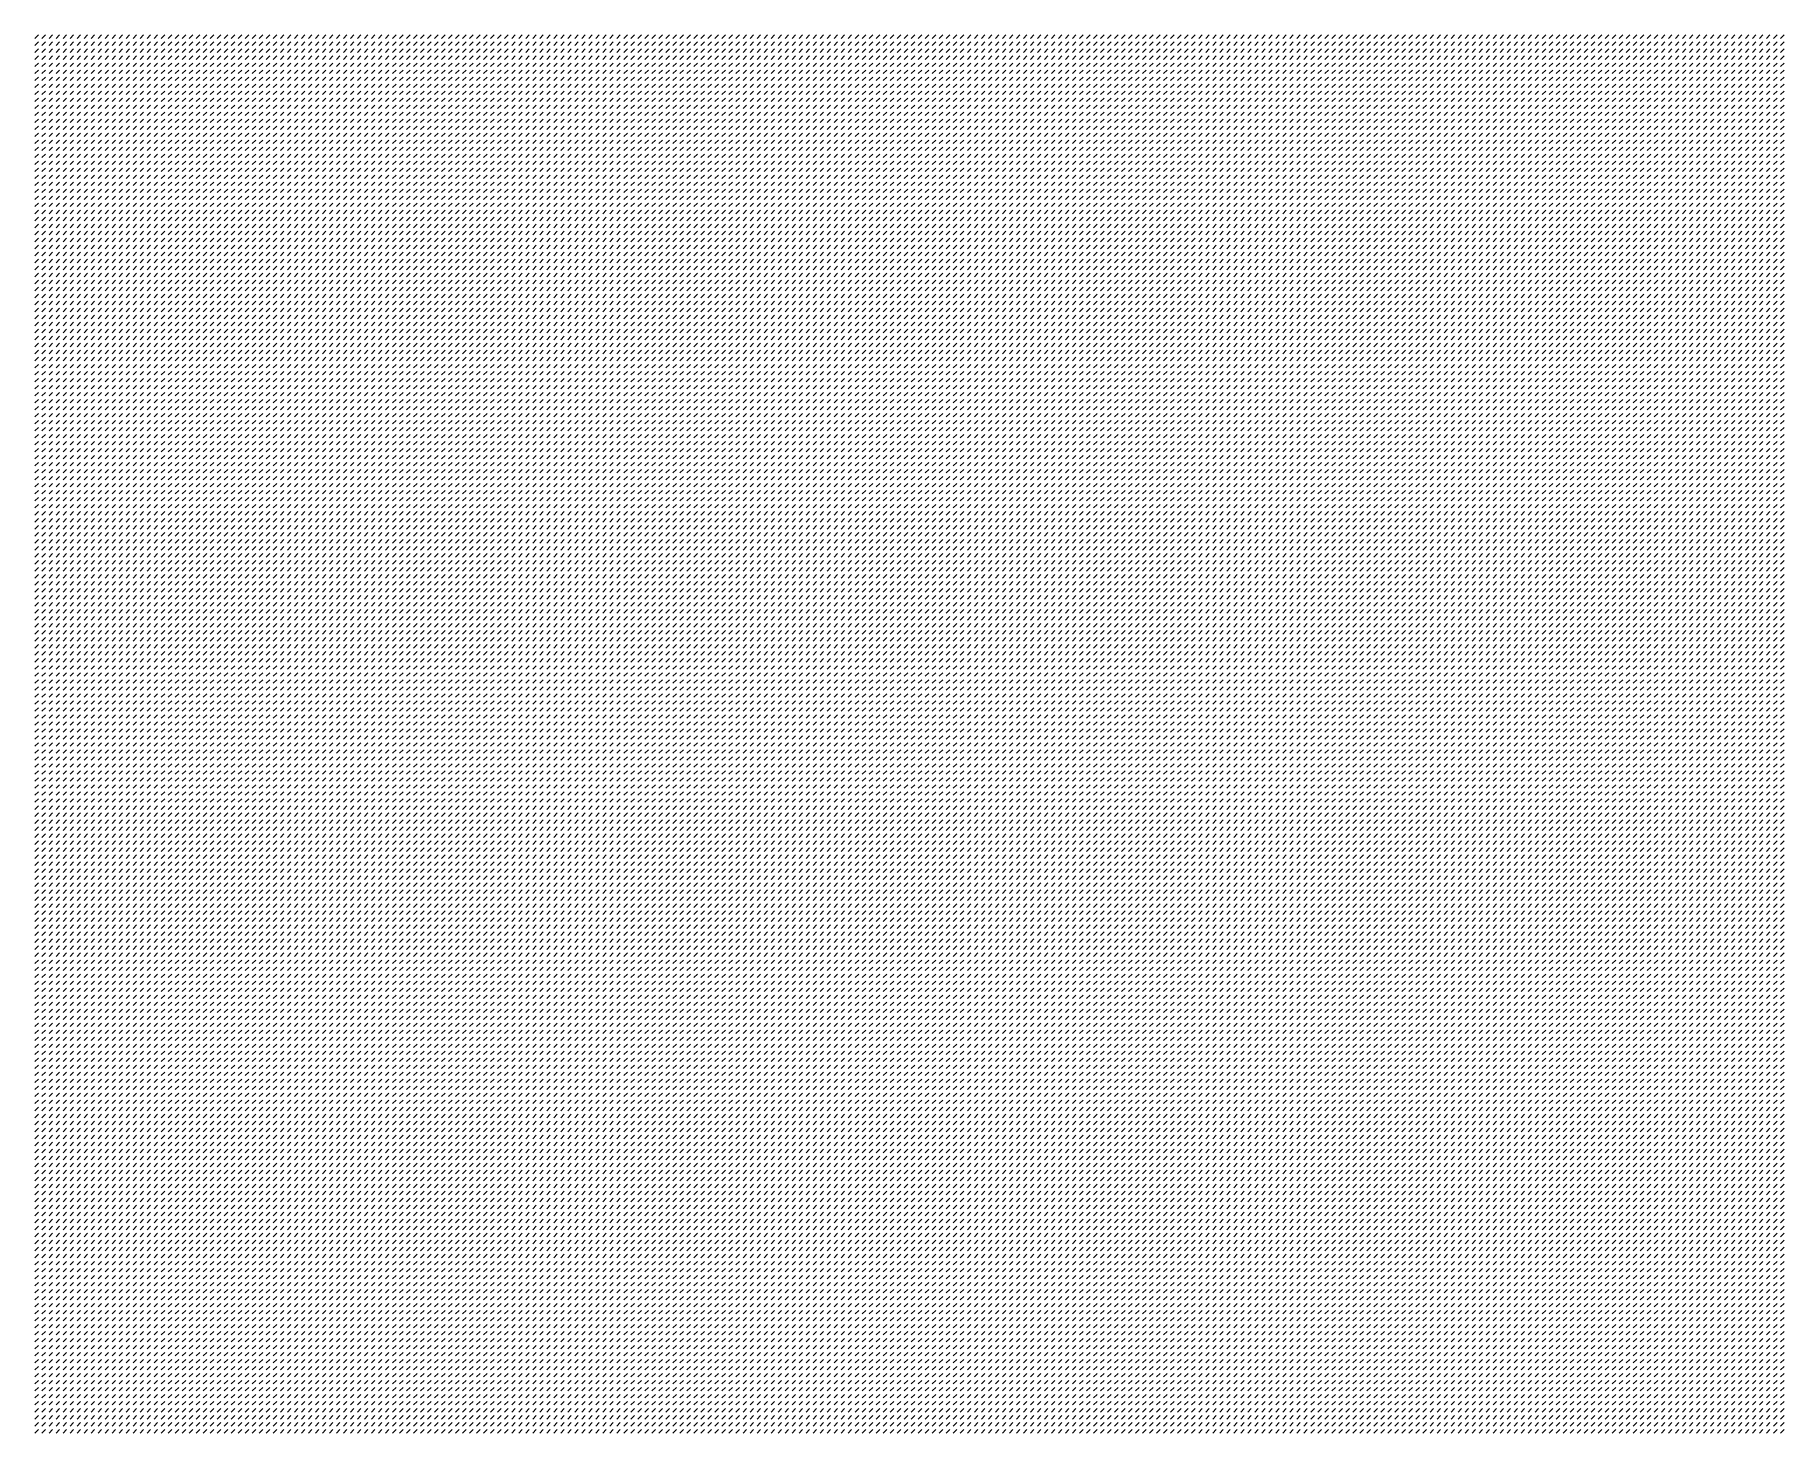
# Model space of a CAD drawing. Header units: millimetres. Extents: x 0 to 499, y 0 to 399.
import ezdxf

# ---------------------------------------------------------------- set-up
doc = ezdxf.new("R2010")
doc.units = ezdxf.units.MM
doc.layers.add('紅色', color=1, linetype='CONTINUOUS')

msp = doc.modelspace()

# ---------------------------------------------------------------- linework, layer by layer
at = {"layer": '紅色'}
for p, q in [((0, 398), (1, 399)), ((0, 396), (1, 397)), ((0, 394), (1, 395)), ((2, 398), (3, 399)), ((2, 396), (3, 397)), ((2, 394), (3, 395)), ((4, 398), (5, 399)), ((4, 396), (5, 397)), ((4, 394), (5, 395)), ((6, 398), (7, 399)), ((6, 396), (7, 397)), ((6, 394), (7, 395)), ((8, 398), (9, 399)), ((8, 396), (9, 397)), ((8, 394), (9, 395)), ((10, 398), (11, 399)), ((10, 396), (11, 397)), ((10, 394), (11, 395)), ((12, 398), (13, 399)), ((12, 396), (13, 397)), ((12, 394), (13, 395)), ((14, 398), (15, 399)), ((14, 396), (15, 397)), ((14, 394), (15, 395)), ((16, 398), (17, 399)), ((16, 396), (17, 397)), ((16, 394), (17, 395)), ((18, 398), (19, 399)), ((18, 396), (19, 397)), ((18, 394), (19, 395)), ((20, 398), (21, 399)), ((20, 396), (21, 397)), ((20, 394), (21, 395)), ((22, 398), (23, 399)), ((22, 396), (23, 397)), ((22, 394), (23, 395)), ((24, 398), (25, 399)), ((24, 396), (25, 397)), ((24, 394), (25, 395)), ((26, 398), (27, 399)), ((26, 396), (27, 397)), ((26, 394), (27, 395)), ((28, 398), (29, 399)), ((28, 396), (29, 397)), ((28, 394), (29, 395)), ((30, 398), (31, 399)), ((30, 396), (31, 397)), ((30, 394), (31, 395)), ((32, 398), (33, 399)), ((32, 396), (33, 397)), ((32, 394), (33, 395)), ((34, 398), (35, 399)), ((34, 396), (35, 397)), ((34, 394), (35, 395)), ((36, 398), (37, 399)), ((36, 396), (37, 397)), ((36, 394), (37, 395)), ((38, 398), (39, 399)), ((38, 396), (39, 397)), ((38, 394), (39, 395)), ((40, 398), (41, 399)), ((40, 396), (41, 397)), ((40, 394), (41, 395)), ((42, 398), (43, 399)), ((42, 396), (43, 397)), ((42, 394), (43, 395)), ((44, 398), (45, 399)), ((44, 396), (45, 397)), ((44, 394), (45, 395)), ((46, 398), (47, 399)), ((46, 396), (47, 397)), ((46, 394), (47, 395)), ((48, 398), (49, 399)), ((48, 396), (49, 397)), ((48, 394), (49, 395)), ((50, 398), (51, 399)), ((50, 396), (51, 397)), ((50, 394), (51, 395)), ((52, 398), (53, 399)), ((52, 396), (53, 397)), ((52, 394), (53, 395)), ((54, 398), (55, 399)), ((54, 396), (55, 397)), ((54, 394), (55, 395)), ((56, 398), (57, 399)), ((56, 396), (57, 397)), ((56, 394), (57, 395)), ((58, 398), (59, 399)), ((58, 396), (59, 397)), ((58, 394), (59, 395)), ((60, 398), (61, 399)), ((60, 396), (61, 397)), ((60, 394), (61, 395)), ((62, 398), (63, 399)), ((62, 396), (63, 397)), ((62, 394), (63, 395)), ((64, 398), (65, 399)), ((64, 396), (65, 397)), ((64, 394), (65, 395)), ((66, 398), (67, 399)), ((66, 396), (67, 397)), ((66, 394), (67, 395)), ((68, 398), (69, 399)), ((68, 396), (69, 397)), ((68, 394), (69, 395)), ((70, 398), (71, 399)), ((70, 396), (71, 397)), ((70, 394), (71, 395)), ((72, 398), (73, 399)), ((72, 396), (73, 397)), ((72, 394), (73, 395)), ((74, 398), (75, 399)), ((74, 396), (75, 397)), ((74, 394), (75, 395)), ((76, 398), (77, 399)), ((76, 396), (77, 397)), ((76, 394), (77, 395)), ((78, 398), (79, 399)), ((78, 396), (79, 397)), ((78, 394), (79, 395)), ((80, 398), (81, 399)), ((80, 396), (81, 397)), ((80, 394), (81, 395)), ((82, 398), (83, 399)), ((82, 396), (83, 397)), ((82, 394), (83, 395)), ((84, 398), (85, 399)), ((84, 396), (85, 397)), ((84, 394), (85, 395)), ((86, 398), (87, 399)), ((86, 396), (87, 397)), ((86, 394), (87, 395)), ((88, 398), (89, 399)), ((88, 396), (89, 397)), ((88, 394), (89, 395)), ((90, 398), (91, 399)), ((90, 396), (91, 397)), ((90, 394), (91, 395)), ((92, 398), (93, 399)), ((92, 396), (93, 397)), ((92, 394), (93, 395)), ((94, 398), (95, 399)), ((94, 396), (95, 397)), ((94, 394), (95, 395)), ((96, 398), (97, 399)), ((96, 396), (97, 397)), ((96, 394), (97, 395)), ((98, 398), (99, 399)), ((98, 396), (99, 397)), ((98, 394), (99, 395)), ((100, 398), (101, 399)), ((100, 396), (101, 397)), ((100, 394), (101, 395)), ((102, 398), (103, 399)), ((102, 396), (103, 397)), ((102, 394), (103, 395)), ((104, 398), (105, 399)), ((104, 396), (105, 397)), ((104, 394), (105, 395)), ((106, 398), (107, 399)), ((106, 396), (107, 397)), ((106, 394), (107, 395)), ((108, 398), (109, 399)), ((108, 396), (109, 397)), ((108, 394), (109, 395)), ((110, 398), (111, 399)), ((110, 396), (111, 397)), ((110, 394), (111, 395)), ((112, 398), (113, 399)), ((112, 396), (113, 397)), ((112, 394), (113, 395)), ((114, 398), (115, 399)), ((114, 396), (115, 397)), ((114, 394), (115, 395)), ((116, 398), (117, 399)), ((116, 396), (117, 397)), ((116, 394), (117, 395)), ((118, 398), (119, 399)), ((118, 396), (119, 397)), ((118, 394), (119, 395)), ((120, 398), (121, 399)), ((120, 396), (121, 397)), ((120, 394), (121, 395)), ((122, 398), (123, 399)), ((122, 396), (123, 397)), ((122, 394), (123, 395)), ((124, 398), (125, 399)), ((124, 396), (125, 397)), ((124, 394), (125, 395)), ((126, 398), (127, 399)), ((126, 396), (127, 397)), ((126, 394), (127, 395)), ((128, 398), (129, 399)), ((128, 396), (129, 397)), ((128, 394), (129, 395)), ((130, 398), (131, 399)), ((130, 396), (131, 397)), ((130, 394), (131, 395)), ((132, 398), (133, 399)), ((132, 396), (133, 397)), ((132, 394), (133, 395)), ((134, 398), (135, 399)), ((134, 396), (135, 397)), ((134, 394), (135, 395)), ((136, 398), (137, 399)), ((136, 396), (137, 397)), ((136, 394), (137, 395)), ((138, 398), (139, 399)), ((138, 396), (139, 397)), ((138, 394), (139, 395)), ((140, 398), (141, 399)), ((140, 396), (141, 397)), ((140, 394), (141, 395)), ((142, 398), (143, 399)), ((142, 396), (143, 397)), ((142, 394), (143, 395)), ((144, 398), (145, 399)), ((144, 396), (145, 397)), ((144, 394), (145, 395)), ((146, 398), (147, 399)), ((146, 396), (147, 397)), ((146, 394), (147, 395)), ((148, 398), (149, 399)), ((148, 396), (149, 397)), ((148, 394), (149, 395)), ((150, 398), (151, 399)), ((150, 396), (151, 397)), ((150, 394), (151, 395)), ((152, 398), (153, 399)), ((152, 396), (153, 397)), ((152, 394), (153, 395)), ((154, 398), (155, 399)), ((154, 396), (155, 397)), ((154, 394), (155, 395)), ((156, 398), (157, 399)), ((156, 396), (157, 397)), ((156, 394), (157, 395)), ((158, 398), (159, 399)), ((158, 396), (159, 397)), ((158, 394), (159, 395)), ((160, 398), (161, 399)), ((160, 396), (161, 397)), ((160, 394), (161, 395)), ((162, 398), (163, 399)), ((162, 396), (163, 397)), ((162, 394), (163, 395)), ((164, 398), (165, 399)), ((164, 396), (165, 397)), ((164, 394), (165, 395)), ((166, 398), (167, 399)), ((166, 396), (167, 397)), ((166, 394), (167, 395)), ((168, 398), (169, 399)), ((168, 396), (169, 397)), ((168, 394), (169, 395)), ((170, 398), (171, 399)), ((170, 396), (171, 397)), ((170, 394), (171, 395)), ((172, 398), (173, 399)), ((172, 396), (173, 397)), ((172, 394), (173, 395)), ((174, 398), (175, 399)), ((174, 396), (175, 397)), ((174, 394), (175, 395)), ((176, 398), (177, 399)), ((176, 396), (177, 397)), ((176, 394), (177, 395)), ((178, 398), (179, 399)), ((178, 396), (179, 397)), ((178, 394), (179, 395)), ((180, 398), (181, 399)), ((180, 396), (181, 397)), ((180, 394), (181, 395)), ((182, 398), (183, 399)), ((182, 396), (183, 397)), ((182, 394), (183, 395)), ((184, 398), (185, 399)), ((184, 396), (185, 397)), ((184, 394), (185, 395)), ((186, 398), (187, 399)), ((186, 396), (187, 397)), ((186, 394), (187, 395)), ((188, 398), (189, 399)), ((188, 396), (189, 397)), ((188, 394), (189, 395)), ((190, 398), (191, 399)), ((190, 396), (191, 397)), ((190, 394), (191, 395)), ((192, 398), (193, 399)), ((192, 396), (193, 397)), ((192, 394), (193, 395)), ((194, 398), (195, 399)), ((194, 396), (195, 397)), ((194, 394), (195, 395)), ((196, 398), (197, 399)), ((196, 396), (197, 397)), ((196, 394), (197, 395)), ((198, 398), (199, 399)), ((198, 396), (199, 397)), ((198, 394), (199, 395)), ((200, 398), (201, 399)), ((200, 396), (201, 397)), ((200, 394), (201, 395)), ((202, 398), (203, 399)), ((202, 396), (203, 397)), ((202, 394), (203, 395)), ((204, 398), (205, 399)), ((204, 396), (205, 397)), ((204, 394), (205, 395)), ((206, 398), (207, 399)), ((206, 396), (207, 397)), ((206, 394), (207, 395)), ((208, 398), (209, 399)), ((208, 396), (209, 397)), ((208, 394), (209, 395)), ((210, 398), (211, 399)), ((210, 396), (211, 397)), ((210, 394), (211, 395)), ((212, 398), (213, 399)), ((212, 396), (213, 397)), ((212, 394), (213, 395)), ((214, 398), (215, 399)), ((214, 396), (215, 397)), ((214, 394), (215, 395)), ((216, 398), (217, 399)), ((216, 396), (217, 397)), ((216, 394), (217, 395)), ((218, 398), (219, 399)), ((218, 396), (219, 397)), ((218, 394), (219, 395)), ((220, 398), (221, 399)), ((220, 396), (221, 397)), ((220, 394), (221, 395)), ((222, 398), (223, 399)), ((222, 396), (223, 397)), ((222, 394), (223, 395)), ((224, 398), (225, 399)), ((224, 396), (225, 397)), ((224, 394), (225, 395)), ((226, 398), (227, 399)), ((226, 396), (227, 397)), ((226, 394), (227, 395)), ((228, 398), (229, 399)), ((228, 396), (229, 397)), ((228, 394), (229, 395)), ((230, 398), (231, 399)), ((230, 396), (231, 397)), ((230, 394), (231, 395)), ((232, 398), (233, 399)), ((232, 396), (233, 397)), ((232, 394), (233, 395)), ((234, 398), (235, 399)), ((234, 396), (235, 397)), ((234, 394), (235, 395)), ((236, 398), (237, 399)), ((236, 396), (237, 397)), ((236, 394), (237, 395)), ((238, 398), (239, 399)), ((238, 396), (239, 397)), ((238, 394), (239, 395)), ((240, 398), (241, 399)), ((240, 396), (241, 397)), ((240, 394), (241, 395)), ((242, 398), (243, 399)), ((242, 396), (243, 397)), ((242, 394), (243, 395)), ((244, 398), (245, 399)), ((244, 396), (245, 397)), ((244, 394), (245, 395)), ((246, 398), (247, 399)), ((246, 396), (247, 397)), ((246, 394), (247, 395)), ((248, 398), (249, 399)), ((248, 396), (249, 397)), ((248, 394), (249, 395)), ((250, 398), (251, 399)), ((250, 396), (251, 397)), ((250, 394), (251, 395)), ((252, 398), (253, 399)), ((252, 396), (253, 397)), ((252, 394), (253, 395)), ((254, 398), (255, 399)), ((254, 396), (255, 397)), ((254, 394), (255, 395)), ((256, 398), (257, 399)), ((256, 396), (257, 397)), ((256, 394), (257, 395)), ((258, 398), (259, 399)), ((258, 396), (259, 397)), ((258, 394), (259, 395)), ((260, 398), (261, 399)), ((260, 396), (261, 397)), ((260, 394), (261, 395)), ((262, 398), (263, 399)), ((262, 396), (263, 397)), ((262, 394), (263, 395)), ((264, 398), (265, 399)), ((264, 396), (265, 397)), ((264, 394), (265, 395)), ((266, 398), (267, 399)), ((266, 396), (267, 397)), ((266, 394), (267, 395)), ((268, 398), (269, 399)), ((268, 396), (269, 397)), ((268, 394), (269, 395)), ((270, 398), (271, 399)), ((270, 396), (271, 397)), ((270, 394), (271, 395)), ((272, 398), (273, 399)), ((272, 396), (273, 397)), ((272, 394), (273, 395)), ((274, 398), (275, 399)), ((274, 396), (275, 397)), ((274, 394), (275, 395)), ((276, 398), (277, 399)), ((276, 396), (277, 397)), ((276, 394), (277, 395)), ((278, 398), (279, 399)), ((278, 396), (279, 397)), ((278, 394), (279, 395)), ((280, 398), (281, 399)), ((280, 396), (281, 397)), ((280, 394), (281, 395)), ((282, 398), (283, 399)), ((282, 396), (283, 397)), ((282, 394), (283, 395)), ((284, 398), (285, 399)), ((284, 396), (285, 397)), ((284, 394), (285, 395)), ((286, 398), (287, 399)), ((286, 396), (287, 397)), ((286, 394), (287, 395)), ((288, 398), (289, 399)), ((288, 396), (289, 397)), ((288, 394), (289, 395)), ((290, 398), (291, 399)), ((290, 396), (291, 397)), ((290, 394), (291, 395)), ((292, 398), (293, 399)), ((292, 396), (293, 397)), ((292, 394), (293, 395)), ((294, 398), (295, 399)), ((294, 396), (295, 397)), ((294, 394), (295, 395)), ((296, 398), (297, 399)), ((296, 396), (297, 397)), ((296, 394), (297, 395)), ((298, 398), (299, 399)), ((298, 396), (299, 397)), ((298, 394), (299, 395)), ((300, 398), (301, 399)), ((300, 396), (301, 397)), ((300, 394), (301, 395)), ((302, 398), (303, 399)), ((302, 396), (303, 397)), ((302, 394), (303, 395)), ((304, 398), (305, 399)), ((304, 396), (305, 397)), ((304, 394), (305, 395)), ((306, 398), (307, 399)), ((306, 396), (307, 397)), ((306, 394), (307, 395)), ((308, 398), (309, 399)), ((308, 396), (309, 397)), ((308, 394), (309, 395)), ((310, 398), (311, 399)), ((310, 396), (311, 397)), ((310, 394), (311, 395)), ((312, 398), (313, 399)), ((312, 396), (313, 397)), ((312, 394), (313, 395)), ((314, 398), (315, 399)), ((314, 396), (315, 397)), ((314, 394), (315, 395)), ((316, 398), (317, 399)), ((316, 396), (317, 397)), ((316, 394), (317, 395)), ((318, 398), (319, 399)), ((318, 396), (319, 397)), ((318, 394), (319, 395)), ((320, 398), (321, 399)), ((320, 396), (321, 397)), ((320, 394), (321, 395)), ((322, 398), (323, 399)), ((322, 396), (323, 397)), ((322, 394), (323, 395)), ((324, 398), (325, 399)), ((324, 396), (325, 397)), ((324, 394), (325, 395)), ((326, 398), (327, 399)), ((326, 396), (327, 397)), ((326, 394), (327, 395)), ((328, 398), (329, 399)), ((328, 396), (329, 397)), ((328, 394), (329, 395)), ((330, 398), (331, 399)), ((330, 396), (331, 397)), ((330, 394), (331, 395)), ((332, 398), (333, 399)), ((332, 396), (333, 397)), ((332, 394), (333, 395)), ((334, 398), (335, 399)), ((334, 396), (335, 397)), ((334, 394), (335, 395)), ((336, 398), (337, 399)), ((336, 396), (337, 397)), ((336, 394), (337, 395)), ((338, 398), (339, 399)), ((338, 396), (339, 397)), ((338, 394), (339, 395)), ((340, 398), (341, 399)), ((340, 396), (341, 397)), ((340, 394), (341, 395)), ((342, 398), (343, 399)), ((342, 396), (343, 397)), ((342, 394), (343, 395)), ((344, 398), (345, 399)), ((344, 396), (345, 397)), ((344, 394), (345, 395)), ((346, 398), (347, 399)), ((346, 396), (347, 397)), ((346, 394), (347, 395)), ((348, 398), (349, 399)), ((348, 396), (349, 397)), ((348, 394), (349, 395)), ((350, 398), (351, 399)), ((350, 396), (351, 397)), ((350, 394), (351, 395)), ((352, 398), (353, 399)), ((352, 396), (353, 397)), ((352, 394), (353, 395)), ((354, 398), (355, 399)), ((354, 396), (355, 397)), ((354, 394), (355, 395)), ((356, 398), (357, 399)), ((356, 396), (357, 397)), ((356, 394), (357, 395)), ((358, 398), (359, 399)), ((358, 396), (359, 397)), ((358, 394), (359, 395)), ((360, 398), (361, 399)), ((360, 396), (361, 397)), ((360, 394), (361, 395)), ((362, 398), (363, 399)), ((362, 396), (363, 397)), ((362, 394), (363, 395)), ((364, 398), (365, 399)), ((364, 396), (365, 397)), ((364, 394), (365, 395)), ((366, 398), (367, 399)), ((366, 396), (367, 397)), ((366, 394), (367, 395)), ((368, 398), (369, 399)), ((368, 396), (369, 397)), ((368, 394), (369, 395)), ((370, 398), (371, 399)), ((370, 396), (371, 397)), ((370, 394), (371, 395)), ((372, 398), (373, 399)), ((372, 396), (373, 397)), ((372, 394), (373, 395)), ((374, 398), (375, 399)), ((374, 396), (375, 397)), ((374, 394), (375, 395)), ((376, 398), (377, 399)), ((376, 396), (377, 397)), ((376, 394), (377, 395)), ((378, 398), (379, 399)), ((378, 396), (379, 397)), ((378, 394), (379, 395)), ((380, 398), (381, 399)), ((380, 396), (381, 397)), ((380, 394), (381, 395)), ((382, 398), (383, 399)), ((382, 396), (383, 397)), ((382, 394), (383, 395)), ((384, 398), (385, 399)), ((384, 396), (385, 397)), ((384, 394), (385, 395)), ((386, 398), (387, 399)), ((386, 396), (387, 397)), ((386, 394), (387, 395)), ((388, 398), (389, 399)), ((388, 396), (389, 397)), ((388, 394), (389, 395)), ((390, 398), (391, 399)), ((390, 396), (391, 397)), ((390, 394), (391, 395)), ((392, 398), (393, 399)), ((392, 396), (393, 397)), ((392, 394), (393, 395)), ((394, 398), (395, 399)), ((394, 396), (395, 397)), ((394, 394), (395, 395)), ((396, 398), (397, 399)), ((396, 396), (397, 397)), ((396, 394), (397, 395)), ((398, 398), (399, 399)), ((398, 396), (399, 397)), ((398, 394), (399, 395)), ((400, 398), (401, 399)), ((400, 396), (401, 397)), ((400, 394), (401, 395)), ((402, 398), (403, 399)), ((402, 396), (403, 397)), ((402, 394), (403, 395)), ((404, 398), (405, 399)), ((404, 396), (405, 397)), ((404, 394), (405, 395)), ((406, 398), (407, 399)), ((406, 396), (407, 397)), ((406, 394), (407, 395)), ((408, 398), (409, 399)), ((408, 396), (409, 397)), ((408, 394), (409, 395)), ((410, 398), (411, 399)), ((410, 396), (411, 397)), ((410, 394), (411, 395)), ((412, 398), (413, 399)), ((412, 396), (413, 397)), ((412, 394), (413, 395)), ((414, 398), (415, 399)), ((414, 396), (415, 397)), ((414, 394), (415, 395)), ((416, 398), (417, 399)), ((416, 396), (417, 397)), ((416, 394), (417, 395)), ((418, 398), (419, 399)), ((418, 396), (419, 397)), ((418, 394), (419, 395)), ((420, 398), (421, 399)), ((420, 396), (421, 397)), ((420, 394), (421, 395)), ((422, 398), (423, 399)), ((422, 396), (423, 397)), ((422, 394), (423, 395)), ((424, 398), (425, 399)), ((424, 396), (425, 397)), ((424, 394), (425, 395)), ((426, 398), (427, 399)), ((426, 396), (427, 397)), ((426, 394), (427, 395)), ((428, 398), (429, 399)), ((428, 396), (429, 397)), ((428, 394), (429, 395)), ((430, 398), (431, 399)), ((430, 396), (431, 397)), ((430, 394), (431, 395)), ((432, 398), (433, 399)), ((432, 396), (433, 397)), ((432, 394), (433, 395)), ((434, 398), (435, 399)), ((434, 396), (435, 397)), ((434, 394), (435, 395)), ((436, 398), (437, 399)), ((436, 396), (437, 397)), ((436, 394), (437, 395)), ((438, 398), (439, 399)), ((438, 396), (439, 397)), ((438, 394), (439, 395)), ((440, 398), (441, 399)), ((440, 396), (441, 397)), ((440, 394), (441, 395)), ((442, 398), (443, 399)), ((442, 396), (443, 397)), ((442, 394), (443, 395)), ((444, 398), (445, 399)), ((444, 396), (445, 397)), ((444, 394), (445, 395)), ((446, 398), (447, 399)), ((446, 396), (447, 397)), ((446, 394), (447, 395)), ((448, 398), (449, 399)), ((448, 396), (449, 397)), ((448, 394), (449, 395)), ((450, 398), (451, 399)), ((450, 396), (451, 397)), ((450, 394), (451, 395)), ((452, 398), (453, 399)), ((452, 396), (453, 397)), ((452, 394), (453, 395)), ((454, 398), (455, 399)), ((454, 396), (455, 397)), ((454, 394), (455, 395)), ((456, 398), (457, 399)), ((456, 396), (457, 397)), ((456, 394), (457, 395)), ((458, 398), (459, 399)), ((458, 396), (459, 397)), ((458, 394), (459, 395)), ((460, 398), (461, 399)), ((460, 396), (461, 397)), ((460, 394), (461, 395)), ((462, 398), (463, 399)), ((462, 396), (463, 397)), ((462, 394), (463, 395)), ((464, 398), (465, 399)), ((464, 396), (465, 397)), ((464, 394), (465, 395)), ((466, 398), (467, 399)), ((466, 396), (467, 397)), ((466, 394), (467, 395)), ((468, 398), (469, 399)), ((468, 396), (469, 397)), ((468, 394), (469, 395)), ((470, 398), (471, 399)), ((470, 396), (471, 397)), ((470, 394), (471, 395)), ((472, 398), (473, 399)), ((472, 396), (473, 397)), ((472, 394), (473, 395)), ((474, 398), (475, 399)), ((474, 396), (475, 397)), ((474, 394), (475, 395)), ((476, 398), (477, 399)), ((476, 396), (477, 397)), ((476, 394), (477, 395)), ((478, 398), (479, 399)), ((478, 396), (479, 397)), ((478, 394), (479, 395)), ((480, 398), (481, 399)), ((480, 396), (481, 397)), ((480, 394), (481, 395)), ((482, 398), (483, 399)), ((482, 396), (483, 397)), ((482, 394), (483, 395)), ((484, 398), (485, 399)), ((484, 396), (485, 397)), ((484, 394), (485, 395)), ((486, 398), (487, 399)), ((486, 396), (487, 397)), ((486, 394), (487, 395)), ((488, 398), (489, 399)), ((488, 396), (489, 397)), ((488, 394), (489, 395)), ((490, 398), (491, 399)), ((490, 396), (491, 397)), ((490, 394), (491, 395)), ((492, 398), (493, 399)), ((492, 396), (493, 397)), ((492, 394), (493, 395)), ((494, 398), (495, 399)), ((494, 396), (495, 397)), ((494, 394), (495, 395)), ((496, 398), (497, 399)), ((496, 396), (497, 397)), ((496, 394), (497, 395)), ((498, 398), (499, 399)), ((498, 396), (499, 397)), ((498, 394), (499, 395)), ((0, 392), (1, 393)), ((0, 390), (1, 391)), ((2, 392), (3, 393)), ((2, 390), (3, 391)), ((4, 392), (5, 393)), ((4, 390), (5, 391)), ((6, 392), (7, 393)), ((6, 390), (7, 391)), ((8, 392), (9, 393)), ((8, 390), (9, 391)), ((10, 392), (11, 393)), ((10, 390), (11, 391)), ((12, 392), (13, 393)), ((12, 390), (13, 391)), ((14, 392), (15, 393)), ((14, 390), (15, 391)), ((16, 392), (17, 393)), ((16, 390), (17, 391)), ((18, 392), (19, 393)), ((18, 390), (19, 391)), ((20, 392), (21, 393)), ((20, 390), (21, 391)), ((22, 392), (23, 393)), ((22, 390), (23, 391)), ((24, 392), (25, 393)), ((24, 390), (25, 391)), ((26, 392), (27, 393)), ((26, 390), (27, 391)), ((28, 392), (29, 393)), ((28, 390), (29, 391)), ((30, 392), (31, 393)), ((30, 390), (31, 391)), ((32, 392), (33, 393)), ((32, 390), (33, 391)), ((34, 392), (35, 393)), ((34, 390), (35, 391)), ((36, 392), (37, 393)), ((36, 390), (37, 391)), ((38, 392), (39, 393)), ((38, 390), (39, 391)), ((40, 392), (41, 393)), ((40, 390), (41, 391)), ((42, 392), (43, 393)), ((42, 390), (43, 391)), ((44, 392), (45, 393)), ((44, 390), (45, 391)), ((46, 392), (47, 393)), ((46, 390), (47, 391)), ((48, 392), (49, 393)), ((48, 390), (49, 391)), ((50, 392), (51, 393)), ((50, 390), (51, 391)), ((52, 392), (53, 393)), ((52, 390), (53, 391)), ((54, 392), (55, 393)), ((54, 390), (55, 391)), ((56, 392), (57, 393)), ((56, 390), (57, 391)), ((58, 392), (59, 393)), ((58, 390), (59, 391)), ((60, 392), (61, 393)), ((60, 390), (61, 391)), ((62, 392), (63, 393)), ((62, 390), (63, 391)), ((64, 392), (65, 393)), ((64, 390), (65, 391)), ((66, 392), (67, 393)), ((66, 390), (67, 391)), ((68, 392), (69, 393)), ((68, 390), (69, 391)), ((70, 392), (71, 393)), ((70, 390), (71, 391)), ((72, 392), (73, 393)), ((72, 390), (73, 391)), ((74, 392), (75, 393)), ((74, 390), (75, 391)), ((76, 392), (77, 393)), ((76, 390), (77, 391)), ((78, 392), (79, 393)), ((78, 390), (79, 391)), ((80, 392), (81, 393)), ((80, 390), (81, 391)), ((82, 392), (83, 393)), ((82, 390), (83, 391)), ((84, 392), (85, 393)), ((84, 390), (85, 391)), ((86, 392), (87, 393)), ((86, 390), (87, 391)), ((88, 392), (89, 393)), ((88, 390), (89, 391)), ((90, 392), (91, 393)), ((90, 390), (91, 391)), ((92, 392), (93, 393)), ((92, 390), (93, 391)), ((94, 392), (95, 393)), ((94, 390), (95, 391)), ((96, 392), (97, 393)), ((96, 390), (97, 391)), ((98, 392), (99, 393)), ((98, 390), (99, 391)), ((100, 392), (101, 393)), ((100, 390), (101, 391)), ((102, 392), (103, 393)), ((102, 390), (103, 391)), ((104, 392), (105, 393)), ((104, 390), (105, 391)), ((106, 392), (107, 393)), ((106, 390), (107, 391)), ((108, 392), (109, 393)), ((108, 390), (109, 391)), ((110, 392), (111, 393)), ((110, 390), (111, 391)), ((112, 392), (113, 393)), ((112, 390), (113, 391)), ((114, 392), (115, 393)), ((114, 390), (115, 391)), ((116, 392), (117, 393)), ((116, 390), (117, 391)), ((118, 392), (119, 393)), ((118, 390), (119, 391)), ((120, 392), (121, 393)), ((120, 390), (121, 391)), ((122, 392), (123, 393)), ((122, 390), (123, 391)), ((124, 392), (125, 393)), ((124, 390), (125, 391)), ((126, 392), (127, 393)), ((126, 390), (127, 391)), ((128, 392), (129, 393)), ((128, 390), (129, 391)), ((130, 392), (131, 393)), ((130, 390), (131, 391)), ((132, 392), (133, 393)), ((132, 390), (133, 391)), ((134, 392), (135, 393)), ((134, 390), (135, 391)), ((136, 392), (137, 393)), ((136, 390), (137, 391)), ((138, 392), (139, 393)), ((138, 390), (139, 391)), ((140, 392), (141, 393)), ((140, 390), (141, 391)), ((142, 392), (143, 393)), ((142, 390), (143, 391)), ((144, 392), (145, 393)), ((144, 390), (145, 391)), ((146, 392), (147, 393)), ((146, 390), (147, 391)), ((148, 392), (149, 393)), ((148, 390), (149, 391)), ((150, 392), (151, 393)), ((150, 390), (151, 391)), ((152, 392), (153, 393)), ((152, 390), (153, 391)), ((154, 392), (155, 393)), ((154, 390), (155, 391)), ((156, 392), (157, 393)), ((156, 390), (157, 391)), ((158, 392), (159, 393)), ((158, 390), (159, 391)), ((160, 392), (161, 393)), ((160, 390), (161, 391)), ((162, 392), (163, 393)), ((162, 390), (163, 391)), ((164, 392), (165, 393)), ((164, 390), (165, 391)), ((166, 392), (167, 393)), ((166, 390), (167, 391)), ((168, 392), (169, 393)), ((168, 390), (169, 391)), ((170, 392), (171, 393)), ((170, 390), (171, 391)), ((172, 392), (173, 393)), ((172, 390), (173, 391)), ((174, 392), (175, 393)), ((174, 390), (175, 391)), ((176, 392), (177, 393)), ((176, 390), (177, 391)), ((178, 392), (179, 393)), ((178, 390), (179, 391)), ((180, 392), (181, 393)), ((180, 390), (181, 391)), ((182, 392), (183, 393)), ((182, 390), (183, 391)), ((184, 392), (185, 393)), ((184, 390), (185, 391)), ((186, 392), (187, 393)), ((186, 390), (187, 391)), ((188, 392), (189, 393)), ((188, 390), (189, 391)), ((190, 392), (191, 393)), ((190, 390), (191, 391)), ((192, 392), (193, 393)), ((192, 390), (193, 391)), ((194, 392), (195, 393)), ((194, 390), (195, 391)), ((196, 392), (197, 393)), ((196, 390), (197, 391)), ((198, 392), (199, 393)), ((198, 390), (199, 391)), ((200, 392), (201, 393)), ((200, 390), (201, 391)), ((202, 392), (203, 393)), ((202, 390), (203, 391)), ((204, 392), (205, 393)), ((204, 390), (205, 391)), ((206, 392), (207, 393)), ((206, 390), (207, 391)), ((208, 392), (209, 393)), ((208, 390), (209, 391)), ((210, 392), (211, 393)), ((210, 390), (211, 391)), ((212, 392), (213, 393)), ((212, 390), (213, 391)), ((214, 392), (215, 393)), ((214, 390), (215, 391)), ((216, 392), (217, 393)), ((216, 390), (217, 391)), ((218, 392), (219, 393)), ((218, 390), (219, 391)), ((220, 392), (221, 393)), ((220, 390), (221, 391)), ((222, 392), (223, 393)), ((222, 390), (223, 391)), ((224, 392), (225, 393)), ((224, 390), (225, 391)), ((226, 392), (227, 393)), ((226, 390), (227, 391)), ((228, 392), (229, 393)), ((228, 390), (229, 391)), ((230, 392), (231, 393)), ((230, 390), (231, 391)), ((232, 392), (233, 393)), ((232, 390), (233, 391)), ((234, 392), (235, 393)), ((234, 390), (235, 391)), ((236, 392), (237, 393)), ((236, 390), (237, 391)), ((238, 392), (239, 393)), ((238, 390), (239, 391)), ((240, 392), (241, 393)), ((240, 390), (241, 391)), ((242, 392), (243, 393)), ((242, 390), (243, 391)), ((244, 392), (245, 393)), ((244, 390), (245, 391)), ((246, 392), (247, 393)), ((246, 390), (247, 391)), ((248, 392), (249, 393)), ((248, 390), (249, 391)), ((250, 392), (251, 393)), ((250, 390), (251, 391)), ((252, 392), (253, 393)), ((252, 390), (253, 391)), ((254, 392), (255, 393)), ((254, 390), (255, 391)), ((256, 392), (257, 393)), ((256, 390), (257, 391)), ((258, 392), (259, 393)), ((258, 390), (259, 391)), ((260, 392), (261, 393)), ((260, 390), (261, 391)), ((262, 392), (263, 393)), ((262, 390), (263, 391)), ((264, 392), (265, 393)), ((264, 390), (265, 391)), ((266, 392), (267, 393)), ((266, 390), (267, 391)), ((268, 392), (269, 393)), ((268, 390), (269, 391)), ((270, 392), (271, 393)), ((270, 390), (271, 391)), ((272, 392), (273, 393)), ((272, 390), (273, 391)), ((274, 392), (275, 393)), ((274, 390), (275, 391)), ((276, 392), (277, 393)), ((276, 390), (277, 391)), ((278, 392), (279, 393)), ((278, 390), (279, 391)), ((280, 392), (281, 393)), ((280, 390), (281, 391)), ((282, 392), (283, 393)), ((282, 390), (283, 391)), ((284, 392), (285, 393)), ((284, 390), (285, 391)), ((286, 392), (287, 393)), ((286, 390), (287, 391)), ((288, 392), (289, 393)), ((288, 390), (289, 391)), ((290, 392), (291, 393)), ((290, 390), (291, 391)), ((292, 392), (293, 393)), ((292, 390), (293, 391)), ((294, 392), (295, 393)), ((294, 390), (295, 391)), ((296, 392), (297, 393)), ((296, 390), (297, 391)), ((298, 392), (299, 393)), ((298, 390), (299, 391)), ((300, 392), (301, 393)), ((300, 390), (301, 391)), ((302, 392), (303, 393)), ((302, 390), (303, 391)), ((304, 392), (305, 393)), ((304, 390), (305, 391)), ((306, 392), (307, 393)), ((306, 390), (307, 391)), ((308, 392), (309, 393)), ((308, 390), (309, 391)), ((310, 392), (311, 393)), ((310, 390), (311, 391)), ((312, 392), (313, 393)), ((312, 390), (313, 391)), ((314, 392), (315, 393)), ((314, 390), (315, 391)), ((316, 392), (317, 393)), ((316, 390), (317, 391)), ((318, 392), (319, 393)), ((318, 390), (319, 391)), ((320, 392), (321, 393)), ((320, 390), (321, 391)), ((322, 392), (323, 393)), ((322, 390), (323, 391)), ((324, 392), (325, 393)), ((324, 390), (325, 391)), ((326, 392), (327, 393)), ((326, 390), (327, 391)), ((328, 392), (329, 393)), ((328, 390), (329, 391)), ((330, 392), (331, 393)), ((330, 390), (331, 391)), ((332, 392), (333, 393)), ((332, 390), (333, 391)), ((334, 392), (335, 393)), ((334, 390), (335, 391)), ((336, 392), (337, 393)), ((336, 390), (337, 391)), ((338, 392), (339, 393)), ((338, 390), (339, 391)), ((340, 392), (341, 393)), ((340, 390), (341, 391)), ((342, 392), (343, 393)), ((342, 390), (343, 391)), ((344, 392), (345, 393)), ((344, 390), (345, 391)), ((346, 392), (347, 393)), ((346, 390), (347, 391)), ((348, 392), (349, 393)), ((348, 390), (349, 391)), ((350, 392), (351, 393)), ((350, 390), (351, 391)), ((352, 392), (353, 393)), ((352, 390), (353, 391)), ((354, 392), (355, 393)), ((354, 390), (355, 391)), ((356, 392), (357, 393)), ((356, 390), (357, 391)), ((358, 392), (359, 393)), ((358, 390), (359, 391)), ((360, 392), (361, 393)), ((360, 390), (361, 391)), ((362, 392), (363, 393)), ((362, 390), (363, 391)), ((364, 392), (365, 393)), ((364, 390), (365, 391)), ((366, 392), (367, 393)), ((366, 390), (367, 391)), ((368, 392), (369, 393)), ((368, 390), (369, 391)), ((370, 392), (371, 393)), ((370, 390), (371, 391)), ((372, 392), (373, 393)), ((372, 390), (373, 391)), ((374, 392), (375, 393)), ((374, 390), (375, 391)), ((376, 392), (377, 393)), ((376, 390), (377, 391)), ((378, 392), (379, 393)), ((378, 390), (379, 391)), ((380, 392), (381, 393)), ((380, 390), (381, 391)), ((382, 392), (383, 393)), ((382, 390), (383, 391)), ((384, 392), (385, 393)), ((384, 390), (385, 391)), ((386, 392), (387, 393)), ((386, 390), (387, 391)), ((388, 392), (389, 393)), ((388, 390), (389, 391)), ((390, 392), (391, 393)), ((390, 390), (391, 391)), ((392, 392), (393, 393)), ((392, 390), (393, 391)), ((394, 392), (395, 393)), ((394, 390), (395, 391)), ((396, 392), (397, 393)), ((396, 390), (397, 391)), ((398, 392), (399, 393)), ((398, 390), (399, 391)), ((400, 392), (401, 393)), ((400, 390), (401, 391)), ((402, 392), (403, 393)), ((402, 390), (403, 391)), ((404, 392), (405, 393)), ((404, 390), (405, 391)), ((406, 392), (407, 393)), ((406, 390), (407, 391)), ((408, 392), (409, 393)), ((408, 390), (409, 391)), ((410, 392), (411, 393)), ((410, 390), (411, 391)), ((412, 392), (413, 393)), ((412, 390), (413, 391)), ((414, 392), (415, 393)), ((414, 390), (415, 391)), ((416, 392), (417, 393)), ((416, 390), (417, 391)), ((418, 392), (419, 393)), ((418, 390), (419, 391)), ((420, 392), (421, 393)), ((420, 390), (421, 391)), ((422, 392), (423, 393)), ((422, 390), (423, 391)), ((424, 392), (425, 393)), ((424, 390), (425, 391)), ((426, 392), (427, 393)), ((426, 390), (427, 391)), ((428, 392), (429, 393)), ((428, 390), (429, 391)), ((430, 392), (431, 393)), ((430, 390), (431, 391)), ((432, 392), (433, 393)), ((432, 390), (433, 391)), ((434, 392), (435, 393)), ((434, 390), (435, 391)), ((436, 392), (437, 393)), ((436, 390), (437, 391)), ((438, 392), (439, 393)), ((438, 390), (439, 391)), ((440, 392), (441, 393)), ((440, 390), (441, 391)), ((442, 392), (443, 393)), ((442, 390), (443, 391)), ((444, 392), (445, 393)), ((444, 390), (445, 391)), ((446, 392), (447, 393)), ((446, 390), (447, 391)), ((448, 392), (449, 393)), ((448, 390), (449, 391)), ((450, 392), (451, 393)), ((450, 390), (451, 391)), ((452, 392), (453, 393)), ((452, 390), (453, 391)), ((454, 392), (455, 393)), ((454, 390), (455, 391)), ((456, 392), (457, 393)), ((456, 390), (457, 391)), ((458, 392), (459, 393)), ((458, 390), (459, 391)), ((460, 392), (461, 393)), ((460, 390), (461, 391)), ((462, 392), (463, 393)), ((462, 390), (463, 391)), ((464, 392), (465, 393)), ((464, 390), (465, 391)), ((466, 392), (467, 393)), ((466, 390), (467, 391)), ((468, 392), (469, 393)), ((468, 390), (469, 391)), ((470, 392), (471, 393)), ((470, 390), (471, 391)), ((472, 392), (473, 393)), ((472, 390), (473, 391)), ((474, 392), (475, 393)), ((474, 390), (475, 391)), ((476, 392), (477, 393)), ((476, 390), (477, 391)), ((478, 392), (479, 393)), ((478, 390), (479, 391)), ((480, 392), (481, 393)), ((480, 390), (481, 391)), ((482, 392), (483, 393)), ((482, 390), (483, 391)), ((484, 392), (485, 393)), ((484, 390), (485, 391)), ((486, 392), (487, 393)), ((486, 390), (487, 391)), ((488, 392), (489, 393)), ((488, 390), (489, 391)), ((490, 392), (491, 393)), ((490, 390), (491, 391)), ((492, 392), (493, 393)), ((492, 390), (493, 391)), ((494, 392), (495, 393)), ((494, 390), (495, 391)), ((496, 392), (497, 393)), ((496, 390), (497, 391)), ((498, 392), (499, 393)), ((498, 390), (499, 391)), ((0, 388), (1, 389)), ((0, 386), (1, 387)), ((0, 384), (1, 385)), ((2, 388), (3, 389)), ((2, 386), (3, 387)), ((2, 384), (3, 385)), ((4, 388), (5, 389)), ((4, 386), (5, 387)), ((4, 384), (5, 385)), ((6, 388), (7, 389)), ((6, 386), (7, 387)), ((6, 384), (7, 385)), ((8, 388), (9, 389)), ((8, 386), (9, 387)), ((8, 384), (9, 385)), ((10, 388), (11, 389)), ((10, 386), (11, 387)), ((10, 384), (11, 385)), ((12, 388), (13, 389)), ((12, 386), (13, 387)), ((12, 384), (13, 385)), ((14, 388), (15, 389)), ((14, 386), (15, 387)), ((14, 384), (15, 385)), ((16, 388), (17, 389)), ((16, 386), (17, 387)), ((16, 384), (17, 385)), ((18, 388), (19, 389)), ((18, 386), (19, 387)), ((18, 384), (19, 385)), ((20, 388), (21, 389)), ((20, 386), (21, 387)), ((20, 384), (21, 385)), ((22, 388), (23, 389)), ((22, 386), (23, 387)), ((22, 384), (23, 385)), ((24, 388), (25, 389)), ((24, 386), (25, 387)), ((24, 384), (25, 385)), ((26, 388), (27, 389)), ((26, 386), (27, 387)), ((26, 384), (27, 385)), ((28, 388), (29, 389)), ((28, 386), (29, 387)), ((28, 384), (29, 385)), ((30, 388), (31, 389)), ((30, 386), (31, 387)), ((30, 384), (31, 385)), ((32, 388), (33, 389)), ((32, 386), (33, 387)), ((32, 384), (33, 385)), ((34, 388), (35, 389)), ((34, 386), (35, 387)), ((34, 384), (35, 385)), ((36, 388), (37, 389)), ((36, 386), (37, 387)), ((36, 384), (37, 385)), ((38, 388), (39, 389)), ((38, 386), (39, 387)), ((38, 384), (39, 385)), ((40, 388), (41, 389)), ((40, 386), (41, 387)), ((40, 384), (41, 385)), ((42, 388), (43, 389)), ((42, 386), (43, 387)), ((42, 384), (43, 385)), ((44, 388), (45, 389)), ((44, 386), (45, 387)), ((44, 384), (45, 385)), ((46, 388), (47, 389)), ((46, 386), (47, 387)), ((46, 384), (47, 385)), ((48, 388), (49, 389)), ((48, 386), (49, 387)), ((48, 384), (49, 385)), ((50, 388), (51, 389)), ((50, 386), (51, 387)), ((50, 384), (51, 385)), ((52, 388), (53, 389)), ((52, 386), (53, 387)), ((52, 384), (53, 385)), ((54, 388), (55, 389)), ((54, 386), (55, 387)), ((54, 384), (55, 385)), ((56, 388), (57, 389)), ((56, 386), (57, 387)), ((56, 384), (57, 385)), ((58, 388), (59, 389)), ((58, 386), (59, 387)), ((58, 384), (59, 385)), ((60, 388), (61, 389)), ((60, 386), (61, 387)), ((60, 384), (61, 385)), ((62, 388), (63, 389)), ((62, 386), (63, 387)), ((62, 384), (63, 385)), ((64, 388), (65, 389)), ((64, 386), (65, 387)), ((64, 384), (65, 385)), ((66, 388), (67, 389)), ((66, 386), (67, 387)), ((66, 384), (67, 385)), ((68, 388), (69, 389)), ((68, 386), (69, 387)), ((68, 384), (69, 385)), ((70, 388), (71, 389)), ((70, 386), (71, 387)), ((70, 384), (71, 385)), ((72, 388), (73, 389)), ((72, 386), (73, 387)), ((72, 384), (73, 385)), ((74, 388), (75, 389)), ((74, 386), (75, 387)), ((74, 384), (75, 385)), ((76, 388), (77, 389)), ((76, 386), (77, 387)), ((76, 384), (77, 385)), ((78, 388), (79, 389)), ((78, 386), (79, 387)), ((78, 384), (79, 385)), ((80, 388), (81, 389)), ((80, 386), (81, 387)), ((80, 384), (81, 385)), ((82, 388), (83, 389)), ((82, 386), (83, 387)), ((82, 384), (83, 385)), ((84, 388), (85, 389)), ((84, 386), (85, 387)), ((84, 384), (85, 385)), ((86, 388), (87, 389)), ((86, 386), (87, 387)), ((86, 384), (87, 385)), ((88, 388), (89, 389)), ((88, 386), (89, 387)), ((88, 384), (89, 385)), ((90, 388), (91, 389)), ((90, 386), (91, 387)), ((90, 384), (91, 385)), ((92, 388), (93, 389)), ((92, 386), (93, 387)), ((92, 384), (93, 385)), ((94, 388), (95, 389)), ((94, 386), (95, 387)), ((94, 384), (95, 385)), ((96, 388), (97, 389)), ((96, 386), (97, 387)), ((96, 384), (97, 385)), ((98, 388), (99, 389)), ((98, 386), (99, 387)), ((98, 384), (99, 385)), ((100, 388), (101, 389)), ((100, 386), (101, 387)), ((100, 384), (101, 385)), ((102, 388), (103, 389)), ((102, 386), (103, 387)), ((102, 384), (103, 385)), ((104, 388), (105, 389)), ((104, 386), (105, 387)), ((104, 384), (105, 385)), ((106, 388), (107, 389)), ((106, 386), (107, 387)), ((106, 384), (107, 385)), ((108, 388), (109, 389)), ((108, 386), (109, 387)), ((108, 384), (109, 385)), ((110, 388), (111, 389)), ((110, 386), (111, 387)), ((110, 384), (111, 385)), ((112, 388), (113, 389)), ((112, 386), (113, 387)), ((112, 384), (113, 385)), ((114, 388), (115, 389)), ((114, 386), (115, 387)), ((114, 384), (115, 385)), ((116, 388), (117, 389)), ((116, 386), (117, 387)), ((116, 384), (117, 385)), ((118, 388), (119, 389)), ((118, 386), (119, 387)), ((118, 384), (119, 385)), ((120, 388), (121, 389)), ((120, 386), (121, 387)), ((120, 384), (121, 385)), ((122, 388), (123, 389)), ((122, 386), (123, 387)), ((122, 384), (123, 385)), ((124, 388), (125, 389)), ((124, 386), (125, 387)), ((124, 384), (125, 385)), ((126, 388), (127, 389)), ((126, 386), (127, 387)), ((126, 384), (127, 385)), ((128, 388), (129, 389)), ((128, 386), (129, 387)), ((128, 384), (129, 385)), ((130, 388), (131, 389)), ((130, 386), (131, 387)), ((130, 384), (131, 385)), ((132, 388), (133, 389)), ((132, 386), (133, 387)), ((132, 384), (133, 385)), ((134, 388), (135, 389)), ((134, 386), (135, 387)), ((134, 384), (135, 385)), ((136, 388), (137, 389)), ((136, 386), (137, 387)), ((136, 384), (137, 385)), ((138, 388), (139, 389)), ((138, 386), (139, 387)), ((138, 384), (139, 385)), ((140, 388), (141, 389)), ((140, 386), (141, 387)), ((140, 384), (141, 385)), ((142, 388), (143, 389)), ((142, 386), (143, 387)), ((142, 384), (143, 385)), ((144, 388), (145, 389)), ((144, 386), (145, 387)), ((144, 384), (145, 385)), ((146, 388), (147, 389)), ((146, 386), (147, 387)), ((146, 384), (147, 385)), ((148, 388), (149, 389)), ((148, 386), (149, 387)), ((148, 384), (149, 385)), ((150, 388), (151, 389)), ((150, 386), (151, 387)), ((150, 384), (151, 385)), ((152, 388), (153, 389)), ((152, 386), (153, 387)), ((152, 384), (153, 385)), ((154, 388), (155, 389)), ((154, 386), (155, 387)), ((154, 384), (155, 385)), ((156, 388), (157, 389)), ((156, 386), (157, 387)), ((156, 384), (157, 385)), ((158, 388), (159, 389)), ((158, 386), (159, 387)), ((158, 384), (159, 385)), ((160, 388), (161, 389)), ((160, 386), (161, 387)), ((160, 384), (161, 385)), ((162, 388), (163, 389)), ((162, 386), (163, 387)), ((162, 384), (163, 385)), ((164, 388), (165, 389)), ((164, 386), (165, 387)), ((164, 384), (165, 385)), ((166, 388), (167, 389)), ((166, 386), (167, 387)), ((166, 384), (167, 385)), ((168, 388), (169, 389)), ((168, 386), (169, 387)), ((168, 384), (169, 385)), ((170, 388), (171, 389)), ((170, 386), (171, 387)), ((170, 384), (171, 385)), ((172, 388), (173, 389)), ((172, 386), (173, 387)), ((172, 384), (173, 385)), ((174, 388), (175, 389)), ((174, 386), (175, 387)), ((174, 384), (175, 385)), ((176, 388), (177, 389)), ((176, 386), (177, 387)), ((176, 384), (177, 385)), ((178, 388), (179, 389)), ((178, 386), (179, 387)), ((178, 384), (179, 385)), ((180, 388), (181, 389)), ((180, 386), (181, 387)), ((180, 384), (181, 385)), ((182, 388), (183, 389)), ((182, 386), (183, 387)), ((182, 384), (183, 385)), ((184, 388), (185, 389)), ((184, 386), (185, 387)), ((184, 384), (185, 385)), ((186, 388), (187, 389)), ((186, 386), (187, 387)), ((186, 384), (187, 385)), ((188, 388), (189, 389)), ((188, 386), (189, 387)), ((188, 384), (189, 385)), ((190, 388), (191, 389)), ((190, 386), (191, 387)), ((190, 384), (191, 385)), ((192, 388), (193, 389)), ((192, 386), (193, 387)), ((192, 384), (193, 385)), ((194, 388), (195, 389)), ((194, 386), (195, 387)), ((194, 384), (195, 385)), ((196, 388), (197, 389)), ((196, 386), (197, 387)), ((196, 384), (197, 385)), ((198, 388), (199, 389)), ((198, 386), (199, 387)), ((198, 384), (199, 385)), ((200, 388), (201, 389)), ((200, 386), (201, 387)), ((200, 384), (201, 385)), ((202, 388), (203, 389)), ((202, 386), (203, 387)), ((202, 384), (203, 385)), ((204, 388), (205, 389)), ((204, 386), (205, 387)), ((204, 384), (205, 385)), ((206, 388), (207, 389)), ((206, 386), (207, 387)), ((206, 384), (207, 385)), ((208, 388), (209, 389)), ((208, 386), (209, 387)), ((208, 384), (209, 385)), ((210, 388), (211, 389)), ((210, 386), (211, 387)), ((210, 384), (211, 385)), ((212, 388), (213, 389)), ((212, 386), (213, 387)), ((212, 384), (213, 385)), ((214, 388), (215, 389)), ((214, 386), (215, 387)), ((214, 384), (215, 385)), ((216, 388), (217, 389)), ((216, 386), (217, 387)), ((216, 384), (217, 385)), ((218, 388), (219, 389)), ((218, 386), (219, 387)), ((218, 384), (219, 385)), ((220, 388), (221, 389)), ((220, 386), (221, 387)), ((220, 384), (221, 385)), ((222, 388), (223, 389)), ((222, 386), (223, 387)), ((222, 384), (223, 385)), ((224, 388), (225, 389)), ((224, 386), (225, 387)), ((224, 384), (225, 385)), ((226, 388), (227, 389)), ((226, 386), (227, 387)), ((226, 384), (227, 385)), ((228, 388), (229, 389)), ((228, 386), (229, 387)), ((228, 384), (229, 385)), ((230, 388), (231, 389)), ((230, 386), (231, 387)), ((230, 384), (231, 385)), ((232, 388), (233, 389)), ((232, 386), (233, 387)), ((232, 384), (233, 385)), ((234, 388), (235, 389)), ((234, 386), (235, 387)), ((234, 384), (235, 385)), ((236, 388), (237, 389)), ((236, 386), (237, 387)), ((236, 384), (237, 385)), ((238, 388), (239, 389)), ((238, 386), (239, 387)), ((238, 384), (239, 385)), ((240, 388), (241, 389)), ((240, 386), (241, 387)), ((240, 384), (241, 385)), ((242, 388), (243, 389)), ((242, 386), (243, 387)), ((242, 384), (243, 385)), ((244, 388), (245, 389)), ((244, 386), (245, 387)), ((244, 384), (245, 385)), ((246, 388), (247, 389)), ((246, 386), (247, 387)), ((246, 384), (247, 385)), ((248, 388), (249, 389)), ((248, 386), (249, 387)), ((248, 384), (249, 385)), ((250, 388), (251, 389)), ((250, 386), (251, 387)), ((250, 384), (251, 385)), ((252, 388), (253, 389)), ((252, 386), (253, 387)), ((252, 384), (253, 385)), ((254, 388), (255, 389)), ((254, 386), (255, 387)), ((254, 384), (255, 385)), ((256, 388), (257, 389)), ((256, 386), (257, 387)), ((256, 384), (257, 385)), ((258, 388), (259, 389)), ((258, 386), (259, 387)), ((258, 384), (259, 385)), ((260, 388), (261, 389)), ((260, 386), (261, 387)), ((260, 384), (261, 385)), ((262, 388), (263, 389)), ((262, 386), (263, 387)), ((262, 384), (263, 385)), ((264, 388), (265, 389)), ((264, 386), (265, 387)), ((264, 384), (265, 385)), ((266, 388), (267, 389)), ((266, 386), (267, 387)), ((266, 384), (267, 385)), ((268, 388), (269, 389)), ((268, 386), (269, 387)), ((268, 384), (269, 385)), ((270, 388), (271, 389)), ((270, 386), (271, 387)), ((270, 384), (271, 385)), ((272, 388), (273, 389)), ((272, 386), (273, 387)), ((272, 384), (273, 385)), ((274, 388), (275, 389)), ((274, 386), (275, 387)), ((274, 384), (275, 385)), ((276, 388), (277, 389)), ((276, 386), (277, 387)), ((276, 384), (277, 385)), ((278, 388), (279, 389)), ((278, 386), (279, 387)), ((278, 384), (279, 385)), ((280, 388), (281, 389)), ((280, 386), (281, 387)), ((280, 384), (281, 385)), ((282, 388), (283, 389)), ((282, 386), (283, 387)), ((282, 384), (283, 385)), ((284, 388), (285, 389)), ((284, 386), (285, 387)), ((284, 384), (285, 385)), ((286, 388), (287, 389)), ((286, 386), (287, 387)), ((286, 384), (287, 385)), ((288, 388), (289, 389)), ((288, 386), (289, 387)), ((288, 384), (289, 385)), ((290, 388), (291, 389)), ((290, 386), (291, 387)), ((290, 384), (291, 385)), ((292, 388), (293, 389)), ((292, 386), (293, 387)), ((292, 384), (293, 385)), ((294, 388), (295, 389)), ((294, 386), (295, 387)), ((294, 384), (295, 385)), ((296, 388), (297, 389)), ((296, 386), (297, 387)), ((296, 384), (297, 385)), ((298, 388), (299, 389)), ((298, 386), (299, 387)), ((298, 384), (299, 385)), ((300, 388), (301, 389)), ((300, 386), (301, 387)), ((300, 384), (301, 385)), ((302, 388), (303, 389)), ((302, 386), (303, 387)), ((302, 384), (303, 385)), ((304, 388), (305, 389)), ((304, 386), (305, 387)), ((304, 384), (305, 385)), ((306, 388), (307, 389)), ((306, 386), (307, 387)), ((306, 384), (307, 385)), ((308, 388), (309, 389)), ((308, 386), (309, 387)), ((308, 384), (309, 385)), ((310, 388), (311, 389)), ((310, 386), (311, 387)), ((310, 384), (311, 385)), ((312, 388), (313, 389)), ((312, 386), (313, 387)), ((312, 384), (313, 385)), ((314, 388), (315, 389)), ((314, 386), (315, 387)), ((314, 384), (315, 385)), ((316, 388), (317, 389)), ((316, 386), (317, 387)), ((316, 384), (317, 385)), ((318, 388), (319, 389)), ((318, 386), (319, 387)), ((318, 384), (319, 385)), ((320, 388), (321, 389)), ((320, 386), (321, 387)), ((320, 384), (321, 385)), ((322, 388), (323, 389)), ((322, 386), (323, 387)), ((322, 384), (323, 385)), ((324, 388), (325, 389)), ((324, 386), (325, 387)), ((324, 384), (325, 385)), ((326, 388), (327, 389)), ((326, 386), (327, 387)), ((326, 384), (327, 385)), ((328, 388), (329, 389)), ((328, 386), (329, 387)), ((328, 384), (329, 385)), ((330, 388), (331, 389)), ((330, 386), (331, 387)), ((330, 384), (331, 385)), ((332, 388), (333, 389)), ((332, 386), (333, 387)), ((332, 384), (333, 385)), ((334, 388), (335, 389)), ((334, 386), (335, 387)), ((334, 384), (335, 385)), ((336, 388), (337, 389)), ((336, 386), (337, 387)), ((336, 384), (337, 385)), ((338, 388), (339, 389)), ((338, 386), (339, 387)), ((338, 384), (339, 385)), ((340, 388), (341, 389)), ((340, 386), (341, 387)), ((340, 384), (341, 385)), ((342, 388), (343, 389)), ((342, 386), (343, 387)), ((342, 384), (343, 385)), ((344, 388), (345, 389)), ((344, 386), (345, 387)), ((344, 384), (345, 385)), ((346, 388), (347, 389)), ((346, 386), (347, 387)), ((346, 384), (347, 385)), ((348, 388), (349, 389)), ((348, 386), (349, 387)), ((348, 384), (349, 385)), ((350, 388), (351, 389)), ((350, 386), (351, 387)), ((350, 384), (351, 385)), ((352, 388), (353, 389)), ((352, 386), (353, 387)), ((352, 384), (353, 385)), ((354, 388), (355, 389)), ((354, 386), (355, 387)), ((354, 384), (355, 385)), ((356, 388), (357, 389)), ((356, 386), (357, 387)), ((356, 384), (357, 385)), ((358, 388), (359, 389)), ((358, 386), (359, 387)), ((358, 384), (359, 385)), ((360, 388), (361, 389)), ((360, 386), (361, 387)), ((360, 384), (361, 385)), ((362, 388), (363, 389)), ((362, 386), (363, 387)), ((362, 384), (363, 385)), ((364, 388), (365, 389)), ((364, 386), (365, 387)), ((364, 384), (365, 385)), ((366, 388), (367, 389)), ((366, 386), (367, 387)), ((366, 384), (367, 385)), ((368, 388), (369, 389)), ((368, 386), (369, 387)), ((368, 384), (369, 385)), ((370, 388), (371, 389)), ((370, 386), (371, 387)), ((370, 384), (371, 385)), ((372, 388), (373, 389)), ((372, 386), (373, 387)), ((372, 384), (373, 385)), ((374, 388), (375, 389)), ((374, 386), (375, 387)), ((374, 384), (375, 385)), ((376, 388), (377, 389)), ((376, 386), (377, 387)), ((376, 384), (377, 385)), ((378, 388), (379, 389)), ((378, 386), (379, 387)), ((378, 384), (379, 385)), ((380, 388), (381, 389)), ((380, 386), (381, 387)), ((380, 384), (381, 385)), ((382, 388), (383, 389)), ((382, 386), (383, 387)), ((382, 384), (383, 385)), ((384, 388), (385, 389)), ((384, 386), (385, 387)), ((384, 384), (385, 385)), ((386, 388), (387, 389)), ((386, 386), (387, 387)), ((386, 384), (387, 385)), ((388, 388), (389, 389)), ((388, 386), (389, 387)), ((388, 384), (389, 385)), ((390, 388), (391, 389)), ((390, 386), (391, 387)), ((390, 384), (391, 385)), ((392, 388), (393, 389)), ((392, 386), (393, 387)), ((392, 384), (393, 385)), ((394, 388), (395, 389)), ((394, 386), (395, 387)), ((394, 384), (395, 385)), ((396, 388), (397, 389)), ((396, 386), (397, 387)), ((396, 384), (397, 385)), ((398, 388), (399, 389)), ((398, 386), (399, 387)), ((398, 384), (399, 385)), ((400, 388), (401, 389)), ((400, 386), (401, 387)), ((400, 384), (401, 385)), ((402, 388), (403, 389)), ((402, 386), (403, 387)), ((402, 384), (403, 385)), ((404, 388), (405, 389)), ((404, 386), (405, 387)), ((404, 384), (405, 385)), ((406, 388), (407, 389)), ((406, 386), (407, 387)), ((406, 384), (407, 385)), ((408, 388), (409, 389)), ((408, 386), (409, 387)), ((408, 384), (409, 385)), ((410, 388), (411, 389)), ((410, 386), (411, 387)), ((410, 384), (411, 385)), ((412, 388), (413, 389)), ((412, 386), (413, 387)), ((412, 384), (413, 385)), ((414, 388), (415, 389)), ((414, 386), (415, 387)), ((414, 384), (415, 385)), ((416, 388), (417, 389)), ((416, 386), (417, 387)), ((416, 384), (417, 385)), ((418, 388), (419, 389)), ((418, 386), (419, 387)), ((418, 384), (419, 385)), ((420, 388), (421, 389)), ((420, 386), (421, 387)), ((420, 384), (421, 385)), ((422, 388), (423, 389)), ((422, 386), (423, 387)), ((422, 384), (423, 385)), ((424, 388), (425, 389)), ((424, 386), (425, 387)), ((424, 384), (425, 385)), ((426, 388), (427, 389)), ((426, 386), (427, 387)), ((426, 384), (427, 385)), ((428, 388), (429, 389)), ((428, 386), (429, 387)), ((428, 384), (429, 385)), ((430, 388), (431, 389)), ((430, 386), (431, 387)), ((430, 384), (431, 385)), ((432, 388), (433, 389)), ((432, 386), (433, 387)), ((432, 384), (433, 385)), ((434, 388), (435, 389)), ((434, 386), (435, 387)), ((434, 384), (435, 385)), ((436, 388), (437, 389)), ((436, 386), (437, 387)), ((436, 384), (437, 385)), ((438, 388), (439, 389)), ((438, 386), (439, 387)), ((438, 384), (439, 385)), ((440, 388), (441, 389)), ((440, 386), (441, 387)), ((440, 384), (441, 385)), ((442, 388), (443, 389)), ((442, 386), (443, 387)), ((442, 384), (443, 385)), ((444, 388), (445, 389)), ((444, 386), (445, 387)), ((444, 384), (445, 385)), ((446, 388), (447, 389)), ((446, 386), (447, 387)), ((446, 384), (447, 385)), ((448, 388), (449, 389)), ((448, 386), (449, 387)), ((448, 384), (449, 385)), ((450, 388), (451, 389)), ((450, 386), (451, 387)), ((450, 384), (451, 385)), ((452, 388), (453, 389)), ((452, 386), (453, 387)), ((452, 384), (453, 385)), ((454, 388), (455, 389)), ((454, 386), (455, 387)), ((454, 384), (455, 385)), ((456, 388), (457, 389)), ((456, 386), (457, 387)), ((456, 384), (457, 385)), ((458, 388), (459, 389)), ((458, 386), (459, 387)), ((458, 384), (459, 385)), ((460, 388), (461, 389)), ((460, 386), (461, 387)), ((460, 384), (461, 385)), ((462, 388), (463, 389)), ((462, 386), (463, 387)), ((462, 384), (463, 385)), ((464, 388), (465, 389)), ((464, 386), (465, 387)), ((464, 384), (465, 385)), ((466, 388), (467, 389)), ((466, 386), (467, 387)), ((466, 384), (467, 385)), ((468, 388), (469, 389)), ((468, 386), (469, 387)), ((468, 384), (469, 385)), ((470, 388), (471, 389)), ((470, 386), (471, 387)), ((470, 384), (471, 385)), ((472, 388), (473, 389)), ((472, 386), (473, 387)), ((472, 384), (473, 385)), ((474, 388), (475, 389)), ((474, 386), (475, 387)), ((474, 384), (475, 385)), ((476, 388), (477, 389)), ((476, 386), (477, 387)), ((476, 384), (477, 385)), ((478, 388), (479, 389)), ((478, 386), (479, 387)), ((478, 384), (479, 385)), ((480, 388), (481, 389)), ((480, 386), (481, 387)), ((480, 384), (481, 385)), ((482, 388), (483, 389)), ((482, 386), (483, 387)), ((482, 384), (483, 385)), ((484, 388), (485, 389)), ((484, 386), (485, 387)), ((484, 384), (485, 385)), ((486, 388), (487, 389)), ((486, 386), (487, 387)), ((486, 384), (487, 385)), ((488, 388), (489, 389)), ((488, 386), (489, 387)), ((488, 384), (489, 385)), ((490, 388), (491, 389)), ((490, 386), (491, 387)), ((490, 384), (491, 385)), ((492, 388), (493, 389)), ((492, 386), (493, 387)), ((492, 384), (493, 385)), ((494, 388), (495, 389)), ((494, 386), (495, 387)), ((494, 384), (495, 385)), ((496, 388), (497, 389)), ((496, 386), (497, 387)), ((496, 384), (497, 385)), ((498, 388), (499, 389)), ((498, 386), (499, 387)), ((498, 384), (499, 385)), ((0, 382), (1, 383)), ((0, 380), (1, 381)), ((2, 382), (3, 383)), ((2, 380), (3, 381)), ((4, 382), (5, 383)), ((4, 380), (5, 381)), ((6, 382), (7, 383)), ((6, 380), (7, 381)), ((8, 382), (9, 383)), ((8, 380), (9, 381)), ((10, 382), (11, 383)), ((10, 380), (11, 381)), ((12, 382), (13, 383)), ((12, 380), (13, 381)), ((14, 382), (15, 383)), ((14, 380), (15, 381)), ((16, 382), (17, 383)), ((16, 380), (17, 381)), ((18, 382), (19, 383)), ((18, 380), (19, 381)), ((20, 382), (21, 383)), ((20, 380), (21, 381)), ((22, 382), (23, 383)), ((22, 380), (23, 381)), ((24, 382), (25, 383)), ((24, 380), (25, 381)), ((26, 382), (27, 383)), ((26, 380), (27, 381)), ((28, 382), (29, 383)), ((28, 380), (29, 381)), ((30, 382), (31, 383)), ((30, 380), (31, 381)), ((32, 382), (33, 383)), ((32, 380), (33, 381)), ((34, 382), (35, 383)), ((34, 380), (35, 381)), ((36, 382), (37, 383)), ((36, 380), (37, 381)), ((38, 382), (39, 383)), ((38, 380), (39, 381)), ((40, 382), (41, 383)), ((40, 380), (41, 381)), ((42, 382), (43, 383)), ((42, 380), (43, 381)), ((44, 382), (45, 383)), ((44, 380), (45, 381)), ((46, 382), (47, 383)), ((46, 380), (47, 381)), ((48, 382), (49, 383)), ((48, 380), (49, 381)), ((50, 382), (51, 383)), ((50, 380), (51, 381)), ((52, 382), (53, 383)), ((52, 380), (53, 381)), ((54, 382), (55, 383)), ((54, 380), (55, 381)), ((56, 382), (57, 383)), ((56, 380), (57, 381)), ((58, 382), (59, 383)), ((58, 380), (59, 381)), ((60, 382), (61, 383)), ((60, 380), (61, 381)), ((62, 382), (63, 383)), ((62, 380), (63, 381)), ((64, 382), (65, 383)), ((64, 380), (65, 381)), ((66, 382), (67, 383)), ((66, 380), (67, 381)), ((68, 382), (69, 383)), ((68, 380), (69, 381)), ((70, 382), (71, 383)), ((70, 380), (71, 381)), ((72, 382), (73, 383)), ((72, 380), (73, 381)), ((74, 382), (75, 383)), ((74, 380), (75, 381)), ((76, 382), (77, 383)), ((76, 380), (77, 381)), ((78, 382), (79, 383)), ((78, 380), (79, 381)), ((80, 382), (81, 383)), ((80, 380), (81, 381)), ((82, 382), (83, 383)), ((82, 380), (83, 381)), ((84, 382), (85, 383)), ((84, 380), (85, 381)), ((86, 382), (87, 383)), ((86, 380), (87, 381)), ((88, 382), (89, 383)), ((88, 380), (89, 381)), ((90, 382), (91, 383)), ((90, 380), (91, 381)), ((92, 382), (93, 383)), ((92, 380), (93, 381)), ((94, 382), (95, 383)), ((94, 380), (95, 381)), ((96, 382), (97, 383)), ((96, 380), (97, 381)), ((98, 382), (99, 383)), ((98, 380), (99, 381)), ((100, 382), (101, 383)), ((100, 380), (101, 381)), ((102, 382), (103, 383)), ((102, 380), (103, 381)), ((104, 382), (105, 383)), ((104, 380), (105, 381)), ((106, 382), (107, 383)), ((106, 380), (107, 381)), ((108, 382), (109, 383)), ((108, 380), (109, 381)), ((110, 382), (111, 383)), ((110, 380), (111, 381)), ((112, 382), (113, 383)), ((112, 380), (113, 381)), ((114, 382), (115, 383)), ((114, 380), (115, 381)), ((116, 382), (117, 383)), ((116, 380), (117, 381)), ((118, 382), (119, 383)), ((118, 380), (119, 381)), ((120, 382), (121, 383)), ((120, 380), (121, 381)), ((122, 382), (123, 383)), ((122, 380), (123, 381)), ((124, 382), (125, 383)), ((124, 380), (125, 381)), ((126, 382), (127, 383)), ((126, 380), (127, 381)), ((128, 382), (129, 383)), ((128, 380), (129, 381)), ((130, 382), (131, 383)), ((130, 380), (131, 381)), ((132, 382), (133, 383)), ((132, 380), (133, 381)), ((134, 382), (135, 383)), ((134, 380), (135, 381)), ((136, 382), (137, 383)), ((136, 380), (137, 381)), ((138, 382), (139, 383)), ((138, 380), (139, 381)), ((140, 382), (141, 383)), ((140, 380), (141, 381)), ((142, 382), (143, 383)), ((142, 380), (143, 381)), ((144, 382), (145, 383)), ((144, 380), (145, 381)), ((146, 382), (147, 383)), ((146, 380), (147, 381)), ((148, 382), (149, 383)), ((148, 380), (149, 381)), ((150, 382), (151, 383)), ((150, 380), (151, 381)), ((152, 382), (153, 383)), ((152, 380), (153, 381)), ((154, 382), (155, 383)), ((154, 380), (155, 381)), ((156, 382), (157, 383)), ((156, 380), (157, 381)), ((158, 382), (159, 383)), ((158, 380), (159, 381)), ((160, 382), (161, 383)), ((160, 380), (161, 381)), ((162, 382), (163, 383)), ((162, 380), (163, 381)), ((164, 382), (165, 383)), ((164, 380), (165, 381)), ((166, 382), (167, 383)), ((166, 380), (167, 381)), ((168, 382), (169, 383)), ((168, 380), (169, 381)), ((170, 382), (171, 383)), ((170, 380), (171, 381)), ((172, 382), (173, 383)), ((172, 380), (173, 381)), ((174, 382), (175, 383)), ((174, 380), (175, 381)), ((176, 382), (177, 383)), ((176, 380), (177, 381)), ((178, 382), (179, 383)), ((178, 380), (179, 381)), ((180, 382), (181, 383)), ((180, 380), (181, 381)), ((182, 382), (183, 383)), ((182, 380), (183, 381)), ((184, 382), (185, 383)), ((184, 380), (185, 381)), ((186, 382), (187, 383)), ((186, 380), (187, 381)), ((188, 382), (189, 383)), ((188, 380), (189, 381)), ((190, 382), (191, 383)), ((190, 380), (191, 381)), ((192, 382), (193, 383)), ((192, 380), (193, 381)), ((194, 382), (195, 383)), ((194, 380), (195, 381)), ((196, 382), (197, 383)), ((196, 380), (197, 381)), ((198, 382), (199, 383)), ((198, 380), (199, 381)), ((200, 382), (201, 383)), ((200, 380), (201, 381)), ((202, 382), (203, 383)), ((202, 380), (203, 381)), ((204, 382), (205, 383)), ((204, 380), (205, 381)), ((206, 382), (207, 383)), ((206, 380), (207, 381)), ((208, 382), (209, 383)), ((208, 380), (209, 381)), ((210, 382), (211, 383)), ((210, 380), (211, 381)), ((212, 382), (213, 383)), ((212, 380), (213, 381)), ((214, 382), (215, 383)), ((214, 380), (215, 381)), ((216, 382), (217, 383)), ((216, 380), (217, 381)), ((218, 382), (219, 383)), ((218, 380), (219, 381)), ((220, 382), (221, 383)), ((220, 380), (221, 381)), ((222, 382), (223, 383)), ((222, 380), (223, 381)), ((224, 382), (225, 383)), ((224, 380), (225, 381)), ((226, 382), (227, 383)), ((226, 380), (227, 381)), ((228, 382), (229, 383)), ((228, 380), (229, 381)), ((230, 382), (231, 383)), ((230, 380), (231, 381)), ((232, 382), (233, 383)), ((232, 380), (233, 381)), ((234, 382), (235, 383)), ((234, 380), (235, 381)), ((236, 382), (237, 383)), ((236, 380), (237, 381)), ((238, 382), (239, 383)), ((238, 380), (239, 381)), ((240, 382), (241, 383)), ((240, 380), (241, 381)), ((242, 382), (243, 383)), ((242, 380), (243, 381)), ((244, 382), (245, 383)), ((244, 380), (245, 381)), ((246, 382), (247, 383)), ((246, 380), (247, 381)), ((248, 382), (249, 383)), ((248, 380), (249, 381)), ((250, 382), (251, 383)), ((250, 380), (251, 381)), ((252, 382), (253, 383)), ((252, 380), (253, 381)), ((254, 382), (255, 383)), ((254, 380), (255, 381)), ((256, 382), (257, 383)), ((256, 380), (257, 381)), ((258, 382), (259, 383)), ((258, 380), (259, 381)), ((260, 382), (261, 383)), ((260, 380), (261, 381)), ((262, 382), (263, 383)), ((262, 380), (263, 381)), ((264, 382), (265, 383)), ((264, 380), (265, 381)), ((266, 382), (267, 383)), ((266, 380), (267, 381)), ((268, 382), (269, 383)), ((268, 380), (269, 381)), ((270, 382), (271, 383)), ((270, 380), (271, 381)), ((272, 382), (273, 383)), ((272, 380), (273, 381)), ((274, 382), (275, 383)), ((274, 380), (275, 381)), ((276, 382), (277, 383)), ((276, 380), (277, 381)), ((278, 382), (279, 383)), ((278, 380), (279, 381)), ((280, 382), (281, 383)), ((280, 380), (281, 381)), ((282, 382), (283, 383)), ((282, 380), (283, 381)), ((284, 382), (285, 383)), ((284, 380), (285, 381)), ((286, 382), (287, 383)), ((286, 380), (287, 381)), ((288, 382), (289, 383)), ((288, 380), (289, 381)), ((290, 382), (291, 383)), ((290, 380), (291, 381)), ((292, 382), (293, 383)), ((292, 380), (293, 381)), ((294, 382), (295, 383)), ((294, 380), (295, 381)), ((296, 382), (297, 383)), ((296, 380), (297, 381)), ((298, 382), (299, 383)), ((298, 380), (299, 381)), ((300, 382), (301, 383)), ((300, 380), (301, 381)), ((302, 382), (303, 383)), ((302, 380), (303, 381)), ((304, 382), (305, 383)), ((304, 380), (305, 381)), ((306, 382), (307, 383)), ((306, 380), (307, 381)), ((308, 382), (309, 383)), ((308, 380), (309, 381)), ((310, 382), (311, 383)), ((310, 380), (311, 381)), ((312, 382), (313, 383)), ((312, 380), (313, 381)), ((314, 382), (315, 383)), ((314, 380), (315, 381)), ((316, 382), (317, 383)), ((316, 380), (317, 381)), ((318, 382), (319, 383)), ((318, 380), (319, 381)), ((320, 382), (321, 383)), ((320, 380), (321, 381)), ((322, 382), (323, 383)), ((322, 380), (323, 381)), ((324, 382), (325, 383)), ((324, 380), (325, 381)), ((326, 382), (327, 383)), ((326, 380), (327, 381)), ((328, 382), (329, 383)), ((328, 380), (329, 381)), ((330, 382), (331, 383)), ((330, 380), (331, 381)), ((332, 382), (333, 383)), ((332, 380), (333, 381)), ((334, 382), (335, 383)), ((334, 380), (335, 381)), ((336, 382), (337, 383)), ((336, 380), (337, 381)), ((338, 382), (339, 383)), ((338, 380), (339, 381)), ((340, 382), (341, 383)), ((340, 380), (341, 381)), ((342, 382), (343, 383)), ((342, 380), (343, 381)), ((344, 382), (345, 383)), ((344, 380), (345, 381)), ((346, 382), (347, 383)), ((346, 380), (347, 381)), ((348, 382), (349, 383)), ((348, 380), (349, 381)), ((350, 382), (351, 383)), ((350, 380), (351, 381)), ((352, 382), (353, 383)), ((352, 380), (353, 381)), ((354, 382), (355, 383)), ((354, 380), (355, 381)), ((356, 382), (357, 383)), ((356, 380), (357, 381)), ((358, 382), (359, 383)), ((358, 380), (359, 381)), ((360, 382), (361, 383)), ((360, 380), (361, 381)), ((362, 382), (363, 383)), ((362, 380), (363, 381)), ((364, 382), (365, 383)), ((364, 380), (365, 381)), ((366, 382), (367, 383)), ((366, 380), (367, 381)), ((368, 382), (369, 383)), ((368, 380), (369, 381)), ((370, 382), (371, 383)), ((370, 380), (371, 381)), ((372, 382), (373, 383)), ((372, 380), (373, 381)), ((374, 382), (375, 383)), ((374, 380), (375, 381)), ((376, 382), (377, 383)), ((376, 380), (377, 381)), ((378, 382), (379, 383)), ((378, 380), (379, 381)), ((380, 382), (381, 383)), ((380, 380), (381, 381)), ((382, 382), (383, 383)), ((382, 380), (383, 381)), ((384, 382), (385, 383)), ((384, 380), (385, 381)), ((386, 382), (387, 383)), ((386, 380), (387, 381)), ((388, 382), (389, 383)), ((388, 380), (389, 381)), ((390, 382), (391, 383)), ((390, 380), (391, 381)), ((392, 382), (393, 383)), ((392, 380), (393, 381)), ((394, 382), (395, 383)), ((394, 380), (395, 381)), ((396, 382), (397, 383)), ((396, 380), (397, 381)), ((398, 382), (399, 383)), ((398, 380), (399, 381)), ((400, 382), (401, 383)), ((400, 380), (401, 381)), ((402, 382), (403, 383)), ((402, 380), (403, 381)), ((404, 382), (405, 383)), ((404, 380), (405, 381)), ((406, 382), (407, 383)), ((406, 380), (407, 381)), ((408, 382), (409, 383)), ((408, 380), (409, 381)), ((410, 382), (411, 383)), ((410, 380), (411, 381)), ((412, 382), (413, 383)), ((412, 380), (413, 381)), ((414, 382), (415, 383)), ((414, 380), (415, 381)), ((416, 382), (417, 383)), ((416, 380), (417, 381)), ((418, 382), (419, 383)), ((418, 380), (419, 381)), ((420, 382), (421, 383)), ((420, 380), (421, 381)), ((422, 382), (423, 383)), ((422, 380), (423, 381)), ((424, 382), (425, 383)), ((424, 380), (425, 381)), ((426, 382), (427, 383)), ((426, 380), (427, 381)), ((428, 382), (429, 383)), ((428, 380), (429, 381)), ((430, 382), (431, 383)), ((430, 380), (431, 381)), ((432, 382), (433, 383)), ((432, 380), (433, 381)), ((434, 382), (435, 383)), ((434, 380), (435, 381)), ((436, 382), (437, 383)), ((436, 380), (437, 381)), ((438, 382), (439, 383)), ((438, 380), (439, 381)), ((440, 382), (441, 383)), ((440, 380), (441, 381)), ((442, 382), (443, 383)), ((442, 380), (443, 381)), ((444, 382), (445, 383)), ((444, 380), (445, 381)), ((446, 382), (447, 383)), ((446, 380), (447, 381)), ((448, 382), (449, 383)), ((448, 380), (449, 381)), ((450, 382), (451, 383)), ((450, 380), (451, 381)), ((452, 382), (453, 383)), ((452, 380), (453, 381)), ((454, 382), (455, 383)), ((454, 380), (455, 381)), ((456, 382), (457, 383)), ((456, 380), (457, 381)), ((458, 382), (459, 383)), ((458, 380), (459, 381)), ((460, 382), (461, 383)), ((460, 380), (461, 381)), ((462, 382), (463, 383)), ((462, 380), (463, 381)), ((464, 382), (465, 383)), ((464, 380), (465, 381)), ((466, 382), (467, 383)), ((466, 380), (467, 381)), ((468, 382), (469, 383)), ((468, 380), (469, 381)), ((470, 382), (471, 383)), ((470, 380), (471, 381)), ((472, 382), (473, 383)), ((472, 380), (473, 381)), ((474, 382), (475, 383)), ((474, 380), (475, 381)), ((476, 382), (477, 383)), ((476, 380), (477, 381)), ((478, 382), (479, 383)), ((478, 380), (479, 381)), ((480, 382), (481, 383)), ((480, 380), (481, 381)), ((482, 382), (483, 383)), ((482, 380), (483, 381)), ((484, 382), (485, 383)), ((484, 380), (485, 381)), ((486, 382), (487, 383)), ((486, 380), (487, 381)), ((488, 382), (489, 383)), ((488, 380), (489, 381)), ((490, 382), (491, 383)), ((490, 380), (491, 381)), ((492, 382), (493, 383)), ((492, 380), (493, 381)), ((494, 382), (495, 383)), ((494, 380), (495, 381)), ((496, 382), (497, 383)), ((496, 380), (497, 381)), ((498, 382), (499, 383)), ((498, 380), (499, 381)), ((0, 378), (1, 379)), ((0, 376), (1, 377)), ((0, 374), (1, 375)), ((2, 378), (3, 379)), ((2, 376), (3, 377)), ((2, 374), (3, 375)), ((4, 378), (5, 379)), ((4, 376), (5, 377)), ((4, 374), (5, 375)), ((6, 378), (7, 379)), ((6, 376), (7, 377)), ((6, 374), (7, 375)), ((8, 378), (9, 379)), ((8, 376), (9, 377)), ((8, 374), (9, 375)), ((10, 378), (11, 379)), ((10, 376), (11, 377)), ((10, 374), (11, 375)), ((12, 378), (13, 379)), ((12, 376), (13, 377)), ((12, 374), (13, 375)), ((14, 378), (15, 379)), ((14, 376), (15, 377)), ((14, 374), (15, 375)), ((16, 378), (17, 379)), ((16, 376), (17, 377)), ((16, 374), (17, 375)), ((18, 378), (19, 379)), ((18, 376), (19, 377)), ((18, 374), (19, 375)), ((20, 378), (21, 379)), ((20, 376), (21, 377)), ((20, 374), (21, 375)), ((22, 378), (23, 379)), ((22, 376), (23, 377)), ((22, 374), (23, 375)), ((24, 378), (25, 379)), ((24, 376), (25, 377)), ((24, 374), (25, 375)), ((26, 378), (27, 379)), ((26, 376), (27, 377)), ((26, 374), (27, 375)), ((28, 378), (29, 379)), ((28, 376), (29, 377)), ((28, 374), (29, 375)), ((30, 378), (31, 379)), ((30, 376), (31, 377)), ((30, 374), (31, 375)), ((32, 378), (33, 379)), ((32, 376), (33, 377)), ((32, 374), (33, 375)), ((34, 378), (35, 379)), ((34, 376), (35, 377)), ((34, 374), (35, 375)), ((36, 378), (37, 379)), ((36, 376), (37, 377)), ((36, 374), (37, 375)), ((38, 378), (39, 379)), ((38, 376), (39, 377)), ((38, 374), (39, 375)), ((40, 378), (41, 379)), ((40, 376), (41, 377)), ((40, 374), (41, 375)), ((42, 378), (43, 379)), ((42, 376), (43, 377)), ((42, 374), (43, 375)), ((44, 378), (45, 379)), ((44, 376), (45, 377)), ((44, 374), (45, 375)), ((46, 378), (47, 379)), ((46, 376), (47, 377)), ((46, 374), (47, 375)), ((48, 378), (49, 379)), ((48, 376), (49, 377)), ((48, 374), (49, 375)), ((50, 378), (51, 379)), ((50, 376), (51, 377)), ((50, 374), (51, 375)), ((52, 378), (53, 379)), ((52, 376), (53, 377)), ((52, 374), (53, 375)), ((54, 378), (55, 379)), ((54, 376), (55, 377)), ((54, 374), (55, 375)), ((56, 378), (57, 379)), ((56, 376), (57, 377)), ((56, 374), (57, 375)), ((58, 378), (59, 379)), ((58, 376), (59, 377)), ((58, 374), (59, 375)), ((60, 378), (61, 379)), ((60, 376), (61, 377)), ((60, 374), (61, 375)), ((62, 378), (63, 379)), ((62, 376), (63, 377)), ((62, 374), (63, 375)), ((64, 378), (65, 379)), ((64, 376), (65, 377)), ((64, 374), (65, 375)), ((66, 378), (67, 379)), ((66, 376), (67, 377)), ((66, 374), (67, 375)), ((68, 378), (69, 379)), ((68, 376), (69, 377)), ((68, 374), (69, 375)), ((70, 378), (71, 379)), ((70, 376), (71, 377)), ((70, 374), (71, 375)), ((72, 378), (73, 379)), ((72, 376), (73, 377)), ((72, 374), (73, 375)), ((74, 378), (75, 379)), ((74, 376), (75, 377)), ((74, 374), (75, 375)), ((76, 378), (77, 379)), ((76, 376), (77, 377)), ((76, 374), (77, 375)), ((78, 378), (79, 379)), ((78, 376), (79, 377)), ((78, 374), (79, 375)), ((80, 378), (81, 379)), ((80, 376), (81, 377)), ((80, 374), (81, 375)), ((82, 378), (83, 379)), ((82, 376), (83, 377)), ((82, 374), (83, 375)), ((84, 378), (85, 379)), ((84, 376), (85, 377)), ((84, 374), (85, 375)), ((86, 378), (87, 379)), ((86, 376), (87, 377)), ((86, 374), (87, 375)), ((88, 378), (89, 379)), ((88, 376), (89, 377)), ((88, 374), (89, 375)), ((90, 378), (91, 379)), ((90, 376), (91, 377)), ((90, 374), (91, 375)), ((92, 378), (93, 379)), ((92, 376), (93, 377)), ((92, 374), (93, 375)), ((94, 378), (95, 379)), ((94, 376), (95, 377)), ((94, 374), (95, 375)), ((96, 378), (97, 379)), ((96, 376), (97, 377)), ((96, 374), (97, 375)), ((98, 378), (99, 379)), ((98, 376), (99, 377)), ((98, 374), (99, 375)), ((100, 378), (101, 379)), ((100, 376), (101, 377)), ((100, 374), (101, 375)), ((102, 378), (103, 379)), ((102, 376), (103, 377)), ((102, 374), (103, 375)), ((104, 378), (105, 379)), ((104, 376), (105, 377)), ((104, 374), (105, 375)), ((106, 378), (107, 379)), ((106, 376), (107, 377)), ((106, 374), (107, 375)), ((108, 378), (109, 379)), ((108, 376), (109, 377)), ((108, 374), (109, 375)), ((110, 378), (111, 379)), ((110, 376), (111, 377)), ((110, 374), (111, 375)), ((112, 378), (113, 379)), ((112, 376), (113, 377)), ((112, 374), (113, 375)), ((114, 378), (115, 379)), ((114, 376), (115, 377)), ((114, 374), (115, 375)), ((116, 378), (117, 379)), ((116, 376), (117, 377)), ((116, 374), (117, 375)), ((118, 378), (119, 379)), ((118, 376), (119, 377)), ((118, 374), (119, 375)), ((120, 378), (121, 379)), ((120, 376), (121, 377)), ((120, 374), (121, 375)), ((122, 378), (123, 379)), ((122, 376), (123, 377)), ((122, 374), (123, 375)), ((124, 378), (125, 379)), ((124, 376), (125, 377)), ((124, 374), (125, 375)), ((126, 378), (127, 379)), ((126, 376), (127, 377)), ((126, 374), (127, 375)), ((128, 378), (129, 379)), ((128, 376), (129, 377)), ((128, 374), (129, 375)), ((130, 378), (131, 379)), ((130, 376), (131, 377)), ((130, 374), (131, 375)), ((132, 378), (133, 379)), ((132, 376), (133, 377)), ((132, 374), (133, 375)), ((134, 378), (135, 379)), ((134, 376), (135, 377)), ((134, 374), (135, 375)), ((136, 378), (137, 379)), ((136, 376), (137, 377)), ((136, 374), (137, 375)), ((138, 378), (139, 379)), ((138, 376), (139, 377)), ((138, 374), (139, 375)), ((140, 378), (141, 379)), ((140, 376), (141, 377)), ((140, 374), (141, 375)), ((142, 378), (143, 379)), ((142, 376), (143, 377)), ((142, 374), (143, 375)), ((144, 378), (145, 379)), ((144, 376), (145, 377)), ((144, 374), (145, 375)), ((146, 378), (147, 379)), ((146, 376), (147, 377)), ((146, 374), (147, 375)), ((148, 378), (149, 379)), ((148, 376), (149, 377)), ((148, 374), (149, 375)), ((150, 378), (151, 379)), ((150, 376), (151, 377)), ((150, 374), (151, 375)), ((152, 378), (153, 379)), ((152, 376), (153, 377)), ((152, 374), (153, 375)), ((154, 378), (155, 379)), ((154, 376), (155, 377)), ((154, 374), (155, 375)), ((156, 378), (157, 379)), ((156, 376), (157, 377)), ((156, 374), (157, 375)), ((158, 378), (159, 379)), ((158, 376), (159, 377)), ((158, 374), (159, 375)), ((160, 378), (161, 379)), ((160, 376), (161, 377)), ((160, 374), (161, 375)), ((162, 378), (163, 379)), ((162, 376), (163, 377)), ((162, 374), (163, 375)), ((164, 378), (165, 379)), ((164, 376), (165, 377)), ((164, 374), (165, 375)), ((166, 378), (167, 379)), ((166, 376), (167, 377)), ((166, 374), (167, 375)), ((168, 378), (169, 379)), ((168, 376), (169, 377)), ((168, 374), (169, 375)), ((170, 378), (171, 379)), ((170, 376), (171, 377)), ((170, 374), (171, 375)), ((172, 378), (173, 379)), ((172, 376), (173, 377)), ((172, 374), (173, 375)), ((174, 378), (175, 379)), ((174, 376), (175, 377)), ((174, 374), (175, 375)), ((176, 378), (177, 379)), ((176, 376), (177, 377)), ((176, 374), (177, 375)), ((178, 378), (179, 379)), ((178, 376), (179, 377)), ((178, 374), (179, 375)), ((180, 378), (181, 379)), ((180, 376), (181, 377)), ((180, 374), (181, 375)), ((182, 378), (183, 379)), ((182, 376), (183, 377)), ((182, 374), (183, 375)), ((184, 378), (185, 379)), ((184, 376), (185, 377)), ((184, 374), (185, 375)), ((186, 378), (187, 379)), ((186, 376), (187, 377)), ((186, 374), (187, 375)), ((188, 378), (189, 379)), ((188, 376), (189, 377)), ((188, 374), (189, 375)), ((190, 378), (191, 379)), ((190, 376), (191, 377)), ((190, 374), (191, 375)), ((192, 378), (193, 379)), ((192, 376), (193, 377)), ((192, 374), (193, 375)), ((194, 378), (195, 379)), ((194, 376), (195, 377)), ((194, 374), (195, 375)), ((196, 378), (197, 379)), ((196, 376), (197, 377)), ((196, 374), (197, 375)), ((198, 378), (199, 379)), ((198, 376), (199, 377)), ((198, 374), (199, 375)), ((200, 378), (201, 379)), ((200, 376), (201, 377)), ((200, 374), (201, 375)), ((202, 378), (203, 379)), ((202, 376), (203, 377)), ((202, 374), (203, 375)), ((204, 378), (205, 379)), ((204, 376), (205, 377)), ((204, 374), (205, 375)), ((206, 378), (207, 379)), ((206, 376), (207, 377)), ((206, 374), (207, 375)), ((208, 378), (209, 379)), ((208, 376), (209, 377)), ((208, 374), (209, 375)), ((210, 378), (211, 379)), ((210, 376), (211, 377)), ((210, 374), (211, 375)), ((212, 378), (213, 379)), ((212, 376), (213, 377)), ((212, 374), (213, 375)), ((214, 378), (215, 379)), ((214, 376), (215, 377)), ((214, 374), (215, 375)), ((216, 378), (217, 379)), ((216, 376), (217, 377)), ((216, 374), (217, 375)), ((218, 378), (219, 379)), ((218, 376), (219, 377)), ((218, 374), (219, 375)), ((220, 378), (221, 379)), ((220, 376), (221, 377)), ((220, 374), (221, 375)), ((222, 378), (223, 379)), ((222, 376), (223, 377)), ((222, 374), (223, 375)), ((224, 378), (225, 379)), ((224, 376), (225, 377)), ((224, 374), (225, 375)), ((226, 378), (227, 379)), ((226, 376), (227, 377)), ((226, 374), (227, 375)), ((228, 378), (229, 379)), ((228, 376), (229, 377)), ((228, 374), (229, 375)), ((230, 378), (231, 379)), ((230, 376), (231, 377)), ((230, 374), (231, 375)), ((232, 378), (233, 379)), ((232, 376), (233, 377)), ((232, 374), (233, 375)), ((234, 378), (235, 379)), ((234, 376), (235, 377)), ((234, 374), (235, 375)), ((236, 378), (237, 379)), ((236, 376), (237, 377)), ((236, 374), (237, 375)), ((238, 378), (239, 379)), ((238, 376), (239, 377)), ((238, 374), (239, 375)), ((240, 378), (241, 379)), ((240, 376), (241, 377)), ((240, 374), (241, 375)), ((242, 378), (243, 379)), ((242, 376), (243, 377)), ((242, 374), (243, 375)), ((244, 378), (245, 379)), ((244, 376), (245, 377)), ((244, 374), (245, 375)), ((246, 378), (247, 379)), ((246, 376), (247, 377)), ((246, 374), (247, 375)), ((248, 378), (249, 379)), ((248, 376), (249, 377)), ((248, 374), (249, 375)), ((250, 378), (251, 379)), ((250, 376), (251, 377)), ((250, 374), (251, 375)), ((252, 378), (253, 379)), ((252, 376), (253, 377)), ((252, 374), (253, 375)), ((254, 378), (255, 379)), ((254, 376), (255, 377)), ((254, 374), (255, 375)), ((256, 378), (257, 379)), ((256, 376), (257, 377)), ((256, 374), (257, 375)), ((258, 378), (259, 379)), ((258, 376), (259, 377)), ((258, 374), (259, 375)), ((260, 378), (261, 379)), ((260, 376), (261, 377)), ((260, 374), (261, 375)), ((262, 378), (263, 379)), ((262, 376), (263, 377)), ((262, 374), (263, 375)), ((264, 378), (265, 379)), ((264, 376), (265, 377)), ((264, 374), (265, 375)), ((266, 378), (267, 379)), ((266, 376), (267, 377)), ((266, 374), (267, 375)), ((268, 378), (269, 379)), ((268, 376), (269, 377)), ((268, 374), (269, 375)), ((270, 378), (271, 379)), ((270, 376), (271, 377)), ((270, 374), (271, 375)), ((272, 378), (273, 379)), ((272, 376), (273, 377)), ((272, 374), (273, 375)), ((274, 378), (275, 379)), ((274, 376), (275, 377)), ((274, 374), (275, 375)), ((276, 378), (277, 379)), ((276, 376), (277, 377)), ((276, 374), (277, 375)), ((278, 378), (279, 379)), ((278, 376), (279, 377)), ((278, 374), (279, 375)), ((280, 378), (281, 379)), ((280, 376), (281, 377)), ((280, 374), (281, 375)), ((282, 378), (283, 379)), ((282, 376), (283, 377)), ((282, 374), (283, 375)), ((284, 378), (285, 379)), ((284, 376), (285, 377)), ((284, 374), (285, 375)), ((286, 378), (287, 379)), ((286, 376), (287, 377)), ((286, 374), (287, 375)), ((288, 378), (289, 379)), ((288, 376), (289, 377)), ((288, 374), (289, 375)), ((290, 378), (291, 379)), ((290, 376), (291, 377)), ((290, 374), (291, 375)), ((292, 378), (293, 379)), ((292, 376), (293, 377)), ((292, 374), (293, 375)), ((294, 378), (295, 379)), ((294, 376), (295, 377)), ((294, 374), (295, 375)), ((296, 378), (297, 379)), ((296, 376), (297, 377)), ((296, 374), (297, 375)), ((298, 378), (299, 379)), ((298, 376), (299, 377)), ((298, 374), (299, 375)), ((300, 378), (301, 379)), ((300, 376), (301, 377)), ((300, 374), (301, 375)), ((302, 378), (303, 379)), ((302, 376), (303, 377)), ((302, 374), (303, 375)), ((304, 378), (305, 379)), ((304, 376), (305, 377)), ((304, 374), (305, 375)), ((306, 378), (307, 379)), ((306, 376), (307, 377)), ((306, 374), (307, 375)), ((308, 378), (309, 379)), ((308, 376), (309, 377)), ((308, 374), (309, 375)), ((310, 378), (311, 379)), ((310, 376), (311, 377)), ((310, 374), (311, 375)), ((312, 378), (313, 379)), ((312, 376), (313, 377)), ((312, 374), (313, 375)), ((314, 378), (315, 379)), ((314, 376), (315, 377)), ((314, 374), (315, 375)), ((316, 378), (317, 379)), ((316, 376), (317, 377)), ((316, 374), (317, 375)), ((318, 378), (319, 379)), ((318, 376), (319, 377)), ((318, 374), (319, 375)), ((320, 378), (321, 379)), ((320, 376), (321, 377)), ((320, 374), (321, 375)), ((322, 378), (323, 379)), ((322, 376), (323, 377)), ((322, 374), (323, 375)), ((324, 378), (325, 379)), ((324, 376), (325, 377)), ((324, 374), (325, 375)), ((326, 378), (327, 379)), ((326, 376), (327, 377)), ((326, 374), (327, 375)), ((328, 378), (329, 379)), ((328, 376), (329, 377)), ((328, 374), (329, 375)), ((330, 378), (331, 379)), ((330, 376), (331, 377)), ((330, 374), (331, 375)), ((332, 378), (333, 379)), ((332, 376), (333, 377)), ((332, 374), (333, 375)), ((334, 378), (335, 379)), ((334, 376), (335, 377)), ((334, 374), (335, 375)), ((336, 378), (337, 379)), ((336, 376), (337, 377)), ((336, 374), (337, 375)), ((338, 378), (339, 379)), ((338, 376), (339, 377)), ((338, 374), (339, 375)), ((340, 378), (341, 379)), ((340, 376), (341, 377)), ((340, 374), (341, 375)), ((342, 378), (343, 379)), ((342, 376), (343, 377)), ((342, 374), (343, 375)), ((344, 378), (345, 379)), ((344, 376), (345, 377)), ((344, 374), (345, 375)), ((346, 378), (347, 379)), ((346, 376), (347, 377)), ((346, 374), (347, 375)), ((348, 378), (349, 379)), ((348, 376), (349, 377)), ((348, 374), (349, 375)), ((350, 378), (351, 379)), ((350, 376), (351, 377)), ((350, 374), (351, 375)), ((352, 378), (353, 379)), ((352, 376), (353, 377)), ((352, 374), (353, 375)), ((354, 378), (355, 379)), ((354, 376), (355, 377)), ((354, 374), (355, 375)), ((356, 378), (357, 379)), ((356, 376), (357, 377)), ((356, 374), (357, 375)), ((358, 378), (359, 379)), ((358, 376), (359, 377)), ((358, 374), (359, 375)), ((360, 378), (361, 379)), ((360, 376), (361, 377)), ((360, 374), (361, 375)), ((362, 378), (363, 379)), ((362, 376), (363, 377)), ((362, 374), (363, 375)), ((364, 378), (365, 379)), ((364, 376), (365, 377)), ((364, 374), (365, 375)), ((366, 378), (367, 379)), ((366, 376), (367, 377)), ((366, 374), (367, 375)), ((368, 378), (369, 379)), ((368, 376), (369, 377)), ((368, 374), (369, 375)), ((370, 378), (371, 379)), ((370, 376), (371, 377)), ((370, 374), (371, 375)), ((372, 378), (373, 379)), ((372, 376), (373, 377)), ((372, 374), (373, 375)), ((374, 378), (375, 379)), ((374, 376), (375, 377)), ((374, 374), (375, 375)), ((376, 378), (377, 379)), ((376, 376), (377, 377)), ((376, 374), (377, 375)), ((378, 378), (379, 379)), ((378, 376), (379, 377)), ((378, 374), (379, 375)), ((380, 378), (381, 379)), ((380, 376), (381, 377)), ((380, 374), (381, 375)), ((382, 378), (383, 379)), ((382, 376), (383, 377)), ((382, 374), (383, 375)), ((384, 378), (385, 379)), ((384, 376), (385, 377)), ((384, 374), (385, 375)), ((386, 378), (387, 379)), ((386, 376), (387, 377)), ((386, 374), (387, 375)), ((388, 378), (389, 379)), ((388, 376), (389, 377)), ((388, 374), (389, 375)), ((390, 378), (391, 379)), ((390, 376), (391, 377)), ((390, 374), (391, 375)), ((392, 378), (393, 379)), ((392, 376), (393, 377)), ((392, 374), (393, 375)), ((394, 378), (395, 379)), ((394, 376), (395, 377)), ((394, 374), (395, 375)), ((396, 378), (397, 379)), ((396, 376), (397, 377)), ((396, 374), (397, 375)), ((398, 378), (399, 379)), ((398, 376), (399, 377)), ((398, 374), (399, 375)), ((400, 378), (401, 379)), ((400, 376), (401, 377)), ((400, 374), (401, 375)), ((402, 378), (403, 379)), ((402, 376), (403, 377)), ((402, 374), (403, 375)), ((404, 378), (405, 379)), ((404, 376), (405, 377)), ((404, 374), (405, 375)), ((406, 378), (407, 379)), ((406, 376), (407, 377)), ((406, 374), (407, 375)), ((408, 378), (409, 379)), ((408, 376), (409, 377)), ((408, 374), (409, 375)), ((410, 378), (411, 379)), ((410, 376), (411, 377)), ((410, 374), (411, 375)), ((412, 378), (413, 379)), ((412, 376), (413, 377)), ((412, 374), (413, 375)), ((414, 378), (415, 379)), ((414, 376), (415, 377)), ((414, 374), (415, 375)), ((416, 378), (417, 379)), ((416, 376), (417, 377)), ((416, 374), (417, 375)), ((418, 378), (419, 379)), ((418, 376), (419, 377)), ((418, 374), (419, 375)), ((420, 378), (421, 379)), ((420, 376), (421, 377)), ((420, 374), (421, 375)), ((422, 378), (423, 379)), ((422, 376), (423, 377)), ((422, 374), (423, 375)), ((424, 378), (425, 379)), ((424, 376), (425, 377)), ((424, 374), (425, 375)), ((426, 378), (427, 379)), ((426, 376), (427, 377)), ((426, 374), (427, 375)), ((428, 378), (429, 379)), ((428, 376), (429, 377)), ((428, 374), (429, 375)), ((430, 378), (431, 379)), ((430, 376), (431, 377)), ((430, 374), (431, 375)), ((432, 378), (433, 379)), ((432, 376), (433, 377)), ((432, 374), (433, 375)), ((434, 378), (435, 379)), ((434, 376), (435, 377)), ((434, 374), (435, 375)), ((436, 378), (437, 379)), ((436, 376), (437, 377)), ((436, 374), (437, 375)), ((438, 378), (439, 379)), ((438, 376), (439, 377)), ((438, 374), (439, 375)), ((440, 378), (441, 379)), ((440, 376), (441, 377)), ((440, 374), (441, 375)), ((442, 378), (443, 379)), ((442, 376), (443, 377)), ((442, 374), (443, 375)), ((444, 378), (445, 379)), ((444, 376), (445, 377)), ((444, 374), (445, 375)), ((446, 378), (447, 379)), ((446, 376), (447, 377)), ((446, 374), (447, 375)), ((448, 378), (449, 379)), ((448, 376), (449, 377)), ((448, 374), (449, 375)), ((450, 378), (451, 379)), ((450, 376), (451, 377)), ((450, 374), (451, 375)), ((452, 378), (453, 379)), ((452, 376), (453, 377)), ((452, 374), (453, 375)), ((454, 378), (455, 379)), ((454, 376), (455, 377)), ((454, 374), (455, 375)), ((456, 378), (457, 379)), ((456, 376), (457, 377)), ((456, 374), (457, 375)), ((458, 378), (459, 379)), ((458, 376), (459, 377)), ((458, 374), (459, 375)), ((460, 378), (461, 379)), ((460, 376), (461, 377)), ((460, 374), (461, 375)), ((462, 378), (463, 379)), ((462, 376), (463, 377)), ((462, 374), (463, 375)), ((464, 378), (465, 379)), ((464, 376), (465, 377)), ((464, 374), (465, 375)), ((466, 378), (467, 379)), ((466, 376), (467, 377)), ((466, 374), (467, 375)), ((468, 378), (469, 379)), ((468, 376), (469, 377)), ((468, 374), (469, 375)), ((470, 378), (471, 379)), ((470, 376), (471, 377)), ((470, 374), (471, 375)), ((472, 378), (473, 379)), ((472, 376), (473, 377)), ((472, 374), (473, 375)), ((474, 378), (475, 379)), ((474, 376), (475, 377)), ((474, 374), (475, 375)), ((476, 378), (477, 379)), ((476, 376), (477, 377)), ((476, 374), (477, 375)), ((478, 378), (479, 379)), ((478, 376), (479, 377)), ((478, 374), (479, 375)), ((480, 378), (481, 379)), ((480, 376), (481, 377)), ((480, 374), (481, 375)), ((482, 378), (483, 379)), ((482, 376), (483, 377)), ((482, 374), (483, 375)), ((484, 378), (485, 379)), ((484, 376), (485, 377)), ((484, 374), (485, 375)), ((486, 378), (487, 379)), ((486, 376), (487, 377)), ((486, 374), (487, 375)), ((488, 378), (489, 379)), ((488, 376), (489, 377)), ((488, 374), (489, 375)), ((490, 378), (491, 379)), ((490, 376), (491, 377)), ((490, 374), (491, 375)), ((492, 378), (493, 379)), ((492, 376), (493, 377)), ((492, 374), (493, 375)), ((494, 378), (495, 379)), ((494, 376), (495, 377)), ((494, 374), (495, 375)), ((496, 378), (497, 379)), ((496, 376), (497, 377)), ((496, 374), (497, 375)), ((498, 378), (499, 379)), ((498, 376), (499, 377)), ((498, 374), (499, 375)), ((0, 372), (1, 373)), ((0, 370), (1, 371)), ((2, 372), (3, 373)), ((2, 370), (3, 371)), ((4, 372), (5, 373)), ((4, 370), (5, 371)), ((6, 372), (7, 373)), ((6, 370), (7, 371)), ((8, 372), (9, 373)), ((8, 370), (9, 371)), ((10, 372), (11, 373)), ((10, 370), (11, 371)), ((12, 372), (13, 373)), ((12, 370), (13, 371)), ((14, 372), (15, 373)), ((14, 370), (15, 371)), ((16, 372), (17, 373)), ((16, 370), (17, 371)), ((18, 372), (19, 373)), ((18, 370), (19, 371)), ((20, 372), (21, 373)), ((20, 370), (21, 371)), ((22, 372), (23, 373)), ((22, 370), (23, 371)), ((24, 372), (25, 373)), ((24, 370), (25, 371)), ((26, 372), (27, 373)), ((26, 370), (27, 371)), ((28, 372), (29, 373)), ((28, 370), (29, 371)), ((30, 372), (31, 373)), ((30, 370), (31, 371)), ((32, 372), (33, 373)), ((32, 370), (33, 371)), ((34, 372), (35, 373)), ((34, 370), (35, 371)), ((36, 372), (37, 373)), ((36, 370), (37, 371)), ((38, 372), (39, 373)), ((38, 370), (39, 371)), ((40, 372), (41, 373)), ((40, 370), (41, 371)), ((42, 372), (43, 373)), ((42, 370), (43, 371)), ((44, 372), (45, 373)), ((44, 370), (45, 371)), ((46, 372), (47, 373)), ((46, 370), (47, 371)), ((48, 372), (49, 373)), ((48, 370), (49, 371)), ((50, 372), (51, 373)), ((50, 370), (51, 371)), ((52, 372), (53, 373)), ((52, 370), (53, 371)), ((54, 372), (55, 373)), ((54, 370), (55, 371)), ((56, 372), (57, 373)), ((56, 370), (57, 371)), ((58, 372), (59, 373)), ((58, 370), (59, 371)), ((60, 372), (61, 373)), ((60, 370), (61, 371)), ((62, 372), (63, 373)), ((62, 370), (63, 371)), ((64, 372), (65, 373)), ((64, 370), (65, 371)), ((66, 372), (67, 373)), ((66, 370), (67, 371)), ((68, 372), (69, 373)), ((68, 370), (69, 371)), ((70, 372), (71, 373)), ((70, 370), (71, 371)), ((72, 372), (73, 373)), ((72, 370), (73, 371)), ((74, 372), (75, 373)), ((74, 370), (75, 371)), ((76, 372), (77, 373)), ((76, 370), (77, 371)), ((78, 372), (79, 373)), ((78, 370), (79, 371)), ((80, 372), (81, 373)), ((80, 370), (81, 371)), ((82, 372), (83, 373)), ((82, 370), (83, 371)), ((84, 372), (85, 373)), ((84, 370), (85, 371)), ((86, 372), (87, 373)), ((86, 370), (87, 371)), ((88, 372), (89, 373)), ((88, 370), (89, 371)), ((90, 372), (91, 373)), ((90, 370), (91, 371)), ((92, 372), (93, 373)), ((92, 370), (93, 371)), ((94, 372), (95, 373)), ((94, 370), (95, 371)), ((96, 372), (97, 373)), ((96, 370), (97, 371)), ((98, 372), (99, 373)), ((98, 370), (99, 371)), ((100, 372), (101, 373)), ((100, 370), (101, 371)), ((102, 372), (103, 373)), ((102, 370), (103, 371)), ((104, 372), (105, 373)), ((104, 370), (105, 371)), ((106, 372), (107, 373)), ((106, 370), (107, 371)), ((108, 372), (109, 373)), ((108, 370), (109, 371)), ((110, 372), (111, 373)), ((110, 370), (111, 371)), ((112, 372), (113, 373)), ((112, 370), (113, 371)), ((114, 372), (115, 373)), ((114, 370), (115, 371)), ((116, 372), (117, 373)), ((116, 370), (117, 371)), ((118, 372), (119, 373)), ((118, 370), (119, 371)), ((120, 372), (121, 373)), ((120, 370), (121, 371)), ((122, 372), (123, 373)), ((122, 370), (123, 371)), ((124, 372), (125, 373)), ((124, 370), (125, 371)), ((126, 372), (127, 373)), ((126, 370), (127, 371)), ((128, 372), (129, 373)), ((128, 370), (129, 371)), ((130, 372), (131, 373)), ((130, 370), (131, 371)), ((132, 372), (133, 373)), ((132, 370), (133, 371)), ((134, 372), (135, 373)), ((134, 370), (135, 371)), ((136, 372), (137, 373)), ((136, 370), (137, 371)), ((138, 372), (139, 373)), ((138, 370), (139, 371)), ((140, 372), (141, 373)), ((140, 370), (141, 371)), ((142, 372), (143, 373)), ((142, 370), (143, 371)), ((144, 372), (145, 373)), ((144, 370), (145, 371)), ((146, 372), (147, 373)), ((146, 370), (147, 371)), ((148, 372), (149, 373)), ((148, 370), (149, 371)), ((150, 372), (151, 373)), ((150, 370), (151, 371)), ((152, 372), (153, 373)), ((152, 370), (153, 371)), ((154, 372), (155, 373)), ((154, 370), (155, 371)), ((156, 372), (157, 373)), ((156, 370), (157, 371)), ((158, 372), (159, 373)), ((158, 370), (159, 371)), ((160, 372), (161, 373)), ((160, 370), (161, 371)), ((162, 372), (163, 373)), ((162, 370), (163, 371)), ((164, 372), (165, 373)), ((164, 370), (165, 371)), ((166, 372), (167, 373)), ((166, 370), (167, 371)), ((168, 372), (169, 373)), ((168, 370), (169, 371)), ((170, 372), (171, 373)), ((170, 370), (171, 371)), ((172, 372), (173, 373)), ((172, 370), (173, 371)), ((174, 372), (175, 373)), ((174, 370), (175, 371)), ((176, 372), (177, 373)), ((176, 370), (177, 371)), ((178, 372), (179, 373)), ((178, 370), (179, 371)), ((180, 372), (181, 373)), ((180, 370), (181, 371)), ((182, 372), (183, 373)), ((182, 370), (183, 371)), ((184, 372), (185, 373)), ((184, 370), (185, 371)), ((186, 372), (187, 373)), ((186, 370), (187, 371)), ((188, 372), (189, 373)), ((188, 370), (189, 371)), ((190, 372), (191, 373)), ((190, 370), (191, 371)), ((192, 372), (193, 373)), ((192, 370), (193, 371)), ((194, 372), (195, 373)), ((194, 370), (195, 371)), ((196, 372), (197, 373)), ((196, 370), (197, 371)), ((198, 372), (199, 373)), ((198, 370), (199, 371)), ((200, 372), (201, 373)), ((200, 370), (201, 371)), ((202, 372), (203, 373)), ((202, 370), (203, 371)), ((204, 372), (205, 373)), ((204, 370), (205, 371)), ((206, 372), (207, 373)), ((206, 370), (207, 371)), ((208, 372), (209, 373)), ((208, 370), (209, 371)), ((210, 372), (211, 373)), ((210, 370), (211, 371)), ((212, 372), (213, 373)), ((212, 370), (213, 371)), ((214, 372), (215, 373)), ((214, 370), (215, 371)), ((216, 372), (217, 373)), ((216, 370), (217, 371)), ((218, 372), (219, 373)), ((218, 370), (219, 371)), ((220, 372), (221, 373)), ((220, 370), (221, 371)), ((222, 372), (223, 373)), ((222, 370), (223, 371)), ((224, 372), (225, 373)), ((224, 370), (225, 371)), ((226, 372), (227, 373)), ((226, 370), (227, 371)), ((228, 372), (229, 373)), ((228, 370), (229, 371)), ((230, 372), (231, 373)), ((230, 370), (231, 371)), ((232, 372), (233, 373)), ((232, 370), (233, 371)), ((234, 372), (235, 373)), ((234, 370), (235, 371)), ((236, 372), (237, 373)), ((236, 370), (237, 371)), ((238, 372), (239, 373)), ((238, 370), (239, 371)), ((240, 372), (241, 373)), ((240, 370), (241, 371)), ((242, 372), (243, 373)), ((242, 370), (243, 371)), ((244, 372), (245, 373)), ((244, 370), (245, 371)), ((246, 372), (247, 373)), ((246, 370), (247, 371)), ((248, 372), (249, 373)), ((248, 370), (249, 371)), ((250, 372), (251, 373)), ((250, 370), (251, 371)), ((252, 372), (253, 373)), ((252, 370), (253, 371)), ((254, 372), (255, 373)), ((254, 370), (255, 371)), ((256, 372), (257, 373)), ((256, 370), (257, 371)), ((258, 372), (259, 373)), ((258, 370), (259, 371)), ((260, 372), (261, 373)), ((260, 370), (261, 371)), ((262, 372), (263, 373)), ((262, 370), (263, 371)), ((264, 372), (265, 373)), ((264, 370), (265, 371)), ((266, 372), (267, 373)), ((266, 370), (267, 371)), ((268, 372), (269, 373)), ((268, 370), (269, 371)), ((270, 372), (271, 373)), ((270, 370), (271, 371)), ((272, 372), (273, 373)), ((272, 370), (273, 371)), ((274, 372), (275, 373)), ((274, 370), (275, 371)), ((276, 372), (277, 373)), ((276, 370), (277, 371)), ((278, 372), (279, 373)), ((278, 370), (279, 371)), ((280, 372), (281, 373)), ((280, 370), (281, 371)), ((282, 372), (283, 373)), ((282, 370), (283, 371)), ((284, 372), (285, 373)), ((284, 370), (285, 371)), ((286, 372), (287, 373)), ((286, 370), (287, 371)), ((288, 372), (289, 373)), ((288, 370), (289, 371)), ((290, 372), (291, 373)), ((290, 370), (291, 371)), ((292, 372), (293, 373)), ((292, 370), (293, 371)), ((294, 372), (295, 373)), ((294, 370), (295, 371)), ((296, 372), (297, 373)), ((296, 370), (297, 371)), ((298, 372), (299, 373)), ((298, 370), (299, 371)), ((300, 372), (301, 373)), ((300, 370), (301, 371)), ((302, 372), (303, 373)), ((302, 370), (303, 371)), ((304, 372), (305, 373)), ((304, 370), (305, 371)), ((306, 372), (307, 373)), ((306, 370), (307, 371)), ((308, 372), (309, 373)), ((308, 370), (309, 371)), ((310, 372), (311, 373)), ((310, 370), (311, 371)), ((312, 372), (313, 373)), ((312, 370), (313, 371)), ((314, 372), (315, 373)), ((314, 370), (315, 371)), ((316, 372), (317, 373)), ((316, 370), (317, 371)), ((318, 372), (319, 373)), ((318, 370), (319, 371)), ((320, 372), (321, 373)), ((320, 370), (321, 371)), ((322, 372), (323, 373)), ((322, 370), (323, 371)), ((324, 372), (325, 373)), ((324, 370), (325, 371)), ((326, 372), (327, 373)), ((326, 370), (327, 371)), ((328, 372), (329, 373)), ((328, 370), (329, 371)), ((330, 372), (331, 373)), ((330, 370), (331, 371)), ((332, 372), (333, 373)), ((332, 370), (333, 371)), ((334, 372), (335, 373)), ((334, 370), (335, 371)), ((336, 372), (337, 373)), ((336, 370), (337, 371)), ((338, 372), (339, 373)), ((338, 370), (339, 371)), ((340, 372), (341, 373)), ((340, 370), (341, 371)), ((342, 372), (343, 373)), ((342, 370), (343, 371)), ((344, 372), (345, 373)), ((344, 370), (345, 371)), ((346, 372), (347, 373)), ((346, 370), (347, 371)), ((348, 372), (349, 373)), ((348, 370), (349, 371)), ((350, 372), (351, 373)), ((350, 370), (351, 371)), ((352, 372), (353, 373)), ((352, 370), (353, 371)), ((354, 372), (355, 373)), ((354, 370), (355, 371)), ((356, 372), (357, 373)), ((356, 370), (357, 371)), ((358, 372), (359, 373)), ((358, 370), (359, 371)), ((360, 372), (361, 373)), ((360, 370), (361, 371)), ((362, 372), (363, 373)), ((362, 370), (363, 371)), ((364, 372), (365, 373)), ((364, 370), (365, 371)), ((366, 372), (367, 373)), ((366, 370), (367, 371)), ((368, 372), (369, 373)), ((368, 370), (369, 371)), ((370, 372), (371, 373)), ((370, 370), (371, 371)), ((372, 372), (373, 373)), ((372, 370), (373, 371)), ((374, 372), (375, 373)), ((374, 370), (375, 371)), ((376, 372), (377, 373)), ((376, 370), (377, 371)), ((378, 372), (379, 373)), ((378, 370), (379, 371)), ((380, 372), (381, 373)), ((380, 370), (381, 371)), ((382, 372), (383, 373)), ((382, 370), (383, 371)), ((384, 372), (385, 373)), ((384, 370), (385, 371)), ((386, 372), (387, 373)), ((386, 370), (387, 371)), ((388, 372), (389, 373)), ((388, 370), (389, 371)), ((390, 372), (391, 373)), ((390, 370), (391, 371)), ((392, 372), (393, 373)), ((392, 370), (393, 371)), ((394, 372), (395, 373)), ((394, 370), (395, 371)), ((396, 372), (397, 373)), ((396, 370), (397, 371)), ((398, 372), (399, 373)), ((398, 370), (399, 371)), ((400, 372), (401, 373)), ((400, 370), (401, 371)), ((402, 372), (403, 373)), ((402, 370), (403, 371)), ((404, 372), (405, 373)), ((404, 370), (405, 371)), ((406, 372), (407, 373)), ((406, 370), (407, 371)), ((408, 372), (409, 373)), ((408, 370), (409, 371)), ((410, 372), (411, 373)), ((410, 370), (411, 371)), ((412, 372), (413, 373)), ((412, 370), (413, 371)), ((414, 372), (415, 373)), ((414, 370), (415, 371)), ((416, 372), (417, 373)), ((416, 370), (417, 371)), ((418, 372), (419, 373)), ((418, 370), (419, 371)), ((420, 372), (421, 373)), ((420, 370), (421, 371)), ((422, 372), (423, 373)), ((422, 370), (423, 371)), ((424, 372), (425, 373)), ((424, 370), (425, 371)), ((426, 372), (427, 373)), ((426, 370), (427, 371)), ((428, 372), (429, 373)), ((428, 370), (429, 371)), ((430, 372), (431, 373)), ((430, 370), (431, 371)), ((432, 372), (433, 373)), ((432, 370), (433, 371)), ((434, 372), (435, 373)), ((434, 370), (435, 371)), ((436, 372), (437, 373)), ((436, 370), (437, 371)), ((438, 372), (439, 373)), ((438, 370), (439, 371)), ((440, 372), (441, 373)), ((440, 370), (441, 371)), ((442, 372), (443, 373)), ((442, 370), (443, 371)), ((444, 372), (445, 373)), ((444, 370), (445, 371)), ((446, 372), (447, 373)), ((446, 370), (447, 371)), ((448, 372), (449, 373)), ((448, 370), (449, 371)), ((450, 372), (451, 373)), ((450, 370), (451, 371)), ((452, 372), (453, 373)), ((452, 370), (453, 371)), ((454, 372), (455, 373)), ((454, 370), (455, 371)), ((456, 372), (457, 373)), ((456, 370), (457, 371)), ((458, 372), (459, 373)), ((458, 370), (459, 371)), ((460, 372), (461, 373)), ((460, 370), (461, 371)), ((462, 372), (463, 373)), ((462, 370), (463, 371)), ((464, 372), (465, 373)), ((464, 370), (465, 371)), ((466, 372), (467, 373)), ((466, 370), (467, 371)), ((468, 372), (469, 373)), ((468, 370), (469, 371)), ((470, 372), (471, 373)), ((470, 370), (471, 371)), ((472, 372), (473, 373)), ((472, 370), (473, 371)), ((474, 372), (475, 373)), ((474, 370), (475, 371)), ((476, 372), (477, 373)), ((476, 370), (477, 371)), ((478, 372), (479, 373)), ((478, 370), (479, 371)), ((480, 372), (481, 373)), ((480, 370), (481, 371)), ((482, 372), (483, 373)), ((482, 370), (483, 371)), ((484, 372), (485, 373)), ((484, 370), (485, 371)), ((486, 372), (487, 373)), ((486, 370), (487, 371)), ((488, 372), (489, 373)), ((488, 370), (489, 371)), ((490, 372), (491, 373)), ((490, 370), (491, 371)), ((492, 372), (493, 373)), ((492, 370), (493, 371)), ((494, 372), (495, 373)), ((494, 370), (495, 371)), ((496, 372), (497, 373)), ((496, 370), (497, 371)), ((498, 372), (499, 373)), ((498, 370), (499, 371)), ((0, 368), (1, 369)), ((0, 366), (1, 367)), ((0, 364), (1, 365)), ((2, 368), (3, 369)), ((2, 366), (3, 367)), ((2, 364), (3, 365)), ((4, 368), (5, 369)), ((4, 366), (5, 367)), ((4, 364), (5, 365)), ((6, 368), (7, 369)), ((6, 366), (7, 367)), ((6, 364), (7, 365)), ((8, 368), (9, 369)), ((8, 366), (9, 367)), ((8, 364), (9, 365)), ((10, 368), (11, 369)), ((10, 366), (11, 367)), ((10, 364), (11, 365)), ((12, 368), (13, 369)), ((12, 366), (13, 367)), ((12, 364), (13, 365)), ((14, 368), (15, 369)), ((14, 366), (15, 367)), ((14, 364), (15, 365)), ((16, 368), (17, 369)), ((16, 366), (17, 367)), ((16, 364), (17, 365)), ((18, 368), (19, 369)), ((18, 366), (19, 367)), ((18, 364), (19, 365)), ((20, 368), (21, 369)), ((20, 366), (21, 367)), ((20, 364), (21, 365)), ((22, 368), (23, 369)), ((22, 366), (23, 367)), ((22, 364), (23, 365)), ((24, 368), (25, 369)), ((24, 366), (25, 367)), ((24, 364), (25, 365)), ((26, 368), (27, 369)), ((26, 366), (27, 367)), ((26, 364), (27, 365)), ((28, 368), (29, 369)), ((28, 366), (29, 367)), ((28, 364), (29, 365)), ((30, 368), (31, 369)), ((30, 366), (31, 367)), ((30, 364), (31, 365)), ((32, 368), (33, 369)), ((32, 366), (33, 367)), ((32, 364), (33, 365)), ((34, 368), (35, 369)), ((34, 366), (35, 367)), ((34, 364), (35, 365)), ((36, 368), (37, 369)), ((36, 366), (37, 367)), ((36, 364), (37, 365)), ((38, 368), (39, 369)), ((38, 366), (39, 367)), ((38, 364), (39, 365)), ((40, 368), (41, 369)), ((40, 366), (41, 367)), ((40, 364), (41, 365)), ((42, 368), (43, 369)), ((42, 366), (43, 367)), ((42, 364), (43, 365)), ((44, 368), (45, 369)), ((44, 366), (45, 367)), ((44, 364), (45, 365)), ((46, 368), (47, 369)), ((46, 366), (47, 367)), ((46, 364), (47, 365)), ((48, 368), (49, 369)), ((48, 366), (49, 367)), ((48, 364), (49, 365)), ((50, 368), (51, 369)), ((50, 366), (51, 367)), ((50, 364), (51, 365)), ((52, 368), (53, 369)), ((52, 366), (53, 367)), ((52, 364), (53, 365)), ((54, 368), (55, 369)), ((54, 366), (55, 367)), ((54, 364), (55, 365)), ((56, 368), (57, 369)), ((56, 366), (57, 367)), ((56, 364), (57, 365)), ((58, 368), (59, 369)), ((58, 366), (59, 367)), ((58, 364), (59, 365)), ((60, 368), (61, 369)), ((60, 366), (61, 367)), ((60, 364), (61, 365)), ((62, 368), (63, 369)), ((62, 366), (63, 367)), ((62, 364), (63, 365)), ((64, 368), (65, 369)), ((64, 366), (65, 367)), ((64, 364), (65, 365)), ((66, 368), (67, 369)), ((66, 366), (67, 367)), ((66, 364), (67, 365)), ((68, 368), (69, 369)), ((68, 366), (69, 367)), ((68, 364), (69, 365)), ((70, 368), (71, 369)), ((70, 366), (71, 367)), ((70, 364), (71, 365)), ((72, 368), (73, 369)), ((72, 366), (73, 367)), ((72, 364), (73, 365)), ((74, 368), (75, 369)), ((74, 366), (75, 367)), ((74, 364), (75, 365)), ((76, 368), (77, 369)), ((76, 366), (77, 367)), ((76, 364), (77, 365)), ((78, 368), (79, 369)), ((78, 366), (79, 367)), ((78, 364), (79, 365)), ((80, 368), (81, 369)), ((80, 366), (81, 367)), ((80, 364), (81, 365)), ((82, 368), (83, 369)), ((82, 366), (83, 367)), ((82, 364), (83, 365)), ((84, 368), (85, 369)), ((84, 366), (85, 367)), ((84, 364), (85, 365)), ((86, 368), (87, 369)), ((86, 366), (87, 367)), ((86, 364), (87, 365)), ((88, 368), (89, 369)), ((88, 366), (89, 367)), ((88, 364), (89, 365)), ((90, 368), (91, 369)), ((90, 366), (91, 367)), ((90, 364), (91, 365)), ((92, 368), (93, 369)), ((92, 366), (93, 367)), ((92, 364), (93, 365)), ((94, 368), (95, 369)), ((94, 366), (95, 367)), ((94, 364), (95, 365)), ((96, 368), (97, 369)), ((96, 366), (97, 367)), ((96, 364), (97, 365)), ((98, 368), (99, 369)), ((98, 366), (99, 367)), ((98, 364), (99, 365)), ((100, 368), (101, 369)), ((100, 366), (101, 367)), ((100, 364), (101, 365)), ((102, 368), (103, 369)), ((102, 366), (103, 367)), ((102, 364), (103, 365)), ((104, 368), (105, 369)), ((104, 366), (105, 367)), ((104, 364), (105, 365)), ((106, 368), (107, 369)), ((106, 366), (107, 367)), ((106, 364), (107, 365)), ((108, 368), (109, 369)), ((108, 366), (109, 367)), ((108, 364), (109, 365)), ((110, 368), (111, 369)), ((110, 366), (111, 367)), ((110, 364), (111, 365)), ((112, 368), (113, 369)), ((112, 366), (113, 367)), ((112, 364), (113, 365)), ((114, 368), (115, 369)), ((114, 366), (115, 367)), ((114, 364), (115, 365)), ((116, 368), (117, 369)), ((116, 366), (117, 367)), ((116, 364), (117, 365)), ((118, 368), (119, 369)), ((118, 366), (119, 367)), ((118, 364), (119, 365)), ((120, 368), (121, 369)), ((120, 366), (121, 367)), ((120, 364), (121, 365)), ((122, 368), (123, 369)), ((122, 366), (123, 367)), ((122, 364), (123, 365)), ((124, 368), (125, 369)), ((124, 366), (125, 367)), ((124, 364), (125, 365)), ((126, 368), (127, 369)), ((126, 366), (127, 367)), ((126, 364), (127, 365)), ((128, 368), (129, 369)), ((128, 366), (129, 367)), ((128, 364), (129, 365)), ((130, 368), (131, 369)), ((130, 366), (131, 367)), ((130, 364), (131, 365)), ((132, 368), (133, 369)), ((132, 366), (133, 367)), ((132, 364), (133, 365)), ((134, 368), (135, 369)), ((134, 366), (135, 367)), ((134, 364), (135, 365)), ((136, 368), (137, 369)), ((136, 366), (137, 367)), ((136, 364), (137, 365)), ((138, 368), (139, 369)), ((138, 366), (139, 367)), ((138, 364), (139, 365)), ((140, 368), (141, 369)), ((140, 366), (141, 367)), ((140, 364), (141, 365)), ((142, 368), (143, 369)), ((142, 366), (143, 367)), ((142, 364), (143, 365)), ((144, 368), (145, 369)), ((144, 366), (145, 367)), ((144, 364), (145, 365)), ((146, 368), (147, 369)), ((146, 366), (147, 367)), ((146, 364), (147, 365)), ((148, 368), (149, 369)), ((148, 366), (149, 367)), ((148, 364), (149, 365)), ((150, 368), (151, 369)), ((150, 366), (151, 367)), ((150, 364), (151, 365)), ((152, 368), (153, 369)), ((152, 366), (153, 367)), ((152, 364), (153, 365)), ((154, 368), (155, 369)), ((154, 366), (155, 367)), ((154, 364), (155, 365)), ((156, 368), (157, 369)), ((156, 366), (157, 367)), ((156, 364), (157, 365)), ((158, 368), (159, 369)), ((158, 366), (159, 367)), ((158, 364), (159, 365)), ((160, 368), (161, 369)), ((160, 366), (161, 367)), ((160, 364), (161, 365)), ((162, 368), (163, 369)), ((162, 366), (163, 367)), ((162, 364), (163, 365)), ((164, 368), (165, 369)), ((164, 366), (165, 367)), ((164, 364), (165, 365)), ((166, 368), (167, 369)), ((166, 366), (167, 367)), ((166, 364), (167, 365)), ((168, 368), (169, 369)), ((168, 366), (169, 367)), ((168, 364), (169, 365)), ((170, 368), (171, 369)), ((170, 366), (171, 367)), ((170, 364), (171, 365)), ((172, 368), (173, 369)), ((172, 366), (173, 367)), ((172, 364), (173, 365)), ((174, 368), (175, 369)), ((174, 366), (175, 367)), ((174, 364), (175, 365)), ((176, 368), (177, 369)), ((176, 366), (177, 367)), ((176, 364), (177, 365)), ((178, 368), (179, 369)), ((178, 366), (179, 367)), ((178, 364), (179, 365)), ((180, 368), (181, 369)), ((180, 366), (181, 367)), ((180, 364), (181, 365)), ((182, 368), (183, 369)), ((182, 366), (183, 367)), ((182, 364), (183, 365)), ((184, 368), (185, 369)), ((184, 366), (185, 367)), ((184, 364), (185, 365)), ((186, 368), (187, 369)), ((186, 366), (187, 367)), ((186, 364), (187, 365)), ((188, 368), (189, 369)), ((188, 366), (189, 367)), ((188, 364), (189, 365)), ((190, 368), (191, 369)), ((190, 366), (191, 367)), ((190, 364), (191, 365)), ((192, 368), (193, 369)), ((192, 366), (193, 367)), ((192, 364), (193, 365)), ((194, 368), (195, 369)), ((194, 366), (195, 367)), ((194, 364), (195, 365)), ((196, 368), (197, 369)), ((196, 366), (197, 367)), ((196, 364), (197, 365)), ((198, 368), (199, 369)), ((198, 366), (199, 367)), ((198, 364), (199, 365)), ((200, 368), (201, 369)), ((200, 366), (201, 367)), ((200, 364), (201, 365)), ((202, 368), (203, 369)), ((202, 366), (203, 367)), ((202, 364), (203, 365)), ((204, 368), (205, 369)), ((204, 366), (205, 367)), ((204, 364), (205, 365)), ((206, 368), (207, 369)), ((206, 366), (207, 367)), ((206, 364), (207, 365)), ((208, 368), (209, 369)), ((208, 366), (209, 367)), ((208, 364), (209, 365)), ((210, 368), (211, 369)), ((210, 366), (211, 367)), ((210, 364), (211, 365)), ((212, 368), (213, 369)), ((212, 366), (213, 367)), ((212, 364), (213, 365)), ((214, 368), (215, 369)), ((214, 366), (215, 367)), ((214, 364), (215, 365)), ((216, 368), (217, 369)), ((216, 366), (217, 367)), ((216, 364), (217, 365)), ((218, 368), (219, 369)), ((218, 366), (219, 367)), ((218, 364), (219, 365)), ((220, 368), (221, 369)), ((220, 366), (221, 367)), ((220, 364), (221, 365)), ((222, 368), (223, 369)), ((222, 366), (223, 367)), ((222, 364), (223, 365)), ((224, 368), (225, 369)), ((224, 366), (225, 367)), ((224, 364), (225, 365)), ((226, 368), (227, 369)), ((226, 366), (227, 367)), ((226, 364), (227, 365)), ((228, 368), (229, 369)), ((228, 366), (229, 367)), ((228, 364), (229, 365)), ((230, 368), (231, 369)), ((230, 366), (231, 367)), ((230, 364), (231, 365)), ((232, 368), (233, 369)), ((232, 366), (233, 367)), ((232, 364), (233, 365)), ((234, 368), (235, 369)), ((234, 366), (235, 367)), ((234, 364), (235, 365)), ((236, 368), (237, 369)), ((236, 366), (237, 367)), ((236, 364), (237, 365)), ((238, 368), (239, 369)), ((238, 366), (239, 367)), ((238, 364), (239, 365)), ((240, 368), (241, 369)), ((240, 366), (241, 367)), ((240, 364), (241, 365)), ((242, 368), (243, 369)), ((242, 366), (243, 367)), ((242, 364), (243, 365)), ((244, 368), (245, 369)), ((244, 366), (245, 367)), ((244, 364), (245, 365)), ((246, 368), (247, 369)), ((246, 366), (247, 367)), ((246, 364), (247, 365)), ((248, 368), (249, 369)), ((248, 366), (249, 367)), ((248, 364), (249, 365)), ((250, 368), (251, 369)), ((250, 366), (251, 367)), ((250, 364), (251, 365)), ((252, 368), (253, 369)), ((252, 366), (253, 367)), ((252, 364), (253, 365)), ((254, 368), (255, 369)), ((254, 366), (255, 367)), ((254, 364), (255, 365)), ((256, 368), (257, 369)), ((256, 366), (257, 367)), ((256, 364), (257, 365)), ((258, 368), (259, 369)), ((258, 366), (259, 367)), ((258, 364), (259, 365)), ((260, 368), (261, 369)), ((260, 366), (261, 367)), ((260, 364), (261, 365)), ((262, 368), (263, 369)), ((262, 366), (263, 367)), ((262, 364), (263, 365)), ((264, 368), (265, 369)), ((264, 366), (265, 367)), ((264, 364), (265, 365)), ((266, 368), (267, 369)), ((266, 366), (267, 367)), ((266, 364), (267, 365)), ((268, 368), (269, 369)), ((268, 366), (269, 367)), ((268, 364), (269, 365)), ((270, 368), (271, 369)), ((270, 366), (271, 367)), ((270, 364), (271, 365)), ((272, 368), (273, 369)), ((272, 366), (273, 367)), ((272, 364), (273, 365)), ((274, 368), (275, 369)), ((274, 366), (275, 367)), ((274, 364), (275, 365)), ((276, 368), (277, 369)), ((276, 366), (277, 367)), ((276, 364), (277, 365)), ((278, 368), (279, 369)), ((278, 366), (279, 367)), ((278, 364), (279, 365)), ((280, 368), (281, 369)), ((280, 366), (281, 367)), ((280, 364), (281, 365)), ((282, 368), (283, 369)), ((282, 366), (283, 367)), ((282, 364), (283, 365)), ((284, 368), (285, 369)), ((284, 366), (285, 367)), ((284, 364), (285, 365)), ((286, 368), (287, 369)), ((286, 366), (287, 367)), ((286, 364), (287, 365)), ((288, 368), (289, 369)), ((288, 366), (289, 367)), ((288, 364), (289, 365)), ((290, 368), (291, 369)), ((290, 366), (291, 367)), ((290, 364), (291, 365)), ((292, 368), (293, 369)), ((292, 366), (293, 367)), ((292, 364), (293, 365)), ((294, 368), (295, 369)), ((294, 366), (295, 367)), ((294, 364), (295, 365)), ((296, 368), (297, 369)), ((296, 366), (297, 367)), ((296, 364), (297, 365)), ((298, 368), (299, 369)), ((298, 366), (299, 367)), ((298, 364), (299, 365)), ((300, 368), (301, 369)), ((300, 366), (301, 367)), ((300, 364), (301, 365)), ((302, 368), (303, 369)), ((302, 366), (303, 367)), ((302, 364), (303, 365)), ((304, 368), (305, 369)), ((304, 366), (305, 367)), ((304, 364), (305, 365)), ((306, 368), (307, 369)), ((306, 366), (307, 367)), ((306, 364), (307, 365)), ((308, 368), (309, 369)), ((308, 366), (309, 367)), ((308, 364), (309, 365)), ((310, 368), (311, 369)), ((310, 366), (311, 367)), ((310, 364), (311, 365)), ((312, 368), (313, 369)), ((312, 366), (313, 367)), ((312, 364), (313, 365)), ((314, 368), (315, 369)), ((314, 366), (315, 367)), ((314, 364), (315, 365)), ((316, 368), (317, 369)), ((316, 366), (317, 367)), ((316, 364), (317, 365)), ((318, 368), (319, 369)), ((318, 366), (319, 367)), ((318, 364), (319, 365)), ((320, 368), (321, 369)), ((320, 366), (321, 367)), ((320, 364), (321, 365)), ((322, 368), (323, 369)), ((322, 366), (323, 367)), ((322, 364), (323, 365)), ((324, 368), (325, 369)), ((324, 366), (325, 367)), ((324, 364), (325, 365)), ((326, 368), (327, 369)), ((326, 366), (327, 367)), ((326, 364), (327, 365)), ((328, 368), (329, 369)), ((328, 366), (329, 367)), ((328, 364), (329, 365)), ((330, 368), (331, 369)), ((330, 366), (331, 367)), ((330, 364), (331, 365)), ((332, 368), (333, 369)), ((332, 366), (333, 367)), ((332, 364), (333, 365)), ((334, 368), (335, 369)), ((334, 366), (335, 367)), ((334, 364), (335, 365)), ((336, 368), (337, 369)), ((336, 366), (337, 367)), ((336, 364), (337, 365)), ((338, 368), (339, 369)), ((338, 366), (339, 367)), ((338, 364), (339, 365)), ((340, 368), (341, 369)), ((340, 366), (341, 367)), ((340, 364), (341, 365)), ((342, 368), (343, 369)), ((342, 366), (343, 367)), ((342, 364), (343, 365)), ((344, 368), (345, 369)), ((344, 366), (345, 367)), ((344, 364), (345, 365)), ((346, 368), (347, 369)), ((346, 366), (347, 367)), ((346, 364), (347, 365)), ((348, 368), (349, 369)), ((348, 366), (349, 367)), ((348, 364), (349, 365)), ((350, 368), (351, 369)), ((350, 366), (351, 367)), ((350, 364), (351, 365)), ((352, 368), (353, 369)), ((352, 366), (353, 367)), ((352, 364), (353, 365)), ((354, 368), (355, 369)), ((354, 366), (355, 367)), ((354, 364), (355, 365)), ((356, 368), (357, 369)), ((356, 366), (357, 367)), ((356, 364), (357, 365)), ((358, 368), (359, 369)), ((358, 366), (359, 367)), ((358, 364), (359, 365)), ((360, 368), (361, 369)), ((360, 366), (361, 367)), ((360, 364), (361, 365)), ((362, 368), (363, 369)), ((362, 366), (363, 367)), ((362, 364), (363, 365)), ((364, 368), (365, 369)), ((364, 366), (365, 367)), ((364, 364), (365, 365)), ((366, 368), (367, 369)), ((366, 366), (367, 367)), ((366, 364), (367, 365)), ((368, 368), (369, 369)), ((368, 366), (369, 367)), ((368, 364), (369, 365)), ((370, 368), (371, 369)), ((370, 366), (371, 367)), ((370, 364), (371, 365)), ((372, 368), (373, 369)), ((372, 366), (373, 367)), ((372, 364), (373, 365)), ((374, 368), (375, 369)), ((374, 366), (375, 367)), ((374, 364), (375, 365)), ((376, 368), (377, 369)), ((376, 366), (377, 367)), ((376, 364), (377, 365)), ((378, 368), (379, 369)), ((378, 366), (379, 367)), ((378, 364), (379, 365)), ((380, 368), (381, 369)), ((380, 366), (381, 367)), ((380, 364), (381, 365)), ((382, 368), (383, 369)), ((382, 366), (383, 367)), ((382, 364), (383, 365)), ((384, 368), (385, 369)), ((384, 366), (385, 367)), ((384, 364), (385, 365)), ((386, 368), (387, 369)), ((386, 366), (387, 367)), ((386, 364), (387, 365)), ((388, 368), (389, 369)), ((388, 366), (389, 367)), ((388, 364), (389, 365)), ((390, 368), (391, 369)), ((390, 366), (391, 367)), ((390, 364), (391, 365)), ((392, 368), (393, 369)), ((392, 366), (393, 367)), ((392, 364), (393, 365)), ((394, 368), (395, 369)), ((394, 366), (395, 367)), ((394, 364), (395, 365)), ((396, 368), (397, 369)), ((396, 366), (397, 367)), ((396, 364), (397, 365)), ((398, 368), (399, 369)), ((398, 366), (399, 367)), ((398, 364), (399, 365)), ((400, 368), (401, 369)), ((400, 366), (401, 367)), ((400, 364), (401, 365)), ((402, 368), (403, 369)), ((402, 366), (403, 367)), ((402, 364), (403, 365)), ((404, 368), (405, 369)), ((404, 366), (405, 367)), ((404, 364), (405, 365)), ((406, 368), (407, 369)), ((406, 366), (407, 367)), ((406, 364), (407, 365)), ((408, 368), (409, 369)), ((408, 366), (409, 367)), ((408, 364), (409, 365)), ((410, 368), (411, 369)), ((410, 366), (411, 367)), ((410, 364), (411, 365)), ((412, 368), (413, 369)), ((412, 366), (413, 367)), ((412, 364), (413, 365)), ((414, 368), (415, 369)), ((414, 366), (415, 367)), ((414, 364), (415, 365)), ((416, 368), (417, 369)), ((416, 366), (417, 367)), ((416, 364), (417, 365)), ((418, 368), (419, 369)), ((418, 366), (419, 367)), ((418, 364), (419, 365)), ((420, 368), (421, 369)), ((420, 366), (421, 367)), ((420, 364), (421, 365)), ((422, 368), (423, 369)), ((422, 366), (423, 367)), ((422, 364), (423, 365)), ((424, 368), (425, 369)), ((424, 366), (425, 367)), ((424, 364), (425, 365)), ((426, 368), (427, 369)), ((426, 366), (427, 367)), ((426, 364), (427, 365)), ((428, 368), (429, 369)), ((428, 366), (429, 367)), ((428, 364), (429, 365)), ((430, 368), (431, 369)), ((430, 366), (431, 367)), ((430, 364), (431, 365)), ((432, 368), (433, 369)), ((432, 366), (433, 367)), ((432, 364), (433, 365)), ((434, 368), (435, 369)), ((434, 366), (435, 367)), ((434, 364), (435, 365)), ((436, 368), (437, 369)), ((436, 366), (437, 367)), ((436, 364), (437, 365)), ((438, 368), (439, 369)), ((438, 366), (439, 367)), ((438, 364), (439, 365)), ((440, 368), (441, 369)), ((440, 366), (441, 367)), ((440, 364), (441, 365)), ((442, 368), (443, 369)), ((442, 366), (443, 367)), ((442, 364), (443, 365)), ((444, 368), (445, 369)), ((444, 366), (445, 367)), ((444, 364), (445, 365)), ((446, 368), (447, 369)), ((446, 366), (447, 367)), ((446, 364), (447, 365)), ((448, 368), (449, 369)), ((448, 366), (449, 367)), ((448, 364), (449, 365)), ((450, 368), (451, 369)), ((450, 366), (451, 367)), ((450, 364), (451, 365)), ((452, 368), (453, 369)), ((452, 366), (453, 367)), ((452, 364), (453, 365)), ((454, 368), (455, 369)), ((454, 366), (455, 367)), ((454, 364), (455, 365)), ((456, 368), (457, 369)), ((456, 366), (457, 367)), ((456, 364), (457, 365)), ((458, 368), (459, 369)), ((458, 366), (459, 367)), ((458, 364), (459, 365)), ((460, 368), (461, 369)), ((460, 366), (461, 367)), ((460, 364), (461, 365)), ((462, 368), (463, 369)), ((462, 366), (463, 367)), ((462, 364), (463, 365)), ((464, 368), (465, 369)), ((464, 366), (465, 367)), ((464, 364), (465, 365)), ((466, 368), (467, 369)), ((466, 366), (467, 367)), ((466, 364), (467, 365)), ((468, 368), (469, 369)), ((468, 366), (469, 367)), ((468, 364), (469, 365)), ((470, 368), (471, 369)), ((470, 366), (471, 367)), ((470, 364), (471, 365)), ((472, 368), (473, 369)), ((472, 366), (473, 367)), ((472, 364), (473, 365)), ((474, 368), (475, 369)), ((474, 366), (475, 367)), ((474, 364), (475, 365)), ((476, 368), (477, 369)), ((476, 366), (477, 367)), ((476, 364), (477, 365)), ((478, 368), (479, 369)), ((478, 366), (479, 367)), ((478, 364), (479, 365)), ((480, 368), (481, 369)), ((480, 366), (481, 367)), ((480, 364), (481, 365)), ((482, 368), (483, 369)), ((482, 366), (483, 367)), ((482, 364), (483, 365)), ((484, 368), (485, 369)), ((484, 366), (485, 367)), ((484, 364), (485, 365)), ((486, 368), (487, 369)), ((486, 366), (487, 367)), ((486, 364), (487, 365)), ((488, 368), (489, 369)), ((488, 366), (489, 367)), ((488, 364), (489, 365)), ((490, 368), (491, 369)), ((490, 366), (491, 367)), ((490, 364), (491, 365)), ((492, 368), (493, 369)), ((492, 366), (493, 367)), ((492, 364), (493, 365)), ((494, 368), (495, 369)), ((494, 366), (495, 367)), ((494, 364), (495, 365)), ((496, 368), (497, 369)), ((496, 366), (497, 367)), ((496, 364), (497, 365)), ((498, 368), (499, 369)), ((498, 366), (499, 367)), ((498, 364), (499, 365)), ((0, 362), (1, 363)), ((0, 360), (1, 361)), ((2, 362), (3, 363)), ((2, 360), (3, 361)), ((4, 362), (5, 363)), ((4, 360), (5, 361)), ((6, 362), (7, 363)), ((6, 360), (7, 361)), ((8, 362), (9, 363)), ((8, 360), (9, 361)), ((10, 362), (11, 363)), ((10, 360), (11, 361)), ((12, 362), (13, 363)), ((12, 360), (13, 361)), ((14, 362), (15, 363)), ((14, 360), (15, 361)), ((16, 362), (17, 363)), ((16, 360), (17, 361)), ((18, 362), (19, 363)), ((18, 360), (19, 361)), ((20, 362), (21, 363)), ((20, 360), (21, 361)), ((22, 362), (23, 363)), ((22, 360), (23, 361)), ((24, 362), (25, 363)), ((24, 360), (25, 361)), ((26, 362), (27, 363)), ((26, 360), (27, 361)), ((28, 362), (29, 363)), ((28, 360), (29, 361)), ((30, 362), (31, 363)), ((30, 360), (31, 361)), ((32, 362), (33, 363)), ((32, 360), (33, 361)), ((34, 362), (35, 363)), ((34, 360), (35, 361)), ((36, 362), (37, 363)), ((36, 360), (37, 361)), ((38, 362), (39, 363)), ((38, 360), (39, 361)), ((40, 362), (41, 363)), ((40, 360), (41, 361)), ((42, 362), (43, 363)), ((42, 360), (43, 361)), ((44, 362), (45, 363)), ((44, 360), (45, 361)), ((46, 362), (47, 363)), ((46, 360), (47, 361)), ((48, 362), (49, 363)), ((48, 360), (49, 361)), ((50, 362), (51, 363)), ((50, 360), (51, 361)), ((52, 362), (53, 363)), ((52, 360), (53, 361)), ((54, 362), (55, 363)), ((54, 360), (55, 361)), ((56, 362), (57, 363)), ((56, 360), (57, 361)), ((58, 362), (59, 363)), ((58, 360), (59, 361)), ((60, 362), (61, 363)), ((60, 360), (61, 361)), ((62, 362), (63, 363)), ((62, 360), (63, 361)), ((64, 362), (65, 363)), ((64, 360), (65, 361)), ((66, 362), (67, 363)), ((66, 360), (67, 361)), ((68, 362), (69, 363)), ((68, 360), (69, 361)), ((70, 362), (71, 363)), ((70, 360), (71, 361)), ((72, 362), (73, 363)), ((72, 360), (73, 361)), ((74, 362), (75, 363)), ((74, 360), (75, 361)), ((76, 362), (77, 363)), ((76, 360), (77, 361)), ((78, 362), (79, 363)), ((78, 360), (79, 361)), ((80, 362), (81, 363)), ((80, 360), (81, 361)), ((82, 362), (83, 363)), ((82, 360), (83, 361)), ((84, 362), (85, 363)), ((84, 360), (85, 361)), ((86, 362), (87, 363)), ((86, 360), (87, 361)), ((88, 362), (89, 363)), ((88, 360), (89, 361)), ((90, 362), (91, 363)), ((90, 360), (91, 361)), ((92, 362), (93, 363)), ((92, 360), (93, 361)), ((94, 362), (95, 363)), ((94, 360), (95, 361)), ((96, 362), (97, 363)), ((96, 360), (97, 361)), ((98, 362), (99, 363)), ((98, 360), (99, 361)), ((100, 362), (101, 363)), ((100, 360), (101, 361)), ((102, 362), (103, 363)), ((102, 360), (103, 361)), ((104, 362), (105, 363)), ((104, 360), (105, 361)), ((106, 362), (107, 363)), ((106, 360), (107, 361)), ((108, 362), (109, 363)), ((108, 360), (109, 361)), ((110, 362), (111, 363)), ((110, 360), (111, 361)), ((112, 362), (113, 363)), ((112, 360), (113, 361)), ((114, 362), (115, 363)), ((114, 360), (115, 361)), ((116, 362), (117, 363)), ((116, 360), (117, 361)), ((118, 362), (119, 363)), ((118, 360), (119, 361)), ((120, 362), (121, 363)), ((120, 360), (121, 361)), ((122, 362), (123, 363)), ((122, 360), (123, 361)), ((124, 362), (125, 363)), ((124, 360), (125, 361)), ((126, 362), (127, 363)), ((126, 360), (127, 361)), ((128, 362), (129, 363)), ((128, 360), (129, 361)), ((130, 362), (131, 363)), ((130, 360), (131, 361)), ((132, 362), (133, 363)), ((132, 360), (133, 361)), ((134, 362), (135, 363)), ((134, 360), (135, 361)), ((136, 362), (137, 363)), ((136, 360), (137, 361)), ((138, 362), (139, 363)), ((138, 360), (139, 361)), ((140, 362), (141, 363)), ((140, 360), (141, 361)), ((142, 362), (143, 363)), ((142, 360), (143, 361)), ((144, 362), (145, 363)), ((144, 360), (145, 361)), ((146, 362), (147, 363)), ((146, 360), (147, 361)), ((148, 362), (149, 363)), ((148, 360), (149, 361)), ((150, 362), (151, 363)), ((150, 360), (151, 361)), ((152, 362), (153, 363)), ((152, 360), (153, 361)), ((154, 362), (155, 363)), ((154, 360), (155, 361)), ((156, 362), (157, 363)), ((156, 360), (157, 361)), ((158, 362), (159, 363)), ((158, 360), (159, 361)), ((160, 362), (161, 363)), ((160, 360), (161, 361)), ((162, 362), (163, 363)), ((162, 360), (163, 361)), ((164, 362), (165, 363)), ((164, 360), (165, 361)), ((166, 362), (167, 363)), ((166, 360), (167, 361)), ((168, 362), (169, 363)), ((168, 360), (169, 361)), ((170, 362), (171, 363)), ((170, 360), (171, 361)), ((172, 362), (173, 363)), ((172, 360), (173, 361)), ((174, 362), (175, 363)), ((174, 360), (175, 361)), ((176, 362), (177, 363)), ((176, 360), (177, 361)), ((178, 362), (179, 363)), ((178, 360), (179, 361)), ((180, 362), (181, 363)), ((180, 360), (181, 361)), ((182, 362), (183, 363)), ((182, 360), (183, 361)), ((184, 362), (185, 363)), ((184, 360), (185, 361)), ((186, 362), (187, 363)), ((186, 360), (187, 361)), ((188, 362), (189, 363)), ((188, 360), (189, 361)), ((190, 362), (191, 363)), ((190, 360), (191, 361)), ((192, 362), (193, 363)), ((192, 360), (193, 361)), ((194, 362), (195, 363)), ((194, 360), (195, 361)), ((196, 362), (197, 363)), ((196, 360), (197, 361)), ((198, 362), (199, 363)), ((198, 360), (199, 361)), ((200, 362), (201, 363)), ((200, 360), (201, 361)), ((202, 362), (203, 363)), ((202, 360), (203, 361)), ((204, 362), (205, 363)), ((204, 360), (205, 361)), ((206, 362), (207, 363)), ((206, 360), (207, 361)), ((208, 362), (209, 363)), ((208, 360), (209, 361)), ((210, 362), (211, 363)), ((210, 360), (211, 361)), ((212, 362), (213, 363)), ((212, 360), (213, 361)), ((214, 362), (215, 363)), ((214, 360), (215, 361)), ((216, 362), (217, 363)), ((216, 360), (217, 361)), ((218, 362), (219, 363)), ((218, 360), (219, 361)), ((220, 362), (221, 363)), ((220, 360), (221, 361)), ((222, 362), (223, 363)), ((222, 360), (223, 361)), ((224, 362), (225, 363)), ((224, 360), (225, 361)), ((226, 362), (227, 363)), ((226, 360), (227, 361)), ((228, 362), (229, 363)), ((228, 360), (229, 361)), ((230, 362), (231, 363)), ((230, 360), (231, 361)), ((232, 362), (233, 363)), ((232, 360), (233, 361)), ((234, 362), (235, 363)), ((234, 360), (235, 361)), ((236, 362), (237, 363)), ((236, 360), (237, 361)), ((238, 362), (239, 363)), ((238, 360), (239, 361)), ((240, 362), (241, 363)), ((240, 360), (241, 361)), ((242, 362), (243, 363)), ((242, 360), (243, 361)), ((244, 362), (245, 363)), ((244, 360), (245, 361)), ((246, 362), (247, 363)), ((246, 360), (247, 361)), ((248, 362), (249, 363)), ((248, 360), (249, 361)), ((250, 362), (251, 363)), ((250, 360), (251, 361)), ((252, 362), (253, 363)), ((252, 360), (253, 361)), ((254, 362), (255, 363)), ((254, 360), (255, 361)), ((256, 362), (257, 363)), ((256, 360), (257, 361)), ((258, 362), (259, 363)), ((258, 360), (259, 361)), ((260, 362), (261, 363)), ((260, 360), (261, 361)), ((262, 362), (263, 363)), ((262, 360), (263, 361)), ((264, 362), (265, 363)), ((264, 360), (265, 361)), ((266, 362), (267, 363)), ((266, 360), (267, 361)), ((268, 362), (269, 363)), ((268, 360), (269, 361)), ((270, 362), (271, 363)), ((270, 360), (271, 361)), ((272, 362), (273, 363)), ((272, 360), (273, 361)), ((274, 362), (275, 363)), ((274, 360), (275, 361)), ((276, 362), (277, 363)), ((276, 360), (277, 361)), ((278, 362), (279, 363)), ((278, 360), (279, 361)), ((280, 362), (281, 363)), ((280, 360), (281, 361)), ((282, 362), (283, 363)), ((282, 360), (283, 361)), ((284, 362), (285, 363)), ((284, 360), (285, 361)), ((286, 362), (287, 363)), ((286, 360), (287, 361)), ((288, 362), (289, 363)), ((288, 360), (289, 361)), ((290, 362), (291, 363)), ((290, 360), (291, 361)), ((292, 362), (293, 363)), ((292, 360), (293, 361)), ((294, 362), (295, 363)), ((294, 360), (295, 361)), ((296, 362), (297, 363)), ((296, 360), (297, 361)), ((298, 362), (299, 363)), ((298, 360), (299, 361)), ((300, 362), (301, 363)), ((300, 360), (301, 361)), ((302, 362), (303, 363)), ((302, 360), (303, 361)), ((304, 362), (305, 363)), ((304, 360), (305, 361)), ((306, 362), (307, 363)), ((306, 360), (307, 361)), ((308, 362), (309, 363)), ((308, 360), (309, 361)), ((310, 362), (311, 363)), ((310, 360), (311, 361)), ((312, 362), (313, 363)), ((312, 360), (313, 361)), ((314, 362), (315, 363)), ((314, 360), (315, 361)), ((316, 362), (317, 363)), ((316, 360), (317, 361)), ((318, 362), (319, 363)), ((318, 360), (319, 361)), ((320, 362), (321, 363)), ((320, 360), (321, 361)), ((322, 362), (323, 363)), ((322, 360), (323, 361)), ((324, 362), (325, 363)), ((324, 360), (325, 361)), ((326, 362), (327, 363)), ((326, 360), (327, 361)), ((328, 362), (329, 363)), ((328, 360), (329, 361)), ((330, 362), (331, 363)), ((330, 360), (331, 361)), ((332, 362), (333, 363)), ((332, 360), (333, 361)), ((334, 362), (335, 363)), ((334, 360), (335, 361)), ((336, 362), (337, 363)), ((336, 360), (337, 361)), ((338, 362), (339, 363)), ((338, 360), (339, 361)), ((340, 362), (341, 363)), ((340, 360), (341, 361)), ((342, 362), (343, 363)), ((342, 360), (343, 361)), ((344, 362), (345, 363)), ((344, 360), (345, 361)), ((346, 362), (347, 363)), ((346, 360), (347, 361)), ((348, 362), (349, 363)), ((348, 360), (349, 361)), ((350, 362), (351, 363)), ((350, 360), (351, 361)), ((352, 362), (353, 363)), ((352, 360), (353, 361)), ((354, 362), (355, 363)), ((354, 360), (355, 361)), ((356, 362), (357, 363)), ((356, 360), (357, 361)), ((358, 362), (359, 363)), ((358, 360), (359, 361)), ((360, 362), (361, 363)), ((360, 360), (361, 361)), ((362, 362), (363, 363)), ((362, 360), (363, 361)), ((364, 362), (365, 363)), ((364, 360), (365, 361)), ((366, 362), (367, 363)), ((366, 360), (367, 361)), ((368, 362), (369, 363)), ((368, 360), (369, 361)), ((370, 362), (371, 363)), ((370, 360), (371, 361)), ((372, 362), (373, 363)), ((372, 360), (373, 361)), ((374, 362), (375, 363)), ((374, 360), (375, 361)), ((376, 362), (377, 363)), ((376, 360), (377, 361)), ((378, 362), (379, 363)), ((378, 360), (379, 361)), ((380, 362), (381, 363)), ((380, 360), (381, 361)), ((382, 362), (383, 363)), ((382, 360), (383, 361)), ((384, 362), (385, 363)), ((384, 360), (385, 361)), ((386, 362), (387, 363)), ((386, 360), (387, 361)), ((388, 362), (389, 363)), ((388, 360), (389, 361)), ((390, 362), (391, 363)), ((390, 360), (391, 361)), ((392, 362), (393, 363)), ((392, 360), (393, 361)), ((394, 362), (395, 363)), ((394, 360), (395, 361)), ((396, 362), (397, 363)), ((396, 360), (397, 361)), ((398, 362), (399, 363)), ((398, 360), (399, 361)), ((400, 362), (401, 363)), ((400, 360), (401, 361)), ((402, 362), (403, 363)), ((402, 360), (403, 361)), ((404, 362), (405, 363)), ((404, 360), (405, 361)), ((406, 362), (407, 363)), ((406, 360), (407, 361)), ((408, 362), (409, 363)), ((408, 360), (409, 361)), ((410, 362), (411, 363)), ((410, 360), (411, 361)), ((412, 362), (413, 363)), ((412, 360), (413, 361)), ((414, 362), (415, 363)), ((414, 360), (415, 361)), ((416, 362), (417, 363)), ((416, 360), (417, 361)), ((418, 362), (419, 363)), ((418, 360), (419, 361)), ((420, 362), (421, 363)), ((420, 360), (421, 361)), ((422, 362), (423, 363)), ((422, 360), (423, 361)), ((424, 362), (425, 363)), ((424, 360), (425, 361)), ((426, 362), (427, 363)), ((426, 360), (427, 361)), ((428, 362), (429, 363)), ((428, 360), (429, 361)), ((430, 362), (431, 363)), ((430, 360), (431, 361)), ((432, 362), (433, 363)), ((432, 360), (433, 361)), ((434, 362), (435, 363)), ((434, 360), (435, 361)), ((436, 362), (437, 363)), ((436, 360), (437, 361)), ((438, 362), (439, 363)), ((438, 360), (439, 361)), ((440, 362), (441, 363)), ((440, 360), (441, 361)), ((442, 362), (443, 363)), ((442, 360), (443, 361)), ((444, 362), (445, 363)), ((444, 360), (445, 361)), ((446, 362), (447, 363)), ((446, 360), (447, 361)), ((448, 362), (449, 363)), ((448, 360), (449, 361)), ((450, 362), (451, 363)), ((450, 360), (451, 361)), ((452, 362), (453, 363)), ((452, 360), (453, 361)), ((454, 362), (455, 363)), ((454, 360), (455, 361)), ((456, 362), (457, 363)), ((456, 360), (457, 361)), ((458, 362), (459, 363)), ((458, 360), (459, 361)), ((460, 362), (461, 363)), ((460, 360), (461, 361)), ((462, 362), (463, 363)), ((462, 360), (463, 361)), ((464, 362), (465, 363)), ((464, 360), (465, 361)), ((466, 362), (467, 363)), ((466, 360), (467, 361)), ((468, 362), (469, 363)), ((468, 360), (469, 361)), ((470, 362), (471, 363)), ((470, 360), (471, 361)), ((472, 362), (473, 363)), ((472, 360), (473, 361)), ((474, 362), (475, 363)), ((474, 360), (475, 361)), ((476, 362), (477, 363)), ((476, 360), (477, 361)), ((478, 362), (479, 363)), ((478, 360), (479, 361)), ((480, 362), (481, 363)), ((480, 360), (481, 361)), ((482, 362), (483, 363)), ((482, 360), (483, 361)), ((484, 362), (485, 363)), ((484, 360), (485, 361)), ((486, 362), (487, 363)), ((486, 360), (487, 361)), ((488, 362), (489, 363)), ((488, 360), (489, 361)), ((490, 362), (491, 363)), ((490, 360), (491, 361)), ((492, 362), (493, 363)), ((492, 360), (493, 361)), ((494, 362), (495, 363)), ((494, 360), (495, 361)), ((496, 362), (497, 363)), ((496, 360), (497, 361)), ((498, 362), (499, 363)), ((498, 360), (499, 361)), ((0, 358), (1, 359)), ((0, 356), (1, 357)), ((0, 354), (1, 355)), ((2, 358), (3, 359)), ((2, 356), (3, 357)), ((2, 354), (3, 355)), ((4, 358), (5, 359)), ((4, 356), (5, 357)), ((4, 354), (5, 355)), ((6, 358), (7, 359)), ((6, 356), (7, 357)), ((6, 354), (7, 355)), ((8, 358), (9, 359)), ((8, 356), (9, 357)), ((8, 354), (9, 355)), ((10, 358), (11, 359)), ((10, 356), (11, 357)), ((10, 354), (11, 355)), ((12, 358), (13, 359)), ((12, 356), (13, 357)), ((12, 354), (13, 355)), ((14, 358), (15, 359)), ((14, 356), (15, 357)), ((14, 354), (15, 355)), ((16, 358), (17, 359)), ((16, 356), (17, 357)), ((16, 354), (17, 355)), ((18, 358), (19, 359)), ((18, 356), (19, 357)), ((18, 354), (19, 355)), ((20, 358), (21, 359)), ((20, 356), (21, 357)), ((20, 354), (21, 355)), ((22, 358), (23, 359)), ((22, 356), (23, 357)), ((22, 354), (23, 355)), ((24, 358), (25, 359)), ((24, 356), (25, 357)), ((24, 354), (25, 355)), ((26, 358), (27, 359)), ((26, 356), (27, 357)), ((26, 354), (27, 355)), ((28, 358), (29, 359)), ((28, 356), (29, 357)), ((28, 354), (29, 355)), ((30, 358), (31, 359)), ((30, 356), (31, 357)), ((30, 354), (31, 355)), ((32, 358), (33, 359)), ((32, 356), (33, 357)), ((32, 354), (33, 355)), ((34, 358), (35, 359)), ((34, 356), (35, 357)), ((34, 354), (35, 355)), ((36, 358), (37, 359)), ((36, 356), (37, 357)), ((36, 354), (37, 355)), ((38, 358), (39, 359)), ((38, 356), (39, 357)), ((38, 354), (39, 355)), ((40, 358), (41, 359)), ((40, 356), (41, 357)), ((40, 354), (41, 355)), ((42, 358), (43, 359)), ((42, 356), (43, 357)), ((42, 354), (43, 355)), ((44, 358), (45, 359)), ((44, 356), (45, 357)), ((44, 354), (45, 355)), ((46, 358), (47, 359)), ((46, 356), (47, 357)), ((46, 354), (47, 355)), ((48, 358), (49, 359)), ((48, 356), (49, 357)), ((48, 354), (49, 355)), ((50, 358), (51, 359)), ((50, 356), (51, 357)), ((50, 354), (51, 355)), ((52, 358), (53, 359)), ((52, 356), (53, 357)), ((52, 354), (53, 355)), ((54, 358), (55, 359)), ((54, 356), (55, 357)), ((54, 354), (55, 355)), ((56, 358), (57, 359)), ((56, 356), (57, 357)), ((56, 354), (57, 355)), ((58, 358), (59, 359)), ((58, 356), (59, 357)), ((58, 354), (59, 355)), ((60, 358), (61, 359)), ((60, 356), (61, 357)), ((60, 354), (61, 355)), ((62, 358), (63, 359)), ((62, 356), (63, 357)), ((62, 354), (63, 355)), ((64, 358), (65, 359)), ((64, 356), (65, 357)), ((64, 354), (65, 355)), ((66, 358), (67, 359)), ((66, 356), (67, 357)), ((66, 354), (67, 355)), ((68, 358), (69, 359)), ((68, 356), (69, 357)), ((68, 354), (69, 355)), ((70, 358), (71, 359)), ((70, 356), (71, 357)), ((70, 354), (71, 355)), ((72, 358), (73, 359)), ((72, 356), (73, 357)), ((72, 354), (73, 355)), ((74, 358), (75, 359)), ((74, 356), (75, 357)), ((74, 354), (75, 355)), ((76, 358), (77, 359)), ((76, 356), (77, 357)), ((76, 354), (77, 355)), ((78, 358), (79, 359)), ((78, 356), (79, 357)), ((78, 354), (79, 355)), ((80, 358), (81, 359)), ((80, 356), (81, 357)), ((80, 354), (81, 355)), ((82, 358), (83, 359)), ((82, 356), (83, 357)), ((82, 354), (83, 355)), ((84, 358), (85, 359)), ((84, 356), (85, 357)), ((84, 354), (85, 355)), ((86, 358), (87, 359)), ((86, 356), (87, 357)), ((86, 354), (87, 355)), ((88, 358), (89, 359)), ((88, 356), (89, 357)), ((88, 354), (89, 355)), ((90, 358), (91, 359)), ((90, 356), (91, 357)), ((90, 354), (91, 355)), ((92, 358), (93, 359)), ((92, 356), (93, 357)), ((92, 354), (93, 355)), ((94, 358), (95, 359)), ((94, 356), (95, 357)), ((94, 354), (95, 355)), ((96, 358), (97, 359)), ((96, 356), (97, 357)), ((96, 354), (97, 355)), ((98, 358), (99, 359)), ((98, 356), (99, 357)), ((98, 354), (99, 355)), ((100, 358), (101, 359)), ((100, 356), (101, 357)), ((100, 354), (101, 355)), ((102, 358), (103, 359)), ((102, 356), (103, 357)), ((102, 354), (103, 355)), ((104, 358), (105, 359)), ((104, 356), (105, 357)), ((104, 354), (105, 355)), ((106, 358), (107, 359)), ((106, 356), (107, 357)), ((106, 354), (107, 355)), ((108, 358), (109, 359)), ((108, 356), (109, 357)), ((108, 354), (109, 355)), ((110, 358), (111, 359)), ((110, 356), (111, 357)), ((110, 354), (111, 355)), ((112, 358), (113, 359)), ((112, 356), (113, 357)), ((112, 354), (113, 355)), ((114, 358), (115, 359)), ((114, 356), (115, 357)), ((114, 354), (115, 355)), ((116, 358), (117, 359)), ((116, 356), (117, 357)), ((116, 354), (117, 355)), ((118, 358), (119, 359)), ((118, 356), (119, 357)), ((118, 354), (119, 355)), ((120, 358), (121, 359)), ((120, 356), (121, 357)), ((120, 354), (121, 355)), ((122, 358), (123, 359)), ((122, 356), (123, 357)), ((122, 354), (123, 355)), ((124, 358), (125, 359)), ((124, 356), (125, 357)), ((124, 354), (125, 355)), ((126, 358), (127, 359)), ((126, 356), (127, 357)), ((126, 354), (127, 355)), ((128, 358), (129, 359)), ((128, 356), (129, 357)), ((128, 354), (129, 355)), ((130, 358), (131, 359)), ((130, 356), (131, 357)), ((130, 354), (131, 355)), ((132, 358), (133, 359)), ((132, 356), (133, 357)), ((132, 354), (133, 355)), ((134, 358), (135, 359)), ((134, 356), (135, 357)), ((134, 354), (135, 355)), ((136, 358), (137, 359)), ((136, 356), (137, 357)), ((136, 354), (137, 355)), ((138, 358), (139, 359)), ((138, 356), (139, 357)), ((138, 354), (139, 355)), ((140, 358), (141, 359)), ((140, 356), (141, 357)), ((140, 354), (141, 355)), ((142, 358), (143, 359)), ((142, 356), (143, 357)), ((142, 354), (143, 355)), ((144, 358), (145, 359)), ((144, 356), (145, 357)), ((144, 354), (145, 355)), ((146, 358), (147, 359)), ((146, 356), (147, 357)), ((146, 354), (147, 355)), ((148, 358), (149, 359)), ((148, 356), (149, 357)), ((148, 354), (149, 355)), ((150, 358), (151, 359)), ((150, 356), (151, 357)), ((150, 354), (151, 355)), ((152, 358), (153, 359)), ((152, 356), (153, 357)), ((152, 354), (153, 355)), ((154, 358), (155, 359)), ((154, 356), (155, 357)), ((154, 354), (155, 355)), ((156, 358), (157, 359)), ((156, 356), (157, 357)), ((156, 354), (157, 355)), ((158, 358), (159, 359)), ((158, 356), (159, 357)), ((158, 354), (159, 355)), ((160, 358), (161, 359)), ((160, 356), (161, 357)), ((160, 354), (161, 355)), ((162, 358), (163, 359)), ((162, 356), (163, 357)), ((162, 354), (163, 355)), ((164, 358), (165, 359)), ((164, 356), (165, 357)), ((164, 354), (165, 355)), ((166, 358), (167, 359)), ((166, 356), (167, 357)), ((166, 354), (167, 355)), ((168, 358), (169, 359)), ((168, 356), (169, 357)), ((168, 354), (169, 355)), ((170, 358), (171, 359)), ((170, 356), (171, 357)), ((170, 354), (171, 355)), ((172, 358), (173, 359)), ((172, 356), (173, 357)), ((172, 354), (173, 355)), ((174, 358), (175, 359)), ((174, 356), (175, 357)), ((174, 354), (175, 355)), ((176, 358), (177, 359)), ((176, 356), (177, 357)), ((176, 354), (177, 355)), ((178, 358), (179, 359)), ((178, 356), (179, 357)), ((178, 354), (179, 355)), ((180, 358), (181, 359)), ((180, 356), (181, 357)), ((180, 354), (181, 355)), ((182, 358), (183, 359)), ((182, 356), (183, 357)), ((182, 354), (183, 355)), ((184, 358), (185, 359)), ((184, 356), (185, 357)), ((184, 354), (185, 355)), ((186, 358), (187, 359)), ((186, 356), (187, 357)), ((186, 354), (187, 355)), ((188, 358), (189, 359)), ((188, 356), (189, 357)), ((188, 354), (189, 355)), ((190, 358), (191, 359)), ((190, 356), (191, 357)), ((190, 354), (191, 355)), ((192, 358), (193, 359)), ((192, 356), (193, 357)), ((192, 354), (193, 355)), ((194, 358), (195, 359)), ((194, 356), (195, 357)), ((194, 354), (195, 355)), ((196, 358), (197, 359)), ((196, 356), (197, 357)), ((196, 354), (197, 355)), ((198, 358), (199, 359)), ((198, 356), (199, 357)), ((198, 354), (199, 355)), ((200, 358), (201, 359)), ((200, 356), (201, 357)), ((200, 354), (201, 355)), ((202, 358), (203, 359)), ((202, 356), (203, 357)), ((202, 354), (203, 355)), ((204, 358), (205, 359)), ((204, 356), (205, 357)), ((204, 354), (205, 355)), ((206, 358), (207, 359)), ((206, 356), (207, 357)), ((206, 354), (207, 355)), ((208, 358), (209, 359)), ((208, 356), (209, 357)), ((208, 354), (209, 355)), ((210, 358), (211, 359)), ((210, 356), (211, 357)), ((210, 354), (211, 355)), ((212, 358), (213, 359)), ((212, 356), (213, 357)), ((212, 354), (213, 355)), ((214, 358), (215, 359)), ((214, 356), (215, 357)), ((214, 354), (215, 355)), ((216, 358), (217, 359)), ((216, 356), (217, 357)), ((216, 354), (217, 355)), ((218, 358), (219, 359)), ((218, 356), (219, 357)), ((218, 354), (219, 355)), ((220, 358), (221, 359)), ((220, 356), (221, 357)), ((220, 354), (221, 355)), ((222, 358), (223, 359)), ((222, 356), (223, 357)), ((222, 354), (223, 355)), ((224, 358), (225, 359)), ((224, 356), (225, 357)), ((224, 354), (225, 355)), ((226, 358), (227, 359)), ((226, 356), (227, 357)), ((226, 354), (227, 355)), ((228, 358), (229, 359)), ((228, 356), (229, 357)), ((228, 354), (229, 355)), ((230, 358), (231, 359)), ((230, 356), (231, 357)), ((230, 354), (231, 355)), ((232, 358), (233, 359)), ((232, 356), (233, 357)), ((232, 354), (233, 355)), ((234, 358), (235, 359)), ((234, 356), (235, 357)), ((234, 354), (235, 355)), ((236, 358), (237, 359)), ((236, 356), (237, 357)), ((236, 354), (237, 355)), ((238, 358), (239, 359)), ((238, 356), (239, 357)), ((238, 354), (239, 355)), ((240, 358), (241, 359)), ((240, 356), (241, 357)), ((240, 354), (241, 355)), ((242, 358), (243, 359)), ((242, 356), (243, 357)), ((242, 354), (243, 355)), ((244, 358), (245, 359)), ((244, 356), (245, 357)), ((244, 354), (245, 355)), ((246, 358), (247, 359)), ((246, 356), (247, 357)), ((246, 354), (247, 355)), ((248, 358), (249, 359)), ((248, 356), (249, 357)), ((248, 354), (249, 355)), ((250, 358), (251, 359)), ((250, 356), (251, 357)), ((250, 354), (251, 355)), ((252, 358), (253, 359)), ((252, 356), (253, 357)), ((252, 354), (253, 355)), ((254, 358), (255, 359)), ((254, 356), (255, 357)), ((254, 354), (255, 355)), ((256, 358), (257, 359)), ((256, 356), (257, 357)), ((256, 354), (257, 355)), ((258, 358), (259, 359)), ((258, 356), (259, 357)), ((258, 354), (259, 355)), ((260, 358), (261, 359)), ((260, 356), (261, 357)), ((260, 354), (261, 355)), ((262, 358), (263, 359)), ((262, 356), (263, 357)), ((262, 354), (263, 355)), ((264, 358), (265, 359)), ((264, 356), (265, 357)), ((264, 354), (265, 355)), ((266, 358), (267, 359)), ((266, 356), (267, 357)), ((266, 354), (267, 355)), ((268, 358), (269, 359)), ((268, 356), (269, 357)), ((268, 354), (269, 355)), ((270, 358), (271, 359)), ((270, 356), (271, 357)), ((270, 354), (271, 355)), ((272, 358), (273, 359)), ((272, 356), (273, 357)), ((272, 354), (273, 355)), ((274, 358), (275, 359)), ((274, 356), (275, 357)), ((274, 354), (275, 355)), ((276, 358), (277, 359)), ((276, 356), (277, 357)), ((276, 354), (277, 355)), ((278, 358), (279, 359)), ((278, 356), (279, 357)), ((278, 354), (279, 355)), ((280, 358), (281, 359)), ((280, 356), (281, 357)), ((280, 354), (281, 355)), ((282, 358), (283, 359)), ((282, 356), (283, 357)), ((282, 354), (283, 355)), ((284, 358), (285, 359)), ((284, 356), (285, 357)), ((284, 354), (285, 355)), ((286, 358), (287, 359)), ((286, 356), (287, 357)), ((286, 354), (287, 355)), ((288, 358), (289, 359)), ((288, 356), (289, 357)), ((288, 354), (289, 355)), ((290, 358), (291, 359)), ((290, 356), (291, 357)), ((290, 354), (291, 355)), ((292, 358), (293, 359)), ((292, 356), (293, 357)), ((292, 354), (293, 355)), ((294, 358), (295, 359)), ((294, 356), (295, 357)), ((294, 354), (295, 355)), ((296, 358), (297, 359)), ((296, 356), (297, 357)), ((296, 354), (297, 355)), ((298, 358), (299, 359)), ((298, 356), (299, 357)), ((298, 354), (299, 355)), ((300, 358), (301, 359)), ((300, 356), (301, 357)), ((300, 354), (301, 355)), ((302, 358), (303, 359)), ((302, 356), (303, 357)), ((302, 354), (303, 355)), ((304, 358), (305, 359)), ((304, 356), (305, 357)), ((304, 354), (305, 355)), ((306, 358), (307, 359)), ((306, 356), (307, 357)), ((306, 354), (307, 355)), ((308, 358), (309, 359)), ((308, 356), (309, 357)), ((308, 354), (309, 355)), ((310, 358), (311, 359)), ((310, 356), (311, 357)), ((310, 354), (311, 355)), ((312, 358), (313, 359)), ((312, 356), (313, 357)), ((312, 354), (313, 355)), ((314, 358), (315, 359)), ((314, 356), (315, 357)), ((314, 354), (315, 355)), ((316, 358), (317, 359)), ((316, 356), (317, 357)), ((316, 354), (317, 355)), ((318, 358), (319, 359)), ((318, 356), (319, 357)), ((318, 354), (319, 355)), ((320, 358), (321, 359)), ((320, 356), (321, 357)), ((320, 354), (321, 355)), ((322, 358), (323, 359)), ((322, 356), (323, 357)), ((322, 354), (323, 355)), ((324, 358), (325, 359)), ((324, 356), (325, 357)), ((324, 354), (325, 355)), ((326, 358), (327, 359)), ((326, 356), (327, 357)), ((326, 354), (327, 355)), ((328, 358), (329, 359)), ((328, 356), (329, 357)), ((328, 354), (329, 355)), ((330, 358), (331, 359)), ((330, 356), (331, 357)), ((330, 354), (331, 355)), ((332, 358), (333, 359)), ((332, 356), (333, 357)), ((332, 354), (333, 355)), ((334, 358), (335, 359)), ((334, 356), (335, 357)), ((334, 354), (335, 355)), ((336, 358), (337, 359)), ((336, 356), (337, 357)), ((336, 354), (337, 355)), ((338, 358), (339, 359)), ((338, 356), (339, 357)), ((338, 354), (339, 355)), ((340, 358), (341, 359)), ((340, 356), (341, 357)), ((340, 354), (341, 355)), ((342, 358), (343, 359)), ((342, 356), (343, 357)), ((342, 354), (343, 355)), ((344, 358), (345, 359)), ((344, 356), (345, 357)), ((344, 354), (345, 355)), ((346, 358), (347, 359)), ((346, 356), (347, 357)), ((346, 354), (347, 355)), ((348, 358), (349, 359)), ((348, 356), (349, 357)), ((348, 354), (349, 355)), ((350, 358), (351, 359)), ((350, 356), (351, 357)), ((350, 354), (351, 355)), ((352, 358), (353, 359)), ((352, 356), (353, 357)), ((352, 354), (353, 355)), ((354, 358), (355, 359)), ((354, 356), (355, 357)), ((354, 354), (355, 355)), ((356, 358), (357, 359)), ((356, 356), (357, 357)), ((356, 354), (357, 355)), ((358, 358), (359, 359)), ((358, 356), (359, 357)), ((358, 354), (359, 355)), ((360, 358), (361, 359)), ((360, 356), (361, 357)), ((360, 354), (361, 355)), ((362, 358), (363, 359)), ((362, 356), (363, 357)), ((362, 354), (363, 355)), ((364, 358), (365, 359)), ((364, 356), (365, 357)), ((364, 354), (365, 355)), ((366, 358), (367, 359)), ((366, 356), (367, 357)), ((366, 354), (367, 355)), ((368, 358), (369, 359)), ((368, 356), (369, 357)), ((368, 354), (369, 355)), ((370, 358), (371, 359)), ((370, 356), (371, 357)), ((370, 354), (371, 355)), ((372, 358), (373, 359)), ((372, 356), (373, 357)), ((372, 354), (373, 355)), ((374, 358), (375, 359)), ((374, 356), (375, 357)), ((374, 354), (375, 355)), ((376, 358), (377, 359)), ((376, 356), (377, 357)), ((376, 354), (377, 355)), ((378, 358), (379, 359)), ((378, 356), (379, 357)), ((378, 354), (379, 355)), ((380, 358), (381, 359)), ((380, 356), (381, 357)), ((380, 354), (381, 355)), ((382, 358), (383, 359)), ((382, 356), (383, 357)), ((382, 354), (383, 355)), ((384, 358), (385, 359)), ((384, 356), (385, 357)), ((384, 354), (385, 355)), ((386, 358), (387, 359)), ((386, 356), (387, 357)), ((386, 354), (387, 355)), ((388, 358), (389, 359)), ((388, 356), (389, 357)), ((388, 354), (389, 355)), ((390, 358), (391, 359)), ((390, 356), (391, 357)), ((390, 354), (391, 355)), ((392, 358), (393, 359)), ((392, 356), (393, 357)), ((392, 354), (393, 355)), ((394, 358), (395, 359)), ((394, 356), (395, 357)), ((394, 354), (395, 355)), ((396, 358), (397, 359)), ((396, 356), (397, 357)), ((396, 354), (397, 355)), ((398, 358), (399, 359)), ((398, 356), (399, 357)), ((398, 354), (399, 355)), ((400, 358), (401, 359)), ((400, 356), (401, 357)), ((400, 354), (401, 355)), ((402, 358), (403, 359)), ((402, 356), (403, 357)), ((402, 354), (403, 355)), ((404, 358), (405, 359)), ((404, 356), (405, 357)), ((404, 354), (405, 355)), ((406, 358), (407, 359)), ((406, 356), (407, 357)), ((406, 354), (407, 355)), ((408, 358), (409, 359)), ((408, 356), (409, 357)), ((408, 354), (409, 355)), ((410, 358), (411, 359)), ((410, 356), (411, 357)), ((410, 354), (411, 355)), ((412, 358), (413, 359)), ((412, 356), (413, 357)), ((412, 354), (413, 355)), ((414, 358), (415, 359)), ((414, 356), (415, 357)), ((414, 354), (415, 355)), ((416, 358), (417, 359)), ((416, 356), (417, 357)), ((416, 354), (417, 355)), ((418, 358), (419, 359)), ((418, 356), (419, 357)), ((418, 354), (419, 355)), ((420, 358), (421, 359)), ((420, 356), (421, 357)), ((420, 354), (421, 355)), ((422, 358), (423, 359)), ((422, 356), (423, 357)), ((422, 354), (423, 355)), ((424, 358), (425, 359)), ((424, 356), (425, 357)), ((424, 354), (425, 355)), ((426, 358), (427, 359)), ((426, 356), (427, 357)), ((426, 354), (427, 355)), ((428, 358), (429, 359)), ((428, 356), (429, 357)), ((428, 354), (429, 355)), ((430, 358), (431, 359)), ((430, 356), (431, 357)), ((430, 354), (431, 355)), ((432, 358), (433, 359)), ((432, 356), (433, 357)), ((432, 354), (433, 355)), ((434, 358), (435, 359)), ((434, 356), (435, 357)), ((434, 354), (435, 355)), ((436, 358), (437, 359)), ((436, 356), (437, 357)), ((436, 354), (437, 355)), ((438, 358), (439, 359)), ((438, 356), (439, 357)), ((438, 354), (439, 355)), ((440, 358), (441, 359)), ((440, 356), (441, 357)), ((440, 354), (441, 355)), ((442, 358), (443, 359)), ((442, 356), (443, 357)), ((442, 354), (443, 355)), ((444, 358), (445, 359)), ((444, 356), (445, 357)), ((444, 354), (445, 355)), ((446, 358), (447, 359)), ((446, 356), (447, 357)), ((446, 354), (447, 355)), ((448, 358), (449, 359)), ((448, 356), (449, 357)), ((448, 354), (449, 355)), ((450, 358), (451, 359)), ((450, 356), (451, 357)), ((450, 354), (451, 355)), ((452, 358), (453, 359)), ((452, 356), (453, 357)), ((452, 354), (453, 355)), ((454, 358), (455, 359)), ((454, 356), (455, 357)), ((454, 354), (455, 355)), ((456, 358), (457, 359)), ((456, 356), (457, 357)), ((456, 354), (457, 355)), ((458, 358), (459, 359)), ((458, 356), (459, 357)), ((458, 354), (459, 355)), ((460, 358), (461, 359)), ((460, 356), (461, 357)), ((460, 354), (461, 355)), ((462, 358), (463, 359)), ((462, 356), (463, 357)), ((462, 354), (463, 355)), ((464, 358), (465, 359)), ((464, 356), (465, 357)), ((464, 354), (465, 355)), ((466, 358), (467, 359)), ((466, 356), (467, 357)), ((466, 354), (467, 355)), ((468, 358), (469, 359)), ((468, 356), (469, 357)), ((468, 354), (469, 355)), ((470, 358), (471, 359)), ((470, 356), (471, 357)), ((470, 354), (471, 355)), ((472, 358), (473, 359)), ((472, 356), (473, 357)), ((472, 354), (473, 355)), ((474, 358), (475, 359)), ((474, 356), (475, 357)), ((474, 354), (475, 355)), ((476, 358), (477, 359)), ((476, 356), (477, 357)), ((476, 354), (477, 355)), ((478, 358), (479, 359)), ((478, 356), (479, 357)), ((478, 354), (479, 355)), ((480, 358), (481, 359)), ((480, 356), (481, 357)), ((480, 354), (481, 355)), ((482, 358), (483, 359)), ((482, 356), (483, 357)), ((482, 354), (483, 355)), ((484, 358), (485, 359)), ((484, 356), (485, 357)), ((484, 354), (485, 355)), ((486, 358), (487, 359)), ((486, 356), (487, 357)), ((486, 354), (487, 355)), ((488, 358), (489, 359)), ((488, 356), (489, 357)), ((488, 354), (489, 355)), ((490, 358), (491, 359)), ((490, 356), (491, 357)), ((490, 354), (491, 355)), ((492, 358), (493, 359)), ((492, 356), (493, 357)), ((492, 354), (493, 355)), ((494, 358), (495, 359)), ((494, 356), (495, 357)), ((494, 354), (495, 355)), ((496, 358), (497, 359)), ((496, 356), (497, 357)), ((496, 354), (497, 355)), ((498, 358), (499, 359)), ((498, 356), (499, 357)), ((498, 354), (499, 355)), ((0, 352), (1, 353)), ((0, 350), (1, 351)), ((2, 352), (3, 353)), ((2, 350), (3, 351)), ((4, 352), (5, 353)), ((4, 350), (5, 351)), ((6, 352), (7, 353)), ((6, 350), (7, 351)), ((8, 352), (9, 353)), ((8, 350), (9, 351)), ((10, 352), (11, 353)), ((10, 350), (11, 351)), ((12, 352), (13, 353)), ((12, 350), (13, 351)), ((14, 352), (15, 353)), ((14, 350), (15, 351)), ((16, 352), (17, 353)), ((16, 350), (17, 351)), ((18, 352), (19, 353)), ((18, 350), (19, 351)), ((20, 352), (21, 353)), ((20, 350), (21, 351)), ((22, 352), (23, 353)), ((22, 350), (23, 351)), ((24, 352), (25, 353)), ((24, 350), (25, 351)), ((26, 352), (27, 353)), ((26, 350), (27, 351)), ((28, 352), (29, 353)), ((28, 350), (29, 351)), ((30, 352), (31, 353)), ((30, 350), (31, 351)), ((32, 352), (33, 353)), ((32, 350), (33, 351)), ((34, 352), (35, 353)), ((34, 350), (35, 351)), ((36, 352), (37, 353)), ((36, 350), (37, 351)), ((38, 352), (39, 353)), ((38, 350), (39, 351)), ((40, 352), (41, 353)), ((40, 350), (41, 351)), ((42, 352), (43, 353)), ((42, 350), (43, 351)), ((44, 352), (45, 353)), ((44, 350), (45, 351)), ((46, 352), (47, 353)), ((46, 350), (47, 351)), ((48, 352), (49, 353)), ((48, 350), (49, 351)), ((50, 352), (51, 353)), ((50, 350), (51, 351)), ((52, 352), (53, 353)), ((52, 350), (53, 351)), ((54, 352), (55, 353)), ((54, 350), (55, 351)), ((56, 352), (57, 353)), ((56, 350), (57, 351)), ((58, 352), (59, 353)), ((58, 350), (59, 351)), ((60, 352), (61, 353)), ((60, 350), (61, 351)), ((62, 352), (63, 353)), ((62, 350), (63, 351)), ((64, 352), (65, 353)), ((64, 350), (65, 351)), ((66, 352), (67, 353)), ((66, 350), (67, 351)), ((68, 352), (69, 353)), ((68, 350), (69, 351)), ((70, 352), (71, 353)), ((70, 350), (71, 351)), ((72, 352), (73, 353)), ((72, 350), (73, 351)), ((74, 352), (75, 353)), ((74, 350), (75, 351)), ((76, 352), (77, 353)), ((76, 350), (77, 351)), ((78, 352), (79, 353)), ((78, 350), (79, 351)), ((80, 352), (81, 353)), ((80, 350), (81, 351)), ((82, 352), (83, 353)), ((82, 350), (83, 351)), ((84, 352), (85, 353)), ((84, 350), (85, 351)), ((86, 352), (87, 353)), ((86, 350), (87, 351)), ((88, 352), (89, 353)), ((88, 350), (89, 351)), ((90, 352), (91, 353)), ((90, 350), (91, 351)), ((92, 352), (93, 353)), ((92, 350), (93, 351)), ((94, 352), (95, 353)), ((94, 350), (95, 351)), ((96, 352), (97, 353)), ((96, 350), (97, 351)), ((98, 352), (99, 353)), ((98, 350), (99, 351)), ((100, 352), (101, 353)), ((100, 350), (101, 351)), ((102, 352), (103, 353)), ((102, 350), (103, 351)), ((104, 352), (105, 353)), ((104, 350), (105, 351)), ((106, 352), (107, 353)), ((106, 350), (107, 351)), ((108, 352), (109, 353)), ((108, 350), (109, 351)), ((110, 352), (111, 353)), ((110, 350), (111, 351)), ((112, 352), (113, 353)), ((112, 350), (113, 351)), ((114, 352), (115, 353)), ((114, 350), (115, 351)), ((116, 352), (117, 353)), ((116, 350), (117, 351)), ((118, 352), (119, 353)), ((118, 350), (119, 351)), ((120, 352), (121, 353)), ((120, 350), (121, 351)), ((122, 352), (123, 353)), ((122, 350), (123, 351)), ((124, 352), (125, 353)), ((124, 350), (125, 351)), ((126, 352), (127, 353)), ((126, 350), (127, 351)), ((128, 352), (129, 353)), ((128, 350), (129, 351)), ((130, 352), (131, 353)), ((130, 350), (131, 351)), ((132, 352), (133, 353)), ((132, 350), (133, 351)), ((134, 352), (135, 353)), ((134, 350), (135, 351)), ((136, 352), (137, 353)), ((136, 350), (137, 351)), ((138, 352), (139, 353)), ((138, 350), (139, 351)), ((140, 352), (141, 353)), ((140, 350), (141, 351)), ((142, 352), (143, 353)), ((142, 350), (143, 351)), ((144, 352), (145, 353)), ((144, 350), (145, 351)), ((146, 352), (147, 353)), ((146, 350), (147, 351)), ((148, 352), (149, 353)), ((148, 350), (149, 351)), ((150, 352), (151, 353)), ((150, 350), (151, 351)), ((152, 352), (153, 353)), ((152, 350), (153, 351)), ((154, 352), (155, 353)), ((154, 350), (155, 351)), ((156, 352), (157, 353)), ((156, 350), (157, 351)), ((158, 352), (159, 353)), ((158, 350), (159, 351)), ((160, 352), (161, 353)), ((160, 350), (161, 351)), ((162, 352), (163, 353)), ((162, 350), (163, 351)), ((164, 352), (165, 353)), ((164, 350), (165, 351)), ((166, 352), (167, 353)), ((166, 350), (167, 351)), ((168, 352), (169, 353)), ((168, 350), (169, 351)), ((170, 352), (171, 353)), ((170, 350), (171, 351)), ((172, 352), (173, 353)), ((172, 350), (173, 351)), ((174, 352), (175, 353)), ((174, 350), (175, 351)), ((176, 352), (177, 353)), ((176, 350), (177, 351)), ((178, 352), (179, 353)), ((178, 350), (179, 351)), ((180, 352), (181, 353)), ((180, 350), (181, 351)), ((182, 352), (183, 353)), ((182, 350), (183, 351)), ((184, 352), (185, 353)), ((184, 350), (185, 351)), ((186, 352), (187, 353)), ((186, 350), (187, 351)), ((188, 352), (189, 353)), ((188, 350), (189, 351)), ((190, 352), (191, 353)), ((190, 350), (191, 351)), ((192, 352), (193, 353)), ((192, 350), (193, 351)), ((194, 352), (195, 353)), ((194, 350), (195, 351)), ((196, 352), (197, 353)), ((196, 350), (197, 351)), ((198, 352), (199, 353)), ((198, 350), (199, 351)), ((200, 352), (201, 353)), ((200, 350), (201, 351)), ((202, 352), (203, 353)), ((202, 350), (203, 351)), ((204, 352), (205, 353)), ((204, 350), (205, 351)), ((206, 352), (207, 353)), ((206, 350), (207, 351)), ((208, 352), (209, 353)), ((208, 350), (209, 351)), ((210, 352), (211, 353)), ((210, 350), (211, 351)), ((212, 352), (213, 353)), ((212, 350), (213, 351)), ((214, 352), (215, 353)), ((214, 350), (215, 351)), ((216, 352), (217, 353)), ((216, 350), (217, 351)), ((218, 352), (219, 353)), ((218, 350), (219, 351)), ((220, 352), (221, 353)), ((220, 350), (221, 351)), ((222, 352), (223, 353)), ((222, 350), (223, 351)), ((224, 352), (225, 353)), ((224, 350), (225, 351)), ((226, 352), (227, 353)), ((226, 350), (227, 351)), ((228, 352), (229, 353)), ((228, 350), (229, 351)), ((230, 352), (231, 353)), ((230, 350), (231, 351)), ((232, 352), (233, 353)), ((232, 350), (233, 351)), ((234, 352), (235, 353)), ((234, 350), (235, 351)), ((236, 352), (237, 353)), ((236, 350), (237, 351)), ((238, 352), (239, 353)), ((238, 350), (239, 351)), ((240, 352), (241, 353)), ((240, 350), (241, 351)), ((242, 352), (243, 353)), ((242, 350), (243, 351)), ((244, 352), (245, 353)), ((244, 350), (245, 351)), ((246, 352), (247, 353)), ((246, 350), (247, 351)), ((248, 352), (249, 353)), ((248, 350), (249, 351)), ((250, 352), (251, 353)), ((250, 350), (251, 351)), ((252, 352), (253, 353)), ((252, 350), (253, 351)), ((254, 352), (255, 353)), ((254, 350), (255, 351)), ((256, 352), (257, 353)), ((256, 350), (257, 351)), ((258, 352), (259, 353)), ((258, 350), (259, 351)), ((260, 352), (261, 353)), ((260, 350), (261, 351)), ((262, 352), (263, 353)), ((262, 350), (263, 351)), ((264, 352), (265, 353)), ((264, 350), (265, 351)), ((266, 352), (267, 353)), ((266, 350), (267, 351)), ((268, 352), (269, 353)), ((268, 350), (269, 351)), ((270, 352), (271, 353)), ((270, 350), (271, 351)), ((272, 352), (273, 353)), ((272, 350), (273, 351)), ((274, 352), (275, 353)), ((274, 350), (275, 351)), ((276, 352), (277, 353)), ((276, 350), (277, 351)), ((278, 352), (279, 353)), ((278, 350), (279, 351)), ((280, 352), (281, 353)), ((280, 350), (281, 351)), ((282, 352), (283, 353)), ((282, 350), (283, 351)), ((284, 352), (285, 353)), ((284, 350), (285, 351)), ((286, 352), (287, 353)), ((286, 350), (287, 351)), ((288, 352), (289, 353)), ((288, 350), (289, 351)), ((290, 352), (291, 353)), ((290, 350), (291, 351)), ((292, 352), (293, 353)), ((292, 350), (293, 351)), ((294, 352), (295, 353)), ((294, 350), (295, 351)), ((296, 352), (297, 353)), ((296, 350), (297, 351)), ((298, 352), (299, 353)), ((298, 350), (299, 351)), ((300, 352), (301, 353)), ((300, 350), (301, 351)), ((302, 352), (303, 353)), ((302, 350), (303, 351)), ((304, 352), (305, 353)), ((304, 350), (305, 351)), ((306, 352), (307, 353)), ((306, 350), (307, 351)), ((308, 352), (309, 353)), ((308, 350), (309, 351)), ((310, 352), (311, 353)), ((310, 350), (311, 351)), ((312, 352), (313, 353)), ((312, 350), (313, 351)), ((314, 352), (315, 353)), ((314, 350), (315, 351)), ((316, 352), (317, 353)), ((316, 350), (317, 351)), ((318, 352), (319, 353)), ((318, 350), (319, 351)), ((320, 352), (321, 353)), ((320, 350), (321, 351)), ((322, 352), (323, 353)), ((322, 350), (323, 351)), ((324, 352), (325, 353)), ((324, 350), (325, 351)), ((326, 352), (327, 353)), ((326, 350), (327, 351)), ((328, 352), (329, 353)), ((328, 350), (329, 351)), ((330, 352), (331, 353)), ((330, 350), (331, 351)), ((332, 352), (333, 353)), ((332, 350), (333, 351)), ((334, 352), (335, 353)), ((334, 350), (335, 351)), ((336, 352), (337, 353)), ((336, 350), (337, 351)), ((338, 352), (339, 353)), ((338, 350), (339, 351)), ((340, 352), (341, 353)), ((340, 350), (341, 351)), ((342, 352), (343, 353)), ((342, 350), (343, 351)), ((344, 352), (345, 353)), ((344, 350), (345, 351)), ((346, 352), (347, 353)), ((346, 350), (347, 351)), ((348, 352), (349, 353)), ((348, 350), (349, 351)), ((350, 352), (351, 353)), ((350, 350), (351, 351)), ((352, 352), (353, 353)), ((352, 350), (353, 351)), ((354, 352), (355, 353)), ((354, 350), (355, 351)), ((356, 352), (357, 353)), ((356, 350), (357, 351)), ((358, 352), (359, 353)), ((358, 350), (359, 351)), ((360, 352), (361, 353)), ((360, 350), (361, 351)), ((362, 352), (363, 353)), ((362, 350), (363, 351)), ((364, 352), (365, 353)), ((364, 350), (365, 351)), ((366, 352), (367, 353)), ((366, 350), (367, 351)), ((368, 352), (369, 353)), ((368, 350), (369, 351)), ((370, 352), (371, 353)), ((370, 350), (371, 351)), ((372, 352), (373, 353)), ((372, 350), (373, 351)), ((374, 352), (375, 353)), ((374, 350), (375, 351)), ((376, 352), (377, 353)), ((376, 350), (377, 351)), ((378, 352), (379, 353)), ((378, 350), (379, 351)), ((380, 352), (381, 353)), ((380, 350), (381, 351)), ((382, 352), (383, 353)), ((382, 350), (383, 351)), ((384, 352), (385, 353)), ((384, 350), (385, 351)), ((386, 352), (387, 353)), ((386, 350), (387, 351)), ((388, 352), (389, 353)), ((388, 350), (389, 351)), ((390, 352), (391, 353)), ((390, 350), (391, 351)), ((392, 352), (393, 353)), ((392, 350), (393, 351)), ((394, 352), (395, 353)), ((394, 350), (395, 351)), ((396, 352), (397, 353)), ((396, 350), (397, 351)), ((398, 352), (399, 353)), ((398, 350), (399, 351)), ((400, 352), (401, 353)), ((400, 350), (401, 351)), ((402, 352), (403, 353)), ((402, 350), (403, 351)), ((404, 352), (405, 353)), ((404, 350), (405, 351)), ((406, 352), (407, 353)), ((406, 350), (407, 351)), ((408, 352), (409, 353)), ((408, 350), (409, 351)), ((410, 352), (411, 353)), ((410, 350), (411, 351)), ((412, 352), (413, 353)), ((412, 350), (413, 351)), ((414, 352), (415, 353)), ((414, 350), (415, 351)), ((416, 352), (417, 353)), ((416, 350), (417, 351)), ((418, 352), (419, 353)), ((418, 350), (419, 351)), ((420, 352), (421, 353)), ((420, 350), (421, 351)), ((422, 352), (423, 353)), ((422, 350), (423, 351)), ((424, 352), (425, 353)), ((424, 350), (425, 351)), ((426, 352), (427, 353)), ((426, 350), (427, 351)), ((428, 352), (429, 353)), ((428, 350), (429, 351)), ((430, 352), (431, 353)), ((430, 350), (431, 351)), ((432, 352), (433, 353)), ((432, 350), (433, 351)), ((434, 352), (435, 353)), ((434, 350), (435, 351)), ((436, 352), (437, 353)), ((436, 350), (437, 351)), ((438, 352), (439, 353)), ((438, 350), (439, 351)), ((440, 352), (441, 353)), ((440, 350), (441, 351)), ((442, 352), (443, 353)), ((442, 350), (443, 351)), ((444, 352), (445, 353)), ((444, 350), (445, 351)), ((446, 352), (447, 353)), ((446, 350), (447, 351)), ((448, 352), (449, 353)), ((448, 350), (449, 351)), ((450, 352), (451, 353)), ((450, 350), (451, 351)), ((452, 352), (453, 353)), ((452, 350), (453, 351)), ((454, 352), (455, 353)), ((454, 350), (455, 351)), ((456, 352), (457, 353)), ((456, 350), (457, 351)), ((458, 352), (459, 353)), ((458, 350), (459, 351)), ((460, 352), (461, 353)), ((460, 350), (461, 351)), ((462, 352), (463, 353)), ((462, 350), (463, 351)), ((464, 352), (465, 353)), ((464, 350), (465, 351)), ((466, 352), (467, 353)), ((466, 350), (467, 351)), ((468, 352), (469, 353)), ((468, 350), (469, 351)), ((470, 352), (471, 353)), ((470, 350), (471, 351)), ((472, 352), (473, 353)), ((472, 350), (473, 351)), ((474, 352), (475, 353)), ((474, 350), (475, 351)), ((476, 352), (477, 353)), ((476, 350), (477, 351)), ((478, 352), (479, 353)), ((478, 350), (479, 351)), ((480, 352), (481, 353)), ((480, 350), (481, 351)), ((482, 352), (483, 353)), ((482, 350), (483, 351)), ((484, 352), (485, 353)), ((484, 350), (485, 351)), ((486, 352), (487, 353)), ((486, 350), (487, 351)), ((488, 352), (489, 353)), ((488, 350), (489, 351)), ((490, 352), (491, 353)), ((490, 350), (491, 351)), ((492, 352), (493, 353)), ((492, 350), (493, 351)), ((494, 352), (495, 353)), ((494, 350), (495, 351)), ((496, 352), (497, 353)), ((496, 350), (497, 351)), ((498, 352), (499, 353)), ((498, 350), (499, 351)), ((0, 348), (1, 349)), ((0, 346), (1, 347)), ((0, 344), (1, 345)), ((2, 348), (3, 349)), ((2, 346), (3, 347)), ((2, 344), (3, 345)), ((4, 348), (5, 349)), ((4, 346), (5, 347)), ((4, 344), (5, 345)), ((6, 348), (7, 349)), ((6, 346), (7, 347)), ((6, 344), (7, 345)), ((8, 348), (9, 349)), ((8, 346), (9, 347)), ((8, 344), (9, 345)), ((10, 348), (11, 349)), ((10, 346), (11, 347)), ((10, 344), (11, 345)), ((12, 348), (13, 349)), ((12, 346), (13, 347)), ((12, 344), (13, 345)), ((14, 348), (15, 349)), ((14, 346), (15, 347)), ((14, 344), (15, 345)), ((16, 348), (17, 349)), ((16, 346), (17, 347)), ((16, 344), (17, 345)), ((18, 348), (19, 349)), ((18, 346), (19, 347)), ((18, 344), (19, 345)), ((20, 348), (21, 349)), ((20, 346), (21, 347)), ((20, 344), (21, 345)), ((22, 348), (23, 349)), ((22, 346), (23, 347)), ((22, 344), (23, 345)), ((24, 348), (25, 349)), ((24, 346), (25, 347)), ((24, 344), (25, 345)), ((26, 348), (27, 349)), ((26, 346), (27, 347)), ((26, 344), (27, 345)), ((28, 348), (29, 349)), ((28, 346), (29, 347)), ((28, 344), (29, 345)), ((30, 348), (31, 349)), ((30, 346), (31, 347)), ((30, 344), (31, 345)), ((32, 348), (33, 349)), ((32, 346), (33, 347)), ((32, 344), (33, 345)), ((34, 348), (35, 349)), ((34, 346), (35, 347)), ((34, 344), (35, 345)), ((36, 348), (37, 349)), ((36, 346), (37, 347)), ((36, 344), (37, 345)), ((38, 348), (39, 349)), ((38, 346), (39, 347)), ((38, 344), (39, 345)), ((40, 348), (41, 349)), ((40, 346), (41, 347)), ((40, 344), (41, 345)), ((42, 348), (43, 349)), ((42, 346), (43, 347)), ((42, 344), (43, 345)), ((44, 348), (45, 349)), ((44, 346), (45, 347)), ((44, 344), (45, 345)), ((46, 348), (47, 349)), ((46, 346), (47, 347)), ((46, 344), (47, 345)), ((48, 348), (49, 349)), ((48, 346), (49, 347)), ((48, 344), (49, 345)), ((50, 348), (51, 349)), ((50, 346), (51, 347)), ((50, 344), (51, 345)), ((52, 348), (53, 349)), ((52, 346), (53, 347)), ((52, 344), (53, 345)), ((54, 348), (55, 349)), ((54, 346), (55, 347)), ((54, 344), (55, 345)), ((56, 348), (57, 349)), ((56, 346), (57, 347)), ((56, 344), (57, 345)), ((58, 348), (59, 349)), ((58, 346), (59, 347)), ((58, 344), (59, 345)), ((60, 348), (61, 349)), ((60, 346), (61, 347)), ((60, 344), (61, 345)), ((62, 348), (63, 349)), ((62, 346), (63, 347)), ((62, 344), (63, 345)), ((64, 348), (65, 349)), ((64, 346), (65, 347)), ((64, 344), (65, 345)), ((66, 348), (67, 349)), ((66, 346), (67, 347)), ((66, 344), (67, 345)), ((68, 348), (69, 349)), ((68, 346), (69, 347)), ((68, 344), (69, 345)), ((70, 348), (71, 349)), ((70, 346), (71, 347)), ((70, 344), (71, 345)), ((72, 348), (73, 349)), ((72, 346), (73, 347)), ((72, 344), (73, 345)), ((74, 348), (75, 349)), ((74, 346), (75, 347)), ((74, 344), (75, 345)), ((76, 348), (77, 349)), ((76, 346), (77, 347)), ((76, 344), (77, 345)), ((78, 348), (79, 349)), ((78, 346), (79, 347)), ((78, 344), (79, 345)), ((80, 348), (81, 349)), ((80, 346), (81, 347)), ((80, 344), (81, 345)), ((82, 348), (83, 349)), ((82, 346), (83, 347)), ((82, 344), (83, 345)), ((84, 348), (85, 349)), ((84, 346), (85, 347)), ((84, 344), (85, 345)), ((86, 348), (87, 349)), ((86, 346), (87, 347)), ((86, 344), (87, 345)), ((88, 348), (89, 349)), ((88, 346), (89, 347)), ((88, 344), (89, 345)), ((90, 348), (91, 349)), ((90, 346), (91, 347)), ((90, 344), (91, 345)), ((92, 348), (93, 349)), ((92, 346), (93, 347)), ((92, 344), (93, 345)), ((94, 348), (95, 349)), ((94, 346), (95, 347)), ((94, 344), (95, 345)), ((96, 348), (97, 349)), ((96, 346), (97, 347)), ((96, 344), (97, 345)), ((98, 348), (99, 349)), ((98, 346), (99, 347)), ((98, 344), (99, 345)), ((100, 348), (101, 349)), ((100, 346), (101, 347)), ((100, 344), (101, 345)), ((102, 348), (103, 349)), ((102, 346), (103, 347)), ((102, 344), (103, 345)), ((104, 348), (105, 349)), ((104, 346), (105, 347)), ((104, 344), (105, 345)), ((106, 348), (107, 349)), ((106, 346), (107, 347)), ((106, 344), (107, 345)), ((108, 348), (109, 349)), ((108, 346), (109, 347)), ((108, 344), (109, 345)), ((110, 348), (111, 349)), ((110, 346), (111, 347)), ((110, 344), (111, 345)), ((112, 348), (113, 349)), ((112, 346), (113, 347)), ((112, 344), (113, 345)), ((114, 348), (115, 349)), ((114, 346), (115, 347)), ((114, 344), (115, 345)), ((116, 348), (117, 349)), ((116, 346), (117, 347)), ((116, 344), (117, 345)), ((118, 348), (119, 349)), ((118, 346), (119, 347)), ((118, 344), (119, 345)), ((120, 348), (121, 349)), ((120, 346), (121, 347)), ((120, 344), (121, 345)), ((122, 348), (123, 349)), ((122, 346), (123, 347)), ((122, 344), (123, 345)), ((124, 348), (125, 349)), ((124, 346), (125, 347)), ((124, 344), (125, 345)), ((126, 348), (127, 349)), ((126, 346), (127, 347)), ((126, 344), (127, 345)), ((128, 348), (129, 349)), ((128, 346), (129, 347)), ((128, 344), (129, 345)), ((130, 348), (131, 349)), ((130, 346), (131, 347)), ((130, 344), (131, 345)), ((132, 348), (133, 349)), ((132, 346), (133, 347)), ((132, 344), (133, 345)), ((134, 348), (135, 349)), ((134, 346), (135, 347)), ((134, 344), (135, 345)), ((136, 348), (137, 349)), ((136, 346), (137, 347)), ((136, 344), (137, 345)), ((138, 348), (139, 349)), ((138, 346), (139, 347)), ((138, 344), (139, 345)), ((140, 348), (141, 349)), ((140, 346), (141, 347)), ((140, 344), (141, 345)), ((142, 348), (143, 349)), ((142, 346), (143, 347)), ((142, 344), (143, 345)), ((144, 348), (145, 349)), ((144, 346), (145, 347)), ((144, 344), (145, 345)), ((146, 348), (147, 349)), ((146, 346), (147, 347)), ((146, 344), (147, 345)), ((148, 348), (149, 349)), ((148, 346), (149, 347)), ((148, 344), (149, 345)), ((150, 348), (151, 349)), ((150, 346), (151, 347)), ((150, 344), (151, 345)), ((152, 348), (153, 349)), ((152, 346), (153, 347)), ((152, 344), (153, 345)), ((154, 348), (155, 349)), ((154, 346), (155, 347)), ((154, 344), (155, 345)), ((156, 348), (157, 349)), ((156, 346), (157, 347)), ((156, 344), (157, 345)), ((158, 348), (159, 349)), ((158, 346), (159, 347)), ((158, 344), (159, 345)), ((160, 348), (161, 349)), ((160, 346), (161, 347)), ((160, 344), (161, 345)), ((162, 348), (163, 349)), ((162, 346), (163, 347)), ((162, 344), (163, 345)), ((164, 348), (165, 349)), ((164, 346), (165, 347)), ((164, 344), (165, 345)), ((166, 348), (167, 349)), ((166, 346), (167, 347)), ((166, 344), (167, 345)), ((168, 348), (169, 349)), ((168, 346), (169, 347)), ((168, 344), (169, 345)), ((170, 348), (171, 349)), ((170, 346), (171, 347)), ((170, 344), (171, 345)), ((172, 348), (173, 349)), ((172, 346), (173, 347)), ((172, 344), (173, 345)), ((174, 348), (175, 349)), ((174, 346), (175, 347)), ((174, 344), (175, 345)), ((176, 348), (177, 349)), ((176, 346), (177, 347)), ((176, 344), (177, 345)), ((178, 348), (179, 349)), ((178, 346), (179, 347)), ((178, 344), (179, 345)), ((180, 348), (181, 349)), ((180, 346), (181, 347)), ((180, 344), (181, 345)), ((182, 348), (183, 349)), ((182, 346), (183, 347)), ((182, 344), (183, 345)), ((184, 348), (185, 349)), ((184, 346), (185, 347)), ((184, 344), (185, 345)), ((186, 348), (187, 349)), ((186, 346), (187, 347)), ((186, 344), (187, 345)), ((188, 348), (189, 349)), ((188, 346), (189, 347)), ((188, 344), (189, 345)), ((190, 348), (191, 349)), ((190, 346), (191, 347)), ((190, 344), (191, 345)), ((192, 348), (193, 349)), ((192, 346), (193, 347)), ((192, 344), (193, 345)), ((194, 348), (195, 349)), ((194, 346), (195, 347)), ((194, 344), (195, 345)), ((196, 348), (197, 349)), ((196, 346), (197, 347)), ((196, 344), (197, 345)), ((198, 348), (199, 349)), ((198, 346), (199, 347)), ((198, 344), (199, 345)), ((200, 348), (201, 349)), ((200, 346), (201, 347)), ((200, 344), (201, 345)), ((202, 348), (203, 349)), ((202, 346), (203, 347)), ((202, 344), (203, 345)), ((204, 348), (205, 349)), ((204, 346), (205, 347)), ((204, 344), (205, 345)), ((206, 348), (207, 349)), ((206, 346), (207, 347)), ((206, 344), (207, 345)), ((208, 348), (209, 349)), ((208, 346), (209, 347)), ((208, 344), (209, 345)), ((210, 348), (211, 349)), ((210, 346), (211, 347)), ((210, 344), (211, 345)), ((212, 348), (213, 349)), ((212, 346), (213, 347)), ((212, 344), (213, 345)), ((214, 348), (215, 349)), ((214, 346), (215, 347)), ((214, 344), (215, 345)), ((216, 348), (217, 349)), ((216, 346), (217, 347)), ((216, 344), (217, 345)), ((218, 348), (219, 349)), ((218, 346), (219, 347)), ((218, 344), (219, 345)), ((220, 348), (221, 349)), ((220, 346), (221, 347)), ((220, 344), (221, 345)), ((222, 348), (223, 349)), ((222, 346), (223, 347)), ((222, 344), (223, 345)), ((224, 348), (225, 349)), ((224, 346), (225, 347)), ((224, 344), (225, 345)), ((226, 348), (227, 349)), ((226, 346), (227, 347)), ((226, 344), (227, 345)), ((228, 348), (229, 349)), ((228, 346), (229, 347)), ((228, 344), (229, 345)), ((230, 348), (231, 349)), ((230, 346), (231, 347)), ((230, 344), (231, 345)), ((232, 348), (233, 349)), ((232, 346), (233, 347)), ((232, 344), (233, 345)), ((234, 348), (235, 349)), ((234, 346), (235, 347)), ((234, 344), (235, 345)), ((236, 348), (237, 349)), ((236, 346), (237, 347)), ((236, 344), (237, 345)), ((238, 348), (239, 349)), ((238, 346), (239, 347)), ((238, 344), (239, 345)), ((240, 348), (241, 349)), ((240, 346), (241, 347)), ((240, 344), (241, 345)), ((242, 348), (243, 349)), ((242, 346), (243, 347)), ((242, 344), (243, 345)), ((244, 348), (245, 349)), ((244, 346), (245, 347)), ((244, 344), (245, 345)), ((246, 348), (247, 349)), ((246, 346), (247, 347)), ((246, 344), (247, 345)), ((248, 348), (249, 349)), ((248, 346), (249, 347)), ((248, 344), (249, 345)), ((250, 348), (251, 349)), ((250, 346), (251, 347)), ((250, 344), (251, 345)), ((252, 348), (253, 349)), ((252, 346), (253, 347)), ((252, 344), (253, 345)), ((254, 348), (255, 349)), ((254, 346), (255, 347)), ((254, 344), (255, 345)), ((256, 348), (257, 349)), ((256, 346), (257, 347)), ((256, 344), (257, 345)), ((258, 348), (259, 349)), ((258, 346), (259, 347)), ((258, 344), (259, 345)), ((260, 348), (261, 349)), ((260, 346), (261, 347)), ((260, 344), (261, 345)), ((262, 348), (263, 349)), ((262, 346), (263, 347)), ((262, 344), (263, 345)), ((264, 348), (265, 349)), ((264, 346), (265, 347)), ((264, 344), (265, 345)), ((266, 348), (267, 349)), ((266, 346), (267, 347)), ((266, 344), (267, 345)), ((268, 348), (269, 349)), ((268, 346), (269, 347)), ((268, 344), (269, 345)), ((270, 348), (271, 349)), ((270, 346), (271, 347)), ((270, 344), (271, 345)), ((272, 348), (273, 349)), ((272, 346), (273, 347)), ((272, 344), (273, 345)), ((274, 348), (275, 349)), ((274, 346), (275, 347)), ((274, 344), (275, 345)), ((276, 348), (277, 349)), ((276, 346), (277, 347)), ((276, 344), (277, 345)), ((278, 348), (279, 349)), ((278, 346), (279, 347)), ((278, 344), (279, 345)), ((280, 348), (281, 349)), ((280, 346), (281, 347)), ((280, 344), (281, 345)), ((282, 348), (283, 349)), ((282, 346), (283, 347)), ((282, 344), (283, 345)), ((284, 348), (285, 349)), ((284, 346), (285, 347)), ((284, 344), (285, 345)), ((286, 348), (287, 349)), ((286, 346), (287, 347)), ((286, 344), (287, 345)), ((288, 348), (289, 349)), ((288, 346), (289, 347)), ((288, 344), (289, 345)), ((290, 348), (291, 349)), ((290, 346), (291, 347)), ((290, 344), (291, 345)), ((292, 348), (293, 349)), ((292, 346), (293, 347)), ((292, 344), (293, 345)), ((294, 348), (295, 349)), ((294, 346), (295, 347)), ((294, 344), (295, 345)), ((296, 348), (297, 349)), ((296, 346), (297, 347)), ((296, 344), (297, 345)), ((298, 348), (299, 349)), ((298, 346), (299, 347)), ((298, 344), (299, 345)), ((300, 348), (301, 349)), ((300, 346), (301, 347)), ((300, 344), (301, 345)), ((302, 348), (303, 349)), ((302, 346), (303, 347)), ((302, 344), (303, 345)), ((304, 348), (305, 349)), ((304, 346), (305, 347)), ((304, 344), (305, 345)), ((306, 348), (307, 349)), ((306, 346), (307, 347)), ((306, 344), (307, 345)), ((308, 348), (309, 349)), ((308, 346), (309, 347)), ((308, 344), (309, 345)), ((310, 348), (311, 349)), ((310, 346), (311, 347)), ((310, 344), (311, 345)), ((312, 348), (313, 349)), ((312, 346), (313, 347)), ((312, 344), (313, 345)), ((314, 348), (315, 349)), ((314, 346), (315, 347)), ((314, 344), (315, 345)), ((316, 348), (317, 349)), ((316, 346), (317, 347)), ((316, 344), (317, 345)), ((318, 348), (319, 349)), ((318, 346), (319, 347)), ((318, 344), (319, 345)), ((320, 348), (321, 349)), ((320, 346), (321, 347)), ((320, 344), (321, 345)), ((322, 348), (323, 349)), ((322, 346), (323, 347)), ((322, 344), (323, 345)), ((324, 348), (325, 349)), ((324, 346), (325, 347)), ((324, 344), (325, 345)), ((326, 348), (327, 349)), ((326, 346), (327, 347)), ((326, 344), (327, 345)), ((328, 348), (329, 349)), ((328, 346), (329, 347)), ((328, 344), (329, 345)), ((330, 348), (331, 349)), ((330, 346), (331, 347)), ((330, 344), (331, 345)), ((332, 348), (333, 349)), ((332, 346), (333, 347)), ((332, 344), (333, 345)), ((334, 348), (335, 349)), ((334, 346), (335, 347)), ((334, 344), (335, 345)), ((336, 348), (337, 349)), ((336, 346), (337, 347)), ((336, 344), (337, 345)), ((338, 348), (339, 349)), ((338, 346), (339, 347)), ((338, 344), (339, 345)), ((340, 348), (341, 349)), ((340, 346), (341, 347)), ((340, 344), (341, 345)), ((342, 348), (343, 349)), ((342, 346), (343, 347)), ((342, 344), (343, 345)), ((344, 348), (345, 349)), ((344, 346), (345, 347)), ((344, 344), (345, 345)), ((346, 348), (347, 349)), ((346, 346), (347, 347)), ((346, 344), (347, 345)), ((348, 348), (349, 349)), ((348, 346), (349, 347)), ((348, 344), (349, 345)), ((350, 348), (351, 349)), ((350, 346), (351, 347)), ((350, 344), (351, 345)), ((352, 348), (353, 349)), ((352, 346), (353, 347)), ((352, 344), (353, 345)), ((354, 348), (355, 349)), ((354, 346), (355, 347)), ((354, 344), (355, 345)), ((356, 348), (357, 349)), ((356, 346), (357, 347)), ((356, 344), (357, 345)), ((358, 348), (359, 349)), ((358, 346), (359, 347)), ((358, 344), (359, 345)), ((360, 348), (361, 349)), ((360, 346), (361, 347)), ((360, 344), (361, 345)), ((362, 348), (363, 349)), ((362, 346), (363, 347)), ((362, 344), (363, 345)), ((364, 348), (365, 349)), ((364, 346), (365, 347)), ((364, 344), (365, 345)), ((366, 348), (367, 349)), ((366, 346), (367, 347)), ((366, 344), (367, 345)), ((368, 348), (369, 349)), ((368, 346), (369, 347)), ((368, 344), (369, 345)), ((370, 348), (371, 349)), ((370, 346), (371, 347)), ((370, 344), (371, 345)), ((372, 348), (373, 349)), ((372, 346), (373, 347)), ((372, 344), (373, 345)), ((374, 348), (375, 349)), ((374, 346), (375, 347)), ((374, 344), (375, 345)), ((376, 348), (377, 349)), ((376, 346), (377, 347)), ((376, 344), (377, 345)), ((378, 348), (379, 349)), ((378, 346), (379, 347)), ((378, 344), (379, 345)), ((380, 348), (381, 349)), ((380, 346), (381, 347)), ((380, 344), (381, 345)), ((382, 348), (383, 349)), ((382, 346), (383, 347)), ((382, 344), (383, 345)), ((384, 348), (385, 349)), ((384, 346), (385, 347)), ((384, 344), (385, 345)), ((386, 348), (387, 349)), ((386, 346), (387, 347)), ((386, 344), (387, 345)), ((388, 348), (389, 349)), ((388, 346), (389, 347)), ((388, 344), (389, 345)), ((390, 348), (391, 349)), ((390, 346), (391, 347)), ((390, 344), (391, 345)), ((392, 348), (393, 349)), ((392, 346), (393, 347)), ((392, 344), (393, 345)), ((394, 348), (395, 349)), ((394, 346), (395, 347)), ((394, 344), (395, 345)), ((396, 348), (397, 349)), ((396, 346), (397, 347)), ((396, 344), (397, 345)), ((398, 348), (399, 349)), ((398, 346), (399, 347)), ((398, 344), (399, 345)), ((400, 348), (401, 349)), ((400, 346), (401, 347)), ((400, 344), (401, 345)), ((402, 348), (403, 349)), ((402, 346), (403, 347)), ((402, 344), (403, 345)), ((404, 348), (405, 349)), ((404, 346), (405, 347)), ((404, 344), (405, 345)), ((406, 348), (407, 349)), ((406, 346), (407, 347)), ((406, 344), (407, 345)), ((408, 348), (409, 349)), ((408, 346), (409, 347)), ((408, 344), (409, 345)), ((410, 348), (411, 349)), ((410, 346), (411, 347)), ((410, 344), (411, 345)), ((412, 348), (413, 349)), ((412, 346), (413, 347)), ((412, 344), (413, 345)), ((414, 348), (415, 349)), ((414, 346), (415, 347)), ((414, 344), (415, 345)), ((416, 348), (417, 349)), ((416, 346), (417, 347)), ((416, 344), (417, 345)), ((418, 348), (419, 349)), ((418, 346), (419, 347)), ((418, 344), (419, 345)), ((420, 348), (421, 349)), ((420, 346), (421, 347)), ((420, 344), (421, 345)), ((422, 348), (423, 349)), ((422, 346), (423, 347)), ((422, 344), (423, 345)), ((424, 348), (425, 349)), ((424, 346), (425, 347)), ((424, 344), (425, 345)), ((426, 348), (427, 349)), ((426, 346), (427, 347)), ((426, 344), (427, 345)), ((428, 348), (429, 349)), ((428, 346), (429, 347)), ((428, 344), (429, 345)), ((430, 348), (431, 349)), ((430, 346), (431, 347)), ((430, 344), (431, 345)), ((432, 348), (433, 349)), ((432, 346), (433, 347)), ((432, 344), (433, 345)), ((434, 348), (435, 349)), ((434, 346), (435, 347)), ((434, 344), (435, 345)), ((436, 348), (437, 349)), ((436, 346), (437, 347)), ((436, 344), (437, 345)), ((438, 348), (439, 349)), ((438, 346), (439, 347)), ((438, 344), (439, 345)), ((440, 348), (441, 349)), ((440, 346), (441, 347)), ((440, 344), (441, 345)), ((442, 348), (443, 349)), ((442, 346), (443, 347)), ((442, 344), (443, 345)), ((444, 348), (445, 349)), ((444, 346), (445, 347)), ((444, 344), (445, 345)), ((446, 348), (447, 349)), ((446, 346), (447, 347)), ((446, 344), (447, 345)), ((448, 348), (449, 349)), ((448, 346), (449, 347)), ((448, 344), (449, 345)), ((450, 348), (451, 349)), ((450, 346), (451, 347)), ((450, 344), (451, 345)), ((452, 348), (453, 349)), ((452, 346), (453, 347)), ((452, 344), (453, 345)), ((454, 348), (455, 349)), ((454, 346), (455, 347)), ((454, 344), (455, 345)), ((456, 348), (457, 349)), ((456, 346), (457, 347)), ((456, 344), (457, 345)), ((458, 348), (459, 349)), ((458, 346), (459, 347)), ((458, 344), (459, 345)), ((460, 348), (461, 349)), ((460, 346), (461, 347)), ((460, 344), (461, 345)), ((462, 348), (463, 349)), ((462, 346), (463, 347)), ((462, 344), (463, 345)), ((464, 348), (465, 349)), ((464, 346), (465, 347)), ((464, 344), (465, 345)), ((466, 348), (467, 349)), ((466, 346), (467, 347)), ((466, 344), (467, 345)), ((468, 348), (469, 349)), ((468, 346), (469, 347)), ((468, 344), (469, 345)), ((470, 348), (471, 349)), ((470, 346), (471, 347)), ((470, 344), (471, 345)), ((472, 348), (473, 349)), ((472, 346), (473, 347)), ((472, 344), (473, 345)), ((474, 348), (475, 349)), ((474, 346), (475, 347)), ((474, 344), (475, 345)), ((476, 348), (477, 349)), ((476, 346), (477, 347)), ((476, 344), (477, 345)), ((478, 348), (479, 349)), ((478, 346), (479, 347)), ((478, 344), (479, 345)), ((480, 348), (481, 349)), ((480, 346), (481, 347)), ((480, 344), (481, 345)), ((482, 348), (483, 349)), ((482, 346), (483, 347)), ((482, 344), (483, 345)), ((484, 348), (485, 349)), ((484, 346), (485, 347)), ((484, 344), (485, 345)), ((486, 348), (487, 349)), ((486, 346), (487, 347)), ((486, 344), (487, 345)), ((488, 348), (489, 349)), ((488, 346), (489, 347)), ((488, 344), (489, 345)), ((490, 348), (491, 349)), ((490, 346), (491, 347)), ((490, 344), (491, 345)), ((492, 348), (493, 349)), ((492, 346), (493, 347)), ((492, 344), (493, 345)), ((494, 348), (495, 349)), ((494, 346), (495, 347)), ((494, 344), (495, 345)), ((496, 348), (497, 349)), ((496, 346), (497, 347)), ((496, 344), (497, 345)), ((498, 348), (499, 349)), ((498, 346), (499, 347)), ((498, 344), (499, 345)), ((0, 342), (1, 343)), ((0, 340), (1, 341)), ((2, 342), (3, 343)), ((2, 340), (3, 341)), ((4, 342), (5, 343)), ((4, 340), (5, 341)), ((6, 342), (7, 343)), ((6, 340), (7, 341)), ((8, 342), (9, 343)), ((8, 340), (9, 341)), ((10, 342), (11, 343)), ((10, 340), (11, 341)), ((12, 342), (13, 343)), ((12, 340), (13, 341)), ((14, 342), (15, 343)), ((14, 340), (15, 341)), ((16, 342), (17, 343)), ((16, 340), (17, 341)), ((18, 342), (19, 343)), ((18, 340), (19, 341)), ((20, 342), (21, 343)), ((20, 340), (21, 341)), ((22, 342), (23, 343)), ((22, 340), (23, 341)), ((24, 342), (25, 343)), ((24, 340), (25, 341)), ((26, 342), (27, 343)), ((26, 340), (27, 341)), ((28, 342), (29, 343)), ((28, 340), (29, 341)), ((30, 342), (31, 343)), ((30, 340), (31, 341)), ((32, 342), (33, 343)), ((32, 340), (33, 341)), ((34, 342), (35, 343)), ((34, 340), (35, 341)), ((36, 342), (37, 343)), ((36, 340), (37, 341)), ((38, 342), (39, 343)), ((38, 340), (39, 341)), ((40, 342), (41, 343)), ((40, 340), (41, 341)), ((42, 342), (43, 343)), ((42, 340), (43, 341)), ((44, 342), (45, 343)), ((44, 340), (45, 341)), ((46, 342), (47, 343)), ((46, 340), (47, 341)), ((48, 342), (49, 343)), ((48, 340), (49, 341)), ((50, 342), (51, 343)), ((50, 340), (51, 341)), ((52, 342), (53, 343)), ((52, 340), (53, 341)), ((54, 342), (55, 343)), ((54, 340), (55, 341)), ((56, 342), (57, 343)), ((56, 340), (57, 341)), ((58, 342), (59, 343)), ((58, 340), (59, 341)), ((60, 342), (61, 343)), ((60, 340), (61, 341)), ((62, 342), (63, 343)), ((62, 340), (63, 341)), ((64, 342), (65, 343)), ((64, 340), (65, 341)), ((66, 342), (67, 343)), ((66, 340), (67, 341)), ((68, 342), (69, 343)), ((68, 340), (69, 341)), ((70, 342), (71, 343)), ((70, 340), (71, 341)), ((72, 342), (73, 343)), ((72, 340), (73, 341)), ((74, 342), (75, 343)), ((74, 340), (75, 341)), ((76, 342), (77, 343)), ((76, 340), (77, 341)), ((78, 342), (79, 343)), ((78, 340), (79, 341)), ((80, 342), (81, 343)), ((80, 340), (81, 341)), ((82, 342), (83, 343)), ((82, 340), (83, 341)), ((84, 342), (85, 343)), ((84, 340), (85, 341)), ((86, 342), (87, 343)), ((86, 340), (87, 341)), ((88, 342), (89, 343)), ((88, 340), (89, 341)), ((90, 342), (91, 343)), ((90, 340), (91, 341)), ((92, 342), (93, 343)), ((92, 340), (93, 341)), ((94, 342), (95, 343)), ((94, 340), (95, 341)), ((96, 342), (97, 343)), ((96, 340), (97, 341)), ((98, 342), (99, 343)), ((98, 340), (99, 341)), ((100, 342), (101, 343)), ((100, 340), (101, 341)), ((102, 342), (103, 343)), ((102, 340), (103, 341)), ((104, 342), (105, 343)), ((104, 340), (105, 341)), ((106, 342), (107, 343)), ((106, 340), (107, 341)), ((108, 342), (109, 343)), ((108, 340), (109, 341)), ((110, 342), (111, 343)), ((110, 340), (111, 341)), ((112, 342), (113, 343)), ((112, 340), (113, 341)), ((114, 342), (115, 343)), ((114, 340), (115, 341)), ((116, 342), (117, 343)), ((116, 340), (117, 341)), ((118, 342), (119, 343)), ((118, 340), (119, 341)), ((120, 342), (121, 343)), ((120, 340), (121, 341)), ((122, 342), (123, 343)), ((122, 340), (123, 341)), ((124, 342), (125, 343)), ((124, 340), (125, 341)), ((126, 342), (127, 343)), ((126, 340), (127, 341)), ((128, 342), (129, 343)), ((128, 340), (129, 341)), ((130, 342), (131, 343)), ((130, 340), (131, 341)), ((132, 342), (133, 343)), ((132, 340), (133, 341)), ((134, 342), (135, 343)), ((134, 340), (135, 341)), ((136, 342), (137, 343)), ((136, 340), (137, 341)), ((138, 342), (139, 343)), ((138, 340), (139, 341)), ((140, 342), (141, 343)), ((140, 340), (141, 341)), ((142, 342), (143, 343)), ((142, 340), (143, 341)), ((144, 342), (145, 343)), ((144, 340), (145, 341)), ((146, 342), (147, 343)), ((146, 340), (147, 341)), ((148, 342), (149, 343)), ((148, 340), (149, 341)), ((150, 342), (151, 343)), ((150, 340), (151, 341)), ((152, 342), (153, 343)), ((152, 340), (153, 341)), ((154, 342), (155, 343)), ((154, 340), (155, 341)), ((156, 342), (157, 343)), ((156, 340), (157, 341)), ((158, 342), (159, 343)), ((158, 340), (159, 341)), ((160, 342), (161, 343)), ((160, 340), (161, 341)), ((162, 342), (163, 343)), ((162, 340), (163, 341)), ((164, 342), (165, 343)), ((164, 340), (165, 341)), ((166, 342), (167, 343)), ((166, 340), (167, 341)), ((168, 342), (169, 343)), ((168, 340), (169, 341)), ((170, 342), (171, 343)), ((170, 340), (171, 341)), ((172, 342), (173, 343)), ((172, 340), (173, 341)), ((174, 342), (175, 343)), ((174, 340), (175, 341)), ((176, 342), (177, 343)), ((176, 340), (177, 341)), ((178, 342), (179, 343)), ((178, 340), (179, 341)), ((180, 342), (181, 343)), ((180, 340), (181, 341)), ((182, 342), (183, 343)), ((182, 340), (183, 341)), ((184, 342), (185, 343)), ((184, 340), (185, 341)), ((186, 342), (187, 343)), ((186, 340), (187, 341)), ((188, 342), (189, 343)), ((188, 340), (189, 341)), ((190, 342), (191, 343)), ((190, 340), (191, 341)), ((192, 342), (193, 343)), ((192, 340), (193, 341)), ((194, 342), (195, 343)), ((194, 340), (195, 341)), ((196, 342), (197, 343)), ((196, 340), (197, 341)), ((198, 342), (199, 343)), ((198, 340), (199, 341)), ((200, 342), (201, 343)), ((200, 340), (201, 341)), ((202, 342), (203, 343)), ((202, 340), (203, 341)), ((204, 342), (205, 343)), ((204, 340), (205, 341)), ((206, 342), (207, 343)), ((206, 340), (207, 341)), ((208, 342), (209, 343)), ((208, 340), (209, 341)), ((210, 342), (211, 343)), ((210, 340), (211, 341)), ((212, 342), (213, 343)), ((212, 340), (213, 341)), ((214, 342), (215, 343)), ((214, 340), (215, 341)), ((216, 342), (217, 343)), ((216, 340), (217, 341)), ((218, 342), (219, 343)), ((218, 340), (219, 341)), ((220, 342), (221, 343)), ((220, 340), (221, 341)), ((222, 342), (223, 343)), ((222, 340), (223, 341)), ((224, 342), (225, 343)), ((224, 340), (225, 341)), ((226, 342), (227, 343)), ((226, 340), (227, 341)), ((228, 342), (229, 343)), ((228, 340), (229, 341)), ((230, 342), (231, 343)), ((230, 340), (231, 341)), ((232, 342), (233, 343)), ((232, 340), (233, 341)), ((234, 342), (235, 343)), ((234, 340), (235, 341)), ((236, 342), (237, 343)), ((236, 340), (237, 341)), ((238, 342), (239, 343)), ((238, 340), (239, 341)), ((240, 342), (241, 343)), ((240, 340), (241, 341)), ((242, 342), (243, 343)), ((242, 340), (243, 341)), ((244, 342), (245, 343)), ((244, 340), (245, 341)), ((246, 342), (247, 343)), ((246, 340), (247, 341)), ((248, 342), (249, 343)), ((248, 340), (249, 341)), ((250, 342), (251, 343)), ((250, 340), (251, 341)), ((252, 342), (253, 343)), ((252, 340), (253, 341)), ((254, 342), (255, 343)), ((254, 340), (255, 341)), ((256, 342), (257, 343)), ((256, 340), (257, 341)), ((258, 342), (259, 343)), ((258, 340), (259, 341)), ((260, 342), (261, 343)), ((260, 340), (261, 341)), ((262, 342), (263, 343)), ((262, 340), (263, 341)), ((264, 342), (265, 343)), ((264, 340), (265, 341)), ((266, 342), (267, 343)), ((266, 340), (267, 341)), ((268, 342), (269, 343)), ((268, 340), (269, 341)), ((270, 342), (271, 343)), ((270, 340), (271, 341)), ((272, 342), (273, 343)), ((272, 340), (273, 341)), ((274, 342), (275, 343)), ((274, 340), (275, 341)), ((276, 342), (277, 343)), ((276, 340), (277, 341)), ((278, 342), (279, 343)), ((278, 340), (279, 341)), ((280, 342), (281, 343)), ((280, 340), (281, 341)), ((282, 342), (283, 343)), ((282, 340), (283, 341)), ((284, 342), (285, 343)), ((284, 340), (285, 341)), ((286, 342), (287, 343)), ((286, 340), (287, 341)), ((288, 342), (289, 343)), ((288, 340), (289, 341)), ((290, 342), (291, 343)), ((290, 340), (291, 341)), ((292, 342), (293, 343)), ((292, 340), (293, 341)), ((294, 342), (295, 343)), ((294, 340), (295, 341)), ((296, 342), (297, 343)), ((296, 340), (297, 341)), ((298, 342), (299, 343)), ((298, 340), (299, 341)), ((300, 342), (301, 343)), ((300, 340), (301, 341)), ((302, 342), (303, 343)), ((302, 340), (303, 341)), ((304, 342), (305, 343)), ((304, 340), (305, 341)), ((306, 342), (307, 343)), ((306, 340), (307, 341)), ((308, 342), (309, 343)), ((308, 340), (309, 341)), ((310, 342), (311, 343)), ((310, 340), (311, 341)), ((312, 342), (313, 343)), ((312, 340), (313, 341)), ((314, 342), (315, 343)), ((314, 340), (315, 341)), ((316, 342), (317, 343)), ((316, 340), (317, 341)), ((318, 342), (319, 343)), ((318, 340), (319, 341)), ((320, 342), (321, 343)), ((320, 340), (321, 341)), ((322, 342), (323, 343)), ((322, 340), (323, 341)), ((324, 342), (325, 343)), ((324, 340), (325, 341)), ((326, 342), (327, 343)), ((326, 340), (327, 341)), ((328, 342), (329, 343)), ((328, 340), (329, 341)), ((330, 342), (331, 343)), ((330, 340), (331, 341)), ((332, 342), (333, 343)), ((332, 340), (333, 341)), ((334, 342), (335, 343)), ((334, 340), (335, 341)), ((336, 342), (337, 343)), ((336, 340), (337, 341)), ((338, 342), (339, 343)), ((338, 340), (339, 341)), ((340, 342), (341, 343)), ((340, 340), (341, 341)), ((342, 342), (343, 343)), ((342, 340), (343, 341)), ((344, 342), (345, 343)), ((344, 340), (345, 341)), ((346, 342), (347, 343)), ((346, 340), (347, 341)), ((348, 342), (349, 343)), ((348, 340), (349, 341)), ((350, 342), (351, 343)), ((350, 340), (351, 341)), ((352, 342), (353, 343)), ((352, 340), (353, 341)), ((354, 342), (355, 343)), ((354, 340), (355, 341)), ((356, 342), (357, 343)), ((356, 340), (357, 341)), ((358, 342), (359, 343)), ((358, 340), (359, 341)), ((360, 342), (361, 343)), ((360, 340), (361, 341)), ((362, 342), (363, 343)), ((362, 340), (363, 341)), ((364, 342), (365, 343)), ((364, 340), (365, 341)), ((366, 342), (367, 343)), ((366, 340), (367, 341)), ((368, 342), (369, 343)), ((368, 340), (369, 341)), ((370, 342), (371, 343)), ((370, 340), (371, 341)), ((372, 342), (373, 343)), ((372, 340), (373, 341)), ((374, 342), (375, 343)), ((374, 340), (375, 341)), ((376, 342), (377, 343)), ((376, 340), (377, 341)), ((378, 342), (379, 343)), ((378, 340), (379, 341)), ((380, 342), (381, 343)), ((380, 340), (381, 341)), ((382, 342), (383, 343)), ((382, 340), (383, 341)), ((384, 342), (385, 343)), ((384, 340), (385, 341)), ((386, 342), (387, 343)), ((386, 340), (387, 341)), ((388, 342), (389, 343)), ((388, 340), (389, 341)), ((390, 342), (391, 343)), ((390, 340), (391, 341)), ((392, 342), (393, 343)), ((392, 340), (393, 341)), ((394, 342), (395, 343)), ((394, 340), (395, 341)), ((396, 342), (397, 343)), ((396, 340), (397, 341)), ((398, 342), (399, 343)), ((398, 340), (399, 341)), ((400, 342), (401, 343)), ((400, 340), (401, 341)), ((402, 342), (403, 343)), ((402, 340), (403, 341)), ((404, 342), (405, 343)), ((404, 340), (405, 341)), ((406, 342), (407, 343)), ((406, 340), (407, 341)), ((408, 342), (409, 343)), ((408, 340), (409, 341)), ((410, 342), (411, 343)), ((410, 340), (411, 341)), ((412, 342), (413, 343)), ((412, 340), (413, 341)), ((414, 342), (415, 343)), ((414, 340), (415, 341)), ((416, 342), (417, 343)), ((416, 340), (417, 341)), ((418, 342), (419, 343)), ((418, 340), (419, 341)), ((420, 342), (421, 343)), ((420, 340), (421, 341)), ((422, 342), (423, 343)), ((422, 340), (423, 341)), ((424, 342), (425, 343)), ((424, 340), (425, 341)), ((426, 342), (427, 343)), ((426, 340), (427, 341)), ((428, 342), (429, 343)), ((428, 340), (429, 341)), ((430, 342), (431, 343)), ((430, 340), (431, 341)), ((432, 342), (433, 343)), ((432, 340), (433, 341)), ((434, 342), (435, 343)), ((434, 340), (435, 341)), ((436, 342), (437, 343)), ((436, 340), (437, 341)), ((438, 342), (439, 343)), ((438, 340), (439, 341)), ((440, 342), (441, 343)), ((440, 340), (441, 341)), ((442, 342), (443, 343)), ((442, 340), (443, 341)), ((444, 342), (445, 343)), ((444, 340), (445, 341)), ((446, 342), (447, 343)), ((446, 340), (447, 341)), ((448, 342), (449, 343)), ((448, 340), (449, 341)), ((450, 342), (451, 343)), ((450, 340), (451, 341)), ((452, 342), (453, 343)), ((452, 340), (453, 341)), ((454, 342), (455, 343)), ((454, 340), (455, 341)), ((456, 342), (457, 343)), ((456, 340), (457, 341)), ((458, 342), (459, 343)), ((458, 340), (459, 341)), ((460, 342), (461, 343)), ((460, 340), (461, 341)), ((462, 342), (463, 343)), ((462, 340), (463, 341)), ((464, 342), (465, 343)), ((464, 340), (465, 341)), ((466, 342), (467, 343)), ((466, 340), (467, 341)), ((468, 342), (469, 343)), ((468, 340), (469, 341)), ((470, 342), (471, 343)), ((470, 340), (471, 341)), ((472, 342), (473, 343)), ((472, 340), (473, 341)), ((474, 342), (475, 343)), ((474, 340), (475, 341)), ((476, 342), (477, 343)), ((476, 340), (477, 341)), ((478, 342), (479, 343)), ((478, 340), (479, 341)), ((480, 342), (481, 343)), ((480, 340), (481, 341)), ((482, 342), (483, 343)), ((482, 340), (483, 341)), ((484, 342), (485, 343)), ((484, 340), (485, 341)), ((486, 342), (487, 343)), ((486, 340), (487, 341)), ((488, 342), (489, 343)), ((488, 340), (489, 341)), ((490, 342), (491, 343)), ((490, 340), (491, 341)), ((492, 342), (493, 343)), ((492, 340), (493, 341)), ((494, 342), (495, 343)), ((494, 340), (495, 341)), ((496, 342), (497, 343)), ((496, 340), (497, 341)), ((498, 342), (499, 343)), ((498, 340), (499, 341)), ((0, 338), (1, 339)), ((0, 336), (1, 337)), ((0, 334), (1, 335)), ((2, 338), (3, 339)), ((2, 336), (3, 337)), ((2, 334), (3, 335)), ((4, 338), (5, 339)), ((4, 336), (5, 337)), ((4, 334), (5, 335)), ((6, 338), (7, 339)), ((6, 336), (7, 337)), ((6, 334), (7, 335)), ((8, 338), (9, 339)), ((8, 336), (9, 337)), ((8, 334), (9, 335)), ((10, 338), (11, 339)), ((10, 336), (11, 337)), ((10, 334), (11, 335)), ((12, 338), (13, 339)), ((12, 336), (13, 337)), ((12, 334), (13, 335)), ((14, 338), (15, 339)), ((14, 336), (15, 337)), ((14, 334), (15, 335)), ((16, 338), (17, 339)), ((16, 336), (17, 337)), ((16, 334), (17, 335)), ((18, 338), (19, 339)), ((18, 336), (19, 337)), ((18, 334), (19, 335)), ((20, 338), (21, 339)), ((20, 336), (21, 337)), ((20, 334), (21, 335)), ((22, 338), (23, 339)), ((22, 336), (23, 337)), ((22, 334), (23, 335)), ((24, 338), (25, 339)), ((24, 336), (25, 337)), ((24, 334), (25, 335)), ((26, 338), (27, 339)), ((26, 336), (27, 337)), ((26, 334), (27, 335)), ((28, 338), (29, 339)), ((28, 336), (29, 337)), ((28, 334), (29, 335)), ((30, 338), (31, 339)), ((30, 336), (31, 337)), ((30, 334), (31, 335)), ((32, 338), (33, 339)), ((32, 336), (33, 337)), ((32, 334), (33, 335)), ((34, 338), (35, 339)), ((34, 336), (35, 337)), ((34, 334), (35, 335)), ((36, 338), (37, 339)), ((36, 336), (37, 337)), ((36, 334), (37, 335)), ((38, 338), (39, 339)), ((38, 336), (39, 337)), ((38, 334), (39, 335)), ((40, 338), (41, 339)), ((40, 336), (41, 337)), ((40, 334), (41, 335)), ((42, 338), (43, 339)), ((42, 336), (43, 337)), ((42, 334), (43, 335)), ((44, 338), (45, 339)), ((44, 336), (45, 337)), ((44, 334), (45, 335)), ((46, 338), (47, 339)), ((46, 336), (47, 337)), ((46, 334), (47, 335)), ((48, 338), (49, 339)), ((48, 336), (49, 337)), ((48, 334), (49, 335)), ((50, 338), (51, 339)), ((50, 336), (51, 337)), ((50, 334), (51, 335)), ((52, 338), (53, 339)), ((52, 336), (53, 337)), ((52, 334), (53, 335)), ((54, 338), (55, 339)), ((54, 336), (55, 337)), ((54, 334), (55, 335)), ((56, 338), (57, 339)), ((56, 336), (57, 337)), ((56, 334), (57, 335)), ((58, 338), (59, 339)), ((58, 336), (59, 337)), ((58, 334), (59, 335)), ((60, 338), (61, 339)), ((60, 336), (61, 337)), ((60, 334), (61, 335)), ((62, 338), (63, 339)), ((62, 336), (63, 337)), ((62, 334), (63, 335)), ((64, 338), (65, 339)), ((64, 336), (65, 337)), ((64, 334), (65, 335)), ((66, 338), (67, 339)), ((66, 336), (67, 337)), ((66, 334), (67, 335)), ((68, 338), (69, 339)), ((68, 336), (69, 337)), ((68, 334), (69, 335)), ((70, 338), (71, 339)), ((70, 336), (71, 337)), ((70, 334), (71, 335)), ((72, 338), (73, 339)), ((72, 336), (73, 337)), ((72, 334), (73, 335)), ((74, 338), (75, 339)), ((74, 336), (75, 337)), ((74, 334), (75, 335)), ((76, 338), (77, 339)), ((76, 336), (77, 337)), ((76, 334), (77, 335)), ((78, 338), (79, 339)), ((78, 336), (79, 337)), ((78, 334), (79, 335)), ((80, 338), (81, 339)), ((80, 336), (81, 337)), ((80, 334), (81, 335)), ((82, 338), (83, 339)), ((82, 336), (83, 337)), ((82, 334), (83, 335)), ((84, 338), (85, 339)), ((84, 336), (85, 337)), ((84, 334), (85, 335)), ((86, 338), (87, 339)), ((86, 336), (87, 337)), ((86, 334), (87, 335)), ((88, 338), (89, 339)), ((88, 336), (89, 337)), ((88, 334), (89, 335)), ((90, 338), (91, 339)), ((90, 336), (91, 337)), ((90, 334), (91, 335)), ((92, 338), (93, 339)), ((92, 336), (93, 337)), ((92, 334), (93, 335)), ((94, 338), (95, 339)), ((94, 336), (95, 337)), ((94, 334), (95, 335)), ((96, 338), (97, 339)), ((96, 336), (97, 337)), ((96, 334), (97, 335)), ((98, 338), (99, 339)), ((98, 336), (99, 337)), ((98, 334), (99, 335)), ((100, 338), (101, 339)), ((100, 336), (101, 337)), ((100, 334), (101, 335)), ((102, 338), (103, 339)), ((102, 336), (103, 337)), ((102, 334), (103, 335)), ((104, 338), (105, 339)), ((104, 336), (105, 337)), ((104, 334), (105, 335)), ((106, 338), (107, 339)), ((106, 336), (107, 337)), ((106, 334), (107, 335)), ((108, 338), (109, 339)), ((108, 336), (109, 337)), ((108, 334), (109, 335)), ((110, 338), (111, 339)), ((110, 336), (111, 337)), ((110, 334), (111, 335)), ((112, 338), (113, 339)), ((112, 336), (113, 337)), ((112, 334), (113, 335)), ((114, 338), (115, 339)), ((114, 336), (115, 337)), ((114, 334), (115, 335)), ((116, 338), (117, 339)), ((116, 336), (117, 337)), ((116, 334), (117, 335)), ((118, 338), (119, 339)), ((118, 336), (119, 337)), ((118, 334), (119, 335)), ((120, 338), (121, 339)), ((120, 336), (121, 337)), ((120, 334), (121, 335)), ((122, 338), (123, 339)), ((122, 336), (123, 337)), ((122, 334), (123, 335)), ((124, 338), (125, 339)), ((124, 336), (125, 337)), ((124, 334), (125, 335)), ((126, 338), (127, 339)), ((126, 336), (127, 337)), ((126, 334), (127, 335)), ((128, 338), (129, 339)), ((128, 336), (129, 337)), ((128, 334), (129, 335)), ((130, 338), (131, 339)), ((130, 336), (131, 337)), ((130, 334), (131, 335)), ((132, 338), (133, 339)), ((132, 336), (133, 337)), ((132, 334), (133, 335)), ((134, 338), (135, 339)), ((134, 336), (135, 337)), ((134, 334), (135, 335)), ((136, 338), (137, 339)), ((136, 336), (137, 337)), ((136, 334), (137, 335)), ((138, 338), (139, 339)), ((138, 336), (139, 337)), ((138, 334), (139, 335)), ((140, 338), (141, 339)), ((140, 336), (141, 337)), ((140, 334), (141, 335)), ((142, 338), (143, 339)), ((142, 336), (143, 337)), ((142, 334), (143, 335)), ((144, 338), (145, 339)), ((144, 336), (145, 337)), ((144, 334), (145, 335)), ((146, 338), (147, 339)), ((146, 336), (147, 337)), ((146, 334), (147, 335)), ((148, 338), (149, 339)), ((148, 336), (149, 337)), ((148, 334), (149, 335)), ((150, 338), (151, 339)), ((150, 336), (151, 337)), ((150, 334), (151, 335)), ((152, 338), (153, 339)), ((152, 336), (153, 337)), ((152, 334), (153, 335)), ((154, 338), (155, 339)), ((154, 336), (155, 337)), ((154, 334), (155, 335)), ((156, 338), (157, 339)), ((156, 336), (157, 337)), ((156, 334), (157, 335)), ((158, 338), (159, 339)), ((158, 336), (159, 337)), ((158, 334), (159, 335)), ((160, 338), (161, 339)), ((160, 336), (161, 337)), ((160, 334), (161, 335)), ((162, 338), (163, 339)), ((162, 336), (163, 337)), ((162, 334), (163, 335)), ((164, 338), (165, 339)), ((164, 336), (165, 337)), ((164, 334), (165, 335)), ((166, 338), (167, 339)), ((166, 336), (167, 337)), ((166, 334), (167, 335)), ((168, 338), (169, 339)), ((168, 336), (169, 337)), ((168, 334), (169, 335)), ((170, 338), (171, 339)), ((170, 336), (171, 337)), ((170, 334), (171, 335)), ((172, 338), (173, 339)), ((172, 336), (173, 337)), ((172, 334), (173, 335)), ((174, 338), (175, 339)), ((174, 336), (175, 337)), ((174, 334), (175, 335)), ((176, 338), (177, 339)), ((176, 336), (177, 337)), ((176, 334), (177, 335)), ((178, 338), (179, 339)), ((178, 336), (179, 337)), ((178, 334), (179, 335)), ((180, 338), (181, 339)), ((180, 336), (181, 337)), ((180, 334), (181, 335)), ((182, 338), (183, 339)), ((182, 336), (183, 337)), ((182, 334), (183, 335)), ((184, 338), (185, 339)), ((184, 336), (185, 337)), ((184, 334), (185, 335)), ((186, 338), (187, 339)), ((186, 336), (187, 337)), ((186, 334), (187, 335)), ((188, 338), (189, 339)), ((188, 336), (189, 337)), ((188, 334), (189, 335)), ((190, 338), (191, 339)), ((190, 336), (191, 337)), ((190, 334), (191, 335)), ((192, 338), (193, 339)), ((192, 336), (193, 337)), ((192, 334), (193, 335)), ((194, 338), (195, 339)), ((194, 336), (195, 337)), ((194, 334), (195, 335)), ((196, 338), (197, 339)), ((196, 336), (197, 337)), ((196, 334), (197, 335)), ((198, 338), (199, 339)), ((198, 336), (199, 337)), ((198, 334), (199, 335)), ((200, 338), (201, 339)), ((200, 336), (201, 337)), ((200, 334), (201, 335)), ((202, 338), (203, 339)), ((202, 336), (203, 337)), ((202, 334), (203, 335)), ((204, 338), (205, 339)), ((204, 336), (205, 337)), ((204, 334), (205, 335)), ((206, 338), (207, 339)), ((206, 336), (207, 337)), ((206, 334), (207, 335)), ((208, 338), (209, 339)), ((208, 336), (209, 337)), ((208, 334), (209, 335)), ((210, 338), (211, 339)), ((210, 336), (211, 337)), ((210, 334), (211, 335)), ((212, 338), (213, 339)), ((212, 336), (213, 337)), ((212, 334), (213, 335)), ((214, 338), (215, 339)), ((214, 336), (215, 337)), ((214, 334), (215, 335)), ((216, 338), (217, 339)), ((216, 336), (217, 337)), ((216, 334), (217, 335)), ((218, 338), (219, 339)), ((218, 336), (219, 337)), ((218, 334), (219, 335)), ((220, 338), (221, 339)), ((220, 336), (221, 337)), ((220, 334), (221, 335)), ((222, 338), (223, 339)), ((222, 336), (223, 337)), ((222, 334), (223, 335)), ((224, 338), (225, 339)), ((224, 336), (225, 337)), ((224, 334), (225, 335)), ((226, 338), (227, 339)), ((226, 336), (227, 337)), ((226, 334), (227, 335)), ((228, 338), (229, 339)), ((228, 336), (229, 337)), ((228, 334), (229, 335)), ((230, 338), (231, 339)), ((230, 336), (231, 337)), ((230, 334), (231, 335)), ((232, 338), (233, 339)), ((232, 336), (233, 337)), ((232, 334), (233, 335)), ((234, 338), (235, 339)), ((234, 336), (235, 337)), ((234, 334), (235, 335)), ((236, 338), (237, 339)), ((236, 336), (237, 337)), ((236, 334), (237, 335)), ((238, 338), (239, 339)), ((238, 336), (239, 337)), ((238, 334), (239, 335)), ((240, 338), (241, 339)), ((240, 336), (241, 337)), ((240, 334), (241, 335)), ((242, 338), (243, 339)), ((242, 336), (243, 337)), ((242, 334), (243, 335)), ((244, 338), (245, 339)), ((244, 336), (245, 337)), ((244, 334), (245, 335)), ((246, 338), (247, 339)), ((246, 336), (247, 337)), ((246, 334), (247, 335)), ((248, 338), (249, 339)), ((248, 336), (249, 337)), ((248, 334), (249, 335)), ((250, 338), (251, 339)), ((250, 336), (251, 337)), ((250, 334), (251, 335)), ((252, 338), (253, 339)), ((252, 336), (253, 337)), ((252, 334), (253, 335)), ((254, 338), (255, 339)), ((254, 336), (255, 337)), ((254, 334), (255, 335)), ((256, 338), (257, 339)), ((256, 336), (257, 337)), ((256, 334), (257, 335)), ((258, 338), (259, 339)), ((258, 336), (259, 337)), ((258, 334), (259, 335)), ((260, 338), (261, 339)), ((260, 336), (261, 337)), ((260, 334), (261, 335)), ((262, 338), (263, 339)), ((262, 336), (263, 337)), ((262, 334), (263, 335)), ((264, 338), (265, 339)), ((264, 336), (265, 337)), ((264, 334), (265, 335)), ((266, 338), (267, 339)), ((266, 336), (267, 337)), ((266, 334), (267, 335)), ((268, 338), (269, 339)), ((268, 336), (269, 337)), ((268, 334), (269, 335)), ((270, 338), (271, 339)), ((270, 336), (271, 337)), ((270, 334), (271, 335)), ((272, 338), (273, 339)), ((272, 336), (273, 337)), ((272, 334), (273, 335)), ((274, 338), (275, 339)), ((274, 336), (275, 337)), ((274, 334), (275, 335)), ((276, 338), (277, 339)), ((276, 336), (277, 337)), ((276, 334), (277, 335)), ((278, 338), (279, 339)), ((278, 336), (279, 337)), ((278, 334), (279, 335)), ((280, 338), (281, 339)), ((280, 336), (281, 337)), ((280, 334), (281, 335)), ((282, 338), (283, 339)), ((282, 336), (283, 337)), ((282, 334), (283, 335)), ((284, 338), (285, 339)), ((284, 336), (285, 337)), ((284, 334), (285, 335)), ((286, 338), (287, 339)), ((286, 336), (287, 337)), ((286, 334), (287, 335)), ((288, 338), (289, 339)), ((288, 336), (289, 337)), ((288, 334), (289, 335)), ((290, 338), (291, 339)), ((290, 336), (291, 337)), ((290, 334), (291, 335)), ((292, 338), (293, 339)), ((292, 336), (293, 337)), ((292, 334), (293, 335)), ((294, 338), (295, 339)), ((294, 336), (295, 337)), ((294, 334), (295, 335)), ((296, 338), (297, 339)), ((296, 336), (297, 337)), ((296, 334), (297, 335)), ((298, 338), (299, 339)), ((298, 336), (299, 337)), ((298, 334), (299, 335)), ((300, 338), (301, 339)), ((300, 336), (301, 337)), ((300, 334), (301, 335)), ((302, 338), (303, 339)), ((302, 336), (303, 337)), ((302, 334), (303, 335)), ((304, 338), (305, 339)), ((304, 336), (305, 337)), ((304, 334), (305, 335)), ((306, 338), (307, 339)), ((306, 336), (307, 337)), ((306, 334), (307, 335)), ((308, 338), (309, 339)), ((308, 336), (309, 337)), ((308, 334), (309, 335)), ((310, 338), (311, 339)), ((310, 336), (311, 337)), ((310, 334), (311, 335)), ((312, 338), (313, 339)), ((312, 336), (313, 337)), ((312, 334), (313, 335)), ((314, 338), (315, 339)), ((314, 336), (315, 337)), ((314, 334), (315, 335)), ((316, 338), (317, 339)), ((316, 336), (317, 337)), ((316, 334), (317, 335)), ((318, 338), (319, 339)), ((318, 336), (319, 337)), ((318, 334), (319, 335)), ((320, 338), (321, 339)), ((320, 336), (321, 337)), ((320, 334), (321, 335)), ((322, 338), (323, 339)), ((322, 336), (323, 337)), ((322, 334), (323, 335)), ((324, 338), (325, 339)), ((324, 336), (325, 337)), ((324, 334), (325, 335)), ((326, 338), (327, 339)), ((326, 336), (327, 337)), ((326, 334), (327, 335)), ((328, 338), (329, 339)), ((328, 336), (329, 337)), ((328, 334), (329, 335)), ((330, 338), (331, 339)), ((330, 336), (331, 337)), ((330, 334), (331, 335)), ((332, 338), (333, 339)), ((332, 336), (333, 337)), ((332, 334), (333, 335)), ((334, 338), (335, 339)), ((334, 336), (335, 337)), ((334, 334), (335, 335)), ((336, 338), (337, 339)), ((336, 336), (337, 337)), ((336, 334), (337, 335)), ((338, 338), (339, 339)), ((338, 336), (339, 337)), ((338, 334), (339, 335)), ((340, 338), (341, 339)), ((340, 336), (341, 337)), ((340, 334), (341, 335)), ((342, 338), (343, 339)), ((342, 336), (343, 337)), ((342, 334), (343, 335)), ((344, 338), (345, 339)), ((344, 336), (345, 337)), ((344, 334), (345, 335)), ((346, 338), (347, 339)), ((346, 336), (347, 337)), ((346, 334), (347, 335)), ((348, 338), (349, 339)), ((348, 336), (349, 337)), ((348, 334), (349, 335)), ((350, 338), (351, 339)), ((350, 336), (351, 337)), ((350, 334), (351, 335)), ((352, 338), (353, 339)), ((352, 336), (353, 337)), ((352, 334), (353, 335)), ((354, 338), (355, 339)), ((354, 336), (355, 337)), ((354, 334), (355, 335)), ((356, 338), (357, 339)), ((356, 336), (357, 337)), ((356, 334), (357, 335)), ((358, 338), (359, 339)), ((358, 336), (359, 337)), ((358, 334), (359, 335)), ((360, 338), (361, 339)), ((360, 336), (361, 337)), ((360, 334), (361, 335)), ((362, 338), (363, 339)), ((362, 336), (363, 337)), ((362, 334), (363, 335)), ((364, 338), (365, 339)), ((364, 336), (365, 337)), ((364, 334), (365, 335)), ((366, 338), (367, 339)), ((366, 336), (367, 337)), ((366, 334), (367, 335)), ((368, 338), (369, 339)), ((368, 336), (369, 337)), ((368, 334), (369, 335)), ((370, 338), (371, 339)), ((370, 336), (371, 337)), ((370, 334), (371, 335)), ((372, 338), (373, 339)), ((372, 336), (373, 337)), ((372, 334), (373, 335)), ((374, 338), (375, 339)), ((374, 336), (375, 337)), ((374, 334), (375, 335)), ((376, 338), (377, 339)), ((376, 336), (377, 337)), ((376, 334), (377, 335)), ((378, 338), (379, 339)), ((378, 336), (379, 337)), ((378, 334), (379, 335)), ((380, 338), (381, 339)), ((380, 336), (381, 337)), ((380, 334), (381, 335)), ((382, 338), (383, 339)), ((382, 336), (383, 337)), ((382, 334), (383, 335)), ((384, 338), (385, 339)), ((384, 336), (385, 337)), ((384, 334), (385, 335)), ((386, 338), (387, 339)), ((386, 336), (387, 337)), ((386, 334), (387, 335)), ((388, 338), (389, 339)), ((388, 336), (389, 337)), ((388, 334), (389, 335)), ((390, 338), (391, 339)), ((390, 336), (391, 337)), ((390, 334), (391, 335)), ((392, 338), (393, 339)), ((392, 336), (393, 337)), ((392, 334), (393, 335)), ((394, 338), (395, 339)), ((394, 336), (395, 337)), ((394, 334), (395, 335)), ((396, 338), (397, 339)), ((396, 336), (397, 337)), ((396, 334), (397, 335)), ((398, 338), (399, 339)), ((398, 336), (399, 337)), ((398, 334), (399, 335)), ((400, 338), (401, 339)), ((400, 336), (401, 337)), ((400, 334), (401, 335)), ((402, 338), (403, 339)), ((402, 336), (403, 337)), ((402, 334), (403, 335)), ((404, 338), (405, 339)), ((404, 336), (405, 337)), ((404, 334), (405, 335)), ((406, 338), (407, 339)), ((406, 336), (407, 337)), ((406, 334), (407, 335)), ((408, 338), (409, 339)), ((408, 336), (409, 337)), ((408, 334), (409, 335)), ((410, 338), (411, 339)), ((410, 336), (411, 337)), ((410, 334), (411, 335)), ((412, 338), (413, 339)), ((412, 336), (413, 337)), ((412, 334), (413, 335)), ((414, 338), (415, 339)), ((414, 336), (415, 337)), ((414, 334), (415, 335)), ((416, 338), (417, 339)), ((416, 336), (417, 337)), ((416, 334), (417, 335)), ((418, 338), (419, 339)), ((418, 336), (419, 337)), ((418, 334), (419, 335)), ((420, 338), (421, 339)), ((420, 336), (421, 337)), ((420, 334), (421, 335)), ((422, 338), (423, 339)), ((422, 336), (423, 337)), ((422, 334), (423, 335)), ((424, 338), (425, 339)), ((424, 336), (425, 337)), ((424, 334), (425, 335)), ((426, 338), (427, 339)), ((426, 336), (427, 337)), ((426, 334), (427, 335)), ((428, 338), (429, 339)), ((428, 336), (429, 337)), ((428, 334), (429, 335)), ((430, 338), (431, 339)), ((430, 336), (431, 337)), ((430, 334), (431, 335)), ((432, 338), (433, 339)), ((432, 336), (433, 337)), ((432, 334), (433, 335)), ((434, 338), (435, 339)), ((434, 336), (435, 337)), ((434, 334), (435, 335)), ((436, 338), (437, 339)), ((436, 336), (437, 337)), ((436, 334), (437, 335)), ((438, 338), (439, 339)), ((438, 336), (439, 337)), ((438, 334), (439, 335)), ((440, 338), (441, 339)), ((440, 336), (441, 337)), ((440, 334), (441, 335)), ((442, 338), (443, 339)), ((442, 336), (443, 337)), ((442, 334), (443, 335)), ((444, 338), (445, 339)), ((444, 336), (445, 337)), ((444, 334), (445, 335)), ((446, 338), (447, 339)), ((446, 336), (447, 337)), ((446, 334), (447, 335)), ((448, 338), (449, 339)), ((448, 336), (449, 337)), ((448, 334), (449, 335)), ((450, 338), (451, 339)), ((450, 336), (451, 337)), ((450, 334), (451, 335)), ((452, 338), (453, 339)), ((452, 336), (453, 337)), ((452, 334), (453, 335)), ((454, 338), (455, 339)), ((454, 336), (455, 337)), ((454, 334), (455, 335)), ((456, 338), (457, 339)), ((456, 336), (457, 337)), ((456, 334), (457, 335)), ((458, 338), (459, 339)), ((458, 336), (459, 337)), ((458, 334), (459, 335)), ((460, 338), (461, 339)), ((460, 336), (461, 337)), ((460, 334), (461, 335)), ((462, 338), (463, 339)), ((462, 336), (463, 337)), ((462, 334), (463, 335)), ((464, 338), (465, 339)), ((464, 336), (465, 337)), ((464, 334), (465, 335)), ((466, 338), (467, 339)), ((466, 336), (467, 337)), ((466, 334), (467, 335)), ((468, 338), (469, 339)), ((468, 336), (469, 337)), ((468, 334), (469, 335)), ((470, 338), (471, 339)), ((470, 336), (471, 337)), ((470, 334), (471, 335)), ((472, 338), (473, 339)), ((472, 336), (473, 337)), ((472, 334), (473, 335)), ((474, 338), (475, 339)), ((474, 336), (475, 337)), ((474, 334), (475, 335)), ((476, 338), (477, 339)), ((476, 336), (477, 337)), ((476, 334), (477, 335)), ((478, 338), (479, 339)), ((478, 336), (479, 337)), ((478, 334), (479, 335)), ((480, 338), (481, 339)), ((480, 336), (481, 337)), ((480, 334), (481, 335)), ((482, 338), (483, 339)), ((482, 336), (483, 337)), ((482, 334), (483, 335)), ((484, 338), (485, 339)), ((484, 336), (485, 337)), ((484, 334), (485, 335)), ((486, 338), (487, 339)), ((486, 336), (487, 337)), ((486, 334), (487, 335)), ((488, 338), (489, 339)), ((488, 336), (489, 337)), ((488, 334), (489, 335)), ((490, 338), (491, 339)), ((490, 336), (491, 337)), ((490, 334), (491, 335)), ((492, 338), (493, 339)), ((492, 336), (493, 337)), ((492, 334), (493, 335)), ((494, 338), (495, 339)), ((494, 336), (495, 337)), ((494, 334), (495, 335)), ((496, 338), (497, 339)), ((496, 336), (497, 337)), ((496, 334), (497, 335)), ((498, 338), (499, 339)), ((498, 336), (499, 337)), ((498, 334), (499, 335)), ((0, 332), (1, 333)), ((0, 330), (1, 331)), ((2, 332), (3, 333)), ((2, 330), (3, 331)), ((4, 332), (5, 333)), ((4, 330), (5, 331)), ((6, 332), (7, 333)), ((6, 330), (7, 331)), ((8, 332), (9, 333)), ((8, 330), (9, 331)), ((10, 332), (11, 333)), ((10, 330), (11, 331)), ((12, 332), (13, 333)), ((12, 330), (13, 331)), ((14, 332), (15, 333)), ((14, 330), (15, 331)), ((16, 332), (17, 333)), ((16, 330), (17, 331)), ((18, 332), (19, 333)), ((18, 330), (19, 331)), ((20, 332), (21, 333)), ((20, 330), (21, 331)), ((22, 332), (23, 333)), ((22, 330), (23, 331)), ((24, 332), (25, 333)), ((24, 330), (25, 331)), ((26, 332), (27, 333)), ((26, 330), (27, 331)), ((28, 332), (29, 333)), ((28, 330), (29, 331)), ((30, 332), (31, 333)), ((30, 330), (31, 331)), ((32, 332), (33, 333)), ((32, 330), (33, 331)), ((34, 332), (35, 333)), ((34, 330), (35, 331)), ((36, 332), (37, 333)), ((36, 330), (37, 331)), ((38, 332), (39, 333)), ((38, 330), (39, 331)), ((40, 332), (41, 333)), ((40, 330), (41, 331)), ((42, 332), (43, 333)), ((42, 330), (43, 331)), ((44, 332), (45, 333)), ((44, 330), (45, 331)), ((46, 332), (47, 333)), ((46, 330), (47, 331)), ((48, 332), (49, 333)), ((48, 330), (49, 331)), ((50, 332), (51, 333)), ((50, 330), (51, 331)), ((52, 332), (53, 333)), ((52, 330), (53, 331)), ((54, 332), (55, 333)), ((54, 330), (55, 331)), ((56, 332), (57, 333)), ((56, 330), (57, 331)), ((58, 332), (59, 333)), ((58, 330), (59, 331)), ((60, 332), (61, 333)), ((60, 330), (61, 331)), ((62, 332), (63, 333)), ((62, 330), (63, 331)), ((64, 332), (65, 333)), ((64, 330), (65, 331)), ((66, 332), (67, 333)), ((66, 330), (67, 331)), ((68, 332), (69, 333)), ((68, 330), (69, 331)), ((70, 332), (71, 333)), ((70, 330), (71, 331)), ((72, 332), (73, 333)), ((72, 330), (73, 331)), ((74, 332), (75, 333)), ((74, 330), (75, 331)), ((76, 332), (77, 333)), ((76, 330), (77, 331)), ((78, 332), (79, 333)), ((78, 330), (79, 331)), ((80, 332), (81, 333)), ((80, 330), (81, 331)), ((82, 332), (83, 333)), ((82, 330), (83, 331)), ((84, 332), (85, 333)), ((84, 330), (85, 331)), ((86, 332), (87, 333)), ((86, 330), (87, 331)), ((88, 332), (89, 333)), ((88, 330), (89, 331)), ((90, 332), (91, 333)), ((90, 330), (91, 331)), ((92, 332), (93, 333)), ((92, 330), (93, 331)), ((94, 332), (95, 333)), ((94, 330), (95, 331)), ((96, 332), (97, 333)), ((96, 330), (97, 331)), ((98, 332), (99, 333)), ((98, 330), (99, 331)), ((100, 332), (101, 333)), ((100, 330), (101, 331)), ((102, 332), (103, 333)), ((102, 330), (103, 331)), ((104, 332), (105, 333)), ((104, 330), (105, 331)), ((106, 332), (107, 333)), ((106, 330), (107, 331)), ((108, 332), (109, 333)), ((108, 330), (109, 331)), ((110, 332), (111, 333)), ((110, 330), (111, 331)), ((112, 332), (113, 333)), ((112, 330), (113, 331)), ((114, 332), (115, 333)), ((114, 330), (115, 331)), ((116, 332), (117, 333)), ((116, 330), (117, 331)), ((118, 332), (119, 333)), ((118, 330), (119, 331)), ((120, 332), (121, 333)), ((120, 330), (121, 331)), ((122, 332), (123, 333)), ((122, 330), (123, 331)), ((124, 332), (125, 333)), ((124, 330), (125, 331)), ((126, 332), (127, 333)), ((126, 330), (127, 331)), ((128, 332), (129, 333)), ((128, 330), (129, 331)), ((130, 332), (131, 333)), ((130, 330), (131, 331)), ((132, 332), (133, 333)), ((132, 330), (133, 331)), ((134, 332), (135, 333)), ((134, 330), (135, 331)), ((136, 332), (137, 333)), ((136, 330), (137, 331)), ((138, 332), (139, 333)), ((138, 330), (139, 331)), ((140, 332), (141, 333)), ((140, 330), (141, 331)), ((142, 332), (143, 333)), ((142, 330), (143, 331)), ((144, 332), (145, 333)), ((144, 330), (145, 331)), ((146, 332), (147, 333)), ((146, 330), (147, 331)), ((148, 332), (149, 333)), ((148, 330), (149, 331)), ((150, 332), (151, 333)), ((150, 330), (151, 331)), ((152, 332), (153, 333)), ((152, 330), (153, 331)), ((154, 332), (155, 333)), ((154, 330), (155, 331)), ((156, 332), (157, 333)), ((156, 330), (157, 331)), ((158, 332), (159, 333)), ((158, 330), (159, 331)), ((160, 332), (161, 333)), ((160, 330), (161, 331)), ((162, 332), (163, 333)), ((162, 330), (163, 331)), ((164, 332), (165, 333)), ((164, 330), (165, 331)), ((166, 332), (167, 333)), ((166, 330), (167, 331)), ((168, 332), (169, 333)), ((168, 330), (169, 331)), ((170, 332), (171, 333)), ((170, 330), (171, 331)), ((172, 332), (173, 333)), ((172, 330), (173, 331)), ((174, 332), (175, 333)), ((174, 330), (175, 331)), ((176, 332), (177, 333)), ((176, 330), (177, 331)), ((178, 332), (179, 333)), ((178, 330), (179, 331)), ((180, 332), (181, 333)), ((180, 330), (181, 331)), ((182, 332), (183, 333)), ((182, 330), (183, 331)), ((184, 332), (185, 333)), ((184, 330), (185, 331)), ((186, 332), (187, 333)), ((186, 330), (187, 331)), ((188, 332), (189, 333)), ((188, 330), (189, 331)), ((190, 332), (191, 333)), ((190, 330), (191, 331)), ((192, 332), (193, 333)), ((192, 330), (193, 331)), ((194, 332), (195, 333)), ((194, 330), (195, 331)), ((196, 332), (197, 333)), ((196, 330), (197, 331)), ((198, 332), (199, 333)), ((198, 330), (199, 331)), ((200, 332), (201, 333)), ((200, 330), (201, 331)), ((202, 332), (203, 333)), ((202, 330), (203, 331)), ((204, 332), (205, 333)), ((204, 330), (205, 331)), ((206, 332), (207, 333)), ((206, 330), (207, 331)), ((208, 332), (209, 333)), ((208, 330), (209, 331)), ((210, 332), (211, 333)), ((210, 330), (211, 331)), ((212, 332), (213, 333)), ((212, 330), (213, 331)), ((214, 332), (215, 333)), ((214, 330), (215, 331)), ((216, 332), (217, 333)), ((216, 330), (217, 331)), ((218, 332), (219, 333)), ((218, 330), (219, 331)), ((220, 332), (221, 333)), ((220, 330), (221, 331)), ((222, 332), (223, 333)), ((222, 330), (223, 331)), ((224, 332), (225, 333)), ((224, 330), (225, 331)), ((226, 332), (227, 333)), ((226, 330), (227, 331)), ((228, 332), (229, 333)), ((228, 330), (229, 331)), ((230, 332), (231, 333)), ((230, 330), (231, 331)), ((232, 332), (233, 333)), ((232, 330), (233, 331)), ((234, 332), (235, 333)), ((234, 330), (235, 331)), ((236, 332), (237, 333)), ((236, 330), (237, 331)), ((238, 332), (239, 333)), ((238, 330), (239, 331)), ((240, 332), (241, 333)), ((240, 330), (241, 331)), ((242, 332), (243, 333)), ((242, 330), (243, 331)), ((244, 332), (245, 333)), ((244, 330), (245, 331)), ((246, 332), (247, 333)), ((246, 330), (247, 331)), ((248, 332), (249, 333)), ((248, 330), (249, 331)), ((250, 332), (251, 333)), ((250, 330), (251, 331)), ((252, 332), (253, 333)), ((252, 330), (253, 331)), ((254, 332), (255, 333)), ((254, 330), (255, 331)), ((256, 332), (257, 333)), ((256, 330), (257, 331)), ((258, 332), (259, 333)), ((258, 330), (259, 331)), ((260, 332), (261, 333)), ((260, 330), (261, 331)), ((262, 332), (263, 333)), ((262, 330), (263, 331)), ((264, 332), (265, 333)), ((264, 330), (265, 331)), ((266, 332), (267, 333)), ((266, 330), (267, 331)), ((268, 332), (269, 333)), ((268, 330), (269, 331)), ((270, 332), (271, 333)), ((270, 330), (271, 331)), ((272, 332), (273, 333)), ((272, 330), (273, 331)), ((274, 332), (275, 333)), ((274, 330), (275, 331)), ((276, 332), (277, 333)), ((276, 330), (277, 331)), ((278, 332), (279, 333)), ((278, 330), (279, 331)), ((280, 332), (281, 333)), ((280, 330), (281, 331)), ((282, 332), (283, 333)), ((282, 330), (283, 331)), ((284, 332), (285, 333)), ((284, 330), (285, 331)), ((286, 332), (287, 333)), ((286, 330), (287, 331)), ((288, 332), (289, 333)), ((288, 330), (289, 331)), ((290, 332), (291, 333)), ((290, 330), (291, 331)), ((292, 332), (293, 333)), ((292, 330), (293, 331)), ((294, 332), (295, 333)), ((294, 330), (295, 331)), ((296, 332), (297, 333)), ((296, 330), (297, 331)), ((298, 332), (299, 333)), ((298, 330), (299, 331)), ((300, 332), (301, 333)), ((300, 330), (301, 331)), ((302, 332), (303, 333)), ((302, 330), (303, 331)), ((304, 332), (305, 333)), ((304, 330), (305, 331)), ((306, 332), (307, 333)), ((306, 330), (307, 331)), ((308, 332), (309, 333)), ((308, 330), (309, 331)), ((310, 332), (311, 333)), ((310, 330), (311, 331)), ((312, 332), (313, 333)), ((312, 330), (313, 331)), ((314, 332), (315, 333)), ((314, 330), (315, 331)), ((316, 332), (317, 333)), ((316, 330), (317, 331)), ((318, 332), (319, 333)), ((318, 330), (319, 331)), ((320, 332), (321, 333)), ((320, 330), (321, 331)), ((322, 332), (323, 333)), ((322, 330), (323, 331)), ((324, 332), (325, 333)), ((324, 330), (325, 331)), ((326, 332), (327, 333)), ((326, 330), (327, 331)), ((328, 332), (329, 333)), ((328, 330), (329, 331)), ((330, 332), (331, 333)), ((330, 330), (331, 331)), ((332, 332), (333, 333)), ((332, 330), (333, 331)), ((334, 332), (335, 333)), ((334, 330), (335, 331)), ((336, 332), (337, 333)), ((336, 330), (337, 331)), ((338, 332), (339, 333)), ((338, 330), (339, 331)), ((340, 332), (341, 333)), ((340, 330), (341, 331)), ((342, 332), (343, 333)), ((342, 330), (343, 331)), ((344, 332), (345, 333)), ((344, 330), (345, 331)), ((346, 332), (347, 333)), ((346, 330), (347, 331)), ((348, 332), (349, 333)), ((348, 330), (349, 331)), ((350, 332), (351, 333)), ((350, 330), (351, 331)), ((352, 332), (353, 333)), ((352, 330), (353, 331)), ((354, 332), (355, 333)), ((354, 330), (355, 331)), ((356, 332), (357, 333)), ((356, 330), (357, 331)), ((358, 332), (359, 333)), ((358, 330), (359, 331)), ((360, 332), (361, 333)), ((360, 330), (361, 331)), ((362, 332), (363, 333)), ((362, 330), (363, 331)), ((364, 332), (365, 333)), ((364, 330), (365, 331)), ((366, 332), (367, 333)), ((366, 330), (367, 331)), ((368, 332), (369, 333)), ((368, 330), (369, 331)), ((370, 332), (371, 333)), ((370, 330), (371, 331)), ((372, 332), (373, 333)), ((372, 330), (373, 331)), ((374, 332), (375, 333)), ((374, 330), (375, 331)), ((376, 332), (377, 333)), ((376, 330), (377, 331)), ((378, 332), (379, 333)), ((378, 330), (379, 331)), ((380, 332), (381, 333)), ((380, 330), (381, 331)), ((382, 332), (383, 333)), ((382, 330), (383, 331)), ((384, 332), (385, 333)), ((384, 330), (385, 331)), ((386, 332), (387, 333)), ((386, 330), (387, 331)), ((388, 332), (389, 333)), ((388, 330), (389, 331)), ((390, 332), (391, 333)), ((390, 330), (391, 331)), ((392, 332), (393, 333)), ((392, 330), (393, 331)), ((394, 332), (395, 333)), ((394, 330), (395, 331)), ((396, 332), (397, 333)), ((396, 330), (397, 331)), ((398, 332), (399, 333)), ((398, 330), (399, 331)), ((400, 332), (401, 333)), ((400, 330), (401, 331)), ((402, 332), (403, 333)), ((402, 330), (403, 331)), ((404, 332), (405, 333)), ((404, 330), (405, 331)), ((406, 332), (407, 333)), ((406, 330), (407, 331)), ((408, 332), (409, 333)), ((408, 330), (409, 331)), ((410, 332), (411, 333)), ((410, 330), (411, 331)), ((412, 332), (413, 333)), ((412, 330), (413, 331)), ((414, 332), (415, 333)), ((414, 330), (415, 331)), ((416, 332), (417, 333)), ((416, 330), (417, 331)), ((418, 332), (419, 333)), ((418, 330), (419, 331)), ((420, 332), (421, 333)), ((420, 330), (421, 331)), ((422, 332), (423, 333)), ((422, 330), (423, 331)), ((424, 332), (425, 333)), ((424, 330), (425, 331)), ((426, 332), (427, 333)), ((426, 330), (427, 331)), ((428, 332), (429, 333)), ((428, 330), (429, 331)), ((430, 332), (431, 333)), ((430, 330), (431, 331)), ((432, 332), (433, 333)), ((432, 330), (433, 331)), ((434, 332), (435, 333)), ((434, 330), (435, 331)), ((436, 332), (437, 333)), ((436, 330), (437, 331)), ((438, 332), (439, 333)), ((438, 330), (439, 331)), ((440, 332), (441, 333)), ((440, 330), (441, 331)), ((442, 332), (443, 333)), ((442, 330), (443, 331)), ((444, 332), (445, 333)), ((444, 330), (445, 331)), ((446, 332), (447, 333)), ((446, 330), (447, 331)), ((448, 332), (449, 333)), ((448, 330), (449, 331)), ((450, 332), (451, 333)), ((450, 330), (451, 331)), ((452, 332), (453, 333)), ((452, 330), (453, 331)), ((454, 332), (455, 333)), ((454, 330), (455, 331)), ((456, 332), (457, 333)), ((456, 330), (457, 331)), ((458, 332), (459, 333)), ((458, 330), (459, 331)), ((460, 332), (461, 333)), ((460, 330), (461, 331)), ((462, 332), (463, 333)), ((462, 330), (463, 331)), ((464, 332), (465, 333)), ((464, 330), (465, 331)), ((466, 332), (467, 333)), ((466, 330), (467, 331)), ((468, 332), (469, 333)), ((468, 330), (469, 331)), ((470, 332), (471, 333)), ((470, 330), (471, 331)), ((472, 332), (473, 333)), ((472, 330), (473, 331)), ((474, 332), (475, 333)), ((474, 330), (475, 331)), ((476, 332), (477, 333)), ((476, 330), (477, 331)), ((478, 332), (479, 333)), ((478, 330), (479, 331)), ((480, 332), (481, 333)), ((480, 330), (481, 331)), ((482, 332), (483, 333)), ((482, 330), (483, 331)), ((484, 332), (485, 333)), ((484, 330), (485, 331)), ((486, 332), (487, 333)), ((486, 330), (487, 331)), ((488, 332), (489, 333)), ((488, 330), (489, 331)), ((490, 332), (491, 333)), ((490, 330), (491, 331)), ((492, 332), (493, 333)), ((492, 330), (493, 331)), ((494, 332), (495, 333)), ((494, 330), (495, 331)), ((496, 332), (497, 333)), ((496, 330), (497, 331)), ((498, 332), (499, 333)), ((498, 330), (499, 331)), ((0, 328), (1, 329)), ((0, 326), (1, 327)), ((0, 324), (1, 325)), ((2, 328), (3, 329)), ((2, 326), (3, 327)), ((2, 324), (3, 325)), ((4, 328), (5, 329)), ((4, 326), (5, 327)), ((4, 324), (5, 325)), ((6, 328), (7, 329)), ((6, 326), (7, 327)), ((6, 324), (7, 325)), ((8, 328), (9, 329)), ((8, 326), (9, 327)), ((8, 324), (9, 325)), ((10, 328), (11, 329)), ((10, 326), (11, 327)), ((10, 324), (11, 325)), ((12, 328), (13, 329)), ((12, 326), (13, 327)), ((12, 324), (13, 325)), ((14, 328), (15, 329)), ((14, 326), (15, 327)), ((14, 324), (15, 325)), ((16, 328), (17, 329)), ((16, 326), (17, 327)), ((16, 324), (17, 325)), ((18, 328), (19, 329)), ((18, 326), (19, 327)), ((18, 324), (19, 325)), ((20, 328), (21, 329)), ((20, 326), (21, 327)), ((20, 324), (21, 325)), ((22, 328), (23, 329)), ((22, 326), (23, 327)), ((22, 324), (23, 325)), ((24, 328), (25, 329)), ((24, 326), (25, 327)), ((24, 324), (25, 325)), ((26, 328), (27, 329)), ((26, 326), (27, 327)), ((26, 324), (27, 325)), ((28, 328), (29, 329)), ((28, 326), (29, 327)), ((28, 324), (29, 325)), ((30, 328), (31, 329)), ((30, 326), (31, 327)), ((30, 324), (31, 325)), ((32, 328), (33, 329)), ((32, 326), (33, 327)), ((32, 324), (33, 325)), ((34, 328), (35, 329)), ((34, 326), (35, 327)), ((34, 324), (35, 325)), ((36, 328), (37, 329)), ((36, 326), (37, 327)), ((36, 324), (37, 325)), ((38, 328), (39, 329)), ((38, 326), (39, 327)), ((38, 324), (39, 325)), ((40, 328), (41, 329)), ((40, 326), (41, 327)), ((40, 324), (41, 325)), ((42, 328), (43, 329)), ((42, 326), (43, 327)), ((42, 324), (43, 325)), ((44, 328), (45, 329)), ((44, 326), (45, 327)), ((44, 324), (45, 325)), ((46, 328), (47, 329)), ((46, 326), (47, 327)), ((46, 324), (47, 325)), ((48, 328), (49, 329)), ((48, 326), (49, 327)), ((48, 324), (49, 325)), ((50, 328), (51, 329)), ((50, 326), (51, 327)), ((50, 324), (51, 325)), ((52, 328), (53, 329)), ((52, 326), (53, 327)), ((52, 324), (53, 325)), ((54, 328), (55, 329)), ((54, 326), (55, 327)), ((54, 324), (55, 325)), ((56, 328), (57, 329)), ((56, 326), (57, 327)), ((56, 324), (57, 325)), ((58, 328), (59, 329)), ((58, 326), (59, 327)), ((58, 324), (59, 325)), ((60, 328), (61, 329)), ((60, 326), (61, 327)), ((60, 324), (61, 325)), ((62, 328), (63, 329)), ((62, 326), (63, 327)), ((62, 324), (63, 325)), ((64, 328), (65, 329)), ((64, 326), (65, 327)), ((64, 324), (65, 325)), ((66, 328), (67, 329)), ((66, 326), (67, 327)), ((66, 324), (67, 325)), ((68, 328), (69, 329)), ((68, 326), (69, 327)), ((68, 324), (69, 325)), ((70, 328), (71, 329)), ((70, 326), (71, 327)), ((70, 324), (71, 325)), ((72, 328), (73, 329)), ((72, 326), (73, 327)), ((72, 324), (73, 325)), ((74, 328), (75, 329)), ((74, 326), (75, 327)), ((74, 324), (75, 325)), ((76, 328), (77, 329)), ((76, 326), (77, 327)), ((76, 324), (77, 325)), ((78, 328), (79, 329)), ((78, 326), (79, 327)), ((78, 324), (79, 325)), ((80, 328), (81, 329)), ((80, 326), (81, 327)), ((80, 324), (81, 325)), ((82, 328), (83, 329)), ((82, 326), (83, 327)), ((82, 324), (83, 325)), ((84, 328), (85, 329)), ((84, 326), (85, 327)), ((84, 324), (85, 325)), ((86, 328), (87, 329)), ((86, 326), (87, 327)), ((86, 324), (87, 325)), ((88, 328), (89, 329)), ((88, 326), (89, 327)), ((88, 324), (89, 325)), ((90, 328), (91, 329)), ((90, 326), (91, 327)), ((90, 324), (91, 325)), ((92, 328), (93, 329)), ((92, 326), (93, 327)), ((92, 324), (93, 325)), ((94, 328), (95, 329)), ((94, 326), (95, 327)), ((94, 324), (95, 325)), ((96, 328), (97, 329)), ((96, 326), (97, 327)), ((96, 324), (97, 325)), ((98, 328), (99, 329)), ((98, 326), (99, 327)), ((98, 324), (99, 325)), ((100, 328), (101, 329)), ((100, 326), (101, 327)), ((100, 324), (101, 325)), ((102, 328), (103, 329)), ((102, 326), (103, 327)), ((102, 324), (103, 325)), ((104, 328), (105, 329)), ((104, 326), (105, 327)), ((104, 324), (105, 325)), ((106, 328), (107, 329)), ((106, 326), (107, 327)), ((106, 324), (107, 325)), ((108, 328), (109, 329)), ((108, 326), (109, 327)), ((108, 324), (109, 325)), ((110, 328), (111, 329)), ((110, 326), (111, 327)), ((110, 324), (111, 325)), ((112, 328), (113, 329)), ((112, 326), (113, 327)), ((112, 324), (113, 325)), ((114, 328), (115, 329)), ((114, 326), (115, 327)), ((114, 324), (115, 325)), ((116, 328), (117, 329)), ((116, 326), (117, 327)), ((116, 324), (117, 325)), ((118, 328), (119, 329)), ((118, 326), (119, 327)), ((118, 324), (119, 325)), ((120, 328), (121, 329)), ((120, 326), (121, 327)), ((120, 324), (121, 325)), ((122, 328), (123, 329)), ((122, 326), (123, 327)), ((122, 324), (123, 325)), ((124, 328), (125, 329)), ((124, 326), (125, 327)), ((124, 324), (125, 325)), ((126, 328), (127, 329)), ((126, 326), (127, 327)), ((126, 324), (127, 325)), ((128, 328), (129, 329)), ((128, 326), (129, 327)), ((128, 324), (129, 325)), ((130, 328), (131, 329)), ((130, 326), (131, 327)), ((130, 324), (131, 325)), ((132, 328), (133, 329)), ((132, 326), (133, 327)), ((132, 324), (133, 325)), ((134, 328), (135, 329)), ((134, 326), (135, 327)), ((134, 324), (135, 325)), ((136, 328), (137, 329)), ((136, 326), (137, 327)), ((136, 324), (137, 325)), ((138, 328), (139, 329)), ((138, 326), (139, 327)), ((138, 324), (139, 325)), ((140, 328), (141, 329)), ((140, 326), (141, 327)), ((140, 324), (141, 325)), ((142, 328), (143, 329)), ((142, 326), (143, 327)), ((142, 324), (143, 325)), ((144, 328), (145, 329)), ((144, 326), (145, 327)), ((144, 324), (145, 325)), ((146, 328), (147, 329)), ((146, 326), (147, 327)), ((146, 324), (147, 325)), ((148, 328), (149, 329)), ((148, 326), (149, 327)), ((148, 324), (149, 325)), ((150, 328), (151, 329)), ((150, 326), (151, 327)), ((150, 324), (151, 325)), ((152, 328), (153, 329)), ((152, 326), (153, 327)), ((152, 324), (153, 325)), ((154, 328), (155, 329)), ((154, 326), (155, 327)), ((154, 324), (155, 325)), ((156, 328), (157, 329)), ((156, 326), (157, 327)), ((156, 324), (157, 325)), ((158, 328), (159, 329)), ((158, 326), (159, 327)), ((158, 324), (159, 325)), ((160, 328), (161, 329)), ((160, 326), (161, 327)), ((160, 324), (161, 325)), ((162, 328), (163, 329)), ((162, 326), (163, 327)), ((162, 324), (163, 325)), ((164, 328), (165, 329)), ((164, 326), (165, 327)), ((164, 324), (165, 325)), ((166, 328), (167, 329)), ((166, 326), (167, 327)), ((166, 324), (167, 325)), ((168, 328), (169, 329)), ((168, 326), (169, 327)), ((168, 324), (169, 325)), ((170, 328), (171, 329)), ((170, 326), (171, 327)), ((170, 324), (171, 325)), ((172, 328), (173, 329)), ((172, 326), (173, 327)), ((172, 324), (173, 325)), ((174, 328), (175, 329)), ((174, 326), (175, 327)), ((174, 324), (175, 325)), ((176, 328), (177, 329)), ((176, 326), (177, 327)), ((176, 324), (177, 325)), ((178, 328), (179, 329)), ((178, 326), (179, 327)), ((178, 324), (179, 325)), ((180, 328), (181, 329)), ((180, 326), (181, 327)), ((180, 324), (181, 325)), ((182, 328), (183, 329)), ((182, 326), (183, 327)), ((182, 324), (183, 325)), ((184, 328), (185, 329)), ((184, 326), (185, 327)), ((184, 324), (185, 325)), ((186, 328), (187, 329)), ((186, 326), (187, 327)), ((186, 324), (187, 325)), ((188, 328), (189, 329)), ((188, 326), (189, 327)), ((188, 324), (189, 325)), ((190, 328), (191, 329)), ((190, 326), (191, 327)), ((190, 324), (191, 325)), ((192, 328), (193, 329)), ((192, 326), (193, 327)), ((192, 324), (193, 325)), ((194, 328), (195, 329)), ((194, 326), (195, 327)), ((194, 324), (195, 325)), ((196, 328), (197, 329)), ((196, 326), (197, 327)), ((196, 324), (197, 325)), ((198, 328), (199, 329)), ((198, 326), (199, 327)), ((198, 324), (199, 325)), ((200, 328), (201, 329)), ((200, 326), (201, 327)), ((200, 324), (201, 325)), ((202, 328), (203, 329)), ((202, 326), (203, 327)), ((202, 324), (203, 325)), ((204, 328), (205, 329)), ((204, 326), (205, 327)), ((204, 324), (205, 325)), ((206, 328), (207, 329)), ((206, 326), (207, 327)), ((206, 324), (207, 325)), ((208, 328), (209, 329)), ((208, 326), (209, 327)), ((208, 324), (209, 325)), ((210, 328), (211, 329)), ((210, 326), (211, 327)), ((210, 324), (211, 325)), ((212, 328), (213, 329)), ((212, 326), (213, 327)), ((212, 324), (213, 325)), ((214, 328), (215, 329)), ((214, 326), (215, 327)), ((214, 324), (215, 325)), ((216, 328), (217, 329)), ((216, 326), (217, 327)), ((216, 324), (217, 325)), ((218, 328), (219, 329)), ((218, 326), (219, 327)), ((218, 324), (219, 325)), ((220, 328), (221, 329)), ((220, 326), (221, 327)), ((220, 324), (221, 325)), ((222, 328), (223, 329)), ((222, 326), (223, 327)), ((222, 324), (223, 325)), ((224, 328), (225, 329)), ((224, 326), (225, 327)), ((224, 324), (225, 325)), ((226, 328), (227, 329)), ((226, 326), (227, 327)), ((226, 324), (227, 325)), ((228, 328), (229, 329)), ((228, 326), (229, 327)), ((228, 324), (229, 325)), ((230, 328), (231, 329)), ((230, 326), (231, 327)), ((230, 324), (231, 325)), ((232, 328), (233, 329)), ((232, 326), (233, 327)), ((232, 324), (233, 325)), ((234, 328), (235, 329)), ((234, 326), (235, 327)), ((234, 324), (235, 325)), ((236, 328), (237, 329)), ((236, 326), (237, 327)), ((236, 324), (237, 325)), ((238, 328), (239, 329)), ((238, 326), (239, 327)), ((238, 324), (239, 325)), ((240, 328), (241, 329)), ((240, 326), (241, 327)), ((240, 324), (241, 325)), ((242, 328), (243, 329)), ((242, 326), (243, 327)), ((242, 324), (243, 325)), ((244, 328), (245, 329)), ((244, 326), (245, 327)), ((244, 324), (245, 325)), ((246, 328), (247, 329)), ((246, 326), (247, 327)), ((246, 324), (247, 325)), ((248, 328), (249, 329)), ((248, 326), (249, 327)), ((248, 324), (249, 325)), ((250, 328), (251, 329)), ((250, 326), (251, 327)), ((250, 324), (251, 325)), ((252, 328), (253, 329)), ((252, 326), (253, 327)), ((252, 324), (253, 325)), ((254, 328), (255, 329)), ((254, 326), (255, 327)), ((254, 324), (255, 325)), ((256, 328), (257, 329)), ((256, 326), (257, 327)), ((256, 324), (257, 325)), ((258, 328), (259, 329)), ((258, 326), (259, 327)), ((258, 324), (259, 325)), ((260, 328), (261, 329)), ((260, 326), (261, 327)), ((260, 324), (261, 325)), ((262, 328), (263, 329)), ((262, 326), (263, 327)), ((262, 324), (263, 325)), ((264, 328), (265, 329)), ((264, 326), (265, 327)), ((264, 324), (265, 325)), ((266, 328), (267, 329)), ((266, 326), (267, 327)), ((266, 324), (267, 325)), ((268, 328), (269, 329)), ((268, 326), (269, 327)), ((268, 324), (269, 325)), ((270, 328), (271, 329)), ((270, 326), (271, 327)), ((270, 324), (271, 325)), ((272, 328), (273, 329)), ((272, 326), (273, 327)), ((272, 324), (273, 325)), ((274, 328), (275, 329)), ((274, 326), (275, 327)), ((274, 324), (275, 325)), ((276, 328), (277, 329)), ((276, 326), (277, 327)), ((276, 324), (277, 325)), ((278, 328), (279, 329)), ((278, 326), (279, 327)), ((278, 324), (279, 325)), ((280, 328), (281, 329)), ((280, 326), (281, 327)), ((280, 324), (281, 325)), ((282, 328), (283, 329)), ((282, 326), (283, 327)), ((282, 324), (283, 325)), ((284, 328), (285, 329)), ((284, 326), (285, 327)), ((284, 324), (285, 325)), ((286, 328), (287, 329)), ((286, 326), (287, 327)), ((286, 324), (287, 325)), ((288, 328), (289, 329)), ((288, 326), (289, 327)), ((288, 324), (289, 325)), ((290, 328), (291, 329)), ((290, 326), (291, 327)), ((290, 324), (291, 325)), ((292, 328), (293, 329)), ((292, 326), (293, 327)), ((292, 324), (293, 325)), ((294, 328), (295, 329)), ((294, 326), (295, 327)), ((294, 324), (295, 325)), ((296, 328), (297, 329)), ((296, 326), (297, 327)), ((296, 324), (297, 325)), ((298, 328), (299, 329)), ((298, 326), (299, 327)), ((298, 324), (299, 325)), ((300, 328), (301, 329)), ((300, 326), (301, 327)), ((300, 324), (301, 325)), ((302, 328), (303, 329)), ((302, 326), (303, 327)), ((302, 324), (303, 325)), ((304, 328), (305, 329)), ((304, 326), (305, 327)), ((304, 324), (305, 325)), ((306, 328), (307, 329)), ((306, 326), (307, 327)), ((306, 324), (307, 325)), ((308, 328), (309, 329)), ((308, 326), (309, 327)), ((308, 324), (309, 325)), ((310, 328), (311, 329)), ((310, 326), (311, 327)), ((310, 324), (311, 325)), ((312, 328), (313, 329)), ((312, 326), (313, 327)), ((312, 324), (313, 325)), ((314, 328), (315, 329)), ((314, 326), (315, 327)), ((314, 324), (315, 325)), ((316, 328), (317, 329)), ((316, 326), (317, 327)), ((316, 324), (317, 325)), ((318, 328), (319, 329)), ((318, 326), (319, 327)), ((318, 324), (319, 325)), ((320, 328), (321, 329)), ((320, 326), (321, 327)), ((320, 324), (321, 325)), ((322, 328), (323, 329)), ((322, 326), (323, 327)), ((322, 324), (323, 325)), ((324, 328), (325, 329)), ((324, 326), (325, 327)), ((324, 324), (325, 325)), ((326, 328), (327, 329)), ((326, 326), (327, 327)), ((326, 324), (327, 325)), ((328, 328), (329, 329)), ((328, 326), (329, 327)), ((328, 324), (329, 325)), ((330, 328), (331, 329)), ((330, 326), (331, 327)), ((330, 324), (331, 325)), ((332, 328), (333, 329)), ((332, 326), (333, 327)), ((332, 324), (333, 325)), ((334, 328), (335, 329)), ((334, 326), (335, 327)), ((334, 324), (335, 325)), ((336, 328), (337, 329)), ((336, 326), (337, 327)), ((336, 324), (337, 325)), ((338, 328), (339, 329)), ((338, 326), (339, 327)), ((338, 324), (339, 325)), ((340, 328), (341, 329)), ((340, 326), (341, 327)), ((340, 324), (341, 325)), ((342, 328), (343, 329)), ((342, 326), (343, 327)), ((342, 324), (343, 325)), ((344, 328), (345, 329)), ((344, 326), (345, 327)), ((344, 324), (345, 325)), ((346, 328), (347, 329)), ((346, 326), (347, 327)), ((346, 324), (347, 325)), ((348, 328), (349, 329)), ((348, 326), (349, 327)), ((348, 324), (349, 325)), ((350, 328), (351, 329)), ((350, 326), (351, 327)), ((350, 324), (351, 325)), ((352, 328), (353, 329)), ((352, 326), (353, 327)), ((352, 324), (353, 325)), ((354, 328), (355, 329)), ((354, 326), (355, 327)), ((354, 324), (355, 325)), ((356, 328), (357, 329)), ((356, 326), (357, 327)), ((356, 324), (357, 325)), ((358, 328), (359, 329)), ((358, 326), (359, 327)), ((358, 324), (359, 325)), ((360, 328), (361, 329)), ((360, 326), (361, 327)), ((360, 324), (361, 325)), ((362, 328), (363, 329)), ((362, 326), (363, 327)), ((362, 324), (363, 325)), ((364, 328), (365, 329)), ((364, 326), (365, 327)), ((364, 324), (365, 325)), ((366, 328), (367, 329)), ((366, 326), (367, 327)), ((366, 324), (367, 325)), ((368, 328), (369, 329)), ((368, 326), (369, 327)), ((368, 324), (369, 325)), ((370, 328), (371, 329)), ((370, 326), (371, 327)), ((370, 324), (371, 325)), ((372, 328), (373, 329)), ((372, 326), (373, 327)), ((372, 324), (373, 325)), ((374, 328), (375, 329)), ((374, 326), (375, 327)), ((374, 324), (375, 325)), ((376, 328), (377, 329)), ((376, 326), (377, 327)), ((376, 324), (377, 325)), ((378, 328), (379, 329)), ((378, 326), (379, 327)), ((378, 324), (379, 325)), ((380, 328), (381, 329)), ((380, 326), (381, 327)), ((380, 324), (381, 325)), ((382, 328), (383, 329)), ((382, 326), (383, 327)), ((382, 324), (383, 325)), ((384, 328), (385, 329)), ((384, 326), (385, 327)), ((384, 324), (385, 325)), ((386, 328), (387, 329)), ((386, 326), (387, 327)), ((386, 324), (387, 325)), ((388, 328), (389, 329)), ((388, 326), (389, 327)), ((388, 324), (389, 325)), ((390, 328), (391, 329)), ((390, 326), (391, 327)), ((390, 324), (391, 325)), ((392, 328), (393, 329)), ((392, 326), (393, 327)), ((392, 324), (393, 325)), ((394, 328), (395, 329)), ((394, 326), (395, 327)), ((394, 324), (395, 325)), ((396, 328), (397, 329)), ((396, 326), (397, 327)), ((396, 324), (397, 325)), ((398, 328), (399, 329)), ((398, 326), (399, 327)), ((398, 324), (399, 325)), ((400, 328), (401, 329)), ((400, 326), (401, 327)), ((400, 324), (401, 325)), ((402, 328), (403, 329)), ((402, 326), (403, 327)), ((402, 324), (403, 325)), ((404, 328), (405, 329)), ((404, 326), (405, 327)), ((404, 324), (405, 325)), ((406, 328), (407, 329)), ((406, 326), (407, 327)), ((406, 324), (407, 325)), ((408, 328), (409, 329)), ((408, 326), (409, 327)), ((408, 324), (409, 325)), ((410, 328), (411, 329)), ((410, 326), (411, 327)), ((410, 324), (411, 325)), ((412, 328), (413, 329)), ((412, 326), (413, 327)), ((412, 324), (413, 325)), ((414, 328), (415, 329)), ((414, 326), (415, 327)), ((414, 324), (415, 325)), ((416, 328), (417, 329)), ((416, 326), (417, 327)), ((416, 324), (417, 325)), ((418, 328), (419, 329)), ((418, 326), (419, 327)), ((418, 324), (419, 325)), ((420, 328), (421, 329)), ((420, 326), (421, 327)), ((420, 324), (421, 325)), ((422, 328), (423, 329)), ((422, 326), (423, 327)), ((422, 324), (423, 325)), ((424, 328), (425, 329)), ((424, 326), (425, 327)), ((424, 324), (425, 325)), ((426, 328), (427, 329)), ((426, 326), (427, 327)), ((426, 324), (427, 325)), ((428, 328), (429, 329)), ((428, 326), (429, 327)), ((428, 324), (429, 325)), ((430, 328), (431, 329)), ((430, 326), (431, 327)), ((430, 324), (431, 325)), ((432, 328), (433, 329)), ((432, 326), (433, 327)), ((432, 324), (433, 325)), ((434, 328), (435, 329)), ((434, 326), (435, 327)), ((434, 324), (435, 325)), ((436, 328), (437, 329)), ((436, 326), (437, 327)), ((436, 324), (437, 325)), ((438, 328), (439, 329)), ((438, 326), (439, 327)), ((438, 324), (439, 325)), ((440, 328), (441, 329)), ((440, 326), (441, 327)), ((440, 324), (441, 325)), ((442, 328), (443, 329)), ((442, 326), (443, 327)), ((442, 324), (443, 325)), ((444, 328), (445, 329)), ((444, 326), (445, 327)), ((444, 324), (445, 325)), ((446, 328), (447, 329)), ((446, 326), (447, 327)), ((446, 324), (447, 325)), ((448, 328), (449, 329)), ((448, 326), (449, 327)), ((448, 324), (449, 325)), ((450, 328), (451, 329)), ((450, 326), (451, 327)), ((450, 324), (451, 325)), ((452, 328), (453, 329)), ((452, 326), (453, 327)), ((452, 324), (453, 325)), ((454, 328), (455, 329)), ((454, 326), (455, 327)), ((454, 324), (455, 325)), ((456, 328), (457, 329)), ((456, 326), (457, 327)), ((456, 324), (457, 325)), ((458, 328), (459, 329)), ((458, 326), (459, 327)), ((458, 324), (459, 325)), ((460, 328), (461, 329)), ((460, 326), (461, 327)), ((460, 324), (461, 325)), ((462, 328), (463, 329)), ((462, 326), (463, 327)), ((462, 324), (463, 325)), ((464, 328), (465, 329)), ((464, 326), (465, 327)), ((464, 324), (465, 325)), ((466, 328), (467, 329)), ((466, 326), (467, 327)), ((466, 324), (467, 325)), ((468, 328), (469, 329)), ((468, 326), (469, 327)), ((468, 324), (469, 325)), ((470, 328), (471, 329)), ((470, 326), (471, 327)), ((470, 324), (471, 325)), ((472, 328), (473, 329)), ((472, 326), (473, 327)), ((472, 324), (473, 325)), ((474, 328), (475, 329)), ((474, 326), (475, 327)), ((474, 324), (475, 325)), ((476, 328), (477, 329)), ((476, 326), (477, 327)), ((476, 324), (477, 325)), ((478, 328), (479, 329)), ((478, 326), (479, 327)), ((478, 324), (479, 325)), ((480, 328), (481, 329)), ((480, 326), (481, 327)), ((480, 324), (481, 325)), ((482, 328), (483, 329)), ((482, 326), (483, 327)), ((482, 324), (483, 325)), ((484, 328), (485, 329)), ((484, 326), (485, 327)), ((484, 324), (485, 325)), ((486, 328), (487, 329)), ((486, 326), (487, 327)), ((486, 324), (487, 325)), ((488, 328), (489, 329)), ((488, 326), (489, 327)), ((488, 324), (489, 325)), ((490, 328), (491, 329)), ((490, 326), (491, 327)), ((490, 324), (491, 325)), ((492, 328), (493, 329)), ((492, 326), (493, 327)), ((492, 324), (493, 325)), ((494, 328), (495, 329)), ((494, 326), (495, 327)), ((494, 324), (495, 325)), ((496, 328), (497, 329)), ((496, 326), (497, 327)), ((496, 324), (497, 325)), ((498, 328), (499, 329)), ((498, 326), (499, 327)), ((498, 324), (499, 325)), ((0, 322), (1, 323)), ((0, 320), (1, 321)), ((2, 322), (3, 323)), ((2, 320), (3, 321)), ((4, 322), (5, 323)), ((4, 320), (5, 321)), ((6, 322), (7, 323)), ((6, 320), (7, 321)), ((8, 322), (9, 323)), ((8, 320), (9, 321)), ((10, 322), (11, 323)), ((10, 320), (11, 321)), ((12, 322), (13, 323)), ((12, 320), (13, 321)), ((14, 322), (15, 323)), ((14, 320), (15, 321)), ((16, 322), (17, 323)), ((16, 320), (17, 321)), ((18, 322), (19, 323)), ((18, 320), (19, 321)), ((20, 322), (21, 323)), ((20, 320), (21, 321)), ((22, 322), (23, 323)), ((22, 320), (23, 321)), ((24, 322), (25, 323)), ((24, 320), (25, 321)), ((26, 322), (27, 323)), ((26, 320), (27, 321)), ((28, 322), (29, 323)), ((28, 320), (29, 321)), ((30, 322), (31, 323)), ((30, 320), (31, 321)), ((32, 322), (33, 323)), ((32, 320), (33, 321)), ((34, 322), (35, 323)), ((34, 320), (35, 321)), ((36, 322), (37, 323)), ((36, 320), (37, 321)), ((38, 322), (39, 323)), ((38, 320), (39, 321)), ((40, 322), (41, 323)), ((40, 320), (41, 321)), ((42, 322), (43, 323)), ((42, 320), (43, 321)), ((44, 322), (45, 323)), ((44, 320), (45, 321)), ((46, 322), (47, 323)), ((46, 320), (47, 321)), ((48, 322), (49, 323)), ((48, 320), (49, 321)), ((50, 322), (51, 323)), ((50, 320), (51, 321)), ((52, 322), (53, 323)), ((52, 320), (53, 321)), ((54, 322), (55, 323)), ((54, 320), (55, 321)), ((56, 322), (57, 323)), ((56, 320), (57, 321)), ((58, 322), (59, 323)), ((58, 320), (59, 321)), ((60, 322), (61, 323)), ((60, 320), (61, 321)), ((62, 322), (63, 323)), ((62, 320), (63, 321)), ((64, 322), (65, 323)), ((64, 320), (65, 321)), ((66, 322), (67, 323)), ((66, 320), (67, 321)), ((68, 322), (69, 323)), ((68, 320), (69, 321)), ((70, 322), (71, 323)), ((70, 320), (71, 321)), ((72, 322), (73, 323)), ((72, 320), (73, 321)), ((74, 322), (75, 323)), ((74, 320), (75, 321)), ((76, 322), (77, 323)), ((76, 320), (77, 321)), ((78, 322), (79, 323)), ((78, 320), (79, 321)), ((80, 322), (81, 323)), ((80, 320), (81, 321)), ((82, 322), (83, 323)), ((82, 320), (83, 321)), ((84, 322), (85, 323)), ((84, 320), (85, 321)), ((86, 322), (87, 323)), ((86, 320), (87, 321)), ((88, 322), (89, 323)), ((88, 320), (89, 321)), ((90, 322), (91, 323)), ((90, 320), (91, 321)), ((92, 322), (93, 323)), ((92, 320), (93, 321)), ((94, 322), (95, 323)), ((94, 320), (95, 321)), ((96, 322), (97, 323)), ((96, 320), (97, 321)), ((98, 322), (99, 323)), ((98, 320), (99, 321)), ((100, 322), (101, 323)), ((100, 320), (101, 321)), ((102, 322), (103, 323)), ((102, 320), (103, 321)), ((104, 322), (105, 323)), ((104, 320), (105, 321)), ((106, 322), (107, 323)), ((106, 320), (107, 321)), ((108, 322), (109, 323)), ((108, 320), (109, 321)), ((110, 322), (111, 323)), ((110, 320), (111, 321)), ((112, 322), (113, 323)), ((112, 320), (113, 321)), ((114, 322), (115, 323)), ((114, 320), (115, 321)), ((116, 322), (117, 323)), ((116, 320), (117, 321)), ((118, 322), (119, 323)), ((118, 320), (119, 321)), ((120, 322), (121, 323)), ((120, 320), (121, 321)), ((122, 322), (123, 323)), ((122, 320), (123, 321)), ((124, 322), (125, 323)), ((124, 320), (125, 321)), ((126, 322), (127, 323)), ((126, 320), (127, 321)), ((128, 322), (129, 323)), ((128, 320), (129, 321)), ((130, 322), (131, 323)), ((130, 320), (131, 321)), ((132, 322), (133, 323)), ((132, 320), (133, 321)), ((134, 322), (135, 323)), ((134, 320), (135, 321)), ((136, 322), (137, 323)), ((136, 320), (137, 321)), ((138, 322), (139, 323)), ((138, 320), (139, 321)), ((140, 322), (141, 323)), ((140, 320), (141, 321)), ((142, 322), (143, 323)), ((142, 320), (143, 321)), ((144, 322), (145, 323)), ((144, 320), (145, 321)), ((146, 322), (147, 323)), ((146, 320), (147, 321)), ((148, 322), (149, 323)), ((148, 320), (149, 321)), ((150, 322), (151, 323)), ((150, 320), (151, 321)), ((152, 322), (153, 323)), ((152, 320), (153, 321)), ((154, 322), (155, 323)), ((154, 320), (155, 321)), ((156, 322), (157, 323)), ((156, 320), (157, 321)), ((158, 322), (159, 323)), ((158, 320), (159, 321)), ((160, 322), (161, 323)), ((160, 320), (161, 321)), ((162, 322), (163, 323)), ((162, 320), (163, 321)), ((164, 322), (165, 323)), ((164, 320), (165, 321)), ((166, 322), (167, 323)), ((166, 320), (167, 321)), ((168, 322), (169, 323)), ((168, 320), (169, 321)), ((170, 322), (171, 323)), ((170, 320), (171, 321)), ((172, 322), (173, 323)), ((172, 320), (173, 321)), ((174, 322), (175, 323)), ((174, 320), (175, 321)), ((176, 322), (177, 323)), ((176, 320), (177, 321)), ((178, 322), (179, 323)), ((178, 320), (179, 321)), ((180, 322), (181, 323)), ((180, 320), (181, 321)), ((182, 322), (183, 323)), ((182, 320), (183, 321)), ((184, 322), (185, 323)), ((184, 320), (185, 321)), ((186, 322), (187, 323)), ((186, 320), (187, 321)), ((188, 322), (189, 323)), ((188, 320), (189, 321)), ((190, 322), (191, 323)), ((190, 320), (191, 321)), ((192, 322), (193, 323)), ((192, 320), (193, 321)), ((194, 322), (195, 323)), ((194, 320), (195, 321)), ((196, 322), (197, 323)), ((196, 320), (197, 321)), ((198, 322), (199, 323)), ((198, 320), (199, 321)), ((200, 322), (201, 323)), ((200, 320), (201, 321)), ((202, 322), (203, 323)), ((202, 320), (203, 321)), ((204, 322), (205, 323)), ((204, 320), (205, 321)), ((206, 322), (207, 323)), ((206, 320), (207, 321)), ((208, 322), (209, 323)), ((208, 320), (209, 321)), ((210, 322), (211, 323)), ((210, 320), (211, 321)), ((212, 322), (213, 323)), ((212, 320), (213, 321)), ((214, 322), (215, 323)), ((214, 320), (215, 321)), ((216, 322), (217, 323)), ((216, 320), (217, 321)), ((218, 322), (219, 323)), ((218, 320), (219, 321)), ((220, 322), (221, 323)), ((220, 320), (221, 321)), ((222, 322), (223, 323)), ((222, 320), (223, 321)), ((224, 322), (225, 323)), ((224, 320), (225, 321)), ((226, 322), (227, 323)), ((226, 320), (227, 321)), ((228, 322), (229, 323)), ((228, 320), (229, 321)), ((230, 322), (231, 323)), ((230, 320), (231, 321)), ((232, 322), (233, 323)), ((232, 320), (233, 321)), ((234, 322), (235, 323)), ((234, 320), (235, 321)), ((236, 322), (237, 323)), ((236, 320), (237, 321)), ((238, 322), (239, 323)), ((238, 320), (239, 321)), ((240, 322), (241, 323)), ((240, 320), (241, 321)), ((242, 322), (243, 323)), ((242, 320), (243, 321)), ((244, 322), (245, 323)), ((244, 320), (245, 321)), ((246, 322), (247, 323)), ((246, 320), (247, 321)), ((248, 322), (249, 323)), ((248, 320), (249, 321)), ((250, 322), (251, 323)), ((250, 320), (251, 321)), ((252, 322), (253, 323)), ((252, 320), (253, 321)), ((254, 322), (255, 323)), ((254, 320), (255, 321)), ((256, 322), (257, 323)), ((256, 320), (257, 321)), ((258, 322), (259, 323)), ((258, 320), (259, 321)), ((260, 322), (261, 323)), ((260, 320), (261, 321)), ((262, 322), (263, 323)), ((262, 320), (263, 321)), ((264, 322), (265, 323)), ((264, 320), (265, 321)), ((266, 322), (267, 323)), ((266, 320), (267, 321)), ((268, 322), (269, 323)), ((268, 320), (269, 321)), ((270, 322), (271, 323)), ((270, 320), (271, 321)), ((272, 322), (273, 323)), ((272, 320), (273, 321)), ((274, 322), (275, 323)), ((274, 320), (275, 321)), ((276, 322), (277, 323)), ((276, 320), (277, 321)), ((278, 322), (279, 323)), ((278, 320), (279, 321)), ((280, 322), (281, 323)), ((280, 320), (281, 321)), ((282, 322), (283, 323)), ((282, 320), (283, 321)), ((284, 322), (285, 323)), ((284, 320), (285, 321)), ((286, 322), (287, 323)), ((286, 320), (287, 321)), ((288, 322), (289, 323)), ((288, 320), (289, 321)), ((290, 322), (291, 323)), ((290, 320), (291, 321)), ((292, 322), (293, 323)), ((292, 320), (293, 321)), ((294, 322), (295, 323)), ((294, 320), (295, 321)), ((296, 322), (297, 323)), ((296, 320), (297, 321)), ((298, 322), (299, 323)), ((298, 320), (299, 321)), ((300, 322), (301, 323)), ((300, 320), (301, 321)), ((302, 322), (303, 323)), ((302, 320), (303, 321)), ((304, 322), (305, 323)), ((304, 320), (305, 321)), ((306, 322), (307, 323)), ((306, 320), (307, 321)), ((308, 322), (309, 323)), ((308, 320), (309, 321)), ((310, 322), (311, 323)), ((310, 320), (311, 321)), ((312, 322), (313, 323)), ((312, 320), (313, 321)), ((314, 322), (315, 323)), ((314, 320), (315, 321)), ((316, 322), (317, 323)), ((316, 320), (317, 321)), ((318, 322), (319, 323)), ((318, 320), (319, 321)), ((320, 322), (321, 323)), ((320, 320), (321, 321)), ((322, 322), (323, 323)), ((322, 320), (323, 321)), ((324, 322), (325, 323)), ((324, 320), (325, 321)), ((326, 322), (327, 323)), ((326, 320), (327, 321)), ((328, 322), (329, 323)), ((328, 320), (329, 321)), ((330, 322), (331, 323)), ((330, 320), (331, 321)), ((332, 322), (333, 323)), ((332, 320), (333, 321)), ((334, 322), (335, 323)), ((334, 320), (335, 321)), ((336, 322), (337, 323)), ((336, 320), (337, 321)), ((338, 322), (339, 323)), ((338, 320), (339, 321)), ((340, 322), (341, 323)), ((340, 320), (341, 321)), ((342, 322), (343, 323)), ((342, 320), (343, 321)), ((344, 322), (345, 323)), ((344, 320), (345, 321)), ((346, 322), (347, 323)), ((346, 320), (347, 321)), ((348, 322), (349, 323)), ((348, 320), (349, 321)), ((350, 322), (351, 323)), ((350, 320), (351, 321)), ((352, 322), (353, 323)), ((352, 320), (353, 321)), ((354, 322), (355, 323)), ((354, 320), (355, 321)), ((356, 322), (357, 323)), ((356, 320), (357, 321)), ((358, 322), (359, 323)), ((358, 320), (359, 321)), ((360, 322), (361, 323)), ((360, 320), (361, 321)), ((362, 322), (363, 323)), ((362, 320), (363, 321)), ((364, 322), (365, 323)), ((364, 320), (365, 321)), ((366, 322), (367, 323)), ((366, 320), (367, 321)), ((368, 322), (369, 323)), ((368, 320), (369, 321)), ((370, 322), (371, 323)), ((370, 320), (371, 321)), ((372, 322), (373, 323)), ((372, 320), (373, 321)), ((374, 322), (375, 323)), ((374, 320), (375, 321)), ((376, 322), (377, 323)), ((376, 320), (377, 321)), ((378, 322), (379, 323)), ((378, 320), (379, 321)), ((380, 322), (381, 323)), ((380, 320), (381, 321)), ((382, 322), (383, 323)), ((382, 320), (383, 321)), ((384, 322), (385, 323)), ((384, 320), (385, 321)), ((386, 322), (387, 323)), ((386, 320), (387, 321)), ((388, 322), (389, 323)), ((388, 320), (389, 321)), ((390, 322), (391, 323)), ((390, 320), (391, 321)), ((392, 322), (393, 323)), ((392, 320), (393, 321)), ((394, 322), (395, 323)), ((394, 320), (395, 321)), ((396, 322), (397, 323)), ((396, 320), (397, 321)), ((398, 322), (399, 323)), ((398, 320), (399, 321)), ((400, 322), (401, 323)), ((400, 320), (401, 321)), ((402, 322), (403, 323)), ((402, 320), (403, 321)), ((404, 322), (405, 323)), ((404, 320), (405, 321)), ((406, 322), (407, 323)), ((406, 320), (407, 321)), ((408, 322), (409, 323)), ((408, 320), (409, 321)), ((410, 322), (411, 323)), ((410, 320), (411, 321)), ((412, 322), (413, 323)), ((412, 320), (413, 321)), ((414, 322), (415, 323)), ((414, 320), (415, 321)), ((416, 322), (417, 323)), ((416, 320), (417, 321)), ((418, 322), (419, 323)), ((418, 320), (419, 321)), ((420, 322), (421, 323)), ((420, 320), (421, 321)), ((422, 322), (423, 323)), ((422, 320), (423, 321)), ((424, 322), (425, 323)), ((424, 320), (425, 321)), ((426, 322), (427, 323)), ((426, 320), (427, 321)), ((428, 322), (429, 323)), ((428, 320), (429, 321)), ((430, 322), (431, 323)), ((430, 320), (431, 321)), ((432, 322), (433, 323)), ((432, 320), (433, 321)), ((434, 322), (435, 323)), ((434, 320), (435, 321)), ((436, 322), (437, 323)), ((436, 320), (437, 321)), ((438, 322), (439, 323)), ((438, 320), (439, 321)), ((440, 322), (441, 323)), ((440, 320), (441, 321)), ((442, 322), (443, 323)), ((442, 320), (443, 321)), ((444, 322), (445, 323)), ((444, 320), (445, 321)), ((446, 322), (447, 323)), ((446, 320), (447, 321)), ((448, 322), (449, 323)), ((448, 320), (449, 321)), ((450, 322), (451, 323)), ((450, 320), (451, 321)), ((452, 322), (453, 323)), ((452, 320), (453, 321)), ((454, 322), (455, 323)), ((454, 320), (455, 321)), ((456, 322), (457, 323)), ((456, 320), (457, 321)), ((458, 322), (459, 323)), ((458, 320), (459, 321)), ((460, 322), (461, 323)), ((460, 320), (461, 321)), ((462, 322), (463, 323)), ((462, 320), (463, 321)), ((464, 322), (465, 323)), ((464, 320), (465, 321)), ((466, 322), (467, 323)), ((466, 320), (467, 321)), ((468, 322), (469, 323)), ((468, 320), (469, 321)), ((470, 322), (471, 323)), ((470, 320), (471, 321)), ((472, 322), (473, 323)), ((472, 320), (473, 321)), ((474, 322), (475, 323)), ((474, 320), (475, 321)), ((476, 322), (477, 323)), ((476, 320), (477, 321)), ((478, 322), (479, 323)), ((478, 320), (479, 321)), ((480, 322), (481, 323)), ((480, 320), (481, 321)), ((482, 322), (483, 323)), ((482, 320), (483, 321)), ((484, 322), (485, 323)), ((484, 320), (485, 321)), ((486, 322), (487, 323)), ((486, 320), (487, 321)), ((488, 322), (489, 323)), ((488, 320), (489, 321)), ((490, 322), (491, 323)), ((490, 320), (491, 321)), ((492, 322), (493, 323)), ((492, 320), (493, 321)), ((494, 322), (495, 323)), ((494, 320), (495, 321)), ((496, 322), (497, 323)), ((496, 320), (497, 321)), ((498, 322), (499, 323)), ((498, 320), (499, 321)), ((0, 318), (1, 319)), ((0, 316), (1, 317)), ((0, 314), (1, 315)), ((2, 318), (3, 319)), ((2, 316), (3, 317)), ((2, 314), (3, 315)), ((4, 318), (5, 319)), ((4, 316), (5, 317)), ((4, 314), (5, 315)), ((6, 318), (7, 319)), ((6, 316), (7, 317)), ((6, 314), (7, 315)), ((8, 318), (9, 319)), ((8, 316), (9, 317)), ((8, 314), (9, 315)), ((10, 318), (11, 319)), ((10, 316), (11, 317)), ((10, 314), (11, 315)), ((12, 318), (13, 319)), ((12, 316), (13, 317)), ((12, 314), (13, 315)), ((14, 318), (15, 319)), ((14, 316), (15, 317)), ((14, 314), (15, 315)), ((16, 318), (17, 319)), ((16, 316), (17, 317)), ((16, 314), (17, 315)), ((18, 318), (19, 319)), ((18, 316), (19, 317)), ((18, 314), (19, 315)), ((20, 318), (21, 319)), ((20, 316), (21, 317)), ((20, 314), (21, 315)), ((22, 318), (23, 319)), ((22, 316), (23, 317)), ((22, 314), (23, 315)), ((24, 318), (25, 319)), ((24, 316), (25, 317)), ((24, 314), (25, 315)), ((26, 318), (27, 319)), ((26, 316), (27, 317)), ((26, 314), (27, 315)), ((28, 318), (29, 319)), ((28, 316), (29, 317)), ((28, 314), (29, 315)), ((30, 318), (31, 319)), ((30, 316), (31, 317)), ((30, 314), (31, 315)), ((32, 318), (33, 319)), ((32, 316), (33, 317)), ((32, 314), (33, 315)), ((34, 318), (35, 319)), ((34, 316), (35, 317)), ((34, 314), (35, 315)), ((36, 318), (37, 319)), ((36, 316), (37, 317)), ((36, 314), (37, 315)), ((38, 318), (39, 319)), ((38, 316), (39, 317)), ((38, 314), (39, 315)), ((40, 318), (41, 319)), ((40, 316), (41, 317)), ((40, 314), (41, 315)), ((42, 318), (43, 319)), ((42, 316), (43, 317)), ((42, 314), (43, 315)), ((44, 318), (45, 319)), ((44, 316), (45, 317)), ((44, 314), (45, 315)), ((46, 318), (47, 319)), ((46, 316), (47, 317)), ((46, 314), (47, 315)), ((48, 318), (49, 319)), ((48, 316), (49, 317)), ((48, 314), (49, 315)), ((50, 318), (51, 319)), ((50, 316), (51, 317)), ((50, 314), (51, 315)), ((52, 318), (53, 319)), ((52, 316), (53, 317)), ((52, 314), (53, 315)), ((54, 318), (55, 319)), ((54, 316), (55, 317)), ((54, 314), (55, 315)), ((56, 318), (57, 319)), ((56, 316), (57, 317)), ((56, 314), (57, 315)), ((58, 318), (59, 319)), ((58, 316), (59, 317)), ((58, 314), (59, 315)), ((60, 318), (61, 319)), ((60, 316), (61, 317)), ((60, 314), (61, 315)), ((62, 318), (63, 319)), ((62, 316), (63, 317)), ((62, 314), (63, 315)), ((64, 318), (65, 319)), ((64, 316), (65, 317)), ((64, 314), (65, 315)), ((66, 318), (67, 319)), ((66, 316), (67, 317)), ((66, 314), (67, 315)), ((68, 318), (69, 319)), ((68, 316), (69, 317)), ((68, 314), (69, 315)), ((70, 318), (71, 319)), ((70, 316), (71, 317)), ((70, 314), (71, 315)), ((72, 318), (73, 319)), ((72, 316), (73, 317)), ((72, 314), (73, 315)), ((74, 318), (75, 319)), ((74, 316), (75, 317)), ((74, 314), (75, 315)), ((76, 318), (77, 319)), ((76, 316), (77, 317)), ((76, 314), (77, 315)), ((78, 318), (79, 319)), ((78, 316), (79, 317)), ((78, 314), (79, 315)), ((80, 318), (81, 319)), ((80, 316), (81, 317)), ((80, 314), (81, 315)), ((82, 318), (83, 319)), ((82, 316), (83, 317)), ((82, 314), (83, 315)), ((84, 318), (85, 319)), ((84, 316), (85, 317)), ((84, 314), (85, 315)), ((86, 318), (87, 319)), ((86, 316), (87, 317)), ((86, 314), (87, 315)), ((88, 318), (89, 319)), ((88, 316), (89, 317)), ((88, 314), (89, 315)), ((90, 318), (91, 319)), ((90, 316), (91, 317)), ((90, 314), (91, 315)), ((92, 318), (93, 319)), ((92, 316), (93, 317)), ((92, 314), (93, 315)), ((94, 318), (95, 319)), ((94, 316), (95, 317)), ((94, 314), (95, 315)), ((96, 318), (97, 319)), ((96, 316), (97, 317)), ((96, 314), (97, 315)), ((98, 318), (99, 319)), ((98, 316), (99, 317)), ((98, 314), (99, 315)), ((100, 318), (101, 319)), ((100, 316), (101, 317)), ((100, 314), (101, 315)), ((102, 318), (103, 319)), ((102, 316), (103, 317)), ((102, 314), (103, 315)), ((104, 318), (105, 319)), ((104, 316), (105, 317)), ((104, 314), (105, 315)), ((106, 318), (107, 319)), ((106, 316), (107, 317)), ((106, 314), (107, 315)), ((108, 318), (109, 319)), ((108, 316), (109, 317)), ((108, 314), (109, 315)), ((110, 318), (111, 319)), ((110, 316), (111, 317)), ((110, 314), (111, 315)), ((112, 318), (113, 319)), ((112, 316), (113, 317)), ((112, 314), (113, 315)), ((114, 318), (115, 319)), ((114, 316), (115, 317)), ((114, 314), (115, 315)), ((116, 318), (117, 319)), ((116, 316), (117, 317)), ((116, 314), (117, 315)), ((118, 318), (119, 319)), ((118, 316), (119, 317)), ((118, 314), (119, 315)), ((120, 318), (121, 319)), ((120, 316), (121, 317)), ((120, 314), (121, 315)), ((122, 318), (123, 319)), ((122, 316), (123, 317)), ((122, 314), (123, 315)), ((124, 318), (125, 319)), ((124, 316), (125, 317)), ((124, 314), (125, 315)), ((126, 318), (127, 319)), ((126, 316), (127, 317)), ((126, 314), (127, 315)), ((128, 318), (129, 319)), ((128, 316), (129, 317)), ((128, 314), (129, 315)), ((130, 318), (131, 319)), ((130, 316), (131, 317)), ((130, 314), (131, 315)), ((132, 318), (133, 319)), ((132, 316), (133, 317)), ((132, 314), (133, 315)), ((134, 318), (135, 319)), ((134, 316), (135, 317)), ((134, 314), (135, 315)), ((136, 318), (137, 319)), ((136, 316), (137, 317)), ((136, 314), (137, 315)), ((138, 318), (139, 319)), ((138, 316), (139, 317)), ((138, 314), (139, 315)), ((140, 318), (141, 319)), ((140, 316), (141, 317)), ((140, 314), (141, 315)), ((142, 318), (143, 319)), ((142, 316), (143, 317)), ((142, 314), (143, 315)), ((144, 318), (145, 319)), ((144, 316), (145, 317)), ((144, 314), (145, 315)), ((146, 318), (147, 319)), ((146, 316), (147, 317)), ((146, 314), (147, 315)), ((148, 318), (149, 319)), ((148, 316), (149, 317)), ((148, 314), (149, 315)), ((150, 318), (151, 319)), ((150, 316), (151, 317)), ((150, 314), (151, 315)), ((152, 318), (153, 319)), ((152, 316), (153, 317)), ((152, 314), (153, 315)), ((154, 318), (155, 319)), ((154, 316), (155, 317)), ((154, 314), (155, 315)), ((156, 318), (157, 319)), ((156, 316), (157, 317)), ((156, 314), (157, 315)), ((158, 318), (159, 319)), ((158, 316), (159, 317)), ((158, 314), (159, 315)), ((160, 318), (161, 319)), ((160, 316), (161, 317)), ((160, 314), (161, 315)), ((162, 318), (163, 319)), ((162, 316), (163, 317)), ((162, 314), (163, 315)), ((164, 318), (165, 319)), ((164, 316), (165, 317)), ((164, 314), (165, 315)), ((166, 318), (167, 319)), ((166, 316), (167, 317)), ((166, 314), (167, 315)), ((168, 318), (169, 319)), ((168, 316), (169, 317)), ((168, 314), (169, 315)), ((170, 318), (171, 319)), ((170, 316), (171, 317)), ((170, 314), (171, 315)), ((172, 318), (173, 319)), ((172, 316), (173, 317)), ((172, 314), (173, 315)), ((174, 318), (175, 319)), ((174, 316), (175, 317)), ((174, 314), (175, 315)), ((176, 318), (177, 319)), ((176, 316), (177, 317)), ((176, 314), (177, 315)), ((178, 318), (179, 319)), ((178, 316), (179, 317)), ((178, 314), (179, 315)), ((180, 318), (181, 319)), ((180, 316), (181, 317)), ((180, 314), (181, 315)), ((182, 318), (183, 319)), ((182, 316), (183, 317)), ((182, 314), (183, 315)), ((184, 318), (185, 319)), ((184, 316), (185, 317)), ((184, 314), (185, 315)), ((186, 318), (187, 319)), ((186, 316), (187, 317)), ((186, 314), (187, 315)), ((188, 318), (189, 319)), ((188, 316), (189, 317)), ((188, 314), (189, 315)), ((190, 318), (191, 319)), ((190, 316), (191, 317)), ((190, 314), (191, 315)), ((192, 318), (193, 319)), ((192, 316), (193, 317)), ((192, 314), (193, 315)), ((194, 318), (195, 319)), ((194, 316), (195, 317)), ((194, 314), (195, 315)), ((196, 318), (197, 319)), ((196, 316), (197, 317)), ((196, 314), (197, 315)), ((198, 318), (199, 319)), ((198, 316), (199, 317)), ((198, 314), (199, 315)), ((200, 318), (201, 319)), ((200, 316), (201, 317)), ((200, 314), (201, 315)), ((202, 318), (203, 319)), ((202, 316), (203, 317)), ((202, 314), (203, 315)), ((204, 318), (205, 319)), ((204, 316), (205, 317)), ((204, 314), (205, 315)), ((206, 318), (207, 319)), ((206, 316), (207, 317)), ((206, 314), (207, 315)), ((208, 318), (209, 319)), ((208, 316), (209, 317)), ((208, 314), (209, 315)), ((210, 318), (211, 319)), ((210, 316), (211, 317)), ((210, 314), (211, 315)), ((212, 318), (213, 319)), ((212, 316), (213, 317)), ((212, 314), (213, 315)), ((214, 318), (215, 319)), ((214, 316), (215, 317)), ((214, 314), (215, 315)), ((216, 318), (217, 319)), ((216, 316), (217, 317)), ((216, 314), (217, 315)), ((218, 318), (219, 319)), ((218, 316), (219, 317)), ((218, 314), (219, 315)), ((220, 318), (221, 319)), ((220, 316), (221, 317)), ((220, 314), (221, 315)), ((222, 318), (223, 319)), ((222, 316), (223, 317)), ((222, 314), (223, 315)), ((224, 318), (225, 319)), ((224, 316), (225, 317)), ((224, 314), (225, 315)), ((226, 318), (227, 319)), ((226, 316), (227, 317)), ((226, 314), (227, 315)), ((228, 318), (229, 319)), ((228, 316), (229, 317)), ((228, 314), (229, 315)), ((230, 318), (231, 319)), ((230, 316), (231, 317)), ((230, 314), (231, 315)), ((232, 318), (233, 319)), ((232, 316), (233, 317)), ((232, 314), (233, 315)), ((234, 318), (235, 319)), ((234, 316), (235, 317)), ((234, 314), (235, 315)), ((236, 318), (237, 319)), ((236, 316), (237, 317)), ((236, 314), (237, 315)), ((238, 318), (239, 319)), ((238, 316), (239, 317)), ((238, 314), (239, 315)), ((240, 318), (241, 319)), ((240, 316), (241, 317)), ((240, 314), (241, 315)), ((242, 318), (243, 319)), ((242, 316), (243, 317)), ((242, 314), (243, 315)), ((244, 318), (245, 319)), ((244, 316), (245, 317)), ((244, 314), (245, 315)), ((246, 318), (247, 319)), ((246, 316), (247, 317)), ((246, 314), (247, 315)), ((248, 318), (249, 319)), ((248, 316), (249, 317)), ((248, 314), (249, 315)), ((250, 318), (251, 319)), ((250, 316), (251, 317)), ((250, 314), (251, 315)), ((252, 318), (253, 319)), ((252, 316), (253, 317)), ((252, 314), (253, 315)), ((254, 318), (255, 319)), ((254, 316), (255, 317)), ((254, 314), (255, 315)), ((256, 318), (257, 319)), ((256, 316), (257, 317)), ((256, 314), (257, 315)), ((258, 318), (259, 319)), ((258, 316), (259, 317)), ((258, 314), (259, 315)), ((260, 318), (261, 319)), ((260, 316), (261, 317)), ((260, 314), (261, 315)), ((262, 318), (263, 319)), ((262, 316), (263, 317)), ((262, 314), (263, 315)), ((264, 318), (265, 319)), ((264, 316), (265, 317)), ((264, 314), (265, 315)), ((266, 318), (267, 319)), ((266, 316), (267, 317)), ((266, 314), (267, 315)), ((268, 318), (269, 319)), ((268, 316), (269, 317)), ((268, 314), (269, 315)), ((270, 318), (271, 319)), ((270, 316), (271, 317)), ((270, 314), (271, 315)), ((272, 318), (273, 319)), ((272, 316), (273, 317)), ((272, 314), (273, 315)), ((274, 318), (275, 319)), ((274, 316), (275, 317)), ((274, 314), (275, 315)), ((276, 318), (277, 319)), ((276, 316), (277, 317)), ((276, 314), (277, 315)), ((278, 318), (279, 319)), ((278, 316), (279, 317)), ((278, 314), (279, 315)), ((280, 318), (281, 319)), ((280, 316), (281, 317)), ((280, 314), (281, 315)), ((282, 318), (283, 319)), ((282, 316), (283, 317)), ((282, 314), (283, 315)), ((284, 318), (285, 319)), ((284, 316), (285, 317)), ((284, 314), (285, 315)), ((286, 318), (287, 319)), ((286, 316), (287, 317)), ((286, 314), (287, 315)), ((288, 318), (289, 319)), ((288, 316), (289, 317)), ((288, 314), (289, 315)), ((290, 318), (291, 319)), ((290, 316), (291, 317)), ((290, 314), (291, 315)), ((292, 318), (293, 319)), ((292, 316), (293, 317)), ((292, 314), (293, 315)), ((294, 318), (295, 319)), ((294, 316), (295, 317)), ((294, 314), (295, 315)), ((296, 318), (297, 319)), ((296, 316), (297, 317)), ((296, 314), (297, 315)), ((298, 318), (299, 319)), ((298, 316), (299, 317)), ((298, 314), (299, 315)), ((300, 318), (301, 319)), ((300, 316), (301, 317)), ((300, 314), (301, 315)), ((302, 318), (303, 319)), ((302, 316), (303, 317)), ((302, 314), (303, 315)), ((304, 318), (305, 319)), ((304, 316), (305, 317)), ((304, 314), (305, 315)), ((306, 318), (307, 319)), ((306, 316), (307, 317)), ((306, 314), (307, 315)), ((308, 318), (309, 319)), ((308, 316), (309, 317)), ((308, 314), (309, 315)), ((310, 318), (311, 319)), ((310, 316), (311, 317)), ((310, 314), (311, 315)), ((312, 318), (313, 319)), ((312, 316), (313, 317)), ((312, 314), (313, 315)), ((314, 318), (315, 319)), ((314, 316), (315, 317)), ((314, 314), (315, 315)), ((316, 318), (317, 319)), ((316, 316), (317, 317)), ((316, 314), (317, 315)), ((318, 318), (319, 319)), ((318, 316), (319, 317)), ((318, 314), (319, 315)), ((320, 318), (321, 319)), ((320, 316), (321, 317)), ((320, 314), (321, 315)), ((322, 318), (323, 319)), ((322, 316), (323, 317)), ((322, 314), (323, 315)), ((324, 318), (325, 319)), ((324, 316), (325, 317)), ((324, 314), (325, 315)), ((326, 318), (327, 319)), ((326, 316), (327, 317)), ((326, 314), (327, 315)), ((328, 318), (329, 319)), ((328, 316), (329, 317)), ((328, 314), (329, 315)), ((330, 318), (331, 319)), ((330, 316), (331, 317)), ((330, 314), (331, 315)), ((332, 318), (333, 319)), ((332, 316), (333, 317)), ((332, 314), (333, 315)), ((334, 318), (335, 319)), ((334, 316), (335, 317)), ((334, 314), (335, 315)), ((336, 318), (337, 319)), ((336, 316), (337, 317)), ((336, 314), (337, 315)), ((338, 318), (339, 319)), ((338, 316), (339, 317)), ((338, 314), (339, 315)), ((340, 318), (341, 319)), ((340, 316), (341, 317)), ((340, 314), (341, 315)), ((342, 318), (343, 319)), ((342, 316), (343, 317)), ((342, 314), (343, 315)), ((344, 318), (345, 319)), ((344, 316), (345, 317)), ((344, 314), (345, 315)), ((346, 318), (347, 319)), ((346, 316), (347, 317)), ((346, 314), (347, 315)), ((348, 318), (349, 319)), ((348, 316), (349, 317)), ((348, 314), (349, 315)), ((350, 318), (351, 319)), ((350, 316), (351, 317)), ((350, 314), (351, 315)), ((352, 318), (353, 319)), ((352, 316), (353, 317)), ((352, 314), (353, 315)), ((354, 318), (355, 319)), ((354, 316), (355, 317)), ((354, 314), (355, 315)), ((356, 318), (357, 319)), ((356, 316), (357, 317)), ((356, 314), (357, 315)), ((358, 318), (359, 319)), ((358, 316), (359, 317)), ((358, 314), (359, 315)), ((360, 318), (361, 319)), ((360, 316), (361, 317)), ((360, 314), (361, 315)), ((362, 318), (363, 319)), ((362, 316), (363, 317)), ((362, 314), (363, 315)), ((364, 318), (365, 319)), ((364, 316), (365, 317)), ((364, 314), (365, 315)), ((366, 318), (367, 319)), ((366, 316), (367, 317)), ((366, 314), (367, 315)), ((368, 318), (369, 319)), ((368, 316), (369, 317)), ((368, 314), (369, 315)), ((370, 318), (371, 319)), ((370, 316), (371, 317)), ((370, 314), (371, 315)), ((372, 318), (373, 319)), ((372, 316), (373, 317)), ((372, 314), (373, 315)), ((374, 318), (375, 319)), ((374, 316), (375, 317)), ((374, 314), (375, 315)), ((376, 318), (377, 319)), ((376, 316), (377, 317)), ((376, 314), (377, 315)), ((378, 318), (379, 319)), ((378, 316), (379, 317)), ((378, 314), (379, 315)), ((380, 318), (381, 319)), ((380, 316), (381, 317)), ((380, 314), (381, 315)), ((382, 318), (383, 319)), ((382, 316), (383, 317)), ((382, 314), (383, 315)), ((384, 318), (385, 319)), ((384, 316), (385, 317)), ((384, 314), (385, 315)), ((386, 318), (387, 319)), ((386, 316), (387, 317)), ((386, 314), (387, 315)), ((388, 318), (389, 319)), ((388, 316), (389, 317)), ((388, 314), (389, 315)), ((390, 318), (391, 319)), ((390, 316), (391, 317)), ((390, 314), (391, 315)), ((392, 318), (393, 319)), ((392, 316), (393, 317)), ((392, 314), (393, 315)), ((394, 318), (395, 319)), ((394, 316), (395, 317)), ((394, 314), (395, 315)), ((396, 318), (397, 319)), ((396, 316), (397, 317)), ((396, 314), (397, 315)), ((398, 318), (399, 319)), ((398, 316), (399, 317)), ((398, 314), (399, 315)), ((400, 318), (401, 319)), ((400, 316), (401, 317)), ((400, 314), (401, 315)), ((402, 318), (403, 319)), ((402, 316), (403, 317)), ((402, 314), (403, 315)), ((404, 318), (405, 319)), ((404, 316), (405, 317)), ((404, 314), (405, 315)), ((406, 318), (407, 319)), ((406, 316), (407, 317)), ((406, 314), (407, 315)), ((408, 318), (409, 319)), ((408, 316), (409, 317)), ((408, 314), (409, 315)), ((410, 318), (411, 319)), ((410, 316), (411, 317)), ((410, 314), (411, 315)), ((412, 318), (413, 319)), ((412, 316), (413, 317)), ((412, 314), (413, 315)), ((414, 318), (415, 319)), ((414, 316), (415, 317)), ((414, 314), (415, 315)), ((416, 318), (417, 319)), ((416, 316), (417, 317)), ((416, 314), (417, 315)), ((418, 318), (419, 319)), ((418, 316), (419, 317)), ((418, 314), (419, 315)), ((420, 318), (421, 319)), ((420, 316), (421, 317)), ((420, 314), (421, 315)), ((422, 318), (423, 319)), ((422, 316), (423, 317)), ((422, 314), (423, 315)), ((424, 318), (425, 319)), ((424, 316), (425, 317)), ((424, 314), (425, 315)), ((426, 318), (427, 319)), ((426, 316), (427, 317)), ((426, 314), (427, 315)), ((428, 318), (429, 319)), ((428, 316), (429, 317)), ((428, 314), (429, 315)), ((430, 318), (431, 319)), ((430, 316), (431, 317)), ((430, 314), (431, 315)), ((432, 318), (433, 319)), ((432, 316), (433, 317)), ((432, 314), (433, 315)), ((434, 318), (435, 319)), ((434, 316), (435, 317)), ((434, 314), (435, 315)), ((436, 318), (437, 319)), ((436, 316), (437, 317)), ((436, 314), (437, 315)), ((438, 318), (439, 319)), ((438, 316), (439, 317)), ((438, 314), (439, 315)), ((440, 318), (441, 319)), ((440, 316), (441, 317)), ((440, 314), (441, 315)), ((442, 318), (443, 319)), ((442, 316), (443, 317)), ((442, 314), (443, 315)), ((444, 318), (445, 319)), ((444, 316), (445, 317)), ((444, 314), (445, 315)), ((446, 318), (447, 319)), ((446, 316), (447, 317)), ((446, 314), (447, 315)), ((448, 318), (449, 319)), ((448, 316), (449, 317)), ((448, 314), (449, 315)), ((450, 318), (451, 319)), ((450, 316), (451, 317)), ((450, 314), (451, 315)), ((452, 318), (453, 319)), ((452, 316), (453, 317)), ((452, 314), (453, 315)), ((454, 318), (455, 319)), ((454, 316), (455, 317)), ((454, 314), (455, 315)), ((456, 318), (457, 319)), ((456, 316), (457, 317)), ((456, 314), (457, 315)), ((458, 318), (459, 319)), ((458, 316), (459, 317)), ((458, 314), (459, 315)), ((460, 318), (461, 319)), ((460, 316), (461, 317)), ((460, 314), (461, 315)), ((462, 318), (463, 319)), ((462, 316), (463, 317)), ((462, 314), (463, 315)), ((464, 318), (465, 319)), ((464, 316), (465, 317)), ((464, 314), (465, 315)), ((466, 318), (467, 319)), ((466, 316), (467, 317)), ((466, 314), (467, 315)), ((468, 318), (469, 319)), ((468, 316), (469, 317)), ((468, 314), (469, 315)), ((470, 318), (471, 319)), ((470, 316), (471, 317)), ((470, 314), (471, 315)), ((472, 318), (473, 319)), ((472, 316), (473, 317)), ((472, 314), (473, 315)), ((474, 318), (475, 319)), ((474, 316), (475, 317)), ((474, 314), (475, 315)), ((476, 318), (477, 319)), ((476, 316), (477, 317)), ((476, 314), (477, 315)), ((478, 318), (479, 319)), ((478, 316), (479, 317)), ((478, 314), (479, 315)), ((480, 318), (481, 319)), ((480, 316), (481, 317)), ((480, 314), (481, 315)), ((482, 318), (483, 319)), ((482, 316), (483, 317)), ((482, 314), (483, 315)), ((484, 318), (485, 319)), ((484, 316), (485, 317)), ((484, 314), (485, 315)), ((486, 318), (487, 319)), ((486, 316), (487, 317)), ((486, 314), (487, 315)), ((488, 318), (489, 319)), ((488, 316), (489, 317)), ((488, 314), (489, 315)), ((490, 318), (491, 319)), ((490, 316), (491, 317)), ((490, 314), (491, 315)), ((492, 318), (493, 319)), ((492, 316), (493, 317)), ((492, 314), (493, 315)), ((494, 318), (495, 319)), ((494, 316), (495, 317)), ((494, 314), (495, 315)), ((496, 318), (497, 319)), ((496, 316), (497, 317)), ((496, 314), (497, 315)), ((498, 318), (499, 319)), ((498, 316), (499, 317)), ((498, 314), (499, 315)), ((0, 312), (1, 313)), ((0, 310), (1, 311)), ((2, 312), (3, 313)), ((2, 310), (3, 311)), ((4, 312), (5, 313)), ((4, 310), (5, 311)), ((6, 312), (7, 313)), ((6, 310), (7, 311)), ((8, 312), (9, 313)), ((8, 310), (9, 311)), ((10, 312), (11, 313)), ((10, 310), (11, 311)), ((12, 312), (13, 313)), ((12, 310), (13, 311)), ((14, 312), (15, 313)), ((14, 310), (15, 311)), ((16, 312), (17, 313)), ((16, 310), (17, 311)), ((18, 312), (19, 313)), ((18, 310), (19, 311)), ((20, 312), (21, 313)), ((20, 310), (21, 311)), ((22, 312), (23, 313)), ((22, 310), (23, 311)), ((24, 312), (25, 313)), ((24, 310), (25, 311)), ((26, 312), (27, 313)), ((26, 310), (27, 311)), ((28, 312), (29, 313)), ((28, 310), (29, 311)), ((30, 312), (31, 313)), ((30, 310), (31, 311)), ((32, 312), (33, 313)), ((32, 310), (33, 311)), ((34, 312), (35, 313)), ((34, 310), (35, 311)), ((36, 312), (37, 313)), ((36, 310), (37, 311)), ((38, 312), (39, 313)), ((38, 310), (39, 311)), ((40, 312), (41, 313)), ((40, 310), (41, 311)), ((42, 312), (43, 313)), ((42, 310), (43, 311)), ((44, 312), (45, 313)), ((44, 310), (45, 311)), ((46, 312), (47, 313)), ((46, 310), (47, 311)), ((48, 312), (49, 313)), ((48, 310), (49, 311)), ((50, 312), (51, 313)), ((50, 310), (51, 311)), ((52, 312), (53, 313)), ((52, 310), (53, 311)), ((54, 312), (55, 313)), ((54, 310), (55, 311)), ((56, 312), (57, 313)), ((56, 310), (57, 311)), ((58, 312), (59, 313)), ((58, 310), (59, 311)), ((60, 312), (61, 313)), ((60, 310), (61, 311)), ((62, 312), (63, 313)), ((62, 310), (63, 311)), ((64, 312), (65, 313)), ((64, 310), (65, 311)), ((66, 312), (67, 313)), ((66, 310), (67, 311)), ((68, 312), (69, 313)), ((68, 310), (69, 311)), ((70, 312), (71, 313)), ((70, 310), (71, 311)), ((72, 312), (73, 313)), ((72, 310), (73, 311)), ((74, 312), (75, 313)), ((74, 310), (75, 311)), ((76, 312), (77, 313)), ((76, 310), (77, 311)), ((78, 312), (79, 313)), ((78, 310), (79, 311)), ((80, 312), (81, 313)), ((80, 310), (81, 311)), ((82, 312), (83, 313)), ((82, 310), (83, 311)), ((84, 312), (85, 313)), ((84, 310), (85, 311)), ((86, 312), (87, 313)), ((86, 310), (87, 311)), ((88, 312), (89, 313)), ((88, 310), (89, 311)), ((90, 312), (91, 313)), ((90, 310), (91, 311)), ((92, 312), (93, 313)), ((92, 310), (93, 311)), ((94, 312), (95, 313)), ((94, 310), (95, 311)), ((96, 312), (97, 313)), ((96, 310), (97, 311)), ((98, 312), (99, 313)), ((98, 310), (99, 311)), ((100, 312), (101, 313)), ((100, 310), (101, 311)), ((102, 312), (103, 313)), ((102, 310), (103, 311)), ((104, 312), (105, 313)), ((104, 310), (105, 311)), ((106, 312), (107, 313)), ((106, 310), (107, 311)), ((108, 312), (109, 313)), ((108, 310), (109, 311)), ((110, 312), (111, 313)), ((110, 310), (111, 311)), ((112, 312), (113, 313)), ((112, 310), (113, 311)), ((114, 312), (115, 313)), ((114, 310), (115, 311)), ((116, 312), (117, 313)), ((116, 310), (117, 311)), ((118, 312), (119, 313)), ((118, 310), (119, 311)), ((120, 312), (121, 313)), ((120, 310), (121, 311)), ((122, 312), (123, 313)), ((122, 310), (123, 311)), ((124, 312), (125, 313)), ((124, 310), (125, 311)), ((126, 312), (127, 313)), ((126, 310), (127, 311)), ((128, 312), (129, 313)), ((128, 310), (129, 311)), ((130, 312), (131, 313)), ((130, 310), (131, 311)), ((132, 312), (133, 313)), ((132, 310), (133, 311)), ((134, 312), (135, 313)), ((134, 310), (135, 311)), ((136, 312), (137, 313)), ((136, 310), (137, 311)), ((138, 312), (139, 313)), ((138, 310), (139, 311)), ((140, 312), (141, 313)), ((140, 310), (141, 311)), ((142, 312), (143, 313)), ((142, 310), (143, 311)), ((144, 312), (145, 313)), ((144, 310), (145, 311)), ((146, 312), (147, 313)), ((146, 310), (147, 311)), ((148, 312), (149, 313)), ((148, 310), (149, 311)), ((150, 312), (151, 313)), ((150, 310), (151, 311)), ((152, 312), (153, 313)), ((152, 310), (153, 311)), ((154, 312), (155, 313)), ((154, 310), (155, 311)), ((156, 312), (157, 313)), ((156, 310), (157, 311)), ((158, 312), (159, 313)), ((158, 310), (159, 311)), ((160, 312), (161, 313)), ((160, 310), (161, 311)), ((162, 312), (163, 313)), ((162, 310), (163, 311)), ((164, 312), (165, 313)), ((164, 310), (165, 311)), ((166, 312), (167, 313)), ((166, 310), (167, 311)), ((168, 312), (169, 313)), ((168, 310), (169, 311)), ((170, 312), (171, 313)), ((170, 310), (171, 311)), ((172, 312), (173, 313)), ((172, 310), (173, 311)), ((174, 312), (175, 313)), ((174, 310), (175, 311)), ((176, 312), (177, 313)), ((176, 310), (177, 311)), ((178, 312), (179, 313)), ((178, 310), (179, 311)), ((180, 312), (181, 313)), ((180, 310), (181, 311)), ((182, 312), (183, 313)), ((182, 310), (183, 311)), ((184, 312), (185, 313)), ((184, 310), (185, 311)), ((186, 312), (187, 313)), ((186, 310), (187, 311)), ((188, 312), (189, 313)), ((188, 310), (189, 311)), ((190, 312), (191, 313)), ((190, 310), (191, 311)), ((192, 312), (193, 313)), ((192, 310), (193, 311)), ((194, 312), (195, 313)), ((194, 310), (195, 311)), ((196, 312), (197, 313)), ((196, 310), (197, 311)), ((198, 312), (199, 313)), ((198, 310), (199, 311)), ((200, 312), (201, 313)), ((200, 310), (201, 311)), ((202, 312), (203, 313)), ((202, 310), (203, 311)), ((204, 312), (205, 313)), ((204, 310), (205, 311)), ((206, 312), (207, 313)), ((206, 310), (207, 311)), ((208, 312), (209, 313)), ((208, 310), (209, 311)), ((210, 312), (211, 313)), ((210, 310), (211, 311)), ((212, 312), (213, 313)), ((212, 310), (213, 311)), ((214, 312), (215, 313)), ((214, 310), (215, 311)), ((216, 312), (217, 313)), ((216, 310), (217, 311)), ((218, 312), (219, 313)), ((218, 310), (219, 311)), ((220, 312), (221, 313)), ((220, 310), (221, 311)), ((222, 312), (223, 313)), ((222, 310), (223, 311)), ((224, 312), (225, 313)), ((224, 310), (225, 311)), ((226, 312), (227, 313)), ((226, 310), (227, 311)), ((228, 312), (229, 313)), ((228, 310), (229, 311)), ((230, 312), (231, 313)), ((230, 310), (231, 311)), ((232, 312), (233, 313)), ((232, 310), (233, 311)), ((234, 312), (235, 313)), ((234, 310), (235, 311)), ((236, 312), (237, 313)), ((236, 310), (237, 311)), ((238, 312), (239, 313)), ((238, 310), (239, 311)), ((240, 312), (241, 313)), ((240, 310), (241, 311)), ((242, 312), (243, 313)), ((242, 310), (243, 311)), ((244, 312), (245, 313)), ((244, 310), (245, 311)), ((246, 312), (247, 313)), ((246, 310), (247, 311)), ((248, 312), (249, 313)), ((248, 310), (249, 311)), ((250, 312), (251, 313)), ((250, 310), (251, 311)), ((252, 312), (253, 313)), ((252, 310), (253, 311)), ((254, 312), (255, 313)), ((254, 310), (255, 311)), ((256, 312), (257, 313)), ((256, 310), (257, 311)), ((258, 312), (259, 313)), ((258, 310), (259, 311)), ((260, 312), (261, 313)), ((260, 310), (261, 311)), ((262, 312), (263, 313)), ((262, 310), (263, 311)), ((264, 312), (265, 313)), ((264, 310), (265, 311)), ((266, 312), (267, 313)), ((266, 310), (267, 311)), ((268, 312), (269, 313)), ((268, 310), (269, 311)), ((270, 312), (271, 313)), ((270, 310), (271, 311)), ((272, 312), (273, 313)), ((272, 310), (273, 311)), ((274, 312), (275, 313)), ((274, 310), (275, 311)), ((276, 312), (277, 313)), ((276, 310), (277, 311)), ((278, 312), (279, 313)), ((278, 310), (279, 311)), ((280, 312), (281, 313)), ((280, 310), (281, 311)), ((282, 312), (283, 313)), ((282, 310), (283, 311)), ((284, 312), (285, 313)), ((284, 310), (285, 311)), ((286, 312), (287, 313)), ((286, 310), (287, 311)), ((288, 312), (289, 313)), ((288, 310), (289, 311)), ((290, 312), (291, 313)), ((290, 310), (291, 311)), ((292, 312), (293, 313)), ((292, 310), (293, 311)), ((294, 312), (295, 313)), ((294, 310), (295, 311)), ((296, 312), (297, 313)), ((296, 310), (297, 311)), ((298, 312), (299, 313)), ((298, 310), (299, 311)), ((300, 312), (301, 313)), ((300, 310), (301, 311)), ((302, 312), (303, 313)), ((302, 310), (303, 311)), ((304, 312), (305, 313)), ((304, 310), (305, 311)), ((306, 312), (307, 313)), ((306, 310), (307, 311)), ((308, 312), (309, 313)), ((308, 310), (309, 311)), ((310, 312), (311, 313)), ((310, 310), (311, 311)), ((312, 312), (313, 313)), ((312, 310), (313, 311)), ((314, 312), (315, 313)), ((314, 310), (315, 311)), ((316, 312), (317, 313)), ((316, 310), (317, 311)), ((318, 312), (319, 313)), ((318, 310), (319, 311)), ((320, 312), (321, 313)), ((320, 310), (321, 311)), ((322, 312), (323, 313)), ((322, 310), (323, 311)), ((324, 312), (325, 313)), ((324, 310), (325, 311)), ((326, 312), (327, 313)), ((326, 310), (327, 311)), ((328, 312), (329, 313)), ((328, 310), (329, 311)), ((330, 312), (331, 313)), ((330, 310), (331, 311)), ((332, 312), (333, 313)), ((332, 310), (333, 311)), ((334, 312), (335, 313)), ((334, 310), (335, 311)), ((336, 312), (337, 313)), ((336, 310), (337, 311)), ((338, 312), (339, 313)), ((338, 310), (339, 311)), ((340, 312), (341, 313)), ((340, 310), (341, 311)), ((342, 312), (343, 313)), ((342, 310), (343, 311)), ((344, 312), (345, 313)), ((344, 310), (345, 311)), ((346, 312), (347, 313)), ((346, 310), (347, 311)), ((348, 312), (349, 313)), ((348, 310), (349, 311)), ((350, 312), (351, 313)), ((350, 310), (351, 311)), ((352, 312), (353, 313)), ((352, 310), (353, 311)), ((354, 312), (355, 313)), ((354, 310), (355, 311)), ((356, 312), (357, 313)), ((356, 310), (357, 311)), ((358, 312), (359, 313)), ((358, 310), (359, 311)), ((360, 312), (361, 313)), ((360, 310), (361, 311)), ((362, 312), (363, 313)), ((362, 310), (363, 311)), ((364, 312), (365, 313)), ((364, 310), (365, 311)), ((366, 312), (367, 313)), ((366, 310), (367, 311)), ((368, 312), (369, 313)), ((368, 310), (369, 311)), ((370, 312), (371, 313)), ((370, 310), (371, 311)), ((372, 312), (373, 313)), ((372, 310), (373, 311)), ((374, 312), (375, 313)), ((374, 310), (375, 311)), ((376, 312), (377, 313)), ((376, 310), (377, 311)), ((378, 312), (379, 313)), ((378, 310), (379, 311)), ((380, 312), (381, 313)), ((380, 310), (381, 311)), ((382, 312), (383, 313)), ((382, 310), (383, 311)), ((384, 312), (385, 313)), ((384, 310), (385, 311)), ((386, 312), (387, 313)), ((386, 310), (387, 311)), ((388, 312), (389, 313)), ((388, 310), (389, 311)), ((390, 312), (391, 313)), ((390, 310), (391, 311)), ((392, 312), (393, 313)), ((392, 310), (393, 311)), ((394, 312), (395, 313)), ((394, 310), (395, 311)), ((396, 312), (397, 313)), ((396, 310), (397, 311)), ((398, 312), (399, 313)), ((398, 310), (399, 311)), ((400, 312), (401, 313)), ((400, 310), (401, 311)), ((402, 312), (403, 313)), ((402, 310), (403, 311)), ((404, 312), (405, 313)), ((404, 310), (405, 311)), ((406, 312), (407, 313)), ((406, 310), (407, 311)), ((408, 312), (409, 313)), ((408, 310), (409, 311)), ((410, 312), (411, 313)), ((410, 310), (411, 311)), ((412, 312), (413, 313)), ((412, 310), (413, 311)), ((414, 312), (415, 313)), ((414, 310), (415, 311)), ((416, 312), (417, 313)), ((416, 310), (417, 311)), ((418, 312), (419, 313)), ((418, 310), (419, 311)), ((420, 312), (421, 313)), ((420, 310), (421, 311)), ((422, 312), (423, 313)), ((422, 310), (423, 311)), ((424, 312), (425, 313)), ((424, 310), (425, 311)), ((426, 312), (427, 313)), ((426, 310), (427, 311)), ((428, 312), (429, 313)), ((428, 310), (429, 311)), ((430, 312), (431, 313)), ((430, 310), (431, 311)), ((432, 312), (433, 313)), ((432, 310), (433, 311)), ((434, 312), (435, 313)), ((434, 310), (435, 311)), ((436, 312), (437, 313)), ((436, 310), (437, 311)), ((438, 312), (439, 313)), ((438, 310), (439, 311)), ((440, 312), (441, 313)), ((440, 310), (441, 311)), ((442, 312), (443, 313)), ((442, 310), (443, 311)), ((444, 312), (445, 313)), ((444, 310), (445, 311)), ((446, 312), (447, 313)), ((446, 310), (447, 311)), ((448, 312), (449, 313)), ((448, 310), (449, 311)), ((450, 312), (451, 313)), ((450, 310), (451, 311)), ((452, 312), (453, 313)), ((452, 310), (453, 311)), ((454, 312), (455, 313)), ((454, 310), (455, 311)), ((456, 312), (457, 313)), ((456, 310), (457, 311)), ((458, 312), (459, 313)), ((458, 310), (459, 311)), ((460, 312), (461, 313)), ((460, 310), (461, 311)), ((462, 312), (463, 313)), ((462, 310), (463, 311)), ((464, 312), (465, 313)), ((464, 310), (465, 311)), ((466, 312), (467, 313)), ((466, 310), (467, 311)), ((468, 312), (469, 313)), ((468, 310), (469, 311)), ((470, 312), (471, 313)), ((470, 310), (471, 311)), ((472, 312), (473, 313)), ((472, 310), (473, 311)), ((474, 312), (475, 313)), ((474, 310), (475, 311)), ((476, 312), (477, 313)), ((476, 310), (477, 311)), ((478, 312), (479, 313)), ((478, 310), (479, 311)), ((480, 312), (481, 313)), ((480, 310), (481, 311)), ((482, 312), (483, 313)), ((482, 310), (483, 311)), ((484, 312), (485, 313)), ((484, 310), (485, 311)), ((486, 312), (487, 313)), ((486, 310), (487, 311)), ((488, 312), (489, 313)), ((488, 310), (489, 311)), ((490, 312), (491, 313)), ((490, 310), (491, 311)), ((492, 312), (493, 313)), ((492, 310), (493, 311)), ((494, 312), (495, 313)), ((494, 310), (495, 311)), ((496, 312), (497, 313)), ((496, 310), (497, 311)), ((498, 312), (499, 313)), ((498, 310), (499, 311)), ((0, 308), (1, 309)), ((0, 306), (1, 307)), ((0, 304), (1, 305)), ((2, 308), (3, 309)), ((2, 306), (3, 307)), ((2, 304), (3, 305)), ((4, 308), (5, 309)), ((4, 306), (5, 307)), ((4, 304), (5, 305)), ((6, 308), (7, 309)), ((6, 306), (7, 307)), ((6, 304), (7, 305)), ((8, 308), (9, 309)), ((8, 306), (9, 307)), ((8, 304), (9, 305)), ((10, 308), (11, 309)), ((10, 306), (11, 307)), ((10, 304), (11, 305)), ((12, 308), (13, 309)), ((12, 306), (13, 307)), ((12, 304), (13, 305)), ((14, 308), (15, 309)), ((14, 306), (15, 307)), ((14, 304), (15, 305)), ((16, 308), (17, 309)), ((16, 306), (17, 307)), ((16, 304), (17, 305)), ((18, 308), (19, 309)), ((18, 306), (19, 307)), ((18, 304), (19, 305)), ((20, 308), (21, 309)), ((20, 306), (21, 307)), ((20, 304), (21, 305)), ((22, 308), (23, 309)), ((22, 306), (23, 307)), ((22, 304), (23, 305)), ((24, 308), (25, 309)), ((24, 306), (25, 307)), ((24, 304), (25, 305)), ((26, 308), (27, 309)), ((26, 306), (27, 307)), ((26, 304), (27, 305)), ((28, 308), (29, 309)), ((28, 306), (29, 307)), ((28, 304), (29, 305)), ((30, 308), (31, 309)), ((30, 306), (31, 307)), ((30, 304), (31, 305)), ((32, 308), (33, 309)), ((32, 306), (33, 307)), ((32, 304), (33, 305)), ((34, 308), (35, 309)), ((34, 306), (35, 307)), ((34, 304), (35, 305)), ((36, 308), (37, 309)), ((36, 306), (37, 307)), ((36, 304), (37, 305)), ((38, 308), (39, 309)), ((38, 306), (39, 307)), ((38, 304), (39, 305)), ((40, 308), (41, 309)), ((40, 306), (41, 307)), ((40, 304), (41, 305)), ((42, 308), (43, 309)), ((42, 306), (43, 307)), ((42, 304), (43, 305)), ((44, 308), (45, 309)), ((44, 306), (45, 307)), ((44, 304), (45, 305)), ((46, 308), (47, 309)), ((46, 306), (47, 307)), ((46, 304), (47, 305)), ((48, 308), (49, 309)), ((48, 306), (49, 307)), ((48, 304), (49, 305)), ((50, 308), (51, 309)), ((50, 306), (51, 307)), ((50, 304), (51, 305)), ((52, 308), (53, 309)), ((52, 306), (53, 307)), ((52, 304), (53, 305)), ((54, 308), (55, 309)), ((54, 306), (55, 307)), ((54, 304), (55, 305)), ((56, 308), (57, 309)), ((56, 306), (57, 307)), ((56, 304), (57, 305)), ((58, 308), (59, 309)), ((58, 306), (59, 307)), ((58, 304), (59, 305)), ((60, 308), (61, 309)), ((60, 306), (61, 307)), ((60, 304), (61, 305)), ((62, 308), (63, 309)), ((62, 306), (63, 307)), ((62, 304), (63, 305)), ((64, 308), (65, 309)), ((64, 306), (65, 307)), ((64, 304), (65, 305)), ((66, 308), (67, 309)), ((66, 306), (67, 307)), ((66, 304), (67, 305)), ((68, 308), (69, 309)), ((68, 306), (69, 307)), ((68, 304), (69, 305)), ((70, 308), (71, 309)), ((70, 306), (71, 307)), ((70, 304), (71, 305)), ((72, 308), (73, 309)), ((72, 306), (73, 307)), ((72, 304), (73, 305)), ((74, 308), (75, 309)), ((74, 306), (75, 307)), ((74, 304), (75, 305)), ((76, 308), (77, 309)), ((76, 306), (77, 307)), ((76, 304), (77, 305)), ((78, 308), (79, 309)), ((78, 306), (79, 307)), ((78, 304), (79, 305)), ((80, 308), (81, 309)), ((80, 306), (81, 307)), ((80, 304), (81, 305)), ((82, 308), (83, 309)), ((82, 306), (83, 307)), ((82, 304), (83, 305)), ((84, 308), (85, 309)), ((84, 306), (85, 307)), ((84, 304), (85, 305)), ((86, 308), (87, 309)), ((86, 306), (87, 307)), ((86, 304), (87, 305)), ((88, 308), (89, 309)), ((88, 306), (89, 307)), ((88, 304), (89, 305)), ((90, 308), (91, 309)), ((90, 306), (91, 307)), ((90, 304), (91, 305)), ((92, 308), (93, 309)), ((92, 306), (93, 307)), ((92, 304), (93, 305)), ((94, 308), (95, 309)), ((94, 306), (95, 307)), ((94, 304), (95, 305)), ((96, 308), (97, 309)), ((96, 306), (97, 307)), ((96, 304), (97, 305)), ((98, 308), (99, 309)), ((98, 306), (99, 307)), ((98, 304), (99, 305)), ((100, 308), (101, 309)), ((100, 306), (101, 307)), ((100, 304), (101, 305)), ((102, 308), (103, 309)), ((102, 306), (103, 307)), ((102, 304), (103, 305)), ((104, 308), (105, 309)), ((104, 306), (105, 307)), ((104, 304), (105, 305)), ((106, 308), (107, 309)), ((106, 306), (107, 307)), ((106, 304), (107, 305)), ((108, 308), (109, 309)), ((108, 306), (109, 307)), ((108, 304), (109, 305)), ((110, 308), (111, 309)), ((110, 306), (111, 307)), ((110, 304), (111, 305)), ((112, 308), (113, 309)), ((112, 306), (113, 307)), ((112, 304), (113, 305)), ((114, 308), (115, 309)), ((114, 306), (115, 307)), ((114, 304), (115, 305)), ((116, 308), (117, 309)), ((116, 306), (117, 307)), ((116, 304), (117, 305)), ((118, 308), (119, 309)), ((118, 306), (119, 307)), ((118, 304), (119, 305)), ((120, 308), (121, 309)), ((120, 306), (121, 307)), ((120, 304), (121, 305)), ((122, 308), (123, 309)), ((122, 306), (123, 307)), ((122, 304), (123, 305)), ((124, 308), (125, 309)), ((124, 306), (125, 307)), ((124, 304), (125, 305)), ((126, 308), (127, 309)), ((126, 306), (127, 307)), ((126, 304), (127, 305)), ((128, 308), (129, 309)), ((128, 306), (129, 307)), ((128, 304), (129, 305)), ((130, 308), (131, 309)), ((130, 306), (131, 307)), ((130, 304), (131, 305)), ((132, 308), (133, 309)), ((132, 306), (133, 307)), ((132, 304), (133, 305)), ((134, 308), (135, 309)), ((134, 306), (135, 307)), ((134, 304), (135, 305)), ((136, 308), (137, 309)), ((136, 306), (137, 307)), ((136, 304), (137, 305)), ((138, 308), (139, 309)), ((138, 306), (139, 307)), ((138, 304), (139, 305)), ((140, 308), (141, 309)), ((140, 306), (141, 307)), ((140, 304), (141, 305)), ((142, 308), (143, 309)), ((142, 306), (143, 307)), ((142, 304), (143, 305)), ((144, 308), (145, 309)), ((144, 306), (145, 307)), ((144, 304), (145, 305)), ((146, 308), (147, 309)), ((146, 306), (147, 307)), ((146, 304), (147, 305)), ((148, 308), (149, 309)), ((148, 306), (149, 307)), ((148, 304), (149, 305)), ((150, 308), (151, 309)), ((150, 306), (151, 307)), ((150, 304), (151, 305)), ((152, 308), (153, 309)), ((152, 306), (153, 307)), ((152, 304), (153, 305)), ((154, 308), (155, 309)), ((154, 306), (155, 307)), ((154, 304), (155, 305)), ((156, 308), (157, 309)), ((156, 306), (157, 307)), ((156, 304), (157, 305)), ((158, 308), (159, 309)), ((158, 306), (159, 307)), ((158, 304), (159, 305)), ((160, 308), (161, 309)), ((160, 306), (161, 307)), ((160, 304), (161, 305)), ((162, 308), (163, 309)), ((162, 306), (163, 307)), ((162, 304), (163, 305)), ((164, 308), (165, 309)), ((164, 306), (165, 307)), ((164, 304), (165, 305)), ((166, 308), (167, 309)), ((166, 306), (167, 307)), ((166, 304), (167, 305)), ((168, 308), (169, 309)), ((168, 306), (169, 307)), ((168, 304), (169, 305)), ((170, 308), (171, 309)), ((170, 306), (171, 307)), ((170, 304), (171, 305)), ((172, 308), (173, 309)), ((172, 306), (173, 307)), ((172, 304), (173, 305)), ((174, 308), (175, 309)), ((174, 306), (175, 307)), ((174, 304), (175, 305)), ((176, 308), (177, 309)), ((176, 306), (177, 307)), ((176, 304), (177, 305)), ((178, 308), (179, 309)), ((178, 306), (179, 307)), ((178, 304), (179, 305)), ((180, 308), (181, 309)), ((180, 306), (181, 307)), ((180, 304), (181, 305)), ((182, 308), (183, 309)), ((182, 306), (183, 307)), ((182, 304), (183, 305)), ((184, 308), (185, 309)), ((184, 306), (185, 307)), ((184, 304), (185, 305)), ((186, 308), (187, 309)), ((186, 306), (187, 307)), ((186, 304), (187, 305)), ((188, 308), (189, 309)), ((188, 306), (189, 307)), ((188, 304), (189, 305)), ((190, 308), (191, 309)), ((190, 306), (191, 307)), ((190, 304), (191, 305)), ((192, 308), (193, 309)), ((192, 306), (193, 307)), ((192, 304), (193, 305)), ((194, 308), (195, 309)), ((194, 306), (195, 307)), ((194, 304), (195, 305)), ((196, 308), (197, 309)), ((196, 306), (197, 307)), ((196, 304), (197, 305)), ((198, 308), (199, 309)), ((198, 306), (199, 307)), ((198, 304), (199, 305)), ((200, 308), (201, 309)), ((200, 306), (201, 307)), ((200, 304), (201, 305)), ((202, 308), (203, 309)), ((202, 306), (203, 307)), ((202, 304), (203, 305)), ((204, 308), (205, 309)), ((204, 306), (205, 307)), ((204, 304), (205, 305)), ((206, 308), (207, 309)), ((206, 306), (207, 307)), ((206, 304), (207, 305)), ((208, 308), (209, 309)), ((208, 306), (209, 307)), ((208, 304), (209, 305)), ((210, 308), (211, 309)), ((210, 306), (211, 307)), ((210, 304), (211, 305)), ((212, 308), (213, 309)), ((212, 306), (213, 307)), ((212, 304), (213, 305)), ((214, 308), (215, 309)), ((214, 306), (215, 307)), ((214, 304), (215, 305)), ((216, 308), (217, 309)), ((216, 306), (217, 307)), ((216, 304), (217, 305)), ((218, 308), (219, 309)), ((218, 306), (219, 307)), ((218, 304), (219, 305)), ((220, 308), (221, 309)), ((220, 306), (221, 307)), ((220, 304), (221, 305)), ((222, 308), (223, 309)), ((222, 306), (223, 307)), ((222, 304), (223, 305)), ((224, 308), (225, 309)), ((224, 306), (225, 307)), ((224, 304), (225, 305)), ((226, 308), (227, 309)), ((226, 306), (227, 307)), ((226, 304), (227, 305)), ((228, 308), (229, 309)), ((228, 306), (229, 307)), ((228, 304), (229, 305)), ((230, 308), (231, 309)), ((230, 306), (231, 307)), ((230, 304), (231, 305)), ((232, 308), (233, 309)), ((232, 306), (233, 307)), ((232, 304), (233, 305)), ((234, 308), (235, 309)), ((234, 306), (235, 307)), ((234, 304), (235, 305)), ((236, 308), (237, 309)), ((236, 306), (237, 307)), ((236, 304), (237, 305)), ((238, 308), (239, 309)), ((238, 306), (239, 307)), ((238, 304), (239, 305)), ((240, 308), (241, 309)), ((240, 306), (241, 307)), ((240, 304), (241, 305)), ((242, 308), (243, 309)), ((242, 306), (243, 307)), ((242, 304), (243, 305)), ((244, 308), (245, 309)), ((244, 306), (245, 307)), ((244, 304), (245, 305)), ((246, 308), (247, 309)), ((246, 306), (247, 307)), ((246, 304), (247, 305)), ((248, 308), (249, 309)), ((248, 306), (249, 307)), ((248, 304), (249, 305)), ((250, 308), (251, 309)), ((250, 306), (251, 307)), ((250, 304), (251, 305)), ((252, 308), (253, 309)), ((252, 306), (253, 307)), ((252, 304), (253, 305)), ((254, 308), (255, 309)), ((254, 306), (255, 307)), ((254, 304), (255, 305)), ((256, 308), (257, 309)), ((256, 306), (257, 307)), ((256, 304), (257, 305)), ((258, 308), (259, 309)), ((258, 306), (259, 307)), ((258, 304), (259, 305)), ((260, 308), (261, 309)), ((260, 306), (261, 307)), ((260, 304), (261, 305)), ((262, 308), (263, 309)), ((262, 306), (263, 307)), ((262, 304), (263, 305)), ((264, 308), (265, 309)), ((264, 306), (265, 307)), ((264, 304), (265, 305)), ((266, 308), (267, 309)), ((266, 306), (267, 307)), ((266, 304), (267, 305)), ((268, 308), (269, 309)), ((268, 306), (269, 307)), ((268, 304), (269, 305)), ((270, 308), (271, 309)), ((270, 306), (271, 307)), ((270, 304), (271, 305)), ((272, 308), (273, 309)), ((272, 306), (273, 307)), ((272, 304), (273, 305)), ((274, 308), (275, 309)), ((274, 306), (275, 307)), ((274, 304), (275, 305)), ((276, 308), (277, 309)), ((276, 306), (277, 307)), ((276, 304), (277, 305)), ((278, 308), (279, 309)), ((278, 306), (279, 307)), ((278, 304), (279, 305)), ((280, 308), (281, 309)), ((280, 306), (281, 307)), ((280, 304), (281, 305)), ((282, 308), (283, 309)), ((282, 306), (283, 307)), ((282, 304), (283, 305)), ((284, 308), (285, 309)), ((284, 306), (285, 307)), ((284, 304), (285, 305)), ((286, 308), (287, 309)), ((286, 306), (287, 307)), ((286, 304), (287, 305)), ((288, 308), (289, 309)), ((288, 306), (289, 307)), ((288, 304), (289, 305)), ((290, 308), (291, 309)), ((290, 306), (291, 307)), ((290, 304), (291, 305)), ((292, 308), (293, 309)), ((292, 306), (293, 307)), ((292, 304), (293, 305)), ((294, 308), (295, 309)), ((294, 306), (295, 307)), ((294, 304), (295, 305)), ((296, 308), (297, 309)), ((296, 306), (297, 307)), ((296, 304), (297, 305)), ((298, 308), (299, 309)), ((298, 306), (299, 307)), ((298, 304), (299, 305)), ((300, 308), (301, 309)), ((300, 306), (301, 307)), ((300, 304), (301, 305)), ((302, 308), (303, 309)), ((302, 306), (303, 307)), ((302, 304), (303, 305)), ((304, 308), (305, 309)), ((304, 306), (305, 307)), ((304, 304), (305, 305)), ((306, 308), (307, 309)), ((306, 306), (307, 307)), ((306, 304), (307, 305)), ((308, 308), (309, 309)), ((308, 306), (309, 307)), ((308, 304), (309, 305)), ((310, 308), (311, 309)), ((310, 306), (311, 307)), ((310, 304), (311, 305)), ((312, 308), (313, 309)), ((312, 306), (313, 307)), ((312, 304), (313, 305)), ((314, 308), (315, 309)), ((314, 306), (315, 307)), ((314, 304), (315, 305)), ((316, 308), (317, 309)), ((316, 306), (317, 307)), ((316, 304), (317, 305)), ((318, 308), (319, 309)), ((318, 306), (319, 307)), ((318, 304), (319, 305)), ((320, 308), (321, 309)), ((320, 306), (321, 307)), ((320, 304), (321, 305)), ((322, 308), (323, 309)), ((322, 306), (323, 307)), ((322, 304), (323, 305)), ((324, 308), (325, 309)), ((324, 306), (325, 307)), ((324, 304), (325, 305)), ((326, 308), (327, 309)), ((326, 306), (327, 307)), ((326, 304), (327, 305)), ((328, 308), (329, 309)), ((328, 306), (329, 307)), ((328, 304), (329, 305)), ((330, 308), (331, 309)), ((330, 306), (331, 307)), ((330, 304), (331, 305)), ((332, 308), (333, 309)), ((332, 306), (333, 307)), ((332, 304), (333, 305)), ((334, 308), (335, 309)), ((334, 306), (335, 307)), ((334, 304), (335, 305)), ((336, 308), (337, 309)), ((336, 306), (337, 307)), ((336, 304), (337, 305)), ((338, 308), (339, 309)), ((338, 306), (339, 307)), ((338, 304), (339, 305)), ((340, 308), (341, 309)), ((340, 306), (341, 307)), ((340, 304), (341, 305)), ((342, 308), (343, 309)), ((342, 306), (343, 307)), ((342, 304), (343, 305)), ((344, 308), (345, 309)), ((344, 306), (345, 307)), ((344, 304), (345, 305)), ((346, 308), (347, 309)), ((346, 306), (347, 307)), ((346, 304), (347, 305)), ((348, 308), (349, 309)), ((348, 306), (349, 307)), ((348, 304), (349, 305)), ((350, 308), (351, 309)), ((350, 306), (351, 307)), ((350, 304), (351, 305)), ((352, 308), (353, 309)), ((352, 306), (353, 307)), ((352, 304), (353, 305)), ((354, 308), (355, 309)), ((354, 306), (355, 307)), ((354, 304), (355, 305)), ((356, 308), (357, 309)), ((356, 306), (357, 307)), ((356, 304), (357, 305)), ((358, 308), (359, 309)), ((358, 306), (359, 307)), ((358, 304), (359, 305)), ((360, 308), (361, 309)), ((360, 306), (361, 307)), ((360, 304), (361, 305)), ((362, 308), (363, 309)), ((362, 306), (363, 307)), ((362, 304), (363, 305)), ((364, 308), (365, 309)), ((364, 306), (365, 307)), ((364, 304), (365, 305)), ((366, 308), (367, 309)), ((366, 306), (367, 307)), ((366, 304), (367, 305)), ((368, 308), (369, 309)), ((368, 306), (369, 307)), ((368, 304), (369, 305)), ((370, 308), (371, 309)), ((370, 306), (371, 307)), ((370, 304), (371, 305)), ((372, 308), (373, 309)), ((372, 306), (373, 307)), ((372, 304), (373, 305)), ((374, 308), (375, 309)), ((374, 306), (375, 307)), ((374, 304), (375, 305)), ((376, 308), (377, 309)), ((376, 306), (377, 307)), ((376, 304), (377, 305)), ((378, 308), (379, 309)), ((378, 306), (379, 307)), ((378, 304), (379, 305)), ((380, 308), (381, 309)), ((380, 306), (381, 307)), ((380, 304), (381, 305)), ((382, 308), (383, 309)), ((382, 306), (383, 307)), ((382, 304), (383, 305)), ((384, 308), (385, 309)), ((384, 306), (385, 307)), ((384, 304), (385, 305)), ((386, 308), (387, 309)), ((386, 306), (387, 307)), ((386, 304), (387, 305)), ((388, 308), (389, 309)), ((388, 306), (389, 307)), ((388, 304), (389, 305)), ((390, 308), (391, 309)), ((390, 306), (391, 307)), ((390, 304), (391, 305)), ((392, 308), (393, 309)), ((392, 306), (393, 307)), ((392, 304), (393, 305)), ((394, 308), (395, 309)), ((394, 306), (395, 307)), ((394, 304), (395, 305)), ((396, 308), (397, 309)), ((396, 306), (397, 307)), ((396, 304), (397, 305)), ((398, 308), (399, 309)), ((398, 306), (399, 307)), ((398, 304), (399, 305)), ((400, 308), (401, 309)), ((400, 306), (401, 307)), ((400, 304), (401, 305)), ((402, 308), (403, 309)), ((402, 306), (403, 307)), ((402, 304), (403, 305)), ((404, 308), (405, 309)), ((404, 306), (405, 307)), ((404, 304), (405, 305)), ((406, 308), (407, 309)), ((406, 306), (407, 307)), ((406, 304), (407, 305)), ((408, 308), (409, 309)), ((408, 306), (409, 307)), ((408, 304), (409, 305)), ((410, 308), (411, 309)), ((410, 306), (411, 307)), ((410, 304), (411, 305)), ((412, 308), (413, 309)), ((412, 306), (413, 307)), ((412, 304), (413, 305)), ((414, 308), (415, 309)), ((414, 306), (415, 307)), ((414, 304), (415, 305)), ((416, 308), (417, 309)), ((416, 306), (417, 307)), ((416, 304), (417, 305)), ((418, 308), (419, 309)), ((418, 306), (419, 307)), ((418, 304), (419, 305)), ((420, 308), (421, 309)), ((420, 306), (421, 307)), ((420, 304), (421, 305)), ((422, 308), (423, 309)), ((422, 306), (423, 307)), ((422, 304), (423, 305)), ((424, 308), (425, 309)), ((424, 306), (425, 307)), ((424, 304), (425, 305)), ((426, 308), (427, 309)), ((426, 306), (427, 307)), ((426, 304), (427, 305)), ((428, 308), (429, 309)), ((428, 306), (429, 307)), ((428, 304), (429, 305)), ((430, 308), (431, 309)), ((430, 306), (431, 307)), ((430, 304), (431, 305)), ((432, 308), (433, 309)), ((432, 306), (433, 307)), ((432, 304), (433, 305)), ((434, 308), (435, 309)), ((434, 306), (435, 307)), ((434, 304), (435, 305)), ((436, 308), (437, 309)), ((436, 306), (437, 307)), ((436, 304), (437, 305)), ((438, 308), (439, 309)), ((438, 306), (439, 307)), ((438, 304), (439, 305)), ((440, 308), (441, 309)), ((440, 306), (441, 307)), ((440, 304), (441, 305)), ((442, 308), (443, 309)), ((442, 306), (443, 307)), ((442, 304), (443, 305)), ((444, 308), (445, 309)), ((444, 306), (445, 307)), ((444, 304), (445, 305)), ((446, 308), (447, 309)), ((446, 306), (447, 307)), ((446, 304), (447, 305)), ((448, 308), (449, 309)), ((448, 306), (449, 307)), ((448, 304), (449, 305)), ((450, 308), (451, 309)), ((450, 306), (451, 307)), ((450, 304), (451, 305)), ((452, 308), (453, 309)), ((452, 306), (453, 307)), ((452, 304), (453, 305)), ((454, 308), (455, 309)), ((454, 306), (455, 307)), ((454, 304), (455, 305)), ((456, 308), (457, 309)), ((456, 306), (457, 307)), ((456, 304), (457, 305)), ((458, 308), (459, 309)), ((458, 306), (459, 307)), ((458, 304), (459, 305)), ((460, 308), (461, 309)), ((460, 306), (461, 307)), ((460, 304), (461, 305)), ((462, 308), (463, 309)), ((462, 306), (463, 307)), ((462, 304), (463, 305)), ((464, 308), (465, 309)), ((464, 306), (465, 307)), ((464, 304), (465, 305)), ((466, 308), (467, 309)), ((466, 306), (467, 307)), ((466, 304), (467, 305)), ((468, 308), (469, 309)), ((468, 306), (469, 307)), ((468, 304), (469, 305)), ((470, 308), (471, 309)), ((470, 306), (471, 307)), ((470, 304), (471, 305)), ((472, 308), (473, 309)), ((472, 306), (473, 307)), ((472, 304), (473, 305)), ((474, 308), (475, 309)), ((474, 306), (475, 307)), ((474, 304), (475, 305)), ((476, 308), (477, 309)), ((476, 306), (477, 307)), ((476, 304), (477, 305)), ((478, 308), (479, 309)), ((478, 306), (479, 307)), ((478, 304), (479, 305)), ((480, 308), (481, 309)), ((480, 306), (481, 307)), ((480, 304), (481, 305)), ((482, 308), (483, 309)), ((482, 306), (483, 307)), ((482, 304), (483, 305)), ((484, 308), (485, 309)), ((484, 306), (485, 307)), ((484, 304), (485, 305)), ((486, 308), (487, 309)), ((486, 306), (487, 307)), ((486, 304), (487, 305)), ((488, 308), (489, 309)), ((488, 306), (489, 307)), ((488, 304), (489, 305)), ((490, 308), (491, 309)), ((490, 306), (491, 307)), ((490, 304), (491, 305)), ((492, 308), (493, 309)), ((492, 306), (493, 307)), ((492, 304), (493, 305)), ((494, 308), (495, 309)), ((494, 306), (495, 307)), ((494, 304), (495, 305)), ((496, 308), (497, 309)), ((496, 306), (497, 307)), ((496, 304), (497, 305)), ((498, 308), (499, 309)), ((498, 306), (499, 307)), ((498, 304), (499, 305)), ((0, 302), (1, 303)), ((0, 300), (1, 301)), ((2, 302), (3, 303)), ((2, 300), (3, 301)), ((4, 302), (5, 303)), ((4, 300), (5, 301)), ((6, 302), (7, 303)), ((6, 300), (7, 301)), ((8, 302), (9, 303)), ((8, 300), (9, 301)), ((10, 302), (11, 303)), ((10, 300), (11, 301)), ((12, 302), (13, 303)), ((12, 300), (13, 301)), ((14, 302), (15, 303)), ((14, 300), (15, 301)), ((16, 302), (17, 303)), ((16, 300), (17, 301)), ((18, 302), (19, 303)), ((18, 300), (19, 301)), ((20, 302), (21, 303)), ((20, 300), (21, 301)), ((22, 302), (23, 303)), ((22, 300), (23, 301)), ((24, 302), (25, 303)), ((24, 300), (25, 301)), ((26, 302), (27, 303)), ((26, 300), (27, 301)), ((28, 302), (29, 303)), ((28, 300), (29, 301)), ((30, 302), (31, 303)), ((30, 300), (31, 301)), ((32, 302), (33, 303)), ((32, 300), (33, 301)), ((34, 302), (35, 303)), ((34, 300), (35, 301)), ((36, 302), (37, 303)), ((36, 300), (37, 301)), ((38, 302), (39, 303)), ((38, 300), (39, 301)), ((40, 302), (41, 303)), ((40, 300), (41, 301)), ((42, 302), (43, 303)), ((42, 300), (43, 301)), ((44, 302), (45, 303)), ((44, 300), (45, 301)), ((46, 302), (47, 303)), ((46, 300), (47, 301)), ((48, 302), (49, 303)), ((48, 300), (49, 301)), ((50, 302), (51, 303)), ((50, 300), (51, 301)), ((52, 302), (53, 303)), ((52, 300), (53, 301)), ((54, 302), (55, 303)), ((54, 300), (55, 301)), ((56, 302), (57, 303)), ((56, 300), (57, 301)), ((58, 302), (59, 303)), ((58, 300), (59, 301)), ((60, 302), (61, 303)), ((60, 300), (61, 301)), ((62, 302), (63, 303)), ((62, 300), (63, 301)), ((64, 302), (65, 303)), ((64, 300), (65, 301)), ((66, 302), (67, 303)), ((66, 300), (67, 301)), ((68, 302), (69, 303)), ((68, 300), (69, 301)), ((70, 302), (71, 303)), ((70, 300), (71, 301)), ((72, 302), (73, 303)), ((72, 300), (73, 301)), ((74, 302), (75, 303)), ((74, 300), (75, 301)), ((76, 302), (77, 303)), ((76, 300), (77, 301)), ((78, 302), (79, 303)), ((78, 300), (79, 301)), ((80, 302), (81, 303)), ((80, 300), (81, 301)), ((82, 302), (83, 303)), ((82, 300), (83, 301)), ((84, 302), (85, 303)), ((84, 300), (85, 301)), ((86, 302), (87, 303)), ((86, 300), (87, 301)), ((88, 302), (89, 303)), ((88, 300), (89, 301)), ((90, 302), (91, 303)), ((90, 300), (91, 301)), ((92, 302), (93, 303)), ((92, 300), (93, 301)), ((94, 302), (95, 303)), ((94, 300), (95, 301)), ((96, 302), (97, 303)), ((96, 300), (97, 301)), ((98, 302), (99, 303)), ((98, 300), (99, 301)), ((100, 302), (101, 303)), ((100, 300), (101, 301)), ((102, 302), (103, 303)), ((102, 300), (103, 301)), ((104, 302), (105, 303)), ((104, 300), (105, 301)), ((106, 302), (107, 303)), ((106, 300), (107, 301)), ((108, 302), (109, 303)), ((108, 300), (109, 301)), ((110, 302), (111, 303)), ((110, 300), (111, 301)), ((112, 302), (113, 303)), ((112, 300), (113, 301)), ((114, 302), (115, 303)), ((114, 300), (115, 301)), ((116, 302), (117, 303)), ((116, 300), (117, 301)), ((118, 302), (119, 303)), ((118, 300), (119, 301)), ((120, 302), (121, 303)), ((120, 300), (121, 301)), ((122, 302), (123, 303)), ((122, 300), (123, 301)), ((124, 302), (125, 303)), ((124, 300), (125, 301)), ((126, 302), (127, 303)), ((126, 300), (127, 301)), ((128, 302), (129, 303)), ((128, 300), (129, 301)), ((130, 302), (131, 303)), ((130, 300), (131, 301)), ((132, 302), (133, 303)), ((132, 300), (133, 301)), ((134, 302), (135, 303)), ((134, 300), (135, 301)), ((136, 302), (137, 303)), ((136, 300), (137, 301)), ((138, 302), (139, 303)), ((138, 300), (139, 301)), ((140, 302), (141, 303)), ((140, 300), (141, 301)), ((142, 302), (143, 303)), ((142, 300), (143, 301)), ((144, 302), (145, 303)), ((144, 300), (145, 301)), ((146, 302), (147, 303)), ((146, 300), (147, 301)), ((148, 302), (149, 303)), ((148, 300), (149, 301)), ((150, 302), (151, 303)), ((150, 300), (151, 301)), ((152, 302), (153, 303)), ((152, 300), (153, 301)), ((154, 302), (155, 303)), ((154, 300), (155, 301)), ((156, 302), (157, 303)), ((156, 300), (157, 301)), ((158, 302), (159, 303)), ((158, 300), (159, 301)), ((160, 302), (161, 303)), ((160, 300), (161, 301)), ((162, 302), (163, 303)), ((162, 300), (163, 301)), ((164, 302), (165, 303)), ((164, 300), (165, 301)), ((166, 302), (167, 303)), ((166, 300), (167, 301)), ((168, 302), (169, 303)), ((168, 300), (169, 301)), ((170, 302), (171, 303)), ((170, 300), (171, 301)), ((172, 302), (173, 303)), ((172, 300), (173, 301)), ((174, 302), (175, 303)), ((174, 300), (175, 301)), ((176, 302), (177, 303)), ((176, 300), (177, 301)), ((178, 302), (179, 303)), ((178, 300), (179, 301)), ((180, 302), (181, 303)), ((180, 300), (181, 301)), ((182, 302), (183, 303)), ((182, 300), (183, 301)), ((184, 302), (185, 303)), ((184, 300), (185, 301)), ((186, 302), (187, 303)), ((186, 300), (187, 301)), ((188, 302), (189, 303)), ((188, 300), (189, 301)), ((190, 302), (191, 303)), ((190, 300), (191, 301)), ((192, 302), (193, 303)), ((192, 300), (193, 301)), ((194, 302), (195, 303)), ((194, 300), (195, 301)), ((196, 302), (197, 303)), ((196, 300), (197, 301)), ((198, 302), (199, 303)), ((198, 300), (199, 301)), ((200, 302), (201, 303)), ((200, 300), (201, 301)), ((202, 302), (203, 303)), ((202, 300), (203, 301)), ((204, 302), (205, 303)), ((204, 300), (205, 301)), ((206, 302), (207, 303)), ((206, 300), (207, 301)), ((208, 302), (209, 303)), ((208, 300), (209, 301)), ((210, 302), (211, 303)), ((210, 300), (211, 301)), ((212, 302), (213, 303)), ((212, 300), (213, 301)), ((214, 302), (215, 303)), ((214, 300), (215, 301)), ((216, 302), (217, 303)), ((216, 300), (217, 301)), ((218, 302), (219, 303)), ((218, 300), (219, 301)), ((220, 302), (221, 303)), ((220, 300), (221, 301)), ((222, 302), (223, 303)), ((222, 300), (223, 301)), ((224, 302), (225, 303)), ((224, 300), (225, 301)), ((226, 302), (227, 303)), ((226, 300), (227, 301)), ((228, 302), (229, 303)), ((228, 300), (229, 301)), ((230, 302), (231, 303)), ((230, 300), (231, 301)), ((232, 302), (233, 303)), ((232, 300), (233, 301)), ((234, 302), (235, 303)), ((234, 300), (235, 301)), ((236, 302), (237, 303)), ((236, 300), (237, 301)), ((238, 302), (239, 303)), ((238, 300), (239, 301)), ((240, 302), (241, 303)), ((240, 300), (241, 301)), ((242, 302), (243, 303)), ((242, 300), (243, 301)), ((244, 302), (245, 303)), ((244, 300), (245, 301)), ((246, 302), (247, 303)), ((246, 300), (247, 301)), ((248, 302), (249, 303)), ((248, 300), (249, 301)), ((250, 302), (251, 303)), ((250, 300), (251, 301)), ((252, 302), (253, 303)), ((252, 300), (253, 301)), ((254, 302), (255, 303)), ((254, 300), (255, 301)), ((256, 302), (257, 303)), ((256, 300), (257, 301)), ((258, 302), (259, 303)), ((258, 300), (259, 301)), ((260, 302), (261, 303)), ((260, 300), (261, 301)), ((262, 302), (263, 303)), ((262, 300), (263, 301)), ((264, 302), (265, 303)), ((264, 300), (265, 301)), ((266, 302), (267, 303)), ((266, 300), (267, 301)), ((268, 302), (269, 303)), ((268, 300), (269, 301)), ((270, 302), (271, 303)), ((270, 300), (271, 301)), ((272, 302), (273, 303)), ((272, 300), (273, 301)), ((274, 302), (275, 303)), ((274, 300), (275, 301)), ((276, 302), (277, 303)), ((276, 300), (277, 301)), ((278, 302), (279, 303)), ((278, 300), (279, 301)), ((280, 302), (281, 303)), ((280, 300), (281, 301)), ((282, 302), (283, 303)), ((282, 300), (283, 301)), ((284, 302), (285, 303)), ((284, 300), (285, 301)), ((286, 302), (287, 303)), ((286, 300), (287, 301)), ((288, 302), (289, 303)), ((288, 300), (289, 301)), ((290, 302), (291, 303)), ((290, 300), (291, 301)), ((292, 302), (293, 303)), ((292, 300), (293, 301)), ((294, 302), (295, 303)), ((294, 300), (295, 301)), ((296, 302), (297, 303)), ((296, 300), (297, 301)), ((298, 302), (299, 303)), ((298, 300), (299, 301)), ((300, 302), (301, 303)), ((300, 300), (301, 301)), ((302, 302), (303, 303)), ((302, 300), (303, 301)), ((304, 302), (305, 303)), ((304, 300), (305, 301)), ((306, 302), (307, 303)), ((306, 300), (307, 301)), ((308, 302), (309, 303)), ((308, 300), (309, 301)), ((310, 302), (311, 303)), ((310, 300), (311, 301)), ((312, 302), (313, 303)), ((312, 300), (313, 301)), ((314, 302), (315, 303)), ((314, 300), (315, 301)), ((316, 302), (317, 303)), ((316, 300), (317, 301)), ((318, 302), (319, 303)), ((318, 300), (319, 301)), ((320, 302), (321, 303)), ((320, 300), (321, 301)), ((322, 302), (323, 303)), ((322, 300), (323, 301)), ((324, 302), (325, 303)), ((324, 300), (325, 301)), ((326, 302), (327, 303)), ((326, 300), (327, 301)), ((328, 302), (329, 303)), ((328, 300), (329, 301)), ((330, 302), (331, 303)), ((330, 300), (331, 301)), ((332, 302), (333, 303)), ((332, 300), (333, 301)), ((334, 302), (335, 303)), ((334, 300), (335, 301)), ((336, 302), (337, 303)), ((336, 300), (337, 301)), ((338, 302), (339, 303)), ((338, 300), (339, 301)), ((340, 302), (341, 303)), ((340, 300), (341, 301)), ((342, 302), (343, 303)), ((342, 300), (343, 301)), ((344, 302), (345, 303)), ((344, 300), (345, 301)), ((346, 302), (347, 303)), ((346, 300), (347, 301)), ((348, 302), (349, 303)), ((348, 300), (349, 301)), ((350, 302), (351, 303)), ((350, 300), (351, 301)), ((352, 302), (353, 303)), ((352, 300), (353, 301)), ((354, 302), (355, 303)), ((354, 300), (355, 301)), ((356, 302), (357, 303)), ((356, 300), (357, 301)), ((358, 302), (359, 303)), ((358, 300), (359, 301)), ((360, 302), (361, 303)), ((360, 300), (361, 301)), ((362, 302), (363, 303)), ((362, 300), (363, 301)), ((364, 302), (365, 303)), ((364, 300), (365, 301)), ((366, 302), (367, 303)), ((366, 300), (367, 301)), ((368, 302), (369, 303)), ((368, 300), (369, 301)), ((370, 302), (371, 303)), ((370, 300), (371, 301)), ((372, 302), (373, 303)), ((372, 300), (373, 301)), ((374, 302), (375, 303)), ((374, 300), (375, 301)), ((376, 302), (377, 303)), ((376, 300), (377, 301)), ((378, 302), (379, 303)), ((378, 300), (379, 301)), ((380, 302), (381, 303)), ((380, 300), (381, 301)), ((382, 302), (383, 303)), ((382, 300), (383, 301)), ((384, 302), (385, 303)), ((384, 300), (385, 301)), ((386, 302), (387, 303)), ((386, 300), (387, 301)), ((388, 302), (389, 303)), ((388, 300), (389, 301)), ((390, 302), (391, 303)), ((390, 300), (391, 301)), ((392, 302), (393, 303)), ((392, 300), (393, 301)), ((394, 302), (395, 303)), ((394, 300), (395, 301)), ((396, 302), (397, 303)), ((396, 300), (397, 301)), ((398, 302), (399, 303)), ((398, 300), (399, 301)), ((400, 302), (401, 303)), ((400, 300), (401, 301)), ((402, 302), (403, 303)), ((402, 300), (403, 301)), ((404, 302), (405, 303)), ((404, 300), (405, 301)), ((406, 302), (407, 303)), ((406, 300), (407, 301)), ((408, 302), (409, 303)), ((408, 300), (409, 301)), ((410, 302), (411, 303)), ((410, 300), (411, 301)), ((412, 302), (413, 303)), ((412, 300), (413, 301)), ((414, 302), (415, 303)), ((414, 300), (415, 301)), ((416, 302), (417, 303)), ((416, 300), (417, 301)), ((418, 302), (419, 303)), ((418, 300), (419, 301)), ((420, 302), (421, 303)), ((420, 300), (421, 301)), ((422, 302), (423, 303)), ((422, 300), (423, 301)), ((424, 302), (425, 303)), ((424, 300), (425, 301)), ((426, 302), (427, 303)), ((426, 300), (427, 301)), ((428, 302), (429, 303)), ((428, 300), (429, 301)), ((430, 302), (431, 303)), ((430, 300), (431, 301)), ((432, 302), (433, 303)), ((432, 300), (433, 301)), ((434, 302), (435, 303)), ((434, 300), (435, 301)), ((436, 302), (437, 303)), ((436, 300), (437, 301)), ((438, 302), (439, 303)), ((438, 300), (439, 301)), ((440, 302), (441, 303)), ((440, 300), (441, 301)), ((442, 302), (443, 303)), ((442, 300), (443, 301)), ((444, 302), (445, 303)), ((444, 300), (445, 301)), ((446, 302), (447, 303)), ((446, 300), (447, 301)), ((448, 302), (449, 303)), ((448, 300), (449, 301)), ((450, 302), (451, 303)), ((450, 300), (451, 301)), ((452, 302), (453, 303)), ((452, 300), (453, 301)), ((454, 302), (455, 303)), ((454, 300), (455, 301)), ((456, 302), (457, 303)), ((456, 300), (457, 301)), ((458, 302), (459, 303)), ((458, 300), (459, 301)), ((460, 302), (461, 303)), ((460, 300), (461, 301)), ((462, 302), (463, 303)), ((462, 300), (463, 301)), ((464, 302), (465, 303)), ((464, 300), (465, 301)), ((466, 302), (467, 303)), ((466, 300), (467, 301)), ((468, 302), (469, 303)), ((468, 300), (469, 301)), ((470, 302), (471, 303)), ((470, 300), (471, 301)), ((472, 302), (473, 303)), ((472, 300), (473, 301)), ((474, 302), (475, 303)), ((474, 300), (475, 301)), ((476, 302), (477, 303)), ((476, 300), (477, 301)), ((478, 302), (479, 303)), ((478, 300), (479, 301)), ((480, 302), (481, 303)), ((480, 300), (481, 301)), ((482, 302), (483, 303)), ((482, 300), (483, 301)), ((484, 302), (485, 303)), ((484, 300), (485, 301)), ((486, 302), (487, 303)), ((486, 300), (487, 301)), ((488, 302), (489, 303)), ((488, 300), (489, 301)), ((490, 302), (491, 303)), ((490, 300), (491, 301)), ((492, 302), (493, 303)), ((492, 300), (493, 301)), ((494, 302), (495, 303)), ((494, 300), (495, 301)), ((496, 302), (497, 303)), ((496, 300), (497, 301)), ((498, 302), (499, 303)), ((498, 300), (499, 301)), ((0, 298), (1, 299)), ((0, 296), (1, 297)), ((0, 294), (1, 295)), ((2, 298), (3, 299)), ((2, 296), (3, 297)), ((2, 294), (3, 295)), ((4, 298), (5, 299)), ((4, 296), (5, 297)), ((4, 294), (5, 295)), ((6, 298), (7, 299)), ((6, 296), (7, 297)), ((6, 294), (7, 295)), ((8, 298), (9, 299)), ((8, 296), (9, 297)), ((8, 294), (9, 295)), ((10, 298), (11, 299)), ((10, 296), (11, 297)), ((10, 294), (11, 295)), ((12, 298), (13, 299)), ((12, 296), (13, 297)), ((12, 294), (13, 295)), ((14, 298), (15, 299)), ((14, 296), (15, 297)), ((14, 294), (15, 295)), ((16, 298), (17, 299)), ((16, 296), (17, 297)), ((16, 294), (17, 295)), ((18, 298), (19, 299)), ((18, 296), (19, 297)), ((18, 294), (19, 295)), ((20, 298), (21, 299)), ((20, 296), (21, 297)), ((20, 294), (21, 295)), ((22, 298), (23, 299)), ((22, 296), (23, 297)), ((22, 294), (23, 295)), ((24, 298), (25, 299)), ((24, 296), (25, 297)), ((24, 294), (25, 295)), ((26, 298), (27, 299)), ((26, 296), (27, 297)), ((26, 294), (27, 295)), ((28, 298), (29, 299)), ((28, 296), (29, 297)), ((28, 294), (29, 295)), ((30, 298), (31, 299)), ((30, 296), (31, 297)), ((30, 294), (31, 295)), ((32, 298), (33, 299)), ((32, 296), (33, 297)), ((32, 294), (33, 295)), ((34, 298), (35, 299)), ((34, 296), (35, 297)), ((34, 294), (35, 295)), ((36, 298), (37, 299)), ((36, 296), (37, 297)), ((36, 294), (37, 295)), ((38, 298), (39, 299)), ((38, 296), (39, 297)), ((38, 294), (39, 295)), ((40, 298), (41, 299)), ((40, 296), (41, 297)), ((40, 294), (41, 295)), ((42, 298), (43, 299)), ((42, 296), (43, 297)), ((42, 294), (43, 295)), ((44, 298), (45, 299)), ((44, 296), (45, 297)), ((44, 294), (45, 295)), ((46, 298), (47, 299)), ((46, 296), (47, 297)), ((46, 294), (47, 295)), ((48, 298), (49, 299)), ((48, 296), (49, 297)), ((48, 294), (49, 295)), ((50, 298), (51, 299)), ((50, 296), (51, 297)), ((50, 294), (51, 295)), ((52, 298), (53, 299)), ((52, 296), (53, 297)), ((52, 294), (53, 295)), ((54, 298), (55, 299)), ((54, 296), (55, 297)), ((54, 294), (55, 295)), ((56, 298), (57, 299)), ((56, 296), (57, 297)), ((56, 294), (57, 295)), ((58, 298), (59, 299)), ((58, 296), (59, 297)), ((58, 294), (59, 295)), ((60, 298), (61, 299)), ((60, 296), (61, 297)), ((60, 294), (61, 295)), ((62, 298), (63, 299)), ((62, 296), (63, 297)), ((62, 294), (63, 295)), ((64, 298), (65, 299)), ((64, 296), (65, 297)), ((64, 294), (65, 295)), ((66, 298), (67, 299)), ((66, 296), (67, 297)), ((66, 294), (67, 295)), ((68, 298), (69, 299)), ((68, 296), (69, 297)), ((68, 294), (69, 295)), ((70, 298), (71, 299)), ((70, 296), (71, 297)), ((70, 294), (71, 295)), ((72, 298), (73, 299)), ((72, 296), (73, 297)), ((72, 294), (73, 295)), ((74, 298), (75, 299)), ((74, 296), (75, 297)), ((74, 294), (75, 295)), ((76, 298), (77, 299)), ((76, 296), (77, 297)), ((76, 294), (77, 295)), ((78, 298), (79, 299)), ((78, 296), (79, 297)), ((78, 294), (79, 295)), ((80, 298), (81, 299)), ((80, 296), (81, 297)), ((80, 294), (81, 295)), ((82, 298), (83, 299)), ((82, 296), (83, 297)), ((82, 294), (83, 295)), ((84, 298), (85, 299)), ((84, 296), (85, 297)), ((84, 294), (85, 295)), ((86, 298), (87, 299)), ((86, 296), (87, 297)), ((86, 294), (87, 295)), ((88, 298), (89, 299)), ((88, 296), (89, 297)), ((88, 294), (89, 295)), ((90, 298), (91, 299)), ((90, 296), (91, 297)), ((90, 294), (91, 295)), ((92, 298), (93, 299)), ((92, 296), (93, 297)), ((92, 294), (93, 295)), ((94, 298), (95, 299)), ((94, 296), (95, 297)), ((94, 294), (95, 295)), ((96, 298), (97, 299)), ((96, 296), (97, 297)), ((96, 294), (97, 295)), ((98, 298), (99, 299)), ((98, 296), (99, 297)), ((98, 294), (99, 295)), ((100, 298), (101, 299)), ((100, 296), (101, 297)), ((100, 294), (101, 295)), ((102, 298), (103, 299)), ((102, 296), (103, 297)), ((102, 294), (103, 295)), ((104, 298), (105, 299)), ((104, 296), (105, 297)), ((104, 294), (105, 295)), ((106, 298), (107, 299)), ((106, 296), (107, 297)), ((106, 294), (107, 295)), ((108, 298), (109, 299)), ((108, 296), (109, 297)), ((108, 294), (109, 295)), ((110, 298), (111, 299)), ((110, 296), (111, 297)), ((110, 294), (111, 295)), ((112, 298), (113, 299)), ((112, 296), (113, 297)), ((112, 294), (113, 295)), ((114, 298), (115, 299)), ((114, 296), (115, 297)), ((114, 294), (115, 295)), ((116, 298), (117, 299)), ((116, 296), (117, 297)), ((116, 294), (117, 295)), ((118, 298), (119, 299)), ((118, 296), (119, 297)), ((118, 294), (119, 295)), ((120, 298), (121, 299)), ((120, 296), (121, 297)), ((120, 294), (121, 295)), ((122, 298), (123, 299)), ((122, 296), (123, 297)), ((122, 294), (123, 295)), ((124, 298), (125, 299)), ((124, 296), (125, 297)), ((124, 294), (125, 295)), ((126, 298), (127, 299)), ((126, 296), (127, 297)), ((126, 294), (127, 295)), ((128, 298), (129, 299)), ((128, 296), (129, 297)), ((128, 294), (129, 295)), ((130, 298), (131, 299)), ((130, 296), (131, 297)), ((130, 294), (131, 295)), ((132, 298), (133, 299)), ((132, 296), (133, 297)), ((132, 294), (133, 295)), ((134, 298), (135, 299)), ((134, 296), (135, 297)), ((134, 294), (135, 295)), ((136, 298), (137, 299)), ((136, 296), (137, 297)), ((136, 294), (137, 295)), ((138, 298), (139, 299)), ((138, 296), (139, 297)), ((138, 294), (139, 295)), ((140, 298), (141, 299)), ((140, 296), (141, 297)), ((140, 294), (141, 295)), ((142, 298), (143, 299)), ((142, 296), (143, 297)), ((142, 294), (143, 295)), ((144, 298), (145, 299)), ((144, 296), (145, 297)), ((144, 294), (145, 295)), ((146, 298), (147, 299)), ((146, 296), (147, 297)), ((146, 294), (147, 295)), ((148, 298), (149, 299)), ((148, 296), (149, 297)), ((148, 294), (149, 295)), ((150, 298), (151, 299)), ((150, 296), (151, 297)), ((150, 294), (151, 295)), ((152, 298), (153, 299)), ((152, 296), (153, 297)), ((152, 294), (153, 295)), ((154, 298), (155, 299)), ((154, 296), (155, 297)), ((154, 294), (155, 295)), ((156, 298), (157, 299)), ((156, 296), (157, 297)), ((156, 294), (157, 295)), ((158, 298), (159, 299)), ((158, 296), (159, 297)), ((158, 294), (159, 295)), ((160, 298), (161, 299)), ((160, 296), (161, 297)), ((160, 294), (161, 295)), ((162, 298), (163, 299)), ((162, 296), (163, 297)), ((162, 294), (163, 295)), ((164, 298), (165, 299)), ((164, 296), (165, 297)), ((164, 294), (165, 295)), ((166, 298), (167, 299)), ((166, 296), (167, 297)), ((166, 294), (167, 295)), ((168, 298), (169, 299)), ((168, 296), (169, 297)), ((168, 294), (169, 295)), ((170, 298), (171, 299)), ((170, 296), (171, 297)), ((170, 294), (171, 295)), ((172, 298), (173, 299)), ((172, 296), (173, 297)), ((172, 294), (173, 295)), ((174, 298), (175, 299)), ((174, 296), (175, 297)), ((174, 294), (175, 295)), ((176, 298), (177, 299)), ((176, 296), (177, 297)), ((176, 294), (177, 295)), ((178, 298), (179, 299)), ((178, 296), (179, 297)), ((178, 294), (179, 295)), ((180, 298), (181, 299)), ((180, 296), (181, 297)), ((180, 294), (181, 295)), ((182, 298), (183, 299)), ((182, 296), (183, 297)), ((182, 294), (183, 295)), ((184, 298), (185, 299)), ((184, 296), (185, 297)), ((184, 294), (185, 295)), ((186, 298), (187, 299)), ((186, 296), (187, 297)), ((186, 294), (187, 295)), ((188, 298), (189, 299)), ((188, 296), (189, 297)), ((188, 294), (189, 295)), ((190, 298), (191, 299)), ((190, 296), (191, 297)), ((190, 294), (191, 295)), ((192, 298), (193, 299)), ((192, 296), (193, 297)), ((192, 294), (193, 295)), ((194, 298), (195, 299)), ((194, 296), (195, 297)), ((194, 294), (195, 295)), ((196, 298), (197, 299)), ((196, 296), (197, 297)), ((196, 294), (197, 295)), ((198, 298), (199, 299)), ((198, 296), (199, 297)), ((198, 294), (199, 295)), ((200, 298), (201, 299)), ((200, 296), (201, 297)), ((200, 294), (201, 295)), ((202, 298), (203, 299)), ((202, 296), (203, 297)), ((202, 294), (203, 295)), ((204, 298), (205, 299)), ((204, 296), (205, 297)), ((204, 294), (205, 295)), ((206, 298), (207, 299)), ((206, 296), (207, 297)), ((206, 294), (207, 295)), ((208, 298), (209, 299)), ((208, 296), (209, 297)), ((208, 294), (209, 295)), ((210, 298), (211, 299)), ((210, 296), (211, 297)), ((210, 294), (211, 295)), ((212, 298), (213, 299)), ((212, 296), (213, 297)), ((212, 294), (213, 295)), ((214, 298), (215, 299)), ((214, 296), (215, 297)), ((214, 294), (215, 295)), ((216, 298), (217, 299)), ((216, 296), (217, 297)), ((216, 294), (217, 295)), ((218, 298), (219, 299)), ((218, 296), (219, 297)), ((218, 294), (219, 295)), ((220, 298), (221, 299)), ((220, 296), (221, 297)), ((220, 294), (221, 295)), ((222, 298), (223, 299)), ((222, 296), (223, 297)), ((222, 294), (223, 295)), ((224, 298), (225, 299)), ((224, 296), (225, 297)), ((224, 294), (225, 295)), ((226, 298), (227, 299)), ((226, 296), (227, 297)), ((226, 294), (227, 295)), ((228, 298), (229, 299)), ((228, 296), (229, 297)), ((228, 294), (229, 295)), ((230, 298), (231, 299)), ((230, 296), (231, 297)), ((230, 294), (231, 295)), ((232, 298), (233, 299)), ((232, 296), (233, 297)), ((232, 294), (233, 295)), ((234, 298), (235, 299)), ((234, 296), (235, 297)), ((234, 294), (235, 295)), ((236, 298), (237, 299)), ((236, 296), (237, 297)), ((236, 294), (237, 295)), ((238, 298), (239, 299)), ((238, 296), (239, 297)), ((238, 294), (239, 295)), ((240, 298), (241, 299)), ((240, 296), (241, 297)), ((240, 294), (241, 295)), ((242, 298), (243, 299)), ((242, 296), (243, 297)), ((242, 294), (243, 295)), ((244, 298), (245, 299)), ((244, 296), (245, 297)), ((244, 294), (245, 295)), ((246, 298), (247, 299)), ((246, 296), (247, 297)), ((246, 294), (247, 295)), ((248, 298), (249, 299)), ((248, 296), (249, 297)), ((248, 294), (249, 295)), ((250, 298), (251, 299)), ((250, 296), (251, 297)), ((250, 294), (251, 295)), ((252, 298), (253, 299)), ((252, 296), (253, 297)), ((252, 294), (253, 295)), ((254, 298), (255, 299)), ((254, 296), (255, 297)), ((254, 294), (255, 295)), ((256, 298), (257, 299)), ((256, 296), (257, 297)), ((256, 294), (257, 295)), ((258, 298), (259, 299)), ((258, 296), (259, 297)), ((258, 294), (259, 295)), ((260, 298), (261, 299)), ((260, 296), (261, 297)), ((260, 294), (261, 295)), ((262, 298), (263, 299)), ((262, 296), (263, 297)), ((262, 294), (263, 295)), ((264, 298), (265, 299)), ((264, 296), (265, 297)), ((264, 294), (265, 295)), ((266, 298), (267, 299)), ((266, 296), (267, 297)), ((266, 294), (267, 295)), ((268, 298), (269, 299)), ((268, 296), (269, 297)), ((268, 294), (269, 295)), ((270, 298), (271, 299)), ((270, 296), (271, 297)), ((270, 294), (271, 295)), ((272, 298), (273, 299)), ((272, 296), (273, 297)), ((272, 294), (273, 295)), ((274, 298), (275, 299)), ((274, 296), (275, 297)), ((274, 294), (275, 295)), ((276, 298), (277, 299)), ((276, 296), (277, 297)), ((276, 294), (277, 295)), ((278, 298), (279, 299)), ((278, 296), (279, 297)), ((278, 294), (279, 295)), ((280, 298), (281, 299)), ((280, 296), (281, 297)), ((280, 294), (281, 295)), ((282, 298), (283, 299)), ((282, 296), (283, 297)), ((282, 294), (283, 295)), ((284, 298), (285, 299)), ((284, 296), (285, 297)), ((284, 294), (285, 295)), ((286, 298), (287, 299)), ((286, 296), (287, 297)), ((286, 294), (287, 295)), ((288, 298), (289, 299)), ((288, 296), (289, 297)), ((288, 294), (289, 295)), ((290, 298), (291, 299)), ((290, 296), (291, 297)), ((290, 294), (291, 295)), ((292, 298), (293, 299)), ((292, 296), (293, 297)), ((292, 294), (293, 295)), ((294, 298), (295, 299)), ((294, 296), (295, 297)), ((294, 294), (295, 295)), ((296, 298), (297, 299)), ((296, 296), (297, 297)), ((296, 294), (297, 295)), ((298, 298), (299, 299)), ((298, 296), (299, 297)), ((298, 294), (299, 295)), ((300, 298), (301, 299)), ((300, 296), (301, 297)), ((300, 294), (301, 295)), ((302, 298), (303, 299)), ((302, 296), (303, 297)), ((302, 294), (303, 295)), ((304, 298), (305, 299)), ((304, 296), (305, 297)), ((304, 294), (305, 295)), ((306, 298), (307, 299)), ((306, 296), (307, 297)), ((306, 294), (307, 295)), ((308, 298), (309, 299)), ((308, 296), (309, 297)), ((308, 294), (309, 295)), ((310, 298), (311, 299)), ((310, 296), (311, 297)), ((310, 294), (311, 295)), ((312, 298), (313, 299)), ((312, 296), (313, 297)), ((312, 294), (313, 295)), ((314, 298), (315, 299)), ((314, 296), (315, 297)), ((314, 294), (315, 295)), ((316, 298), (317, 299)), ((316, 296), (317, 297)), ((316, 294), (317, 295)), ((318, 298), (319, 299)), ((318, 296), (319, 297)), ((318, 294), (319, 295)), ((320, 298), (321, 299)), ((320, 296), (321, 297)), ((320, 294), (321, 295)), ((322, 298), (323, 299)), ((322, 296), (323, 297)), ((322, 294), (323, 295)), ((324, 298), (325, 299)), ((324, 296), (325, 297)), ((324, 294), (325, 295)), ((326, 298), (327, 299)), ((326, 296), (327, 297)), ((326, 294), (327, 295)), ((328, 298), (329, 299)), ((328, 296), (329, 297)), ((328, 294), (329, 295)), ((330, 298), (331, 299)), ((330, 296), (331, 297)), ((330, 294), (331, 295)), ((332, 298), (333, 299)), ((332, 296), (333, 297)), ((332, 294), (333, 295)), ((334, 298), (335, 299)), ((334, 296), (335, 297)), ((334, 294), (335, 295)), ((336, 298), (337, 299)), ((336, 296), (337, 297)), ((336, 294), (337, 295)), ((338, 298), (339, 299)), ((338, 296), (339, 297)), ((338, 294), (339, 295)), ((340, 298), (341, 299)), ((340, 296), (341, 297)), ((340, 294), (341, 295)), ((342, 298), (343, 299)), ((342, 296), (343, 297)), ((342, 294), (343, 295)), ((344, 298), (345, 299)), ((344, 296), (345, 297)), ((344, 294), (345, 295)), ((346, 298), (347, 299)), ((346, 296), (347, 297)), ((346, 294), (347, 295)), ((348, 298), (349, 299)), ((348, 296), (349, 297)), ((348, 294), (349, 295)), ((350, 298), (351, 299)), ((350, 296), (351, 297)), ((350, 294), (351, 295)), ((352, 298), (353, 299)), ((352, 296), (353, 297)), ((352, 294), (353, 295)), ((354, 298), (355, 299)), ((354, 296), (355, 297)), ((354, 294), (355, 295)), ((356, 298), (357, 299)), ((356, 296), (357, 297)), ((356, 294), (357, 295)), ((358, 298), (359, 299)), ((358, 296), (359, 297)), ((358, 294), (359, 295)), ((360, 298), (361, 299)), ((360, 296), (361, 297)), ((360, 294), (361, 295)), ((362, 298), (363, 299)), ((362, 296), (363, 297)), ((362, 294), (363, 295)), ((364, 298), (365, 299)), ((364, 296), (365, 297)), ((364, 294), (365, 295)), ((366, 298), (367, 299)), ((366, 296), (367, 297)), ((366, 294), (367, 295)), ((368, 298), (369, 299)), ((368, 296), (369, 297)), ((368, 294), (369, 295)), ((370, 298), (371, 299)), ((370, 296), (371, 297)), ((370, 294), (371, 295)), ((372, 298), (373, 299)), ((372, 296), (373, 297)), ((372, 294), (373, 295)), ((374, 298), (375, 299)), ((374, 296), (375, 297)), ((374, 294), (375, 295)), ((376, 298), (377, 299)), ((376, 296), (377, 297)), ((376, 294), (377, 295)), ((378, 298), (379, 299)), ((378, 296), (379, 297)), ((378, 294), (379, 295)), ((380, 298), (381, 299)), ((380, 296), (381, 297)), ((380, 294), (381, 295)), ((382, 298), (383, 299)), ((382, 296), (383, 297)), ((382, 294), (383, 295)), ((384, 298), (385, 299)), ((384, 296), (385, 297)), ((384, 294), (385, 295)), ((386, 298), (387, 299)), ((386, 296), (387, 297)), ((386, 294), (387, 295)), ((388, 298), (389, 299)), ((388, 296), (389, 297)), ((388, 294), (389, 295)), ((390, 298), (391, 299)), ((390, 296), (391, 297)), ((390, 294), (391, 295)), ((392, 298), (393, 299)), ((392, 296), (393, 297)), ((392, 294), (393, 295)), ((394, 298), (395, 299)), ((394, 296), (395, 297)), ((394, 294), (395, 295)), ((396, 298), (397, 299)), ((396, 296), (397, 297)), ((396, 294), (397, 295)), ((398, 298), (399, 299)), ((398, 296), (399, 297)), ((398, 294), (399, 295)), ((400, 298), (401, 299)), ((400, 296), (401, 297)), ((400, 294), (401, 295)), ((402, 298), (403, 299)), ((402, 296), (403, 297)), ((402, 294), (403, 295)), ((404, 298), (405, 299)), ((404, 296), (405, 297)), ((404, 294), (405, 295)), ((406, 298), (407, 299)), ((406, 296), (407, 297)), ((406, 294), (407, 295)), ((408, 298), (409, 299)), ((408, 296), (409, 297)), ((408, 294), (409, 295)), ((410, 298), (411, 299)), ((410, 296), (411, 297)), ((410, 294), (411, 295)), ((412, 298), (413, 299)), ((412, 296), (413, 297)), ((412, 294), (413, 295)), ((414, 298), (415, 299)), ((414, 296), (415, 297)), ((414, 294), (415, 295)), ((416, 298), (417, 299)), ((416, 296), (417, 297)), ((416, 294), (417, 295)), ((418, 298), (419, 299)), ((418, 296), (419, 297)), ((418, 294), (419, 295)), ((420, 298), (421, 299)), ((420, 296), (421, 297)), ((420, 294), (421, 295)), ((422, 298), (423, 299)), ((422, 296), (423, 297)), ((422, 294), (423, 295)), ((424, 298), (425, 299)), ((424, 296), (425, 297)), ((424, 294), (425, 295)), ((426, 298), (427, 299)), ((426, 296), (427, 297)), ((426, 294), (427, 295)), ((428, 298), (429, 299)), ((428, 296), (429, 297)), ((428, 294), (429, 295)), ((430, 298), (431, 299)), ((430, 296), (431, 297)), ((430, 294), (431, 295)), ((432, 298), (433, 299)), ((432, 296), (433, 297)), ((432, 294), (433, 295)), ((434, 298), (435, 299)), ((434, 296), (435, 297)), ((434, 294), (435, 295)), ((436, 298), (437, 299)), ((436, 296), (437, 297)), ((436, 294), (437, 295)), ((438, 298), (439, 299)), ((438, 296), (439, 297)), ((438, 294), (439, 295)), ((440, 298), (441, 299)), ((440, 296), (441, 297)), ((440, 294), (441, 295)), ((442, 298), (443, 299)), ((442, 296), (443, 297)), ((442, 294), (443, 295)), ((444, 298), (445, 299)), ((444, 296), (445, 297)), ((444, 294), (445, 295)), ((446, 298), (447, 299)), ((446, 296), (447, 297)), ((446, 294), (447, 295)), ((448, 298), (449, 299)), ((448, 296), (449, 297)), ((448, 294), (449, 295)), ((450, 298), (451, 299)), ((450, 296), (451, 297)), ((450, 294), (451, 295)), ((452, 298), (453, 299)), ((452, 296), (453, 297)), ((452, 294), (453, 295)), ((454, 298), (455, 299)), ((454, 296), (455, 297)), ((454, 294), (455, 295)), ((456, 298), (457, 299)), ((456, 296), (457, 297)), ((456, 294), (457, 295)), ((458, 298), (459, 299)), ((458, 296), (459, 297)), ((458, 294), (459, 295)), ((460, 298), (461, 299)), ((460, 296), (461, 297)), ((460, 294), (461, 295)), ((462, 298), (463, 299)), ((462, 296), (463, 297)), ((462, 294), (463, 295)), ((464, 298), (465, 299)), ((464, 296), (465, 297)), ((464, 294), (465, 295)), ((466, 298), (467, 299)), ((466, 296), (467, 297)), ((466, 294), (467, 295)), ((468, 298), (469, 299)), ((468, 296), (469, 297)), ((468, 294), (469, 295)), ((470, 298), (471, 299)), ((470, 296), (471, 297)), ((470, 294), (471, 295)), ((472, 298), (473, 299)), ((472, 296), (473, 297)), ((472, 294), (473, 295)), ((474, 298), (475, 299)), ((474, 296), (475, 297)), ((474, 294), (475, 295)), ((476, 298), (477, 299)), ((476, 296), (477, 297)), ((476, 294), (477, 295)), ((478, 298), (479, 299)), ((478, 296), (479, 297)), ((478, 294), (479, 295)), ((480, 298), (481, 299)), ((480, 296), (481, 297)), ((480, 294), (481, 295)), ((482, 298), (483, 299)), ((482, 296), (483, 297)), ((482, 294), (483, 295)), ((484, 298), (485, 299)), ((484, 296), (485, 297)), ((484, 294), (485, 295)), ((486, 298), (487, 299)), ((486, 296), (487, 297)), ((486, 294), (487, 295)), ((488, 298), (489, 299)), ((488, 296), (489, 297)), ((488, 294), (489, 295)), ((490, 298), (491, 299)), ((490, 296), (491, 297)), ((490, 294), (491, 295)), ((492, 298), (493, 299)), ((492, 296), (493, 297)), ((492, 294), (493, 295)), ((494, 298), (495, 299)), ((494, 296), (495, 297)), ((494, 294), (495, 295)), ((496, 298), (497, 299)), ((496, 296), (497, 297)), ((496, 294), (497, 295)), ((498, 298), (499, 299)), ((498, 296), (499, 297)), ((498, 294), (499, 295)), ((0, 292), (1, 293)), ((0, 290), (1, 291)), ((2, 292), (3, 293)), ((2, 290), (3, 291)), ((4, 292), (5, 293)), ((4, 290), (5, 291)), ((6, 292), (7, 293)), ((6, 290), (7, 291)), ((8, 292), (9, 293)), ((8, 290), (9, 291)), ((10, 292), (11, 293)), ((10, 290), (11, 291)), ((12, 292), (13, 293)), ((12, 290), (13, 291)), ((14, 292), (15, 293)), ((14, 290), (15, 291)), ((16, 292), (17, 293)), ((16, 290), (17, 291)), ((18, 292), (19, 293)), ((18, 290), (19, 291)), ((20, 292), (21, 293)), ((20, 290), (21, 291)), ((22, 292), (23, 293)), ((22, 290), (23, 291)), ((24, 292), (25, 293)), ((24, 290), (25, 291)), ((26, 292), (27, 293)), ((26, 290), (27, 291)), ((28, 292), (29, 293)), ((28, 290), (29, 291)), ((30, 292), (31, 293)), ((30, 290), (31, 291)), ((32, 292), (33, 293)), ((32, 290), (33, 291)), ((34, 292), (35, 293)), ((34, 290), (35, 291)), ((36, 292), (37, 293)), ((36, 290), (37, 291)), ((38, 292), (39, 293)), ((38, 290), (39, 291)), ((40, 292), (41, 293)), ((40, 290), (41, 291)), ((42, 292), (43, 293)), ((42, 290), (43, 291)), ((44, 292), (45, 293)), ((44, 290), (45, 291)), ((46, 292), (47, 293)), ((46, 290), (47, 291)), ((48, 292), (49, 293)), ((48, 290), (49, 291)), ((50, 292), (51, 293)), ((50, 290), (51, 291)), ((52, 292), (53, 293)), ((52, 290), (53, 291)), ((54, 292), (55, 293)), ((54, 290), (55, 291)), ((56, 292), (57, 293)), ((56, 290), (57, 291)), ((58, 292), (59, 293)), ((58, 290), (59, 291)), ((60, 292), (61, 293)), ((60, 290), (61, 291)), ((62, 292), (63, 293)), ((62, 290), (63, 291)), ((64, 292), (65, 293)), ((64, 290), (65, 291)), ((66, 292), (67, 293)), ((66, 290), (67, 291)), ((68, 292), (69, 293)), ((68, 290), (69, 291)), ((70, 292), (71, 293)), ((70, 290), (71, 291)), ((72, 292), (73, 293)), ((72, 290), (73, 291)), ((74, 292), (75, 293)), ((74, 290), (75, 291)), ((76, 292), (77, 293)), ((76, 290), (77, 291)), ((78, 292), (79, 293)), ((78, 290), (79, 291)), ((80, 292), (81, 293)), ((80, 290), (81, 291)), ((82, 292), (83, 293)), ((82, 290), (83, 291)), ((84, 292), (85, 293)), ((84, 290), (85, 291)), ((86, 292), (87, 293)), ((86, 290), (87, 291)), ((88, 292), (89, 293)), ((88, 290), (89, 291)), ((90, 292), (91, 293)), ((90, 290), (91, 291)), ((92, 292), (93, 293)), ((92, 290), (93, 291)), ((94, 292), (95, 293)), ((94, 290), (95, 291)), ((96, 292), (97, 293)), ((96, 290), (97, 291)), ((98, 292), (99, 293)), ((98, 290), (99, 291)), ((100, 292), (101, 293)), ((100, 290), (101, 291)), ((102, 292), (103, 293)), ((102, 290), (103, 291)), ((104, 292), (105, 293)), ((104, 290), (105, 291)), ((106, 292), (107, 293)), ((106, 290), (107, 291)), ((108, 292), (109, 293)), ((108, 290), (109, 291)), ((110, 292), (111, 293)), ((110, 290), (111, 291)), ((112, 292), (113, 293)), ((112, 290), (113, 291)), ((114, 292), (115, 293)), ((114, 290), (115, 291)), ((116, 292), (117, 293)), ((116, 290), (117, 291)), ((118, 292), (119, 293)), ((118, 290), (119, 291)), ((120, 292), (121, 293)), ((120, 290), (121, 291)), ((122, 292), (123, 293)), ((122, 290), (123, 291)), ((124, 292), (125, 293)), ((124, 290), (125, 291)), ((126, 292), (127, 293)), ((126, 290), (127, 291)), ((128, 292), (129, 293)), ((128, 290), (129, 291)), ((130, 292), (131, 293)), ((130, 290), (131, 291)), ((132, 292), (133, 293)), ((132, 290), (133, 291)), ((134, 292), (135, 293)), ((134, 290), (135, 291)), ((136, 292), (137, 293)), ((136, 290), (137, 291)), ((138, 292), (139, 293)), ((138, 290), (139, 291)), ((140, 292), (141, 293)), ((140, 290), (141, 291)), ((142, 292), (143, 293)), ((142, 290), (143, 291)), ((144, 292), (145, 293)), ((144, 290), (145, 291)), ((146, 292), (147, 293)), ((146, 290), (147, 291)), ((148, 292), (149, 293)), ((148, 290), (149, 291)), ((150, 292), (151, 293)), ((150, 290), (151, 291)), ((152, 292), (153, 293)), ((152, 290), (153, 291)), ((154, 292), (155, 293)), ((154, 290), (155, 291)), ((156, 292), (157, 293)), ((156, 290), (157, 291)), ((158, 292), (159, 293)), ((158, 290), (159, 291)), ((160, 292), (161, 293)), ((160, 290), (161, 291)), ((162, 292), (163, 293)), ((162, 290), (163, 291)), ((164, 292), (165, 293)), ((164, 290), (165, 291)), ((166, 292), (167, 293)), ((166, 290), (167, 291)), ((168, 292), (169, 293)), ((168, 290), (169, 291)), ((170, 292), (171, 293)), ((170, 290), (171, 291)), ((172, 292), (173, 293)), ((172, 290), (173, 291)), ((174, 292), (175, 293)), ((174, 290), (175, 291)), ((176, 292), (177, 293)), ((176, 290), (177, 291)), ((178, 292), (179, 293)), ((178, 290), (179, 291)), ((180, 292), (181, 293)), ((180, 290), (181, 291)), ((182, 292), (183, 293)), ((182, 290), (183, 291)), ((184, 292), (185, 293)), ((184, 290), (185, 291)), ((186, 292), (187, 293)), ((186, 290), (187, 291)), ((188, 292), (189, 293)), ((188, 290), (189, 291)), ((190, 292), (191, 293)), ((190, 290), (191, 291)), ((192, 292), (193, 293)), ((192, 290), (193, 291)), ((194, 292), (195, 293)), ((194, 290), (195, 291)), ((196, 292), (197, 293)), ((196, 290), (197, 291)), ((198, 292), (199, 293)), ((198, 290), (199, 291)), ((200, 292), (201, 293)), ((200, 290), (201, 291)), ((202, 292), (203, 293)), ((202, 290), (203, 291)), ((204, 292), (205, 293)), ((204, 290), (205, 291)), ((206, 292), (207, 293)), ((206, 290), (207, 291)), ((208, 292), (209, 293)), ((208, 290), (209, 291)), ((210, 292), (211, 293)), ((210, 290), (211, 291)), ((212, 292), (213, 293)), ((212, 290), (213, 291)), ((214, 292), (215, 293)), ((214, 290), (215, 291)), ((216, 292), (217, 293)), ((216, 290), (217, 291)), ((218, 292), (219, 293)), ((218, 290), (219, 291)), ((220, 292), (221, 293)), ((220, 290), (221, 291)), ((222, 292), (223, 293)), ((222, 290), (223, 291)), ((224, 292), (225, 293)), ((224, 290), (225, 291)), ((226, 292), (227, 293)), ((226, 290), (227, 291)), ((228, 292), (229, 293)), ((228, 290), (229, 291)), ((230, 292), (231, 293)), ((230, 290), (231, 291)), ((232, 292), (233, 293)), ((232, 290), (233, 291)), ((234, 292), (235, 293)), ((234, 290), (235, 291)), ((236, 292), (237, 293)), ((236, 290), (237, 291)), ((238, 292), (239, 293)), ((238, 290), (239, 291)), ((240, 292), (241, 293)), ((240, 290), (241, 291)), ((242, 292), (243, 293)), ((242, 290), (243, 291)), ((244, 292), (245, 293)), ((244, 290), (245, 291)), ((246, 292), (247, 293)), ((246, 290), (247, 291)), ((248, 292), (249, 293)), ((248, 290), (249, 291)), ((250, 292), (251, 293)), ((250, 290), (251, 291)), ((252, 292), (253, 293)), ((252, 290), (253, 291)), ((254, 292), (255, 293)), ((254, 290), (255, 291)), ((256, 292), (257, 293)), ((256, 290), (257, 291)), ((258, 292), (259, 293)), ((258, 290), (259, 291)), ((260, 292), (261, 293)), ((260, 290), (261, 291)), ((262, 292), (263, 293)), ((262, 290), (263, 291)), ((264, 292), (265, 293)), ((264, 290), (265, 291)), ((266, 292), (267, 293)), ((266, 290), (267, 291)), ((268, 292), (269, 293)), ((268, 290), (269, 291)), ((270, 292), (271, 293)), ((270, 290), (271, 291)), ((272, 292), (273, 293)), ((272, 290), (273, 291)), ((274, 292), (275, 293)), ((274, 290), (275, 291)), ((276, 292), (277, 293)), ((276, 290), (277, 291)), ((278, 292), (279, 293)), ((278, 290), (279, 291)), ((280, 292), (281, 293)), ((280, 290), (281, 291)), ((282, 292), (283, 293)), ((282, 290), (283, 291)), ((284, 292), (285, 293)), ((284, 290), (285, 291)), ((286, 292), (287, 293)), ((286, 290), (287, 291)), ((288, 292), (289, 293)), ((288, 290), (289, 291)), ((290, 292), (291, 293)), ((290, 290), (291, 291)), ((292, 292), (293, 293)), ((292, 290), (293, 291)), ((294, 292), (295, 293)), ((294, 290), (295, 291)), ((296, 292), (297, 293)), ((296, 290), (297, 291)), ((298, 292), (299, 293)), ((298, 290), (299, 291)), ((300, 292), (301, 293)), ((300, 290), (301, 291)), ((302, 292), (303, 293)), ((302, 290), (303, 291)), ((304, 292), (305, 293)), ((304, 290), (305, 291)), ((306, 292), (307, 293)), ((306, 290), (307, 291)), ((308, 292), (309, 293)), ((308, 290), (309, 291)), ((310, 292), (311, 293)), ((310, 290), (311, 291)), ((312, 292), (313, 293)), ((312, 290), (313, 291)), ((314, 292), (315, 293)), ((314, 290), (315, 291)), ((316, 292), (317, 293)), ((316, 290), (317, 291)), ((318, 292), (319, 293)), ((318, 290), (319, 291)), ((320, 292), (321, 293)), ((320, 290), (321, 291)), ((322, 292), (323, 293)), ((322, 290), (323, 291)), ((324, 292), (325, 293)), ((324, 290), (325, 291)), ((326, 292), (327, 293)), ((326, 290), (327, 291)), ((328, 292), (329, 293)), ((328, 290), (329, 291)), ((330, 292), (331, 293)), ((330, 290), (331, 291)), ((332, 292), (333, 293)), ((332, 290), (333, 291)), ((334, 292), (335, 293)), ((334, 290), (335, 291)), ((336, 292), (337, 293)), ((336, 290), (337, 291)), ((338, 292), (339, 293)), ((338, 290), (339, 291)), ((340, 292), (341, 293)), ((340, 290), (341, 291)), ((342, 292), (343, 293)), ((342, 290), (343, 291)), ((344, 292), (345, 293)), ((344, 290), (345, 291)), ((346, 292), (347, 293)), ((346, 290), (347, 291)), ((348, 292), (349, 293)), ((348, 290), (349, 291)), ((350, 292), (351, 293)), ((350, 290), (351, 291)), ((352, 292), (353, 293)), ((352, 290), (353, 291)), ((354, 292), (355, 293)), ((354, 290), (355, 291)), ((356, 292), (357, 293)), ((356, 290), (357, 291)), ((358, 292), (359, 293)), ((358, 290), (359, 291)), ((360, 292), (361, 293)), ((360, 290), (361, 291)), ((362, 292), (363, 293)), ((362, 290), (363, 291)), ((364, 292), (365, 293)), ((364, 290), (365, 291)), ((366, 292), (367, 293)), ((366, 290), (367, 291)), ((368, 292), (369, 293)), ((368, 290), (369, 291)), ((370, 292), (371, 293)), ((370, 290), (371, 291)), ((372, 292), (373, 293)), ((372, 290), (373, 291)), ((374, 292), (375, 293)), ((374, 290), (375, 291)), ((376, 292), (377, 293)), ((376, 290), (377, 291)), ((378, 292), (379, 293)), ((378, 290), (379, 291)), ((380, 292), (381, 293)), ((380, 290), (381, 291)), ((382, 292), (383, 293)), ((382, 290), (383, 291)), ((384, 292), (385, 293)), ((384, 290), (385, 291)), ((386, 292), (387, 293)), ((386, 290), (387, 291)), ((388, 292), (389, 293)), ((388, 290), (389, 291)), ((390, 292), (391, 293)), ((390, 290), (391, 291)), ((392, 292), (393, 293)), ((392, 290), (393, 291)), ((394, 292), (395, 293)), ((394, 290), (395, 291)), ((396, 292), (397, 293)), ((396, 290), (397, 291)), ((398, 292), (399, 293)), ((398, 290), (399, 291)), ((400, 292), (401, 293)), ((400, 290), (401, 291)), ((402, 292), (403, 293)), ((402, 290), (403, 291)), ((404, 292), (405, 293)), ((404, 290), (405, 291)), ((406, 292), (407, 293)), ((406, 290), (407, 291)), ((408, 292), (409, 293)), ((408, 290), (409, 291)), ((410, 292), (411, 293)), ((410, 290), (411, 291)), ((412, 292), (413, 293)), ((412, 290), (413, 291)), ((414, 292), (415, 293)), ((414, 290), (415, 291)), ((416, 292), (417, 293)), ((416, 290), (417, 291)), ((418, 292), (419, 293)), ((418, 290), (419, 291)), ((420, 292), (421, 293)), ((420, 290), (421, 291)), ((422, 292), (423, 293)), ((422, 290), (423, 291)), ((424, 292), (425, 293)), ((424, 290), (425, 291)), ((426, 292), (427, 293)), ((426, 290), (427, 291)), ((428, 292), (429, 293)), ((428, 290), (429, 291)), ((430, 292), (431, 293)), ((430, 290), (431, 291)), ((432, 292), (433, 293)), ((432, 290), (433, 291)), ((434, 292), (435, 293)), ((434, 290), (435, 291)), ((436, 292), (437, 293)), ((436, 290), (437, 291)), ((438, 292), (439, 293)), ((438, 290), (439, 291)), ((440, 292), (441, 293)), ((440, 290), (441, 291)), ((442, 292), (443, 293)), ((442, 290), (443, 291)), ((444, 292), (445, 293)), ((444, 290), (445, 291)), ((446, 292), (447, 293)), ((446, 290), (447, 291)), ((448, 292), (449, 293)), ((448, 290), (449, 291)), ((450, 292), (451, 293)), ((450, 290), (451, 291)), ((452, 292), (453, 293)), ((452, 290), (453, 291)), ((454, 292), (455, 293)), ((454, 290), (455, 291)), ((456, 292), (457, 293)), ((456, 290), (457, 291)), ((458, 292), (459, 293)), ((458, 290), (459, 291)), ((460, 292), (461, 293)), ((460, 290), (461, 291)), ((462, 292), (463, 293)), ((462, 290), (463, 291)), ((464, 292), (465, 293)), ((464, 290), (465, 291)), ((466, 292), (467, 293)), ((466, 290), (467, 291)), ((468, 292), (469, 293)), ((468, 290), (469, 291)), ((470, 292), (471, 293)), ((470, 290), (471, 291)), ((472, 292), (473, 293)), ((472, 290), (473, 291)), ((474, 292), (475, 293)), ((474, 290), (475, 291)), ((476, 292), (477, 293)), ((476, 290), (477, 291)), ((478, 292), (479, 293)), ((478, 290), (479, 291)), ((480, 292), (481, 293)), ((480, 290), (481, 291)), ((482, 292), (483, 293)), ((482, 290), (483, 291)), ((484, 292), (485, 293)), ((484, 290), (485, 291)), ((486, 292), (487, 293)), ((486, 290), (487, 291)), ((488, 292), (489, 293)), ((488, 290), (489, 291)), ((490, 292), (491, 293)), ((490, 290), (491, 291)), ((492, 292), (493, 293)), ((492, 290), (493, 291)), ((494, 292), (495, 293)), ((494, 290), (495, 291)), ((496, 292), (497, 293)), ((496, 290), (497, 291)), ((498, 292), (499, 293)), ((498, 290), (499, 291)), ((0, 288), (1, 289)), ((0, 286), (1, 287)), ((0, 284), (1, 285)), ((2, 288), (3, 289)), ((2, 286), (3, 287)), ((2, 284), (3, 285)), ((4, 288), (5, 289)), ((4, 286), (5, 287)), ((4, 284), (5, 285)), ((6, 288), (7, 289)), ((6, 286), (7, 287)), ((6, 284), (7, 285)), ((8, 288), (9, 289)), ((8, 286), (9, 287)), ((8, 284), (9, 285)), ((10, 288), (11, 289)), ((10, 286), (11, 287)), ((10, 284), (11, 285)), ((12, 288), (13, 289)), ((12, 286), (13, 287)), ((12, 284), (13, 285)), ((14, 288), (15, 289)), ((14, 286), (15, 287)), ((14, 284), (15, 285)), ((16, 288), (17, 289)), ((16, 286), (17, 287)), ((16, 284), (17, 285)), ((18, 288), (19, 289)), ((18, 286), (19, 287)), ((18, 284), (19, 285)), ((20, 288), (21, 289)), ((20, 286), (21, 287)), ((20, 284), (21, 285)), ((22, 288), (23, 289)), ((22, 286), (23, 287)), ((22, 284), (23, 285)), ((24, 288), (25, 289)), ((24, 286), (25, 287)), ((24, 284), (25, 285)), ((26, 288), (27, 289)), ((26, 286), (27, 287)), ((26, 284), (27, 285)), ((28, 288), (29, 289)), ((28, 286), (29, 287)), ((28, 284), (29, 285)), ((30, 288), (31, 289)), ((30, 286), (31, 287)), ((30, 284), (31, 285)), ((32, 288), (33, 289)), ((32, 286), (33, 287)), ((32, 284), (33, 285)), ((34, 288), (35, 289)), ((34, 286), (35, 287)), ((34, 284), (35, 285)), ((36, 288), (37, 289)), ((36, 286), (37, 287)), ((36, 284), (37, 285)), ((38, 288), (39, 289)), ((38, 286), (39, 287)), ((38, 284), (39, 285)), ((40, 288), (41, 289)), ((40, 286), (41, 287)), ((40, 284), (41, 285)), ((42, 288), (43, 289)), ((42, 286), (43, 287)), ((42, 284), (43, 285)), ((44, 288), (45, 289)), ((44, 286), (45, 287)), ((44, 284), (45, 285)), ((46, 288), (47, 289)), ((46, 286), (47, 287)), ((46, 284), (47, 285)), ((48, 288), (49, 289)), ((48, 286), (49, 287)), ((48, 284), (49, 285)), ((50, 288), (51, 289)), ((50, 286), (51, 287)), ((50, 284), (51, 285)), ((52, 288), (53, 289)), ((52, 286), (53, 287)), ((52, 284), (53, 285)), ((54, 288), (55, 289)), ((54, 286), (55, 287)), ((54, 284), (55, 285)), ((56, 288), (57, 289)), ((56, 286), (57, 287)), ((56, 284), (57, 285)), ((58, 288), (59, 289)), ((58, 286), (59, 287)), ((58, 284), (59, 285)), ((60, 288), (61, 289)), ((60, 286), (61, 287)), ((60, 284), (61, 285)), ((62, 288), (63, 289)), ((62, 286), (63, 287)), ((62, 284), (63, 285)), ((64, 288), (65, 289)), ((64, 286), (65, 287)), ((64, 284), (65, 285)), ((66, 288), (67, 289)), ((66, 286), (67, 287)), ((66, 284), (67, 285)), ((68, 288), (69, 289)), ((68, 286), (69, 287)), ((68, 284), (69, 285)), ((70, 288), (71, 289)), ((70, 286), (71, 287)), ((70, 284), (71, 285)), ((72, 288), (73, 289)), ((72, 286), (73, 287)), ((72, 284), (73, 285)), ((74, 288), (75, 289)), ((74, 286), (75, 287)), ((74, 284), (75, 285)), ((76, 288), (77, 289)), ((76, 286), (77, 287)), ((76, 284), (77, 285)), ((78, 288), (79, 289)), ((78, 286), (79, 287)), ((78, 284), (79, 285)), ((80, 288), (81, 289)), ((80, 286), (81, 287)), ((80, 284), (81, 285)), ((82, 288), (83, 289)), ((82, 286), (83, 287)), ((82, 284), (83, 285)), ((84, 288), (85, 289)), ((84, 286), (85, 287)), ((84, 284), (85, 285)), ((86, 288), (87, 289)), ((86, 286), (87, 287)), ((86, 284), (87, 285)), ((88, 288), (89, 289)), ((88, 286), (89, 287)), ((88, 284), (89, 285)), ((90, 288), (91, 289)), ((90, 286), (91, 287)), ((90, 284), (91, 285)), ((92, 288), (93, 289)), ((92, 286), (93, 287)), ((92, 284), (93, 285)), ((94, 288), (95, 289)), ((94, 286), (95, 287)), ((94, 284), (95, 285)), ((96, 288), (97, 289)), ((96, 286), (97, 287)), ((96, 284), (97, 285)), ((98, 288), (99, 289)), ((98, 286), (99, 287)), ((98, 284), (99, 285)), ((100, 288), (101, 289)), ((100, 286), (101, 287)), ((100, 284), (101, 285)), ((102, 288), (103, 289)), ((102, 286), (103, 287)), ((102, 284), (103, 285)), ((104, 288), (105, 289)), ((104, 286), (105, 287)), ((104, 284), (105, 285)), ((106, 288), (107, 289)), ((106, 286), (107, 287)), ((106, 284), (107, 285)), ((108, 288), (109, 289)), ((108, 286), (109, 287)), ((108, 284), (109, 285)), ((110, 288), (111, 289)), ((110, 286), (111, 287)), ((110, 284), (111, 285)), ((112, 288), (113, 289)), ((112, 286), (113, 287)), ((112, 284), (113, 285)), ((114, 288), (115, 289)), ((114, 286), (115, 287)), ((114, 284), (115, 285)), ((116, 288), (117, 289)), ((116, 286), (117, 287)), ((116, 284), (117, 285)), ((118, 288), (119, 289)), ((118, 286), (119, 287)), ((118, 284), (119, 285)), ((120, 288), (121, 289)), ((120, 286), (121, 287)), ((120, 284), (121, 285)), ((122, 288), (123, 289)), ((122, 286), (123, 287)), ((122, 284), (123, 285)), ((124, 288), (125, 289)), ((124, 286), (125, 287)), ((124, 284), (125, 285)), ((126, 288), (127, 289)), ((126, 286), (127, 287)), ((126, 284), (127, 285)), ((128, 288), (129, 289)), ((128, 286), (129, 287)), ((128, 284), (129, 285)), ((130, 288), (131, 289)), ((130, 286), (131, 287)), ((130, 284), (131, 285)), ((132, 288), (133, 289)), ((132, 286), (133, 287)), ((132, 284), (133, 285)), ((134, 288), (135, 289)), ((134, 286), (135, 287)), ((134, 284), (135, 285)), ((136, 288), (137, 289)), ((136, 286), (137, 287)), ((136, 284), (137, 285)), ((138, 288), (139, 289)), ((138, 286), (139, 287)), ((138, 284), (139, 285)), ((140, 288), (141, 289)), ((140, 286), (141, 287)), ((140, 284), (141, 285)), ((142, 288), (143, 289)), ((142, 286), (143, 287)), ((142, 284), (143, 285)), ((144, 288), (145, 289)), ((144, 286), (145, 287)), ((144, 284), (145, 285)), ((146, 288), (147, 289)), ((146, 286), (147, 287)), ((146, 284), (147, 285)), ((148, 288), (149, 289)), ((148, 286), (149, 287)), ((148, 284), (149, 285)), ((150, 288), (151, 289)), ((150, 286), (151, 287)), ((150, 284), (151, 285)), ((152, 288), (153, 289)), ((152, 286), (153, 287)), ((152, 284), (153, 285)), ((154, 288), (155, 289)), ((154, 286), (155, 287)), ((154, 284), (155, 285)), ((156, 288), (157, 289)), ((156, 286), (157, 287)), ((156, 284), (157, 285)), ((158, 288), (159, 289)), ((158, 286), (159, 287)), ((158, 284), (159, 285)), ((160, 288), (161, 289)), ((160, 286), (161, 287)), ((160, 284), (161, 285)), ((162, 288), (163, 289)), ((162, 286), (163, 287)), ((162, 284), (163, 285)), ((164, 288), (165, 289)), ((164, 286), (165, 287)), ((164, 284), (165, 285)), ((166, 288), (167, 289)), ((166, 286), (167, 287)), ((166, 284), (167, 285)), ((168, 288), (169, 289)), ((168, 286), (169, 287)), ((168, 284), (169, 285)), ((170, 288), (171, 289)), ((170, 286), (171, 287)), ((170, 284), (171, 285)), ((172, 288), (173, 289)), ((172, 286), (173, 287)), ((172, 284), (173, 285)), ((174, 288), (175, 289)), ((174, 286), (175, 287)), ((174, 284), (175, 285)), ((176, 288), (177, 289)), ((176, 286), (177, 287)), ((176, 284), (177, 285)), ((178, 288), (179, 289)), ((178, 286), (179, 287)), ((178, 284), (179, 285)), ((180, 288), (181, 289)), ((180, 286), (181, 287)), ((180, 284), (181, 285)), ((182, 288), (183, 289)), ((182, 286), (183, 287)), ((182, 284), (183, 285)), ((184, 288), (185, 289)), ((184, 286), (185, 287)), ((184, 284), (185, 285)), ((186, 288), (187, 289)), ((186, 286), (187, 287)), ((186, 284), (187, 285)), ((188, 288), (189, 289)), ((188, 286), (189, 287)), ((188, 284), (189, 285)), ((190, 288), (191, 289)), ((190, 286), (191, 287)), ((190, 284), (191, 285)), ((192, 288), (193, 289)), ((192, 286), (193, 287)), ((192, 284), (193, 285)), ((194, 288), (195, 289)), ((194, 286), (195, 287)), ((194, 284), (195, 285)), ((196, 288), (197, 289)), ((196, 286), (197, 287)), ((196, 284), (197, 285)), ((198, 288), (199, 289)), ((198, 286), (199, 287)), ((198, 284), (199, 285)), ((200, 288), (201, 289)), ((200, 286), (201, 287)), ((200, 284), (201, 285)), ((202, 288), (203, 289)), ((202, 286), (203, 287)), ((202, 284), (203, 285)), ((204, 288), (205, 289)), ((204, 286), (205, 287)), ((204, 284), (205, 285)), ((206, 288), (207, 289)), ((206, 286), (207, 287)), ((206, 284), (207, 285)), ((208, 288), (209, 289)), ((208, 286), (209, 287)), ((208, 284), (209, 285)), ((210, 288), (211, 289)), ((210, 286), (211, 287)), ((210, 284), (211, 285)), ((212, 288), (213, 289)), ((212, 286), (213, 287)), ((212, 284), (213, 285)), ((214, 288), (215, 289)), ((214, 286), (215, 287)), ((214, 284), (215, 285)), ((216, 288), (217, 289)), ((216, 286), (217, 287)), ((216, 284), (217, 285)), ((218, 288), (219, 289)), ((218, 286), (219, 287)), ((218, 284), (219, 285)), ((220, 288), (221, 289)), ((220, 286), (221, 287)), ((220, 284), (221, 285)), ((222, 288), (223, 289)), ((222, 286), (223, 287)), ((222, 284), (223, 285)), ((224, 288), (225, 289)), ((224, 286), (225, 287)), ((224, 284), (225, 285)), ((226, 288), (227, 289)), ((226, 286), (227, 287)), ((226, 284), (227, 285)), ((228, 288), (229, 289)), ((228, 286), (229, 287)), ((228, 284), (229, 285)), ((230, 288), (231, 289)), ((230, 286), (231, 287)), ((230, 284), (231, 285)), ((232, 288), (233, 289)), ((232, 286), (233, 287)), ((232, 284), (233, 285)), ((234, 288), (235, 289)), ((234, 286), (235, 287)), ((234, 284), (235, 285)), ((236, 288), (237, 289)), ((236, 286), (237, 287)), ((236, 284), (237, 285)), ((238, 288), (239, 289)), ((238, 286), (239, 287)), ((238, 284), (239, 285)), ((240, 288), (241, 289)), ((240, 286), (241, 287)), ((240, 284), (241, 285)), ((242, 288), (243, 289)), ((242, 286), (243, 287)), ((242, 284), (243, 285)), ((244, 288), (245, 289)), ((244, 286), (245, 287)), ((244, 284), (245, 285)), ((246, 288), (247, 289)), ((246, 286), (247, 287)), ((246, 284), (247, 285)), ((248, 288), (249, 289)), ((248, 286), (249, 287)), ((248, 284), (249, 285)), ((250, 288), (251, 289)), ((250, 286), (251, 287)), ((250, 284), (251, 285)), ((252, 288), (253, 289)), ((252, 286), (253, 287)), ((252, 284), (253, 285)), ((254, 288), (255, 289)), ((254, 286), (255, 287)), ((254, 284), (255, 285)), ((256, 288), (257, 289)), ((256, 286), (257, 287)), ((256, 284), (257, 285)), ((258, 288), (259, 289)), ((258, 286), (259, 287)), ((258, 284), (259, 285)), ((260, 288), (261, 289)), ((260, 286), (261, 287)), ((260, 284), (261, 285)), ((262, 288), (263, 289)), ((262, 286), (263, 287)), ((262, 284), (263, 285)), ((264, 288), (265, 289)), ((264, 286), (265, 287)), ((264, 284), (265, 285)), ((266, 288), (267, 289)), ((266, 286), (267, 287)), ((266, 284), (267, 285)), ((268, 288), (269, 289)), ((268, 286), (269, 287)), ((268, 284), (269, 285)), ((270, 288), (271, 289)), ((270, 286), (271, 287)), ((270, 284), (271, 285)), ((272, 288), (273, 289)), ((272, 286), (273, 287)), ((272, 284), (273, 285)), ((274, 288), (275, 289)), ((274, 286), (275, 287)), ((274, 284), (275, 285)), ((276, 288), (277, 289)), ((276, 286), (277, 287)), ((276, 284), (277, 285)), ((278, 288), (279, 289)), ((278, 286), (279, 287)), ((278, 284), (279, 285)), ((280, 288), (281, 289)), ((280, 286), (281, 287)), ((280, 284), (281, 285)), ((282, 288), (283, 289)), ((282, 286), (283, 287)), ((282, 284), (283, 285)), ((284, 288), (285, 289)), ((284, 286), (285, 287)), ((284, 284), (285, 285)), ((286, 288), (287, 289)), ((286, 286), (287, 287)), ((286, 284), (287, 285)), ((288, 288), (289, 289)), ((288, 286), (289, 287)), ((288, 284), (289, 285)), ((290, 288), (291, 289)), ((290, 286), (291, 287)), ((290, 284), (291, 285)), ((292, 288), (293, 289)), ((292, 286), (293, 287)), ((292, 284), (293, 285)), ((294, 288), (295, 289)), ((294, 286), (295, 287)), ((294, 284), (295, 285)), ((296, 288), (297, 289)), ((296, 286), (297, 287)), ((296, 284), (297, 285)), ((298, 288), (299, 289)), ((298, 286), (299, 287)), ((298, 284), (299, 285)), ((300, 288), (301, 289)), ((300, 286), (301, 287)), ((300, 284), (301, 285)), ((302, 288), (303, 289)), ((302, 286), (303, 287)), ((302, 284), (303, 285)), ((304, 288), (305, 289)), ((304, 286), (305, 287)), ((304, 284), (305, 285)), ((306, 288), (307, 289)), ((306, 286), (307, 287)), ((306, 284), (307, 285)), ((308, 288), (309, 289)), ((308, 286), (309, 287)), ((308, 284), (309, 285)), ((310, 288), (311, 289)), ((310, 286), (311, 287)), ((310, 284), (311, 285)), ((312, 288), (313, 289)), ((312, 286), (313, 287)), ((312, 284), (313, 285)), ((314, 288), (315, 289)), ((314, 286), (315, 287)), ((314, 284), (315, 285)), ((316, 288), (317, 289)), ((316, 286), (317, 287)), ((316, 284), (317, 285)), ((318, 288), (319, 289)), ((318, 286), (319, 287)), ((318, 284), (319, 285)), ((320, 288), (321, 289)), ((320, 286), (321, 287)), ((320, 284), (321, 285)), ((322, 288), (323, 289)), ((322, 286), (323, 287)), ((322, 284), (323, 285)), ((324, 288), (325, 289)), ((324, 286), (325, 287)), ((324, 284), (325, 285)), ((326, 288), (327, 289)), ((326, 286), (327, 287)), ((326, 284), (327, 285)), ((328, 288), (329, 289)), ((328, 286), (329, 287)), ((328, 284), (329, 285)), ((330, 288), (331, 289)), ((330, 286), (331, 287)), ((330, 284), (331, 285)), ((332, 288), (333, 289)), ((332, 286), (333, 287)), ((332, 284), (333, 285)), ((334, 288), (335, 289)), ((334, 286), (335, 287)), ((334, 284), (335, 285)), ((336, 288), (337, 289)), ((336, 286), (337, 287)), ((336, 284), (337, 285)), ((338, 288), (339, 289)), ((338, 286), (339, 287)), ((338, 284), (339, 285)), ((340, 288), (341, 289)), ((340, 286), (341, 287)), ((340, 284), (341, 285)), ((342, 288), (343, 289)), ((342, 286), (343, 287)), ((342, 284), (343, 285)), ((344, 288), (345, 289)), ((344, 286), (345, 287)), ((344, 284), (345, 285)), ((346, 288), (347, 289)), ((346, 286), (347, 287)), ((346, 284), (347, 285)), ((348, 288), (349, 289)), ((348, 286), (349, 287)), ((348, 284), (349, 285)), ((350, 288), (351, 289)), ((350, 286), (351, 287)), ((350, 284), (351, 285)), ((352, 288), (353, 289)), ((352, 286), (353, 287)), ((352, 284), (353, 285)), ((354, 288), (355, 289)), ((354, 286), (355, 287)), ((354, 284), (355, 285)), ((356, 288), (357, 289)), ((356, 286), (357, 287)), ((356, 284), (357, 285)), ((358, 288), (359, 289)), ((358, 286), (359, 287)), ((358, 284), (359, 285)), ((360, 288), (361, 289)), ((360, 286), (361, 287)), ((360, 284), (361, 285)), ((362, 288), (363, 289)), ((362, 286), (363, 287)), ((362, 284), (363, 285)), ((364, 288), (365, 289)), ((364, 286), (365, 287)), ((364, 284), (365, 285)), ((366, 288), (367, 289)), ((366, 286), (367, 287)), ((366, 284), (367, 285)), ((368, 288), (369, 289)), ((368, 286), (369, 287)), ((368, 284), (369, 285)), ((370, 288), (371, 289)), ((370, 286), (371, 287)), ((370, 284), (371, 285)), ((372, 288), (373, 289)), ((372, 286), (373, 287)), ((372, 284), (373, 285)), ((374, 288), (375, 289)), ((374, 286), (375, 287)), ((374, 284), (375, 285)), ((376, 288), (377, 289)), ((376, 286), (377, 287)), ((376, 284), (377, 285)), ((378, 288), (379, 289)), ((378, 286), (379, 287)), ((378, 284), (379, 285)), ((380, 288), (381, 289)), ((380, 286), (381, 287)), ((380, 284), (381, 285)), ((382, 288), (383, 289)), ((382, 286), (383, 287)), ((382, 284), (383, 285)), ((384, 288), (385, 289)), ((384, 286), (385, 287)), ((384, 284), (385, 285)), ((386, 288), (387, 289)), ((386, 286), (387, 287)), ((386, 284), (387, 285)), ((388, 288), (389, 289)), ((388, 286), (389, 287)), ((388, 284), (389, 285)), ((390, 288), (391, 289)), ((390, 286), (391, 287)), ((390, 284), (391, 285)), ((392, 288), (393, 289)), ((392, 286), (393, 287)), ((392, 284), (393, 285)), ((394, 288), (395, 289)), ((394, 286), (395, 287)), ((394, 284), (395, 285)), ((396, 288), (397, 289)), ((396, 286), (397, 287)), ((396, 284), (397, 285)), ((398, 288), (399, 289)), ((398, 286), (399, 287)), ((398, 284), (399, 285)), ((400, 288), (401, 289)), ((400, 286), (401, 287)), ((400, 284), (401, 285)), ((402, 288), (403, 289)), ((402, 286), (403, 287)), ((402, 284), (403, 285)), ((404, 288), (405, 289)), ((404, 286), (405, 287)), ((404, 284), (405, 285)), ((406, 288), (407, 289)), ((406, 286), (407, 287)), ((406, 284), (407, 285)), ((408, 288), (409, 289)), ((408, 286), (409, 287)), ((408, 284), (409, 285)), ((410, 288), (411, 289)), ((410, 286), (411, 287)), ((410, 284), (411, 285)), ((412, 288), (413, 289)), ((412, 286), (413, 287)), ((412, 284), (413, 285)), ((414, 288), (415, 289)), ((414, 286), (415, 287)), ((414, 284), (415, 285)), ((416, 288), (417, 289)), ((416, 286), (417, 287)), ((416, 284), (417, 285)), ((418, 288), (419, 289)), ((418, 286), (419, 287)), ((418, 284), (419, 285)), ((420, 288), (421, 289)), ((420, 286), (421, 287)), ((420, 284), (421, 285)), ((422, 288), (423, 289)), ((422, 286), (423, 287)), ((422, 284), (423, 285)), ((424, 288), (425, 289)), ((424, 286), (425, 287)), ((424, 284), (425, 285)), ((426, 288), (427, 289)), ((426, 286), (427, 287)), ((426, 284), (427, 285)), ((428, 288), (429, 289)), ((428, 286), (429, 287)), ((428, 284), (429, 285)), ((430, 288), (431, 289)), ((430, 286), (431, 287)), ((430, 284), (431, 285)), ((432, 288), (433, 289)), ((432, 286), (433, 287)), ((432, 284), (433, 285)), ((434, 288), (435, 289)), ((434, 286), (435, 287)), ((434, 284), (435, 285)), ((436, 288), (437, 289)), ((436, 286), (437, 287)), ((436, 284), (437, 285)), ((438, 288), (439, 289)), ((438, 286), (439, 287)), ((438, 284), (439, 285)), ((440, 288), (441, 289)), ((440, 286), (441, 287)), ((440, 284), (441, 285)), ((442, 288), (443, 289)), ((442, 286), (443, 287)), ((442, 284), (443, 285)), ((444, 288), (445, 289)), ((444, 286), (445, 287)), ((444, 284), (445, 285)), ((446, 288), (447, 289)), ((446, 286), (447, 287)), ((446, 284), (447, 285)), ((448, 288), (449, 289)), ((448, 286), (449, 287)), ((448, 284), (449, 285)), ((450, 288), (451, 289)), ((450, 286), (451, 287)), ((450, 284), (451, 285)), ((452, 288), (453, 289)), ((452, 286), (453, 287)), ((452, 284), (453, 285)), ((454, 288), (455, 289)), ((454, 286), (455, 287)), ((454, 284), (455, 285)), ((456, 288), (457, 289)), ((456, 286), (457, 287)), ((456, 284), (457, 285)), ((458, 288), (459, 289)), ((458, 286), (459, 287)), ((458, 284), (459, 285)), ((460, 288), (461, 289)), ((460, 286), (461, 287)), ((460, 284), (461, 285)), ((462, 288), (463, 289)), ((462, 286), (463, 287)), ((462, 284), (463, 285)), ((464, 288), (465, 289)), ((464, 286), (465, 287)), ((464, 284), (465, 285)), ((466, 288), (467, 289)), ((466, 286), (467, 287)), ((466, 284), (467, 285)), ((468, 288), (469, 289)), ((468, 286), (469, 287)), ((468, 284), (469, 285)), ((470, 288), (471, 289)), ((470, 286), (471, 287)), ((470, 284), (471, 285)), ((472, 288), (473, 289)), ((472, 286), (473, 287)), ((472, 284), (473, 285)), ((474, 288), (475, 289)), ((474, 286), (475, 287)), ((474, 284), (475, 285)), ((476, 288), (477, 289)), ((476, 286), (477, 287)), ((476, 284), (477, 285)), ((478, 288), (479, 289)), ((478, 286), (479, 287)), ((478, 284), (479, 285)), ((480, 288), (481, 289)), ((480, 286), (481, 287)), ((480, 284), (481, 285)), ((482, 288), (483, 289)), ((482, 286), (483, 287)), ((482, 284), (483, 285)), ((484, 288), (485, 289)), ((484, 286), (485, 287)), ((484, 284), (485, 285)), ((486, 288), (487, 289)), ((486, 286), (487, 287)), ((486, 284), (487, 285)), ((488, 288), (489, 289)), ((488, 286), (489, 287)), ((488, 284), (489, 285)), ((490, 288), (491, 289)), ((490, 286), (491, 287)), ((490, 284), (491, 285)), ((492, 288), (493, 289)), ((492, 286), (493, 287)), ((492, 284), (493, 285)), ((494, 288), (495, 289)), ((494, 286), (495, 287)), ((494, 284), (495, 285)), ((496, 288), (497, 289)), ((496, 286), (497, 287)), ((496, 284), (497, 285)), ((498, 288), (499, 289)), ((498, 286), (499, 287)), ((498, 284), (499, 285)), ((0, 282), (1, 283)), ((0, 280), (1, 281)), ((2, 282), (3, 283)), ((2, 280), (3, 281)), ((4, 282), (5, 283)), ((4, 280), (5, 281)), ((6, 282), (7, 283)), ((6, 280), (7, 281)), ((8, 282), (9, 283)), ((8, 280), (9, 281)), ((10, 282), (11, 283)), ((10, 280), (11, 281)), ((12, 282), (13, 283)), ((12, 280), (13, 281)), ((14, 282), (15, 283)), ((14, 280), (15, 281)), ((16, 282), (17, 283)), ((16, 280), (17, 281)), ((18, 282), (19, 283)), ((18, 280), (19, 281)), ((20, 282), (21, 283)), ((20, 280), (21, 281)), ((22, 282), (23, 283)), ((22, 280), (23, 281)), ((24, 282), (25, 283)), ((24, 280), (25, 281)), ((26, 282), (27, 283)), ((26, 280), (27, 281)), ((28, 282), (29, 283)), ((28, 280), (29, 281)), ((30, 282), (31, 283)), ((30, 280), (31, 281)), ((32, 282), (33, 283)), ((32, 280), (33, 281)), ((34, 282), (35, 283)), ((34, 280), (35, 281)), ((36, 282), (37, 283)), ((36, 280), (37, 281)), ((38, 282), (39, 283)), ((38, 280), (39, 281)), ((40, 282), (41, 283)), ((40, 280), (41, 281)), ((42, 282), (43, 283)), ((42, 280), (43, 281)), ((44, 282), (45, 283)), ((44, 280), (45, 281)), ((46, 282), (47, 283)), ((46, 280), (47, 281)), ((48, 282), (49, 283)), ((48, 280), (49, 281)), ((50, 282), (51, 283)), ((50, 280), (51, 281)), ((52, 282), (53, 283)), ((52, 280), (53, 281)), ((54, 282), (55, 283)), ((54, 280), (55, 281)), ((56, 282), (57, 283)), ((56, 280), (57, 281)), ((58, 282), (59, 283)), ((58, 280), (59, 281)), ((60, 282), (61, 283)), ((60, 280), (61, 281)), ((62, 282), (63, 283)), ((62, 280), (63, 281)), ((64, 282), (65, 283)), ((64, 280), (65, 281)), ((66, 282), (67, 283)), ((66, 280), (67, 281)), ((68, 282), (69, 283)), ((68, 280), (69, 281)), ((70, 282), (71, 283)), ((70, 280), (71, 281)), ((72, 282), (73, 283)), ((72, 280), (73, 281)), ((74, 282), (75, 283)), ((74, 280), (75, 281)), ((76, 282), (77, 283)), ((76, 280), (77, 281)), ((78, 282), (79, 283)), ((78, 280), (79, 281)), ((80, 282), (81, 283)), ((80, 280), (81, 281)), ((82, 282), (83, 283)), ((82, 280), (83, 281)), ((84, 282), (85, 283)), ((84, 280), (85, 281)), ((86, 282), (87, 283)), ((86, 280), (87, 281)), ((88, 282), (89, 283)), ((88, 280), (89, 281)), ((90, 282), (91, 283)), ((90, 280), (91, 281)), ((92, 282), (93, 283)), ((92, 280), (93, 281)), ((94, 282), (95, 283)), ((94, 280), (95, 281)), ((96, 282), (97, 283)), ((96, 280), (97, 281)), ((98, 282), (99, 283)), ((98, 280), (99, 281)), ((100, 282), (101, 283)), ((100, 280), (101, 281)), ((102, 282), (103, 283)), ((102, 280), (103, 281)), ((104, 282), (105, 283)), ((104, 280), (105, 281)), ((106, 282), (107, 283)), ((106, 280), (107, 281)), ((108, 282), (109, 283)), ((108, 280), (109, 281)), ((110, 282), (111, 283)), ((110, 280), (111, 281)), ((112, 282), (113, 283)), ((112, 280), (113, 281)), ((114, 282), (115, 283)), ((114, 280), (115, 281)), ((116, 282), (117, 283)), ((116, 280), (117, 281)), ((118, 282), (119, 283)), ((118, 280), (119, 281)), ((120, 282), (121, 283)), ((120, 280), (121, 281)), ((122, 282), (123, 283)), ((122, 280), (123, 281)), ((124, 282), (125, 283)), ((124, 280), (125, 281)), ((126, 282), (127, 283)), ((126, 280), (127, 281)), ((128, 282), (129, 283)), ((128, 280), (129, 281)), ((130, 282), (131, 283)), ((130, 280), (131, 281)), ((132, 282), (133, 283)), ((132, 280), (133, 281)), ((134, 282), (135, 283)), ((134, 280), (135, 281)), ((136, 282), (137, 283)), ((136, 280), (137, 281)), ((138, 282), (139, 283)), ((138, 280), (139, 281)), ((140, 282), (141, 283)), ((140, 280), (141, 281)), ((142, 282), (143, 283)), ((142, 280), (143, 281)), ((144, 282), (145, 283)), ((144, 280), (145, 281)), ((146, 282), (147, 283)), ((146, 280), (147, 281)), ((148, 282), (149, 283)), ((148, 280), (149, 281)), ((150, 282), (151, 283)), ((150, 280), (151, 281)), ((152, 282), (153, 283)), ((152, 280), (153, 281)), ((154, 282), (155, 283)), ((154, 280), (155, 281)), ((156, 282), (157, 283)), ((156, 280), (157, 281)), ((158, 282), (159, 283)), ((158, 280), (159, 281)), ((160, 282), (161, 283)), ((160, 280), (161, 281)), ((162, 282), (163, 283)), ((162, 280), (163, 281)), ((164, 282), (165, 283)), ((164, 280), (165, 281)), ((166, 282), (167, 283)), ((166, 280), (167, 281)), ((168, 282), (169, 283)), ((168, 280), (169, 281)), ((170, 282), (171, 283)), ((170, 280), (171, 281)), ((172, 282), (173, 283)), ((172, 280), (173, 281)), ((174, 282), (175, 283)), ((174, 280), (175, 281)), ((176, 282), (177, 283)), ((176, 280), (177, 281)), ((178, 282), (179, 283)), ((178, 280), (179, 281)), ((180, 282), (181, 283)), ((180, 280), (181, 281)), ((182, 282), (183, 283)), ((182, 280), (183, 281)), ((184, 282), (185, 283)), ((184, 280), (185, 281)), ((186, 282), (187, 283)), ((186, 280), (187, 281)), ((188, 282), (189, 283)), ((188, 280), (189, 281)), ((190, 282), (191, 283)), ((190, 280), (191, 281)), ((192, 282), (193, 283)), ((192, 280), (193, 281)), ((194, 282), (195, 283)), ((194, 280), (195, 281)), ((196, 282), (197, 283)), ((196, 280), (197, 281)), ((198, 282), (199, 283)), ((198, 280), (199, 281)), ((200, 282), (201, 283)), ((200, 280), (201, 281)), ((202, 282), (203, 283)), ((202, 280), (203, 281)), ((204, 282), (205, 283)), ((204, 280), (205, 281)), ((206, 282), (207, 283)), ((206, 280), (207, 281)), ((208, 282), (209, 283)), ((208, 280), (209, 281)), ((210, 282), (211, 283)), ((210, 280), (211, 281)), ((212, 282), (213, 283)), ((212, 280), (213, 281)), ((214, 282), (215, 283)), ((214, 280), (215, 281)), ((216, 282), (217, 283)), ((216, 280), (217, 281)), ((218, 282), (219, 283)), ((218, 280), (219, 281)), ((220, 282), (221, 283)), ((220, 280), (221, 281)), ((222, 282), (223, 283)), ((222, 280), (223, 281)), ((224, 282), (225, 283)), ((224, 280), (225, 281)), ((226, 282), (227, 283)), ((226, 280), (227, 281)), ((228, 282), (229, 283)), ((228, 280), (229, 281)), ((230, 282), (231, 283)), ((230, 280), (231, 281)), ((232, 282), (233, 283)), ((232, 280), (233, 281)), ((234, 282), (235, 283)), ((234, 280), (235, 281)), ((236, 282), (237, 283)), ((236, 280), (237, 281)), ((238, 282), (239, 283)), ((238, 280), (239, 281)), ((240, 282), (241, 283)), ((240, 280), (241, 281)), ((242, 282), (243, 283)), ((242, 280), (243, 281)), ((244, 282), (245, 283)), ((244, 280), (245, 281)), ((246, 282), (247, 283)), ((246, 280), (247, 281)), ((248, 282), (249, 283)), ((248, 280), (249, 281)), ((250, 282), (251, 283)), ((250, 280), (251, 281)), ((252, 282), (253, 283)), ((252, 280), (253, 281)), ((254, 282), (255, 283)), ((254, 280), (255, 281)), ((256, 282), (257, 283)), ((256, 280), (257, 281)), ((258, 282), (259, 283)), ((258, 280), (259, 281)), ((260, 282), (261, 283)), ((260, 280), (261, 281)), ((262, 282), (263, 283)), ((262, 280), (263, 281)), ((264, 282), (265, 283)), ((264, 280), (265, 281)), ((266, 282), (267, 283)), ((266, 280), (267, 281)), ((268, 282), (269, 283)), ((268, 280), (269, 281)), ((270, 282), (271, 283)), ((270, 280), (271, 281)), ((272, 282), (273, 283)), ((272, 280), (273, 281)), ((274, 282), (275, 283)), ((274, 280), (275, 281)), ((276, 282), (277, 283)), ((276, 280), (277, 281)), ((278, 282), (279, 283)), ((278, 280), (279, 281)), ((280, 282), (281, 283)), ((280, 280), (281, 281)), ((282, 282), (283, 283)), ((282, 280), (283, 281)), ((284, 282), (285, 283)), ((284, 280), (285, 281)), ((286, 282), (287, 283)), ((286, 280), (287, 281)), ((288, 282), (289, 283)), ((288, 280), (289, 281)), ((290, 282), (291, 283)), ((290, 280), (291, 281)), ((292, 282), (293, 283)), ((292, 280), (293, 281)), ((294, 282), (295, 283)), ((294, 280), (295, 281)), ((296, 282), (297, 283)), ((296, 280), (297, 281)), ((298, 282), (299, 283)), ((298, 280), (299, 281)), ((300, 282), (301, 283)), ((300, 280), (301, 281)), ((302, 282), (303, 283)), ((302, 280), (303, 281)), ((304, 282), (305, 283)), ((304, 280), (305, 281)), ((306, 282), (307, 283)), ((306, 280), (307, 281)), ((308, 282), (309, 283)), ((308, 280), (309, 281)), ((310, 282), (311, 283)), ((310, 280), (311, 281)), ((312, 282), (313, 283)), ((312, 280), (313, 281)), ((314, 282), (315, 283)), ((314, 280), (315, 281)), ((316, 282), (317, 283)), ((316, 280), (317, 281)), ((318, 282), (319, 283)), ((318, 280), (319, 281)), ((320, 282), (321, 283)), ((320, 280), (321, 281)), ((322, 282), (323, 283)), ((322, 280), (323, 281)), ((324, 282), (325, 283)), ((324, 280), (325, 281)), ((326, 282), (327, 283)), ((326, 280), (327, 281)), ((328, 282), (329, 283)), ((328, 280), (329, 281)), ((330, 282), (331, 283)), ((330, 280), (331, 281)), ((332, 282), (333, 283)), ((332, 280), (333, 281)), ((334, 282), (335, 283)), ((334, 280), (335, 281)), ((336, 282), (337, 283)), ((336, 280), (337, 281)), ((338, 282), (339, 283)), ((338, 280), (339, 281)), ((340, 282), (341, 283)), ((340, 280), (341, 281)), ((342, 282), (343, 283)), ((342, 280), (343, 281)), ((344, 282), (345, 283)), ((344, 280), (345, 281)), ((346, 282), (347, 283)), ((346, 280), (347, 281)), ((348, 282), (349, 283)), ((348, 280), (349, 281)), ((350, 282), (351, 283)), ((350, 280), (351, 281)), ((352, 282), (353, 283)), ((352, 280), (353, 281)), ((354, 282), (355, 283)), ((354, 280), (355, 281)), ((356, 282), (357, 283)), ((356, 280), (357, 281)), ((358, 282), (359, 283)), ((358, 280), (359, 281)), ((360, 282), (361, 283)), ((360, 280), (361, 281)), ((362, 282), (363, 283)), ((362, 280), (363, 281)), ((364, 282), (365, 283)), ((364, 280), (365, 281)), ((366, 282), (367, 283)), ((366, 280), (367, 281)), ((368, 282), (369, 283)), ((368, 280), (369, 281)), ((370, 282), (371, 283)), ((370, 280), (371, 281)), ((372, 282), (373, 283)), ((372, 280), (373, 281)), ((374, 282), (375, 283)), ((374, 280), (375, 281)), ((376, 282), (377, 283)), ((376, 280), (377, 281)), ((378, 282), (379, 283)), ((378, 280), (379, 281)), ((380, 282), (381, 283)), ((380, 280), (381, 281)), ((382, 282), (383, 283)), ((382, 280), (383, 281)), ((384, 282), (385, 283)), ((384, 280), (385, 281)), ((386, 282), (387, 283)), ((386, 280), (387, 281)), ((388, 282), (389, 283)), ((388, 280), (389, 281)), ((390, 282), (391, 283)), ((390, 280), (391, 281)), ((392, 282), (393, 283)), ((392, 280), (393, 281)), ((394, 282), (395, 283)), ((394, 280), (395, 281)), ((396, 282), (397, 283)), ((396, 280), (397, 281)), ((398, 282), (399, 283)), ((398, 280), (399, 281)), ((400, 282), (401, 283)), ((400, 280), (401, 281)), ((402, 282), (403, 283)), ((402, 280), (403, 281)), ((404, 282), (405, 283)), ((404, 280), (405, 281)), ((406, 282), (407, 283)), ((406, 280), (407, 281)), ((408, 282), (409, 283)), ((408, 280), (409, 281)), ((410, 282), (411, 283)), ((410, 280), (411, 281)), ((412, 282), (413, 283)), ((412, 280), (413, 281)), ((414, 282), (415, 283)), ((414, 280), (415, 281)), ((416, 282), (417, 283)), ((416, 280), (417, 281)), ((418, 282), (419, 283)), ((418, 280), (419, 281)), ((420, 282), (421, 283)), ((420, 280), (421, 281)), ((422, 282), (423, 283)), ((422, 280), (423, 281)), ((424, 282), (425, 283)), ((424, 280), (425, 281)), ((426, 282), (427, 283)), ((426, 280), (427, 281)), ((428, 282), (429, 283)), ((428, 280), (429, 281)), ((430, 282), (431, 283)), ((430, 280), (431, 281)), ((432, 282), (433, 283)), ((432, 280), (433, 281)), ((434, 282), (435, 283)), ((434, 280), (435, 281)), ((436, 282), (437, 283)), ((436, 280), (437, 281)), ((438, 282), (439, 283)), ((438, 280), (439, 281)), ((440, 282), (441, 283)), ((440, 280), (441, 281)), ((442, 282), (443, 283)), ((442, 280), (443, 281)), ((444, 282), (445, 283)), ((444, 280), (445, 281)), ((446, 282), (447, 283)), ((446, 280), (447, 281)), ((448, 282), (449, 283)), ((448, 280), (449, 281)), ((450, 282), (451, 283)), ((450, 280), (451, 281)), ((452, 282), (453, 283)), ((452, 280), (453, 281)), ((454, 282), (455, 283)), ((454, 280), (455, 281)), ((456, 282), (457, 283)), ((456, 280), (457, 281)), ((458, 282), (459, 283)), ((458, 280), (459, 281)), ((460, 282), (461, 283)), ((460, 280), (461, 281)), ((462, 282), (463, 283)), ((462, 280), (463, 281)), ((464, 282), (465, 283)), ((464, 280), (465, 281)), ((466, 282), (467, 283)), ((466, 280), (467, 281)), ((468, 282), (469, 283)), ((468, 280), (469, 281)), ((470, 282), (471, 283)), ((470, 280), (471, 281)), ((472, 282), (473, 283)), ((472, 280), (473, 281)), ((474, 282), (475, 283)), ((474, 280), (475, 281)), ((476, 282), (477, 283)), ((476, 280), (477, 281)), ((478, 282), (479, 283)), ((478, 280), (479, 281)), ((480, 282), (481, 283)), ((480, 280), (481, 281)), ((482, 282), (483, 283)), ((482, 280), (483, 281)), ((484, 282), (485, 283)), ((484, 280), (485, 281)), ((486, 282), (487, 283)), ((486, 280), (487, 281)), ((488, 282), (489, 283)), ((488, 280), (489, 281)), ((490, 282), (491, 283)), ((490, 280), (491, 281)), ((492, 282), (493, 283)), ((492, 280), (493, 281)), ((494, 282), (495, 283)), ((494, 280), (495, 281)), ((496, 282), (497, 283)), ((496, 280), (497, 281)), ((498, 282), (499, 283)), ((498, 280), (499, 281)), ((0, 278), (1, 279)), ((0, 276), (1, 277)), ((0, 274), (1, 275)), ((2, 278), (3, 279)), ((2, 276), (3, 277)), ((2, 274), (3, 275)), ((4, 278), (5, 279)), ((4, 276), (5, 277)), ((4, 274), (5, 275)), ((6, 278), (7, 279)), ((6, 276), (7, 277)), ((6, 274), (7, 275)), ((8, 278), (9, 279)), ((8, 276), (9, 277)), ((8, 274), (9, 275)), ((10, 278), (11, 279)), ((10, 276), (11, 277)), ((10, 274), (11, 275)), ((12, 278), (13, 279)), ((12, 276), (13, 277)), ((12, 274), (13, 275)), ((14, 278), (15, 279)), ((14, 276), (15, 277)), ((14, 274), (15, 275)), ((16, 278), (17, 279)), ((16, 276), (17, 277)), ((16, 274), (17, 275)), ((18, 278), (19, 279)), ((18, 276), (19, 277)), ((18, 274), (19, 275)), ((20, 278), (21, 279)), ((20, 276), (21, 277)), ((20, 274), (21, 275)), ((22, 278), (23, 279)), ((22, 276), (23, 277)), ((22, 274), (23, 275)), ((24, 278), (25, 279)), ((24, 276), (25, 277)), ((24, 274), (25, 275)), ((26, 278), (27, 279)), ((26, 276), (27, 277)), ((26, 274), (27, 275)), ((28, 278), (29, 279)), ((28, 276), (29, 277)), ((28, 274), (29, 275)), ((30, 278), (31, 279)), ((30, 276), (31, 277)), ((30, 274), (31, 275)), ((32, 278), (33, 279)), ((32, 276), (33, 277)), ((32, 274), (33, 275)), ((34, 278), (35, 279)), ((34, 276), (35, 277)), ((34, 274), (35, 275)), ((36, 278), (37, 279)), ((36, 276), (37, 277)), ((36, 274), (37, 275)), ((38, 278), (39, 279)), ((38, 276), (39, 277)), ((38, 274), (39, 275)), ((40, 278), (41, 279)), ((40, 276), (41, 277)), ((40, 274), (41, 275)), ((42, 278), (43, 279)), ((42, 276), (43, 277)), ((42, 274), (43, 275)), ((44, 278), (45, 279)), ((44, 276), (45, 277)), ((44, 274), (45, 275)), ((46, 278), (47, 279)), ((46, 276), (47, 277)), ((46, 274), (47, 275)), ((48, 278), (49, 279)), ((48, 276), (49, 277)), ((48, 274), (49, 275)), ((50, 278), (51, 279)), ((50, 276), (51, 277)), ((50, 274), (51, 275)), ((52, 278), (53, 279)), ((52, 276), (53, 277)), ((52, 274), (53, 275)), ((54, 278), (55, 279)), ((54, 276), (55, 277)), ((54, 274), (55, 275)), ((56, 278), (57, 279)), ((56, 276), (57, 277)), ((56, 274), (57, 275)), ((58, 278), (59, 279)), ((58, 276), (59, 277)), ((58, 274), (59, 275)), ((60, 278), (61, 279)), ((60, 276), (61, 277)), ((60, 274), (61, 275)), ((62, 278), (63, 279)), ((62, 276), (63, 277)), ((62, 274), (63, 275)), ((64, 278), (65, 279)), ((64, 276), (65, 277)), ((64, 274), (65, 275)), ((66, 278), (67, 279)), ((66, 276), (67, 277)), ((66, 274), (67, 275)), ((68, 278), (69, 279)), ((68, 276), (69, 277)), ((68, 274), (69, 275)), ((70, 278), (71, 279)), ((70, 276), (71, 277)), ((70, 274), (71, 275)), ((72, 278), (73, 279)), ((72, 276), (73, 277)), ((72, 274), (73, 275)), ((74, 278), (75, 279)), ((74, 276), (75, 277)), ((74, 274), (75, 275)), ((76, 278), (77, 279)), ((76, 276), (77, 277)), ((76, 274), (77, 275)), ((78, 278), (79, 279)), ((78, 276), (79, 277)), ((78, 274), (79, 275)), ((80, 278), (81, 279)), ((80, 276), (81, 277)), ((80, 274), (81, 275)), ((82, 278), (83, 279)), ((82, 276), (83, 277)), ((82, 274), (83, 275)), ((84, 278), (85, 279)), ((84, 276), (85, 277)), ((84, 274), (85, 275)), ((86, 278), (87, 279)), ((86, 276), (87, 277)), ((86, 274), (87, 275)), ((88, 278), (89, 279)), ((88, 276), (89, 277)), ((88, 274), (89, 275)), ((90, 278), (91, 279)), ((90, 276), (91, 277)), ((90, 274), (91, 275)), ((92, 278), (93, 279)), ((92, 276), (93, 277)), ((92, 274), (93, 275)), ((94, 278), (95, 279)), ((94, 276), (95, 277)), ((94, 274), (95, 275)), ((96, 278), (97, 279)), ((96, 276), (97, 277)), ((96, 274), (97, 275)), ((98, 278), (99, 279)), ((98, 276), (99, 277)), ((98, 274), (99, 275)), ((100, 278), (101, 279)), ((100, 276), (101, 277)), ((100, 274), (101, 275)), ((102, 278), (103, 279)), ((102, 276), (103, 277)), ((102, 274), (103, 275)), ((104, 278), (105, 279)), ((104, 276), (105, 277)), ((104, 274), (105, 275)), ((106, 278), (107, 279)), ((106, 276), (107, 277)), ((106, 274), (107, 275)), ((108, 278), (109, 279)), ((108, 276), (109, 277)), ((108, 274), (109, 275)), ((110, 278), (111, 279)), ((110, 276), (111, 277)), ((110, 274), (111, 275)), ((112, 278), (113, 279)), ((112, 276), (113, 277)), ((112, 274), (113, 275)), ((114, 278), (115, 279)), ((114, 276), (115, 277)), ((114, 274), (115, 275)), ((116, 278), (117, 279)), ((116, 276), (117, 277)), ((116, 274), (117, 275)), ((118, 278), (119, 279)), ((118, 276), (119, 277)), ((118, 274), (119, 275)), ((120, 278), (121, 279)), ((120, 276), (121, 277)), ((120, 274), (121, 275)), ((122, 278), (123, 279)), ((122, 276), (123, 277)), ((122, 274), (123, 275)), ((124, 278), (125, 279)), ((124, 276), (125, 277)), ((124, 274), (125, 275)), ((126, 278), (127, 279)), ((126, 276), (127, 277)), ((126, 274), (127, 275)), ((128, 278), (129, 279)), ((128, 276), (129, 277)), ((128, 274), (129, 275)), ((130, 278), (131, 279)), ((130, 276), (131, 277)), ((130, 274), (131, 275)), ((132, 278), (133, 279)), ((132, 276), (133, 277)), ((132, 274), (133, 275)), ((134, 278), (135, 279)), ((134, 276), (135, 277)), ((134, 274), (135, 275)), ((136, 278), (137, 279)), ((136, 276), (137, 277)), ((136, 274), (137, 275)), ((138, 278), (139, 279)), ((138, 276), (139, 277)), ((138, 274), (139, 275)), ((140, 278), (141, 279)), ((140, 276), (141, 277)), ((140, 274), (141, 275)), ((142, 278), (143, 279)), ((142, 276), (143, 277)), ((142, 274), (143, 275)), ((144, 278), (145, 279)), ((144, 276), (145, 277)), ((144, 274), (145, 275)), ((146, 278), (147, 279)), ((146, 276), (147, 277)), ((146, 274), (147, 275)), ((148, 278), (149, 279)), ((148, 276), (149, 277)), ((148, 274), (149, 275)), ((150, 278), (151, 279)), ((150, 276), (151, 277)), ((150, 274), (151, 275)), ((152, 278), (153, 279)), ((152, 276), (153, 277)), ((152, 274), (153, 275)), ((154, 278), (155, 279)), ((154, 276), (155, 277)), ((154, 274), (155, 275)), ((156, 278), (157, 279)), ((156, 276), (157, 277)), ((156, 274), (157, 275)), ((158, 278), (159, 279)), ((158, 276), (159, 277)), ((158, 274), (159, 275)), ((160, 278), (161, 279)), ((160, 276), (161, 277)), ((160, 274), (161, 275)), ((162, 278), (163, 279)), ((162, 276), (163, 277)), ((162, 274), (163, 275)), ((164, 278), (165, 279)), ((164, 276), (165, 277)), ((164, 274), (165, 275)), ((166, 278), (167, 279)), ((166, 276), (167, 277)), ((166, 274), (167, 275)), ((168, 278), (169, 279)), ((168, 276), (169, 277)), ((168, 274), (169, 275)), ((170, 278), (171, 279)), ((170, 276), (171, 277)), ((170, 274), (171, 275)), ((172, 278), (173, 279)), ((172, 276), (173, 277)), ((172, 274), (173, 275)), ((174, 278), (175, 279)), ((174, 276), (175, 277)), ((174, 274), (175, 275)), ((176, 278), (177, 279)), ((176, 276), (177, 277)), ((176, 274), (177, 275)), ((178, 278), (179, 279)), ((178, 276), (179, 277)), ((178, 274), (179, 275)), ((180, 278), (181, 279)), ((180, 276), (181, 277)), ((180, 274), (181, 275)), ((182, 278), (183, 279)), ((182, 276), (183, 277)), ((182, 274), (183, 275)), ((184, 278), (185, 279)), ((184, 276), (185, 277)), ((184, 274), (185, 275)), ((186, 278), (187, 279)), ((186, 276), (187, 277)), ((186, 274), (187, 275)), ((188, 278), (189, 279)), ((188, 276), (189, 277)), ((188, 274), (189, 275)), ((190, 278), (191, 279)), ((190, 276), (191, 277)), ((190, 274), (191, 275)), ((192, 278), (193, 279)), ((192, 276), (193, 277)), ((192, 274), (193, 275)), ((194, 278), (195, 279)), ((194, 276), (195, 277)), ((194, 274), (195, 275)), ((196, 278), (197, 279)), ((196, 276), (197, 277)), ((196, 274), (197, 275)), ((198, 278), (199, 279)), ((198, 276), (199, 277)), ((198, 274), (199, 275)), ((200, 278), (201, 279)), ((200, 276), (201, 277)), ((200, 274), (201, 275)), ((202, 278), (203, 279)), ((202, 276), (203, 277)), ((202, 274), (203, 275)), ((204, 278), (205, 279)), ((204, 276), (205, 277)), ((204, 274), (205, 275)), ((206, 278), (207, 279)), ((206, 276), (207, 277)), ((206, 274), (207, 275)), ((208, 278), (209, 279)), ((208, 276), (209, 277)), ((208, 274), (209, 275)), ((210, 278), (211, 279)), ((210, 276), (211, 277)), ((210, 274), (211, 275)), ((212, 278), (213, 279)), ((212, 276), (213, 277)), ((212, 274), (213, 275)), ((214, 278), (215, 279)), ((214, 276), (215, 277)), ((214, 274), (215, 275)), ((216, 278), (217, 279)), ((216, 276), (217, 277)), ((216, 274), (217, 275)), ((218, 278), (219, 279)), ((218, 276), (219, 277)), ((218, 274), (219, 275)), ((220, 278), (221, 279)), ((220, 276), (221, 277)), ((220, 274), (221, 275)), ((222, 278), (223, 279)), ((222, 276), (223, 277)), ((222, 274), (223, 275)), ((224, 278), (225, 279)), ((224, 276), (225, 277)), ((224, 274), (225, 275)), ((226, 278), (227, 279)), ((226, 276), (227, 277)), ((226, 274), (227, 275)), ((228, 278), (229, 279)), ((228, 276), (229, 277)), ((228, 274), (229, 275)), ((230, 278), (231, 279)), ((230, 276), (231, 277)), ((230, 274), (231, 275)), ((232, 278), (233, 279)), ((232, 276), (233, 277)), ((232, 274), (233, 275)), ((234, 278), (235, 279)), ((234, 276), (235, 277)), ((234, 274), (235, 275)), ((236, 278), (237, 279)), ((236, 276), (237, 277)), ((236, 274), (237, 275)), ((238, 278), (239, 279)), ((238, 276), (239, 277)), ((238, 274), (239, 275)), ((240, 278), (241, 279)), ((240, 276), (241, 277)), ((240, 274), (241, 275)), ((242, 278), (243, 279)), ((242, 276), (243, 277)), ((242, 274), (243, 275)), ((244, 278), (245, 279)), ((244, 276), (245, 277)), ((244, 274), (245, 275)), ((246, 278), (247, 279)), ((246, 276), (247, 277)), ((246, 274), (247, 275)), ((248, 278), (249, 279)), ((248, 276), (249, 277)), ((248, 274), (249, 275)), ((250, 278), (251, 279)), ((250, 276), (251, 277)), ((250, 274), (251, 275)), ((252, 278), (253, 279)), ((252, 276), (253, 277)), ((252, 274), (253, 275)), ((254, 278), (255, 279)), ((254, 276), (255, 277)), ((254, 274), (255, 275)), ((256, 278), (257, 279)), ((256, 276), (257, 277)), ((256, 274), (257, 275)), ((258, 278), (259, 279)), ((258, 276), (259, 277)), ((258, 274), (259, 275)), ((260, 278), (261, 279)), ((260, 276), (261, 277)), ((260, 274), (261, 275)), ((262, 278), (263, 279)), ((262, 276), (263, 277)), ((262, 274), (263, 275)), ((264, 278), (265, 279)), ((264, 276), (265, 277)), ((264, 274), (265, 275)), ((266, 278), (267, 279)), ((266, 276), (267, 277)), ((266, 274), (267, 275)), ((268, 278), (269, 279)), ((268, 276), (269, 277)), ((268, 274), (269, 275)), ((270, 278), (271, 279)), ((270, 276), (271, 277)), ((270, 274), (271, 275)), ((272, 278), (273, 279)), ((272, 276), (273, 277)), ((272, 274), (273, 275)), ((274, 278), (275, 279)), ((274, 276), (275, 277)), ((274, 274), (275, 275)), ((276, 278), (277, 279)), ((276, 276), (277, 277)), ((276, 274), (277, 275)), ((278, 278), (279, 279)), ((278, 276), (279, 277)), ((278, 274), (279, 275)), ((280, 278), (281, 279)), ((280, 276), (281, 277)), ((280, 274), (281, 275)), ((282, 278), (283, 279)), ((282, 276), (283, 277)), ((282, 274), (283, 275)), ((284, 278), (285, 279)), ((284, 276), (285, 277)), ((284, 274), (285, 275)), ((286, 278), (287, 279)), ((286, 276), (287, 277)), ((286, 274), (287, 275)), ((288, 278), (289, 279)), ((288, 276), (289, 277)), ((288, 274), (289, 275)), ((290, 278), (291, 279)), ((290, 276), (291, 277)), ((290, 274), (291, 275)), ((292, 278), (293, 279)), ((292, 276), (293, 277)), ((292, 274), (293, 275)), ((294, 278), (295, 279)), ((294, 276), (295, 277)), ((294, 274), (295, 275)), ((296, 278), (297, 279)), ((296, 276), (297, 277)), ((296, 274), (297, 275)), ((298, 278), (299, 279)), ((298, 276), (299, 277)), ((298, 274), (299, 275)), ((300, 278), (301, 279)), ((300, 276), (301, 277)), ((300, 274), (301, 275)), ((302, 278), (303, 279)), ((302, 276), (303, 277)), ((302, 274), (303, 275)), ((304, 278), (305, 279)), ((304, 276), (305, 277)), ((304, 274), (305, 275)), ((306, 278), (307, 279)), ((306, 276), (307, 277)), ((306, 274), (307, 275)), ((308, 278), (309, 279)), ((308, 276), (309, 277)), ((308, 274), (309, 275)), ((310, 278), (311, 279)), ((310, 276), (311, 277)), ((310, 274), (311, 275)), ((312, 278), (313, 279)), ((312, 276), (313, 277)), ((312, 274), (313, 275)), ((314, 278), (315, 279)), ((314, 276), (315, 277)), ((314, 274), (315, 275)), ((316, 278), (317, 279)), ((316, 276), (317, 277)), ((316, 274), (317, 275)), ((318, 278), (319, 279)), ((318, 276), (319, 277)), ((318, 274), (319, 275)), ((320, 278), (321, 279)), ((320, 276), (321, 277)), ((320, 274), (321, 275)), ((322, 278), (323, 279)), ((322, 276), (323, 277)), ((322, 274), (323, 275)), ((324, 278), (325, 279)), ((324, 276), (325, 277)), ((324, 274), (325, 275)), ((326, 278), (327, 279)), ((326, 276), (327, 277)), ((326, 274), (327, 275)), ((328, 278), (329, 279)), ((328, 276), (329, 277)), ((328, 274), (329, 275)), ((330, 278), (331, 279)), ((330, 276), (331, 277)), ((330, 274), (331, 275)), ((332, 278), (333, 279)), ((332, 276), (333, 277)), ((332, 274), (333, 275)), ((334, 278), (335, 279)), ((334, 276), (335, 277)), ((334, 274), (335, 275)), ((336, 278), (337, 279)), ((336, 276), (337, 277)), ((336, 274), (337, 275)), ((338, 278), (339, 279)), ((338, 276), (339, 277)), ((338, 274), (339, 275)), ((340, 278), (341, 279)), ((340, 276), (341, 277)), ((340, 274), (341, 275)), ((342, 278), (343, 279)), ((342, 276), (343, 277)), ((342, 274), (343, 275)), ((344, 278), (345, 279)), ((344, 276), (345, 277)), ((344, 274), (345, 275)), ((346, 278), (347, 279)), ((346, 276), (347, 277)), ((346, 274), (347, 275)), ((348, 278), (349, 279)), ((348, 276), (349, 277)), ((348, 274), (349, 275)), ((350, 278), (351, 279)), ((350, 276), (351, 277)), ((350, 274), (351, 275)), ((352, 278), (353, 279)), ((352, 276), (353, 277)), ((352, 274), (353, 275)), ((354, 278), (355, 279)), ((354, 276), (355, 277)), ((354, 274), (355, 275)), ((356, 278), (357, 279)), ((356, 276), (357, 277)), ((356, 274), (357, 275)), ((358, 278), (359, 279)), ((358, 276), (359, 277)), ((358, 274), (359, 275)), ((360, 278), (361, 279)), ((360, 276), (361, 277)), ((360, 274), (361, 275)), ((362, 278), (363, 279)), ((362, 276), (363, 277)), ((362, 274), (363, 275)), ((364, 278), (365, 279)), ((364, 276), (365, 277)), ((364, 274), (365, 275)), ((366, 278), (367, 279)), ((366, 276), (367, 277)), ((366, 274), (367, 275)), ((368, 278), (369, 279)), ((368, 276), (369, 277)), ((368, 274), (369, 275)), ((370, 278), (371, 279)), ((370, 276), (371, 277)), ((370, 274), (371, 275)), ((372, 278), (373, 279)), ((372, 276), (373, 277)), ((372, 274), (373, 275)), ((374, 278), (375, 279)), ((374, 276), (375, 277)), ((374, 274), (375, 275)), ((376, 278), (377, 279)), ((376, 276), (377, 277)), ((376, 274), (377, 275)), ((378, 278), (379, 279)), ((378, 276), (379, 277)), ((378, 274), (379, 275)), ((380, 278), (381, 279)), ((380, 276), (381, 277)), ((380, 274), (381, 275)), ((382, 278), (383, 279)), ((382, 276), (383, 277)), ((382, 274), (383, 275)), ((384, 278), (385, 279)), ((384, 276), (385, 277)), ((384, 274), (385, 275)), ((386, 278), (387, 279)), ((386, 276), (387, 277)), ((386, 274), (387, 275)), ((388, 278), (389, 279)), ((388, 276), (389, 277)), ((388, 274), (389, 275)), ((390, 278), (391, 279)), ((390, 276), (391, 277)), ((390, 274), (391, 275)), ((392, 278), (393, 279)), ((392, 276), (393, 277)), ((392, 274), (393, 275)), ((394, 278), (395, 279)), ((394, 276), (395, 277)), ((394, 274), (395, 275)), ((396, 278), (397, 279)), ((396, 276), (397, 277)), ((396, 274), (397, 275)), ((398, 278), (399, 279)), ((398, 276), (399, 277)), ((398, 274), (399, 275)), ((400, 278), (401, 279)), ((400, 276), (401, 277)), ((400, 274), (401, 275)), ((402, 278), (403, 279)), ((402, 276), (403, 277)), ((402, 274), (403, 275)), ((404, 278), (405, 279)), ((404, 276), (405, 277)), ((404, 274), (405, 275)), ((406, 278), (407, 279)), ((406, 276), (407, 277)), ((406, 274), (407, 275)), ((408, 278), (409, 279)), ((408, 276), (409, 277)), ((408, 274), (409, 275)), ((410, 278), (411, 279)), ((410, 276), (411, 277)), ((410, 274), (411, 275)), ((412, 278), (413, 279)), ((412, 276), (413, 277)), ((412, 274), (413, 275)), ((414, 278), (415, 279)), ((414, 276), (415, 277)), ((414, 274), (415, 275)), ((416, 278), (417, 279)), ((416, 276), (417, 277)), ((416, 274), (417, 275)), ((418, 278), (419, 279)), ((418, 276), (419, 277)), ((418, 274), (419, 275)), ((420, 278), (421, 279)), ((420, 276), (421, 277)), ((420, 274), (421, 275)), ((422, 278), (423, 279)), ((422, 276), (423, 277)), ((422, 274), (423, 275)), ((424, 278), (425, 279)), ((424, 276), (425, 277)), ((424, 274), (425, 275)), ((426, 278), (427, 279)), ((426, 276), (427, 277)), ((426, 274), (427, 275)), ((428, 278), (429, 279)), ((428, 276), (429, 277)), ((428, 274), (429, 275)), ((430, 278), (431, 279)), ((430, 276), (431, 277)), ((430, 274), (431, 275)), ((432, 278), (433, 279)), ((432, 276), (433, 277)), ((432, 274), (433, 275)), ((434, 278), (435, 279)), ((434, 276), (435, 277)), ((434, 274), (435, 275)), ((436, 278), (437, 279)), ((436, 276), (437, 277)), ((436, 274), (437, 275)), ((438, 278), (439, 279)), ((438, 276), (439, 277)), ((438, 274), (439, 275)), ((440, 278), (441, 279)), ((440, 276), (441, 277)), ((440, 274), (441, 275)), ((442, 278), (443, 279)), ((442, 276), (443, 277)), ((442, 274), (443, 275)), ((444, 278), (445, 279)), ((444, 276), (445, 277)), ((444, 274), (445, 275)), ((446, 278), (447, 279)), ((446, 276), (447, 277)), ((446, 274), (447, 275)), ((448, 278), (449, 279)), ((448, 276), (449, 277)), ((448, 274), (449, 275)), ((450, 278), (451, 279)), ((450, 276), (451, 277)), ((450, 274), (451, 275)), ((452, 278), (453, 279)), ((452, 276), (453, 277)), ((452, 274), (453, 275)), ((454, 278), (455, 279)), ((454, 276), (455, 277)), ((454, 274), (455, 275)), ((456, 278), (457, 279)), ((456, 276), (457, 277)), ((456, 274), (457, 275)), ((458, 278), (459, 279)), ((458, 276), (459, 277)), ((458, 274), (459, 275)), ((460, 278), (461, 279)), ((460, 276), (461, 277)), ((460, 274), (461, 275)), ((462, 278), (463, 279)), ((462, 276), (463, 277)), ((462, 274), (463, 275)), ((464, 278), (465, 279)), ((464, 276), (465, 277)), ((464, 274), (465, 275)), ((466, 278), (467, 279)), ((466, 276), (467, 277)), ((466, 274), (467, 275)), ((468, 278), (469, 279)), ((468, 276), (469, 277)), ((468, 274), (469, 275)), ((470, 278), (471, 279)), ((470, 276), (471, 277)), ((470, 274), (471, 275)), ((472, 278), (473, 279)), ((472, 276), (473, 277)), ((472, 274), (473, 275)), ((474, 278), (475, 279)), ((474, 276), (475, 277)), ((474, 274), (475, 275)), ((476, 278), (477, 279)), ((476, 276), (477, 277)), ((476, 274), (477, 275)), ((478, 278), (479, 279)), ((478, 276), (479, 277)), ((478, 274), (479, 275)), ((480, 278), (481, 279)), ((480, 276), (481, 277)), ((480, 274), (481, 275)), ((482, 278), (483, 279)), ((482, 276), (483, 277)), ((482, 274), (483, 275)), ((484, 278), (485, 279)), ((484, 276), (485, 277)), ((484, 274), (485, 275)), ((486, 278), (487, 279)), ((486, 276), (487, 277)), ((486, 274), (487, 275)), ((488, 278), (489, 279)), ((488, 276), (489, 277)), ((488, 274), (489, 275)), ((490, 278), (491, 279)), ((490, 276), (491, 277)), ((490, 274), (491, 275)), ((492, 278), (493, 279)), ((492, 276), (493, 277)), ((492, 274), (493, 275)), ((494, 278), (495, 279)), ((494, 276), (495, 277)), ((494, 274), (495, 275)), ((496, 278), (497, 279)), ((496, 276), (497, 277)), ((496, 274), (497, 275)), ((498, 278), (499, 279)), ((498, 276), (499, 277)), ((498, 274), (499, 275)), ((0, 272), (1, 273)), ((0, 270), (1, 271)), ((2, 272), (3, 273)), ((2, 270), (3, 271)), ((4, 272), (5, 273)), ((4, 270), (5, 271)), ((6, 272), (7, 273)), ((6, 270), (7, 271)), ((8, 272), (9, 273)), ((8, 270), (9, 271)), ((10, 272), (11, 273)), ((10, 270), (11, 271)), ((12, 272), (13, 273)), ((12, 270), (13, 271)), ((14, 272), (15, 273)), ((14, 270), (15, 271)), ((16, 272), (17, 273)), ((16, 270), (17, 271)), ((18, 272), (19, 273)), ((18, 270), (19, 271)), ((20, 272), (21, 273)), ((20, 270), (21, 271)), ((22, 272), (23, 273)), ((22, 270), (23, 271)), ((24, 272), (25, 273)), ((24, 270), (25, 271)), ((26, 272), (27, 273)), ((26, 270), (27, 271)), ((28, 272), (29, 273)), ((28, 270), (29, 271)), ((30, 272), (31, 273)), ((30, 270), (31, 271)), ((32, 272), (33, 273)), ((32, 270), (33, 271)), ((34, 272), (35, 273)), ((34, 270), (35, 271)), ((36, 272), (37, 273)), ((36, 270), (37, 271)), ((38, 272), (39, 273)), ((38, 270), (39, 271)), ((40, 272), (41, 273)), ((40, 270), (41, 271)), ((42, 272), (43, 273)), ((42, 270), (43, 271)), ((44, 272), (45, 273)), ((44, 270), (45, 271)), ((46, 272), (47, 273)), ((46, 270), (47, 271)), ((48, 272), (49, 273)), ((48, 270), (49, 271)), ((50, 272), (51, 273)), ((50, 270), (51, 271)), ((52, 272), (53, 273)), ((52, 270), (53, 271)), ((54, 272), (55, 273)), ((54, 270), (55, 271)), ((56, 272), (57, 273)), ((56, 270), (57, 271)), ((58, 272), (59, 273)), ((58, 270), (59, 271)), ((60, 272), (61, 273)), ((60, 270), (61, 271)), ((62, 272), (63, 273)), ((62, 270), (63, 271)), ((64, 272), (65, 273)), ((64, 270), (65, 271)), ((66, 272), (67, 273)), ((66, 270), (67, 271)), ((68, 272), (69, 273)), ((68, 270), (69, 271)), ((70, 272), (71, 273)), ((70, 270), (71, 271)), ((72, 272), (73, 273)), ((72, 270), (73, 271)), ((74, 272), (75, 273)), ((74, 270), (75, 271)), ((76, 272), (77, 273)), ((76, 270), (77, 271)), ((78, 272), (79, 273)), ((78, 270), (79, 271)), ((80, 272), (81, 273)), ((80, 270), (81, 271)), ((82, 272), (83, 273)), ((82, 270), (83, 271)), ((84, 272), (85, 273)), ((84, 270), (85, 271)), ((86, 272), (87, 273)), ((86, 270), (87, 271)), ((88, 272), (89, 273)), ((88, 270), (89, 271)), ((90, 272), (91, 273)), ((90, 270), (91, 271)), ((92, 272), (93, 273)), ((92, 270), (93, 271)), ((94, 272), (95, 273)), ((94, 270), (95, 271)), ((96, 272), (97, 273)), ((96, 270), (97, 271)), ((98, 272), (99, 273)), ((98, 270), (99, 271)), ((100, 272), (101, 273)), ((100, 270), (101, 271)), ((102, 272), (103, 273)), ((102, 270), (103, 271)), ((104, 272), (105, 273)), ((104, 270), (105, 271)), ((106, 272), (107, 273)), ((106, 270), (107, 271)), ((108, 272), (109, 273)), ((108, 270), (109, 271)), ((110, 272), (111, 273)), ((110, 270), (111, 271)), ((112, 272), (113, 273)), ((112, 270), (113, 271)), ((114, 272), (115, 273)), ((114, 270), (115, 271)), ((116, 272), (117, 273)), ((116, 270), (117, 271)), ((118, 272), (119, 273)), ((118, 270), (119, 271)), ((120, 272), (121, 273)), ((120, 270), (121, 271)), ((122, 272), (123, 273)), ((122, 270), (123, 271)), ((124, 272), (125, 273)), ((124, 270), (125, 271)), ((126, 272), (127, 273)), ((126, 270), (127, 271)), ((128, 272), (129, 273)), ((128, 270), (129, 271)), ((130, 272), (131, 273)), ((130, 270), (131, 271)), ((132, 272), (133, 273)), ((132, 270), (133, 271)), ((134, 272), (135, 273)), ((134, 270), (135, 271)), ((136, 272), (137, 273)), ((136, 270), (137, 271)), ((138, 272), (139, 273)), ((138, 270), (139, 271)), ((140, 272), (141, 273)), ((140, 270), (141, 271)), ((142, 272), (143, 273)), ((142, 270), (143, 271)), ((144, 272), (145, 273)), ((144, 270), (145, 271)), ((146, 272), (147, 273)), ((146, 270), (147, 271)), ((148, 272), (149, 273)), ((148, 270), (149, 271)), ((150, 272), (151, 273)), ((150, 270), (151, 271)), ((152, 272), (153, 273)), ((152, 270), (153, 271)), ((154, 272), (155, 273)), ((154, 270), (155, 271)), ((156, 272), (157, 273)), ((156, 270), (157, 271)), ((158, 272), (159, 273)), ((158, 270), (159, 271)), ((160, 272), (161, 273)), ((160, 270), (161, 271)), ((162, 272), (163, 273)), ((162, 270), (163, 271)), ((164, 272), (165, 273)), ((164, 270), (165, 271)), ((166, 272), (167, 273)), ((166, 270), (167, 271)), ((168, 272), (169, 273)), ((168, 270), (169, 271)), ((170, 272), (171, 273)), ((170, 270), (171, 271)), ((172, 272), (173, 273)), ((172, 270), (173, 271)), ((174, 272), (175, 273)), ((174, 270), (175, 271)), ((176, 272), (177, 273)), ((176, 270), (177, 271)), ((178, 272), (179, 273)), ((178, 270), (179, 271)), ((180, 272), (181, 273)), ((180, 270), (181, 271)), ((182, 272), (183, 273)), ((182, 270), (183, 271)), ((184, 272), (185, 273)), ((184, 270), (185, 271)), ((186, 272), (187, 273)), ((186, 270), (187, 271)), ((188, 272), (189, 273)), ((188, 270), (189, 271)), ((190, 272), (191, 273)), ((190, 270), (191, 271)), ((192, 272), (193, 273)), ((192, 270), (193, 271)), ((194, 272), (195, 273)), ((194, 270), (195, 271)), ((196, 272), (197, 273)), ((196, 270), (197, 271)), ((198, 272), (199, 273)), ((198, 270), (199, 271)), ((200, 272), (201, 273)), ((200, 270), (201, 271)), ((202, 272), (203, 273)), ((202, 270), (203, 271)), ((204, 272), (205, 273)), ((204, 270), (205, 271)), ((206, 272), (207, 273)), ((206, 270), (207, 271)), ((208, 272), (209, 273)), ((208, 270), (209, 271)), ((210, 272), (211, 273)), ((210, 270), (211, 271)), ((212, 272), (213, 273)), ((212, 270), (213, 271)), ((214, 272), (215, 273)), ((214, 270), (215, 271)), ((216, 272), (217, 273)), ((216, 270), (217, 271)), ((218, 272), (219, 273)), ((218, 270), (219, 271)), ((220, 272), (221, 273)), ((220, 270), (221, 271)), ((222, 272), (223, 273)), ((222, 270), (223, 271)), ((224, 272), (225, 273)), ((224, 270), (225, 271)), ((226, 272), (227, 273)), ((226, 270), (227, 271)), ((228, 272), (229, 273)), ((228, 270), (229, 271)), ((230, 272), (231, 273)), ((230, 270), (231, 271)), ((232, 272), (233, 273)), ((232, 270), (233, 271)), ((234, 272), (235, 273)), ((234, 270), (235, 271)), ((236, 272), (237, 273)), ((236, 270), (237, 271)), ((238, 272), (239, 273)), ((238, 270), (239, 271)), ((240, 272), (241, 273)), ((240, 270), (241, 271)), ((242, 272), (243, 273)), ((242, 270), (243, 271)), ((244, 272), (245, 273)), ((244, 270), (245, 271)), ((246, 272), (247, 273)), ((246, 270), (247, 271)), ((248, 272), (249, 273)), ((248, 270), (249, 271)), ((250, 272), (251, 273)), ((250, 270), (251, 271)), ((252, 272), (253, 273)), ((252, 270), (253, 271)), ((254, 272), (255, 273)), ((254, 270), (255, 271)), ((256, 272), (257, 273)), ((256, 270), (257, 271)), ((258, 272), (259, 273)), ((258, 270), (259, 271)), ((260, 272), (261, 273)), ((260, 270), (261, 271)), ((262, 272), (263, 273)), ((262, 270), (263, 271)), ((264, 272), (265, 273)), ((264, 270), (265, 271)), ((266, 272), (267, 273)), ((266, 270), (267, 271)), ((268, 272), (269, 273)), ((268, 270), (269, 271)), ((270, 272), (271, 273)), ((270, 270), (271, 271)), ((272, 272), (273, 273)), ((272, 270), (273, 271)), ((274, 272), (275, 273)), ((274, 270), (275, 271)), ((276, 272), (277, 273)), ((276, 270), (277, 271)), ((278, 272), (279, 273)), ((278, 270), (279, 271)), ((280, 272), (281, 273)), ((280, 270), (281, 271)), ((282, 272), (283, 273)), ((282, 270), (283, 271)), ((284, 272), (285, 273)), ((284, 270), (285, 271)), ((286, 272), (287, 273)), ((286, 270), (287, 271)), ((288, 272), (289, 273)), ((288, 270), (289, 271)), ((290, 272), (291, 273)), ((290, 270), (291, 271)), ((292, 272), (293, 273)), ((292, 270), (293, 271)), ((294, 272), (295, 273)), ((294, 270), (295, 271)), ((296, 272), (297, 273)), ((296, 270), (297, 271)), ((298, 272), (299, 273)), ((298, 270), (299, 271)), ((300, 272), (301, 273)), ((300, 270), (301, 271)), ((302, 272), (303, 273)), ((302, 270), (303, 271)), ((304, 272), (305, 273)), ((304, 270), (305, 271)), ((306, 272), (307, 273)), ((306, 270), (307, 271)), ((308, 272), (309, 273)), ((308, 270), (309, 271)), ((310, 272), (311, 273)), ((310, 270), (311, 271)), ((312, 272), (313, 273)), ((312, 270), (313, 271)), ((314, 272), (315, 273)), ((314, 270), (315, 271)), ((316, 272), (317, 273)), ((316, 270), (317, 271)), ((318, 272), (319, 273)), ((318, 270), (319, 271)), ((320, 272), (321, 273)), ((320, 270), (321, 271)), ((322, 272), (323, 273)), ((322, 270), (323, 271)), ((324, 272), (325, 273)), ((324, 270), (325, 271)), ((326, 272), (327, 273)), ((326, 270), (327, 271)), ((328, 272), (329, 273)), ((328, 270), (329, 271)), ((330, 272), (331, 273)), ((330, 270), (331, 271)), ((332, 272), (333, 273)), ((332, 270), (333, 271)), ((334, 272), (335, 273)), ((334, 270), (335, 271)), ((336, 272), (337, 273)), ((336, 270), (337, 271)), ((338, 272), (339, 273)), ((338, 270), (339, 271)), ((340, 272), (341, 273)), ((340, 270), (341, 271)), ((342, 272), (343, 273)), ((342, 270), (343, 271)), ((344, 272), (345, 273)), ((344, 270), (345, 271)), ((346, 272), (347, 273)), ((346, 270), (347, 271)), ((348, 272), (349, 273)), ((348, 270), (349, 271)), ((350, 272), (351, 273)), ((350, 270), (351, 271)), ((352, 272), (353, 273)), ((352, 270), (353, 271)), ((354, 272), (355, 273)), ((354, 270), (355, 271)), ((356, 272), (357, 273)), ((356, 270), (357, 271)), ((358, 272), (359, 273)), ((358, 270), (359, 271)), ((360, 272), (361, 273)), ((360, 270), (361, 271)), ((362, 272), (363, 273)), ((362, 270), (363, 271)), ((364, 272), (365, 273)), ((364, 270), (365, 271)), ((366, 272), (367, 273)), ((366, 270), (367, 271)), ((368, 272), (369, 273)), ((368, 270), (369, 271)), ((370, 272), (371, 273)), ((370, 270), (371, 271)), ((372, 272), (373, 273)), ((372, 270), (373, 271)), ((374, 272), (375, 273)), ((374, 270), (375, 271)), ((376, 272), (377, 273)), ((376, 270), (377, 271)), ((378, 272), (379, 273)), ((378, 270), (379, 271)), ((380, 272), (381, 273)), ((380, 270), (381, 271)), ((382, 272), (383, 273)), ((382, 270), (383, 271)), ((384, 272), (385, 273)), ((384, 270), (385, 271)), ((386, 272), (387, 273)), ((386, 270), (387, 271)), ((388, 272), (389, 273)), ((388, 270), (389, 271)), ((390, 272), (391, 273)), ((390, 270), (391, 271)), ((392, 272), (393, 273)), ((392, 270), (393, 271)), ((394, 272), (395, 273)), ((394, 270), (395, 271)), ((396, 272), (397, 273)), ((396, 270), (397, 271)), ((398, 272), (399, 273)), ((398, 270), (399, 271)), ((400, 272), (401, 273)), ((400, 270), (401, 271)), ((402, 272), (403, 273)), ((402, 270), (403, 271)), ((404, 272), (405, 273)), ((404, 270), (405, 271)), ((406, 272), (407, 273)), ((406, 270), (407, 271)), ((408, 272), (409, 273)), ((408, 270), (409, 271)), ((410, 272), (411, 273)), ((410, 270), (411, 271)), ((412, 272), (413, 273)), ((412, 270), (413, 271)), ((414, 272), (415, 273)), ((414, 270), (415, 271)), ((416, 272), (417, 273)), ((416, 270), (417, 271)), ((418, 272), (419, 273)), ((418, 270), (419, 271)), ((420, 272), (421, 273)), ((420, 270), (421, 271)), ((422, 272), (423, 273)), ((422, 270), (423, 271)), ((424, 272), (425, 273)), ((424, 270), (425, 271)), ((426, 272), (427, 273)), ((426, 270), (427, 271)), ((428, 272), (429, 273)), ((428, 270), (429, 271)), ((430, 272), (431, 273)), ((430, 270), (431, 271)), ((432, 272), (433, 273)), ((432, 270), (433, 271)), ((434, 272), (435, 273)), ((434, 270), (435, 271)), ((436, 272), (437, 273)), ((436, 270), (437, 271)), ((438, 272), (439, 273)), ((438, 270), (439, 271)), ((440, 272), (441, 273)), ((440, 270), (441, 271)), ((442, 272), (443, 273)), ((442, 270), (443, 271)), ((444, 272), (445, 273)), ((444, 270), (445, 271)), ((446, 272), (447, 273)), ((446, 270), (447, 271)), ((448, 272), (449, 273)), ((448, 270), (449, 271)), ((450, 272), (451, 273)), ((450, 270), (451, 271)), ((452, 272), (453, 273)), ((452, 270), (453, 271)), ((454, 272), (455, 273)), ((454, 270), (455, 271)), ((456, 272), (457, 273)), ((456, 270), (457, 271)), ((458, 272), (459, 273)), ((458, 270), (459, 271)), ((460, 272), (461, 273)), ((460, 270), (461, 271)), ((462, 272), (463, 273)), ((462, 270), (463, 271)), ((464, 272), (465, 273)), ((464, 270), (465, 271)), ((466, 272), (467, 273)), ((466, 270), (467, 271)), ((468, 272), (469, 273)), ((468, 270), (469, 271)), ((470, 272), (471, 273)), ((470, 270), (471, 271)), ((472, 272), (473, 273)), ((472, 270), (473, 271)), ((474, 272), (475, 273)), ((474, 270), (475, 271)), ((476, 272), (477, 273)), ((476, 270), (477, 271)), ((478, 272), (479, 273)), ((478, 270), (479, 271)), ((480, 272), (481, 273)), ((480, 270), (481, 271)), ((482, 272), (483, 273)), ((482, 270), (483, 271)), ((484, 272), (485, 273)), ((484, 270), (485, 271)), ((486, 272), (487, 273)), ((486, 270), (487, 271)), ((488, 272), (489, 273)), ((488, 270), (489, 271)), ((490, 272), (491, 273)), ((490, 270), (491, 271)), ((492, 272), (493, 273)), ((492, 270), (493, 271)), ((494, 272), (495, 273)), ((494, 270), (495, 271)), ((496, 272), (497, 273)), ((496, 270), (497, 271)), ((498, 272), (499, 273)), ((498, 270), (499, 271)), ((0, 268), (1, 269)), ((0, 266), (1, 267)), ((0, 264), (1, 265)), ((2, 268), (3, 269)), ((2, 266), (3, 267)), ((2, 264), (3, 265)), ((4, 268), (5, 269)), ((4, 266), (5, 267)), ((4, 264), (5, 265)), ((6, 268), (7, 269)), ((6, 266), (7, 267)), ((6, 264), (7, 265)), ((8, 268), (9, 269)), ((8, 266), (9, 267)), ((8, 264), (9, 265)), ((10, 268), (11, 269)), ((10, 266), (11, 267)), ((10, 264), (11, 265)), ((12, 268), (13, 269)), ((12, 266), (13, 267)), ((12, 264), (13, 265)), ((14, 268), (15, 269)), ((14, 266), (15, 267)), ((14, 264), (15, 265)), ((16, 268), (17, 269)), ((16, 266), (17, 267)), ((16, 264), (17, 265)), ((18, 268), (19, 269)), ((18, 266), (19, 267)), ((18, 264), (19, 265)), ((20, 268), (21, 269)), ((20, 266), (21, 267)), ((20, 264), (21, 265)), ((22, 268), (23, 269)), ((22, 266), (23, 267)), ((22, 264), (23, 265)), ((24, 268), (25, 269)), ((24, 266), (25, 267)), ((24, 264), (25, 265)), ((26, 268), (27, 269)), ((26, 266), (27, 267)), ((26, 264), (27, 265)), ((28, 268), (29, 269)), ((28, 266), (29, 267)), ((28, 264), (29, 265)), ((30, 268), (31, 269)), ((30, 266), (31, 267)), ((30, 264), (31, 265)), ((32, 268), (33, 269)), ((32, 266), (33, 267)), ((32, 264), (33, 265)), ((34, 268), (35, 269)), ((34, 266), (35, 267)), ((34, 264), (35, 265)), ((36, 268), (37, 269)), ((36, 266), (37, 267)), ((36, 264), (37, 265)), ((38, 268), (39, 269)), ((38, 266), (39, 267)), ((38, 264), (39, 265)), ((40, 268), (41, 269)), ((40, 266), (41, 267)), ((40, 264), (41, 265)), ((42, 268), (43, 269)), ((42, 266), (43, 267)), ((42, 264), (43, 265)), ((44, 268), (45, 269)), ((44, 266), (45, 267)), ((44, 264), (45, 265)), ((46, 268), (47, 269)), ((46, 266), (47, 267)), ((46, 264), (47, 265)), ((48, 268), (49, 269)), ((48, 266), (49, 267)), ((48, 264), (49, 265)), ((50, 268), (51, 269)), ((50, 266), (51, 267)), ((50, 264), (51, 265)), ((52, 268), (53, 269)), ((52, 266), (53, 267)), ((52, 264), (53, 265)), ((54, 268), (55, 269)), ((54, 266), (55, 267)), ((54, 264), (55, 265)), ((56, 268), (57, 269)), ((56, 266), (57, 267)), ((56, 264), (57, 265)), ((58, 268), (59, 269)), ((58, 266), (59, 267)), ((58, 264), (59, 265)), ((60, 268), (61, 269)), ((60, 266), (61, 267)), ((60, 264), (61, 265)), ((62, 268), (63, 269)), ((62, 266), (63, 267)), ((62, 264), (63, 265)), ((64, 268), (65, 269)), ((64, 266), (65, 267)), ((64, 264), (65, 265)), ((66, 268), (67, 269)), ((66, 266), (67, 267)), ((66, 264), (67, 265)), ((68, 268), (69, 269)), ((68, 266), (69, 267)), ((68, 264), (69, 265)), ((70, 268), (71, 269)), ((70, 266), (71, 267)), ((70, 264), (71, 265)), ((72, 268), (73, 269)), ((72, 266), (73, 267)), ((72, 264), (73, 265)), ((74, 268), (75, 269)), ((74, 266), (75, 267)), ((74, 264), (75, 265)), ((76, 268), (77, 269)), ((76, 266), (77, 267)), ((76, 264), (77, 265)), ((78, 268), (79, 269)), ((78, 266), (79, 267)), ((78, 264), (79, 265)), ((80, 268), (81, 269)), ((80, 266), (81, 267)), ((80, 264), (81, 265)), ((82, 268), (83, 269)), ((82, 266), (83, 267)), ((82, 264), (83, 265)), ((84, 268), (85, 269)), ((84, 266), (85, 267)), ((84, 264), (85, 265)), ((86, 268), (87, 269)), ((86, 266), (87, 267)), ((86, 264), (87, 265)), ((88, 268), (89, 269)), ((88, 266), (89, 267)), ((88, 264), (89, 265)), ((90, 268), (91, 269)), ((90, 266), (91, 267)), ((90, 264), (91, 265)), ((92, 268), (93, 269)), ((92, 266), (93, 267)), ((92, 264), (93, 265)), ((94, 268), (95, 269)), ((94, 266), (95, 267)), ((94, 264), (95, 265)), ((96, 268), (97, 269)), ((96, 266), (97, 267)), ((96, 264), (97, 265)), ((98, 268), (99, 269)), ((98, 266), (99, 267)), ((98, 264), (99, 265)), ((100, 268), (101, 269)), ((100, 266), (101, 267)), ((100, 264), (101, 265)), ((102, 268), (103, 269)), ((102, 266), (103, 267)), ((102, 264), (103, 265)), ((104, 268), (105, 269)), ((104, 266), (105, 267)), ((104, 264), (105, 265)), ((106, 268), (107, 269)), ((106, 266), (107, 267)), ((106, 264), (107, 265)), ((108, 268), (109, 269)), ((108, 266), (109, 267)), ((108, 264), (109, 265)), ((110, 268), (111, 269)), ((110, 266), (111, 267)), ((110, 264), (111, 265)), ((112, 268), (113, 269)), ((112, 266), (113, 267)), ((112, 264), (113, 265)), ((114, 268), (115, 269)), ((114, 266), (115, 267)), ((114, 264), (115, 265)), ((116, 268), (117, 269)), ((116, 266), (117, 267)), ((116, 264), (117, 265)), ((118, 268), (119, 269)), ((118, 266), (119, 267)), ((118, 264), (119, 265)), ((120, 268), (121, 269)), ((120, 266), (121, 267)), ((120, 264), (121, 265)), ((122, 268), (123, 269)), ((122, 266), (123, 267)), ((122, 264), (123, 265)), ((124, 268), (125, 269)), ((124, 266), (125, 267)), ((124, 264), (125, 265)), ((126, 268), (127, 269)), ((126, 266), (127, 267)), ((126, 264), (127, 265)), ((128, 268), (129, 269)), ((128, 266), (129, 267)), ((128, 264), (129, 265)), ((130, 268), (131, 269)), ((130, 266), (131, 267)), ((130, 264), (131, 265)), ((132, 268), (133, 269)), ((132, 266), (133, 267)), ((132, 264), (133, 265)), ((134, 268), (135, 269)), ((134, 266), (135, 267)), ((134, 264), (135, 265)), ((136, 268), (137, 269)), ((136, 266), (137, 267)), ((136, 264), (137, 265)), ((138, 268), (139, 269)), ((138, 266), (139, 267)), ((138, 264), (139, 265)), ((140, 268), (141, 269)), ((140, 266), (141, 267)), ((140, 264), (141, 265)), ((142, 268), (143, 269)), ((142, 266), (143, 267)), ((142, 264), (143, 265)), ((144, 268), (145, 269)), ((144, 266), (145, 267)), ((144, 264), (145, 265)), ((146, 268), (147, 269)), ((146, 266), (147, 267)), ((146, 264), (147, 265)), ((148, 268), (149, 269)), ((148, 266), (149, 267)), ((148, 264), (149, 265)), ((150, 268), (151, 269)), ((150, 266), (151, 267)), ((150, 264), (151, 265)), ((152, 268), (153, 269)), ((152, 266), (153, 267)), ((152, 264), (153, 265)), ((154, 268), (155, 269)), ((154, 266), (155, 267)), ((154, 264), (155, 265)), ((156, 268), (157, 269)), ((156, 266), (157, 267)), ((156, 264), (157, 265)), ((158, 268), (159, 269)), ((158, 266), (159, 267)), ((158, 264), (159, 265)), ((160, 268), (161, 269)), ((160, 266), (161, 267)), ((160, 264), (161, 265)), ((162, 268), (163, 269)), ((162, 266), (163, 267)), ((162, 264), (163, 265)), ((164, 268), (165, 269)), ((164, 266), (165, 267)), ((164, 264), (165, 265)), ((166, 268), (167, 269)), ((166, 266), (167, 267)), ((166, 264), (167, 265)), ((168, 268), (169, 269)), ((168, 266), (169, 267)), ((168, 264), (169, 265)), ((170, 268), (171, 269)), ((170, 266), (171, 267)), ((170, 264), (171, 265)), ((172, 268), (173, 269)), ((172, 266), (173, 267)), ((172, 264), (173, 265)), ((174, 268), (175, 269)), ((174, 266), (175, 267)), ((174, 264), (175, 265)), ((176, 268), (177, 269)), ((176, 266), (177, 267)), ((176, 264), (177, 265)), ((178, 268), (179, 269)), ((178, 266), (179, 267)), ((178, 264), (179, 265)), ((180, 268), (181, 269)), ((180, 266), (181, 267)), ((180, 264), (181, 265)), ((182, 268), (183, 269)), ((182, 266), (183, 267)), ((182, 264), (183, 265)), ((184, 268), (185, 269)), ((184, 266), (185, 267)), ((184, 264), (185, 265)), ((186, 268), (187, 269)), ((186, 266), (187, 267)), ((186, 264), (187, 265)), ((188, 268), (189, 269)), ((188, 266), (189, 267)), ((188, 264), (189, 265)), ((190, 268), (191, 269)), ((190, 266), (191, 267)), ((190, 264), (191, 265)), ((192, 268), (193, 269)), ((192, 266), (193, 267)), ((192, 264), (193, 265)), ((194, 268), (195, 269)), ((194, 266), (195, 267)), ((194, 264), (195, 265)), ((196, 268), (197, 269)), ((196, 266), (197, 267)), ((196, 264), (197, 265)), ((198, 268), (199, 269)), ((198, 266), (199, 267)), ((198, 264), (199, 265)), ((200, 268), (201, 269)), ((200, 266), (201, 267)), ((200, 264), (201, 265)), ((202, 268), (203, 269)), ((202, 266), (203, 267)), ((202, 264), (203, 265)), ((204, 268), (205, 269)), ((204, 266), (205, 267)), ((204, 264), (205, 265)), ((206, 268), (207, 269)), ((206, 266), (207, 267)), ((206, 264), (207, 265)), ((208, 268), (209, 269)), ((208, 266), (209, 267)), ((208, 264), (209, 265)), ((210, 268), (211, 269)), ((210, 266), (211, 267)), ((210, 264), (211, 265)), ((212, 268), (213, 269)), ((212, 266), (213, 267)), ((212, 264), (213, 265)), ((214, 268), (215, 269)), ((214, 266), (215, 267)), ((214, 264), (215, 265)), ((216, 268), (217, 269)), ((216, 266), (217, 267)), ((216, 264), (217, 265)), ((218, 268), (219, 269)), ((218, 266), (219, 267)), ((218, 264), (219, 265)), ((220, 268), (221, 269)), ((220, 266), (221, 267)), ((220, 264), (221, 265)), ((222, 268), (223, 269)), ((222, 266), (223, 267)), ((222, 264), (223, 265)), ((224, 268), (225, 269)), ((224, 266), (225, 267)), ((224, 264), (225, 265)), ((226, 268), (227, 269)), ((226, 266), (227, 267)), ((226, 264), (227, 265)), ((228, 268), (229, 269)), ((228, 266), (229, 267)), ((228, 264), (229, 265)), ((230, 268), (231, 269)), ((230, 266), (231, 267)), ((230, 264), (231, 265)), ((232, 268), (233, 269)), ((232, 266), (233, 267)), ((232, 264), (233, 265)), ((234, 268), (235, 269)), ((234, 266), (235, 267)), ((234, 264), (235, 265)), ((236, 268), (237, 269)), ((236, 266), (237, 267)), ((236, 264), (237, 265)), ((238, 268), (239, 269)), ((238, 266), (239, 267)), ((238, 264), (239, 265)), ((240, 268), (241, 269)), ((240, 266), (241, 267)), ((240, 264), (241, 265)), ((242, 268), (243, 269)), ((242, 266), (243, 267)), ((242, 264), (243, 265)), ((244, 268), (245, 269)), ((244, 266), (245, 267)), ((244, 264), (245, 265)), ((246, 268), (247, 269)), ((246, 266), (247, 267)), ((246, 264), (247, 265)), ((248, 268), (249, 269)), ((248, 266), (249, 267)), ((248, 264), (249, 265)), ((250, 268), (251, 269)), ((250, 266), (251, 267)), ((250, 264), (251, 265)), ((252, 268), (253, 269)), ((252, 266), (253, 267)), ((252, 264), (253, 265)), ((254, 268), (255, 269)), ((254, 266), (255, 267)), ((254, 264), (255, 265)), ((256, 268), (257, 269)), ((256, 266), (257, 267)), ((256, 264), (257, 265)), ((258, 268), (259, 269)), ((258, 266), (259, 267)), ((258, 264), (259, 265)), ((260, 268), (261, 269)), ((260, 266), (261, 267)), ((260, 264), (261, 265)), ((262, 268), (263, 269)), ((262, 266), (263, 267)), ((262, 264), (263, 265)), ((264, 268), (265, 269)), ((264, 266), (265, 267)), ((264, 264), (265, 265)), ((266, 268), (267, 269)), ((266, 266), (267, 267)), ((266, 264), (267, 265)), ((268, 268), (269, 269)), ((268, 266), (269, 267)), ((268, 264), (269, 265)), ((270, 268), (271, 269)), ((270, 266), (271, 267)), ((270, 264), (271, 265)), ((272, 268), (273, 269)), ((272, 266), (273, 267)), ((272, 264), (273, 265)), ((274, 268), (275, 269)), ((274, 266), (275, 267)), ((274, 264), (275, 265)), ((276, 268), (277, 269)), ((276, 266), (277, 267)), ((276, 264), (277, 265)), ((278, 268), (279, 269)), ((278, 266), (279, 267)), ((278, 264), (279, 265)), ((280, 268), (281, 269)), ((280, 266), (281, 267)), ((280, 264), (281, 265)), ((282, 268), (283, 269)), ((282, 266), (283, 267)), ((282, 264), (283, 265)), ((284, 268), (285, 269)), ((284, 266), (285, 267)), ((284, 264), (285, 265)), ((286, 268), (287, 269)), ((286, 266), (287, 267)), ((286, 264), (287, 265)), ((288, 268), (289, 269)), ((288, 266), (289, 267)), ((288, 264), (289, 265)), ((290, 268), (291, 269)), ((290, 266), (291, 267)), ((290, 264), (291, 265)), ((292, 268), (293, 269)), ((292, 266), (293, 267)), ((292, 264), (293, 265)), ((294, 268), (295, 269)), ((294, 266), (295, 267)), ((294, 264), (295, 265)), ((296, 268), (297, 269)), ((296, 266), (297, 267)), ((296, 264), (297, 265)), ((298, 268), (299, 269)), ((298, 266), (299, 267)), ((298, 264), (299, 265)), ((300, 268), (301, 269)), ((300, 266), (301, 267)), ((300, 264), (301, 265)), ((302, 268), (303, 269)), ((302, 266), (303, 267)), ((302, 264), (303, 265)), ((304, 268), (305, 269)), ((304, 266), (305, 267)), ((304, 264), (305, 265)), ((306, 268), (307, 269)), ((306, 266), (307, 267)), ((306, 264), (307, 265)), ((308, 268), (309, 269)), ((308, 266), (309, 267)), ((308, 264), (309, 265)), ((310, 268), (311, 269)), ((310, 266), (311, 267)), ((310, 264), (311, 265)), ((312, 268), (313, 269)), ((312, 266), (313, 267)), ((312, 264), (313, 265)), ((314, 268), (315, 269)), ((314, 266), (315, 267)), ((314, 264), (315, 265)), ((316, 268), (317, 269)), ((316, 266), (317, 267)), ((316, 264), (317, 265)), ((318, 268), (319, 269)), ((318, 266), (319, 267)), ((318, 264), (319, 265)), ((320, 268), (321, 269)), ((320, 266), (321, 267)), ((320, 264), (321, 265)), ((322, 268), (323, 269)), ((322, 266), (323, 267)), ((322, 264), (323, 265)), ((324, 268), (325, 269)), ((324, 266), (325, 267)), ((324, 264), (325, 265)), ((326, 268), (327, 269)), ((326, 266), (327, 267)), ((326, 264), (327, 265)), ((328, 268), (329, 269)), ((328, 266), (329, 267)), ((328, 264), (329, 265)), ((330, 268), (331, 269)), ((330, 266), (331, 267)), ((330, 264), (331, 265)), ((332, 268), (333, 269)), ((332, 266), (333, 267)), ((332, 264), (333, 265)), ((334, 268), (335, 269)), ((334, 266), (335, 267)), ((334, 264), (335, 265)), ((336, 268), (337, 269)), ((336, 266), (337, 267)), ((336, 264), (337, 265)), ((338, 268), (339, 269)), ((338, 266), (339, 267)), ((338, 264), (339, 265)), ((340, 268), (341, 269)), ((340, 266), (341, 267)), ((340, 264), (341, 265)), ((342, 268), (343, 269)), ((342, 266), (343, 267)), ((342, 264), (343, 265)), ((344, 268), (345, 269)), ((344, 266), (345, 267)), ((344, 264), (345, 265)), ((346, 268), (347, 269)), ((346, 266), (347, 267)), ((346, 264), (347, 265)), ((348, 268), (349, 269)), ((348, 266), (349, 267)), ((348, 264), (349, 265)), ((350, 268), (351, 269)), ((350, 266), (351, 267)), ((350, 264), (351, 265)), ((352, 268), (353, 269)), ((352, 266), (353, 267)), ((352, 264), (353, 265)), ((354, 268), (355, 269)), ((354, 266), (355, 267)), ((354, 264), (355, 265)), ((356, 268), (357, 269)), ((356, 266), (357, 267)), ((356, 264), (357, 265)), ((358, 268), (359, 269)), ((358, 266), (359, 267)), ((358, 264), (359, 265)), ((360, 268), (361, 269)), ((360, 266), (361, 267)), ((360, 264), (361, 265)), ((362, 268), (363, 269)), ((362, 266), (363, 267)), ((362, 264), (363, 265)), ((364, 268), (365, 269)), ((364, 266), (365, 267)), ((364, 264), (365, 265)), ((366, 268), (367, 269)), ((366, 266), (367, 267)), ((366, 264), (367, 265)), ((368, 268), (369, 269)), ((368, 266), (369, 267)), ((368, 264), (369, 265)), ((370, 268), (371, 269)), ((370, 266), (371, 267)), ((370, 264), (371, 265)), ((372, 268), (373, 269)), ((372, 266), (373, 267)), ((372, 264), (373, 265)), ((374, 268), (375, 269)), ((374, 266), (375, 267)), ((374, 264), (375, 265)), ((376, 268), (377, 269)), ((376, 266), (377, 267)), ((376, 264), (377, 265)), ((378, 268), (379, 269)), ((378, 266), (379, 267)), ((378, 264), (379, 265)), ((380, 268), (381, 269)), ((380, 266), (381, 267)), ((380, 264), (381, 265)), ((382, 268), (383, 269)), ((382, 266), (383, 267)), ((382, 264), (383, 265)), ((384, 268), (385, 269)), ((384, 266), (385, 267)), ((384, 264), (385, 265)), ((386, 268), (387, 269)), ((386, 266), (387, 267)), ((386, 264), (387, 265)), ((388, 268), (389, 269)), ((388, 266), (389, 267)), ((388, 264), (389, 265)), ((390, 268), (391, 269)), ((390, 266), (391, 267)), ((390, 264), (391, 265)), ((392, 268), (393, 269)), ((392, 266), (393, 267)), ((392, 264), (393, 265)), ((394, 268), (395, 269)), ((394, 266), (395, 267)), ((394, 264), (395, 265)), ((396, 268), (397, 269)), ((396, 266), (397, 267)), ((396, 264), (397, 265)), ((398, 268), (399, 269)), ((398, 266), (399, 267)), ((398, 264), (399, 265)), ((400, 268), (401, 269)), ((400, 266), (401, 267)), ((400, 264), (401, 265)), ((402, 268), (403, 269)), ((402, 266), (403, 267)), ((402, 264), (403, 265)), ((404, 268), (405, 269)), ((404, 266), (405, 267)), ((404, 264), (405, 265)), ((406, 268), (407, 269)), ((406, 266), (407, 267)), ((406, 264), (407, 265)), ((408, 268), (409, 269)), ((408, 266), (409, 267)), ((408, 264), (409, 265)), ((410, 268), (411, 269)), ((410, 266), (411, 267)), ((410, 264), (411, 265)), ((412, 268), (413, 269)), ((412, 266), (413, 267)), ((412, 264), (413, 265)), ((414, 268), (415, 269)), ((414, 266), (415, 267)), ((414, 264), (415, 265)), ((416, 268), (417, 269)), ((416, 266), (417, 267)), ((416, 264), (417, 265)), ((418, 268), (419, 269)), ((418, 266), (419, 267)), ((418, 264), (419, 265)), ((420, 268), (421, 269)), ((420, 266), (421, 267)), ((420, 264), (421, 265)), ((422, 268), (423, 269)), ((422, 266), (423, 267)), ((422, 264), (423, 265)), ((424, 268), (425, 269)), ((424, 266), (425, 267)), ((424, 264), (425, 265)), ((426, 268), (427, 269)), ((426, 266), (427, 267)), ((426, 264), (427, 265)), ((428, 268), (429, 269)), ((428, 266), (429, 267)), ((428, 264), (429, 265)), ((430, 268), (431, 269)), ((430, 266), (431, 267)), ((430, 264), (431, 265)), ((432, 268), (433, 269)), ((432, 266), (433, 267)), ((432, 264), (433, 265)), ((434, 268), (435, 269)), ((434, 266), (435, 267)), ((434, 264), (435, 265)), ((436, 268), (437, 269)), ((436, 266), (437, 267)), ((436, 264), (437, 265)), ((438, 268), (439, 269)), ((438, 266), (439, 267)), ((438, 264), (439, 265)), ((440, 268), (441, 269)), ((440, 266), (441, 267)), ((440, 264), (441, 265)), ((442, 268), (443, 269)), ((442, 266), (443, 267)), ((442, 264), (443, 265)), ((444, 268), (445, 269)), ((444, 266), (445, 267)), ((444, 264), (445, 265)), ((446, 268), (447, 269)), ((446, 266), (447, 267)), ((446, 264), (447, 265)), ((448, 268), (449, 269)), ((448, 266), (449, 267)), ((448, 264), (449, 265)), ((450, 268), (451, 269)), ((450, 266), (451, 267)), ((450, 264), (451, 265)), ((452, 268), (453, 269)), ((452, 266), (453, 267)), ((452, 264), (453, 265)), ((454, 268), (455, 269)), ((454, 266), (455, 267)), ((454, 264), (455, 265)), ((456, 268), (457, 269)), ((456, 266), (457, 267)), ((456, 264), (457, 265)), ((458, 268), (459, 269)), ((458, 266), (459, 267)), ((458, 264), (459, 265)), ((460, 268), (461, 269)), ((460, 266), (461, 267)), ((460, 264), (461, 265)), ((462, 268), (463, 269)), ((462, 266), (463, 267)), ((462, 264), (463, 265)), ((464, 268), (465, 269)), ((464, 266), (465, 267)), ((464, 264), (465, 265)), ((466, 268), (467, 269)), ((466, 266), (467, 267)), ((466, 264), (467, 265)), ((468, 268), (469, 269)), ((468, 266), (469, 267)), ((468, 264), (469, 265)), ((470, 268), (471, 269)), ((470, 266), (471, 267)), ((470, 264), (471, 265)), ((472, 268), (473, 269)), ((472, 266), (473, 267)), ((472, 264), (473, 265)), ((474, 268), (475, 269)), ((474, 266), (475, 267)), ((474, 264), (475, 265)), ((476, 268), (477, 269)), ((476, 266), (477, 267)), ((476, 264), (477, 265)), ((478, 268), (479, 269)), ((478, 266), (479, 267)), ((478, 264), (479, 265)), ((480, 268), (481, 269)), ((480, 266), (481, 267)), ((480, 264), (481, 265)), ((482, 268), (483, 269)), ((482, 266), (483, 267)), ((482, 264), (483, 265)), ((484, 268), (485, 269)), ((484, 266), (485, 267)), ((484, 264), (485, 265)), ((486, 268), (487, 269)), ((486, 266), (487, 267)), ((486, 264), (487, 265)), ((488, 268), (489, 269)), ((488, 266), (489, 267)), ((488, 264), (489, 265)), ((490, 268), (491, 269)), ((490, 266), (491, 267)), ((490, 264), (491, 265)), ((492, 268), (493, 269)), ((492, 266), (493, 267)), ((492, 264), (493, 265)), ((494, 268), (495, 269)), ((494, 266), (495, 267)), ((494, 264), (495, 265)), ((496, 268), (497, 269)), ((496, 266), (497, 267)), ((496, 264), (497, 265)), ((498, 268), (499, 269)), ((498, 266), (499, 267)), ((498, 264), (499, 265)), ((0, 262), (1, 263)), ((0, 260), (1, 261)), ((2, 262), (3, 263)), ((2, 260), (3, 261)), ((4, 262), (5, 263)), ((4, 260), (5, 261)), ((6, 262), (7, 263)), ((6, 260), (7, 261)), ((8, 262), (9, 263)), ((8, 260), (9, 261)), ((10, 262), (11, 263)), ((10, 260), (11, 261)), ((12, 262), (13, 263)), ((12, 260), (13, 261)), ((14, 262), (15, 263)), ((14, 260), (15, 261)), ((16, 262), (17, 263)), ((16, 260), (17, 261)), ((18, 262), (19, 263)), ((18, 260), (19, 261)), ((20, 262), (21, 263)), ((20, 260), (21, 261)), ((22, 262), (23, 263)), ((22, 260), (23, 261)), ((24, 262), (25, 263)), ((24, 260), (25, 261)), ((26, 262), (27, 263)), ((26, 260), (27, 261)), ((28, 262), (29, 263)), ((28, 260), (29, 261)), ((30, 262), (31, 263)), ((30, 260), (31, 261)), ((32, 262), (33, 263)), ((32, 260), (33, 261)), ((34, 262), (35, 263)), ((34, 260), (35, 261)), ((36, 262), (37, 263)), ((36, 260), (37, 261)), ((38, 262), (39, 263)), ((38, 260), (39, 261)), ((40, 262), (41, 263)), ((40, 260), (41, 261)), ((42, 262), (43, 263)), ((42, 260), (43, 261)), ((44, 262), (45, 263)), ((44, 260), (45, 261)), ((46, 262), (47, 263)), ((46, 260), (47, 261)), ((48, 262), (49, 263)), ((48, 260), (49, 261)), ((50, 262), (51, 263)), ((50, 260), (51, 261)), ((52, 262), (53, 263)), ((52, 260), (53, 261)), ((54, 262), (55, 263)), ((54, 260), (55, 261)), ((56, 262), (57, 263)), ((56, 260), (57, 261)), ((58, 262), (59, 263)), ((58, 260), (59, 261)), ((60, 262), (61, 263)), ((60, 260), (61, 261)), ((62, 262), (63, 263)), ((62, 260), (63, 261)), ((64, 262), (65, 263)), ((64, 260), (65, 261)), ((66, 262), (67, 263)), ((66, 260), (67, 261)), ((68, 262), (69, 263)), ((68, 260), (69, 261)), ((70, 262), (71, 263)), ((70, 260), (71, 261)), ((72, 262), (73, 263)), ((72, 260), (73, 261)), ((74, 262), (75, 263)), ((74, 260), (75, 261)), ((76, 262), (77, 263)), ((76, 260), (77, 261)), ((78, 262), (79, 263)), ((78, 260), (79, 261)), ((80, 262), (81, 263)), ((80, 260), (81, 261)), ((82, 262), (83, 263)), ((82, 260), (83, 261)), ((84, 262), (85, 263)), ((84, 260), (85, 261)), ((86, 262), (87, 263)), ((86, 260), (87, 261)), ((88, 262), (89, 263)), ((88, 260), (89, 261)), ((90, 262), (91, 263)), ((90, 260), (91, 261)), ((92, 262), (93, 263)), ((92, 260), (93, 261)), ((94, 262), (95, 263)), ((94, 260), (95, 261)), ((96, 262), (97, 263)), ((96, 260), (97, 261)), ((98, 262), (99, 263)), ((98, 260), (99, 261)), ((100, 262), (101, 263)), ((100, 260), (101, 261)), ((102, 262), (103, 263)), ((102, 260), (103, 261)), ((104, 262), (105, 263)), ((104, 260), (105, 261)), ((106, 262), (107, 263)), ((106, 260), (107, 261)), ((108, 262), (109, 263)), ((108, 260), (109, 261)), ((110, 262), (111, 263)), ((110, 260), (111, 261)), ((112, 262), (113, 263)), ((112, 260), (113, 261)), ((114, 262), (115, 263)), ((114, 260), (115, 261)), ((116, 262), (117, 263)), ((116, 260), (117, 261)), ((118, 262), (119, 263)), ((118, 260), (119, 261)), ((120, 262), (121, 263)), ((120, 260), (121, 261)), ((122, 262), (123, 263)), ((122, 260), (123, 261)), ((124, 262), (125, 263)), ((124, 260), (125, 261)), ((126, 262), (127, 263)), ((126, 260), (127, 261)), ((128, 262), (129, 263)), ((128, 260), (129, 261)), ((130, 262), (131, 263)), ((130, 260), (131, 261)), ((132, 262), (133, 263)), ((132, 260), (133, 261)), ((134, 262), (135, 263)), ((134, 260), (135, 261)), ((136, 262), (137, 263)), ((136, 260), (137, 261)), ((138, 262), (139, 263)), ((138, 260), (139, 261)), ((140, 262), (141, 263)), ((140, 260), (141, 261)), ((142, 262), (143, 263)), ((142, 260), (143, 261)), ((144, 262), (145, 263)), ((144, 260), (145, 261)), ((146, 262), (147, 263)), ((146, 260), (147, 261)), ((148, 262), (149, 263)), ((148, 260), (149, 261)), ((150, 262), (151, 263)), ((150, 260), (151, 261)), ((152, 262), (153, 263)), ((152, 260), (153, 261)), ((154, 262), (155, 263)), ((154, 260), (155, 261)), ((156, 262), (157, 263)), ((156, 260), (157, 261)), ((158, 262), (159, 263)), ((158, 260), (159, 261)), ((160, 262), (161, 263)), ((160, 260), (161, 261)), ((162, 262), (163, 263)), ((162, 260), (163, 261)), ((164, 262), (165, 263)), ((164, 260), (165, 261)), ((166, 262), (167, 263)), ((166, 260), (167, 261)), ((168, 262), (169, 263)), ((168, 260), (169, 261)), ((170, 262), (171, 263)), ((170, 260), (171, 261)), ((172, 262), (173, 263)), ((172, 260), (173, 261)), ((174, 262), (175, 263)), ((174, 260), (175, 261)), ((176, 262), (177, 263)), ((176, 260), (177, 261)), ((178, 262), (179, 263)), ((178, 260), (179, 261)), ((180, 262), (181, 263)), ((180, 260), (181, 261)), ((182, 262), (183, 263)), ((182, 260), (183, 261)), ((184, 262), (185, 263)), ((184, 260), (185, 261)), ((186, 262), (187, 263)), ((186, 260), (187, 261)), ((188, 262), (189, 263)), ((188, 260), (189, 261)), ((190, 262), (191, 263)), ((190, 260), (191, 261)), ((192, 262), (193, 263)), ((192, 260), (193, 261)), ((194, 262), (195, 263)), ((194, 260), (195, 261)), ((196, 262), (197, 263)), ((196, 260), (197, 261)), ((198, 262), (199, 263)), ((198, 260), (199, 261)), ((200, 262), (201, 263)), ((200, 260), (201, 261)), ((202, 262), (203, 263)), ((202, 260), (203, 261)), ((204, 262), (205, 263)), ((204, 260), (205, 261)), ((206, 262), (207, 263)), ((206, 260), (207, 261)), ((208, 262), (209, 263)), ((208, 260), (209, 261)), ((210, 262), (211, 263)), ((210, 260), (211, 261)), ((212, 262), (213, 263)), ((212, 260), (213, 261)), ((214, 262), (215, 263)), ((214, 260), (215, 261)), ((216, 262), (217, 263)), ((216, 260), (217, 261)), ((218, 262), (219, 263)), ((218, 260), (219, 261)), ((220, 262), (221, 263)), ((220, 260), (221, 261)), ((222, 262), (223, 263)), ((222, 260), (223, 261)), ((224, 262), (225, 263)), ((224, 260), (225, 261)), ((226, 262), (227, 263)), ((226, 260), (227, 261)), ((228, 262), (229, 263)), ((228, 260), (229, 261)), ((230, 262), (231, 263)), ((230, 260), (231, 261)), ((232, 262), (233, 263)), ((232, 260), (233, 261)), ((234, 262), (235, 263)), ((234, 260), (235, 261)), ((236, 262), (237, 263)), ((236, 260), (237, 261)), ((238, 262), (239, 263)), ((238, 260), (239, 261)), ((240, 262), (241, 263)), ((240, 260), (241, 261)), ((242, 262), (243, 263)), ((242, 260), (243, 261)), ((244, 262), (245, 263)), ((244, 260), (245, 261)), ((246, 262), (247, 263)), ((246, 260), (247, 261)), ((248, 262), (249, 263)), ((248, 260), (249, 261)), ((250, 262), (251, 263)), ((250, 260), (251, 261)), ((252, 262), (253, 263)), ((252, 260), (253, 261)), ((254, 262), (255, 263)), ((254, 260), (255, 261)), ((256, 262), (257, 263)), ((256, 260), (257, 261)), ((258, 262), (259, 263)), ((258, 260), (259, 261)), ((260, 262), (261, 263)), ((260, 260), (261, 261)), ((262, 262), (263, 263)), ((262, 260), (263, 261)), ((264, 262), (265, 263)), ((264, 260), (265, 261)), ((266, 262), (267, 263)), ((266, 260), (267, 261)), ((268, 262), (269, 263)), ((268, 260), (269, 261)), ((270, 262), (271, 263)), ((270, 260), (271, 261)), ((272, 262), (273, 263)), ((272, 260), (273, 261)), ((274, 262), (275, 263)), ((274, 260), (275, 261)), ((276, 262), (277, 263)), ((276, 260), (277, 261)), ((278, 262), (279, 263)), ((278, 260), (279, 261)), ((280, 262), (281, 263)), ((280, 260), (281, 261)), ((282, 262), (283, 263)), ((282, 260), (283, 261)), ((284, 262), (285, 263)), ((284, 260), (285, 261)), ((286, 262), (287, 263)), ((286, 260), (287, 261)), ((288, 262), (289, 263)), ((288, 260), (289, 261)), ((290, 262), (291, 263)), ((290, 260), (291, 261)), ((292, 262), (293, 263)), ((292, 260), (293, 261)), ((294, 262), (295, 263)), ((294, 260), (295, 261)), ((296, 262), (297, 263)), ((296, 260), (297, 261)), ((298, 262), (299, 263)), ((298, 260), (299, 261)), ((300, 262), (301, 263)), ((300, 260), (301, 261)), ((302, 262), (303, 263)), ((302, 260), (303, 261)), ((304, 262), (305, 263)), ((304, 260), (305, 261)), ((306, 262), (307, 263)), ((306, 260), (307, 261)), ((308, 262), (309, 263)), ((308, 260), (309, 261)), ((310, 262), (311, 263)), ((310, 260), (311, 261)), ((312, 262), (313, 263)), ((312, 260), (313, 261)), ((314, 262), (315, 263)), ((314, 260), (315, 261)), ((316, 262), (317, 263)), ((316, 260), (317, 261)), ((318, 262), (319, 263)), ((318, 260), (319, 261)), ((320, 262), (321, 263)), ((320, 260), (321, 261)), ((322, 262), (323, 263)), ((322, 260), (323, 261)), ((324, 262), (325, 263)), ((324, 260), (325, 261)), ((326, 262), (327, 263)), ((326, 260), (327, 261)), ((328, 262), (329, 263)), ((328, 260), (329, 261)), ((330, 262), (331, 263)), ((330, 260), (331, 261)), ((332, 262), (333, 263)), ((332, 260), (333, 261)), ((334, 262), (335, 263)), ((334, 260), (335, 261)), ((336, 262), (337, 263)), ((336, 260), (337, 261)), ((338, 262), (339, 263)), ((338, 260), (339, 261)), ((340, 262), (341, 263)), ((340, 260), (341, 261)), ((342, 262), (343, 263)), ((342, 260), (343, 261)), ((344, 262), (345, 263)), ((344, 260), (345, 261)), ((346, 262), (347, 263)), ((346, 260), (347, 261)), ((348, 262), (349, 263)), ((348, 260), (349, 261)), ((350, 262), (351, 263)), ((350, 260), (351, 261)), ((352, 262), (353, 263)), ((352, 260), (353, 261)), ((354, 262), (355, 263)), ((354, 260), (355, 261)), ((356, 262), (357, 263)), ((356, 260), (357, 261)), ((358, 262), (359, 263)), ((358, 260), (359, 261)), ((360, 262), (361, 263)), ((360, 260), (361, 261)), ((362, 262), (363, 263)), ((362, 260), (363, 261)), ((364, 262), (365, 263)), ((364, 260), (365, 261)), ((366, 262), (367, 263)), ((366, 260), (367, 261)), ((368, 262), (369, 263)), ((368, 260), (369, 261)), ((370, 262), (371, 263)), ((370, 260), (371, 261)), ((372, 262), (373, 263)), ((372, 260), (373, 261)), ((374, 262), (375, 263)), ((374, 260), (375, 261)), ((376, 262), (377, 263)), ((376, 260), (377, 261)), ((378, 262), (379, 263)), ((378, 260), (379, 261)), ((380, 262), (381, 263)), ((380, 260), (381, 261)), ((382, 262), (383, 263)), ((382, 260), (383, 261)), ((384, 262), (385, 263)), ((384, 260), (385, 261)), ((386, 262), (387, 263)), ((386, 260), (387, 261)), ((388, 262), (389, 263)), ((388, 260), (389, 261)), ((390, 262), (391, 263)), ((390, 260), (391, 261)), ((392, 262), (393, 263)), ((392, 260), (393, 261)), ((394, 262), (395, 263)), ((394, 260), (395, 261)), ((396, 262), (397, 263)), ((396, 260), (397, 261)), ((398, 262), (399, 263)), ((398, 260), (399, 261)), ((400, 262), (401, 263)), ((400, 260), (401, 261)), ((402, 262), (403, 263)), ((402, 260), (403, 261)), ((404, 262), (405, 263)), ((404, 260), (405, 261)), ((406, 262), (407, 263)), ((406, 260), (407, 261)), ((408, 262), (409, 263)), ((408, 260), (409, 261)), ((410, 262), (411, 263)), ((410, 260), (411, 261)), ((412, 262), (413, 263)), ((412, 260), (413, 261)), ((414, 262), (415, 263)), ((414, 260), (415, 261)), ((416, 262), (417, 263)), ((416, 260), (417, 261)), ((418, 262), (419, 263)), ((418, 260), (419, 261)), ((420, 262), (421, 263)), ((420, 260), (421, 261)), ((422, 262), (423, 263)), ((422, 260), (423, 261)), ((424, 262), (425, 263)), ((424, 260), (425, 261)), ((426, 262), (427, 263)), ((426, 260), (427, 261)), ((428, 262), (429, 263)), ((428, 260), (429, 261)), ((430, 262), (431, 263)), ((430, 260), (431, 261)), ((432, 262), (433, 263)), ((432, 260), (433, 261)), ((434, 262), (435, 263)), ((434, 260), (435, 261)), ((436, 262), (437, 263)), ((436, 260), (437, 261)), ((438, 262), (439, 263)), ((438, 260), (439, 261)), ((440, 262), (441, 263)), ((440, 260), (441, 261)), ((442, 262), (443, 263)), ((442, 260), (443, 261)), ((444, 262), (445, 263)), ((444, 260), (445, 261)), ((446, 262), (447, 263)), ((446, 260), (447, 261)), ((448, 262), (449, 263)), ((448, 260), (449, 261)), ((450, 262), (451, 263)), ((450, 260), (451, 261)), ((452, 262), (453, 263)), ((452, 260), (453, 261)), ((454, 262), (455, 263)), ((454, 260), (455, 261)), ((456, 262), (457, 263)), ((456, 260), (457, 261)), ((458, 262), (459, 263)), ((458, 260), (459, 261)), ((460, 262), (461, 263)), ((460, 260), (461, 261)), ((462, 262), (463, 263)), ((462, 260), (463, 261)), ((464, 262), (465, 263)), ((464, 260), (465, 261)), ((466, 262), (467, 263)), ((466, 260), (467, 261)), ((468, 262), (469, 263)), ((468, 260), (469, 261)), ((470, 262), (471, 263)), ((470, 260), (471, 261)), ((472, 262), (473, 263)), ((472, 260), (473, 261)), ((474, 262), (475, 263)), ((474, 260), (475, 261)), ((476, 262), (477, 263)), ((476, 260), (477, 261)), ((478, 262), (479, 263)), ((478, 260), (479, 261)), ((480, 262), (481, 263)), ((480, 260), (481, 261)), ((482, 262), (483, 263)), ((482, 260), (483, 261)), ((484, 262), (485, 263)), ((484, 260), (485, 261)), ((486, 262), (487, 263)), ((486, 260), (487, 261)), ((488, 262), (489, 263)), ((488, 260), (489, 261)), ((490, 262), (491, 263)), ((490, 260), (491, 261)), ((492, 262), (493, 263)), ((492, 260), (493, 261)), ((494, 262), (495, 263)), ((494, 260), (495, 261)), ((496, 262), (497, 263)), ((496, 260), (497, 261)), ((498, 262), (499, 263)), ((498, 260), (499, 261)), ((0, 258), (1, 259)), ((0, 256), (1, 257)), ((0, 254), (1, 255)), ((2, 258), (3, 259)), ((2, 256), (3, 257)), ((2, 254), (3, 255)), ((4, 258), (5, 259)), ((4, 256), (5, 257)), ((4, 254), (5, 255)), ((6, 258), (7, 259)), ((6, 256), (7, 257)), ((6, 254), (7, 255)), ((8, 258), (9, 259)), ((8, 256), (9, 257)), ((8, 254), (9, 255)), ((10, 258), (11, 259)), ((10, 256), (11, 257)), ((10, 254), (11, 255)), ((12, 258), (13, 259)), ((12, 256), (13, 257)), ((12, 254), (13, 255)), ((14, 258), (15, 259)), ((14, 256), (15, 257)), ((14, 254), (15, 255)), ((16, 258), (17, 259)), ((16, 256), (17, 257)), ((16, 254), (17, 255)), ((18, 258), (19, 259)), ((18, 256), (19, 257)), ((18, 254), (19, 255)), ((20, 258), (21, 259)), ((20, 256), (21, 257)), ((20, 254), (21, 255)), ((22, 258), (23, 259)), ((22, 256), (23, 257)), ((22, 254), (23, 255)), ((24, 258), (25, 259)), ((24, 256), (25, 257)), ((24, 254), (25, 255)), ((26, 258), (27, 259)), ((26, 256), (27, 257)), ((26, 254), (27, 255)), ((28, 258), (29, 259)), ((28, 256), (29, 257)), ((28, 254), (29, 255)), ((30, 258), (31, 259)), ((30, 256), (31, 257)), ((30, 254), (31, 255)), ((32, 258), (33, 259)), ((32, 256), (33, 257)), ((32, 254), (33, 255)), ((34, 258), (35, 259)), ((34, 256), (35, 257)), ((34, 254), (35, 255)), ((36, 258), (37, 259)), ((36, 256), (37, 257)), ((36, 254), (37, 255)), ((38, 258), (39, 259)), ((38, 256), (39, 257)), ((38, 254), (39, 255)), ((40, 258), (41, 259)), ((40, 256), (41, 257)), ((40, 254), (41, 255)), ((42, 258), (43, 259)), ((42, 256), (43, 257)), ((42, 254), (43, 255)), ((44, 258), (45, 259)), ((44, 256), (45, 257)), ((44, 254), (45, 255)), ((46, 258), (47, 259)), ((46, 256), (47, 257)), ((46, 254), (47, 255)), ((48, 258), (49, 259)), ((48, 256), (49, 257)), ((48, 254), (49, 255)), ((50, 258), (51, 259)), ((50, 256), (51, 257)), ((50, 254), (51, 255)), ((52, 258), (53, 259)), ((52, 256), (53, 257)), ((52, 254), (53, 255)), ((54, 258), (55, 259)), ((54, 256), (55, 257)), ((54, 254), (55, 255)), ((56, 258), (57, 259)), ((56, 256), (57, 257)), ((56, 254), (57, 255)), ((58, 258), (59, 259)), ((58, 256), (59, 257)), ((58, 254), (59, 255)), ((60, 258), (61, 259)), ((60, 256), (61, 257)), ((60, 254), (61, 255)), ((62, 258), (63, 259)), ((62, 256), (63, 257)), ((62, 254), (63, 255)), ((64, 258), (65, 259)), ((64, 256), (65, 257)), ((64, 254), (65, 255)), ((66, 258), (67, 259)), ((66, 256), (67, 257)), ((66, 254), (67, 255)), ((68, 258), (69, 259)), ((68, 256), (69, 257)), ((68, 254), (69, 255)), ((70, 258), (71, 259)), ((70, 256), (71, 257)), ((70, 254), (71, 255)), ((72, 258), (73, 259)), ((72, 256), (73, 257)), ((72, 254), (73, 255)), ((74, 258), (75, 259)), ((74, 256), (75, 257)), ((74, 254), (75, 255)), ((76, 258), (77, 259)), ((76, 256), (77, 257)), ((76, 254), (77, 255)), ((78, 258), (79, 259)), ((78, 256), (79, 257)), ((78, 254), (79, 255)), ((80, 258), (81, 259)), ((80, 256), (81, 257)), ((80, 254), (81, 255)), ((82, 258), (83, 259)), ((82, 256), (83, 257)), ((82, 254), (83, 255)), ((84, 258), (85, 259)), ((84, 256), (85, 257)), ((84, 254), (85, 255)), ((86, 258), (87, 259)), ((86, 256), (87, 257)), ((86, 254), (87, 255)), ((88, 258), (89, 259)), ((88, 256), (89, 257)), ((88, 254), (89, 255)), ((90, 258), (91, 259)), ((90, 256), (91, 257)), ((90, 254), (91, 255)), ((92, 258), (93, 259)), ((92, 256), (93, 257)), ((92, 254), (93, 255)), ((94, 258), (95, 259)), ((94, 256), (95, 257)), ((94, 254), (95, 255)), ((96, 258), (97, 259)), ((96, 256), (97, 257)), ((96, 254), (97, 255)), ((98, 258), (99, 259)), ((98, 256), (99, 257)), ((98, 254), (99, 255)), ((100, 258), (101, 259)), ((100, 256), (101, 257)), ((100, 254), (101, 255)), ((102, 258), (103, 259)), ((102, 256), (103, 257)), ((102, 254), (103, 255)), ((104, 258), (105, 259)), ((104, 256), (105, 257)), ((104, 254), (105, 255)), ((106, 258), (107, 259)), ((106, 256), (107, 257)), ((106, 254), (107, 255)), ((108, 258), (109, 259)), ((108, 256), (109, 257)), ((108, 254), (109, 255)), ((110, 258), (111, 259)), ((110, 256), (111, 257)), ((110, 254), (111, 255)), ((112, 258), (113, 259)), ((112, 256), (113, 257)), ((112, 254), (113, 255)), ((114, 258), (115, 259)), ((114, 256), (115, 257)), ((114, 254), (115, 255)), ((116, 258), (117, 259)), ((116, 256), (117, 257)), ((116, 254), (117, 255)), ((118, 258), (119, 259)), ((118, 256), (119, 257)), ((118, 254), (119, 255)), ((120, 258), (121, 259)), ((120, 256), (121, 257)), ((120, 254), (121, 255)), ((122, 258), (123, 259)), ((122, 256), (123, 257)), ((122, 254), (123, 255)), ((124, 258), (125, 259)), ((124, 256), (125, 257)), ((124, 254), (125, 255)), ((126, 258), (127, 259)), ((126, 256), (127, 257)), ((126, 254), (127, 255)), ((128, 258), (129, 259)), ((128, 256), (129, 257)), ((128, 254), (129, 255)), ((130, 258), (131, 259)), ((130, 256), (131, 257)), ((130, 254), (131, 255)), ((132, 258), (133, 259)), ((132, 256), (133, 257)), ((132, 254), (133, 255)), ((134, 258), (135, 259)), ((134, 256), (135, 257)), ((134, 254), (135, 255)), ((136, 258), (137, 259)), ((136, 256), (137, 257)), ((136, 254), (137, 255)), ((138, 258), (139, 259)), ((138, 256), (139, 257)), ((138, 254), (139, 255)), ((140, 258), (141, 259)), ((140, 256), (141, 257)), ((140, 254), (141, 255)), ((142, 258), (143, 259)), ((142, 256), (143, 257)), ((142, 254), (143, 255)), ((144, 258), (145, 259)), ((144, 256), (145, 257)), ((144, 254), (145, 255)), ((146, 258), (147, 259)), ((146, 256), (147, 257)), ((146, 254), (147, 255)), ((148, 258), (149, 259)), ((148, 256), (149, 257)), ((148, 254), (149, 255)), ((150, 258), (151, 259)), ((150, 256), (151, 257)), ((150, 254), (151, 255)), ((152, 258), (153, 259)), ((152, 256), (153, 257)), ((152, 254), (153, 255)), ((154, 258), (155, 259)), ((154, 256), (155, 257)), ((154, 254), (155, 255)), ((156, 258), (157, 259)), ((156, 256), (157, 257)), ((156, 254), (157, 255)), ((158, 258), (159, 259)), ((158, 256), (159, 257)), ((158, 254), (159, 255)), ((160, 258), (161, 259)), ((160, 256), (161, 257)), ((160, 254), (161, 255)), ((162, 258), (163, 259)), ((162, 256), (163, 257)), ((162, 254), (163, 255)), ((164, 258), (165, 259)), ((164, 256), (165, 257)), ((164, 254), (165, 255)), ((166, 258), (167, 259)), ((166, 256), (167, 257)), ((166, 254), (167, 255)), ((168, 258), (169, 259)), ((168, 256), (169, 257)), ((168, 254), (169, 255)), ((170, 258), (171, 259)), ((170, 256), (171, 257)), ((170, 254), (171, 255)), ((172, 258), (173, 259)), ((172, 256), (173, 257)), ((172, 254), (173, 255)), ((174, 258), (175, 259)), ((174, 256), (175, 257)), ((174, 254), (175, 255)), ((176, 258), (177, 259)), ((176, 256), (177, 257)), ((176, 254), (177, 255)), ((178, 258), (179, 259)), ((178, 256), (179, 257)), ((178, 254), (179, 255)), ((180, 258), (181, 259)), ((180, 256), (181, 257)), ((180, 254), (181, 255)), ((182, 258), (183, 259)), ((182, 256), (183, 257)), ((182, 254), (183, 255)), ((184, 258), (185, 259)), ((184, 256), (185, 257)), ((184, 254), (185, 255)), ((186, 258), (187, 259)), ((186, 256), (187, 257)), ((186, 254), (187, 255)), ((188, 258), (189, 259)), ((188, 256), (189, 257)), ((188, 254), (189, 255)), ((190, 258), (191, 259)), ((190, 256), (191, 257)), ((190, 254), (191, 255)), ((192, 258), (193, 259)), ((192, 256), (193, 257)), ((192, 254), (193, 255)), ((194, 258), (195, 259)), ((194, 256), (195, 257)), ((194, 254), (195, 255)), ((196, 258), (197, 259)), ((196, 256), (197, 257)), ((196, 254), (197, 255)), ((198, 258), (199, 259)), ((198, 256), (199, 257)), ((198, 254), (199, 255)), ((200, 258), (201, 259)), ((200, 256), (201, 257)), ((200, 254), (201, 255)), ((202, 258), (203, 259)), ((202, 256), (203, 257)), ((202, 254), (203, 255)), ((204, 258), (205, 259)), ((204, 256), (205, 257)), ((204, 254), (205, 255)), ((206, 258), (207, 259)), ((206, 256), (207, 257)), ((206, 254), (207, 255)), ((208, 258), (209, 259)), ((208, 256), (209, 257)), ((208, 254), (209, 255)), ((210, 258), (211, 259)), ((210, 256), (211, 257)), ((210, 254), (211, 255)), ((212, 258), (213, 259)), ((212, 256), (213, 257)), ((212, 254), (213, 255)), ((214, 258), (215, 259)), ((214, 256), (215, 257)), ((214, 254), (215, 255)), ((216, 258), (217, 259)), ((216, 256), (217, 257)), ((216, 254), (217, 255)), ((218, 258), (219, 259)), ((218, 256), (219, 257)), ((218, 254), (219, 255)), ((220, 258), (221, 259)), ((220, 256), (221, 257)), ((220, 254), (221, 255)), ((222, 258), (223, 259)), ((222, 256), (223, 257)), ((222, 254), (223, 255)), ((224, 258), (225, 259)), ((224, 256), (225, 257)), ((224, 254), (225, 255)), ((226, 258), (227, 259)), ((226, 256), (227, 257)), ((226, 254), (227, 255)), ((228, 258), (229, 259)), ((228, 256), (229, 257)), ((228, 254), (229, 255)), ((230, 258), (231, 259)), ((230, 256), (231, 257)), ((230, 254), (231, 255)), ((232, 258), (233, 259)), ((232, 256), (233, 257)), ((232, 254), (233, 255)), ((234, 258), (235, 259)), ((234, 256), (235, 257)), ((234, 254), (235, 255)), ((236, 258), (237, 259)), ((236, 256), (237, 257)), ((236, 254), (237, 255)), ((238, 258), (239, 259)), ((238, 256), (239, 257)), ((238, 254), (239, 255)), ((240, 258), (241, 259)), ((240, 256), (241, 257)), ((240, 254), (241, 255)), ((242, 258), (243, 259)), ((242, 256), (243, 257)), ((242, 254), (243, 255)), ((244, 258), (245, 259)), ((244, 256), (245, 257)), ((244, 254), (245, 255)), ((246, 258), (247, 259)), ((246, 256), (247, 257)), ((246, 254), (247, 255)), ((248, 258), (249, 259)), ((248, 256), (249, 257)), ((248, 254), (249, 255)), ((250, 258), (251, 259)), ((250, 256), (251, 257)), ((250, 254), (251, 255)), ((252, 258), (253, 259)), ((252, 256), (253, 257)), ((252, 254), (253, 255)), ((254, 258), (255, 259)), ((254, 256), (255, 257)), ((254, 254), (255, 255)), ((256, 258), (257, 259)), ((256, 256), (257, 257)), ((256, 254), (257, 255)), ((258, 258), (259, 259)), ((258, 256), (259, 257)), ((258, 254), (259, 255)), ((260, 258), (261, 259)), ((260, 256), (261, 257)), ((260, 254), (261, 255)), ((262, 258), (263, 259)), ((262, 256), (263, 257)), ((262, 254), (263, 255)), ((264, 258), (265, 259)), ((264, 256), (265, 257)), ((264, 254), (265, 255)), ((266, 258), (267, 259)), ((266, 256), (267, 257)), ((266, 254), (267, 255)), ((268, 258), (269, 259)), ((268, 256), (269, 257)), ((268, 254), (269, 255)), ((270, 258), (271, 259)), ((270, 256), (271, 257)), ((270, 254), (271, 255)), ((272, 258), (273, 259)), ((272, 256), (273, 257)), ((272, 254), (273, 255)), ((274, 258), (275, 259)), ((274, 256), (275, 257)), ((274, 254), (275, 255)), ((276, 258), (277, 259)), ((276, 256), (277, 257)), ((276, 254), (277, 255)), ((278, 258), (279, 259)), ((278, 256), (279, 257)), ((278, 254), (279, 255)), ((280, 258), (281, 259)), ((280, 256), (281, 257)), ((280, 254), (281, 255)), ((282, 258), (283, 259)), ((282, 256), (283, 257)), ((282, 254), (283, 255)), ((284, 258), (285, 259)), ((284, 256), (285, 257)), ((284, 254), (285, 255)), ((286, 258), (287, 259)), ((286, 256), (287, 257)), ((286, 254), (287, 255)), ((288, 258), (289, 259)), ((288, 256), (289, 257)), ((288, 254), (289, 255)), ((290, 258), (291, 259)), ((290, 256), (291, 257)), ((290, 254), (291, 255)), ((292, 258), (293, 259)), ((292, 256), (293, 257)), ((292, 254), (293, 255)), ((294, 258), (295, 259)), ((294, 256), (295, 257)), ((294, 254), (295, 255)), ((296, 258), (297, 259)), ((296, 256), (297, 257)), ((296, 254), (297, 255)), ((298, 258), (299, 259)), ((298, 256), (299, 257)), ((298, 254), (299, 255)), ((300, 258), (301, 259)), ((300, 256), (301, 257)), ((300, 254), (301, 255)), ((302, 258), (303, 259)), ((302, 256), (303, 257)), ((302, 254), (303, 255)), ((304, 258), (305, 259)), ((304, 256), (305, 257)), ((304, 254), (305, 255)), ((306, 258), (307, 259)), ((306, 256), (307, 257)), ((306, 254), (307, 255)), ((308, 258), (309, 259)), ((308, 256), (309, 257)), ((308, 254), (309, 255)), ((310, 258), (311, 259)), ((310, 256), (311, 257)), ((310, 254), (311, 255)), ((312, 258), (313, 259)), ((312, 256), (313, 257)), ((312, 254), (313, 255)), ((314, 258), (315, 259)), ((314, 256), (315, 257)), ((314, 254), (315, 255)), ((316, 258), (317, 259)), ((316, 256), (317, 257)), ((316, 254), (317, 255)), ((318, 258), (319, 259)), ((318, 256), (319, 257)), ((318, 254), (319, 255)), ((320, 258), (321, 259)), ((320, 256), (321, 257)), ((320, 254), (321, 255)), ((322, 258), (323, 259)), ((322, 256), (323, 257)), ((322, 254), (323, 255)), ((324, 258), (325, 259)), ((324, 256), (325, 257)), ((324, 254), (325, 255)), ((326, 258), (327, 259)), ((326, 256), (327, 257)), ((326, 254), (327, 255)), ((328, 258), (329, 259)), ((328, 256), (329, 257)), ((328, 254), (329, 255)), ((330, 258), (331, 259)), ((330, 256), (331, 257)), ((330, 254), (331, 255)), ((332, 258), (333, 259)), ((332, 256), (333, 257)), ((332, 254), (333, 255)), ((334, 258), (335, 259)), ((334, 256), (335, 257)), ((334, 254), (335, 255)), ((336, 258), (337, 259)), ((336, 256), (337, 257)), ((336, 254), (337, 255)), ((338, 258), (339, 259)), ((338, 256), (339, 257)), ((338, 254), (339, 255)), ((340, 258), (341, 259)), ((340, 256), (341, 257)), ((340, 254), (341, 255)), ((342, 258), (343, 259)), ((342, 256), (343, 257)), ((342, 254), (343, 255)), ((344, 258), (345, 259)), ((344, 256), (345, 257)), ((344, 254), (345, 255)), ((346, 258), (347, 259)), ((346, 256), (347, 257)), ((346, 254), (347, 255)), ((348, 258), (349, 259)), ((348, 256), (349, 257)), ((348, 254), (349, 255)), ((350, 258), (351, 259)), ((350, 256), (351, 257)), ((350, 254), (351, 255)), ((352, 258), (353, 259)), ((352, 256), (353, 257)), ((352, 254), (353, 255)), ((354, 258), (355, 259)), ((354, 256), (355, 257)), ((354, 254), (355, 255)), ((356, 258), (357, 259)), ((356, 256), (357, 257)), ((356, 254), (357, 255)), ((358, 258), (359, 259)), ((358, 256), (359, 257)), ((358, 254), (359, 255)), ((360, 258), (361, 259)), ((360, 256), (361, 257)), ((360, 254), (361, 255)), ((362, 258), (363, 259)), ((362, 256), (363, 257)), ((362, 254), (363, 255)), ((364, 258), (365, 259)), ((364, 256), (365, 257)), ((364, 254), (365, 255)), ((366, 258), (367, 259)), ((366, 256), (367, 257)), ((366, 254), (367, 255)), ((368, 258), (369, 259)), ((368, 256), (369, 257)), ((368, 254), (369, 255)), ((370, 258), (371, 259)), ((370, 256), (371, 257)), ((370, 254), (371, 255)), ((372, 258), (373, 259)), ((372, 256), (373, 257)), ((372, 254), (373, 255)), ((374, 258), (375, 259)), ((374, 256), (375, 257)), ((374, 254), (375, 255)), ((376, 258), (377, 259)), ((376, 256), (377, 257)), ((376, 254), (377, 255)), ((378, 258), (379, 259)), ((378, 256), (379, 257)), ((378, 254), (379, 255)), ((380, 258), (381, 259)), ((380, 256), (381, 257)), ((380, 254), (381, 255)), ((382, 258), (383, 259)), ((382, 256), (383, 257)), ((382, 254), (383, 255)), ((384, 258), (385, 259)), ((384, 256), (385, 257)), ((384, 254), (385, 255)), ((386, 258), (387, 259)), ((386, 256), (387, 257)), ((386, 254), (387, 255)), ((388, 258), (389, 259)), ((388, 256), (389, 257)), ((388, 254), (389, 255)), ((390, 258), (391, 259)), ((390, 256), (391, 257)), ((390, 254), (391, 255)), ((392, 258), (393, 259)), ((392, 256), (393, 257)), ((392, 254), (393, 255)), ((394, 258), (395, 259)), ((394, 256), (395, 257)), ((394, 254), (395, 255)), ((396, 258), (397, 259)), ((396, 256), (397, 257)), ((396, 254), (397, 255)), ((398, 258), (399, 259)), ((398, 256), (399, 257)), ((398, 254), (399, 255)), ((400, 258), (401, 259)), ((400, 256), (401, 257)), ((400, 254), (401, 255)), ((402, 258), (403, 259)), ((402, 256), (403, 257)), ((402, 254), (403, 255)), ((404, 258), (405, 259)), ((404, 256), (405, 257)), ((404, 254), (405, 255)), ((406, 258), (407, 259)), ((406, 256), (407, 257)), ((406, 254), (407, 255)), ((408, 258), (409, 259)), ((408, 256), (409, 257)), ((408, 254), (409, 255)), ((410, 258), (411, 259)), ((410, 256), (411, 257)), ((410, 254), (411, 255)), ((412, 258), (413, 259)), ((412, 256), (413, 257)), ((412, 254), (413, 255)), ((414, 258), (415, 259)), ((414, 256), (415, 257)), ((414, 254), (415, 255)), ((416, 258), (417, 259)), ((416, 256), (417, 257)), ((416, 254), (417, 255)), ((418, 258), (419, 259)), ((418, 256), (419, 257)), ((418, 254), (419, 255)), ((420, 258), (421, 259)), ((420, 256), (421, 257)), ((420, 254), (421, 255)), ((422, 258), (423, 259)), ((422, 256), (423, 257)), ((422, 254), (423, 255)), ((424, 258), (425, 259)), ((424, 256), (425, 257)), ((424, 254), (425, 255)), ((426, 258), (427, 259)), ((426, 256), (427, 257)), ((426, 254), (427, 255)), ((428, 258), (429, 259)), ((428, 256), (429, 257)), ((428, 254), (429, 255)), ((430, 258), (431, 259)), ((430, 256), (431, 257)), ((430, 254), (431, 255)), ((432, 258), (433, 259)), ((432, 256), (433, 257)), ((432, 254), (433, 255)), ((434, 258), (435, 259)), ((434, 256), (435, 257)), ((434, 254), (435, 255)), ((436, 258), (437, 259)), ((436, 256), (437, 257)), ((436, 254), (437, 255)), ((438, 258), (439, 259)), ((438, 256), (439, 257)), ((438, 254), (439, 255)), ((440, 258), (441, 259)), ((440, 256), (441, 257)), ((440, 254), (441, 255)), ((442, 258), (443, 259)), ((442, 256), (443, 257)), ((442, 254), (443, 255)), ((444, 258), (445, 259)), ((444, 256), (445, 257)), ((444, 254), (445, 255)), ((446, 258), (447, 259)), ((446, 256), (447, 257)), ((446, 254), (447, 255)), ((448, 258), (449, 259)), ((448, 256), (449, 257)), ((448, 254), (449, 255)), ((450, 258), (451, 259)), ((450, 256), (451, 257)), ((450, 254), (451, 255)), ((452, 258), (453, 259)), ((452, 256), (453, 257)), ((452, 254), (453, 255)), ((454, 258), (455, 259)), ((454, 256), (455, 257)), ((454, 254), (455, 255)), ((456, 258), (457, 259)), ((456, 256), (457, 257)), ((456, 254), (457, 255)), ((458, 258), (459, 259)), ((458, 256), (459, 257)), ((458, 254), (459, 255)), ((460, 258), (461, 259)), ((460, 256), (461, 257)), ((460, 254), (461, 255)), ((462, 258), (463, 259)), ((462, 256), (463, 257)), ((462, 254), (463, 255)), ((464, 258), (465, 259)), ((464, 256), (465, 257)), ((464, 254), (465, 255)), ((466, 258), (467, 259)), ((466, 256), (467, 257)), ((466, 254), (467, 255)), ((468, 258), (469, 259)), ((468, 256), (469, 257)), ((468, 254), (469, 255)), ((470, 258), (471, 259)), ((470, 256), (471, 257)), ((470, 254), (471, 255)), ((472, 258), (473, 259)), ((472, 256), (473, 257)), ((472, 254), (473, 255)), ((474, 258), (475, 259)), ((474, 256), (475, 257)), ((474, 254), (475, 255)), ((476, 258), (477, 259)), ((476, 256), (477, 257)), ((476, 254), (477, 255)), ((478, 258), (479, 259)), ((478, 256), (479, 257)), ((478, 254), (479, 255)), ((480, 258), (481, 259)), ((480, 256), (481, 257)), ((480, 254), (481, 255)), ((482, 258), (483, 259)), ((482, 256), (483, 257)), ((482, 254), (483, 255)), ((484, 258), (485, 259)), ((484, 256), (485, 257)), ((484, 254), (485, 255)), ((486, 258), (487, 259)), ((486, 256), (487, 257)), ((486, 254), (487, 255)), ((488, 258), (489, 259)), ((488, 256), (489, 257)), ((488, 254), (489, 255)), ((490, 258), (491, 259)), ((490, 256), (491, 257)), ((490, 254), (491, 255)), ((492, 258), (493, 259)), ((492, 256), (493, 257)), ((492, 254), (493, 255)), ((494, 258), (495, 259)), ((494, 256), (495, 257)), ((494, 254), (495, 255)), ((496, 258), (497, 259)), ((496, 256), (497, 257)), ((496, 254), (497, 255)), ((498, 258), (499, 259)), ((498, 256), (499, 257)), ((498, 254), (499, 255)), ((0, 252), (1, 253)), ((0, 250), (1, 251)), ((2, 252), (3, 253)), ((2, 250), (3, 251)), ((4, 252), (5, 253)), ((4, 250), (5, 251)), ((6, 252), (7, 253)), ((6, 250), (7, 251)), ((8, 252), (9, 253)), ((8, 250), (9, 251)), ((10, 252), (11, 253)), ((10, 250), (11, 251)), ((12, 252), (13, 253)), ((12, 250), (13, 251)), ((14, 252), (15, 253)), ((14, 250), (15, 251)), ((16, 252), (17, 253)), ((16, 250), (17, 251)), ((18, 252), (19, 253)), ((18, 250), (19, 251)), ((20, 252), (21, 253)), ((20, 250), (21, 251)), ((22, 252), (23, 253)), ((22, 250), (23, 251)), ((24, 252), (25, 253)), ((24, 250), (25, 251)), ((26, 252), (27, 253)), ((26, 250), (27, 251)), ((28, 252), (29, 253)), ((28, 250), (29, 251)), ((30, 252), (31, 253)), ((30, 250), (31, 251)), ((32, 252), (33, 253)), ((32, 250), (33, 251)), ((34, 252), (35, 253)), ((34, 250), (35, 251)), ((36, 252), (37, 253)), ((36, 250), (37, 251)), ((38, 252), (39, 253)), ((38, 250), (39, 251)), ((40, 252), (41, 253)), ((40, 250), (41, 251)), ((42, 252), (43, 253)), ((42, 250), (43, 251)), ((44, 252), (45, 253)), ((44, 250), (45, 251)), ((46, 252), (47, 253)), ((46, 250), (47, 251)), ((48, 252), (49, 253)), ((48, 250), (49, 251)), ((50, 252), (51, 253)), ((50, 250), (51, 251)), ((52, 252), (53, 253)), ((52, 250), (53, 251)), ((54, 252), (55, 253)), ((54, 250), (55, 251)), ((56, 252), (57, 253)), ((56, 250), (57, 251)), ((58, 252), (59, 253)), ((58, 250), (59, 251)), ((60, 252), (61, 253)), ((60, 250), (61, 251)), ((62, 252), (63, 253)), ((62, 250), (63, 251)), ((64, 252), (65, 253)), ((64, 250), (65, 251)), ((66, 252), (67, 253)), ((66, 250), (67, 251)), ((68, 252), (69, 253)), ((68, 250), (69, 251)), ((70, 252), (71, 253)), ((70, 250), (71, 251)), ((72, 252), (73, 253)), ((72, 250), (73, 251)), ((74, 252), (75, 253)), ((74, 250), (75, 251)), ((76, 252), (77, 253)), ((76, 250), (77, 251)), ((78, 252), (79, 253)), ((78, 250), (79, 251)), ((80, 252), (81, 253)), ((80, 250), (81, 251)), ((82, 252), (83, 253)), ((82, 250), (83, 251)), ((84, 252), (85, 253)), ((84, 250), (85, 251)), ((86, 252), (87, 253)), ((86, 250), (87, 251)), ((88, 252), (89, 253)), ((88, 250), (89, 251)), ((90, 252), (91, 253)), ((90, 250), (91, 251)), ((92, 252), (93, 253)), ((92, 250), (93, 251)), ((94, 252), (95, 253)), ((94, 250), (95, 251)), ((96, 252), (97, 253)), ((96, 250), (97, 251)), ((98, 252), (99, 253)), ((98, 250), (99, 251)), ((100, 252), (101, 253)), ((100, 250), (101, 251)), ((102, 252), (103, 253)), ((102, 250), (103, 251)), ((104, 252), (105, 253)), ((104, 250), (105, 251)), ((106, 252), (107, 253)), ((106, 250), (107, 251)), ((108, 252), (109, 253)), ((108, 250), (109, 251)), ((110, 252), (111, 253)), ((110, 250), (111, 251)), ((112, 252), (113, 253)), ((112, 250), (113, 251)), ((114, 252), (115, 253)), ((114, 250), (115, 251)), ((116, 252), (117, 253)), ((116, 250), (117, 251)), ((118, 252), (119, 253)), ((118, 250), (119, 251)), ((120, 252), (121, 253)), ((120, 250), (121, 251)), ((122, 252), (123, 253)), ((122, 250), (123, 251)), ((124, 252), (125, 253)), ((124, 250), (125, 251)), ((126, 252), (127, 253)), ((126, 250), (127, 251)), ((128, 252), (129, 253)), ((128, 250), (129, 251)), ((130, 252), (131, 253)), ((130, 250), (131, 251)), ((132, 252), (133, 253)), ((132, 250), (133, 251)), ((134, 252), (135, 253)), ((134, 250), (135, 251)), ((136, 252), (137, 253)), ((136, 250), (137, 251)), ((138, 252), (139, 253)), ((138, 250), (139, 251)), ((140, 252), (141, 253)), ((140, 250), (141, 251)), ((142, 252), (143, 253)), ((142, 250), (143, 251)), ((144, 252), (145, 253)), ((144, 250), (145, 251)), ((146, 252), (147, 253)), ((146, 250), (147, 251)), ((148, 252), (149, 253)), ((148, 250), (149, 251)), ((150, 252), (151, 253)), ((150, 250), (151, 251)), ((152, 252), (153, 253)), ((152, 250), (153, 251)), ((154, 252), (155, 253)), ((154, 250), (155, 251)), ((156, 252), (157, 253)), ((156, 250), (157, 251)), ((158, 252), (159, 253)), ((158, 250), (159, 251)), ((160, 252), (161, 253)), ((160, 250), (161, 251)), ((162, 252), (163, 253)), ((162, 250), (163, 251)), ((164, 252), (165, 253)), ((164, 250), (165, 251)), ((166, 252), (167, 253)), ((166, 250), (167, 251)), ((168, 252), (169, 253)), ((168, 250), (169, 251)), ((170, 252), (171, 253)), ((170, 250), (171, 251)), ((172, 252), (173, 253)), ((172, 250), (173, 251)), ((174, 252), (175, 253)), ((174, 250), (175, 251)), ((176, 252), (177, 253)), ((176, 250), (177, 251)), ((178, 252), (179, 253)), ((178, 250), (179, 251)), ((180, 252), (181, 253)), ((180, 250), (181, 251)), ((182, 252), (183, 253)), ((182, 250), (183, 251)), ((184, 252), (185, 253)), ((184, 250), (185, 251)), ((186, 252), (187, 253)), ((186, 250), (187, 251)), ((188, 252), (189, 253)), ((188, 250), (189, 251)), ((190, 252), (191, 253)), ((190, 250), (191, 251)), ((192, 252), (193, 253)), ((192, 250), (193, 251)), ((194, 252), (195, 253)), ((194, 250), (195, 251)), ((196, 252), (197, 253)), ((196, 250), (197, 251)), ((198, 252), (199, 253)), ((198, 250), (199, 251)), ((200, 252), (201, 253)), ((200, 250), (201, 251)), ((202, 252), (203, 253)), ((202, 250), (203, 251)), ((204, 252), (205, 253)), ((204, 250), (205, 251)), ((206, 252), (207, 253)), ((206, 250), (207, 251)), ((208, 252), (209, 253)), ((208, 250), (209, 251)), ((210, 252), (211, 253)), ((210, 250), (211, 251)), ((212, 252), (213, 253)), ((212, 250), (213, 251)), ((214, 252), (215, 253)), ((214, 250), (215, 251)), ((216, 252), (217, 253)), ((216, 250), (217, 251)), ((218, 252), (219, 253)), ((218, 250), (219, 251)), ((220, 252), (221, 253)), ((220, 250), (221, 251)), ((222, 252), (223, 253)), ((222, 250), (223, 251)), ((224, 252), (225, 253)), ((224, 250), (225, 251)), ((226, 252), (227, 253)), ((226, 250), (227, 251)), ((228, 252), (229, 253)), ((228, 250), (229, 251)), ((230, 252), (231, 253)), ((230, 250), (231, 251)), ((232, 252), (233, 253)), ((232, 250), (233, 251)), ((234, 252), (235, 253)), ((234, 250), (235, 251)), ((236, 252), (237, 253)), ((236, 250), (237, 251)), ((238, 252), (239, 253)), ((238, 250), (239, 251)), ((240, 252), (241, 253)), ((240, 250), (241, 251)), ((242, 252), (243, 253)), ((242, 250), (243, 251)), ((244, 252), (245, 253)), ((244, 250), (245, 251)), ((246, 252), (247, 253)), ((246, 250), (247, 251)), ((248, 252), (249, 253)), ((248, 250), (249, 251)), ((250, 252), (251, 253)), ((250, 250), (251, 251)), ((252, 252), (253, 253)), ((252, 250), (253, 251)), ((254, 252), (255, 253)), ((254, 250), (255, 251)), ((256, 252), (257, 253)), ((256, 250), (257, 251)), ((258, 252), (259, 253)), ((258, 250), (259, 251)), ((260, 252), (261, 253)), ((260, 250), (261, 251)), ((262, 252), (263, 253)), ((262, 250), (263, 251)), ((264, 252), (265, 253)), ((264, 250), (265, 251)), ((266, 252), (267, 253)), ((266, 250), (267, 251)), ((268, 252), (269, 253)), ((268, 250), (269, 251)), ((270, 252), (271, 253)), ((270, 250), (271, 251)), ((272, 252), (273, 253)), ((272, 250), (273, 251)), ((274, 252), (275, 253)), ((274, 250), (275, 251)), ((276, 252), (277, 253)), ((276, 250), (277, 251)), ((278, 252), (279, 253)), ((278, 250), (279, 251)), ((280, 252), (281, 253)), ((280, 250), (281, 251)), ((282, 252), (283, 253)), ((282, 250), (283, 251)), ((284, 252), (285, 253)), ((284, 250), (285, 251)), ((286, 252), (287, 253)), ((286, 250), (287, 251)), ((288, 252), (289, 253)), ((288, 250), (289, 251)), ((290, 252), (291, 253)), ((290, 250), (291, 251)), ((292, 252), (293, 253)), ((292, 250), (293, 251)), ((294, 252), (295, 253)), ((294, 250), (295, 251)), ((296, 252), (297, 253)), ((296, 250), (297, 251)), ((298, 252), (299, 253)), ((298, 250), (299, 251)), ((300, 252), (301, 253)), ((300, 250), (301, 251)), ((302, 252), (303, 253)), ((302, 250), (303, 251)), ((304, 252), (305, 253)), ((304, 250), (305, 251)), ((306, 252), (307, 253)), ((306, 250), (307, 251)), ((308, 252), (309, 253)), ((308, 250), (309, 251)), ((310, 252), (311, 253)), ((310, 250), (311, 251)), ((312, 252), (313, 253)), ((312, 250), (313, 251)), ((314, 252), (315, 253)), ((314, 250), (315, 251)), ((316, 252), (317, 253)), ((316, 250), (317, 251)), ((318, 252), (319, 253)), ((318, 250), (319, 251)), ((320, 252), (321, 253)), ((320, 250), (321, 251)), ((322, 252), (323, 253)), ((322, 250), (323, 251)), ((324, 252), (325, 253)), ((324, 250), (325, 251)), ((326, 252), (327, 253)), ((326, 250), (327, 251)), ((328, 252), (329, 253)), ((328, 250), (329, 251)), ((330, 252), (331, 253)), ((330, 250), (331, 251)), ((332, 252), (333, 253)), ((332, 250), (333, 251)), ((334, 252), (335, 253)), ((334, 250), (335, 251)), ((336, 252), (337, 253)), ((336, 250), (337, 251)), ((338, 252), (339, 253)), ((338, 250), (339, 251)), ((340, 252), (341, 253)), ((340, 250), (341, 251)), ((342, 252), (343, 253)), ((342, 250), (343, 251)), ((344, 252), (345, 253)), ((344, 250), (345, 251)), ((346, 252), (347, 253)), ((346, 250), (347, 251)), ((348, 252), (349, 253)), ((348, 250), (349, 251)), ((350, 252), (351, 253)), ((350, 250), (351, 251)), ((352, 252), (353, 253)), ((352, 250), (353, 251)), ((354, 252), (355, 253)), ((354, 250), (355, 251)), ((356, 252), (357, 253)), ((356, 250), (357, 251)), ((358, 252), (359, 253)), ((358, 250), (359, 251)), ((360, 252), (361, 253)), ((360, 250), (361, 251)), ((362, 252), (363, 253)), ((362, 250), (363, 251)), ((364, 252), (365, 253)), ((364, 250), (365, 251)), ((366, 252), (367, 253)), ((366, 250), (367, 251)), ((368, 252), (369, 253)), ((368, 250), (369, 251)), ((370, 252), (371, 253)), ((370, 250), (371, 251)), ((372, 252), (373, 253)), ((372, 250), (373, 251)), ((374, 252), (375, 253)), ((374, 250), (375, 251)), ((376, 252), (377, 253)), ((376, 250), (377, 251)), ((378, 252), (379, 253)), ((378, 250), (379, 251)), ((380, 252), (381, 253)), ((380, 250), (381, 251)), ((382, 252), (383, 253)), ((382, 250), (383, 251)), ((384, 252), (385, 253)), ((384, 250), (385, 251)), ((386, 252), (387, 253)), ((386, 250), (387, 251)), ((388, 252), (389, 253)), ((388, 250), (389, 251)), ((390, 252), (391, 253)), ((390, 250), (391, 251)), ((392, 252), (393, 253)), ((392, 250), (393, 251)), ((394, 252), (395, 253)), ((394, 250), (395, 251)), ((396, 252), (397, 253)), ((396, 250), (397, 251)), ((398, 252), (399, 253)), ((398, 250), (399, 251)), ((400, 252), (401, 253)), ((400, 250), (401, 251)), ((402, 252), (403, 253)), ((402, 250), (403, 251)), ((404, 252), (405, 253)), ((404, 250), (405, 251)), ((406, 252), (407, 253)), ((406, 250), (407, 251)), ((408, 252), (409, 253)), ((408, 250), (409, 251)), ((410, 252), (411, 253)), ((410, 250), (411, 251)), ((412, 252), (413, 253)), ((412, 250), (413, 251)), ((414, 252), (415, 253)), ((414, 250), (415, 251)), ((416, 252), (417, 253)), ((416, 250), (417, 251)), ((418, 252), (419, 253)), ((418, 250), (419, 251)), ((420, 252), (421, 253)), ((420, 250), (421, 251)), ((422, 252), (423, 253)), ((422, 250), (423, 251)), ((424, 252), (425, 253)), ((424, 250), (425, 251)), ((426, 252), (427, 253)), ((426, 250), (427, 251)), ((428, 252), (429, 253)), ((428, 250), (429, 251)), ((430, 252), (431, 253)), ((430, 250), (431, 251)), ((432, 252), (433, 253)), ((432, 250), (433, 251)), ((434, 252), (435, 253)), ((434, 250), (435, 251)), ((436, 252), (437, 253)), ((436, 250), (437, 251)), ((438, 252), (439, 253)), ((438, 250), (439, 251)), ((440, 252), (441, 253)), ((440, 250), (441, 251)), ((442, 252), (443, 253)), ((442, 250), (443, 251)), ((444, 252), (445, 253)), ((444, 250), (445, 251)), ((446, 252), (447, 253)), ((446, 250), (447, 251)), ((448, 252), (449, 253)), ((448, 250), (449, 251)), ((450, 252), (451, 253)), ((450, 250), (451, 251)), ((452, 252), (453, 253)), ((452, 250), (453, 251)), ((454, 252), (455, 253)), ((454, 250), (455, 251)), ((456, 252), (457, 253)), ((456, 250), (457, 251)), ((458, 252), (459, 253)), ((458, 250), (459, 251)), ((460, 252), (461, 253)), ((460, 250), (461, 251)), ((462, 252), (463, 253)), ((462, 250), (463, 251)), ((464, 252), (465, 253)), ((464, 250), (465, 251)), ((466, 252), (467, 253)), ((466, 250), (467, 251)), ((468, 252), (469, 253)), ((468, 250), (469, 251)), ((470, 252), (471, 253)), ((470, 250), (471, 251)), ((472, 252), (473, 253)), ((472, 250), (473, 251)), ((474, 252), (475, 253)), ((474, 250), (475, 251)), ((476, 252), (477, 253)), ((476, 250), (477, 251)), ((478, 252), (479, 253)), ((478, 250), (479, 251)), ((480, 252), (481, 253)), ((480, 250), (481, 251)), ((482, 252), (483, 253)), ((482, 250), (483, 251)), ((484, 252), (485, 253)), ((484, 250), (485, 251)), ((486, 252), (487, 253)), ((486, 250), (487, 251)), ((488, 252), (489, 253)), ((488, 250), (489, 251)), ((490, 252), (491, 253)), ((490, 250), (491, 251)), ((492, 252), (493, 253)), ((492, 250), (493, 251)), ((494, 252), (495, 253)), ((494, 250), (495, 251)), ((496, 252), (497, 253)), ((496, 250), (497, 251)), ((498, 252), (499, 253)), ((498, 250), (499, 251)), ((0, 248), (1, 249)), ((0, 246), (1, 247)), ((0, 244), (1, 245)), ((2, 248), (3, 249)), ((2, 246), (3, 247)), ((2, 244), (3, 245)), ((4, 248), (5, 249)), ((4, 246), (5, 247)), ((4, 244), (5, 245)), ((6, 248), (7, 249)), ((6, 246), (7, 247)), ((6, 244), (7, 245)), ((8, 248), (9, 249)), ((8, 246), (9, 247)), ((8, 244), (9, 245)), ((10, 248), (11, 249)), ((10, 246), (11, 247)), ((10, 244), (11, 245)), ((12, 248), (13, 249)), ((12, 246), (13, 247)), ((12, 244), (13, 245)), ((14, 248), (15, 249)), ((14, 246), (15, 247)), ((14, 244), (15, 245)), ((16, 248), (17, 249)), ((16, 246), (17, 247)), ((16, 244), (17, 245)), ((18, 248), (19, 249)), ((18, 246), (19, 247)), ((18, 244), (19, 245)), ((20, 248), (21, 249)), ((20, 246), (21, 247)), ((20, 244), (21, 245)), ((22, 248), (23, 249)), ((22, 246), (23, 247)), ((22, 244), (23, 245)), ((24, 248), (25, 249)), ((24, 246), (25, 247)), ((24, 244), (25, 245)), ((26, 248), (27, 249)), ((26, 246), (27, 247)), ((26, 244), (27, 245)), ((28, 248), (29, 249)), ((28, 246), (29, 247)), ((28, 244), (29, 245)), ((30, 248), (31, 249)), ((30, 246), (31, 247)), ((30, 244), (31, 245)), ((32, 248), (33, 249)), ((32, 246), (33, 247)), ((32, 244), (33, 245)), ((34, 248), (35, 249)), ((34, 246), (35, 247)), ((34, 244), (35, 245)), ((36, 248), (37, 249)), ((36, 246), (37, 247)), ((36, 244), (37, 245)), ((38, 248), (39, 249)), ((38, 246), (39, 247)), ((38, 244), (39, 245)), ((40, 248), (41, 249)), ((40, 246), (41, 247)), ((40, 244), (41, 245)), ((42, 248), (43, 249)), ((42, 246), (43, 247)), ((42, 244), (43, 245)), ((44, 248), (45, 249)), ((44, 246), (45, 247)), ((44, 244), (45, 245)), ((46, 248), (47, 249)), ((46, 246), (47, 247)), ((46, 244), (47, 245)), ((48, 248), (49, 249)), ((48, 246), (49, 247)), ((48, 244), (49, 245)), ((50, 248), (51, 249)), ((50, 246), (51, 247)), ((50, 244), (51, 245)), ((52, 248), (53, 249)), ((52, 246), (53, 247)), ((52, 244), (53, 245)), ((54, 248), (55, 249)), ((54, 246), (55, 247)), ((54, 244), (55, 245)), ((56, 248), (57, 249)), ((56, 246), (57, 247)), ((56, 244), (57, 245)), ((58, 248), (59, 249)), ((58, 246), (59, 247)), ((58, 244), (59, 245)), ((60, 248), (61, 249)), ((60, 246), (61, 247)), ((60, 244), (61, 245)), ((62, 248), (63, 249)), ((62, 246), (63, 247)), ((62, 244), (63, 245)), ((64, 248), (65, 249)), ((64, 246), (65, 247)), ((64, 244), (65, 245)), ((66, 248), (67, 249)), ((66, 246), (67, 247)), ((66, 244), (67, 245)), ((68, 248), (69, 249)), ((68, 246), (69, 247)), ((68, 244), (69, 245)), ((70, 248), (71, 249)), ((70, 246), (71, 247)), ((70, 244), (71, 245)), ((72, 248), (73, 249)), ((72, 246), (73, 247)), ((72, 244), (73, 245)), ((74, 248), (75, 249)), ((74, 246), (75, 247)), ((74, 244), (75, 245)), ((76, 248), (77, 249)), ((76, 246), (77, 247)), ((76, 244), (77, 245)), ((78, 248), (79, 249)), ((78, 246), (79, 247)), ((78, 244), (79, 245)), ((80, 248), (81, 249)), ((80, 246), (81, 247)), ((80, 244), (81, 245)), ((82, 248), (83, 249)), ((82, 246), (83, 247)), ((82, 244), (83, 245)), ((84, 248), (85, 249)), ((84, 246), (85, 247)), ((84, 244), (85, 245)), ((86, 248), (87, 249)), ((86, 246), (87, 247)), ((86, 244), (87, 245)), ((88, 248), (89, 249)), ((88, 246), (89, 247)), ((88, 244), (89, 245)), ((90, 248), (91, 249)), ((90, 246), (91, 247)), ((90, 244), (91, 245)), ((92, 248), (93, 249)), ((92, 246), (93, 247)), ((92, 244), (93, 245)), ((94, 248), (95, 249)), ((94, 246), (95, 247)), ((94, 244), (95, 245)), ((96, 248), (97, 249)), ((96, 246), (97, 247)), ((96, 244), (97, 245)), ((98, 248), (99, 249)), ((98, 246), (99, 247)), ((98, 244), (99, 245)), ((100, 248), (101, 249)), ((100, 246), (101, 247)), ((100, 244), (101, 245)), ((102, 248), (103, 249)), ((102, 246), (103, 247)), ((102, 244), (103, 245)), ((104, 248), (105, 249)), ((104, 246), (105, 247)), ((104, 244), (105, 245)), ((106, 248), (107, 249)), ((106, 246), (107, 247)), ((106, 244), (107, 245)), ((108, 248), (109, 249)), ((108, 246), (109, 247)), ((108, 244), (109, 245)), ((110, 248), (111, 249)), ((110, 246), (111, 247)), ((110, 244), (111, 245)), ((112, 248), (113, 249)), ((112, 246), (113, 247)), ((112, 244), (113, 245)), ((114, 248), (115, 249)), ((114, 246), (115, 247)), ((114, 244), (115, 245)), ((116, 248), (117, 249)), ((116, 246), (117, 247)), ((116, 244), (117, 245)), ((118, 248), (119, 249)), ((118, 246), (119, 247)), ((118, 244), (119, 245)), ((120, 248), (121, 249)), ((120, 246), (121, 247)), ((120, 244), (121, 245)), ((122, 248), (123, 249)), ((122, 246), (123, 247)), ((122, 244), (123, 245)), ((124, 248), (125, 249)), ((124, 246), (125, 247)), ((124, 244), (125, 245)), ((126, 248), (127, 249)), ((126, 246), (127, 247)), ((126, 244), (127, 245)), ((128, 248), (129, 249)), ((128, 246), (129, 247)), ((128, 244), (129, 245)), ((130, 248), (131, 249)), ((130, 246), (131, 247)), ((130, 244), (131, 245)), ((132, 248), (133, 249)), ((132, 246), (133, 247)), ((132, 244), (133, 245)), ((134, 248), (135, 249)), ((134, 246), (135, 247)), ((134, 244), (135, 245)), ((136, 248), (137, 249)), ((136, 246), (137, 247)), ((136, 244), (137, 245)), ((138, 248), (139, 249)), ((138, 246), (139, 247)), ((138, 244), (139, 245)), ((140, 248), (141, 249)), ((140, 246), (141, 247)), ((140, 244), (141, 245)), ((142, 248), (143, 249)), ((142, 246), (143, 247)), ((142, 244), (143, 245)), ((144, 248), (145, 249)), ((144, 246), (145, 247)), ((144, 244), (145, 245)), ((146, 248), (147, 249)), ((146, 246), (147, 247)), ((146, 244), (147, 245)), ((148, 248), (149, 249)), ((148, 246), (149, 247)), ((148, 244), (149, 245)), ((150, 248), (151, 249)), ((150, 246), (151, 247)), ((150, 244), (151, 245)), ((152, 248), (153, 249)), ((152, 246), (153, 247)), ((152, 244), (153, 245)), ((154, 248), (155, 249)), ((154, 246), (155, 247)), ((154, 244), (155, 245)), ((156, 248), (157, 249)), ((156, 246), (157, 247)), ((156, 244), (157, 245)), ((158, 248), (159, 249)), ((158, 246), (159, 247)), ((158, 244), (159, 245)), ((160, 248), (161, 249)), ((160, 246), (161, 247)), ((160, 244), (161, 245)), ((162, 248), (163, 249)), ((162, 246), (163, 247)), ((162, 244), (163, 245)), ((164, 248), (165, 249)), ((164, 246), (165, 247)), ((164, 244), (165, 245)), ((166, 248), (167, 249)), ((166, 246), (167, 247)), ((166, 244), (167, 245)), ((168, 248), (169, 249)), ((168, 246), (169, 247)), ((168, 244), (169, 245)), ((170, 248), (171, 249)), ((170, 246), (171, 247)), ((170, 244), (171, 245)), ((172, 248), (173, 249)), ((172, 246), (173, 247)), ((172, 244), (173, 245)), ((174, 248), (175, 249)), ((174, 246), (175, 247)), ((174, 244), (175, 245)), ((176, 248), (177, 249)), ((176, 246), (177, 247)), ((176, 244), (177, 245)), ((178, 248), (179, 249)), ((178, 246), (179, 247)), ((178, 244), (179, 245)), ((180, 248), (181, 249)), ((180, 246), (181, 247)), ((180, 244), (181, 245)), ((182, 248), (183, 249)), ((182, 246), (183, 247)), ((182, 244), (183, 245)), ((184, 248), (185, 249)), ((184, 246), (185, 247)), ((184, 244), (185, 245)), ((186, 248), (187, 249)), ((186, 246), (187, 247)), ((186, 244), (187, 245)), ((188, 248), (189, 249)), ((188, 246), (189, 247)), ((188, 244), (189, 245)), ((190, 248), (191, 249)), ((190, 246), (191, 247)), ((190, 244), (191, 245)), ((192, 248), (193, 249)), ((192, 246), (193, 247)), ((192, 244), (193, 245)), ((194, 248), (195, 249)), ((194, 246), (195, 247)), ((194, 244), (195, 245)), ((196, 248), (197, 249)), ((196, 246), (197, 247)), ((196, 244), (197, 245)), ((198, 248), (199, 249)), ((198, 246), (199, 247)), ((198, 244), (199, 245)), ((200, 248), (201, 249)), ((200, 246), (201, 247)), ((200, 244), (201, 245)), ((202, 248), (203, 249)), ((202, 246), (203, 247)), ((202, 244), (203, 245)), ((204, 248), (205, 249)), ((204, 246), (205, 247)), ((204, 244), (205, 245)), ((206, 248), (207, 249)), ((206, 246), (207, 247)), ((206, 244), (207, 245)), ((208, 248), (209, 249)), ((208, 246), (209, 247)), ((208, 244), (209, 245)), ((210, 248), (211, 249)), ((210, 246), (211, 247)), ((210, 244), (211, 245)), ((212, 248), (213, 249)), ((212, 246), (213, 247)), ((212, 244), (213, 245)), ((214, 248), (215, 249)), ((214, 246), (215, 247)), ((214, 244), (215, 245)), ((216, 248), (217, 249)), ((216, 246), (217, 247)), ((216, 244), (217, 245)), ((218, 248), (219, 249)), ((218, 246), (219, 247)), ((218, 244), (219, 245)), ((220, 248), (221, 249)), ((220, 246), (221, 247)), ((220, 244), (221, 245)), ((222, 248), (223, 249)), ((222, 246), (223, 247)), ((222, 244), (223, 245)), ((224, 248), (225, 249)), ((224, 246), (225, 247)), ((224, 244), (225, 245)), ((226, 248), (227, 249)), ((226, 246), (227, 247)), ((226, 244), (227, 245)), ((228, 248), (229, 249)), ((228, 246), (229, 247)), ((228, 244), (229, 245)), ((230, 248), (231, 249)), ((230, 246), (231, 247)), ((230, 244), (231, 245)), ((232, 248), (233, 249)), ((232, 246), (233, 247)), ((232, 244), (233, 245)), ((234, 248), (235, 249)), ((234, 246), (235, 247)), ((234, 244), (235, 245)), ((236, 248), (237, 249)), ((236, 246), (237, 247)), ((236, 244), (237, 245)), ((238, 248), (239, 249)), ((238, 246), (239, 247)), ((238, 244), (239, 245)), ((240, 248), (241, 249)), ((240, 246), (241, 247)), ((240, 244), (241, 245)), ((242, 248), (243, 249)), ((242, 246), (243, 247)), ((242, 244), (243, 245)), ((244, 248), (245, 249)), ((244, 246), (245, 247)), ((244, 244), (245, 245)), ((246, 248), (247, 249)), ((246, 246), (247, 247)), ((246, 244), (247, 245)), ((248, 248), (249, 249)), ((248, 246), (249, 247)), ((248, 244), (249, 245)), ((250, 248), (251, 249)), ((250, 246), (251, 247)), ((250, 244), (251, 245)), ((252, 248), (253, 249)), ((252, 246), (253, 247)), ((252, 244), (253, 245)), ((254, 248), (255, 249)), ((254, 246), (255, 247)), ((254, 244), (255, 245)), ((256, 248), (257, 249)), ((256, 246), (257, 247)), ((256, 244), (257, 245)), ((258, 248), (259, 249)), ((258, 246), (259, 247)), ((258, 244), (259, 245)), ((260, 248), (261, 249)), ((260, 246), (261, 247)), ((260, 244), (261, 245)), ((262, 248), (263, 249)), ((262, 246), (263, 247)), ((262, 244), (263, 245)), ((264, 248), (265, 249)), ((264, 246), (265, 247)), ((264, 244), (265, 245)), ((266, 248), (267, 249)), ((266, 246), (267, 247)), ((266, 244), (267, 245)), ((268, 248), (269, 249)), ((268, 246), (269, 247)), ((268, 244), (269, 245)), ((270, 248), (271, 249)), ((270, 246), (271, 247)), ((270, 244), (271, 245)), ((272, 248), (273, 249)), ((272, 246), (273, 247)), ((272, 244), (273, 245)), ((274, 248), (275, 249)), ((274, 246), (275, 247)), ((274, 244), (275, 245)), ((276, 248), (277, 249)), ((276, 246), (277, 247)), ((276, 244), (277, 245)), ((278, 248), (279, 249)), ((278, 246), (279, 247)), ((278, 244), (279, 245)), ((280, 248), (281, 249)), ((280, 246), (281, 247)), ((280, 244), (281, 245)), ((282, 248), (283, 249)), ((282, 246), (283, 247)), ((282, 244), (283, 245)), ((284, 248), (285, 249)), ((284, 246), (285, 247)), ((284, 244), (285, 245)), ((286, 248), (287, 249)), ((286, 246), (287, 247)), ((286, 244), (287, 245)), ((288, 248), (289, 249)), ((288, 246), (289, 247)), ((288, 244), (289, 245)), ((290, 248), (291, 249)), ((290, 246), (291, 247)), ((290, 244), (291, 245)), ((292, 248), (293, 249)), ((292, 246), (293, 247)), ((292, 244), (293, 245)), ((294, 248), (295, 249)), ((294, 246), (295, 247)), ((294, 244), (295, 245)), ((296, 248), (297, 249)), ((296, 246), (297, 247)), ((296, 244), (297, 245)), ((298, 248), (299, 249)), ((298, 246), (299, 247)), ((298, 244), (299, 245)), ((300, 248), (301, 249)), ((300, 246), (301, 247)), ((300, 244), (301, 245)), ((302, 248), (303, 249)), ((302, 246), (303, 247)), ((302, 244), (303, 245)), ((304, 248), (305, 249)), ((304, 246), (305, 247)), ((304, 244), (305, 245)), ((306, 248), (307, 249)), ((306, 246), (307, 247)), ((306, 244), (307, 245)), ((308, 248), (309, 249)), ((308, 246), (309, 247)), ((308, 244), (309, 245)), ((310, 248), (311, 249)), ((310, 246), (311, 247)), ((310, 244), (311, 245)), ((312, 248), (313, 249)), ((312, 246), (313, 247)), ((312, 244), (313, 245)), ((314, 248), (315, 249)), ((314, 246), (315, 247)), ((314, 244), (315, 245)), ((316, 248), (317, 249)), ((316, 246), (317, 247)), ((316, 244), (317, 245)), ((318, 248), (319, 249)), ((318, 246), (319, 247)), ((318, 244), (319, 245)), ((320, 248), (321, 249)), ((320, 246), (321, 247)), ((320, 244), (321, 245)), ((322, 248), (323, 249)), ((322, 246), (323, 247)), ((322, 244), (323, 245)), ((324, 248), (325, 249)), ((324, 246), (325, 247)), ((324, 244), (325, 245)), ((326, 248), (327, 249)), ((326, 246), (327, 247)), ((326, 244), (327, 245)), ((328, 248), (329, 249)), ((328, 246), (329, 247)), ((328, 244), (329, 245)), ((330, 248), (331, 249)), ((330, 246), (331, 247)), ((330, 244), (331, 245)), ((332, 248), (333, 249)), ((332, 246), (333, 247)), ((332, 244), (333, 245)), ((334, 248), (335, 249)), ((334, 246), (335, 247)), ((334, 244), (335, 245)), ((336, 248), (337, 249)), ((336, 246), (337, 247)), ((336, 244), (337, 245)), ((338, 248), (339, 249)), ((338, 246), (339, 247)), ((338, 244), (339, 245)), ((340, 248), (341, 249)), ((340, 246), (341, 247)), ((340, 244), (341, 245)), ((342, 248), (343, 249)), ((342, 246), (343, 247)), ((342, 244), (343, 245)), ((344, 248), (345, 249)), ((344, 246), (345, 247)), ((344, 244), (345, 245)), ((346, 248), (347, 249)), ((346, 246), (347, 247)), ((346, 244), (347, 245)), ((348, 248), (349, 249)), ((348, 246), (349, 247)), ((348, 244), (349, 245)), ((350, 248), (351, 249)), ((350, 246), (351, 247)), ((350, 244), (351, 245)), ((352, 248), (353, 249)), ((352, 246), (353, 247)), ((352, 244), (353, 245)), ((354, 248), (355, 249)), ((354, 246), (355, 247)), ((354, 244), (355, 245)), ((356, 248), (357, 249)), ((356, 246), (357, 247)), ((356, 244), (357, 245)), ((358, 248), (359, 249)), ((358, 246), (359, 247)), ((358, 244), (359, 245)), ((360, 248), (361, 249)), ((360, 246), (361, 247)), ((360, 244), (361, 245)), ((362, 248), (363, 249)), ((362, 246), (363, 247)), ((362, 244), (363, 245)), ((364, 248), (365, 249)), ((364, 246), (365, 247)), ((364, 244), (365, 245)), ((366, 248), (367, 249)), ((366, 246), (367, 247)), ((366, 244), (367, 245)), ((368, 248), (369, 249)), ((368, 246), (369, 247)), ((368, 244), (369, 245)), ((370, 248), (371, 249)), ((370, 246), (371, 247)), ((370, 244), (371, 245)), ((372, 248), (373, 249)), ((372, 246), (373, 247)), ((372, 244), (373, 245)), ((374, 248), (375, 249)), ((374, 246), (375, 247)), ((374, 244), (375, 245)), ((376, 248), (377, 249)), ((376, 246), (377, 247)), ((376, 244), (377, 245)), ((378, 248), (379, 249)), ((378, 246), (379, 247)), ((378, 244), (379, 245)), ((380, 248), (381, 249)), ((380, 246), (381, 247)), ((380, 244), (381, 245)), ((382, 248), (383, 249)), ((382, 246), (383, 247)), ((382, 244), (383, 245)), ((384, 248), (385, 249)), ((384, 246), (385, 247)), ((384, 244), (385, 245)), ((386, 248), (387, 249)), ((386, 246), (387, 247)), ((386, 244), (387, 245)), ((388, 248), (389, 249)), ((388, 246), (389, 247)), ((388, 244), (389, 245)), ((390, 248), (391, 249)), ((390, 246), (391, 247)), ((390, 244), (391, 245)), ((392, 248), (393, 249)), ((392, 246), (393, 247)), ((392, 244), (393, 245)), ((394, 248), (395, 249)), ((394, 246), (395, 247)), ((394, 244), (395, 245)), ((396, 248), (397, 249)), ((396, 246), (397, 247)), ((396, 244), (397, 245)), ((398, 248), (399, 249)), ((398, 246), (399, 247)), ((398, 244), (399, 245)), ((400, 248), (401, 249)), ((400, 246), (401, 247)), ((400, 244), (401, 245)), ((402, 248), (403, 249)), ((402, 246), (403, 247)), ((402, 244), (403, 245)), ((404, 248), (405, 249)), ((404, 246), (405, 247)), ((404, 244), (405, 245)), ((406, 248), (407, 249)), ((406, 246), (407, 247)), ((406, 244), (407, 245)), ((408, 248), (409, 249)), ((408, 246), (409, 247)), ((408, 244), (409, 245)), ((410, 248), (411, 249)), ((410, 246), (411, 247)), ((410, 244), (411, 245)), ((412, 248), (413, 249)), ((412, 246), (413, 247)), ((412, 244), (413, 245)), ((414, 248), (415, 249)), ((414, 246), (415, 247)), ((414, 244), (415, 245)), ((416, 248), (417, 249)), ((416, 246), (417, 247)), ((416, 244), (417, 245)), ((418, 248), (419, 249)), ((418, 246), (419, 247)), ((418, 244), (419, 245)), ((420, 248), (421, 249)), ((420, 246), (421, 247)), ((420, 244), (421, 245)), ((422, 248), (423, 249)), ((422, 246), (423, 247)), ((422, 244), (423, 245)), ((424, 248), (425, 249)), ((424, 246), (425, 247)), ((424, 244), (425, 245)), ((426, 248), (427, 249)), ((426, 246), (427, 247)), ((426, 244), (427, 245)), ((428, 248), (429, 249)), ((428, 246), (429, 247)), ((428, 244), (429, 245)), ((430, 248), (431, 249)), ((430, 246), (431, 247)), ((430, 244), (431, 245)), ((432, 248), (433, 249)), ((432, 246), (433, 247)), ((432, 244), (433, 245)), ((434, 248), (435, 249)), ((434, 246), (435, 247)), ((434, 244), (435, 245)), ((436, 248), (437, 249)), ((436, 246), (437, 247)), ((436, 244), (437, 245)), ((438, 248), (439, 249)), ((438, 246), (439, 247)), ((438, 244), (439, 245)), ((440, 248), (441, 249)), ((440, 246), (441, 247)), ((440, 244), (441, 245)), ((442, 248), (443, 249)), ((442, 246), (443, 247)), ((442, 244), (443, 245)), ((444, 248), (445, 249)), ((444, 246), (445, 247)), ((444, 244), (445, 245)), ((446, 248), (447, 249)), ((446, 246), (447, 247)), ((446, 244), (447, 245)), ((448, 248), (449, 249)), ((448, 246), (449, 247)), ((448, 244), (449, 245)), ((450, 248), (451, 249)), ((450, 246), (451, 247)), ((450, 244), (451, 245)), ((452, 248), (453, 249)), ((452, 246), (453, 247)), ((452, 244), (453, 245)), ((454, 248), (455, 249)), ((454, 246), (455, 247)), ((454, 244), (455, 245)), ((456, 248), (457, 249)), ((456, 246), (457, 247)), ((456, 244), (457, 245)), ((458, 248), (459, 249)), ((458, 246), (459, 247)), ((458, 244), (459, 245)), ((460, 248), (461, 249)), ((460, 246), (461, 247)), ((460, 244), (461, 245)), ((462, 248), (463, 249)), ((462, 246), (463, 247)), ((462, 244), (463, 245)), ((464, 248), (465, 249)), ((464, 246), (465, 247)), ((464, 244), (465, 245)), ((466, 248), (467, 249)), ((466, 246), (467, 247)), ((466, 244), (467, 245)), ((468, 248), (469, 249)), ((468, 246), (469, 247)), ((468, 244), (469, 245)), ((470, 248), (471, 249)), ((470, 246), (471, 247)), ((470, 244), (471, 245)), ((472, 248), (473, 249)), ((472, 246), (473, 247)), ((472, 244), (473, 245)), ((474, 248), (475, 249)), ((474, 246), (475, 247)), ((474, 244), (475, 245)), ((476, 248), (477, 249)), ((476, 246), (477, 247)), ((476, 244), (477, 245)), ((478, 248), (479, 249)), ((478, 246), (479, 247)), ((478, 244), (479, 245)), ((480, 248), (481, 249)), ((480, 246), (481, 247)), ((480, 244), (481, 245)), ((482, 248), (483, 249)), ((482, 246), (483, 247)), ((482, 244), (483, 245)), ((484, 248), (485, 249)), ((484, 246), (485, 247)), ((484, 244), (485, 245)), ((486, 248), (487, 249)), ((486, 246), (487, 247)), ((486, 244), (487, 245)), ((488, 248), (489, 249)), ((488, 246), (489, 247)), ((488, 244), (489, 245)), ((490, 248), (491, 249)), ((490, 246), (491, 247)), ((490, 244), (491, 245)), ((492, 248), (493, 249)), ((492, 246), (493, 247)), ((492, 244), (493, 245)), ((494, 248), (495, 249)), ((494, 246), (495, 247)), ((494, 244), (495, 245)), ((496, 248), (497, 249)), ((496, 246), (497, 247)), ((496, 244), (497, 245)), ((498, 248), (499, 249)), ((498, 246), (499, 247)), ((498, 244), (499, 245)), ((0, 242), (1, 243)), ((0, 240), (1, 241)), ((2, 242), (3, 243)), ((2, 240), (3, 241)), ((4, 242), (5, 243)), ((4, 240), (5, 241)), ((6, 242), (7, 243)), ((6, 240), (7, 241)), ((8, 242), (9, 243)), ((8, 240), (9, 241)), ((10, 242), (11, 243)), ((10, 240), (11, 241)), ((12, 242), (13, 243)), ((12, 240), (13, 241)), ((14, 242), (15, 243)), ((14, 240), (15, 241)), ((16, 242), (17, 243)), ((16, 240), (17, 241)), ((18, 242), (19, 243)), ((18, 240), (19, 241)), ((20, 242), (21, 243)), ((20, 240), (21, 241)), ((22, 242), (23, 243)), ((22, 240), (23, 241)), ((24, 242), (25, 243)), ((24, 240), (25, 241)), ((26, 242), (27, 243)), ((26, 240), (27, 241)), ((28, 242), (29, 243)), ((28, 240), (29, 241)), ((30, 242), (31, 243)), ((30, 240), (31, 241)), ((32, 242), (33, 243)), ((32, 240), (33, 241)), ((34, 242), (35, 243)), ((34, 240), (35, 241)), ((36, 242), (37, 243)), ((36, 240), (37, 241)), ((38, 242), (39, 243)), ((38, 240), (39, 241)), ((40, 242), (41, 243)), ((40, 240), (41, 241)), ((42, 242), (43, 243)), ((42, 240), (43, 241)), ((44, 242), (45, 243)), ((44, 240), (45, 241)), ((46, 242), (47, 243)), ((46, 240), (47, 241)), ((48, 242), (49, 243)), ((48, 240), (49, 241)), ((50, 242), (51, 243)), ((50, 240), (51, 241)), ((52, 242), (53, 243)), ((52, 240), (53, 241)), ((54, 242), (55, 243)), ((54, 240), (55, 241)), ((56, 242), (57, 243)), ((56, 240), (57, 241)), ((58, 242), (59, 243)), ((58, 240), (59, 241)), ((60, 242), (61, 243)), ((60, 240), (61, 241)), ((62, 242), (63, 243)), ((62, 240), (63, 241)), ((64, 242), (65, 243)), ((64, 240), (65, 241)), ((66, 242), (67, 243)), ((66, 240), (67, 241)), ((68, 242), (69, 243)), ((68, 240), (69, 241)), ((70, 242), (71, 243)), ((70, 240), (71, 241)), ((72, 242), (73, 243)), ((72, 240), (73, 241)), ((74, 242), (75, 243)), ((74, 240), (75, 241)), ((76, 242), (77, 243)), ((76, 240), (77, 241)), ((78, 242), (79, 243)), ((78, 240), (79, 241)), ((80, 242), (81, 243)), ((80, 240), (81, 241)), ((82, 242), (83, 243)), ((82, 240), (83, 241)), ((84, 242), (85, 243)), ((84, 240), (85, 241)), ((86, 242), (87, 243)), ((86, 240), (87, 241)), ((88, 242), (89, 243)), ((88, 240), (89, 241)), ((90, 242), (91, 243)), ((90, 240), (91, 241)), ((92, 242), (93, 243)), ((92, 240), (93, 241)), ((94, 242), (95, 243)), ((94, 240), (95, 241)), ((96, 242), (97, 243)), ((96, 240), (97, 241)), ((98, 242), (99, 243)), ((98, 240), (99, 241)), ((100, 242), (101, 243)), ((100, 240), (101, 241)), ((102, 242), (103, 243)), ((102, 240), (103, 241)), ((104, 242), (105, 243)), ((104, 240), (105, 241)), ((106, 242), (107, 243)), ((106, 240), (107, 241)), ((108, 242), (109, 243)), ((108, 240), (109, 241)), ((110, 242), (111, 243)), ((110, 240), (111, 241)), ((112, 242), (113, 243)), ((112, 240), (113, 241)), ((114, 242), (115, 243)), ((114, 240), (115, 241)), ((116, 242), (117, 243)), ((116, 240), (117, 241)), ((118, 242), (119, 243)), ((118, 240), (119, 241)), ((120, 242), (121, 243)), ((120, 240), (121, 241)), ((122, 242), (123, 243)), ((122, 240), (123, 241)), ((124, 242), (125, 243)), ((124, 240), (125, 241)), ((126, 242), (127, 243)), ((126, 240), (127, 241)), ((128, 242), (129, 243)), ((128, 240), (129, 241)), ((130, 242), (131, 243)), ((130, 240), (131, 241)), ((132, 242), (133, 243)), ((132, 240), (133, 241)), ((134, 242), (135, 243)), ((134, 240), (135, 241)), ((136, 242), (137, 243)), ((136, 240), (137, 241)), ((138, 242), (139, 243)), ((138, 240), (139, 241)), ((140, 242), (141, 243)), ((140, 240), (141, 241)), ((142, 242), (143, 243)), ((142, 240), (143, 241)), ((144, 242), (145, 243)), ((144, 240), (145, 241)), ((146, 242), (147, 243)), ((146, 240), (147, 241)), ((148, 242), (149, 243)), ((148, 240), (149, 241)), ((150, 242), (151, 243)), ((150, 240), (151, 241)), ((152, 242), (153, 243)), ((152, 240), (153, 241)), ((154, 242), (155, 243)), ((154, 240), (155, 241)), ((156, 242), (157, 243)), ((156, 240), (157, 241)), ((158, 242), (159, 243)), ((158, 240), (159, 241)), ((160, 242), (161, 243)), ((160, 240), (161, 241)), ((162, 242), (163, 243)), ((162, 240), (163, 241)), ((164, 242), (165, 243)), ((164, 240), (165, 241)), ((166, 242), (167, 243)), ((166, 240), (167, 241)), ((168, 242), (169, 243)), ((168, 240), (169, 241)), ((170, 242), (171, 243)), ((170, 240), (171, 241)), ((172, 242), (173, 243)), ((172, 240), (173, 241)), ((174, 242), (175, 243)), ((174, 240), (175, 241)), ((176, 242), (177, 243)), ((176, 240), (177, 241)), ((178, 242), (179, 243)), ((178, 240), (179, 241)), ((180, 242), (181, 243)), ((180, 240), (181, 241)), ((182, 242), (183, 243)), ((182, 240), (183, 241)), ((184, 242), (185, 243)), ((184, 240), (185, 241)), ((186, 242), (187, 243)), ((186, 240), (187, 241)), ((188, 242), (189, 243)), ((188, 240), (189, 241)), ((190, 242), (191, 243)), ((190, 240), (191, 241)), ((192, 242), (193, 243)), ((192, 240), (193, 241)), ((194, 242), (195, 243)), ((194, 240), (195, 241)), ((196, 242), (197, 243)), ((196, 240), (197, 241)), ((198, 242), (199, 243)), ((198, 240), (199, 241)), ((200, 242), (201, 243)), ((200, 240), (201, 241)), ((202, 242), (203, 243)), ((202, 240), (203, 241)), ((204, 242), (205, 243)), ((204, 240), (205, 241)), ((206, 242), (207, 243)), ((206, 240), (207, 241)), ((208, 242), (209, 243)), ((208, 240), (209, 241)), ((210, 242), (211, 243)), ((210, 240), (211, 241)), ((212, 242), (213, 243)), ((212, 240), (213, 241)), ((214, 242), (215, 243)), ((214, 240), (215, 241)), ((216, 242), (217, 243)), ((216, 240), (217, 241)), ((218, 242), (219, 243)), ((218, 240), (219, 241)), ((220, 242), (221, 243)), ((220, 240), (221, 241)), ((222, 242), (223, 243)), ((222, 240), (223, 241)), ((224, 242), (225, 243)), ((224, 240), (225, 241)), ((226, 242), (227, 243)), ((226, 240), (227, 241)), ((228, 242), (229, 243)), ((228, 240), (229, 241)), ((230, 242), (231, 243)), ((230, 240), (231, 241)), ((232, 242), (233, 243)), ((232, 240), (233, 241)), ((234, 242), (235, 243)), ((234, 240), (235, 241)), ((236, 242), (237, 243)), ((236, 240), (237, 241)), ((238, 242), (239, 243)), ((238, 240), (239, 241)), ((240, 242), (241, 243)), ((240, 240), (241, 241)), ((242, 242), (243, 243)), ((242, 240), (243, 241)), ((244, 242), (245, 243)), ((244, 240), (245, 241)), ((246, 242), (247, 243)), ((246, 240), (247, 241)), ((248, 242), (249, 243)), ((248, 240), (249, 241)), ((250, 242), (251, 243)), ((250, 240), (251, 241)), ((252, 242), (253, 243)), ((252, 240), (253, 241)), ((254, 242), (255, 243)), ((254, 240), (255, 241)), ((256, 242), (257, 243)), ((256, 240), (257, 241)), ((258, 242), (259, 243)), ((258, 240), (259, 241)), ((260, 242), (261, 243)), ((260, 240), (261, 241)), ((262, 242), (263, 243)), ((262, 240), (263, 241)), ((264, 242), (265, 243)), ((264, 240), (265, 241)), ((266, 242), (267, 243)), ((266, 240), (267, 241)), ((268, 242), (269, 243)), ((268, 240), (269, 241)), ((270, 242), (271, 243)), ((270, 240), (271, 241)), ((272, 242), (273, 243)), ((272, 240), (273, 241)), ((274, 242), (275, 243)), ((274, 240), (275, 241)), ((276, 242), (277, 243)), ((276, 240), (277, 241)), ((278, 242), (279, 243)), ((278, 240), (279, 241)), ((280, 242), (281, 243)), ((280, 240), (281, 241)), ((282, 242), (283, 243)), ((282, 240), (283, 241)), ((284, 242), (285, 243)), ((284, 240), (285, 241)), ((286, 242), (287, 243)), ((286, 240), (287, 241)), ((288, 242), (289, 243)), ((288, 240), (289, 241)), ((290, 242), (291, 243)), ((290, 240), (291, 241)), ((292, 242), (293, 243)), ((292, 240), (293, 241)), ((294, 242), (295, 243)), ((294, 240), (295, 241)), ((296, 242), (297, 243)), ((296, 240), (297, 241)), ((298, 242), (299, 243)), ((298, 240), (299, 241)), ((300, 242), (301, 243)), ((300, 240), (301, 241)), ((302, 242), (303, 243)), ((302, 240), (303, 241)), ((304, 242), (305, 243)), ((304, 240), (305, 241)), ((306, 242), (307, 243)), ((306, 240), (307, 241)), ((308, 242), (309, 243)), ((308, 240), (309, 241)), ((310, 242), (311, 243)), ((310, 240), (311, 241)), ((312, 242), (313, 243)), ((312, 240), (313, 241)), ((314, 242), (315, 243)), ((314, 240), (315, 241)), ((316, 242), (317, 243)), ((316, 240), (317, 241)), ((318, 242), (319, 243)), ((318, 240), (319, 241)), ((320, 242), (321, 243)), ((320, 240), (321, 241)), ((322, 242), (323, 243)), ((322, 240), (323, 241)), ((324, 242), (325, 243)), ((324, 240), (325, 241)), ((326, 242), (327, 243)), ((326, 240), (327, 241)), ((328, 242), (329, 243)), ((328, 240), (329, 241)), ((330, 242), (331, 243)), ((330, 240), (331, 241)), ((332, 242), (333, 243)), ((332, 240), (333, 241)), ((334, 242), (335, 243)), ((334, 240), (335, 241)), ((336, 242), (337, 243)), ((336, 240), (337, 241)), ((338, 242), (339, 243)), ((338, 240), (339, 241)), ((340, 242), (341, 243)), ((340, 240), (341, 241)), ((342, 242), (343, 243)), ((342, 240), (343, 241)), ((344, 242), (345, 243)), ((344, 240), (345, 241)), ((346, 242), (347, 243)), ((346, 240), (347, 241)), ((348, 242), (349, 243)), ((348, 240), (349, 241)), ((350, 242), (351, 243)), ((350, 240), (351, 241)), ((352, 242), (353, 243)), ((352, 240), (353, 241)), ((354, 242), (355, 243)), ((354, 240), (355, 241)), ((356, 242), (357, 243)), ((356, 240), (357, 241)), ((358, 242), (359, 243)), ((358, 240), (359, 241)), ((360, 242), (361, 243)), ((360, 240), (361, 241)), ((362, 242), (363, 243)), ((362, 240), (363, 241)), ((364, 242), (365, 243)), ((364, 240), (365, 241)), ((366, 242), (367, 243)), ((366, 240), (367, 241)), ((368, 242), (369, 243)), ((368, 240), (369, 241)), ((370, 242), (371, 243)), ((370, 240), (371, 241)), ((372, 242), (373, 243)), ((372, 240), (373, 241)), ((374, 242), (375, 243)), ((374, 240), (375, 241)), ((376, 242), (377, 243)), ((376, 240), (377, 241)), ((378, 242), (379, 243)), ((378, 240), (379, 241)), ((380, 242), (381, 243)), ((380, 240), (381, 241)), ((382, 242), (383, 243)), ((382, 240), (383, 241)), ((384, 242), (385, 243)), ((384, 240), (385, 241)), ((386, 242), (387, 243)), ((386, 240), (387, 241)), ((388, 242), (389, 243)), ((388, 240), (389, 241)), ((390, 242), (391, 243)), ((390, 240), (391, 241)), ((392, 242), (393, 243)), ((392, 240), (393, 241)), ((394, 242), (395, 243)), ((394, 240), (395, 241)), ((396, 242), (397, 243)), ((396, 240), (397, 241)), ((398, 242), (399, 243)), ((398, 240), (399, 241)), ((400, 242), (401, 243)), ((400, 240), (401, 241)), ((402, 242), (403, 243)), ((402, 240), (403, 241)), ((404, 242), (405, 243)), ((404, 240), (405, 241)), ((406, 242), (407, 243)), ((406, 240), (407, 241)), ((408, 242), (409, 243)), ((408, 240), (409, 241)), ((410, 242), (411, 243)), ((410, 240), (411, 241)), ((412, 242), (413, 243)), ((412, 240), (413, 241)), ((414, 242), (415, 243)), ((414, 240), (415, 241)), ((416, 242), (417, 243)), ((416, 240), (417, 241)), ((418, 242), (419, 243)), ((418, 240), (419, 241)), ((420, 242), (421, 243)), ((420, 240), (421, 241)), ((422, 242), (423, 243)), ((422, 240), (423, 241)), ((424, 242), (425, 243)), ((424, 240), (425, 241)), ((426, 242), (427, 243)), ((426, 240), (427, 241)), ((428, 242), (429, 243)), ((428, 240), (429, 241)), ((430, 242), (431, 243)), ((430, 240), (431, 241)), ((432, 242), (433, 243)), ((432, 240), (433, 241)), ((434, 242), (435, 243)), ((434, 240), (435, 241)), ((436, 242), (437, 243)), ((436, 240), (437, 241)), ((438, 242), (439, 243)), ((438, 240), (439, 241)), ((440, 242), (441, 243)), ((440, 240), (441, 241)), ((442, 242), (443, 243)), ((442, 240), (443, 241)), ((444, 242), (445, 243)), ((444, 240), (445, 241)), ((446, 242), (447, 243)), ((446, 240), (447, 241)), ((448, 242), (449, 243)), ((448, 240), (449, 241)), ((450, 242), (451, 243)), ((450, 240), (451, 241)), ((452, 242), (453, 243)), ((452, 240), (453, 241)), ((454, 242), (455, 243)), ((454, 240), (455, 241)), ((456, 242), (457, 243)), ((456, 240), (457, 241)), ((458, 242), (459, 243)), ((458, 240), (459, 241)), ((460, 242), (461, 243)), ((460, 240), (461, 241)), ((462, 242), (463, 243)), ((462, 240), (463, 241)), ((464, 242), (465, 243)), ((464, 240), (465, 241)), ((466, 242), (467, 243)), ((466, 240), (467, 241)), ((468, 242), (469, 243)), ((468, 240), (469, 241)), ((470, 242), (471, 243)), ((470, 240), (471, 241)), ((472, 242), (473, 243)), ((472, 240), (473, 241)), ((474, 242), (475, 243)), ((474, 240), (475, 241)), ((476, 242), (477, 243)), ((476, 240), (477, 241)), ((478, 242), (479, 243)), ((478, 240), (479, 241)), ((480, 242), (481, 243)), ((480, 240), (481, 241)), ((482, 242), (483, 243)), ((482, 240), (483, 241)), ((484, 242), (485, 243)), ((484, 240), (485, 241)), ((486, 242), (487, 243)), ((486, 240), (487, 241)), ((488, 242), (489, 243)), ((488, 240), (489, 241)), ((490, 242), (491, 243)), ((490, 240), (491, 241)), ((492, 242), (493, 243)), ((492, 240), (493, 241)), ((494, 242), (495, 243)), ((494, 240), (495, 241)), ((496, 242), (497, 243)), ((496, 240), (497, 241)), ((498, 242), (499, 243)), ((498, 240), (499, 241)), ((0, 238), (1, 239)), ((0, 236), (1, 237)), ((0, 234), (1, 235)), ((2, 238), (3, 239)), ((2, 236), (3, 237)), ((2, 234), (3, 235)), ((4, 238), (5, 239)), ((4, 236), (5, 237)), ((4, 234), (5, 235)), ((6, 238), (7, 239)), ((6, 236), (7, 237)), ((6, 234), (7, 235)), ((8, 238), (9, 239)), ((8, 236), (9, 237)), ((8, 234), (9, 235)), ((10, 238), (11, 239)), ((10, 236), (11, 237)), ((10, 234), (11, 235)), ((12, 238), (13, 239)), ((12, 236), (13, 237)), ((12, 234), (13, 235)), ((14, 238), (15, 239)), ((14, 236), (15, 237)), ((14, 234), (15, 235)), ((16, 238), (17, 239)), ((16, 236), (17, 237)), ((16, 234), (17, 235)), ((18, 238), (19, 239)), ((18, 236), (19, 237)), ((18, 234), (19, 235)), ((20, 238), (21, 239)), ((20, 236), (21, 237)), ((20, 234), (21, 235)), ((22, 238), (23, 239)), ((22, 236), (23, 237)), ((22, 234), (23, 235)), ((24, 238), (25, 239)), ((24, 236), (25, 237)), ((24, 234), (25, 235)), ((26, 238), (27, 239)), ((26, 236), (27, 237)), ((26, 234), (27, 235)), ((28, 238), (29, 239)), ((28, 236), (29, 237)), ((28, 234), (29, 235)), ((30, 238), (31, 239)), ((30, 236), (31, 237)), ((30, 234), (31, 235)), ((32, 238), (33, 239)), ((32, 236), (33, 237)), ((32, 234), (33, 235)), ((34, 238), (35, 239)), ((34, 236), (35, 237)), ((34, 234), (35, 235)), ((36, 238), (37, 239)), ((36, 236), (37, 237)), ((36, 234), (37, 235)), ((38, 238), (39, 239)), ((38, 236), (39, 237)), ((38, 234), (39, 235)), ((40, 238), (41, 239)), ((40, 236), (41, 237)), ((40, 234), (41, 235)), ((42, 238), (43, 239)), ((42, 236), (43, 237)), ((42, 234), (43, 235)), ((44, 238), (45, 239)), ((44, 236), (45, 237)), ((44, 234), (45, 235)), ((46, 238), (47, 239)), ((46, 236), (47, 237)), ((46, 234), (47, 235)), ((48, 238), (49, 239)), ((48, 236), (49, 237)), ((48, 234), (49, 235)), ((50, 238), (51, 239)), ((50, 236), (51, 237)), ((50, 234), (51, 235)), ((52, 238), (53, 239)), ((52, 236), (53, 237)), ((52, 234), (53, 235)), ((54, 238), (55, 239)), ((54, 236), (55, 237)), ((54, 234), (55, 235)), ((56, 238), (57, 239)), ((56, 236), (57, 237)), ((56, 234), (57, 235)), ((58, 238), (59, 239)), ((58, 236), (59, 237)), ((58, 234), (59, 235)), ((60, 238), (61, 239)), ((60, 236), (61, 237)), ((60, 234), (61, 235)), ((62, 238), (63, 239)), ((62, 236), (63, 237)), ((62, 234), (63, 235)), ((64, 238), (65, 239)), ((64, 236), (65, 237)), ((64, 234), (65, 235)), ((66, 238), (67, 239)), ((66, 236), (67, 237)), ((66, 234), (67, 235)), ((68, 238), (69, 239)), ((68, 236), (69, 237)), ((68, 234), (69, 235)), ((70, 238), (71, 239)), ((70, 236), (71, 237)), ((70, 234), (71, 235)), ((72, 238), (73, 239)), ((72, 236), (73, 237)), ((72, 234), (73, 235)), ((74, 238), (75, 239)), ((74, 236), (75, 237)), ((74, 234), (75, 235)), ((76, 238), (77, 239)), ((76, 236), (77, 237)), ((76, 234), (77, 235)), ((78, 238), (79, 239)), ((78, 236), (79, 237)), ((78, 234), (79, 235)), ((80, 238), (81, 239)), ((80, 236), (81, 237)), ((80, 234), (81, 235)), ((82, 238), (83, 239)), ((82, 236), (83, 237)), ((82, 234), (83, 235)), ((84, 238), (85, 239)), ((84, 236), (85, 237)), ((84, 234), (85, 235)), ((86, 238), (87, 239)), ((86, 236), (87, 237)), ((86, 234), (87, 235)), ((88, 238), (89, 239)), ((88, 236), (89, 237)), ((88, 234), (89, 235)), ((90, 238), (91, 239)), ((90, 236), (91, 237)), ((90, 234), (91, 235)), ((92, 238), (93, 239)), ((92, 236), (93, 237)), ((92, 234), (93, 235)), ((94, 238), (95, 239)), ((94, 236), (95, 237)), ((94, 234), (95, 235)), ((96, 238), (97, 239)), ((96, 236), (97, 237)), ((96, 234), (97, 235)), ((98, 238), (99, 239)), ((98, 236), (99, 237)), ((98, 234), (99, 235)), ((100, 238), (101, 239)), ((100, 236), (101, 237)), ((100, 234), (101, 235)), ((102, 238), (103, 239)), ((102, 236), (103, 237)), ((102, 234), (103, 235)), ((104, 238), (105, 239)), ((104, 236), (105, 237)), ((104, 234), (105, 235)), ((106, 238), (107, 239)), ((106, 236), (107, 237)), ((106, 234), (107, 235)), ((108, 238), (109, 239)), ((108, 236), (109, 237)), ((108, 234), (109, 235)), ((110, 238), (111, 239)), ((110, 236), (111, 237)), ((110, 234), (111, 235)), ((112, 238), (113, 239)), ((112, 236), (113, 237)), ((112, 234), (113, 235)), ((114, 238), (115, 239)), ((114, 236), (115, 237)), ((114, 234), (115, 235)), ((116, 238), (117, 239)), ((116, 236), (117, 237)), ((116, 234), (117, 235)), ((118, 238), (119, 239)), ((118, 236), (119, 237)), ((118, 234), (119, 235)), ((120, 238), (121, 239)), ((120, 236), (121, 237)), ((120, 234), (121, 235)), ((122, 238), (123, 239)), ((122, 236), (123, 237)), ((122, 234), (123, 235)), ((124, 238), (125, 239)), ((124, 236), (125, 237)), ((124, 234), (125, 235)), ((126, 238), (127, 239)), ((126, 236), (127, 237)), ((126, 234), (127, 235)), ((128, 238), (129, 239)), ((128, 236), (129, 237)), ((128, 234), (129, 235)), ((130, 238), (131, 239)), ((130, 236), (131, 237)), ((130, 234), (131, 235)), ((132, 238), (133, 239)), ((132, 236), (133, 237)), ((132, 234), (133, 235)), ((134, 238), (135, 239)), ((134, 236), (135, 237)), ((134, 234), (135, 235)), ((136, 238), (137, 239)), ((136, 236), (137, 237)), ((136, 234), (137, 235)), ((138, 238), (139, 239)), ((138, 236), (139, 237)), ((138, 234), (139, 235)), ((140, 238), (141, 239)), ((140, 236), (141, 237)), ((140, 234), (141, 235)), ((142, 238), (143, 239)), ((142, 236), (143, 237)), ((142, 234), (143, 235)), ((144, 238), (145, 239)), ((144, 236), (145, 237)), ((144, 234), (145, 235)), ((146, 238), (147, 239)), ((146, 236), (147, 237)), ((146, 234), (147, 235)), ((148, 238), (149, 239)), ((148, 236), (149, 237)), ((148, 234), (149, 235)), ((150, 238), (151, 239)), ((150, 236), (151, 237)), ((150, 234), (151, 235)), ((152, 238), (153, 239)), ((152, 236), (153, 237)), ((152, 234), (153, 235)), ((154, 238), (155, 239)), ((154, 236), (155, 237)), ((154, 234), (155, 235)), ((156, 238), (157, 239)), ((156, 236), (157, 237)), ((156, 234), (157, 235)), ((158, 238), (159, 239)), ((158, 236), (159, 237)), ((158, 234), (159, 235)), ((160, 238), (161, 239)), ((160, 236), (161, 237)), ((160, 234), (161, 235)), ((162, 238), (163, 239)), ((162, 236), (163, 237)), ((162, 234), (163, 235)), ((164, 238), (165, 239)), ((164, 236), (165, 237)), ((164, 234), (165, 235)), ((166, 238), (167, 239)), ((166, 236), (167, 237)), ((166, 234), (167, 235)), ((168, 238), (169, 239)), ((168, 236), (169, 237)), ((168, 234), (169, 235)), ((170, 238), (171, 239)), ((170, 236), (171, 237)), ((170, 234), (171, 235)), ((172, 238), (173, 239)), ((172, 236), (173, 237)), ((172, 234), (173, 235)), ((174, 238), (175, 239)), ((174, 236), (175, 237)), ((174, 234), (175, 235)), ((176, 238), (177, 239)), ((176, 236), (177, 237)), ((176, 234), (177, 235)), ((178, 238), (179, 239)), ((178, 236), (179, 237)), ((178, 234), (179, 235)), ((180, 238), (181, 239)), ((180, 236), (181, 237)), ((180, 234), (181, 235)), ((182, 238), (183, 239)), ((182, 236), (183, 237)), ((182, 234), (183, 235)), ((184, 238), (185, 239)), ((184, 236), (185, 237)), ((184, 234), (185, 235)), ((186, 238), (187, 239)), ((186, 236), (187, 237)), ((186, 234), (187, 235)), ((188, 238), (189, 239)), ((188, 236), (189, 237)), ((188, 234), (189, 235)), ((190, 238), (191, 239)), ((190, 236), (191, 237)), ((190, 234), (191, 235)), ((192, 238), (193, 239)), ((192, 236), (193, 237)), ((192, 234), (193, 235)), ((194, 238), (195, 239)), ((194, 236), (195, 237)), ((194, 234), (195, 235)), ((196, 238), (197, 239)), ((196, 236), (197, 237)), ((196, 234), (197, 235)), ((198, 238), (199, 239)), ((198, 236), (199, 237)), ((198, 234), (199, 235)), ((200, 238), (201, 239)), ((200, 236), (201, 237)), ((200, 234), (201, 235)), ((202, 238), (203, 239)), ((202, 236), (203, 237)), ((202, 234), (203, 235)), ((204, 238), (205, 239)), ((204, 236), (205, 237)), ((204, 234), (205, 235)), ((206, 238), (207, 239)), ((206, 236), (207, 237)), ((206, 234), (207, 235)), ((208, 238), (209, 239)), ((208, 236), (209, 237)), ((208, 234), (209, 235)), ((210, 238), (211, 239)), ((210, 236), (211, 237)), ((210, 234), (211, 235)), ((212, 238), (213, 239)), ((212, 236), (213, 237)), ((212, 234), (213, 235)), ((214, 238), (215, 239)), ((214, 236), (215, 237)), ((214, 234), (215, 235)), ((216, 238), (217, 239)), ((216, 236), (217, 237)), ((216, 234), (217, 235)), ((218, 238), (219, 239)), ((218, 236), (219, 237)), ((218, 234), (219, 235)), ((220, 238), (221, 239)), ((220, 236), (221, 237)), ((220, 234), (221, 235)), ((222, 238), (223, 239)), ((222, 236), (223, 237)), ((222, 234), (223, 235)), ((224, 238), (225, 239)), ((224, 236), (225, 237)), ((224, 234), (225, 235)), ((226, 238), (227, 239)), ((226, 236), (227, 237)), ((226, 234), (227, 235)), ((228, 238), (229, 239)), ((228, 236), (229, 237)), ((228, 234), (229, 235)), ((230, 238), (231, 239)), ((230, 236), (231, 237)), ((230, 234), (231, 235)), ((232, 238), (233, 239)), ((232, 236), (233, 237)), ((232, 234), (233, 235)), ((234, 238), (235, 239)), ((234, 236), (235, 237)), ((234, 234), (235, 235)), ((236, 238), (237, 239)), ((236, 236), (237, 237)), ((236, 234), (237, 235)), ((238, 238), (239, 239)), ((238, 236), (239, 237)), ((238, 234), (239, 235)), ((240, 238), (241, 239)), ((240, 236), (241, 237)), ((240, 234), (241, 235)), ((242, 238), (243, 239)), ((242, 236), (243, 237)), ((242, 234), (243, 235)), ((244, 238), (245, 239)), ((244, 236), (245, 237)), ((244, 234), (245, 235)), ((246, 238), (247, 239)), ((246, 236), (247, 237)), ((246, 234), (247, 235)), ((248, 238), (249, 239)), ((248, 236), (249, 237)), ((248, 234), (249, 235)), ((250, 238), (251, 239)), ((250, 236), (251, 237)), ((250, 234), (251, 235)), ((252, 238), (253, 239)), ((252, 236), (253, 237)), ((252, 234), (253, 235)), ((254, 238), (255, 239)), ((254, 236), (255, 237)), ((254, 234), (255, 235)), ((256, 238), (257, 239)), ((256, 236), (257, 237)), ((256, 234), (257, 235)), ((258, 238), (259, 239)), ((258, 236), (259, 237)), ((258, 234), (259, 235)), ((260, 238), (261, 239)), ((260, 236), (261, 237)), ((260, 234), (261, 235)), ((262, 238), (263, 239)), ((262, 236), (263, 237)), ((262, 234), (263, 235)), ((264, 238), (265, 239)), ((264, 236), (265, 237)), ((264, 234), (265, 235)), ((266, 238), (267, 239)), ((266, 236), (267, 237)), ((266, 234), (267, 235)), ((268, 238), (269, 239)), ((268, 236), (269, 237)), ((268, 234), (269, 235)), ((270, 238), (271, 239)), ((270, 236), (271, 237)), ((270, 234), (271, 235)), ((272, 238), (273, 239)), ((272, 236), (273, 237)), ((272, 234), (273, 235)), ((274, 238), (275, 239)), ((274, 236), (275, 237)), ((274, 234), (275, 235)), ((276, 238), (277, 239)), ((276, 236), (277, 237)), ((276, 234), (277, 235)), ((278, 238), (279, 239)), ((278, 236), (279, 237)), ((278, 234), (279, 235)), ((280, 238), (281, 239)), ((280, 236), (281, 237)), ((280, 234), (281, 235)), ((282, 238), (283, 239)), ((282, 236), (283, 237)), ((282, 234), (283, 235)), ((284, 238), (285, 239)), ((284, 236), (285, 237)), ((284, 234), (285, 235)), ((286, 238), (287, 239)), ((286, 236), (287, 237)), ((286, 234), (287, 235)), ((288, 238), (289, 239)), ((288, 236), (289, 237)), ((288, 234), (289, 235)), ((290, 238), (291, 239)), ((290, 236), (291, 237)), ((290, 234), (291, 235)), ((292, 238), (293, 239)), ((292, 236), (293, 237)), ((292, 234), (293, 235)), ((294, 238), (295, 239)), ((294, 236), (295, 237)), ((294, 234), (295, 235)), ((296, 238), (297, 239)), ((296, 236), (297, 237)), ((296, 234), (297, 235)), ((298, 238), (299, 239)), ((298, 236), (299, 237)), ((298, 234), (299, 235)), ((300, 238), (301, 239)), ((300, 236), (301, 237)), ((300, 234), (301, 235)), ((302, 238), (303, 239)), ((302, 236), (303, 237)), ((302, 234), (303, 235)), ((304, 238), (305, 239)), ((304, 236), (305, 237)), ((304, 234), (305, 235)), ((306, 238), (307, 239)), ((306, 236), (307, 237)), ((306, 234), (307, 235)), ((308, 238), (309, 239)), ((308, 236), (309, 237)), ((308, 234), (309, 235)), ((310, 238), (311, 239)), ((310, 236), (311, 237)), ((310, 234), (311, 235)), ((312, 238), (313, 239)), ((312, 236), (313, 237)), ((312, 234), (313, 235)), ((314, 238), (315, 239)), ((314, 236), (315, 237)), ((314, 234), (315, 235)), ((316, 238), (317, 239)), ((316, 236), (317, 237)), ((316, 234), (317, 235)), ((318, 238), (319, 239)), ((318, 236), (319, 237)), ((318, 234), (319, 235)), ((320, 238), (321, 239)), ((320, 236), (321, 237)), ((320, 234), (321, 235)), ((322, 238), (323, 239)), ((322, 236), (323, 237)), ((322, 234), (323, 235)), ((324, 238), (325, 239)), ((324, 236), (325, 237)), ((324, 234), (325, 235)), ((326, 238), (327, 239)), ((326, 236), (327, 237)), ((326, 234), (327, 235)), ((328, 238), (329, 239)), ((328, 236), (329, 237)), ((328, 234), (329, 235)), ((330, 238), (331, 239)), ((330, 236), (331, 237)), ((330, 234), (331, 235)), ((332, 238), (333, 239)), ((332, 236), (333, 237)), ((332, 234), (333, 235)), ((334, 238), (335, 239)), ((334, 236), (335, 237)), ((334, 234), (335, 235)), ((336, 238), (337, 239)), ((336, 236), (337, 237)), ((336, 234), (337, 235)), ((338, 238), (339, 239)), ((338, 236), (339, 237)), ((338, 234), (339, 235)), ((340, 238), (341, 239)), ((340, 236), (341, 237)), ((340, 234), (341, 235)), ((342, 238), (343, 239)), ((342, 236), (343, 237)), ((342, 234), (343, 235)), ((344, 238), (345, 239)), ((344, 236), (345, 237)), ((344, 234), (345, 235)), ((346, 238), (347, 239)), ((346, 236), (347, 237)), ((346, 234), (347, 235)), ((348, 238), (349, 239)), ((348, 236), (349, 237)), ((348, 234), (349, 235)), ((350, 238), (351, 239)), ((350, 236), (351, 237)), ((350, 234), (351, 235)), ((352, 238), (353, 239)), ((352, 236), (353, 237)), ((352, 234), (353, 235)), ((354, 238), (355, 239)), ((354, 236), (355, 237)), ((354, 234), (355, 235)), ((356, 238), (357, 239)), ((356, 236), (357, 237)), ((356, 234), (357, 235)), ((358, 238), (359, 239)), ((358, 236), (359, 237)), ((358, 234), (359, 235)), ((360, 238), (361, 239)), ((360, 236), (361, 237)), ((360, 234), (361, 235)), ((362, 238), (363, 239)), ((362, 236), (363, 237)), ((362, 234), (363, 235)), ((364, 238), (365, 239)), ((364, 236), (365, 237)), ((364, 234), (365, 235)), ((366, 238), (367, 239)), ((366, 236), (367, 237)), ((366, 234), (367, 235)), ((368, 238), (369, 239)), ((368, 236), (369, 237)), ((368, 234), (369, 235)), ((370, 238), (371, 239)), ((370, 236), (371, 237)), ((370, 234), (371, 235)), ((372, 238), (373, 239)), ((372, 236), (373, 237)), ((372, 234), (373, 235)), ((374, 238), (375, 239)), ((374, 236), (375, 237)), ((374, 234), (375, 235)), ((376, 238), (377, 239)), ((376, 236), (377, 237)), ((376, 234), (377, 235)), ((378, 238), (379, 239)), ((378, 236), (379, 237)), ((378, 234), (379, 235)), ((380, 238), (381, 239)), ((380, 236), (381, 237)), ((380, 234), (381, 235)), ((382, 238), (383, 239)), ((382, 236), (383, 237)), ((382, 234), (383, 235)), ((384, 238), (385, 239)), ((384, 236), (385, 237)), ((384, 234), (385, 235)), ((386, 238), (387, 239)), ((386, 236), (387, 237)), ((386, 234), (387, 235)), ((388, 238), (389, 239)), ((388, 236), (389, 237)), ((388, 234), (389, 235)), ((390, 238), (391, 239)), ((390, 236), (391, 237)), ((390, 234), (391, 235)), ((392, 238), (393, 239)), ((392, 236), (393, 237)), ((392, 234), (393, 235)), ((394, 238), (395, 239)), ((394, 236), (395, 237)), ((394, 234), (395, 235)), ((396, 238), (397, 239)), ((396, 236), (397, 237)), ((396, 234), (397, 235)), ((398, 238), (399, 239)), ((398, 236), (399, 237)), ((398, 234), (399, 235)), ((400, 238), (401, 239)), ((400, 236), (401, 237)), ((400, 234), (401, 235)), ((402, 238), (403, 239)), ((402, 236), (403, 237)), ((402, 234), (403, 235)), ((404, 238), (405, 239)), ((404, 236), (405, 237)), ((404, 234), (405, 235)), ((406, 238), (407, 239)), ((406, 236), (407, 237)), ((406, 234), (407, 235)), ((408, 238), (409, 239)), ((408, 236), (409, 237)), ((408, 234), (409, 235)), ((410, 238), (411, 239)), ((410, 236), (411, 237)), ((410, 234), (411, 235)), ((412, 238), (413, 239)), ((412, 236), (413, 237)), ((412, 234), (413, 235)), ((414, 238), (415, 239)), ((414, 236), (415, 237)), ((414, 234), (415, 235)), ((416, 238), (417, 239)), ((416, 236), (417, 237)), ((416, 234), (417, 235)), ((418, 238), (419, 239)), ((418, 236), (419, 237)), ((418, 234), (419, 235)), ((420, 238), (421, 239)), ((420, 236), (421, 237)), ((420, 234), (421, 235)), ((422, 238), (423, 239)), ((422, 236), (423, 237)), ((422, 234), (423, 235)), ((424, 238), (425, 239)), ((424, 236), (425, 237)), ((424, 234), (425, 235)), ((426, 238), (427, 239)), ((426, 236), (427, 237)), ((426, 234), (427, 235)), ((428, 238), (429, 239)), ((428, 236), (429, 237)), ((428, 234), (429, 235)), ((430, 238), (431, 239)), ((430, 236), (431, 237)), ((430, 234), (431, 235)), ((432, 238), (433, 239)), ((432, 236), (433, 237)), ((432, 234), (433, 235)), ((434, 238), (435, 239)), ((434, 236), (435, 237)), ((434, 234), (435, 235)), ((436, 238), (437, 239)), ((436, 236), (437, 237)), ((436, 234), (437, 235)), ((438, 238), (439, 239)), ((438, 236), (439, 237)), ((438, 234), (439, 235)), ((440, 238), (441, 239)), ((440, 236), (441, 237)), ((440, 234), (441, 235)), ((442, 238), (443, 239)), ((442, 236), (443, 237)), ((442, 234), (443, 235)), ((444, 238), (445, 239)), ((444, 236), (445, 237)), ((444, 234), (445, 235)), ((446, 238), (447, 239)), ((446, 236), (447, 237)), ((446, 234), (447, 235)), ((448, 238), (449, 239)), ((448, 236), (449, 237)), ((448, 234), (449, 235)), ((450, 238), (451, 239)), ((450, 236), (451, 237)), ((450, 234), (451, 235)), ((452, 238), (453, 239)), ((452, 236), (453, 237)), ((452, 234), (453, 235)), ((454, 238), (455, 239)), ((454, 236), (455, 237)), ((454, 234), (455, 235)), ((456, 238), (457, 239)), ((456, 236), (457, 237)), ((456, 234), (457, 235)), ((458, 238), (459, 239)), ((458, 236), (459, 237)), ((458, 234), (459, 235)), ((460, 238), (461, 239)), ((460, 236), (461, 237)), ((460, 234), (461, 235)), ((462, 238), (463, 239)), ((462, 236), (463, 237)), ((462, 234), (463, 235)), ((464, 238), (465, 239)), ((464, 236), (465, 237)), ((464, 234), (465, 235)), ((466, 238), (467, 239)), ((466, 236), (467, 237)), ((466, 234), (467, 235)), ((468, 238), (469, 239)), ((468, 236), (469, 237)), ((468, 234), (469, 235)), ((470, 238), (471, 239)), ((470, 236), (471, 237)), ((470, 234), (471, 235)), ((472, 238), (473, 239)), ((472, 236), (473, 237)), ((472, 234), (473, 235)), ((474, 238), (475, 239)), ((474, 236), (475, 237)), ((474, 234), (475, 235)), ((476, 238), (477, 239)), ((476, 236), (477, 237)), ((476, 234), (477, 235)), ((478, 238), (479, 239)), ((478, 236), (479, 237)), ((478, 234), (479, 235)), ((480, 238), (481, 239)), ((480, 236), (481, 237)), ((480, 234), (481, 235)), ((482, 238), (483, 239)), ((482, 236), (483, 237)), ((482, 234), (483, 235)), ((484, 238), (485, 239)), ((484, 236), (485, 237)), ((484, 234), (485, 235)), ((486, 238), (487, 239)), ((486, 236), (487, 237)), ((486, 234), (487, 235)), ((488, 238), (489, 239)), ((488, 236), (489, 237)), ((488, 234), (489, 235)), ((490, 238), (491, 239)), ((490, 236), (491, 237)), ((490, 234), (491, 235)), ((492, 238), (493, 239)), ((492, 236), (493, 237)), ((492, 234), (493, 235)), ((494, 238), (495, 239)), ((494, 236), (495, 237)), ((494, 234), (495, 235)), ((496, 238), (497, 239)), ((496, 236), (497, 237)), ((496, 234), (497, 235)), ((498, 238), (499, 239)), ((498, 236), (499, 237)), ((498, 234), (499, 235)), ((0, 232), (1, 233)), ((0, 230), (1, 231)), ((2, 232), (3, 233)), ((2, 230), (3, 231)), ((4, 232), (5, 233)), ((4, 230), (5, 231)), ((6, 232), (7, 233)), ((6, 230), (7, 231)), ((8, 232), (9, 233)), ((8, 230), (9, 231)), ((10, 232), (11, 233)), ((10, 230), (11, 231)), ((12, 232), (13, 233)), ((12, 230), (13, 231)), ((14, 232), (15, 233)), ((14, 230), (15, 231)), ((16, 232), (17, 233)), ((16, 230), (17, 231)), ((18, 232), (19, 233)), ((18, 230), (19, 231)), ((20, 232), (21, 233)), ((20, 230), (21, 231)), ((22, 232), (23, 233)), ((22, 230), (23, 231)), ((24, 232), (25, 233)), ((24, 230), (25, 231)), ((26, 232), (27, 233)), ((26, 230), (27, 231)), ((28, 232), (29, 233)), ((28, 230), (29, 231)), ((30, 232), (31, 233)), ((30, 230), (31, 231)), ((32, 232), (33, 233)), ((32, 230), (33, 231)), ((34, 232), (35, 233)), ((34, 230), (35, 231)), ((36, 232), (37, 233)), ((36, 230), (37, 231)), ((38, 232), (39, 233)), ((38, 230), (39, 231)), ((40, 232), (41, 233)), ((40, 230), (41, 231)), ((42, 232), (43, 233)), ((42, 230), (43, 231)), ((44, 232), (45, 233)), ((44, 230), (45, 231)), ((46, 232), (47, 233)), ((46, 230), (47, 231)), ((48, 232), (49, 233)), ((48, 230), (49, 231)), ((50, 232), (51, 233)), ((50, 230), (51, 231)), ((52, 232), (53, 233)), ((52, 230), (53, 231)), ((54, 232), (55, 233)), ((54, 230), (55, 231)), ((56, 232), (57, 233)), ((56, 230), (57, 231)), ((58, 232), (59, 233)), ((58, 230), (59, 231)), ((60, 232), (61, 233)), ((60, 230), (61, 231)), ((62, 232), (63, 233)), ((62, 230), (63, 231)), ((64, 232), (65, 233)), ((64, 230), (65, 231)), ((66, 232), (67, 233)), ((66, 230), (67, 231)), ((68, 232), (69, 233)), ((68, 230), (69, 231)), ((70, 232), (71, 233)), ((70, 230), (71, 231)), ((72, 232), (73, 233)), ((72, 230), (73, 231)), ((74, 232), (75, 233)), ((74, 230), (75, 231)), ((76, 232), (77, 233)), ((76, 230), (77, 231)), ((78, 232), (79, 233)), ((78, 230), (79, 231)), ((80, 232), (81, 233)), ((80, 230), (81, 231)), ((82, 232), (83, 233)), ((82, 230), (83, 231)), ((84, 232), (85, 233)), ((84, 230), (85, 231)), ((86, 232), (87, 233)), ((86, 230), (87, 231)), ((88, 232), (89, 233)), ((88, 230), (89, 231)), ((90, 232), (91, 233)), ((90, 230), (91, 231)), ((92, 232), (93, 233)), ((92, 230), (93, 231)), ((94, 232), (95, 233)), ((94, 230), (95, 231)), ((96, 232), (97, 233)), ((96, 230), (97, 231)), ((98, 232), (99, 233)), ((98, 230), (99, 231)), ((100, 232), (101, 233)), ((100, 230), (101, 231)), ((102, 232), (103, 233)), ((102, 230), (103, 231)), ((104, 232), (105, 233)), ((104, 230), (105, 231)), ((106, 232), (107, 233)), ((106, 230), (107, 231)), ((108, 232), (109, 233)), ((108, 230), (109, 231)), ((110, 232), (111, 233)), ((110, 230), (111, 231)), ((112, 232), (113, 233)), ((112, 230), (113, 231)), ((114, 232), (115, 233)), ((114, 230), (115, 231)), ((116, 232), (117, 233)), ((116, 230), (117, 231)), ((118, 232), (119, 233)), ((118, 230), (119, 231)), ((120, 232), (121, 233)), ((120, 230), (121, 231)), ((122, 232), (123, 233)), ((122, 230), (123, 231)), ((124, 232), (125, 233)), ((124, 230), (125, 231)), ((126, 232), (127, 233)), ((126, 230), (127, 231)), ((128, 232), (129, 233)), ((128, 230), (129, 231)), ((130, 232), (131, 233)), ((130, 230), (131, 231)), ((132, 232), (133, 233)), ((132, 230), (133, 231)), ((134, 232), (135, 233)), ((134, 230), (135, 231)), ((136, 232), (137, 233)), ((136, 230), (137, 231)), ((138, 232), (139, 233)), ((138, 230), (139, 231)), ((140, 232), (141, 233)), ((140, 230), (141, 231)), ((142, 232), (143, 233)), ((142, 230), (143, 231)), ((144, 232), (145, 233)), ((144, 230), (145, 231)), ((146, 232), (147, 233)), ((146, 230), (147, 231)), ((148, 232), (149, 233)), ((148, 230), (149, 231)), ((150, 232), (151, 233)), ((150, 230), (151, 231)), ((152, 232), (153, 233)), ((152, 230), (153, 231)), ((154, 232), (155, 233)), ((154, 230), (155, 231)), ((156, 232), (157, 233)), ((156, 230), (157, 231)), ((158, 232), (159, 233)), ((158, 230), (159, 231)), ((160, 232), (161, 233)), ((160, 230), (161, 231)), ((162, 232), (163, 233)), ((162, 230), (163, 231)), ((164, 232), (165, 233)), ((164, 230), (165, 231)), ((166, 232), (167, 233)), ((166, 230), (167, 231)), ((168, 232), (169, 233)), ((168, 230), (169, 231)), ((170, 232), (171, 233)), ((170, 230), (171, 231)), ((172, 232), (173, 233)), ((172, 230), (173, 231)), ((174, 232), (175, 233)), ((174, 230), (175, 231)), ((176, 232), (177, 233)), ((176, 230), (177, 231)), ((178, 232), (179, 233)), ((178, 230), (179, 231)), ((180, 232), (181, 233)), ((180, 230), (181, 231)), ((182, 232), (183, 233)), ((182, 230), (183, 231)), ((184, 232), (185, 233)), ((184, 230), (185, 231)), ((186, 232), (187, 233)), ((186, 230), (187, 231)), ((188, 232), (189, 233)), ((188, 230), (189, 231)), ((190, 232), (191, 233)), ((190, 230), (191, 231)), ((192, 232), (193, 233)), ((192, 230), (193, 231)), ((194, 232), (195, 233)), ((194, 230), (195, 231)), ((196, 232), (197, 233)), ((196, 230), (197, 231)), ((198, 232), (199, 233)), ((198, 230), (199, 231)), ((200, 232), (201, 233)), ((200, 230), (201, 231)), ((202, 232), (203, 233)), ((202, 230), (203, 231)), ((204, 232), (205, 233)), ((204, 230), (205, 231)), ((206, 232), (207, 233)), ((206, 230), (207, 231)), ((208, 232), (209, 233)), ((208, 230), (209, 231)), ((210, 232), (211, 233)), ((210, 230), (211, 231)), ((212, 232), (213, 233)), ((212, 230), (213, 231)), ((214, 232), (215, 233)), ((214, 230), (215, 231)), ((216, 232), (217, 233)), ((216, 230), (217, 231)), ((218, 232), (219, 233)), ((218, 230), (219, 231)), ((220, 232), (221, 233)), ((220, 230), (221, 231)), ((222, 232), (223, 233)), ((222, 230), (223, 231)), ((224, 232), (225, 233)), ((224, 230), (225, 231)), ((226, 232), (227, 233)), ((226, 230), (227, 231)), ((228, 232), (229, 233)), ((228, 230), (229, 231)), ((230, 232), (231, 233)), ((230, 230), (231, 231)), ((232, 232), (233, 233)), ((232, 230), (233, 231)), ((234, 232), (235, 233)), ((234, 230), (235, 231)), ((236, 232), (237, 233)), ((236, 230), (237, 231)), ((238, 232), (239, 233)), ((238, 230), (239, 231)), ((240, 232), (241, 233)), ((240, 230), (241, 231)), ((242, 232), (243, 233)), ((242, 230), (243, 231)), ((244, 232), (245, 233)), ((244, 230), (245, 231)), ((246, 232), (247, 233)), ((246, 230), (247, 231)), ((248, 232), (249, 233)), ((248, 230), (249, 231)), ((250, 232), (251, 233)), ((250, 230), (251, 231)), ((252, 232), (253, 233)), ((252, 230), (253, 231)), ((254, 232), (255, 233)), ((254, 230), (255, 231)), ((256, 232), (257, 233)), ((256, 230), (257, 231)), ((258, 232), (259, 233)), ((258, 230), (259, 231)), ((260, 232), (261, 233)), ((260, 230), (261, 231)), ((262, 232), (263, 233)), ((262, 230), (263, 231)), ((264, 232), (265, 233)), ((264, 230), (265, 231)), ((266, 232), (267, 233)), ((266, 230), (267, 231)), ((268, 232), (269, 233)), ((268, 230), (269, 231)), ((270, 232), (271, 233)), ((270, 230), (271, 231)), ((272, 232), (273, 233)), ((272, 230), (273, 231)), ((274, 232), (275, 233)), ((274, 230), (275, 231)), ((276, 232), (277, 233)), ((276, 230), (277, 231)), ((278, 232), (279, 233)), ((278, 230), (279, 231)), ((280, 232), (281, 233)), ((280, 230), (281, 231)), ((282, 232), (283, 233)), ((282, 230), (283, 231)), ((284, 232), (285, 233)), ((284, 230), (285, 231)), ((286, 232), (287, 233)), ((286, 230), (287, 231)), ((288, 232), (289, 233)), ((288, 230), (289, 231)), ((290, 232), (291, 233)), ((290, 230), (291, 231)), ((292, 232), (293, 233)), ((292, 230), (293, 231)), ((294, 232), (295, 233)), ((294, 230), (295, 231)), ((296, 232), (297, 233)), ((296, 230), (297, 231)), ((298, 232), (299, 233)), ((298, 230), (299, 231)), ((300, 232), (301, 233)), ((300, 230), (301, 231)), ((302, 232), (303, 233)), ((302, 230), (303, 231)), ((304, 232), (305, 233)), ((304, 230), (305, 231)), ((306, 232), (307, 233)), ((306, 230), (307, 231)), ((308, 232), (309, 233)), ((308, 230), (309, 231)), ((310, 232), (311, 233)), ((310, 230), (311, 231)), ((312, 232), (313, 233)), ((312, 230), (313, 231)), ((314, 232), (315, 233)), ((314, 230), (315, 231)), ((316, 232), (317, 233)), ((316, 230), (317, 231)), ((318, 232), (319, 233)), ((318, 230), (319, 231)), ((320, 232), (321, 233)), ((320, 230), (321, 231)), ((322, 232), (323, 233)), ((322, 230), (323, 231)), ((324, 232), (325, 233)), ((324, 230), (325, 231)), ((326, 232), (327, 233)), ((326, 230), (327, 231)), ((328, 232), (329, 233)), ((328, 230), (329, 231)), ((330, 232), (331, 233)), ((330, 230), (331, 231)), ((332, 232), (333, 233)), ((332, 230), (333, 231)), ((334, 232), (335, 233)), ((334, 230), (335, 231)), ((336, 232), (337, 233)), ((336, 230), (337, 231)), ((338, 232), (339, 233)), ((338, 230), (339, 231)), ((340, 232), (341, 233)), ((340, 230), (341, 231)), ((342, 232), (343, 233)), ((342, 230), (343, 231)), ((344, 232), (345, 233)), ((344, 230), (345, 231)), ((346, 232), (347, 233)), ((346, 230), (347, 231)), ((348, 232), (349, 233)), ((348, 230), (349, 231)), ((350, 232), (351, 233)), ((350, 230), (351, 231)), ((352, 232), (353, 233)), ((352, 230), (353, 231)), ((354, 232), (355, 233)), ((354, 230), (355, 231)), ((356, 232), (357, 233)), ((356, 230), (357, 231)), ((358, 232), (359, 233)), ((358, 230), (359, 231)), ((360, 232), (361, 233)), ((360, 230), (361, 231)), ((362, 232), (363, 233)), ((362, 230), (363, 231)), ((364, 232), (365, 233)), ((364, 230), (365, 231)), ((366, 232), (367, 233)), ((366, 230), (367, 231)), ((368, 232), (369, 233)), ((368, 230), (369, 231)), ((370, 232), (371, 233)), ((370, 230), (371, 231)), ((372, 232), (373, 233)), ((372, 230), (373, 231)), ((374, 232), (375, 233)), ((374, 230), (375, 231)), ((376, 232), (377, 233)), ((376, 230), (377, 231)), ((378, 232), (379, 233)), ((378, 230), (379, 231)), ((380, 232), (381, 233)), ((380, 230), (381, 231)), ((382, 232), (383, 233)), ((382, 230), (383, 231)), ((384, 232), (385, 233)), ((384, 230), (385, 231)), ((386, 232), (387, 233)), ((386, 230), (387, 231)), ((388, 232), (389, 233)), ((388, 230), (389, 231)), ((390, 232), (391, 233)), ((390, 230), (391, 231)), ((392, 232), (393, 233)), ((392, 230), (393, 231)), ((394, 232), (395, 233)), ((394, 230), (395, 231)), ((396, 232), (397, 233)), ((396, 230), (397, 231)), ((398, 232), (399, 233)), ((398, 230), (399, 231)), ((400, 232), (401, 233)), ((400, 230), (401, 231)), ((402, 232), (403, 233)), ((402, 230), (403, 231)), ((404, 232), (405, 233)), ((404, 230), (405, 231)), ((406, 232), (407, 233)), ((406, 230), (407, 231)), ((408, 232), (409, 233)), ((408, 230), (409, 231)), ((410, 232), (411, 233)), ((410, 230), (411, 231)), ((412, 232), (413, 233)), ((412, 230), (413, 231)), ((414, 232), (415, 233)), ((414, 230), (415, 231)), ((416, 232), (417, 233)), ((416, 230), (417, 231)), ((418, 232), (419, 233)), ((418, 230), (419, 231)), ((420, 232), (421, 233)), ((420, 230), (421, 231)), ((422, 232), (423, 233)), ((422, 230), (423, 231)), ((424, 232), (425, 233)), ((424, 230), (425, 231)), ((426, 232), (427, 233)), ((426, 230), (427, 231)), ((428, 232), (429, 233)), ((428, 230), (429, 231)), ((430, 232), (431, 233)), ((430, 230), (431, 231)), ((432, 232), (433, 233)), ((432, 230), (433, 231)), ((434, 232), (435, 233)), ((434, 230), (435, 231)), ((436, 232), (437, 233)), ((436, 230), (437, 231)), ((438, 232), (439, 233)), ((438, 230), (439, 231)), ((440, 232), (441, 233)), ((440, 230), (441, 231)), ((442, 232), (443, 233)), ((442, 230), (443, 231)), ((444, 232), (445, 233)), ((444, 230), (445, 231)), ((446, 232), (447, 233)), ((446, 230), (447, 231)), ((448, 232), (449, 233)), ((448, 230), (449, 231)), ((450, 232), (451, 233)), ((450, 230), (451, 231)), ((452, 232), (453, 233)), ((452, 230), (453, 231)), ((454, 232), (455, 233)), ((454, 230), (455, 231)), ((456, 232), (457, 233)), ((456, 230), (457, 231)), ((458, 232), (459, 233)), ((458, 230), (459, 231)), ((460, 232), (461, 233)), ((460, 230), (461, 231)), ((462, 232), (463, 233)), ((462, 230), (463, 231)), ((464, 232), (465, 233)), ((464, 230), (465, 231)), ((466, 232), (467, 233)), ((466, 230), (467, 231)), ((468, 232), (469, 233)), ((468, 230), (469, 231)), ((470, 232), (471, 233)), ((470, 230), (471, 231)), ((472, 232), (473, 233)), ((472, 230), (473, 231)), ((474, 232), (475, 233)), ((474, 230), (475, 231)), ((476, 232), (477, 233)), ((476, 230), (477, 231)), ((478, 232), (479, 233)), ((478, 230), (479, 231)), ((480, 232), (481, 233)), ((480, 230), (481, 231)), ((482, 232), (483, 233)), ((482, 230), (483, 231)), ((484, 232), (485, 233)), ((484, 230), (485, 231)), ((486, 232), (487, 233)), ((486, 230), (487, 231)), ((488, 232), (489, 233)), ((488, 230), (489, 231)), ((490, 232), (491, 233)), ((490, 230), (491, 231)), ((492, 232), (493, 233)), ((492, 230), (493, 231)), ((494, 232), (495, 233)), ((494, 230), (495, 231)), ((496, 232), (497, 233)), ((496, 230), (497, 231)), ((498, 232), (499, 233)), ((498, 230), (499, 231)), ((0, 228), (1, 229)), ((0, 226), (1, 227)), ((0, 224), (1, 225)), ((2, 228), (3, 229)), ((2, 226), (3, 227)), ((2, 224), (3, 225)), ((4, 228), (5, 229)), ((4, 226), (5, 227)), ((4, 224), (5, 225)), ((6, 228), (7, 229)), ((6, 226), (7, 227)), ((6, 224), (7, 225)), ((8, 228), (9, 229)), ((8, 226), (9, 227)), ((8, 224), (9, 225)), ((10, 228), (11, 229)), ((10, 226), (11, 227)), ((10, 224), (11, 225)), ((12, 228), (13, 229)), ((12, 226), (13, 227)), ((12, 224), (13, 225)), ((14, 228), (15, 229)), ((14, 226), (15, 227)), ((14, 224), (15, 225)), ((16, 228), (17, 229)), ((16, 226), (17, 227)), ((16, 224), (17, 225)), ((18, 228), (19, 229)), ((18, 226), (19, 227)), ((18, 224), (19, 225)), ((20, 228), (21, 229)), ((20, 226), (21, 227)), ((20, 224), (21, 225)), ((22, 228), (23, 229)), ((22, 226), (23, 227)), ((22, 224), (23, 225)), ((24, 228), (25, 229)), ((24, 226), (25, 227)), ((24, 224), (25, 225)), ((26, 228), (27, 229)), ((26, 226), (27, 227)), ((26, 224), (27, 225)), ((28, 228), (29, 229)), ((28, 226), (29, 227)), ((28, 224), (29, 225)), ((30, 228), (31, 229)), ((30, 226), (31, 227)), ((30, 224), (31, 225)), ((32, 228), (33, 229)), ((32, 226), (33, 227)), ((32, 224), (33, 225)), ((34, 228), (35, 229)), ((34, 226), (35, 227)), ((34, 224), (35, 225)), ((36, 228), (37, 229)), ((36, 226), (37, 227)), ((36, 224), (37, 225)), ((38, 228), (39, 229)), ((38, 226), (39, 227)), ((38, 224), (39, 225)), ((40, 228), (41, 229)), ((40, 226), (41, 227)), ((40, 224), (41, 225)), ((42, 228), (43, 229)), ((42, 226), (43, 227)), ((42, 224), (43, 225)), ((44, 228), (45, 229)), ((44, 226), (45, 227)), ((44, 224), (45, 225)), ((46, 228), (47, 229)), ((46, 226), (47, 227)), ((46, 224), (47, 225)), ((48, 228), (49, 229)), ((48, 226), (49, 227)), ((48, 224), (49, 225)), ((50, 228), (51, 229)), ((50, 226), (51, 227)), ((50, 224), (51, 225)), ((52, 228), (53, 229)), ((52, 226), (53, 227)), ((52, 224), (53, 225)), ((54, 228), (55, 229)), ((54, 226), (55, 227)), ((54, 224), (55, 225)), ((56, 228), (57, 229)), ((56, 226), (57, 227)), ((56, 224), (57, 225)), ((58, 228), (59, 229)), ((58, 226), (59, 227)), ((58, 224), (59, 225)), ((60, 228), (61, 229)), ((60, 226), (61, 227)), ((60, 224), (61, 225)), ((62, 228), (63, 229)), ((62, 226), (63, 227)), ((62, 224), (63, 225)), ((64, 228), (65, 229)), ((64, 226), (65, 227)), ((64, 224), (65, 225)), ((66, 228), (67, 229)), ((66, 226), (67, 227)), ((66, 224), (67, 225)), ((68, 228), (69, 229)), ((68, 226), (69, 227)), ((68, 224), (69, 225)), ((70, 228), (71, 229)), ((70, 226), (71, 227)), ((70, 224), (71, 225)), ((72, 228), (73, 229)), ((72, 226), (73, 227)), ((72, 224), (73, 225)), ((74, 228), (75, 229)), ((74, 226), (75, 227)), ((74, 224), (75, 225)), ((76, 228), (77, 229)), ((76, 226), (77, 227)), ((76, 224), (77, 225)), ((78, 228), (79, 229)), ((78, 226), (79, 227)), ((78, 224), (79, 225)), ((80, 228), (81, 229)), ((80, 226), (81, 227)), ((80, 224), (81, 225)), ((82, 228), (83, 229)), ((82, 226), (83, 227)), ((82, 224), (83, 225)), ((84, 228), (85, 229)), ((84, 226), (85, 227)), ((84, 224), (85, 225)), ((86, 228), (87, 229)), ((86, 226), (87, 227)), ((86, 224), (87, 225)), ((88, 228), (89, 229)), ((88, 226), (89, 227)), ((88, 224), (89, 225)), ((90, 228), (91, 229)), ((90, 226), (91, 227)), ((90, 224), (91, 225)), ((92, 228), (93, 229)), ((92, 226), (93, 227)), ((92, 224), (93, 225)), ((94, 228), (95, 229)), ((94, 226), (95, 227)), ((94, 224), (95, 225)), ((96, 228), (97, 229)), ((96, 226), (97, 227)), ((96, 224), (97, 225)), ((98, 228), (99, 229)), ((98, 226), (99, 227)), ((98, 224), (99, 225)), ((100, 228), (101, 229)), ((100, 226), (101, 227)), ((100, 224), (101, 225)), ((102, 228), (103, 229)), ((102, 226), (103, 227)), ((102, 224), (103, 225)), ((104, 228), (105, 229)), ((104, 226), (105, 227)), ((104, 224), (105, 225)), ((106, 228), (107, 229)), ((106, 226), (107, 227)), ((106, 224), (107, 225)), ((108, 228), (109, 229)), ((108, 226), (109, 227)), ((108, 224), (109, 225)), ((110, 228), (111, 229)), ((110, 226), (111, 227)), ((110, 224), (111, 225)), ((112, 228), (113, 229)), ((112, 226), (113, 227)), ((112, 224), (113, 225)), ((114, 228), (115, 229)), ((114, 226), (115, 227)), ((114, 224), (115, 225)), ((116, 228), (117, 229)), ((116, 226), (117, 227)), ((116, 224), (117, 225)), ((118, 228), (119, 229)), ((118, 226), (119, 227)), ((118, 224), (119, 225)), ((120, 228), (121, 229)), ((120, 226), (121, 227)), ((120, 224), (121, 225)), ((122, 228), (123, 229)), ((122, 226), (123, 227)), ((122, 224), (123, 225)), ((124, 228), (125, 229)), ((124, 226), (125, 227)), ((124, 224), (125, 225)), ((126, 228), (127, 229)), ((126, 226), (127, 227)), ((126, 224), (127, 225)), ((128, 228), (129, 229)), ((128, 226), (129, 227)), ((128, 224), (129, 225)), ((130, 228), (131, 229)), ((130, 226), (131, 227)), ((130, 224), (131, 225)), ((132, 228), (133, 229)), ((132, 226), (133, 227)), ((132, 224), (133, 225)), ((134, 228), (135, 229)), ((134, 226), (135, 227)), ((134, 224), (135, 225)), ((136, 228), (137, 229)), ((136, 226), (137, 227)), ((136, 224), (137, 225)), ((138, 228), (139, 229)), ((138, 226), (139, 227)), ((138, 224), (139, 225)), ((140, 228), (141, 229)), ((140, 226), (141, 227)), ((140, 224), (141, 225)), ((142, 228), (143, 229)), ((142, 226), (143, 227)), ((142, 224), (143, 225)), ((144, 228), (145, 229)), ((144, 226), (145, 227)), ((144, 224), (145, 225)), ((146, 228), (147, 229)), ((146, 226), (147, 227)), ((146, 224), (147, 225)), ((148, 228), (149, 229)), ((148, 226), (149, 227)), ((148, 224), (149, 225)), ((150, 228), (151, 229)), ((150, 226), (151, 227)), ((150, 224), (151, 225)), ((152, 228), (153, 229)), ((152, 226), (153, 227)), ((152, 224), (153, 225)), ((154, 228), (155, 229)), ((154, 226), (155, 227)), ((154, 224), (155, 225)), ((156, 228), (157, 229)), ((156, 226), (157, 227)), ((156, 224), (157, 225)), ((158, 228), (159, 229)), ((158, 226), (159, 227)), ((158, 224), (159, 225)), ((160, 228), (161, 229)), ((160, 226), (161, 227)), ((160, 224), (161, 225)), ((162, 228), (163, 229)), ((162, 226), (163, 227)), ((162, 224), (163, 225)), ((164, 228), (165, 229)), ((164, 226), (165, 227)), ((164, 224), (165, 225)), ((166, 228), (167, 229)), ((166, 226), (167, 227)), ((166, 224), (167, 225)), ((168, 228), (169, 229)), ((168, 226), (169, 227)), ((168, 224), (169, 225)), ((170, 228), (171, 229)), ((170, 226), (171, 227)), ((170, 224), (171, 225)), ((172, 228), (173, 229)), ((172, 226), (173, 227)), ((172, 224), (173, 225)), ((174, 228), (175, 229)), ((174, 226), (175, 227)), ((174, 224), (175, 225)), ((176, 228), (177, 229)), ((176, 226), (177, 227)), ((176, 224), (177, 225)), ((178, 228), (179, 229)), ((178, 226), (179, 227)), ((178, 224), (179, 225)), ((180, 228), (181, 229)), ((180, 226), (181, 227)), ((180, 224), (181, 225)), ((182, 228), (183, 229)), ((182, 226), (183, 227)), ((182, 224), (183, 225)), ((184, 228), (185, 229)), ((184, 226), (185, 227)), ((184, 224), (185, 225)), ((186, 228), (187, 229)), ((186, 226), (187, 227)), ((186, 224), (187, 225)), ((188, 228), (189, 229)), ((188, 226), (189, 227)), ((188, 224), (189, 225)), ((190, 228), (191, 229)), ((190, 226), (191, 227)), ((190, 224), (191, 225)), ((192, 228), (193, 229)), ((192, 226), (193, 227)), ((192, 224), (193, 225)), ((194, 228), (195, 229)), ((194, 226), (195, 227)), ((194, 224), (195, 225)), ((196, 228), (197, 229)), ((196, 226), (197, 227)), ((196, 224), (197, 225)), ((198, 228), (199, 229)), ((198, 226), (199, 227)), ((198, 224), (199, 225)), ((200, 228), (201, 229)), ((200, 226), (201, 227)), ((200, 224), (201, 225)), ((202, 228), (203, 229)), ((202, 226), (203, 227)), ((202, 224), (203, 225)), ((204, 228), (205, 229)), ((204, 226), (205, 227)), ((204, 224), (205, 225)), ((206, 228), (207, 229)), ((206, 226), (207, 227)), ((206, 224), (207, 225)), ((208, 228), (209, 229)), ((208, 226), (209, 227)), ((208, 224), (209, 225)), ((210, 228), (211, 229)), ((210, 226), (211, 227)), ((210, 224), (211, 225)), ((212, 228), (213, 229)), ((212, 226), (213, 227)), ((212, 224), (213, 225)), ((214, 228), (215, 229)), ((214, 226), (215, 227)), ((214, 224), (215, 225)), ((216, 228), (217, 229)), ((216, 226), (217, 227)), ((216, 224), (217, 225)), ((218, 228), (219, 229)), ((218, 226), (219, 227)), ((218, 224), (219, 225)), ((220, 228), (221, 229)), ((220, 226), (221, 227)), ((220, 224), (221, 225)), ((222, 228), (223, 229)), ((222, 226), (223, 227)), ((222, 224), (223, 225)), ((224, 228), (225, 229)), ((224, 226), (225, 227)), ((224, 224), (225, 225)), ((226, 228), (227, 229)), ((226, 226), (227, 227)), ((226, 224), (227, 225)), ((228, 228), (229, 229)), ((228, 226), (229, 227)), ((228, 224), (229, 225)), ((230, 228), (231, 229)), ((230, 226), (231, 227)), ((230, 224), (231, 225)), ((232, 228), (233, 229)), ((232, 226), (233, 227)), ((232, 224), (233, 225)), ((234, 228), (235, 229)), ((234, 226), (235, 227)), ((234, 224), (235, 225)), ((236, 228), (237, 229)), ((236, 226), (237, 227)), ((236, 224), (237, 225)), ((238, 228), (239, 229)), ((238, 226), (239, 227)), ((238, 224), (239, 225)), ((240, 228), (241, 229)), ((240, 226), (241, 227)), ((240, 224), (241, 225)), ((242, 228), (243, 229)), ((242, 226), (243, 227)), ((242, 224), (243, 225)), ((244, 228), (245, 229)), ((244, 226), (245, 227)), ((244, 224), (245, 225)), ((246, 228), (247, 229)), ((246, 226), (247, 227)), ((246, 224), (247, 225)), ((248, 228), (249, 229)), ((248, 226), (249, 227)), ((248, 224), (249, 225)), ((250, 228), (251, 229)), ((250, 226), (251, 227)), ((250, 224), (251, 225)), ((252, 228), (253, 229)), ((252, 226), (253, 227)), ((252, 224), (253, 225)), ((254, 228), (255, 229)), ((254, 226), (255, 227)), ((254, 224), (255, 225)), ((256, 228), (257, 229)), ((256, 226), (257, 227)), ((256, 224), (257, 225)), ((258, 228), (259, 229)), ((258, 226), (259, 227)), ((258, 224), (259, 225)), ((260, 228), (261, 229)), ((260, 226), (261, 227)), ((260, 224), (261, 225)), ((262, 228), (263, 229)), ((262, 226), (263, 227)), ((262, 224), (263, 225)), ((264, 228), (265, 229)), ((264, 226), (265, 227)), ((264, 224), (265, 225)), ((266, 228), (267, 229)), ((266, 226), (267, 227)), ((266, 224), (267, 225)), ((268, 228), (269, 229)), ((268, 226), (269, 227)), ((268, 224), (269, 225)), ((270, 228), (271, 229)), ((270, 226), (271, 227)), ((270, 224), (271, 225)), ((272, 228), (273, 229)), ((272, 226), (273, 227)), ((272, 224), (273, 225)), ((274, 228), (275, 229)), ((274, 226), (275, 227)), ((274, 224), (275, 225)), ((276, 228), (277, 229)), ((276, 226), (277, 227)), ((276, 224), (277, 225)), ((278, 228), (279, 229)), ((278, 226), (279, 227)), ((278, 224), (279, 225)), ((280, 228), (281, 229)), ((280, 226), (281, 227)), ((280, 224), (281, 225)), ((282, 228), (283, 229)), ((282, 226), (283, 227)), ((282, 224), (283, 225)), ((284, 228), (285, 229)), ((284, 226), (285, 227)), ((284, 224), (285, 225)), ((286, 228), (287, 229)), ((286, 226), (287, 227)), ((286, 224), (287, 225)), ((288, 228), (289, 229)), ((288, 226), (289, 227)), ((288, 224), (289, 225)), ((290, 228), (291, 229)), ((290, 226), (291, 227)), ((290, 224), (291, 225)), ((292, 228), (293, 229)), ((292, 226), (293, 227)), ((292, 224), (293, 225)), ((294, 228), (295, 229)), ((294, 226), (295, 227)), ((294, 224), (295, 225)), ((296, 228), (297, 229)), ((296, 226), (297, 227)), ((296, 224), (297, 225)), ((298, 228), (299, 229)), ((298, 226), (299, 227)), ((298, 224), (299, 225)), ((300, 228), (301, 229)), ((300, 226), (301, 227)), ((300, 224), (301, 225)), ((302, 228), (303, 229)), ((302, 226), (303, 227)), ((302, 224), (303, 225)), ((304, 228), (305, 229)), ((304, 226), (305, 227)), ((304, 224), (305, 225)), ((306, 228), (307, 229)), ((306, 226), (307, 227)), ((306, 224), (307, 225)), ((308, 228), (309, 229)), ((308, 226), (309, 227)), ((308, 224), (309, 225)), ((310, 228), (311, 229)), ((310, 226), (311, 227)), ((310, 224), (311, 225)), ((312, 228), (313, 229)), ((312, 226), (313, 227)), ((312, 224), (313, 225)), ((314, 228), (315, 229)), ((314, 226), (315, 227)), ((314, 224), (315, 225)), ((316, 228), (317, 229)), ((316, 226), (317, 227)), ((316, 224), (317, 225)), ((318, 228), (319, 229)), ((318, 226), (319, 227)), ((318, 224), (319, 225)), ((320, 228), (321, 229)), ((320, 226), (321, 227)), ((320, 224), (321, 225)), ((322, 228), (323, 229)), ((322, 226), (323, 227)), ((322, 224), (323, 225)), ((324, 228), (325, 229)), ((324, 226), (325, 227)), ((324, 224), (325, 225)), ((326, 228), (327, 229)), ((326, 226), (327, 227)), ((326, 224), (327, 225)), ((328, 228), (329, 229)), ((328, 226), (329, 227)), ((328, 224), (329, 225)), ((330, 228), (331, 229)), ((330, 226), (331, 227)), ((330, 224), (331, 225)), ((332, 228), (333, 229)), ((332, 226), (333, 227)), ((332, 224), (333, 225)), ((334, 228), (335, 229)), ((334, 226), (335, 227)), ((334, 224), (335, 225)), ((336, 228), (337, 229)), ((336, 226), (337, 227)), ((336, 224), (337, 225)), ((338, 228), (339, 229)), ((338, 226), (339, 227)), ((338, 224), (339, 225)), ((340, 228), (341, 229)), ((340, 226), (341, 227)), ((340, 224), (341, 225)), ((342, 228), (343, 229)), ((342, 226), (343, 227)), ((342, 224), (343, 225)), ((344, 228), (345, 229)), ((344, 226), (345, 227)), ((344, 224), (345, 225)), ((346, 228), (347, 229)), ((346, 226), (347, 227)), ((346, 224), (347, 225)), ((348, 228), (349, 229)), ((348, 226), (349, 227)), ((348, 224), (349, 225)), ((350, 228), (351, 229)), ((350, 226), (351, 227)), ((350, 224), (351, 225)), ((352, 228), (353, 229)), ((352, 226), (353, 227)), ((352, 224), (353, 225)), ((354, 228), (355, 229)), ((354, 226), (355, 227)), ((354, 224), (355, 225)), ((356, 228), (357, 229)), ((356, 226), (357, 227)), ((356, 224), (357, 225)), ((358, 228), (359, 229)), ((358, 226), (359, 227)), ((358, 224), (359, 225)), ((360, 228), (361, 229)), ((360, 226), (361, 227)), ((360, 224), (361, 225)), ((362, 228), (363, 229)), ((362, 226), (363, 227)), ((362, 224), (363, 225)), ((364, 228), (365, 229)), ((364, 226), (365, 227)), ((364, 224), (365, 225)), ((366, 228), (367, 229)), ((366, 226), (367, 227)), ((366, 224), (367, 225)), ((368, 228), (369, 229)), ((368, 226), (369, 227)), ((368, 224), (369, 225)), ((370, 228), (371, 229)), ((370, 226), (371, 227)), ((370, 224), (371, 225)), ((372, 228), (373, 229)), ((372, 226), (373, 227)), ((372, 224), (373, 225)), ((374, 228), (375, 229)), ((374, 226), (375, 227)), ((374, 224), (375, 225)), ((376, 228), (377, 229)), ((376, 226), (377, 227)), ((376, 224), (377, 225)), ((378, 228), (379, 229)), ((378, 226), (379, 227)), ((378, 224), (379, 225)), ((380, 228), (381, 229)), ((380, 226), (381, 227)), ((380, 224), (381, 225)), ((382, 228), (383, 229)), ((382, 226), (383, 227)), ((382, 224), (383, 225)), ((384, 228), (385, 229)), ((384, 226), (385, 227)), ((384, 224), (385, 225)), ((386, 228), (387, 229)), ((386, 226), (387, 227)), ((386, 224), (387, 225)), ((388, 228), (389, 229)), ((388, 226), (389, 227)), ((388, 224), (389, 225)), ((390, 228), (391, 229)), ((390, 226), (391, 227)), ((390, 224), (391, 225)), ((392, 228), (393, 229)), ((392, 226), (393, 227)), ((392, 224), (393, 225)), ((394, 228), (395, 229)), ((394, 226), (395, 227)), ((394, 224), (395, 225)), ((396, 228), (397, 229)), ((396, 226), (397, 227)), ((396, 224), (397, 225)), ((398, 228), (399, 229)), ((398, 226), (399, 227)), ((398, 224), (399, 225)), ((400, 228), (401, 229)), ((400, 226), (401, 227)), ((400, 224), (401, 225)), ((402, 228), (403, 229)), ((402, 226), (403, 227)), ((402, 224), (403, 225)), ((404, 228), (405, 229)), ((404, 226), (405, 227)), ((404, 224), (405, 225)), ((406, 228), (407, 229)), ((406, 226), (407, 227)), ((406, 224), (407, 225)), ((408, 228), (409, 229)), ((408, 226), (409, 227)), ((408, 224), (409, 225)), ((410, 228), (411, 229)), ((410, 226), (411, 227)), ((410, 224), (411, 225)), ((412, 228), (413, 229)), ((412, 226), (413, 227)), ((412, 224), (413, 225)), ((414, 228), (415, 229)), ((414, 226), (415, 227)), ((414, 224), (415, 225)), ((416, 228), (417, 229)), ((416, 226), (417, 227)), ((416, 224), (417, 225)), ((418, 228), (419, 229)), ((418, 226), (419, 227)), ((418, 224), (419, 225)), ((420, 228), (421, 229)), ((420, 226), (421, 227)), ((420, 224), (421, 225)), ((422, 228), (423, 229)), ((422, 226), (423, 227)), ((422, 224), (423, 225)), ((424, 228), (425, 229)), ((424, 226), (425, 227)), ((424, 224), (425, 225)), ((426, 228), (427, 229)), ((426, 226), (427, 227)), ((426, 224), (427, 225)), ((428, 228), (429, 229)), ((428, 226), (429, 227)), ((428, 224), (429, 225)), ((430, 228), (431, 229)), ((430, 226), (431, 227)), ((430, 224), (431, 225)), ((432, 228), (433, 229)), ((432, 226), (433, 227)), ((432, 224), (433, 225)), ((434, 228), (435, 229)), ((434, 226), (435, 227)), ((434, 224), (435, 225)), ((436, 228), (437, 229)), ((436, 226), (437, 227)), ((436, 224), (437, 225)), ((438, 228), (439, 229)), ((438, 226), (439, 227)), ((438, 224), (439, 225)), ((440, 228), (441, 229)), ((440, 226), (441, 227)), ((440, 224), (441, 225)), ((442, 228), (443, 229)), ((442, 226), (443, 227)), ((442, 224), (443, 225)), ((444, 228), (445, 229)), ((444, 226), (445, 227)), ((444, 224), (445, 225)), ((446, 228), (447, 229)), ((446, 226), (447, 227)), ((446, 224), (447, 225)), ((448, 228), (449, 229)), ((448, 226), (449, 227)), ((448, 224), (449, 225)), ((450, 228), (451, 229)), ((450, 226), (451, 227)), ((450, 224), (451, 225)), ((452, 228), (453, 229)), ((452, 226), (453, 227)), ((452, 224), (453, 225)), ((454, 228), (455, 229)), ((454, 226), (455, 227)), ((454, 224), (455, 225)), ((456, 228), (457, 229)), ((456, 226), (457, 227)), ((456, 224), (457, 225)), ((458, 228), (459, 229)), ((458, 226), (459, 227)), ((458, 224), (459, 225)), ((460, 228), (461, 229)), ((460, 226), (461, 227)), ((460, 224), (461, 225)), ((462, 228), (463, 229)), ((462, 226), (463, 227)), ((462, 224), (463, 225)), ((464, 228), (465, 229)), ((464, 226), (465, 227)), ((464, 224), (465, 225)), ((466, 228), (467, 229)), ((466, 226), (467, 227)), ((466, 224), (467, 225)), ((468, 228), (469, 229)), ((468, 226), (469, 227)), ((468, 224), (469, 225)), ((470, 228), (471, 229)), ((470, 226), (471, 227)), ((470, 224), (471, 225)), ((472, 228), (473, 229)), ((472, 226), (473, 227)), ((472, 224), (473, 225)), ((474, 228), (475, 229)), ((474, 226), (475, 227)), ((474, 224), (475, 225)), ((476, 228), (477, 229)), ((476, 226), (477, 227)), ((476, 224), (477, 225)), ((478, 228), (479, 229)), ((478, 226), (479, 227)), ((478, 224), (479, 225)), ((480, 228), (481, 229)), ((480, 226), (481, 227)), ((480, 224), (481, 225)), ((482, 228), (483, 229)), ((482, 226), (483, 227)), ((482, 224), (483, 225)), ((484, 228), (485, 229)), ((484, 226), (485, 227)), ((484, 224), (485, 225)), ((486, 228), (487, 229)), ((486, 226), (487, 227)), ((486, 224), (487, 225)), ((488, 228), (489, 229)), ((488, 226), (489, 227)), ((488, 224), (489, 225)), ((490, 228), (491, 229)), ((490, 226), (491, 227)), ((490, 224), (491, 225)), ((492, 228), (493, 229)), ((492, 226), (493, 227)), ((492, 224), (493, 225)), ((494, 228), (495, 229)), ((494, 226), (495, 227)), ((494, 224), (495, 225)), ((496, 228), (497, 229)), ((496, 226), (497, 227)), ((496, 224), (497, 225)), ((498, 228), (499, 229)), ((498, 226), (499, 227)), ((498, 224), (499, 225)), ((0, 222), (1, 223)), ((0, 220), (1, 221)), ((2, 222), (3, 223)), ((2, 220), (3, 221)), ((4, 222), (5, 223)), ((4, 220), (5, 221)), ((6, 222), (7, 223)), ((6, 220), (7, 221)), ((8, 222), (9, 223)), ((8, 220), (9, 221)), ((10, 222), (11, 223)), ((10, 220), (11, 221)), ((12, 222), (13, 223)), ((12, 220), (13, 221)), ((14, 222), (15, 223)), ((14, 220), (15, 221)), ((16, 222), (17, 223)), ((16, 220), (17, 221)), ((18, 222), (19, 223)), ((18, 220), (19, 221)), ((20, 222), (21, 223)), ((20, 220), (21, 221)), ((22, 222), (23, 223)), ((22, 220), (23, 221)), ((24, 222), (25, 223)), ((24, 220), (25, 221)), ((26, 222), (27, 223)), ((26, 220), (27, 221)), ((28, 222), (29, 223)), ((28, 220), (29, 221)), ((30, 222), (31, 223)), ((30, 220), (31, 221)), ((32, 222), (33, 223)), ((32, 220), (33, 221)), ((34, 222), (35, 223)), ((34, 220), (35, 221)), ((36, 222), (37, 223)), ((36, 220), (37, 221)), ((38, 222), (39, 223)), ((38, 220), (39, 221)), ((40, 222), (41, 223)), ((40, 220), (41, 221)), ((42, 222), (43, 223)), ((42, 220), (43, 221)), ((44, 222), (45, 223)), ((44, 220), (45, 221)), ((46, 222), (47, 223)), ((46, 220), (47, 221)), ((48, 222), (49, 223)), ((48, 220), (49, 221)), ((50, 222), (51, 223)), ((50, 220), (51, 221)), ((52, 222), (53, 223)), ((52, 220), (53, 221)), ((54, 222), (55, 223)), ((54, 220), (55, 221)), ((56, 222), (57, 223)), ((56, 220), (57, 221)), ((58, 222), (59, 223)), ((58, 220), (59, 221)), ((60, 222), (61, 223)), ((60, 220), (61, 221)), ((62, 222), (63, 223)), ((62, 220), (63, 221)), ((64, 222), (65, 223)), ((64, 220), (65, 221)), ((66, 222), (67, 223)), ((66, 220), (67, 221)), ((68, 222), (69, 223)), ((68, 220), (69, 221)), ((70, 222), (71, 223)), ((70, 220), (71, 221)), ((72, 222), (73, 223)), ((72, 220), (73, 221)), ((74, 222), (75, 223)), ((74, 220), (75, 221)), ((76, 222), (77, 223)), ((76, 220), (77, 221)), ((78, 222), (79, 223)), ((78, 220), (79, 221)), ((80, 222), (81, 223)), ((80, 220), (81, 221)), ((82, 222), (83, 223)), ((82, 220), (83, 221)), ((84, 222), (85, 223)), ((84, 220), (85, 221)), ((86, 222), (87, 223)), ((86, 220), (87, 221)), ((88, 222), (89, 223)), ((88, 220), (89, 221)), ((90, 222), (91, 223)), ((90, 220), (91, 221)), ((92, 222), (93, 223)), ((92, 220), (93, 221)), ((94, 222), (95, 223)), ((94, 220), (95, 221)), ((96, 222), (97, 223)), ((96, 220), (97, 221)), ((98, 222), (99, 223)), ((98, 220), (99, 221)), ((100, 222), (101, 223)), ((100, 220), (101, 221)), ((102, 222), (103, 223)), ((102, 220), (103, 221)), ((104, 222), (105, 223)), ((104, 220), (105, 221)), ((106, 222), (107, 223)), ((106, 220), (107, 221)), ((108, 222), (109, 223)), ((108, 220), (109, 221)), ((110, 222), (111, 223)), ((110, 220), (111, 221)), ((112, 222), (113, 223)), ((112, 220), (113, 221)), ((114, 222), (115, 223)), ((114, 220), (115, 221)), ((116, 222), (117, 223)), ((116, 220), (117, 221)), ((118, 222), (119, 223)), ((118, 220), (119, 221)), ((120, 222), (121, 223)), ((120, 220), (121, 221)), ((122, 222), (123, 223)), ((122, 220), (123, 221)), ((124, 222), (125, 223)), ((124, 220), (125, 221)), ((126, 222), (127, 223)), ((126, 220), (127, 221)), ((128, 222), (129, 223)), ((128, 220), (129, 221)), ((130, 222), (131, 223)), ((130, 220), (131, 221)), ((132, 222), (133, 223)), ((132, 220), (133, 221)), ((134, 222), (135, 223)), ((134, 220), (135, 221)), ((136, 222), (137, 223)), ((136, 220), (137, 221)), ((138, 222), (139, 223)), ((138, 220), (139, 221)), ((140, 222), (141, 223)), ((140, 220), (141, 221)), ((142, 222), (143, 223)), ((142, 220), (143, 221)), ((144, 222), (145, 223)), ((144, 220), (145, 221)), ((146, 222), (147, 223)), ((146, 220), (147, 221)), ((148, 222), (149, 223)), ((148, 220), (149, 221)), ((150, 222), (151, 223)), ((150, 220), (151, 221)), ((152, 222), (153, 223)), ((152, 220), (153, 221)), ((154, 222), (155, 223)), ((154, 220), (155, 221)), ((156, 222), (157, 223)), ((156, 220), (157, 221)), ((158, 222), (159, 223)), ((158, 220), (159, 221)), ((160, 222), (161, 223)), ((160, 220), (161, 221)), ((162, 222), (163, 223)), ((162, 220), (163, 221)), ((164, 222), (165, 223)), ((164, 220), (165, 221)), ((166, 222), (167, 223)), ((166, 220), (167, 221)), ((168, 222), (169, 223)), ((168, 220), (169, 221)), ((170, 222), (171, 223)), ((170, 220), (171, 221)), ((172, 222), (173, 223)), ((172, 220), (173, 221)), ((174, 222), (175, 223)), ((174, 220), (175, 221)), ((176, 222), (177, 223)), ((176, 220), (177, 221)), ((178, 222), (179, 223)), ((178, 220), (179, 221)), ((180, 222), (181, 223)), ((180, 220), (181, 221)), ((182, 222), (183, 223)), ((182, 220), (183, 221)), ((184, 222), (185, 223)), ((184, 220), (185, 221)), ((186, 222), (187, 223)), ((186, 220), (187, 221)), ((188, 222), (189, 223)), ((188, 220), (189, 221)), ((190, 222), (191, 223)), ((190, 220), (191, 221)), ((192, 222), (193, 223)), ((192, 220), (193, 221)), ((194, 222), (195, 223)), ((194, 220), (195, 221)), ((196, 222), (197, 223)), ((196, 220), (197, 221)), ((198, 222), (199, 223)), ((198, 220), (199, 221)), ((200, 222), (201, 223)), ((200, 220), (201, 221)), ((202, 222), (203, 223)), ((202, 220), (203, 221)), ((204, 222), (205, 223)), ((204, 220), (205, 221)), ((206, 222), (207, 223)), ((206, 220), (207, 221)), ((208, 222), (209, 223)), ((208, 220), (209, 221)), ((210, 222), (211, 223)), ((210, 220), (211, 221)), ((212, 222), (213, 223)), ((212, 220), (213, 221)), ((214, 222), (215, 223)), ((214, 220), (215, 221)), ((216, 222), (217, 223)), ((216, 220), (217, 221)), ((218, 222), (219, 223)), ((218, 220), (219, 221)), ((220, 222), (221, 223)), ((220, 220), (221, 221)), ((222, 222), (223, 223)), ((222, 220), (223, 221)), ((224, 222), (225, 223)), ((224, 220), (225, 221)), ((226, 222), (227, 223)), ((226, 220), (227, 221)), ((228, 222), (229, 223)), ((228, 220), (229, 221)), ((230, 222), (231, 223)), ((230, 220), (231, 221)), ((232, 222), (233, 223)), ((232, 220), (233, 221)), ((234, 222), (235, 223)), ((234, 220), (235, 221)), ((236, 222), (237, 223)), ((236, 220), (237, 221)), ((238, 222), (239, 223)), ((238, 220), (239, 221)), ((240, 222), (241, 223)), ((240, 220), (241, 221)), ((242, 222), (243, 223)), ((242, 220), (243, 221)), ((244, 222), (245, 223)), ((244, 220), (245, 221)), ((246, 222), (247, 223)), ((246, 220), (247, 221)), ((248, 222), (249, 223)), ((248, 220), (249, 221)), ((250, 222), (251, 223)), ((250, 220), (251, 221)), ((252, 222), (253, 223)), ((252, 220), (253, 221)), ((254, 222), (255, 223)), ((254, 220), (255, 221)), ((256, 222), (257, 223)), ((256, 220), (257, 221)), ((258, 222), (259, 223)), ((258, 220), (259, 221)), ((260, 222), (261, 223)), ((260, 220), (261, 221)), ((262, 222), (263, 223)), ((262, 220), (263, 221)), ((264, 222), (265, 223)), ((264, 220), (265, 221)), ((266, 222), (267, 223)), ((266, 220), (267, 221)), ((268, 222), (269, 223)), ((268, 220), (269, 221)), ((270, 222), (271, 223)), ((270, 220), (271, 221)), ((272, 222), (273, 223)), ((272, 220), (273, 221)), ((274, 222), (275, 223)), ((274, 220), (275, 221)), ((276, 222), (277, 223)), ((276, 220), (277, 221)), ((278, 222), (279, 223)), ((278, 220), (279, 221)), ((280, 222), (281, 223)), ((280, 220), (281, 221)), ((282, 222), (283, 223)), ((282, 220), (283, 221)), ((284, 222), (285, 223)), ((284, 220), (285, 221)), ((286, 222), (287, 223)), ((286, 220), (287, 221)), ((288, 222), (289, 223)), ((288, 220), (289, 221)), ((290, 222), (291, 223)), ((290, 220), (291, 221)), ((292, 222), (293, 223)), ((292, 220), (293, 221)), ((294, 222), (295, 223)), ((294, 220), (295, 221)), ((296, 222), (297, 223)), ((296, 220), (297, 221)), ((298, 222), (299, 223)), ((298, 220), (299, 221)), ((300, 222), (301, 223)), ((300, 220), (301, 221)), ((302, 222), (303, 223)), ((302, 220), (303, 221)), ((304, 222), (305, 223)), ((304, 220), (305, 221)), ((306, 222), (307, 223)), ((306, 220), (307, 221)), ((308, 222), (309, 223)), ((308, 220), (309, 221)), ((310, 222), (311, 223)), ((310, 220), (311, 221)), ((312, 222), (313, 223)), ((312, 220), (313, 221)), ((314, 222), (315, 223)), ((314, 220), (315, 221)), ((316, 222), (317, 223)), ((316, 220), (317, 221)), ((318, 222), (319, 223)), ((318, 220), (319, 221)), ((320, 222), (321, 223)), ((320, 220), (321, 221)), ((322, 222), (323, 223)), ((322, 220), (323, 221)), ((324, 222), (325, 223)), ((324, 220), (325, 221)), ((326, 222), (327, 223)), ((326, 220), (327, 221)), ((328, 222), (329, 223)), ((328, 220), (329, 221)), ((330, 222), (331, 223)), ((330, 220), (331, 221)), ((332, 222), (333, 223)), ((332, 220), (333, 221)), ((334, 222), (335, 223)), ((334, 220), (335, 221)), ((336, 222), (337, 223)), ((336, 220), (337, 221)), ((338, 222), (339, 223)), ((338, 220), (339, 221)), ((340, 222), (341, 223)), ((340, 220), (341, 221)), ((342, 222), (343, 223)), ((342, 220), (343, 221)), ((344, 222), (345, 223)), ((344, 220), (345, 221)), ((346, 222), (347, 223)), ((346, 220), (347, 221)), ((348, 222), (349, 223)), ((348, 220), (349, 221)), ((350, 222), (351, 223)), ((350, 220), (351, 221)), ((352, 222), (353, 223)), ((352, 220), (353, 221)), ((354, 222), (355, 223)), ((354, 220), (355, 221)), ((356, 222), (357, 223)), ((356, 220), (357, 221)), ((358, 222), (359, 223)), ((358, 220), (359, 221)), ((360, 222), (361, 223)), ((360, 220), (361, 221)), ((362, 222), (363, 223)), ((362, 220), (363, 221)), ((364, 222), (365, 223)), ((364, 220), (365, 221)), ((366, 222), (367, 223)), ((366, 220), (367, 221)), ((368, 222), (369, 223)), ((368, 220), (369, 221)), ((370, 222), (371, 223)), ((370, 220), (371, 221)), ((372, 222), (373, 223)), ((372, 220), (373, 221)), ((374, 222), (375, 223)), ((374, 220), (375, 221)), ((376, 222), (377, 223)), ((376, 220), (377, 221)), ((378, 222), (379, 223)), ((378, 220), (379, 221)), ((380, 222), (381, 223)), ((380, 220), (381, 221)), ((382, 222), (383, 223)), ((382, 220), (383, 221)), ((384, 222), (385, 223)), ((384, 220), (385, 221)), ((386, 222), (387, 223)), ((386, 220), (387, 221)), ((388, 222), (389, 223)), ((388, 220), (389, 221)), ((390, 222), (391, 223)), ((390, 220), (391, 221)), ((392, 222), (393, 223)), ((392, 220), (393, 221)), ((394, 222), (395, 223)), ((394, 220), (395, 221)), ((396, 222), (397, 223)), ((396, 220), (397, 221)), ((398, 222), (399, 223)), ((398, 220), (399, 221)), ((400, 222), (401, 223)), ((400, 220), (401, 221)), ((402, 222), (403, 223)), ((402, 220), (403, 221)), ((404, 222), (405, 223)), ((404, 220), (405, 221)), ((406, 222), (407, 223)), ((406, 220), (407, 221)), ((408, 222), (409, 223)), ((408, 220), (409, 221)), ((410, 222), (411, 223)), ((410, 220), (411, 221)), ((412, 222), (413, 223)), ((412, 220), (413, 221)), ((414, 222), (415, 223)), ((414, 220), (415, 221)), ((416, 222), (417, 223)), ((416, 220), (417, 221)), ((418, 222), (419, 223)), ((418, 220), (419, 221)), ((420, 222), (421, 223)), ((420, 220), (421, 221)), ((422, 222), (423, 223)), ((422, 220), (423, 221)), ((424, 222), (425, 223)), ((424, 220), (425, 221)), ((426, 222), (427, 223)), ((426, 220), (427, 221)), ((428, 222), (429, 223)), ((428, 220), (429, 221)), ((430, 222), (431, 223)), ((430, 220), (431, 221)), ((432, 222), (433, 223)), ((432, 220), (433, 221)), ((434, 222), (435, 223)), ((434, 220), (435, 221)), ((436, 222), (437, 223)), ((436, 220), (437, 221)), ((438, 222), (439, 223)), ((438, 220), (439, 221)), ((440, 222), (441, 223)), ((440, 220), (441, 221)), ((442, 222), (443, 223)), ((442, 220), (443, 221)), ((444, 222), (445, 223)), ((444, 220), (445, 221)), ((446, 222), (447, 223)), ((446, 220), (447, 221)), ((448, 222), (449, 223)), ((448, 220), (449, 221)), ((450, 222), (451, 223)), ((450, 220), (451, 221)), ((452, 222), (453, 223)), ((452, 220), (453, 221)), ((454, 222), (455, 223)), ((454, 220), (455, 221)), ((456, 222), (457, 223)), ((456, 220), (457, 221)), ((458, 222), (459, 223)), ((458, 220), (459, 221)), ((460, 222), (461, 223)), ((460, 220), (461, 221)), ((462, 222), (463, 223)), ((462, 220), (463, 221)), ((464, 222), (465, 223)), ((464, 220), (465, 221)), ((466, 222), (467, 223)), ((466, 220), (467, 221)), ((468, 222), (469, 223)), ((468, 220), (469, 221)), ((470, 222), (471, 223)), ((470, 220), (471, 221)), ((472, 222), (473, 223)), ((472, 220), (473, 221)), ((474, 222), (475, 223)), ((474, 220), (475, 221)), ((476, 222), (477, 223)), ((476, 220), (477, 221)), ((478, 222), (479, 223)), ((478, 220), (479, 221)), ((480, 222), (481, 223)), ((480, 220), (481, 221)), ((482, 222), (483, 223)), ((482, 220), (483, 221)), ((484, 222), (485, 223)), ((484, 220), (485, 221)), ((486, 222), (487, 223)), ((486, 220), (487, 221)), ((488, 222), (489, 223)), ((488, 220), (489, 221)), ((490, 222), (491, 223)), ((490, 220), (491, 221)), ((492, 222), (493, 223)), ((492, 220), (493, 221)), ((494, 222), (495, 223)), ((494, 220), (495, 221)), ((496, 222), (497, 223)), ((496, 220), (497, 221)), ((498, 222), (499, 223)), ((498, 220), (499, 221)), ((0, 218), (1, 219)), ((0, 216), (1, 217)), ((0, 214), (1, 215)), ((2, 218), (3, 219)), ((2, 216), (3, 217)), ((2, 214), (3, 215)), ((4, 218), (5, 219)), ((4, 216), (5, 217)), ((4, 214), (5, 215)), ((6, 218), (7, 219)), ((6, 216), (7, 217)), ((6, 214), (7, 215)), ((8, 218), (9, 219)), ((8, 216), (9, 217)), ((8, 214), (9, 215)), ((10, 218), (11, 219)), ((10, 216), (11, 217)), ((10, 214), (11, 215)), ((12, 218), (13, 219)), ((12, 216), (13, 217)), ((12, 214), (13, 215)), ((14, 218), (15, 219)), ((14, 216), (15, 217)), ((14, 214), (15, 215)), ((16, 218), (17, 219)), ((16, 216), (17, 217)), ((16, 214), (17, 215)), ((18, 218), (19, 219)), ((18, 216), (19, 217)), ((18, 214), (19, 215)), ((20, 218), (21, 219)), ((20, 216), (21, 217)), ((20, 214), (21, 215)), ((22, 218), (23, 219)), ((22, 216), (23, 217)), ((22, 214), (23, 215)), ((24, 218), (25, 219)), ((24, 216), (25, 217)), ((24, 214), (25, 215)), ((26, 218), (27, 219)), ((26, 216), (27, 217)), ((26, 214), (27, 215)), ((28, 218), (29, 219)), ((28, 216), (29, 217)), ((28, 214), (29, 215)), ((30, 218), (31, 219)), ((30, 216), (31, 217)), ((30, 214), (31, 215)), ((32, 218), (33, 219)), ((32, 216), (33, 217)), ((32, 214), (33, 215)), ((34, 218), (35, 219)), ((34, 216), (35, 217)), ((34, 214), (35, 215)), ((36, 218), (37, 219)), ((36, 216), (37, 217)), ((36, 214), (37, 215)), ((38, 218), (39, 219)), ((38, 216), (39, 217)), ((38, 214), (39, 215)), ((40, 218), (41, 219)), ((40, 216), (41, 217)), ((40, 214), (41, 215)), ((42, 218), (43, 219)), ((42, 216), (43, 217)), ((42, 214), (43, 215)), ((44, 218), (45, 219)), ((44, 216), (45, 217)), ((44, 214), (45, 215)), ((46, 218), (47, 219)), ((46, 216), (47, 217)), ((46, 214), (47, 215)), ((48, 218), (49, 219)), ((48, 216), (49, 217)), ((48, 214), (49, 215)), ((50, 218), (51, 219)), ((50, 216), (51, 217)), ((50, 214), (51, 215)), ((52, 218), (53, 219)), ((52, 216), (53, 217)), ((52, 214), (53, 215)), ((54, 218), (55, 219)), ((54, 216), (55, 217)), ((54, 214), (55, 215)), ((56, 218), (57, 219)), ((56, 216), (57, 217)), ((56, 214), (57, 215)), ((58, 218), (59, 219)), ((58, 216), (59, 217)), ((58, 214), (59, 215)), ((60, 218), (61, 219)), ((60, 216), (61, 217)), ((60, 214), (61, 215)), ((62, 218), (63, 219)), ((62, 216), (63, 217)), ((62, 214), (63, 215)), ((64, 218), (65, 219)), ((64, 216), (65, 217)), ((64, 214), (65, 215)), ((66, 218), (67, 219)), ((66, 216), (67, 217)), ((66, 214), (67, 215)), ((68, 218), (69, 219)), ((68, 216), (69, 217)), ((68, 214), (69, 215)), ((70, 218), (71, 219)), ((70, 216), (71, 217)), ((70, 214), (71, 215)), ((72, 218), (73, 219)), ((72, 216), (73, 217)), ((72, 214), (73, 215)), ((74, 218), (75, 219)), ((74, 216), (75, 217)), ((74, 214), (75, 215)), ((76, 218), (77, 219)), ((76, 216), (77, 217)), ((76, 214), (77, 215)), ((78, 218), (79, 219)), ((78, 216), (79, 217)), ((78, 214), (79, 215)), ((80, 218), (81, 219)), ((80, 216), (81, 217)), ((80, 214), (81, 215)), ((82, 218), (83, 219)), ((82, 216), (83, 217)), ((82, 214), (83, 215)), ((84, 218), (85, 219)), ((84, 216), (85, 217)), ((84, 214), (85, 215)), ((86, 218), (87, 219)), ((86, 216), (87, 217)), ((86, 214), (87, 215)), ((88, 218), (89, 219)), ((88, 216), (89, 217)), ((88, 214), (89, 215)), ((90, 218), (91, 219)), ((90, 216), (91, 217)), ((90, 214), (91, 215)), ((92, 218), (93, 219)), ((92, 216), (93, 217)), ((92, 214), (93, 215)), ((94, 218), (95, 219)), ((94, 216), (95, 217)), ((94, 214), (95, 215)), ((96, 218), (97, 219)), ((96, 216), (97, 217)), ((96, 214), (97, 215)), ((98, 218), (99, 219)), ((98, 216), (99, 217)), ((98, 214), (99, 215)), ((100, 218), (101, 219)), ((100, 216), (101, 217)), ((100, 214), (101, 215)), ((102, 218), (103, 219)), ((102, 216), (103, 217)), ((102, 214), (103, 215)), ((104, 218), (105, 219)), ((104, 216), (105, 217)), ((104, 214), (105, 215)), ((106, 218), (107, 219)), ((106, 216), (107, 217)), ((106, 214), (107, 215)), ((108, 218), (109, 219)), ((108, 216), (109, 217)), ((108, 214), (109, 215)), ((110, 218), (111, 219)), ((110, 216), (111, 217)), ((110, 214), (111, 215)), ((112, 218), (113, 219)), ((112, 216), (113, 217)), ((112, 214), (113, 215)), ((114, 218), (115, 219)), ((114, 216), (115, 217)), ((114, 214), (115, 215)), ((116, 218), (117, 219)), ((116, 216), (117, 217)), ((116, 214), (117, 215)), ((118, 218), (119, 219)), ((118, 216), (119, 217)), ((118, 214), (119, 215)), ((120, 218), (121, 219)), ((120, 216), (121, 217)), ((120, 214), (121, 215)), ((122, 218), (123, 219)), ((122, 216), (123, 217)), ((122, 214), (123, 215)), ((124, 218), (125, 219)), ((124, 216), (125, 217)), ((124, 214), (125, 215)), ((126, 218), (127, 219)), ((126, 216), (127, 217)), ((126, 214), (127, 215)), ((128, 218), (129, 219)), ((128, 216), (129, 217)), ((128, 214), (129, 215)), ((130, 218), (131, 219)), ((130, 216), (131, 217)), ((130, 214), (131, 215)), ((132, 218), (133, 219)), ((132, 216), (133, 217)), ((132, 214), (133, 215)), ((134, 218), (135, 219)), ((134, 216), (135, 217)), ((134, 214), (135, 215)), ((136, 218), (137, 219)), ((136, 216), (137, 217)), ((136, 214), (137, 215)), ((138, 218), (139, 219)), ((138, 216), (139, 217)), ((138, 214), (139, 215)), ((140, 218), (141, 219)), ((140, 216), (141, 217)), ((140, 214), (141, 215)), ((142, 218), (143, 219)), ((142, 216), (143, 217)), ((142, 214), (143, 215)), ((144, 218), (145, 219)), ((144, 216), (145, 217)), ((144, 214), (145, 215)), ((146, 218), (147, 219)), ((146, 216), (147, 217)), ((146, 214), (147, 215)), ((148, 218), (149, 219)), ((148, 216), (149, 217)), ((148, 214), (149, 215)), ((150, 218), (151, 219)), ((150, 216), (151, 217)), ((150, 214), (151, 215)), ((152, 218), (153, 219)), ((152, 216), (153, 217)), ((152, 214), (153, 215)), ((154, 218), (155, 219)), ((154, 216), (155, 217)), ((154, 214), (155, 215)), ((156, 218), (157, 219)), ((156, 216), (157, 217)), ((156, 214), (157, 215)), ((158, 218), (159, 219)), ((158, 216), (159, 217)), ((158, 214), (159, 215)), ((160, 218), (161, 219)), ((160, 216), (161, 217)), ((160, 214), (161, 215)), ((162, 218), (163, 219)), ((162, 216), (163, 217)), ((162, 214), (163, 215)), ((164, 218), (165, 219)), ((164, 216), (165, 217)), ((164, 214), (165, 215)), ((166, 218), (167, 219)), ((166, 216), (167, 217)), ((166, 214), (167, 215)), ((168, 218), (169, 219)), ((168, 216), (169, 217)), ((168, 214), (169, 215)), ((170, 218), (171, 219)), ((170, 216), (171, 217)), ((170, 214), (171, 215)), ((172, 218), (173, 219)), ((172, 216), (173, 217)), ((172, 214), (173, 215)), ((174, 218), (175, 219)), ((174, 216), (175, 217)), ((174, 214), (175, 215)), ((176, 218), (177, 219)), ((176, 216), (177, 217)), ((176, 214), (177, 215)), ((178, 218), (179, 219)), ((178, 216), (179, 217)), ((178, 214), (179, 215)), ((180, 218), (181, 219)), ((180, 216), (181, 217)), ((180, 214), (181, 215)), ((182, 218), (183, 219)), ((182, 216), (183, 217)), ((182, 214), (183, 215)), ((184, 218), (185, 219)), ((184, 216), (185, 217)), ((184, 214), (185, 215)), ((186, 218), (187, 219)), ((186, 216), (187, 217)), ((186, 214), (187, 215)), ((188, 218), (189, 219)), ((188, 216), (189, 217)), ((188, 214), (189, 215)), ((190, 218), (191, 219)), ((190, 216), (191, 217)), ((190, 214), (191, 215)), ((192, 218), (193, 219)), ((192, 216), (193, 217)), ((192, 214), (193, 215)), ((194, 218), (195, 219)), ((194, 216), (195, 217)), ((194, 214), (195, 215)), ((196, 218), (197, 219)), ((196, 216), (197, 217)), ((196, 214), (197, 215)), ((198, 218), (199, 219)), ((198, 216), (199, 217)), ((198, 214), (199, 215)), ((200, 218), (201, 219)), ((200, 216), (201, 217)), ((200, 214), (201, 215)), ((202, 218), (203, 219)), ((202, 216), (203, 217)), ((202, 214), (203, 215)), ((204, 218), (205, 219)), ((204, 216), (205, 217)), ((204, 214), (205, 215)), ((206, 218), (207, 219)), ((206, 216), (207, 217)), ((206, 214), (207, 215)), ((208, 218), (209, 219)), ((208, 216), (209, 217)), ((208, 214), (209, 215)), ((210, 218), (211, 219)), ((210, 216), (211, 217)), ((210, 214), (211, 215)), ((212, 218), (213, 219)), ((212, 216), (213, 217)), ((212, 214), (213, 215)), ((214, 218), (215, 219)), ((214, 216), (215, 217)), ((214, 214), (215, 215)), ((216, 218), (217, 219)), ((216, 216), (217, 217)), ((216, 214), (217, 215)), ((218, 218), (219, 219)), ((218, 216), (219, 217)), ((218, 214), (219, 215)), ((220, 218), (221, 219)), ((220, 216), (221, 217)), ((220, 214), (221, 215)), ((222, 218), (223, 219)), ((222, 216), (223, 217)), ((222, 214), (223, 215)), ((224, 218), (225, 219)), ((224, 216), (225, 217)), ((224, 214), (225, 215)), ((226, 218), (227, 219)), ((226, 216), (227, 217)), ((226, 214), (227, 215)), ((228, 218), (229, 219)), ((228, 216), (229, 217)), ((228, 214), (229, 215)), ((230, 218), (231, 219)), ((230, 216), (231, 217)), ((230, 214), (231, 215)), ((232, 218), (233, 219)), ((232, 216), (233, 217)), ((232, 214), (233, 215)), ((234, 218), (235, 219)), ((234, 216), (235, 217)), ((234, 214), (235, 215)), ((236, 218), (237, 219)), ((236, 216), (237, 217)), ((236, 214), (237, 215)), ((238, 218), (239, 219)), ((238, 216), (239, 217)), ((238, 214), (239, 215)), ((240, 218), (241, 219)), ((240, 216), (241, 217)), ((240, 214), (241, 215)), ((242, 218), (243, 219)), ((242, 216), (243, 217)), ((242, 214), (243, 215)), ((244, 218), (245, 219)), ((244, 216), (245, 217)), ((244, 214), (245, 215)), ((246, 218), (247, 219)), ((246, 216), (247, 217)), ((246, 214), (247, 215)), ((248, 218), (249, 219)), ((248, 216), (249, 217)), ((248, 214), (249, 215)), ((250, 218), (251, 219)), ((250, 216), (251, 217)), ((250, 214), (251, 215)), ((252, 218), (253, 219)), ((252, 216), (253, 217)), ((252, 214), (253, 215)), ((254, 218), (255, 219)), ((254, 216), (255, 217)), ((254, 214), (255, 215)), ((256, 218), (257, 219)), ((256, 216), (257, 217)), ((256, 214), (257, 215)), ((258, 218), (259, 219)), ((258, 216), (259, 217)), ((258, 214), (259, 215)), ((260, 218), (261, 219)), ((260, 216), (261, 217)), ((260, 214), (261, 215)), ((262, 218), (263, 219)), ((262, 216), (263, 217)), ((262, 214), (263, 215)), ((264, 218), (265, 219)), ((264, 216), (265, 217)), ((264, 214), (265, 215)), ((266, 218), (267, 219)), ((266, 216), (267, 217)), ((266, 214), (267, 215)), ((268, 218), (269, 219)), ((268, 216), (269, 217)), ((268, 214), (269, 215)), ((270, 218), (271, 219)), ((270, 216), (271, 217)), ((270, 214), (271, 215)), ((272, 218), (273, 219)), ((272, 216), (273, 217)), ((272, 214), (273, 215)), ((274, 218), (275, 219)), ((274, 216), (275, 217)), ((274, 214), (275, 215)), ((276, 218), (277, 219)), ((276, 216), (277, 217)), ((276, 214), (277, 215)), ((278, 218), (279, 219)), ((278, 216), (279, 217)), ((278, 214), (279, 215)), ((280, 218), (281, 219)), ((280, 216), (281, 217)), ((280, 214), (281, 215)), ((282, 218), (283, 219)), ((282, 216), (283, 217)), ((282, 214), (283, 215)), ((284, 218), (285, 219)), ((284, 216), (285, 217)), ((284, 214), (285, 215)), ((286, 218), (287, 219)), ((286, 216), (287, 217)), ((286, 214), (287, 215)), ((288, 218), (289, 219)), ((288, 216), (289, 217)), ((288, 214), (289, 215)), ((290, 218), (291, 219)), ((290, 216), (291, 217)), ((290, 214), (291, 215)), ((292, 218), (293, 219)), ((292, 216), (293, 217)), ((292, 214), (293, 215)), ((294, 218), (295, 219)), ((294, 216), (295, 217)), ((294, 214), (295, 215)), ((296, 218), (297, 219)), ((296, 216), (297, 217)), ((296, 214), (297, 215)), ((298, 218), (299, 219)), ((298, 216), (299, 217)), ((298, 214), (299, 215)), ((300, 218), (301, 219)), ((300, 216), (301, 217)), ((300, 214), (301, 215)), ((302, 218), (303, 219)), ((302, 216), (303, 217)), ((302, 214), (303, 215)), ((304, 218), (305, 219)), ((304, 216), (305, 217)), ((304, 214), (305, 215)), ((306, 218), (307, 219)), ((306, 216), (307, 217)), ((306, 214), (307, 215)), ((308, 218), (309, 219)), ((308, 216), (309, 217)), ((308, 214), (309, 215)), ((310, 218), (311, 219)), ((310, 216), (311, 217)), ((310, 214), (311, 215)), ((312, 218), (313, 219)), ((312, 216), (313, 217)), ((312, 214), (313, 215)), ((314, 218), (315, 219)), ((314, 216), (315, 217)), ((314, 214), (315, 215)), ((316, 218), (317, 219)), ((316, 216), (317, 217)), ((316, 214), (317, 215)), ((318, 218), (319, 219)), ((318, 216), (319, 217)), ((318, 214), (319, 215)), ((320, 218), (321, 219)), ((320, 216), (321, 217)), ((320, 214), (321, 215)), ((322, 218), (323, 219)), ((322, 216), (323, 217)), ((322, 214), (323, 215)), ((324, 218), (325, 219)), ((324, 216), (325, 217)), ((324, 214), (325, 215)), ((326, 218), (327, 219)), ((326, 216), (327, 217)), ((326, 214), (327, 215)), ((328, 218), (329, 219)), ((328, 216), (329, 217)), ((328, 214), (329, 215)), ((330, 218), (331, 219)), ((330, 216), (331, 217)), ((330, 214), (331, 215)), ((332, 218), (333, 219)), ((332, 216), (333, 217)), ((332, 214), (333, 215)), ((334, 218), (335, 219)), ((334, 216), (335, 217)), ((334, 214), (335, 215)), ((336, 218), (337, 219)), ((336, 216), (337, 217)), ((336, 214), (337, 215)), ((338, 218), (339, 219)), ((338, 216), (339, 217)), ((338, 214), (339, 215)), ((340, 218), (341, 219)), ((340, 216), (341, 217)), ((340, 214), (341, 215)), ((342, 218), (343, 219)), ((342, 216), (343, 217)), ((342, 214), (343, 215)), ((344, 218), (345, 219)), ((344, 216), (345, 217)), ((344, 214), (345, 215)), ((346, 218), (347, 219)), ((346, 216), (347, 217)), ((346, 214), (347, 215)), ((348, 218), (349, 219)), ((348, 216), (349, 217)), ((348, 214), (349, 215)), ((350, 218), (351, 219)), ((350, 216), (351, 217)), ((350, 214), (351, 215)), ((352, 218), (353, 219)), ((352, 216), (353, 217)), ((352, 214), (353, 215)), ((354, 218), (355, 219)), ((354, 216), (355, 217)), ((354, 214), (355, 215)), ((356, 218), (357, 219)), ((356, 216), (357, 217)), ((356, 214), (357, 215)), ((358, 218), (359, 219)), ((358, 216), (359, 217)), ((358, 214), (359, 215)), ((360, 218), (361, 219)), ((360, 216), (361, 217)), ((360, 214), (361, 215)), ((362, 218), (363, 219)), ((362, 216), (363, 217)), ((362, 214), (363, 215)), ((364, 218), (365, 219)), ((364, 216), (365, 217)), ((364, 214), (365, 215)), ((366, 218), (367, 219)), ((366, 216), (367, 217)), ((366, 214), (367, 215)), ((368, 218), (369, 219)), ((368, 216), (369, 217)), ((368, 214), (369, 215)), ((370, 218), (371, 219)), ((370, 216), (371, 217)), ((370, 214), (371, 215)), ((372, 218), (373, 219)), ((372, 216), (373, 217)), ((372, 214), (373, 215)), ((374, 218), (375, 219)), ((374, 216), (375, 217)), ((374, 214), (375, 215)), ((376, 218), (377, 219)), ((376, 216), (377, 217)), ((376, 214), (377, 215)), ((378, 218), (379, 219)), ((378, 216), (379, 217)), ((378, 214), (379, 215)), ((380, 218), (381, 219)), ((380, 216), (381, 217)), ((380, 214), (381, 215)), ((382, 218), (383, 219)), ((382, 216), (383, 217)), ((382, 214), (383, 215)), ((384, 218), (385, 219)), ((384, 216), (385, 217)), ((384, 214), (385, 215)), ((386, 218), (387, 219)), ((386, 216), (387, 217)), ((386, 214), (387, 215)), ((388, 218), (389, 219)), ((388, 216), (389, 217)), ((388, 214), (389, 215)), ((390, 218), (391, 219)), ((390, 216), (391, 217)), ((390, 214), (391, 215)), ((392, 218), (393, 219)), ((392, 216), (393, 217)), ((392, 214), (393, 215)), ((394, 218), (395, 219)), ((394, 216), (395, 217)), ((394, 214), (395, 215)), ((396, 218), (397, 219)), ((396, 216), (397, 217)), ((396, 214), (397, 215)), ((398, 218), (399, 219)), ((398, 216), (399, 217)), ((398, 214), (399, 215)), ((400, 218), (401, 219)), ((400, 216), (401, 217)), ((400, 214), (401, 215)), ((402, 218), (403, 219)), ((402, 216), (403, 217)), ((402, 214), (403, 215)), ((404, 218), (405, 219)), ((404, 216), (405, 217)), ((404, 214), (405, 215)), ((406, 218), (407, 219)), ((406, 216), (407, 217)), ((406, 214), (407, 215)), ((408, 218), (409, 219)), ((408, 216), (409, 217)), ((408, 214), (409, 215)), ((410, 218), (411, 219)), ((410, 216), (411, 217)), ((410, 214), (411, 215)), ((412, 218), (413, 219)), ((412, 216), (413, 217)), ((412, 214), (413, 215)), ((414, 218), (415, 219)), ((414, 216), (415, 217)), ((414, 214), (415, 215)), ((416, 218), (417, 219)), ((416, 216), (417, 217)), ((416, 214), (417, 215)), ((418, 218), (419, 219)), ((418, 216), (419, 217)), ((418, 214), (419, 215)), ((420, 218), (421, 219)), ((420, 216), (421, 217)), ((420, 214), (421, 215)), ((422, 218), (423, 219)), ((422, 216), (423, 217)), ((422, 214), (423, 215)), ((424, 218), (425, 219)), ((424, 216), (425, 217)), ((424, 214), (425, 215)), ((426, 218), (427, 219)), ((426, 216), (427, 217)), ((426, 214), (427, 215)), ((428, 218), (429, 219)), ((428, 216), (429, 217)), ((428, 214), (429, 215)), ((430, 218), (431, 219)), ((430, 216), (431, 217)), ((430, 214), (431, 215)), ((432, 218), (433, 219)), ((432, 216), (433, 217)), ((432, 214), (433, 215)), ((434, 218), (435, 219)), ((434, 216), (435, 217)), ((434, 214), (435, 215)), ((436, 218), (437, 219)), ((436, 216), (437, 217)), ((436, 214), (437, 215)), ((438, 218), (439, 219)), ((438, 216), (439, 217)), ((438, 214), (439, 215)), ((440, 218), (441, 219)), ((440, 216), (441, 217)), ((440, 214), (441, 215)), ((442, 218), (443, 219)), ((442, 216), (443, 217)), ((442, 214), (443, 215)), ((444, 218), (445, 219)), ((444, 216), (445, 217)), ((444, 214), (445, 215)), ((446, 218), (447, 219)), ((446, 216), (447, 217)), ((446, 214), (447, 215)), ((448, 218), (449, 219)), ((448, 216), (449, 217)), ((448, 214), (449, 215)), ((450, 218), (451, 219)), ((450, 216), (451, 217)), ((450, 214), (451, 215)), ((452, 218), (453, 219)), ((452, 216), (453, 217)), ((452, 214), (453, 215)), ((454, 218), (455, 219)), ((454, 216), (455, 217)), ((454, 214), (455, 215)), ((456, 218), (457, 219)), ((456, 216), (457, 217)), ((456, 214), (457, 215)), ((458, 218), (459, 219)), ((458, 216), (459, 217)), ((458, 214), (459, 215)), ((460, 218), (461, 219)), ((460, 216), (461, 217)), ((460, 214), (461, 215)), ((462, 218), (463, 219)), ((462, 216), (463, 217)), ((462, 214), (463, 215)), ((464, 218), (465, 219)), ((464, 216), (465, 217)), ((464, 214), (465, 215)), ((466, 218), (467, 219)), ((466, 216), (467, 217)), ((466, 214), (467, 215)), ((468, 218), (469, 219)), ((468, 216), (469, 217)), ((468, 214), (469, 215)), ((470, 218), (471, 219)), ((470, 216), (471, 217)), ((470, 214), (471, 215)), ((472, 218), (473, 219)), ((472, 216), (473, 217)), ((472, 214), (473, 215)), ((474, 218), (475, 219)), ((474, 216), (475, 217)), ((474, 214), (475, 215)), ((476, 218), (477, 219)), ((476, 216), (477, 217)), ((476, 214), (477, 215)), ((478, 218), (479, 219)), ((478, 216), (479, 217)), ((478, 214), (479, 215)), ((480, 218), (481, 219)), ((480, 216), (481, 217)), ((480, 214), (481, 215)), ((482, 218), (483, 219)), ((482, 216), (483, 217)), ((482, 214), (483, 215)), ((484, 218), (485, 219)), ((484, 216), (485, 217)), ((484, 214), (485, 215)), ((486, 218), (487, 219)), ((486, 216), (487, 217)), ((486, 214), (487, 215)), ((488, 218), (489, 219)), ((488, 216), (489, 217)), ((488, 214), (489, 215)), ((490, 218), (491, 219)), ((490, 216), (491, 217)), ((490, 214), (491, 215)), ((492, 218), (493, 219)), ((492, 216), (493, 217)), ((492, 214), (493, 215)), ((494, 218), (495, 219)), ((494, 216), (495, 217)), ((494, 214), (495, 215)), ((496, 218), (497, 219)), ((496, 216), (497, 217)), ((496, 214), (497, 215)), ((498, 218), (499, 219)), ((498, 216), (499, 217)), ((498, 214), (499, 215)), ((0, 212), (1, 213)), ((0, 210), (1, 211)), ((2, 212), (3, 213)), ((2, 210), (3, 211)), ((4, 212), (5, 213)), ((4, 210), (5, 211)), ((6, 212), (7, 213)), ((6, 210), (7, 211)), ((8, 212), (9, 213)), ((8, 210), (9, 211)), ((10, 212), (11, 213)), ((10, 210), (11, 211)), ((12, 212), (13, 213)), ((12, 210), (13, 211)), ((14, 212), (15, 213)), ((14, 210), (15, 211)), ((16, 212), (17, 213)), ((16, 210), (17, 211)), ((18, 212), (19, 213)), ((18, 210), (19, 211)), ((20, 212), (21, 213)), ((20, 210), (21, 211)), ((22, 212), (23, 213)), ((22, 210), (23, 211)), ((24, 212), (25, 213)), ((24, 210), (25, 211)), ((26, 212), (27, 213)), ((26, 210), (27, 211)), ((28, 212), (29, 213)), ((28, 210), (29, 211)), ((30, 212), (31, 213)), ((30, 210), (31, 211)), ((32, 212), (33, 213)), ((32, 210), (33, 211)), ((34, 212), (35, 213)), ((34, 210), (35, 211)), ((36, 212), (37, 213)), ((36, 210), (37, 211)), ((38, 212), (39, 213)), ((38, 210), (39, 211)), ((40, 212), (41, 213)), ((40, 210), (41, 211)), ((42, 212), (43, 213)), ((42, 210), (43, 211)), ((44, 212), (45, 213)), ((44, 210), (45, 211)), ((46, 212), (47, 213)), ((46, 210), (47, 211)), ((48, 212), (49, 213)), ((48, 210), (49, 211)), ((50, 212), (51, 213)), ((50, 210), (51, 211)), ((52, 212), (53, 213)), ((52, 210), (53, 211)), ((54, 212), (55, 213)), ((54, 210), (55, 211)), ((56, 212), (57, 213)), ((56, 210), (57, 211)), ((58, 212), (59, 213)), ((58, 210), (59, 211)), ((60, 212), (61, 213)), ((60, 210), (61, 211)), ((62, 212), (63, 213)), ((62, 210), (63, 211)), ((64, 212), (65, 213)), ((64, 210), (65, 211)), ((66, 212), (67, 213)), ((66, 210), (67, 211)), ((68, 212), (69, 213)), ((68, 210), (69, 211)), ((70, 212), (71, 213)), ((70, 210), (71, 211)), ((72, 212), (73, 213)), ((72, 210), (73, 211)), ((74, 212), (75, 213)), ((74, 210), (75, 211)), ((76, 212), (77, 213)), ((76, 210), (77, 211)), ((78, 212), (79, 213)), ((78, 210), (79, 211)), ((80, 212), (81, 213)), ((80, 210), (81, 211)), ((82, 212), (83, 213)), ((82, 210), (83, 211)), ((84, 212), (85, 213)), ((84, 210), (85, 211)), ((86, 212), (87, 213)), ((86, 210), (87, 211)), ((88, 212), (89, 213)), ((88, 210), (89, 211)), ((90, 212), (91, 213)), ((90, 210), (91, 211)), ((92, 212), (93, 213)), ((92, 210), (93, 211)), ((94, 212), (95, 213)), ((94, 210), (95, 211)), ((96, 212), (97, 213)), ((96, 210), (97, 211)), ((98, 212), (99, 213)), ((98, 210), (99, 211)), ((100, 212), (101, 213)), ((100, 210), (101, 211)), ((102, 212), (103, 213)), ((102, 210), (103, 211)), ((104, 212), (105, 213)), ((104, 210), (105, 211)), ((106, 212), (107, 213)), ((106, 210), (107, 211)), ((108, 212), (109, 213)), ((108, 210), (109, 211)), ((110, 212), (111, 213)), ((110, 210), (111, 211)), ((112, 212), (113, 213)), ((112, 210), (113, 211)), ((114, 212), (115, 213)), ((114, 210), (115, 211)), ((116, 212), (117, 213)), ((116, 210), (117, 211)), ((118, 212), (119, 213)), ((118, 210), (119, 211)), ((120, 212), (121, 213)), ((120, 210), (121, 211)), ((122, 212), (123, 213)), ((122, 210), (123, 211)), ((124, 212), (125, 213)), ((124, 210), (125, 211)), ((126, 212), (127, 213)), ((126, 210), (127, 211)), ((128, 212), (129, 213)), ((128, 210), (129, 211)), ((130, 212), (131, 213)), ((130, 210), (131, 211)), ((132, 212), (133, 213)), ((132, 210), (133, 211)), ((134, 212), (135, 213)), ((134, 210), (135, 211)), ((136, 212), (137, 213)), ((136, 210), (137, 211)), ((138, 212), (139, 213)), ((138, 210), (139, 211)), ((140, 212), (141, 213)), ((140, 210), (141, 211)), ((142, 212), (143, 213)), ((142, 210), (143, 211)), ((144, 212), (145, 213)), ((144, 210), (145, 211)), ((146, 212), (147, 213)), ((146, 210), (147, 211)), ((148, 212), (149, 213)), ((148, 210), (149, 211)), ((150, 212), (151, 213)), ((150, 210), (151, 211)), ((152, 212), (153, 213)), ((152, 210), (153, 211)), ((154, 212), (155, 213)), ((154, 210), (155, 211)), ((156, 212), (157, 213)), ((156, 210), (157, 211)), ((158, 212), (159, 213)), ((158, 210), (159, 211)), ((160, 212), (161, 213)), ((160, 210), (161, 211)), ((162, 212), (163, 213)), ((162, 210), (163, 211)), ((164, 212), (165, 213)), ((164, 210), (165, 211)), ((166, 212), (167, 213)), ((166, 210), (167, 211)), ((168, 212), (169, 213)), ((168, 210), (169, 211)), ((170, 212), (171, 213)), ((170, 210), (171, 211)), ((172, 212), (173, 213)), ((172, 210), (173, 211)), ((174, 212), (175, 213)), ((174, 210), (175, 211)), ((176, 212), (177, 213)), ((176, 210), (177, 211)), ((178, 212), (179, 213)), ((178, 210), (179, 211)), ((180, 212), (181, 213)), ((180, 210), (181, 211)), ((182, 212), (183, 213)), ((182, 210), (183, 211)), ((184, 212), (185, 213)), ((184, 210), (185, 211)), ((186, 212), (187, 213)), ((186, 210), (187, 211)), ((188, 212), (189, 213)), ((188, 210), (189, 211)), ((190, 212), (191, 213)), ((190, 210), (191, 211)), ((192, 212), (193, 213)), ((192, 210), (193, 211)), ((194, 212), (195, 213)), ((194, 210), (195, 211)), ((196, 212), (197, 213)), ((196, 210), (197, 211)), ((198, 212), (199, 213)), ((198, 210), (199, 211)), ((200, 212), (201, 213)), ((200, 210), (201, 211)), ((202, 212), (203, 213)), ((202, 210), (203, 211)), ((204, 212), (205, 213)), ((204, 210), (205, 211)), ((206, 212), (207, 213)), ((206, 210), (207, 211)), ((208, 212), (209, 213)), ((208, 210), (209, 211)), ((210, 212), (211, 213)), ((210, 210), (211, 211)), ((212, 212), (213, 213)), ((212, 210), (213, 211)), ((214, 212), (215, 213)), ((214, 210), (215, 211)), ((216, 212), (217, 213)), ((216, 210), (217, 211)), ((218, 212), (219, 213)), ((218, 210), (219, 211)), ((220, 212), (221, 213)), ((220, 210), (221, 211)), ((222, 212), (223, 213)), ((222, 210), (223, 211)), ((224, 212), (225, 213)), ((224, 210), (225, 211)), ((226, 212), (227, 213)), ((226, 210), (227, 211)), ((228, 212), (229, 213)), ((228, 210), (229, 211)), ((230, 212), (231, 213)), ((230, 210), (231, 211)), ((232, 212), (233, 213)), ((232, 210), (233, 211)), ((234, 212), (235, 213)), ((234, 210), (235, 211)), ((236, 212), (237, 213)), ((236, 210), (237, 211)), ((238, 212), (239, 213)), ((238, 210), (239, 211)), ((240, 212), (241, 213)), ((240, 210), (241, 211)), ((242, 212), (243, 213)), ((242, 210), (243, 211)), ((244, 212), (245, 213)), ((244, 210), (245, 211)), ((246, 212), (247, 213)), ((246, 210), (247, 211)), ((248, 212), (249, 213)), ((248, 210), (249, 211)), ((250, 212), (251, 213)), ((250, 210), (251, 211)), ((252, 212), (253, 213)), ((252, 210), (253, 211)), ((254, 212), (255, 213)), ((254, 210), (255, 211)), ((256, 212), (257, 213)), ((256, 210), (257, 211)), ((258, 212), (259, 213)), ((258, 210), (259, 211)), ((260, 212), (261, 213)), ((260, 210), (261, 211)), ((262, 212), (263, 213)), ((262, 210), (263, 211)), ((264, 212), (265, 213)), ((264, 210), (265, 211)), ((266, 212), (267, 213)), ((266, 210), (267, 211)), ((268, 212), (269, 213)), ((268, 210), (269, 211)), ((270, 212), (271, 213)), ((270, 210), (271, 211)), ((272, 212), (273, 213)), ((272, 210), (273, 211)), ((274, 212), (275, 213)), ((274, 210), (275, 211)), ((276, 212), (277, 213)), ((276, 210), (277, 211)), ((278, 212), (279, 213)), ((278, 210), (279, 211)), ((280, 212), (281, 213)), ((280, 210), (281, 211)), ((282, 212), (283, 213)), ((282, 210), (283, 211)), ((284, 212), (285, 213)), ((284, 210), (285, 211)), ((286, 212), (287, 213)), ((286, 210), (287, 211)), ((288, 212), (289, 213)), ((288, 210), (289, 211)), ((290, 212), (291, 213)), ((290, 210), (291, 211)), ((292, 212), (293, 213)), ((292, 210), (293, 211)), ((294, 212), (295, 213)), ((294, 210), (295, 211)), ((296, 212), (297, 213)), ((296, 210), (297, 211)), ((298, 212), (299, 213)), ((298, 210), (299, 211)), ((300, 212), (301, 213)), ((300, 210), (301, 211)), ((302, 212), (303, 213)), ((302, 210), (303, 211)), ((304, 212), (305, 213)), ((304, 210), (305, 211)), ((306, 212), (307, 213)), ((306, 210), (307, 211)), ((308, 212), (309, 213)), ((308, 210), (309, 211)), ((310, 212), (311, 213)), ((310, 210), (311, 211)), ((312, 212), (313, 213)), ((312, 210), (313, 211)), ((314, 212), (315, 213)), ((314, 210), (315, 211)), ((316, 212), (317, 213)), ((316, 210), (317, 211)), ((318, 212), (319, 213)), ((318, 210), (319, 211)), ((320, 212), (321, 213)), ((320, 210), (321, 211)), ((322, 212), (323, 213)), ((322, 210), (323, 211)), ((324, 212), (325, 213)), ((324, 210), (325, 211)), ((326, 212), (327, 213)), ((326, 210), (327, 211)), ((328, 212), (329, 213)), ((328, 210), (329, 211)), ((330, 212), (331, 213)), ((330, 210), (331, 211)), ((332, 212), (333, 213)), ((332, 210), (333, 211)), ((334, 212), (335, 213)), ((334, 210), (335, 211)), ((336, 212), (337, 213)), ((336, 210), (337, 211)), ((338, 212), (339, 213)), ((338, 210), (339, 211)), ((340, 212), (341, 213)), ((340, 210), (341, 211)), ((342, 212), (343, 213)), ((342, 210), (343, 211)), ((344, 212), (345, 213)), ((344, 210), (345, 211)), ((346, 212), (347, 213)), ((346, 210), (347, 211)), ((348, 212), (349, 213)), ((348, 210), (349, 211)), ((350, 212), (351, 213)), ((350, 210), (351, 211)), ((352, 212), (353, 213)), ((352, 210), (353, 211)), ((354, 212), (355, 213)), ((354, 210), (355, 211)), ((356, 212), (357, 213)), ((356, 210), (357, 211)), ((358, 212), (359, 213)), ((358, 210), (359, 211)), ((360, 212), (361, 213)), ((360, 210), (361, 211)), ((362, 212), (363, 213)), ((362, 210), (363, 211)), ((364, 212), (365, 213)), ((364, 210), (365, 211)), ((366, 212), (367, 213)), ((366, 210), (367, 211)), ((368, 212), (369, 213)), ((368, 210), (369, 211)), ((370, 212), (371, 213)), ((370, 210), (371, 211)), ((372, 212), (373, 213)), ((372, 210), (373, 211)), ((374, 212), (375, 213)), ((374, 210), (375, 211)), ((376, 212), (377, 213)), ((376, 210), (377, 211)), ((378, 212), (379, 213)), ((378, 210), (379, 211)), ((380, 212), (381, 213)), ((380, 210), (381, 211)), ((382, 212), (383, 213)), ((382, 210), (383, 211)), ((384, 212), (385, 213)), ((384, 210), (385, 211)), ((386, 212), (387, 213)), ((386, 210), (387, 211)), ((388, 212), (389, 213)), ((388, 210), (389, 211)), ((390, 212), (391, 213)), ((390, 210), (391, 211)), ((392, 212), (393, 213)), ((392, 210), (393, 211)), ((394, 212), (395, 213)), ((394, 210), (395, 211)), ((396, 212), (397, 213)), ((396, 210), (397, 211)), ((398, 212), (399, 213)), ((398, 210), (399, 211)), ((400, 212), (401, 213)), ((400, 210), (401, 211)), ((402, 212), (403, 213)), ((402, 210), (403, 211)), ((404, 212), (405, 213)), ((404, 210), (405, 211)), ((406, 212), (407, 213)), ((406, 210), (407, 211)), ((408, 212), (409, 213)), ((408, 210), (409, 211)), ((410, 212), (411, 213)), ((410, 210), (411, 211)), ((412, 212), (413, 213)), ((412, 210), (413, 211)), ((414, 212), (415, 213)), ((414, 210), (415, 211)), ((416, 212), (417, 213)), ((416, 210), (417, 211)), ((418, 212), (419, 213)), ((418, 210), (419, 211)), ((420, 212), (421, 213)), ((420, 210), (421, 211)), ((422, 212), (423, 213)), ((422, 210), (423, 211)), ((424, 212), (425, 213)), ((424, 210), (425, 211)), ((426, 212), (427, 213)), ((426, 210), (427, 211)), ((428, 212), (429, 213)), ((428, 210), (429, 211)), ((430, 212), (431, 213)), ((430, 210), (431, 211)), ((432, 212), (433, 213)), ((432, 210), (433, 211)), ((434, 212), (435, 213)), ((434, 210), (435, 211)), ((436, 212), (437, 213)), ((436, 210), (437, 211)), ((438, 212), (439, 213)), ((438, 210), (439, 211)), ((440, 212), (441, 213)), ((440, 210), (441, 211)), ((442, 212), (443, 213)), ((442, 210), (443, 211)), ((444, 212), (445, 213)), ((444, 210), (445, 211)), ((446, 212), (447, 213)), ((446, 210), (447, 211)), ((448, 212), (449, 213)), ((448, 210), (449, 211)), ((450, 212), (451, 213)), ((450, 210), (451, 211)), ((452, 212), (453, 213)), ((452, 210), (453, 211)), ((454, 212), (455, 213)), ((454, 210), (455, 211)), ((456, 212), (457, 213)), ((456, 210), (457, 211)), ((458, 212), (459, 213)), ((458, 210), (459, 211)), ((460, 212), (461, 213)), ((460, 210), (461, 211)), ((462, 212), (463, 213)), ((462, 210), (463, 211)), ((464, 212), (465, 213)), ((464, 210), (465, 211)), ((466, 212), (467, 213)), ((466, 210), (467, 211)), ((468, 212), (469, 213)), ((468, 210), (469, 211)), ((470, 212), (471, 213)), ((470, 210), (471, 211)), ((472, 212), (473, 213)), ((472, 210), (473, 211)), ((474, 212), (475, 213)), ((474, 210), (475, 211)), ((476, 212), (477, 213)), ((476, 210), (477, 211)), ((478, 212), (479, 213)), ((478, 210), (479, 211)), ((480, 212), (481, 213)), ((480, 210), (481, 211)), ((482, 212), (483, 213)), ((482, 210), (483, 211)), ((484, 212), (485, 213)), ((484, 210), (485, 211)), ((486, 212), (487, 213)), ((486, 210), (487, 211)), ((488, 212), (489, 213)), ((488, 210), (489, 211)), ((490, 212), (491, 213)), ((490, 210), (491, 211)), ((492, 212), (493, 213)), ((492, 210), (493, 211)), ((494, 212), (495, 213)), ((494, 210), (495, 211)), ((496, 212), (497, 213)), ((496, 210), (497, 211)), ((498, 212), (499, 213)), ((498, 210), (499, 211)), ((0, 208), (1, 209)), ((0, 206), (1, 207)), ((0, 204), (1, 205)), ((2, 208), (3, 209)), ((2, 206), (3, 207)), ((2, 204), (3, 205)), ((4, 208), (5, 209)), ((4, 206), (5, 207)), ((4, 204), (5, 205)), ((6, 208), (7, 209)), ((6, 206), (7, 207)), ((6, 204), (7, 205)), ((8, 208), (9, 209)), ((8, 206), (9, 207)), ((8, 204), (9, 205)), ((10, 208), (11, 209)), ((10, 206), (11, 207)), ((10, 204), (11, 205)), ((12, 208), (13, 209)), ((12, 206), (13, 207)), ((12, 204), (13, 205)), ((14, 208), (15, 209)), ((14, 206), (15, 207)), ((14, 204), (15, 205)), ((16, 208), (17, 209)), ((16, 206), (17, 207)), ((16, 204), (17, 205)), ((18, 208), (19, 209)), ((18, 206), (19, 207)), ((18, 204), (19, 205)), ((20, 208), (21, 209)), ((20, 206), (21, 207)), ((20, 204), (21, 205)), ((22, 208), (23, 209)), ((22, 206), (23, 207)), ((22, 204), (23, 205)), ((24, 208), (25, 209)), ((24, 206), (25, 207)), ((24, 204), (25, 205)), ((26, 208), (27, 209)), ((26, 206), (27, 207)), ((26, 204), (27, 205)), ((28, 208), (29, 209)), ((28, 206), (29, 207)), ((28, 204), (29, 205)), ((30, 208), (31, 209)), ((30, 206), (31, 207)), ((30, 204), (31, 205)), ((32, 208), (33, 209)), ((32, 206), (33, 207)), ((32, 204), (33, 205)), ((34, 208), (35, 209)), ((34, 206), (35, 207)), ((34, 204), (35, 205)), ((36, 208), (37, 209)), ((36, 206), (37, 207)), ((36, 204), (37, 205)), ((38, 208), (39, 209)), ((38, 206), (39, 207)), ((38, 204), (39, 205)), ((40, 208), (41, 209)), ((40, 206), (41, 207)), ((40, 204), (41, 205)), ((42, 208), (43, 209)), ((42, 206), (43, 207)), ((42, 204), (43, 205)), ((44, 208), (45, 209)), ((44, 206), (45, 207)), ((44, 204), (45, 205)), ((46, 208), (47, 209)), ((46, 206), (47, 207)), ((46, 204), (47, 205)), ((48, 208), (49, 209)), ((48, 206), (49, 207)), ((48, 204), (49, 205)), ((50, 208), (51, 209)), ((50, 206), (51, 207)), ((50, 204), (51, 205)), ((52, 208), (53, 209)), ((52, 206), (53, 207)), ((52, 204), (53, 205)), ((54, 208), (55, 209)), ((54, 206), (55, 207)), ((54, 204), (55, 205)), ((56, 208), (57, 209)), ((56, 206), (57, 207)), ((56, 204), (57, 205)), ((58, 208), (59, 209)), ((58, 206), (59, 207)), ((58, 204), (59, 205)), ((60, 208), (61, 209)), ((60, 206), (61, 207)), ((60, 204), (61, 205)), ((62, 208), (63, 209)), ((62, 206), (63, 207)), ((62, 204), (63, 205)), ((64, 208), (65, 209)), ((64, 206), (65, 207)), ((64, 204), (65, 205)), ((66, 208), (67, 209)), ((66, 206), (67, 207)), ((66, 204), (67, 205)), ((68, 208), (69, 209)), ((68, 206), (69, 207)), ((68, 204), (69, 205)), ((70, 208), (71, 209)), ((70, 206), (71, 207)), ((70, 204), (71, 205)), ((72, 208), (73, 209)), ((72, 206), (73, 207)), ((72, 204), (73, 205)), ((74, 208), (75, 209)), ((74, 206), (75, 207)), ((74, 204), (75, 205)), ((76, 208), (77, 209)), ((76, 206), (77, 207)), ((76, 204), (77, 205)), ((78, 208), (79, 209)), ((78, 206), (79, 207)), ((78, 204), (79, 205)), ((80, 208), (81, 209)), ((80, 206), (81, 207)), ((80, 204), (81, 205)), ((82, 208), (83, 209)), ((82, 206), (83, 207)), ((82, 204), (83, 205)), ((84, 208), (85, 209)), ((84, 206), (85, 207)), ((84, 204), (85, 205)), ((86, 208), (87, 209)), ((86, 206), (87, 207)), ((86, 204), (87, 205)), ((88, 208), (89, 209)), ((88, 206), (89, 207)), ((88, 204), (89, 205)), ((90, 208), (91, 209)), ((90, 206), (91, 207)), ((90, 204), (91, 205)), ((92, 208), (93, 209)), ((92, 206), (93, 207)), ((92, 204), (93, 205)), ((94, 208), (95, 209)), ((94, 206), (95, 207)), ((94, 204), (95, 205)), ((96, 208), (97, 209)), ((96, 206), (97, 207)), ((96, 204), (97, 205)), ((98, 208), (99, 209)), ((98, 206), (99, 207)), ((98, 204), (99, 205)), ((100, 208), (101, 209)), ((100, 206), (101, 207)), ((100, 204), (101, 205)), ((102, 208), (103, 209)), ((102, 206), (103, 207)), ((102, 204), (103, 205)), ((104, 208), (105, 209)), ((104, 206), (105, 207)), ((104, 204), (105, 205)), ((106, 208), (107, 209)), ((106, 206), (107, 207)), ((106, 204), (107, 205)), ((108, 208), (109, 209)), ((108, 206), (109, 207)), ((108, 204), (109, 205)), ((110, 208), (111, 209)), ((110, 206), (111, 207)), ((110, 204), (111, 205)), ((112, 208), (113, 209)), ((112, 206), (113, 207)), ((112, 204), (113, 205)), ((114, 208), (115, 209)), ((114, 206), (115, 207)), ((114, 204), (115, 205)), ((116, 208), (117, 209)), ((116, 206), (117, 207)), ((116, 204), (117, 205)), ((118, 208), (119, 209)), ((118, 206), (119, 207)), ((118, 204), (119, 205)), ((120, 208), (121, 209)), ((120, 206), (121, 207)), ((120, 204), (121, 205)), ((122, 208), (123, 209)), ((122, 206), (123, 207)), ((122, 204), (123, 205)), ((124, 208), (125, 209)), ((124, 206), (125, 207)), ((124, 204), (125, 205)), ((126, 208), (127, 209)), ((126, 206), (127, 207)), ((126, 204), (127, 205)), ((128, 208), (129, 209)), ((128, 206), (129, 207)), ((128, 204), (129, 205)), ((130, 208), (131, 209)), ((130, 206), (131, 207)), ((130, 204), (131, 205)), ((132, 208), (133, 209)), ((132, 206), (133, 207)), ((132, 204), (133, 205)), ((134, 208), (135, 209)), ((134, 206), (135, 207)), ((134, 204), (135, 205)), ((136, 208), (137, 209)), ((136, 206), (137, 207)), ((136, 204), (137, 205)), ((138, 208), (139, 209)), ((138, 206), (139, 207)), ((138, 204), (139, 205)), ((140, 208), (141, 209)), ((140, 206), (141, 207)), ((140, 204), (141, 205)), ((142, 208), (143, 209)), ((142, 206), (143, 207)), ((142, 204), (143, 205)), ((144, 208), (145, 209)), ((144, 206), (145, 207)), ((144, 204), (145, 205)), ((146, 208), (147, 209)), ((146, 206), (147, 207)), ((146, 204), (147, 205)), ((148, 208), (149, 209)), ((148, 206), (149, 207)), ((148, 204), (149, 205)), ((150, 208), (151, 209)), ((150, 206), (151, 207)), ((150, 204), (151, 205)), ((152, 208), (153, 209)), ((152, 206), (153, 207)), ((152, 204), (153, 205)), ((154, 208), (155, 209)), ((154, 206), (155, 207)), ((154, 204), (155, 205)), ((156, 208), (157, 209)), ((156, 206), (157, 207)), ((156, 204), (157, 205)), ((158, 208), (159, 209)), ((158, 206), (159, 207)), ((158, 204), (159, 205)), ((160, 208), (161, 209)), ((160, 206), (161, 207)), ((160, 204), (161, 205)), ((162, 208), (163, 209)), ((162, 206), (163, 207)), ((162, 204), (163, 205)), ((164, 208), (165, 209)), ((164, 206), (165, 207)), ((164, 204), (165, 205)), ((166, 208), (167, 209)), ((166, 206), (167, 207)), ((166, 204), (167, 205)), ((168, 208), (169, 209)), ((168, 206), (169, 207)), ((168, 204), (169, 205)), ((170, 208), (171, 209)), ((170, 206), (171, 207)), ((170, 204), (171, 205)), ((172, 208), (173, 209)), ((172, 206), (173, 207)), ((172, 204), (173, 205)), ((174, 208), (175, 209)), ((174, 206), (175, 207)), ((174, 204), (175, 205)), ((176, 208), (177, 209)), ((176, 206), (177, 207)), ((176, 204), (177, 205)), ((178, 208), (179, 209)), ((178, 206), (179, 207)), ((178, 204), (179, 205)), ((180, 208), (181, 209)), ((180, 206), (181, 207)), ((180, 204), (181, 205)), ((182, 208), (183, 209)), ((182, 206), (183, 207)), ((182, 204), (183, 205)), ((184, 208), (185, 209)), ((184, 206), (185, 207)), ((184, 204), (185, 205)), ((186, 208), (187, 209)), ((186, 206), (187, 207)), ((186, 204), (187, 205)), ((188, 208), (189, 209)), ((188, 206), (189, 207)), ((188, 204), (189, 205)), ((190, 208), (191, 209)), ((190, 206), (191, 207)), ((190, 204), (191, 205)), ((192, 208), (193, 209)), ((192, 206), (193, 207)), ((192, 204), (193, 205)), ((194, 208), (195, 209)), ((194, 206), (195, 207)), ((194, 204), (195, 205)), ((196, 208), (197, 209)), ((196, 206), (197, 207)), ((196, 204), (197, 205)), ((198, 208), (199, 209)), ((198, 206), (199, 207)), ((198, 204), (199, 205)), ((200, 208), (201, 209)), ((200, 206), (201, 207)), ((200, 204), (201, 205)), ((202, 208), (203, 209)), ((202, 206), (203, 207)), ((202, 204), (203, 205)), ((204, 208), (205, 209)), ((204, 206), (205, 207)), ((204, 204), (205, 205)), ((206, 208), (207, 209)), ((206, 206), (207, 207)), ((206, 204), (207, 205)), ((208, 208), (209, 209)), ((208, 206), (209, 207)), ((208, 204), (209, 205)), ((210, 208), (211, 209)), ((210, 206), (211, 207)), ((210, 204), (211, 205)), ((212, 208), (213, 209)), ((212, 206), (213, 207)), ((212, 204), (213, 205)), ((214, 208), (215, 209)), ((214, 206), (215, 207)), ((214, 204), (215, 205)), ((216, 208), (217, 209)), ((216, 206), (217, 207)), ((216, 204), (217, 205)), ((218, 208), (219, 209)), ((218, 206), (219, 207)), ((218, 204), (219, 205)), ((220, 208), (221, 209)), ((220, 206), (221, 207)), ((220, 204), (221, 205)), ((222, 208), (223, 209)), ((222, 206), (223, 207)), ((222, 204), (223, 205)), ((224, 208), (225, 209)), ((224, 206), (225, 207)), ((224, 204), (225, 205)), ((226, 208), (227, 209)), ((226, 206), (227, 207)), ((226, 204), (227, 205)), ((228, 208), (229, 209)), ((228, 206), (229, 207)), ((228, 204), (229, 205)), ((230, 208), (231, 209)), ((230, 206), (231, 207)), ((230, 204), (231, 205)), ((232, 208), (233, 209)), ((232, 206), (233, 207)), ((232, 204), (233, 205)), ((234, 208), (235, 209)), ((234, 206), (235, 207)), ((234, 204), (235, 205)), ((236, 208), (237, 209)), ((236, 206), (237, 207)), ((236, 204), (237, 205)), ((238, 208), (239, 209)), ((238, 206), (239, 207)), ((238, 204), (239, 205)), ((240, 208), (241, 209)), ((240, 206), (241, 207)), ((240, 204), (241, 205)), ((242, 208), (243, 209)), ((242, 206), (243, 207)), ((242, 204), (243, 205)), ((244, 208), (245, 209)), ((244, 206), (245, 207)), ((244, 204), (245, 205)), ((246, 208), (247, 209)), ((246, 206), (247, 207)), ((246, 204), (247, 205)), ((248, 208), (249, 209)), ((248, 206), (249, 207)), ((248, 204), (249, 205)), ((250, 208), (251, 209)), ((250, 206), (251, 207)), ((250, 204), (251, 205)), ((252, 208), (253, 209)), ((252, 206), (253, 207)), ((252, 204), (253, 205)), ((254, 208), (255, 209)), ((254, 206), (255, 207)), ((254, 204), (255, 205)), ((256, 208), (257, 209)), ((256, 206), (257, 207)), ((256, 204), (257, 205)), ((258, 208), (259, 209)), ((258, 206), (259, 207)), ((258, 204), (259, 205)), ((260, 208), (261, 209)), ((260, 206), (261, 207)), ((260, 204), (261, 205)), ((262, 208), (263, 209)), ((262, 206), (263, 207)), ((262, 204), (263, 205)), ((264, 208), (265, 209)), ((264, 206), (265, 207)), ((264, 204), (265, 205)), ((266, 208), (267, 209)), ((266, 206), (267, 207)), ((266, 204), (267, 205)), ((268, 208), (269, 209)), ((268, 206), (269, 207)), ((268, 204), (269, 205)), ((270, 208), (271, 209)), ((270, 206), (271, 207)), ((270, 204), (271, 205)), ((272, 208), (273, 209)), ((272, 206), (273, 207)), ((272, 204), (273, 205)), ((274, 208), (275, 209)), ((274, 206), (275, 207)), ((274, 204), (275, 205)), ((276, 208), (277, 209)), ((276, 206), (277, 207)), ((276, 204), (277, 205)), ((278, 208), (279, 209)), ((278, 206), (279, 207)), ((278, 204), (279, 205)), ((280, 208), (281, 209)), ((280, 206), (281, 207)), ((280, 204), (281, 205)), ((282, 208), (283, 209)), ((282, 206), (283, 207)), ((282, 204), (283, 205)), ((284, 208), (285, 209)), ((284, 206), (285, 207)), ((284, 204), (285, 205)), ((286, 208), (287, 209)), ((286, 206), (287, 207)), ((286, 204), (287, 205)), ((288, 208), (289, 209)), ((288, 206), (289, 207)), ((288, 204), (289, 205)), ((290, 208), (291, 209)), ((290, 206), (291, 207)), ((290, 204), (291, 205)), ((292, 208), (293, 209)), ((292, 206), (293, 207)), ((292, 204), (293, 205)), ((294, 208), (295, 209)), ((294, 206), (295, 207)), ((294, 204), (295, 205)), ((296, 208), (297, 209)), ((296, 206), (297, 207)), ((296, 204), (297, 205)), ((298, 208), (299, 209)), ((298, 206), (299, 207)), ((298, 204), (299, 205)), ((300, 208), (301, 209)), ((300, 206), (301, 207)), ((300, 204), (301, 205)), ((302, 208), (303, 209)), ((302, 206), (303, 207)), ((302, 204), (303, 205)), ((304, 208), (305, 209)), ((304, 206), (305, 207)), ((304, 204), (305, 205)), ((306, 208), (307, 209)), ((306, 206), (307, 207)), ((306, 204), (307, 205)), ((308, 208), (309, 209)), ((308, 206), (309, 207)), ((308, 204), (309, 205)), ((310, 208), (311, 209)), ((310, 206), (311, 207)), ((310, 204), (311, 205)), ((312, 208), (313, 209)), ((312, 206), (313, 207)), ((312, 204), (313, 205)), ((314, 208), (315, 209)), ((314, 206), (315, 207)), ((314, 204), (315, 205)), ((316, 208), (317, 209)), ((316, 206), (317, 207)), ((316, 204), (317, 205)), ((318, 208), (319, 209)), ((318, 206), (319, 207)), ((318, 204), (319, 205)), ((320, 208), (321, 209)), ((320, 206), (321, 207)), ((320, 204), (321, 205)), ((322, 208), (323, 209)), ((322, 206), (323, 207)), ((322, 204), (323, 205)), ((324, 208), (325, 209)), ((324, 206), (325, 207)), ((324, 204), (325, 205)), ((326, 208), (327, 209)), ((326, 206), (327, 207)), ((326, 204), (327, 205)), ((328, 208), (329, 209)), ((328, 206), (329, 207)), ((328, 204), (329, 205)), ((330, 208), (331, 209)), ((330, 206), (331, 207)), ((330, 204), (331, 205)), ((332, 208), (333, 209)), ((332, 206), (333, 207)), ((332, 204), (333, 205)), ((334, 208), (335, 209)), ((334, 206), (335, 207)), ((334, 204), (335, 205)), ((336, 208), (337, 209)), ((336, 206), (337, 207)), ((336, 204), (337, 205)), ((338, 208), (339, 209)), ((338, 206), (339, 207)), ((338, 204), (339, 205)), ((340, 208), (341, 209)), ((340, 206), (341, 207)), ((340, 204), (341, 205)), ((342, 208), (343, 209)), ((342, 206), (343, 207)), ((342, 204), (343, 205)), ((344, 208), (345, 209)), ((344, 206), (345, 207)), ((344, 204), (345, 205)), ((346, 208), (347, 209)), ((346, 206), (347, 207)), ((346, 204), (347, 205)), ((348, 208), (349, 209)), ((348, 206), (349, 207)), ((348, 204), (349, 205)), ((350, 208), (351, 209)), ((350, 206), (351, 207)), ((350, 204), (351, 205)), ((352, 208), (353, 209)), ((352, 206), (353, 207)), ((352, 204), (353, 205)), ((354, 208), (355, 209)), ((354, 206), (355, 207)), ((354, 204), (355, 205)), ((356, 208), (357, 209)), ((356, 206), (357, 207)), ((356, 204), (357, 205)), ((358, 208), (359, 209)), ((358, 206), (359, 207)), ((358, 204), (359, 205)), ((360, 208), (361, 209)), ((360, 206), (361, 207)), ((360, 204), (361, 205)), ((362, 208), (363, 209)), ((362, 206), (363, 207)), ((362, 204), (363, 205)), ((364, 208), (365, 209)), ((364, 206), (365, 207)), ((364, 204), (365, 205)), ((366, 208), (367, 209)), ((366, 206), (367, 207)), ((366, 204), (367, 205)), ((368, 208), (369, 209)), ((368, 206), (369, 207)), ((368, 204), (369, 205)), ((370, 208), (371, 209)), ((370, 206), (371, 207)), ((370, 204), (371, 205)), ((372, 208), (373, 209)), ((372, 206), (373, 207)), ((372, 204), (373, 205)), ((374, 208), (375, 209)), ((374, 206), (375, 207)), ((374, 204), (375, 205)), ((376, 208), (377, 209)), ((376, 206), (377, 207)), ((376, 204), (377, 205)), ((378, 208), (379, 209)), ((378, 206), (379, 207)), ((378, 204), (379, 205)), ((380, 208), (381, 209)), ((380, 206), (381, 207)), ((380, 204), (381, 205)), ((382, 208), (383, 209)), ((382, 206), (383, 207)), ((382, 204), (383, 205)), ((384, 208), (385, 209)), ((384, 206), (385, 207)), ((384, 204), (385, 205)), ((386, 208), (387, 209)), ((386, 206), (387, 207)), ((386, 204), (387, 205)), ((388, 208), (389, 209)), ((388, 206), (389, 207)), ((388, 204), (389, 205)), ((390, 208), (391, 209)), ((390, 206), (391, 207)), ((390, 204), (391, 205)), ((392, 208), (393, 209)), ((392, 206), (393, 207)), ((392, 204), (393, 205)), ((394, 208), (395, 209)), ((394, 206), (395, 207)), ((394, 204), (395, 205)), ((396, 208), (397, 209)), ((396, 206), (397, 207)), ((396, 204), (397, 205)), ((398, 208), (399, 209)), ((398, 206), (399, 207)), ((398, 204), (399, 205)), ((400, 208), (401, 209)), ((400, 206), (401, 207)), ((400, 204), (401, 205)), ((402, 208), (403, 209)), ((402, 206), (403, 207)), ((402, 204), (403, 205)), ((404, 208), (405, 209)), ((404, 206), (405, 207)), ((404, 204), (405, 205)), ((406, 208), (407, 209)), ((406, 206), (407, 207)), ((406, 204), (407, 205)), ((408, 208), (409, 209)), ((408, 206), (409, 207)), ((408, 204), (409, 205)), ((410, 208), (411, 209)), ((410, 206), (411, 207)), ((410, 204), (411, 205)), ((412, 208), (413, 209)), ((412, 206), (413, 207)), ((412, 204), (413, 205)), ((414, 208), (415, 209)), ((414, 206), (415, 207)), ((414, 204), (415, 205)), ((416, 208), (417, 209)), ((416, 206), (417, 207)), ((416, 204), (417, 205)), ((418, 208), (419, 209)), ((418, 206), (419, 207)), ((418, 204), (419, 205)), ((420, 208), (421, 209)), ((420, 206), (421, 207)), ((420, 204), (421, 205)), ((422, 208), (423, 209)), ((422, 206), (423, 207)), ((422, 204), (423, 205)), ((424, 208), (425, 209)), ((424, 206), (425, 207)), ((424, 204), (425, 205)), ((426, 208), (427, 209)), ((426, 206), (427, 207)), ((426, 204), (427, 205)), ((428, 208), (429, 209)), ((428, 206), (429, 207)), ((428, 204), (429, 205)), ((430, 208), (431, 209)), ((430, 206), (431, 207)), ((430, 204), (431, 205)), ((432, 208), (433, 209)), ((432, 206), (433, 207)), ((432, 204), (433, 205)), ((434, 208), (435, 209)), ((434, 206), (435, 207)), ((434, 204), (435, 205)), ((436, 208), (437, 209)), ((436, 206), (437, 207)), ((436, 204), (437, 205)), ((438, 208), (439, 209)), ((438, 206), (439, 207)), ((438, 204), (439, 205)), ((440, 208), (441, 209)), ((440, 206), (441, 207)), ((440, 204), (441, 205)), ((442, 208), (443, 209)), ((442, 206), (443, 207)), ((442, 204), (443, 205)), ((444, 208), (445, 209)), ((444, 206), (445, 207)), ((444, 204), (445, 205)), ((446, 208), (447, 209)), ((446, 206), (447, 207)), ((446, 204), (447, 205)), ((448, 208), (449, 209)), ((448, 206), (449, 207)), ((448, 204), (449, 205)), ((450, 208), (451, 209)), ((450, 206), (451, 207)), ((450, 204), (451, 205)), ((452, 208), (453, 209)), ((452, 206), (453, 207)), ((452, 204), (453, 205)), ((454, 208), (455, 209)), ((454, 206), (455, 207)), ((454, 204), (455, 205)), ((456, 208), (457, 209)), ((456, 206), (457, 207)), ((456, 204), (457, 205)), ((458, 208), (459, 209)), ((458, 206), (459, 207)), ((458, 204), (459, 205)), ((460, 208), (461, 209)), ((460, 206), (461, 207)), ((460, 204), (461, 205)), ((462, 208), (463, 209)), ((462, 206), (463, 207)), ((462, 204), (463, 205)), ((464, 208), (465, 209)), ((464, 206), (465, 207)), ((464, 204), (465, 205)), ((466, 208), (467, 209)), ((466, 206), (467, 207)), ((466, 204), (467, 205)), ((468, 208), (469, 209)), ((468, 206), (469, 207)), ((468, 204), (469, 205)), ((470, 208), (471, 209)), ((470, 206), (471, 207)), ((470, 204), (471, 205)), ((472, 208), (473, 209)), ((472, 206), (473, 207)), ((472, 204), (473, 205)), ((474, 208), (475, 209)), ((474, 206), (475, 207)), ((474, 204), (475, 205)), ((476, 208), (477, 209)), ((476, 206), (477, 207)), ((476, 204), (477, 205)), ((478, 208), (479, 209)), ((478, 206), (479, 207)), ((478, 204), (479, 205)), ((480, 208), (481, 209)), ((480, 206), (481, 207)), ((480, 204), (481, 205)), ((482, 208), (483, 209)), ((482, 206), (483, 207)), ((482, 204), (483, 205)), ((484, 208), (485, 209)), ((484, 206), (485, 207)), ((484, 204), (485, 205)), ((486, 208), (487, 209)), ((486, 206), (487, 207)), ((486, 204), (487, 205)), ((488, 208), (489, 209)), ((488, 206), (489, 207)), ((488, 204), (489, 205)), ((490, 208), (491, 209)), ((490, 206), (491, 207)), ((490, 204), (491, 205)), ((492, 208), (493, 209)), ((492, 206), (493, 207)), ((492, 204), (493, 205)), ((494, 208), (495, 209)), ((494, 206), (495, 207)), ((494, 204), (495, 205)), ((496, 208), (497, 209)), ((496, 206), (497, 207)), ((496, 204), (497, 205)), ((498, 208), (499, 209)), ((498, 206), (499, 207)), ((498, 204), (499, 205)), ((0, 202), (1, 203)), ((0, 200), (1, 201)), ((2, 202), (3, 203)), ((2, 200), (3, 201)), ((4, 202), (5, 203)), ((4, 200), (5, 201)), ((6, 202), (7, 203)), ((6, 200), (7, 201)), ((8, 202), (9, 203)), ((8, 200), (9, 201)), ((10, 202), (11, 203)), ((10, 200), (11, 201)), ((12, 202), (13, 203)), ((12, 200), (13, 201)), ((14, 202), (15, 203)), ((14, 200), (15, 201)), ((16, 202), (17, 203)), ((16, 200), (17, 201)), ((18, 202), (19, 203)), ((18, 200), (19, 201)), ((20, 202), (21, 203)), ((20, 200), (21, 201)), ((22, 202), (23, 203)), ((22, 200), (23, 201)), ((24, 202), (25, 203)), ((24, 200), (25, 201)), ((26, 202), (27, 203)), ((26, 200), (27, 201)), ((28, 202), (29, 203)), ((28, 200), (29, 201)), ((30, 202), (31, 203)), ((30, 200), (31, 201)), ((32, 202), (33, 203)), ((32, 200), (33, 201)), ((34, 202), (35, 203)), ((34, 200), (35, 201)), ((36, 202), (37, 203)), ((36, 200), (37, 201)), ((38, 202), (39, 203)), ((38, 200), (39, 201)), ((40, 202), (41, 203)), ((40, 200), (41, 201)), ((42, 202), (43, 203)), ((42, 200), (43, 201)), ((44, 202), (45, 203)), ((44, 200), (45, 201)), ((46, 202), (47, 203)), ((46, 200), (47, 201)), ((48, 202), (49, 203)), ((48, 200), (49, 201)), ((50, 202), (51, 203)), ((50, 200), (51, 201)), ((52, 202), (53, 203)), ((52, 200), (53, 201)), ((54, 202), (55, 203)), ((54, 200), (55, 201)), ((56, 202), (57, 203)), ((56, 200), (57, 201)), ((58, 202), (59, 203)), ((58, 200), (59, 201)), ((60, 202), (61, 203)), ((60, 200), (61, 201)), ((62, 202), (63, 203)), ((62, 200), (63, 201)), ((64, 202), (65, 203)), ((64, 200), (65, 201)), ((66, 202), (67, 203)), ((66, 200), (67, 201)), ((68, 202), (69, 203)), ((68, 200), (69, 201)), ((70, 202), (71, 203)), ((70, 200), (71, 201)), ((72, 202), (73, 203)), ((72, 200), (73, 201)), ((74, 202), (75, 203)), ((74, 200), (75, 201)), ((76, 202), (77, 203)), ((76, 200), (77, 201)), ((78, 202), (79, 203)), ((78, 200), (79, 201)), ((80, 202), (81, 203)), ((80, 200), (81, 201)), ((82, 202), (83, 203)), ((82, 200), (83, 201)), ((84, 202), (85, 203)), ((84, 200), (85, 201)), ((86, 202), (87, 203)), ((86, 200), (87, 201)), ((88, 202), (89, 203)), ((88, 200), (89, 201)), ((90, 202), (91, 203)), ((90, 200), (91, 201)), ((92, 202), (93, 203)), ((92, 200), (93, 201)), ((94, 202), (95, 203)), ((94, 200), (95, 201)), ((96, 202), (97, 203)), ((96, 200), (97, 201)), ((98, 202), (99, 203)), ((98, 200), (99, 201)), ((100, 202), (101, 203)), ((100, 200), (101, 201)), ((102, 202), (103, 203)), ((102, 200), (103, 201)), ((104, 202), (105, 203)), ((104, 200), (105, 201)), ((106, 202), (107, 203)), ((106, 200), (107, 201)), ((108, 202), (109, 203)), ((108, 200), (109, 201)), ((110, 202), (111, 203)), ((110, 200), (111, 201)), ((112, 202), (113, 203)), ((112, 200), (113, 201)), ((114, 202), (115, 203)), ((114, 200), (115, 201)), ((116, 202), (117, 203)), ((116, 200), (117, 201)), ((118, 202), (119, 203)), ((118, 200), (119, 201)), ((120, 202), (121, 203)), ((120, 200), (121, 201)), ((122, 202), (123, 203)), ((122, 200), (123, 201)), ((124, 202), (125, 203)), ((124, 200), (125, 201)), ((126, 202), (127, 203)), ((126, 200), (127, 201)), ((128, 202), (129, 203)), ((128, 200), (129, 201)), ((130, 202), (131, 203)), ((130, 200), (131, 201)), ((132, 202), (133, 203)), ((132, 200), (133, 201)), ((134, 202), (135, 203)), ((134, 200), (135, 201)), ((136, 202), (137, 203)), ((136, 200), (137, 201)), ((138, 202), (139, 203)), ((138, 200), (139, 201)), ((140, 202), (141, 203)), ((140, 200), (141, 201)), ((142, 202), (143, 203)), ((142, 200), (143, 201)), ((144, 202), (145, 203)), ((144, 200), (145, 201)), ((146, 202), (147, 203)), ((146, 200), (147, 201)), ((148, 202), (149, 203)), ((148, 200), (149, 201)), ((150, 202), (151, 203)), ((150, 200), (151, 201)), ((152, 202), (153, 203)), ((152, 200), (153, 201)), ((154, 202), (155, 203)), ((154, 200), (155, 201)), ((156, 202), (157, 203)), ((156, 200), (157, 201)), ((158, 202), (159, 203)), ((158, 200), (159, 201)), ((160, 202), (161, 203)), ((160, 200), (161, 201)), ((162, 202), (163, 203)), ((162, 200), (163, 201)), ((164, 202), (165, 203)), ((164, 200), (165, 201)), ((166, 202), (167, 203)), ((166, 200), (167, 201)), ((168, 202), (169, 203)), ((168, 200), (169, 201)), ((170, 202), (171, 203)), ((170, 200), (171, 201)), ((172, 202), (173, 203)), ((172, 200), (173, 201)), ((174, 202), (175, 203)), ((174, 200), (175, 201)), ((176, 202), (177, 203)), ((176, 200), (177, 201)), ((178, 202), (179, 203)), ((178, 200), (179, 201)), ((180, 202), (181, 203)), ((180, 200), (181, 201)), ((182, 202), (183, 203)), ((182, 200), (183, 201)), ((184, 202), (185, 203)), ((184, 200), (185, 201)), ((186, 202), (187, 203)), ((186, 200), (187, 201)), ((188, 202), (189, 203)), ((188, 200), (189, 201)), ((190, 202), (191, 203)), ((190, 200), (191, 201)), ((192, 202), (193, 203)), ((192, 200), (193, 201)), ((194, 202), (195, 203)), ((194, 200), (195, 201)), ((196, 202), (197, 203)), ((196, 200), (197, 201)), ((198, 202), (199, 203)), ((198, 200), (199, 201)), ((200, 202), (201, 203)), ((200, 200), (201, 201)), ((202, 202), (203, 203)), ((202, 200), (203, 201)), ((204, 202), (205, 203)), ((204, 200), (205, 201)), ((206, 202), (207, 203)), ((206, 200), (207, 201)), ((208, 202), (209, 203)), ((208, 200), (209, 201)), ((210, 202), (211, 203)), ((210, 200), (211, 201)), ((212, 202), (213, 203)), ((212, 200), (213, 201)), ((214, 202), (215, 203)), ((214, 200), (215, 201)), ((216, 202), (217, 203)), ((216, 200), (217, 201)), ((218, 202), (219, 203)), ((218, 200), (219, 201)), ((220, 202), (221, 203)), ((220, 200), (221, 201)), ((222, 202), (223, 203)), ((222, 200), (223, 201)), ((224, 202), (225, 203)), ((224, 200), (225, 201)), ((226, 202), (227, 203)), ((226, 200), (227, 201)), ((228, 202), (229, 203)), ((228, 200), (229, 201)), ((230, 202), (231, 203)), ((230, 200), (231, 201)), ((232, 202), (233, 203)), ((232, 200), (233, 201)), ((234, 202), (235, 203)), ((234, 200), (235, 201)), ((236, 202), (237, 203)), ((236, 200), (237, 201)), ((238, 202), (239, 203)), ((238, 200), (239, 201)), ((240, 202), (241, 203)), ((240, 200), (241, 201)), ((242, 202), (243, 203)), ((242, 200), (243, 201)), ((244, 202), (245, 203)), ((244, 200), (245, 201)), ((246, 202), (247, 203)), ((246, 200), (247, 201)), ((248, 202), (249, 203)), ((248, 200), (249, 201)), ((250, 202), (251, 203)), ((250, 200), (251, 201)), ((252, 202), (253, 203)), ((252, 200), (253, 201)), ((254, 202), (255, 203)), ((254, 200), (255, 201)), ((256, 202), (257, 203)), ((256, 200), (257, 201)), ((258, 202), (259, 203)), ((258, 200), (259, 201)), ((260, 202), (261, 203)), ((260, 200), (261, 201)), ((262, 202), (263, 203)), ((262, 200), (263, 201)), ((264, 202), (265, 203)), ((264, 200), (265, 201)), ((266, 202), (267, 203)), ((266, 200), (267, 201)), ((268, 202), (269, 203)), ((268, 200), (269, 201)), ((270, 202), (271, 203)), ((270, 200), (271, 201)), ((272, 202), (273, 203)), ((272, 200), (273, 201)), ((274, 202), (275, 203)), ((274, 200), (275, 201)), ((276, 202), (277, 203)), ((276, 200), (277, 201)), ((278, 202), (279, 203)), ((278, 200), (279, 201)), ((280, 202), (281, 203)), ((280, 200), (281, 201)), ((282, 202), (283, 203)), ((282, 200), (283, 201)), ((284, 202), (285, 203)), ((284, 200), (285, 201)), ((286, 202), (287, 203)), ((286, 200), (287, 201)), ((288, 202), (289, 203)), ((288, 200), (289, 201)), ((290, 202), (291, 203)), ((290, 200), (291, 201)), ((292, 202), (293, 203)), ((292, 200), (293, 201)), ((294, 202), (295, 203)), ((294, 200), (295, 201)), ((296, 202), (297, 203)), ((296, 200), (297, 201)), ((298, 202), (299, 203)), ((298, 200), (299, 201)), ((300, 202), (301, 203)), ((300, 200), (301, 201)), ((302, 202), (303, 203)), ((302, 200), (303, 201)), ((304, 202), (305, 203)), ((304, 200), (305, 201)), ((306, 202), (307, 203)), ((306, 200), (307, 201)), ((308, 202), (309, 203)), ((308, 200), (309, 201)), ((310, 202), (311, 203)), ((310, 200), (311, 201)), ((312, 202), (313, 203)), ((312, 200), (313, 201)), ((314, 202), (315, 203)), ((314, 200), (315, 201)), ((316, 202), (317, 203)), ((316, 200), (317, 201)), ((318, 202), (319, 203)), ((318, 200), (319, 201)), ((320, 202), (321, 203)), ((320, 200), (321, 201)), ((322, 202), (323, 203)), ((322, 200), (323, 201)), ((324, 202), (325, 203)), ((324, 200), (325, 201)), ((326, 202), (327, 203)), ((326, 200), (327, 201)), ((328, 202), (329, 203)), ((328, 200), (329, 201)), ((330, 202), (331, 203)), ((330, 200), (331, 201)), ((332, 202), (333, 203)), ((332, 200), (333, 201)), ((334, 202), (335, 203)), ((334, 200), (335, 201)), ((336, 202), (337, 203)), ((336, 200), (337, 201)), ((338, 202), (339, 203)), ((338, 200), (339, 201)), ((340, 202), (341, 203)), ((340, 200), (341, 201)), ((342, 202), (343, 203)), ((342, 200), (343, 201)), ((344, 202), (345, 203)), ((344, 200), (345, 201)), ((346, 202), (347, 203)), ((346, 200), (347, 201)), ((348, 202), (349, 203)), ((348, 200), (349, 201)), ((350, 202), (351, 203)), ((350, 200), (351, 201)), ((352, 202), (353, 203)), ((352, 200), (353, 201)), ((354, 202), (355, 203)), ((354, 200), (355, 201)), ((356, 202), (357, 203)), ((356, 200), (357, 201)), ((358, 202), (359, 203)), ((358, 200), (359, 201)), ((360, 202), (361, 203)), ((360, 200), (361, 201)), ((362, 202), (363, 203)), ((362, 200), (363, 201)), ((364, 202), (365, 203)), ((364, 200), (365, 201)), ((366, 202), (367, 203)), ((366, 200), (367, 201)), ((368, 202), (369, 203)), ((368, 200), (369, 201)), ((370, 202), (371, 203)), ((370, 200), (371, 201)), ((372, 202), (373, 203)), ((372, 200), (373, 201)), ((374, 202), (375, 203)), ((374, 200), (375, 201)), ((376, 202), (377, 203)), ((376, 200), (377, 201)), ((378, 202), (379, 203)), ((378, 200), (379, 201)), ((380, 202), (381, 203)), ((380, 200), (381, 201)), ((382, 202), (383, 203)), ((382, 200), (383, 201)), ((384, 202), (385, 203)), ((384, 200), (385, 201)), ((386, 202), (387, 203)), ((386, 200), (387, 201)), ((388, 202), (389, 203)), ((388, 200), (389, 201)), ((390, 202), (391, 203)), ((390, 200), (391, 201)), ((392, 202), (393, 203)), ((392, 200), (393, 201)), ((394, 202), (395, 203)), ((394, 200), (395, 201)), ((396, 202), (397, 203)), ((396, 200), (397, 201)), ((398, 202), (399, 203)), ((398, 200), (399, 201)), ((400, 202), (401, 203)), ((400, 200), (401, 201)), ((402, 202), (403, 203)), ((402, 200), (403, 201)), ((404, 202), (405, 203)), ((404, 200), (405, 201)), ((406, 202), (407, 203)), ((406, 200), (407, 201)), ((408, 202), (409, 203)), ((408, 200), (409, 201)), ((410, 202), (411, 203)), ((410, 200), (411, 201)), ((412, 202), (413, 203)), ((412, 200), (413, 201)), ((414, 202), (415, 203)), ((414, 200), (415, 201)), ((416, 202), (417, 203)), ((416, 200), (417, 201)), ((418, 202), (419, 203)), ((418, 200), (419, 201)), ((420, 202), (421, 203)), ((420, 200), (421, 201)), ((422, 202), (423, 203)), ((422, 200), (423, 201)), ((424, 202), (425, 203)), ((424, 200), (425, 201)), ((426, 202), (427, 203)), ((426, 200), (427, 201)), ((428, 202), (429, 203)), ((428, 200), (429, 201)), ((430, 202), (431, 203)), ((430, 200), (431, 201)), ((432, 202), (433, 203)), ((432, 200), (433, 201)), ((434, 202), (435, 203)), ((434, 200), (435, 201)), ((436, 202), (437, 203)), ((436, 200), (437, 201)), ((438, 202), (439, 203)), ((438, 200), (439, 201)), ((440, 202), (441, 203)), ((440, 200), (441, 201)), ((442, 202), (443, 203)), ((442, 200), (443, 201)), ((444, 202), (445, 203)), ((444, 200), (445, 201)), ((446, 202), (447, 203)), ((446, 200), (447, 201)), ((448, 202), (449, 203)), ((448, 200), (449, 201)), ((450, 202), (451, 203)), ((450, 200), (451, 201)), ((452, 202), (453, 203)), ((452, 200), (453, 201)), ((454, 202), (455, 203)), ((454, 200), (455, 201)), ((456, 202), (457, 203)), ((456, 200), (457, 201)), ((458, 202), (459, 203)), ((458, 200), (459, 201)), ((460, 202), (461, 203)), ((460, 200), (461, 201)), ((462, 202), (463, 203)), ((462, 200), (463, 201)), ((464, 202), (465, 203)), ((464, 200), (465, 201)), ((466, 202), (467, 203)), ((466, 200), (467, 201)), ((468, 202), (469, 203)), ((468, 200), (469, 201)), ((470, 202), (471, 203)), ((470, 200), (471, 201)), ((472, 202), (473, 203)), ((472, 200), (473, 201)), ((474, 202), (475, 203)), ((474, 200), (475, 201)), ((476, 202), (477, 203)), ((476, 200), (477, 201)), ((478, 202), (479, 203)), ((478, 200), (479, 201)), ((480, 202), (481, 203)), ((480, 200), (481, 201)), ((482, 202), (483, 203)), ((482, 200), (483, 201)), ((484, 202), (485, 203)), ((484, 200), (485, 201)), ((486, 202), (487, 203)), ((486, 200), (487, 201)), ((488, 202), (489, 203)), ((488, 200), (489, 201)), ((490, 202), (491, 203)), ((490, 200), (491, 201)), ((492, 202), (493, 203)), ((492, 200), (493, 201)), ((494, 202), (495, 203)), ((494, 200), (495, 201)), ((496, 202), (497, 203)), ((496, 200), (497, 201)), ((498, 202), (499, 203)), ((498, 200), (499, 201)), ((0, 198), (1, 199)), ((0, 196), (1, 197)), ((0, 194), (1, 195)), ((2, 198), (3, 199)), ((2, 196), (3, 197)), ((2, 194), (3, 195)), ((4, 198), (5, 199)), ((4, 196), (5, 197)), ((4, 194), (5, 195)), ((6, 198), (7, 199)), ((6, 196), (7, 197)), ((6, 194), (7, 195)), ((8, 198), (9, 199)), ((8, 196), (9, 197)), ((8, 194), (9, 195)), ((10, 198), (11, 199)), ((10, 196), (11, 197)), ((10, 194), (11, 195)), ((12, 198), (13, 199)), ((12, 196), (13, 197)), ((12, 194), (13, 195)), ((14, 198), (15, 199)), ((14, 196), (15, 197)), ((14, 194), (15, 195)), ((16, 198), (17, 199)), ((16, 196), (17, 197)), ((16, 194), (17, 195)), ((18, 198), (19, 199)), ((18, 196), (19, 197)), ((18, 194), (19, 195)), ((20, 198), (21, 199)), ((20, 196), (21, 197)), ((20, 194), (21, 195)), ((22, 198), (23, 199)), ((22, 196), (23, 197)), ((22, 194), (23, 195)), ((24, 198), (25, 199)), ((24, 196), (25, 197)), ((24, 194), (25, 195)), ((26, 198), (27, 199)), ((26, 196), (27, 197)), ((26, 194), (27, 195)), ((28, 198), (29, 199)), ((28, 196), (29, 197)), ((28, 194), (29, 195)), ((30, 198), (31, 199)), ((30, 196), (31, 197)), ((30, 194), (31, 195)), ((32, 198), (33, 199)), ((32, 196), (33, 197)), ((32, 194), (33, 195)), ((34, 198), (35, 199)), ((34, 196), (35, 197)), ((34, 194), (35, 195)), ((36, 198), (37, 199)), ((36, 196), (37, 197)), ((36, 194), (37, 195)), ((38, 198), (39, 199)), ((38, 196), (39, 197)), ((38, 194), (39, 195)), ((40, 198), (41, 199)), ((40, 196), (41, 197)), ((40, 194), (41, 195)), ((42, 198), (43, 199)), ((42, 196), (43, 197)), ((42, 194), (43, 195)), ((44, 198), (45, 199)), ((44, 196), (45, 197)), ((44, 194), (45, 195)), ((46, 198), (47, 199)), ((46, 196), (47, 197)), ((46, 194), (47, 195)), ((48, 198), (49, 199)), ((48, 196), (49, 197)), ((48, 194), (49, 195)), ((50, 198), (51, 199)), ((50, 196), (51, 197)), ((50, 194), (51, 195)), ((52, 198), (53, 199)), ((52, 196), (53, 197)), ((52, 194), (53, 195)), ((54, 198), (55, 199)), ((54, 196), (55, 197)), ((54, 194), (55, 195)), ((56, 198), (57, 199)), ((56, 196), (57, 197)), ((56, 194), (57, 195)), ((58, 198), (59, 199)), ((58, 196), (59, 197)), ((58, 194), (59, 195)), ((60, 198), (61, 199)), ((60, 196), (61, 197)), ((60, 194), (61, 195)), ((62, 198), (63, 199)), ((62, 196), (63, 197)), ((62, 194), (63, 195)), ((64, 198), (65, 199)), ((64, 196), (65, 197)), ((64, 194), (65, 195)), ((66, 198), (67, 199)), ((66, 196), (67, 197)), ((66, 194), (67, 195)), ((68, 198), (69, 199)), ((68, 196), (69, 197)), ((68, 194), (69, 195)), ((70, 198), (71, 199)), ((70, 196), (71, 197)), ((70, 194), (71, 195)), ((72, 198), (73, 199)), ((72, 196), (73, 197)), ((72, 194), (73, 195)), ((74, 198), (75, 199)), ((74, 196), (75, 197)), ((74, 194), (75, 195)), ((76, 198), (77, 199)), ((76, 196), (77, 197)), ((76, 194), (77, 195)), ((78, 198), (79, 199)), ((78, 196), (79, 197)), ((78, 194), (79, 195)), ((80, 198), (81, 199)), ((80, 196), (81, 197)), ((80, 194), (81, 195)), ((82, 198), (83, 199)), ((82, 196), (83, 197)), ((82, 194), (83, 195)), ((84, 198), (85, 199)), ((84, 196), (85, 197)), ((84, 194), (85, 195)), ((86, 198), (87, 199)), ((86, 196), (87, 197)), ((86, 194), (87, 195)), ((88, 198), (89, 199)), ((88, 196), (89, 197)), ((88, 194), (89, 195)), ((90, 198), (91, 199)), ((90, 196), (91, 197)), ((90, 194), (91, 195)), ((92, 198), (93, 199)), ((92, 196), (93, 197)), ((92, 194), (93, 195)), ((94, 198), (95, 199)), ((94, 196), (95, 197)), ((94, 194), (95, 195)), ((96, 198), (97, 199)), ((96, 196), (97, 197)), ((96, 194), (97, 195)), ((98, 198), (99, 199)), ((98, 196), (99, 197)), ((98, 194), (99, 195)), ((100, 198), (101, 199)), ((100, 196), (101, 197)), ((100, 194), (101, 195)), ((102, 198), (103, 199)), ((102, 196), (103, 197)), ((102, 194), (103, 195)), ((104, 198), (105, 199)), ((104, 196), (105, 197)), ((104, 194), (105, 195)), ((106, 198), (107, 199)), ((106, 196), (107, 197)), ((106, 194), (107, 195)), ((108, 198), (109, 199)), ((108, 196), (109, 197)), ((108, 194), (109, 195)), ((110, 198), (111, 199)), ((110, 196), (111, 197)), ((110, 194), (111, 195)), ((112, 198), (113, 199)), ((112, 196), (113, 197)), ((112, 194), (113, 195)), ((114, 198), (115, 199)), ((114, 196), (115, 197)), ((114, 194), (115, 195)), ((116, 198), (117, 199)), ((116, 196), (117, 197)), ((116, 194), (117, 195)), ((118, 198), (119, 199)), ((118, 196), (119, 197)), ((118, 194), (119, 195)), ((120, 198), (121, 199)), ((120, 196), (121, 197)), ((120, 194), (121, 195)), ((122, 198), (123, 199)), ((122, 196), (123, 197)), ((122, 194), (123, 195)), ((124, 198), (125, 199)), ((124, 196), (125, 197)), ((124, 194), (125, 195)), ((126, 198), (127, 199)), ((126, 196), (127, 197)), ((126, 194), (127, 195)), ((128, 198), (129, 199)), ((128, 196), (129, 197)), ((128, 194), (129, 195)), ((130, 198), (131, 199)), ((130, 196), (131, 197)), ((130, 194), (131, 195)), ((132, 198), (133, 199)), ((132, 196), (133, 197)), ((132, 194), (133, 195)), ((134, 198), (135, 199)), ((134, 196), (135, 197)), ((134, 194), (135, 195)), ((136, 198), (137, 199)), ((136, 196), (137, 197)), ((136, 194), (137, 195)), ((138, 198), (139, 199)), ((138, 196), (139, 197)), ((138, 194), (139, 195)), ((140, 198), (141, 199)), ((140, 196), (141, 197)), ((140, 194), (141, 195)), ((142, 198), (143, 199)), ((142, 196), (143, 197)), ((142, 194), (143, 195)), ((144, 198), (145, 199)), ((144, 196), (145, 197)), ((144, 194), (145, 195)), ((146, 198), (147, 199)), ((146, 196), (147, 197)), ((146, 194), (147, 195)), ((148, 198), (149, 199)), ((148, 196), (149, 197)), ((148, 194), (149, 195)), ((150, 198), (151, 199)), ((150, 196), (151, 197)), ((150, 194), (151, 195)), ((152, 198), (153, 199)), ((152, 196), (153, 197)), ((152, 194), (153, 195)), ((154, 198), (155, 199)), ((154, 196), (155, 197)), ((154, 194), (155, 195)), ((156, 198), (157, 199)), ((156, 196), (157, 197)), ((156, 194), (157, 195)), ((158, 198), (159, 199)), ((158, 196), (159, 197)), ((158, 194), (159, 195)), ((160, 198), (161, 199)), ((160, 196), (161, 197)), ((160, 194), (161, 195)), ((162, 198), (163, 199)), ((162, 196), (163, 197)), ((162, 194), (163, 195)), ((164, 198), (165, 199)), ((164, 196), (165, 197)), ((164, 194), (165, 195)), ((166, 198), (167, 199)), ((166, 196), (167, 197)), ((166, 194), (167, 195)), ((168, 198), (169, 199)), ((168, 196), (169, 197)), ((168, 194), (169, 195)), ((170, 198), (171, 199)), ((170, 196), (171, 197)), ((170, 194), (171, 195)), ((172, 198), (173, 199)), ((172, 196), (173, 197)), ((172, 194), (173, 195)), ((174, 198), (175, 199)), ((174, 196), (175, 197)), ((174, 194), (175, 195)), ((176, 198), (177, 199)), ((176, 196), (177, 197)), ((176, 194), (177, 195)), ((178, 198), (179, 199)), ((178, 196), (179, 197)), ((178, 194), (179, 195)), ((180, 198), (181, 199)), ((180, 196), (181, 197)), ((180, 194), (181, 195)), ((182, 198), (183, 199)), ((182, 196), (183, 197)), ((182, 194), (183, 195)), ((184, 198), (185, 199)), ((184, 196), (185, 197)), ((184, 194), (185, 195)), ((186, 198), (187, 199)), ((186, 196), (187, 197)), ((186, 194), (187, 195)), ((188, 198), (189, 199)), ((188, 196), (189, 197)), ((188, 194), (189, 195)), ((190, 198), (191, 199)), ((190, 196), (191, 197)), ((190, 194), (191, 195)), ((192, 198), (193, 199)), ((192, 196), (193, 197)), ((192, 194), (193, 195)), ((194, 198), (195, 199)), ((194, 196), (195, 197)), ((194, 194), (195, 195)), ((196, 198), (197, 199)), ((196, 196), (197, 197)), ((196, 194), (197, 195)), ((198, 198), (199, 199)), ((198, 196), (199, 197)), ((198, 194), (199, 195)), ((200, 198), (201, 199)), ((200, 196), (201, 197)), ((200, 194), (201, 195)), ((202, 198), (203, 199)), ((202, 196), (203, 197)), ((202, 194), (203, 195)), ((204, 198), (205, 199)), ((204, 196), (205, 197)), ((204, 194), (205, 195)), ((206, 198), (207, 199)), ((206, 196), (207, 197)), ((206, 194), (207, 195)), ((208, 198), (209, 199)), ((208, 196), (209, 197)), ((208, 194), (209, 195)), ((210, 198), (211, 199)), ((210, 196), (211, 197)), ((210, 194), (211, 195)), ((212, 198), (213, 199)), ((212, 196), (213, 197)), ((212, 194), (213, 195)), ((214, 198), (215, 199)), ((214, 196), (215, 197)), ((214, 194), (215, 195)), ((216, 198), (217, 199)), ((216, 196), (217, 197)), ((216, 194), (217, 195)), ((218, 198), (219, 199)), ((218, 196), (219, 197)), ((218, 194), (219, 195)), ((220, 198), (221, 199)), ((220, 196), (221, 197)), ((220, 194), (221, 195)), ((222, 198), (223, 199)), ((222, 196), (223, 197)), ((222, 194), (223, 195)), ((224, 198), (225, 199)), ((224, 196), (225, 197)), ((224, 194), (225, 195)), ((226, 198), (227, 199)), ((226, 196), (227, 197)), ((226, 194), (227, 195)), ((228, 198), (229, 199)), ((228, 196), (229, 197)), ((228, 194), (229, 195)), ((230, 198), (231, 199)), ((230, 196), (231, 197)), ((230, 194), (231, 195)), ((232, 198), (233, 199)), ((232, 196), (233, 197)), ((232, 194), (233, 195)), ((234, 198), (235, 199)), ((234, 196), (235, 197)), ((234, 194), (235, 195)), ((236, 198), (237, 199)), ((236, 196), (237, 197)), ((236, 194), (237, 195)), ((238, 198), (239, 199)), ((238, 196), (239, 197)), ((238, 194), (239, 195)), ((240, 198), (241, 199)), ((240, 196), (241, 197)), ((240, 194), (241, 195)), ((242, 198), (243, 199)), ((242, 196), (243, 197)), ((242, 194), (243, 195)), ((244, 198), (245, 199)), ((244, 196), (245, 197)), ((244, 194), (245, 195)), ((246, 198), (247, 199)), ((246, 196), (247, 197)), ((246, 194), (247, 195)), ((248, 198), (249, 199)), ((248, 196), (249, 197)), ((248, 194), (249, 195)), ((250, 198), (251, 199)), ((250, 196), (251, 197)), ((250, 194), (251, 195)), ((252, 198), (253, 199)), ((252, 196), (253, 197)), ((252, 194), (253, 195)), ((254, 198), (255, 199)), ((254, 196), (255, 197)), ((254, 194), (255, 195)), ((256, 198), (257, 199)), ((256, 196), (257, 197)), ((256, 194), (257, 195)), ((258, 198), (259, 199)), ((258, 196), (259, 197)), ((258, 194), (259, 195)), ((260, 198), (261, 199)), ((260, 196), (261, 197)), ((260, 194), (261, 195)), ((262, 198), (263, 199)), ((262, 196), (263, 197)), ((262, 194), (263, 195)), ((264, 198), (265, 199)), ((264, 196), (265, 197)), ((264, 194), (265, 195)), ((266, 198), (267, 199)), ((266, 196), (267, 197)), ((266, 194), (267, 195)), ((268, 198), (269, 199)), ((268, 196), (269, 197)), ((268, 194), (269, 195)), ((270, 198), (271, 199)), ((270, 196), (271, 197)), ((270, 194), (271, 195)), ((272, 198), (273, 199)), ((272, 196), (273, 197)), ((272, 194), (273, 195)), ((274, 198), (275, 199)), ((274, 196), (275, 197)), ((274, 194), (275, 195)), ((276, 198), (277, 199)), ((276, 196), (277, 197)), ((276, 194), (277, 195)), ((278, 198), (279, 199)), ((278, 196), (279, 197)), ((278, 194), (279, 195)), ((280, 198), (281, 199)), ((280, 196), (281, 197)), ((280, 194), (281, 195)), ((282, 198), (283, 199)), ((282, 196), (283, 197)), ((282, 194), (283, 195)), ((284, 198), (285, 199)), ((284, 196), (285, 197)), ((284, 194), (285, 195)), ((286, 198), (287, 199)), ((286, 196), (287, 197)), ((286, 194), (287, 195)), ((288, 198), (289, 199)), ((288, 196), (289, 197)), ((288, 194), (289, 195)), ((290, 198), (291, 199)), ((290, 196), (291, 197)), ((290, 194), (291, 195)), ((292, 198), (293, 199)), ((292, 196), (293, 197)), ((292, 194), (293, 195)), ((294, 198), (295, 199)), ((294, 196), (295, 197)), ((294, 194), (295, 195)), ((296, 198), (297, 199)), ((296, 196), (297, 197)), ((296, 194), (297, 195)), ((298, 198), (299, 199)), ((298, 196), (299, 197)), ((298, 194), (299, 195)), ((300, 198), (301, 199)), ((300, 196), (301, 197)), ((300, 194), (301, 195)), ((302, 198), (303, 199)), ((302, 196), (303, 197)), ((302, 194), (303, 195)), ((304, 198), (305, 199)), ((304, 196), (305, 197)), ((304, 194), (305, 195)), ((306, 198), (307, 199)), ((306, 196), (307, 197)), ((306, 194), (307, 195)), ((308, 198), (309, 199)), ((308, 196), (309, 197)), ((308, 194), (309, 195)), ((310, 198), (311, 199)), ((310, 196), (311, 197)), ((310, 194), (311, 195)), ((312, 198), (313, 199)), ((312, 196), (313, 197)), ((312, 194), (313, 195)), ((314, 198), (315, 199)), ((314, 196), (315, 197)), ((314, 194), (315, 195)), ((316, 198), (317, 199)), ((316, 196), (317, 197)), ((316, 194), (317, 195)), ((318, 198), (319, 199)), ((318, 196), (319, 197)), ((318, 194), (319, 195)), ((320, 198), (321, 199)), ((320, 196), (321, 197)), ((320, 194), (321, 195)), ((322, 198), (323, 199)), ((322, 196), (323, 197)), ((322, 194), (323, 195)), ((324, 198), (325, 199)), ((324, 196), (325, 197)), ((324, 194), (325, 195)), ((326, 198), (327, 199)), ((326, 196), (327, 197)), ((326, 194), (327, 195)), ((328, 198), (329, 199)), ((328, 196), (329, 197)), ((328, 194), (329, 195)), ((330, 198), (331, 199)), ((330, 196), (331, 197)), ((330, 194), (331, 195)), ((332, 198), (333, 199)), ((332, 196), (333, 197)), ((332, 194), (333, 195)), ((334, 198), (335, 199)), ((334, 196), (335, 197)), ((334, 194), (335, 195)), ((336, 198), (337, 199)), ((336, 196), (337, 197)), ((336, 194), (337, 195)), ((338, 198), (339, 199)), ((338, 196), (339, 197)), ((338, 194), (339, 195)), ((340, 198), (341, 199)), ((340, 196), (341, 197)), ((340, 194), (341, 195)), ((342, 198), (343, 199)), ((342, 196), (343, 197)), ((342, 194), (343, 195)), ((344, 198), (345, 199)), ((344, 196), (345, 197)), ((344, 194), (345, 195)), ((346, 198), (347, 199)), ((346, 196), (347, 197)), ((346, 194), (347, 195)), ((348, 198), (349, 199)), ((348, 196), (349, 197)), ((348, 194), (349, 195)), ((350, 198), (351, 199)), ((350, 196), (351, 197)), ((350, 194), (351, 195)), ((352, 198), (353, 199)), ((352, 196), (353, 197)), ((352, 194), (353, 195)), ((354, 198), (355, 199)), ((354, 196), (355, 197)), ((354, 194), (355, 195)), ((356, 198), (357, 199)), ((356, 196), (357, 197)), ((356, 194), (357, 195)), ((358, 198), (359, 199)), ((358, 196), (359, 197)), ((358, 194), (359, 195)), ((360, 198), (361, 199)), ((360, 196), (361, 197)), ((360, 194), (361, 195)), ((362, 198), (363, 199)), ((362, 196), (363, 197)), ((362, 194), (363, 195)), ((364, 198), (365, 199)), ((364, 196), (365, 197)), ((364, 194), (365, 195)), ((366, 198), (367, 199)), ((366, 196), (367, 197)), ((366, 194), (367, 195)), ((368, 198), (369, 199)), ((368, 196), (369, 197)), ((368, 194), (369, 195)), ((370, 198), (371, 199)), ((370, 196), (371, 197)), ((370, 194), (371, 195)), ((372, 198), (373, 199)), ((372, 196), (373, 197)), ((372, 194), (373, 195)), ((374, 198), (375, 199)), ((374, 196), (375, 197)), ((374, 194), (375, 195)), ((376, 198), (377, 199)), ((376, 196), (377, 197)), ((376, 194), (377, 195)), ((378, 198), (379, 199)), ((378, 196), (379, 197)), ((378, 194), (379, 195)), ((380, 198), (381, 199)), ((380, 196), (381, 197)), ((380, 194), (381, 195)), ((382, 198), (383, 199)), ((382, 196), (383, 197)), ((382, 194), (383, 195)), ((384, 198), (385, 199)), ((384, 196), (385, 197)), ((384, 194), (385, 195)), ((386, 198), (387, 199)), ((386, 196), (387, 197)), ((386, 194), (387, 195)), ((388, 198), (389, 199)), ((388, 196), (389, 197)), ((388, 194), (389, 195)), ((390, 198), (391, 199)), ((390, 196), (391, 197)), ((390, 194), (391, 195)), ((392, 198), (393, 199)), ((392, 196), (393, 197)), ((392, 194), (393, 195)), ((394, 198), (395, 199)), ((394, 196), (395, 197)), ((394, 194), (395, 195)), ((396, 198), (397, 199)), ((396, 196), (397, 197)), ((396, 194), (397, 195)), ((398, 198), (399, 199)), ((398, 196), (399, 197)), ((398, 194), (399, 195)), ((400, 198), (401, 199)), ((400, 196), (401, 197)), ((400, 194), (401, 195)), ((402, 198), (403, 199)), ((402, 196), (403, 197)), ((402, 194), (403, 195)), ((404, 198), (405, 199)), ((404, 196), (405, 197)), ((404, 194), (405, 195)), ((406, 198), (407, 199)), ((406, 196), (407, 197)), ((406, 194), (407, 195)), ((408, 198), (409, 199)), ((408, 196), (409, 197)), ((408, 194), (409, 195)), ((410, 198), (411, 199)), ((410, 196), (411, 197)), ((410, 194), (411, 195)), ((412, 198), (413, 199)), ((412, 196), (413, 197)), ((412, 194), (413, 195)), ((414, 198), (415, 199)), ((414, 196), (415, 197)), ((414, 194), (415, 195)), ((416, 198), (417, 199)), ((416, 196), (417, 197)), ((416, 194), (417, 195)), ((418, 198), (419, 199)), ((418, 196), (419, 197)), ((418, 194), (419, 195)), ((420, 198), (421, 199)), ((420, 196), (421, 197)), ((420, 194), (421, 195)), ((422, 198), (423, 199)), ((422, 196), (423, 197)), ((422, 194), (423, 195)), ((424, 198), (425, 199)), ((424, 196), (425, 197)), ((424, 194), (425, 195)), ((426, 198), (427, 199)), ((426, 196), (427, 197)), ((426, 194), (427, 195)), ((428, 198), (429, 199)), ((428, 196), (429, 197)), ((428, 194), (429, 195)), ((430, 198), (431, 199)), ((430, 196), (431, 197)), ((430, 194), (431, 195)), ((432, 198), (433, 199)), ((432, 196), (433, 197)), ((432, 194), (433, 195)), ((434, 198), (435, 199)), ((434, 196), (435, 197)), ((434, 194), (435, 195)), ((436, 198), (437, 199)), ((436, 196), (437, 197)), ((436, 194), (437, 195)), ((438, 198), (439, 199)), ((438, 196), (439, 197)), ((438, 194), (439, 195)), ((440, 198), (441, 199)), ((440, 196), (441, 197)), ((440, 194), (441, 195)), ((442, 198), (443, 199)), ((442, 196), (443, 197)), ((442, 194), (443, 195)), ((444, 198), (445, 199)), ((444, 196), (445, 197)), ((444, 194), (445, 195)), ((446, 198), (447, 199)), ((446, 196), (447, 197)), ((446, 194), (447, 195)), ((448, 198), (449, 199)), ((448, 196), (449, 197)), ((448, 194), (449, 195)), ((450, 198), (451, 199)), ((450, 196), (451, 197)), ((450, 194), (451, 195)), ((452, 198), (453, 199)), ((452, 196), (453, 197)), ((452, 194), (453, 195)), ((454, 198), (455, 199)), ((454, 196), (455, 197)), ((454, 194), (455, 195)), ((456, 198), (457, 199)), ((456, 196), (457, 197)), ((456, 194), (457, 195)), ((458, 198), (459, 199)), ((458, 196), (459, 197)), ((458, 194), (459, 195)), ((460, 198), (461, 199)), ((460, 196), (461, 197)), ((460, 194), (461, 195)), ((462, 198), (463, 199)), ((462, 196), (463, 197)), ((462, 194), (463, 195)), ((464, 198), (465, 199)), ((464, 196), (465, 197)), ((464, 194), (465, 195)), ((466, 198), (467, 199)), ((466, 196), (467, 197)), ((466, 194), (467, 195)), ((468, 198), (469, 199)), ((468, 196), (469, 197)), ((468, 194), (469, 195)), ((470, 198), (471, 199)), ((470, 196), (471, 197)), ((470, 194), (471, 195)), ((472, 198), (473, 199)), ((472, 196), (473, 197)), ((472, 194), (473, 195)), ((474, 198), (475, 199)), ((474, 196), (475, 197)), ((474, 194), (475, 195)), ((476, 198), (477, 199)), ((476, 196), (477, 197)), ((476, 194), (477, 195)), ((478, 198), (479, 199)), ((478, 196), (479, 197)), ((478, 194), (479, 195)), ((480, 198), (481, 199)), ((480, 196), (481, 197)), ((480, 194), (481, 195)), ((482, 198), (483, 199)), ((482, 196), (483, 197)), ((482, 194), (483, 195)), ((484, 198), (485, 199)), ((484, 196), (485, 197)), ((484, 194), (485, 195)), ((486, 198), (487, 199)), ((486, 196), (487, 197)), ((486, 194), (487, 195)), ((488, 198), (489, 199)), ((488, 196), (489, 197)), ((488, 194), (489, 195)), ((490, 198), (491, 199)), ((490, 196), (491, 197)), ((490, 194), (491, 195)), ((492, 198), (493, 199)), ((492, 196), (493, 197)), ((492, 194), (493, 195)), ((494, 198), (495, 199)), ((494, 196), (495, 197)), ((494, 194), (495, 195)), ((496, 198), (497, 199)), ((496, 196), (497, 197)), ((496, 194), (497, 195)), ((498, 198), (499, 199)), ((498, 196), (499, 197)), ((498, 194), (499, 195)), ((0, 192), (1, 193)), ((0, 190), (1, 191)), ((2, 192), (3, 193)), ((2, 190), (3, 191)), ((4, 192), (5, 193)), ((4, 190), (5, 191)), ((6, 192), (7, 193)), ((6, 190), (7, 191)), ((8, 192), (9, 193)), ((8, 190), (9, 191)), ((10, 192), (11, 193)), ((10, 190), (11, 191)), ((12, 192), (13, 193)), ((12, 190), (13, 191)), ((14, 192), (15, 193)), ((14, 190), (15, 191)), ((16, 192), (17, 193)), ((16, 190), (17, 191)), ((18, 192), (19, 193)), ((18, 190), (19, 191)), ((20, 192), (21, 193)), ((20, 190), (21, 191)), ((22, 192), (23, 193)), ((22, 190), (23, 191)), ((24, 192), (25, 193)), ((24, 190), (25, 191)), ((26, 192), (27, 193)), ((26, 190), (27, 191)), ((28, 192), (29, 193)), ((28, 190), (29, 191)), ((30, 192), (31, 193)), ((30, 190), (31, 191)), ((32, 192), (33, 193)), ((32, 190), (33, 191)), ((34, 192), (35, 193)), ((34, 190), (35, 191)), ((36, 192), (37, 193)), ((36, 190), (37, 191)), ((38, 192), (39, 193)), ((38, 190), (39, 191)), ((40, 192), (41, 193)), ((40, 190), (41, 191)), ((42, 192), (43, 193)), ((42, 190), (43, 191)), ((44, 192), (45, 193)), ((44, 190), (45, 191)), ((46, 192), (47, 193)), ((46, 190), (47, 191)), ((48, 192), (49, 193)), ((48, 190), (49, 191)), ((50, 192), (51, 193)), ((50, 190), (51, 191)), ((52, 192), (53, 193)), ((52, 190), (53, 191)), ((54, 192), (55, 193)), ((54, 190), (55, 191)), ((56, 192), (57, 193)), ((56, 190), (57, 191)), ((58, 192), (59, 193)), ((58, 190), (59, 191)), ((60, 192), (61, 193)), ((60, 190), (61, 191)), ((62, 192), (63, 193)), ((62, 190), (63, 191)), ((64, 192), (65, 193)), ((64, 190), (65, 191)), ((66, 192), (67, 193)), ((66, 190), (67, 191)), ((68, 192), (69, 193)), ((68, 190), (69, 191)), ((70, 192), (71, 193)), ((70, 190), (71, 191)), ((72, 192), (73, 193)), ((72, 190), (73, 191)), ((74, 192), (75, 193)), ((74, 190), (75, 191)), ((76, 192), (77, 193)), ((76, 190), (77, 191)), ((78, 192), (79, 193)), ((78, 190), (79, 191)), ((80, 192), (81, 193)), ((80, 190), (81, 191)), ((82, 192), (83, 193)), ((82, 190), (83, 191)), ((84, 192), (85, 193)), ((84, 190), (85, 191)), ((86, 192), (87, 193)), ((86, 190), (87, 191)), ((88, 192), (89, 193)), ((88, 190), (89, 191)), ((90, 192), (91, 193)), ((90, 190), (91, 191)), ((92, 192), (93, 193)), ((92, 190), (93, 191)), ((94, 192), (95, 193)), ((94, 190), (95, 191)), ((96, 192), (97, 193)), ((96, 190), (97, 191)), ((98, 192), (99, 193)), ((98, 190), (99, 191)), ((100, 192), (101, 193)), ((100, 190), (101, 191)), ((102, 192), (103, 193)), ((102, 190), (103, 191)), ((104, 192), (105, 193)), ((104, 190), (105, 191)), ((106, 192), (107, 193)), ((106, 190), (107, 191)), ((108, 192), (109, 193)), ((108, 190), (109, 191)), ((110, 192), (111, 193)), ((110, 190), (111, 191)), ((112, 192), (113, 193)), ((112, 190), (113, 191)), ((114, 192), (115, 193)), ((114, 190), (115, 191)), ((116, 192), (117, 193)), ((116, 190), (117, 191)), ((118, 192), (119, 193)), ((118, 190), (119, 191)), ((120, 192), (121, 193)), ((120, 190), (121, 191)), ((122, 192), (123, 193)), ((122, 190), (123, 191)), ((124, 192), (125, 193)), ((124, 190), (125, 191)), ((126, 192), (127, 193)), ((126, 190), (127, 191)), ((128, 192), (129, 193)), ((128, 190), (129, 191)), ((130, 192), (131, 193)), ((130, 190), (131, 191)), ((132, 192), (133, 193)), ((132, 190), (133, 191)), ((134, 192), (135, 193)), ((134, 190), (135, 191)), ((136, 192), (137, 193)), ((136, 190), (137, 191)), ((138, 192), (139, 193)), ((138, 190), (139, 191)), ((140, 192), (141, 193)), ((140, 190), (141, 191)), ((142, 192), (143, 193)), ((142, 190), (143, 191)), ((144, 192), (145, 193)), ((144, 190), (145, 191)), ((146, 192), (147, 193)), ((146, 190), (147, 191)), ((148, 192), (149, 193)), ((148, 190), (149, 191)), ((150, 192), (151, 193)), ((150, 190), (151, 191)), ((152, 192), (153, 193)), ((152, 190), (153, 191)), ((154, 192), (155, 193)), ((154, 190), (155, 191)), ((156, 192), (157, 193)), ((156, 190), (157, 191)), ((158, 192), (159, 193)), ((158, 190), (159, 191)), ((160, 192), (161, 193)), ((160, 190), (161, 191)), ((162, 192), (163, 193)), ((162, 190), (163, 191)), ((164, 192), (165, 193)), ((164, 190), (165, 191)), ((166, 192), (167, 193)), ((166, 190), (167, 191)), ((168, 192), (169, 193)), ((168, 190), (169, 191)), ((170, 192), (171, 193)), ((170, 190), (171, 191)), ((172, 192), (173, 193)), ((172, 190), (173, 191)), ((174, 192), (175, 193)), ((174, 190), (175, 191)), ((176, 192), (177, 193)), ((176, 190), (177, 191)), ((178, 192), (179, 193)), ((178, 190), (179, 191)), ((180, 192), (181, 193)), ((180, 190), (181, 191)), ((182, 192), (183, 193)), ((182, 190), (183, 191)), ((184, 192), (185, 193)), ((184, 190), (185, 191)), ((186, 192), (187, 193)), ((186, 190), (187, 191)), ((188, 192), (189, 193)), ((188, 190), (189, 191)), ((190, 192), (191, 193)), ((190, 190), (191, 191)), ((192, 192), (193, 193)), ((192, 190), (193, 191)), ((194, 192), (195, 193)), ((194, 190), (195, 191)), ((196, 192), (197, 193)), ((196, 190), (197, 191)), ((198, 192), (199, 193)), ((198, 190), (199, 191)), ((200, 192), (201, 193)), ((200, 190), (201, 191)), ((202, 192), (203, 193)), ((202, 190), (203, 191)), ((204, 192), (205, 193)), ((204, 190), (205, 191)), ((206, 192), (207, 193)), ((206, 190), (207, 191)), ((208, 192), (209, 193)), ((208, 190), (209, 191)), ((210, 192), (211, 193)), ((210, 190), (211, 191)), ((212, 192), (213, 193)), ((212, 190), (213, 191)), ((214, 192), (215, 193)), ((214, 190), (215, 191)), ((216, 192), (217, 193)), ((216, 190), (217, 191)), ((218, 192), (219, 193)), ((218, 190), (219, 191)), ((220, 192), (221, 193)), ((220, 190), (221, 191)), ((222, 192), (223, 193)), ((222, 190), (223, 191)), ((224, 192), (225, 193)), ((224, 190), (225, 191)), ((226, 192), (227, 193)), ((226, 190), (227, 191)), ((228, 192), (229, 193)), ((228, 190), (229, 191)), ((230, 192), (231, 193)), ((230, 190), (231, 191)), ((232, 192), (233, 193)), ((232, 190), (233, 191)), ((234, 192), (235, 193)), ((234, 190), (235, 191)), ((236, 192), (237, 193)), ((236, 190), (237, 191)), ((238, 192), (239, 193)), ((238, 190), (239, 191)), ((240, 192), (241, 193)), ((240, 190), (241, 191)), ((242, 192), (243, 193)), ((242, 190), (243, 191)), ((244, 192), (245, 193)), ((244, 190), (245, 191)), ((246, 192), (247, 193)), ((246, 190), (247, 191)), ((248, 192), (249, 193)), ((248, 190), (249, 191)), ((250, 192), (251, 193)), ((250, 190), (251, 191)), ((252, 192), (253, 193)), ((252, 190), (253, 191)), ((254, 192), (255, 193)), ((254, 190), (255, 191)), ((256, 192), (257, 193)), ((256, 190), (257, 191)), ((258, 192), (259, 193)), ((258, 190), (259, 191)), ((260, 192), (261, 193)), ((260, 190), (261, 191)), ((262, 192), (263, 193)), ((262, 190), (263, 191)), ((264, 192), (265, 193)), ((264, 190), (265, 191)), ((266, 192), (267, 193)), ((266, 190), (267, 191)), ((268, 192), (269, 193)), ((268, 190), (269, 191)), ((270, 192), (271, 193)), ((270, 190), (271, 191)), ((272, 192), (273, 193)), ((272, 190), (273, 191)), ((274, 192), (275, 193)), ((274, 190), (275, 191)), ((276, 192), (277, 193)), ((276, 190), (277, 191)), ((278, 192), (279, 193)), ((278, 190), (279, 191)), ((280, 192), (281, 193)), ((280, 190), (281, 191)), ((282, 192), (283, 193)), ((282, 190), (283, 191)), ((284, 192), (285, 193)), ((284, 190), (285, 191)), ((286, 192), (287, 193)), ((286, 190), (287, 191)), ((288, 192), (289, 193)), ((288, 190), (289, 191)), ((290, 192), (291, 193)), ((290, 190), (291, 191)), ((292, 192), (293, 193)), ((292, 190), (293, 191)), ((294, 192), (295, 193)), ((294, 190), (295, 191)), ((296, 192), (297, 193)), ((296, 190), (297, 191)), ((298, 192), (299, 193)), ((298, 190), (299, 191)), ((300, 192), (301, 193)), ((300, 190), (301, 191)), ((302, 192), (303, 193)), ((302, 190), (303, 191)), ((304, 192), (305, 193)), ((304, 190), (305, 191)), ((306, 192), (307, 193)), ((306, 190), (307, 191)), ((308, 192), (309, 193)), ((308, 190), (309, 191)), ((310, 192), (311, 193)), ((310, 190), (311, 191)), ((312, 192), (313, 193)), ((312, 190), (313, 191)), ((314, 192), (315, 193)), ((314, 190), (315, 191)), ((316, 192), (317, 193)), ((316, 190), (317, 191)), ((318, 192), (319, 193)), ((318, 190), (319, 191)), ((320, 192), (321, 193)), ((320, 190), (321, 191)), ((322, 192), (323, 193)), ((322, 190), (323, 191)), ((324, 192), (325, 193)), ((324, 190), (325, 191)), ((326, 192), (327, 193)), ((326, 190), (327, 191)), ((328, 192), (329, 193)), ((328, 190), (329, 191)), ((330, 192), (331, 193)), ((330, 190), (331, 191)), ((332, 192), (333, 193)), ((332, 190), (333, 191)), ((334, 192), (335, 193)), ((334, 190), (335, 191)), ((336, 192), (337, 193)), ((336, 190), (337, 191)), ((338, 192), (339, 193)), ((338, 190), (339, 191)), ((340, 192), (341, 193)), ((340, 190), (341, 191)), ((342, 192), (343, 193)), ((342, 190), (343, 191)), ((344, 192), (345, 193)), ((344, 190), (345, 191)), ((346, 192), (347, 193)), ((346, 190), (347, 191)), ((348, 192), (349, 193)), ((348, 190), (349, 191)), ((350, 192), (351, 193)), ((350, 190), (351, 191)), ((352, 192), (353, 193)), ((352, 190), (353, 191)), ((354, 192), (355, 193)), ((354, 190), (355, 191)), ((356, 192), (357, 193)), ((356, 190), (357, 191)), ((358, 192), (359, 193)), ((358, 190), (359, 191)), ((360, 192), (361, 193)), ((360, 190), (361, 191)), ((362, 192), (363, 193)), ((362, 190), (363, 191)), ((364, 192), (365, 193)), ((364, 190), (365, 191)), ((366, 192), (367, 193)), ((366, 190), (367, 191)), ((368, 192), (369, 193)), ((368, 190), (369, 191)), ((370, 192), (371, 193)), ((370, 190), (371, 191)), ((372, 192), (373, 193)), ((372, 190), (373, 191)), ((374, 192), (375, 193)), ((374, 190), (375, 191)), ((376, 192), (377, 193)), ((376, 190), (377, 191)), ((378, 192), (379, 193)), ((378, 190), (379, 191)), ((380, 192), (381, 193)), ((380, 190), (381, 191)), ((382, 192), (383, 193)), ((382, 190), (383, 191)), ((384, 192), (385, 193)), ((384, 190), (385, 191)), ((386, 192), (387, 193)), ((386, 190), (387, 191)), ((388, 192), (389, 193)), ((388, 190), (389, 191)), ((390, 192), (391, 193)), ((390, 190), (391, 191)), ((392, 192), (393, 193)), ((392, 190), (393, 191)), ((394, 192), (395, 193)), ((394, 190), (395, 191)), ((396, 192), (397, 193)), ((396, 190), (397, 191)), ((398, 192), (399, 193)), ((398, 190), (399, 191)), ((400, 192), (401, 193)), ((400, 190), (401, 191)), ((402, 192), (403, 193)), ((402, 190), (403, 191)), ((404, 192), (405, 193)), ((404, 190), (405, 191)), ((406, 192), (407, 193)), ((406, 190), (407, 191)), ((408, 192), (409, 193)), ((408, 190), (409, 191)), ((410, 192), (411, 193)), ((410, 190), (411, 191)), ((412, 192), (413, 193)), ((412, 190), (413, 191)), ((414, 192), (415, 193)), ((414, 190), (415, 191)), ((416, 192), (417, 193)), ((416, 190), (417, 191)), ((418, 192), (419, 193)), ((418, 190), (419, 191)), ((420, 192), (421, 193)), ((420, 190), (421, 191)), ((422, 192), (423, 193)), ((422, 190), (423, 191)), ((424, 192), (425, 193)), ((424, 190), (425, 191)), ((426, 192), (427, 193)), ((426, 190), (427, 191)), ((428, 192), (429, 193)), ((428, 190), (429, 191)), ((430, 192), (431, 193)), ((430, 190), (431, 191)), ((432, 192), (433, 193)), ((432, 190), (433, 191)), ((434, 192), (435, 193)), ((434, 190), (435, 191)), ((436, 192), (437, 193)), ((436, 190), (437, 191)), ((438, 192), (439, 193)), ((438, 190), (439, 191)), ((440, 192), (441, 193)), ((440, 190), (441, 191)), ((442, 192), (443, 193)), ((442, 190), (443, 191)), ((444, 192), (445, 193)), ((444, 190), (445, 191)), ((446, 192), (447, 193)), ((446, 190), (447, 191)), ((448, 192), (449, 193)), ((448, 190), (449, 191)), ((450, 192), (451, 193)), ((450, 190), (451, 191)), ((452, 192), (453, 193)), ((452, 190), (453, 191)), ((454, 192), (455, 193)), ((454, 190), (455, 191)), ((456, 192), (457, 193)), ((456, 190), (457, 191)), ((458, 192), (459, 193)), ((458, 190), (459, 191)), ((460, 192), (461, 193)), ((460, 190), (461, 191)), ((462, 192), (463, 193)), ((462, 190), (463, 191)), ((464, 192), (465, 193)), ((464, 190), (465, 191)), ((466, 192), (467, 193)), ((466, 190), (467, 191)), ((468, 192), (469, 193)), ((468, 190), (469, 191)), ((470, 192), (471, 193)), ((470, 190), (471, 191)), ((472, 192), (473, 193)), ((472, 190), (473, 191)), ((474, 192), (475, 193)), ((474, 190), (475, 191)), ((476, 192), (477, 193)), ((476, 190), (477, 191)), ((478, 192), (479, 193)), ((478, 190), (479, 191)), ((480, 192), (481, 193)), ((480, 190), (481, 191)), ((482, 192), (483, 193)), ((482, 190), (483, 191)), ((484, 192), (485, 193)), ((484, 190), (485, 191)), ((486, 192), (487, 193)), ((486, 190), (487, 191)), ((488, 192), (489, 193)), ((488, 190), (489, 191)), ((490, 192), (491, 193)), ((490, 190), (491, 191)), ((492, 192), (493, 193)), ((492, 190), (493, 191)), ((494, 192), (495, 193)), ((494, 190), (495, 191)), ((496, 192), (497, 193)), ((496, 190), (497, 191)), ((498, 192), (499, 193)), ((498, 190), (499, 191)), ((0, 188), (1, 189)), ((0, 186), (1, 187)), ((0, 184), (1, 185)), ((2, 188), (3, 189)), ((2, 186), (3, 187)), ((2, 184), (3, 185)), ((4, 188), (5, 189)), ((4, 186), (5, 187)), ((4, 184), (5, 185)), ((6, 188), (7, 189)), ((6, 186), (7, 187)), ((6, 184), (7, 185)), ((8, 188), (9, 189)), ((8, 186), (9, 187)), ((8, 184), (9, 185)), ((10, 188), (11, 189)), ((10, 186), (11, 187)), ((10, 184), (11, 185)), ((12, 188), (13, 189)), ((12, 186), (13, 187)), ((12, 184), (13, 185)), ((14, 188), (15, 189)), ((14, 186), (15, 187)), ((14, 184), (15, 185)), ((16, 188), (17, 189)), ((16, 186), (17, 187)), ((16, 184), (17, 185)), ((18, 188), (19, 189)), ((18, 186), (19, 187)), ((18, 184), (19, 185)), ((20, 188), (21, 189)), ((20, 186), (21, 187)), ((20, 184), (21, 185)), ((22, 188), (23, 189)), ((22, 186), (23, 187)), ((22, 184), (23, 185)), ((24, 188), (25, 189)), ((24, 186), (25, 187)), ((24, 184), (25, 185)), ((26, 188), (27, 189)), ((26, 186), (27, 187)), ((26, 184), (27, 185)), ((28, 188), (29, 189)), ((28, 186), (29, 187)), ((28, 184), (29, 185)), ((30, 188), (31, 189)), ((30, 186), (31, 187)), ((30, 184), (31, 185)), ((32, 188), (33, 189)), ((32, 186), (33, 187)), ((32, 184), (33, 185)), ((34, 188), (35, 189)), ((34, 186), (35, 187)), ((34, 184), (35, 185)), ((36, 188), (37, 189)), ((36, 186), (37, 187)), ((36, 184), (37, 185)), ((38, 188), (39, 189)), ((38, 186), (39, 187)), ((38, 184), (39, 185)), ((40, 188), (41, 189)), ((40, 186), (41, 187)), ((40, 184), (41, 185)), ((42, 188), (43, 189)), ((42, 186), (43, 187)), ((42, 184), (43, 185)), ((44, 188), (45, 189)), ((44, 186), (45, 187)), ((44, 184), (45, 185)), ((46, 188), (47, 189)), ((46, 186), (47, 187)), ((46, 184), (47, 185)), ((48, 188), (49, 189)), ((48, 186), (49, 187)), ((48, 184), (49, 185)), ((50, 188), (51, 189)), ((50, 186), (51, 187)), ((50, 184), (51, 185)), ((52, 188), (53, 189)), ((52, 186), (53, 187)), ((52, 184), (53, 185)), ((54, 188), (55, 189)), ((54, 186), (55, 187)), ((54, 184), (55, 185)), ((56, 188), (57, 189)), ((56, 186), (57, 187)), ((56, 184), (57, 185)), ((58, 188), (59, 189)), ((58, 186), (59, 187)), ((58, 184), (59, 185)), ((60, 188), (61, 189)), ((60, 186), (61, 187)), ((60, 184), (61, 185)), ((62, 188), (63, 189)), ((62, 186), (63, 187)), ((62, 184), (63, 185)), ((64, 188), (65, 189)), ((64, 186), (65, 187)), ((64, 184), (65, 185)), ((66, 188), (67, 189)), ((66, 186), (67, 187)), ((66, 184), (67, 185)), ((68, 188), (69, 189)), ((68, 186), (69, 187)), ((68, 184), (69, 185)), ((70, 188), (71, 189)), ((70, 186), (71, 187)), ((70, 184), (71, 185)), ((72, 188), (73, 189)), ((72, 186), (73, 187)), ((72, 184), (73, 185)), ((74, 188), (75, 189)), ((74, 186), (75, 187)), ((74, 184), (75, 185)), ((76, 188), (77, 189)), ((76, 186), (77, 187)), ((76, 184), (77, 185)), ((78, 188), (79, 189)), ((78, 186), (79, 187)), ((78, 184), (79, 185)), ((80, 188), (81, 189)), ((80, 186), (81, 187)), ((80, 184), (81, 185)), ((82, 188), (83, 189)), ((82, 186), (83, 187)), ((82, 184), (83, 185)), ((84, 188), (85, 189)), ((84, 186), (85, 187)), ((84, 184), (85, 185)), ((86, 188), (87, 189)), ((86, 186), (87, 187)), ((86, 184), (87, 185)), ((88, 188), (89, 189)), ((88, 186), (89, 187)), ((88, 184), (89, 185)), ((90, 188), (91, 189)), ((90, 186), (91, 187)), ((90, 184), (91, 185)), ((92, 188), (93, 189)), ((92, 186), (93, 187)), ((92, 184), (93, 185)), ((94, 188), (95, 189)), ((94, 186), (95, 187)), ((94, 184), (95, 185)), ((96, 188), (97, 189)), ((96, 186), (97, 187)), ((96, 184), (97, 185)), ((98, 188), (99, 189)), ((98, 186), (99, 187)), ((98, 184), (99, 185)), ((100, 188), (101, 189)), ((100, 186), (101, 187)), ((100, 184), (101, 185)), ((102, 188), (103, 189)), ((102, 186), (103, 187)), ((102, 184), (103, 185)), ((104, 188), (105, 189)), ((104, 186), (105, 187)), ((104, 184), (105, 185)), ((106, 188), (107, 189)), ((106, 186), (107, 187)), ((106, 184), (107, 185)), ((108, 188), (109, 189)), ((108, 186), (109, 187)), ((108, 184), (109, 185)), ((110, 188), (111, 189)), ((110, 186), (111, 187)), ((110, 184), (111, 185)), ((112, 188), (113, 189)), ((112, 186), (113, 187)), ((112, 184), (113, 185)), ((114, 188), (115, 189)), ((114, 186), (115, 187)), ((114, 184), (115, 185)), ((116, 188), (117, 189)), ((116, 186), (117, 187)), ((116, 184), (117, 185)), ((118, 188), (119, 189)), ((118, 186), (119, 187)), ((118, 184), (119, 185)), ((120, 188), (121, 189)), ((120, 186), (121, 187)), ((120, 184), (121, 185)), ((122, 188), (123, 189)), ((122, 186), (123, 187)), ((122, 184), (123, 185)), ((124, 188), (125, 189)), ((124, 186), (125, 187)), ((124, 184), (125, 185)), ((126, 188), (127, 189)), ((126, 186), (127, 187)), ((126, 184), (127, 185)), ((128, 188), (129, 189)), ((128, 186), (129, 187)), ((128, 184), (129, 185)), ((130, 188), (131, 189)), ((130, 186), (131, 187)), ((130, 184), (131, 185)), ((132, 188), (133, 189)), ((132, 186), (133, 187)), ((132, 184), (133, 185)), ((134, 188), (135, 189)), ((134, 186), (135, 187)), ((134, 184), (135, 185)), ((136, 188), (137, 189)), ((136, 186), (137, 187)), ((136, 184), (137, 185)), ((138, 188), (139, 189)), ((138, 186), (139, 187)), ((138, 184), (139, 185)), ((140, 188), (141, 189)), ((140, 186), (141, 187)), ((140, 184), (141, 185)), ((142, 188), (143, 189)), ((142, 186), (143, 187)), ((142, 184), (143, 185)), ((144, 188), (145, 189)), ((144, 186), (145, 187)), ((144, 184), (145, 185)), ((146, 188), (147, 189)), ((146, 186), (147, 187)), ((146, 184), (147, 185)), ((148, 188), (149, 189)), ((148, 186), (149, 187)), ((148, 184), (149, 185)), ((150, 188), (151, 189)), ((150, 186), (151, 187)), ((150, 184), (151, 185)), ((152, 188), (153, 189)), ((152, 186), (153, 187)), ((152, 184), (153, 185)), ((154, 188), (155, 189)), ((154, 186), (155, 187)), ((154, 184), (155, 185)), ((156, 188), (157, 189)), ((156, 186), (157, 187)), ((156, 184), (157, 185)), ((158, 188), (159, 189)), ((158, 186), (159, 187)), ((158, 184), (159, 185)), ((160, 188), (161, 189)), ((160, 186), (161, 187)), ((160, 184), (161, 185)), ((162, 188), (163, 189)), ((162, 186), (163, 187)), ((162, 184), (163, 185)), ((164, 188), (165, 189)), ((164, 186), (165, 187)), ((164, 184), (165, 185)), ((166, 188), (167, 189)), ((166, 186), (167, 187)), ((166, 184), (167, 185)), ((168, 188), (169, 189)), ((168, 186), (169, 187)), ((168, 184), (169, 185)), ((170, 188), (171, 189)), ((170, 186), (171, 187)), ((170, 184), (171, 185)), ((172, 188), (173, 189)), ((172, 186), (173, 187)), ((172, 184), (173, 185)), ((174, 188), (175, 189)), ((174, 186), (175, 187)), ((174, 184), (175, 185)), ((176, 188), (177, 189)), ((176, 186), (177, 187)), ((176, 184), (177, 185)), ((178, 188), (179, 189)), ((178, 186), (179, 187)), ((178, 184), (179, 185)), ((180, 188), (181, 189)), ((180, 186), (181, 187)), ((180, 184), (181, 185)), ((182, 188), (183, 189)), ((182, 186), (183, 187)), ((182, 184), (183, 185)), ((184, 188), (185, 189)), ((184, 186), (185, 187)), ((184, 184), (185, 185)), ((186, 188), (187, 189)), ((186, 186), (187, 187)), ((186, 184), (187, 185)), ((188, 188), (189, 189)), ((188, 186), (189, 187)), ((188, 184), (189, 185)), ((190, 188), (191, 189)), ((190, 186), (191, 187)), ((190, 184), (191, 185)), ((192, 188), (193, 189)), ((192, 186), (193, 187)), ((192, 184), (193, 185)), ((194, 188), (195, 189)), ((194, 186), (195, 187)), ((194, 184), (195, 185)), ((196, 188), (197, 189)), ((196, 186), (197, 187)), ((196, 184), (197, 185)), ((198, 188), (199, 189)), ((198, 186), (199, 187)), ((198, 184), (199, 185)), ((200, 188), (201, 189)), ((200, 186), (201, 187)), ((200, 184), (201, 185)), ((202, 188), (203, 189)), ((202, 186), (203, 187)), ((202, 184), (203, 185)), ((204, 188), (205, 189)), ((204, 186), (205, 187)), ((204, 184), (205, 185)), ((206, 188), (207, 189)), ((206, 186), (207, 187)), ((206, 184), (207, 185)), ((208, 188), (209, 189)), ((208, 186), (209, 187)), ((208, 184), (209, 185)), ((210, 188), (211, 189)), ((210, 186), (211, 187)), ((210, 184), (211, 185)), ((212, 188), (213, 189)), ((212, 186), (213, 187)), ((212, 184), (213, 185)), ((214, 188), (215, 189)), ((214, 186), (215, 187)), ((214, 184), (215, 185)), ((216, 188), (217, 189)), ((216, 186), (217, 187)), ((216, 184), (217, 185)), ((218, 188), (219, 189)), ((218, 186), (219, 187)), ((218, 184), (219, 185)), ((220, 188), (221, 189)), ((220, 186), (221, 187)), ((220, 184), (221, 185)), ((222, 188), (223, 189)), ((222, 186), (223, 187)), ((222, 184), (223, 185)), ((224, 188), (225, 189)), ((224, 186), (225, 187)), ((224, 184), (225, 185)), ((226, 188), (227, 189)), ((226, 186), (227, 187)), ((226, 184), (227, 185)), ((228, 188), (229, 189)), ((228, 186), (229, 187)), ((228, 184), (229, 185)), ((230, 188), (231, 189)), ((230, 186), (231, 187)), ((230, 184), (231, 185)), ((232, 188), (233, 189)), ((232, 186), (233, 187)), ((232, 184), (233, 185)), ((234, 188), (235, 189)), ((234, 186), (235, 187)), ((234, 184), (235, 185)), ((236, 188), (237, 189)), ((236, 186), (237, 187)), ((236, 184), (237, 185)), ((238, 188), (239, 189)), ((238, 186), (239, 187)), ((238, 184), (239, 185)), ((240, 188), (241, 189)), ((240, 186), (241, 187)), ((240, 184), (241, 185)), ((242, 188), (243, 189)), ((242, 186), (243, 187)), ((242, 184), (243, 185)), ((244, 188), (245, 189)), ((244, 186), (245, 187)), ((244, 184), (245, 185)), ((246, 188), (247, 189)), ((246, 186), (247, 187)), ((246, 184), (247, 185)), ((248, 188), (249, 189)), ((248, 186), (249, 187)), ((248, 184), (249, 185)), ((250, 188), (251, 189)), ((250, 186), (251, 187)), ((250, 184), (251, 185)), ((252, 188), (253, 189)), ((252, 186), (253, 187)), ((252, 184), (253, 185)), ((254, 188), (255, 189)), ((254, 186), (255, 187)), ((254, 184), (255, 185)), ((256, 188), (257, 189)), ((256, 186), (257, 187)), ((256, 184), (257, 185)), ((258, 188), (259, 189)), ((258, 186), (259, 187)), ((258, 184), (259, 185)), ((260, 188), (261, 189)), ((260, 186), (261, 187)), ((260, 184), (261, 185)), ((262, 188), (263, 189)), ((262, 186), (263, 187)), ((262, 184), (263, 185)), ((264, 188), (265, 189)), ((264, 186), (265, 187)), ((264, 184), (265, 185)), ((266, 188), (267, 189)), ((266, 186), (267, 187)), ((266, 184), (267, 185)), ((268, 188), (269, 189)), ((268, 186), (269, 187)), ((268, 184), (269, 185)), ((270, 188), (271, 189)), ((270, 186), (271, 187)), ((270, 184), (271, 185)), ((272, 188), (273, 189)), ((272, 186), (273, 187)), ((272, 184), (273, 185)), ((274, 188), (275, 189)), ((274, 186), (275, 187)), ((274, 184), (275, 185)), ((276, 188), (277, 189)), ((276, 186), (277, 187)), ((276, 184), (277, 185)), ((278, 188), (279, 189)), ((278, 186), (279, 187)), ((278, 184), (279, 185)), ((280, 188), (281, 189)), ((280, 186), (281, 187)), ((280, 184), (281, 185)), ((282, 188), (283, 189)), ((282, 186), (283, 187)), ((282, 184), (283, 185)), ((284, 188), (285, 189)), ((284, 186), (285, 187)), ((284, 184), (285, 185)), ((286, 188), (287, 189)), ((286, 186), (287, 187)), ((286, 184), (287, 185)), ((288, 188), (289, 189)), ((288, 186), (289, 187)), ((288, 184), (289, 185)), ((290, 188), (291, 189)), ((290, 186), (291, 187)), ((290, 184), (291, 185)), ((292, 188), (293, 189)), ((292, 186), (293, 187)), ((292, 184), (293, 185)), ((294, 188), (295, 189)), ((294, 186), (295, 187)), ((294, 184), (295, 185)), ((296, 188), (297, 189)), ((296, 186), (297, 187)), ((296, 184), (297, 185)), ((298, 188), (299, 189)), ((298, 186), (299, 187)), ((298, 184), (299, 185)), ((300, 188), (301, 189)), ((300, 186), (301, 187)), ((300, 184), (301, 185)), ((302, 188), (303, 189)), ((302, 186), (303, 187)), ((302, 184), (303, 185)), ((304, 188), (305, 189)), ((304, 186), (305, 187)), ((304, 184), (305, 185)), ((306, 188), (307, 189)), ((306, 186), (307, 187)), ((306, 184), (307, 185)), ((308, 188), (309, 189)), ((308, 186), (309, 187)), ((308, 184), (309, 185)), ((310, 188), (311, 189)), ((310, 186), (311, 187)), ((310, 184), (311, 185)), ((312, 188), (313, 189)), ((312, 186), (313, 187)), ((312, 184), (313, 185)), ((314, 188), (315, 189)), ((314, 186), (315, 187)), ((314, 184), (315, 185)), ((316, 188), (317, 189)), ((316, 186), (317, 187)), ((316, 184), (317, 185)), ((318, 188), (319, 189)), ((318, 186), (319, 187)), ((318, 184), (319, 185)), ((320, 188), (321, 189)), ((320, 186), (321, 187)), ((320, 184), (321, 185)), ((322, 188), (323, 189)), ((322, 186), (323, 187)), ((322, 184), (323, 185)), ((324, 188), (325, 189)), ((324, 186), (325, 187)), ((324, 184), (325, 185)), ((326, 188), (327, 189)), ((326, 186), (327, 187)), ((326, 184), (327, 185)), ((328, 188), (329, 189)), ((328, 186), (329, 187)), ((328, 184), (329, 185)), ((330, 188), (331, 189)), ((330, 186), (331, 187)), ((330, 184), (331, 185)), ((332, 188), (333, 189)), ((332, 186), (333, 187)), ((332, 184), (333, 185)), ((334, 188), (335, 189)), ((334, 186), (335, 187)), ((334, 184), (335, 185)), ((336, 188), (337, 189)), ((336, 186), (337, 187)), ((336, 184), (337, 185)), ((338, 188), (339, 189)), ((338, 186), (339, 187)), ((338, 184), (339, 185)), ((340, 188), (341, 189)), ((340, 186), (341, 187)), ((340, 184), (341, 185)), ((342, 188), (343, 189)), ((342, 186), (343, 187)), ((342, 184), (343, 185)), ((344, 188), (345, 189)), ((344, 186), (345, 187)), ((344, 184), (345, 185)), ((346, 188), (347, 189)), ((346, 186), (347, 187)), ((346, 184), (347, 185)), ((348, 188), (349, 189)), ((348, 186), (349, 187)), ((348, 184), (349, 185)), ((350, 188), (351, 189)), ((350, 186), (351, 187)), ((350, 184), (351, 185)), ((352, 188), (353, 189)), ((352, 186), (353, 187)), ((352, 184), (353, 185)), ((354, 188), (355, 189)), ((354, 186), (355, 187)), ((354, 184), (355, 185)), ((356, 188), (357, 189)), ((356, 186), (357, 187)), ((356, 184), (357, 185)), ((358, 188), (359, 189)), ((358, 186), (359, 187)), ((358, 184), (359, 185)), ((360, 188), (361, 189)), ((360, 186), (361, 187)), ((360, 184), (361, 185)), ((362, 188), (363, 189)), ((362, 186), (363, 187)), ((362, 184), (363, 185)), ((364, 188), (365, 189)), ((364, 186), (365, 187)), ((364, 184), (365, 185)), ((366, 188), (367, 189)), ((366, 186), (367, 187)), ((366, 184), (367, 185)), ((368, 188), (369, 189)), ((368, 186), (369, 187)), ((368, 184), (369, 185)), ((370, 188), (371, 189)), ((370, 186), (371, 187)), ((370, 184), (371, 185)), ((372, 188), (373, 189)), ((372, 186), (373, 187)), ((372, 184), (373, 185)), ((374, 188), (375, 189)), ((374, 186), (375, 187)), ((374, 184), (375, 185)), ((376, 188), (377, 189)), ((376, 186), (377, 187)), ((376, 184), (377, 185)), ((378, 188), (379, 189)), ((378, 186), (379, 187)), ((378, 184), (379, 185)), ((380, 188), (381, 189)), ((380, 186), (381, 187)), ((380, 184), (381, 185)), ((382, 188), (383, 189)), ((382, 186), (383, 187)), ((382, 184), (383, 185)), ((384, 188), (385, 189)), ((384, 186), (385, 187)), ((384, 184), (385, 185)), ((386, 188), (387, 189)), ((386, 186), (387, 187)), ((386, 184), (387, 185)), ((388, 188), (389, 189)), ((388, 186), (389, 187)), ((388, 184), (389, 185)), ((390, 188), (391, 189)), ((390, 186), (391, 187)), ((390, 184), (391, 185)), ((392, 188), (393, 189)), ((392, 186), (393, 187)), ((392, 184), (393, 185)), ((394, 188), (395, 189)), ((394, 186), (395, 187)), ((394, 184), (395, 185)), ((396, 188), (397, 189)), ((396, 186), (397, 187)), ((396, 184), (397, 185)), ((398, 188), (399, 189)), ((398, 186), (399, 187)), ((398, 184), (399, 185)), ((400, 188), (401, 189)), ((400, 186), (401, 187)), ((400, 184), (401, 185)), ((402, 188), (403, 189)), ((402, 186), (403, 187)), ((402, 184), (403, 185)), ((404, 188), (405, 189)), ((404, 186), (405, 187)), ((404, 184), (405, 185)), ((406, 188), (407, 189)), ((406, 186), (407, 187)), ((406, 184), (407, 185)), ((408, 188), (409, 189)), ((408, 186), (409, 187)), ((408, 184), (409, 185)), ((410, 188), (411, 189)), ((410, 186), (411, 187)), ((410, 184), (411, 185)), ((412, 188), (413, 189)), ((412, 186), (413, 187)), ((412, 184), (413, 185)), ((414, 188), (415, 189)), ((414, 186), (415, 187)), ((414, 184), (415, 185)), ((416, 188), (417, 189)), ((416, 186), (417, 187)), ((416, 184), (417, 185)), ((418, 188), (419, 189)), ((418, 186), (419, 187)), ((418, 184), (419, 185)), ((420, 188), (421, 189)), ((420, 186), (421, 187)), ((420, 184), (421, 185)), ((422, 188), (423, 189)), ((422, 186), (423, 187)), ((422, 184), (423, 185)), ((424, 188), (425, 189)), ((424, 186), (425, 187)), ((424, 184), (425, 185)), ((426, 188), (427, 189)), ((426, 186), (427, 187)), ((426, 184), (427, 185)), ((428, 188), (429, 189)), ((428, 186), (429, 187)), ((428, 184), (429, 185)), ((430, 188), (431, 189)), ((430, 186), (431, 187)), ((430, 184), (431, 185)), ((432, 188), (433, 189)), ((432, 186), (433, 187)), ((432, 184), (433, 185)), ((434, 188), (435, 189)), ((434, 186), (435, 187)), ((434, 184), (435, 185)), ((436, 188), (437, 189)), ((436, 186), (437, 187)), ((436, 184), (437, 185)), ((438, 188), (439, 189)), ((438, 186), (439, 187)), ((438, 184), (439, 185)), ((440, 188), (441, 189)), ((440, 186), (441, 187)), ((440, 184), (441, 185)), ((442, 188), (443, 189)), ((442, 186), (443, 187)), ((442, 184), (443, 185)), ((444, 188), (445, 189)), ((444, 186), (445, 187)), ((444, 184), (445, 185)), ((446, 188), (447, 189)), ((446, 186), (447, 187)), ((446, 184), (447, 185)), ((448, 188), (449, 189)), ((448, 186), (449, 187)), ((448, 184), (449, 185)), ((450, 188), (451, 189)), ((450, 186), (451, 187)), ((450, 184), (451, 185)), ((452, 188), (453, 189)), ((452, 186), (453, 187)), ((452, 184), (453, 185)), ((454, 188), (455, 189)), ((454, 186), (455, 187)), ((454, 184), (455, 185)), ((456, 188), (457, 189)), ((456, 186), (457, 187)), ((456, 184), (457, 185)), ((458, 188), (459, 189)), ((458, 186), (459, 187)), ((458, 184), (459, 185)), ((460, 188), (461, 189)), ((460, 186), (461, 187)), ((460, 184), (461, 185)), ((462, 188), (463, 189)), ((462, 186), (463, 187)), ((462, 184), (463, 185)), ((464, 188), (465, 189)), ((464, 186), (465, 187)), ((464, 184), (465, 185)), ((466, 188), (467, 189)), ((466, 186), (467, 187)), ((466, 184), (467, 185)), ((468, 188), (469, 189)), ((468, 186), (469, 187)), ((468, 184), (469, 185)), ((470, 188), (471, 189)), ((470, 186), (471, 187)), ((470, 184), (471, 185)), ((472, 188), (473, 189)), ((472, 186), (473, 187)), ((472, 184), (473, 185)), ((474, 188), (475, 189)), ((474, 186), (475, 187)), ((474, 184), (475, 185)), ((476, 188), (477, 189)), ((476, 186), (477, 187)), ((476, 184), (477, 185)), ((478, 188), (479, 189)), ((478, 186), (479, 187)), ((478, 184), (479, 185)), ((480, 188), (481, 189)), ((480, 186), (481, 187)), ((480, 184), (481, 185)), ((482, 188), (483, 189)), ((482, 186), (483, 187)), ((482, 184), (483, 185)), ((484, 188), (485, 189)), ((484, 186), (485, 187)), ((484, 184), (485, 185)), ((486, 188), (487, 189)), ((486, 186), (487, 187)), ((486, 184), (487, 185)), ((488, 188), (489, 189)), ((488, 186), (489, 187)), ((488, 184), (489, 185)), ((490, 188), (491, 189)), ((490, 186), (491, 187)), ((490, 184), (491, 185)), ((492, 188), (493, 189)), ((492, 186), (493, 187)), ((492, 184), (493, 185)), ((494, 188), (495, 189)), ((494, 186), (495, 187)), ((494, 184), (495, 185)), ((496, 188), (497, 189)), ((496, 186), (497, 187)), ((496, 184), (497, 185)), ((498, 188), (499, 189)), ((498, 186), (499, 187)), ((498, 184), (499, 185)), ((0, 182), (1, 183)), ((0, 180), (1, 181)), ((2, 182), (3, 183)), ((2, 180), (3, 181)), ((4, 182), (5, 183)), ((4, 180), (5, 181)), ((6, 182), (7, 183)), ((6, 180), (7, 181)), ((8, 182), (9, 183)), ((8, 180), (9, 181)), ((10, 182), (11, 183)), ((10, 180), (11, 181)), ((12, 182), (13, 183)), ((12, 180), (13, 181)), ((14, 182), (15, 183)), ((14, 180), (15, 181)), ((16, 182), (17, 183)), ((16, 180), (17, 181)), ((18, 182), (19, 183)), ((18, 180), (19, 181)), ((20, 182), (21, 183)), ((20, 180), (21, 181)), ((22, 182), (23, 183)), ((22, 180), (23, 181)), ((24, 182), (25, 183)), ((24, 180), (25, 181)), ((26, 182), (27, 183)), ((26, 180), (27, 181)), ((28, 182), (29, 183)), ((28, 180), (29, 181)), ((30, 182), (31, 183)), ((30, 180), (31, 181)), ((32, 182), (33, 183)), ((32, 180), (33, 181)), ((34, 182), (35, 183)), ((34, 180), (35, 181)), ((36, 182), (37, 183)), ((36, 180), (37, 181)), ((38, 182), (39, 183)), ((38, 180), (39, 181)), ((40, 182), (41, 183)), ((40, 180), (41, 181)), ((42, 182), (43, 183)), ((42, 180), (43, 181)), ((44, 182), (45, 183)), ((44, 180), (45, 181)), ((46, 182), (47, 183)), ((46, 180), (47, 181)), ((48, 182), (49, 183)), ((48, 180), (49, 181)), ((50, 182), (51, 183)), ((50, 180), (51, 181)), ((52, 182), (53, 183)), ((52, 180), (53, 181)), ((54, 182), (55, 183)), ((54, 180), (55, 181)), ((56, 182), (57, 183)), ((56, 180), (57, 181)), ((58, 182), (59, 183)), ((58, 180), (59, 181)), ((60, 182), (61, 183)), ((60, 180), (61, 181)), ((62, 182), (63, 183)), ((62, 180), (63, 181)), ((64, 182), (65, 183)), ((64, 180), (65, 181)), ((66, 182), (67, 183)), ((66, 180), (67, 181)), ((68, 182), (69, 183)), ((68, 180), (69, 181)), ((70, 182), (71, 183)), ((70, 180), (71, 181)), ((72, 182), (73, 183)), ((72, 180), (73, 181)), ((74, 182), (75, 183)), ((74, 180), (75, 181)), ((76, 182), (77, 183)), ((76, 180), (77, 181)), ((78, 182), (79, 183)), ((78, 180), (79, 181)), ((80, 182), (81, 183)), ((80, 180), (81, 181)), ((82, 182), (83, 183)), ((82, 180), (83, 181)), ((84, 182), (85, 183)), ((84, 180), (85, 181)), ((86, 182), (87, 183)), ((86, 180), (87, 181)), ((88, 182), (89, 183)), ((88, 180), (89, 181)), ((90, 182), (91, 183)), ((90, 180), (91, 181)), ((92, 182), (93, 183)), ((92, 180), (93, 181)), ((94, 182), (95, 183)), ((94, 180), (95, 181)), ((96, 182), (97, 183)), ((96, 180), (97, 181)), ((98, 182), (99, 183)), ((98, 180), (99, 181)), ((100, 182), (101, 183)), ((100, 180), (101, 181)), ((102, 182), (103, 183)), ((102, 180), (103, 181)), ((104, 182), (105, 183)), ((104, 180), (105, 181)), ((106, 182), (107, 183)), ((106, 180), (107, 181)), ((108, 182), (109, 183)), ((108, 180), (109, 181)), ((110, 182), (111, 183)), ((110, 180), (111, 181)), ((112, 182), (113, 183)), ((112, 180), (113, 181)), ((114, 182), (115, 183)), ((114, 180), (115, 181)), ((116, 182), (117, 183)), ((116, 180), (117, 181)), ((118, 182), (119, 183)), ((118, 180), (119, 181)), ((120, 182), (121, 183)), ((120, 180), (121, 181)), ((122, 182), (123, 183)), ((122, 180), (123, 181)), ((124, 182), (125, 183)), ((124, 180), (125, 181)), ((126, 182), (127, 183)), ((126, 180), (127, 181)), ((128, 182), (129, 183)), ((128, 180), (129, 181)), ((130, 182), (131, 183)), ((130, 180), (131, 181)), ((132, 182), (133, 183)), ((132, 180), (133, 181)), ((134, 182), (135, 183)), ((134, 180), (135, 181)), ((136, 182), (137, 183)), ((136, 180), (137, 181)), ((138, 182), (139, 183)), ((138, 180), (139, 181)), ((140, 182), (141, 183)), ((140, 180), (141, 181)), ((142, 182), (143, 183)), ((142, 180), (143, 181)), ((144, 182), (145, 183)), ((144, 180), (145, 181)), ((146, 182), (147, 183)), ((146, 180), (147, 181)), ((148, 182), (149, 183)), ((148, 180), (149, 181)), ((150, 182), (151, 183)), ((150, 180), (151, 181)), ((152, 182), (153, 183)), ((152, 180), (153, 181)), ((154, 182), (155, 183)), ((154, 180), (155, 181)), ((156, 182), (157, 183)), ((156, 180), (157, 181)), ((158, 182), (159, 183)), ((158, 180), (159, 181)), ((160, 182), (161, 183)), ((160, 180), (161, 181)), ((162, 182), (163, 183)), ((162, 180), (163, 181)), ((164, 182), (165, 183)), ((164, 180), (165, 181)), ((166, 182), (167, 183)), ((166, 180), (167, 181)), ((168, 182), (169, 183)), ((168, 180), (169, 181)), ((170, 182), (171, 183)), ((170, 180), (171, 181)), ((172, 182), (173, 183)), ((172, 180), (173, 181)), ((174, 182), (175, 183)), ((174, 180), (175, 181)), ((176, 182), (177, 183)), ((176, 180), (177, 181)), ((178, 182), (179, 183)), ((178, 180), (179, 181)), ((180, 182), (181, 183)), ((180, 180), (181, 181)), ((182, 182), (183, 183)), ((182, 180), (183, 181)), ((184, 182), (185, 183)), ((184, 180), (185, 181)), ((186, 182), (187, 183)), ((186, 180), (187, 181)), ((188, 182), (189, 183)), ((188, 180), (189, 181)), ((190, 182), (191, 183)), ((190, 180), (191, 181)), ((192, 182), (193, 183)), ((192, 180), (193, 181)), ((194, 182), (195, 183)), ((194, 180), (195, 181)), ((196, 182), (197, 183)), ((196, 180), (197, 181)), ((198, 182), (199, 183)), ((198, 180), (199, 181)), ((200, 182), (201, 183)), ((200, 180), (201, 181)), ((202, 182), (203, 183)), ((202, 180), (203, 181)), ((204, 182), (205, 183)), ((204, 180), (205, 181)), ((206, 182), (207, 183)), ((206, 180), (207, 181)), ((208, 182), (209, 183)), ((208, 180), (209, 181)), ((210, 182), (211, 183)), ((210, 180), (211, 181)), ((212, 182), (213, 183)), ((212, 180), (213, 181)), ((214, 182), (215, 183)), ((214, 180), (215, 181)), ((216, 182), (217, 183)), ((216, 180), (217, 181)), ((218, 182), (219, 183)), ((218, 180), (219, 181)), ((220, 182), (221, 183)), ((220, 180), (221, 181)), ((222, 182), (223, 183)), ((222, 180), (223, 181)), ((224, 182), (225, 183)), ((224, 180), (225, 181)), ((226, 182), (227, 183)), ((226, 180), (227, 181)), ((228, 182), (229, 183)), ((228, 180), (229, 181)), ((230, 182), (231, 183)), ((230, 180), (231, 181)), ((232, 182), (233, 183)), ((232, 180), (233, 181)), ((234, 182), (235, 183)), ((234, 180), (235, 181)), ((236, 182), (237, 183)), ((236, 180), (237, 181)), ((238, 182), (239, 183)), ((238, 180), (239, 181)), ((240, 182), (241, 183)), ((240, 180), (241, 181)), ((242, 182), (243, 183)), ((242, 180), (243, 181)), ((244, 182), (245, 183)), ((244, 180), (245, 181)), ((246, 182), (247, 183)), ((246, 180), (247, 181)), ((248, 182), (249, 183)), ((248, 180), (249, 181)), ((250, 182), (251, 183)), ((250, 180), (251, 181)), ((252, 182), (253, 183)), ((252, 180), (253, 181)), ((254, 182), (255, 183)), ((254, 180), (255, 181)), ((256, 182), (257, 183)), ((256, 180), (257, 181)), ((258, 182), (259, 183)), ((258, 180), (259, 181)), ((260, 182), (261, 183)), ((260, 180), (261, 181)), ((262, 182), (263, 183)), ((262, 180), (263, 181)), ((264, 182), (265, 183)), ((264, 180), (265, 181)), ((266, 182), (267, 183)), ((266, 180), (267, 181)), ((268, 182), (269, 183)), ((268, 180), (269, 181)), ((270, 182), (271, 183)), ((270, 180), (271, 181)), ((272, 182), (273, 183)), ((272, 180), (273, 181)), ((274, 182), (275, 183)), ((274, 180), (275, 181)), ((276, 182), (277, 183)), ((276, 180), (277, 181)), ((278, 182), (279, 183)), ((278, 180), (279, 181)), ((280, 182), (281, 183)), ((280, 180), (281, 181)), ((282, 182), (283, 183)), ((282, 180), (283, 181)), ((284, 182), (285, 183)), ((284, 180), (285, 181)), ((286, 182), (287, 183)), ((286, 180), (287, 181)), ((288, 182), (289, 183)), ((288, 180), (289, 181)), ((290, 182), (291, 183)), ((290, 180), (291, 181)), ((292, 182), (293, 183)), ((292, 180), (293, 181)), ((294, 182), (295, 183)), ((294, 180), (295, 181)), ((296, 182), (297, 183)), ((296, 180), (297, 181)), ((298, 182), (299, 183)), ((298, 180), (299, 181)), ((300, 182), (301, 183)), ((300, 180), (301, 181)), ((302, 182), (303, 183)), ((302, 180), (303, 181)), ((304, 182), (305, 183)), ((304, 180), (305, 181)), ((306, 182), (307, 183)), ((306, 180), (307, 181)), ((308, 182), (309, 183)), ((308, 180), (309, 181)), ((310, 182), (311, 183)), ((310, 180), (311, 181)), ((312, 182), (313, 183)), ((312, 180), (313, 181)), ((314, 182), (315, 183)), ((314, 180), (315, 181)), ((316, 182), (317, 183)), ((316, 180), (317, 181)), ((318, 182), (319, 183)), ((318, 180), (319, 181)), ((320, 182), (321, 183)), ((320, 180), (321, 181)), ((322, 182), (323, 183)), ((322, 180), (323, 181)), ((324, 182), (325, 183)), ((324, 180), (325, 181)), ((326, 182), (327, 183)), ((326, 180), (327, 181)), ((328, 182), (329, 183)), ((328, 180), (329, 181)), ((330, 182), (331, 183)), ((330, 180), (331, 181)), ((332, 182), (333, 183)), ((332, 180), (333, 181)), ((334, 182), (335, 183)), ((334, 180), (335, 181)), ((336, 182), (337, 183)), ((336, 180), (337, 181)), ((338, 182), (339, 183)), ((338, 180), (339, 181)), ((340, 182), (341, 183)), ((340, 180), (341, 181)), ((342, 182), (343, 183)), ((342, 180), (343, 181)), ((344, 182), (345, 183)), ((344, 180), (345, 181)), ((346, 182), (347, 183)), ((346, 180), (347, 181)), ((348, 182), (349, 183)), ((348, 180), (349, 181)), ((350, 182), (351, 183)), ((350, 180), (351, 181)), ((352, 182), (353, 183)), ((352, 180), (353, 181)), ((354, 182), (355, 183)), ((354, 180), (355, 181)), ((356, 182), (357, 183)), ((356, 180), (357, 181)), ((358, 182), (359, 183)), ((358, 180), (359, 181)), ((360, 182), (361, 183)), ((360, 180), (361, 181)), ((362, 182), (363, 183)), ((362, 180), (363, 181)), ((364, 182), (365, 183)), ((364, 180), (365, 181)), ((366, 182), (367, 183)), ((366, 180), (367, 181)), ((368, 182), (369, 183)), ((368, 180), (369, 181)), ((370, 182), (371, 183)), ((370, 180), (371, 181)), ((372, 182), (373, 183)), ((372, 180), (373, 181)), ((374, 182), (375, 183)), ((374, 180), (375, 181)), ((376, 182), (377, 183)), ((376, 180), (377, 181)), ((378, 182), (379, 183)), ((378, 180), (379, 181)), ((380, 182), (381, 183)), ((380, 180), (381, 181)), ((382, 182), (383, 183)), ((382, 180), (383, 181)), ((384, 182), (385, 183)), ((384, 180), (385, 181)), ((386, 182), (387, 183)), ((386, 180), (387, 181)), ((388, 182), (389, 183)), ((388, 180), (389, 181)), ((390, 182), (391, 183)), ((390, 180), (391, 181)), ((392, 182), (393, 183)), ((392, 180), (393, 181)), ((394, 182), (395, 183)), ((394, 180), (395, 181)), ((396, 182), (397, 183)), ((396, 180), (397, 181)), ((398, 182), (399, 183)), ((398, 180), (399, 181)), ((400, 182), (401, 183)), ((400, 180), (401, 181)), ((402, 182), (403, 183)), ((402, 180), (403, 181)), ((404, 182), (405, 183)), ((404, 180), (405, 181)), ((406, 182), (407, 183)), ((406, 180), (407, 181)), ((408, 182), (409, 183)), ((408, 180), (409, 181)), ((410, 182), (411, 183)), ((410, 180), (411, 181)), ((412, 182), (413, 183)), ((412, 180), (413, 181)), ((414, 182), (415, 183)), ((414, 180), (415, 181)), ((416, 182), (417, 183)), ((416, 180), (417, 181)), ((418, 182), (419, 183)), ((418, 180), (419, 181)), ((420, 182), (421, 183)), ((420, 180), (421, 181)), ((422, 182), (423, 183)), ((422, 180), (423, 181)), ((424, 182), (425, 183)), ((424, 180), (425, 181)), ((426, 182), (427, 183)), ((426, 180), (427, 181)), ((428, 182), (429, 183)), ((428, 180), (429, 181)), ((430, 182), (431, 183)), ((430, 180), (431, 181)), ((432, 182), (433, 183)), ((432, 180), (433, 181)), ((434, 182), (435, 183)), ((434, 180), (435, 181)), ((436, 182), (437, 183)), ((436, 180), (437, 181)), ((438, 182), (439, 183)), ((438, 180), (439, 181)), ((440, 182), (441, 183)), ((440, 180), (441, 181)), ((442, 182), (443, 183)), ((442, 180), (443, 181)), ((444, 182), (445, 183)), ((444, 180), (445, 181)), ((446, 182), (447, 183)), ((446, 180), (447, 181)), ((448, 182), (449, 183)), ((448, 180), (449, 181)), ((450, 182), (451, 183)), ((450, 180), (451, 181)), ((452, 182), (453, 183)), ((452, 180), (453, 181)), ((454, 182), (455, 183)), ((454, 180), (455, 181)), ((456, 182), (457, 183)), ((456, 180), (457, 181)), ((458, 182), (459, 183)), ((458, 180), (459, 181)), ((460, 182), (461, 183)), ((460, 180), (461, 181)), ((462, 182), (463, 183)), ((462, 180), (463, 181)), ((464, 182), (465, 183)), ((464, 180), (465, 181)), ((466, 182), (467, 183)), ((466, 180), (467, 181)), ((468, 182), (469, 183)), ((468, 180), (469, 181)), ((470, 182), (471, 183)), ((470, 180), (471, 181)), ((472, 182), (473, 183)), ((472, 180), (473, 181)), ((474, 182), (475, 183)), ((474, 180), (475, 181)), ((476, 182), (477, 183)), ((476, 180), (477, 181)), ((478, 182), (479, 183)), ((478, 180), (479, 181)), ((480, 182), (481, 183)), ((480, 180), (481, 181)), ((482, 182), (483, 183)), ((482, 180), (483, 181)), ((484, 182), (485, 183)), ((484, 180), (485, 181)), ((486, 182), (487, 183)), ((486, 180), (487, 181)), ((488, 182), (489, 183)), ((488, 180), (489, 181)), ((490, 182), (491, 183)), ((490, 180), (491, 181)), ((492, 182), (493, 183)), ((492, 180), (493, 181)), ((494, 182), (495, 183)), ((494, 180), (495, 181)), ((496, 182), (497, 183)), ((496, 180), (497, 181)), ((498, 182), (499, 183)), ((498, 180), (499, 181)), ((0, 178), (1, 179)), ((0, 176), (1, 177)), ((0, 174), (1, 175)), ((2, 178), (3, 179)), ((2, 176), (3, 177)), ((2, 174), (3, 175)), ((4, 178), (5, 179)), ((4, 176), (5, 177)), ((4, 174), (5, 175)), ((6, 178), (7, 179)), ((6, 176), (7, 177)), ((6, 174), (7, 175)), ((8, 178), (9, 179)), ((8, 176), (9, 177)), ((8, 174), (9, 175)), ((10, 178), (11, 179)), ((10, 176), (11, 177)), ((10, 174), (11, 175)), ((12, 178), (13, 179)), ((12, 176), (13, 177)), ((12, 174), (13, 175)), ((14, 178), (15, 179)), ((14, 176), (15, 177)), ((14, 174), (15, 175)), ((16, 178), (17, 179)), ((16, 176), (17, 177)), ((16, 174), (17, 175)), ((18, 178), (19, 179)), ((18, 176), (19, 177)), ((18, 174), (19, 175)), ((20, 178), (21, 179)), ((20, 176), (21, 177)), ((20, 174), (21, 175)), ((22, 178), (23, 179)), ((22, 176), (23, 177)), ((22, 174), (23, 175)), ((24, 178), (25, 179)), ((24, 176), (25, 177)), ((24, 174), (25, 175)), ((26, 178), (27, 179)), ((26, 176), (27, 177)), ((26, 174), (27, 175)), ((28, 178), (29, 179)), ((28, 176), (29, 177)), ((28, 174), (29, 175)), ((30, 178), (31, 179)), ((30, 176), (31, 177)), ((30, 174), (31, 175)), ((32, 178), (33, 179)), ((32, 176), (33, 177)), ((32, 174), (33, 175)), ((34, 178), (35, 179)), ((34, 176), (35, 177)), ((34, 174), (35, 175)), ((36, 178), (37, 179)), ((36, 176), (37, 177)), ((36, 174), (37, 175)), ((38, 178), (39, 179)), ((38, 176), (39, 177)), ((38, 174), (39, 175)), ((40, 178), (41, 179)), ((40, 176), (41, 177)), ((40, 174), (41, 175)), ((42, 178), (43, 179)), ((42, 176), (43, 177)), ((42, 174), (43, 175)), ((44, 178), (45, 179)), ((44, 176), (45, 177)), ((44, 174), (45, 175)), ((46, 178), (47, 179)), ((46, 176), (47, 177)), ((46, 174), (47, 175)), ((48, 178), (49, 179)), ((48, 176), (49, 177)), ((48, 174), (49, 175)), ((50, 178), (51, 179)), ((50, 176), (51, 177)), ((50, 174), (51, 175)), ((52, 178), (53, 179)), ((52, 176), (53, 177)), ((52, 174), (53, 175)), ((54, 178), (55, 179)), ((54, 176), (55, 177)), ((54, 174), (55, 175)), ((56, 178), (57, 179)), ((56, 176), (57, 177)), ((56, 174), (57, 175)), ((58, 178), (59, 179)), ((58, 176), (59, 177)), ((58, 174), (59, 175)), ((60, 178), (61, 179)), ((60, 176), (61, 177)), ((60, 174), (61, 175)), ((62, 178), (63, 179)), ((62, 176), (63, 177)), ((62, 174), (63, 175)), ((64, 178), (65, 179)), ((64, 176), (65, 177)), ((64, 174), (65, 175)), ((66, 178), (67, 179)), ((66, 176), (67, 177)), ((66, 174), (67, 175)), ((68, 178), (69, 179)), ((68, 176), (69, 177)), ((68, 174), (69, 175)), ((70, 178), (71, 179)), ((70, 176), (71, 177)), ((70, 174), (71, 175)), ((72, 178), (73, 179)), ((72, 176), (73, 177)), ((72, 174), (73, 175)), ((74, 178), (75, 179)), ((74, 176), (75, 177)), ((74, 174), (75, 175)), ((76, 178), (77, 179)), ((76, 176), (77, 177)), ((76, 174), (77, 175)), ((78, 178), (79, 179)), ((78, 176), (79, 177)), ((78, 174), (79, 175)), ((80, 178), (81, 179)), ((80, 176), (81, 177)), ((80, 174), (81, 175)), ((82, 178), (83, 179)), ((82, 176), (83, 177)), ((82, 174), (83, 175)), ((84, 178), (85, 179)), ((84, 176), (85, 177)), ((84, 174), (85, 175)), ((86, 178), (87, 179)), ((86, 176), (87, 177)), ((86, 174), (87, 175)), ((88, 178), (89, 179)), ((88, 176), (89, 177)), ((88, 174), (89, 175)), ((90, 178), (91, 179)), ((90, 176), (91, 177)), ((90, 174), (91, 175)), ((92, 178), (93, 179)), ((92, 176), (93, 177)), ((92, 174), (93, 175)), ((94, 178), (95, 179)), ((94, 176), (95, 177)), ((94, 174), (95, 175)), ((96, 178), (97, 179)), ((96, 176), (97, 177)), ((96, 174), (97, 175)), ((98, 178), (99, 179)), ((98, 176), (99, 177)), ((98, 174), (99, 175)), ((100, 178), (101, 179)), ((100, 176), (101, 177)), ((100, 174), (101, 175)), ((102, 178), (103, 179)), ((102, 176), (103, 177)), ((102, 174), (103, 175)), ((104, 178), (105, 179)), ((104, 176), (105, 177)), ((104, 174), (105, 175)), ((106, 178), (107, 179)), ((106, 176), (107, 177)), ((106, 174), (107, 175)), ((108, 178), (109, 179)), ((108, 176), (109, 177)), ((108, 174), (109, 175)), ((110, 178), (111, 179)), ((110, 176), (111, 177)), ((110, 174), (111, 175)), ((112, 178), (113, 179)), ((112, 176), (113, 177)), ((112, 174), (113, 175)), ((114, 178), (115, 179)), ((114, 176), (115, 177)), ((114, 174), (115, 175)), ((116, 178), (117, 179)), ((116, 176), (117, 177)), ((116, 174), (117, 175)), ((118, 178), (119, 179)), ((118, 176), (119, 177)), ((118, 174), (119, 175)), ((120, 178), (121, 179)), ((120, 176), (121, 177)), ((120, 174), (121, 175)), ((122, 178), (123, 179)), ((122, 176), (123, 177)), ((122, 174), (123, 175)), ((124, 178), (125, 179)), ((124, 176), (125, 177)), ((124, 174), (125, 175)), ((126, 178), (127, 179)), ((126, 176), (127, 177)), ((126, 174), (127, 175)), ((128, 178), (129, 179)), ((128, 176), (129, 177)), ((128, 174), (129, 175)), ((130, 178), (131, 179)), ((130, 176), (131, 177)), ((130, 174), (131, 175)), ((132, 178), (133, 179)), ((132, 176), (133, 177)), ((132, 174), (133, 175)), ((134, 178), (135, 179)), ((134, 176), (135, 177)), ((134, 174), (135, 175)), ((136, 178), (137, 179)), ((136, 176), (137, 177)), ((136, 174), (137, 175)), ((138, 178), (139, 179)), ((138, 176), (139, 177)), ((138, 174), (139, 175)), ((140, 178), (141, 179)), ((140, 176), (141, 177)), ((140, 174), (141, 175)), ((142, 178), (143, 179)), ((142, 176), (143, 177)), ((142, 174), (143, 175)), ((144, 178), (145, 179)), ((144, 176), (145, 177)), ((144, 174), (145, 175)), ((146, 178), (147, 179)), ((146, 176), (147, 177)), ((146, 174), (147, 175)), ((148, 178), (149, 179)), ((148, 176), (149, 177)), ((148, 174), (149, 175)), ((150, 178), (151, 179)), ((150, 176), (151, 177)), ((150, 174), (151, 175)), ((152, 178), (153, 179)), ((152, 176), (153, 177)), ((152, 174), (153, 175)), ((154, 178), (155, 179)), ((154, 176), (155, 177)), ((154, 174), (155, 175)), ((156, 178), (157, 179)), ((156, 176), (157, 177)), ((156, 174), (157, 175)), ((158, 178), (159, 179)), ((158, 176), (159, 177)), ((158, 174), (159, 175)), ((160, 178), (161, 179)), ((160, 176), (161, 177)), ((160, 174), (161, 175)), ((162, 178), (163, 179)), ((162, 176), (163, 177)), ((162, 174), (163, 175)), ((164, 178), (165, 179)), ((164, 176), (165, 177)), ((164, 174), (165, 175)), ((166, 178), (167, 179)), ((166, 176), (167, 177)), ((166, 174), (167, 175)), ((168, 178), (169, 179)), ((168, 176), (169, 177)), ((168, 174), (169, 175)), ((170, 178), (171, 179)), ((170, 176), (171, 177)), ((170, 174), (171, 175)), ((172, 178), (173, 179)), ((172, 176), (173, 177)), ((172, 174), (173, 175)), ((174, 178), (175, 179)), ((174, 176), (175, 177)), ((174, 174), (175, 175)), ((176, 178), (177, 179)), ((176, 176), (177, 177)), ((176, 174), (177, 175)), ((178, 178), (179, 179)), ((178, 176), (179, 177)), ((178, 174), (179, 175)), ((180, 178), (181, 179)), ((180, 176), (181, 177)), ((180, 174), (181, 175)), ((182, 178), (183, 179)), ((182, 176), (183, 177)), ((182, 174), (183, 175)), ((184, 178), (185, 179)), ((184, 176), (185, 177)), ((184, 174), (185, 175)), ((186, 178), (187, 179)), ((186, 176), (187, 177)), ((186, 174), (187, 175)), ((188, 178), (189, 179)), ((188, 176), (189, 177)), ((188, 174), (189, 175)), ((190, 178), (191, 179)), ((190, 176), (191, 177)), ((190, 174), (191, 175)), ((192, 178), (193, 179)), ((192, 176), (193, 177)), ((192, 174), (193, 175)), ((194, 178), (195, 179)), ((194, 176), (195, 177)), ((194, 174), (195, 175)), ((196, 178), (197, 179)), ((196, 176), (197, 177)), ((196, 174), (197, 175)), ((198, 178), (199, 179)), ((198, 176), (199, 177)), ((198, 174), (199, 175)), ((200, 178), (201, 179)), ((200, 176), (201, 177)), ((200, 174), (201, 175)), ((202, 178), (203, 179)), ((202, 176), (203, 177)), ((202, 174), (203, 175)), ((204, 178), (205, 179)), ((204, 176), (205, 177)), ((204, 174), (205, 175)), ((206, 178), (207, 179)), ((206, 176), (207, 177)), ((206, 174), (207, 175)), ((208, 178), (209, 179)), ((208, 176), (209, 177)), ((208, 174), (209, 175)), ((210, 178), (211, 179)), ((210, 176), (211, 177)), ((210, 174), (211, 175)), ((212, 178), (213, 179)), ((212, 176), (213, 177)), ((212, 174), (213, 175)), ((214, 178), (215, 179)), ((214, 176), (215, 177)), ((214, 174), (215, 175)), ((216, 178), (217, 179)), ((216, 176), (217, 177)), ((216, 174), (217, 175)), ((218, 178), (219, 179)), ((218, 176), (219, 177)), ((218, 174), (219, 175)), ((220, 178), (221, 179)), ((220, 176), (221, 177)), ((220, 174), (221, 175)), ((222, 178), (223, 179)), ((222, 176), (223, 177)), ((222, 174), (223, 175)), ((224, 178), (225, 179)), ((224, 176), (225, 177)), ((224, 174), (225, 175)), ((226, 178), (227, 179)), ((226, 176), (227, 177)), ((226, 174), (227, 175)), ((228, 178), (229, 179)), ((228, 176), (229, 177)), ((228, 174), (229, 175)), ((230, 178), (231, 179)), ((230, 176), (231, 177)), ((230, 174), (231, 175)), ((232, 178), (233, 179)), ((232, 176), (233, 177)), ((232, 174), (233, 175)), ((234, 178), (235, 179)), ((234, 176), (235, 177)), ((234, 174), (235, 175)), ((236, 178), (237, 179)), ((236, 176), (237, 177)), ((236, 174), (237, 175)), ((238, 178), (239, 179)), ((238, 176), (239, 177)), ((238, 174), (239, 175)), ((240, 178), (241, 179)), ((240, 176), (241, 177)), ((240, 174), (241, 175)), ((242, 178), (243, 179)), ((242, 176), (243, 177)), ((242, 174), (243, 175)), ((244, 178), (245, 179)), ((244, 176), (245, 177)), ((244, 174), (245, 175)), ((246, 178), (247, 179)), ((246, 176), (247, 177)), ((246, 174), (247, 175)), ((248, 178), (249, 179)), ((248, 176), (249, 177)), ((248, 174), (249, 175)), ((250, 178), (251, 179)), ((250, 176), (251, 177)), ((250, 174), (251, 175)), ((252, 178), (253, 179)), ((252, 176), (253, 177)), ((252, 174), (253, 175)), ((254, 178), (255, 179)), ((254, 176), (255, 177)), ((254, 174), (255, 175)), ((256, 178), (257, 179)), ((256, 176), (257, 177)), ((256, 174), (257, 175)), ((258, 178), (259, 179)), ((258, 176), (259, 177)), ((258, 174), (259, 175)), ((260, 178), (261, 179)), ((260, 176), (261, 177)), ((260, 174), (261, 175)), ((262, 178), (263, 179)), ((262, 176), (263, 177)), ((262, 174), (263, 175)), ((264, 178), (265, 179)), ((264, 176), (265, 177)), ((264, 174), (265, 175)), ((266, 178), (267, 179)), ((266, 176), (267, 177)), ((266, 174), (267, 175)), ((268, 178), (269, 179)), ((268, 176), (269, 177)), ((268, 174), (269, 175)), ((270, 178), (271, 179)), ((270, 176), (271, 177)), ((270, 174), (271, 175)), ((272, 178), (273, 179)), ((272, 176), (273, 177)), ((272, 174), (273, 175)), ((274, 178), (275, 179)), ((274, 176), (275, 177)), ((274, 174), (275, 175)), ((276, 178), (277, 179)), ((276, 176), (277, 177)), ((276, 174), (277, 175)), ((278, 178), (279, 179)), ((278, 176), (279, 177)), ((278, 174), (279, 175)), ((280, 178), (281, 179)), ((280, 176), (281, 177)), ((280, 174), (281, 175)), ((282, 178), (283, 179)), ((282, 176), (283, 177)), ((282, 174), (283, 175)), ((284, 178), (285, 179)), ((284, 176), (285, 177)), ((284, 174), (285, 175)), ((286, 178), (287, 179)), ((286, 176), (287, 177)), ((286, 174), (287, 175)), ((288, 178), (289, 179)), ((288, 176), (289, 177)), ((288, 174), (289, 175)), ((290, 178), (291, 179)), ((290, 176), (291, 177)), ((290, 174), (291, 175)), ((292, 178), (293, 179)), ((292, 176), (293, 177)), ((292, 174), (293, 175)), ((294, 178), (295, 179)), ((294, 176), (295, 177)), ((294, 174), (295, 175)), ((296, 178), (297, 179)), ((296, 176), (297, 177)), ((296, 174), (297, 175)), ((298, 178), (299, 179)), ((298, 176), (299, 177)), ((298, 174), (299, 175)), ((300, 178), (301, 179)), ((300, 176), (301, 177)), ((300, 174), (301, 175)), ((302, 178), (303, 179)), ((302, 176), (303, 177)), ((302, 174), (303, 175)), ((304, 178), (305, 179)), ((304, 176), (305, 177)), ((304, 174), (305, 175)), ((306, 178), (307, 179)), ((306, 176), (307, 177)), ((306, 174), (307, 175)), ((308, 178), (309, 179)), ((308, 176), (309, 177)), ((308, 174), (309, 175)), ((310, 178), (311, 179)), ((310, 176), (311, 177)), ((310, 174), (311, 175)), ((312, 178), (313, 179)), ((312, 176), (313, 177)), ((312, 174), (313, 175)), ((314, 178), (315, 179)), ((314, 176), (315, 177)), ((314, 174), (315, 175)), ((316, 178), (317, 179)), ((316, 176), (317, 177)), ((316, 174), (317, 175)), ((318, 178), (319, 179)), ((318, 176), (319, 177)), ((318, 174), (319, 175)), ((320, 178), (321, 179)), ((320, 176), (321, 177)), ((320, 174), (321, 175)), ((322, 178), (323, 179)), ((322, 176), (323, 177)), ((322, 174), (323, 175)), ((324, 178), (325, 179)), ((324, 176), (325, 177)), ((324, 174), (325, 175)), ((326, 178), (327, 179)), ((326, 176), (327, 177)), ((326, 174), (327, 175)), ((328, 178), (329, 179)), ((328, 176), (329, 177)), ((328, 174), (329, 175)), ((330, 178), (331, 179)), ((330, 176), (331, 177)), ((330, 174), (331, 175)), ((332, 178), (333, 179)), ((332, 176), (333, 177)), ((332, 174), (333, 175)), ((334, 178), (335, 179)), ((334, 176), (335, 177)), ((334, 174), (335, 175)), ((336, 178), (337, 179)), ((336, 176), (337, 177)), ((336, 174), (337, 175)), ((338, 178), (339, 179)), ((338, 176), (339, 177)), ((338, 174), (339, 175)), ((340, 178), (341, 179)), ((340, 176), (341, 177)), ((340, 174), (341, 175)), ((342, 178), (343, 179)), ((342, 176), (343, 177)), ((342, 174), (343, 175)), ((344, 178), (345, 179)), ((344, 176), (345, 177)), ((344, 174), (345, 175)), ((346, 178), (347, 179)), ((346, 176), (347, 177)), ((346, 174), (347, 175)), ((348, 178), (349, 179)), ((348, 176), (349, 177)), ((348, 174), (349, 175)), ((350, 178), (351, 179)), ((350, 176), (351, 177)), ((350, 174), (351, 175)), ((352, 178), (353, 179)), ((352, 176), (353, 177)), ((352, 174), (353, 175)), ((354, 178), (355, 179)), ((354, 176), (355, 177)), ((354, 174), (355, 175)), ((356, 178), (357, 179)), ((356, 176), (357, 177)), ((356, 174), (357, 175)), ((358, 178), (359, 179)), ((358, 176), (359, 177)), ((358, 174), (359, 175)), ((360, 178), (361, 179)), ((360, 176), (361, 177)), ((360, 174), (361, 175)), ((362, 178), (363, 179)), ((362, 176), (363, 177)), ((362, 174), (363, 175)), ((364, 178), (365, 179)), ((364, 176), (365, 177)), ((364, 174), (365, 175)), ((366, 178), (367, 179)), ((366, 176), (367, 177)), ((366, 174), (367, 175)), ((368, 178), (369, 179)), ((368, 176), (369, 177)), ((368, 174), (369, 175)), ((370, 178), (371, 179)), ((370, 176), (371, 177)), ((370, 174), (371, 175)), ((372, 178), (373, 179)), ((372, 176), (373, 177)), ((372, 174), (373, 175)), ((374, 178), (375, 179)), ((374, 176), (375, 177)), ((374, 174), (375, 175)), ((376, 178), (377, 179)), ((376, 176), (377, 177)), ((376, 174), (377, 175)), ((378, 178), (379, 179)), ((378, 176), (379, 177)), ((378, 174), (379, 175)), ((380, 178), (381, 179)), ((380, 176), (381, 177)), ((380, 174), (381, 175)), ((382, 178), (383, 179)), ((382, 176), (383, 177)), ((382, 174), (383, 175)), ((384, 178), (385, 179)), ((384, 176), (385, 177)), ((384, 174), (385, 175)), ((386, 178), (387, 179)), ((386, 176), (387, 177)), ((386, 174), (387, 175)), ((388, 178), (389, 179)), ((388, 176), (389, 177)), ((388, 174), (389, 175)), ((390, 178), (391, 179)), ((390, 176), (391, 177)), ((390, 174), (391, 175)), ((392, 178), (393, 179)), ((392, 176), (393, 177)), ((392, 174), (393, 175)), ((394, 178), (395, 179)), ((394, 176), (395, 177)), ((394, 174), (395, 175)), ((396, 178), (397, 179)), ((396, 176), (397, 177)), ((396, 174), (397, 175)), ((398, 178), (399, 179)), ((398, 176), (399, 177)), ((398, 174), (399, 175)), ((400, 178), (401, 179)), ((400, 176), (401, 177)), ((400, 174), (401, 175)), ((402, 178), (403, 179)), ((402, 176), (403, 177)), ((402, 174), (403, 175)), ((404, 178), (405, 179)), ((404, 176), (405, 177)), ((404, 174), (405, 175)), ((406, 178), (407, 179)), ((406, 176), (407, 177)), ((406, 174), (407, 175)), ((408, 178), (409, 179)), ((408, 176), (409, 177)), ((408, 174), (409, 175)), ((410, 178), (411, 179)), ((410, 176), (411, 177)), ((410, 174), (411, 175)), ((412, 178), (413, 179)), ((412, 176), (413, 177)), ((412, 174), (413, 175)), ((414, 178), (415, 179)), ((414, 176), (415, 177)), ((414, 174), (415, 175)), ((416, 178), (417, 179)), ((416, 176), (417, 177)), ((416, 174), (417, 175)), ((418, 178), (419, 179)), ((418, 176), (419, 177)), ((418, 174), (419, 175)), ((420, 178), (421, 179)), ((420, 176), (421, 177)), ((420, 174), (421, 175)), ((422, 178), (423, 179)), ((422, 176), (423, 177)), ((422, 174), (423, 175)), ((424, 178), (425, 179)), ((424, 176), (425, 177)), ((424, 174), (425, 175)), ((426, 178), (427, 179)), ((426, 176), (427, 177)), ((426, 174), (427, 175)), ((428, 178), (429, 179)), ((428, 176), (429, 177)), ((428, 174), (429, 175)), ((430, 178), (431, 179)), ((430, 176), (431, 177)), ((430, 174), (431, 175)), ((432, 178), (433, 179)), ((432, 176), (433, 177)), ((432, 174), (433, 175)), ((434, 178), (435, 179)), ((434, 176), (435, 177)), ((434, 174), (435, 175)), ((436, 178), (437, 179)), ((436, 176), (437, 177)), ((436, 174), (437, 175)), ((438, 178), (439, 179)), ((438, 176), (439, 177)), ((438, 174), (439, 175)), ((440, 178), (441, 179)), ((440, 176), (441, 177)), ((440, 174), (441, 175)), ((442, 178), (443, 179)), ((442, 176), (443, 177)), ((442, 174), (443, 175)), ((444, 178), (445, 179)), ((444, 176), (445, 177)), ((444, 174), (445, 175)), ((446, 178), (447, 179)), ((446, 176), (447, 177)), ((446, 174), (447, 175)), ((448, 178), (449, 179)), ((448, 176), (449, 177)), ((448, 174), (449, 175)), ((450, 178), (451, 179)), ((450, 176), (451, 177)), ((450, 174), (451, 175)), ((452, 178), (453, 179)), ((452, 176), (453, 177)), ((452, 174), (453, 175)), ((454, 178), (455, 179)), ((454, 176), (455, 177)), ((454, 174), (455, 175)), ((456, 178), (457, 179)), ((456, 176), (457, 177)), ((456, 174), (457, 175)), ((458, 178), (459, 179)), ((458, 176), (459, 177)), ((458, 174), (459, 175)), ((460, 178), (461, 179)), ((460, 176), (461, 177)), ((460, 174), (461, 175)), ((462, 178), (463, 179)), ((462, 176), (463, 177)), ((462, 174), (463, 175)), ((464, 178), (465, 179)), ((464, 176), (465, 177)), ((464, 174), (465, 175)), ((466, 178), (467, 179)), ((466, 176), (467, 177)), ((466, 174), (467, 175)), ((468, 178), (469, 179)), ((468, 176), (469, 177)), ((468, 174), (469, 175)), ((470, 178), (471, 179)), ((470, 176), (471, 177)), ((470, 174), (471, 175)), ((472, 178), (473, 179)), ((472, 176), (473, 177)), ((472, 174), (473, 175)), ((474, 178), (475, 179)), ((474, 176), (475, 177)), ((474, 174), (475, 175)), ((476, 178), (477, 179)), ((476, 176), (477, 177)), ((476, 174), (477, 175)), ((478, 178), (479, 179)), ((478, 176), (479, 177)), ((478, 174), (479, 175)), ((480, 178), (481, 179)), ((480, 176), (481, 177)), ((480, 174), (481, 175)), ((482, 178), (483, 179)), ((482, 176), (483, 177)), ((482, 174), (483, 175)), ((484, 178), (485, 179)), ((484, 176), (485, 177)), ((484, 174), (485, 175)), ((486, 178), (487, 179)), ((486, 176), (487, 177)), ((486, 174), (487, 175)), ((488, 178), (489, 179)), ((488, 176), (489, 177)), ((488, 174), (489, 175)), ((490, 178), (491, 179)), ((490, 176), (491, 177)), ((490, 174), (491, 175)), ((492, 178), (493, 179)), ((492, 176), (493, 177)), ((492, 174), (493, 175)), ((494, 178), (495, 179)), ((494, 176), (495, 177)), ((494, 174), (495, 175)), ((496, 178), (497, 179)), ((496, 176), (497, 177)), ((496, 174), (497, 175)), ((498, 178), (499, 179)), ((498, 176), (499, 177)), ((498, 174), (499, 175)), ((0, 172), (1, 173)), ((0, 170), (1, 171)), ((2, 172), (3, 173)), ((2, 170), (3, 171)), ((4, 172), (5, 173)), ((4, 170), (5, 171)), ((6, 172), (7, 173)), ((6, 170), (7, 171)), ((8, 172), (9, 173)), ((8, 170), (9, 171)), ((10, 172), (11, 173)), ((10, 170), (11, 171)), ((12, 172), (13, 173)), ((12, 170), (13, 171)), ((14, 172), (15, 173)), ((14, 170), (15, 171)), ((16, 172), (17, 173)), ((16, 170), (17, 171)), ((18, 172), (19, 173)), ((18, 170), (19, 171)), ((20, 172), (21, 173)), ((20, 170), (21, 171)), ((22, 172), (23, 173)), ((22, 170), (23, 171)), ((24, 172), (25, 173)), ((24, 170), (25, 171)), ((26, 172), (27, 173)), ((26, 170), (27, 171)), ((28, 172), (29, 173)), ((28, 170), (29, 171)), ((30, 172), (31, 173)), ((30, 170), (31, 171)), ((32, 172), (33, 173)), ((32, 170), (33, 171)), ((34, 172), (35, 173)), ((34, 170), (35, 171)), ((36, 172), (37, 173)), ((36, 170), (37, 171)), ((38, 172), (39, 173)), ((38, 170), (39, 171)), ((40, 172), (41, 173)), ((40, 170), (41, 171)), ((42, 172), (43, 173)), ((42, 170), (43, 171)), ((44, 172), (45, 173)), ((44, 170), (45, 171)), ((46, 172), (47, 173)), ((46, 170), (47, 171)), ((48, 172), (49, 173)), ((48, 170), (49, 171)), ((50, 172), (51, 173)), ((50, 170), (51, 171)), ((52, 172), (53, 173)), ((52, 170), (53, 171)), ((54, 172), (55, 173)), ((54, 170), (55, 171)), ((56, 172), (57, 173)), ((56, 170), (57, 171)), ((58, 172), (59, 173)), ((58, 170), (59, 171)), ((60, 172), (61, 173)), ((60, 170), (61, 171)), ((62, 172), (63, 173)), ((62, 170), (63, 171)), ((64, 172), (65, 173)), ((64, 170), (65, 171)), ((66, 172), (67, 173)), ((66, 170), (67, 171)), ((68, 172), (69, 173)), ((68, 170), (69, 171)), ((70, 172), (71, 173)), ((70, 170), (71, 171)), ((72, 172), (73, 173)), ((72, 170), (73, 171)), ((74, 172), (75, 173)), ((74, 170), (75, 171)), ((76, 172), (77, 173)), ((76, 170), (77, 171)), ((78, 172), (79, 173)), ((78, 170), (79, 171)), ((80, 172), (81, 173)), ((80, 170), (81, 171)), ((82, 172), (83, 173)), ((82, 170), (83, 171)), ((84, 172), (85, 173)), ((84, 170), (85, 171)), ((86, 172), (87, 173)), ((86, 170), (87, 171)), ((88, 172), (89, 173)), ((88, 170), (89, 171)), ((90, 172), (91, 173)), ((90, 170), (91, 171)), ((92, 172), (93, 173)), ((92, 170), (93, 171)), ((94, 172), (95, 173)), ((94, 170), (95, 171)), ((96, 172), (97, 173)), ((96, 170), (97, 171)), ((98, 172), (99, 173)), ((98, 170), (99, 171)), ((100, 172), (101, 173)), ((100, 170), (101, 171)), ((102, 172), (103, 173)), ((102, 170), (103, 171)), ((104, 172), (105, 173)), ((104, 170), (105, 171)), ((106, 172), (107, 173)), ((106, 170), (107, 171)), ((108, 172), (109, 173)), ((108, 170), (109, 171)), ((110, 172), (111, 173)), ((110, 170), (111, 171)), ((112, 172), (113, 173)), ((112, 170), (113, 171)), ((114, 172), (115, 173)), ((114, 170), (115, 171)), ((116, 172), (117, 173)), ((116, 170), (117, 171)), ((118, 172), (119, 173)), ((118, 170), (119, 171)), ((120, 172), (121, 173)), ((120, 170), (121, 171)), ((122, 172), (123, 173)), ((122, 170), (123, 171)), ((124, 172), (125, 173)), ((124, 170), (125, 171)), ((126, 172), (127, 173)), ((126, 170), (127, 171)), ((128, 172), (129, 173)), ((128, 170), (129, 171)), ((130, 172), (131, 173)), ((130, 170), (131, 171)), ((132, 172), (133, 173)), ((132, 170), (133, 171)), ((134, 172), (135, 173)), ((134, 170), (135, 171)), ((136, 172), (137, 173)), ((136, 170), (137, 171)), ((138, 172), (139, 173)), ((138, 170), (139, 171)), ((140, 172), (141, 173)), ((140, 170), (141, 171)), ((142, 172), (143, 173)), ((142, 170), (143, 171)), ((144, 172), (145, 173)), ((144, 170), (145, 171)), ((146, 172), (147, 173)), ((146, 170), (147, 171)), ((148, 172), (149, 173)), ((148, 170), (149, 171)), ((150, 172), (151, 173)), ((150, 170), (151, 171)), ((152, 172), (153, 173)), ((152, 170), (153, 171)), ((154, 172), (155, 173)), ((154, 170), (155, 171)), ((156, 172), (157, 173)), ((156, 170), (157, 171)), ((158, 172), (159, 173)), ((158, 170), (159, 171)), ((160, 172), (161, 173)), ((160, 170), (161, 171)), ((162, 172), (163, 173)), ((162, 170), (163, 171)), ((164, 172), (165, 173)), ((164, 170), (165, 171)), ((166, 172), (167, 173)), ((166, 170), (167, 171)), ((168, 172), (169, 173)), ((168, 170), (169, 171)), ((170, 172), (171, 173)), ((170, 170), (171, 171)), ((172, 172), (173, 173)), ((172, 170), (173, 171)), ((174, 172), (175, 173)), ((174, 170), (175, 171)), ((176, 172), (177, 173)), ((176, 170), (177, 171)), ((178, 172), (179, 173)), ((178, 170), (179, 171)), ((180, 172), (181, 173)), ((180, 170), (181, 171)), ((182, 172), (183, 173)), ((182, 170), (183, 171)), ((184, 172), (185, 173)), ((184, 170), (185, 171)), ((186, 172), (187, 173)), ((186, 170), (187, 171)), ((188, 172), (189, 173)), ((188, 170), (189, 171)), ((190, 172), (191, 173)), ((190, 170), (191, 171)), ((192, 172), (193, 173)), ((192, 170), (193, 171)), ((194, 172), (195, 173)), ((194, 170), (195, 171)), ((196, 172), (197, 173)), ((196, 170), (197, 171)), ((198, 172), (199, 173)), ((198, 170), (199, 171)), ((200, 172), (201, 173)), ((200, 170), (201, 171)), ((202, 172), (203, 173)), ((202, 170), (203, 171)), ((204, 172), (205, 173)), ((204, 170), (205, 171)), ((206, 172), (207, 173)), ((206, 170), (207, 171)), ((208, 172), (209, 173)), ((208, 170), (209, 171)), ((210, 172), (211, 173)), ((210, 170), (211, 171)), ((212, 172), (213, 173)), ((212, 170), (213, 171)), ((214, 172), (215, 173)), ((214, 170), (215, 171)), ((216, 172), (217, 173)), ((216, 170), (217, 171)), ((218, 172), (219, 173)), ((218, 170), (219, 171)), ((220, 172), (221, 173)), ((220, 170), (221, 171)), ((222, 172), (223, 173)), ((222, 170), (223, 171)), ((224, 172), (225, 173)), ((224, 170), (225, 171)), ((226, 172), (227, 173)), ((226, 170), (227, 171)), ((228, 172), (229, 173)), ((228, 170), (229, 171)), ((230, 172), (231, 173)), ((230, 170), (231, 171)), ((232, 172), (233, 173)), ((232, 170), (233, 171)), ((234, 172), (235, 173)), ((234, 170), (235, 171)), ((236, 172), (237, 173)), ((236, 170), (237, 171)), ((238, 172), (239, 173)), ((238, 170), (239, 171)), ((240, 172), (241, 173)), ((240, 170), (241, 171)), ((242, 172), (243, 173)), ((242, 170), (243, 171)), ((244, 172), (245, 173)), ((244, 170), (245, 171)), ((246, 172), (247, 173)), ((246, 170), (247, 171)), ((248, 172), (249, 173)), ((248, 170), (249, 171)), ((250, 172), (251, 173)), ((250, 170), (251, 171)), ((252, 172), (253, 173)), ((252, 170), (253, 171)), ((254, 172), (255, 173)), ((254, 170), (255, 171)), ((256, 172), (257, 173)), ((256, 170), (257, 171)), ((258, 172), (259, 173)), ((258, 170), (259, 171)), ((260, 172), (261, 173)), ((260, 170), (261, 171)), ((262, 172), (263, 173)), ((262, 170), (263, 171)), ((264, 172), (265, 173)), ((264, 170), (265, 171)), ((266, 172), (267, 173)), ((266, 170), (267, 171)), ((268, 172), (269, 173)), ((268, 170), (269, 171)), ((270, 172), (271, 173)), ((270, 170), (271, 171)), ((272, 172), (273, 173)), ((272, 170), (273, 171)), ((274, 172), (275, 173)), ((274, 170), (275, 171)), ((276, 172), (277, 173)), ((276, 170), (277, 171)), ((278, 172), (279, 173)), ((278, 170), (279, 171)), ((280, 172), (281, 173)), ((280, 170), (281, 171)), ((282, 172), (283, 173)), ((282, 170), (283, 171)), ((284, 172), (285, 173)), ((284, 170), (285, 171)), ((286, 172), (287, 173)), ((286, 170), (287, 171)), ((288, 172), (289, 173)), ((288, 170), (289, 171)), ((290, 172), (291, 173)), ((290, 170), (291, 171)), ((292, 172), (293, 173)), ((292, 170), (293, 171)), ((294, 172), (295, 173)), ((294, 170), (295, 171)), ((296, 172), (297, 173)), ((296, 170), (297, 171)), ((298, 172), (299, 173)), ((298, 170), (299, 171)), ((300, 172), (301, 173)), ((300, 170), (301, 171)), ((302, 172), (303, 173)), ((302, 170), (303, 171)), ((304, 172), (305, 173)), ((304, 170), (305, 171)), ((306, 172), (307, 173)), ((306, 170), (307, 171)), ((308, 172), (309, 173)), ((308, 170), (309, 171)), ((310, 172), (311, 173)), ((310, 170), (311, 171)), ((312, 172), (313, 173)), ((312, 170), (313, 171)), ((314, 172), (315, 173)), ((314, 170), (315, 171)), ((316, 172), (317, 173)), ((316, 170), (317, 171)), ((318, 172), (319, 173)), ((318, 170), (319, 171)), ((320, 172), (321, 173)), ((320, 170), (321, 171)), ((322, 172), (323, 173)), ((322, 170), (323, 171)), ((324, 172), (325, 173)), ((324, 170), (325, 171)), ((326, 172), (327, 173)), ((326, 170), (327, 171)), ((328, 172), (329, 173)), ((328, 170), (329, 171)), ((330, 172), (331, 173)), ((330, 170), (331, 171)), ((332, 172), (333, 173)), ((332, 170), (333, 171)), ((334, 172), (335, 173)), ((334, 170), (335, 171)), ((336, 172), (337, 173)), ((336, 170), (337, 171)), ((338, 172), (339, 173)), ((338, 170), (339, 171)), ((340, 172), (341, 173)), ((340, 170), (341, 171)), ((342, 172), (343, 173)), ((342, 170), (343, 171)), ((344, 172), (345, 173)), ((344, 170), (345, 171)), ((346, 172), (347, 173)), ((346, 170), (347, 171)), ((348, 172), (349, 173)), ((348, 170), (349, 171)), ((350, 172), (351, 173)), ((350, 170), (351, 171)), ((352, 172), (353, 173)), ((352, 170), (353, 171)), ((354, 172), (355, 173)), ((354, 170), (355, 171)), ((356, 172), (357, 173)), ((356, 170), (357, 171)), ((358, 172), (359, 173)), ((358, 170), (359, 171)), ((360, 172), (361, 173)), ((360, 170), (361, 171)), ((362, 172), (363, 173)), ((362, 170), (363, 171)), ((364, 172), (365, 173)), ((364, 170), (365, 171)), ((366, 172), (367, 173)), ((366, 170), (367, 171)), ((368, 172), (369, 173)), ((368, 170), (369, 171)), ((370, 172), (371, 173)), ((370, 170), (371, 171)), ((372, 172), (373, 173)), ((372, 170), (373, 171)), ((374, 172), (375, 173)), ((374, 170), (375, 171)), ((376, 172), (377, 173)), ((376, 170), (377, 171)), ((378, 172), (379, 173)), ((378, 170), (379, 171)), ((380, 172), (381, 173)), ((380, 170), (381, 171)), ((382, 172), (383, 173)), ((382, 170), (383, 171)), ((384, 172), (385, 173)), ((384, 170), (385, 171)), ((386, 172), (387, 173)), ((386, 170), (387, 171)), ((388, 172), (389, 173)), ((388, 170), (389, 171)), ((390, 172), (391, 173)), ((390, 170), (391, 171)), ((392, 172), (393, 173)), ((392, 170), (393, 171)), ((394, 172), (395, 173)), ((394, 170), (395, 171)), ((396, 172), (397, 173)), ((396, 170), (397, 171)), ((398, 172), (399, 173)), ((398, 170), (399, 171)), ((400, 172), (401, 173)), ((400, 170), (401, 171)), ((402, 172), (403, 173)), ((402, 170), (403, 171)), ((404, 172), (405, 173)), ((404, 170), (405, 171)), ((406, 172), (407, 173)), ((406, 170), (407, 171)), ((408, 172), (409, 173)), ((408, 170), (409, 171)), ((410, 172), (411, 173)), ((410, 170), (411, 171)), ((412, 172), (413, 173)), ((412, 170), (413, 171)), ((414, 172), (415, 173)), ((414, 170), (415, 171)), ((416, 172), (417, 173)), ((416, 170), (417, 171)), ((418, 172), (419, 173)), ((418, 170), (419, 171)), ((420, 172), (421, 173)), ((420, 170), (421, 171)), ((422, 172), (423, 173)), ((422, 170), (423, 171)), ((424, 172), (425, 173)), ((424, 170), (425, 171)), ((426, 172), (427, 173)), ((426, 170), (427, 171)), ((428, 172), (429, 173)), ((428, 170), (429, 171)), ((430, 172), (431, 173)), ((430, 170), (431, 171)), ((432, 172), (433, 173)), ((432, 170), (433, 171)), ((434, 172), (435, 173)), ((434, 170), (435, 171)), ((436, 172), (437, 173)), ((436, 170), (437, 171)), ((438, 172), (439, 173)), ((438, 170), (439, 171)), ((440, 172), (441, 173)), ((440, 170), (441, 171)), ((442, 172), (443, 173)), ((442, 170), (443, 171)), ((444, 172), (445, 173)), ((444, 170), (445, 171)), ((446, 172), (447, 173)), ((446, 170), (447, 171)), ((448, 172), (449, 173)), ((448, 170), (449, 171)), ((450, 172), (451, 173)), ((450, 170), (451, 171)), ((452, 172), (453, 173)), ((452, 170), (453, 171)), ((454, 172), (455, 173)), ((454, 170), (455, 171)), ((456, 172), (457, 173)), ((456, 170), (457, 171)), ((458, 172), (459, 173)), ((458, 170), (459, 171)), ((460, 172), (461, 173)), ((460, 170), (461, 171)), ((462, 172), (463, 173)), ((462, 170), (463, 171)), ((464, 172), (465, 173)), ((464, 170), (465, 171)), ((466, 172), (467, 173)), ((466, 170), (467, 171)), ((468, 172), (469, 173)), ((468, 170), (469, 171)), ((470, 172), (471, 173)), ((470, 170), (471, 171)), ((472, 172), (473, 173)), ((472, 170), (473, 171)), ((474, 172), (475, 173)), ((474, 170), (475, 171)), ((476, 172), (477, 173)), ((476, 170), (477, 171)), ((478, 172), (479, 173)), ((478, 170), (479, 171)), ((480, 172), (481, 173)), ((480, 170), (481, 171)), ((482, 172), (483, 173)), ((482, 170), (483, 171)), ((484, 172), (485, 173)), ((484, 170), (485, 171)), ((486, 172), (487, 173)), ((486, 170), (487, 171)), ((488, 172), (489, 173)), ((488, 170), (489, 171)), ((490, 172), (491, 173)), ((490, 170), (491, 171)), ((492, 172), (493, 173)), ((492, 170), (493, 171)), ((494, 172), (495, 173)), ((494, 170), (495, 171)), ((496, 172), (497, 173)), ((496, 170), (497, 171)), ((498, 172), (499, 173)), ((498, 170), (499, 171)), ((0, 168), (1, 169)), ((0, 166), (1, 167)), ((0, 164), (1, 165)), ((2, 168), (3, 169)), ((2, 166), (3, 167)), ((2, 164), (3, 165)), ((4, 168), (5, 169)), ((4, 166), (5, 167)), ((4, 164), (5, 165)), ((6, 168), (7, 169)), ((6, 166), (7, 167)), ((6, 164), (7, 165)), ((8, 168), (9, 169)), ((8, 166), (9, 167)), ((8, 164), (9, 165)), ((10, 168), (11, 169)), ((10, 166), (11, 167)), ((10, 164), (11, 165)), ((12, 168), (13, 169)), ((12, 166), (13, 167)), ((12, 164), (13, 165)), ((14, 168), (15, 169)), ((14, 166), (15, 167)), ((14, 164), (15, 165)), ((16, 168), (17, 169)), ((16, 166), (17, 167)), ((16, 164), (17, 165)), ((18, 168), (19, 169)), ((18, 166), (19, 167)), ((18, 164), (19, 165)), ((20, 168), (21, 169)), ((20, 166), (21, 167)), ((20, 164), (21, 165)), ((22, 168), (23, 169)), ((22, 166), (23, 167)), ((22, 164), (23, 165)), ((24, 168), (25, 169)), ((24, 166), (25, 167)), ((24, 164), (25, 165)), ((26, 168), (27, 169)), ((26, 166), (27, 167)), ((26, 164), (27, 165)), ((28, 168), (29, 169)), ((28, 166), (29, 167)), ((28, 164), (29, 165)), ((30, 168), (31, 169)), ((30, 166), (31, 167)), ((30, 164), (31, 165)), ((32, 168), (33, 169)), ((32, 166), (33, 167)), ((32, 164), (33, 165)), ((34, 168), (35, 169)), ((34, 166), (35, 167)), ((34, 164), (35, 165)), ((36, 168), (37, 169)), ((36, 166), (37, 167)), ((36, 164), (37, 165)), ((38, 168), (39, 169)), ((38, 166), (39, 167)), ((38, 164), (39, 165)), ((40, 168), (41, 169)), ((40, 166), (41, 167)), ((40, 164), (41, 165)), ((42, 168), (43, 169)), ((42, 166), (43, 167)), ((42, 164), (43, 165)), ((44, 168), (45, 169)), ((44, 166), (45, 167)), ((44, 164), (45, 165)), ((46, 168), (47, 169)), ((46, 166), (47, 167)), ((46, 164), (47, 165)), ((48, 168), (49, 169)), ((48, 166), (49, 167)), ((48, 164), (49, 165)), ((50, 168), (51, 169)), ((50, 166), (51, 167)), ((50, 164), (51, 165)), ((52, 168), (53, 169)), ((52, 166), (53, 167)), ((52, 164), (53, 165)), ((54, 168), (55, 169)), ((54, 166), (55, 167)), ((54, 164), (55, 165)), ((56, 168), (57, 169)), ((56, 166), (57, 167)), ((56, 164), (57, 165)), ((58, 168), (59, 169)), ((58, 166), (59, 167)), ((58, 164), (59, 165)), ((60, 168), (61, 169)), ((60, 166), (61, 167)), ((60, 164), (61, 165)), ((62, 168), (63, 169)), ((62, 166), (63, 167)), ((62, 164), (63, 165)), ((64, 168), (65, 169)), ((64, 166), (65, 167)), ((64, 164), (65, 165)), ((66, 168), (67, 169)), ((66, 166), (67, 167)), ((66, 164), (67, 165)), ((68, 168), (69, 169)), ((68, 166), (69, 167)), ((68, 164), (69, 165)), ((70, 168), (71, 169)), ((70, 166), (71, 167)), ((70, 164), (71, 165)), ((72, 168), (73, 169)), ((72, 166), (73, 167)), ((72, 164), (73, 165)), ((74, 168), (75, 169)), ((74, 166), (75, 167)), ((74, 164), (75, 165)), ((76, 168), (77, 169)), ((76, 166), (77, 167)), ((76, 164), (77, 165)), ((78, 168), (79, 169)), ((78, 166), (79, 167)), ((78, 164), (79, 165)), ((80, 168), (81, 169)), ((80, 166), (81, 167)), ((80, 164), (81, 165)), ((82, 168), (83, 169)), ((82, 166), (83, 167)), ((82, 164), (83, 165)), ((84, 168), (85, 169)), ((84, 166), (85, 167)), ((84, 164), (85, 165)), ((86, 168), (87, 169)), ((86, 166), (87, 167)), ((86, 164), (87, 165)), ((88, 168), (89, 169)), ((88, 166), (89, 167)), ((88, 164), (89, 165)), ((90, 168), (91, 169)), ((90, 166), (91, 167)), ((90, 164), (91, 165)), ((92, 168), (93, 169)), ((92, 166), (93, 167)), ((92, 164), (93, 165)), ((94, 168), (95, 169)), ((94, 166), (95, 167)), ((94, 164), (95, 165)), ((96, 168), (97, 169)), ((96, 166), (97, 167)), ((96, 164), (97, 165)), ((98, 168), (99, 169)), ((98, 166), (99, 167)), ((98, 164), (99, 165)), ((100, 168), (101, 169)), ((100, 166), (101, 167)), ((100, 164), (101, 165)), ((102, 168), (103, 169)), ((102, 166), (103, 167)), ((102, 164), (103, 165)), ((104, 168), (105, 169)), ((104, 166), (105, 167)), ((104, 164), (105, 165)), ((106, 168), (107, 169)), ((106, 166), (107, 167)), ((106, 164), (107, 165)), ((108, 168), (109, 169)), ((108, 166), (109, 167)), ((108, 164), (109, 165)), ((110, 168), (111, 169)), ((110, 166), (111, 167)), ((110, 164), (111, 165)), ((112, 168), (113, 169)), ((112, 166), (113, 167)), ((112, 164), (113, 165)), ((114, 168), (115, 169)), ((114, 166), (115, 167)), ((114, 164), (115, 165)), ((116, 168), (117, 169)), ((116, 166), (117, 167)), ((116, 164), (117, 165)), ((118, 168), (119, 169)), ((118, 166), (119, 167)), ((118, 164), (119, 165)), ((120, 168), (121, 169)), ((120, 166), (121, 167)), ((120, 164), (121, 165)), ((122, 168), (123, 169)), ((122, 166), (123, 167)), ((122, 164), (123, 165)), ((124, 168), (125, 169)), ((124, 166), (125, 167)), ((124, 164), (125, 165)), ((126, 168), (127, 169)), ((126, 166), (127, 167)), ((126, 164), (127, 165)), ((128, 168), (129, 169)), ((128, 166), (129, 167)), ((128, 164), (129, 165)), ((130, 168), (131, 169)), ((130, 166), (131, 167)), ((130, 164), (131, 165)), ((132, 168), (133, 169)), ((132, 166), (133, 167)), ((132, 164), (133, 165)), ((134, 168), (135, 169)), ((134, 166), (135, 167)), ((134, 164), (135, 165)), ((136, 168), (137, 169)), ((136, 166), (137, 167)), ((136, 164), (137, 165)), ((138, 168), (139, 169)), ((138, 166), (139, 167)), ((138, 164), (139, 165)), ((140, 168), (141, 169)), ((140, 166), (141, 167)), ((140, 164), (141, 165)), ((142, 168), (143, 169)), ((142, 166), (143, 167)), ((142, 164), (143, 165)), ((144, 168), (145, 169)), ((144, 166), (145, 167)), ((144, 164), (145, 165)), ((146, 168), (147, 169)), ((146, 166), (147, 167)), ((146, 164), (147, 165)), ((148, 168), (149, 169)), ((148, 166), (149, 167)), ((148, 164), (149, 165)), ((150, 168), (151, 169)), ((150, 166), (151, 167)), ((150, 164), (151, 165)), ((152, 168), (153, 169)), ((152, 166), (153, 167)), ((152, 164), (153, 165)), ((154, 168), (155, 169)), ((154, 166), (155, 167)), ((154, 164), (155, 165)), ((156, 168), (157, 169)), ((156, 166), (157, 167)), ((156, 164), (157, 165)), ((158, 168), (159, 169)), ((158, 166), (159, 167)), ((158, 164), (159, 165)), ((160, 168), (161, 169)), ((160, 166), (161, 167)), ((160, 164), (161, 165)), ((162, 168), (163, 169)), ((162, 166), (163, 167)), ((162, 164), (163, 165)), ((164, 168), (165, 169)), ((164, 166), (165, 167)), ((164, 164), (165, 165)), ((166, 168), (167, 169)), ((166, 166), (167, 167)), ((166, 164), (167, 165)), ((168, 168), (169, 169)), ((168, 166), (169, 167)), ((168, 164), (169, 165)), ((170, 168), (171, 169)), ((170, 166), (171, 167)), ((170, 164), (171, 165)), ((172, 168), (173, 169)), ((172, 166), (173, 167)), ((172, 164), (173, 165)), ((174, 168), (175, 169)), ((174, 166), (175, 167)), ((174, 164), (175, 165)), ((176, 168), (177, 169)), ((176, 166), (177, 167)), ((176, 164), (177, 165)), ((178, 168), (179, 169)), ((178, 166), (179, 167)), ((178, 164), (179, 165)), ((180, 168), (181, 169)), ((180, 166), (181, 167)), ((180, 164), (181, 165)), ((182, 168), (183, 169)), ((182, 166), (183, 167)), ((182, 164), (183, 165)), ((184, 168), (185, 169)), ((184, 166), (185, 167)), ((184, 164), (185, 165)), ((186, 168), (187, 169)), ((186, 166), (187, 167)), ((186, 164), (187, 165)), ((188, 168), (189, 169)), ((188, 166), (189, 167)), ((188, 164), (189, 165)), ((190, 168), (191, 169)), ((190, 166), (191, 167)), ((190, 164), (191, 165)), ((192, 168), (193, 169)), ((192, 166), (193, 167)), ((192, 164), (193, 165)), ((194, 168), (195, 169)), ((194, 166), (195, 167)), ((194, 164), (195, 165)), ((196, 168), (197, 169)), ((196, 166), (197, 167)), ((196, 164), (197, 165)), ((198, 168), (199, 169)), ((198, 166), (199, 167)), ((198, 164), (199, 165)), ((200, 168), (201, 169)), ((200, 166), (201, 167)), ((200, 164), (201, 165)), ((202, 168), (203, 169)), ((202, 166), (203, 167)), ((202, 164), (203, 165)), ((204, 168), (205, 169)), ((204, 166), (205, 167)), ((204, 164), (205, 165)), ((206, 168), (207, 169)), ((206, 166), (207, 167)), ((206, 164), (207, 165)), ((208, 168), (209, 169)), ((208, 166), (209, 167)), ((208, 164), (209, 165)), ((210, 168), (211, 169)), ((210, 166), (211, 167)), ((210, 164), (211, 165)), ((212, 168), (213, 169)), ((212, 166), (213, 167)), ((212, 164), (213, 165)), ((214, 168), (215, 169)), ((214, 166), (215, 167)), ((214, 164), (215, 165)), ((216, 168), (217, 169)), ((216, 166), (217, 167)), ((216, 164), (217, 165)), ((218, 168), (219, 169)), ((218, 166), (219, 167)), ((218, 164), (219, 165)), ((220, 168), (221, 169)), ((220, 166), (221, 167)), ((220, 164), (221, 165)), ((222, 168), (223, 169)), ((222, 166), (223, 167)), ((222, 164), (223, 165)), ((224, 168), (225, 169)), ((224, 166), (225, 167)), ((224, 164), (225, 165)), ((226, 168), (227, 169)), ((226, 166), (227, 167)), ((226, 164), (227, 165)), ((228, 168), (229, 169)), ((228, 166), (229, 167)), ((228, 164), (229, 165)), ((230, 168), (231, 169)), ((230, 166), (231, 167)), ((230, 164), (231, 165)), ((232, 168), (233, 169)), ((232, 166), (233, 167)), ((232, 164), (233, 165)), ((234, 168), (235, 169)), ((234, 166), (235, 167)), ((234, 164), (235, 165)), ((236, 168), (237, 169)), ((236, 166), (237, 167)), ((236, 164), (237, 165)), ((238, 168), (239, 169)), ((238, 166), (239, 167)), ((238, 164), (239, 165)), ((240, 168), (241, 169)), ((240, 166), (241, 167)), ((240, 164), (241, 165)), ((242, 168), (243, 169)), ((242, 166), (243, 167)), ((242, 164), (243, 165)), ((244, 168), (245, 169)), ((244, 166), (245, 167)), ((244, 164), (245, 165)), ((246, 168), (247, 169)), ((246, 166), (247, 167)), ((246, 164), (247, 165)), ((248, 168), (249, 169)), ((248, 166), (249, 167)), ((248, 164), (249, 165)), ((250, 168), (251, 169)), ((250, 166), (251, 167)), ((250, 164), (251, 165)), ((252, 168), (253, 169)), ((252, 166), (253, 167)), ((252, 164), (253, 165)), ((254, 168), (255, 169)), ((254, 166), (255, 167)), ((254, 164), (255, 165)), ((256, 168), (257, 169)), ((256, 166), (257, 167)), ((256, 164), (257, 165)), ((258, 168), (259, 169)), ((258, 166), (259, 167)), ((258, 164), (259, 165)), ((260, 168), (261, 169)), ((260, 166), (261, 167)), ((260, 164), (261, 165)), ((262, 168), (263, 169)), ((262, 166), (263, 167)), ((262, 164), (263, 165)), ((264, 168), (265, 169)), ((264, 166), (265, 167)), ((264, 164), (265, 165)), ((266, 168), (267, 169)), ((266, 166), (267, 167)), ((266, 164), (267, 165)), ((268, 168), (269, 169)), ((268, 166), (269, 167)), ((268, 164), (269, 165)), ((270, 168), (271, 169)), ((270, 166), (271, 167)), ((270, 164), (271, 165)), ((272, 168), (273, 169)), ((272, 166), (273, 167)), ((272, 164), (273, 165)), ((274, 168), (275, 169)), ((274, 166), (275, 167)), ((274, 164), (275, 165)), ((276, 168), (277, 169)), ((276, 166), (277, 167)), ((276, 164), (277, 165)), ((278, 168), (279, 169)), ((278, 166), (279, 167)), ((278, 164), (279, 165)), ((280, 168), (281, 169)), ((280, 166), (281, 167)), ((280, 164), (281, 165)), ((282, 168), (283, 169)), ((282, 166), (283, 167)), ((282, 164), (283, 165)), ((284, 168), (285, 169)), ((284, 166), (285, 167)), ((284, 164), (285, 165)), ((286, 168), (287, 169)), ((286, 166), (287, 167)), ((286, 164), (287, 165)), ((288, 168), (289, 169)), ((288, 166), (289, 167)), ((288, 164), (289, 165)), ((290, 168), (291, 169)), ((290, 166), (291, 167)), ((290, 164), (291, 165)), ((292, 168), (293, 169)), ((292, 166), (293, 167)), ((292, 164), (293, 165)), ((294, 168), (295, 169)), ((294, 166), (295, 167)), ((294, 164), (295, 165)), ((296, 168), (297, 169)), ((296, 166), (297, 167)), ((296, 164), (297, 165)), ((298, 168), (299, 169)), ((298, 166), (299, 167)), ((298, 164), (299, 165)), ((300, 168), (301, 169)), ((300, 166), (301, 167)), ((300, 164), (301, 165)), ((302, 168), (303, 169)), ((302, 166), (303, 167)), ((302, 164), (303, 165)), ((304, 168), (305, 169)), ((304, 166), (305, 167)), ((304, 164), (305, 165)), ((306, 168), (307, 169)), ((306, 166), (307, 167)), ((306, 164), (307, 165)), ((308, 168), (309, 169)), ((308, 166), (309, 167)), ((308, 164), (309, 165)), ((310, 168), (311, 169)), ((310, 166), (311, 167)), ((310, 164), (311, 165)), ((312, 168), (313, 169)), ((312, 166), (313, 167)), ((312, 164), (313, 165)), ((314, 168), (315, 169)), ((314, 166), (315, 167)), ((314, 164), (315, 165)), ((316, 168), (317, 169)), ((316, 166), (317, 167)), ((316, 164), (317, 165)), ((318, 168), (319, 169)), ((318, 166), (319, 167)), ((318, 164), (319, 165)), ((320, 168), (321, 169)), ((320, 166), (321, 167)), ((320, 164), (321, 165)), ((322, 168), (323, 169)), ((322, 166), (323, 167)), ((322, 164), (323, 165)), ((324, 168), (325, 169)), ((324, 166), (325, 167)), ((324, 164), (325, 165)), ((326, 168), (327, 169)), ((326, 166), (327, 167)), ((326, 164), (327, 165)), ((328, 168), (329, 169)), ((328, 166), (329, 167)), ((328, 164), (329, 165)), ((330, 168), (331, 169)), ((330, 166), (331, 167)), ((330, 164), (331, 165)), ((332, 168), (333, 169)), ((332, 166), (333, 167)), ((332, 164), (333, 165)), ((334, 168), (335, 169)), ((334, 166), (335, 167)), ((334, 164), (335, 165)), ((336, 168), (337, 169)), ((336, 166), (337, 167)), ((336, 164), (337, 165)), ((338, 168), (339, 169)), ((338, 166), (339, 167)), ((338, 164), (339, 165)), ((340, 168), (341, 169)), ((340, 166), (341, 167)), ((340, 164), (341, 165)), ((342, 168), (343, 169)), ((342, 166), (343, 167)), ((342, 164), (343, 165)), ((344, 168), (345, 169)), ((344, 166), (345, 167)), ((344, 164), (345, 165)), ((346, 168), (347, 169)), ((346, 166), (347, 167)), ((346, 164), (347, 165)), ((348, 168), (349, 169)), ((348, 166), (349, 167)), ((348, 164), (349, 165)), ((350, 168), (351, 169)), ((350, 166), (351, 167)), ((350, 164), (351, 165)), ((352, 168), (353, 169)), ((352, 166), (353, 167)), ((352, 164), (353, 165)), ((354, 168), (355, 169)), ((354, 166), (355, 167)), ((354, 164), (355, 165)), ((356, 168), (357, 169)), ((356, 166), (357, 167)), ((356, 164), (357, 165)), ((358, 168), (359, 169)), ((358, 166), (359, 167)), ((358, 164), (359, 165)), ((360, 168), (361, 169)), ((360, 166), (361, 167)), ((360, 164), (361, 165)), ((362, 168), (363, 169)), ((362, 166), (363, 167)), ((362, 164), (363, 165)), ((364, 168), (365, 169)), ((364, 166), (365, 167)), ((364, 164), (365, 165)), ((366, 168), (367, 169)), ((366, 166), (367, 167)), ((366, 164), (367, 165)), ((368, 168), (369, 169)), ((368, 166), (369, 167)), ((368, 164), (369, 165)), ((370, 168), (371, 169)), ((370, 166), (371, 167)), ((370, 164), (371, 165)), ((372, 168), (373, 169)), ((372, 166), (373, 167)), ((372, 164), (373, 165)), ((374, 168), (375, 169)), ((374, 166), (375, 167)), ((374, 164), (375, 165)), ((376, 168), (377, 169)), ((376, 166), (377, 167)), ((376, 164), (377, 165)), ((378, 168), (379, 169)), ((378, 166), (379, 167)), ((378, 164), (379, 165)), ((380, 168), (381, 169)), ((380, 166), (381, 167)), ((380, 164), (381, 165)), ((382, 168), (383, 169)), ((382, 166), (383, 167)), ((382, 164), (383, 165)), ((384, 168), (385, 169)), ((384, 166), (385, 167)), ((384, 164), (385, 165)), ((386, 168), (387, 169)), ((386, 166), (387, 167)), ((386, 164), (387, 165)), ((388, 168), (389, 169)), ((388, 166), (389, 167)), ((388, 164), (389, 165)), ((390, 168), (391, 169)), ((390, 166), (391, 167)), ((390, 164), (391, 165)), ((392, 168), (393, 169)), ((392, 166), (393, 167)), ((392, 164), (393, 165)), ((394, 168), (395, 169)), ((394, 166), (395, 167)), ((394, 164), (395, 165)), ((396, 168), (397, 169)), ((396, 166), (397, 167)), ((396, 164), (397, 165)), ((398, 168), (399, 169)), ((398, 166), (399, 167)), ((398, 164), (399, 165)), ((400, 168), (401, 169)), ((400, 166), (401, 167)), ((400, 164), (401, 165)), ((402, 168), (403, 169)), ((402, 166), (403, 167)), ((402, 164), (403, 165)), ((404, 168), (405, 169)), ((404, 166), (405, 167)), ((404, 164), (405, 165)), ((406, 168), (407, 169)), ((406, 166), (407, 167)), ((406, 164), (407, 165)), ((408, 168), (409, 169)), ((408, 166), (409, 167)), ((408, 164), (409, 165)), ((410, 168), (411, 169)), ((410, 166), (411, 167)), ((410, 164), (411, 165)), ((412, 168), (413, 169)), ((412, 166), (413, 167)), ((412, 164), (413, 165)), ((414, 168), (415, 169)), ((414, 166), (415, 167)), ((414, 164), (415, 165)), ((416, 168), (417, 169)), ((416, 166), (417, 167)), ((416, 164), (417, 165)), ((418, 168), (419, 169)), ((418, 166), (419, 167)), ((418, 164), (419, 165)), ((420, 168), (421, 169)), ((420, 166), (421, 167)), ((420, 164), (421, 165)), ((422, 168), (423, 169)), ((422, 166), (423, 167)), ((422, 164), (423, 165)), ((424, 168), (425, 169)), ((424, 166), (425, 167)), ((424, 164), (425, 165)), ((426, 168), (427, 169)), ((426, 166), (427, 167)), ((426, 164), (427, 165)), ((428, 168), (429, 169)), ((428, 166), (429, 167)), ((428, 164), (429, 165)), ((430, 168), (431, 169)), ((430, 166), (431, 167)), ((430, 164), (431, 165)), ((432, 168), (433, 169)), ((432, 166), (433, 167)), ((432, 164), (433, 165)), ((434, 168), (435, 169)), ((434, 166), (435, 167)), ((434, 164), (435, 165)), ((436, 168), (437, 169)), ((436, 166), (437, 167)), ((436, 164), (437, 165)), ((438, 168), (439, 169)), ((438, 166), (439, 167)), ((438, 164), (439, 165)), ((440, 168), (441, 169)), ((440, 166), (441, 167)), ((440, 164), (441, 165)), ((442, 168), (443, 169)), ((442, 166), (443, 167)), ((442, 164), (443, 165)), ((444, 168), (445, 169)), ((444, 166), (445, 167)), ((444, 164), (445, 165)), ((446, 168), (447, 169)), ((446, 166), (447, 167)), ((446, 164), (447, 165)), ((448, 168), (449, 169)), ((448, 166), (449, 167)), ((448, 164), (449, 165)), ((450, 168), (451, 169)), ((450, 166), (451, 167)), ((450, 164), (451, 165)), ((452, 168), (453, 169)), ((452, 166), (453, 167)), ((452, 164), (453, 165)), ((454, 168), (455, 169)), ((454, 166), (455, 167)), ((454, 164), (455, 165)), ((456, 168), (457, 169)), ((456, 166), (457, 167)), ((456, 164), (457, 165)), ((458, 168), (459, 169)), ((458, 166), (459, 167)), ((458, 164), (459, 165)), ((460, 168), (461, 169)), ((460, 166), (461, 167)), ((460, 164), (461, 165)), ((462, 168), (463, 169)), ((462, 166), (463, 167)), ((462, 164), (463, 165)), ((464, 168), (465, 169)), ((464, 166), (465, 167)), ((464, 164), (465, 165)), ((466, 168), (467, 169)), ((466, 166), (467, 167)), ((466, 164), (467, 165)), ((468, 168), (469, 169)), ((468, 166), (469, 167)), ((468, 164), (469, 165)), ((470, 168), (471, 169)), ((470, 166), (471, 167)), ((470, 164), (471, 165)), ((472, 168), (473, 169)), ((472, 166), (473, 167)), ((472, 164), (473, 165)), ((474, 168), (475, 169)), ((474, 166), (475, 167)), ((474, 164), (475, 165)), ((476, 168), (477, 169)), ((476, 166), (477, 167)), ((476, 164), (477, 165)), ((478, 168), (479, 169)), ((478, 166), (479, 167)), ((478, 164), (479, 165)), ((480, 168), (481, 169)), ((480, 166), (481, 167)), ((480, 164), (481, 165)), ((482, 168), (483, 169)), ((482, 166), (483, 167)), ((482, 164), (483, 165)), ((484, 168), (485, 169)), ((484, 166), (485, 167)), ((484, 164), (485, 165)), ((486, 168), (487, 169)), ((486, 166), (487, 167)), ((486, 164), (487, 165)), ((488, 168), (489, 169)), ((488, 166), (489, 167)), ((488, 164), (489, 165)), ((490, 168), (491, 169)), ((490, 166), (491, 167)), ((490, 164), (491, 165)), ((492, 168), (493, 169)), ((492, 166), (493, 167)), ((492, 164), (493, 165)), ((494, 168), (495, 169)), ((494, 166), (495, 167)), ((494, 164), (495, 165)), ((496, 168), (497, 169)), ((496, 166), (497, 167)), ((496, 164), (497, 165)), ((498, 168), (499, 169)), ((498, 166), (499, 167)), ((498, 164), (499, 165)), ((0, 162), (1, 163)), ((0, 160), (1, 161)), ((2, 162), (3, 163)), ((2, 160), (3, 161)), ((4, 162), (5, 163)), ((4, 160), (5, 161)), ((6, 162), (7, 163)), ((6, 160), (7, 161)), ((8, 162), (9, 163)), ((8, 160), (9, 161)), ((10, 162), (11, 163)), ((10, 160), (11, 161)), ((12, 162), (13, 163)), ((12, 160), (13, 161)), ((14, 162), (15, 163)), ((14, 160), (15, 161)), ((16, 162), (17, 163)), ((16, 160), (17, 161)), ((18, 162), (19, 163)), ((18, 160), (19, 161)), ((20, 162), (21, 163)), ((20, 160), (21, 161)), ((22, 162), (23, 163)), ((22, 160), (23, 161)), ((24, 162), (25, 163)), ((24, 160), (25, 161)), ((26, 162), (27, 163)), ((26, 160), (27, 161)), ((28, 162), (29, 163)), ((28, 160), (29, 161)), ((30, 162), (31, 163)), ((30, 160), (31, 161)), ((32, 162), (33, 163)), ((32, 160), (33, 161)), ((34, 162), (35, 163)), ((34, 160), (35, 161)), ((36, 162), (37, 163)), ((36, 160), (37, 161)), ((38, 162), (39, 163)), ((38, 160), (39, 161)), ((40, 162), (41, 163)), ((40, 160), (41, 161)), ((42, 162), (43, 163)), ((42, 160), (43, 161)), ((44, 162), (45, 163)), ((44, 160), (45, 161)), ((46, 162), (47, 163)), ((46, 160), (47, 161)), ((48, 162), (49, 163)), ((48, 160), (49, 161)), ((50, 162), (51, 163)), ((50, 160), (51, 161)), ((52, 162), (53, 163)), ((52, 160), (53, 161)), ((54, 162), (55, 163)), ((54, 160), (55, 161)), ((56, 162), (57, 163)), ((56, 160), (57, 161)), ((58, 162), (59, 163)), ((58, 160), (59, 161)), ((60, 162), (61, 163)), ((60, 160), (61, 161)), ((62, 162), (63, 163)), ((62, 160), (63, 161)), ((64, 162), (65, 163)), ((64, 160), (65, 161)), ((66, 162), (67, 163)), ((66, 160), (67, 161)), ((68, 162), (69, 163)), ((68, 160), (69, 161)), ((70, 162), (71, 163)), ((70, 160), (71, 161)), ((72, 162), (73, 163)), ((72, 160), (73, 161)), ((74, 162), (75, 163)), ((74, 160), (75, 161)), ((76, 162), (77, 163)), ((76, 160), (77, 161)), ((78, 162), (79, 163)), ((78, 160), (79, 161)), ((80, 162), (81, 163)), ((80, 160), (81, 161)), ((82, 162), (83, 163)), ((82, 160), (83, 161)), ((84, 162), (85, 163)), ((84, 160), (85, 161)), ((86, 162), (87, 163)), ((86, 160), (87, 161)), ((88, 162), (89, 163)), ((88, 160), (89, 161)), ((90, 162), (91, 163)), ((90, 160), (91, 161)), ((92, 162), (93, 163)), ((92, 160), (93, 161)), ((94, 162), (95, 163)), ((94, 160), (95, 161)), ((96, 162), (97, 163)), ((96, 160), (97, 161)), ((98, 162), (99, 163)), ((98, 160), (99, 161)), ((100, 162), (101, 163)), ((100, 160), (101, 161)), ((102, 162), (103, 163)), ((102, 160), (103, 161)), ((104, 162), (105, 163)), ((104, 160), (105, 161)), ((106, 162), (107, 163)), ((106, 160), (107, 161)), ((108, 162), (109, 163)), ((108, 160), (109, 161)), ((110, 162), (111, 163)), ((110, 160), (111, 161)), ((112, 162), (113, 163)), ((112, 160), (113, 161)), ((114, 162), (115, 163)), ((114, 160), (115, 161)), ((116, 162), (117, 163)), ((116, 160), (117, 161)), ((118, 162), (119, 163)), ((118, 160), (119, 161)), ((120, 162), (121, 163)), ((120, 160), (121, 161)), ((122, 162), (123, 163)), ((122, 160), (123, 161)), ((124, 162), (125, 163)), ((124, 160), (125, 161)), ((126, 162), (127, 163)), ((126, 160), (127, 161)), ((128, 162), (129, 163)), ((128, 160), (129, 161)), ((130, 162), (131, 163)), ((130, 160), (131, 161)), ((132, 162), (133, 163)), ((132, 160), (133, 161)), ((134, 162), (135, 163)), ((134, 160), (135, 161)), ((136, 162), (137, 163)), ((136, 160), (137, 161)), ((138, 162), (139, 163)), ((138, 160), (139, 161)), ((140, 162), (141, 163)), ((140, 160), (141, 161)), ((142, 162), (143, 163)), ((142, 160), (143, 161)), ((144, 162), (145, 163)), ((144, 160), (145, 161)), ((146, 162), (147, 163)), ((146, 160), (147, 161)), ((148, 162), (149, 163)), ((148, 160), (149, 161)), ((150, 162), (151, 163)), ((150, 160), (151, 161)), ((152, 162), (153, 163)), ((152, 160), (153, 161)), ((154, 162), (155, 163)), ((154, 160), (155, 161)), ((156, 162), (157, 163)), ((156, 160), (157, 161)), ((158, 162), (159, 163)), ((158, 160), (159, 161)), ((160, 162), (161, 163)), ((160, 160), (161, 161)), ((162, 162), (163, 163)), ((162, 160), (163, 161)), ((164, 162), (165, 163)), ((164, 160), (165, 161)), ((166, 162), (167, 163)), ((166, 160), (167, 161)), ((168, 162), (169, 163)), ((168, 160), (169, 161)), ((170, 162), (171, 163)), ((170, 160), (171, 161)), ((172, 162), (173, 163)), ((172, 160), (173, 161)), ((174, 162), (175, 163)), ((174, 160), (175, 161)), ((176, 162), (177, 163)), ((176, 160), (177, 161)), ((178, 162), (179, 163)), ((178, 160), (179, 161)), ((180, 162), (181, 163)), ((180, 160), (181, 161)), ((182, 162), (183, 163)), ((182, 160), (183, 161)), ((184, 162), (185, 163)), ((184, 160), (185, 161)), ((186, 162), (187, 163)), ((186, 160), (187, 161)), ((188, 162), (189, 163)), ((188, 160), (189, 161)), ((190, 162), (191, 163)), ((190, 160), (191, 161)), ((192, 162), (193, 163)), ((192, 160), (193, 161)), ((194, 162), (195, 163)), ((194, 160), (195, 161)), ((196, 162), (197, 163)), ((196, 160), (197, 161)), ((198, 162), (199, 163)), ((198, 160), (199, 161)), ((200, 162), (201, 163)), ((200, 160), (201, 161)), ((202, 162), (203, 163)), ((202, 160), (203, 161)), ((204, 162), (205, 163)), ((204, 160), (205, 161)), ((206, 162), (207, 163)), ((206, 160), (207, 161)), ((208, 162), (209, 163)), ((208, 160), (209, 161)), ((210, 162), (211, 163)), ((210, 160), (211, 161)), ((212, 162), (213, 163)), ((212, 160), (213, 161)), ((214, 162), (215, 163)), ((214, 160), (215, 161)), ((216, 162), (217, 163)), ((216, 160), (217, 161)), ((218, 162), (219, 163)), ((218, 160), (219, 161)), ((220, 162), (221, 163)), ((220, 160), (221, 161)), ((222, 162), (223, 163)), ((222, 160), (223, 161)), ((224, 162), (225, 163)), ((224, 160), (225, 161)), ((226, 162), (227, 163)), ((226, 160), (227, 161)), ((228, 162), (229, 163)), ((228, 160), (229, 161)), ((230, 162), (231, 163)), ((230, 160), (231, 161)), ((232, 162), (233, 163)), ((232, 160), (233, 161)), ((234, 162), (235, 163)), ((234, 160), (235, 161)), ((236, 162), (237, 163)), ((236, 160), (237, 161)), ((238, 162), (239, 163)), ((238, 160), (239, 161)), ((240, 162), (241, 163)), ((240, 160), (241, 161)), ((242, 162), (243, 163)), ((242, 160), (243, 161)), ((244, 162), (245, 163)), ((244, 160), (245, 161)), ((246, 162), (247, 163)), ((246, 160), (247, 161)), ((248, 162), (249, 163)), ((248, 160), (249, 161)), ((250, 162), (251, 163)), ((250, 160), (251, 161)), ((252, 162), (253, 163)), ((252, 160), (253, 161)), ((254, 162), (255, 163)), ((254, 160), (255, 161)), ((256, 162), (257, 163)), ((256, 160), (257, 161)), ((258, 162), (259, 163)), ((258, 160), (259, 161)), ((260, 162), (261, 163)), ((260, 160), (261, 161)), ((262, 162), (263, 163)), ((262, 160), (263, 161)), ((264, 162), (265, 163)), ((264, 160), (265, 161)), ((266, 162), (267, 163)), ((266, 160), (267, 161)), ((268, 162), (269, 163)), ((268, 160), (269, 161)), ((270, 162), (271, 163)), ((270, 160), (271, 161)), ((272, 162), (273, 163)), ((272, 160), (273, 161)), ((274, 162), (275, 163)), ((274, 160), (275, 161)), ((276, 162), (277, 163)), ((276, 160), (277, 161)), ((278, 162), (279, 163)), ((278, 160), (279, 161)), ((280, 162), (281, 163)), ((280, 160), (281, 161)), ((282, 162), (283, 163)), ((282, 160), (283, 161)), ((284, 162), (285, 163)), ((284, 160), (285, 161)), ((286, 162), (287, 163)), ((286, 160), (287, 161)), ((288, 162), (289, 163)), ((288, 160), (289, 161)), ((290, 162), (291, 163)), ((290, 160), (291, 161)), ((292, 162), (293, 163)), ((292, 160), (293, 161)), ((294, 162), (295, 163)), ((294, 160), (295, 161)), ((296, 162), (297, 163)), ((296, 160), (297, 161)), ((298, 162), (299, 163)), ((298, 160), (299, 161)), ((300, 162), (301, 163)), ((300, 160), (301, 161)), ((302, 162), (303, 163)), ((302, 160), (303, 161)), ((304, 162), (305, 163)), ((304, 160), (305, 161)), ((306, 162), (307, 163)), ((306, 160), (307, 161)), ((308, 162), (309, 163)), ((308, 160), (309, 161)), ((310, 162), (311, 163)), ((310, 160), (311, 161)), ((312, 162), (313, 163)), ((312, 160), (313, 161)), ((314, 162), (315, 163)), ((314, 160), (315, 161)), ((316, 162), (317, 163)), ((316, 160), (317, 161)), ((318, 162), (319, 163)), ((318, 160), (319, 161)), ((320, 162), (321, 163)), ((320, 160), (321, 161)), ((322, 162), (323, 163)), ((322, 160), (323, 161)), ((324, 162), (325, 163)), ((324, 160), (325, 161)), ((326, 162), (327, 163)), ((326, 160), (327, 161)), ((328, 162), (329, 163)), ((328, 160), (329, 161)), ((330, 162), (331, 163)), ((330, 160), (331, 161)), ((332, 162), (333, 163)), ((332, 160), (333, 161)), ((334, 162), (335, 163)), ((334, 160), (335, 161)), ((336, 162), (337, 163)), ((336, 160), (337, 161)), ((338, 162), (339, 163)), ((338, 160), (339, 161)), ((340, 162), (341, 163)), ((340, 160), (341, 161)), ((342, 162), (343, 163)), ((342, 160), (343, 161)), ((344, 162), (345, 163)), ((344, 160), (345, 161)), ((346, 162), (347, 163)), ((346, 160), (347, 161)), ((348, 162), (349, 163)), ((348, 160), (349, 161)), ((350, 162), (351, 163)), ((350, 160), (351, 161)), ((352, 162), (353, 163)), ((352, 160), (353, 161)), ((354, 162), (355, 163)), ((354, 160), (355, 161)), ((356, 162), (357, 163)), ((356, 160), (357, 161)), ((358, 162), (359, 163)), ((358, 160), (359, 161)), ((360, 162), (361, 163)), ((360, 160), (361, 161)), ((362, 162), (363, 163)), ((362, 160), (363, 161)), ((364, 162), (365, 163)), ((364, 160), (365, 161)), ((366, 162), (367, 163)), ((366, 160), (367, 161)), ((368, 162), (369, 163)), ((368, 160), (369, 161)), ((370, 162), (371, 163)), ((370, 160), (371, 161)), ((372, 162), (373, 163)), ((372, 160), (373, 161)), ((374, 162), (375, 163)), ((374, 160), (375, 161)), ((376, 162), (377, 163)), ((376, 160), (377, 161)), ((378, 162), (379, 163)), ((378, 160), (379, 161)), ((380, 162), (381, 163)), ((380, 160), (381, 161)), ((382, 162), (383, 163)), ((382, 160), (383, 161)), ((384, 162), (385, 163)), ((384, 160), (385, 161)), ((386, 162), (387, 163)), ((386, 160), (387, 161)), ((388, 162), (389, 163)), ((388, 160), (389, 161)), ((390, 162), (391, 163)), ((390, 160), (391, 161)), ((392, 162), (393, 163)), ((392, 160), (393, 161)), ((394, 162), (395, 163)), ((394, 160), (395, 161)), ((396, 162), (397, 163)), ((396, 160), (397, 161)), ((398, 162), (399, 163)), ((398, 160), (399, 161)), ((400, 162), (401, 163)), ((400, 160), (401, 161)), ((402, 162), (403, 163)), ((402, 160), (403, 161)), ((404, 162), (405, 163)), ((404, 160), (405, 161)), ((406, 162), (407, 163)), ((406, 160), (407, 161)), ((408, 162), (409, 163)), ((408, 160), (409, 161)), ((410, 162), (411, 163)), ((410, 160), (411, 161)), ((412, 162), (413, 163)), ((412, 160), (413, 161)), ((414, 162), (415, 163)), ((414, 160), (415, 161)), ((416, 162), (417, 163)), ((416, 160), (417, 161)), ((418, 162), (419, 163)), ((418, 160), (419, 161)), ((420, 162), (421, 163)), ((420, 160), (421, 161)), ((422, 162), (423, 163)), ((422, 160), (423, 161)), ((424, 162), (425, 163)), ((424, 160), (425, 161)), ((426, 162), (427, 163)), ((426, 160), (427, 161)), ((428, 162), (429, 163)), ((428, 160), (429, 161)), ((430, 162), (431, 163)), ((430, 160), (431, 161)), ((432, 162), (433, 163)), ((432, 160), (433, 161)), ((434, 162), (435, 163)), ((434, 160), (435, 161)), ((436, 162), (437, 163)), ((436, 160), (437, 161)), ((438, 162), (439, 163)), ((438, 160), (439, 161)), ((440, 162), (441, 163)), ((440, 160), (441, 161)), ((442, 162), (443, 163)), ((442, 160), (443, 161)), ((444, 162), (445, 163)), ((444, 160), (445, 161)), ((446, 162), (447, 163)), ((446, 160), (447, 161)), ((448, 162), (449, 163)), ((448, 160), (449, 161)), ((450, 162), (451, 163)), ((450, 160), (451, 161)), ((452, 162), (453, 163)), ((452, 160), (453, 161)), ((454, 162), (455, 163)), ((454, 160), (455, 161)), ((456, 162), (457, 163)), ((456, 160), (457, 161)), ((458, 162), (459, 163)), ((458, 160), (459, 161)), ((460, 162), (461, 163)), ((460, 160), (461, 161)), ((462, 162), (463, 163)), ((462, 160), (463, 161)), ((464, 162), (465, 163)), ((464, 160), (465, 161)), ((466, 162), (467, 163)), ((466, 160), (467, 161)), ((468, 162), (469, 163)), ((468, 160), (469, 161)), ((470, 162), (471, 163)), ((470, 160), (471, 161)), ((472, 162), (473, 163)), ((472, 160), (473, 161)), ((474, 162), (475, 163)), ((474, 160), (475, 161)), ((476, 162), (477, 163)), ((476, 160), (477, 161)), ((478, 162), (479, 163)), ((478, 160), (479, 161)), ((480, 162), (481, 163)), ((480, 160), (481, 161)), ((482, 162), (483, 163)), ((482, 160), (483, 161)), ((484, 162), (485, 163)), ((484, 160), (485, 161)), ((486, 162), (487, 163)), ((486, 160), (487, 161)), ((488, 162), (489, 163)), ((488, 160), (489, 161)), ((490, 162), (491, 163)), ((490, 160), (491, 161)), ((492, 162), (493, 163)), ((492, 160), (493, 161)), ((494, 162), (495, 163)), ((494, 160), (495, 161)), ((496, 162), (497, 163)), ((496, 160), (497, 161)), ((498, 162), (499, 163)), ((498, 160), (499, 161)), ((0, 158), (1, 159)), ((0, 156), (1, 157)), ((0, 154), (1, 155)), ((2, 158), (3, 159)), ((2, 156), (3, 157)), ((2, 154), (3, 155)), ((4, 158), (5, 159)), ((4, 156), (5, 157)), ((4, 154), (5, 155)), ((6, 158), (7, 159)), ((6, 156), (7, 157)), ((6, 154), (7, 155)), ((8, 158), (9, 159)), ((8, 156), (9, 157)), ((8, 154), (9, 155)), ((10, 158), (11, 159)), ((10, 156), (11, 157)), ((10, 154), (11, 155)), ((12, 158), (13, 159)), ((12, 156), (13, 157)), ((12, 154), (13, 155)), ((14, 158), (15, 159)), ((14, 156), (15, 157)), ((14, 154), (15, 155)), ((16, 158), (17, 159)), ((16, 156), (17, 157)), ((16, 154), (17, 155)), ((18, 158), (19, 159)), ((18, 156), (19, 157)), ((18, 154), (19, 155)), ((20, 158), (21, 159)), ((20, 156), (21, 157)), ((20, 154), (21, 155)), ((22, 158), (23, 159)), ((22, 156), (23, 157)), ((22, 154), (23, 155)), ((24, 158), (25, 159)), ((24, 156), (25, 157)), ((24, 154), (25, 155)), ((26, 158), (27, 159)), ((26, 156), (27, 157)), ((26, 154), (27, 155)), ((28, 158), (29, 159)), ((28, 156), (29, 157)), ((28, 154), (29, 155)), ((30, 158), (31, 159)), ((30, 156), (31, 157)), ((30, 154), (31, 155)), ((32, 158), (33, 159)), ((32, 156), (33, 157)), ((32, 154), (33, 155)), ((34, 158), (35, 159)), ((34, 156), (35, 157)), ((34, 154), (35, 155)), ((36, 158), (37, 159)), ((36, 156), (37, 157)), ((36, 154), (37, 155)), ((38, 158), (39, 159)), ((38, 156), (39, 157)), ((38, 154), (39, 155)), ((40, 158), (41, 159)), ((40, 156), (41, 157)), ((40, 154), (41, 155)), ((42, 158), (43, 159)), ((42, 156), (43, 157)), ((42, 154), (43, 155)), ((44, 158), (45, 159)), ((44, 156), (45, 157)), ((44, 154), (45, 155)), ((46, 158), (47, 159)), ((46, 156), (47, 157)), ((46, 154), (47, 155)), ((48, 158), (49, 159)), ((48, 156), (49, 157)), ((48, 154), (49, 155)), ((50, 158), (51, 159)), ((50, 156), (51, 157)), ((50, 154), (51, 155)), ((52, 158), (53, 159)), ((52, 156), (53, 157)), ((52, 154), (53, 155)), ((54, 158), (55, 159)), ((54, 156), (55, 157)), ((54, 154), (55, 155)), ((56, 158), (57, 159)), ((56, 156), (57, 157)), ((56, 154), (57, 155)), ((58, 158), (59, 159)), ((58, 156), (59, 157)), ((58, 154), (59, 155)), ((60, 158), (61, 159)), ((60, 156), (61, 157)), ((60, 154), (61, 155)), ((62, 158), (63, 159)), ((62, 156), (63, 157)), ((62, 154), (63, 155)), ((64, 158), (65, 159)), ((64, 156), (65, 157)), ((64, 154), (65, 155)), ((66, 158), (67, 159)), ((66, 156), (67, 157)), ((66, 154), (67, 155)), ((68, 158), (69, 159)), ((68, 156), (69, 157)), ((68, 154), (69, 155)), ((70, 158), (71, 159)), ((70, 156), (71, 157)), ((70, 154), (71, 155)), ((72, 158), (73, 159)), ((72, 156), (73, 157)), ((72, 154), (73, 155)), ((74, 158), (75, 159)), ((74, 156), (75, 157)), ((74, 154), (75, 155)), ((76, 158), (77, 159)), ((76, 156), (77, 157)), ((76, 154), (77, 155)), ((78, 158), (79, 159)), ((78, 156), (79, 157)), ((78, 154), (79, 155)), ((80, 158), (81, 159)), ((80, 156), (81, 157)), ((80, 154), (81, 155)), ((82, 158), (83, 159)), ((82, 156), (83, 157)), ((82, 154), (83, 155)), ((84, 158), (85, 159)), ((84, 156), (85, 157)), ((84, 154), (85, 155)), ((86, 158), (87, 159)), ((86, 156), (87, 157)), ((86, 154), (87, 155)), ((88, 158), (89, 159)), ((88, 156), (89, 157)), ((88, 154), (89, 155)), ((90, 158), (91, 159)), ((90, 156), (91, 157)), ((90, 154), (91, 155)), ((92, 158), (93, 159)), ((92, 156), (93, 157)), ((92, 154), (93, 155)), ((94, 158), (95, 159)), ((94, 156), (95, 157)), ((94, 154), (95, 155)), ((96, 158), (97, 159)), ((96, 156), (97, 157)), ((96, 154), (97, 155)), ((98, 158), (99, 159)), ((98, 156), (99, 157)), ((98, 154), (99, 155)), ((100, 158), (101, 159)), ((100, 156), (101, 157)), ((100, 154), (101, 155)), ((102, 158), (103, 159)), ((102, 156), (103, 157)), ((102, 154), (103, 155)), ((104, 158), (105, 159)), ((104, 156), (105, 157)), ((104, 154), (105, 155)), ((106, 158), (107, 159)), ((106, 156), (107, 157)), ((106, 154), (107, 155)), ((108, 158), (109, 159)), ((108, 156), (109, 157)), ((108, 154), (109, 155)), ((110, 158), (111, 159)), ((110, 156), (111, 157)), ((110, 154), (111, 155)), ((112, 158), (113, 159)), ((112, 156), (113, 157)), ((112, 154), (113, 155)), ((114, 158), (115, 159)), ((114, 156), (115, 157)), ((114, 154), (115, 155)), ((116, 158), (117, 159)), ((116, 156), (117, 157)), ((116, 154), (117, 155)), ((118, 158), (119, 159)), ((118, 156), (119, 157)), ((118, 154), (119, 155)), ((120, 158), (121, 159)), ((120, 156), (121, 157)), ((120, 154), (121, 155)), ((122, 158), (123, 159)), ((122, 156), (123, 157)), ((122, 154), (123, 155)), ((124, 158), (125, 159)), ((124, 156), (125, 157)), ((124, 154), (125, 155)), ((126, 158), (127, 159)), ((126, 156), (127, 157)), ((126, 154), (127, 155)), ((128, 158), (129, 159)), ((128, 156), (129, 157)), ((128, 154), (129, 155)), ((130, 158), (131, 159)), ((130, 156), (131, 157)), ((130, 154), (131, 155)), ((132, 158), (133, 159)), ((132, 156), (133, 157)), ((132, 154), (133, 155)), ((134, 158), (135, 159)), ((134, 156), (135, 157)), ((134, 154), (135, 155)), ((136, 158), (137, 159)), ((136, 156), (137, 157)), ((136, 154), (137, 155)), ((138, 158), (139, 159)), ((138, 156), (139, 157)), ((138, 154), (139, 155)), ((140, 158), (141, 159)), ((140, 156), (141, 157)), ((140, 154), (141, 155)), ((142, 158), (143, 159)), ((142, 156), (143, 157)), ((142, 154), (143, 155)), ((144, 158), (145, 159)), ((144, 156), (145, 157)), ((144, 154), (145, 155)), ((146, 158), (147, 159)), ((146, 156), (147, 157)), ((146, 154), (147, 155)), ((148, 158), (149, 159)), ((148, 156), (149, 157)), ((148, 154), (149, 155)), ((150, 158), (151, 159)), ((150, 156), (151, 157)), ((150, 154), (151, 155)), ((152, 158), (153, 159)), ((152, 156), (153, 157)), ((152, 154), (153, 155)), ((154, 158), (155, 159)), ((154, 156), (155, 157)), ((154, 154), (155, 155)), ((156, 158), (157, 159)), ((156, 156), (157, 157)), ((156, 154), (157, 155)), ((158, 158), (159, 159)), ((158, 156), (159, 157)), ((158, 154), (159, 155)), ((160, 158), (161, 159)), ((160, 156), (161, 157)), ((160, 154), (161, 155)), ((162, 158), (163, 159)), ((162, 156), (163, 157)), ((162, 154), (163, 155)), ((164, 158), (165, 159)), ((164, 156), (165, 157)), ((164, 154), (165, 155)), ((166, 158), (167, 159)), ((166, 156), (167, 157)), ((166, 154), (167, 155)), ((168, 158), (169, 159)), ((168, 156), (169, 157)), ((168, 154), (169, 155)), ((170, 158), (171, 159)), ((170, 156), (171, 157)), ((170, 154), (171, 155)), ((172, 158), (173, 159)), ((172, 156), (173, 157)), ((172, 154), (173, 155)), ((174, 158), (175, 159)), ((174, 156), (175, 157)), ((174, 154), (175, 155)), ((176, 158), (177, 159)), ((176, 156), (177, 157)), ((176, 154), (177, 155)), ((178, 158), (179, 159)), ((178, 156), (179, 157)), ((178, 154), (179, 155)), ((180, 158), (181, 159)), ((180, 156), (181, 157)), ((180, 154), (181, 155)), ((182, 158), (183, 159)), ((182, 156), (183, 157)), ((182, 154), (183, 155)), ((184, 158), (185, 159)), ((184, 156), (185, 157)), ((184, 154), (185, 155)), ((186, 158), (187, 159)), ((186, 156), (187, 157)), ((186, 154), (187, 155)), ((188, 158), (189, 159)), ((188, 156), (189, 157)), ((188, 154), (189, 155)), ((190, 158), (191, 159)), ((190, 156), (191, 157)), ((190, 154), (191, 155)), ((192, 158), (193, 159)), ((192, 156), (193, 157)), ((192, 154), (193, 155)), ((194, 158), (195, 159)), ((194, 156), (195, 157)), ((194, 154), (195, 155)), ((196, 158), (197, 159)), ((196, 156), (197, 157)), ((196, 154), (197, 155)), ((198, 158), (199, 159)), ((198, 156), (199, 157)), ((198, 154), (199, 155)), ((200, 158), (201, 159)), ((200, 156), (201, 157)), ((200, 154), (201, 155)), ((202, 158), (203, 159)), ((202, 156), (203, 157)), ((202, 154), (203, 155)), ((204, 158), (205, 159)), ((204, 156), (205, 157)), ((204, 154), (205, 155)), ((206, 158), (207, 159)), ((206, 156), (207, 157)), ((206, 154), (207, 155)), ((208, 158), (209, 159)), ((208, 156), (209, 157)), ((208, 154), (209, 155)), ((210, 158), (211, 159)), ((210, 156), (211, 157)), ((210, 154), (211, 155)), ((212, 158), (213, 159)), ((212, 156), (213, 157)), ((212, 154), (213, 155)), ((214, 158), (215, 159)), ((214, 156), (215, 157)), ((214, 154), (215, 155)), ((216, 158), (217, 159)), ((216, 156), (217, 157)), ((216, 154), (217, 155)), ((218, 158), (219, 159)), ((218, 156), (219, 157)), ((218, 154), (219, 155)), ((220, 158), (221, 159)), ((220, 156), (221, 157)), ((220, 154), (221, 155)), ((222, 158), (223, 159)), ((222, 156), (223, 157)), ((222, 154), (223, 155)), ((224, 158), (225, 159)), ((224, 156), (225, 157)), ((224, 154), (225, 155)), ((226, 158), (227, 159)), ((226, 156), (227, 157)), ((226, 154), (227, 155)), ((228, 158), (229, 159)), ((228, 156), (229, 157)), ((228, 154), (229, 155)), ((230, 158), (231, 159)), ((230, 156), (231, 157)), ((230, 154), (231, 155)), ((232, 158), (233, 159)), ((232, 156), (233, 157)), ((232, 154), (233, 155)), ((234, 158), (235, 159)), ((234, 156), (235, 157)), ((234, 154), (235, 155)), ((236, 158), (237, 159)), ((236, 156), (237, 157)), ((236, 154), (237, 155)), ((238, 158), (239, 159)), ((238, 156), (239, 157)), ((238, 154), (239, 155)), ((240, 158), (241, 159)), ((240, 156), (241, 157)), ((240, 154), (241, 155)), ((242, 158), (243, 159)), ((242, 156), (243, 157)), ((242, 154), (243, 155)), ((244, 158), (245, 159)), ((244, 156), (245, 157)), ((244, 154), (245, 155)), ((246, 158), (247, 159)), ((246, 156), (247, 157)), ((246, 154), (247, 155)), ((248, 158), (249, 159)), ((248, 156), (249, 157)), ((248, 154), (249, 155)), ((250, 158), (251, 159)), ((250, 156), (251, 157)), ((250, 154), (251, 155)), ((252, 158), (253, 159)), ((252, 156), (253, 157)), ((252, 154), (253, 155)), ((254, 158), (255, 159)), ((254, 156), (255, 157)), ((254, 154), (255, 155)), ((256, 158), (257, 159)), ((256, 156), (257, 157)), ((256, 154), (257, 155)), ((258, 158), (259, 159)), ((258, 156), (259, 157)), ((258, 154), (259, 155)), ((260, 158), (261, 159)), ((260, 156), (261, 157)), ((260, 154), (261, 155)), ((262, 158), (263, 159)), ((262, 156), (263, 157)), ((262, 154), (263, 155)), ((264, 158), (265, 159)), ((264, 156), (265, 157)), ((264, 154), (265, 155)), ((266, 158), (267, 159)), ((266, 156), (267, 157)), ((266, 154), (267, 155)), ((268, 158), (269, 159)), ((268, 156), (269, 157)), ((268, 154), (269, 155)), ((270, 158), (271, 159)), ((270, 156), (271, 157)), ((270, 154), (271, 155)), ((272, 158), (273, 159)), ((272, 156), (273, 157)), ((272, 154), (273, 155)), ((274, 158), (275, 159)), ((274, 156), (275, 157)), ((274, 154), (275, 155)), ((276, 158), (277, 159)), ((276, 156), (277, 157)), ((276, 154), (277, 155)), ((278, 158), (279, 159)), ((278, 156), (279, 157)), ((278, 154), (279, 155)), ((280, 158), (281, 159)), ((280, 156), (281, 157)), ((280, 154), (281, 155)), ((282, 158), (283, 159)), ((282, 156), (283, 157)), ((282, 154), (283, 155)), ((284, 158), (285, 159)), ((284, 156), (285, 157)), ((284, 154), (285, 155)), ((286, 158), (287, 159)), ((286, 156), (287, 157)), ((286, 154), (287, 155)), ((288, 158), (289, 159)), ((288, 156), (289, 157)), ((288, 154), (289, 155)), ((290, 158), (291, 159)), ((290, 156), (291, 157)), ((290, 154), (291, 155)), ((292, 158), (293, 159)), ((292, 156), (293, 157)), ((292, 154), (293, 155)), ((294, 158), (295, 159)), ((294, 156), (295, 157)), ((294, 154), (295, 155)), ((296, 158), (297, 159)), ((296, 156), (297, 157)), ((296, 154), (297, 155)), ((298, 158), (299, 159)), ((298, 156), (299, 157)), ((298, 154), (299, 155)), ((300, 158), (301, 159)), ((300, 156), (301, 157)), ((300, 154), (301, 155)), ((302, 158), (303, 159)), ((302, 156), (303, 157)), ((302, 154), (303, 155)), ((304, 158), (305, 159)), ((304, 156), (305, 157)), ((304, 154), (305, 155)), ((306, 158), (307, 159)), ((306, 156), (307, 157)), ((306, 154), (307, 155)), ((308, 158), (309, 159)), ((308, 156), (309, 157)), ((308, 154), (309, 155)), ((310, 158), (311, 159)), ((310, 156), (311, 157)), ((310, 154), (311, 155)), ((312, 158), (313, 159)), ((312, 156), (313, 157)), ((312, 154), (313, 155)), ((314, 158), (315, 159)), ((314, 156), (315, 157)), ((314, 154), (315, 155)), ((316, 158), (317, 159)), ((316, 156), (317, 157)), ((316, 154), (317, 155)), ((318, 158), (319, 159)), ((318, 156), (319, 157)), ((318, 154), (319, 155)), ((320, 158), (321, 159)), ((320, 156), (321, 157)), ((320, 154), (321, 155)), ((322, 158), (323, 159)), ((322, 156), (323, 157)), ((322, 154), (323, 155)), ((324, 158), (325, 159)), ((324, 156), (325, 157)), ((324, 154), (325, 155)), ((326, 158), (327, 159)), ((326, 156), (327, 157)), ((326, 154), (327, 155)), ((328, 158), (329, 159)), ((328, 156), (329, 157)), ((328, 154), (329, 155)), ((330, 158), (331, 159)), ((330, 156), (331, 157)), ((330, 154), (331, 155)), ((332, 158), (333, 159)), ((332, 156), (333, 157)), ((332, 154), (333, 155)), ((334, 158), (335, 159)), ((334, 156), (335, 157)), ((334, 154), (335, 155)), ((336, 158), (337, 159)), ((336, 156), (337, 157)), ((336, 154), (337, 155)), ((338, 158), (339, 159)), ((338, 156), (339, 157)), ((338, 154), (339, 155)), ((340, 158), (341, 159)), ((340, 156), (341, 157)), ((340, 154), (341, 155)), ((342, 158), (343, 159)), ((342, 156), (343, 157)), ((342, 154), (343, 155)), ((344, 158), (345, 159)), ((344, 156), (345, 157)), ((344, 154), (345, 155)), ((346, 158), (347, 159)), ((346, 156), (347, 157)), ((346, 154), (347, 155)), ((348, 158), (349, 159)), ((348, 156), (349, 157)), ((348, 154), (349, 155)), ((350, 158), (351, 159)), ((350, 156), (351, 157)), ((350, 154), (351, 155)), ((352, 158), (353, 159)), ((352, 156), (353, 157)), ((352, 154), (353, 155)), ((354, 158), (355, 159)), ((354, 156), (355, 157)), ((354, 154), (355, 155)), ((356, 158), (357, 159)), ((356, 156), (357, 157)), ((356, 154), (357, 155)), ((358, 158), (359, 159)), ((358, 156), (359, 157)), ((358, 154), (359, 155)), ((360, 158), (361, 159)), ((360, 156), (361, 157)), ((360, 154), (361, 155)), ((362, 158), (363, 159)), ((362, 156), (363, 157)), ((362, 154), (363, 155)), ((364, 158), (365, 159)), ((364, 156), (365, 157)), ((364, 154), (365, 155)), ((366, 158), (367, 159)), ((366, 156), (367, 157)), ((366, 154), (367, 155)), ((368, 158), (369, 159)), ((368, 156), (369, 157)), ((368, 154), (369, 155)), ((370, 158), (371, 159)), ((370, 156), (371, 157)), ((370, 154), (371, 155)), ((372, 158), (373, 159)), ((372, 156), (373, 157)), ((372, 154), (373, 155)), ((374, 158), (375, 159)), ((374, 156), (375, 157)), ((374, 154), (375, 155)), ((376, 158), (377, 159)), ((376, 156), (377, 157)), ((376, 154), (377, 155)), ((378, 158), (379, 159)), ((378, 156), (379, 157)), ((378, 154), (379, 155)), ((380, 158), (381, 159)), ((380, 156), (381, 157)), ((380, 154), (381, 155)), ((382, 158), (383, 159)), ((382, 156), (383, 157)), ((382, 154), (383, 155)), ((384, 158), (385, 159)), ((384, 156), (385, 157)), ((384, 154), (385, 155)), ((386, 158), (387, 159)), ((386, 156), (387, 157)), ((386, 154), (387, 155)), ((388, 158), (389, 159)), ((388, 156), (389, 157)), ((388, 154), (389, 155)), ((390, 158), (391, 159)), ((390, 156), (391, 157)), ((390, 154), (391, 155)), ((392, 158), (393, 159)), ((392, 156), (393, 157)), ((392, 154), (393, 155)), ((394, 158), (395, 159)), ((394, 156), (395, 157)), ((394, 154), (395, 155)), ((396, 158), (397, 159)), ((396, 156), (397, 157)), ((396, 154), (397, 155)), ((398, 158), (399, 159)), ((398, 156), (399, 157)), ((398, 154), (399, 155)), ((400, 158), (401, 159)), ((400, 156), (401, 157)), ((400, 154), (401, 155)), ((402, 158), (403, 159)), ((402, 156), (403, 157)), ((402, 154), (403, 155)), ((404, 158), (405, 159)), ((404, 156), (405, 157)), ((404, 154), (405, 155)), ((406, 158), (407, 159)), ((406, 156), (407, 157)), ((406, 154), (407, 155)), ((408, 158), (409, 159)), ((408, 156), (409, 157)), ((408, 154), (409, 155)), ((410, 158), (411, 159)), ((410, 156), (411, 157)), ((410, 154), (411, 155)), ((412, 158), (413, 159)), ((412, 156), (413, 157)), ((412, 154), (413, 155)), ((414, 158), (415, 159)), ((414, 156), (415, 157)), ((414, 154), (415, 155)), ((416, 158), (417, 159)), ((416, 156), (417, 157)), ((416, 154), (417, 155)), ((418, 158), (419, 159)), ((418, 156), (419, 157)), ((418, 154), (419, 155)), ((420, 158), (421, 159)), ((420, 156), (421, 157)), ((420, 154), (421, 155)), ((422, 158), (423, 159)), ((422, 156), (423, 157)), ((422, 154), (423, 155)), ((424, 158), (425, 159)), ((424, 156), (425, 157)), ((424, 154), (425, 155)), ((426, 158), (427, 159)), ((426, 156), (427, 157)), ((426, 154), (427, 155)), ((428, 158), (429, 159)), ((428, 156), (429, 157)), ((428, 154), (429, 155)), ((430, 158), (431, 159)), ((430, 156), (431, 157)), ((430, 154), (431, 155)), ((432, 158), (433, 159)), ((432, 156), (433, 157)), ((432, 154), (433, 155)), ((434, 158), (435, 159)), ((434, 156), (435, 157)), ((434, 154), (435, 155)), ((436, 158), (437, 159)), ((436, 156), (437, 157)), ((436, 154), (437, 155)), ((438, 158), (439, 159)), ((438, 156), (439, 157)), ((438, 154), (439, 155)), ((440, 158), (441, 159)), ((440, 156), (441, 157)), ((440, 154), (441, 155)), ((442, 158), (443, 159)), ((442, 156), (443, 157)), ((442, 154), (443, 155)), ((444, 158), (445, 159)), ((444, 156), (445, 157)), ((444, 154), (445, 155)), ((446, 158), (447, 159)), ((446, 156), (447, 157)), ((446, 154), (447, 155)), ((448, 158), (449, 159)), ((448, 156), (449, 157)), ((448, 154), (449, 155)), ((450, 158), (451, 159)), ((450, 156), (451, 157)), ((450, 154), (451, 155)), ((452, 158), (453, 159)), ((452, 156), (453, 157)), ((452, 154), (453, 155)), ((454, 158), (455, 159)), ((454, 156), (455, 157)), ((454, 154), (455, 155)), ((456, 158), (457, 159)), ((456, 156), (457, 157)), ((456, 154), (457, 155)), ((458, 158), (459, 159)), ((458, 156), (459, 157)), ((458, 154), (459, 155)), ((460, 158), (461, 159)), ((460, 156), (461, 157)), ((460, 154), (461, 155)), ((462, 158), (463, 159)), ((462, 156), (463, 157)), ((462, 154), (463, 155)), ((464, 158), (465, 159)), ((464, 156), (465, 157)), ((464, 154), (465, 155)), ((466, 158), (467, 159)), ((466, 156), (467, 157)), ((466, 154), (467, 155)), ((468, 158), (469, 159)), ((468, 156), (469, 157)), ((468, 154), (469, 155)), ((470, 158), (471, 159)), ((470, 156), (471, 157)), ((470, 154), (471, 155)), ((472, 158), (473, 159)), ((472, 156), (473, 157)), ((472, 154), (473, 155)), ((474, 158), (475, 159)), ((474, 156), (475, 157)), ((474, 154), (475, 155)), ((476, 158), (477, 159)), ((476, 156), (477, 157)), ((476, 154), (477, 155)), ((478, 158), (479, 159)), ((478, 156), (479, 157)), ((478, 154), (479, 155)), ((480, 158), (481, 159)), ((480, 156), (481, 157)), ((480, 154), (481, 155)), ((482, 158), (483, 159)), ((482, 156), (483, 157)), ((482, 154), (483, 155)), ((484, 158), (485, 159)), ((484, 156), (485, 157)), ((484, 154), (485, 155)), ((486, 158), (487, 159)), ((486, 156), (487, 157)), ((486, 154), (487, 155)), ((488, 158), (489, 159)), ((488, 156), (489, 157)), ((488, 154), (489, 155)), ((490, 158), (491, 159)), ((490, 156), (491, 157)), ((490, 154), (491, 155)), ((492, 158), (493, 159)), ((492, 156), (493, 157)), ((492, 154), (493, 155)), ((494, 158), (495, 159)), ((494, 156), (495, 157)), ((494, 154), (495, 155)), ((496, 158), (497, 159)), ((496, 156), (497, 157)), ((496, 154), (497, 155)), ((498, 158), (499, 159)), ((498, 156), (499, 157)), ((498, 154), (499, 155)), ((0, 152), (1, 153)), ((0, 150), (1, 151)), ((2, 152), (3, 153)), ((2, 150), (3, 151)), ((4, 152), (5, 153)), ((4, 150), (5, 151)), ((6, 152), (7, 153)), ((6, 150), (7, 151)), ((8, 152), (9, 153)), ((8, 150), (9, 151)), ((10, 152), (11, 153)), ((10, 150), (11, 151)), ((12, 152), (13, 153)), ((12, 150), (13, 151)), ((14, 152), (15, 153)), ((14, 150), (15, 151)), ((16, 152), (17, 153)), ((16, 150), (17, 151)), ((18, 152), (19, 153)), ((18, 150), (19, 151)), ((20, 152), (21, 153)), ((20, 150), (21, 151)), ((22, 152), (23, 153)), ((22, 150), (23, 151)), ((24, 152), (25, 153)), ((24, 150), (25, 151)), ((26, 152), (27, 153)), ((26, 150), (27, 151)), ((28, 152), (29, 153)), ((28, 150), (29, 151)), ((30, 152), (31, 153)), ((30, 150), (31, 151)), ((32, 152), (33, 153)), ((32, 150), (33, 151)), ((34, 152), (35, 153)), ((34, 150), (35, 151)), ((36, 152), (37, 153)), ((36, 150), (37, 151)), ((38, 152), (39, 153)), ((38, 150), (39, 151)), ((40, 152), (41, 153)), ((40, 150), (41, 151)), ((42, 152), (43, 153)), ((42, 150), (43, 151)), ((44, 152), (45, 153)), ((44, 150), (45, 151)), ((46, 152), (47, 153)), ((46, 150), (47, 151)), ((48, 152), (49, 153)), ((48, 150), (49, 151)), ((50, 152), (51, 153)), ((50, 150), (51, 151)), ((52, 152), (53, 153)), ((52, 150), (53, 151)), ((54, 152), (55, 153)), ((54, 150), (55, 151)), ((56, 152), (57, 153)), ((56, 150), (57, 151)), ((58, 152), (59, 153)), ((58, 150), (59, 151)), ((60, 152), (61, 153)), ((60, 150), (61, 151)), ((62, 152), (63, 153)), ((62, 150), (63, 151)), ((64, 152), (65, 153)), ((64, 150), (65, 151)), ((66, 152), (67, 153)), ((66, 150), (67, 151)), ((68, 152), (69, 153)), ((68, 150), (69, 151)), ((70, 152), (71, 153)), ((70, 150), (71, 151)), ((72, 152), (73, 153)), ((72, 150), (73, 151)), ((74, 152), (75, 153)), ((74, 150), (75, 151)), ((76, 152), (77, 153)), ((76, 150), (77, 151)), ((78, 152), (79, 153)), ((78, 150), (79, 151)), ((80, 152), (81, 153)), ((80, 150), (81, 151)), ((82, 152), (83, 153)), ((82, 150), (83, 151)), ((84, 152), (85, 153)), ((84, 150), (85, 151)), ((86, 152), (87, 153)), ((86, 150), (87, 151)), ((88, 152), (89, 153)), ((88, 150), (89, 151)), ((90, 152), (91, 153)), ((90, 150), (91, 151)), ((92, 152), (93, 153)), ((92, 150), (93, 151)), ((94, 152), (95, 153)), ((94, 150), (95, 151)), ((96, 152), (97, 153)), ((96, 150), (97, 151)), ((98, 152), (99, 153)), ((98, 150), (99, 151)), ((100, 152), (101, 153)), ((100, 150), (101, 151)), ((102, 152), (103, 153)), ((102, 150), (103, 151)), ((104, 152), (105, 153)), ((104, 150), (105, 151)), ((106, 152), (107, 153)), ((106, 150), (107, 151)), ((108, 152), (109, 153)), ((108, 150), (109, 151)), ((110, 152), (111, 153)), ((110, 150), (111, 151)), ((112, 152), (113, 153)), ((112, 150), (113, 151)), ((114, 152), (115, 153)), ((114, 150), (115, 151)), ((116, 152), (117, 153)), ((116, 150), (117, 151)), ((118, 152), (119, 153)), ((118, 150), (119, 151)), ((120, 152), (121, 153)), ((120, 150), (121, 151)), ((122, 152), (123, 153)), ((122, 150), (123, 151)), ((124, 152), (125, 153)), ((124, 150), (125, 151)), ((126, 152), (127, 153)), ((126, 150), (127, 151)), ((128, 152), (129, 153)), ((128, 150), (129, 151)), ((130, 152), (131, 153)), ((130, 150), (131, 151)), ((132, 152), (133, 153)), ((132, 150), (133, 151)), ((134, 152), (135, 153)), ((134, 150), (135, 151)), ((136, 152), (137, 153)), ((136, 150), (137, 151)), ((138, 152), (139, 153)), ((138, 150), (139, 151)), ((140, 152), (141, 153)), ((140, 150), (141, 151)), ((142, 152), (143, 153)), ((142, 150), (143, 151)), ((144, 152), (145, 153)), ((144, 150), (145, 151)), ((146, 152), (147, 153)), ((146, 150), (147, 151)), ((148, 152), (149, 153)), ((148, 150), (149, 151)), ((150, 152), (151, 153)), ((150, 150), (151, 151)), ((152, 152), (153, 153)), ((152, 150), (153, 151)), ((154, 152), (155, 153)), ((154, 150), (155, 151)), ((156, 152), (157, 153)), ((156, 150), (157, 151)), ((158, 152), (159, 153)), ((158, 150), (159, 151)), ((160, 152), (161, 153)), ((160, 150), (161, 151)), ((162, 152), (163, 153)), ((162, 150), (163, 151)), ((164, 152), (165, 153)), ((164, 150), (165, 151)), ((166, 152), (167, 153)), ((166, 150), (167, 151)), ((168, 152), (169, 153)), ((168, 150), (169, 151)), ((170, 152), (171, 153)), ((170, 150), (171, 151)), ((172, 152), (173, 153)), ((172, 150), (173, 151)), ((174, 152), (175, 153)), ((174, 150), (175, 151)), ((176, 152), (177, 153)), ((176, 150), (177, 151)), ((178, 152), (179, 153)), ((178, 150), (179, 151)), ((180, 152), (181, 153)), ((180, 150), (181, 151)), ((182, 152), (183, 153)), ((182, 150), (183, 151)), ((184, 152), (185, 153)), ((184, 150), (185, 151)), ((186, 152), (187, 153)), ((186, 150), (187, 151)), ((188, 152), (189, 153)), ((188, 150), (189, 151)), ((190, 152), (191, 153)), ((190, 150), (191, 151)), ((192, 152), (193, 153)), ((192, 150), (193, 151)), ((194, 152), (195, 153)), ((194, 150), (195, 151)), ((196, 152), (197, 153)), ((196, 150), (197, 151)), ((198, 152), (199, 153)), ((198, 150), (199, 151)), ((200, 152), (201, 153)), ((200, 150), (201, 151)), ((202, 152), (203, 153)), ((202, 150), (203, 151)), ((204, 152), (205, 153)), ((204, 150), (205, 151)), ((206, 152), (207, 153)), ((206, 150), (207, 151)), ((208, 152), (209, 153)), ((208, 150), (209, 151)), ((210, 152), (211, 153)), ((210, 150), (211, 151)), ((212, 152), (213, 153)), ((212, 150), (213, 151)), ((214, 152), (215, 153)), ((214, 150), (215, 151)), ((216, 152), (217, 153)), ((216, 150), (217, 151)), ((218, 152), (219, 153)), ((218, 150), (219, 151)), ((220, 152), (221, 153)), ((220, 150), (221, 151)), ((222, 152), (223, 153)), ((222, 150), (223, 151)), ((224, 152), (225, 153)), ((224, 150), (225, 151)), ((226, 152), (227, 153)), ((226, 150), (227, 151)), ((228, 152), (229, 153)), ((228, 150), (229, 151)), ((230, 152), (231, 153)), ((230, 150), (231, 151)), ((232, 152), (233, 153)), ((232, 150), (233, 151)), ((234, 152), (235, 153)), ((234, 150), (235, 151)), ((236, 152), (237, 153)), ((236, 150), (237, 151)), ((238, 152), (239, 153)), ((238, 150), (239, 151)), ((240, 152), (241, 153)), ((240, 150), (241, 151)), ((242, 152), (243, 153)), ((242, 150), (243, 151)), ((244, 152), (245, 153)), ((244, 150), (245, 151)), ((246, 152), (247, 153)), ((246, 150), (247, 151)), ((248, 152), (249, 153)), ((248, 150), (249, 151)), ((250, 152), (251, 153)), ((250, 150), (251, 151)), ((252, 152), (253, 153)), ((252, 150), (253, 151)), ((254, 152), (255, 153)), ((254, 150), (255, 151)), ((256, 152), (257, 153)), ((256, 150), (257, 151)), ((258, 152), (259, 153)), ((258, 150), (259, 151)), ((260, 152), (261, 153)), ((260, 150), (261, 151)), ((262, 152), (263, 153)), ((262, 150), (263, 151)), ((264, 152), (265, 153)), ((264, 150), (265, 151)), ((266, 152), (267, 153)), ((266, 150), (267, 151)), ((268, 152), (269, 153)), ((268, 150), (269, 151)), ((270, 152), (271, 153)), ((270, 150), (271, 151)), ((272, 152), (273, 153)), ((272, 150), (273, 151)), ((274, 152), (275, 153)), ((274, 150), (275, 151)), ((276, 152), (277, 153)), ((276, 150), (277, 151)), ((278, 152), (279, 153)), ((278, 150), (279, 151)), ((280, 152), (281, 153)), ((280, 150), (281, 151)), ((282, 152), (283, 153)), ((282, 150), (283, 151)), ((284, 152), (285, 153)), ((284, 150), (285, 151)), ((286, 152), (287, 153)), ((286, 150), (287, 151)), ((288, 152), (289, 153)), ((288, 150), (289, 151)), ((290, 152), (291, 153)), ((290, 150), (291, 151)), ((292, 152), (293, 153)), ((292, 150), (293, 151)), ((294, 152), (295, 153)), ((294, 150), (295, 151)), ((296, 152), (297, 153)), ((296, 150), (297, 151)), ((298, 152), (299, 153)), ((298, 150), (299, 151)), ((300, 152), (301, 153)), ((300, 150), (301, 151)), ((302, 152), (303, 153)), ((302, 150), (303, 151)), ((304, 152), (305, 153)), ((304, 150), (305, 151)), ((306, 152), (307, 153)), ((306, 150), (307, 151)), ((308, 152), (309, 153)), ((308, 150), (309, 151)), ((310, 152), (311, 153)), ((310, 150), (311, 151)), ((312, 152), (313, 153)), ((312, 150), (313, 151)), ((314, 152), (315, 153)), ((314, 150), (315, 151)), ((316, 152), (317, 153)), ((316, 150), (317, 151)), ((318, 152), (319, 153)), ((318, 150), (319, 151)), ((320, 152), (321, 153)), ((320, 150), (321, 151)), ((322, 152), (323, 153)), ((322, 150), (323, 151)), ((324, 152), (325, 153)), ((324, 150), (325, 151)), ((326, 152), (327, 153)), ((326, 150), (327, 151)), ((328, 152), (329, 153)), ((328, 150), (329, 151)), ((330, 152), (331, 153)), ((330, 150), (331, 151)), ((332, 152), (333, 153)), ((332, 150), (333, 151)), ((334, 152), (335, 153)), ((334, 150), (335, 151)), ((336, 152), (337, 153)), ((336, 150), (337, 151)), ((338, 152), (339, 153)), ((338, 150), (339, 151)), ((340, 152), (341, 153)), ((340, 150), (341, 151)), ((342, 152), (343, 153)), ((342, 150), (343, 151)), ((344, 152), (345, 153)), ((344, 150), (345, 151)), ((346, 152), (347, 153)), ((346, 150), (347, 151)), ((348, 152), (349, 153)), ((348, 150), (349, 151)), ((350, 152), (351, 153)), ((350, 150), (351, 151)), ((352, 152), (353, 153)), ((352, 150), (353, 151)), ((354, 152), (355, 153)), ((354, 150), (355, 151)), ((356, 152), (357, 153)), ((356, 150), (357, 151)), ((358, 152), (359, 153)), ((358, 150), (359, 151)), ((360, 152), (361, 153)), ((360, 150), (361, 151)), ((362, 152), (363, 153)), ((362, 150), (363, 151)), ((364, 152), (365, 153)), ((364, 150), (365, 151)), ((366, 152), (367, 153)), ((366, 150), (367, 151)), ((368, 152), (369, 153)), ((368, 150), (369, 151)), ((370, 152), (371, 153)), ((370, 150), (371, 151)), ((372, 152), (373, 153)), ((372, 150), (373, 151)), ((374, 152), (375, 153)), ((374, 150), (375, 151)), ((376, 152), (377, 153)), ((376, 150), (377, 151)), ((378, 152), (379, 153)), ((378, 150), (379, 151)), ((380, 152), (381, 153)), ((380, 150), (381, 151)), ((382, 152), (383, 153)), ((382, 150), (383, 151)), ((384, 152), (385, 153)), ((384, 150), (385, 151)), ((386, 152), (387, 153)), ((386, 150), (387, 151)), ((388, 152), (389, 153)), ((388, 150), (389, 151)), ((390, 152), (391, 153)), ((390, 150), (391, 151)), ((392, 152), (393, 153)), ((392, 150), (393, 151)), ((394, 152), (395, 153)), ((394, 150), (395, 151)), ((396, 152), (397, 153)), ((396, 150), (397, 151)), ((398, 152), (399, 153)), ((398, 150), (399, 151)), ((400, 152), (401, 153)), ((400, 150), (401, 151)), ((402, 152), (403, 153)), ((402, 150), (403, 151)), ((404, 152), (405, 153)), ((404, 150), (405, 151)), ((406, 152), (407, 153)), ((406, 150), (407, 151)), ((408, 152), (409, 153)), ((408, 150), (409, 151)), ((410, 152), (411, 153)), ((410, 150), (411, 151)), ((412, 152), (413, 153)), ((412, 150), (413, 151)), ((414, 152), (415, 153)), ((414, 150), (415, 151)), ((416, 152), (417, 153)), ((416, 150), (417, 151)), ((418, 152), (419, 153)), ((418, 150), (419, 151)), ((420, 152), (421, 153)), ((420, 150), (421, 151)), ((422, 152), (423, 153)), ((422, 150), (423, 151)), ((424, 152), (425, 153)), ((424, 150), (425, 151)), ((426, 152), (427, 153)), ((426, 150), (427, 151)), ((428, 152), (429, 153)), ((428, 150), (429, 151)), ((430, 152), (431, 153)), ((430, 150), (431, 151)), ((432, 152), (433, 153)), ((432, 150), (433, 151)), ((434, 152), (435, 153)), ((434, 150), (435, 151)), ((436, 152), (437, 153)), ((436, 150), (437, 151)), ((438, 152), (439, 153)), ((438, 150), (439, 151)), ((440, 152), (441, 153)), ((440, 150), (441, 151)), ((442, 152), (443, 153)), ((442, 150), (443, 151)), ((444, 152), (445, 153)), ((444, 150), (445, 151)), ((446, 152), (447, 153)), ((446, 150), (447, 151)), ((448, 152), (449, 153)), ((448, 150), (449, 151)), ((450, 152), (451, 153)), ((450, 150), (451, 151)), ((452, 152), (453, 153)), ((452, 150), (453, 151)), ((454, 152), (455, 153)), ((454, 150), (455, 151)), ((456, 152), (457, 153)), ((456, 150), (457, 151)), ((458, 152), (459, 153)), ((458, 150), (459, 151)), ((460, 152), (461, 153)), ((460, 150), (461, 151)), ((462, 152), (463, 153)), ((462, 150), (463, 151)), ((464, 152), (465, 153)), ((464, 150), (465, 151)), ((466, 152), (467, 153)), ((466, 150), (467, 151)), ((468, 152), (469, 153)), ((468, 150), (469, 151)), ((470, 152), (471, 153)), ((470, 150), (471, 151)), ((472, 152), (473, 153)), ((472, 150), (473, 151)), ((474, 152), (475, 153)), ((474, 150), (475, 151)), ((476, 152), (477, 153)), ((476, 150), (477, 151)), ((478, 152), (479, 153)), ((478, 150), (479, 151)), ((480, 152), (481, 153)), ((480, 150), (481, 151)), ((482, 152), (483, 153)), ((482, 150), (483, 151)), ((484, 152), (485, 153)), ((484, 150), (485, 151)), ((486, 152), (487, 153)), ((486, 150), (487, 151)), ((488, 152), (489, 153)), ((488, 150), (489, 151)), ((490, 152), (491, 153)), ((490, 150), (491, 151)), ((492, 152), (493, 153)), ((492, 150), (493, 151)), ((494, 152), (495, 153)), ((494, 150), (495, 151)), ((496, 152), (497, 153)), ((496, 150), (497, 151)), ((498, 152), (499, 153)), ((498, 150), (499, 151)), ((0, 148), (1, 149)), ((0, 146), (1, 147)), ((0, 144), (1, 145)), ((2, 148), (3, 149)), ((2, 146), (3, 147)), ((2, 144), (3, 145)), ((4, 148), (5, 149)), ((4, 146), (5, 147)), ((4, 144), (5, 145)), ((6, 148), (7, 149)), ((6, 146), (7, 147)), ((6, 144), (7, 145)), ((8, 148), (9, 149)), ((8, 146), (9, 147)), ((8, 144), (9, 145)), ((10, 148), (11, 149)), ((10, 146), (11, 147)), ((10, 144), (11, 145)), ((12, 148), (13, 149)), ((12, 146), (13, 147)), ((12, 144), (13, 145)), ((14, 148), (15, 149)), ((14, 146), (15, 147)), ((14, 144), (15, 145)), ((16, 148), (17, 149)), ((16, 146), (17, 147)), ((16, 144), (17, 145)), ((18, 148), (19, 149)), ((18, 146), (19, 147)), ((18, 144), (19, 145)), ((20, 148), (21, 149)), ((20, 146), (21, 147)), ((20, 144), (21, 145)), ((22, 148), (23, 149)), ((22, 146), (23, 147)), ((22, 144), (23, 145)), ((24, 148), (25, 149)), ((24, 146), (25, 147)), ((24, 144), (25, 145)), ((26, 148), (27, 149)), ((26, 146), (27, 147)), ((26, 144), (27, 145)), ((28, 148), (29, 149)), ((28, 146), (29, 147)), ((28, 144), (29, 145)), ((30, 148), (31, 149)), ((30, 146), (31, 147)), ((30, 144), (31, 145)), ((32, 148), (33, 149)), ((32, 146), (33, 147)), ((32, 144), (33, 145)), ((34, 148), (35, 149)), ((34, 146), (35, 147)), ((34, 144), (35, 145)), ((36, 148), (37, 149)), ((36, 146), (37, 147)), ((36, 144), (37, 145)), ((38, 148), (39, 149)), ((38, 146), (39, 147)), ((38, 144), (39, 145)), ((40, 148), (41, 149)), ((40, 146), (41, 147)), ((40, 144), (41, 145)), ((42, 148), (43, 149)), ((42, 146), (43, 147)), ((42, 144), (43, 145)), ((44, 148), (45, 149)), ((44, 146), (45, 147)), ((44, 144), (45, 145)), ((46, 148), (47, 149)), ((46, 146), (47, 147)), ((46, 144), (47, 145)), ((48, 148), (49, 149)), ((48, 146), (49, 147)), ((48, 144), (49, 145)), ((50, 148), (51, 149)), ((50, 146), (51, 147)), ((50, 144), (51, 145)), ((52, 148), (53, 149)), ((52, 146), (53, 147)), ((52, 144), (53, 145)), ((54, 148), (55, 149)), ((54, 146), (55, 147)), ((54, 144), (55, 145)), ((56, 148), (57, 149)), ((56, 146), (57, 147)), ((56, 144), (57, 145)), ((58, 148), (59, 149)), ((58, 146), (59, 147)), ((58, 144), (59, 145)), ((60, 148), (61, 149)), ((60, 146), (61, 147)), ((60, 144), (61, 145)), ((62, 148), (63, 149)), ((62, 146), (63, 147)), ((62, 144), (63, 145)), ((64, 148), (65, 149)), ((64, 146), (65, 147)), ((64, 144), (65, 145)), ((66, 148), (67, 149)), ((66, 146), (67, 147)), ((66, 144), (67, 145)), ((68, 148), (69, 149)), ((68, 146), (69, 147)), ((68, 144), (69, 145)), ((70, 148), (71, 149)), ((70, 146), (71, 147)), ((70, 144), (71, 145)), ((72, 148), (73, 149)), ((72, 146), (73, 147)), ((72, 144), (73, 145)), ((74, 148), (75, 149)), ((74, 146), (75, 147)), ((74, 144), (75, 145)), ((76, 148), (77, 149)), ((76, 146), (77, 147)), ((76, 144), (77, 145)), ((78, 148), (79, 149)), ((78, 146), (79, 147)), ((78, 144), (79, 145)), ((80, 148), (81, 149)), ((80, 146), (81, 147)), ((80, 144), (81, 145)), ((82, 148), (83, 149)), ((82, 146), (83, 147)), ((82, 144), (83, 145)), ((84, 148), (85, 149)), ((84, 146), (85, 147)), ((84, 144), (85, 145)), ((86, 148), (87, 149)), ((86, 146), (87, 147)), ((86, 144), (87, 145)), ((88, 148), (89, 149)), ((88, 146), (89, 147)), ((88, 144), (89, 145)), ((90, 148), (91, 149)), ((90, 146), (91, 147)), ((90, 144), (91, 145)), ((92, 148), (93, 149)), ((92, 146), (93, 147)), ((92, 144), (93, 145)), ((94, 148), (95, 149)), ((94, 146), (95, 147)), ((94, 144), (95, 145)), ((96, 148), (97, 149)), ((96, 146), (97, 147)), ((96, 144), (97, 145)), ((98, 148), (99, 149)), ((98, 146), (99, 147)), ((98, 144), (99, 145)), ((100, 148), (101, 149)), ((100, 146), (101, 147)), ((100, 144), (101, 145)), ((102, 148), (103, 149)), ((102, 146), (103, 147)), ((102, 144), (103, 145)), ((104, 148), (105, 149)), ((104, 146), (105, 147)), ((104, 144), (105, 145)), ((106, 148), (107, 149)), ((106, 146), (107, 147)), ((106, 144), (107, 145)), ((108, 148), (109, 149)), ((108, 146), (109, 147)), ((108, 144), (109, 145)), ((110, 148), (111, 149)), ((110, 146), (111, 147)), ((110, 144), (111, 145)), ((112, 148), (113, 149)), ((112, 146), (113, 147)), ((112, 144), (113, 145)), ((114, 148), (115, 149)), ((114, 146), (115, 147)), ((114, 144), (115, 145)), ((116, 148), (117, 149)), ((116, 146), (117, 147)), ((116, 144), (117, 145)), ((118, 148), (119, 149)), ((118, 146), (119, 147)), ((118, 144), (119, 145)), ((120, 148), (121, 149)), ((120, 146), (121, 147)), ((120, 144), (121, 145)), ((122, 148), (123, 149)), ((122, 146), (123, 147)), ((122, 144), (123, 145)), ((124, 148), (125, 149)), ((124, 146), (125, 147)), ((124, 144), (125, 145)), ((126, 148), (127, 149)), ((126, 146), (127, 147)), ((126, 144), (127, 145)), ((128, 148), (129, 149)), ((128, 146), (129, 147)), ((128, 144), (129, 145)), ((130, 148), (131, 149)), ((130, 146), (131, 147)), ((130, 144), (131, 145)), ((132, 148), (133, 149)), ((132, 146), (133, 147)), ((132, 144), (133, 145)), ((134, 148), (135, 149)), ((134, 146), (135, 147)), ((134, 144), (135, 145)), ((136, 148), (137, 149)), ((136, 146), (137, 147)), ((136, 144), (137, 145)), ((138, 148), (139, 149)), ((138, 146), (139, 147)), ((138, 144), (139, 145)), ((140, 148), (141, 149)), ((140, 146), (141, 147)), ((140, 144), (141, 145)), ((142, 148), (143, 149)), ((142, 146), (143, 147)), ((142, 144), (143, 145)), ((144, 148), (145, 149)), ((144, 146), (145, 147)), ((144, 144), (145, 145)), ((146, 148), (147, 149)), ((146, 146), (147, 147)), ((146, 144), (147, 145)), ((148, 148), (149, 149)), ((148, 146), (149, 147)), ((148, 144), (149, 145)), ((150, 148), (151, 149)), ((150, 146), (151, 147)), ((150, 144), (151, 145)), ((152, 148), (153, 149)), ((152, 146), (153, 147)), ((152, 144), (153, 145)), ((154, 148), (155, 149)), ((154, 146), (155, 147)), ((154, 144), (155, 145)), ((156, 148), (157, 149)), ((156, 146), (157, 147)), ((156, 144), (157, 145)), ((158, 148), (159, 149)), ((158, 146), (159, 147)), ((158, 144), (159, 145)), ((160, 148), (161, 149)), ((160, 146), (161, 147)), ((160, 144), (161, 145)), ((162, 148), (163, 149)), ((162, 146), (163, 147)), ((162, 144), (163, 145)), ((164, 148), (165, 149)), ((164, 146), (165, 147)), ((164, 144), (165, 145)), ((166, 148), (167, 149)), ((166, 146), (167, 147)), ((166, 144), (167, 145)), ((168, 148), (169, 149)), ((168, 146), (169, 147)), ((168, 144), (169, 145)), ((170, 148), (171, 149)), ((170, 146), (171, 147)), ((170, 144), (171, 145)), ((172, 148), (173, 149)), ((172, 146), (173, 147)), ((172, 144), (173, 145)), ((174, 148), (175, 149)), ((174, 146), (175, 147)), ((174, 144), (175, 145)), ((176, 148), (177, 149)), ((176, 146), (177, 147)), ((176, 144), (177, 145)), ((178, 148), (179, 149)), ((178, 146), (179, 147)), ((178, 144), (179, 145)), ((180, 148), (181, 149)), ((180, 146), (181, 147)), ((180, 144), (181, 145)), ((182, 148), (183, 149)), ((182, 146), (183, 147)), ((182, 144), (183, 145)), ((184, 148), (185, 149)), ((184, 146), (185, 147)), ((184, 144), (185, 145)), ((186, 148), (187, 149)), ((186, 146), (187, 147)), ((186, 144), (187, 145)), ((188, 148), (189, 149)), ((188, 146), (189, 147)), ((188, 144), (189, 145)), ((190, 148), (191, 149)), ((190, 146), (191, 147)), ((190, 144), (191, 145)), ((192, 148), (193, 149)), ((192, 146), (193, 147)), ((192, 144), (193, 145)), ((194, 148), (195, 149)), ((194, 146), (195, 147)), ((194, 144), (195, 145)), ((196, 148), (197, 149)), ((196, 146), (197, 147)), ((196, 144), (197, 145)), ((198, 148), (199, 149)), ((198, 146), (199, 147)), ((198, 144), (199, 145)), ((200, 148), (201, 149)), ((200, 146), (201, 147)), ((200, 144), (201, 145)), ((202, 148), (203, 149)), ((202, 146), (203, 147)), ((202, 144), (203, 145)), ((204, 148), (205, 149)), ((204, 146), (205, 147)), ((204, 144), (205, 145)), ((206, 148), (207, 149)), ((206, 146), (207, 147)), ((206, 144), (207, 145)), ((208, 148), (209, 149)), ((208, 146), (209, 147)), ((208, 144), (209, 145)), ((210, 148), (211, 149)), ((210, 146), (211, 147)), ((210, 144), (211, 145)), ((212, 148), (213, 149)), ((212, 146), (213, 147)), ((212, 144), (213, 145)), ((214, 148), (215, 149)), ((214, 146), (215, 147)), ((214, 144), (215, 145)), ((216, 148), (217, 149)), ((216, 146), (217, 147)), ((216, 144), (217, 145)), ((218, 148), (219, 149)), ((218, 146), (219, 147)), ((218, 144), (219, 145)), ((220, 148), (221, 149)), ((220, 146), (221, 147)), ((220, 144), (221, 145)), ((222, 148), (223, 149)), ((222, 146), (223, 147)), ((222, 144), (223, 145)), ((224, 148), (225, 149)), ((224, 146), (225, 147)), ((224, 144), (225, 145)), ((226, 148), (227, 149)), ((226, 146), (227, 147)), ((226, 144), (227, 145)), ((228, 148), (229, 149)), ((228, 146), (229, 147)), ((228, 144), (229, 145)), ((230, 148), (231, 149)), ((230, 146), (231, 147)), ((230, 144), (231, 145)), ((232, 148), (233, 149)), ((232, 146), (233, 147)), ((232, 144), (233, 145)), ((234, 148), (235, 149)), ((234, 146), (235, 147)), ((234, 144), (235, 145)), ((236, 148), (237, 149)), ((236, 146), (237, 147)), ((236, 144), (237, 145)), ((238, 148), (239, 149)), ((238, 146), (239, 147)), ((238, 144), (239, 145)), ((240, 148), (241, 149)), ((240, 146), (241, 147)), ((240, 144), (241, 145)), ((242, 148), (243, 149)), ((242, 146), (243, 147)), ((242, 144), (243, 145)), ((244, 148), (245, 149)), ((244, 146), (245, 147)), ((244, 144), (245, 145)), ((246, 148), (247, 149)), ((246, 146), (247, 147)), ((246, 144), (247, 145)), ((248, 148), (249, 149)), ((248, 146), (249, 147)), ((248, 144), (249, 145)), ((250, 148), (251, 149)), ((250, 146), (251, 147)), ((250, 144), (251, 145)), ((252, 148), (253, 149)), ((252, 146), (253, 147)), ((252, 144), (253, 145)), ((254, 148), (255, 149)), ((254, 146), (255, 147)), ((254, 144), (255, 145)), ((256, 148), (257, 149)), ((256, 146), (257, 147)), ((256, 144), (257, 145)), ((258, 148), (259, 149)), ((258, 146), (259, 147)), ((258, 144), (259, 145)), ((260, 148), (261, 149)), ((260, 146), (261, 147)), ((260, 144), (261, 145)), ((262, 148), (263, 149)), ((262, 146), (263, 147)), ((262, 144), (263, 145)), ((264, 148), (265, 149)), ((264, 146), (265, 147)), ((264, 144), (265, 145)), ((266, 148), (267, 149)), ((266, 146), (267, 147)), ((266, 144), (267, 145)), ((268, 148), (269, 149)), ((268, 146), (269, 147)), ((268, 144), (269, 145)), ((270, 148), (271, 149)), ((270, 146), (271, 147)), ((270, 144), (271, 145)), ((272, 148), (273, 149)), ((272, 146), (273, 147)), ((272, 144), (273, 145)), ((274, 148), (275, 149)), ((274, 146), (275, 147)), ((274, 144), (275, 145)), ((276, 148), (277, 149)), ((276, 146), (277, 147)), ((276, 144), (277, 145)), ((278, 148), (279, 149)), ((278, 146), (279, 147)), ((278, 144), (279, 145)), ((280, 148), (281, 149)), ((280, 146), (281, 147)), ((280, 144), (281, 145)), ((282, 148), (283, 149)), ((282, 146), (283, 147)), ((282, 144), (283, 145)), ((284, 148), (285, 149)), ((284, 146), (285, 147)), ((284, 144), (285, 145)), ((286, 148), (287, 149)), ((286, 146), (287, 147)), ((286, 144), (287, 145)), ((288, 148), (289, 149)), ((288, 146), (289, 147)), ((288, 144), (289, 145)), ((290, 148), (291, 149)), ((290, 146), (291, 147)), ((290, 144), (291, 145)), ((292, 148), (293, 149)), ((292, 146), (293, 147)), ((292, 144), (293, 145)), ((294, 148), (295, 149)), ((294, 146), (295, 147)), ((294, 144), (295, 145)), ((296, 148), (297, 149)), ((296, 146), (297, 147)), ((296, 144), (297, 145)), ((298, 148), (299, 149)), ((298, 146), (299, 147)), ((298, 144), (299, 145)), ((300, 148), (301, 149)), ((300, 146), (301, 147)), ((300, 144), (301, 145)), ((302, 148), (303, 149)), ((302, 146), (303, 147)), ((302, 144), (303, 145)), ((304, 148), (305, 149)), ((304, 146), (305, 147)), ((304, 144), (305, 145)), ((306, 148), (307, 149)), ((306, 146), (307, 147)), ((306, 144), (307, 145)), ((308, 148), (309, 149)), ((308, 146), (309, 147)), ((308, 144), (309, 145)), ((310, 148), (311, 149)), ((310, 146), (311, 147)), ((310, 144), (311, 145)), ((312, 148), (313, 149)), ((312, 146), (313, 147)), ((312, 144), (313, 145)), ((314, 148), (315, 149)), ((314, 146), (315, 147)), ((314, 144), (315, 145)), ((316, 148), (317, 149)), ((316, 146), (317, 147)), ((316, 144), (317, 145)), ((318, 148), (319, 149)), ((318, 146), (319, 147)), ((318, 144), (319, 145)), ((320, 148), (321, 149)), ((320, 146), (321, 147)), ((320, 144), (321, 145)), ((322, 148), (323, 149)), ((322, 146), (323, 147)), ((322, 144), (323, 145)), ((324, 148), (325, 149)), ((324, 146), (325, 147)), ((324, 144), (325, 145)), ((326, 148), (327, 149)), ((326, 146), (327, 147)), ((326, 144), (327, 145)), ((328, 148), (329, 149)), ((328, 146), (329, 147)), ((328, 144), (329, 145)), ((330, 148), (331, 149)), ((330, 146), (331, 147)), ((330, 144), (331, 145)), ((332, 148), (333, 149)), ((332, 146), (333, 147)), ((332, 144), (333, 145)), ((334, 148), (335, 149)), ((334, 146), (335, 147)), ((334, 144), (335, 145)), ((336, 148), (337, 149)), ((336, 146), (337, 147)), ((336, 144), (337, 145)), ((338, 148), (339, 149)), ((338, 146), (339, 147)), ((338, 144), (339, 145)), ((340, 148), (341, 149)), ((340, 146), (341, 147)), ((340, 144), (341, 145)), ((342, 148), (343, 149)), ((342, 146), (343, 147)), ((342, 144), (343, 145)), ((344, 148), (345, 149)), ((344, 146), (345, 147)), ((344, 144), (345, 145)), ((346, 148), (347, 149)), ((346, 146), (347, 147)), ((346, 144), (347, 145)), ((348, 148), (349, 149)), ((348, 146), (349, 147)), ((348, 144), (349, 145)), ((350, 148), (351, 149)), ((350, 146), (351, 147)), ((350, 144), (351, 145)), ((352, 148), (353, 149)), ((352, 146), (353, 147)), ((352, 144), (353, 145)), ((354, 148), (355, 149)), ((354, 146), (355, 147)), ((354, 144), (355, 145)), ((356, 148), (357, 149)), ((356, 146), (357, 147)), ((356, 144), (357, 145)), ((358, 148), (359, 149)), ((358, 146), (359, 147)), ((358, 144), (359, 145)), ((360, 148), (361, 149)), ((360, 146), (361, 147)), ((360, 144), (361, 145)), ((362, 148), (363, 149)), ((362, 146), (363, 147)), ((362, 144), (363, 145)), ((364, 148), (365, 149)), ((364, 146), (365, 147)), ((364, 144), (365, 145)), ((366, 148), (367, 149)), ((366, 146), (367, 147)), ((366, 144), (367, 145)), ((368, 148), (369, 149)), ((368, 146), (369, 147)), ((368, 144), (369, 145)), ((370, 148), (371, 149)), ((370, 146), (371, 147)), ((370, 144), (371, 145)), ((372, 148), (373, 149)), ((372, 146), (373, 147)), ((372, 144), (373, 145)), ((374, 148), (375, 149)), ((374, 146), (375, 147)), ((374, 144), (375, 145)), ((376, 148), (377, 149)), ((376, 146), (377, 147)), ((376, 144), (377, 145)), ((378, 148), (379, 149)), ((378, 146), (379, 147)), ((378, 144), (379, 145)), ((380, 148), (381, 149)), ((380, 146), (381, 147)), ((380, 144), (381, 145)), ((382, 148), (383, 149)), ((382, 146), (383, 147)), ((382, 144), (383, 145)), ((384, 148), (385, 149)), ((384, 146), (385, 147)), ((384, 144), (385, 145)), ((386, 148), (387, 149)), ((386, 146), (387, 147)), ((386, 144), (387, 145)), ((388, 148), (389, 149)), ((388, 146), (389, 147)), ((388, 144), (389, 145)), ((390, 148), (391, 149)), ((390, 146), (391, 147)), ((390, 144), (391, 145)), ((392, 148), (393, 149)), ((392, 146), (393, 147)), ((392, 144), (393, 145)), ((394, 148), (395, 149)), ((394, 146), (395, 147)), ((394, 144), (395, 145)), ((396, 148), (397, 149)), ((396, 146), (397, 147)), ((396, 144), (397, 145)), ((398, 148), (399, 149)), ((398, 146), (399, 147)), ((398, 144), (399, 145)), ((400, 148), (401, 149)), ((400, 146), (401, 147)), ((400, 144), (401, 145)), ((402, 148), (403, 149)), ((402, 146), (403, 147)), ((402, 144), (403, 145)), ((404, 148), (405, 149)), ((404, 146), (405, 147)), ((404, 144), (405, 145)), ((406, 148), (407, 149)), ((406, 146), (407, 147)), ((406, 144), (407, 145)), ((408, 148), (409, 149)), ((408, 146), (409, 147)), ((408, 144), (409, 145)), ((410, 148), (411, 149)), ((410, 146), (411, 147)), ((410, 144), (411, 145)), ((412, 148), (413, 149)), ((412, 146), (413, 147)), ((412, 144), (413, 145)), ((414, 148), (415, 149)), ((414, 146), (415, 147)), ((414, 144), (415, 145)), ((416, 148), (417, 149)), ((416, 146), (417, 147)), ((416, 144), (417, 145)), ((418, 148), (419, 149)), ((418, 146), (419, 147)), ((418, 144), (419, 145)), ((420, 148), (421, 149)), ((420, 146), (421, 147)), ((420, 144), (421, 145)), ((422, 148), (423, 149)), ((422, 146), (423, 147)), ((422, 144), (423, 145)), ((424, 148), (425, 149)), ((424, 146), (425, 147)), ((424, 144), (425, 145)), ((426, 148), (427, 149)), ((426, 146), (427, 147)), ((426, 144), (427, 145)), ((428, 148), (429, 149)), ((428, 146), (429, 147)), ((428, 144), (429, 145)), ((430, 148), (431, 149)), ((430, 146), (431, 147)), ((430, 144), (431, 145)), ((432, 148), (433, 149)), ((432, 146), (433, 147)), ((432, 144), (433, 145)), ((434, 148), (435, 149)), ((434, 146), (435, 147)), ((434, 144), (435, 145)), ((436, 148), (437, 149)), ((436, 146), (437, 147)), ((436, 144), (437, 145)), ((438, 148), (439, 149)), ((438, 146), (439, 147)), ((438, 144), (439, 145)), ((440, 148), (441, 149)), ((440, 146), (441, 147)), ((440, 144), (441, 145)), ((442, 148), (443, 149)), ((442, 146), (443, 147)), ((442, 144), (443, 145)), ((444, 148), (445, 149)), ((444, 146), (445, 147)), ((444, 144), (445, 145)), ((446, 148), (447, 149)), ((446, 146), (447, 147)), ((446, 144), (447, 145)), ((448, 148), (449, 149)), ((448, 146), (449, 147)), ((448, 144), (449, 145)), ((450, 148), (451, 149)), ((450, 146), (451, 147)), ((450, 144), (451, 145)), ((452, 148), (453, 149)), ((452, 146), (453, 147)), ((452, 144), (453, 145)), ((454, 148), (455, 149)), ((454, 146), (455, 147)), ((454, 144), (455, 145)), ((456, 148), (457, 149)), ((456, 146), (457, 147)), ((456, 144), (457, 145)), ((458, 148), (459, 149)), ((458, 146), (459, 147)), ((458, 144), (459, 145)), ((460, 148), (461, 149)), ((460, 146), (461, 147)), ((460, 144), (461, 145)), ((462, 148), (463, 149)), ((462, 146), (463, 147)), ((462, 144), (463, 145)), ((464, 148), (465, 149)), ((464, 146), (465, 147)), ((464, 144), (465, 145)), ((466, 148), (467, 149)), ((466, 146), (467, 147)), ((466, 144), (467, 145)), ((468, 148), (469, 149)), ((468, 146), (469, 147)), ((468, 144), (469, 145)), ((470, 148), (471, 149)), ((470, 146), (471, 147)), ((470, 144), (471, 145)), ((472, 148), (473, 149)), ((472, 146), (473, 147)), ((472, 144), (473, 145)), ((474, 148), (475, 149)), ((474, 146), (475, 147)), ((474, 144), (475, 145)), ((476, 148), (477, 149)), ((476, 146), (477, 147)), ((476, 144), (477, 145)), ((478, 148), (479, 149)), ((478, 146), (479, 147)), ((478, 144), (479, 145)), ((480, 148), (481, 149)), ((480, 146), (481, 147)), ((480, 144), (481, 145)), ((482, 148), (483, 149)), ((482, 146), (483, 147)), ((482, 144), (483, 145)), ((484, 148), (485, 149)), ((484, 146), (485, 147)), ((484, 144), (485, 145)), ((486, 148), (487, 149)), ((486, 146), (487, 147)), ((486, 144), (487, 145)), ((488, 148), (489, 149)), ((488, 146), (489, 147)), ((488, 144), (489, 145)), ((490, 148), (491, 149)), ((490, 146), (491, 147)), ((490, 144), (491, 145)), ((492, 148), (493, 149)), ((492, 146), (493, 147)), ((492, 144), (493, 145)), ((494, 148), (495, 149)), ((494, 146), (495, 147)), ((494, 144), (495, 145)), ((496, 148), (497, 149)), ((496, 146), (497, 147)), ((496, 144), (497, 145)), ((498, 148), (499, 149)), ((498, 146), (499, 147)), ((498, 144), (499, 145)), ((0, 142), (1, 143)), ((0, 140), (1, 141)), ((2, 142), (3, 143)), ((2, 140), (3, 141)), ((4, 142), (5, 143)), ((4, 140), (5, 141)), ((6, 142), (7, 143)), ((6, 140), (7, 141)), ((8, 142), (9, 143)), ((8, 140), (9, 141)), ((10, 142), (11, 143)), ((10, 140), (11, 141)), ((12, 142), (13, 143)), ((12, 140), (13, 141)), ((14, 142), (15, 143)), ((14, 140), (15, 141)), ((16, 142), (17, 143)), ((16, 140), (17, 141)), ((18, 142), (19, 143)), ((18, 140), (19, 141)), ((20, 142), (21, 143)), ((20, 140), (21, 141)), ((22, 142), (23, 143)), ((22, 140), (23, 141)), ((24, 142), (25, 143)), ((24, 140), (25, 141)), ((26, 142), (27, 143)), ((26, 140), (27, 141)), ((28, 142), (29, 143)), ((28, 140), (29, 141)), ((30, 142), (31, 143)), ((30, 140), (31, 141)), ((32, 142), (33, 143)), ((32, 140), (33, 141)), ((34, 142), (35, 143)), ((34, 140), (35, 141)), ((36, 142), (37, 143)), ((36, 140), (37, 141)), ((38, 142), (39, 143)), ((38, 140), (39, 141)), ((40, 142), (41, 143)), ((40, 140), (41, 141)), ((42, 142), (43, 143)), ((42, 140), (43, 141)), ((44, 142), (45, 143)), ((44, 140), (45, 141)), ((46, 142), (47, 143)), ((46, 140), (47, 141)), ((48, 142), (49, 143)), ((48, 140), (49, 141)), ((50, 142), (51, 143)), ((50, 140), (51, 141)), ((52, 142), (53, 143)), ((52, 140), (53, 141)), ((54, 142), (55, 143)), ((54, 140), (55, 141)), ((56, 142), (57, 143)), ((56, 140), (57, 141)), ((58, 142), (59, 143)), ((58, 140), (59, 141)), ((60, 142), (61, 143)), ((60, 140), (61, 141)), ((62, 142), (63, 143)), ((62, 140), (63, 141)), ((64, 142), (65, 143)), ((64, 140), (65, 141)), ((66, 142), (67, 143)), ((66, 140), (67, 141)), ((68, 142), (69, 143)), ((68, 140), (69, 141)), ((70, 142), (71, 143)), ((70, 140), (71, 141)), ((72, 142), (73, 143)), ((72, 140), (73, 141)), ((74, 142), (75, 143)), ((74, 140), (75, 141)), ((76, 142), (77, 143)), ((76, 140), (77, 141)), ((78, 142), (79, 143)), ((78, 140), (79, 141)), ((80, 142), (81, 143)), ((80, 140), (81, 141)), ((82, 142), (83, 143)), ((82, 140), (83, 141)), ((84, 142), (85, 143)), ((84, 140), (85, 141)), ((86, 142), (87, 143)), ((86, 140), (87, 141)), ((88, 142), (89, 143)), ((88, 140), (89, 141)), ((90, 142), (91, 143)), ((90, 140), (91, 141)), ((92, 142), (93, 143)), ((92, 140), (93, 141)), ((94, 142), (95, 143)), ((94, 140), (95, 141)), ((96, 142), (97, 143)), ((96, 140), (97, 141)), ((98, 142), (99, 143)), ((98, 140), (99, 141)), ((100, 142), (101, 143)), ((100, 140), (101, 141)), ((102, 142), (103, 143)), ((102, 140), (103, 141)), ((104, 142), (105, 143)), ((104, 140), (105, 141)), ((106, 142), (107, 143)), ((106, 140), (107, 141)), ((108, 142), (109, 143)), ((108, 140), (109, 141)), ((110, 142), (111, 143)), ((110, 140), (111, 141)), ((112, 142), (113, 143)), ((112, 140), (113, 141)), ((114, 142), (115, 143)), ((114, 140), (115, 141)), ((116, 142), (117, 143)), ((116, 140), (117, 141)), ((118, 142), (119, 143)), ((118, 140), (119, 141)), ((120, 142), (121, 143)), ((120, 140), (121, 141)), ((122, 142), (123, 143)), ((122, 140), (123, 141)), ((124, 142), (125, 143)), ((124, 140), (125, 141)), ((126, 142), (127, 143)), ((126, 140), (127, 141)), ((128, 142), (129, 143)), ((128, 140), (129, 141)), ((130, 142), (131, 143)), ((130, 140), (131, 141)), ((132, 142), (133, 143)), ((132, 140), (133, 141)), ((134, 142), (135, 143)), ((134, 140), (135, 141)), ((136, 142), (137, 143)), ((136, 140), (137, 141)), ((138, 142), (139, 143)), ((138, 140), (139, 141)), ((140, 142), (141, 143)), ((140, 140), (141, 141)), ((142, 142), (143, 143)), ((142, 140), (143, 141)), ((144, 142), (145, 143)), ((144, 140), (145, 141)), ((146, 142), (147, 143)), ((146, 140), (147, 141)), ((148, 142), (149, 143)), ((148, 140), (149, 141)), ((150, 142), (151, 143)), ((150, 140), (151, 141)), ((152, 142), (153, 143)), ((152, 140), (153, 141)), ((154, 142), (155, 143)), ((154, 140), (155, 141)), ((156, 142), (157, 143)), ((156, 140), (157, 141)), ((158, 142), (159, 143)), ((158, 140), (159, 141)), ((160, 142), (161, 143)), ((160, 140), (161, 141)), ((162, 142), (163, 143)), ((162, 140), (163, 141)), ((164, 142), (165, 143)), ((164, 140), (165, 141)), ((166, 142), (167, 143)), ((166, 140), (167, 141)), ((168, 142), (169, 143)), ((168, 140), (169, 141)), ((170, 142), (171, 143)), ((170, 140), (171, 141)), ((172, 142), (173, 143)), ((172, 140), (173, 141)), ((174, 142), (175, 143)), ((174, 140), (175, 141)), ((176, 142), (177, 143)), ((176, 140), (177, 141)), ((178, 142), (179, 143)), ((178, 140), (179, 141)), ((180, 142), (181, 143)), ((180, 140), (181, 141)), ((182, 142), (183, 143)), ((182, 140), (183, 141)), ((184, 142), (185, 143)), ((184, 140), (185, 141)), ((186, 142), (187, 143)), ((186, 140), (187, 141)), ((188, 142), (189, 143)), ((188, 140), (189, 141)), ((190, 142), (191, 143)), ((190, 140), (191, 141)), ((192, 142), (193, 143)), ((192, 140), (193, 141)), ((194, 142), (195, 143)), ((194, 140), (195, 141)), ((196, 142), (197, 143)), ((196, 140), (197, 141)), ((198, 142), (199, 143)), ((198, 140), (199, 141)), ((200, 142), (201, 143)), ((200, 140), (201, 141)), ((202, 142), (203, 143)), ((202, 140), (203, 141)), ((204, 142), (205, 143)), ((204, 140), (205, 141)), ((206, 142), (207, 143)), ((206, 140), (207, 141)), ((208, 142), (209, 143)), ((208, 140), (209, 141)), ((210, 142), (211, 143)), ((210, 140), (211, 141)), ((212, 142), (213, 143)), ((212, 140), (213, 141)), ((214, 142), (215, 143)), ((214, 140), (215, 141)), ((216, 142), (217, 143)), ((216, 140), (217, 141)), ((218, 142), (219, 143)), ((218, 140), (219, 141)), ((220, 142), (221, 143)), ((220, 140), (221, 141)), ((222, 142), (223, 143)), ((222, 140), (223, 141)), ((224, 142), (225, 143)), ((224, 140), (225, 141)), ((226, 142), (227, 143)), ((226, 140), (227, 141)), ((228, 142), (229, 143)), ((228, 140), (229, 141)), ((230, 142), (231, 143)), ((230, 140), (231, 141)), ((232, 142), (233, 143)), ((232, 140), (233, 141)), ((234, 142), (235, 143)), ((234, 140), (235, 141)), ((236, 142), (237, 143)), ((236, 140), (237, 141)), ((238, 142), (239, 143)), ((238, 140), (239, 141)), ((240, 142), (241, 143)), ((240, 140), (241, 141)), ((242, 142), (243, 143)), ((242, 140), (243, 141)), ((244, 142), (245, 143)), ((244, 140), (245, 141)), ((246, 142), (247, 143)), ((246, 140), (247, 141)), ((248, 142), (249, 143)), ((248, 140), (249, 141)), ((250, 142), (251, 143)), ((250, 140), (251, 141)), ((252, 142), (253, 143)), ((252, 140), (253, 141)), ((254, 142), (255, 143)), ((254, 140), (255, 141)), ((256, 142), (257, 143)), ((256, 140), (257, 141)), ((258, 142), (259, 143)), ((258, 140), (259, 141)), ((260, 142), (261, 143)), ((260, 140), (261, 141)), ((262, 142), (263, 143)), ((262, 140), (263, 141)), ((264, 142), (265, 143)), ((264, 140), (265, 141)), ((266, 142), (267, 143)), ((266, 140), (267, 141)), ((268, 142), (269, 143)), ((268, 140), (269, 141)), ((270, 142), (271, 143)), ((270, 140), (271, 141)), ((272, 142), (273, 143)), ((272, 140), (273, 141)), ((274, 142), (275, 143)), ((274, 140), (275, 141)), ((276, 142), (277, 143)), ((276, 140), (277, 141)), ((278, 142), (279, 143)), ((278, 140), (279, 141)), ((280, 142), (281, 143)), ((280, 140), (281, 141)), ((282, 142), (283, 143)), ((282, 140), (283, 141)), ((284, 142), (285, 143)), ((284, 140), (285, 141)), ((286, 142), (287, 143)), ((286, 140), (287, 141)), ((288, 142), (289, 143)), ((288, 140), (289, 141)), ((290, 142), (291, 143)), ((290, 140), (291, 141)), ((292, 142), (293, 143)), ((292, 140), (293, 141)), ((294, 142), (295, 143)), ((294, 140), (295, 141)), ((296, 142), (297, 143)), ((296, 140), (297, 141)), ((298, 142), (299, 143)), ((298, 140), (299, 141)), ((300, 142), (301, 143)), ((300, 140), (301, 141)), ((302, 142), (303, 143)), ((302, 140), (303, 141)), ((304, 142), (305, 143)), ((304, 140), (305, 141)), ((306, 142), (307, 143)), ((306, 140), (307, 141)), ((308, 142), (309, 143)), ((308, 140), (309, 141)), ((310, 142), (311, 143)), ((310, 140), (311, 141)), ((312, 142), (313, 143)), ((312, 140), (313, 141)), ((314, 142), (315, 143)), ((314, 140), (315, 141)), ((316, 142), (317, 143)), ((316, 140), (317, 141)), ((318, 142), (319, 143)), ((318, 140), (319, 141)), ((320, 142), (321, 143)), ((320, 140), (321, 141)), ((322, 142), (323, 143)), ((322, 140), (323, 141)), ((324, 142), (325, 143)), ((324, 140), (325, 141)), ((326, 142), (327, 143)), ((326, 140), (327, 141)), ((328, 142), (329, 143)), ((328, 140), (329, 141)), ((330, 142), (331, 143)), ((330, 140), (331, 141)), ((332, 142), (333, 143)), ((332, 140), (333, 141)), ((334, 142), (335, 143)), ((334, 140), (335, 141)), ((336, 142), (337, 143)), ((336, 140), (337, 141)), ((338, 142), (339, 143)), ((338, 140), (339, 141)), ((340, 142), (341, 143)), ((340, 140), (341, 141)), ((342, 142), (343, 143)), ((342, 140), (343, 141)), ((344, 142), (345, 143)), ((344, 140), (345, 141)), ((346, 142), (347, 143)), ((346, 140), (347, 141)), ((348, 142), (349, 143)), ((348, 140), (349, 141)), ((350, 142), (351, 143)), ((350, 140), (351, 141)), ((352, 142), (353, 143)), ((352, 140), (353, 141)), ((354, 142), (355, 143)), ((354, 140), (355, 141)), ((356, 142), (357, 143)), ((356, 140), (357, 141)), ((358, 142), (359, 143)), ((358, 140), (359, 141)), ((360, 142), (361, 143)), ((360, 140), (361, 141)), ((362, 142), (363, 143)), ((362, 140), (363, 141)), ((364, 142), (365, 143)), ((364, 140), (365, 141)), ((366, 142), (367, 143)), ((366, 140), (367, 141)), ((368, 142), (369, 143)), ((368, 140), (369, 141)), ((370, 142), (371, 143)), ((370, 140), (371, 141)), ((372, 142), (373, 143)), ((372, 140), (373, 141)), ((374, 142), (375, 143)), ((374, 140), (375, 141)), ((376, 142), (377, 143)), ((376, 140), (377, 141)), ((378, 142), (379, 143)), ((378, 140), (379, 141)), ((380, 142), (381, 143)), ((380, 140), (381, 141)), ((382, 142), (383, 143)), ((382, 140), (383, 141)), ((384, 142), (385, 143)), ((384, 140), (385, 141)), ((386, 142), (387, 143)), ((386, 140), (387, 141)), ((388, 142), (389, 143)), ((388, 140), (389, 141)), ((390, 142), (391, 143)), ((390, 140), (391, 141)), ((392, 142), (393, 143)), ((392, 140), (393, 141)), ((394, 142), (395, 143)), ((394, 140), (395, 141)), ((396, 142), (397, 143)), ((396, 140), (397, 141)), ((398, 142), (399, 143)), ((398, 140), (399, 141)), ((400, 142), (401, 143)), ((400, 140), (401, 141)), ((402, 142), (403, 143)), ((402, 140), (403, 141)), ((404, 142), (405, 143)), ((404, 140), (405, 141)), ((406, 142), (407, 143)), ((406, 140), (407, 141)), ((408, 142), (409, 143)), ((408, 140), (409, 141)), ((410, 142), (411, 143)), ((410, 140), (411, 141)), ((412, 142), (413, 143)), ((412, 140), (413, 141)), ((414, 142), (415, 143)), ((414, 140), (415, 141)), ((416, 142), (417, 143)), ((416, 140), (417, 141)), ((418, 142), (419, 143)), ((418, 140), (419, 141)), ((420, 142), (421, 143)), ((420, 140), (421, 141)), ((422, 142), (423, 143)), ((422, 140), (423, 141)), ((424, 142), (425, 143)), ((424, 140), (425, 141)), ((426, 142), (427, 143)), ((426, 140), (427, 141)), ((428, 142), (429, 143)), ((428, 140), (429, 141)), ((430, 142), (431, 143)), ((430, 140), (431, 141)), ((432, 142), (433, 143)), ((432, 140), (433, 141)), ((434, 142), (435, 143)), ((434, 140), (435, 141)), ((436, 142), (437, 143)), ((436, 140), (437, 141)), ((438, 142), (439, 143)), ((438, 140), (439, 141)), ((440, 142), (441, 143)), ((440, 140), (441, 141)), ((442, 142), (443, 143)), ((442, 140), (443, 141)), ((444, 142), (445, 143)), ((444, 140), (445, 141)), ((446, 142), (447, 143)), ((446, 140), (447, 141)), ((448, 142), (449, 143)), ((448, 140), (449, 141)), ((450, 142), (451, 143)), ((450, 140), (451, 141)), ((452, 142), (453, 143)), ((452, 140), (453, 141)), ((454, 142), (455, 143)), ((454, 140), (455, 141)), ((456, 142), (457, 143)), ((456, 140), (457, 141)), ((458, 142), (459, 143)), ((458, 140), (459, 141)), ((460, 142), (461, 143)), ((460, 140), (461, 141)), ((462, 142), (463, 143)), ((462, 140), (463, 141)), ((464, 142), (465, 143)), ((464, 140), (465, 141)), ((466, 142), (467, 143)), ((466, 140), (467, 141)), ((468, 142), (469, 143)), ((468, 140), (469, 141)), ((470, 142), (471, 143)), ((470, 140), (471, 141)), ((472, 142), (473, 143)), ((472, 140), (473, 141)), ((474, 142), (475, 143)), ((474, 140), (475, 141)), ((476, 142), (477, 143)), ((476, 140), (477, 141)), ((478, 142), (479, 143)), ((478, 140), (479, 141)), ((480, 142), (481, 143)), ((480, 140), (481, 141)), ((482, 142), (483, 143)), ((482, 140), (483, 141)), ((484, 142), (485, 143)), ((484, 140), (485, 141)), ((486, 142), (487, 143)), ((486, 140), (487, 141)), ((488, 142), (489, 143)), ((488, 140), (489, 141)), ((490, 142), (491, 143)), ((490, 140), (491, 141)), ((492, 142), (493, 143)), ((492, 140), (493, 141)), ((494, 142), (495, 143)), ((494, 140), (495, 141)), ((496, 142), (497, 143)), ((496, 140), (497, 141)), ((498, 142), (499, 143)), ((498, 140), (499, 141)), ((0, 138), (1, 139)), ((0, 136), (1, 137)), ((0, 134), (1, 135)), ((2, 138), (3, 139)), ((2, 136), (3, 137)), ((2, 134), (3, 135)), ((4, 138), (5, 139)), ((4, 136), (5, 137)), ((4, 134), (5, 135)), ((6, 138), (7, 139)), ((6, 136), (7, 137)), ((6, 134), (7, 135)), ((8, 138), (9, 139)), ((8, 136), (9, 137)), ((8, 134), (9, 135)), ((10, 138), (11, 139)), ((10, 136), (11, 137)), ((10, 134), (11, 135)), ((12, 138), (13, 139)), ((12, 136), (13, 137)), ((12, 134), (13, 135)), ((14, 138), (15, 139)), ((14, 136), (15, 137)), ((14, 134), (15, 135)), ((16, 138), (17, 139)), ((16, 136), (17, 137)), ((16, 134), (17, 135)), ((18, 138), (19, 139)), ((18, 136), (19, 137)), ((18, 134), (19, 135)), ((20, 138), (21, 139)), ((20, 136), (21, 137)), ((20, 134), (21, 135)), ((22, 138), (23, 139)), ((22, 136), (23, 137)), ((22, 134), (23, 135)), ((24, 138), (25, 139)), ((24, 136), (25, 137)), ((24, 134), (25, 135)), ((26, 138), (27, 139)), ((26, 136), (27, 137)), ((26, 134), (27, 135)), ((28, 138), (29, 139)), ((28, 136), (29, 137)), ((28, 134), (29, 135)), ((30, 138), (31, 139)), ((30, 136), (31, 137)), ((30, 134), (31, 135)), ((32, 138), (33, 139)), ((32, 136), (33, 137)), ((32, 134), (33, 135)), ((34, 138), (35, 139)), ((34, 136), (35, 137)), ((34, 134), (35, 135)), ((36, 138), (37, 139)), ((36, 136), (37, 137)), ((36, 134), (37, 135)), ((38, 138), (39, 139)), ((38, 136), (39, 137)), ((38, 134), (39, 135)), ((40, 138), (41, 139)), ((40, 136), (41, 137)), ((40, 134), (41, 135)), ((42, 138), (43, 139)), ((42, 136), (43, 137)), ((42, 134), (43, 135)), ((44, 138), (45, 139)), ((44, 136), (45, 137)), ((44, 134), (45, 135)), ((46, 138), (47, 139)), ((46, 136), (47, 137)), ((46, 134), (47, 135)), ((48, 138), (49, 139)), ((48, 136), (49, 137)), ((48, 134), (49, 135)), ((50, 138), (51, 139)), ((50, 136), (51, 137)), ((50, 134), (51, 135)), ((52, 138), (53, 139)), ((52, 136), (53, 137)), ((52, 134), (53, 135)), ((54, 138), (55, 139)), ((54, 136), (55, 137)), ((54, 134), (55, 135)), ((56, 138), (57, 139)), ((56, 136), (57, 137)), ((56, 134), (57, 135)), ((58, 138), (59, 139)), ((58, 136), (59, 137)), ((58, 134), (59, 135)), ((60, 138), (61, 139)), ((60, 136), (61, 137)), ((60, 134), (61, 135)), ((62, 138), (63, 139)), ((62, 136), (63, 137)), ((62, 134), (63, 135)), ((64, 138), (65, 139)), ((64, 136), (65, 137)), ((64, 134), (65, 135)), ((66, 138), (67, 139)), ((66, 136), (67, 137)), ((66, 134), (67, 135)), ((68, 138), (69, 139)), ((68, 136), (69, 137)), ((68, 134), (69, 135)), ((70, 138), (71, 139)), ((70, 136), (71, 137)), ((70, 134), (71, 135)), ((72, 138), (73, 139)), ((72, 136), (73, 137)), ((72, 134), (73, 135)), ((74, 138), (75, 139)), ((74, 136), (75, 137)), ((74, 134), (75, 135)), ((76, 138), (77, 139)), ((76, 136), (77, 137)), ((76, 134), (77, 135)), ((78, 138), (79, 139)), ((78, 136), (79, 137)), ((78, 134), (79, 135)), ((80, 138), (81, 139)), ((80, 136), (81, 137)), ((80, 134), (81, 135)), ((82, 138), (83, 139)), ((82, 136), (83, 137)), ((82, 134), (83, 135)), ((84, 138), (85, 139)), ((84, 136), (85, 137)), ((84, 134), (85, 135)), ((86, 138), (87, 139)), ((86, 136), (87, 137)), ((86, 134), (87, 135)), ((88, 138), (89, 139)), ((88, 136), (89, 137)), ((88, 134), (89, 135)), ((90, 138), (91, 139)), ((90, 136), (91, 137)), ((90, 134), (91, 135)), ((92, 138), (93, 139)), ((92, 136), (93, 137)), ((92, 134), (93, 135)), ((94, 138), (95, 139)), ((94, 136), (95, 137)), ((94, 134), (95, 135)), ((96, 138), (97, 139)), ((96, 136), (97, 137)), ((96, 134), (97, 135)), ((98, 138), (99, 139)), ((98, 136), (99, 137)), ((98, 134), (99, 135)), ((100, 138), (101, 139)), ((100, 136), (101, 137)), ((100, 134), (101, 135)), ((102, 138), (103, 139)), ((102, 136), (103, 137)), ((102, 134), (103, 135)), ((104, 138), (105, 139)), ((104, 136), (105, 137)), ((104, 134), (105, 135)), ((106, 138), (107, 139)), ((106, 136), (107, 137)), ((106, 134), (107, 135)), ((108, 138), (109, 139)), ((108, 136), (109, 137)), ((108, 134), (109, 135)), ((110, 138), (111, 139)), ((110, 136), (111, 137)), ((110, 134), (111, 135)), ((112, 138), (113, 139)), ((112, 136), (113, 137)), ((112, 134), (113, 135)), ((114, 138), (115, 139)), ((114, 136), (115, 137)), ((114, 134), (115, 135)), ((116, 138), (117, 139)), ((116, 136), (117, 137)), ((116, 134), (117, 135)), ((118, 138), (119, 139)), ((118, 136), (119, 137)), ((118, 134), (119, 135)), ((120, 138), (121, 139)), ((120, 136), (121, 137)), ((120, 134), (121, 135)), ((122, 138), (123, 139)), ((122, 136), (123, 137)), ((122, 134), (123, 135)), ((124, 138), (125, 139)), ((124, 136), (125, 137)), ((124, 134), (125, 135)), ((126, 138), (127, 139)), ((126, 136), (127, 137)), ((126, 134), (127, 135)), ((128, 138), (129, 139)), ((128, 136), (129, 137)), ((128, 134), (129, 135)), ((130, 138), (131, 139)), ((130, 136), (131, 137)), ((130, 134), (131, 135)), ((132, 138), (133, 139)), ((132, 136), (133, 137)), ((132, 134), (133, 135)), ((134, 138), (135, 139)), ((134, 136), (135, 137)), ((134, 134), (135, 135)), ((136, 138), (137, 139)), ((136, 136), (137, 137)), ((136, 134), (137, 135)), ((138, 138), (139, 139)), ((138, 136), (139, 137)), ((138, 134), (139, 135)), ((140, 138), (141, 139)), ((140, 136), (141, 137)), ((140, 134), (141, 135)), ((142, 138), (143, 139)), ((142, 136), (143, 137)), ((142, 134), (143, 135)), ((144, 138), (145, 139)), ((144, 136), (145, 137)), ((144, 134), (145, 135)), ((146, 138), (147, 139)), ((146, 136), (147, 137)), ((146, 134), (147, 135)), ((148, 138), (149, 139)), ((148, 136), (149, 137)), ((148, 134), (149, 135)), ((150, 138), (151, 139)), ((150, 136), (151, 137)), ((150, 134), (151, 135)), ((152, 138), (153, 139)), ((152, 136), (153, 137)), ((152, 134), (153, 135)), ((154, 138), (155, 139)), ((154, 136), (155, 137)), ((154, 134), (155, 135)), ((156, 138), (157, 139)), ((156, 136), (157, 137)), ((156, 134), (157, 135)), ((158, 138), (159, 139)), ((158, 136), (159, 137)), ((158, 134), (159, 135)), ((160, 138), (161, 139)), ((160, 136), (161, 137)), ((160, 134), (161, 135)), ((162, 138), (163, 139)), ((162, 136), (163, 137)), ((162, 134), (163, 135)), ((164, 138), (165, 139)), ((164, 136), (165, 137)), ((164, 134), (165, 135)), ((166, 138), (167, 139)), ((166, 136), (167, 137)), ((166, 134), (167, 135)), ((168, 138), (169, 139)), ((168, 136), (169, 137)), ((168, 134), (169, 135)), ((170, 138), (171, 139)), ((170, 136), (171, 137)), ((170, 134), (171, 135)), ((172, 138), (173, 139)), ((172, 136), (173, 137)), ((172, 134), (173, 135)), ((174, 138), (175, 139)), ((174, 136), (175, 137)), ((174, 134), (175, 135)), ((176, 138), (177, 139)), ((176, 136), (177, 137)), ((176, 134), (177, 135)), ((178, 138), (179, 139)), ((178, 136), (179, 137)), ((178, 134), (179, 135)), ((180, 138), (181, 139)), ((180, 136), (181, 137)), ((180, 134), (181, 135)), ((182, 138), (183, 139)), ((182, 136), (183, 137)), ((182, 134), (183, 135)), ((184, 138), (185, 139)), ((184, 136), (185, 137)), ((184, 134), (185, 135)), ((186, 138), (187, 139)), ((186, 136), (187, 137)), ((186, 134), (187, 135)), ((188, 138), (189, 139)), ((188, 136), (189, 137)), ((188, 134), (189, 135)), ((190, 138), (191, 139)), ((190, 136), (191, 137)), ((190, 134), (191, 135)), ((192, 138), (193, 139)), ((192, 136), (193, 137)), ((192, 134), (193, 135)), ((194, 138), (195, 139)), ((194, 136), (195, 137)), ((194, 134), (195, 135)), ((196, 138), (197, 139)), ((196, 136), (197, 137)), ((196, 134), (197, 135)), ((198, 138), (199, 139)), ((198, 136), (199, 137)), ((198, 134), (199, 135)), ((200, 138), (201, 139)), ((200, 136), (201, 137)), ((200, 134), (201, 135)), ((202, 138), (203, 139)), ((202, 136), (203, 137)), ((202, 134), (203, 135)), ((204, 138), (205, 139)), ((204, 136), (205, 137)), ((204, 134), (205, 135)), ((206, 138), (207, 139)), ((206, 136), (207, 137)), ((206, 134), (207, 135)), ((208, 138), (209, 139)), ((208, 136), (209, 137)), ((208, 134), (209, 135)), ((210, 138), (211, 139)), ((210, 136), (211, 137)), ((210, 134), (211, 135)), ((212, 138), (213, 139)), ((212, 136), (213, 137)), ((212, 134), (213, 135)), ((214, 138), (215, 139)), ((214, 136), (215, 137)), ((214, 134), (215, 135)), ((216, 138), (217, 139)), ((216, 136), (217, 137)), ((216, 134), (217, 135)), ((218, 138), (219, 139)), ((218, 136), (219, 137)), ((218, 134), (219, 135)), ((220, 138), (221, 139)), ((220, 136), (221, 137)), ((220, 134), (221, 135)), ((222, 138), (223, 139)), ((222, 136), (223, 137)), ((222, 134), (223, 135)), ((224, 138), (225, 139)), ((224, 136), (225, 137)), ((224, 134), (225, 135)), ((226, 138), (227, 139)), ((226, 136), (227, 137)), ((226, 134), (227, 135)), ((228, 138), (229, 139)), ((228, 136), (229, 137)), ((228, 134), (229, 135)), ((230, 138), (231, 139)), ((230, 136), (231, 137)), ((230, 134), (231, 135)), ((232, 138), (233, 139)), ((232, 136), (233, 137)), ((232, 134), (233, 135)), ((234, 138), (235, 139)), ((234, 136), (235, 137)), ((234, 134), (235, 135)), ((236, 138), (237, 139)), ((236, 136), (237, 137)), ((236, 134), (237, 135)), ((238, 138), (239, 139)), ((238, 136), (239, 137)), ((238, 134), (239, 135)), ((240, 138), (241, 139)), ((240, 136), (241, 137)), ((240, 134), (241, 135)), ((242, 138), (243, 139)), ((242, 136), (243, 137)), ((242, 134), (243, 135)), ((244, 138), (245, 139)), ((244, 136), (245, 137)), ((244, 134), (245, 135)), ((246, 138), (247, 139)), ((246, 136), (247, 137)), ((246, 134), (247, 135)), ((248, 138), (249, 139)), ((248, 136), (249, 137)), ((248, 134), (249, 135)), ((250, 138), (251, 139)), ((250, 136), (251, 137)), ((250, 134), (251, 135)), ((252, 138), (253, 139)), ((252, 136), (253, 137)), ((252, 134), (253, 135)), ((254, 138), (255, 139)), ((254, 136), (255, 137)), ((254, 134), (255, 135)), ((256, 138), (257, 139)), ((256, 136), (257, 137)), ((256, 134), (257, 135)), ((258, 138), (259, 139)), ((258, 136), (259, 137)), ((258, 134), (259, 135)), ((260, 138), (261, 139)), ((260, 136), (261, 137)), ((260, 134), (261, 135)), ((262, 138), (263, 139)), ((262, 136), (263, 137)), ((262, 134), (263, 135)), ((264, 138), (265, 139)), ((264, 136), (265, 137)), ((264, 134), (265, 135)), ((266, 138), (267, 139)), ((266, 136), (267, 137)), ((266, 134), (267, 135)), ((268, 138), (269, 139)), ((268, 136), (269, 137)), ((268, 134), (269, 135)), ((270, 138), (271, 139)), ((270, 136), (271, 137)), ((270, 134), (271, 135)), ((272, 138), (273, 139)), ((272, 136), (273, 137)), ((272, 134), (273, 135)), ((274, 138), (275, 139)), ((274, 136), (275, 137)), ((274, 134), (275, 135)), ((276, 138), (277, 139)), ((276, 136), (277, 137)), ((276, 134), (277, 135)), ((278, 138), (279, 139)), ((278, 136), (279, 137)), ((278, 134), (279, 135)), ((280, 138), (281, 139)), ((280, 136), (281, 137)), ((280, 134), (281, 135)), ((282, 138), (283, 139)), ((282, 136), (283, 137)), ((282, 134), (283, 135)), ((284, 138), (285, 139)), ((284, 136), (285, 137)), ((284, 134), (285, 135)), ((286, 138), (287, 139)), ((286, 136), (287, 137)), ((286, 134), (287, 135)), ((288, 138), (289, 139)), ((288, 136), (289, 137)), ((288, 134), (289, 135)), ((290, 138), (291, 139)), ((290, 136), (291, 137)), ((290, 134), (291, 135)), ((292, 138), (293, 139)), ((292, 136), (293, 137)), ((292, 134), (293, 135)), ((294, 138), (295, 139)), ((294, 136), (295, 137)), ((294, 134), (295, 135)), ((296, 138), (297, 139)), ((296, 136), (297, 137)), ((296, 134), (297, 135)), ((298, 138), (299, 139)), ((298, 136), (299, 137)), ((298, 134), (299, 135)), ((300, 138), (301, 139)), ((300, 136), (301, 137)), ((300, 134), (301, 135)), ((302, 138), (303, 139)), ((302, 136), (303, 137)), ((302, 134), (303, 135)), ((304, 138), (305, 139)), ((304, 136), (305, 137)), ((304, 134), (305, 135)), ((306, 138), (307, 139)), ((306, 136), (307, 137)), ((306, 134), (307, 135)), ((308, 138), (309, 139)), ((308, 136), (309, 137)), ((308, 134), (309, 135)), ((310, 138), (311, 139)), ((310, 136), (311, 137)), ((310, 134), (311, 135)), ((312, 138), (313, 139)), ((312, 136), (313, 137)), ((312, 134), (313, 135)), ((314, 138), (315, 139)), ((314, 136), (315, 137)), ((314, 134), (315, 135)), ((316, 138), (317, 139)), ((316, 136), (317, 137)), ((316, 134), (317, 135)), ((318, 138), (319, 139)), ((318, 136), (319, 137)), ((318, 134), (319, 135)), ((320, 138), (321, 139)), ((320, 136), (321, 137)), ((320, 134), (321, 135)), ((322, 138), (323, 139)), ((322, 136), (323, 137)), ((322, 134), (323, 135)), ((324, 138), (325, 139)), ((324, 136), (325, 137)), ((324, 134), (325, 135)), ((326, 138), (327, 139)), ((326, 136), (327, 137)), ((326, 134), (327, 135)), ((328, 138), (329, 139)), ((328, 136), (329, 137)), ((328, 134), (329, 135)), ((330, 138), (331, 139)), ((330, 136), (331, 137)), ((330, 134), (331, 135)), ((332, 138), (333, 139)), ((332, 136), (333, 137)), ((332, 134), (333, 135)), ((334, 138), (335, 139)), ((334, 136), (335, 137)), ((334, 134), (335, 135)), ((336, 138), (337, 139)), ((336, 136), (337, 137)), ((336, 134), (337, 135)), ((338, 138), (339, 139)), ((338, 136), (339, 137)), ((338, 134), (339, 135)), ((340, 138), (341, 139)), ((340, 136), (341, 137)), ((340, 134), (341, 135)), ((342, 138), (343, 139)), ((342, 136), (343, 137)), ((342, 134), (343, 135)), ((344, 138), (345, 139)), ((344, 136), (345, 137)), ((344, 134), (345, 135)), ((346, 138), (347, 139)), ((346, 136), (347, 137)), ((346, 134), (347, 135)), ((348, 138), (349, 139)), ((348, 136), (349, 137)), ((348, 134), (349, 135)), ((350, 138), (351, 139)), ((350, 136), (351, 137)), ((350, 134), (351, 135)), ((352, 138), (353, 139)), ((352, 136), (353, 137)), ((352, 134), (353, 135)), ((354, 138), (355, 139)), ((354, 136), (355, 137)), ((354, 134), (355, 135)), ((356, 138), (357, 139)), ((356, 136), (357, 137)), ((356, 134), (357, 135)), ((358, 138), (359, 139)), ((358, 136), (359, 137)), ((358, 134), (359, 135)), ((360, 138), (361, 139)), ((360, 136), (361, 137)), ((360, 134), (361, 135)), ((362, 138), (363, 139)), ((362, 136), (363, 137)), ((362, 134), (363, 135)), ((364, 138), (365, 139)), ((364, 136), (365, 137)), ((364, 134), (365, 135)), ((366, 138), (367, 139)), ((366, 136), (367, 137)), ((366, 134), (367, 135)), ((368, 138), (369, 139)), ((368, 136), (369, 137)), ((368, 134), (369, 135)), ((370, 138), (371, 139)), ((370, 136), (371, 137)), ((370, 134), (371, 135)), ((372, 138), (373, 139)), ((372, 136), (373, 137)), ((372, 134), (373, 135)), ((374, 138), (375, 139)), ((374, 136), (375, 137)), ((374, 134), (375, 135)), ((376, 138), (377, 139)), ((376, 136), (377, 137)), ((376, 134), (377, 135)), ((378, 138), (379, 139)), ((378, 136), (379, 137)), ((378, 134), (379, 135)), ((380, 138), (381, 139)), ((380, 136), (381, 137)), ((380, 134), (381, 135)), ((382, 138), (383, 139)), ((382, 136), (383, 137)), ((382, 134), (383, 135)), ((384, 138), (385, 139)), ((384, 136), (385, 137)), ((384, 134), (385, 135)), ((386, 138), (387, 139)), ((386, 136), (387, 137)), ((386, 134), (387, 135)), ((388, 138), (389, 139)), ((388, 136), (389, 137)), ((388, 134), (389, 135)), ((390, 138), (391, 139)), ((390, 136), (391, 137)), ((390, 134), (391, 135)), ((392, 138), (393, 139)), ((392, 136), (393, 137)), ((392, 134), (393, 135)), ((394, 138), (395, 139)), ((394, 136), (395, 137)), ((394, 134), (395, 135)), ((396, 138), (397, 139)), ((396, 136), (397, 137)), ((396, 134), (397, 135)), ((398, 138), (399, 139)), ((398, 136), (399, 137)), ((398, 134), (399, 135)), ((400, 138), (401, 139)), ((400, 136), (401, 137)), ((400, 134), (401, 135)), ((402, 138), (403, 139)), ((402, 136), (403, 137)), ((402, 134), (403, 135)), ((404, 138), (405, 139)), ((404, 136), (405, 137)), ((404, 134), (405, 135)), ((406, 138), (407, 139)), ((406, 136), (407, 137)), ((406, 134), (407, 135)), ((408, 138), (409, 139)), ((408, 136), (409, 137)), ((408, 134), (409, 135)), ((410, 138), (411, 139)), ((410, 136), (411, 137)), ((410, 134), (411, 135)), ((412, 138), (413, 139)), ((412, 136), (413, 137)), ((412, 134), (413, 135)), ((414, 138), (415, 139)), ((414, 136), (415, 137)), ((414, 134), (415, 135)), ((416, 138), (417, 139)), ((416, 136), (417, 137)), ((416, 134), (417, 135)), ((418, 138), (419, 139)), ((418, 136), (419, 137)), ((418, 134), (419, 135)), ((420, 138), (421, 139)), ((420, 136), (421, 137)), ((420, 134), (421, 135)), ((422, 138), (423, 139)), ((422, 136), (423, 137)), ((422, 134), (423, 135)), ((424, 138), (425, 139)), ((424, 136), (425, 137)), ((424, 134), (425, 135)), ((426, 138), (427, 139)), ((426, 136), (427, 137)), ((426, 134), (427, 135)), ((428, 138), (429, 139)), ((428, 136), (429, 137)), ((428, 134), (429, 135)), ((430, 138), (431, 139)), ((430, 136), (431, 137)), ((430, 134), (431, 135)), ((432, 138), (433, 139)), ((432, 136), (433, 137)), ((432, 134), (433, 135)), ((434, 138), (435, 139)), ((434, 136), (435, 137)), ((434, 134), (435, 135)), ((436, 138), (437, 139)), ((436, 136), (437, 137)), ((436, 134), (437, 135)), ((438, 138), (439, 139)), ((438, 136), (439, 137)), ((438, 134), (439, 135)), ((440, 138), (441, 139)), ((440, 136), (441, 137)), ((440, 134), (441, 135)), ((442, 138), (443, 139)), ((442, 136), (443, 137)), ((442, 134), (443, 135)), ((444, 138), (445, 139)), ((444, 136), (445, 137)), ((444, 134), (445, 135)), ((446, 138), (447, 139)), ((446, 136), (447, 137)), ((446, 134), (447, 135)), ((448, 138), (449, 139)), ((448, 136), (449, 137)), ((448, 134), (449, 135)), ((450, 138), (451, 139)), ((450, 136), (451, 137)), ((450, 134), (451, 135)), ((452, 138), (453, 139)), ((452, 136), (453, 137)), ((452, 134), (453, 135)), ((454, 138), (455, 139)), ((454, 136), (455, 137)), ((454, 134), (455, 135)), ((456, 138), (457, 139)), ((456, 136), (457, 137)), ((456, 134), (457, 135)), ((458, 138), (459, 139)), ((458, 136), (459, 137)), ((458, 134), (459, 135)), ((460, 138), (461, 139)), ((460, 136), (461, 137)), ((460, 134), (461, 135)), ((462, 138), (463, 139)), ((462, 136), (463, 137)), ((462, 134), (463, 135)), ((464, 138), (465, 139)), ((464, 136), (465, 137)), ((464, 134), (465, 135)), ((466, 138), (467, 139)), ((466, 136), (467, 137)), ((466, 134), (467, 135)), ((468, 138), (469, 139)), ((468, 136), (469, 137)), ((468, 134), (469, 135)), ((470, 138), (471, 139)), ((470, 136), (471, 137)), ((470, 134), (471, 135)), ((472, 138), (473, 139)), ((472, 136), (473, 137)), ((472, 134), (473, 135)), ((474, 138), (475, 139)), ((474, 136), (475, 137)), ((474, 134), (475, 135)), ((476, 138), (477, 139)), ((476, 136), (477, 137)), ((476, 134), (477, 135)), ((478, 138), (479, 139)), ((478, 136), (479, 137)), ((478, 134), (479, 135)), ((480, 138), (481, 139)), ((480, 136), (481, 137)), ((480, 134), (481, 135)), ((482, 138), (483, 139)), ((482, 136), (483, 137)), ((482, 134), (483, 135)), ((484, 138), (485, 139)), ((484, 136), (485, 137)), ((484, 134), (485, 135)), ((486, 138), (487, 139)), ((486, 136), (487, 137)), ((486, 134), (487, 135)), ((488, 138), (489, 139)), ((488, 136), (489, 137)), ((488, 134), (489, 135)), ((490, 138), (491, 139)), ((490, 136), (491, 137)), ((490, 134), (491, 135)), ((492, 138), (493, 139)), ((492, 136), (493, 137)), ((492, 134), (493, 135)), ((494, 138), (495, 139)), ((494, 136), (495, 137)), ((494, 134), (495, 135)), ((496, 138), (497, 139)), ((496, 136), (497, 137)), ((496, 134), (497, 135)), ((498, 138), (499, 139)), ((498, 136), (499, 137)), ((498, 134), (499, 135)), ((0, 132), (1, 133)), ((0, 130), (1, 131)), ((2, 132), (3, 133)), ((2, 130), (3, 131)), ((4, 132), (5, 133)), ((4, 130), (5, 131)), ((6, 132), (7, 133)), ((6, 130), (7, 131)), ((8, 132), (9, 133)), ((8, 130), (9, 131)), ((10, 132), (11, 133)), ((10, 130), (11, 131)), ((12, 132), (13, 133)), ((12, 130), (13, 131)), ((14, 132), (15, 133)), ((14, 130), (15, 131)), ((16, 132), (17, 133)), ((16, 130), (17, 131)), ((18, 132), (19, 133)), ((18, 130), (19, 131)), ((20, 132), (21, 133)), ((20, 130), (21, 131)), ((22, 132), (23, 133)), ((22, 130), (23, 131)), ((24, 132), (25, 133)), ((24, 130), (25, 131)), ((26, 132), (27, 133)), ((26, 130), (27, 131)), ((28, 132), (29, 133)), ((28, 130), (29, 131)), ((30, 132), (31, 133)), ((30, 130), (31, 131)), ((32, 132), (33, 133)), ((32, 130), (33, 131)), ((34, 132), (35, 133)), ((34, 130), (35, 131)), ((36, 132), (37, 133)), ((36, 130), (37, 131)), ((38, 132), (39, 133)), ((38, 130), (39, 131)), ((40, 132), (41, 133)), ((40, 130), (41, 131)), ((42, 132), (43, 133)), ((42, 130), (43, 131)), ((44, 132), (45, 133)), ((44, 130), (45, 131)), ((46, 132), (47, 133)), ((46, 130), (47, 131)), ((48, 132), (49, 133)), ((48, 130), (49, 131)), ((50, 132), (51, 133)), ((50, 130), (51, 131)), ((52, 132), (53, 133)), ((52, 130), (53, 131)), ((54, 132), (55, 133)), ((54, 130), (55, 131)), ((56, 132), (57, 133)), ((56, 130), (57, 131)), ((58, 132), (59, 133)), ((58, 130), (59, 131)), ((60, 132), (61, 133)), ((60, 130), (61, 131)), ((62, 132), (63, 133)), ((62, 130), (63, 131)), ((64, 132), (65, 133)), ((64, 130), (65, 131)), ((66, 132), (67, 133)), ((66, 130), (67, 131)), ((68, 132), (69, 133)), ((68, 130), (69, 131)), ((70, 132), (71, 133)), ((70, 130), (71, 131)), ((72, 132), (73, 133)), ((72, 130), (73, 131)), ((74, 132), (75, 133)), ((74, 130), (75, 131)), ((76, 132), (77, 133)), ((76, 130), (77, 131)), ((78, 132), (79, 133)), ((78, 130), (79, 131)), ((80, 132), (81, 133)), ((80, 130), (81, 131)), ((82, 132), (83, 133)), ((82, 130), (83, 131)), ((84, 132), (85, 133)), ((84, 130), (85, 131)), ((86, 132), (87, 133)), ((86, 130), (87, 131)), ((88, 132), (89, 133)), ((88, 130), (89, 131)), ((90, 132), (91, 133)), ((90, 130), (91, 131)), ((92, 132), (93, 133)), ((92, 130), (93, 131)), ((94, 132), (95, 133)), ((94, 130), (95, 131)), ((96, 132), (97, 133)), ((96, 130), (97, 131)), ((98, 132), (99, 133)), ((98, 130), (99, 131)), ((100, 132), (101, 133)), ((100, 130), (101, 131)), ((102, 132), (103, 133)), ((102, 130), (103, 131)), ((104, 132), (105, 133)), ((104, 130), (105, 131)), ((106, 132), (107, 133)), ((106, 130), (107, 131)), ((108, 132), (109, 133)), ((108, 130), (109, 131)), ((110, 132), (111, 133)), ((110, 130), (111, 131)), ((112, 132), (113, 133)), ((112, 130), (113, 131)), ((114, 132), (115, 133)), ((114, 130), (115, 131)), ((116, 132), (117, 133)), ((116, 130), (117, 131)), ((118, 132), (119, 133)), ((118, 130), (119, 131)), ((120, 132), (121, 133)), ((120, 130), (121, 131)), ((122, 132), (123, 133)), ((122, 130), (123, 131)), ((124, 132), (125, 133)), ((124, 130), (125, 131)), ((126, 132), (127, 133)), ((126, 130), (127, 131)), ((128, 132), (129, 133)), ((128, 130), (129, 131)), ((130, 132), (131, 133)), ((130, 130), (131, 131)), ((132, 132), (133, 133)), ((132, 130), (133, 131)), ((134, 132), (135, 133)), ((134, 130), (135, 131)), ((136, 132), (137, 133)), ((136, 130), (137, 131)), ((138, 132), (139, 133)), ((138, 130), (139, 131)), ((140, 132), (141, 133)), ((140, 130), (141, 131)), ((142, 132), (143, 133)), ((142, 130), (143, 131)), ((144, 132), (145, 133)), ((144, 130), (145, 131)), ((146, 132), (147, 133)), ((146, 130), (147, 131)), ((148, 132), (149, 133)), ((148, 130), (149, 131)), ((150, 132), (151, 133)), ((150, 130), (151, 131)), ((152, 132), (153, 133)), ((152, 130), (153, 131)), ((154, 132), (155, 133)), ((154, 130), (155, 131)), ((156, 132), (157, 133)), ((156, 130), (157, 131)), ((158, 132), (159, 133)), ((158, 130), (159, 131)), ((160, 132), (161, 133)), ((160, 130), (161, 131)), ((162, 132), (163, 133)), ((162, 130), (163, 131)), ((164, 132), (165, 133)), ((164, 130), (165, 131)), ((166, 132), (167, 133)), ((166, 130), (167, 131)), ((168, 132), (169, 133)), ((168, 130), (169, 131)), ((170, 132), (171, 133)), ((170, 130), (171, 131)), ((172, 132), (173, 133)), ((172, 130), (173, 131)), ((174, 132), (175, 133)), ((174, 130), (175, 131)), ((176, 132), (177, 133)), ((176, 130), (177, 131)), ((178, 132), (179, 133)), ((178, 130), (179, 131)), ((180, 132), (181, 133)), ((180, 130), (181, 131)), ((182, 132), (183, 133)), ((182, 130), (183, 131)), ((184, 132), (185, 133)), ((184, 130), (185, 131)), ((186, 132), (187, 133)), ((186, 130), (187, 131)), ((188, 132), (189, 133)), ((188, 130), (189, 131)), ((190, 132), (191, 133)), ((190, 130), (191, 131)), ((192, 132), (193, 133)), ((192, 130), (193, 131)), ((194, 132), (195, 133)), ((194, 130), (195, 131)), ((196, 132), (197, 133)), ((196, 130), (197, 131)), ((198, 132), (199, 133)), ((198, 130), (199, 131)), ((200, 132), (201, 133)), ((200, 130), (201, 131)), ((202, 132), (203, 133)), ((202, 130), (203, 131)), ((204, 132), (205, 133)), ((204, 130), (205, 131)), ((206, 132), (207, 133)), ((206, 130), (207, 131)), ((208, 132), (209, 133)), ((208, 130), (209, 131)), ((210, 132), (211, 133)), ((210, 130), (211, 131)), ((212, 132), (213, 133)), ((212, 130), (213, 131)), ((214, 132), (215, 133)), ((214, 130), (215, 131)), ((216, 132), (217, 133)), ((216, 130), (217, 131)), ((218, 132), (219, 133)), ((218, 130), (219, 131)), ((220, 132), (221, 133)), ((220, 130), (221, 131)), ((222, 132), (223, 133)), ((222, 130), (223, 131)), ((224, 132), (225, 133)), ((224, 130), (225, 131)), ((226, 132), (227, 133)), ((226, 130), (227, 131)), ((228, 132), (229, 133)), ((228, 130), (229, 131)), ((230, 132), (231, 133)), ((230, 130), (231, 131)), ((232, 132), (233, 133)), ((232, 130), (233, 131)), ((234, 132), (235, 133)), ((234, 130), (235, 131)), ((236, 132), (237, 133)), ((236, 130), (237, 131)), ((238, 132), (239, 133)), ((238, 130), (239, 131)), ((240, 132), (241, 133)), ((240, 130), (241, 131)), ((242, 132), (243, 133)), ((242, 130), (243, 131)), ((244, 132), (245, 133)), ((244, 130), (245, 131)), ((246, 132), (247, 133)), ((246, 130), (247, 131)), ((248, 132), (249, 133)), ((248, 130), (249, 131)), ((250, 132), (251, 133)), ((250, 130), (251, 131)), ((252, 132), (253, 133)), ((252, 130), (253, 131)), ((254, 132), (255, 133)), ((254, 130), (255, 131)), ((256, 132), (257, 133)), ((256, 130), (257, 131)), ((258, 132), (259, 133)), ((258, 130), (259, 131)), ((260, 132), (261, 133)), ((260, 130), (261, 131)), ((262, 132), (263, 133)), ((262, 130), (263, 131)), ((264, 132), (265, 133)), ((264, 130), (265, 131)), ((266, 132), (267, 133)), ((266, 130), (267, 131)), ((268, 132), (269, 133)), ((268, 130), (269, 131)), ((270, 132), (271, 133)), ((270, 130), (271, 131)), ((272, 132), (273, 133)), ((272, 130), (273, 131)), ((274, 132), (275, 133)), ((274, 130), (275, 131)), ((276, 132), (277, 133)), ((276, 130), (277, 131)), ((278, 132), (279, 133)), ((278, 130), (279, 131)), ((280, 132), (281, 133)), ((280, 130), (281, 131)), ((282, 132), (283, 133)), ((282, 130), (283, 131)), ((284, 132), (285, 133)), ((284, 130), (285, 131)), ((286, 132), (287, 133)), ((286, 130), (287, 131)), ((288, 132), (289, 133)), ((288, 130), (289, 131)), ((290, 132), (291, 133)), ((290, 130), (291, 131)), ((292, 132), (293, 133)), ((292, 130), (293, 131)), ((294, 132), (295, 133)), ((294, 130), (295, 131)), ((296, 132), (297, 133)), ((296, 130), (297, 131)), ((298, 132), (299, 133)), ((298, 130), (299, 131)), ((300, 132), (301, 133)), ((300, 130), (301, 131)), ((302, 132), (303, 133)), ((302, 130), (303, 131)), ((304, 132), (305, 133)), ((304, 130), (305, 131)), ((306, 132), (307, 133)), ((306, 130), (307, 131)), ((308, 132), (309, 133)), ((308, 130), (309, 131)), ((310, 132), (311, 133)), ((310, 130), (311, 131)), ((312, 132), (313, 133)), ((312, 130), (313, 131)), ((314, 132), (315, 133)), ((314, 130), (315, 131)), ((316, 132), (317, 133)), ((316, 130), (317, 131)), ((318, 132), (319, 133)), ((318, 130), (319, 131)), ((320, 132), (321, 133)), ((320, 130), (321, 131)), ((322, 132), (323, 133)), ((322, 130), (323, 131)), ((324, 132), (325, 133)), ((324, 130), (325, 131)), ((326, 132), (327, 133)), ((326, 130), (327, 131)), ((328, 132), (329, 133)), ((328, 130), (329, 131)), ((330, 132), (331, 133)), ((330, 130), (331, 131)), ((332, 132), (333, 133)), ((332, 130), (333, 131)), ((334, 132), (335, 133)), ((334, 130), (335, 131)), ((336, 132), (337, 133)), ((336, 130), (337, 131)), ((338, 132), (339, 133)), ((338, 130), (339, 131)), ((340, 132), (341, 133)), ((340, 130), (341, 131)), ((342, 132), (343, 133)), ((342, 130), (343, 131)), ((344, 132), (345, 133)), ((344, 130), (345, 131)), ((346, 132), (347, 133)), ((346, 130), (347, 131)), ((348, 132), (349, 133)), ((348, 130), (349, 131)), ((350, 132), (351, 133)), ((350, 130), (351, 131)), ((352, 132), (353, 133)), ((352, 130), (353, 131)), ((354, 132), (355, 133)), ((354, 130), (355, 131)), ((356, 132), (357, 133)), ((356, 130), (357, 131)), ((358, 132), (359, 133)), ((358, 130), (359, 131)), ((360, 132), (361, 133)), ((360, 130), (361, 131)), ((362, 132), (363, 133)), ((362, 130), (363, 131)), ((364, 132), (365, 133)), ((364, 130), (365, 131)), ((366, 132), (367, 133)), ((366, 130), (367, 131)), ((368, 132), (369, 133)), ((368, 130), (369, 131)), ((370, 132), (371, 133)), ((370, 130), (371, 131)), ((372, 132), (373, 133)), ((372, 130), (373, 131)), ((374, 132), (375, 133)), ((374, 130), (375, 131)), ((376, 132), (377, 133)), ((376, 130), (377, 131)), ((378, 132), (379, 133)), ((378, 130), (379, 131)), ((380, 132), (381, 133)), ((380, 130), (381, 131)), ((382, 132), (383, 133)), ((382, 130), (383, 131)), ((384, 132), (385, 133)), ((384, 130), (385, 131)), ((386, 132), (387, 133)), ((386, 130), (387, 131)), ((388, 132), (389, 133)), ((388, 130), (389, 131)), ((390, 132), (391, 133)), ((390, 130), (391, 131)), ((392, 132), (393, 133)), ((392, 130), (393, 131)), ((394, 132), (395, 133)), ((394, 130), (395, 131)), ((396, 132), (397, 133)), ((396, 130), (397, 131)), ((398, 132), (399, 133)), ((398, 130), (399, 131)), ((400, 132), (401, 133)), ((400, 130), (401, 131)), ((402, 132), (403, 133)), ((402, 130), (403, 131)), ((404, 132), (405, 133)), ((404, 130), (405, 131)), ((406, 132), (407, 133)), ((406, 130), (407, 131)), ((408, 132), (409, 133)), ((408, 130), (409, 131)), ((410, 132), (411, 133)), ((410, 130), (411, 131)), ((412, 132), (413, 133)), ((412, 130), (413, 131)), ((414, 132), (415, 133)), ((414, 130), (415, 131)), ((416, 132), (417, 133)), ((416, 130), (417, 131)), ((418, 132), (419, 133)), ((418, 130), (419, 131)), ((420, 132), (421, 133)), ((420, 130), (421, 131)), ((422, 132), (423, 133)), ((422, 130), (423, 131)), ((424, 132), (425, 133)), ((424, 130), (425, 131)), ((426, 132), (427, 133)), ((426, 130), (427, 131)), ((428, 132), (429, 133)), ((428, 130), (429, 131)), ((430, 132), (431, 133)), ((430, 130), (431, 131)), ((432, 132), (433, 133)), ((432, 130), (433, 131)), ((434, 132), (435, 133)), ((434, 130), (435, 131)), ((436, 132), (437, 133)), ((436, 130), (437, 131)), ((438, 132), (439, 133)), ((438, 130), (439, 131)), ((440, 132), (441, 133)), ((440, 130), (441, 131)), ((442, 132), (443, 133)), ((442, 130), (443, 131)), ((444, 132), (445, 133)), ((444, 130), (445, 131)), ((446, 132), (447, 133)), ((446, 130), (447, 131)), ((448, 132), (449, 133)), ((448, 130), (449, 131)), ((450, 132), (451, 133)), ((450, 130), (451, 131)), ((452, 132), (453, 133)), ((452, 130), (453, 131)), ((454, 132), (455, 133)), ((454, 130), (455, 131)), ((456, 132), (457, 133)), ((456, 130), (457, 131)), ((458, 132), (459, 133)), ((458, 130), (459, 131)), ((460, 132), (461, 133)), ((460, 130), (461, 131)), ((462, 132), (463, 133)), ((462, 130), (463, 131)), ((464, 132), (465, 133)), ((464, 130), (465, 131)), ((466, 132), (467, 133)), ((466, 130), (467, 131)), ((468, 132), (469, 133)), ((468, 130), (469, 131)), ((470, 132), (471, 133)), ((470, 130), (471, 131)), ((472, 132), (473, 133)), ((472, 130), (473, 131)), ((474, 132), (475, 133)), ((474, 130), (475, 131)), ((476, 132), (477, 133)), ((476, 130), (477, 131)), ((478, 132), (479, 133)), ((478, 130), (479, 131)), ((480, 132), (481, 133)), ((480, 130), (481, 131)), ((482, 132), (483, 133)), ((482, 130), (483, 131)), ((484, 132), (485, 133)), ((484, 130), (485, 131)), ((486, 132), (487, 133)), ((486, 130), (487, 131)), ((488, 132), (489, 133)), ((488, 130), (489, 131)), ((490, 132), (491, 133)), ((490, 130), (491, 131)), ((492, 132), (493, 133)), ((492, 130), (493, 131)), ((494, 132), (495, 133)), ((494, 130), (495, 131)), ((496, 132), (497, 133)), ((496, 130), (497, 131)), ((498, 132), (499, 133)), ((498, 130), (499, 131)), ((0, 128), (1, 129)), ((0, 126), (1, 127)), ((0, 124), (1, 125)), ((2, 128), (3, 129)), ((2, 126), (3, 127)), ((2, 124), (3, 125)), ((4, 128), (5, 129)), ((4, 126), (5, 127)), ((4, 124), (5, 125)), ((6, 128), (7, 129)), ((6, 126), (7, 127)), ((6, 124), (7, 125)), ((8, 128), (9, 129)), ((8, 126), (9, 127)), ((8, 124), (9, 125)), ((10, 128), (11, 129)), ((10, 126), (11, 127)), ((10, 124), (11, 125)), ((12, 128), (13, 129)), ((12, 126), (13, 127)), ((12, 124), (13, 125)), ((14, 128), (15, 129)), ((14, 126), (15, 127)), ((14, 124), (15, 125)), ((16, 128), (17, 129)), ((16, 126), (17, 127)), ((16, 124), (17, 125)), ((18, 128), (19, 129)), ((18, 126), (19, 127)), ((18, 124), (19, 125)), ((20, 128), (21, 129)), ((20, 126), (21, 127)), ((20, 124), (21, 125)), ((22, 128), (23, 129)), ((22, 126), (23, 127)), ((22, 124), (23, 125)), ((24, 128), (25, 129)), ((24, 126), (25, 127)), ((24, 124), (25, 125)), ((26, 128), (27, 129)), ((26, 126), (27, 127)), ((26, 124), (27, 125)), ((28, 128), (29, 129)), ((28, 126), (29, 127)), ((28, 124), (29, 125)), ((30, 128), (31, 129)), ((30, 126), (31, 127)), ((30, 124), (31, 125)), ((32, 128), (33, 129)), ((32, 126), (33, 127)), ((32, 124), (33, 125)), ((34, 128), (35, 129)), ((34, 126), (35, 127)), ((34, 124), (35, 125)), ((36, 128), (37, 129)), ((36, 126), (37, 127)), ((36, 124), (37, 125)), ((38, 128), (39, 129)), ((38, 126), (39, 127)), ((38, 124), (39, 125)), ((40, 128), (41, 129)), ((40, 126), (41, 127)), ((40, 124), (41, 125)), ((42, 128), (43, 129)), ((42, 126), (43, 127)), ((42, 124), (43, 125)), ((44, 128), (45, 129)), ((44, 126), (45, 127)), ((44, 124), (45, 125)), ((46, 128), (47, 129)), ((46, 126), (47, 127)), ((46, 124), (47, 125)), ((48, 128), (49, 129)), ((48, 126), (49, 127)), ((48, 124), (49, 125)), ((50, 128), (51, 129)), ((50, 126), (51, 127)), ((50, 124), (51, 125)), ((52, 128), (53, 129)), ((52, 126), (53, 127)), ((52, 124), (53, 125)), ((54, 128), (55, 129)), ((54, 126), (55, 127)), ((54, 124), (55, 125)), ((56, 128), (57, 129)), ((56, 126), (57, 127)), ((56, 124), (57, 125)), ((58, 128), (59, 129)), ((58, 126), (59, 127)), ((58, 124), (59, 125)), ((60, 128), (61, 129)), ((60, 126), (61, 127)), ((60, 124), (61, 125)), ((62, 128), (63, 129)), ((62, 126), (63, 127)), ((62, 124), (63, 125)), ((64, 128), (65, 129)), ((64, 126), (65, 127)), ((64, 124), (65, 125)), ((66, 128), (67, 129)), ((66, 126), (67, 127)), ((66, 124), (67, 125)), ((68, 128), (69, 129)), ((68, 126), (69, 127)), ((68, 124), (69, 125)), ((70, 128), (71, 129)), ((70, 126), (71, 127)), ((70, 124), (71, 125)), ((72, 128), (73, 129)), ((72, 126), (73, 127)), ((72, 124), (73, 125)), ((74, 128), (75, 129)), ((74, 126), (75, 127)), ((74, 124), (75, 125)), ((76, 128), (77, 129)), ((76, 126), (77, 127)), ((76, 124), (77, 125)), ((78, 128), (79, 129)), ((78, 126), (79, 127)), ((78, 124), (79, 125)), ((80, 128), (81, 129)), ((80, 126), (81, 127)), ((80, 124), (81, 125)), ((82, 128), (83, 129)), ((82, 126), (83, 127)), ((82, 124), (83, 125)), ((84, 128), (85, 129)), ((84, 126), (85, 127)), ((84, 124), (85, 125)), ((86, 128), (87, 129)), ((86, 126), (87, 127)), ((86, 124), (87, 125)), ((88, 128), (89, 129)), ((88, 126), (89, 127)), ((88, 124), (89, 125)), ((90, 128), (91, 129)), ((90, 126), (91, 127)), ((90, 124), (91, 125)), ((92, 128), (93, 129)), ((92, 126), (93, 127)), ((92, 124), (93, 125)), ((94, 128), (95, 129)), ((94, 126), (95, 127)), ((94, 124), (95, 125)), ((96, 128), (97, 129)), ((96, 126), (97, 127)), ((96, 124), (97, 125)), ((98, 128), (99, 129)), ((98, 126), (99, 127)), ((98, 124), (99, 125)), ((100, 128), (101, 129)), ((100, 126), (101, 127)), ((100, 124), (101, 125)), ((102, 128), (103, 129)), ((102, 126), (103, 127)), ((102, 124), (103, 125)), ((104, 128), (105, 129)), ((104, 126), (105, 127)), ((104, 124), (105, 125)), ((106, 128), (107, 129)), ((106, 126), (107, 127)), ((106, 124), (107, 125)), ((108, 128), (109, 129)), ((108, 126), (109, 127)), ((108, 124), (109, 125)), ((110, 128), (111, 129)), ((110, 126), (111, 127)), ((110, 124), (111, 125)), ((112, 128), (113, 129)), ((112, 126), (113, 127)), ((112, 124), (113, 125)), ((114, 128), (115, 129)), ((114, 126), (115, 127)), ((114, 124), (115, 125)), ((116, 128), (117, 129)), ((116, 126), (117, 127)), ((116, 124), (117, 125)), ((118, 128), (119, 129)), ((118, 126), (119, 127)), ((118, 124), (119, 125)), ((120, 128), (121, 129)), ((120, 126), (121, 127)), ((120, 124), (121, 125)), ((122, 128), (123, 129)), ((122, 126), (123, 127)), ((122, 124), (123, 125)), ((124, 128), (125, 129)), ((124, 126), (125, 127)), ((124, 124), (125, 125)), ((126, 128), (127, 129)), ((126, 126), (127, 127)), ((126, 124), (127, 125)), ((128, 128), (129, 129)), ((128, 126), (129, 127)), ((128, 124), (129, 125)), ((130, 128), (131, 129)), ((130, 126), (131, 127)), ((130, 124), (131, 125)), ((132, 128), (133, 129)), ((132, 126), (133, 127)), ((132, 124), (133, 125)), ((134, 128), (135, 129)), ((134, 126), (135, 127)), ((134, 124), (135, 125)), ((136, 128), (137, 129)), ((136, 126), (137, 127)), ((136, 124), (137, 125)), ((138, 128), (139, 129)), ((138, 126), (139, 127)), ((138, 124), (139, 125)), ((140, 128), (141, 129)), ((140, 126), (141, 127)), ((140, 124), (141, 125)), ((142, 128), (143, 129)), ((142, 126), (143, 127)), ((142, 124), (143, 125)), ((144, 128), (145, 129)), ((144, 126), (145, 127)), ((144, 124), (145, 125)), ((146, 128), (147, 129)), ((146, 126), (147, 127)), ((146, 124), (147, 125)), ((148, 128), (149, 129)), ((148, 126), (149, 127)), ((148, 124), (149, 125)), ((150, 128), (151, 129)), ((150, 126), (151, 127)), ((150, 124), (151, 125)), ((152, 128), (153, 129)), ((152, 126), (153, 127)), ((152, 124), (153, 125)), ((154, 128), (155, 129)), ((154, 126), (155, 127)), ((154, 124), (155, 125)), ((156, 128), (157, 129)), ((156, 126), (157, 127)), ((156, 124), (157, 125)), ((158, 128), (159, 129)), ((158, 126), (159, 127)), ((158, 124), (159, 125)), ((160, 128), (161, 129)), ((160, 126), (161, 127)), ((160, 124), (161, 125)), ((162, 128), (163, 129)), ((162, 126), (163, 127)), ((162, 124), (163, 125)), ((164, 128), (165, 129)), ((164, 126), (165, 127)), ((164, 124), (165, 125)), ((166, 128), (167, 129)), ((166, 126), (167, 127)), ((166, 124), (167, 125)), ((168, 128), (169, 129)), ((168, 126), (169, 127)), ((168, 124), (169, 125)), ((170, 128), (171, 129)), ((170, 126), (171, 127)), ((170, 124), (171, 125)), ((172, 128), (173, 129)), ((172, 126), (173, 127)), ((172, 124), (173, 125)), ((174, 128), (175, 129)), ((174, 126), (175, 127)), ((174, 124), (175, 125)), ((176, 128), (177, 129)), ((176, 126), (177, 127)), ((176, 124), (177, 125)), ((178, 128), (179, 129)), ((178, 126), (179, 127)), ((178, 124), (179, 125)), ((180, 128), (181, 129)), ((180, 126), (181, 127)), ((180, 124), (181, 125)), ((182, 128), (183, 129)), ((182, 126), (183, 127)), ((182, 124), (183, 125)), ((184, 128), (185, 129)), ((184, 126), (185, 127)), ((184, 124), (185, 125)), ((186, 128), (187, 129)), ((186, 126), (187, 127)), ((186, 124), (187, 125)), ((188, 128), (189, 129)), ((188, 126), (189, 127)), ((188, 124), (189, 125)), ((190, 128), (191, 129)), ((190, 126), (191, 127)), ((190, 124), (191, 125)), ((192, 128), (193, 129)), ((192, 126), (193, 127)), ((192, 124), (193, 125)), ((194, 128), (195, 129)), ((194, 126), (195, 127)), ((194, 124), (195, 125)), ((196, 128), (197, 129)), ((196, 126), (197, 127)), ((196, 124), (197, 125)), ((198, 128), (199, 129)), ((198, 126), (199, 127)), ((198, 124), (199, 125)), ((200, 128), (201, 129)), ((200, 126), (201, 127)), ((200, 124), (201, 125)), ((202, 128), (203, 129)), ((202, 126), (203, 127)), ((202, 124), (203, 125)), ((204, 128), (205, 129)), ((204, 126), (205, 127)), ((204, 124), (205, 125)), ((206, 128), (207, 129)), ((206, 126), (207, 127)), ((206, 124), (207, 125)), ((208, 128), (209, 129)), ((208, 126), (209, 127)), ((208, 124), (209, 125)), ((210, 128), (211, 129)), ((210, 126), (211, 127)), ((210, 124), (211, 125)), ((212, 128), (213, 129)), ((212, 126), (213, 127)), ((212, 124), (213, 125)), ((214, 128), (215, 129)), ((214, 126), (215, 127)), ((214, 124), (215, 125)), ((216, 128), (217, 129)), ((216, 126), (217, 127)), ((216, 124), (217, 125)), ((218, 128), (219, 129)), ((218, 126), (219, 127)), ((218, 124), (219, 125)), ((220, 128), (221, 129)), ((220, 126), (221, 127)), ((220, 124), (221, 125)), ((222, 128), (223, 129)), ((222, 126), (223, 127)), ((222, 124), (223, 125)), ((224, 128), (225, 129)), ((224, 126), (225, 127)), ((224, 124), (225, 125)), ((226, 128), (227, 129)), ((226, 126), (227, 127)), ((226, 124), (227, 125)), ((228, 128), (229, 129)), ((228, 126), (229, 127)), ((228, 124), (229, 125)), ((230, 128), (231, 129)), ((230, 126), (231, 127)), ((230, 124), (231, 125)), ((232, 128), (233, 129)), ((232, 126), (233, 127)), ((232, 124), (233, 125)), ((234, 128), (235, 129)), ((234, 126), (235, 127)), ((234, 124), (235, 125)), ((236, 128), (237, 129)), ((236, 126), (237, 127)), ((236, 124), (237, 125)), ((238, 128), (239, 129)), ((238, 126), (239, 127)), ((238, 124), (239, 125)), ((240, 128), (241, 129)), ((240, 126), (241, 127)), ((240, 124), (241, 125)), ((242, 128), (243, 129)), ((242, 126), (243, 127)), ((242, 124), (243, 125)), ((244, 128), (245, 129)), ((244, 126), (245, 127)), ((244, 124), (245, 125)), ((246, 128), (247, 129)), ((246, 126), (247, 127)), ((246, 124), (247, 125)), ((248, 128), (249, 129)), ((248, 126), (249, 127)), ((248, 124), (249, 125)), ((250, 128), (251, 129)), ((250, 126), (251, 127)), ((250, 124), (251, 125)), ((252, 128), (253, 129)), ((252, 126), (253, 127)), ((252, 124), (253, 125)), ((254, 128), (255, 129)), ((254, 126), (255, 127)), ((254, 124), (255, 125)), ((256, 128), (257, 129)), ((256, 126), (257, 127)), ((256, 124), (257, 125)), ((258, 128), (259, 129)), ((258, 126), (259, 127)), ((258, 124), (259, 125)), ((260, 128), (261, 129)), ((260, 126), (261, 127)), ((260, 124), (261, 125)), ((262, 128), (263, 129)), ((262, 126), (263, 127)), ((262, 124), (263, 125)), ((264, 128), (265, 129)), ((264, 126), (265, 127)), ((264, 124), (265, 125)), ((266, 128), (267, 129)), ((266, 126), (267, 127)), ((266, 124), (267, 125)), ((268, 128), (269, 129)), ((268, 126), (269, 127)), ((268, 124), (269, 125)), ((270, 128), (271, 129)), ((270, 126), (271, 127)), ((270, 124), (271, 125)), ((272, 128), (273, 129)), ((272, 126), (273, 127)), ((272, 124), (273, 125)), ((274, 128), (275, 129)), ((274, 126), (275, 127)), ((274, 124), (275, 125)), ((276, 128), (277, 129)), ((276, 126), (277, 127)), ((276, 124), (277, 125)), ((278, 128), (279, 129)), ((278, 126), (279, 127)), ((278, 124), (279, 125)), ((280, 128), (281, 129)), ((280, 126), (281, 127)), ((280, 124), (281, 125)), ((282, 128), (283, 129)), ((282, 126), (283, 127)), ((282, 124), (283, 125)), ((284, 128), (285, 129)), ((284, 126), (285, 127)), ((284, 124), (285, 125)), ((286, 128), (287, 129)), ((286, 126), (287, 127)), ((286, 124), (287, 125)), ((288, 128), (289, 129)), ((288, 126), (289, 127)), ((288, 124), (289, 125)), ((290, 128), (291, 129)), ((290, 126), (291, 127)), ((290, 124), (291, 125)), ((292, 128), (293, 129)), ((292, 126), (293, 127)), ((292, 124), (293, 125)), ((294, 128), (295, 129)), ((294, 126), (295, 127)), ((294, 124), (295, 125)), ((296, 128), (297, 129)), ((296, 126), (297, 127)), ((296, 124), (297, 125)), ((298, 128), (299, 129)), ((298, 126), (299, 127)), ((298, 124), (299, 125)), ((300, 128), (301, 129)), ((300, 126), (301, 127)), ((300, 124), (301, 125)), ((302, 128), (303, 129)), ((302, 126), (303, 127)), ((302, 124), (303, 125)), ((304, 128), (305, 129)), ((304, 126), (305, 127)), ((304, 124), (305, 125)), ((306, 128), (307, 129)), ((306, 126), (307, 127)), ((306, 124), (307, 125)), ((308, 128), (309, 129)), ((308, 126), (309, 127)), ((308, 124), (309, 125)), ((310, 128), (311, 129)), ((310, 126), (311, 127)), ((310, 124), (311, 125)), ((312, 128), (313, 129)), ((312, 126), (313, 127)), ((312, 124), (313, 125)), ((314, 128), (315, 129)), ((314, 126), (315, 127)), ((314, 124), (315, 125)), ((316, 128), (317, 129)), ((316, 126), (317, 127)), ((316, 124), (317, 125)), ((318, 128), (319, 129)), ((318, 126), (319, 127)), ((318, 124), (319, 125)), ((320, 128), (321, 129)), ((320, 126), (321, 127)), ((320, 124), (321, 125)), ((322, 128), (323, 129)), ((322, 126), (323, 127)), ((322, 124), (323, 125)), ((324, 128), (325, 129)), ((324, 126), (325, 127)), ((324, 124), (325, 125)), ((326, 128), (327, 129)), ((326, 126), (327, 127)), ((326, 124), (327, 125)), ((328, 128), (329, 129)), ((328, 126), (329, 127)), ((328, 124), (329, 125)), ((330, 128), (331, 129)), ((330, 126), (331, 127)), ((330, 124), (331, 125)), ((332, 128), (333, 129)), ((332, 126), (333, 127)), ((332, 124), (333, 125)), ((334, 128), (335, 129)), ((334, 126), (335, 127)), ((334, 124), (335, 125)), ((336, 128), (337, 129)), ((336, 126), (337, 127)), ((336, 124), (337, 125)), ((338, 128), (339, 129)), ((338, 126), (339, 127)), ((338, 124), (339, 125)), ((340, 128), (341, 129)), ((340, 126), (341, 127)), ((340, 124), (341, 125)), ((342, 128), (343, 129)), ((342, 126), (343, 127)), ((342, 124), (343, 125)), ((344, 128), (345, 129)), ((344, 126), (345, 127)), ((344, 124), (345, 125)), ((346, 128), (347, 129)), ((346, 126), (347, 127)), ((346, 124), (347, 125)), ((348, 128), (349, 129)), ((348, 126), (349, 127)), ((348, 124), (349, 125)), ((350, 128), (351, 129)), ((350, 126), (351, 127)), ((350, 124), (351, 125)), ((352, 128), (353, 129)), ((352, 126), (353, 127)), ((352, 124), (353, 125)), ((354, 128), (355, 129)), ((354, 126), (355, 127)), ((354, 124), (355, 125)), ((356, 128), (357, 129)), ((356, 126), (357, 127)), ((356, 124), (357, 125)), ((358, 128), (359, 129)), ((358, 126), (359, 127)), ((358, 124), (359, 125)), ((360, 128), (361, 129)), ((360, 126), (361, 127)), ((360, 124), (361, 125)), ((362, 128), (363, 129)), ((362, 126), (363, 127)), ((362, 124), (363, 125)), ((364, 128), (365, 129)), ((364, 126), (365, 127)), ((364, 124), (365, 125)), ((366, 128), (367, 129)), ((366, 126), (367, 127)), ((366, 124), (367, 125)), ((368, 128), (369, 129)), ((368, 126), (369, 127)), ((368, 124), (369, 125)), ((370, 128), (371, 129)), ((370, 126), (371, 127)), ((370, 124), (371, 125)), ((372, 128), (373, 129)), ((372, 126), (373, 127)), ((372, 124), (373, 125)), ((374, 128), (375, 129)), ((374, 126), (375, 127)), ((374, 124), (375, 125)), ((376, 128), (377, 129)), ((376, 126), (377, 127)), ((376, 124), (377, 125)), ((378, 128), (379, 129)), ((378, 126), (379, 127)), ((378, 124), (379, 125)), ((380, 128), (381, 129)), ((380, 126), (381, 127)), ((380, 124), (381, 125)), ((382, 128), (383, 129)), ((382, 126), (383, 127)), ((382, 124), (383, 125)), ((384, 128), (385, 129)), ((384, 126), (385, 127)), ((384, 124), (385, 125)), ((386, 128), (387, 129)), ((386, 126), (387, 127)), ((386, 124), (387, 125)), ((388, 128), (389, 129)), ((388, 126), (389, 127)), ((388, 124), (389, 125)), ((390, 128), (391, 129)), ((390, 126), (391, 127)), ((390, 124), (391, 125)), ((392, 128), (393, 129)), ((392, 126), (393, 127)), ((392, 124), (393, 125)), ((394, 128), (395, 129)), ((394, 126), (395, 127)), ((394, 124), (395, 125)), ((396, 128), (397, 129)), ((396, 126), (397, 127)), ((396, 124), (397, 125)), ((398, 128), (399, 129)), ((398, 126), (399, 127)), ((398, 124), (399, 125)), ((400, 128), (401, 129)), ((400, 126), (401, 127)), ((400, 124), (401, 125)), ((402, 128), (403, 129)), ((402, 126), (403, 127)), ((402, 124), (403, 125)), ((404, 128), (405, 129)), ((404, 126), (405, 127)), ((404, 124), (405, 125)), ((406, 128), (407, 129)), ((406, 126), (407, 127)), ((406, 124), (407, 125)), ((408, 128), (409, 129)), ((408, 126), (409, 127)), ((408, 124), (409, 125)), ((410, 128), (411, 129)), ((410, 126), (411, 127)), ((410, 124), (411, 125)), ((412, 128), (413, 129)), ((412, 126), (413, 127)), ((412, 124), (413, 125)), ((414, 128), (415, 129)), ((414, 126), (415, 127)), ((414, 124), (415, 125)), ((416, 128), (417, 129)), ((416, 126), (417, 127)), ((416, 124), (417, 125)), ((418, 128), (419, 129)), ((418, 126), (419, 127)), ((418, 124), (419, 125)), ((420, 128), (421, 129)), ((420, 126), (421, 127)), ((420, 124), (421, 125)), ((422, 128), (423, 129)), ((422, 126), (423, 127)), ((422, 124), (423, 125)), ((424, 128), (425, 129)), ((424, 126), (425, 127)), ((424, 124), (425, 125)), ((426, 128), (427, 129)), ((426, 126), (427, 127)), ((426, 124), (427, 125)), ((428, 128), (429, 129)), ((428, 126), (429, 127)), ((428, 124), (429, 125)), ((430, 128), (431, 129)), ((430, 126), (431, 127)), ((430, 124), (431, 125)), ((432, 128), (433, 129)), ((432, 126), (433, 127)), ((432, 124), (433, 125)), ((434, 128), (435, 129)), ((434, 126), (435, 127)), ((434, 124), (435, 125)), ((436, 128), (437, 129)), ((436, 126), (437, 127)), ((436, 124), (437, 125)), ((438, 128), (439, 129)), ((438, 126), (439, 127)), ((438, 124), (439, 125)), ((440, 128), (441, 129)), ((440, 126), (441, 127)), ((440, 124), (441, 125)), ((442, 128), (443, 129)), ((442, 126), (443, 127)), ((442, 124), (443, 125)), ((444, 128), (445, 129)), ((444, 126), (445, 127)), ((444, 124), (445, 125)), ((446, 128), (447, 129)), ((446, 126), (447, 127)), ((446, 124), (447, 125)), ((448, 128), (449, 129)), ((448, 126), (449, 127)), ((448, 124), (449, 125)), ((450, 128), (451, 129)), ((450, 126), (451, 127)), ((450, 124), (451, 125)), ((452, 128), (453, 129)), ((452, 126), (453, 127)), ((452, 124), (453, 125)), ((454, 128), (455, 129)), ((454, 126), (455, 127)), ((454, 124), (455, 125)), ((456, 128), (457, 129)), ((456, 126), (457, 127)), ((456, 124), (457, 125)), ((458, 128), (459, 129)), ((458, 126), (459, 127)), ((458, 124), (459, 125)), ((460, 128), (461, 129)), ((460, 126), (461, 127)), ((460, 124), (461, 125)), ((462, 128), (463, 129)), ((462, 126), (463, 127)), ((462, 124), (463, 125)), ((464, 128), (465, 129)), ((464, 126), (465, 127)), ((464, 124), (465, 125)), ((466, 128), (467, 129)), ((466, 126), (467, 127)), ((466, 124), (467, 125)), ((468, 128), (469, 129)), ((468, 126), (469, 127)), ((468, 124), (469, 125)), ((470, 128), (471, 129)), ((470, 126), (471, 127)), ((470, 124), (471, 125)), ((472, 128), (473, 129)), ((472, 126), (473, 127)), ((472, 124), (473, 125)), ((474, 128), (475, 129)), ((474, 126), (475, 127)), ((474, 124), (475, 125)), ((476, 128), (477, 129)), ((476, 126), (477, 127)), ((476, 124), (477, 125)), ((478, 128), (479, 129)), ((478, 126), (479, 127)), ((478, 124), (479, 125)), ((480, 128), (481, 129)), ((480, 126), (481, 127)), ((480, 124), (481, 125)), ((482, 128), (483, 129)), ((482, 126), (483, 127)), ((482, 124), (483, 125)), ((484, 128), (485, 129)), ((484, 126), (485, 127)), ((484, 124), (485, 125)), ((486, 128), (487, 129)), ((486, 126), (487, 127)), ((486, 124), (487, 125)), ((488, 128), (489, 129)), ((488, 126), (489, 127)), ((488, 124), (489, 125)), ((490, 128), (491, 129)), ((490, 126), (491, 127)), ((490, 124), (491, 125)), ((492, 128), (493, 129)), ((492, 126), (493, 127)), ((492, 124), (493, 125)), ((494, 128), (495, 129)), ((494, 126), (495, 127)), ((494, 124), (495, 125)), ((496, 128), (497, 129)), ((496, 126), (497, 127)), ((496, 124), (497, 125)), ((498, 128), (499, 129)), ((498, 126), (499, 127)), ((498, 124), (499, 125)), ((0, 122), (1, 123)), ((0, 120), (1, 121)), ((2, 122), (3, 123)), ((2, 120), (3, 121)), ((4, 122), (5, 123)), ((4, 120), (5, 121)), ((6, 122), (7, 123)), ((6, 120), (7, 121)), ((8, 122), (9, 123)), ((8, 120), (9, 121)), ((10, 122), (11, 123)), ((10, 120), (11, 121)), ((12, 122), (13, 123)), ((12, 120), (13, 121)), ((14, 122), (15, 123)), ((14, 120), (15, 121)), ((16, 122), (17, 123)), ((16, 120), (17, 121)), ((18, 122), (19, 123)), ((18, 120), (19, 121)), ((20, 122), (21, 123)), ((20, 120), (21, 121)), ((22, 122), (23, 123)), ((22, 120), (23, 121)), ((24, 122), (25, 123)), ((24, 120), (25, 121)), ((26, 122), (27, 123)), ((26, 120), (27, 121)), ((28, 122), (29, 123)), ((28, 120), (29, 121)), ((30, 122), (31, 123)), ((30, 120), (31, 121)), ((32, 122), (33, 123)), ((32, 120), (33, 121)), ((34, 122), (35, 123)), ((34, 120), (35, 121)), ((36, 122), (37, 123)), ((36, 120), (37, 121)), ((38, 122), (39, 123)), ((38, 120), (39, 121)), ((40, 122), (41, 123)), ((40, 120), (41, 121)), ((42, 122), (43, 123)), ((42, 120), (43, 121)), ((44, 122), (45, 123)), ((44, 120), (45, 121)), ((46, 122), (47, 123)), ((46, 120), (47, 121)), ((48, 122), (49, 123)), ((48, 120), (49, 121)), ((50, 122), (51, 123)), ((50, 120), (51, 121)), ((52, 122), (53, 123)), ((52, 120), (53, 121)), ((54, 122), (55, 123)), ((54, 120), (55, 121)), ((56, 122), (57, 123)), ((56, 120), (57, 121)), ((58, 122), (59, 123)), ((58, 120), (59, 121)), ((60, 122), (61, 123)), ((60, 120), (61, 121)), ((62, 122), (63, 123)), ((62, 120), (63, 121)), ((64, 122), (65, 123)), ((64, 120), (65, 121)), ((66, 122), (67, 123)), ((66, 120), (67, 121)), ((68, 122), (69, 123)), ((68, 120), (69, 121)), ((70, 122), (71, 123)), ((70, 120), (71, 121)), ((72, 122), (73, 123)), ((72, 120), (73, 121)), ((74, 122), (75, 123)), ((74, 120), (75, 121)), ((76, 122), (77, 123)), ((76, 120), (77, 121)), ((78, 122), (79, 123)), ((78, 120), (79, 121)), ((80, 122), (81, 123)), ((80, 120), (81, 121)), ((82, 122), (83, 123)), ((82, 120), (83, 121)), ((84, 122), (85, 123)), ((84, 120), (85, 121)), ((86, 122), (87, 123)), ((86, 120), (87, 121)), ((88, 122), (89, 123)), ((88, 120), (89, 121)), ((90, 122), (91, 123)), ((90, 120), (91, 121)), ((92, 122), (93, 123)), ((92, 120), (93, 121)), ((94, 122), (95, 123)), ((94, 120), (95, 121)), ((96, 122), (97, 123)), ((96, 120), (97, 121)), ((98, 122), (99, 123)), ((98, 120), (99, 121)), ((100, 122), (101, 123)), ((100, 120), (101, 121)), ((102, 122), (103, 123)), ((102, 120), (103, 121)), ((104, 122), (105, 123)), ((104, 120), (105, 121)), ((106, 122), (107, 123)), ((106, 120), (107, 121)), ((108, 122), (109, 123)), ((108, 120), (109, 121)), ((110, 122), (111, 123)), ((110, 120), (111, 121)), ((112, 122), (113, 123)), ((112, 120), (113, 121)), ((114, 122), (115, 123)), ((114, 120), (115, 121)), ((116, 122), (117, 123)), ((116, 120), (117, 121)), ((118, 122), (119, 123)), ((118, 120), (119, 121)), ((120, 122), (121, 123)), ((120, 120), (121, 121)), ((122, 122), (123, 123)), ((122, 120), (123, 121)), ((124, 122), (125, 123)), ((124, 120), (125, 121)), ((126, 122), (127, 123)), ((126, 120), (127, 121)), ((128, 122), (129, 123)), ((128, 120), (129, 121)), ((130, 122), (131, 123)), ((130, 120), (131, 121)), ((132, 122), (133, 123)), ((132, 120), (133, 121)), ((134, 122), (135, 123)), ((134, 120), (135, 121)), ((136, 122), (137, 123)), ((136, 120), (137, 121)), ((138, 122), (139, 123)), ((138, 120), (139, 121)), ((140, 122), (141, 123)), ((140, 120), (141, 121)), ((142, 122), (143, 123)), ((142, 120), (143, 121)), ((144, 122), (145, 123)), ((144, 120), (145, 121)), ((146, 122), (147, 123)), ((146, 120), (147, 121)), ((148, 122), (149, 123)), ((148, 120), (149, 121)), ((150, 122), (151, 123)), ((150, 120), (151, 121)), ((152, 122), (153, 123)), ((152, 120), (153, 121)), ((154, 122), (155, 123)), ((154, 120), (155, 121)), ((156, 122), (157, 123)), ((156, 120), (157, 121)), ((158, 122), (159, 123)), ((158, 120), (159, 121)), ((160, 122), (161, 123)), ((160, 120), (161, 121)), ((162, 122), (163, 123)), ((162, 120), (163, 121)), ((164, 122), (165, 123)), ((164, 120), (165, 121)), ((166, 122), (167, 123)), ((166, 120), (167, 121)), ((168, 122), (169, 123)), ((168, 120), (169, 121)), ((170, 122), (171, 123)), ((170, 120), (171, 121)), ((172, 122), (173, 123)), ((172, 120), (173, 121)), ((174, 122), (175, 123)), ((174, 120), (175, 121)), ((176, 122), (177, 123)), ((176, 120), (177, 121)), ((178, 122), (179, 123)), ((178, 120), (179, 121)), ((180, 122), (181, 123)), ((180, 120), (181, 121)), ((182, 122), (183, 123)), ((182, 120), (183, 121)), ((184, 122), (185, 123)), ((184, 120), (185, 121)), ((186, 122), (187, 123)), ((186, 120), (187, 121)), ((188, 122), (189, 123)), ((188, 120), (189, 121)), ((190, 122), (191, 123)), ((190, 120), (191, 121)), ((192, 122), (193, 123)), ((192, 120), (193, 121)), ((194, 122), (195, 123)), ((194, 120), (195, 121)), ((196, 122), (197, 123)), ((196, 120), (197, 121)), ((198, 122), (199, 123)), ((198, 120), (199, 121)), ((200, 122), (201, 123)), ((200, 120), (201, 121)), ((202, 122), (203, 123)), ((202, 120), (203, 121)), ((204, 122), (205, 123)), ((204, 120), (205, 121)), ((206, 122), (207, 123)), ((206, 120), (207, 121)), ((208, 122), (209, 123)), ((208, 120), (209, 121)), ((210, 122), (211, 123)), ((210, 120), (211, 121)), ((212, 122), (213, 123)), ((212, 120), (213, 121)), ((214, 122), (215, 123)), ((214, 120), (215, 121)), ((216, 122), (217, 123)), ((216, 120), (217, 121)), ((218, 122), (219, 123)), ((218, 120), (219, 121)), ((220, 122), (221, 123)), ((220, 120), (221, 121)), ((222, 122), (223, 123)), ((222, 120), (223, 121)), ((224, 122), (225, 123)), ((224, 120), (225, 121)), ((226, 122), (227, 123)), ((226, 120), (227, 121)), ((228, 122), (229, 123)), ((228, 120), (229, 121)), ((230, 122), (231, 123)), ((230, 120), (231, 121)), ((232, 122), (233, 123)), ((232, 120), (233, 121)), ((234, 122), (235, 123)), ((234, 120), (235, 121)), ((236, 122), (237, 123)), ((236, 120), (237, 121)), ((238, 122), (239, 123)), ((238, 120), (239, 121)), ((240, 122), (241, 123)), ((240, 120), (241, 121)), ((242, 122), (243, 123)), ((242, 120), (243, 121)), ((244, 122), (245, 123)), ((244, 120), (245, 121)), ((246, 122), (247, 123)), ((246, 120), (247, 121)), ((248, 122), (249, 123)), ((248, 120), (249, 121)), ((250, 122), (251, 123)), ((250, 120), (251, 121)), ((252, 122), (253, 123)), ((252, 120), (253, 121)), ((254, 122), (255, 123)), ((254, 120), (255, 121)), ((256, 122), (257, 123)), ((256, 120), (257, 121)), ((258, 122), (259, 123)), ((258, 120), (259, 121)), ((260, 122), (261, 123)), ((260, 120), (261, 121)), ((262, 122), (263, 123)), ((262, 120), (263, 121)), ((264, 122), (265, 123)), ((264, 120), (265, 121)), ((266, 122), (267, 123)), ((266, 120), (267, 121)), ((268, 122), (269, 123)), ((268, 120), (269, 121)), ((270, 122), (271, 123)), ((270, 120), (271, 121)), ((272, 122), (273, 123)), ((272, 120), (273, 121)), ((274, 122), (275, 123)), ((274, 120), (275, 121)), ((276, 122), (277, 123)), ((276, 120), (277, 121)), ((278, 122), (279, 123)), ((278, 120), (279, 121)), ((280, 122), (281, 123)), ((280, 120), (281, 121)), ((282, 122), (283, 123)), ((282, 120), (283, 121)), ((284, 122), (285, 123)), ((284, 120), (285, 121)), ((286, 122), (287, 123)), ((286, 120), (287, 121)), ((288, 122), (289, 123)), ((288, 120), (289, 121)), ((290, 122), (291, 123)), ((290, 120), (291, 121)), ((292, 122), (293, 123)), ((292, 120), (293, 121)), ((294, 122), (295, 123)), ((294, 120), (295, 121)), ((296, 122), (297, 123)), ((296, 120), (297, 121)), ((298, 122), (299, 123)), ((298, 120), (299, 121)), ((300, 122), (301, 123)), ((300, 120), (301, 121)), ((302, 122), (303, 123)), ((302, 120), (303, 121)), ((304, 122), (305, 123)), ((304, 120), (305, 121)), ((306, 122), (307, 123)), ((306, 120), (307, 121)), ((308, 122), (309, 123)), ((308, 120), (309, 121)), ((310, 122), (311, 123)), ((310, 120), (311, 121)), ((312, 122), (313, 123)), ((312, 120), (313, 121)), ((314, 122), (315, 123)), ((314, 120), (315, 121)), ((316, 122), (317, 123)), ((316, 120), (317, 121)), ((318, 122), (319, 123)), ((318, 120), (319, 121)), ((320, 122), (321, 123)), ((320, 120), (321, 121)), ((322, 122), (323, 123)), ((322, 120), (323, 121)), ((324, 122), (325, 123)), ((324, 120), (325, 121)), ((326, 122), (327, 123)), ((326, 120), (327, 121)), ((328, 122), (329, 123)), ((328, 120), (329, 121)), ((330, 122), (331, 123)), ((330, 120), (331, 121)), ((332, 122), (333, 123)), ((332, 120), (333, 121)), ((334, 122), (335, 123)), ((334, 120), (335, 121)), ((336, 122), (337, 123)), ((336, 120), (337, 121)), ((338, 122), (339, 123)), ((338, 120), (339, 121)), ((340, 122), (341, 123)), ((340, 120), (341, 121)), ((342, 122), (343, 123)), ((342, 120), (343, 121)), ((344, 122), (345, 123)), ((344, 120), (345, 121)), ((346, 122), (347, 123)), ((346, 120), (347, 121)), ((348, 122), (349, 123)), ((348, 120), (349, 121)), ((350, 122), (351, 123)), ((350, 120), (351, 121)), ((352, 122), (353, 123)), ((352, 120), (353, 121)), ((354, 122), (355, 123)), ((354, 120), (355, 121)), ((356, 122), (357, 123)), ((356, 120), (357, 121)), ((358, 122), (359, 123)), ((358, 120), (359, 121)), ((360, 122), (361, 123)), ((360, 120), (361, 121)), ((362, 122), (363, 123)), ((362, 120), (363, 121)), ((364, 122), (365, 123)), ((364, 120), (365, 121)), ((366, 122), (367, 123)), ((366, 120), (367, 121)), ((368, 122), (369, 123)), ((368, 120), (369, 121)), ((370, 122), (371, 123)), ((370, 120), (371, 121)), ((372, 122), (373, 123)), ((372, 120), (373, 121)), ((374, 122), (375, 123)), ((374, 120), (375, 121)), ((376, 122), (377, 123)), ((376, 120), (377, 121)), ((378, 122), (379, 123)), ((378, 120), (379, 121)), ((380, 122), (381, 123)), ((380, 120), (381, 121)), ((382, 122), (383, 123)), ((382, 120), (383, 121)), ((384, 122), (385, 123)), ((384, 120), (385, 121)), ((386, 122), (387, 123)), ((386, 120), (387, 121)), ((388, 122), (389, 123)), ((388, 120), (389, 121)), ((390, 122), (391, 123)), ((390, 120), (391, 121)), ((392, 122), (393, 123)), ((392, 120), (393, 121)), ((394, 122), (395, 123)), ((394, 120), (395, 121)), ((396, 122), (397, 123)), ((396, 120), (397, 121)), ((398, 122), (399, 123)), ((398, 120), (399, 121)), ((400, 122), (401, 123)), ((400, 120), (401, 121)), ((402, 122), (403, 123)), ((402, 120), (403, 121)), ((404, 122), (405, 123)), ((404, 120), (405, 121)), ((406, 122), (407, 123)), ((406, 120), (407, 121)), ((408, 122), (409, 123)), ((408, 120), (409, 121)), ((410, 122), (411, 123)), ((410, 120), (411, 121)), ((412, 122), (413, 123)), ((412, 120), (413, 121)), ((414, 122), (415, 123)), ((414, 120), (415, 121)), ((416, 122), (417, 123)), ((416, 120), (417, 121)), ((418, 122), (419, 123)), ((418, 120), (419, 121)), ((420, 122), (421, 123)), ((420, 120), (421, 121)), ((422, 122), (423, 123)), ((422, 120), (423, 121)), ((424, 122), (425, 123)), ((424, 120), (425, 121)), ((426, 122), (427, 123)), ((426, 120), (427, 121)), ((428, 122), (429, 123)), ((428, 120), (429, 121)), ((430, 122), (431, 123)), ((430, 120), (431, 121)), ((432, 122), (433, 123)), ((432, 120), (433, 121)), ((434, 122), (435, 123)), ((434, 120), (435, 121)), ((436, 122), (437, 123)), ((436, 120), (437, 121)), ((438, 122), (439, 123)), ((438, 120), (439, 121)), ((440, 122), (441, 123)), ((440, 120), (441, 121)), ((442, 122), (443, 123)), ((442, 120), (443, 121)), ((444, 122), (445, 123)), ((444, 120), (445, 121)), ((446, 122), (447, 123)), ((446, 120), (447, 121)), ((448, 122), (449, 123)), ((448, 120), (449, 121)), ((450, 122), (451, 123)), ((450, 120), (451, 121)), ((452, 122), (453, 123)), ((452, 120), (453, 121)), ((454, 122), (455, 123)), ((454, 120), (455, 121)), ((456, 122), (457, 123)), ((456, 120), (457, 121)), ((458, 122), (459, 123)), ((458, 120), (459, 121)), ((460, 122), (461, 123)), ((460, 120), (461, 121)), ((462, 122), (463, 123)), ((462, 120), (463, 121)), ((464, 122), (465, 123)), ((464, 120), (465, 121)), ((466, 122), (467, 123)), ((466, 120), (467, 121)), ((468, 122), (469, 123)), ((468, 120), (469, 121)), ((470, 122), (471, 123)), ((470, 120), (471, 121)), ((472, 122), (473, 123)), ((472, 120), (473, 121)), ((474, 122), (475, 123)), ((474, 120), (475, 121)), ((476, 122), (477, 123)), ((476, 120), (477, 121)), ((478, 122), (479, 123)), ((478, 120), (479, 121)), ((480, 122), (481, 123)), ((480, 120), (481, 121)), ((482, 122), (483, 123)), ((482, 120), (483, 121)), ((484, 122), (485, 123)), ((484, 120), (485, 121)), ((486, 122), (487, 123)), ((486, 120), (487, 121)), ((488, 122), (489, 123)), ((488, 120), (489, 121)), ((490, 122), (491, 123)), ((490, 120), (491, 121)), ((492, 122), (493, 123)), ((492, 120), (493, 121)), ((494, 122), (495, 123)), ((494, 120), (495, 121)), ((496, 122), (497, 123)), ((496, 120), (497, 121)), ((498, 122), (499, 123)), ((498, 120), (499, 121)), ((0, 118), (1, 119)), ((0, 116), (1, 117)), ((0, 114), (1, 115)), ((2, 118), (3, 119)), ((2, 116), (3, 117)), ((2, 114), (3, 115)), ((4, 118), (5, 119)), ((4, 116), (5, 117)), ((4, 114), (5, 115)), ((6, 118), (7, 119)), ((6, 116), (7, 117)), ((6, 114), (7, 115)), ((8, 118), (9, 119)), ((8, 116), (9, 117)), ((8, 114), (9, 115)), ((10, 118), (11, 119)), ((10, 116), (11, 117)), ((10, 114), (11, 115)), ((12, 118), (13, 119)), ((12, 116), (13, 117)), ((12, 114), (13, 115)), ((14, 118), (15, 119)), ((14, 116), (15, 117)), ((14, 114), (15, 115)), ((16, 118), (17, 119)), ((16, 116), (17, 117)), ((16, 114), (17, 115)), ((18, 118), (19, 119)), ((18, 116), (19, 117)), ((18, 114), (19, 115)), ((20, 118), (21, 119)), ((20, 116), (21, 117)), ((20, 114), (21, 115)), ((22, 118), (23, 119)), ((22, 116), (23, 117)), ((22, 114), (23, 115)), ((24, 118), (25, 119)), ((24, 116), (25, 117)), ((24, 114), (25, 115)), ((26, 118), (27, 119)), ((26, 116), (27, 117)), ((26, 114), (27, 115)), ((28, 118), (29, 119)), ((28, 116), (29, 117)), ((28, 114), (29, 115)), ((30, 118), (31, 119)), ((30, 116), (31, 117)), ((30, 114), (31, 115)), ((32, 118), (33, 119)), ((32, 116), (33, 117)), ((32, 114), (33, 115)), ((34, 118), (35, 119)), ((34, 116), (35, 117)), ((34, 114), (35, 115)), ((36, 118), (37, 119)), ((36, 116), (37, 117)), ((36, 114), (37, 115)), ((38, 118), (39, 119)), ((38, 116), (39, 117)), ((38, 114), (39, 115)), ((40, 118), (41, 119)), ((40, 116), (41, 117)), ((40, 114), (41, 115)), ((42, 118), (43, 119)), ((42, 116), (43, 117)), ((42, 114), (43, 115)), ((44, 118), (45, 119)), ((44, 116), (45, 117)), ((44, 114), (45, 115)), ((46, 118), (47, 119)), ((46, 116), (47, 117)), ((46, 114), (47, 115)), ((48, 118), (49, 119)), ((48, 116), (49, 117)), ((48, 114), (49, 115)), ((50, 118), (51, 119)), ((50, 116), (51, 117)), ((50, 114), (51, 115)), ((52, 118), (53, 119)), ((52, 116), (53, 117)), ((52, 114), (53, 115)), ((54, 118), (55, 119)), ((54, 116), (55, 117)), ((54, 114), (55, 115)), ((56, 118), (57, 119)), ((56, 116), (57, 117)), ((56, 114), (57, 115)), ((58, 118), (59, 119)), ((58, 116), (59, 117)), ((58, 114), (59, 115)), ((60, 118), (61, 119)), ((60, 116), (61, 117)), ((60, 114), (61, 115)), ((62, 118), (63, 119)), ((62, 116), (63, 117)), ((62, 114), (63, 115)), ((64, 118), (65, 119)), ((64, 116), (65, 117)), ((64, 114), (65, 115)), ((66, 118), (67, 119)), ((66, 116), (67, 117)), ((66, 114), (67, 115)), ((68, 118), (69, 119)), ((68, 116), (69, 117)), ((68, 114), (69, 115)), ((70, 118), (71, 119)), ((70, 116), (71, 117)), ((70, 114), (71, 115)), ((72, 118), (73, 119)), ((72, 116), (73, 117)), ((72, 114), (73, 115)), ((74, 118), (75, 119)), ((74, 116), (75, 117)), ((74, 114), (75, 115)), ((76, 118), (77, 119)), ((76, 116), (77, 117)), ((76, 114), (77, 115)), ((78, 118), (79, 119)), ((78, 116), (79, 117)), ((78, 114), (79, 115)), ((80, 118), (81, 119)), ((80, 116), (81, 117)), ((80, 114), (81, 115)), ((82, 118), (83, 119)), ((82, 116), (83, 117)), ((82, 114), (83, 115)), ((84, 118), (85, 119)), ((84, 116), (85, 117)), ((84, 114), (85, 115)), ((86, 118), (87, 119)), ((86, 116), (87, 117)), ((86, 114), (87, 115)), ((88, 118), (89, 119)), ((88, 116), (89, 117)), ((88, 114), (89, 115)), ((90, 118), (91, 119)), ((90, 116), (91, 117)), ((90, 114), (91, 115)), ((92, 118), (93, 119)), ((92, 116), (93, 117)), ((92, 114), (93, 115)), ((94, 118), (95, 119)), ((94, 116), (95, 117)), ((94, 114), (95, 115)), ((96, 118), (97, 119)), ((96, 116), (97, 117)), ((96, 114), (97, 115)), ((98, 118), (99, 119)), ((98, 116), (99, 117)), ((98, 114), (99, 115)), ((100, 118), (101, 119)), ((100, 116), (101, 117)), ((100, 114), (101, 115)), ((102, 118), (103, 119)), ((102, 116), (103, 117)), ((102, 114), (103, 115)), ((104, 118), (105, 119)), ((104, 116), (105, 117)), ((104, 114), (105, 115)), ((106, 118), (107, 119)), ((106, 116), (107, 117)), ((106, 114), (107, 115)), ((108, 118), (109, 119)), ((108, 116), (109, 117)), ((108, 114), (109, 115)), ((110, 118), (111, 119)), ((110, 116), (111, 117)), ((110, 114), (111, 115)), ((112, 118), (113, 119)), ((112, 116), (113, 117)), ((112, 114), (113, 115)), ((114, 118), (115, 119)), ((114, 116), (115, 117)), ((114, 114), (115, 115)), ((116, 118), (117, 119)), ((116, 116), (117, 117)), ((116, 114), (117, 115)), ((118, 118), (119, 119)), ((118, 116), (119, 117)), ((118, 114), (119, 115)), ((120, 118), (121, 119)), ((120, 116), (121, 117)), ((120, 114), (121, 115)), ((122, 118), (123, 119)), ((122, 116), (123, 117)), ((122, 114), (123, 115)), ((124, 118), (125, 119)), ((124, 116), (125, 117)), ((124, 114), (125, 115)), ((126, 118), (127, 119)), ((126, 116), (127, 117)), ((126, 114), (127, 115)), ((128, 118), (129, 119)), ((128, 116), (129, 117)), ((128, 114), (129, 115)), ((130, 118), (131, 119)), ((130, 116), (131, 117)), ((130, 114), (131, 115)), ((132, 118), (133, 119)), ((132, 116), (133, 117)), ((132, 114), (133, 115)), ((134, 118), (135, 119)), ((134, 116), (135, 117)), ((134, 114), (135, 115)), ((136, 118), (137, 119)), ((136, 116), (137, 117)), ((136, 114), (137, 115)), ((138, 118), (139, 119)), ((138, 116), (139, 117)), ((138, 114), (139, 115)), ((140, 118), (141, 119)), ((140, 116), (141, 117)), ((140, 114), (141, 115)), ((142, 118), (143, 119)), ((142, 116), (143, 117)), ((142, 114), (143, 115)), ((144, 118), (145, 119)), ((144, 116), (145, 117)), ((144, 114), (145, 115)), ((146, 118), (147, 119)), ((146, 116), (147, 117)), ((146, 114), (147, 115)), ((148, 118), (149, 119)), ((148, 116), (149, 117)), ((148, 114), (149, 115)), ((150, 118), (151, 119)), ((150, 116), (151, 117)), ((150, 114), (151, 115)), ((152, 118), (153, 119)), ((152, 116), (153, 117)), ((152, 114), (153, 115)), ((154, 118), (155, 119)), ((154, 116), (155, 117)), ((154, 114), (155, 115)), ((156, 118), (157, 119)), ((156, 116), (157, 117)), ((156, 114), (157, 115)), ((158, 118), (159, 119)), ((158, 116), (159, 117)), ((158, 114), (159, 115)), ((160, 118), (161, 119)), ((160, 116), (161, 117)), ((160, 114), (161, 115)), ((162, 118), (163, 119)), ((162, 116), (163, 117)), ((162, 114), (163, 115)), ((164, 118), (165, 119)), ((164, 116), (165, 117)), ((164, 114), (165, 115)), ((166, 118), (167, 119)), ((166, 116), (167, 117)), ((166, 114), (167, 115)), ((168, 118), (169, 119)), ((168, 116), (169, 117)), ((168, 114), (169, 115)), ((170, 118), (171, 119)), ((170, 116), (171, 117)), ((170, 114), (171, 115)), ((172, 118), (173, 119)), ((172, 116), (173, 117)), ((172, 114), (173, 115)), ((174, 118), (175, 119)), ((174, 116), (175, 117)), ((174, 114), (175, 115)), ((176, 118), (177, 119)), ((176, 116), (177, 117)), ((176, 114), (177, 115)), ((178, 118), (179, 119)), ((178, 116), (179, 117)), ((178, 114), (179, 115)), ((180, 118), (181, 119)), ((180, 116), (181, 117)), ((180, 114), (181, 115)), ((182, 118), (183, 119)), ((182, 116), (183, 117)), ((182, 114), (183, 115)), ((184, 118), (185, 119)), ((184, 116), (185, 117)), ((184, 114), (185, 115)), ((186, 118), (187, 119)), ((186, 116), (187, 117)), ((186, 114), (187, 115)), ((188, 118), (189, 119)), ((188, 116), (189, 117)), ((188, 114), (189, 115)), ((190, 118), (191, 119)), ((190, 116), (191, 117)), ((190, 114), (191, 115)), ((192, 118), (193, 119)), ((192, 116), (193, 117)), ((192, 114), (193, 115)), ((194, 118), (195, 119)), ((194, 116), (195, 117)), ((194, 114), (195, 115)), ((196, 118), (197, 119)), ((196, 116), (197, 117)), ((196, 114), (197, 115)), ((198, 118), (199, 119)), ((198, 116), (199, 117)), ((198, 114), (199, 115)), ((200, 118), (201, 119)), ((200, 116), (201, 117)), ((200, 114), (201, 115)), ((202, 118), (203, 119)), ((202, 116), (203, 117)), ((202, 114), (203, 115)), ((204, 118), (205, 119)), ((204, 116), (205, 117)), ((204, 114), (205, 115)), ((206, 118), (207, 119)), ((206, 116), (207, 117)), ((206, 114), (207, 115)), ((208, 118), (209, 119)), ((208, 116), (209, 117)), ((208, 114), (209, 115)), ((210, 118), (211, 119)), ((210, 116), (211, 117)), ((210, 114), (211, 115)), ((212, 118), (213, 119)), ((212, 116), (213, 117)), ((212, 114), (213, 115)), ((214, 118), (215, 119)), ((214, 116), (215, 117)), ((214, 114), (215, 115)), ((216, 118), (217, 119)), ((216, 116), (217, 117)), ((216, 114), (217, 115)), ((218, 118), (219, 119)), ((218, 116), (219, 117)), ((218, 114), (219, 115)), ((220, 118), (221, 119)), ((220, 116), (221, 117)), ((220, 114), (221, 115)), ((222, 118), (223, 119)), ((222, 116), (223, 117)), ((222, 114), (223, 115)), ((224, 118), (225, 119)), ((224, 116), (225, 117)), ((224, 114), (225, 115)), ((226, 118), (227, 119)), ((226, 116), (227, 117)), ((226, 114), (227, 115)), ((228, 118), (229, 119)), ((228, 116), (229, 117)), ((228, 114), (229, 115)), ((230, 118), (231, 119)), ((230, 116), (231, 117)), ((230, 114), (231, 115)), ((232, 118), (233, 119)), ((232, 116), (233, 117)), ((232, 114), (233, 115)), ((234, 118), (235, 119)), ((234, 116), (235, 117)), ((234, 114), (235, 115)), ((236, 118), (237, 119)), ((236, 116), (237, 117)), ((236, 114), (237, 115)), ((238, 118), (239, 119)), ((238, 116), (239, 117)), ((238, 114), (239, 115)), ((240, 118), (241, 119)), ((240, 116), (241, 117)), ((240, 114), (241, 115)), ((242, 118), (243, 119)), ((242, 116), (243, 117)), ((242, 114), (243, 115)), ((244, 118), (245, 119)), ((244, 116), (245, 117)), ((244, 114), (245, 115)), ((246, 118), (247, 119)), ((246, 116), (247, 117)), ((246, 114), (247, 115)), ((248, 118), (249, 119)), ((248, 116), (249, 117)), ((248, 114), (249, 115)), ((250, 118), (251, 119)), ((250, 116), (251, 117)), ((250, 114), (251, 115)), ((252, 118), (253, 119)), ((252, 116), (253, 117)), ((252, 114), (253, 115)), ((254, 118), (255, 119)), ((254, 116), (255, 117)), ((254, 114), (255, 115)), ((256, 118), (257, 119)), ((256, 116), (257, 117)), ((256, 114), (257, 115)), ((258, 118), (259, 119)), ((258, 116), (259, 117)), ((258, 114), (259, 115)), ((260, 118), (261, 119)), ((260, 116), (261, 117)), ((260, 114), (261, 115)), ((262, 118), (263, 119)), ((262, 116), (263, 117)), ((262, 114), (263, 115)), ((264, 118), (265, 119)), ((264, 116), (265, 117)), ((264, 114), (265, 115)), ((266, 118), (267, 119)), ((266, 116), (267, 117)), ((266, 114), (267, 115)), ((268, 118), (269, 119)), ((268, 116), (269, 117)), ((268, 114), (269, 115)), ((270, 118), (271, 119)), ((270, 116), (271, 117)), ((270, 114), (271, 115)), ((272, 118), (273, 119)), ((272, 116), (273, 117)), ((272, 114), (273, 115)), ((274, 118), (275, 119)), ((274, 116), (275, 117)), ((274, 114), (275, 115)), ((276, 118), (277, 119)), ((276, 116), (277, 117)), ((276, 114), (277, 115)), ((278, 118), (279, 119)), ((278, 116), (279, 117)), ((278, 114), (279, 115)), ((280, 118), (281, 119)), ((280, 116), (281, 117)), ((280, 114), (281, 115)), ((282, 118), (283, 119)), ((282, 116), (283, 117)), ((282, 114), (283, 115)), ((284, 118), (285, 119)), ((284, 116), (285, 117)), ((284, 114), (285, 115)), ((286, 118), (287, 119)), ((286, 116), (287, 117)), ((286, 114), (287, 115)), ((288, 118), (289, 119)), ((288, 116), (289, 117)), ((288, 114), (289, 115)), ((290, 118), (291, 119)), ((290, 116), (291, 117)), ((290, 114), (291, 115)), ((292, 118), (293, 119)), ((292, 116), (293, 117)), ((292, 114), (293, 115)), ((294, 118), (295, 119)), ((294, 116), (295, 117)), ((294, 114), (295, 115)), ((296, 118), (297, 119)), ((296, 116), (297, 117)), ((296, 114), (297, 115)), ((298, 118), (299, 119)), ((298, 116), (299, 117)), ((298, 114), (299, 115)), ((300, 118), (301, 119)), ((300, 116), (301, 117)), ((300, 114), (301, 115)), ((302, 118), (303, 119)), ((302, 116), (303, 117)), ((302, 114), (303, 115)), ((304, 118), (305, 119)), ((304, 116), (305, 117)), ((304, 114), (305, 115)), ((306, 118), (307, 119)), ((306, 116), (307, 117)), ((306, 114), (307, 115)), ((308, 118), (309, 119)), ((308, 116), (309, 117)), ((308, 114), (309, 115)), ((310, 118), (311, 119)), ((310, 116), (311, 117)), ((310, 114), (311, 115)), ((312, 118), (313, 119)), ((312, 116), (313, 117)), ((312, 114), (313, 115)), ((314, 118), (315, 119)), ((314, 116), (315, 117)), ((314, 114), (315, 115)), ((316, 118), (317, 119)), ((316, 116), (317, 117)), ((316, 114), (317, 115)), ((318, 118), (319, 119)), ((318, 116), (319, 117)), ((318, 114), (319, 115)), ((320, 118), (321, 119)), ((320, 116), (321, 117)), ((320, 114), (321, 115)), ((322, 118), (323, 119)), ((322, 116), (323, 117)), ((322, 114), (323, 115)), ((324, 118), (325, 119)), ((324, 116), (325, 117)), ((324, 114), (325, 115)), ((326, 118), (327, 119)), ((326, 116), (327, 117)), ((326, 114), (327, 115)), ((328, 118), (329, 119)), ((328, 116), (329, 117)), ((328, 114), (329, 115)), ((330, 118), (331, 119)), ((330, 116), (331, 117)), ((330, 114), (331, 115)), ((332, 118), (333, 119)), ((332, 116), (333, 117)), ((332, 114), (333, 115)), ((334, 118), (335, 119)), ((334, 116), (335, 117)), ((334, 114), (335, 115)), ((336, 118), (337, 119)), ((336, 116), (337, 117)), ((336, 114), (337, 115)), ((338, 118), (339, 119)), ((338, 116), (339, 117)), ((338, 114), (339, 115)), ((340, 118), (341, 119)), ((340, 116), (341, 117)), ((340, 114), (341, 115)), ((342, 118), (343, 119)), ((342, 116), (343, 117)), ((342, 114), (343, 115)), ((344, 118), (345, 119)), ((344, 116), (345, 117)), ((344, 114), (345, 115)), ((346, 118), (347, 119)), ((346, 116), (347, 117)), ((346, 114), (347, 115)), ((348, 118), (349, 119)), ((348, 116), (349, 117)), ((348, 114), (349, 115)), ((350, 118), (351, 119)), ((350, 116), (351, 117)), ((350, 114), (351, 115)), ((352, 118), (353, 119)), ((352, 116), (353, 117)), ((352, 114), (353, 115)), ((354, 118), (355, 119)), ((354, 116), (355, 117)), ((354, 114), (355, 115)), ((356, 118), (357, 119)), ((356, 116), (357, 117)), ((356, 114), (357, 115)), ((358, 118), (359, 119)), ((358, 116), (359, 117)), ((358, 114), (359, 115)), ((360, 118), (361, 119)), ((360, 116), (361, 117)), ((360, 114), (361, 115)), ((362, 118), (363, 119)), ((362, 116), (363, 117)), ((362, 114), (363, 115)), ((364, 118), (365, 119)), ((364, 116), (365, 117)), ((364, 114), (365, 115)), ((366, 118), (367, 119)), ((366, 116), (367, 117)), ((366, 114), (367, 115)), ((368, 118), (369, 119)), ((368, 116), (369, 117)), ((368, 114), (369, 115)), ((370, 118), (371, 119)), ((370, 116), (371, 117)), ((370, 114), (371, 115)), ((372, 118), (373, 119)), ((372, 116), (373, 117)), ((372, 114), (373, 115)), ((374, 118), (375, 119)), ((374, 116), (375, 117)), ((374, 114), (375, 115)), ((376, 118), (377, 119)), ((376, 116), (377, 117)), ((376, 114), (377, 115)), ((378, 118), (379, 119)), ((378, 116), (379, 117)), ((378, 114), (379, 115)), ((380, 118), (381, 119)), ((380, 116), (381, 117)), ((380, 114), (381, 115)), ((382, 118), (383, 119)), ((382, 116), (383, 117)), ((382, 114), (383, 115)), ((384, 118), (385, 119)), ((384, 116), (385, 117)), ((384, 114), (385, 115)), ((386, 118), (387, 119)), ((386, 116), (387, 117)), ((386, 114), (387, 115)), ((388, 118), (389, 119)), ((388, 116), (389, 117)), ((388, 114), (389, 115)), ((390, 118), (391, 119)), ((390, 116), (391, 117)), ((390, 114), (391, 115)), ((392, 118), (393, 119)), ((392, 116), (393, 117)), ((392, 114), (393, 115)), ((394, 118), (395, 119)), ((394, 116), (395, 117)), ((394, 114), (395, 115)), ((396, 118), (397, 119)), ((396, 116), (397, 117)), ((396, 114), (397, 115)), ((398, 118), (399, 119)), ((398, 116), (399, 117)), ((398, 114), (399, 115)), ((400, 118), (401, 119)), ((400, 116), (401, 117)), ((400, 114), (401, 115)), ((402, 118), (403, 119)), ((402, 116), (403, 117)), ((402, 114), (403, 115)), ((404, 118), (405, 119)), ((404, 116), (405, 117)), ((404, 114), (405, 115)), ((406, 118), (407, 119)), ((406, 116), (407, 117)), ((406, 114), (407, 115)), ((408, 118), (409, 119)), ((408, 116), (409, 117)), ((408, 114), (409, 115)), ((410, 118), (411, 119)), ((410, 116), (411, 117)), ((410, 114), (411, 115)), ((412, 118), (413, 119)), ((412, 116), (413, 117)), ((412, 114), (413, 115)), ((414, 118), (415, 119)), ((414, 116), (415, 117)), ((414, 114), (415, 115)), ((416, 118), (417, 119)), ((416, 116), (417, 117)), ((416, 114), (417, 115)), ((418, 118), (419, 119)), ((418, 116), (419, 117)), ((418, 114), (419, 115)), ((420, 118), (421, 119)), ((420, 116), (421, 117)), ((420, 114), (421, 115)), ((422, 118), (423, 119)), ((422, 116), (423, 117)), ((422, 114), (423, 115)), ((424, 118), (425, 119)), ((424, 116), (425, 117)), ((424, 114), (425, 115)), ((426, 118), (427, 119)), ((426, 116), (427, 117)), ((426, 114), (427, 115)), ((428, 118), (429, 119)), ((428, 116), (429, 117)), ((428, 114), (429, 115)), ((430, 118), (431, 119)), ((430, 116), (431, 117)), ((430, 114), (431, 115)), ((432, 118), (433, 119)), ((432, 116), (433, 117)), ((432, 114), (433, 115)), ((434, 118), (435, 119)), ((434, 116), (435, 117)), ((434, 114), (435, 115)), ((436, 118), (437, 119)), ((436, 116), (437, 117)), ((436, 114), (437, 115)), ((438, 118), (439, 119)), ((438, 116), (439, 117)), ((438, 114), (439, 115)), ((440, 118), (441, 119)), ((440, 116), (441, 117)), ((440, 114), (441, 115)), ((442, 118), (443, 119)), ((442, 116), (443, 117)), ((442, 114), (443, 115)), ((444, 118), (445, 119)), ((444, 116), (445, 117)), ((444, 114), (445, 115)), ((446, 118), (447, 119)), ((446, 116), (447, 117)), ((446, 114), (447, 115)), ((448, 118), (449, 119)), ((448, 116), (449, 117)), ((448, 114), (449, 115)), ((450, 118), (451, 119)), ((450, 116), (451, 117)), ((450, 114), (451, 115)), ((452, 118), (453, 119)), ((452, 116), (453, 117)), ((452, 114), (453, 115)), ((454, 118), (455, 119)), ((454, 116), (455, 117)), ((454, 114), (455, 115)), ((456, 118), (457, 119)), ((456, 116), (457, 117)), ((456, 114), (457, 115)), ((458, 118), (459, 119)), ((458, 116), (459, 117)), ((458, 114), (459, 115)), ((460, 118), (461, 119)), ((460, 116), (461, 117)), ((460, 114), (461, 115)), ((462, 118), (463, 119)), ((462, 116), (463, 117)), ((462, 114), (463, 115)), ((464, 118), (465, 119)), ((464, 116), (465, 117)), ((464, 114), (465, 115)), ((466, 118), (467, 119)), ((466, 116), (467, 117)), ((466, 114), (467, 115)), ((468, 118), (469, 119)), ((468, 116), (469, 117)), ((468, 114), (469, 115)), ((470, 118), (471, 119)), ((470, 116), (471, 117)), ((470, 114), (471, 115)), ((472, 118), (473, 119)), ((472, 116), (473, 117)), ((472, 114), (473, 115)), ((474, 118), (475, 119)), ((474, 116), (475, 117)), ((474, 114), (475, 115)), ((476, 118), (477, 119)), ((476, 116), (477, 117)), ((476, 114), (477, 115)), ((478, 118), (479, 119)), ((478, 116), (479, 117)), ((478, 114), (479, 115)), ((480, 118), (481, 119)), ((480, 116), (481, 117)), ((480, 114), (481, 115)), ((482, 118), (483, 119)), ((482, 116), (483, 117)), ((482, 114), (483, 115)), ((484, 118), (485, 119)), ((484, 116), (485, 117)), ((484, 114), (485, 115)), ((486, 118), (487, 119)), ((486, 116), (487, 117)), ((486, 114), (487, 115)), ((488, 118), (489, 119)), ((488, 116), (489, 117)), ((488, 114), (489, 115)), ((490, 118), (491, 119)), ((490, 116), (491, 117)), ((490, 114), (491, 115)), ((492, 118), (493, 119)), ((492, 116), (493, 117)), ((492, 114), (493, 115)), ((494, 118), (495, 119)), ((494, 116), (495, 117)), ((494, 114), (495, 115)), ((496, 118), (497, 119)), ((496, 116), (497, 117)), ((496, 114), (497, 115)), ((498, 118), (499, 119)), ((498, 116), (499, 117)), ((498, 114), (499, 115)), ((0, 112), (1, 113)), ((0, 110), (1, 111)), ((2, 112), (3, 113)), ((2, 110), (3, 111)), ((4, 112), (5, 113)), ((4, 110), (5, 111)), ((6, 112), (7, 113)), ((6, 110), (7, 111)), ((8, 112), (9, 113)), ((8, 110), (9, 111)), ((10, 112), (11, 113)), ((10, 110), (11, 111)), ((12, 112), (13, 113)), ((12, 110), (13, 111)), ((14, 112), (15, 113)), ((14, 110), (15, 111)), ((16, 112), (17, 113)), ((16, 110), (17, 111)), ((18, 112), (19, 113)), ((18, 110), (19, 111)), ((20, 112), (21, 113)), ((20, 110), (21, 111)), ((22, 112), (23, 113)), ((22, 110), (23, 111)), ((24, 112), (25, 113)), ((24, 110), (25, 111)), ((26, 112), (27, 113)), ((26, 110), (27, 111)), ((28, 112), (29, 113)), ((28, 110), (29, 111)), ((30, 112), (31, 113)), ((30, 110), (31, 111)), ((32, 112), (33, 113)), ((32, 110), (33, 111)), ((34, 112), (35, 113)), ((34, 110), (35, 111)), ((36, 112), (37, 113)), ((36, 110), (37, 111)), ((38, 112), (39, 113)), ((38, 110), (39, 111)), ((40, 112), (41, 113)), ((40, 110), (41, 111)), ((42, 112), (43, 113)), ((42, 110), (43, 111)), ((44, 112), (45, 113)), ((44, 110), (45, 111)), ((46, 112), (47, 113)), ((46, 110), (47, 111)), ((48, 112), (49, 113)), ((48, 110), (49, 111)), ((50, 112), (51, 113)), ((50, 110), (51, 111)), ((52, 112), (53, 113)), ((52, 110), (53, 111)), ((54, 112), (55, 113)), ((54, 110), (55, 111)), ((56, 112), (57, 113)), ((56, 110), (57, 111)), ((58, 112), (59, 113)), ((58, 110), (59, 111)), ((60, 112), (61, 113)), ((60, 110), (61, 111)), ((62, 112), (63, 113)), ((62, 110), (63, 111)), ((64, 112), (65, 113)), ((64, 110), (65, 111)), ((66, 112), (67, 113)), ((66, 110), (67, 111)), ((68, 112), (69, 113)), ((68, 110), (69, 111)), ((70, 112), (71, 113)), ((70, 110), (71, 111)), ((72, 112), (73, 113)), ((72, 110), (73, 111)), ((74, 112), (75, 113)), ((74, 110), (75, 111)), ((76, 112), (77, 113)), ((76, 110), (77, 111)), ((78, 112), (79, 113)), ((78, 110), (79, 111)), ((80, 112), (81, 113)), ((80, 110), (81, 111)), ((82, 112), (83, 113)), ((82, 110), (83, 111)), ((84, 112), (85, 113)), ((84, 110), (85, 111)), ((86, 112), (87, 113)), ((86, 110), (87, 111)), ((88, 112), (89, 113)), ((88, 110), (89, 111)), ((90, 112), (91, 113)), ((90, 110), (91, 111)), ((92, 112), (93, 113)), ((92, 110), (93, 111)), ((94, 112), (95, 113)), ((94, 110), (95, 111)), ((96, 112), (97, 113)), ((96, 110), (97, 111)), ((98, 112), (99, 113)), ((98, 110), (99, 111)), ((100, 112), (101, 113)), ((100, 110), (101, 111)), ((102, 112), (103, 113)), ((102, 110), (103, 111)), ((104, 112), (105, 113)), ((104, 110), (105, 111)), ((106, 112), (107, 113)), ((106, 110), (107, 111)), ((108, 112), (109, 113)), ((108, 110), (109, 111)), ((110, 112), (111, 113)), ((110, 110), (111, 111)), ((112, 112), (113, 113)), ((112, 110), (113, 111)), ((114, 112), (115, 113)), ((114, 110), (115, 111)), ((116, 112), (117, 113)), ((116, 110), (117, 111)), ((118, 112), (119, 113)), ((118, 110), (119, 111)), ((120, 112), (121, 113)), ((120, 110), (121, 111)), ((122, 112), (123, 113)), ((122, 110), (123, 111)), ((124, 112), (125, 113)), ((124, 110), (125, 111)), ((126, 112), (127, 113)), ((126, 110), (127, 111)), ((128, 112), (129, 113)), ((128, 110), (129, 111)), ((130, 112), (131, 113)), ((130, 110), (131, 111)), ((132, 112), (133, 113)), ((132, 110), (133, 111)), ((134, 112), (135, 113)), ((134, 110), (135, 111)), ((136, 112), (137, 113)), ((136, 110), (137, 111)), ((138, 112), (139, 113)), ((138, 110), (139, 111)), ((140, 112), (141, 113)), ((140, 110), (141, 111)), ((142, 112), (143, 113)), ((142, 110), (143, 111)), ((144, 112), (145, 113)), ((144, 110), (145, 111)), ((146, 112), (147, 113)), ((146, 110), (147, 111)), ((148, 112), (149, 113)), ((148, 110), (149, 111)), ((150, 112), (151, 113)), ((150, 110), (151, 111)), ((152, 112), (153, 113)), ((152, 110), (153, 111)), ((154, 112), (155, 113)), ((154, 110), (155, 111)), ((156, 112), (157, 113)), ((156, 110), (157, 111)), ((158, 112), (159, 113)), ((158, 110), (159, 111)), ((160, 112), (161, 113)), ((160, 110), (161, 111)), ((162, 112), (163, 113)), ((162, 110), (163, 111)), ((164, 112), (165, 113)), ((164, 110), (165, 111)), ((166, 112), (167, 113)), ((166, 110), (167, 111)), ((168, 112), (169, 113)), ((168, 110), (169, 111)), ((170, 112), (171, 113)), ((170, 110), (171, 111)), ((172, 112), (173, 113)), ((172, 110), (173, 111)), ((174, 112), (175, 113)), ((174, 110), (175, 111)), ((176, 112), (177, 113)), ((176, 110), (177, 111)), ((178, 112), (179, 113)), ((178, 110), (179, 111)), ((180, 112), (181, 113)), ((180, 110), (181, 111)), ((182, 112), (183, 113)), ((182, 110), (183, 111)), ((184, 112), (185, 113)), ((184, 110), (185, 111)), ((186, 112), (187, 113)), ((186, 110), (187, 111)), ((188, 112), (189, 113)), ((188, 110), (189, 111)), ((190, 112), (191, 113)), ((190, 110), (191, 111)), ((192, 112), (193, 113)), ((192, 110), (193, 111)), ((194, 112), (195, 113)), ((194, 110), (195, 111)), ((196, 112), (197, 113)), ((196, 110), (197, 111)), ((198, 112), (199, 113)), ((198, 110), (199, 111)), ((200, 112), (201, 113)), ((200, 110), (201, 111)), ((202, 112), (203, 113)), ((202, 110), (203, 111)), ((204, 112), (205, 113)), ((204, 110), (205, 111)), ((206, 112), (207, 113)), ((206, 110), (207, 111)), ((208, 112), (209, 113)), ((208, 110), (209, 111)), ((210, 112), (211, 113)), ((210, 110), (211, 111)), ((212, 112), (213, 113)), ((212, 110), (213, 111)), ((214, 112), (215, 113)), ((214, 110), (215, 111)), ((216, 112), (217, 113)), ((216, 110), (217, 111)), ((218, 112), (219, 113)), ((218, 110), (219, 111)), ((220, 112), (221, 113)), ((220, 110), (221, 111)), ((222, 112), (223, 113)), ((222, 110), (223, 111)), ((224, 112), (225, 113)), ((224, 110), (225, 111)), ((226, 112), (227, 113)), ((226, 110), (227, 111)), ((228, 112), (229, 113)), ((228, 110), (229, 111)), ((230, 112), (231, 113)), ((230, 110), (231, 111)), ((232, 112), (233, 113)), ((232, 110), (233, 111)), ((234, 112), (235, 113)), ((234, 110), (235, 111)), ((236, 112), (237, 113)), ((236, 110), (237, 111)), ((238, 112), (239, 113)), ((238, 110), (239, 111)), ((240, 112), (241, 113)), ((240, 110), (241, 111)), ((242, 112), (243, 113)), ((242, 110), (243, 111)), ((244, 112), (245, 113)), ((244, 110), (245, 111)), ((246, 112), (247, 113)), ((246, 110), (247, 111)), ((248, 112), (249, 113)), ((248, 110), (249, 111)), ((250, 112), (251, 113)), ((250, 110), (251, 111)), ((252, 112), (253, 113)), ((252, 110), (253, 111)), ((254, 112), (255, 113)), ((254, 110), (255, 111)), ((256, 112), (257, 113)), ((256, 110), (257, 111)), ((258, 112), (259, 113)), ((258, 110), (259, 111)), ((260, 112), (261, 113)), ((260, 110), (261, 111)), ((262, 112), (263, 113)), ((262, 110), (263, 111)), ((264, 112), (265, 113)), ((264, 110), (265, 111)), ((266, 112), (267, 113)), ((266, 110), (267, 111)), ((268, 112), (269, 113)), ((268, 110), (269, 111)), ((270, 112), (271, 113)), ((270, 110), (271, 111)), ((272, 112), (273, 113)), ((272, 110), (273, 111)), ((274, 112), (275, 113)), ((274, 110), (275, 111)), ((276, 112), (277, 113)), ((276, 110), (277, 111)), ((278, 112), (279, 113)), ((278, 110), (279, 111)), ((280, 112), (281, 113)), ((280, 110), (281, 111)), ((282, 112), (283, 113)), ((282, 110), (283, 111)), ((284, 112), (285, 113)), ((284, 110), (285, 111)), ((286, 112), (287, 113)), ((286, 110), (287, 111)), ((288, 112), (289, 113)), ((288, 110), (289, 111)), ((290, 112), (291, 113)), ((290, 110), (291, 111)), ((292, 112), (293, 113)), ((292, 110), (293, 111)), ((294, 112), (295, 113)), ((294, 110), (295, 111)), ((296, 112), (297, 113)), ((296, 110), (297, 111)), ((298, 112), (299, 113)), ((298, 110), (299, 111)), ((300, 112), (301, 113)), ((300, 110), (301, 111)), ((302, 112), (303, 113)), ((302, 110), (303, 111)), ((304, 112), (305, 113)), ((304, 110), (305, 111)), ((306, 112), (307, 113)), ((306, 110), (307, 111)), ((308, 112), (309, 113)), ((308, 110), (309, 111)), ((310, 112), (311, 113)), ((310, 110), (311, 111)), ((312, 112), (313, 113)), ((312, 110), (313, 111)), ((314, 112), (315, 113)), ((314, 110), (315, 111)), ((316, 112), (317, 113)), ((316, 110), (317, 111)), ((318, 112), (319, 113)), ((318, 110), (319, 111)), ((320, 112), (321, 113)), ((320, 110), (321, 111)), ((322, 112), (323, 113)), ((322, 110), (323, 111)), ((324, 112), (325, 113)), ((324, 110), (325, 111)), ((326, 112), (327, 113)), ((326, 110), (327, 111)), ((328, 112), (329, 113)), ((328, 110), (329, 111)), ((330, 112), (331, 113)), ((330, 110), (331, 111)), ((332, 112), (333, 113)), ((332, 110), (333, 111)), ((334, 112), (335, 113)), ((334, 110), (335, 111)), ((336, 112), (337, 113)), ((336, 110), (337, 111)), ((338, 112), (339, 113)), ((338, 110), (339, 111)), ((340, 112), (341, 113)), ((340, 110), (341, 111)), ((342, 112), (343, 113)), ((342, 110), (343, 111)), ((344, 112), (345, 113)), ((344, 110), (345, 111)), ((346, 112), (347, 113)), ((346, 110), (347, 111)), ((348, 112), (349, 113)), ((348, 110), (349, 111)), ((350, 112), (351, 113)), ((350, 110), (351, 111)), ((352, 112), (353, 113)), ((352, 110), (353, 111)), ((354, 112), (355, 113)), ((354, 110), (355, 111)), ((356, 112), (357, 113)), ((356, 110), (357, 111)), ((358, 112), (359, 113)), ((358, 110), (359, 111)), ((360, 112), (361, 113)), ((360, 110), (361, 111)), ((362, 112), (363, 113)), ((362, 110), (363, 111)), ((364, 112), (365, 113)), ((364, 110), (365, 111)), ((366, 112), (367, 113)), ((366, 110), (367, 111)), ((368, 112), (369, 113)), ((368, 110), (369, 111)), ((370, 112), (371, 113)), ((370, 110), (371, 111)), ((372, 112), (373, 113)), ((372, 110), (373, 111)), ((374, 112), (375, 113)), ((374, 110), (375, 111)), ((376, 112), (377, 113)), ((376, 110), (377, 111)), ((378, 112), (379, 113)), ((378, 110), (379, 111)), ((380, 112), (381, 113)), ((380, 110), (381, 111)), ((382, 112), (383, 113)), ((382, 110), (383, 111)), ((384, 112), (385, 113)), ((384, 110), (385, 111)), ((386, 112), (387, 113)), ((386, 110), (387, 111)), ((388, 112), (389, 113)), ((388, 110), (389, 111)), ((390, 112), (391, 113)), ((390, 110), (391, 111)), ((392, 112), (393, 113)), ((392, 110), (393, 111)), ((394, 112), (395, 113)), ((394, 110), (395, 111)), ((396, 112), (397, 113)), ((396, 110), (397, 111)), ((398, 112), (399, 113)), ((398, 110), (399, 111)), ((400, 112), (401, 113)), ((400, 110), (401, 111)), ((402, 112), (403, 113)), ((402, 110), (403, 111)), ((404, 112), (405, 113)), ((404, 110), (405, 111)), ((406, 112), (407, 113)), ((406, 110), (407, 111)), ((408, 112), (409, 113)), ((408, 110), (409, 111)), ((410, 112), (411, 113)), ((410, 110), (411, 111)), ((412, 112), (413, 113)), ((412, 110), (413, 111)), ((414, 112), (415, 113)), ((414, 110), (415, 111)), ((416, 112), (417, 113)), ((416, 110), (417, 111)), ((418, 112), (419, 113)), ((418, 110), (419, 111)), ((420, 112), (421, 113)), ((420, 110), (421, 111)), ((422, 112), (423, 113)), ((422, 110), (423, 111)), ((424, 112), (425, 113)), ((424, 110), (425, 111)), ((426, 112), (427, 113)), ((426, 110), (427, 111)), ((428, 112), (429, 113)), ((428, 110), (429, 111)), ((430, 112), (431, 113)), ((430, 110), (431, 111)), ((432, 112), (433, 113)), ((432, 110), (433, 111)), ((434, 112), (435, 113)), ((434, 110), (435, 111)), ((436, 112), (437, 113)), ((436, 110), (437, 111)), ((438, 112), (439, 113)), ((438, 110), (439, 111)), ((440, 112), (441, 113)), ((440, 110), (441, 111)), ((442, 112), (443, 113)), ((442, 110), (443, 111)), ((444, 112), (445, 113)), ((444, 110), (445, 111)), ((446, 112), (447, 113)), ((446, 110), (447, 111)), ((448, 112), (449, 113)), ((448, 110), (449, 111)), ((450, 112), (451, 113)), ((450, 110), (451, 111)), ((452, 112), (453, 113)), ((452, 110), (453, 111)), ((454, 112), (455, 113)), ((454, 110), (455, 111)), ((456, 112), (457, 113)), ((456, 110), (457, 111)), ((458, 112), (459, 113)), ((458, 110), (459, 111)), ((460, 112), (461, 113)), ((460, 110), (461, 111)), ((462, 112), (463, 113)), ((462, 110), (463, 111)), ((464, 112), (465, 113)), ((464, 110), (465, 111)), ((466, 112), (467, 113)), ((466, 110), (467, 111)), ((468, 112), (469, 113)), ((468, 110), (469, 111)), ((470, 112), (471, 113)), ((470, 110), (471, 111)), ((472, 112), (473, 113)), ((472, 110), (473, 111)), ((474, 112), (475, 113)), ((474, 110), (475, 111)), ((476, 112), (477, 113)), ((476, 110), (477, 111)), ((478, 112), (479, 113)), ((478, 110), (479, 111)), ((480, 112), (481, 113)), ((480, 110), (481, 111)), ((482, 112), (483, 113)), ((482, 110), (483, 111)), ((484, 112), (485, 113)), ((484, 110), (485, 111)), ((486, 112), (487, 113)), ((486, 110), (487, 111)), ((488, 112), (489, 113)), ((488, 110), (489, 111)), ((490, 112), (491, 113)), ((490, 110), (491, 111)), ((492, 112), (493, 113)), ((492, 110), (493, 111)), ((494, 112), (495, 113)), ((494, 110), (495, 111)), ((496, 112), (497, 113)), ((496, 110), (497, 111)), ((498, 112), (499, 113)), ((498, 110), (499, 111)), ((0, 108), (1, 109)), ((0, 106), (1, 107)), ((0, 104), (1, 105)), ((2, 108), (3, 109)), ((2, 106), (3, 107)), ((2, 104), (3, 105)), ((4, 108), (5, 109)), ((4, 106), (5, 107)), ((4, 104), (5, 105)), ((6, 108), (7, 109)), ((6, 106), (7, 107)), ((6, 104), (7, 105)), ((8, 108), (9, 109)), ((8, 106), (9, 107)), ((8, 104), (9, 105)), ((10, 108), (11, 109)), ((10, 106), (11, 107)), ((10, 104), (11, 105)), ((12, 108), (13, 109)), ((12, 106), (13, 107)), ((12, 104), (13, 105)), ((14, 108), (15, 109)), ((14, 106), (15, 107)), ((14, 104), (15, 105)), ((16, 108), (17, 109)), ((16, 106), (17, 107)), ((16, 104), (17, 105)), ((18, 108), (19, 109)), ((18, 106), (19, 107)), ((18, 104), (19, 105)), ((20, 108), (21, 109)), ((20, 106), (21, 107)), ((20, 104), (21, 105)), ((22, 108), (23, 109)), ((22, 106), (23, 107)), ((22, 104), (23, 105)), ((24, 108), (25, 109)), ((24, 106), (25, 107)), ((24, 104), (25, 105)), ((26, 108), (27, 109)), ((26, 106), (27, 107)), ((26, 104), (27, 105)), ((28, 108), (29, 109)), ((28, 106), (29, 107)), ((28, 104), (29, 105)), ((30, 108), (31, 109)), ((30, 106), (31, 107)), ((30, 104), (31, 105)), ((32, 108), (33, 109)), ((32, 106), (33, 107)), ((32, 104), (33, 105)), ((34, 108), (35, 109)), ((34, 106), (35, 107)), ((34, 104), (35, 105)), ((36, 108), (37, 109)), ((36, 106), (37, 107)), ((36, 104), (37, 105)), ((38, 108), (39, 109)), ((38, 106), (39, 107)), ((38, 104), (39, 105)), ((40, 108), (41, 109)), ((40, 106), (41, 107)), ((40, 104), (41, 105)), ((42, 108), (43, 109)), ((42, 106), (43, 107)), ((42, 104), (43, 105)), ((44, 108), (45, 109)), ((44, 106), (45, 107)), ((44, 104), (45, 105)), ((46, 108), (47, 109)), ((46, 106), (47, 107)), ((46, 104), (47, 105)), ((48, 108), (49, 109)), ((48, 106), (49, 107)), ((48, 104), (49, 105)), ((50, 108), (51, 109)), ((50, 106), (51, 107)), ((50, 104), (51, 105)), ((52, 108), (53, 109)), ((52, 106), (53, 107)), ((52, 104), (53, 105)), ((54, 108), (55, 109)), ((54, 106), (55, 107)), ((54, 104), (55, 105)), ((56, 108), (57, 109)), ((56, 106), (57, 107)), ((56, 104), (57, 105)), ((58, 108), (59, 109)), ((58, 106), (59, 107)), ((58, 104), (59, 105)), ((60, 108), (61, 109)), ((60, 106), (61, 107)), ((60, 104), (61, 105)), ((62, 108), (63, 109)), ((62, 106), (63, 107)), ((62, 104), (63, 105)), ((64, 108), (65, 109)), ((64, 106), (65, 107)), ((64, 104), (65, 105)), ((66, 108), (67, 109)), ((66, 106), (67, 107)), ((66, 104), (67, 105)), ((68, 108), (69, 109)), ((68, 106), (69, 107)), ((68, 104), (69, 105)), ((70, 108), (71, 109)), ((70, 106), (71, 107)), ((70, 104), (71, 105)), ((72, 108), (73, 109)), ((72, 106), (73, 107)), ((72, 104), (73, 105)), ((74, 108), (75, 109)), ((74, 106), (75, 107)), ((74, 104), (75, 105)), ((76, 108), (77, 109)), ((76, 106), (77, 107)), ((76, 104), (77, 105)), ((78, 108), (79, 109)), ((78, 106), (79, 107)), ((78, 104), (79, 105)), ((80, 108), (81, 109)), ((80, 106), (81, 107)), ((80, 104), (81, 105)), ((82, 108), (83, 109)), ((82, 106), (83, 107)), ((82, 104), (83, 105)), ((84, 108), (85, 109)), ((84, 106), (85, 107)), ((84, 104), (85, 105)), ((86, 108), (87, 109)), ((86, 106), (87, 107)), ((86, 104), (87, 105)), ((88, 108), (89, 109)), ((88, 106), (89, 107)), ((88, 104), (89, 105)), ((90, 108), (91, 109)), ((90, 106), (91, 107)), ((90, 104), (91, 105)), ((92, 108), (93, 109)), ((92, 106), (93, 107)), ((92, 104), (93, 105)), ((94, 108), (95, 109)), ((94, 106), (95, 107)), ((94, 104), (95, 105)), ((96, 108), (97, 109)), ((96, 106), (97, 107)), ((96, 104), (97, 105)), ((98, 108), (99, 109)), ((98, 106), (99, 107)), ((98, 104), (99, 105)), ((100, 108), (101, 109)), ((100, 106), (101, 107)), ((100, 104), (101, 105)), ((102, 108), (103, 109)), ((102, 106), (103, 107)), ((102, 104), (103, 105)), ((104, 108), (105, 109)), ((104, 106), (105, 107)), ((104, 104), (105, 105)), ((106, 108), (107, 109)), ((106, 106), (107, 107)), ((106, 104), (107, 105)), ((108, 108), (109, 109)), ((108, 106), (109, 107)), ((108, 104), (109, 105)), ((110, 108), (111, 109)), ((110, 106), (111, 107)), ((110, 104), (111, 105)), ((112, 108), (113, 109)), ((112, 106), (113, 107)), ((112, 104), (113, 105)), ((114, 108), (115, 109)), ((114, 106), (115, 107)), ((114, 104), (115, 105)), ((116, 108), (117, 109)), ((116, 106), (117, 107)), ((116, 104), (117, 105)), ((118, 108), (119, 109)), ((118, 106), (119, 107)), ((118, 104), (119, 105)), ((120, 108), (121, 109)), ((120, 106), (121, 107)), ((120, 104), (121, 105)), ((122, 108), (123, 109)), ((122, 106), (123, 107)), ((122, 104), (123, 105)), ((124, 108), (125, 109)), ((124, 106), (125, 107)), ((124, 104), (125, 105)), ((126, 108), (127, 109)), ((126, 106), (127, 107)), ((126, 104), (127, 105)), ((128, 108), (129, 109)), ((128, 106), (129, 107)), ((128, 104), (129, 105)), ((130, 108), (131, 109)), ((130, 106), (131, 107)), ((130, 104), (131, 105)), ((132, 108), (133, 109)), ((132, 106), (133, 107)), ((132, 104), (133, 105)), ((134, 108), (135, 109)), ((134, 106), (135, 107)), ((134, 104), (135, 105)), ((136, 108), (137, 109)), ((136, 106), (137, 107)), ((136, 104), (137, 105)), ((138, 108), (139, 109)), ((138, 106), (139, 107)), ((138, 104), (139, 105)), ((140, 108), (141, 109)), ((140, 106), (141, 107)), ((140, 104), (141, 105)), ((142, 108), (143, 109)), ((142, 106), (143, 107)), ((142, 104), (143, 105)), ((144, 108), (145, 109)), ((144, 106), (145, 107)), ((144, 104), (145, 105)), ((146, 108), (147, 109)), ((146, 106), (147, 107)), ((146, 104), (147, 105)), ((148, 108), (149, 109)), ((148, 106), (149, 107)), ((148, 104), (149, 105)), ((150, 108), (151, 109)), ((150, 106), (151, 107)), ((150, 104), (151, 105)), ((152, 108), (153, 109)), ((152, 106), (153, 107)), ((152, 104), (153, 105)), ((154, 108), (155, 109)), ((154, 106), (155, 107)), ((154, 104), (155, 105)), ((156, 108), (157, 109)), ((156, 106), (157, 107)), ((156, 104), (157, 105)), ((158, 108), (159, 109)), ((158, 106), (159, 107)), ((158, 104), (159, 105)), ((160, 108), (161, 109)), ((160, 106), (161, 107)), ((160, 104), (161, 105)), ((162, 108), (163, 109)), ((162, 106), (163, 107)), ((162, 104), (163, 105)), ((164, 108), (165, 109)), ((164, 106), (165, 107)), ((164, 104), (165, 105)), ((166, 108), (167, 109)), ((166, 106), (167, 107)), ((166, 104), (167, 105)), ((168, 108), (169, 109)), ((168, 106), (169, 107)), ((168, 104), (169, 105)), ((170, 108), (171, 109)), ((170, 106), (171, 107)), ((170, 104), (171, 105)), ((172, 108), (173, 109)), ((172, 106), (173, 107)), ((172, 104), (173, 105)), ((174, 108), (175, 109)), ((174, 106), (175, 107)), ((174, 104), (175, 105)), ((176, 108), (177, 109)), ((176, 106), (177, 107)), ((176, 104), (177, 105)), ((178, 108), (179, 109)), ((178, 106), (179, 107)), ((178, 104), (179, 105)), ((180, 108), (181, 109)), ((180, 106), (181, 107)), ((180, 104), (181, 105)), ((182, 108), (183, 109)), ((182, 106), (183, 107)), ((182, 104), (183, 105)), ((184, 108), (185, 109)), ((184, 106), (185, 107)), ((184, 104), (185, 105)), ((186, 108), (187, 109)), ((186, 106), (187, 107)), ((186, 104), (187, 105)), ((188, 108), (189, 109)), ((188, 106), (189, 107)), ((188, 104), (189, 105)), ((190, 108), (191, 109)), ((190, 106), (191, 107)), ((190, 104), (191, 105)), ((192, 108), (193, 109)), ((192, 106), (193, 107)), ((192, 104), (193, 105)), ((194, 108), (195, 109)), ((194, 106), (195, 107)), ((194, 104), (195, 105)), ((196, 108), (197, 109)), ((196, 106), (197, 107)), ((196, 104), (197, 105)), ((198, 108), (199, 109)), ((198, 106), (199, 107)), ((198, 104), (199, 105)), ((200, 108), (201, 109)), ((200, 106), (201, 107)), ((200, 104), (201, 105)), ((202, 108), (203, 109)), ((202, 106), (203, 107)), ((202, 104), (203, 105)), ((204, 108), (205, 109)), ((204, 106), (205, 107)), ((204, 104), (205, 105)), ((206, 108), (207, 109)), ((206, 106), (207, 107)), ((206, 104), (207, 105)), ((208, 108), (209, 109)), ((208, 106), (209, 107)), ((208, 104), (209, 105)), ((210, 108), (211, 109)), ((210, 106), (211, 107)), ((210, 104), (211, 105)), ((212, 108), (213, 109)), ((212, 106), (213, 107)), ((212, 104), (213, 105)), ((214, 108), (215, 109)), ((214, 106), (215, 107)), ((214, 104), (215, 105)), ((216, 108), (217, 109)), ((216, 106), (217, 107)), ((216, 104), (217, 105)), ((218, 108), (219, 109)), ((218, 106), (219, 107)), ((218, 104), (219, 105)), ((220, 108), (221, 109)), ((220, 106), (221, 107)), ((220, 104), (221, 105)), ((222, 108), (223, 109)), ((222, 106), (223, 107)), ((222, 104), (223, 105)), ((224, 108), (225, 109)), ((224, 106), (225, 107)), ((224, 104), (225, 105)), ((226, 108), (227, 109)), ((226, 106), (227, 107)), ((226, 104), (227, 105)), ((228, 108), (229, 109)), ((228, 106), (229, 107)), ((228, 104), (229, 105)), ((230, 108), (231, 109)), ((230, 106), (231, 107)), ((230, 104), (231, 105)), ((232, 108), (233, 109)), ((232, 106), (233, 107)), ((232, 104), (233, 105)), ((234, 108), (235, 109)), ((234, 106), (235, 107)), ((234, 104), (235, 105)), ((236, 108), (237, 109)), ((236, 106), (237, 107)), ((236, 104), (237, 105)), ((238, 108), (239, 109)), ((238, 106), (239, 107)), ((238, 104), (239, 105)), ((240, 108), (241, 109)), ((240, 106), (241, 107)), ((240, 104), (241, 105)), ((242, 108), (243, 109)), ((242, 106), (243, 107)), ((242, 104), (243, 105)), ((244, 108), (245, 109)), ((244, 106), (245, 107)), ((244, 104), (245, 105)), ((246, 108), (247, 109)), ((246, 106), (247, 107)), ((246, 104), (247, 105)), ((248, 108), (249, 109)), ((248, 106), (249, 107)), ((248, 104), (249, 105)), ((250, 108), (251, 109)), ((250, 106), (251, 107)), ((250, 104), (251, 105)), ((252, 108), (253, 109)), ((252, 106), (253, 107)), ((252, 104), (253, 105)), ((254, 108), (255, 109)), ((254, 106), (255, 107)), ((254, 104), (255, 105)), ((256, 108), (257, 109)), ((256, 106), (257, 107)), ((256, 104), (257, 105)), ((258, 108), (259, 109)), ((258, 106), (259, 107)), ((258, 104), (259, 105)), ((260, 108), (261, 109)), ((260, 106), (261, 107)), ((260, 104), (261, 105)), ((262, 108), (263, 109)), ((262, 106), (263, 107)), ((262, 104), (263, 105)), ((264, 108), (265, 109)), ((264, 106), (265, 107)), ((264, 104), (265, 105)), ((266, 108), (267, 109)), ((266, 106), (267, 107)), ((266, 104), (267, 105)), ((268, 108), (269, 109)), ((268, 106), (269, 107)), ((268, 104), (269, 105)), ((270, 108), (271, 109)), ((270, 106), (271, 107)), ((270, 104), (271, 105)), ((272, 108), (273, 109)), ((272, 106), (273, 107)), ((272, 104), (273, 105)), ((274, 108), (275, 109)), ((274, 106), (275, 107)), ((274, 104), (275, 105)), ((276, 108), (277, 109)), ((276, 106), (277, 107)), ((276, 104), (277, 105)), ((278, 108), (279, 109)), ((278, 106), (279, 107)), ((278, 104), (279, 105)), ((280, 108), (281, 109)), ((280, 106), (281, 107)), ((280, 104), (281, 105)), ((282, 108), (283, 109)), ((282, 106), (283, 107)), ((282, 104), (283, 105)), ((284, 108), (285, 109)), ((284, 106), (285, 107)), ((284, 104), (285, 105)), ((286, 108), (287, 109)), ((286, 106), (287, 107)), ((286, 104), (287, 105)), ((288, 108), (289, 109)), ((288, 106), (289, 107)), ((288, 104), (289, 105)), ((290, 108), (291, 109)), ((290, 106), (291, 107)), ((290, 104), (291, 105)), ((292, 108), (293, 109)), ((292, 106), (293, 107)), ((292, 104), (293, 105)), ((294, 108), (295, 109)), ((294, 106), (295, 107)), ((294, 104), (295, 105)), ((296, 108), (297, 109)), ((296, 106), (297, 107)), ((296, 104), (297, 105)), ((298, 108), (299, 109)), ((298, 106), (299, 107)), ((298, 104), (299, 105)), ((300, 108), (301, 109)), ((300, 106), (301, 107)), ((300, 104), (301, 105)), ((302, 108), (303, 109)), ((302, 106), (303, 107)), ((302, 104), (303, 105)), ((304, 108), (305, 109)), ((304, 106), (305, 107)), ((304, 104), (305, 105)), ((306, 108), (307, 109)), ((306, 106), (307, 107)), ((306, 104), (307, 105)), ((308, 108), (309, 109)), ((308, 106), (309, 107)), ((308, 104), (309, 105)), ((310, 108), (311, 109)), ((310, 106), (311, 107)), ((310, 104), (311, 105)), ((312, 108), (313, 109)), ((312, 106), (313, 107)), ((312, 104), (313, 105)), ((314, 108), (315, 109)), ((314, 106), (315, 107)), ((314, 104), (315, 105)), ((316, 108), (317, 109)), ((316, 106), (317, 107)), ((316, 104), (317, 105)), ((318, 108), (319, 109)), ((318, 106), (319, 107)), ((318, 104), (319, 105)), ((320, 108), (321, 109)), ((320, 106), (321, 107)), ((320, 104), (321, 105)), ((322, 108), (323, 109)), ((322, 106), (323, 107)), ((322, 104), (323, 105)), ((324, 108), (325, 109)), ((324, 106), (325, 107)), ((324, 104), (325, 105)), ((326, 108), (327, 109)), ((326, 106), (327, 107)), ((326, 104), (327, 105)), ((328, 108), (329, 109)), ((328, 106), (329, 107)), ((328, 104), (329, 105)), ((330, 108), (331, 109)), ((330, 106), (331, 107)), ((330, 104), (331, 105)), ((332, 108), (333, 109)), ((332, 106), (333, 107)), ((332, 104), (333, 105)), ((334, 108), (335, 109)), ((334, 106), (335, 107)), ((334, 104), (335, 105)), ((336, 108), (337, 109)), ((336, 106), (337, 107)), ((336, 104), (337, 105)), ((338, 108), (339, 109)), ((338, 106), (339, 107)), ((338, 104), (339, 105)), ((340, 108), (341, 109)), ((340, 106), (341, 107)), ((340, 104), (341, 105)), ((342, 108), (343, 109)), ((342, 106), (343, 107)), ((342, 104), (343, 105)), ((344, 108), (345, 109)), ((344, 106), (345, 107)), ((344, 104), (345, 105)), ((346, 108), (347, 109)), ((346, 106), (347, 107)), ((346, 104), (347, 105)), ((348, 108), (349, 109)), ((348, 106), (349, 107)), ((348, 104), (349, 105)), ((350, 108), (351, 109)), ((350, 106), (351, 107)), ((350, 104), (351, 105)), ((352, 108), (353, 109)), ((352, 106), (353, 107)), ((352, 104), (353, 105)), ((354, 108), (355, 109)), ((354, 106), (355, 107)), ((354, 104), (355, 105)), ((356, 108), (357, 109)), ((356, 106), (357, 107)), ((356, 104), (357, 105)), ((358, 108), (359, 109)), ((358, 106), (359, 107)), ((358, 104), (359, 105)), ((360, 108), (361, 109)), ((360, 106), (361, 107)), ((360, 104), (361, 105)), ((362, 108), (363, 109)), ((362, 106), (363, 107)), ((362, 104), (363, 105)), ((364, 108), (365, 109)), ((364, 106), (365, 107)), ((364, 104), (365, 105)), ((366, 108), (367, 109)), ((366, 106), (367, 107)), ((366, 104), (367, 105)), ((368, 108), (369, 109)), ((368, 106), (369, 107)), ((368, 104), (369, 105)), ((370, 108), (371, 109)), ((370, 106), (371, 107)), ((370, 104), (371, 105)), ((372, 108), (373, 109)), ((372, 106), (373, 107)), ((372, 104), (373, 105)), ((374, 108), (375, 109)), ((374, 106), (375, 107)), ((374, 104), (375, 105)), ((376, 108), (377, 109)), ((376, 106), (377, 107)), ((376, 104), (377, 105)), ((378, 108), (379, 109)), ((378, 106), (379, 107)), ((378, 104), (379, 105)), ((380, 108), (381, 109)), ((380, 106), (381, 107)), ((380, 104), (381, 105)), ((382, 108), (383, 109)), ((382, 106), (383, 107)), ((382, 104), (383, 105)), ((384, 108), (385, 109)), ((384, 106), (385, 107)), ((384, 104), (385, 105)), ((386, 108), (387, 109)), ((386, 106), (387, 107)), ((386, 104), (387, 105)), ((388, 108), (389, 109)), ((388, 106), (389, 107)), ((388, 104), (389, 105)), ((390, 108), (391, 109)), ((390, 106), (391, 107)), ((390, 104), (391, 105)), ((392, 108), (393, 109)), ((392, 106), (393, 107)), ((392, 104), (393, 105)), ((394, 108), (395, 109)), ((394, 106), (395, 107)), ((394, 104), (395, 105)), ((396, 108), (397, 109)), ((396, 106), (397, 107)), ((396, 104), (397, 105)), ((398, 108), (399, 109)), ((398, 106), (399, 107)), ((398, 104), (399, 105)), ((400, 108), (401, 109)), ((400, 106), (401, 107)), ((400, 104), (401, 105)), ((402, 108), (403, 109)), ((402, 106), (403, 107)), ((402, 104), (403, 105)), ((404, 108), (405, 109)), ((404, 106), (405, 107)), ((404, 104), (405, 105)), ((406, 108), (407, 109)), ((406, 106), (407, 107)), ((406, 104), (407, 105)), ((408, 108), (409, 109)), ((408, 106), (409, 107)), ((408, 104), (409, 105)), ((410, 108), (411, 109)), ((410, 106), (411, 107)), ((410, 104), (411, 105)), ((412, 108), (413, 109)), ((412, 106), (413, 107)), ((412, 104), (413, 105)), ((414, 108), (415, 109)), ((414, 106), (415, 107)), ((414, 104), (415, 105)), ((416, 108), (417, 109)), ((416, 106), (417, 107)), ((416, 104), (417, 105)), ((418, 108), (419, 109)), ((418, 106), (419, 107)), ((418, 104), (419, 105)), ((420, 108), (421, 109)), ((420, 106), (421, 107)), ((420, 104), (421, 105)), ((422, 108), (423, 109)), ((422, 106), (423, 107)), ((422, 104), (423, 105)), ((424, 108), (425, 109)), ((424, 106), (425, 107)), ((424, 104), (425, 105)), ((426, 108), (427, 109)), ((426, 106), (427, 107)), ((426, 104), (427, 105)), ((428, 108), (429, 109)), ((428, 106), (429, 107)), ((428, 104), (429, 105)), ((430, 108), (431, 109)), ((430, 106), (431, 107)), ((430, 104), (431, 105)), ((432, 108), (433, 109)), ((432, 106), (433, 107)), ((432, 104), (433, 105)), ((434, 108), (435, 109)), ((434, 106), (435, 107)), ((434, 104), (435, 105)), ((436, 108), (437, 109)), ((436, 106), (437, 107)), ((436, 104), (437, 105)), ((438, 108), (439, 109)), ((438, 106), (439, 107)), ((438, 104), (439, 105)), ((440, 108), (441, 109)), ((440, 106), (441, 107)), ((440, 104), (441, 105)), ((442, 108), (443, 109)), ((442, 106), (443, 107)), ((442, 104), (443, 105)), ((444, 108), (445, 109)), ((444, 106), (445, 107)), ((444, 104), (445, 105)), ((446, 108), (447, 109)), ((446, 106), (447, 107)), ((446, 104), (447, 105)), ((448, 108), (449, 109)), ((448, 106), (449, 107)), ((448, 104), (449, 105)), ((450, 108), (451, 109)), ((450, 106), (451, 107)), ((450, 104), (451, 105)), ((452, 108), (453, 109)), ((452, 106), (453, 107)), ((452, 104), (453, 105)), ((454, 108), (455, 109)), ((454, 106), (455, 107)), ((454, 104), (455, 105)), ((456, 108), (457, 109)), ((456, 106), (457, 107)), ((456, 104), (457, 105)), ((458, 108), (459, 109)), ((458, 106), (459, 107)), ((458, 104), (459, 105)), ((460, 108), (461, 109)), ((460, 106), (461, 107)), ((460, 104), (461, 105)), ((462, 108), (463, 109)), ((462, 106), (463, 107)), ((462, 104), (463, 105)), ((464, 108), (465, 109)), ((464, 106), (465, 107)), ((464, 104), (465, 105)), ((466, 108), (467, 109)), ((466, 106), (467, 107)), ((466, 104), (467, 105)), ((468, 108), (469, 109)), ((468, 106), (469, 107)), ((468, 104), (469, 105)), ((470, 108), (471, 109)), ((470, 106), (471, 107)), ((470, 104), (471, 105)), ((472, 108), (473, 109)), ((472, 106), (473, 107)), ((472, 104), (473, 105)), ((474, 108), (475, 109)), ((474, 106), (475, 107)), ((474, 104), (475, 105)), ((476, 108), (477, 109)), ((476, 106), (477, 107)), ((476, 104), (477, 105)), ((478, 108), (479, 109)), ((478, 106), (479, 107)), ((478, 104), (479, 105)), ((480, 108), (481, 109)), ((480, 106), (481, 107)), ((480, 104), (481, 105)), ((482, 108), (483, 109)), ((482, 106), (483, 107)), ((482, 104), (483, 105)), ((484, 108), (485, 109)), ((484, 106), (485, 107)), ((484, 104), (485, 105)), ((486, 108), (487, 109)), ((486, 106), (487, 107)), ((486, 104), (487, 105)), ((488, 108), (489, 109)), ((488, 106), (489, 107)), ((488, 104), (489, 105)), ((490, 108), (491, 109)), ((490, 106), (491, 107)), ((490, 104), (491, 105)), ((492, 108), (493, 109)), ((492, 106), (493, 107)), ((492, 104), (493, 105)), ((494, 108), (495, 109)), ((494, 106), (495, 107)), ((494, 104), (495, 105)), ((496, 108), (497, 109)), ((496, 106), (497, 107)), ((496, 104), (497, 105)), ((498, 108), (499, 109)), ((498, 106), (499, 107)), ((498, 104), (499, 105)), ((0, 102), (1, 103)), ((0, 100), (1, 101)), ((2, 102), (3, 103)), ((2, 100), (3, 101)), ((4, 102), (5, 103)), ((4, 100), (5, 101)), ((6, 102), (7, 103)), ((6, 100), (7, 101)), ((8, 102), (9, 103)), ((8, 100), (9, 101)), ((10, 102), (11, 103)), ((10, 100), (11, 101)), ((12, 102), (13, 103)), ((12, 100), (13, 101)), ((14, 102), (15, 103)), ((14, 100), (15, 101)), ((16, 102), (17, 103)), ((16, 100), (17, 101)), ((18, 102), (19, 103)), ((18, 100), (19, 101)), ((20, 102), (21, 103)), ((20, 100), (21, 101)), ((22, 102), (23, 103)), ((22, 100), (23, 101)), ((24, 102), (25, 103)), ((24, 100), (25, 101)), ((26, 102), (27, 103)), ((26, 100), (27, 101)), ((28, 102), (29, 103)), ((28, 100), (29, 101)), ((30, 102), (31, 103)), ((30, 100), (31, 101)), ((32, 102), (33, 103)), ((32, 100), (33, 101)), ((34, 102), (35, 103)), ((34, 100), (35, 101)), ((36, 102), (37, 103)), ((36, 100), (37, 101)), ((38, 102), (39, 103)), ((38, 100), (39, 101)), ((40, 102), (41, 103)), ((40, 100), (41, 101)), ((42, 102), (43, 103)), ((42, 100), (43, 101)), ((44, 102), (45, 103)), ((44, 100), (45, 101)), ((46, 102), (47, 103)), ((46, 100), (47, 101)), ((48, 102), (49, 103)), ((48, 100), (49, 101)), ((50, 102), (51, 103)), ((50, 100), (51, 101)), ((52, 102), (53, 103)), ((52, 100), (53, 101)), ((54, 102), (55, 103)), ((54, 100), (55, 101)), ((56, 102), (57, 103)), ((56, 100), (57, 101)), ((58, 102), (59, 103)), ((58, 100), (59, 101)), ((60, 102), (61, 103)), ((60, 100), (61, 101)), ((62, 102), (63, 103)), ((62, 100), (63, 101)), ((64, 102), (65, 103)), ((64, 100), (65, 101)), ((66, 102), (67, 103)), ((66, 100), (67, 101)), ((68, 102), (69, 103)), ((68, 100), (69, 101)), ((70, 102), (71, 103)), ((70, 100), (71, 101)), ((72, 102), (73, 103)), ((72, 100), (73, 101)), ((74, 102), (75, 103)), ((74, 100), (75, 101)), ((76, 102), (77, 103)), ((76, 100), (77, 101)), ((78, 102), (79, 103)), ((78, 100), (79, 101)), ((80, 102), (81, 103)), ((80, 100), (81, 101)), ((82, 102), (83, 103)), ((82, 100), (83, 101)), ((84, 102), (85, 103)), ((84, 100), (85, 101)), ((86, 102), (87, 103)), ((86, 100), (87, 101)), ((88, 102), (89, 103)), ((88, 100), (89, 101)), ((90, 102), (91, 103)), ((90, 100), (91, 101)), ((92, 102), (93, 103)), ((92, 100), (93, 101)), ((94, 102), (95, 103)), ((94, 100), (95, 101)), ((96, 102), (97, 103)), ((96, 100), (97, 101)), ((98, 102), (99, 103)), ((98, 100), (99, 101)), ((100, 102), (101, 103)), ((100, 100), (101, 101)), ((102, 102), (103, 103)), ((102, 100), (103, 101)), ((104, 102), (105, 103)), ((104, 100), (105, 101)), ((106, 102), (107, 103)), ((106, 100), (107, 101)), ((108, 102), (109, 103)), ((108, 100), (109, 101)), ((110, 102), (111, 103)), ((110, 100), (111, 101)), ((112, 102), (113, 103)), ((112, 100), (113, 101)), ((114, 102), (115, 103)), ((114, 100), (115, 101)), ((116, 102), (117, 103)), ((116, 100), (117, 101)), ((118, 102), (119, 103)), ((118, 100), (119, 101)), ((120, 102), (121, 103)), ((120, 100), (121, 101)), ((122, 102), (123, 103)), ((122, 100), (123, 101)), ((124, 102), (125, 103)), ((124, 100), (125, 101)), ((126, 102), (127, 103)), ((126, 100), (127, 101)), ((128, 102), (129, 103)), ((128, 100), (129, 101)), ((130, 102), (131, 103)), ((130, 100), (131, 101)), ((132, 102), (133, 103)), ((132, 100), (133, 101)), ((134, 102), (135, 103)), ((134, 100), (135, 101)), ((136, 102), (137, 103)), ((136, 100), (137, 101)), ((138, 102), (139, 103)), ((138, 100), (139, 101)), ((140, 102), (141, 103)), ((140, 100), (141, 101)), ((142, 102), (143, 103)), ((142, 100), (143, 101)), ((144, 102), (145, 103)), ((144, 100), (145, 101)), ((146, 102), (147, 103)), ((146, 100), (147, 101)), ((148, 102), (149, 103)), ((148, 100), (149, 101)), ((150, 102), (151, 103)), ((150, 100), (151, 101)), ((152, 102), (153, 103)), ((152, 100), (153, 101)), ((154, 102), (155, 103)), ((154, 100), (155, 101)), ((156, 102), (157, 103)), ((156, 100), (157, 101)), ((158, 102), (159, 103)), ((158, 100), (159, 101)), ((160, 102), (161, 103)), ((160, 100), (161, 101)), ((162, 102), (163, 103)), ((162, 100), (163, 101)), ((164, 102), (165, 103)), ((164, 100), (165, 101)), ((166, 102), (167, 103)), ((166, 100), (167, 101)), ((168, 102), (169, 103)), ((168, 100), (169, 101)), ((170, 102), (171, 103)), ((170, 100), (171, 101)), ((172, 102), (173, 103)), ((172, 100), (173, 101)), ((174, 102), (175, 103)), ((174, 100), (175, 101)), ((176, 102), (177, 103)), ((176, 100), (177, 101)), ((178, 102), (179, 103)), ((178, 100), (179, 101)), ((180, 102), (181, 103)), ((180, 100), (181, 101)), ((182, 102), (183, 103)), ((182, 100), (183, 101)), ((184, 102), (185, 103)), ((184, 100), (185, 101)), ((186, 102), (187, 103)), ((186, 100), (187, 101)), ((188, 102), (189, 103)), ((188, 100), (189, 101)), ((190, 102), (191, 103)), ((190, 100), (191, 101)), ((192, 102), (193, 103)), ((192, 100), (193, 101)), ((194, 102), (195, 103)), ((194, 100), (195, 101)), ((196, 102), (197, 103)), ((196, 100), (197, 101)), ((198, 102), (199, 103)), ((198, 100), (199, 101)), ((200, 102), (201, 103)), ((200, 100), (201, 101)), ((202, 102), (203, 103)), ((202, 100), (203, 101)), ((204, 102), (205, 103)), ((204, 100), (205, 101)), ((206, 102), (207, 103)), ((206, 100), (207, 101)), ((208, 102), (209, 103)), ((208, 100), (209, 101)), ((210, 102), (211, 103)), ((210, 100), (211, 101)), ((212, 102), (213, 103)), ((212, 100), (213, 101)), ((214, 102), (215, 103)), ((214, 100), (215, 101)), ((216, 102), (217, 103)), ((216, 100), (217, 101)), ((218, 102), (219, 103)), ((218, 100), (219, 101)), ((220, 102), (221, 103)), ((220, 100), (221, 101)), ((222, 102), (223, 103)), ((222, 100), (223, 101)), ((224, 102), (225, 103)), ((224, 100), (225, 101)), ((226, 102), (227, 103)), ((226, 100), (227, 101)), ((228, 102), (229, 103)), ((228, 100), (229, 101)), ((230, 102), (231, 103)), ((230, 100), (231, 101)), ((232, 102), (233, 103)), ((232, 100), (233, 101)), ((234, 102), (235, 103)), ((234, 100), (235, 101)), ((236, 102), (237, 103)), ((236, 100), (237, 101)), ((238, 102), (239, 103)), ((238, 100), (239, 101)), ((240, 102), (241, 103)), ((240, 100), (241, 101)), ((242, 102), (243, 103)), ((242, 100), (243, 101)), ((244, 102), (245, 103)), ((244, 100), (245, 101)), ((246, 102), (247, 103)), ((246, 100), (247, 101)), ((248, 102), (249, 103)), ((248, 100), (249, 101)), ((250, 102), (251, 103)), ((250, 100), (251, 101)), ((252, 102), (253, 103)), ((252, 100), (253, 101)), ((254, 102), (255, 103)), ((254, 100), (255, 101)), ((256, 102), (257, 103)), ((256, 100), (257, 101)), ((258, 102), (259, 103)), ((258, 100), (259, 101)), ((260, 102), (261, 103)), ((260, 100), (261, 101)), ((262, 102), (263, 103)), ((262, 100), (263, 101)), ((264, 102), (265, 103)), ((264, 100), (265, 101)), ((266, 102), (267, 103)), ((266, 100), (267, 101)), ((268, 102), (269, 103)), ((268, 100), (269, 101)), ((270, 102), (271, 103)), ((270, 100), (271, 101)), ((272, 102), (273, 103)), ((272, 100), (273, 101)), ((274, 102), (275, 103)), ((274, 100), (275, 101)), ((276, 102), (277, 103)), ((276, 100), (277, 101)), ((278, 102), (279, 103)), ((278, 100), (279, 101)), ((280, 102), (281, 103)), ((280, 100), (281, 101)), ((282, 102), (283, 103)), ((282, 100), (283, 101)), ((284, 102), (285, 103)), ((284, 100), (285, 101)), ((286, 102), (287, 103)), ((286, 100), (287, 101)), ((288, 102), (289, 103)), ((288, 100), (289, 101)), ((290, 102), (291, 103)), ((290, 100), (291, 101)), ((292, 102), (293, 103)), ((292, 100), (293, 101)), ((294, 102), (295, 103)), ((294, 100), (295, 101)), ((296, 102), (297, 103)), ((296, 100), (297, 101)), ((298, 102), (299, 103)), ((298, 100), (299, 101)), ((300, 102), (301, 103)), ((300, 100), (301, 101)), ((302, 102), (303, 103)), ((302, 100), (303, 101)), ((304, 102), (305, 103)), ((304, 100), (305, 101)), ((306, 102), (307, 103)), ((306, 100), (307, 101)), ((308, 102), (309, 103)), ((308, 100), (309, 101)), ((310, 102), (311, 103)), ((310, 100), (311, 101)), ((312, 102), (313, 103)), ((312, 100), (313, 101)), ((314, 102), (315, 103)), ((314, 100), (315, 101)), ((316, 102), (317, 103)), ((316, 100), (317, 101)), ((318, 102), (319, 103)), ((318, 100), (319, 101)), ((320, 102), (321, 103)), ((320, 100), (321, 101)), ((322, 102), (323, 103)), ((322, 100), (323, 101)), ((324, 102), (325, 103)), ((324, 100), (325, 101)), ((326, 102), (327, 103)), ((326, 100), (327, 101)), ((328, 102), (329, 103)), ((328, 100), (329, 101)), ((330, 102), (331, 103)), ((330, 100), (331, 101)), ((332, 102), (333, 103)), ((332, 100), (333, 101)), ((334, 102), (335, 103)), ((334, 100), (335, 101)), ((336, 102), (337, 103)), ((336, 100), (337, 101)), ((338, 102), (339, 103)), ((338, 100), (339, 101)), ((340, 102), (341, 103)), ((340, 100), (341, 101)), ((342, 102), (343, 103)), ((342, 100), (343, 101)), ((344, 102), (345, 103)), ((344, 100), (345, 101)), ((346, 102), (347, 103)), ((346, 100), (347, 101)), ((348, 102), (349, 103)), ((348, 100), (349, 101)), ((350, 102), (351, 103)), ((350, 100), (351, 101)), ((352, 102), (353, 103)), ((352, 100), (353, 101)), ((354, 102), (355, 103)), ((354, 100), (355, 101)), ((356, 102), (357, 103)), ((356, 100), (357, 101)), ((358, 102), (359, 103)), ((358, 100), (359, 101)), ((360, 102), (361, 103)), ((360, 100), (361, 101)), ((362, 102), (363, 103)), ((362, 100), (363, 101)), ((364, 102), (365, 103)), ((364, 100), (365, 101)), ((366, 102), (367, 103)), ((366, 100), (367, 101)), ((368, 102), (369, 103)), ((368, 100), (369, 101)), ((370, 102), (371, 103)), ((370, 100), (371, 101)), ((372, 102), (373, 103)), ((372, 100), (373, 101)), ((374, 102), (375, 103)), ((374, 100), (375, 101)), ((376, 102), (377, 103)), ((376, 100), (377, 101)), ((378, 102), (379, 103)), ((378, 100), (379, 101)), ((380, 102), (381, 103)), ((380, 100), (381, 101)), ((382, 102), (383, 103)), ((382, 100), (383, 101)), ((384, 102), (385, 103)), ((384, 100), (385, 101)), ((386, 102), (387, 103)), ((386, 100), (387, 101)), ((388, 102), (389, 103)), ((388, 100), (389, 101)), ((390, 102), (391, 103)), ((390, 100), (391, 101)), ((392, 102), (393, 103)), ((392, 100), (393, 101)), ((394, 102), (395, 103)), ((394, 100), (395, 101)), ((396, 102), (397, 103)), ((396, 100), (397, 101)), ((398, 102), (399, 103)), ((398, 100), (399, 101)), ((400, 102), (401, 103)), ((400, 100), (401, 101)), ((402, 102), (403, 103)), ((402, 100), (403, 101)), ((404, 102), (405, 103)), ((404, 100), (405, 101)), ((406, 102), (407, 103)), ((406, 100), (407, 101)), ((408, 102), (409, 103)), ((408, 100), (409, 101)), ((410, 102), (411, 103)), ((410, 100), (411, 101)), ((412, 102), (413, 103)), ((412, 100), (413, 101)), ((414, 102), (415, 103)), ((414, 100), (415, 101)), ((416, 102), (417, 103)), ((416, 100), (417, 101)), ((418, 102), (419, 103)), ((418, 100), (419, 101)), ((420, 102), (421, 103)), ((420, 100), (421, 101)), ((422, 102), (423, 103)), ((422, 100), (423, 101)), ((424, 102), (425, 103)), ((424, 100), (425, 101)), ((426, 102), (427, 103)), ((426, 100), (427, 101)), ((428, 102), (429, 103)), ((428, 100), (429, 101)), ((430, 102), (431, 103)), ((430, 100), (431, 101)), ((432, 102), (433, 103)), ((432, 100), (433, 101)), ((434, 102), (435, 103)), ((434, 100), (435, 101)), ((436, 102), (437, 103)), ((436, 100), (437, 101)), ((438, 102), (439, 103)), ((438, 100), (439, 101)), ((440, 102), (441, 103)), ((440, 100), (441, 101)), ((442, 102), (443, 103)), ((442, 100), (443, 101)), ((444, 102), (445, 103)), ((444, 100), (445, 101)), ((446, 102), (447, 103)), ((446, 100), (447, 101)), ((448, 102), (449, 103)), ((448, 100), (449, 101)), ((450, 102), (451, 103)), ((450, 100), (451, 101)), ((452, 102), (453, 103)), ((452, 100), (453, 101)), ((454, 102), (455, 103)), ((454, 100), (455, 101)), ((456, 102), (457, 103)), ((456, 100), (457, 101)), ((458, 102), (459, 103)), ((458, 100), (459, 101)), ((460, 102), (461, 103)), ((460, 100), (461, 101)), ((462, 102), (463, 103)), ((462, 100), (463, 101)), ((464, 102), (465, 103)), ((464, 100), (465, 101)), ((466, 102), (467, 103)), ((466, 100), (467, 101)), ((468, 102), (469, 103)), ((468, 100), (469, 101)), ((470, 102), (471, 103)), ((470, 100), (471, 101)), ((472, 102), (473, 103)), ((472, 100), (473, 101)), ((474, 102), (475, 103)), ((474, 100), (475, 101)), ((476, 102), (477, 103)), ((476, 100), (477, 101)), ((478, 102), (479, 103)), ((478, 100), (479, 101)), ((480, 102), (481, 103)), ((480, 100), (481, 101)), ((482, 102), (483, 103)), ((482, 100), (483, 101)), ((484, 102), (485, 103)), ((484, 100), (485, 101)), ((486, 102), (487, 103)), ((486, 100), (487, 101)), ((488, 102), (489, 103)), ((488, 100), (489, 101)), ((490, 102), (491, 103)), ((490, 100), (491, 101)), ((492, 102), (493, 103)), ((492, 100), (493, 101)), ((494, 102), (495, 103)), ((494, 100), (495, 101)), ((496, 102), (497, 103)), ((496, 100), (497, 101)), ((498, 102), (499, 103)), ((498, 100), (499, 101)), ((0, 98), (1, 99)), ((0, 96), (1, 97)), ((0, 94), (1, 95)), ((2, 98), (3, 99)), ((2, 96), (3, 97)), ((2, 94), (3, 95)), ((4, 98), (5, 99)), ((4, 96), (5, 97)), ((4, 94), (5, 95)), ((6, 98), (7, 99)), ((6, 96), (7, 97)), ((6, 94), (7, 95)), ((8, 98), (9, 99)), ((8, 96), (9, 97)), ((8, 94), (9, 95)), ((10, 98), (11, 99)), ((10, 96), (11, 97)), ((10, 94), (11, 95)), ((12, 98), (13, 99)), ((12, 96), (13, 97)), ((12, 94), (13, 95)), ((14, 98), (15, 99)), ((14, 96), (15, 97)), ((14, 94), (15, 95)), ((16, 98), (17, 99)), ((16, 96), (17, 97)), ((16, 94), (17, 95)), ((18, 98), (19, 99)), ((18, 96), (19, 97)), ((18, 94), (19, 95)), ((20, 98), (21, 99)), ((20, 96), (21, 97)), ((20, 94), (21, 95)), ((22, 98), (23, 99)), ((22, 96), (23, 97)), ((22, 94), (23, 95)), ((24, 98), (25, 99)), ((24, 96), (25, 97)), ((24, 94), (25, 95)), ((26, 98), (27, 99)), ((26, 96), (27, 97)), ((26, 94), (27, 95)), ((28, 98), (29, 99)), ((28, 96), (29, 97)), ((28, 94), (29, 95)), ((30, 98), (31, 99)), ((30, 96), (31, 97)), ((30, 94), (31, 95)), ((32, 98), (33, 99)), ((32, 96), (33, 97)), ((32, 94), (33, 95)), ((34, 98), (35, 99)), ((34, 96), (35, 97)), ((34, 94), (35, 95)), ((36, 98), (37, 99)), ((36, 96), (37, 97)), ((36, 94), (37, 95)), ((38, 98), (39, 99)), ((38, 96), (39, 97)), ((38, 94), (39, 95)), ((40, 98), (41, 99)), ((40, 96), (41, 97)), ((40, 94), (41, 95)), ((42, 98), (43, 99)), ((42, 96), (43, 97)), ((42, 94), (43, 95)), ((44, 98), (45, 99)), ((44, 96), (45, 97)), ((44, 94), (45, 95)), ((46, 98), (47, 99)), ((46, 96), (47, 97)), ((46, 94), (47, 95)), ((48, 98), (49, 99)), ((48, 96), (49, 97)), ((48, 94), (49, 95)), ((50, 98), (51, 99)), ((50, 96), (51, 97)), ((50, 94), (51, 95)), ((52, 98), (53, 99)), ((52, 96), (53, 97)), ((52, 94), (53, 95)), ((54, 98), (55, 99)), ((54, 96), (55, 97)), ((54, 94), (55, 95)), ((56, 98), (57, 99)), ((56, 96), (57, 97)), ((56, 94), (57, 95)), ((58, 98), (59, 99)), ((58, 96), (59, 97)), ((58, 94), (59, 95)), ((60, 98), (61, 99)), ((60, 96), (61, 97)), ((60, 94), (61, 95)), ((62, 98), (63, 99)), ((62, 96), (63, 97)), ((62, 94), (63, 95)), ((64, 98), (65, 99)), ((64, 96), (65, 97)), ((64, 94), (65, 95)), ((66, 98), (67, 99)), ((66, 96), (67, 97)), ((66, 94), (67, 95)), ((68, 98), (69, 99)), ((68, 96), (69, 97)), ((68, 94), (69, 95)), ((70, 98), (71, 99)), ((70, 96), (71, 97)), ((70, 94), (71, 95)), ((72, 98), (73, 99)), ((72, 96), (73, 97)), ((72, 94), (73, 95)), ((74, 98), (75, 99)), ((74, 96), (75, 97)), ((74, 94), (75, 95)), ((76, 98), (77, 99)), ((76, 96), (77, 97)), ((76, 94), (77, 95)), ((78, 98), (79, 99)), ((78, 96), (79, 97)), ((78, 94), (79, 95)), ((80, 98), (81, 99)), ((80, 96), (81, 97)), ((80, 94), (81, 95)), ((82, 98), (83, 99)), ((82, 96), (83, 97)), ((82, 94), (83, 95)), ((84, 98), (85, 99)), ((84, 96), (85, 97)), ((84, 94), (85, 95)), ((86, 98), (87, 99)), ((86, 96), (87, 97)), ((86, 94), (87, 95)), ((88, 98), (89, 99)), ((88, 96), (89, 97)), ((88, 94), (89, 95)), ((90, 98), (91, 99)), ((90, 96), (91, 97)), ((90, 94), (91, 95)), ((92, 98), (93, 99)), ((92, 96), (93, 97)), ((92, 94), (93, 95)), ((94, 98), (95, 99)), ((94, 96), (95, 97)), ((94, 94), (95, 95)), ((96, 98), (97, 99)), ((96, 96), (97, 97)), ((96, 94), (97, 95)), ((98, 98), (99, 99)), ((98, 96), (99, 97)), ((98, 94), (99, 95)), ((100, 98), (101, 99)), ((100, 96), (101, 97)), ((100, 94), (101, 95)), ((102, 98), (103, 99)), ((102, 96), (103, 97)), ((102, 94), (103, 95)), ((104, 98), (105, 99)), ((104, 96), (105, 97)), ((104, 94), (105, 95)), ((106, 98), (107, 99)), ((106, 96), (107, 97)), ((106, 94), (107, 95)), ((108, 98), (109, 99)), ((108, 96), (109, 97)), ((108, 94), (109, 95)), ((110, 98), (111, 99)), ((110, 96), (111, 97)), ((110, 94), (111, 95)), ((112, 98), (113, 99)), ((112, 96), (113, 97)), ((112, 94), (113, 95)), ((114, 98), (115, 99)), ((114, 96), (115, 97)), ((114, 94), (115, 95)), ((116, 98), (117, 99)), ((116, 96), (117, 97)), ((116, 94), (117, 95)), ((118, 98), (119, 99)), ((118, 96), (119, 97)), ((118, 94), (119, 95)), ((120, 98), (121, 99)), ((120, 96), (121, 97)), ((120, 94), (121, 95)), ((122, 98), (123, 99)), ((122, 96), (123, 97)), ((122, 94), (123, 95)), ((124, 98), (125, 99)), ((124, 96), (125, 97)), ((124, 94), (125, 95)), ((126, 98), (127, 99)), ((126, 96), (127, 97)), ((126, 94), (127, 95)), ((128, 98), (129, 99)), ((128, 96), (129, 97)), ((128, 94), (129, 95)), ((130, 98), (131, 99)), ((130, 96), (131, 97)), ((130, 94), (131, 95)), ((132, 98), (133, 99)), ((132, 96), (133, 97)), ((132, 94), (133, 95)), ((134, 98), (135, 99)), ((134, 96), (135, 97)), ((134, 94), (135, 95)), ((136, 98), (137, 99)), ((136, 96), (137, 97)), ((136, 94), (137, 95)), ((138, 98), (139, 99)), ((138, 96), (139, 97)), ((138, 94), (139, 95)), ((140, 98), (141, 99)), ((140, 96), (141, 97)), ((140, 94), (141, 95)), ((142, 98), (143, 99)), ((142, 96), (143, 97)), ((142, 94), (143, 95)), ((144, 98), (145, 99)), ((144, 96), (145, 97)), ((144, 94), (145, 95)), ((146, 98), (147, 99)), ((146, 96), (147, 97)), ((146, 94), (147, 95)), ((148, 98), (149, 99)), ((148, 96), (149, 97)), ((148, 94), (149, 95)), ((150, 98), (151, 99)), ((150, 96), (151, 97)), ((150, 94), (151, 95)), ((152, 98), (153, 99)), ((152, 96), (153, 97)), ((152, 94), (153, 95)), ((154, 98), (155, 99)), ((154, 96), (155, 97)), ((154, 94), (155, 95)), ((156, 98), (157, 99)), ((156, 96), (157, 97)), ((156, 94), (157, 95)), ((158, 98), (159, 99)), ((158, 96), (159, 97)), ((158, 94), (159, 95)), ((160, 98), (161, 99)), ((160, 96), (161, 97)), ((160, 94), (161, 95)), ((162, 98), (163, 99)), ((162, 96), (163, 97)), ((162, 94), (163, 95)), ((164, 98), (165, 99)), ((164, 96), (165, 97)), ((164, 94), (165, 95)), ((166, 98), (167, 99)), ((166, 96), (167, 97)), ((166, 94), (167, 95)), ((168, 98), (169, 99)), ((168, 96), (169, 97)), ((168, 94), (169, 95)), ((170, 98), (171, 99)), ((170, 96), (171, 97)), ((170, 94), (171, 95)), ((172, 98), (173, 99)), ((172, 96), (173, 97)), ((172, 94), (173, 95)), ((174, 98), (175, 99)), ((174, 96), (175, 97)), ((174, 94), (175, 95)), ((176, 98), (177, 99)), ((176, 96), (177, 97)), ((176, 94), (177, 95)), ((178, 98), (179, 99)), ((178, 96), (179, 97)), ((178, 94), (179, 95)), ((180, 98), (181, 99)), ((180, 96), (181, 97)), ((180, 94), (181, 95)), ((182, 98), (183, 99)), ((182, 96), (183, 97)), ((182, 94), (183, 95)), ((184, 98), (185, 99)), ((184, 96), (185, 97)), ((184, 94), (185, 95)), ((186, 98), (187, 99)), ((186, 96), (187, 97)), ((186, 94), (187, 95)), ((188, 98), (189, 99)), ((188, 96), (189, 97)), ((188, 94), (189, 95)), ((190, 98), (191, 99)), ((190, 96), (191, 97)), ((190, 94), (191, 95)), ((192, 98), (193, 99)), ((192, 96), (193, 97)), ((192, 94), (193, 95)), ((194, 98), (195, 99)), ((194, 96), (195, 97)), ((194, 94), (195, 95)), ((196, 98), (197, 99)), ((196, 96), (197, 97)), ((196, 94), (197, 95)), ((198, 98), (199, 99)), ((198, 96), (199, 97)), ((198, 94), (199, 95)), ((200, 98), (201, 99)), ((200, 96), (201, 97)), ((200, 94), (201, 95)), ((202, 98), (203, 99)), ((202, 96), (203, 97)), ((202, 94), (203, 95)), ((204, 98), (205, 99)), ((204, 96), (205, 97)), ((204, 94), (205, 95)), ((206, 98), (207, 99)), ((206, 96), (207, 97)), ((206, 94), (207, 95)), ((208, 98), (209, 99)), ((208, 96), (209, 97)), ((208, 94), (209, 95)), ((210, 98), (211, 99)), ((210, 96), (211, 97)), ((210, 94), (211, 95)), ((212, 98), (213, 99)), ((212, 96), (213, 97)), ((212, 94), (213, 95)), ((214, 98), (215, 99)), ((214, 96), (215, 97)), ((214, 94), (215, 95)), ((216, 98), (217, 99)), ((216, 96), (217, 97)), ((216, 94), (217, 95)), ((218, 98), (219, 99)), ((218, 96), (219, 97)), ((218, 94), (219, 95)), ((220, 98), (221, 99)), ((220, 96), (221, 97)), ((220, 94), (221, 95)), ((222, 98), (223, 99)), ((222, 96), (223, 97)), ((222, 94), (223, 95)), ((224, 98), (225, 99)), ((224, 96), (225, 97)), ((224, 94), (225, 95)), ((226, 98), (227, 99)), ((226, 96), (227, 97)), ((226, 94), (227, 95)), ((228, 98), (229, 99)), ((228, 96), (229, 97)), ((228, 94), (229, 95)), ((230, 98), (231, 99)), ((230, 96), (231, 97)), ((230, 94), (231, 95)), ((232, 98), (233, 99)), ((232, 96), (233, 97)), ((232, 94), (233, 95)), ((234, 98), (235, 99)), ((234, 96), (235, 97)), ((234, 94), (235, 95)), ((236, 98), (237, 99)), ((236, 96), (237, 97)), ((236, 94), (237, 95)), ((238, 98), (239, 99)), ((238, 96), (239, 97)), ((238, 94), (239, 95)), ((240, 98), (241, 99)), ((240, 96), (241, 97)), ((240, 94), (241, 95)), ((242, 98), (243, 99)), ((242, 96), (243, 97)), ((242, 94), (243, 95)), ((244, 98), (245, 99)), ((244, 96), (245, 97)), ((244, 94), (245, 95)), ((246, 98), (247, 99)), ((246, 96), (247, 97)), ((246, 94), (247, 95)), ((248, 98), (249, 99)), ((248, 96), (249, 97)), ((248, 94), (249, 95)), ((250, 98), (251, 99)), ((250, 96), (251, 97)), ((250, 94), (251, 95)), ((252, 98), (253, 99)), ((252, 96), (253, 97)), ((252, 94), (253, 95)), ((254, 98), (255, 99)), ((254, 96), (255, 97)), ((254, 94), (255, 95)), ((256, 98), (257, 99)), ((256, 96), (257, 97)), ((256, 94), (257, 95)), ((258, 98), (259, 99)), ((258, 96), (259, 97)), ((258, 94), (259, 95)), ((260, 98), (261, 99)), ((260, 96), (261, 97)), ((260, 94), (261, 95)), ((262, 98), (263, 99)), ((262, 96), (263, 97)), ((262, 94), (263, 95)), ((264, 98), (265, 99)), ((264, 96), (265, 97)), ((264, 94), (265, 95)), ((266, 98), (267, 99)), ((266, 96), (267, 97)), ((266, 94), (267, 95)), ((268, 98), (269, 99)), ((268, 96), (269, 97)), ((268, 94), (269, 95)), ((270, 98), (271, 99)), ((270, 96), (271, 97)), ((270, 94), (271, 95)), ((272, 98), (273, 99)), ((272, 96), (273, 97)), ((272, 94), (273, 95)), ((274, 98), (275, 99)), ((274, 96), (275, 97)), ((274, 94), (275, 95)), ((276, 98), (277, 99)), ((276, 96), (277, 97)), ((276, 94), (277, 95)), ((278, 98), (279, 99)), ((278, 96), (279, 97)), ((278, 94), (279, 95)), ((280, 98), (281, 99)), ((280, 96), (281, 97)), ((280, 94), (281, 95)), ((282, 98), (283, 99)), ((282, 96), (283, 97)), ((282, 94), (283, 95)), ((284, 98), (285, 99)), ((284, 96), (285, 97)), ((284, 94), (285, 95)), ((286, 98), (287, 99)), ((286, 96), (287, 97)), ((286, 94), (287, 95)), ((288, 98), (289, 99)), ((288, 96), (289, 97)), ((288, 94), (289, 95)), ((290, 98), (291, 99)), ((290, 96), (291, 97)), ((290, 94), (291, 95)), ((292, 98), (293, 99)), ((292, 96), (293, 97)), ((292, 94), (293, 95)), ((294, 98), (295, 99)), ((294, 96), (295, 97)), ((294, 94), (295, 95)), ((296, 98), (297, 99)), ((296, 96), (297, 97)), ((296, 94), (297, 95)), ((298, 98), (299, 99)), ((298, 96), (299, 97)), ((298, 94), (299, 95)), ((300, 98), (301, 99)), ((300, 96), (301, 97)), ((300, 94), (301, 95)), ((302, 98), (303, 99)), ((302, 96), (303, 97)), ((302, 94), (303, 95)), ((304, 98), (305, 99)), ((304, 96), (305, 97)), ((304, 94), (305, 95)), ((306, 98), (307, 99)), ((306, 96), (307, 97)), ((306, 94), (307, 95)), ((308, 98), (309, 99)), ((308, 96), (309, 97)), ((308, 94), (309, 95)), ((310, 98), (311, 99)), ((310, 96), (311, 97)), ((310, 94), (311, 95)), ((312, 98), (313, 99)), ((312, 96), (313, 97)), ((312, 94), (313, 95)), ((314, 98), (315, 99)), ((314, 96), (315, 97)), ((314, 94), (315, 95)), ((316, 98), (317, 99)), ((316, 96), (317, 97)), ((316, 94), (317, 95)), ((318, 98), (319, 99)), ((318, 96), (319, 97)), ((318, 94), (319, 95)), ((320, 98), (321, 99)), ((320, 96), (321, 97)), ((320, 94), (321, 95)), ((322, 98), (323, 99)), ((322, 96), (323, 97)), ((322, 94), (323, 95)), ((324, 98), (325, 99)), ((324, 96), (325, 97)), ((324, 94), (325, 95)), ((326, 98), (327, 99)), ((326, 96), (327, 97)), ((326, 94), (327, 95)), ((328, 98), (329, 99)), ((328, 96), (329, 97)), ((328, 94), (329, 95)), ((330, 98), (331, 99)), ((330, 96), (331, 97)), ((330, 94), (331, 95)), ((332, 98), (333, 99)), ((332, 96), (333, 97)), ((332, 94), (333, 95)), ((334, 98), (335, 99)), ((334, 96), (335, 97)), ((334, 94), (335, 95)), ((336, 98), (337, 99)), ((336, 96), (337, 97)), ((336, 94), (337, 95)), ((338, 98), (339, 99)), ((338, 96), (339, 97)), ((338, 94), (339, 95)), ((340, 98), (341, 99)), ((340, 96), (341, 97)), ((340, 94), (341, 95)), ((342, 98), (343, 99)), ((342, 96), (343, 97)), ((342, 94), (343, 95)), ((344, 98), (345, 99)), ((344, 96), (345, 97)), ((344, 94), (345, 95)), ((346, 98), (347, 99)), ((346, 96), (347, 97)), ((346, 94), (347, 95)), ((348, 98), (349, 99)), ((348, 96), (349, 97)), ((348, 94), (349, 95)), ((350, 98), (351, 99)), ((350, 96), (351, 97)), ((350, 94), (351, 95)), ((352, 98), (353, 99)), ((352, 96), (353, 97)), ((352, 94), (353, 95)), ((354, 98), (355, 99)), ((354, 96), (355, 97)), ((354, 94), (355, 95)), ((356, 98), (357, 99)), ((356, 96), (357, 97)), ((356, 94), (357, 95)), ((358, 98), (359, 99)), ((358, 96), (359, 97)), ((358, 94), (359, 95)), ((360, 98), (361, 99)), ((360, 96), (361, 97)), ((360, 94), (361, 95)), ((362, 98), (363, 99)), ((362, 96), (363, 97)), ((362, 94), (363, 95)), ((364, 98), (365, 99)), ((364, 96), (365, 97)), ((364, 94), (365, 95)), ((366, 98), (367, 99)), ((366, 96), (367, 97)), ((366, 94), (367, 95)), ((368, 98), (369, 99)), ((368, 96), (369, 97)), ((368, 94), (369, 95)), ((370, 98), (371, 99)), ((370, 96), (371, 97)), ((370, 94), (371, 95)), ((372, 98), (373, 99)), ((372, 96), (373, 97)), ((372, 94), (373, 95)), ((374, 98), (375, 99)), ((374, 96), (375, 97)), ((374, 94), (375, 95)), ((376, 98), (377, 99)), ((376, 96), (377, 97)), ((376, 94), (377, 95)), ((378, 98), (379, 99)), ((378, 96), (379, 97)), ((378, 94), (379, 95)), ((380, 98), (381, 99)), ((380, 96), (381, 97)), ((380, 94), (381, 95)), ((382, 98), (383, 99)), ((382, 96), (383, 97)), ((382, 94), (383, 95)), ((384, 98), (385, 99)), ((384, 96), (385, 97)), ((384, 94), (385, 95)), ((386, 98), (387, 99)), ((386, 96), (387, 97)), ((386, 94), (387, 95)), ((388, 98), (389, 99)), ((388, 96), (389, 97)), ((388, 94), (389, 95)), ((390, 98), (391, 99)), ((390, 96), (391, 97)), ((390, 94), (391, 95)), ((392, 98), (393, 99)), ((392, 96), (393, 97)), ((392, 94), (393, 95)), ((394, 98), (395, 99)), ((394, 96), (395, 97)), ((394, 94), (395, 95)), ((396, 98), (397, 99)), ((396, 96), (397, 97)), ((396, 94), (397, 95)), ((398, 98), (399, 99)), ((398, 96), (399, 97)), ((398, 94), (399, 95)), ((400, 98), (401, 99)), ((400, 96), (401, 97)), ((400, 94), (401, 95)), ((402, 98), (403, 99)), ((402, 96), (403, 97)), ((402, 94), (403, 95)), ((404, 98), (405, 99)), ((404, 96), (405, 97)), ((404, 94), (405, 95)), ((406, 98), (407, 99)), ((406, 96), (407, 97)), ((406, 94), (407, 95)), ((408, 98), (409, 99)), ((408, 96), (409, 97)), ((408, 94), (409, 95)), ((410, 98), (411, 99)), ((410, 96), (411, 97)), ((410, 94), (411, 95)), ((412, 98), (413, 99)), ((412, 96), (413, 97)), ((412, 94), (413, 95)), ((414, 98), (415, 99)), ((414, 96), (415, 97)), ((414, 94), (415, 95)), ((416, 98), (417, 99)), ((416, 96), (417, 97)), ((416, 94), (417, 95)), ((418, 98), (419, 99)), ((418, 96), (419, 97)), ((418, 94), (419, 95)), ((420, 98), (421, 99)), ((420, 96), (421, 97)), ((420, 94), (421, 95)), ((422, 98), (423, 99)), ((422, 96), (423, 97)), ((422, 94), (423, 95)), ((424, 98), (425, 99)), ((424, 96), (425, 97)), ((424, 94), (425, 95)), ((426, 98), (427, 99)), ((426, 96), (427, 97)), ((426, 94), (427, 95)), ((428, 98), (429, 99)), ((428, 96), (429, 97)), ((428, 94), (429, 95)), ((430, 98), (431, 99)), ((430, 96), (431, 97)), ((430, 94), (431, 95)), ((432, 98), (433, 99)), ((432, 96), (433, 97)), ((432, 94), (433, 95)), ((434, 98), (435, 99)), ((434, 96), (435, 97)), ((434, 94), (435, 95)), ((436, 98), (437, 99)), ((436, 96), (437, 97)), ((436, 94), (437, 95)), ((438, 98), (439, 99)), ((438, 96), (439, 97)), ((438, 94), (439, 95)), ((440, 98), (441, 99)), ((440, 96), (441, 97)), ((440, 94), (441, 95)), ((442, 98), (443, 99)), ((442, 96), (443, 97)), ((442, 94), (443, 95)), ((444, 98), (445, 99)), ((444, 96), (445, 97)), ((444, 94), (445, 95)), ((446, 98), (447, 99)), ((446, 96), (447, 97)), ((446, 94), (447, 95)), ((448, 98), (449, 99)), ((448, 96), (449, 97)), ((448, 94), (449, 95)), ((450, 98), (451, 99)), ((450, 96), (451, 97)), ((450, 94), (451, 95)), ((452, 98), (453, 99)), ((452, 96), (453, 97)), ((452, 94), (453, 95)), ((454, 98), (455, 99)), ((454, 96), (455, 97)), ((454, 94), (455, 95)), ((456, 98), (457, 99)), ((456, 96), (457, 97)), ((456, 94), (457, 95)), ((458, 98), (459, 99)), ((458, 96), (459, 97)), ((458, 94), (459, 95)), ((460, 98), (461, 99)), ((460, 96), (461, 97)), ((460, 94), (461, 95)), ((462, 98), (463, 99)), ((462, 96), (463, 97)), ((462, 94), (463, 95)), ((464, 98), (465, 99)), ((464, 96), (465, 97)), ((464, 94), (465, 95)), ((466, 98), (467, 99)), ((466, 96), (467, 97)), ((466, 94), (467, 95)), ((468, 98), (469, 99)), ((468, 96), (469, 97)), ((468, 94), (469, 95)), ((470, 98), (471, 99)), ((470, 96), (471, 97)), ((470, 94), (471, 95)), ((472, 98), (473, 99)), ((472, 96), (473, 97)), ((472, 94), (473, 95)), ((474, 98), (475, 99)), ((474, 96), (475, 97)), ((474, 94), (475, 95)), ((476, 98), (477, 99)), ((476, 96), (477, 97)), ((476, 94), (477, 95)), ((478, 98), (479, 99)), ((478, 96), (479, 97)), ((478, 94), (479, 95)), ((480, 98), (481, 99)), ((480, 96), (481, 97)), ((480, 94), (481, 95)), ((482, 98), (483, 99)), ((482, 96), (483, 97)), ((482, 94), (483, 95)), ((484, 98), (485, 99)), ((484, 96), (485, 97)), ((484, 94), (485, 95)), ((486, 98), (487, 99)), ((486, 96), (487, 97)), ((486, 94), (487, 95)), ((488, 98), (489, 99)), ((488, 96), (489, 97)), ((488, 94), (489, 95)), ((490, 98), (491, 99)), ((490, 96), (491, 97)), ((490, 94), (491, 95)), ((492, 98), (493, 99)), ((492, 96), (493, 97)), ((492, 94), (493, 95)), ((494, 98), (495, 99)), ((494, 96), (495, 97)), ((494, 94), (495, 95)), ((496, 98), (497, 99)), ((496, 96), (497, 97)), ((496, 94), (497, 95)), ((498, 98), (499, 99)), ((498, 96), (499, 97)), ((498, 94), (499, 95)), ((0, 92), (1, 93)), ((0, 90), (1, 91)), ((2, 92), (3, 93)), ((2, 90), (3, 91)), ((4, 92), (5, 93)), ((4, 90), (5, 91)), ((6, 92), (7, 93)), ((6, 90), (7, 91)), ((8, 92), (9, 93)), ((8, 90), (9, 91)), ((10, 92), (11, 93)), ((10, 90), (11, 91)), ((12, 92), (13, 93)), ((12, 90), (13, 91)), ((14, 92), (15, 93)), ((14, 90), (15, 91)), ((16, 92), (17, 93)), ((16, 90), (17, 91)), ((18, 92), (19, 93)), ((18, 90), (19, 91)), ((20, 92), (21, 93)), ((20, 90), (21, 91)), ((22, 92), (23, 93)), ((22, 90), (23, 91)), ((24, 92), (25, 93)), ((24, 90), (25, 91)), ((26, 92), (27, 93)), ((26, 90), (27, 91)), ((28, 92), (29, 93)), ((28, 90), (29, 91)), ((30, 92), (31, 93)), ((30, 90), (31, 91)), ((32, 92), (33, 93)), ((32, 90), (33, 91)), ((34, 92), (35, 93)), ((34, 90), (35, 91)), ((36, 92), (37, 93)), ((36, 90), (37, 91)), ((38, 92), (39, 93)), ((38, 90), (39, 91)), ((40, 92), (41, 93)), ((40, 90), (41, 91)), ((42, 92), (43, 93)), ((42, 90), (43, 91)), ((44, 92), (45, 93)), ((44, 90), (45, 91)), ((46, 92), (47, 93)), ((46, 90), (47, 91)), ((48, 92), (49, 93)), ((48, 90), (49, 91)), ((50, 92), (51, 93)), ((50, 90), (51, 91)), ((52, 92), (53, 93)), ((52, 90), (53, 91)), ((54, 92), (55, 93)), ((54, 90), (55, 91)), ((56, 92), (57, 93)), ((56, 90), (57, 91)), ((58, 92), (59, 93)), ((58, 90), (59, 91)), ((60, 92), (61, 93)), ((60, 90), (61, 91)), ((62, 92), (63, 93)), ((62, 90), (63, 91)), ((64, 92), (65, 93)), ((64, 90), (65, 91)), ((66, 92), (67, 93)), ((66, 90), (67, 91)), ((68, 92), (69, 93)), ((68, 90), (69, 91)), ((70, 92), (71, 93)), ((70, 90), (71, 91)), ((72, 92), (73, 93)), ((72, 90), (73, 91)), ((74, 92), (75, 93)), ((74, 90), (75, 91)), ((76, 92), (77, 93)), ((76, 90), (77, 91)), ((78, 92), (79, 93)), ((78, 90), (79, 91)), ((80, 92), (81, 93)), ((80, 90), (81, 91)), ((82, 92), (83, 93)), ((82, 90), (83, 91)), ((84, 92), (85, 93)), ((84, 90), (85, 91)), ((86, 92), (87, 93)), ((86, 90), (87, 91)), ((88, 92), (89, 93)), ((88, 90), (89, 91)), ((90, 92), (91, 93)), ((90, 90), (91, 91)), ((92, 92), (93, 93)), ((92, 90), (93, 91)), ((94, 92), (95, 93)), ((94, 90), (95, 91)), ((96, 92), (97, 93)), ((96, 90), (97, 91)), ((98, 92), (99, 93)), ((98, 90), (99, 91)), ((100, 92), (101, 93)), ((100, 90), (101, 91)), ((102, 92), (103, 93)), ((102, 90), (103, 91)), ((104, 92), (105, 93)), ((104, 90), (105, 91)), ((106, 92), (107, 93)), ((106, 90), (107, 91)), ((108, 92), (109, 93)), ((108, 90), (109, 91)), ((110, 92), (111, 93)), ((110, 90), (111, 91)), ((112, 92), (113, 93)), ((112, 90), (113, 91)), ((114, 92), (115, 93)), ((114, 90), (115, 91)), ((116, 92), (117, 93)), ((116, 90), (117, 91)), ((118, 92), (119, 93)), ((118, 90), (119, 91)), ((120, 92), (121, 93)), ((120, 90), (121, 91)), ((122, 92), (123, 93)), ((122, 90), (123, 91)), ((124, 92), (125, 93)), ((124, 90), (125, 91)), ((126, 92), (127, 93)), ((126, 90), (127, 91)), ((128, 92), (129, 93)), ((128, 90), (129, 91)), ((130, 92), (131, 93)), ((130, 90), (131, 91)), ((132, 92), (133, 93)), ((132, 90), (133, 91)), ((134, 92), (135, 93)), ((134, 90), (135, 91)), ((136, 92), (137, 93)), ((136, 90), (137, 91)), ((138, 92), (139, 93)), ((138, 90), (139, 91)), ((140, 92), (141, 93)), ((140, 90), (141, 91)), ((142, 92), (143, 93)), ((142, 90), (143, 91)), ((144, 92), (145, 93)), ((144, 90), (145, 91)), ((146, 92), (147, 93)), ((146, 90), (147, 91)), ((148, 92), (149, 93)), ((148, 90), (149, 91)), ((150, 92), (151, 93)), ((150, 90), (151, 91)), ((152, 92), (153, 93)), ((152, 90), (153, 91)), ((154, 92), (155, 93)), ((154, 90), (155, 91)), ((156, 92), (157, 93)), ((156, 90), (157, 91)), ((158, 92), (159, 93)), ((158, 90), (159, 91)), ((160, 92), (161, 93)), ((160, 90), (161, 91)), ((162, 92), (163, 93)), ((162, 90), (163, 91)), ((164, 92), (165, 93)), ((164, 90), (165, 91)), ((166, 92), (167, 93)), ((166, 90), (167, 91)), ((168, 92), (169, 93)), ((168, 90), (169, 91)), ((170, 92), (171, 93)), ((170, 90), (171, 91)), ((172, 92), (173, 93)), ((172, 90), (173, 91)), ((174, 92), (175, 93)), ((174, 90), (175, 91)), ((176, 92), (177, 93)), ((176, 90), (177, 91)), ((178, 92), (179, 93)), ((178, 90), (179, 91)), ((180, 92), (181, 93)), ((180, 90), (181, 91)), ((182, 92), (183, 93)), ((182, 90), (183, 91)), ((184, 92), (185, 93)), ((184, 90), (185, 91)), ((186, 92), (187, 93)), ((186, 90), (187, 91)), ((188, 92), (189, 93)), ((188, 90), (189, 91)), ((190, 92), (191, 93)), ((190, 90), (191, 91)), ((192, 92), (193, 93)), ((192, 90), (193, 91)), ((194, 92), (195, 93)), ((194, 90), (195, 91)), ((196, 92), (197, 93)), ((196, 90), (197, 91)), ((198, 92), (199, 93)), ((198, 90), (199, 91)), ((200, 92), (201, 93)), ((200, 90), (201, 91)), ((202, 92), (203, 93)), ((202, 90), (203, 91)), ((204, 92), (205, 93)), ((204, 90), (205, 91)), ((206, 92), (207, 93)), ((206, 90), (207, 91)), ((208, 92), (209, 93)), ((208, 90), (209, 91)), ((210, 92), (211, 93)), ((210, 90), (211, 91)), ((212, 92), (213, 93)), ((212, 90), (213, 91)), ((214, 92), (215, 93)), ((214, 90), (215, 91)), ((216, 92), (217, 93)), ((216, 90), (217, 91)), ((218, 92), (219, 93)), ((218, 90), (219, 91)), ((220, 92), (221, 93)), ((220, 90), (221, 91)), ((222, 92), (223, 93)), ((222, 90), (223, 91)), ((224, 92), (225, 93)), ((224, 90), (225, 91)), ((226, 92), (227, 93)), ((226, 90), (227, 91)), ((228, 92), (229, 93)), ((228, 90), (229, 91)), ((230, 92), (231, 93)), ((230, 90), (231, 91)), ((232, 92), (233, 93)), ((232, 90), (233, 91)), ((234, 92), (235, 93)), ((234, 90), (235, 91)), ((236, 92), (237, 93)), ((236, 90), (237, 91)), ((238, 92), (239, 93)), ((238, 90), (239, 91)), ((240, 92), (241, 93)), ((240, 90), (241, 91)), ((242, 92), (243, 93)), ((242, 90), (243, 91)), ((244, 92), (245, 93)), ((244, 90), (245, 91)), ((246, 92), (247, 93)), ((246, 90), (247, 91)), ((248, 92), (249, 93)), ((248, 90), (249, 91)), ((250, 92), (251, 93)), ((250, 90), (251, 91)), ((252, 92), (253, 93)), ((252, 90), (253, 91)), ((254, 92), (255, 93)), ((254, 90), (255, 91)), ((256, 92), (257, 93)), ((256, 90), (257, 91)), ((258, 92), (259, 93)), ((258, 90), (259, 91)), ((260, 92), (261, 93)), ((260, 90), (261, 91)), ((262, 92), (263, 93)), ((262, 90), (263, 91)), ((264, 92), (265, 93)), ((264, 90), (265, 91)), ((266, 92), (267, 93)), ((266, 90), (267, 91)), ((268, 92), (269, 93)), ((268, 90), (269, 91)), ((270, 92), (271, 93)), ((270, 90), (271, 91)), ((272, 92), (273, 93)), ((272, 90), (273, 91)), ((274, 92), (275, 93)), ((274, 90), (275, 91)), ((276, 92), (277, 93)), ((276, 90), (277, 91)), ((278, 92), (279, 93)), ((278, 90), (279, 91)), ((280, 92), (281, 93)), ((280, 90), (281, 91)), ((282, 92), (283, 93)), ((282, 90), (283, 91)), ((284, 92), (285, 93)), ((284, 90), (285, 91)), ((286, 92), (287, 93)), ((286, 90), (287, 91)), ((288, 92), (289, 93)), ((288, 90), (289, 91)), ((290, 92), (291, 93)), ((290, 90), (291, 91)), ((292, 92), (293, 93)), ((292, 90), (293, 91)), ((294, 92), (295, 93)), ((294, 90), (295, 91)), ((296, 92), (297, 93)), ((296, 90), (297, 91)), ((298, 92), (299, 93)), ((298, 90), (299, 91)), ((300, 92), (301, 93)), ((300, 90), (301, 91)), ((302, 92), (303, 93)), ((302, 90), (303, 91)), ((304, 92), (305, 93)), ((304, 90), (305, 91)), ((306, 92), (307, 93)), ((306, 90), (307, 91)), ((308, 92), (309, 93)), ((308, 90), (309, 91)), ((310, 92), (311, 93)), ((310, 90), (311, 91)), ((312, 92), (313, 93)), ((312, 90), (313, 91)), ((314, 92), (315, 93)), ((314, 90), (315, 91)), ((316, 92), (317, 93)), ((316, 90), (317, 91)), ((318, 92), (319, 93)), ((318, 90), (319, 91)), ((320, 92), (321, 93)), ((320, 90), (321, 91)), ((322, 92), (323, 93)), ((322, 90), (323, 91)), ((324, 92), (325, 93)), ((324, 90), (325, 91)), ((326, 92), (327, 93)), ((326, 90), (327, 91)), ((328, 92), (329, 93)), ((328, 90), (329, 91)), ((330, 92), (331, 93)), ((330, 90), (331, 91)), ((332, 92), (333, 93)), ((332, 90), (333, 91)), ((334, 92), (335, 93)), ((334, 90), (335, 91)), ((336, 92), (337, 93)), ((336, 90), (337, 91)), ((338, 92), (339, 93)), ((338, 90), (339, 91)), ((340, 92), (341, 93)), ((340, 90), (341, 91)), ((342, 92), (343, 93)), ((342, 90), (343, 91)), ((344, 92), (345, 93)), ((344, 90), (345, 91)), ((346, 92), (347, 93)), ((346, 90), (347, 91)), ((348, 92), (349, 93)), ((348, 90), (349, 91)), ((350, 92), (351, 93)), ((350, 90), (351, 91)), ((352, 92), (353, 93)), ((352, 90), (353, 91)), ((354, 92), (355, 93)), ((354, 90), (355, 91)), ((356, 92), (357, 93)), ((356, 90), (357, 91)), ((358, 92), (359, 93)), ((358, 90), (359, 91)), ((360, 92), (361, 93)), ((360, 90), (361, 91)), ((362, 92), (363, 93)), ((362, 90), (363, 91)), ((364, 92), (365, 93)), ((364, 90), (365, 91)), ((366, 92), (367, 93)), ((366, 90), (367, 91)), ((368, 92), (369, 93)), ((368, 90), (369, 91)), ((370, 92), (371, 93)), ((370, 90), (371, 91)), ((372, 92), (373, 93)), ((372, 90), (373, 91)), ((374, 92), (375, 93)), ((374, 90), (375, 91)), ((376, 92), (377, 93)), ((376, 90), (377, 91)), ((378, 92), (379, 93)), ((378, 90), (379, 91)), ((380, 92), (381, 93)), ((380, 90), (381, 91)), ((382, 92), (383, 93)), ((382, 90), (383, 91)), ((384, 92), (385, 93)), ((384, 90), (385, 91)), ((386, 92), (387, 93)), ((386, 90), (387, 91)), ((388, 92), (389, 93)), ((388, 90), (389, 91)), ((390, 92), (391, 93)), ((390, 90), (391, 91)), ((392, 92), (393, 93)), ((392, 90), (393, 91)), ((394, 92), (395, 93)), ((394, 90), (395, 91)), ((396, 92), (397, 93)), ((396, 90), (397, 91)), ((398, 92), (399, 93)), ((398, 90), (399, 91)), ((400, 92), (401, 93)), ((400, 90), (401, 91)), ((402, 92), (403, 93)), ((402, 90), (403, 91)), ((404, 92), (405, 93)), ((404, 90), (405, 91)), ((406, 92), (407, 93)), ((406, 90), (407, 91)), ((408, 92), (409, 93)), ((408, 90), (409, 91)), ((410, 92), (411, 93)), ((410, 90), (411, 91)), ((412, 92), (413, 93)), ((412, 90), (413, 91)), ((414, 92), (415, 93)), ((414, 90), (415, 91)), ((416, 92), (417, 93)), ((416, 90), (417, 91)), ((418, 92), (419, 93)), ((418, 90), (419, 91)), ((420, 92), (421, 93)), ((420, 90), (421, 91)), ((422, 92), (423, 93)), ((422, 90), (423, 91)), ((424, 92), (425, 93)), ((424, 90), (425, 91)), ((426, 92), (427, 93)), ((426, 90), (427, 91)), ((428, 92), (429, 93)), ((428, 90), (429, 91)), ((430, 92), (431, 93)), ((430, 90), (431, 91)), ((432, 92), (433, 93)), ((432, 90), (433, 91)), ((434, 92), (435, 93)), ((434, 90), (435, 91)), ((436, 92), (437, 93)), ((436, 90), (437, 91)), ((438, 92), (439, 93)), ((438, 90), (439, 91)), ((440, 92), (441, 93)), ((440, 90), (441, 91)), ((442, 92), (443, 93)), ((442, 90), (443, 91)), ((444, 92), (445, 93)), ((444, 90), (445, 91)), ((446, 92), (447, 93)), ((446, 90), (447, 91)), ((448, 92), (449, 93)), ((448, 90), (449, 91)), ((450, 92), (451, 93)), ((450, 90), (451, 91)), ((452, 92), (453, 93)), ((452, 90), (453, 91)), ((454, 92), (455, 93)), ((454, 90), (455, 91)), ((456, 92), (457, 93)), ((456, 90), (457, 91)), ((458, 92), (459, 93)), ((458, 90), (459, 91)), ((460, 92), (461, 93)), ((460, 90), (461, 91)), ((462, 92), (463, 93)), ((462, 90), (463, 91)), ((464, 92), (465, 93)), ((464, 90), (465, 91)), ((466, 92), (467, 93)), ((466, 90), (467, 91)), ((468, 92), (469, 93)), ((468, 90), (469, 91)), ((470, 92), (471, 93)), ((470, 90), (471, 91)), ((472, 92), (473, 93)), ((472, 90), (473, 91)), ((474, 92), (475, 93)), ((474, 90), (475, 91)), ((476, 92), (477, 93)), ((476, 90), (477, 91)), ((478, 92), (479, 93)), ((478, 90), (479, 91)), ((480, 92), (481, 93)), ((480, 90), (481, 91)), ((482, 92), (483, 93)), ((482, 90), (483, 91)), ((484, 92), (485, 93)), ((484, 90), (485, 91)), ((486, 92), (487, 93)), ((486, 90), (487, 91)), ((488, 92), (489, 93)), ((488, 90), (489, 91)), ((490, 92), (491, 93)), ((490, 90), (491, 91)), ((492, 92), (493, 93)), ((492, 90), (493, 91)), ((494, 92), (495, 93)), ((494, 90), (495, 91)), ((496, 92), (497, 93)), ((496, 90), (497, 91)), ((498, 92), (499, 93)), ((498, 90), (499, 91)), ((0, 88), (1, 89)), ((0, 86), (1, 87)), ((0, 84), (1, 85)), ((2, 88), (3, 89)), ((2, 86), (3, 87)), ((2, 84), (3, 85)), ((4, 88), (5, 89)), ((4, 86), (5, 87)), ((4, 84), (5, 85)), ((6, 88), (7, 89)), ((6, 86), (7, 87)), ((6, 84), (7, 85)), ((8, 88), (9, 89)), ((8, 86), (9, 87)), ((8, 84), (9, 85)), ((10, 88), (11, 89)), ((10, 86), (11, 87)), ((10, 84), (11, 85)), ((12, 88), (13, 89)), ((12, 86), (13, 87)), ((12, 84), (13, 85)), ((14, 88), (15, 89)), ((14, 86), (15, 87)), ((14, 84), (15, 85)), ((16, 88), (17, 89)), ((16, 86), (17, 87)), ((16, 84), (17, 85)), ((18, 88), (19, 89)), ((18, 86), (19, 87)), ((18, 84), (19, 85)), ((20, 88), (21, 89)), ((20, 86), (21, 87)), ((20, 84), (21, 85)), ((22, 88), (23, 89)), ((22, 86), (23, 87)), ((22, 84), (23, 85)), ((24, 88), (25, 89)), ((24, 86), (25, 87)), ((24, 84), (25, 85)), ((26, 88), (27, 89)), ((26, 86), (27, 87)), ((26, 84), (27, 85)), ((28, 88), (29, 89)), ((28, 86), (29, 87)), ((28, 84), (29, 85)), ((30, 88), (31, 89)), ((30, 86), (31, 87)), ((30, 84), (31, 85)), ((32, 88), (33, 89)), ((32, 86), (33, 87)), ((32, 84), (33, 85)), ((34, 88), (35, 89)), ((34, 86), (35, 87)), ((34, 84), (35, 85)), ((36, 88), (37, 89)), ((36, 86), (37, 87)), ((36, 84), (37, 85)), ((38, 88), (39, 89)), ((38, 86), (39, 87)), ((38, 84), (39, 85)), ((40, 88), (41, 89)), ((40, 86), (41, 87)), ((40, 84), (41, 85)), ((42, 88), (43, 89)), ((42, 86), (43, 87)), ((42, 84), (43, 85)), ((44, 88), (45, 89)), ((44, 86), (45, 87)), ((44, 84), (45, 85)), ((46, 88), (47, 89)), ((46, 86), (47, 87)), ((46, 84), (47, 85)), ((48, 88), (49, 89)), ((48, 86), (49, 87)), ((48, 84), (49, 85)), ((50, 88), (51, 89)), ((50, 86), (51, 87)), ((50, 84), (51, 85)), ((52, 88), (53, 89)), ((52, 86), (53, 87)), ((52, 84), (53, 85)), ((54, 88), (55, 89)), ((54, 86), (55, 87)), ((54, 84), (55, 85)), ((56, 88), (57, 89)), ((56, 86), (57, 87)), ((56, 84), (57, 85)), ((58, 88), (59, 89)), ((58, 86), (59, 87)), ((58, 84), (59, 85)), ((60, 88), (61, 89)), ((60, 86), (61, 87)), ((60, 84), (61, 85)), ((62, 88), (63, 89)), ((62, 86), (63, 87)), ((62, 84), (63, 85)), ((64, 88), (65, 89)), ((64, 86), (65, 87)), ((64, 84), (65, 85)), ((66, 88), (67, 89)), ((66, 86), (67, 87)), ((66, 84), (67, 85)), ((68, 88), (69, 89)), ((68, 86), (69, 87)), ((68, 84), (69, 85)), ((70, 88), (71, 89)), ((70, 86), (71, 87)), ((70, 84), (71, 85)), ((72, 88), (73, 89)), ((72, 86), (73, 87)), ((72, 84), (73, 85)), ((74, 88), (75, 89)), ((74, 86), (75, 87)), ((74, 84), (75, 85)), ((76, 88), (77, 89)), ((76, 86), (77, 87)), ((76, 84), (77, 85)), ((78, 88), (79, 89)), ((78, 86), (79, 87)), ((78, 84), (79, 85)), ((80, 88), (81, 89)), ((80, 86), (81, 87)), ((80, 84), (81, 85)), ((82, 88), (83, 89)), ((82, 86), (83, 87)), ((82, 84), (83, 85)), ((84, 88), (85, 89)), ((84, 86), (85, 87)), ((84, 84), (85, 85)), ((86, 88), (87, 89)), ((86, 86), (87, 87)), ((86, 84), (87, 85)), ((88, 88), (89, 89)), ((88, 86), (89, 87)), ((88, 84), (89, 85)), ((90, 88), (91, 89)), ((90, 86), (91, 87)), ((90, 84), (91, 85)), ((92, 88), (93, 89)), ((92, 86), (93, 87)), ((92, 84), (93, 85)), ((94, 88), (95, 89)), ((94, 86), (95, 87)), ((94, 84), (95, 85)), ((96, 88), (97, 89)), ((96, 86), (97, 87)), ((96, 84), (97, 85)), ((98, 88), (99, 89)), ((98, 86), (99, 87)), ((98, 84), (99, 85)), ((100, 88), (101, 89)), ((100, 86), (101, 87)), ((100, 84), (101, 85)), ((102, 88), (103, 89)), ((102, 86), (103, 87)), ((102, 84), (103, 85)), ((104, 88), (105, 89)), ((104, 86), (105, 87)), ((104, 84), (105, 85)), ((106, 88), (107, 89)), ((106, 86), (107, 87)), ((106, 84), (107, 85)), ((108, 88), (109, 89)), ((108, 86), (109, 87)), ((108, 84), (109, 85)), ((110, 88), (111, 89)), ((110, 86), (111, 87)), ((110, 84), (111, 85)), ((112, 88), (113, 89)), ((112, 86), (113, 87)), ((112, 84), (113, 85)), ((114, 88), (115, 89)), ((114, 86), (115, 87)), ((114, 84), (115, 85)), ((116, 88), (117, 89)), ((116, 86), (117, 87)), ((116, 84), (117, 85)), ((118, 88), (119, 89)), ((118, 86), (119, 87)), ((118, 84), (119, 85)), ((120, 88), (121, 89)), ((120, 86), (121, 87)), ((120, 84), (121, 85)), ((122, 88), (123, 89)), ((122, 86), (123, 87)), ((122, 84), (123, 85)), ((124, 88), (125, 89)), ((124, 86), (125, 87)), ((124, 84), (125, 85)), ((126, 88), (127, 89)), ((126, 86), (127, 87)), ((126, 84), (127, 85)), ((128, 88), (129, 89)), ((128, 86), (129, 87)), ((128, 84), (129, 85)), ((130, 88), (131, 89)), ((130, 86), (131, 87)), ((130, 84), (131, 85)), ((132, 88), (133, 89)), ((132, 86), (133, 87)), ((132, 84), (133, 85)), ((134, 88), (135, 89)), ((134, 86), (135, 87)), ((134, 84), (135, 85)), ((136, 88), (137, 89)), ((136, 86), (137, 87)), ((136, 84), (137, 85)), ((138, 88), (139, 89)), ((138, 86), (139, 87)), ((138, 84), (139, 85)), ((140, 88), (141, 89)), ((140, 86), (141, 87)), ((140, 84), (141, 85)), ((142, 88), (143, 89)), ((142, 86), (143, 87)), ((142, 84), (143, 85)), ((144, 88), (145, 89)), ((144, 86), (145, 87)), ((144, 84), (145, 85)), ((146, 88), (147, 89)), ((146, 86), (147, 87)), ((146, 84), (147, 85)), ((148, 88), (149, 89)), ((148, 86), (149, 87)), ((148, 84), (149, 85)), ((150, 88), (151, 89)), ((150, 86), (151, 87)), ((150, 84), (151, 85)), ((152, 88), (153, 89)), ((152, 86), (153, 87)), ((152, 84), (153, 85)), ((154, 88), (155, 89)), ((154, 86), (155, 87)), ((154, 84), (155, 85)), ((156, 88), (157, 89)), ((156, 86), (157, 87)), ((156, 84), (157, 85)), ((158, 88), (159, 89)), ((158, 86), (159, 87)), ((158, 84), (159, 85)), ((160, 88), (161, 89)), ((160, 86), (161, 87)), ((160, 84), (161, 85)), ((162, 88), (163, 89)), ((162, 86), (163, 87)), ((162, 84), (163, 85)), ((164, 88), (165, 89)), ((164, 86), (165, 87)), ((164, 84), (165, 85)), ((166, 88), (167, 89)), ((166, 86), (167, 87)), ((166, 84), (167, 85)), ((168, 88), (169, 89)), ((168, 86), (169, 87)), ((168, 84), (169, 85)), ((170, 88), (171, 89)), ((170, 86), (171, 87)), ((170, 84), (171, 85)), ((172, 88), (173, 89)), ((172, 86), (173, 87)), ((172, 84), (173, 85)), ((174, 88), (175, 89)), ((174, 86), (175, 87)), ((174, 84), (175, 85)), ((176, 88), (177, 89)), ((176, 86), (177, 87)), ((176, 84), (177, 85)), ((178, 88), (179, 89)), ((178, 86), (179, 87)), ((178, 84), (179, 85)), ((180, 88), (181, 89)), ((180, 86), (181, 87)), ((180, 84), (181, 85)), ((182, 88), (183, 89)), ((182, 86), (183, 87)), ((182, 84), (183, 85)), ((184, 88), (185, 89)), ((184, 86), (185, 87)), ((184, 84), (185, 85)), ((186, 88), (187, 89)), ((186, 86), (187, 87)), ((186, 84), (187, 85)), ((188, 88), (189, 89)), ((188, 86), (189, 87)), ((188, 84), (189, 85)), ((190, 88), (191, 89)), ((190, 86), (191, 87)), ((190, 84), (191, 85)), ((192, 88), (193, 89)), ((192, 86), (193, 87)), ((192, 84), (193, 85)), ((194, 88), (195, 89)), ((194, 86), (195, 87)), ((194, 84), (195, 85)), ((196, 88), (197, 89)), ((196, 86), (197, 87)), ((196, 84), (197, 85)), ((198, 88), (199, 89)), ((198, 86), (199, 87)), ((198, 84), (199, 85)), ((200, 88), (201, 89)), ((200, 86), (201, 87)), ((200, 84), (201, 85)), ((202, 88), (203, 89)), ((202, 86), (203, 87)), ((202, 84), (203, 85)), ((204, 88), (205, 89)), ((204, 86), (205, 87)), ((204, 84), (205, 85)), ((206, 88), (207, 89)), ((206, 86), (207, 87)), ((206, 84), (207, 85)), ((208, 88), (209, 89)), ((208, 86), (209, 87)), ((208, 84), (209, 85)), ((210, 88), (211, 89)), ((210, 86), (211, 87)), ((210, 84), (211, 85)), ((212, 88), (213, 89)), ((212, 86), (213, 87)), ((212, 84), (213, 85)), ((214, 88), (215, 89)), ((214, 86), (215, 87)), ((214, 84), (215, 85)), ((216, 88), (217, 89)), ((216, 86), (217, 87)), ((216, 84), (217, 85)), ((218, 88), (219, 89)), ((218, 86), (219, 87)), ((218, 84), (219, 85)), ((220, 88), (221, 89)), ((220, 86), (221, 87)), ((220, 84), (221, 85)), ((222, 88), (223, 89)), ((222, 86), (223, 87)), ((222, 84), (223, 85)), ((224, 88), (225, 89)), ((224, 86), (225, 87)), ((224, 84), (225, 85)), ((226, 88), (227, 89)), ((226, 86), (227, 87)), ((226, 84), (227, 85)), ((228, 88), (229, 89)), ((228, 86), (229, 87)), ((228, 84), (229, 85)), ((230, 88), (231, 89)), ((230, 86), (231, 87)), ((230, 84), (231, 85)), ((232, 88), (233, 89)), ((232, 86), (233, 87)), ((232, 84), (233, 85)), ((234, 88), (235, 89)), ((234, 86), (235, 87)), ((234, 84), (235, 85)), ((236, 88), (237, 89)), ((236, 86), (237, 87)), ((236, 84), (237, 85)), ((238, 88), (239, 89)), ((238, 86), (239, 87)), ((238, 84), (239, 85)), ((240, 88), (241, 89)), ((240, 86), (241, 87)), ((240, 84), (241, 85)), ((242, 88), (243, 89)), ((242, 86), (243, 87)), ((242, 84), (243, 85)), ((244, 88), (245, 89)), ((244, 86), (245, 87)), ((244, 84), (245, 85)), ((246, 88), (247, 89)), ((246, 86), (247, 87)), ((246, 84), (247, 85)), ((248, 88), (249, 89)), ((248, 86), (249, 87)), ((248, 84), (249, 85)), ((250, 88), (251, 89)), ((250, 86), (251, 87)), ((250, 84), (251, 85)), ((252, 88), (253, 89)), ((252, 86), (253, 87)), ((252, 84), (253, 85)), ((254, 88), (255, 89)), ((254, 86), (255, 87)), ((254, 84), (255, 85)), ((256, 88), (257, 89)), ((256, 86), (257, 87)), ((256, 84), (257, 85)), ((258, 88), (259, 89)), ((258, 86), (259, 87)), ((258, 84), (259, 85)), ((260, 88), (261, 89)), ((260, 86), (261, 87)), ((260, 84), (261, 85)), ((262, 88), (263, 89)), ((262, 86), (263, 87)), ((262, 84), (263, 85)), ((264, 88), (265, 89)), ((264, 86), (265, 87)), ((264, 84), (265, 85)), ((266, 88), (267, 89)), ((266, 86), (267, 87)), ((266, 84), (267, 85)), ((268, 88), (269, 89)), ((268, 86), (269, 87)), ((268, 84), (269, 85)), ((270, 88), (271, 89)), ((270, 86), (271, 87)), ((270, 84), (271, 85)), ((272, 88), (273, 89)), ((272, 86), (273, 87)), ((272, 84), (273, 85)), ((274, 88), (275, 89)), ((274, 86), (275, 87)), ((274, 84), (275, 85)), ((276, 88), (277, 89)), ((276, 86), (277, 87)), ((276, 84), (277, 85)), ((278, 88), (279, 89)), ((278, 86), (279, 87)), ((278, 84), (279, 85)), ((280, 88), (281, 89)), ((280, 86), (281, 87)), ((280, 84), (281, 85)), ((282, 88), (283, 89)), ((282, 86), (283, 87)), ((282, 84), (283, 85)), ((284, 88), (285, 89)), ((284, 86), (285, 87)), ((284, 84), (285, 85)), ((286, 88), (287, 89)), ((286, 86), (287, 87)), ((286, 84), (287, 85)), ((288, 88), (289, 89)), ((288, 86), (289, 87)), ((288, 84), (289, 85)), ((290, 88), (291, 89)), ((290, 86), (291, 87)), ((290, 84), (291, 85)), ((292, 88), (293, 89)), ((292, 86), (293, 87)), ((292, 84), (293, 85)), ((294, 88), (295, 89)), ((294, 86), (295, 87)), ((294, 84), (295, 85)), ((296, 88), (297, 89)), ((296, 86), (297, 87)), ((296, 84), (297, 85)), ((298, 88), (299, 89)), ((298, 86), (299, 87)), ((298, 84), (299, 85)), ((300, 88), (301, 89)), ((300, 86), (301, 87)), ((300, 84), (301, 85)), ((302, 88), (303, 89)), ((302, 86), (303, 87)), ((302, 84), (303, 85)), ((304, 88), (305, 89)), ((304, 86), (305, 87)), ((304, 84), (305, 85)), ((306, 88), (307, 89)), ((306, 86), (307, 87)), ((306, 84), (307, 85)), ((308, 88), (309, 89)), ((308, 86), (309, 87)), ((308, 84), (309, 85)), ((310, 88), (311, 89)), ((310, 86), (311, 87)), ((310, 84), (311, 85)), ((312, 88), (313, 89)), ((312, 86), (313, 87)), ((312, 84), (313, 85)), ((314, 88), (315, 89)), ((314, 86), (315, 87)), ((314, 84), (315, 85)), ((316, 88), (317, 89)), ((316, 86), (317, 87)), ((316, 84), (317, 85)), ((318, 88), (319, 89)), ((318, 86), (319, 87)), ((318, 84), (319, 85)), ((320, 88), (321, 89)), ((320, 86), (321, 87)), ((320, 84), (321, 85)), ((322, 88), (323, 89)), ((322, 86), (323, 87)), ((322, 84), (323, 85)), ((324, 88), (325, 89)), ((324, 86), (325, 87)), ((324, 84), (325, 85)), ((326, 88), (327, 89)), ((326, 86), (327, 87)), ((326, 84), (327, 85)), ((328, 88), (329, 89)), ((328, 86), (329, 87)), ((328, 84), (329, 85)), ((330, 88), (331, 89)), ((330, 86), (331, 87)), ((330, 84), (331, 85)), ((332, 88), (333, 89)), ((332, 86), (333, 87)), ((332, 84), (333, 85)), ((334, 88), (335, 89)), ((334, 86), (335, 87)), ((334, 84), (335, 85)), ((336, 88), (337, 89)), ((336, 86), (337, 87)), ((336, 84), (337, 85)), ((338, 88), (339, 89)), ((338, 86), (339, 87)), ((338, 84), (339, 85)), ((340, 88), (341, 89)), ((340, 86), (341, 87)), ((340, 84), (341, 85)), ((342, 88), (343, 89)), ((342, 86), (343, 87)), ((342, 84), (343, 85)), ((344, 88), (345, 89)), ((344, 86), (345, 87)), ((344, 84), (345, 85)), ((346, 88), (347, 89)), ((346, 86), (347, 87)), ((346, 84), (347, 85)), ((348, 88), (349, 89)), ((348, 86), (349, 87)), ((348, 84), (349, 85)), ((350, 88), (351, 89)), ((350, 86), (351, 87)), ((350, 84), (351, 85)), ((352, 88), (353, 89)), ((352, 86), (353, 87)), ((352, 84), (353, 85)), ((354, 88), (355, 89)), ((354, 86), (355, 87)), ((354, 84), (355, 85)), ((356, 88), (357, 89)), ((356, 86), (357, 87)), ((356, 84), (357, 85)), ((358, 88), (359, 89)), ((358, 86), (359, 87)), ((358, 84), (359, 85)), ((360, 88), (361, 89)), ((360, 86), (361, 87)), ((360, 84), (361, 85)), ((362, 88), (363, 89)), ((362, 86), (363, 87)), ((362, 84), (363, 85)), ((364, 88), (365, 89)), ((364, 86), (365, 87)), ((364, 84), (365, 85)), ((366, 88), (367, 89)), ((366, 86), (367, 87)), ((366, 84), (367, 85)), ((368, 88), (369, 89)), ((368, 86), (369, 87)), ((368, 84), (369, 85)), ((370, 88), (371, 89)), ((370, 86), (371, 87)), ((370, 84), (371, 85)), ((372, 88), (373, 89)), ((372, 86), (373, 87)), ((372, 84), (373, 85)), ((374, 88), (375, 89)), ((374, 86), (375, 87)), ((374, 84), (375, 85)), ((376, 88), (377, 89)), ((376, 86), (377, 87)), ((376, 84), (377, 85)), ((378, 88), (379, 89)), ((378, 86), (379, 87)), ((378, 84), (379, 85)), ((380, 88), (381, 89)), ((380, 86), (381, 87)), ((380, 84), (381, 85)), ((382, 88), (383, 89)), ((382, 86), (383, 87)), ((382, 84), (383, 85)), ((384, 88), (385, 89)), ((384, 86), (385, 87)), ((384, 84), (385, 85)), ((386, 88), (387, 89)), ((386, 86), (387, 87)), ((386, 84), (387, 85)), ((388, 88), (389, 89)), ((388, 86), (389, 87)), ((388, 84), (389, 85)), ((390, 88), (391, 89)), ((390, 86), (391, 87)), ((390, 84), (391, 85)), ((392, 88), (393, 89)), ((392, 86), (393, 87)), ((392, 84), (393, 85)), ((394, 88), (395, 89)), ((394, 86), (395, 87)), ((394, 84), (395, 85)), ((396, 88), (397, 89)), ((396, 86), (397, 87)), ((396, 84), (397, 85)), ((398, 88), (399, 89)), ((398, 86), (399, 87)), ((398, 84), (399, 85)), ((400, 88), (401, 89)), ((400, 86), (401, 87)), ((400, 84), (401, 85)), ((402, 88), (403, 89)), ((402, 86), (403, 87)), ((402, 84), (403, 85)), ((404, 88), (405, 89)), ((404, 86), (405, 87)), ((404, 84), (405, 85)), ((406, 88), (407, 89)), ((406, 86), (407, 87)), ((406, 84), (407, 85)), ((408, 88), (409, 89)), ((408, 86), (409, 87)), ((408, 84), (409, 85)), ((410, 88), (411, 89)), ((410, 86), (411, 87)), ((410, 84), (411, 85)), ((412, 88), (413, 89)), ((412, 86), (413, 87)), ((412, 84), (413, 85)), ((414, 88), (415, 89)), ((414, 86), (415, 87)), ((414, 84), (415, 85)), ((416, 88), (417, 89)), ((416, 86), (417, 87)), ((416, 84), (417, 85)), ((418, 88), (419, 89)), ((418, 86), (419, 87)), ((418, 84), (419, 85)), ((420, 88), (421, 89)), ((420, 86), (421, 87)), ((420, 84), (421, 85)), ((422, 88), (423, 89)), ((422, 86), (423, 87)), ((422, 84), (423, 85)), ((424, 88), (425, 89)), ((424, 86), (425, 87)), ((424, 84), (425, 85)), ((426, 88), (427, 89)), ((426, 86), (427, 87)), ((426, 84), (427, 85)), ((428, 88), (429, 89)), ((428, 86), (429, 87)), ((428, 84), (429, 85)), ((430, 88), (431, 89)), ((430, 86), (431, 87)), ((430, 84), (431, 85)), ((432, 88), (433, 89)), ((432, 86), (433, 87)), ((432, 84), (433, 85)), ((434, 88), (435, 89)), ((434, 86), (435, 87)), ((434, 84), (435, 85)), ((436, 88), (437, 89)), ((436, 86), (437, 87)), ((436, 84), (437, 85)), ((438, 88), (439, 89)), ((438, 86), (439, 87)), ((438, 84), (439, 85)), ((440, 88), (441, 89)), ((440, 86), (441, 87)), ((440, 84), (441, 85)), ((442, 88), (443, 89)), ((442, 86), (443, 87)), ((442, 84), (443, 85)), ((444, 88), (445, 89)), ((444, 86), (445, 87)), ((444, 84), (445, 85)), ((446, 88), (447, 89)), ((446, 86), (447, 87)), ((446, 84), (447, 85)), ((448, 88), (449, 89)), ((448, 86), (449, 87)), ((448, 84), (449, 85)), ((450, 88), (451, 89)), ((450, 86), (451, 87)), ((450, 84), (451, 85)), ((452, 88), (453, 89)), ((452, 86), (453, 87)), ((452, 84), (453, 85)), ((454, 88), (455, 89)), ((454, 86), (455, 87)), ((454, 84), (455, 85)), ((456, 88), (457, 89)), ((456, 86), (457, 87)), ((456, 84), (457, 85)), ((458, 88), (459, 89)), ((458, 86), (459, 87)), ((458, 84), (459, 85)), ((460, 88), (461, 89)), ((460, 86), (461, 87)), ((460, 84), (461, 85)), ((462, 88), (463, 89)), ((462, 86), (463, 87)), ((462, 84), (463, 85)), ((464, 88), (465, 89)), ((464, 86), (465, 87)), ((464, 84), (465, 85)), ((466, 88), (467, 89)), ((466, 86), (467, 87)), ((466, 84), (467, 85)), ((468, 88), (469, 89)), ((468, 86), (469, 87)), ((468, 84), (469, 85)), ((470, 88), (471, 89)), ((470, 86), (471, 87)), ((470, 84), (471, 85)), ((472, 88), (473, 89)), ((472, 86), (473, 87)), ((472, 84), (473, 85)), ((474, 88), (475, 89)), ((474, 86), (475, 87)), ((474, 84), (475, 85)), ((476, 88), (477, 89)), ((476, 86), (477, 87)), ((476, 84), (477, 85)), ((478, 88), (479, 89)), ((478, 86), (479, 87)), ((478, 84), (479, 85)), ((480, 88), (481, 89)), ((480, 86), (481, 87)), ((480, 84), (481, 85)), ((482, 88), (483, 89)), ((482, 86), (483, 87)), ((482, 84), (483, 85)), ((484, 88), (485, 89)), ((484, 86), (485, 87)), ((484, 84), (485, 85)), ((486, 88), (487, 89)), ((486, 86), (487, 87)), ((486, 84), (487, 85)), ((488, 88), (489, 89)), ((488, 86), (489, 87)), ((488, 84), (489, 85)), ((490, 88), (491, 89)), ((490, 86), (491, 87)), ((490, 84), (491, 85)), ((492, 88), (493, 89)), ((492, 86), (493, 87)), ((492, 84), (493, 85)), ((494, 88), (495, 89)), ((494, 86), (495, 87)), ((494, 84), (495, 85)), ((496, 88), (497, 89)), ((496, 86), (497, 87)), ((496, 84), (497, 85)), ((498, 88), (499, 89)), ((498, 86), (499, 87)), ((498, 84), (499, 85)), ((0, 82), (1, 83)), ((0, 80), (1, 81)), ((2, 82), (3, 83)), ((2, 80), (3, 81)), ((4, 82), (5, 83)), ((4, 80), (5, 81)), ((6, 82), (7, 83)), ((6, 80), (7, 81)), ((8, 82), (9, 83)), ((8, 80), (9, 81)), ((10, 82), (11, 83)), ((10, 80), (11, 81)), ((12, 82), (13, 83)), ((12, 80), (13, 81)), ((14, 82), (15, 83)), ((14, 80), (15, 81)), ((16, 82), (17, 83)), ((16, 80), (17, 81)), ((18, 82), (19, 83)), ((18, 80), (19, 81)), ((20, 82), (21, 83)), ((20, 80), (21, 81)), ((22, 82), (23, 83)), ((22, 80), (23, 81)), ((24, 82), (25, 83)), ((24, 80), (25, 81)), ((26, 82), (27, 83)), ((26, 80), (27, 81)), ((28, 82), (29, 83)), ((28, 80), (29, 81)), ((30, 82), (31, 83)), ((30, 80), (31, 81)), ((32, 82), (33, 83)), ((32, 80), (33, 81)), ((34, 82), (35, 83)), ((34, 80), (35, 81)), ((36, 82), (37, 83)), ((36, 80), (37, 81)), ((38, 82), (39, 83)), ((38, 80), (39, 81)), ((40, 82), (41, 83)), ((40, 80), (41, 81)), ((42, 82), (43, 83)), ((42, 80), (43, 81)), ((44, 82), (45, 83)), ((44, 80), (45, 81)), ((46, 82), (47, 83)), ((46, 80), (47, 81)), ((48, 82), (49, 83)), ((48, 80), (49, 81)), ((50, 82), (51, 83)), ((50, 80), (51, 81)), ((52, 82), (53, 83)), ((52, 80), (53, 81)), ((54, 82), (55, 83)), ((54, 80), (55, 81)), ((56, 82), (57, 83)), ((56, 80), (57, 81)), ((58, 82), (59, 83)), ((58, 80), (59, 81)), ((60, 82), (61, 83)), ((60, 80), (61, 81)), ((62, 82), (63, 83)), ((62, 80), (63, 81)), ((64, 82), (65, 83)), ((64, 80), (65, 81)), ((66, 82), (67, 83)), ((66, 80), (67, 81)), ((68, 82), (69, 83)), ((68, 80), (69, 81)), ((70, 82), (71, 83)), ((70, 80), (71, 81)), ((72, 82), (73, 83)), ((72, 80), (73, 81)), ((74, 82), (75, 83)), ((74, 80), (75, 81)), ((76, 82), (77, 83)), ((76, 80), (77, 81)), ((78, 82), (79, 83)), ((78, 80), (79, 81)), ((80, 82), (81, 83)), ((80, 80), (81, 81)), ((82, 82), (83, 83)), ((82, 80), (83, 81)), ((84, 82), (85, 83)), ((84, 80), (85, 81)), ((86, 82), (87, 83)), ((86, 80), (87, 81)), ((88, 82), (89, 83)), ((88, 80), (89, 81)), ((90, 82), (91, 83)), ((90, 80), (91, 81)), ((92, 82), (93, 83)), ((92, 80), (93, 81)), ((94, 82), (95, 83)), ((94, 80), (95, 81)), ((96, 82), (97, 83)), ((96, 80), (97, 81)), ((98, 82), (99, 83)), ((98, 80), (99, 81)), ((100, 82), (101, 83)), ((100, 80), (101, 81)), ((102, 82), (103, 83)), ((102, 80), (103, 81)), ((104, 82), (105, 83)), ((104, 80), (105, 81)), ((106, 82), (107, 83)), ((106, 80), (107, 81)), ((108, 82), (109, 83)), ((108, 80), (109, 81)), ((110, 82), (111, 83)), ((110, 80), (111, 81)), ((112, 82), (113, 83)), ((112, 80), (113, 81)), ((114, 82), (115, 83)), ((114, 80), (115, 81)), ((116, 82), (117, 83)), ((116, 80), (117, 81)), ((118, 82), (119, 83)), ((118, 80), (119, 81)), ((120, 82), (121, 83)), ((120, 80), (121, 81)), ((122, 82), (123, 83)), ((122, 80), (123, 81)), ((124, 82), (125, 83)), ((124, 80), (125, 81)), ((126, 82), (127, 83)), ((126, 80), (127, 81)), ((128, 82), (129, 83)), ((128, 80), (129, 81)), ((130, 82), (131, 83)), ((130, 80), (131, 81)), ((132, 82), (133, 83)), ((132, 80), (133, 81)), ((134, 82), (135, 83)), ((134, 80), (135, 81)), ((136, 82), (137, 83)), ((136, 80), (137, 81)), ((138, 82), (139, 83)), ((138, 80), (139, 81)), ((140, 82), (141, 83)), ((140, 80), (141, 81)), ((142, 82), (143, 83)), ((142, 80), (143, 81)), ((144, 82), (145, 83)), ((144, 80), (145, 81)), ((146, 82), (147, 83)), ((146, 80), (147, 81)), ((148, 82), (149, 83)), ((148, 80), (149, 81)), ((150, 82), (151, 83)), ((150, 80), (151, 81)), ((152, 82), (153, 83)), ((152, 80), (153, 81)), ((154, 82), (155, 83)), ((154, 80), (155, 81)), ((156, 82), (157, 83)), ((156, 80), (157, 81)), ((158, 82), (159, 83)), ((158, 80), (159, 81)), ((160, 82), (161, 83)), ((160, 80), (161, 81)), ((162, 82), (163, 83)), ((162, 80), (163, 81)), ((164, 82), (165, 83)), ((164, 80), (165, 81)), ((166, 82), (167, 83)), ((166, 80), (167, 81)), ((168, 82), (169, 83)), ((168, 80), (169, 81)), ((170, 82), (171, 83)), ((170, 80), (171, 81)), ((172, 82), (173, 83)), ((172, 80), (173, 81)), ((174, 82), (175, 83)), ((174, 80), (175, 81)), ((176, 82), (177, 83)), ((176, 80), (177, 81)), ((178, 82), (179, 83)), ((178, 80), (179, 81)), ((180, 82), (181, 83)), ((180, 80), (181, 81)), ((182, 82), (183, 83)), ((182, 80), (183, 81)), ((184, 82), (185, 83)), ((184, 80), (185, 81)), ((186, 82), (187, 83)), ((186, 80), (187, 81)), ((188, 82), (189, 83)), ((188, 80), (189, 81)), ((190, 82), (191, 83)), ((190, 80), (191, 81)), ((192, 82), (193, 83)), ((192, 80), (193, 81)), ((194, 82), (195, 83)), ((194, 80), (195, 81)), ((196, 82), (197, 83)), ((196, 80), (197, 81)), ((198, 82), (199, 83)), ((198, 80), (199, 81)), ((200, 82), (201, 83)), ((200, 80), (201, 81)), ((202, 82), (203, 83)), ((202, 80), (203, 81)), ((204, 82), (205, 83)), ((204, 80), (205, 81)), ((206, 82), (207, 83)), ((206, 80), (207, 81)), ((208, 82), (209, 83)), ((208, 80), (209, 81)), ((210, 82), (211, 83)), ((210, 80), (211, 81)), ((212, 82), (213, 83)), ((212, 80), (213, 81)), ((214, 82), (215, 83)), ((214, 80), (215, 81)), ((216, 82), (217, 83)), ((216, 80), (217, 81)), ((218, 82), (219, 83)), ((218, 80), (219, 81)), ((220, 82), (221, 83)), ((220, 80), (221, 81)), ((222, 82), (223, 83)), ((222, 80), (223, 81)), ((224, 82), (225, 83)), ((224, 80), (225, 81)), ((226, 82), (227, 83)), ((226, 80), (227, 81)), ((228, 82), (229, 83)), ((228, 80), (229, 81)), ((230, 82), (231, 83)), ((230, 80), (231, 81)), ((232, 82), (233, 83)), ((232, 80), (233, 81)), ((234, 82), (235, 83)), ((234, 80), (235, 81)), ((236, 82), (237, 83)), ((236, 80), (237, 81)), ((238, 82), (239, 83)), ((238, 80), (239, 81)), ((240, 82), (241, 83)), ((240, 80), (241, 81)), ((242, 82), (243, 83)), ((242, 80), (243, 81)), ((244, 82), (245, 83)), ((244, 80), (245, 81)), ((246, 82), (247, 83)), ((246, 80), (247, 81)), ((248, 82), (249, 83)), ((248, 80), (249, 81)), ((250, 82), (251, 83)), ((250, 80), (251, 81)), ((252, 82), (253, 83)), ((252, 80), (253, 81)), ((254, 82), (255, 83)), ((254, 80), (255, 81)), ((256, 82), (257, 83)), ((256, 80), (257, 81)), ((258, 82), (259, 83)), ((258, 80), (259, 81)), ((260, 82), (261, 83)), ((260, 80), (261, 81)), ((262, 82), (263, 83)), ((262, 80), (263, 81)), ((264, 82), (265, 83)), ((264, 80), (265, 81)), ((266, 82), (267, 83)), ((266, 80), (267, 81)), ((268, 82), (269, 83)), ((268, 80), (269, 81)), ((270, 82), (271, 83)), ((270, 80), (271, 81)), ((272, 82), (273, 83)), ((272, 80), (273, 81)), ((274, 82), (275, 83)), ((274, 80), (275, 81)), ((276, 82), (277, 83)), ((276, 80), (277, 81)), ((278, 82), (279, 83)), ((278, 80), (279, 81)), ((280, 82), (281, 83)), ((280, 80), (281, 81)), ((282, 82), (283, 83)), ((282, 80), (283, 81)), ((284, 82), (285, 83)), ((284, 80), (285, 81)), ((286, 82), (287, 83)), ((286, 80), (287, 81)), ((288, 82), (289, 83)), ((288, 80), (289, 81)), ((290, 82), (291, 83)), ((290, 80), (291, 81)), ((292, 82), (293, 83)), ((292, 80), (293, 81)), ((294, 82), (295, 83)), ((294, 80), (295, 81)), ((296, 82), (297, 83)), ((296, 80), (297, 81)), ((298, 82), (299, 83)), ((298, 80), (299, 81)), ((300, 82), (301, 83)), ((300, 80), (301, 81)), ((302, 82), (303, 83)), ((302, 80), (303, 81)), ((304, 82), (305, 83)), ((304, 80), (305, 81)), ((306, 82), (307, 83)), ((306, 80), (307, 81)), ((308, 82), (309, 83)), ((308, 80), (309, 81)), ((310, 82), (311, 83)), ((310, 80), (311, 81)), ((312, 82), (313, 83)), ((312, 80), (313, 81)), ((314, 82), (315, 83)), ((314, 80), (315, 81)), ((316, 82), (317, 83)), ((316, 80), (317, 81)), ((318, 82), (319, 83)), ((318, 80), (319, 81)), ((320, 82), (321, 83)), ((320, 80), (321, 81)), ((322, 82), (323, 83)), ((322, 80), (323, 81)), ((324, 82), (325, 83)), ((324, 80), (325, 81)), ((326, 82), (327, 83)), ((326, 80), (327, 81)), ((328, 82), (329, 83)), ((328, 80), (329, 81)), ((330, 82), (331, 83)), ((330, 80), (331, 81)), ((332, 82), (333, 83)), ((332, 80), (333, 81)), ((334, 82), (335, 83)), ((334, 80), (335, 81)), ((336, 82), (337, 83)), ((336, 80), (337, 81)), ((338, 82), (339, 83)), ((338, 80), (339, 81)), ((340, 82), (341, 83)), ((340, 80), (341, 81)), ((342, 82), (343, 83)), ((342, 80), (343, 81)), ((344, 82), (345, 83)), ((344, 80), (345, 81)), ((346, 82), (347, 83)), ((346, 80), (347, 81)), ((348, 82), (349, 83)), ((348, 80), (349, 81)), ((350, 82), (351, 83)), ((350, 80), (351, 81)), ((352, 82), (353, 83)), ((352, 80), (353, 81)), ((354, 82), (355, 83)), ((354, 80), (355, 81)), ((356, 82), (357, 83)), ((356, 80), (357, 81)), ((358, 82), (359, 83)), ((358, 80), (359, 81)), ((360, 82), (361, 83)), ((360, 80), (361, 81)), ((362, 82), (363, 83)), ((362, 80), (363, 81)), ((364, 82), (365, 83)), ((364, 80), (365, 81)), ((366, 82), (367, 83)), ((366, 80), (367, 81)), ((368, 82), (369, 83)), ((368, 80), (369, 81)), ((370, 82), (371, 83)), ((370, 80), (371, 81)), ((372, 82), (373, 83)), ((372, 80), (373, 81)), ((374, 82), (375, 83)), ((374, 80), (375, 81)), ((376, 82), (377, 83)), ((376, 80), (377, 81)), ((378, 82), (379, 83)), ((378, 80), (379, 81)), ((380, 82), (381, 83)), ((380, 80), (381, 81)), ((382, 82), (383, 83)), ((382, 80), (383, 81)), ((384, 82), (385, 83)), ((384, 80), (385, 81)), ((386, 82), (387, 83)), ((386, 80), (387, 81)), ((388, 82), (389, 83)), ((388, 80), (389, 81)), ((390, 82), (391, 83)), ((390, 80), (391, 81)), ((392, 82), (393, 83)), ((392, 80), (393, 81)), ((394, 82), (395, 83)), ((394, 80), (395, 81)), ((396, 82), (397, 83)), ((396, 80), (397, 81)), ((398, 82), (399, 83)), ((398, 80), (399, 81)), ((400, 82), (401, 83)), ((400, 80), (401, 81)), ((402, 82), (403, 83)), ((402, 80), (403, 81)), ((404, 82), (405, 83)), ((404, 80), (405, 81)), ((406, 82), (407, 83)), ((406, 80), (407, 81)), ((408, 82), (409, 83)), ((408, 80), (409, 81)), ((410, 82), (411, 83)), ((410, 80), (411, 81)), ((412, 82), (413, 83)), ((412, 80), (413, 81)), ((414, 82), (415, 83)), ((414, 80), (415, 81)), ((416, 82), (417, 83)), ((416, 80), (417, 81)), ((418, 82), (419, 83)), ((418, 80), (419, 81)), ((420, 82), (421, 83)), ((420, 80), (421, 81)), ((422, 82), (423, 83)), ((422, 80), (423, 81)), ((424, 82), (425, 83)), ((424, 80), (425, 81)), ((426, 82), (427, 83)), ((426, 80), (427, 81)), ((428, 82), (429, 83)), ((428, 80), (429, 81)), ((430, 82), (431, 83)), ((430, 80), (431, 81)), ((432, 82), (433, 83)), ((432, 80), (433, 81)), ((434, 82), (435, 83)), ((434, 80), (435, 81)), ((436, 82), (437, 83)), ((436, 80), (437, 81)), ((438, 82), (439, 83)), ((438, 80), (439, 81)), ((440, 82), (441, 83)), ((440, 80), (441, 81)), ((442, 82), (443, 83)), ((442, 80), (443, 81)), ((444, 82), (445, 83)), ((444, 80), (445, 81)), ((446, 82), (447, 83)), ((446, 80), (447, 81)), ((448, 82), (449, 83)), ((448, 80), (449, 81)), ((450, 82), (451, 83)), ((450, 80), (451, 81)), ((452, 82), (453, 83)), ((452, 80), (453, 81)), ((454, 82), (455, 83)), ((454, 80), (455, 81)), ((456, 82), (457, 83)), ((456, 80), (457, 81)), ((458, 82), (459, 83)), ((458, 80), (459, 81)), ((460, 82), (461, 83)), ((460, 80), (461, 81)), ((462, 82), (463, 83)), ((462, 80), (463, 81)), ((464, 82), (465, 83)), ((464, 80), (465, 81)), ((466, 82), (467, 83)), ((466, 80), (467, 81)), ((468, 82), (469, 83)), ((468, 80), (469, 81)), ((470, 82), (471, 83)), ((470, 80), (471, 81)), ((472, 82), (473, 83)), ((472, 80), (473, 81)), ((474, 82), (475, 83)), ((474, 80), (475, 81)), ((476, 82), (477, 83)), ((476, 80), (477, 81)), ((478, 82), (479, 83)), ((478, 80), (479, 81)), ((480, 82), (481, 83)), ((480, 80), (481, 81)), ((482, 82), (483, 83)), ((482, 80), (483, 81)), ((484, 82), (485, 83)), ((484, 80), (485, 81)), ((486, 82), (487, 83)), ((486, 80), (487, 81)), ((488, 82), (489, 83)), ((488, 80), (489, 81)), ((490, 82), (491, 83)), ((490, 80), (491, 81)), ((492, 82), (493, 83)), ((492, 80), (493, 81)), ((494, 82), (495, 83)), ((494, 80), (495, 81)), ((496, 82), (497, 83)), ((496, 80), (497, 81)), ((498, 82), (499, 83)), ((498, 80), (499, 81)), ((0, 78), (1, 79)), ((0, 76), (1, 77)), ((0, 74), (1, 75)), ((2, 78), (3, 79)), ((2, 76), (3, 77)), ((2, 74), (3, 75)), ((4, 78), (5, 79)), ((4, 76), (5, 77)), ((4, 74), (5, 75)), ((6, 78), (7, 79)), ((6, 76), (7, 77)), ((6, 74), (7, 75)), ((8, 78), (9, 79)), ((8, 76), (9, 77)), ((8, 74), (9, 75)), ((10, 78), (11, 79)), ((10, 76), (11, 77)), ((10, 74), (11, 75)), ((12, 78), (13, 79)), ((12, 76), (13, 77)), ((12, 74), (13, 75)), ((14, 78), (15, 79)), ((14, 76), (15, 77)), ((14, 74), (15, 75)), ((16, 78), (17, 79)), ((16, 76), (17, 77)), ((16, 74), (17, 75)), ((18, 78), (19, 79)), ((18, 76), (19, 77)), ((18, 74), (19, 75)), ((20, 78), (21, 79)), ((20, 76), (21, 77)), ((20, 74), (21, 75)), ((22, 78), (23, 79)), ((22, 76), (23, 77)), ((22, 74), (23, 75)), ((24, 78), (25, 79)), ((24, 76), (25, 77)), ((24, 74), (25, 75)), ((26, 78), (27, 79)), ((26, 76), (27, 77)), ((26, 74), (27, 75)), ((28, 78), (29, 79)), ((28, 76), (29, 77)), ((28, 74), (29, 75)), ((30, 78), (31, 79)), ((30, 76), (31, 77)), ((30, 74), (31, 75)), ((32, 78), (33, 79)), ((32, 76), (33, 77)), ((32, 74), (33, 75)), ((34, 78), (35, 79)), ((34, 76), (35, 77)), ((34, 74), (35, 75)), ((36, 78), (37, 79)), ((36, 76), (37, 77)), ((36, 74), (37, 75)), ((38, 78), (39, 79)), ((38, 76), (39, 77)), ((38, 74), (39, 75)), ((40, 78), (41, 79)), ((40, 76), (41, 77)), ((40, 74), (41, 75)), ((42, 78), (43, 79)), ((42, 76), (43, 77)), ((42, 74), (43, 75)), ((44, 78), (45, 79)), ((44, 76), (45, 77)), ((44, 74), (45, 75)), ((46, 78), (47, 79)), ((46, 76), (47, 77)), ((46, 74), (47, 75)), ((48, 78), (49, 79)), ((48, 76), (49, 77)), ((48, 74), (49, 75)), ((50, 78), (51, 79)), ((50, 76), (51, 77)), ((50, 74), (51, 75)), ((52, 78), (53, 79)), ((52, 76), (53, 77)), ((52, 74), (53, 75)), ((54, 78), (55, 79)), ((54, 76), (55, 77)), ((54, 74), (55, 75)), ((56, 78), (57, 79)), ((56, 76), (57, 77)), ((56, 74), (57, 75)), ((58, 78), (59, 79)), ((58, 76), (59, 77)), ((58, 74), (59, 75)), ((60, 78), (61, 79)), ((60, 76), (61, 77)), ((60, 74), (61, 75)), ((62, 78), (63, 79)), ((62, 76), (63, 77)), ((62, 74), (63, 75)), ((64, 78), (65, 79)), ((64, 76), (65, 77)), ((64, 74), (65, 75)), ((66, 78), (67, 79)), ((66, 76), (67, 77)), ((66, 74), (67, 75)), ((68, 78), (69, 79)), ((68, 76), (69, 77)), ((68, 74), (69, 75)), ((70, 78), (71, 79)), ((70, 76), (71, 77)), ((70, 74), (71, 75)), ((72, 78), (73, 79)), ((72, 76), (73, 77)), ((72, 74), (73, 75)), ((74, 78), (75, 79)), ((74, 76), (75, 77)), ((74, 74), (75, 75)), ((76, 78), (77, 79)), ((76, 76), (77, 77)), ((76, 74), (77, 75)), ((78, 78), (79, 79)), ((78, 76), (79, 77)), ((78, 74), (79, 75)), ((80, 78), (81, 79)), ((80, 76), (81, 77)), ((80, 74), (81, 75)), ((82, 78), (83, 79)), ((82, 76), (83, 77)), ((82, 74), (83, 75)), ((84, 78), (85, 79)), ((84, 76), (85, 77)), ((84, 74), (85, 75)), ((86, 78), (87, 79)), ((86, 76), (87, 77)), ((86, 74), (87, 75)), ((88, 78), (89, 79)), ((88, 76), (89, 77)), ((88, 74), (89, 75)), ((90, 78), (91, 79)), ((90, 76), (91, 77)), ((90, 74), (91, 75)), ((92, 78), (93, 79)), ((92, 76), (93, 77)), ((92, 74), (93, 75)), ((94, 78), (95, 79)), ((94, 76), (95, 77)), ((94, 74), (95, 75)), ((96, 78), (97, 79)), ((96, 76), (97, 77)), ((96, 74), (97, 75)), ((98, 78), (99, 79)), ((98, 76), (99, 77)), ((98, 74), (99, 75)), ((100, 78), (101, 79)), ((100, 76), (101, 77)), ((100, 74), (101, 75)), ((102, 78), (103, 79)), ((102, 76), (103, 77)), ((102, 74), (103, 75)), ((104, 78), (105, 79)), ((104, 76), (105, 77)), ((104, 74), (105, 75)), ((106, 78), (107, 79)), ((106, 76), (107, 77)), ((106, 74), (107, 75)), ((108, 78), (109, 79)), ((108, 76), (109, 77)), ((108, 74), (109, 75)), ((110, 78), (111, 79)), ((110, 76), (111, 77)), ((110, 74), (111, 75)), ((112, 78), (113, 79)), ((112, 76), (113, 77)), ((112, 74), (113, 75)), ((114, 78), (115, 79)), ((114, 76), (115, 77)), ((114, 74), (115, 75)), ((116, 78), (117, 79)), ((116, 76), (117, 77)), ((116, 74), (117, 75)), ((118, 78), (119, 79)), ((118, 76), (119, 77)), ((118, 74), (119, 75)), ((120, 78), (121, 79)), ((120, 76), (121, 77)), ((120, 74), (121, 75)), ((122, 78), (123, 79)), ((122, 76), (123, 77)), ((122, 74), (123, 75)), ((124, 78), (125, 79)), ((124, 76), (125, 77)), ((124, 74), (125, 75)), ((126, 78), (127, 79)), ((126, 76), (127, 77)), ((126, 74), (127, 75)), ((128, 78), (129, 79)), ((128, 76), (129, 77)), ((128, 74), (129, 75)), ((130, 78), (131, 79)), ((130, 76), (131, 77)), ((130, 74), (131, 75)), ((132, 78), (133, 79)), ((132, 76), (133, 77)), ((132, 74), (133, 75)), ((134, 78), (135, 79)), ((134, 76), (135, 77)), ((134, 74), (135, 75)), ((136, 78), (137, 79)), ((136, 76), (137, 77)), ((136, 74), (137, 75)), ((138, 78), (139, 79)), ((138, 76), (139, 77)), ((138, 74), (139, 75)), ((140, 78), (141, 79)), ((140, 76), (141, 77)), ((140, 74), (141, 75)), ((142, 78), (143, 79)), ((142, 76), (143, 77)), ((142, 74), (143, 75)), ((144, 78), (145, 79)), ((144, 76), (145, 77)), ((144, 74), (145, 75)), ((146, 78), (147, 79)), ((146, 76), (147, 77)), ((146, 74), (147, 75)), ((148, 78), (149, 79)), ((148, 76), (149, 77)), ((148, 74), (149, 75)), ((150, 78), (151, 79)), ((150, 76), (151, 77)), ((150, 74), (151, 75)), ((152, 78), (153, 79)), ((152, 76), (153, 77)), ((152, 74), (153, 75)), ((154, 78), (155, 79)), ((154, 76), (155, 77)), ((154, 74), (155, 75)), ((156, 78), (157, 79)), ((156, 76), (157, 77)), ((156, 74), (157, 75)), ((158, 78), (159, 79)), ((158, 76), (159, 77)), ((158, 74), (159, 75)), ((160, 78), (161, 79)), ((160, 76), (161, 77)), ((160, 74), (161, 75)), ((162, 78), (163, 79)), ((162, 76), (163, 77)), ((162, 74), (163, 75)), ((164, 78), (165, 79)), ((164, 76), (165, 77)), ((164, 74), (165, 75)), ((166, 78), (167, 79)), ((166, 76), (167, 77)), ((166, 74), (167, 75)), ((168, 78), (169, 79)), ((168, 76), (169, 77)), ((168, 74), (169, 75)), ((170, 78), (171, 79)), ((170, 76), (171, 77)), ((170, 74), (171, 75)), ((172, 78), (173, 79)), ((172, 76), (173, 77)), ((172, 74), (173, 75)), ((174, 78), (175, 79)), ((174, 76), (175, 77)), ((174, 74), (175, 75)), ((176, 78), (177, 79)), ((176, 76), (177, 77)), ((176, 74), (177, 75)), ((178, 78), (179, 79)), ((178, 76), (179, 77)), ((178, 74), (179, 75)), ((180, 78), (181, 79)), ((180, 76), (181, 77)), ((180, 74), (181, 75)), ((182, 78), (183, 79)), ((182, 76), (183, 77)), ((182, 74), (183, 75)), ((184, 78), (185, 79)), ((184, 76), (185, 77)), ((184, 74), (185, 75)), ((186, 78), (187, 79)), ((186, 76), (187, 77)), ((186, 74), (187, 75)), ((188, 78), (189, 79)), ((188, 76), (189, 77)), ((188, 74), (189, 75)), ((190, 78), (191, 79)), ((190, 76), (191, 77)), ((190, 74), (191, 75)), ((192, 78), (193, 79)), ((192, 76), (193, 77)), ((192, 74), (193, 75)), ((194, 78), (195, 79)), ((194, 76), (195, 77)), ((194, 74), (195, 75)), ((196, 78), (197, 79)), ((196, 76), (197, 77)), ((196, 74), (197, 75)), ((198, 78), (199, 79)), ((198, 76), (199, 77)), ((198, 74), (199, 75)), ((200, 78), (201, 79)), ((200, 76), (201, 77)), ((200, 74), (201, 75)), ((202, 78), (203, 79)), ((202, 76), (203, 77)), ((202, 74), (203, 75)), ((204, 78), (205, 79)), ((204, 76), (205, 77)), ((204, 74), (205, 75)), ((206, 78), (207, 79)), ((206, 76), (207, 77)), ((206, 74), (207, 75)), ((208, 78), (209, 79)), ((208, 76), (209, 77)), ((208, 74), (209, 75)), ((210, 78), (211, 79)), ((210, 76), (211, 77)), ((210, 74), (211, 75)), ((212, 78), (213, 79)), ((212, 76), (213, 77)), ((212, 74), (213, 75)), ((214, 78), (215, 79)), ((214, 76), (215, 77)), ((214, 74), (215, 75)), ((216, 78), (217, 79)), ((216, 76), (217, 77)), ((216, 74), (217, 75)), ((218, 78), (219, 79)), ((218, 76), (219, 77)), ((218, 74), (219, 75)), ((220, 78), (221, 79)), ((220, 76), (221, 77)), ((220, 74), (221, 75)), ((222, 78), (223, 79)), ((222, 76), (223, 77)), ((222, 74), (223, 75)), ((224, 78), (225, 79)), ((224, 76), (225, 77)), ((224, 74), (225, 75)), ((226, 78), (227, 79)), ((226, 76), (227, 77)), ((226, 74), (227, 75)), ((228, 78), (229, 79)), ((228, 76), (229, 77)), ((228, 74), (229, 75)), ((230, 78), (231, 79)), ((230, 76), (231, 77)), ((230, 74), (231, 75)), ((232, 78), (233, 79)), ((232, 76), (233, 77)), ((232, 74), (233, 75)), ((234, 78), (235, 79)), ((234, 76), (235, 77)), ((234, 74), (235, 75)), ((236, 78), (237, 79)), ((236, 76), (237, 77)), ((236, 74), (237, 75)), ((238, 78), (239, 79)), ((238, 76), (239, 77)), ((238, 74), (239, 75)), ((240, 78), (241, 79)), ((240, 76), (241, 77)), ((240, 74), (241, 75)), ((242, 78), (243, 79)), ((242, 76), (243, 77)), ((242, 74), (243, 75)), ((244, 78), (245, 79)), ((244, 76), (245, 77)), ((244, 74), (245, 75)), ((246, 78), (247, 79)), ((246, 76), (247, 77)), ((246, 74), (247, 75)), ((248, 78), (249, 79)), ((248, 76), (249, 77)), ((248, 74), (249, 75)), ((250, 78), (251, 79)), ((250, 76), (251, 77)), ((250, 74), (251, 75)), ((252, 78), (253, 79)), ((252, 76), (253, 77)), ((252, 74), (253, 75)), ((254, 78), (255, 79)), ((254, 76), (255, 77)), ((254, 74), (255, 75)), ((256, 78), (257, 79)), ((256, 76), (257, 77)), ((256, 74), (257, 75)), ((258, 78), (259, 79)), ((258, 76), (259, 77)), ((258, 74), (259, 75)), ((260, 78), (261, 79)), ((260, 76), (261, 77)), ((260, 74), (261, 75)), ((262, 78), (263, 79)), ((262, 76), (263, 77)), ((262, 74), (263, 75)), ((264, 78), (265, 79)), ((264, 76), (265, 77)), ((264, 74), (265, 75)), ((266, 78), (267, 79)), ((266, 76), (267, 77)), ((266, 74), (267, 75)), ((268, 78), (269, 79)), ((268, 76), (269, 77)), ((268, 74), (269, 75)), ((270, 78), (271, 79)), ((270, 76), (271, 77)), ((270, 74), (271, 75)), ((272, 78), (273, 79)), ((272, 76), (273, 77)), ((272, 74), (273, 75)), ((274, 78), (275, 79)), ((274, 76), (275, 77)), ((274, 74), (275, 75)), ((276, 78), (277, 79)), ((276, 76), (277, 77)), ((276, 74), (277, 75)), ((278, 78), (279, 79)), ((278, 76), (279, 77)), ((278, 74), (279, 75)), ((280, 78), (281, 79)), ((280, 76), (281, 77)), ((280, 74), (281, 75)), ((282, 78), (283, 79)), ((282, 76), (283, 77)), ((282, 74), (283, 75)), ((284, 78), (285, 79)), ((284, 76), (285, 77)), ((284, 74), (285, 75)), ((286, 78), (287, 79)), ((286, 76), (287, 77)), ((286, 74), (287, 75)), ((288, 78), (289, 79)), ((288, 76), (289, 77)), ((288, 74), (289, 75)), ((290, 78), (291, 79)), ((290, 76), (291, 77)), ((290, 74), (291, 75)), ((292, 78), (293, 79)), ((292, 76), (293, 77)), ((292, 74), (293, 75)), ((294, 78), (295, 79)), ((294, 76), (295, 77)), ((294, 74), (295, 75)), ((296, 78), (297, 79)), ((296, 76), (297, 77)), ((296, 74), (297, 75)), ((298, 78), (299, 79)), ((298, 76), (299, 77)), ((298, 74), (299, 75)), ((300, 78), (301, 79)), ((300, 76), (301, 77)), ((300, 74), (301, 75)), ((302, 78), (303, 79)), ((302, 76), (303, 77)), ((302, 74), (303, 75)), ((304, 78), (305, 79)), ((304, 76), (305, 77)), ((304, 74), (305, 75)), ((306, 78), (307, 79)), ((306, 76), (307, 77)), ((306, 74), (307, 75)), ((308, 78), (309, 79)), ((308, 76), (309, 77)), ((308, 74), (309, 75)), ((310, 78), (311, 79)), ((310, 76), (311, 77)), ((310, 74), (311, 75)), ((312, 78), (313, 79)), ((312, 76), (313, 77)), ((312, 74), (313, 75)), ((314, 78), (315, 79)), ((314, 76), (315, 77)), ((314, 74), (315, 75)), ((316, 78), (317, 79)), ((316, 76), (317, 77)), ((316, 74), (317, 75)), ((318, 78), (319, 79)), ((318, 76), (319, 77)), ((318, 74), (319, 75)), ((320, 78), (321, 79)), ((320, 76), (321, 77)), ((320, 74), (321, 75)), ((322, 78), (323, 79)), ((322, 76), (323, 77)), ((322, 74), (323, 75)), ((324, 78), (325, 79)), ((324, 76), (325, 77)), ((324, 74), (325, 75)), ((326, 78), (327, 79)), ((326, 76), (327, 77)), ((326, 74), (327, 75)), ((328, 78), (329, 79)), ((328, 76), (329, 77)), ((328, 74), (329, 75)), ((330, 78), (331, 79)), ((330, 76), (331, 77)), ((330, 74), (331, 75)), ((332, 78), (333, 79)), ((332, 76), (333, 77)), ((332, 74), (333, 75)), ((334, 78), (335, 79)), ((334, 76), (335, 77)), ((334, 74), (335, 75)), ((336, 78), (337, 79)), ((336, 76), (337, 77)), ((336, 74), (337, 75)), ((338, 78), (339, 79)), ((338, 76), (339, 77)), ((338, 74), (339, 75)), ((340, 78), (341, 79)), ((340, 76), (341, 77)), ((340, 74), (341, 75)), ((342, 78), (343, 79)), ((342, 76), (343, 77)), ((342, 74), (343, 75)), ((344, 78), (345, 79)), ((344, 76), (345, 77)), ((344, 74), (345, 75)), ((346, 78), (347, 79)), ((346, 76), (347, 77)), ((346, 74), (347, 75)), ((348, 78), (349, 79)), ((348, 76), (349, 77)), ((348, 74), (349, 75)), ((350, 78), (351, 79)), ((350, 76), (351, 77)), ((350, 74), (351, 75)), ((352, 78), (353, 79)), ((352, 76), (353, 77)), ((352, 74), (353, 75)), ((354, 78), (355, 79)), ((354, 76), (355, 77)), ((354, 74), (355, 75)), ((356, 78), (357, 79)), ((356, 76), (357, 77)), ((356, 74), (357, 75)), ((358, 78), (359, 79)), ((358, 76), (359, 77)), ((358, 74), (359, 75)), ((360, 78), (361, 79)), ((360, 76), (361, 77)), ((360, 74), (361, 75)), ((362, 78), (363, 79)), ((362, 76), (363, 77)), ((362, 74), (363, 75)), ((364, 78), (365, 79)), ((364, 76), (365, 77)), ((364, 74), (365, 75)), ((366, 78), (367, 79)), ((366, 76), (367, 77)), ((366, 74), (367, 75)), ((368, 78), (369, 79)), ((368, 76), (369, 77)), ((368, 74), (369, 75)), ((370, 78), (371, 79)), ((370, 76), (371, 77)), ((370, 74), (371, 75)), ((372, 78), (373, 79)), ((372, 76), (373, 77)), ((372, 74), (373, 75)), ((374, 78), (375, 79)), ((374, 76), (375, 77)), ((374, 74), (375, 75)), ((376, 78), (377, 79)), ((376, 76), (377, 77)), ((376, 74), (377, 75)), ((378, 78), (379, 79)), ((378, 76), (379, 77)), ((378, 74), (379, 75)), ((380, 78), (381, 79)), ((380, 76), (381, 77)), ((380, 74), (381, 75)), ((382, 78), (383, 79)), ((382, 76), (383, 77)), ((382, 74), (383, 75)), ((384, 78), (385, 79)), ((384, 76), (385, 77)), ((384, 74), (385, 75)), ((386, 78), (387, 79)), ((386, 76), (387, 77)), ((386, 74), (387, 75)), ((388, 78), (389, 79)), ((388, 76), (389, 77)), ((388, 74), (389, 75)), ((390, 78), (391, 79)), ((390, 76), (391, 77)), ((390, 74), (391, 75)), ((392, 78), (393, 79)), ((392, 76), (393, 77)), ((392, 74), (393, 75)), ((394, 78), (395, 79)), ((394, 76), (395, 77)), ((394, 74), (395, 75)), ((396, 78), (397, 79)), ((396, 76), (397, 77)), ((396, 74), (397, 75)), ((398, 78), (399, 79)), ((398, 76), (399, 77)), ((398, 74), (399, 75)), ((400, 78), (401, 79)), ((400, 76), (401, 77)), ((400, 74), (401, 75)), ((402, 78), (403, 79)), ((402, 76), (403, 77)), ((402, 74), (403, 75)), ((404, 78), (405, 79)), ((404, 76), (405, 77)), ((404, 74), (405, 75)), ((406, 78), (407, 79)), ((406, 76), (407, 77)), ((406, 74), (407, 75)), ((408, 78), (409, 79)), ((408, 76), (409, 77)), ((408, 74), (409, 75)), ((410, 78), (411, 79)), ((410, 76), (411, 77)), ((410, 74), (411, 75)), ((412, 78), (413, 79)), ((412, 76), (413, 77)), ((412, 74), (413, 75)), ((414, 78), (415, 79)), ((414, 76), (415, 77)), ((414, 74), (415, 75)), ((416, 78), (417, 79)), ((416, 76), (417, 77)), ((416, 74), (417, 75)), ((418, 78), (419, 79)), ((418, 76), (419, 77)), ((418, 74), (419, 75)), ((420, 78), (421, 79)), ((420, 76), (421, 77)), ((420, 74), (421, 75)), ((422, 78), (423, 79)), ((422, 76), (423, 77)), ((422, 74), (423, 75)), ((424, 78), (425, 79)), ((424, 76), (425, 77)), ((424, 74), (425, 75)), ((426, 78), (427, 79)), ((426, 76), (427, 77)), ((426, 74), (427, 75)), ((428, 78), (429, 79)), ((428, 76), (429, 77)), ((428, 74), (429, 75)), ((430, 78), (431, 79)), ((430, 76), (431, 77)), ((430, 74), (431, 75)), ((432, 78), (433, 79)), ((432, 76), (433, 77)), ((432, 74), (433, 75)), ((434, 78), (435, 79)), ((434, 76), (435, 77)), ((434, 74), (435, 75)), ((436, 78), (437, 79)), ((436, 76), (437, 77)), ((436, 74), (437, 75)), ((438, 78), (439, 79)), ((438, 76), (439, 77)), ((438, 74), (439, 75)), ((440, 78), (441, 79)), ((440, 76), (441, 77)), ((440, 74), (441, 75)), ((442, 78), (443, 79)), ((442, 76), (443, 77)), ((442, 74), (443, 75)), ((444, 78), (445, 79)), ((444, 76), (445, 77)), ((444, 74), (445, 75)), ((446, 78), (447, 79)), ((446, 76), (447, 77)), ((446, 74), (447, 75)), ((448, 78), (449, 79)), ((448, 76), (449, 77)), ((448, 74), (449, 75)), ((450, 78), (451, 79)), ((450, 76), (451, 77)), ((450, 74), (451, 75)), ((452, 78), (453, 79)), ((452, 76), (453, 77)), ((452, 74), (453, 75)), ((454, 78), (455, 79)), ((454, 76), (455, 77)), ((454, 74), (455, 75)), ((456, 78), (457, 79)), ((456, 76), (457, 77)), ((456, 74), (457, 75)), ((458, 78), (459, 79)), ((458, 76), (459, 77)), ((458, 74), (459, 75)), ((460, 78), (461, 79)), ((460, 76), (461, 77)), ((460, 74), (461, 75)), ((462, 78), (463, 79)), ((462, 76), (463, 77)), ((462, 74), (463, 75)), ((464, 78), (465, 79)), ((464, 76), (465, 77)), ((464, 74), (465, 75)), ((466, 78), (467, 79)), ((466, 76), (467, 77)), ((466, 74), (467, 75)), ((468, 78), (469, 79)), ((468, 76), (469, 77)), ((468, 74), (469, 75)), ((470, 78), (471, 79)), ((470, 76), (471, 77)), ((470, 74), (471, 75)), ((472, 78), (473, 79)), ((472, 76), (473, 77)), ((472, 74), (473, 75)), ((474, 78), (475, 79)), ((474, 76), (475, 77)), ((474, 74), (475, 75)), ((476, 78), (477, 79)), ((476, 76), (477, 77)), ((476, 74), (477, 75)), ((478, 78), (479, 79)), ((478, 76), (479, 77)), ((478, 74), (479, 75)), ((480, 78), (481, 79)), ((480, 76), (481, 77)), ((480, 74), (481, 75)), ((482, 78), (483, 79)), ((482, 76), (483, 77)), ((482, 74), (483, 75)), ((484, 78), (485, 79)), ((484, 76), (485, 77)), ((484, 74), (485, 75)), ((486, 78), (487, 79)), ((486, 76), (487, 77)), ((486, 74), (487, 75)), ((488, 78), (489, 79)), ((488, 76), (489, 77)), ((488, 74), (489, 75)), ((490, 78), (491, 79)), ((490, 76), (491, 77)), ((490, 74), (491, 75)), ((492, 78), (493, 79)), ((492, 76), (493, 77)), ((492, 74), (493, 75)), ((494, 78), (495, 79)), ((494, 76), (495, 77)), ((494, 74), (495, 75)), ((496, 78), (497, 79)), ((496, 76), (497, 77)), ((496, 74), (497, 75)), ((498, 78), (499, 79)), ((498, 76), (499, 77)), ((498, 74), (499, 75)), ((0, 72), (1, 73)), ((0, 70), (1, 71)), ((2, 72), (3, 73)), ((2, 70), (3, 71)), ((4, 72), (5, 73)), ((4, 70), (5, 71)), ((6, 72), (7, 73)), ((6, 70), (7, 71)), ((8, 72), (9, 73)), ((8, 70), (9, 71)), ((10, 72), (11, 73)), ((10, 70), (11, 71)), ((12, 72), (13, 73)), ((12, 70), (13, 71)), ((14, 72), (15, 73)), ((14, 70), (15, 71)), ((16, 72), (17, 73)), ((16, 70), (17, 71)), ((18, 72), (19, 73)), ((18, 70), (19, 71)), ((20, 72), (21, 73)), ((20, 70), (21, 71)), ((22, 72), (23, 73)), ((22, 70), (23, 71)), ((24, 72), (25, 73)), ((24, 70), (25, 71)), ((26, 72), (27, 73)), ((26, 70), (27, 71)), ((28, 72), (29, 73)), ((28, 70), (29, 71)), ((30, 72), (31, 73)), ((30, 70), (31, 71)), ((32, 72), (33, 73)), ((32, 70), (33, 71)), ((34, 72), (35, 73)), ((34, 70), (35, 71)), ((36, 72), (37, 73)), ((36, 70), (37, 71)), ((38, 72), (39, 73)), ((38, 70), (39, 71)), ((40, 72), (41, 73)), ((40, 70), (41, 71)), ((42, 72), (43, 73)), ((42, 70), (43, 71)), ((44, 72), (45, 73)), ((44, 70), (45, 71)), ((46, 72), (47, 73)), ((46, 70), (47, 71)), ((48, 72), (49, 73)), ((48, 70), (49, 71)), ((50, 72), (51, 73)), ((50, 70), (51, 71)), ((52, 72), (53, 73)), ((52, 70), (53, 71)), ((54, 72), (55, 73)), ((54, 70), (55, 71)), ((56, 72), (57, 73)), ((56, 70), (57, 71)), ((58, 72), (59, 73)), ((58, 70), (59, 71)), ((60, 72), (61, 73)), ((60, 70), (61, 71)), ((62, 72), (63, 73)), ((62, 70), (63, 71)), ((64, 72), (65, 73)), ((64, 70), (65, 71)), ((66, 72), (67, 73)), ((66, 70), (67, 71)), ((68, 72), (69, 73)), ((68, 70), (69, 71)), ((70, 72), (71, 73)), ((70, 70), (71, 71)), ((72, 72), (73, 73)), ((72, 70), (73, 71)), ((74, 72), (75, 73)), ((74, 70), (75, 71)), ((76, 72), (77, 73)), ((76, 70), (77, 71)), ((78, 72), (79, 73)), ((78, 70), (79, 71)), ((80, 72), (81, 73)), ((80, 70), (81, 71)), ((82, 72), (83, 73)), ((82, 70), (83, 71)), ((84, 72), (85, 73)), ((84, 70), (85, 71)), ((86, 72), (87, 73)), ((86, 70), (87, 71)), ((88, 72), (89, 73)), ((88, 70), (89, 71)), ((90, 72), (91, 73)), ((90, 70), (91, 71)), ((92, 72), (93, 73)), ((92, 70), (93, 71)), ((94, 72), (95, 73)), ((94, 70), (95, 71)), ((96, 72), (97, 73)), ((96, 70), (97, 71)), ((98, 72), (99, 73)), ((98, 70), (99, 71)), ((100, 72), (101, 73)), ((100, 70), (101, 71)), ((102, 72), (103, 73)), ((102, 70), (103, 71)), ((104, 72), (105, 73)), ((104, 70), (105, 71)), ((106, 72), (107, 73)), ((106, 70), (107, 71)), ((108, 72), (109, 73)), ((108, 70), (109, 71)), ((110, 72), (111, 73)), ((110, 70), (111, 71)), ((112, 72), (113, 73)), ((112, 70), (113, 71)), ((114, 72), (115, 73)), ((114, 70), (115, 71)), ((116, 72), (117, 73)), ((116, 70), (117, 71)), ((118, 72), (119, 73)), ((118, 70), (119, 71)), ((120, 72), (121, 73)), ((120, 70), (121, 71)), ((122, 72), (123, 73)), ((122, 70), (123, 71)), ((124, 72), (125, 73)), ((124, 70), (125, 71)), ((126, 72), (127, 73)), ((126, 70), (127, 71)), ((128, 72), (129, 73)), ((128, 70), (129, 71)), ((130, 72), (131, 73)), ((130, 70), (131, 71)), ((132, 72), (133, 73)), ((132, 70), (133, 71)), ((134, 72), (135, 73)), ((134, 70), (135, 71)), ((136, 72), (137, 73)), ((136, 70), (137, 71)), ((138, 72), (139, 73)), ((138, 70), (139, 71)), ((140, 72), (141, 73)), ((140, 70), (141, 71)), ((142, 72), (143, 73)), ((142, 70), (143, 71)), ((144, 72), (145, 73)), ((144, 70), (145, 71)), ((146, 72), (147, 73)), ((146, 70), (147, 71)), ((148, 72), (149, 73)), ((148, 70), (149, 71)), ((150, 72), (151, 73)), ((150, 70), (151, 71)), ((152, 72), (153, 73)), ((152, 70), (153, 71)), ((154, 72), (155, 73)), ((154, 70), (155, 71)), ((156, 72), (157, 73)), ((156, 70), (157, 71)), ((158, 72), (159, 73)), ((158, 70), (159, 71)), ((160, 72), (161, 73)), ((160, 70), (161, 71)), ((162, 72), (163, 73)), ((162, 70), (163, 71)), ((164, 72), (165, 73)), ((164, 70), (165, 71)), ((166, 72), (167, 73)), ((166, 70), (167, 71)), ((168, 72), (169, 73)), ((168, 70), (169, 71)), ((170, 72), (171, 73)), ((170, 70), (171, 71)), ((172, 72), (173, 73)), ((172, 70), (173, 71)), ((174, 72), (175, 73)), ((174, 70), (175, 71)), ((176, 72), (177, 73)), ((176, 70), (177, 71)), ((178, 72), (179, 73)), ((178, 70), (179, 71)), ((180, 72), (181, 73)), ((180, 70), (181, 71)), ((182, 72), (183, 73)), ((182, 70), (183, 71)), ((184, 72), (185, 73)), ((184, 70), (185, 71)), ((186, 72), (187, 73)), ((186, 70), (187, 71)), ((188, 72), (189, 73)), ((188, 70), (189, 71)), ((190, 72), (191, 73)), ((190, 70), (191, 71)), ((192, 72), (193, 73)), ((192, 70), (193, 71)), ((194, 72), (195, 73)), ((194, 70), (195, 71)), ((196, 72), (197, 73)), ((196, 70), (197, 71)), ((198, 72), (199, 73)), ((198, 70), (199, 71)), ((200, 72), (201, 73)), ((200, 70), (201, 71)), ((202, 72), (203, 73)), ((202, 70), (203, 71)), ((204, 72), (205, 73)), ((204, 70), (205, 71)), ((206, 72), (207, 73)), ((206, 70), (207, 71)), ((208, 72), (209, 73)), ((208, 70), (209, 71)), ((210, 72), (211, 73)), ((210, 70), (211, 71)), ((212, 72), (213, 73)), ((212, 70), (213, 71)), ((214, 72), (215, 73)), ((214, 70), (215, 71)), ((216, 72), (217, 73)), ((216, 70), (217, 71)), ((218, 72), (219, 73)), ((218, 70), (219, 71)), ((220, 72), (221, 73)), ((220, 70), (221, 71)), ((222, 72), (223, 73)), ((222, 70), (223, 71)), ((224, 72), (225, 73)), ((224, 70), (225, 71)), ((226, 72), (227, 73)), ((226, 70), (227, 71)), ((228, 72), (229, 73)), ((228, 70), (229, 71)), ((230, 72), (231, 73)), ((230, 70), (231, 71)), ((232, 72), (233, 73)), ((232, 70), (233, 71)), ((234, 72), (235, 73)), ((234, 70), (235, 71)), ((236, 72), (237, 73)), ((236, 70), (237, 71)), ((238, 72), (239, 73)), ((238, 70), (239, 71)), ((240, 72), (241, 73)), ((240, 70), (241, 71)), ((242, 72), (243, 73)), ((242, 70), (243, 71)), ((244, 72), (245, 73)), ((244, 70), (245, 71)), ((246, 72), (247, 73)), ((246, 70), (247, 71)), ((248, 72), (249, 73)), ((248, 70), (249, 71)), ((250, 72), (251, 73)), ((250, 70), (251, 71)), ((252, 72), (253, 73)), ((252, 70), (253, 71)), ((254, 72), (255, 73)), ((254, 70), (255, 71)), ((256, 72), (257, 73)), ((256, 70), (257, 71)), ((258, 72), (259, 73)), ((258, 70), (259, 71)), ((260, 72), (261, 73)), ((260, 70), (261, 71)), ((262, 72), (263, 73)), ((262, 70), (263, 71)), ((264, 72), (265, 73)), ((264, 70), (265, 71)), ((266, 72), (267, 73)), ((266, 70), (267, 71)), ((268, 72), (269, 73)), ((268, 70), (269, 71)), ((270, 72), (271, 73)), ((270, 70), (271, 71)), ((272, 72), (273, 73)), ((272, 70), (273, 71)), ((274, 72), (275, 73)), ((274, 70), (275, 71)), ((276, 72), (277, 73)), ((276, 70), (277, 71)), ((278, 72), (279, 73)), ((278, 70), (279, 71)), ((280, 72), (281, 73)), ((280, 70), (281, 71)), ((282, 72), (283, 73)), ((282, 70), (283, 71)), ((284, 72), (285, 73)), ((284, 70), (285, 71)), ((286, 72), (287, 73)), ((286, 70), (287, 71)), ((288, 72), (289, 73)), ((288, 70), (289, 71)), ((290, 72), (291, 73)), ((290, 70), (291, 71)), ((292, 72), (293, 73)), ((292, 70), (293, 71)), ((294, 72), (295, 73)), ((294, 70), (295, 71)), ((296, 72), (297, 73)), ((296, 70), (297, 71)), ((298, 72), (299, 73)), ((298, 70), (299, 71)), ((300, 72), (301, 73)), ((300, 70), (301, 71)), ((302, 72), (303, 73)), ((302, 70), (303, 71)), ((304, 72), (305, 73)), ((304, 70), (305, 71)), ((306, 72), (307, 73)), ((306, 70), (307, 71)), ((308, 72), (309, 73)), ((308, 70), (309, 71)), ((310, 72), (311, 73)), ((310, 70), (311, 71)), ((312, 72), (313, 73)), ((312, 70), (313, 71)), ((314, 72), (315, 73)), ((314, 70), (315, 71)), ((316, 72), (317, 73)), ((316, 70), (317, 71)), ((318, 72), (319, 73)), ((318, 70), (319, 71)), ((320, 72), (321, 73)), ((320, 70), (321, 71)), ((322, 72), (323, 73)), ((322, 70), (323, 71)), ((324, 72), (325, 73)), ((324, 70), (325, 71)), ((326, 72), (327, 73)), ((326, 70), (327, 71)), ((328, 72), (329, 73)), ((328, 70), (329, 71)), ((330, 72), (331, 73)), ((330, 70), (331, 71)), ((332, 72), (333, 73)), ((332, 70), (333, 71)), ((334, 72), (335, 73)), ((334, 70), (335, 71)), ((336, 72), (337, 73)), ((336, 70), (337, 71)), ((338, 72), (339, 73)), ((338, 70), (339, 71)), ((340, 72), (341, 73)), ((340, 70), (341, 71)), ((342, 72), (343, 73)), ((342, 70), (343, 71)), ((344, 72), (345, 73)), ((344, 70), (345, 71)), ((346, 72), (347, 73)), ((346, 70), (347, 71)), ((348, 72), (349, 73)), ((348, 70), (349, 71)), ((350, 72), (351, 73)), ((350, 70), (351, 71)), ((352, 72), (353, 73)), ((352, 70), (353, 71)), ((354, 72), (355, 73)), ((354, 70), (355, 71)), ((356, 72), (357, 73)), ((356, 70), (357, 71)), ((358, 72), (359, 73)), ((358, 70), (359, 71)), ((360, 72), (361, 73)), ((360, 70), (361, 71)), ((362, 72), (363, 73)), ((362, 70), (363, 71)), ((364, 72), (365, 73)), ((364, 70), (365, 71)), ((366, 72), (367, 73)), ((366, 70), (367, 71)), ((368, 72), (369, 73)), ((368, 70), (369, 71)), ((370, 72), (371, 73)), ((370, 70), (371, 71)), ((372, 72), (373, 73)), ((372, 70), (373, 71)), ((374, 72), (375, 73)), ((374, 70), (375, 71)), ((376, 72), (377, 73)), ((376, 70), (377, 71)), ((378, 72), (379, 73)), ((378, 70), (379, 71)), ((380, 72), (381, 73)), ((380, 70), (381, 71)), ((382, 72), (383, 73)), ((382, 70), (383, 71)), ((384, 72), (385, 73)), ((384, 70), (385, 71)), ((386, 72), (387, 73)), ((386, 70), (387, 71)), ((388, 72), (389, 73)), ((388, 70), (389, 71)), ((390, 72), (391, 73)), ((390, 70), (391, 71)), ((392, 72), (393, 73)), ((392, 70), (393, 71)), ((394, 72), (395, 73)), ((394, 70), (395, 71)), ((396, 72), (397, 73)), ((396, 70), (397, 71)), ((398, 72), (399, 73)), ((398, 70), (399, 71)), ((400, 72), (401, 73)), ((400, 70), (401, 71)), ((402, 72), (403, 73)), ((402, 70), (403, 71)), ((404, 72), (405, 73)), ((404, 70), (405, 71)), ((406, 72), (407, 73)), ((406, 70), (407, 71)), ((408, 72), (409, 73)), ((408, 70), (409, 71)), ((410, 72), (411, 73)), ((410, 70), (411, 71)), ((412, 72), (413, 73)), ((412, 70), (413, 71)), ((414, 72), (415, 73)), ((414, 70), (415, 71)), ((416, 72), (417, 73)), ((416, 70), (417, 71)), ((418, 72), (419, 73)), ((418, 70), (419, 71)), ((420, 72), (421, 73)), ((420, 70), (421, 71)), ((422, 72), (423, 73)), ((422, 70), (423, 71)), ((424, 72), (425, 73)), ((424, 70), (425, 71)), ((426, 72), (427, 73)), ((426, 70), (427, 71)), ((428, 72), (429, 73)), ((428, 70), (429, 71)), ((430, 72), (431, 73)), ((430, 70), (431, 71)), ((432, 72), (433, 73)), ((432, 70), (433, 71)), ((434, 72), (435, 73)), ((434, 70), (435, 71)), ((436, 72), (437, 73)), ((436, 70), (437, 71)), ((438, 72), (439, 73)), ((438, 70), (439, 71)), ((440, 72), (441, 73)), ((440, 70), (441, 71)), ((442, 72), (443, 73)), ((442, 70), (443, 71)), ((444, 72), (445, 73)), ((444, 70), (445, 71)), ((446, 72), (447, 73)), ((446, 70), (447, 71)), ((448, 72), (449, 73)), ((448, 70), (449, 71)), ((450, 72), (451, 73)), ((450, 70), (451, 71)), ((452, 72), (453, 73)), ((452, 70), (453, 71)), ((454, 72), (455, 73)), ((454, 70), (455, 71)), ((456, 72), (457, 73)), ((456, 70), (457, 71)), ((458, 72), (459, 73)), ((458, 70), (459, 71)), ((460, 72), (461, 73)), ((460, 70), (461, 71)), ((462, 72), (463, 73)), ((462, 70), (463, 71)), ((464, 72), (465, 73)), ((464, 70), (465, 71)), ((466, 72), (467, 73)), ((466, 70), (467, 71)), ((468, 72), (469, 73)), ((468, 70), (469, 71)), ((470, 72), (471, 73)), ((470, 70), (471, 71)), ((472, 72), (473, 73)), ((472, 70), (473, 71)), ((474, 72), (475, 73)), ((474, 70), (475, 71)), ((476, 72), (477, 73)), ((476, 70), (477, 71)), ((478, 72), (479, 73)), ((478, 70), (479, 71)), ((480, 72), (481, 73)), ((480, 70), (481, 71)), ((482, 72), (483, 73)), ((482, 70), (483, 71)), ((484, 72), (485, 73)), ((484, 70), (485, 71)), ((486, 72), (487, 73)), ((486, 70), (487, 71)), ((488, 72), (489, 73)), ((488, 70), (489, 71)), ((490, 72), (491, 73)), ((490, 70), (491, 71)), ((492, 72), (493, 73)), ((492, 70), (493, 71)), ((494, 72), (495, 73)), ((494, 70), (495, 71)), ((496, 72), (497, 73)), ((496, 70), (497, 71)), ((498, 72), (499, 73)), ((498, 70), (499, 71)), ((0, 68), (1, 69)), ((0, 66), (1, 67)), ((0, 64), (1, 65)), ((2, 68), (3, 69)), ((2, 66), (3, 67)), ((2, 64), (3, 65)), ((4, 68), (5, 69)), ((4, 66), (5, 67)), ((4, 64), (5, 65)), ((6, 68), (7, 69)), ((6, 66), (7, 67)), ((6, 64), (7, 65)), ((8, 68), (9, 69)), ((8, 66), (9, 67)), ((8, 64), (9, 65)), ((10, 68), (11, 69)), ((10, 66), (11, 67)), ((10, 64), (11, 65)), ((12, 68), (13, 69)), ((12, 66), (13, 67)), ((12, 64), (13, 65)), ((14, 68), (15, 69)), ((14, 66), (15, 67)), ((14, 64), (15, 65)), ((16, 68), (17, 69)), ((16, 66), (17, 67)), ((16, 64), (17, 65)), ((18, 68), (19, 69)), ((18, 66), (19, 67)), ((18, 64), (19, 65)), ((20, 68), (21, 69)), ((20, 66), (21, 67)), ((20, 64), (21, 65)), ((22, 68), (23, 69)), ((22, 66), (23, 67)), ((22, 64), (23, 65)), ((24, 68), (25, 69)), ((24, 66), (25, 67)), ((24, 64), (25, 65)), ((26, 68), (27, 69)), ((26, 66), (27, 67)), ((26, 64), (27, 65)), ((28, 68), (29, 69)), ((28, 66), (29, 67)), ((28, 64), (29, 65)), ((30, 68), (31, 69)), ((30, 66), (31, 67)), ((30, 64), (31, 65)), ((32, 68), (33, 69)), ((32, 66), (33, 67)), ((32, 64), (33, 65)), ((34, 68), (35, 69)), ((34, 66), (35, 67)), ((34, 64), (35, 65)), ((36, 68), (37, 69)), ((36, 66), (37, 67)), ((36, 64), (37, 65)), ((38, 68), (39, 69)), ((38, 66), (39, 67)), ((38, 64), (39, 65)), ((40, 68), (41, 69)), ((40, 66), (41, 67)), ((40, 64), (41, 65)), ((42, 68), (43, 69)), ((42, 66), (43, 67)), ((42, 64), (43, 65)), ((44, 68), (45, 69)), ((44, 66), (45, 67)), ((44, 64), (45, 65)), ((46, 68), (47, 69)), ((46, 66), (47, 67)), ((46, 64), (47, 65)), ((48, 68), (49, 69)), ((48, 66), (49, 67)), ((48, 64), (49, 65)), ((50, 68), (51, 69)), ((50, 66), (51, 67)), ((50, 64), (51, 65)), ((52, 68), (53, 69)), ((52, 66), (53, 67)), ((52, 64), (53, 65)), ((54, 68), (55, 69)), ((54, 66), (55, 67)), ((54, 64), (55, 65)), ((56, 68), (57, 69)), ((56, 66), (57, 67)), ((56, 64), (57, 65)), ((58, 68), (59, 69)), ((58, 66), (59, 67)), ((58, 64), (59, 65)), ((60, 68), (61, 69)), ((60, 66), (61, 67)), ((60, 64), (61, 65)), ((62, 68), (63, 69)), ((62, 66), (63, 67)), ((62, 64), (63, 65)), ((64, 68), (65, 69)), ((64, 66), (65, 67)), ((64, 64), (65, 65)), ((66, 68), (67, 69)), ((66, 66), (67, 67)), ((66, 64), (67, 65)), ((68, 68), (69, 69)), ((68, 66), (69, 67)), ((68, 64), (69, 65)), ((70, 68), (71, 69)), ((70, 66), (71, 67)), ((70, 64), (71, 65)), ((72, 68), (73, 69)), ((72, 66), (73, 67)), ((72, 64), (73, 65)), ((74, 68), (75, 69)), ((74, 66), (75, 67)), ((74, 64), (75, 65)), ((76, 68), (77, 69)), ((76, 66), (77, 67)), ((76, 64), (77, 65)), ((78, 68), (79, 69)), ((78, 66), (79, 67)), ((78, 64), (79, 65)), ((80, 68), (81, 69)), ((80, 66), (81, 67)), ((80, 64), (81, 65)), ((82, 68), (83, 69)), ((82, 66), (83, 67)), ((82, 64), (83, 65)), ((84, 68), (85, 69)), ((84, 66), (85, 67)), ((84, 64), (85, 65)), ((86, 68), (87, 69)), ((86, 66), (87, 67)), ((86, 64), (87, 65)), ((88, 68), (89, 69)), ((88, 66), (89, 67)), ((88, 64), (89, 65)), ((90, 68), (91, 69)), ((90, 66), (91, 67)), ((90, 64), (91, 65)), ((92, 68), (93, 69)), ((92, 66), (93, 67)), ((92, 64), (93, 65)), ((94, 68), (95, 69)), ((94, 66), (95, 67)), ((94, 64), (95, 65)), ((96, 68), (97, 69)), ((96, 66), (97, 67)), ((96, 64), (97, 65)), ((98, 68), (99, 69)), ((98, 66), (99, 67)), ((98, 64), (99, 65)), ((100, 68), (101, 69)), ((100, 66), (101, 67)), ((100, 64), (101, 65)), ((102, 68), (103, 69)), ((102, 66), (103, 67)), ((102, 64), (103, 65)), ((104, 68), (105, 69)), ((104, 66), (105, 67)), ((104, 64), (105, 65)), ((106, 68), (107, 69)), ((106, 66), (107, 67)), ((106, 64), (107, 65)), ((108, 68), (109, 69)), ((108, 66), (109, 67)), ((108, 64), (109, 65)), ((110, 68), (111, 69)), ((110, 66), (111, 67)), ((110, 64), (111, 65)), ((112, 68), (113, 69)), ((112, 66), (113, 67)), ((112, 64), (113, 65)), ((114, 68), (115, 69)), ((114, 66), (115, 67)), ((114, 64), (115, 65)), ((116, 68), (117, 69)), ((116, 66), (117, 67)), ((116, 64), (117, 65)), ((118, 68), (119, 69)), ((118, 66), (119, 67)), ((118, 64), (119, 65)), ((120, 68), (121, 69)), ((120, 66), (121, 67)), ((120, 64), (121, 65)), ((122, 68), (123, 69)), ((122, 66), (123, 67)), ((122, 64), (123, 65)), ((124, 68), (125, 69)), ((124, 66), (125, 67)), ((124, 64), (125, 65)), ((126, 68), (127, 69)), ((126, 66), (127, 67)), ((126, 64), (127, 65)), ((128, 68), (129, 69)), ((128, 66), (129, 67)), ((128, 64), (129, 65)), ((130, 68), (131, 69)), ((130, 66), (131, 67)), ((130, 64), (131, 65)), ((132, 68), (133, 69)), ((132, 66), (133, 67)), ((132, 64), (133, 65)), ((134, 68), (135, 69)), ((134, 66), (135, 67)), ((134, 64), (135, 65)), ((136, 68), (137, 69)), ((136, 66), (137, 67)), ((136, 64), (137, 65)), ((138, 68), (139, 69)), ((138, 66), (139, 67)), ((138, 64), (139, 65)), ((140, 68), (141, 69)), ((140, 66), (141, 67)), ((140, 64), (141, 65)), ((142, 68), (143, 69)), ((142, 66), (143, 67)), ((142, 64), (143, 65)), ((144, 68), (145, 69)), ((144, 66), (145, 67)), ((144, 64), (145, 65)), ((146, 68), (147, 69)), ((146, 66), (147, 67)), ((146, 64), (147, 65)), ((148, 68), (149, 69)), ((148, 66), (149, 67)), ((148, 64), (149, 65)), ((150, 68), (151, 69)), ((150, 66), (151, 67)), ((150, 64), (151, 65)), ((152, 68), (153, 69)), ((152, 66), (153, 67)), ((152, 64), (153, 65)), ((154, 68), (155, 69)), ((154, 66), (155, 67)), ((154, 64), (155, 65)), ((156, 68), (157, 69)), ((156, 66), (157, 67)), ((156, 64), (157, 65)), ((158, 68), (159, 69)), ((158, 66), (159, 67)), ((158, 64), (159, 65)), ((160, 68), (161, 69)), ((160, 66), (161, 67)), ((160, 64), (161, 65)), ((162, 68), (163, 69)), ((162, 66), (163, 67)), ((162, 64), (163, 65)), ((164, 68), (165, 69)), ((164, 66), (165, 67)), ((164, 64), (165, 65)), ((166, 68), (167, 69)), ((166, 66), (167, 67)), ((166, 64), (167, 65)), ((168, 68), (169, 69)), ((168, 66), (169, 67)), ((168, 64), (169, 65)), ((170, 68), (171, 69)), ((170, 66), (171, 67)), ((170, 64), (171, 65)), ((172, 68), (173, 69)), ((172, 66), (173, 67)), ((172, 64), (173, 65)), ((174, 68), (175, 69)), ((174, 66), (175, 67)), ((174, 64), (175, 65)), ((176, 68), (177, 69)), ((176, 66), (177, 67)), ((176, 64), (177, 65)), ((178, 68), (179, 69)), ((178, 66), (179, 67)), ((178, 64), (179, 65)), ((180, 68), (181, 69)), ((180, 66), (181, 67)), ((180, 64), (181, 65)), ((182, 68), (183, 69)), ((182, 66), (183, 67)), ((182, 64), (183, 65)), ((184, 68), (185, 69)), ((184, 66), (185, 67)), ((184, 64), (185, 65)), ((186, 68), (187, 69)), ((186, 66), (187, 67)), ((186, 64), (187, 65)), ((188, 68), (189, 69)), ((188, 66), (189, 67)), ((188, 64), (189, 65)), ((190, 68), (191, 69)), ((190, 66), (191, 67)), ((190, 64), (191, 65)), ((192, 68), (193, 69)), ((192, 66), (193, 67)), ((192, 64), (193, 65)), ((194, 68), (195, 69)), ((194, 66), (195, 67)), ((194, 64), (195, 65)), ((196, 68), (197, 69)), ((196, 66), (197, 67)), ((196, 64), (197, 65)), ((198, 68), (199, 69)), ((198, 66), (199, 67)), ((198, 64), (199, 65)), ((200, 68), (201, 69)), ((200, 66), (201, 67)), ((200, 64), (201, 65)), ((202, 68), (203, 69)), ((202, 66), (203, 67)), ((202, 64), (203, 65)), ((204, 68), (205, 69)), ((204, 66), (205, 67)), ((204, 64), (205, 65)), ((206, 68), (207, 69)), ((206, 66), (207, 67)), ((206, 64), (207, 65)), ((208, 68), (209, 69)), ((208, 66), (209, 67)), ((208, 64), (209, 65)), ((210, 68), (211, 69)), ((210, 66), (211, 67)), ((210, 64), (211, 65)), ((212, 68), (213, 69)), ((212, 66), (213, 67)), ((212, 64), (213, 65)), ((214, 68), (215, 69)), ((214, 66), (215, 67)), ((214, 64), (215, 65)), ((216, 68), (217, 69)), ((216, 66), (217, 67)), ((216, 64), (217, 65)), ((218, 68), (219, 69)), ((218, 66), (219, 67)), ((218, 64), (219, 65)), ((220, 68), (221, 69)), ((220, 66), (221, 67)), ((220, 64), (221, 65)), ((222, 68), (223, 69)), ((222, 66), (223, 67)), ((222, 64), (223, 65)), ((224, 68), (225, 69)), ((224, 66), (225, 67)), ((224, 64), (225, 65)), ((226, 68), (227, 69)), ((226, 66), (227, 67)), ((226, 64), (227, 65)), ((228, 68), (229, 69)), ((228, 66), (229, 67)), ((228, 64), (229, 65)), ((230, 68), (231, 69)), ((230, 66), (231, 67)), ((230, 64), (231, 65)), ((232, 68), (233, 69)), ((232, 66), (233, 67)), ((232, 64), (233, 65)), ((234, 68), (235, 69)), ((234, 66), (235, 67)), ((234, 64), (235, 65)), ((236, 68), (237, 69)), ((236, 66), (237, 67)), ((236, 64), (237, 65)), ((238, 68), (239, 69)), ((238, 66), (239, 67)), ((238, 64), (239, 65)), ((240, 68), (241, 69)), ((240, 66), (241, 67)), ((240, 64), (241, 65)), ((242, 68), (243, 69)), ((242, 66), (243, 67)), ((242, 64), (243, 65)), ((244, 68), (245, 69)), ((244, 66), (245, 67)), ((244, 64), (245, 65)), ((246, 68), (247, 69)), ((246, 66), (247, 67)), ((246, 64), (247, 65)), ((248, 68), (249, 69)), ((248, 66), (249, 67)), ((248, 64), (249, 65)), ((250, 68), (251, 69)), ((250, 66), (251, 67)), ((250, 64), (251, 65)), ((252, 68), (253, 69)), ((252, 66), (253, 67)), ((252, 64), (253, 65)), ((254, 68), (255, 69)), ((254, 66), (255, 67)), ((254, 64), (255, 65)), ((256, 68), (257, 69)), ((256, 66), (257, 67)), ((256, 64), (257, 65)), ((258, 68), (259, 69)), ((258, 66), (259, 67)), ((258, 64), (259, 65)), ((260, 68), (261, 69)), ((260, 66), (261, 67)), ((260, 64), (261, 65)), ((262, 68), (263, 69)), ((262, 66), (263, 67)), ((262, 64), (263, 65)), ((264, 68), (265, 69)), ((264, 66), (265, 67)), ((264, 64), (265, 65)), ((266, 68), (267, 69)), ((266, 66), (267, 67)), ((266, 64), (267, 65)), ((268, 68), (269, 69)), ((268, 66), (269, 67)), ((268, 64), (269, 65)), ((270, 68), (271, 69)), ((270, 66), (271, 67)), ((270, 64), (271, 65)), ((272, 68), (273, 69)), ((272, 66), (273, 67)), ((272, 64), (273, 65)), ((274, 68), (275, 69)), ((274, 66), (275, 67)), ((274, 64), (275, 65)), ((276, 68), (277, 69)), ((276, 66), (277, 67)), ((276, 64), (277, 65)), ((278, 68), (279, 69)), ((278, 66), (279, 67)), ((278, 64), (279, 65)), ((280, 68), (281, 69)), ((280, 66), (281, 67)), ((280, 64), (281, 65)), ((282, 68), (283, 69)), ((282, 66), (283, 67)), ((282, 64), (283, 65)), ((284, 68), (285, 69)), ((284, 66), (285, 67)), ((284, 64), (285, 65)), ((286, 68), (287, 69)), ((286, 66), (287, 67)), ((286, 64), (287, 65)), ((288, 68), (289, 69)), ((288, 66), (289, 67)), ((288, 64), (289, 65)), ((290, 68), (291, 69)), ((290, 66), (291, 67)), ((290, 64), (291, 65)), ((292, 68), (293, 69)), ((292, 66), (293, 67)), ((292, 64), (293, 65)), ((294, 68), (295, 69)), ((294, 66), (295, 67)), ((294, 64), (295, 65)), ((296, 68), (297, 69)), ((296, 66), (297, 67)), ((296, 64), (297, 65)), ((298, 68), (299, 69)), ((298, 66), (299, 67)), ((298, 64), (299, 65)), ((300, 68), (301, 69)), ((300, 66), (301, 67)), ((300, 64), (301, 65)), ((302, 68), (303, 69)), ((302, 66), (303, 67)), ((302, 64), (303, 65)), ((304, 68), (305, 69)), ((304, 66), (305, 67)), ((304, 64), (305, 65)), ((306, 68), (307, 69)), ((306, 66), (307, 67)), ((306, 64), (307, 65)), ((308, 68), (309, 69)), ((308, 66), (309, 67)), ((308, 64), (309, 65)), ((310, 68), (311, 69)), ((310, 66), (311, 67)), ((310, 64), (311, 65)), ((312, 68), (313, 69)), ((312, 66), (313, 67)), ((312, 64), (313, 65)), ((314, 68), (315, 69)), ((314, 66), (315, 67)), ((314, 64), (315, 65)), ((316, 68), (317, 69)), ((316, 66), (317, 67)), ((316, 64), (317, 65)), ((318, 68), (319, 69)), ((318, 66), (319, 67)), ((318, 64), (319, 65)), ((320, 68), (321, 69)), ((320, 66), (321, 67)), ((320, 64), (321, 65)), ((322, 68), (323, 69)), ((322, 66), (323, 67)), ((322, 64), (323, 65)), ((324, 68), (325, 69)), ((324, 66), (325, 67)), ((324, 64), (325, 65)), ((326, 68), (327, 69)), ((326, 66), (327, 67)), ((326, 64), (327, 65)), ((328, 68), (329, 69)), ((328, 66), (329, 67)), ((328, 64), (329, 65)), ((330, 68), (331, 69)), ((330, 66), (331, 67)), ((330, 64), (331, 65)), ((332, 68), (333, 69)), ((332, 66), (333, 67)), ((332, 64), (333, 65)), ((334, 68), (335, 69)), ((334, 66), (335, 67)), ((334, 64), (335, 65)), ((336, 68), (337, 69)), ((336, 66), (337, 67)), ((336, 64), (337, 65)), ((338, 68), (339, 69)), ((338, 66), (339, 67)), ((338, 64), (339, 65)), ((340, 68), (341, 69)), ((340, 66), (341, 67)), ((340, 64), (341, 65)), ((342, 68), (343, 69)), ((342, 66), (343, 67)), ((342, 64), (343, 65)), ((344, 68), (345, 69)), ((344, 66), (345, 67)), ((344, 64), (345, 65)), ((346, 68), (347, 69)), ((346, 66), (347, 67)), ((346, 64), (347, 65)), ((348, 68), (349, 69)), ((348, 66), (349, 67)), ((348, 64), (349, 65)), ((350, 68), (351, 69)), ((350, 66), (351, 67)), ((350, 64), (351, 65)), ((352, 68), (353, 69)), ((352, 66), (353, 67)), ((352, 64), (353, 65)), ((354, 68), (355, 69)), ((354, 66), (355, 67)), ((354, 64), (355, 65)), ((356, 68), (357, 69)), ((356, 66), (357, 67)), ((356, 64), (357, 65)), ((358, 68), (359, 69)), ((358, 66), (359, 67)), ((358, 64), (359, 65)), ((360, 68), (361, 69)), ((360, 66), (361, 67)), ((360, 64), (361, 65)), ((362, 68), (363, 69)), ((362, 66), (363, 67)), ((362, 64), (363, 65)), ((364, 68), (365, 69)), ((364, 66), (365, 67)), ((364, 64), (365, 65)), ((366, 68), (367, 69)), ((366, 66), (367, 67)), ((366, 64), (367, 65)), ((368, 68), (369, 69)), ((368, 66), (369, 67)), ((368, 64), (369, 65)), ((370, 68), (371, 69)), ((370, 66), (371, 67)), ((370, 64), (371, 65)), ((372, 68), (373, 69)), ((372, 66), (373, 67)), ((372, 64), (373, 65)), ((374, 68), (375, 69)), ((374, 66), (375, 67)), ((374, 64), (375, 65)), ((376, 68), (377, 69)), ((376, 66), (377, 67)), ((376, 64), (377, 65)), ((378, 68), (379, 69)), ((378, 66), (379, 67)), ((378, 64), (379, 65)), ((380, 68), (381, 69)), ((380, 66), (381, 67)), ((380, 64), (381, 65)), ((382, 68), (383, 69)), ((382, 66), (383, 67)), ((382, 64), (383, 65)), ((384, 68), (385, 69)), ((384, 66), (385, 67)), ((384, 64), (385, 65)), ((386, 68), (387, 69)), ((386, 66), (387, 67)), ((386, 64), (387, 65)), ((388, 68), (389, 69)), ((388, 66), (389, 67)), ((388, 64), (389, 65)), ((390, 68), (391, 69)), ((390, 66), (391, 67)), ((390, 64), (391, 65)), ((392, 68), (393, 69)), ((392, 66), (393, 67)), ((392, 64), (393, 65)), ((394, 68), (395, 69)), ((394, 66), (395, 67)), ((394, 64), (395, 65)), ((396, 68), (397, 69)), ((396, 66), (397, 67)), ((396, 64), (397, 65)), ((398, 68), (399, 69)), ((398, 66), (399, 67)), ((398, 64), (399, 65)), ((400, 68), (401, 69)), ((400, 66), (401, 67)), ((400, 64), (401, 65)), ((402, 68), (403, 69)), ((402, 66), (403, 67)), ((402, 64), (403, 65)), ((404, 68), (405, 69)), ((404, 66), (405, 67)), ((404, 64), (405, 65)), ((406, 68), (407, 69)), ((406, 66), (407, 67)), ((406, 64), (407, 65)), ((408, 68), (409, 69)), ((408, 66), (409, 67)), ((408, 64), (409, 65)), ((410, 68), (411, 69)), ((410, 66), (411, 67)), ((410, 64), (411, 65)), ((412, 68), (413, 69)), ((412, 66), (413, 67)), ((412, 64), (413, 65)), ((414, 68), (415, 69)), ((414, 66), (415, 67)), ((414, 64), (415, 65)), ((416, 68), (417, 69)), ((416, 66), (417, 67)), ((416, 64), (417, 65)), ((418, 68), (419, 69)), ((418, 66), (419, 67)), ((418, 64), (419, 65)), ((420, 68), (421, 69)), ((420, 66), (421, 67)), ((420, 64), (421, 65)), ((422, 68), (423, 69)), ((422, 66), (423, 67)), ((422, 64), (423, 65)), ((424, 68), (425, 69)), ((424, 66), (425, 67)), ((424, 64), (425, 65)), ((426, 68), (427, 69)), ((426, 66), (427, 67)), ((426, 64), (427, 65)), ((428, 68), (429, 69)), ((428, 66), (429, 67)), ((428, 64), (429, 65)), ((430, 68), (431, 69)), ((430, 66), (431, 67)), ((430, 64), (431, 65)), ((432, 68), (433, 69)), ((432, 66), (433, 67)), ((432, 64), (433, 65)), ((434, 68), (435, 69)), ((434, 66), (435, 67)), ((434, 64), (435, 65)), ((436, 68), (437, 69)), ((436, 66), (437, 67)), ((436, 64), (437, 65)), ((438, 68), (439, 69)), ((438, 66), (439, 67)), ((438, 64), (439, 65)), ((440, 68), (441, 69)), ((440, 66), (441, 67)), ((440, 64), (441, 65)), ((442, 68), (443, 69)), ((442, 66), (443, 67)), ((442, 64), (443, 65)), ((444, 68), (445, 69)), ((444, 66), (445, 67)), ((444, 64), (445, 65)), ((446, 68), (447, 69)), ((446, 66), (447, 67)), ((446, 64), (447, 65)), ((448, 68), (449, 69)), ((448, 66), (449, 67)), ((448, 64), (449, 65)), ((450, 68), (451, 69)), ((450, 66), (451, 67)), ((450, 64), (451, 65)), ((452, 68), (453, 69)), ((452, 66), (453, 67)), ((452, 64), (453, 65)), ((454, 68), (455, 69)), ((454, 66), (455, 67)), ((454, 64), (455, 65)), ((456, 68), (457, 69)), ((456, 66), (457, 67)), ((456, 64), (457, 65)), ((458, 68), (459, 69)), ((458, 66), (459, 67)), ((458, 64), (459, 65)), ((460, 68), (461, 69)), ((460, 66), (461, 67)), ((460, 64), (461, 65)), ((462, 68), (463, 69)), ((462, 66), (463, 67)), ((462, 64), (463, 65)), ((464, 68), (465, 69)), ((464, 66), (465, 67)), ((464, 64), (465, 65)), ((466, 68), (467, 69)), ((466, 66), (467, 67)), ((466, 64), (467, 65)), ((468, 68), (469, 69)), ((468, 66), (469, 67)), ((468, 64), (469, 65)), ((470, 68), (471, 69)), ((470, 66), (471, 67)), ((470, 64), (471, 65)), ((472, 68), (473, 69)), ((472, 66), (473, 67)), ((472, 64), (473, 65)), ((474, 68), (475, 69)), ((474, 66), (475, 67)), ((474, 64), (475, 65)), ((476, 68), (477, 69)), ((476, 66), (477, 67)), ((476, 64), (477, 65)), ((478, 68), (479, 69)), ((478, 66), (479, 67)), ((478, 64), (479, 65)), ((480, 68), (481, 69)), ((480, 66), (481, 67)), ((480, 64), (481, 65)), ((482, 68), (483, 69)), ((482, 66), (483, 67)), ((482, 64), (483, 65)), ((484, 68), (485, 69)), ((484, 66), (485, 67)), ((484, 64), (485, 65)), ((486, 68), (487, 69)), ((486, 66), (487, 67)), ((486, 64), (487, 65)), ((488, 68), (489, 69)), ((488, 66), (489, 67)), ((488, 64), (489, 65)), ((490, 68), (491, 69)), ((490, 66), (491, 67)), ((490, 64), (491, 65)), ((492, 68), (493, 69)), ((492, 66), (493, 67)), ((492, 64), (493, 65)), ((494, 68), (495, 69)), ((494, 66), (495, 67)), ((494, 64), (495, 65)), ((496, 68), (497, 69)), ((496, 66), (497, 67)), ((496, 64), (497, 65)), ((498, 68), (499, 69)), ((498, 66), (499, 67)), ((498, 64), (499, 65)), ((0, 62), (1, 63)), ((0, 60), (1, 61)), ((2, 62), (3, 63)), ((2, 60), (3, 61)), ((4, 62), (5, 63)), ((4, 60), (5, 61)), ((6, 62), (7, 63)), ((6, 60), (7, 61)), ((8, 62), (9, 63)), ((8, 60), (9, 61)), ((10, 62), (11, 63)), ((10, 60), (11, 61)), ((12, 62), (13, 63)), ((12, 60), (13, 61)), ((14, 62), (15, 63)), ((14, 60), (15, 61)), ((16, 62), (17, 63)), ((16, 60), (17, 61)), ((18, 62), (19, 63)), ((18, 60), (19, 61)), ((20, 62), (21, 63)), ((20, 60), (21, 61)), ((22, 62), (23, 63)), ((22, 60), (23, 61)), ((24, 62), (25, 63)), ((24, 60), (25, 61)), ((26, 62), (27, 63)), ((26, 60), (27, 61)), ((28, 62), (29, 63)), ((28, 60), (29, 61)), ((30, 62), (31, 63)), ((30, 60), (31, 61)), ((32, 62), (33, 63)), ((32, 60), (33, 61)), ((34, 62), (35, 63)), ((34, 60), (35, 61)), ((36, 62), (37, 63)), ((36, 60), (37, 61)), ((38, 62), (39, 63)), ((38, 60), (39, 61)), ((40, 62), (41, 63)), ((40, 60), (41, 61)), ((42, 62), (43, 63)), ((42, 60), (43, 61)), ((44, 62), (45, 63)), ((44, 60), (45, 61)), ((46, 62), (47, 63)), ((46, 60), (47, 61)), ((48, 62), (49, 63)), ((48, 60), (49, 61)), ((50, 62), (51, 63)), ((50, 60), (51, 61)), ((52, 62), (53, 63)), ((52, 60), (53, 61)), ((54, 62), (55, 63)), ((54, 60), (55, 61)), ((56, 62), (57, 63)), ((56, 60), (57, 61)), ((58, 62), (59, 63)), ((58, 60), (59, 61)), ((60, 62), (61, 63)), ((60, 60), (61, 61)), ((62, 62), (63, 63)), ((62, 60), (63, 61)), ((64, 62), (65, 63)), ((64, 60), (65, 61)), ((66, 62), (67, 63)), ((66, 60), (67, 61)), ((68, 62), (69, 63)), ((68, 60), (69, 61)), ((70, 62), (71, 63)), ((70, 60), (71, 61)), ((72, 62), (73, 63)), ((72, 60), (73, 61)), ((74, 62), (75, 63)), ((74, 60), (75, 61)), ((76, 62), (77, 63)), ((76, 60), (77, 61)), ((78, 62), (79, 63)), ((78, 60), (79, 61)), ((80, 62), (81, 63)), ((80, 60), (81, 61)), ((82, 62), (83, 63)), ((82, 60), (83, 61)), ((84, 62), (85, 63)), ((84, 60), (85, 61)), ((86, 62), (87, 63)), ((86, 60), (87, 61)), ((88, 62), (89, 63)), ((88, 60), (89, 61)), ((90, 62), (91, 63)), ((90, 60), (91, 61)), ((92, 62), (93, 63)), ((92, 60), (93, 61)), ((94, 62), (95, 63)), ((94, 60), (95, 61)), ((96, 62), (97, 63)), ((96, 60), (97, 61)), ((98, 62), (99, 63)), ((98, 60), (99, 61)), ((100, 62), (101, 63)), ((100, 60), (101, 61)), ((102, 62), (103, 63)), ((102, 60), (103, 61)), ((104, 62), (105, 63)), ((104, 60), (105, 61)), ((106, 62), (107, 63)), ((106, 60), (107, 61)), ((108, 62), (109, 63)), ((108, 60), (109, 61)), ((110, 62), (111, 63)), ((110, 60), (111, 61)), ((112, 62), (113, 63)), ((112, 60), (113, 61)), ((114, 62), (115, 63)), ((114, 60), (115, 61)), ((116, 62), (117, 63)), ((116, 60), (117, 61)), ((118, 62), (119, 63)), ((118, 60), (119, 61)), ((120, 62), (121, 63)), ((120, 60), (121, 61)), ((122, 62), (123, 63)), ((122, 60), (123, 61)), ((124, 62), (125, 63)), ((124, 60), (125, 61)), ((126, 62), (127, 63)), ((126, 60), (127, 61)), ((128, 62), (129, 63)), ((128, 60), (129, 61)), ((130, 62), (131, 63)), ((130, 60), (131, 61)), ((132, 62), (133, 63)), ((132, 60), (133, 61)), ((134, 62), (135, 63)), ((134, 60), (135, 61)), ((136, 62), (137, 63)), ((136, 60), (137, 61)), ((138, 62), (139, 63)), ((138, 60), (139, 61)), ((140, 62), (141, 63)), ((140, 60), (141, 61)), ((142, 62), (143, 63)), ((142, 60), (143, 61)), ((144, 62), (145, 63)), ((144, 60), (145, 61)), ((146, 62), (147, 63)), ((146, 60), (147, 61)), ((148, 62), (149, 63)), ((148, 60), (149, 61)), ((150, 62), (151, 63)), ((150, 60), (151, 61)), ((152, 62), (153, 63)), ((152, 60), (153, 61)), ((154, 62), (155, 63)), ((154, 60), (155, 61)), ((156, 62), (157, 63)), ((156, 60), (157, 61)), ((158, 62), (159, 63)), ((158, 60), (159, 61)), ((160, 62), (161, 63)), ((160, 60), (161, 61)), ((162, 62), (163, 63)), ((162, 60), (163, 61)), ((164, 62), (165, 63)), ((164, 60), (165, 61)), ((166, 62), (167, 63)), ((166, 60), (167, 61)), ((168, 62), (169, 63)), ((168, 60), (169, 61)), ((170, 62), (171, 63)), ((170, 60), (171, 61)), ((172, 62), (173, 63)), ((172, 60), (173, 61)), ((174, 62), (175, 63)), ((174, 60), (175, 61)), ((176, 62), (177, 63)), ((176, 60), (177, 61)), ((178, 62), (179, 63)), ((178, 60), (179, 61)), ((180, 62), (181, 63)), ((180, 60), (181, 61)), ((182, 62), (183, 63)), ((182, 60), (183, 61)), ((184, 62), (185, 63)), ((184, 60), (185, 61)), ((186, 62), (187, 63)), ((186, 60), (187, 61)), ((188, 62), (189, 63)), ((188, 60), (189, 61)), ((190, 62), (191, 63)), ((190, 60), (191, 61)), ((192, 62), (193, 63)), ((192, 60), (193, 61)), ((194, 62), (195, 63)), ((194, 60), (195, 61)), ((196, 62), (197, 63)), ((196, 60), (197, 61)), ((198, 62), (199, 63)), ((198, 60), (199, 61)), ((200, 62), (201, 63)), ((200, 60), (201, 61)), ((202, 62), (203, 63)), ((202, 60), (203, 61)), ((204, 62), (205, 63)), ((204, 60), (205, 61)), ((206, 62), (207, 63)), ((206, 60), (207, 61)), ((208, 62), (209, 63)), ((208, 60), (209, 61)), ((210, 62), (211, 63)), ((210, 60), (211, 61)), ((212, 62), (213, 63)), ((212, 60), (213, 61)), ((214, 62), (215, 63)), ((214, 60), (215, 61)), ((216, 62), (217, 63)), ((216, 60), (217, 61)), ((218, 62), (219, 63)), ((218, 60), (219, 61)), ((220, 62), (221, 63)), ((220, 60), (221, 61)), ((222, 62), (223, 63)), ((222, 60), (223, 61)), ((224, 62), (225, 63)), ((224, 60), (225, 61)), ((226, 62), (227, 63)), ((226, 60), (227, 61)), ((228, 62), (229, 63)), ((228, 60), (229, 61)), ((230, 62), (231, 63)), ((230, 60), (231, 61)), ((232, 62), (233, 63)), ((232, 60), (233, 61)), ((234, 62), (235, 63)), ((234, 60), (235, 61)), ((236, 62), (237, 63)), ((236, 60), (237, 61)), ((238, 62), (239, 63)), ((238, 60), (239, 61)), ((240, 62), (241, 63)), ((240, 60), (241, 61)), ((242, 62), (243, 63)), ((242, 60), (243, 61)), ((244, 62), (245, 63)), ((244, 60), (245, 61)), ((246, 62), (247, 63)), ((246, 60), (247, 61)), ((248, 62), (249, 63)), ((248, 60), (249, 61)), ((250, 62), (251, 63)), ((250, 60), (251, 61)), ((252, 62), (253, 63)), ((252, 60), (253, 61)), ((254, 62), (255, 63)), ((254, 60), (255, 61)), ((256, 62), (257, 63)), ((256, 60), (257, 61)), ((258, 62), (259, 63)), ((258, 60), (259, 61)), ((260, 62), (261, 63)), ((260, 60), (261, 61)), ((262, 62), (263, 63)), ((262, 60), (263, 61)), ((264, 62), (265, 63)), ((264, 60), (265, 61)), ((266, 62), (267, 63)), ((266, 60), (267, 61)), ((268, 62), (269, 63)), ((268, 60), (269, 61)), ((270, 62), (271, 63)), ((270, 60), (271, 61)), ((272, 62), (273, 63)), ((272, 60), (273, 61)), ((274, 62), (275, 63)), ((274, 60), (275, 61)), ((276, 62), (277, 63)), ((276, 60), (277, 61)), ((278, 62), (279, 63)), ((278, 60), (279, 61)), ((280, 62), (281, 63)), ((280, 60), (281, 61)), ((282, 62), (283, 63)), ((282, 60), (283, 61)), ((284, 62), (285, 63)), ((284, 60), (285, 61)), ((286, 62), (287, 63)), ((286, 60), (287, 61)), ((288, 62), (289, 63)), ((288, 60), (289, 61)), ((290, 62), (291, 63)), ((290, 60), (291, 61)), ((292, 62), (293, 63)), ((292, 60), (293, 61)), ((294, 62), (295, 63)), ((294, 60), (295, 61)), ((296, 62), (297, 63)), ((296, 60), (297, 61)), ((298, 62), (299, 63)), ((298, 60), (299, 61)), ((300, 62), (301, 63)), ((300, 60), (301, 61)), ((302, 62), (303, 63)), ((302, 60), (303, 61)), ((304, 62), (305, 63)), ((304, 60), (305, 61)), ((306, 62), (307, 63)), ((306, 60), (307, 61)), ((308, 62), (309, 63)), ((308, 60), (309, 61)), ((310, 62), (311, 63)), ((310, 60), (311, 61)), ((312, 62), (313, 63)), ((312, 60), (313, 61)), ((314, 62), (315, 63)), ((314, 60), (315, 61)), ((316, 62), (317, 63)), ((316, 60), (317, 61)), ((318, 62), (319, 63)), ((318, 60), (319, 61)), ((320, 62), (321, 63)), ((320, 60), (321, 61)), ((322, 62), (323, 63)), ((322, 60), (323, 61)), ((324, 62), (325, 63)), ((324, 60), (325, 61)), ((326, 62), (327, 63)), ((326, 60), (327, 61)), ((328, 62), (329, 63)), ((328, 60), (329, 61)), ((330, 62), (331, 63)), ((330, 60), (331, 61)), ((332, 62), (333, 63)), ((332, 60), (333, 61)), ((334, 62), (335, 63)), ((334, 60), (335, 61)), ((336, 62), (337, 63)), ((336, 60), (337, 61)), ((338, 62), (339, 63)), ((338, 60), (339, 61)), ((340, 62), (341, 63)), ((340, 60), (341, 61)), ((342, 62), (343, 63)), ((342, 60), (343, 61)), ((344, 62), (345, 63)), ((344, 60), (345, 61)), ((346, 62), (347, 63)), ((346, 60), (347, 61)), ((348, 62), (349, 63)), ((348, 60), (349, 61)), ((350, 62), (351, 63)), ((350, 60), (351, 61)), ((352, 62), (353, 63)), ((352, 60), (353, 61)), ((354, 62), (355, 63)), ((354, 60), (355, 61)), ((356, 62), (357, 63)), ((356, 60), (357, 61)), ((358, 62), (359, 63)), ((358, 60), (359, 61)), ((360, 62), (361, 63)), ((360, 60), (361, 61)), ((362, 62), (363, 63)), ((362, 60), (363, 61)), ((364, 62), (365, 63)), ((364, 60), (365, 61)), ((366, 62), (367, 63)), ((366, 60), (367, 61)), ((368, 62), (369, 63)), ((368, 60), (369, 61)), ((370, 62), (371, 63)), ((370, 60), (371, 61)), ((372, 62), (373, 63)), ((372, 60), (373, 61)), ((374, 62), (375, 63)), ((374, 60), (375, 61)), ((376, 62), (377, 63)), ((376, 60), (377, 61)), ((378, 62), (379, 63)), ((378, 60), (379, 61)), ((380, 62), (381, 63)), ((380, 60), (381, 61)), ((382, 62), (383, 63)), ((382, 60), (383, 61)), ((384, 62), (385, 63)), ((384, 60), (385, 61)), ((386, 62), (387, 63)), ((386, 60), (387, 61)), ((388, 62), (389, 63)), ((388, 60), (389, 61)), ((390, 62), (391, 63)), ((390, 60), (391, 61)), ((392, 62), (393, 63)), ((392, 60), (393, 61)), ((394, 62), (395, 63)), ((394, 60), (395, 61)), ((396, 62), (397, 63)), ((396, 60), (397, 61)), ((398, 62), (399, 63)), ((398, 60), (399, 61)), ((400, 62), (401, 63)), ((400, 60), (401, 61)), ((402, 62), (403, 63)), ((402, 60), (403, 61)), ((404, 62), (405, 63)), ((404, 60), (405, 61)), ((406, 62), (407, 63)), ((406, 60), (407, 61)), ((408, 62), (409, 63)), ((408, 60), (409, 61)), ((410, 62), (411, 63)), ((410, 60), (411, 61)), ((412, 62), (413, 63)), ((412, 60), (413, 61)), ((414, 62), (415, 63)), ((414, 60), (415, 61)), ((416, 62), (417, 63)), ((416, 60), (417, 61)), ((418, 62), (419, 63)), ((418, 60), (419, 61)), ((420, 62), (421, 63)), ((420, 60), (421, 61)), ((422, 62), (423, 63)), ((422, 60), (423, 61)), ((424, 62), (425, 63)), ((424, 60), (425, 61)), ((426, 62), (427, 63)), ((426, 60), (427, 61)), ((428, 62), (429, 63)), ((428, 60), (429, 61)), ((430, 62), (431, 63)), ((430, 60), (431, 61)), ((432, 62), (433, 63)), ((432, 60), (433, 61)), ((434, 62), (435, 63)), ((434, 60), (435, 61)), ((436, 62), (437, 63)), ((436, 60), (437, 61)), ((438, 62), (439, 63)), ((438, 60), (439, 61)), ((440, 62), (441, 63)), ((440, 60), (441, 61)), ((442, 62), (443, 63)), ((442, 60), (443, 61)), ((444, 62), (445, 63)), ((444, 60), (445, 61)), ((446, 62), (447, 63)), ((446, 60), (447, 61)), ((448, 62), (449, 63)), ((448, 60), (449, 61)), ((450, 62), (451, 63)), ((450, 60), (451, 61)), ((452, 62), (453, 63)), ((452, 60), (453, 61)), ((454, 62), (455, 63)), ((454, 60), (455, 61)), ((456, 62), (457, 63)), ((456, 60), (457, 61)), ((458, 62), (459, 63)), ((458, 60), (459, 61)), ((460, 62), (461, 63)), ((460, 60), (461, 61)), ((462, 62), (463, 63)), ((462, 60), (463, 61)), ((464, 62), (465, 63)), ((464, 60), (465, 61)), ((466, 62), (467, 63)), ((466, 60), (467, 61)), ((468, 62), (469, 63)), ((468, 60), (469, 61)), ((470, 62), (471, 63)), ((470, 60), (471, 61)), ((472, 62), (473, 63)), ((472, 60), (473, 61)), ((474, 62), (475, 63)), ((474, 60), (475, 61)), ((476, 62), (477, 63)), ((476, 60), (477, 61)), ((478, 62), (479, 63)), ((478, 60), (479, 61)), ((480, 62), (481, 63)), ((480, 60), (481, 61)), ((482, 62), (483, 63)), ((482, 60), (483, 61)), ((484, 62), (485, 63)), ((484, 60), (485, 61)), ((486, 62), (487, 63)), ((486, 60), (487, 61)), ((488, 62), (489, 63)), ((488, 60), (489, 61)), ((490, 62), (491, 63)), ((490, 60), (491, 61)), ((492, 62), (493, 63)), ((492, 60), (493, 61)), ((494, 62), (495, 63)), ((494, 60), (495, 61)), ((496, 62), (497, 63)), ((496, 60), (497, 61)), ((498, 62), (499, 63)), ((498, 60), (499, 61)), ((0, 58), (1, 59)), ((0, 56), (1, 57)), ((0, 54), (1, 55)), ((2, 58), (3, 59)), ((2, 56), (3, 57)), ((2, 54), (3, 55)), ((4, 58), (5, 59)), ((4, 56), (5, 57)), ((4, 54), (5, 55)), ((6, 58), (7, 59)), ((6, 56), (7, 57)), ((6, 54), (7, 55)), ((8, 58), (9, 59)), ((8, 56), (9, 57)), ((8, 54), (9, 55)), ((10, 58), (11, 59)), ((10, 56), (11, 57)), ((10, 54), (11, 55)), ((12, 58), (13, 59)), ((12, 56), (13, 57)), ((12, 54), (13, 55)), ((14, 58), (15, 59)), ((14, 56), (15, 57)), ((14, 54), (15, 55)), ((16, 58), (17, 59)), ((16, 56), (17, 57)), ((16, 54), (17, 55)), ((18, 58), (19, 59)), ((18, 56), (19, 57)), ((18, 54), (19, 55)), ((20, 58), (21, 59)), ((20, 56), (21, 57)), ((20, 54), (21, 55)), ((22, 58), (23, 59)), ((22, 56), (23, 57)), ((22, 54), (23, 55)), ((24, 58), (25, 59)), ((24, 56), (25, 57)), ((24, 54), (25, 55)), ((26, 58), (27, 59)), ((26, 56), (27, 57)), ((26, 54), (27, 55)), ((28, 58), (29, 59)), ((28, 56), (29, 57)), ((28, 54), (29, 55)), ((30, 58), (31, 59)), ((30, 56), (31, 57)), ((30, 54), (31, 55)), ((32, 58), (33, 59)), ((32, 56), (33, 57)), ((32, 54), (33, 55)), ((34, 58), (35, 59)), ((34, 56), (35, 57)), ((34, 54), (35, 55)), ((36, 58), (37, 59)), ((36, 56), (37, 57)), ((36, 54), (37, 55)), ((38, 58), (39, 59)), ((38, 56), (39, 57)), ((38, 54), (39, 55)), ((40, 58), (41, 59)), ((40, 56), (41, 57)), ((40, 54), (41, 55)), ((42, 58), (43, 59)), ((42, 56), (43, 57)), ((42, 54), (43, 55)), ((44, 58), (45, 59)), ((44, 56), (45, 57)), ((44, 54), (45, 55)), ((46, 58), (47, 59)), ((46, 56), (47, 57)), ((46, 54), (47, 55)), ((48, 58), (49, 59)), ((48, 56), (49, 57)), ((48, 54), (49, 55)), ((50, 58), (51, 59)), ((50, 56), (51, 57)), ((50, 54), (51, 55)), ((52, 58), (53, 59)), ((52, 56), (53, 57)), ((52, 54), (53, 55)), ((54, 58), (55, 59)), ((54, 56), (55, 57)), ((54, 54), (55, 55)), ((56, 58), (57, 59)), ((56, 56), (57, 57)), ((56, 54), (57, 55)), ((58, 58), (59, 59)), ((58, 56), (59, 57)), ((58, 54), (59, 55)), ((60, 58), (61, 59)), ((60, 56), (61, 57)), ((60, 54), (61, 55)), ((62, 58), (63, 59)), ((62, 56), (63, 57)), ((62, 54), (63, 55)), ((64, 58), (65, 59)), ((64, 56), (65, 57)), ((64, 54), (65, 55)), ((66, 58), (67, 59)), ((66, 56), (67, 57)), ((66, 54), (67, 55)), ((68, 58), (69, 59)), ((68, 56), (69, 57)), ((68, 54), (69, 55)), ((70, 58), (71, 59)), ((70, 56), (71, 57)), ((70, 54), (71, 55)), ((72, 58), (73, 59)), ((72, 56), (73, 57)), ((72, 54), (73, 55)), ((74, 58), (75, 59)), ((74, 56), (75, 57)), ((74, 54), (75, 55)), ((76, 58), (77, 59)), ((76, 56), (77, 57)), ((76, 54), (77, 55)), ((78, 58), (79, 59)), ((78, 56), (79, 57)), ((78, 54), (79, 55)), ((80, 58), (81, 59)), ((80, 56), (81, 57)), ((80, 54), (81, 55)), ((82, 58), (83, 59)), ((82, 56), (83, 57)), ((82, 54), (83, 55)), ((84, 58), (85, 59)), ((84, 56), (85, 57)), ((84, 54), (85, 55)), ((86, 58), (87, 59)), ((86, 56), (87, 57)), ((86, 54), (87, 55)), ((88, 58), (89, 59)), ((88, 56), (89, 57)), ((88, 54), (89, 55)), ((90, 58), (91, 59)), ((90, 56), (91, 57)), ((90, 54), (91, 55)), ((92, 58), (93, 59)), ((92, 56), (93, 57)), ((92, 54), (93, 55)), ((94, 58), (95, 59)), ((94, 56), (95, 57)), ((94, 54), (95, 55)), ((96, 58), (97, 59)), ((96, 56), (97, 57)), ((96, 54), (97, 55)), ((98, 58), (99, 59)), ((98, 56), (99, 57)), ((98, 54), (99, 55)), ((100, 58), (101, 59)), ((100, 56), (101, 57)), ((100, 54), (101, 55)), ((102, 58), (103, 59)), ((102, 56), (103, 57)), ((102, 54), (103, 55)), ((104, 58), (105, 59)), ((104, 56), (105, 57)), ((104, 54), (105, 55)), ((106, 58), (107, 59)), ((106, 56), (107, 57)), ((106, 54), (107, 55)), ((108, 58), (109, 59)), ((108, 56), (109, 57)), ((108, 54), (109, 55)), ((110, 58), (111, 59)), ((110, 56), (111, 57)), ((110, 54), (111, 55)), ((112, 58), (113, 59)), ((112, 56), (113, 57)), ((112, 54), (113, 55)), ((114, 58), (115, 59)), ((114, 56), (115, 57)), ((114, 54), (115, 55)), ((116, 58), (117, 59)), ((116, 56), (117, 57)), ((116, 54), (117, 55)), ((118, 58), (119, 59)), ((118, 56), (119, 57)), ((118, 54), (119, 55)), ((120, 58), (121, 59)), ((120, 56), (121, 57)), ((120, 54), (121, 55)), ((122, 58), (123, 59)), ((122, 56), (123, 57)), ((122, 54), (123, 55)), ((124, 58), (125, 59)), ((124, 56), (125, 57)), ((124, 54), (125, 55)), ((126, 58), (127, 59)), ((126, 56), (127, 57)), ((126, 54), (127, 55)), ((128, 58), (129, 59)), ((128, 56), (129, 57)), ((128, 54), (129, 55)), ((130, 58), (131, 59)), ((130, 56), (131, 57)), ((130, 54), (131, 55)), ((132, 58), (133, 59)), ((132, 56), (133, 57)), ((132, 54), (133, 55)), ((134, 58), (135, 59)), ((134, 56), (135, 57)), ((134, 54), (135, 55)), ((136, 58), (137, 59)), ((136, 56), (137, 57)), ((136, 54), (137, 55)), ((138, 58), (139, 59)), ((138, 56), (139, 57)), ((138, 54), (139, 55)), ((140, 58), (141, 59)), ((140, 56), (141, 57)), ((140, 54), (141, 55)), ((142, 58), (143, 59)), ((142, 56), (143, 57)), ((142, 54), (143, 55)), ((144, 58), (145, 59)), ((144, 56), (145, 57)), ((144, 54), (145, 55)), ((146, 58), (147, 59)), ((146, 56), (147, 57)), ((146, 54), (147, 55)), ((148, 58), (149, 59)), ((148, 56), (149, 57)), ((148, 54), (149, 55)), ((150, 58), (151, 59)), ((150, 56), (151, 57)), ((150, 54), (151, 55)), ((152, 58), (153, 59)), ((152, 56), (153, 57)), ((152, 54), (153, 55)), ((154, 58), (155, 59)), ((154, 56), (155, 57)), ((154, 54), (155, 55)), ((156, 58), (157, 59)), ((156, 56), (157, 57)), ((156, 54), (157, 55)), ((158, 58), (159, 59)), ((158, 56), (159, 57)), ((158, 54), (159, 55)), ((160, 58), (161, 59)), ((160, 56), (161, 57)), ((160, 54), (161, 55)), ((162, 58), (163, 59)), ((162, 56), (163, 57)), ((162, 54), (163, 55)), ((164, 58), (165, 59)), ((164, 56), (165, 57)), ((164, 54), (165, 55)), ((166, 58), (167, 59)), ((166, 56), (167, 57)), ((166, 54), (167, 55)), ((168, 58), (169, 59)), ((168, 56), (169, 57)), ((168, 54), (169, 55)), ((170, 58), (171, 59)), ((170, 56), (171, 57)), ((170, 54), (171, 55)), ((172, 58), (173, 59)), ((172, 56), (173, 57)), ((172, 54), (173, 55)), ((174, 58), (175, 59)), ((174, 56), (175, 57)), ((174, 54), (175, 55)), ((176, 58), (177, 59)), ((176, 56), (177, 57)), ((176, 54), (177, 55)), ((178, 58), (179, 59)), ((178, 56), (179, 57)), ((178, 54), (179, 55)), ((180, 58), (181, 59)), ((180, 56), (181, 57)), ((180, 54), (181, 55)), ((182, 58), (183, 59)), ((182, 56), (183, 57)), ((182, 54), (183, 55)), ((184, 58), (185, 59)), ((184, 56), (185, 57)), ((184, 54), (185, 55)), ((186, 58), (187, 59)), ((186, 56), (187, 57)), ((186, 54), (187, 55)), ((188, 58), (189, 59)), ((188, 56), (189, 57)), ((188, 54), (189, 55)), ((190, 58), (191, 59)), ((190, 56), (191, 57)), ((190, 54), (191, 55)), ((192, 58), (193, 59)), ((192, 56), (193, 57)), ((192, 54), (193, 55)), ((194, 58), (195, 59)), ((194, 56), (195, 57)), ((194, 54), (195, 55)), ((196, 58), (197, 59)), ((196, 56), (197, 57)), ((196, 54), (197, 55)), ((198, 58), (199, 59)), ((198, 56), (199, 57)), ((198, 54), (199, 55)), ((200, 58), (201, 59)), ((200, 56), (201, 57)), ((200, 54), (201, 55)), ((202, 58), (203, 59)), ((202, 56), (203, 57)), ((202, 54), (203, 55)), ((204, 58), (205, 59)), ((204, 56), (205, 57)), ((204, 54), (205, 55)), ((206, 58), (207, 59)), ((206, 56), (207, 57)), ((206, 54), (207, 55)), ((208, 58), (209, 59)), ((208, 56), (209, 57)), ((208, 54), (209, 55)), ((210, 58), (211, 59)), ((210, 56), (211, 57)), ((210, 54), (211, 55)), ((212, 58), (213, 59)), ((212, 56), (213, 57)), ((212, 54), (213, 55)), ((214, 58), (215, 59)), ((214, 56), (215, 57)), ((214, 54), (215, 55)), ((216, 58), (217, 59)), ((216, 56), (217, 57)), ((216, 54), (217, 55)), ((218, 58), (219, 59)), ((218, 56), (219, 57)), ((218, 54), (219, 55)), ((220, 58), (221, 59)), ((220, 56), (221, 57)), ((220, 54), (221, 55)), ((222, 58), (223, 59)), ((222, 56), (223, 57)), ((222, 54), (223, 55)), ((224, 58), (225, 59)), ((224, 56), (225, 57)), ((224, 54), (225, 55)), ((226, 58), (227, 59)), ((226, 56), (227, 57)), ((226, 54), (227, 55)), ((228, 58), (229, 59)), ((228, 56), (229, 57)), ((228, 54), (229, 55)), ((230, 58), (231, 59)), ((230, 56), (231, 57)), ((230, 54), (231, 55)), ((232, 58), (233, 59)), ((232, 56), (233, 57)), ((232, 54), (233, 55)), ((234, 58), (235, 59)), ((234, 56), (235, 57)), ((234, 54), (235, 55)), ((236, 58), (237, 59)), ((236, 56), (237, 57)), ((236, 54), (237, 55)), ((238, 58), (239, 59)), ((238, 56), (239, 57)), ((238, 54), (239, 55)), ((240, 58), (241, 59)), ((240, 56), (241, 57)), ((240, 54), (241, 55)), ((242, 58), (243, 59)), ((242, 56), (243, 57)), ((242, 54), (243, 55)), ((244, 58), (245, 59)), ((244, 56), (245, 57)), ((244, 54), (245, 55)), ((246, 58), (247, 59)), ((246, 56), (247, 57)), ((246, 54), (247, 55)), ((248, 58), (249, 59)), ((248, 56), (249, 57)), ((248, 54), (249, 55)), ((250, 58), (251, 59)), ((250, 56), (251, 57)), ((250, 54), (251, 55)), ((252, 58), (253, 59)), ((252, 56), (253, 57)), ((252, 54), (253, 55)), ((254, 58), (255, 59)), ((254, 56), (255, 57)), ((254, 54), (255, 55)), ((256, 58), (257, 59)), ((256, 56), (257, 57)), ((256, 54), (257, 55)), ((258, 58), (259, 59)), ((258, 56), (259, 57)), ((258, 54), (259, 55)), ((260, 58), (261, 59)), ((260, 56), (261, 57)), ((260, 54), (261, 55)), ((262, 58), (263, 59)), ((262, 56), (263, 57)), ((262, 54), (263, 55)), ((264, 58), (265, 59)), ((264, 56), (265, 57)), ((264, 54), (265, 55)), ((266, 58), (267, 59)), ((266, 56), (267, 57)), ((266, 54), (267, 55)), ((268, 58), (269, 59)), ((268, 56), (269, 57)), ((268, 54), (269, 55)), ((270, 58), (271, 59)), ((270, 56), (271, 57)), ((270, 54), (271, 55)), ((272, 58), (273, 59)), ((272, 56), (273, 57)), ((272, 54), (273, 55)), ((274, 58), (275, 59)), ((274, 56), (275, 57)), ((274, 54), (275, 55)), ((276, 58), (277, 59)), ((276, 56), (277, 57)), ((276, 54), (277, 55)), ((278, 58), (279, 59)), ((278, 56), (279, 57)), ((278, 54), (279, 55)), ((280, 58), (281, 59)), ((280, 56), (281, 57)), ((280, 54), (281, 55)), ((282, 58), (283, 59)), ((282, 56), (283, 57)), ((282, 54), (283, 55)), ((284, 58), (285, 59)), ((284, 56), (285, 57)), ((284, 54), (285, 55)), ((286, 58), (287, 59)), ((286, 56), (287, 57)), ((286, 54), (287, 55)), ((288, 58), (289, 59)), ((288, 56), (289, 57)), ((288, 54), (289, 55)), ((290, 58), (291, 59)), ((290, 56), (291, 57)), ((290, 54), (291, 55)), ((292, 58), (293, 59)), ((292, 56), (293, 57)), ((292, 54), (293, 55)), ((294, 58), (295, 59)), ((294, 56), (295, 57)), ((294, 54), (295, 55)), ((296, 58), (297, 59)), ((296, 56), (297, 57)), ((296, 54), (297, 55)), ((298, 58), (299, 59)), ((298, 56), (299, 57)), ((298, 54), (299, 55)), ((300, 58), (301, 59)), ((300, 56), (301, 57)), ((300, 54), (301, 55)), ((302, 58), (303, 59)), ((302, 56), (303, 57)), ((302, 54), (303, 55)), ((304, 58), (305, 59)), ((304, 56), (305, 57)), ((304, 54), (305, 55)), ((306, 58), (307, 59)), ((306, 56), (307, 57)), ((306, 54), (307, 55)), ((308, 58), (309, 59)), ((308, 56), (309, 57)), ((308, 54), (309, 55)), ((310, 58), (311, 59)), ((310, 56), (311, 57)), ((310, 54), (311, 55)), ((312, 58), (313, 59)), ((312, 56), (313, 57)), ((312, 54), (313, 55)), ((314, 58), (315, 59)), ((314, 56), (315, 57)), ((314, 54), (315, 55)), ((316, 58), (317, 59)), ((316, 56), (317, 57)), ((316, 54), (317, 55)), ((318, 58), (319, 59)), ((318, 56), (319, 57)), ((318, 54), (319, 55)), ((320, 58), (321, 59)), ((320, 56), (321, 57)), ((320, 54), (321, 55)), ((322, 58), (323, 59)), ((322, 56), (323, 57)), ((322, 54), (323, 55)), ((324, 58), (325, 59)), ((324, 56), (325, 57)), ((324, 54), (325, 55)), ((326, 58), (327, 59)), ((326, 56), (327, 57)), ((326, 54), (327, 55)), ((328, 58), (329, 59)), ((328, 56), (329, 57)), ((328, 54), (329, 55)), ((330, 58), (331, 59)), ((330, 56), (331, 57)), ((330, 54), (331, 55)), ((332, 58), (333, 59)), ((332, 56), (333, 57)), ((332, 54), (333, 55)), ((334, 58), (335, 59)), ((334, 56), (335, 57)), ((334, 54), (335, 55)), ((336, 58), (337, 59)), ((336, 56), (337, 57)), ((336, 54), (337, 55)), ((338, 58), (339, 59)), ((338, 56), (339, 57)), ((338, 54), (339, 55)), ((340, 58), (341, 59)), ((340, 56), (341, 57)), ((340, 54), (341, 55)), ((342, 58), (343, 59)), ((342, 56), (343, 57)), ((342, 54), (343, 55)), ((344, 58), (345, 59)), ((344, 56), (345, 57)), ((344, 54), (345, 55)), ((346, 58), (347, 59)), ((346, 56), (347, 57)), ((346, 54), (347, 55)), ((348, 58), (349, 59)), ((348, 56), (349, 57)), ((348, 54), (349, 55)), ((350, 58), (351, 59)), ((350, 56), (351, 57)), ((350, 54), (351, 55)), ((352, 58), (353, 59)), ((352, 56), (353, 57)), ((352, 54), (353, 55)), ((354, 58), (355, 59)), ((354, 56), (355, 57)), ((354, 54), (355, 55)), ((356, 58), (357, 59)), ((356, 56), (357, 57)), ((356, 54), (357, 55)), ((358, 58), (359, 59)), ((358, 56), (359, 57)), ((358, 54), (359, 55)), ((360, 58), (361, 59)), ((360, 56), (361, 57)), ((360, 54), (361, 55)), ((362, 58), (363, 59)), ((362, 56), (363, 57)), ((362, 54), (363, 55)), ((364, 58), (365, 59)), ((364, 56), (365, 57)), ((364, 54), (365, 55)), ((366, 58), (367, 59)), ((366, 56), (367, 57)), ((366, 54), (367, 55)), ((368, 58), (369, 59)), ((368, 56), (369, 57)), ((368, 54), (369, 55)), ((370, 58), (371, 59)), ((370, 56), (371, 57)), ((370, 54), (371, 55)), ((372, 58), (373, 59)), ((372, 56), (373, 57)), ((372, 54), (373, 55)), ((374, 58), (375, 59)), ((374, 56), (375, 57)), ((374, 54), (375, 55)), ((376, 58), (377, 59)), ((376, 56), (377, 57)), ((376, 54), (377, 55)), ((378, 58), (379, 59)), ((378, 56), (379, 57)), ((378, 54), (379, 55)), ((380, 58), (381, 59)), ((380, 56), (381, 57)), ((380, 54), (381, 55)), ((382, 58), (383, 59)), ((382, 56), (383, 57)), ((382, 54), (383, 55)), ((384, 58), (385, 59)), ((384, 56), (385, 57)), ((384, 54), (385, 55)), ((386, 58), (387, 59)), ((386, 56), (387, 57)), ((386, 54), (387, 55)), ((388, 58), (389, 59)), ((388, 56), (389, 57)), ((388, 54), (389, 55)), ((390, 58), (391, 59)), ((390, 56), (391, 57)), ((390, 54), (391, 55)), ((392, 58), (393, 59)), ((392, 56), (393, 57)), ((392, 54), (393, 55)), ((394, 58), (395, 59)), ((394, 56), (395, 57)), ((394, 54), (395, 55)), ((396, 58), (397, 59)), ((396, 56), (397, 57)), ((396, 54), (397, 55)), ((398, 58), (399, 59)), ((398, 56), (399, 57)), ((398, 54), (399, 55)), ((400, 58), (401, 59)), ((400, 56), (401, 57)), ((400, 54), (401, 55)), ((402, 58), (403, 59)), ((402, 56), (403, 57)), ((402, 54), (403, 55)), ((404, 58), (405, 59)), ((404, 56), (405, 57)), ((404, 54), (405, 55)), ((406, 58), (407, 59)), ((406, 56), (407, 57)), ((406, 54), (407, 55)), ((408, 58), (409, 59)), ((408, 56), (409, 57)), ((408, 54), (409, 55)), ((410, 58), (411, 59)), ((410, 56), (411, 57)), ((410, 54), (411, 55)), ((412, 58), (413, 59)), ((412, 56), (413, 57)), ((412, 54), (413, 55)), ((414, 58), (415, 59)), ((414, 56), (415, 57)), ((414, 54), (415, 55)), ((416, 58), (417, 59)), ((416, 56), (417, 57)), ((416, 54), (417, 55)), ((418, 58), (419, 59)), ((418, 56), (419, 57)), ((418, 54), (419, 55)), ((420, 58), (421, 59)), ((420, 56), (421, 57)), ((420, 54), (421, 55)), ((422, 58), (423, 59)), ((422, 56), (423, 57)), ((422, 54), (423, 55)), ((424, 58), (425, 59)), ((424, 56), (425, 57)), ((424, 54), (425, 55)), ((426, 58), (427, 59)), ((426, 56), (427, 57)), ((426, 54), (427, 55)), ((428, 58), (429, 59)), ((428, 56), (429, 57)), ((428, 54), (429, 55)), ((430, 58), (431, 59)), ((430, 56), (431, 57)), ((430, 54), (431, 55)), ((432, 58), (433, 59)), ((432, 56), (433, 57)), ((432, 54), (433, 55)), ((434, 58), (435, 59)), ((434, 56), (435, 57)), ((434, 54), (435, 55)), ((436, 58), (437, 59)), ((436, 56), (437, 57)), ((436, 54), (437, 55)), ((438, 58), (439, 59)), ((438, 56), (439, 57)), ((438, 54), (439, 55)), ((440, 58), (441, 59)), ((440, 56), (441, 57)), ((440, 54), (441, 55)), ((442, 58), (443, 59)), ((442, 56), (443, 57)), ((442, 54), (443, 55)), ((444, 58), (445, 59)), ((444, 56), (445, 57)), ((444, 54), (445, 55)), ((446, 58), (447, 59)), ((446, 56), (447, 57)), ((446, 54), (447, 55)), ((448, 58), (449, 59)), ((448, 56), (449, 57)), ((448, 54), (449, 55)), ((450, 58), (451, 59)), ((450, 56), (451, 57)), ((450, 54), (451, 55)), ((452, 58), (453, 59)), ((452, 56), (453, 57)), ((452, 54), (453, 55)), ((454, 58), (455, 59)), ((454, 56), (455, 57)), ((454, 54), (455, 55)), ((456, 58), (457, 59)), ((456, 56), (457, 57)), ((456, 54), (457, 55)), ((458, 58), (459, 59)), ((458, 56), (459, 57)), ((458, 54), (459, 55)), ((460, 58), (461, 59)), ((460, 56), (461, 57)), ((460, 54), (461, 55)), ((462, 58), (463, 59)), ((462, 56), (463, 57)), ((462, 54), (463, 55)), ((464, 58), (465, 59)), ((464, 56), (465, 57)), ((464, 54), (465, 55)), ((466, 58), (467, 59)), ((466, 56), (467, 57)), ((466, 54), (467, 55)), ((468, 58), (469, 59)), ((468, 56), (469, 57)), ((468, 54), (469, 55)), ((470, 58), (471, 59)), ((470, 56), (471, 57)), ((470, 54), (471, 55)), ((472, 58), (473, 59)), ((472, 56), (473, 57)), ((472, 54), (473, 55)), ((474, 58), (475, 59)), ((474, 56), (475, 57)), ((474, 54), (475, 55)), ((476, 58), (477, 59)), ((476, 56), (477, 57)), ((476, 54), (477, 55)), ((478, 58), (479, 59)), ((478, 56), (479, 57)), ((478, 54), (479, 55)), ((480, 58), (481, 59)), ((480, 56), (481, 57)), ((480, 54), (481, 55)), ((482, 58), (483, 59)), ((482, 56), (483, 57)), ((482, 54), (483, 55)), ((484, 58), (485, 59)), ((484, 56), (485, 57)), ((484, 54), (485, 55)), ((486, 58), (487, 59)), ((486, 56), (487, 57)), ((486, 54), (487, 55)), ((488, 58), (489, 59)), ((488, 56), (489, 57)), ((488, 54), (489, 55)), ((490, 58), (491, 59)), ((490, 56), (491, 57)), ((490, 54), (491, 55)), ((492, 58), (493, 59)), ((492, 56), (493, 57)), ((492, 54), (493, 55)), ((494, 58), (495, 59)), ((494, 56), (495, 57)), ((494, 54), (495, 55)), ((496, 58), (497, 59)), ((496, 56), (497, 57)), ((496, 54), (497, 55)), ((498, 58), (499, 59)), ((498, 56), (499, 57)), ((498, 54), (499, 55)), ((0, 52), (1, 53)), ((0, 50), (1, 51)), ((2, 52), (3, 53)), ((2, 50), (3, 51)), ((4, 52), (5, 53)), ((4, 50), (5, 51)), ((6, 52), (7, 53)), ((6, 50), (7, 51)), ((8, 52), (9, 53)), ((8, 50), (9, 51)), ((10, 52), (11, 53)), ((10, 50), (11, 51)), ((12, 52), (13, 53)), ((12, 50), (13, 51)), ((14, 52), (15, 53)), ((14, 50), (15, 51)), ((16, 52), (17, 53)), ((16, 50), (17, 51)), ((18, 52), (19, 53)), ((18, 50), (19, 51)), ((20, 52), (21, 53)), ((20, 50), (21, 51)), ((22, 52), (23, 53)), ((22, 50), (23, 51)), ((24, 52), (25, 53)), ((24, 50), (25, 51)), ((26, 52), (27, 53)), ((26, 50), (27, 51)), ((28, 52), (29, 53)), ((28, 50), (29, 51)), ((30, 52), (31, 53)), ((30, 50), (31, 51)), ((32, 52), (33, 53)), ((32, 50), (33, 51)), ((34, 52), (35, 53)), ((34, 50), (35, 51)), ((36, 52), (37, 53)), ((36, 50), (37, 51)), ((38, 52), (39, 53)), ((38, 50), (39, 51)), ((40, 52), (41, 53)), ((40, 50), (41, 51)), ((42, 52), (43, 53)), ((42, 50), (43, 51)), ((44, 52), (45, 53)), ((44, 50), (45, 51)), ((46, 52), (47, 53)), ((46, 50), (47, 51)), ((48, 52), (49, 53)), ((48, 50), (49, 51)), ((50, 52), (51, 53)), ((50, 50), (51, 51)), ((52, 52), (53, 53)), ((52, 50), (53, 51)), ((54, 52), (55, 53)), ((54, 50), (55, 51)), ((56, 52), (57, 53)), ((56, 50), (57, 51)), ((58, 52), (59, 53)), ((58, 50), (59, 51)), ((60, 52), (61, 53)), ((60, 50), (61, 51)), ((62, 52), (63, 53)), ((62, 50), (63, 51)), ((64, 52), (65, 53)), ((64, 50), (65, 51)), ((66, 52), (67, 53)), ((66, 50), (67, 51)), ((68, 52), (69, 53)), ((68, 50), (69, 51)), ((70, 52), (71, 53)), ((70, 50), (71, 51)), ((72, 52), (73, 53)), ((72, 50), (73, 51)), ((74, 52), (75, 53)), ((74, 50), (75, 51)), ((76, 52), (77, 53)), ((76, 50), (77, 51)), ((78, 52), (79, 53)), ((78, 50), (79, 51)), ((80, 52), (81, 53)), ((80, 50), (81, 51)), ((82, 52), (83, 53)), ((82, 50), (83, 51)), ((84, 52), (85, 53)), ((84, 50), (85, 51)), ((86, 52), (87, 53)), ((86, 50), (87, 51)), ((88, 52), (89, 53)), ((88, 50), (89, 51)), ((90, 52), (91, 53)), ((90, 50), (91, 51)), ((92, 52), (93, 53)), ((92, 50), (93, 51)), ((94, 52), (95, 53)), ((94, 50), (95, 51)), ((96, 52), (97, 53)), ((96, 50), (97, 51)), ((98, 52), (99, 53)), ((98, 50), (99, 51)), ((100, 52), (101, 53)), ((100, 50), (101, 51)), ((102, 52), (103, 53)), ((102, 50), (103, 51)), ((104, 52), (105, 53)), ((104, 50), (105, 51)), ((106, 52), (107, 53)), ((106, 50), (107, 51)), ((108, 52), (109, 53)), ((108, 50), (109, 51)), ((110, 52), (111, 53)), ((110, 50), (111, 51)), ((112, 52), (113, 53)), ((112, 50), (113, 51)), ((114, 52), (115, 53)), ((114, 50), (115, 51)), ((116, 52), (117, 53)), ((116, 50), (117, 51)), ((118, 52), (119, 53)), ((118, 50), (119, 51)), ((120, 52), (121, 53)), ((120, 50), (121, 51)), ((122, 52), (123, 53)), ((122, 50), (123, 51)), ((124, 52), (125, 53)), ((124, 50), (125, 51)), ((126, 52), (127, 53)), ((126, 50), (127, 51)), ((128, 52), (129, 53)), ((128, 50), (129, 51)), ((130, 52), (131, 53)), ((130, 50), (131, 51)), ((132, 52), (133, 53)), ((132, 50), (133, 51)), ((134, 52), (135, 53)), ((134, 50), (135, 51)), ((136, 52), (137, 53)), ((136, 50), (137, 51)), ((138, 52), (139, 53)), ((138, 50), (139, 51)), ((140, 52), (141, 53)), ((140, 50), (141, 51)), ((142, 52), (143, 53)), ((142, 50), (143, 51)), ((144, 52), (145, 53)), ((144, 50), (145, 51)), ((146, 52), (147, 53)), ((146, 50), (147, 51)), ((148, 52), (149, 53)), ((148, 50), (149, 51)), ((150, 52), (151, 53)), ((150, 50), (151, 51)), ((152, 52), (153, 53)), ((152, 50), (153, 51)), ((154, 52), (155, 53)), ((154, 50), (155, 51)), ((156, 52), (157, 53)), ((156, 50), (157, 51)), ((158, 52), (159, 53)), ((158, 50), (159, 51)), ((160, 52), (161, 53)), ((160, 50), (161, 51)), ((162, 52), (163, 53)), ((162, 50), (163, 51)), ((164, 52), (165, 53)), ((164, 50), (165, 51)), ((166, 52), (167, 53)), ((166, 50), (167, 51)), ((168, 52), (169, 53)), ((168, 50), (169, 51)), ((170, 52), (171, 53)), ((170, 50), (171, 51)), ((172, 52), (173, 53)), ((172, 50), (173, 51)), ((174, 52), (175, 53)), ((174, 50), (175, 51)), ((176, 52), (177, 53)), ((176, 50), (177, 51)), ((178, 52), (179, 53)), ((178, 50), (179, 51)), ((180, 52), (181, 53)), ((180, 50), (181, 51)), ((182, 52), (183, 53)), ((182, 50), (183, 51)), ((184, 52), (185, 53)), ((184, 50), (185, 51)), ((186, 52), (187, 53)), ((186, 50), (187, 51)), ((188, 52), (189, 53)), ((188, 50), (189, 51)), ((190, 52), (191, 53)), ((190, 50), (191, 51)), ((192, 52), (193, 53)), ((192, 50), (193, 51)), ((194, 52), (195, 53)), ((194, 50), (195, 51)), ((196, 52), (197, 53)), ((196, 50), (197, 51)), ((198, 52), (199, 53)), ((198, 50), (199, 51)), ((200, 52), (201, 53)), ((200, 50), (201, 51)), ((202, 52), (203, 53)), ((202, 50), (203, 51)), ((204, 52), (205, 53)), ((204, 50), (205, 51)), ((206, 52), (207, 53)), ((206, 50), (207, 51)), ((208, 52), (209, 53)), ((208, 50), (209, 51)), ((210, 52), (211, 53)), ((210, 50), (211, 51)), ((212, 52), (213, 53)), ((212, 50), (213, 51)), ((214, 52), (215, 53)), ((214, 50), (215, 51)), ((216, 52), (217, 53)), ((216, 50), (217, 51)), ((218, 52), (219, 53)), ((218, 50), (219, 51)), ((220, 52), (221, 53)), ((220, 50), (221, 51)), ((222, 52), (223, 53)), ((222, 50), (223, 51)), ((224, 52), (225, 53)), ((224, 50), (225, 51)), ((226, 52), (227, 53)), ((226, 50), (227, 51)), ((228, 52), (229, 53)), ((228, 50), (229, 51)), ((230, 52), (231, 53)), ((230, 50), (231, 51)), ((232, 52), (233, 53)), ((232, 50), (233, 51)), ((234, 52), (235, 53)), ((234, 50), (235, 51)), ((236, 52), (237, 53)), ((236, 50), (237, 51)), ((238, 52), (239, 53)), ((238, 50), (239, 51)), ((240, 52), (241, 53)), ((240, 50), (241, 51)), ((242, 52), (243, 53)), ((242, 50), (243, 51)), ((244, 52), (245, 53)), ((244, 50), (245, 51)), ((246, 52), (247, 53)), ((246, 50), (247, 51)), ((248, 52), (249, 53)), ((248, 50), (249, 51)), ((250, 52), (251, 53)), ((250, 50), (251, 51)), ((252, 52), (253, 53)), ((252, 50), (253, 51)), ((254, 52), (255, 53)), ((254, 50), (255, 51)), ((256, 52), (257, 53)), ((256, 50), (257, 51)), ((258, 52), (259, 53)), ((258, 50), (259, 51)), ((260, 52), (261, 53)), ((260, 50), (261, 51)), ((262, 52), (263, 53)), ((262, 50), (263, 51)), ((264, 52), (265, 53)), ((264, 50), (265, 51)), ((266, 52), (267, 53)), ((266, 50), (267, 51)), ((268, 52), (269, 53)), ((268, 50), (269, 51)), ((270, 52), (271, 53)), ((270, 50), (271, 51)), ((272, 52), (273, 53)), ((272, 50), (273, 51)), ((274, 52), (275, 53)), ((274, 50), (275, 51)), ((276, 52), (277, 53)), ((276, 50), (277, 51)), ((278, 52), (279, 53)), ((278, 50), (279, 51)), ((280, 52), (281, 53)), ((280, 50), (281, 51)), ((282, 52), (283, 53)), ((282, 50), (283, 51)), ((284, 52), (285, 53)), ((284, 50), (285, 51)), ((286, 52), (287, 53)), ((286, 50), (287, 51)), ((288, 52), (289, 53)), ((288, 50), (289, 51)), ((290, 52), (291, 53)), ((290, 50), (291, 51)), ((292, 52), (293, 53)), ((292, 50), (293, 51)), ((294, 52), (295, 53)), ((294, 50), (295, 51)), ((296, 52), (297, 53)), ((296, 50), (297, 51)), ((298, 52), (299, 53)), ((298, 50), (299, 51)), ((300, 52), (301, 53)), ((300, 50), (301, 51)), ((302, 52), (303, 53)), ((302, 50), (303, 51)), ((304, 52), (305, 53)), ((304, 50), (305, 51)), ((306, 52), (307, 53)), ((306, 50), (307, 51)), ((308, 52), (309, 53)), ((308, 50), (309, 51)), ((310, 52), (311, 53)), ((310, 50), (311, 51)), ((312, 52), (313, 53)), ((312, 50), (313, 51)), ((314, 52), (315, 53)), ((314, 50), (315, 51)), ((316, 52), (317, 53)), ((316, 50), (317, 51)), ((318, 52), (319, 53)), ((318, 50), (319, 51)), ((320, 52), (321, 53)), ((320, 50), (321, 51)), ((322, 52), (323, 53)), ((322, 50), (323, 51)), ((324, 52), (325, 53)), ((324, 50), (325, 51)), ((326, 52), (327, 53)), ((326, 50), (327, 51)), ((328, 52), (329, 53)), ((328, 50), (329, 51)), ((330, 52), (331, 53)), ((330, 50), (331, 51)), ((332, 52), (333, 53)), ((332, 50), (333, 51)), ((334, 52), (335, 53)), ((334, 50), (335, 51)), ((336, 52), (337, 53)), ((336, 50), (337, 51)), ((338, 52), (339, 53)), ((338, 50), (339, 51)), ((340, 52), (341, 53)), ((340, 50), (341, 51)), ((342, 52), (343, 53)), ((342, 50), (343, 51)), ((344, 52), (345, 53)), ((344, 50), (345, 51)), ((346, 52), (347, 53)), ((346, 50), (347, 51)), ((348, 52), (349, 53)), ((348, 50), (349, 51)), ((350, 52), (351, 53)), ((350, 50), (351, 51)), ((352, 52), (353, 53)), ((352, 50), (353, 51)), ((354, 52), (355, 53)), ((354, 50), (355, 51)), ((356, 52), (357, 53)), ((356, 50), (357, 51)), ((358, 52), (359, 53)), ((358, 50), (359, 51)), ((360, 52), (361, 53)), ((360, 50), (361, 51)), ((362, 52), (363, 53)), ((362, 50), (363, 51)), ((364, 52), (365, 53)), ((364, 50), (365, 51)), ((366, 52), (367, 53)), ((366, 50), (367, 51)), ((368, 52), (369, 53)), ((368, 50), (369, 51)), ((370, 52), (371, 53)), ((370, 50), (371, 51)), ((372, 52), (373, 53)), ((372, 50), (373, 51)), ((374, 52), (375, 53)), ((374, 50), (375, 51)), ((376, 52), (377, 53)), ((376, 50), (377, 51)), ((378, 52), (379, 53)), ((378, 50), (379, 51)), ((380, 52), (381, 53)), ((380, 50), (381, 51)), ((382, 52), (383, 53)), ((382, 50), (383, 51)), ((384, 52), (385, 53)), ((384, 50), (385, 51)), ((386, 52), (387, 53)), ((386, 50), (387, 51)), ((388, 52), (389, 53)), ((388, 50), (389, 51)), ((390, 52), (391, 53)), ((390, 50), (391, 51)), ((392, 52), (393, 53)), ((392, 50), (393, 51)), ((394, 52), (395, 53)), ((394, 50), (395, 51)), ((396, 52), (397, 53)), ((396, 50), (397, 51)), ((398, 52), (399, 53)), ((398, 50), (399, 51)), ((400, 52), (401, 53)), ((400, 50), (401, 51)), ((402, 52), (403, 53)), ((402, 50), (403, 51)), ((404, 52), (405, 53)), ((404, 50), (405, 51)), ((406, 52), (407, 53)), ((406, 50), (407, 51)), ((408, 52), (409, 53)), ((408, 50), (409, 51)), ((410, 52), (411, 53)), ((410, 50), (411, 51)), ((412, 52), (413, 53)), ((412, 50), (413, 51)), ((414, 52), (415, 53)), ((414, 50), (415, 51)), ((416, 52), (417, 53)), ((416, 50), (417, 51)), ((418, 52), (419, 53)), ((418, 50), (419, 51)), ((420, 52), (421, 53)), ((420, 50), (421, 51)), ((422, 52), (423, 53)), ((422, 50), (423, 51)), ((424, 52), (425, 53)), ((424, 50), (425, 51)), ((426, 52), (427, 53)), ((426, 50), (427, 51)), ((428, 52), (429, 53)), ((428, 50), (429, 51)), ((430, 52), (431, 53)), ((430, 50), (431, 51)), ((432, 52), (433, 53)), ((432, 50), (433, 51)), ((434, 52), (435, 53)), ((434, 50), (435, 51)), ((436, 52), (437, 53)), ((436, 50), (437, 51)), ((438, 52), (439, 53)), ((438, 50), (439, 51)), ((440, 52), (441, 53)), ((440, 50), (441, 51)), ((442, 52), (443, 53)), ((442, 50), (443, 51)), ((444, 52), (445, 53)), ((444, 50), (445, 51)), ((446, 52), (447, 53)), ((446, 50), (447, 51)), ((448, 52), (449, 53)), ((448, 50), (449, 51)), ((450, 52), (451, 53)), ((450, 50), (451, 51)), ((452, 52), (453, 53)), ((452, 50), (453, 51)), ((454, 52), (455, 53)), ((454, 50), (455, 51)), ((456, 52), (457, 53)), ((456, 50), (457, 51)), ((458, 52), (459, 53)), ((458, 50), (459, 51)), ((460, 52), (461, 53)), ((460, 50), (461, 51)), ((462, 52), (463, 53)), ((462, 50), (463, 51)), ((464, 52), (465, 53)), ((464, 50), (465, 51)), ((466, 52), (467, 53)), ((466, 50), (467, 51)), ((468, 52), (469, 53)), ((468, 50), (469, 51)), ((470, 52), (471, 53)), ((470, 50), (471, 51)), ((472, 52), (473, 53)), ((472, 50), (473, 51)), ((474, 52), (475, 53)), ((474, 50), (475, 51)), ((476, 52), (477, 53)), ((476, 50), (477, 51)), ((478, 52), (479, 53)), ((478, 50), (479, 51)), ((480, 52), (481, 53)), ((480, 50), (481, 51)), ((482, 52), (483, 53)), ((482, 50), (483, 51)), ((484, 52), (485, 53)), ((484, 50), (485, 51)), ((486, 52), (487, 53)), ((486, 50), (487, 51)), ((488, 52), (489, 53)), ((488, 50), (489, 51)), ((490, 52), (491, 53)), ((490, 50), (491, 51)), ((492, 52), (493, 53)), ((492, 50), (493, 51)), ((494, 52), (495, 53)), ((494, 50), (495, 51)), ((496, 52), (497, 53)), ((496, 50), (497, 51)), ((498, 52), (499, 53)), ((498, 50), (499, 51)), ((0, 48), (1, 49)), ((0, 46), (1, 47)), ((0, 44), (1, 45)), ((2, 48), (3, 49)), ((2, 46), (3, 47)), ((2, 44), (3, 45)), ((4, 48), (5, 49)), ((4, 46), (5, 47)), ((4, 44), (5, 45)), ((6, 48), (7, 49)), ((6, 46), (7, 47)), ((6, 44), (7, 45)), ((8, 48), (9, 49)), ((8, 46), (9, 47)), ((8, 44), (9, 45)), ((10, 48), (11, 49)), ((10, 46), (11, 47)), ((10, 44), (11, 45)), ((12, 48), (13, 49)), ((12, 46), (13, 47)), ((12, 44), (13, 45)), ((14, 48), (15, 49)), ((14, 46), (15, 47)), ((14, 44), (15, 45)), ((16, 48), (17, 49)), ((16, 46), (17, 47)), ((16, 44), (17, 45)), ((18, 48), (19, 49)), ((18, 46), (19, 47)), ((18, 44), (19, 45)), ((20, 48), (21, 49)), ((20, 46), (21, 47)), ((20, 44), (21, 45)), ((22, 48), (23, 49)), ((22, 46), (23, 47)), ((22, 44), (23, 45)), ((24, 48), (25, 49)), ((24, 46), (25, 47)), ((24, 44), (25, 45)), ((26, 48), (27, 49)), ((26, 46), (27, 47)), ((26, 44), (27, 45)), ((28, 48), (29, 49)), ((28, 46), (29, 47)), ((28, 44), (29, 45)), ((30, 48), (31, 49)), ((30, 46), (31, 47)), ((30, 44), (31, 45)), ((32, 48), (33, 49)), ((32, 46), (33, 47)), ((32, 44), (33, 45)), ((34, 48), (35, 49)), ((34, 46), (35, 47)), ((34, 44), (35, 45)), ((36, 48), (37, 49)), ((36, 46), (37, 47)), ((36, 44), (37, 45)), ((38, 48), (39, 49)), ((38, 46), (39, 47)), ((38, 44), (39, 45)), ((40, 48), (41, 49)), ((40, 46), (41, 47)), ((40, 44), (41, 45)), ((42, 48), (43, 49)), ((42, 46), (43, 47)), ((42, 44), (43, 45)), ((44, 48), (45, 49)), ((44, 46), (45, 47)), ((44, 44), (45, 45)), ((46, 48), (47, 49)), ((46, 46), (47, 47)), ((46, 44), (47, 45)), ((48, 48), (49, 49)), ((48, 46), (49, 47)), ((48, 44), (49, 45)), ((50, 48), (51, 49)), ((50, 46), (51, 47)), ((50, 44), (51, 45)), ((52, 48), (53, 49)), ((52, 46), (53, 47)), ((52, 44), (53, 45)), ((54, 48), (55, 49)), ((54, 46), (55, 47)), ((54, 44), (55, 45)), ((56, 48), (57, 49)), ((56, 46), (57, 47)), ((56, 44), (57, 45)), ((58, 48), (59, 49)), ((58, 46), (59, 47)), ((58, 44), (59, 45)), ((60, 48), (61, 49)), ((60, 46), (61, 47)), ((60, 44), (61, 45)), ((62, 48), (63, 49)), ((62, 46), (63, 47)), ((62, 44), (63, 45)), ((64, 48), (65, 49)), ((64, 46), (65, 47)), ((64, 44), (65, 45)), ((66, 48), (67, 49)), ((66, 46), (67, 47)), ((66, 44), (67, 45)), ((68, 48), (69, 49)), ((68, 46), (69, 47)), ((68, 44), (69, 45)), ((70, 48), (71, 49)), ((70, 46), (71, 47)), ((70, 44), (71, 45)), ((72, 48), (73, 49)), ((72, 46), (73, 47)), ((72, 44), (73, 45)), ((74, 48), (75, 49)), ((74, 46), (75, 47)), ((74, 44), (75, 45)), ((76, 48), (77, 49)), ((76, 46), (77, 47)), ((76, 44), (77, 45)), ((78, 48), (79, 49)), ((78, 46), (79, 47)), ((78, 44), (79, 45)), ((80, 48), (81, 49)), ((80, 46), (81, 47)), ((80, 44), (81, 45)), ((82, 48), (83, 49)), ((82, 46), (83, 47)), ((82, 44), (83, 45)), ((84, 48), (85, 49)), ((84, 46), (85, 47)), ((84, 44), (85, 45)), ((86, 48), (87, 49)), ((86, 46), (87, 47)), ((86, 44), (87, 45)), ((88, 48), (89, 49)), ((88, 46), (89, 47)), ((88, 44), (89, 45)), ((90, 48), (91, 49)), ((90, 46), (91, 47)), ((90, 44), (91, 45)), ((92, 48), (93, 49)), ((92, 46), (93, 47)), ((92, 44), (93, 45)), ((94, 48), (95, 49)), ((94, 46), (95, 47)), ((94, 44), (95, 45)), ((96, 48), (97, 49)), ((96, 46), (97, 47)), ((96, 44), (97, 45)), ((98, 48), (99, 49)), ((98, 46), (99, 47)), ((98, 44), (99, 45)), ((100, 48), (101, 49)), ((100, 46), (101, 47)), ((100, 44), (101, 45)), ((102, 48), (103, 49)), ((102, 46), (103, 47)), ((102, 44), (103, 45)), ((104, 48), (105, 49)), ((104, 46), (105, 47)), ((104, 44), (105, 45)), ((106, 48), (107, 49)), ((106, 46), (107, 47)), ((106, 44), (107, 45)), ((108, 48), (109, 49)), ((108, 46), (109, 47)), ((108, 44), (109, 45)), ((110, 48), (111, 49)), ((110, 46), (111, 47)), ((110, 44), (111, 45)), ((112, 48), (113, 49)), ((112, 46), (113, 47)), ((112, 44), (113, 45)), ((114, 48), (115, 49)), ((114, 46), (115, 47)), ((114, 44), (115, 45)), ((116, 48), (117, 49)), ((116, 46), (117, 47)), ((116, 44), (117, 45)), ((118, 48), (119, 49)), ((118, 46), (119, 47)), ((118, 44), (119, 45)), ((120, 48), (121, 49)), ((120, 46), (121, 47)), ((120, 44), (121, 45)), ((122, 48), (123, 49)), ((122, 46), (123, 47)), ((122, 44), (123, 45)), ((124, 48), (125, 49)), ((124, 46), (125, 47)), ((124, 44), (125, 45)), ((126, 48), (127, 49)), ((126, 46), (127, 47)), ((126, 44), (127, 45)), ((128, 48), (129, 49)), ((128, 46), (129, 47)), ((128, 44), (129, 45)), ((130, 48), (131, 49)), ((130, 46), (131, 47)), ((130, 44), (131, 45)), ((132, 48), (133, 49)), ((132, 46), (133, 47)), ((132, 44), (133, 45)), ((134, 48), (135, 49)), ((134, 46), (135, 47)), ((134, 44), (135, 45)), ((136, 48), (137, 49)), ((136, 46), (137, 47)), ((136, 44), (137, 45)), ((138, 48), (139, 49)), ((138, 46), (139, 47)), ((138, 44), (139, 45)), ((140, 48), (141, 49)), ((140, 46), (141, 47)), ((140, 44), (141, 45)), ((142, 48), (143, 49)), ((142, 46), (143, 47)), ((142, 44), (143, 45)), ((144, 48), (145, 49)), ((144, 46), (145, 47)), ((144, 44), (145, 45)), ((146, 48), (147, 49)), ((146, 46), (147, 47)), ((146, 44), (147, 45)), ((148, 48), (149, 49)), ((148, 46), (149, 47)), ((148, 44), (149, 45)), ((150, 48), (151, 49)), ((150, 46), (151, 47)), ((150, 44), (151, 45)), ((152, 48), (153, 49)), ((152, 46), (153, 47)), ((152, 44), (153, 45)), ((154, 48), (155, 49)), ((154, 46), (155, 47)), ((154, 44), (155, 45)), ((156, 48), (157, 49)), ((156, 46), (157, 47)), ((156, 44), (157, 45)), ((158, 48), (159, 49)), ((158, 46), (159, 47)), ((158, 44), (159, 45)), ((160, 48), (161, 49)), ((160, 46), (161, 47)), ((160, 44), (161, 45)), ((162, 48), (163, 49)), ((162, 46), (163, 47)), ((162, 44), (163, 45)), ((164, 48), (165, 49)), ((164, 46), (165, 47)), ((164, 44), (165, 45)), ((166, 48), (167, 49)), ((166, 46), (167, 47)), ((166, 44), (167, 45)), ((168, 48), (169, 49)), ((168, 46), (169, 47)), ((168, 44), (169, 45)), ((170, 48), (171, 49)), ((170, 46), (171, 47)), ((170, 44), (171, 45)), ((172, 48), (173, 49)), ((172, 46), (173, 47)), ((172, 44), (173, 45)), ((174, 48), (175, 49)), ((174, 46), (175, 47)), ((174, 44), (175, 45)), ((176, 48), (177, 49)), ((176, 46), (177, 47)), ((176, 44), (177, 45)), ((178, 48), (179, 49)), ((178, 46), (179, 47)), ((178, 44), (179, 45)), ((180, 48), (181, 49)), ((180, 46), (181, 47)), ((180, 44), (181, 45)), ((182, 48), (183, 49)), ((182, 46), (183, 47)), ((182, 44), (183, 45)), ((184, 48), (185, 49)), ((184, 46), (185, 47)), ((184, 44), (185, 45)), ((186, 48), (187, 49)), ((186, 46), (187, 47)), ((186, 44), (187, 45)), ((188, 48), (189, 49)), ((188, 46), (189, 47)), ((188, 44), (189, 45)), ((190, 48), (191, 49)), ((190, 46), (191, 47)), ((190, 44), (191, 45)), ((192, 48), (193, 49)), ((192, 46), (193, 47)), ((192, 44), (193, 45)), ((194, 48), (195, 49)), ((194, 46), (195, 47)), ((194, 44), (195, 45)), ((196, 48), (197, 49)), ((196, 46), (197, 47)), ((196, 44), (197, 45)), ((198, 48), (199, 49)), ((198, 46), (199, 47)), ((198, 44), (199, 45)), ((200, 48), (201, 49)), ((200, 46), (201, 47)), ((200, 44), (201, 45)), ((202, 48), (203, 49)), ((202, 46), (203, 47)), ((202, 44), (203, 45)), ((204, 48), (205, 49)), ((204, 46), (205, 47)), ((204, 44), (205, 45)), ((206, 48), (207, 49)), ((206, 46), (207, 47)), ((206, 44), (207, 45)), ((208, 48), (209, 49)), ((208, 46), (209, 47)), ((208, 44), (209, 45)), ((210, 48), (211, 49)), ((210, 46), (211, 47)), ((210, 44), (211, 45)), ((212, 48), (213, 49)), ((212, 46), (213, 47)), ((212, 44), (213, 45)), ((214, 48), (215, 49)), ((214, 46), (215, 47)), ((214, 44), (215, 45)), ((216, 48), (217, 49)), ((216, 46), (217, 47)), ((216, 44), (217, 45)), ((218, 48), (219, 49)), ((218, 46), (219, 47)), ((218, 44), (219, 45)), ((220, 48), (221, 49)), ((220, 46), (221, 47)), ((220, 44), (221, 45)), ((222, 48), (223, 49)), ((222, 46), (223, 47)), ((222, 44), (223, 45)), ((224, 48), (225, 49)), ((224, 46), (225, 47)), ((224, 44), (225, 45)), ((226, 48), (227, 49)), ((226, 46), (227, 47)), ((226, 44), (227, 45)), ((228, 48), (229, 49)), ((228, 46), (229, 47)), ((228, 44), (229, 45)), ((230, 48), (231, 49)), ((230, 46), (231, 47)), ((230, 44), (231, 45)), ((232, 48), (233, 49)), ((232, 46), (233, 47)), ((232, 44), (233, 45)), ((234, 48), (235, 49)), ((234, 46), (235, 47)), ((234, 44), (235, 45)), ((236, 48), (237, 49)), ((236, 46), (237, 47)), ((236, 44), (237, 45)), ((238, 48), (239, 49)), ((238, 46), (239, 47)), ((238, 44), (239, 45)), ((240, 48), (241, 49)), ((240, 46), (241, 47)), ((240, 44), (241, 45)), ((242, 48), (243, 49)), ((242, 46), (243, 47)), ((242, 44), (243, 45)), ((244, 48), (245, 49)), ((244, 46), (245, 47)), ((244, 44), (245, 45)), ((246, 48), (247, 49)), ((246, 46), (247, 47)), ((246, 44), (247, 45)), ((248, 48), (249, 49)), ((248, 46), (249, 47)), ((248, 44), (249, 45)), ((250, 48), (251, 49)), ((250, 46), (251, 47)), ((250, 44), (251, 45)), ((252, 48), (253, 49)), ((252, 46), (253, 47)), ((252, 44), (253, 45)), ((254, 48), (255, 49)), ((254, 46), (255, 47)), ((254, 44), (255, 45)), ((256, 48), (257, 49)), ((256, 46), (257, 47)), ((256, 44), (257, 45)), ((258, 48), (259, 49)), ((258, 46), (259, 47)), ((258, 44), (259, 45)), ((260, 48), (261, 49)), ((260, 46), (261, 47)), ((260, 44), (261, 45)), ((262, 48), (263, 49)), ((262, 46), (263, 47)), ((262, 44), (263, 45)), ((264, 48), (265, 49)), ((264, 46), (265, 47)), ((264, 44), (265, 45)), ((266, 48), (267, 49)), ((266, 46), (267, 47)), ((266, 44), (267, 45)), ((268, 48), (269, 49)), ((268, 46), (269, 47)), ((268, 44), (269, 45)), ((270, 48), (271, 49)), ((270, 46), (271, 47)), ((270, 44), (271, 45)), ((272, 48), (273, 49)), ((272, 46), (273, 47)), ((272, 44), (273, 45)), ((274, 48), (275, 49)), ((274, 46), (275, 47)), ((274, 44), (275, 45)), ((276, 48), (277, 49)), ((276, 46), (277, 47)), ((276, 44), (277, 45)), ((278, 48), (279, 49)), ((278, 46), (279, 47)), ((278, 44), (279, 45)), ((280, 48), (281, 49)), ((280, 46), (281, 47)), ((280, 44), (281, 45)), ((282, 48), (283, 49)), ((282, 46), (283, 47)), ((282, 44), (283, 45)), ((284, 48), (285, 49)), ((284, 46), (285, 47)), ((284, 44), (285, 45)), ((286, 48), (287, 49)), ((286, 46), (287, 47)), ((286, 44), (287, 45)), ((288, 48), (289, 49)), ((288, 46), (289, 47)), ((288, 44), (289, 45)), ((290, 48), (291, 49)), ((290, 46), (291, 47)), ((290, 44), (291, 45)), ((292, 48), (293, 49)), ((292, 46), (293, 47)), ((292, 44), (293, 45)), ((294, 48), (295, 49)), ((294, 46), (295, 47)), ((294, 44), (295, 45)), ((296, 48), (297, 49)), ((296, 46), (297, 47)), ((296, 44), (297, 45)), ((298, 48), (299, 49)), ((298, 46), (299, 47)), ((298, 44), (299, 45)), ((300, 48), (301, 49)), ((300, 46), (301, 47)), ((300, 44), (301, 45)), ((302, 48), (303, 49)), ((302, 46), (303, 47)), ((302, 44), (303, 45)), ((304, 48), (305, 49)), ((304, 46), (305, 47)), ((304, 44), (305, 45)), ((306, 48), (307, 49)), ((306, 46), (307, 47)), ((306, 44), (307, 45)), ((308, 48), (309, 49)), ((308, 46), (309, 47)), ((308, 44), (309, 45)), ((310, 48), (311, 49)), ((310, 46), (311, 47)), ((310, 44), (311, 45)), ((312, 48), (313, 49)), ((312, 46), (313, 47)), ((312, 44), (313, 45)), ((314, 48), (315, 49)), ((314, 46), (315, 47)), ((314, 44), (315, 45)), ((316, 48), (317, 49)), ((316, 46), (317, 47)), ((316, 44), (317, 45)), ((318, 48), (319, 49)), ((318, 46), (319, 47)), ((318, 44), (319, 45)), ((320, 48), (321, 49)), ((320, 46), (321, 47)), ((320, 44), (321, 45)), ((322, 48), (323, 49)), ((322, 46), (323, 47)), ((322, 44), (323, 45)), ((324, 48), (325, 49)), ((324, 46), (325, 47)), ((324, 44), (325, 45)), ((326, 48), (327, 49)), ((326, 46), (327, 47)), ((326, 44), (327, 45)), ((328, 48), (329, 49)), ((328, 46), (329, 47)), ((328, 44), (329, 45)), ((330, 48), (331, 49)), ((330, 46), (331, 47)), ((330, 44), (331, 45)), ((332, 48), (333, 49)), ((332, 46), (333, 47)), ((332, 44), (333, 45)), ((334, 48), (335, 49)), ((334, 46), (335, 47)), ((334, 44), (335, 45)), ((336, 48), (337, 49)), ((336, 46), (337, 47)), ((336, 44), (337, 45)), ((338, 48), (339, 49)), ((338, 46), (339, 47)), ((338, 44), (339, 45)), ((340, 48), (341, 49)), ((340, 46), (341, 47)), ((340, 44), (341, 45)), ((342, 48), (343, 49)), ((342, 46), (343, 47)), ((342, 44), (343, 45)), ((344, 48), (345, 49)), ((344, 46), (345, 47)), ((344, 44), (345, 45)), ((346, 48), (347, 49)), ((346, 46), (347, 47)), ((346, 44), (347, 45)), ((348, 48), (349, 49)), ((348, 46), (349, 47)), ((348, 44), (349, 45)), ((350, 48), (351, 49)), ((350, 46), (351, 47)), ((350, 44), (351, 45)), ((352, 48), (353, 49)), ((352, 46), (353, 47)), ((352, 44), (353, 45)), ((354, 48), (355, 49)), ((354, 46), (355, 47)), ((354, 44), (355, 45)), ((356, 48), (357, 49)), ((356, 46), (357, 47)), ((356, 44), (357, 45)), ((358, 48), (359, 49)), ((358, 46), (359, 47)), ((358, 44), (359, 45)), ((360, 48), (361, 49)), ((360, 46), (361, 47)), ((360, 44), (361, 45)), ((362, 48), (363, 49)), ((362, 46), (363, 47)), ((362, 44), (363, 45)), ((364, 48), (365, 49)), ((364, 46), (365, 47)), ((364, 44), (365, 45)), ((366, 48), (367, 49)), ((366, 46), (367, 47)), ((366, 44), (367, 45)), ((368, 48), (369, 49)), ((368, 46), (369, 47)), ((368, 44), (369, 45)), ((370, 48), (371, 49)), ((370, 46), (371, 47)), ((370, 44), (371, 45)), ((372, 48), (373, 49)), ((372, 46), (373, 47)), ((372, 44), (373, 45)), ((374, 48), (375, 49)), ((374, 46), (375, 47)), ((374, 44), (375, 45)), ((376, 48), (377, 49)), ((376, 46), (377, 47)), ((376, 44), (377, 45)), ((378, 48), (379, 49)), ((378, 46), (379, 47)), ((378, 44), (379, 45)), ((380, 48), (381, 49)), ((380, 46), (381, 47)), ((380, 44), (381, 45)), ((382, 48), (383, 49)), ((382, 46), (383, 47)), ((382, 44), (383, 45)), ((384, 48), (385, 49)), ((384, 46), (385, 47)), ((384, 44), (385, 45)), ((386, 48), (387, 49)), ((386, 46), (387, 47)), ((386, 44), (387, 45)), ((388, 48), (389, 49)), ((388, 46), (389, 47)), ((388, 44), (389, 45)), ((390, 48), (391, 49)), ((390, 46), (391, 47)), ((390, 44), (391, 45)), ((392, 48), (393, 49)), ((392, 46), (393, 47)), ((392, 44), (393, 45)), ((394, 48), (395, 49)), ((394, 46), (395, 47)), ((394, 44), (395, 45)), ((396, 48), (397, 49)), ((396, 46), (397, 47)), ((396, 44), (397, 45)), ((398, 48), (399, 49)), ((398, 46), (399, 47)), ((398, 44), (399, 45)), ((400, 48), (401, 49)), ((400, 46), (401, 47)), ((400, 44), (401, 45)), ((402, 48), (403, 49)), ((402, 46), (403, 47)), ((402, 44), (403, 45)), ((404, 48), (405, 49)), ((404, 46), (405, 47)), ((404, 44), (405, 45)), ((406, 48), (407, 49)), ((406, 46), (407, 47)), ((406, 44), (407, 45)), ((408, 48), (409, 49)), ((408, 46), (409, 47)), ((408, 44), (409, 45)), ((410, 48), (411, 49)), ((410, 46), (411, 47)), ((410, 44), (411, 45)), ((412, 48), (413, 49)), ((412, 46), (413, 47)), ((412, 44), (413, 45)), ((414, 48), (415, 49)), ((414, 46), (415, 47)), ((414, 44), (415, 45)), ((416, 48), (417, 49)), ((416, 46), (417, 47)), ((416, 44), (417, 45)), ((418, 48), (419, 49)), ((418, 46), (419, 47)), ((418, 44), (419, 45)), ((420, 48), (421, 49)), ((420, 46), (421, 47)), ((420, 44), (421, 45)), ((422, 48), (423, 49)), ((422, 46), (423, 47)), ((422, 44), (423, 45)), ((424, 48), (425, 49)), ((424, 46), (425, 47)), ((424, 44), (425, 45)), ((426, 48), (427, 49)), ((426, 46), (427, 47)), ((426, 44), (427, 45)), ((428, 48), (429, 49)), ((428, 46), (429, 47)), ((428, 44), (429, 45)), ((430, 48), (431, 49)), ((430, 46), (431, 47)), ((430, 44), (431, 45)), ((432, 48), (433, 49)), ((432, 46), (433, 47)), ((432, 44), (433, 45)), ((434, 48), (435, 49)), ((434, 46), (435, 47)), ((434, 44), (435, 45)), ((436, 48), (437, 49)), ((436, 46), (437, 47)), ((436, 44), (437, 45)), ((438, 48), (439, 49)), ((438, 46), (439, 47)), ((438, 44), (439, 45)), ((440, 48), (441, 49)), ((440, 46), (441, 47)), ((440, 44), (441, 45)), ((442, 48), (443, 49)), ((442, 46), (443, 47)), ((442, 44), (443, 45)), ((444, 48), (445, 49)), ((444, 46), (445, 47)), ((444, 44), (445, 45)), ((446, 48), (447, 49)), ((446, 46), (447, 47)), ((446, 44), (447, 45)), ((448, 48), (449, 49)), ((448, 46), (449, 47)), ((448, 44), (449, 45)), ((450, 48), (451, 49)), ((450, 46), (451, 47)), ((450, 44), (451, 45)), ((452, 48), (453, 49)), ((452, 46), (453, 47)), ((452, 44), (453, 45)), ((454, 48), (455, 49)), ((454, 46), (455, 47)), ((454, 44), (455, 45)), ((456, 48), (457, 49)), ((456, 46), (457, 47)), ((456, 44), (457, 45)), ((458, 48), (459, 49)), ((458, 46), (459, 47)), ((458, 44), (459, 45)), ((460, 48), (461, 49)), ((460, 46), (461, 47)), ((460, 44), (461, 45)), ((462, 48), (463, 49)), ((462, 46), (463, 47)), ((462, 44), (463, 45)), ((464, 48), (465, 49)), ((464, 46), (465, 47)), ((464, 44), (465, 45)), ((466, 48), (467, 49)), ((466, 46), (467, 47)), ((466, 44), (467, 45)), ((468, 48), (469, 49)), ((468, 46), (469, 47)), ((468, 44), (469, 45)), ((470, 48), (471, 49)), ((470, 46), (471, 47)), ((470, 44), (471, 45)), ((472, 48), (473, 49)), ((472, 46), (473, 47)), ((472, 44), (473, 45)), ((474, 48), (475, 49)), ((474, 46), (475, 47)), ((474, 44), (475, 45)), ((476, 48), (477, 49)), ((476, 46), (477, 47)), ((476, 44), (477, 45)), ((478, 48), (479, 49)), ((478, 46), (479, 47)), ((478, 44), (479, 45)), ((480, 48), (481, 49)), ((480, 46), (481, 47)), ((480, 44), (481, 45)), ((482, 48), (483, 49)), ((482, 46), (483, 47)), ((482, 44), (483, 45)), ((484, 48), (485, 49)), ((484, 46), (485, 47)), ((484, 44), (485, 45)), ((486, 48), (487, 49)), ((486, 46), (487, 47)), ((486, 44), (487, 45)), ((488, 48), (489, 49)), ((488, 46), (489, 47)), ((488, 44), (489, 45)), ((490, 48), (491, 49)), ((490, 46), (491, 47)), ((490, 44), (491, 45)), ((492, 48), (493, 49)), ((492, 46), (493, 47)), ((492, 44), (493, 45)), ((494, 48), (495, 49)), ((494, 46), (495, 47)), ((494, 44), (495, 45)), ((496, 48), (497, 49)), ((496, 46), (497, 47)), ((496, 44), (497, 45)), ((498, 48), (499, 49)), ((498, 46), (499, 47)), ((498, 44), (499, 45)), ((0, 42), (1, 43)), ((0, 40), (1, 41)), ((2, 42), (3, 43)), ((2, 40), (3, 41)), ((4, 42), (5, 43)), ((4, 40), (5, 41)), ((6, 42), (7, 43)), ((6, 40), (7, 41)), ((8, 42), (9, 43)), ((8, 40), (9, 41)), ((10, 42), (11, 43)), ((10, 40), (11, 41)), ((12, 42), (13, 43)), ((12, 40), (13, 41)), ((14, 42), (15, 43)), ((14, 40), (15, 41)), ((16, 42), (17, 43)), ((16, 40), (17, 41)), ((18, 42), (19, 43)), ((18, 40), (19, 41)), ((20, 42), (21, 43)), ((20, 40), (21, 41)), ((22, 42), (23, 43)), ((22, 40), (23, 41)), ((24, 42), (25, 43)), ((24, 40), (25, 41)), ((26, 42), (27, 43)), ((26, 40), (27, 41)), ((28, 42), (29, 43)), ((28, 40), (29, 41)), ((30, 42), (31, 43)), ((30, 40), (31, 41)), ((32, 42), (33, 43)), ((32, 40), (33, 41)), ((34, 42), (35, 43)), ((34, 40), (35, 41)), ((36, 42), (37, 43)), ((36, 40), (37, 41)), ((38, 42), (39, 43)), ((38, 40), (39, 41)), ((40, 42), (41, 43)), ((40, 40), (41, 41)), ((42, 42), (43, 43)), ((42, 40), (43, 41)), ((44, 42), (45, 43)), ((44, 40), (45, 41)), ((46, 42), (47, 43)), ((46, 40), (47, 41)), ((48, 42), (49, 43)), ((48, 40), (49, 41)), ((50, 42), (51, 43)), ((50, 40), (51, 41)), ((52, 42), (53, 43)), ((52, 40), (53, 41)), ((54, 42), (55, 43)), ((54, 40), (55, 41)), ((56, 42), (57, 43)), ((56, 40), (57, 41)), ((58, 42), (59, 43)), ((58, 40), (59, 41)), ((60, 42), (61, 43)), ((60, 40), (61, 41)), ((62, 42), (63, 43)), ((62, 40), (63, 41)), ((64, 42), (65, 43)), ((64, 40), (65, 41)), ((66, 42), (67, 43)), ((66, 40), (67, 41)), ((68, 42), (69, 43)), ((68, 40), (69, 41)), ((70, 42), (71, 43)), ((70, 40), (71, 41)), ((72, 42), (73, 43)), ((72, 40), (73, 41)), ((74, 42), (75, 43)), ((74, 40), (75, 41)), ((76, 42), (77, 43)), ((76, 40), (77, 41)), ((78, 42), (79, 43)), ((78, 40), (79, 41)), ((80, 42), (81, 43)), ((80, 40), (81, 41)), ((82, 42), (83, 43)), ((82, 40), (83, 41)), ((84, 42), (85, 43)), ((84, 40), (85, 41)), ((86, 42), (87, 43)), ((86, 40), (87, 41)), ((88, 42), (89, 43)), ((88, 40), (89, 41)), ((90, 42), (91, 43)), ((90, 40), (91, 41)), ((92, 42), (93, 43)), ((92, 40), (93, 41)), ((94, 42), (95, 43)), ((94, 40), (95, 41)), ((96, 42), (97, 43)), ((96, 40), (97, 41)), ((98, 42), (99, 43)), ((98, 40), (99, 41)), ((100, 42), (101, 43)), ((100, 40), (101, 41)), ((102, 42), (103, 43)), ((102, 40), (103, 41)), ((104, 42), (105, 43)), ((104, 40), (105, 41)), ((106, 42), (107, 43)), ((106, 40), (107, 41)), ((108, 42), (109, 43)), ((108, 40), (109, 41)), ((110, 42), (111, 43)), ((110, 40), (111, 41)), ((112, 42), (113, 43)), ((112, 40), (113, 41)), ((114, 42), (115, 43)), ((114, 40), (115, 41)), ((116, 42), (117, 43)), ((116, 40), (117, 41)), ((118, 42), (119, 43)), ((118, 40), (119, 41)), ((120, 42), (121, 43)), ((120, 40), (121, 41)), ((122, 42), (123, 43)), ((122, 40), (123, 41)), ((124, 42), (125, 43)), ((124, 40), (125, 41)), ((126, 42), (127, 43)), ((126, 40), (127, 41)), ((128, 42), (129, 43)), ((128, 40), (129, 41)), ((130, 42), (131, 43)), ((130, 40), (131, 41)), ((132, 42), (133, 43)), ((132, 40), (133, 41)), ((134, 42), (135, 43)), ((134, 40), (135, 41)), ((136, 42), (137, 43)), ((136, 40), (137, 41)), ((138, 42), (139, 43)), ((138, 40), (139, 41)), ((140, 42), (141, 43)), ((140, 40), (141, 41)), ((142, 42), (143, 43)), ((142, 40), (143, 41)), ((144, 42), (145, 43)), ((144, 40), (145, 41)), ((146, 42), (147, 43)), ((146, 40), (147, 41)), ((148, 42), (149, 43)), ((148, 40), (149, 41)), ((150, 42), (151, 43)), ((150, 40), (151, 41)), ((152, 42), (153, 43)), ((152, 40), (153, 41)), ((154, 42), (155, 43)), ((154, 40), (155, 41)), ((156, 42), (157, 43)), ((156, 40), (157, 41)), ((158, 42), (159, 43)), ((158, 40), (159, 41)), ((160, 42), (161, 43)), ((160, 40), (161, 41)), ((162, 42), (163, 43)), ((162, 40), (163, 41)), ((164, 42), (165, 43)), ((164, 40), (165, 41)), ((166, 42), (167, 43)), ((166, 40), (167, 41)), ((168, 42), (169, 43)), ((168, 40), (169, 41)), ((170, 42), (171, 43)), ((170, 40), (171, 41)), ((172, 42), (173, 43)), ((172, 40), (173, 41)), ((174, 42), (175, 43)), ((174, 40), (175, 41)), ((176, 42), (177, 43)), ((176, 40), (177, 41)), ((178, 42), (179, 43)), ((178, 40), (179, 41)), ((180, 42), (181, 43)), ((180, 40), (181, 41)), ((182, 42), (183, 43)), ((182, 40), (183, 41)), ((184, 42), (185, 43)), ((184, 40), (185, 41)), ((186, 42), (187, 43)), ((186, 40), (187, 41)), ((188, 42), (189, 43)), ((188, 40), (189, 41)), ((190, 42), (191, 43)), ((190, 40), (191, 41)), ((192, 42), (193, 43)), ((192, 40), (193, 41)), ((194, 42), (195, 43)), ((194, 40), (195, 41)), ((196, 42), (197, 43)), ((196, 40), (197, 41)), ((198, 42), (199, 43)), ((198, 40), (199, 41)), ((200, 42), (201, 43)), ((200, 40), (201, 41)), ((202, 42), (203, 43)), ((202, 40), (203, 41)), ((204, 42), (205, 43)), ((204, 40), (205, 41)), ((206, 42), (207, 43)), ((206, 40), (207, 41)), ((208, 42), (209, 43)), ((208, 40), (209, 41)), ((210, 42), (211, 43)), ((210, 40), (211, 41)), ((212, 42), (213, 43)), ((212, 40), (213, 41)), ((214, 42), (215, 43)), ((214, 40), (215, 41)), ((216, 42), (217, 43)), ((216, 40), (217, 41)), ((218, 42), (219, 43)), ((218, 40), (219, 41)), ((220, 42), (221, 43)), ((220, 40), (221, 41)), ((222, 42), (223, 43)), ((222, 40), (223, 41)), ((224, 42), (225, 43)), ((224, 40), (225, 41)), ((226, 42), (227, 43)), ((226, 40), (227, 41)), ((228, 42), (229, 43)), ((228, 40), (229, 41)), ((230, 42), (231, 43)), ((230, 40), (231, 41)), ((232, 42), (233, 43)), ((232, 40), (233, 41)), ((234, 42), (235, 43)), ((234, 40), (235, 41)), ((236, 42), (237, 43)), ((236, 40), (237, 41)), ((238, 42), (239, 43)), ((238, 40), (239, 41)), ((240, 42), (241, 43)), ((240, 40), (241, 41)), ((242, 42), (243, 43)), ((242, 40), (243, 41)), ((244, 42), (245, 43)), ((244, 40), (245, 41)), ((246, 42), (247, 43)), ((246, 40), (247, 41)), ((248, 42), (249, 43)), ((248, 40), (249, 41)), ((250, 42), (251, 43)), ((250, 40), (251, 41)), ((252, 42), (253, 43)), ((252, 40), (253, 41)), ((254, 42), (255, 43)), ((254, 40), (255, 41)), ((256, 42), (257, 43)), ((256, 40), (257, 41)), ((258, 42), (259, 43)), ((258, 40), (259, 41)), ((260, 42), (261, 43)), ((260, 40), (261, 41)), ((262, 42), (263, 43)), ((262, 40), (263, 41)), ((264, 42), (265, 43)), ((264, 40), (265, 41)), ((266, 42), (267, 43)), ((266, 40), (267, 41)), ((268, 42), (269, 43)), ((268, 40), (269, 41)), ((270, 42), (271, 43)), ((270, 40), (271, 41)), ((272, 42), (273, 43)), ((272, 40), (273, 41)), ((274, 42), (275, 43)), ((274, 40), (275, 41)), ((276, 42), (277, 43)), ((276, 40), (277, 41)), ((278, 42), (279, 43)), ((278, 40), (279, 41)), ((280, 42), (281, 43)), ((280, 40), (281, 41)), ((282, 42), (283, 43)), ((282, 40), (283, 41)), ((284, 42), (285, 43)), ((284, 40), (285, 41)), ((286, 42), (287, 43)), ((286, 40), (287, 41)), ((288, 42), (289, 43)), ((288, 40), (289, 41)), ((290, 42), (291, 43)), ((290, 40), (291, 41)), ((292, 42), (293, 43)), ((292, 40), (293, 41)), ((294, 42), (295, 43)), ((294, 40), (295, 41)), ((296, 42), (297, 43)), ((296, 40), (297, 41)), ((298, 42), (299, 43)), ((298, 40), (299, 41)), ((300, 42), (301, 43)), ((300, 40), (301, 41)), ((302, 42), (303, 43)), ((302, 40), (303, 41)), ((304, 42), (305, 43)), ((304, 40), (305, 41)), ((306, 42), (307, 43)), ((306, 40), (307, 41)), ((308, 42), (309, 43)), ((308, 40), (309, 41)), ((310, 42), (311, 43)), ((310, 40), (311, 41)), ((312, 42), (313, 43)), ((312, 40), (313, 41)), ((314, 42), (315, 43)), ((314, 40), (315, 41)), ((316, 42), (317, 43)), ((316, 40), (317, 41)), ((318, 42), (319, 43)), ((318, 40), (319, 41)), ((320, 42), (321, 43)), ((320, 40), (321, 41)), ((322, 42), (323, 43)), ((322, 40), (323, 41)), ((324, 42), (325, 43)), ((324, 40), (325, 41)), ((326, 42), (327, 43)), ((326, 40), (327, 41)), ((328, 42), (329, 43)), ((328, 40), (329, 41)), ((330, 42), (331, 43)), ((330, 40), (331, 41)), ((332, 42), (333, 43)), ((332, 40), (333, 41)), ((334, 42), (335, 43)), ((334, 40), (335, 41)), ((336, 42), (337, 43)), ((336, 40), (337, 41)), ((338, 42), (339, 43)), ((338, 40), (339, 41)), ((340, 42), (341, 43)), ((340, 40), (341, 41)), ((342, 42), (343, 43)), ((342, 40), (343, 41)), ((344, 42), (345, 43)), ((344, 40), (345, 41)), ((346, 42), (347, 43)), ((346, 40), (347, 41)), ((348, 42), (349, 43)), ((348, 40), (349, 41)), ((350, 42), (351, 43)), ((350, 40), (351, 41)), ((352, 42), (353, 43)), ((352, 40), (353, 41)), ((354, 42), (355, 43)), ((354, 40), (355, 41)), ((356, 42), (357, 43)), ((356, 40), (357, 41)), ((358, 42), (359, 43)), ((358, 40), (359, 41)), ((360, 42), (361, 43)), ((360, 40), (361, 41)), ((362, 42), (363, 43)), ((362, 40), (363, 41)), ((364, 42), (365, 43)), ((364, 40), (365, 41)), ((366, 42), (367, 43)), ((366, 40), (367, 41)), ((368, 42), (369, 43)), ((368, 40), (369, 41)), ((370, 42), (371, 43)), ((370, 40), (371, 41)), ((372, 42), (373, 43)), ((372, 40), (373, 41)), ((374, 42), (375, 43)), ((374, 40), (375, 41)), ((376, 42), (377, 43)), ((376, 40), (377, 41)), ((378, 42), (379, 43)), ((378, 40), (379, 41)), ((380, 42), (381, 43)), ((380, 40), (381, 41)), ((382, 42), (383, 43)), ((382, 40), (383, 41)), ((384, 42), (385, 43)), ((384, 40), (385, 41)), ((386, 42), (387, 43)), ((386, 40), (387, 41)), ((388, 42), (389, 43)), ((388, 40), (389, 41)), ((390, 42), (391, 43)), ((390, 40), (391, 41)), ((392, 42), (393, 43)), ((392, 40), (393, 41)), ((394, 42), (395, 43)), ((394, 40), (395, 41)), ((396, 42), (397, 43)), ((396, 40), (397, 41)), ((398, 42), (399, 43)), ((398, 40), (399, 41)), ((400, 42), (401, 43)), ((400, 40), (401, 41)), ((402, 42), (403, 43)), ((402, 40), (403, 41)), ((404, 42), (405, 43)), ((404, 40), (405, 41)), ((406, 42), (407, 43)), ((406, 40), (407, 41)), ((408, 42), (409, 43)), ((408, 40), (409, 41)), ((410, 42), (411, 43)), ((410, 40), (411, 41)), ((412, 42), (413, 43)), ((412, 40), (413, 41)), ((414, 42), (415, 43)), ((414, 40), (415, 41)), ((416, 42), (417, 43)), ((416, 40), (417, 41)), ((418, 42), (419, 43)), ((418, 40), (419, 41)), ((420, 42), (421, 43)), ((420, 40), (421, 41)), ((422, 42), (423, 43)), ((422, 40), (423, 41)), ((424, 42), (425, 43)), ((424, 40), (425, 41)), ((426, 42), (427, 43)), ((426, 40), (427, 41)), ((428, 42), (429, 43)), ((428, 40), (429, 41)), ((430, 42), (431, 43)), ((430, 40), (431, 41)), ((432, 42), (433, 43)), ((432, 40), (433, 41)), ((434, 42), (435, 43)), ((434, 40), (435, 41)), ((436, 42), (437, 43)), ((436, 40), (437, 41)), ((438, 42), (439, 43)), ((438, 40), (439, 41)), ((440, 42), (441, 43)), ((440, 40), (441, 41)), ((442, 42), (443, 43)), ((442, 40), (443, 41)), ((444, 42), (445, 43)), ((444, 40), (445, 41)), ((446, 42), (447, 43)), ((446, 40), (447, 41)), ((448, 42), (449, 43)), ((448, 40), (449, 41)), ((450, 42), (451, 43)), ((450, 40), (451, 41)), ((452, 42), (453, 43)), ((452, 40), (453, 41)), ((454, 42), (455, 43)), ((454, 40), (455, 41)), ((456, 42), (457, 43)), ((456, 40), (457, 41)), ((458, 42), (459, 43)), ((458, 40), (459, 41)), ((460, 42), (461, 43)), ((460, 40), (461, 41)), ((462, 42), (463, 43)), ((462, 40), (463, 41)), ((464, 42), (465, 43)), ((464, 40), (465, 41)), ((466, 42), (467, 43)), ((466, 40), (467, 41)), ((468, 42), (469, 43)), ((468, 40), (469, 41)), ((470, 42), (471, 43)), ((470, 40), (471, 41)), ((472, 42), (473, 43)), ((472, 40), (473, 41)), ((474, 42), (475, 43)), ((474, 40), (475, 41)), ((476, 42), (477, 43)), ((476, 40), (477, 41)), ((478, 42), (479, 43)), ((478, 40), (479, 41)), ((480, 42), (481, 43)), ((480, 40), (481, 41)), ((482, 42), (483, 43)), ((482, 40), (483, 41)), ((484, 42), (485, 43)), ((484, 40), (485, 41)), ((486, 42), (487, 43)), ((486, 40), (487, 41)), ((488, 42), (489, 43)), ((488, 40), (489, 41)), ((490, 42), (491, 43)), ((490, 40), (491, 41)), ((492, 42), (493, 43)), ((492, 40), (493, 41)), ((494, 42), (495, 43)), ((494, 40), (495, 41)), ((496, 42), (497, 43)), ((496, 40), (497, 41)), ((498, 42), (499, 43)), ((498, 40), (499, 41)), ((0, 38), (1, 39)), ((0, 36), (1, 37)), ((0, 34), (1, 35)), ((2, 38), (3, 39)), ((2, 36), (3, 37)), ((2, 34), (3, 35)), ((4, 38), (5, 39)), ((4, 36), (5, 37)), ((4, 34), (5, 35)), ((6, 38), (7, 39)), ((6, 36), (7, 37)), ((6, 34), (7, 35)), ((8, 38), (9, 39)), ((8, 36), (9, 37)), ((8, 34), (9, 35)), ((10, 38), (11, 39)), ((10, 36), (11, 37)), ((10, 34), (11, 35)), ((12, 38), (13, 39)), ((12, 36), (13, 37)), ((12, 34), (13, 35)), ((14, 38), (15, 39)), ((14, 36), (15, 37)), ((14, 34), (15, 35)), ((16, 38), (17, 39)), ((16, 36), (17, 37)), ((16, 34), (17, 35)), ((18, 38), (19, 39)), ((18, 36), (19, 37)), ((18, 34), (19, 35)), ((20, 38), (21, 39)), ((20, 36), (21, 37)), ((20, 34), (21, 35)), ((22, 38), (23, 39)), ((22, 36), (23, 37)), ((22, 34), (23, 35)), ((24, 38), (25, 39)), ((24, 36), (25, 37)), ((24, 34), (25, 35)), ((26, 38), (27, 39)), ((26, 36), (27, 37)), ((26, 34), (27, 35)), ((28, 38), (29, 39)), ((28, 36), (29, 37)), ((28, 34), (29, 35)), ((30, 38), (31, 39)), ((30, 36), (31, 37)), ((30, 34), (31, 35)), ((32, 38), (33, 39)), ((32, 36), (33, 37)), ((32, 34), (33, 35)), ((34, 38), (35, 39)), ((34, 36), (35, 37)), ((34, 34), (35, 35)), ((36, 38), (37, 39)), ((36, 36), (37, 37)), ((36, 34), (37, 35)), ((38, 38), (39, 39)), ((38, 36), (39, 37)), ((38, 34), (39, 35)), ((40, 38), (41, 39)), ((40, 36), (41, 37)), ((40, 34), (41, 35)), ((42, 38), (43, 39)), ((42, 36), (43, 37)), ((42, 34), (43, 35)), ((44, 38), (45, 39)), ((44, 36), (45, 37)), ((44, 34), (45, 35)), ((46, 38), (47, 39)), ((46, 36), (47, 37)), ((46, 34), (47, 35)), ((48, 38), (49, 39)), ((48, 36), (49, 37)), ((48, 34), (49, 35)), ((50, 38), (51, 39)), ((50, 36), (51, 37)), ((50, 34), (51, 35)), ((52, 38), (53, 39)), ((52, 36), (53, 37)), ((52, 34), (53, 35)), ((54, 38), (55, 39)), ((54, 36), (55, 37)), ((54, 34), (55, 35)), ((56, 38), (57, 39)), ((56, 36), (57, 37)), ((56, 34), (57, 35)), ((58, 38), (59, 39)), ((58, 36), (59, 37)), ((58, 34), (59, 35)), ((60, 38), (61, 39)), ((60, 36), (61, 37)), ((60, 34), (61, 35)), ((62, 38), (63, 39)), ((62, 36), (63, 37)), ((62, 34), (63, 35)), ((64, 38), (65, 39)), ((64, 36), (65, 37)), ((64, 34), (65, 35)), ((66, 38), (67, 39)), ((66, 36), (67, 37)), ((66, 34), (67, 35)), ((68, 38), (69, 39)), ((68, 36), (69, 37)), ((68, 34), (69, 35)), ((70, 38), (71, 39)), ((70, 36), (71, 37)), ((70, 34), (71, 35)), ((72, 38), (73, 39)), ((72, 36), (73, 37)), ((72, 34), (73, 35)), ((74, 38), (75, 39)), ((74, 36), (75, 37)), ((74, 34), (75, 35)), ((76, 38), (77, 39)), ((76, 36), (77, 37)), ((76, 34), (77, 35)), ((78, 38), (79, 39)), ((78, 36), (79, 37)), ((78, 34), (79, 35)), ((80, 38), (81, 39)), ((80, 36), (81, 37)), ((80, 34), (81, 35)), ((82, 38), (83, 39)), ((82, 36), (83, 37)), ((82, 34), (83, 35)), ((84, 38), (85, 39)), ((84, 36), (85, 37)), ((84, 34), (85, 35)), ((86, 38), (87, 39)), ((86, 36), (87, 37)), ((86, 34), (87, 35)), ((88, 38), (89, 39)), ((88, 36), (89, 37)), ((88, 34), (89, 35)), ((90, 38), (91, 39)), ((90, 36), (91, 37)), ((90, 34), (91, 35)), ((92, 38), (93, 39)), ((92, 36), (93, 37)), ((92, 34), (93, 35)), ((94, 38), (95, 39)), ((94, 36), (95, 37)), ((94, 34), (95, 35)), ((96, 38), (97, 39)), ((96, 36), (97, 37)), ((96, 34), (97, 35)), ((98, 38), (99, 39)), ((98, 36), (99, 37)), ((98, 34), (99, 35)), ((100, 38), (101, 39)), ((100, 36), (101, 37)), ((100, 34), (101, 35)), ((102, 38), (103, 39)), ((102, 36), (103, 37)), ((102, 34), (103, 35)), ((104, 38), (105, 39)), ((104, 36), (105, 37)), ((104, 34), (105, 35)), ((106, 38), (107, 39)), ((106, 36), (107, 37)), ((106, 34), (107, 35)), ((108, 38), (109, 39)), ((108, 36), (109, 37)), ((108, 34), (109, 35)), ((110, 38), (111, 39)), ((110, 36), (111, 37)), ((110, 34), (111, 35)), ((112, 38), (113, 39)), ((112, 36), (113, 37)), ((112, 34), (113, 35)), ((114, 38), (115, 39)), ((114, 36), (115, 37)), ((114, 34), (115, 35)), ((116, 38), (117, 39)), ((116, 36), (117, 37)), ((116, 34), (117, 35)), ((118, 38), (119, 39)), ((118, 36), (119, 37)), ((118, 34), (119, 35)), ((120, 38), (121, 39)), ((120, 36), (121, 37)), ((120, 34), (121, 35)), ((122, 38), (123, 39)), ((122, 36), (123, 37)), ((122, 34), (123, 35)), ((124, 38), (125, 39)), ((124, 36), (125, 37)), ((124, 34), (125, 35)), ((126, 38), (127, 39)), ((126, 36), (127, 37)), ((126, 34), (127, 35)), ((128, 38), (129, 39)), ((128, 36), (129, 37)), ((128, 34), (129, 35)), ((130, 38), (131, 39)), ((130, 36), (131, 37)), ((130, 34), (131, 35)), ((132, 38), (133, 39)), ((132, 36), (133, 37)), ((132, 34), (133, 35)), ((134, 38), (135, 39)), ((134, 36), (135, 37)), ((134, 34), (135, 35)), ((136, 38), (137, 39)), ((136, 36), (137, 37)), ((136, 34), (137, 35)), ((138, 38), (139, 39)), ((138, 36), (139, 37)), ((138, 34), (139, 35)), ((140, 38), (141, 39)), ((140, 36), (141, 37)), ((140, 34), (141, 35)), ((142, 38), (143, 39)), ((142, 36), (143, 37)), ((142, 34), (143, 35)), ((144, 38), (145, 39)), ((144, 36), (145, 37)), ((144, 34), (145, 35)), ((146, 38), (147, 39)), ((146, 36), (147, 37)), ((146, 34), (147, 35)), ((148, 38), (149, 39)), ((148, 36), (149, 37)), ((148, 34), (149, 35)), ((150, 38), (151, 39)), ((150, 36), (151, 37)), ((150, 34), (151, 35)), ((152, 38), (153, 39)), ((152, 36), (153, 37)), ((152, 34), (153, 35)), ((154, 38), (155, 39)), ((154, 36), (155, 37)), ((154, 34), (155, 35)), ((156, 38), (157, 39)), ((156, 36), (157, 37)), ((156, 34), (157, 35)), ((158, 38), (159, 39)), ((158, 36), (159, 37)), ((158, 34), (159, 35)), ((160, 38), (161, 39)), ((160, 36), (161, 37)), ((160, 34), (161, 35)), ((162, 38), (163, 39)), ((162, 36), (163, 37)), ((162, 34), (163, 35)), ((164, 38), (165, 39)), ((164, 36), (165, 37)), ((164, 34), (165, 35)), ((166, 38), (167, 39)), ((166, 36), (167, 37)), ((166, 34), (167, 35)), ((168, 38), (169, 39)), ((168, 36), (169, 37)), ((168, 34), (169, 35)), ((170, 38), (171, 39)), ((170, 36), (171, 37)), ((170, 34), (171, 35)), ((172, 38), (173, 39)), ((172, 36), (173, 37)), ((172, 34), (173, 35)), ((174, 38), (175, 39)), ((174, 36), (175, 37)), ((174, 34), (175, 35)), ((176, 38), (177, 39)), ((176, 36), (177, 37)), ((176, 34), (177, 35)), ((178, 38), (179, 39)), ((178, 36), (179, 37)), ((178, 34), (179, 35)), ((180, 38), (181, 39)), ((180, 36), (181, 37)), ((180, 34), (181, 35)), ((182, 38), (183, 39)), ((182, 36), (183, 37)), ((182, 34), (183, 35)), ((184, 38), (185, 39)), ((184, 36), (185, 37)), ((184, 34), (185, 35)), ((186, 38), (187, 39)), ((186, 36), (187, 37)), ((186, 34), (187, 35)), ((188, 38), (189, 39)), ((188, 36), (189, 37)), ((188, 34), (189, 35)), ((190, 38), (191, 39)), ((190, 36), (191, 37)), ((190, 34), (191, 35)), ((192, 38), (193, 39)), ((192, 36), (193, 37)), ((192, 34), (193, 35)), ((194, 38), (195, 39)), ((194, 36), (195, 37)), ((194, 34), (195, 35)), ((196, 38), (197, 39)), ((196, 36), (197, 37)), ((196, 34), (197, 35)), ((198, 38), (199, 39)), ((198, 36), (199, 37)), ((198, 34), (199, 35)), ((200, 38), (201, 39)), ((200, 36), (201, 37)), ((200, 34), (201, 35)), ((202, 38), (203, 39)), ((202, 36), (203, 37)), ((202, 34), (203, 35)), ((204, 38), (205, 39)), ((204, 36), (205, 37)), ((204, 34), (205, 35)), ((206, 38), (207, 39)), ((206, 36), (207, 37)), ((206, 34), (207, 35)), ((208, 38), (209, 39)), ((208, 36), (209, 37)), ((208, 34), (209, 35)), ((210, 38), (211, 39)), ((210, 36), (211, 37)), ((210, 34), (211, 35)), ((212, 38), (213, 39)), ((212, 36), (213, 37)), ((212, 34), (213, 35)), ((214, 38), (215, 39)), ((214, 36), (215, 37)), ((214, 34), (215, 35)), ((216, 38), (217, 39)), ((216, 36), (217, 37)), ((216, 34), (217, 35)), ((218, 38), (219, 39)), ((218, 36), (219, 37)), ((218, 34), (219, 35)), ((220, 38), (221, 39)), ((220, 36), (221, 37)), ((220, 34), (221, 35)), ((222, 38), (223, 39)), ((222, 36), (223, 37)), ((222, 34), (223, 35)), ((224, 38), (225, 39)), ((224, 36), (225, 37)), ((224, 34), (225, 35)), ((226, 38), (227, 39)), ((226, 36), (227, 37)), ((226, 34), (227, 35)), ((228, 38), (229, 39)), ((228, 36), (229, 37)), ((228, 34), (229, 35)), ((230, 38), (231, 39)), ((230, 36), (231, 37)), ((230, 34), (231, 35)), ((232, 38), (233, 39)), ((232, 36), (233, 37)), ((232, 34), (233, 35)), ((234, 38), (235, 39)), ((234, 36), (235, 37)), ((234, 34), (235, 35)), ((236, 38), (237, 39)), ((236, 36), (237, 37)), ((236, 34), (237, 35)), ((238, 38), (239, 39)), ((238, 36), (239, 37)), ((238, 34), (239, 35)), ((240, 38), (241, 39)), ((240, 36), (241, 37)), ((240, 34), (241, 35)), ((242, 38), (243, 39)), ((242, 36), (243, 37)), ((242, 34), (243, 35)), ((244, 38), (245, 39)), ((244, 36), (245, 37)), ((244, 34), (245, 35)), ((246, 38), (247, 39)), ((246, 36), (247, 37)), ((246, 34), (247, 35)), ((248, 38), (249, 39)), ((248, 36), (249, 37)), ((248, 34), (249, 35)), ((250, 38), (251, 39)), ((250, 36), (251, 37)), ((250, 34), (251, 35)), ((252, 38), (253, 39)), ((252, 36), (253, 37)), ((252, 34), (253, 35)), ((254, 38), (255, 39)), ((254, 36), (255, 37)), ((254, 34), (255, 35)), ((256, 38), (257, 39)), ((256, 36), (257, 37)), ((256, 34), (257, 35)), ((258, 38), (259, 39)), ((258, 36), (259, 37)), ((258, 34), (259, 35)), ((260, 38), (261, 39)), ((260, 36), (261, 37)), ((260, 34), (261, 35)), ((262, 38), (263, 39)), ((262, 36), (263, 37)), ((262, 34), (263, 35)), ((264, 38), (265, 39)), ((264, 36), (265, 37)), ((264, 34), (265, 35)), ((266, 38), (267, 39)), ((266, 36), (267, 37)), ((266, 34), (267, 35)), ((268, 38), (269, 39)), ((268, 36), (269, 37)), ((268, 34), (269, 35)), ((270, 38), (271, 39)), ((270, 36), (271, 37)), ((270, 34), (271, 35)), ((272, 38), (273, 39)), ((272, 36), (273, 37)), ((272, 34), (273, 35)), ((274, 38), (275, 39)), ((274, 36), (275, 37)), ((274, 34), (275, 35)), ((276, 38), (277, 39)), ((276, 36), (277, 37)), ((276, 34), (277, 35)), ((278, 38), (279, 39)), ((278, 36), (279, 37)), ((278, 34), (279, 35)), ((280, 38), (281, 39)), ((280, 36), (281, 37)), ((280, 34), (281, 35)), ((282, 38), (283, 39)), ((282, 36), (283, 37)), ((282, 34), (283, 35)), ((284, 38), (285, 39)), ((284, 36), (285, 37)), ((284, 34), (285, 35)), ((286, 38), (287, 39)), ((286, 36), (287, 37)), ((286, 34), (287, 35)), ((288, 38), (289, 39)), ((288, 36), (289, 37)), ((288, 34), (289, 35)), ((290, 38), (291, 39)), ((290, 36), (291, 37)), ((290, 34), (291, 35)), ((292, 38), (293, 39)), ((292, 36), (293, 37)), ((292, 34), (293, 35)), ((294, 38), (295, 39)), ((294, 36), (295, 37)), ((294, 34), (295, 35)), ((296, 38), (297, 39)), ((296, 36), (297, 37)), ((296, 34), (297, 35)), ((298, 38), (299, 39)), ((298, 36), (299, 37)), ((298, 34), (299, 35)), ((300, 38), (301, 39)), ((300, 36), (301, 37)), ((300, 34), (301, 35)), ((302, 38), (303, 39)), ((302, 36), (303, 37)), ((302, 34), (303, 35)), ((304, 38), (305, 39)), ((304, 36), (305, 37)), ((304, 34), (305, 35)), ((306, 38), (307, 39)), ((306, 36), (307, 37)), ((306, 34), (307, 35)), ((308, 38), (309, 39)), ((308, 36), (309, 37)), ((308, 34), (309, 35)), ((310, 38), (311, 39)), ((310, 36), (311, 37)), ((310, 34), (311, 35)), ((312, 38), (313, 39)), ((312, 36), (313, 37)), ((312, 34), (313, 35)), ((314, 38), (315, 39)), ((314, 36), (315, 37)), ((314, 34), (315, 35)), ((316, 38), (317, 39)), ((316, 36), (317, 37)), ((316, 34), (317, 35)), ((318, 38), (319, 39)), ((318, 36), (319, 37)), ((318, 34), (319, 35)), ((320, 38), (321, 39)), ((320, 36), (321, 37)), ((320, 34), (321, 35)), ((322, 38), (323, 39)), ((322, 36), (323, 37)), ((322, 34), (323, 35)), ((324, 38), (325, 39)), ((324, 36), (325, 37)), ((324, 34), (325, 35)), ((326, 38), (327, 39)), ((326, 36), (327, 37)), ((326, 34), (327, 35)), ((328, 38), (329, 39)), ((328, 36), (329, 37)), ((328, 34), (329, 35)), ((330, 38), (331, 39)), ((330, 36), (331, 37)), ((330, 34), (331, 35)), ((332, 38), (333, 39)), ((332, 36), (333, 37)), ((332, 34), (333, 35)), ((334, 38), (335, 39)), ((334, 36), (335, 37)), ((334, 34), (335, 35)), ((336, 38), (337, 39)), ((336, 36), (337, 37)), ((336, 34), (337, 35)), ((338, 38), (339, 39)), ((338, 36), (339, 37)), ((338, 34), (339, 35)), ((340, 38), (341, 39)), ((340, 36), (341, 37)), ((340, 34), (341, 35)), ((342, 38), (343, 39)), ((342, 36), (343, 37)), ((342, 34), (343, 35)), ((344, 38), (345, 39)), ((344, 36), (345, 37)), ((344, 34), (345, 35)), ((346, 38), (347, 39)), ((346, 36), (347, 37)), ((346, 34), (347, 35)), ((348, 38), (349, 39)), ((348, 36), (349, 37)), ((348, 34), (349, 35)), ((350, 38), (351, 39)), ((350, 36), (351, 37)), ((350, 34), (351, 35)), ((352, 38), (353, 39)), ((352, 36), (353, 37)), ((352, 34), (353, 35)), ((354, 38), (355, 39)), ((354, 36), (355, 37)), ((354, 34), (355, 35)), ((356, 38), (357, 39)), ((356, 36), (357, 37)), ((356, 34), (357, 35)), ((358, 38), (359, 39)), ((358, 36), (359, 37)), ((358, 34), (359, 35)), ((360, 38), (361, 39)), ((360, 36), (361, 37)), ((360, 34), (361, 35)), ((362, 38), (363, 39)), ((362, 36), (363, 37)), ((362, 34), (363, 35)), ((364, 38), (365, 39)), ((364, 36), (365, 37)), ((364, 34), (365, 35)), ((366, 38), (367, 39)), ((366, 36), (367, 37)), ((366, 34), (367, 35)), ((368, 38), (369, 39)), ((368, 36), (369, 37)), ((368, 34), (369, 35)), ((370, 38), (371, 39)), ((370, 36), (371, 37)), ((370, 34), (371, 35)), ((372, 38), (373, 39)), ((372, 36), (373, 37)), ((372, 34), (373, 35)), ((374, 38), (375, 39)), ((374, 36), (375, 37)), ((374, 34), (375, 35)), ((376, 38), (377, 39)), ((376, 36), (377, 37)), ((376, 34), (377, 35)), ((378, 38), (379, 39)), ((378, 36), (379, 37)), ((378, 34), (379, 35)), ((380, 38), (381, 39)), ((380, 36), (381, 37)), ((380, 34), (381, 35)), ((382, 38), (383, 39)), ((382, 36), (383, 37)), ((382, 34), (383, 35)), ((384, 38), (385, 39)), ((384, 36), (385, 37)), ((384, 34), (385, 35)), ((386, 38), (387, 39)), ((386, 36), (387, 37)), ((386, 34), (387, 35)), ((388, 38), (389, 39)), ((388, 36), (389, 37)), ((388, 34), (389, 35)), ((390, 38), (391, 39)), ((390, 36), (391, 37)), ((390, 34), (391, 35)), ((392, 38), (393, 39)), ((392, 36), (393, 37)), ((392, 34), (393, 35)), ((394, 38), (395, 39)), ((394, 36), (395, 37)), ((394, 34), (395, 35)), ((396, 38), (397, 39)), ((396, 36), (397, 37)), ((396, 34), (397, 35)), ((398, 38), (399, 39)), ((398, 36), (399, 37)), ((398, 34), (399, 35)), ((400, 38), (401, 39)), ((400, 36), (401, 37)), ((400, 34), (401, 35)), ((402, 38), (403, 39)), ((402, 36), (403, 37)), ((402, 34), (403, 35)), ((404, 38), (405, 39)), ((404, 36), (405, 37)), ((404, 34), (405, 35)), ((406, 38), (407, 39)), ((406, 36), (407, 37)), ((406, 34), (407, 35)), ((408, 38), (409, 39)), ((408, 36), (409, 37)), ((408, 34), (409, 35)), ((410, 38), (411, 39)), ((410, 36), (411, 37)), ((410, 34), (411, 35)), ((412, 38), (413, 39)), ((412, 36), (413, 37)), ((412, 34), (413, 35)), ((414, 38), (415, 39)), ((414, 36), (415, 37)), ((414, 34), (415, 35)), ((416, 38), (417, 39)), ((416, 36), (417, 37)), ((416, 34), (417, 35)), ((418, 38), (419, 39)), ((418, 36), (419, 37)), ((418, 34), (419, 35)), ((420, 38), (421, 39)), ((420, 36), (421, 37)), ((420, 34), (421, 35)), ((422, 38), (423, 39)), ((422, 36), (423, 37)), ((422, 34), (423, 35)), ((424, 38), (425, 39)), ((424, 36), (425, 37)), ((424, 34), (425, 35)), ((426, 38), (427, 39)), ((426, 36), (427, 37)), ((426, 34), (427, 35)), ((428, 38), (429, 39)), ((428, 36), (429, 37)), ((428, 34), (429, 35)), ((430, 38), (431, 39)), ((430, 36), (431, 37)), ((430, 34), (431, 35)), ((432, 38), (433, 39)), ((432, 36), (433, 37)), ((432, 34), (433, 35)), ((434, 38), (435, 39)), ((434, 36), (435, 37)), ((434, 34), (435, 35)), ((436, 38), (437, 39)), ((436, 36), (437, 37)), ((436, 34), (437, 35)), ((438, 38), (439, 39)), ((438, 36), (439, 37)), ((438, 34), (439, 35)), ((440, 38), (441, 39)), ((440, 36), (441, 37)), ((440, 34), (441, 35)), ((442, 38), (443, 39)), ((442, 36), (443, 37)), ((442, 34), (443, 35)), ((444, 38), (445, 39)), ((444, 36), (445, 37)), ((444, 34), (445, 35)), ((446, 38), (447, 39)), ((446, 36), (447, 37)), ((446, 34), (447, 35)), ((448, 38), (449, 39)), ((448, 36), (449, 37)), ((448, 34), (449, 35)), ((450, 38), (451, 39)), ((450, 36), (451, 37)), ((450, 34), (451, 35)), ((452, 38), (453, 39)), ((452, 36), (453, 37)), ((452, 34), (453, 35)), ((454, 38), (455, 39)), ((454, 36), (455, 37)), ((454, 34), (455, 35)), ((456, 38), (457, 39)), ((456, 36), (457, 37)), ((456, 34), (457, 35)), ((458, 38), (459, 39)), ((458, 36), (459, 37)), ((458, 34), (459, 35)), ((460, 38), (461, 39)), ((460, 36), (461, 37)), ((460, 34), (461, 35)), ((462, 38), (463, 39)), ((462, 36), (463, 37)), ((462, 34), (463, 35)), ((464, 38), (465, 39)), ((464, 36), (465, 37)), ((464, 34), (465, 35)), ((466, 38), (467, 39)), ((466, 36), (467, 37)), ((466, 34), (467, 35)), ((468, 38), (469, 39)), ((468, 36), (469, 37)), ((468, 34), (469, 35)), ((470, 38), (471, 39)), ((470, 36), (471, 37)), ((470, 34), (471, 35)), ((472, 38), (473, 39)), ((472, 36), (473, 37)), ((472, 34), (473, 35)), ((474, 38), (475, 39)), ((474, 36), (475, 37)), ((474, 34), (475, 35)), ((476, 38), (477, 39)), ((476, 36), (477, 37)), ((476, 34), (477, 35)), ((478, 38), (479, 39)), ((478, 36), (479, 37)), ((478, 34), (479, 35)), ((480, 38), (481, 39)), ((480, 36), (481, 37)), ((480, 34), (481, 35)), ((482, 38), (483, 39)), ((482, 36), (483, 37)), ((482, 34), (483, 35)), ((484, 38), (485, 39)), ((484, 36), (485, 37)), ((484, 34), (485, 35)), ((486, 38), (487, 39)), ((486, 36), (487, 37)), ((486, 34), (487, 35)), ((488, 38), (489, 39)), ((488, 36), (489, 37)), ((488, 34), (489, 35)), ((490, 38), (491, 39)), ((490, 36), (491, 37)), ((490, 34), (491, 35)), ((492, 38), (493, 39)), ((492, 36), (493, 37)), ((492, 34), (493, 35)), ((494, 38), (495, 39)), ((494, 36), (495, 37)), ((494, 34), (495, 35)), ((496, 38), (497, 39)), ((496, 36), (497, 37)), ((496, 34), (497, 35)), ((498, 38), (499, 39)), ((498, 36), (499, 37)), ((498, 34), (499, 35)), ((0, 32), (1, 33)), ((0, 30), (1, 31)), ((2, 32), (3, 33)), ((2, 30), (3, 31)), ((4, 32), (5, 33)), ((4, 30), (5, 31)), ((6, 32), (7, 33)), ((6, 30), (7, 31)), ((8, 32), (9, 33)), ((8, 30), (9, 31)), ((10, 32), (11, 33)), ((10, 30), (11, 31)), ((12, 32), (13, 33)), ((12, 30), (13, 31)), ((14, 32), (15, 33)), ((14, 30), (15, 31)), ((16, 32), (17, 33)), ((16, 30), (17, 31)), ((18, 32), (19, 33)), ((18, 30), (19, 31)), ((20, 32), (21, 33)), ((20, 30), (21, 31)), ((22, 32), (23, 33)), ((22, 30), (23, 31)), ((24, 32), (25, 33)), ((24, 30), (25, 31)), ((26, 32), (27, 33)), ((26, 30), (27, 31)), ((28, 32), (29, 33)), ((28, 30), (29, 31)), ((30, 32), (31, 33)), ((30, 30), (31, 31)), ((32, 32), (33, 33)), ((32, 30), (33, 31)), ((34, 32), (35, 33)), ((34, 30), (35, 31)), ((36, 32), (37, 33)), ((36, 30), (37, 31)), ((38, 32), (39, 33)), ((38, 30), (39, 31)), ((40, 32), (41, 33)), ((40, 30), (41, 31)), ((42, 32), (43, 33)), ((42, 30), (43, 31)), ((44, 32), (45, 33)), ((44, 30), (45, 31)), ((46, 32), (47, 33)), ((46, 30), (47, 31)), ((48, 32), (49, 33)), ((48, 30), (49, 31)), ((50, 32), (51, 33)), ((50, 30), (51, 31)), ((52, 32), (53, 33)), ((52, 30), (53, 31)), ((54, 32), (55, 33)), ((54, 30), (55, 31)), ((56, 32), (57, 33)), ((56, 30), (57, 31)), ((58, 32), (59, 33)), ((58, 30), (59, 31)), ((60, 32), (61, 33)), ((60, 30), (61, 31)), ((62, 32), (63, 33)), ((62, 30), (63, 31)), ((64, 32), (65, 33)), ((64, 30), (65, 31)), ((66, 32), (67, 33)), ((66, 30), (67, 31)), ((68, 32), (69, 33)), ((68, 30), (69, 31)), ((70, 32), (71, 33)), ((70, 30), (71, 31)), ((72, 32), (73, 33)), ((72, 30), (73, 31)), ((74, 32), (75, 33)), ((74, 30), (75, 31)), ((76, 32), (77, 33)), ((76, 30), (77, 31)), ((78, 32), (79, 33)), ((78, 30), (79, 31)), ((80, 32), (81, 33)), ((80, 30), (81, 31)), ((82, 32), (83, 33)), ((82, 30), (83, 31)), ((84, 32), (85, 33)), ((84, 30), (85, 31)), ((86, 32), (87, 33)), ((86, 30), (87, 31)), ((88, 32), (89, 33)), ((88, 30), (89, 31)), ((90, 32), (91, 33)), ((90, 30), (91, 31)), ((92, 32), (93, 33)), ((92, 30), (93, 31)), ((94, 32), (95, 33)), ((94, 30), (95, 31)), ((96, 32), (97, 33)), ((96, 30), (97, 31)), ((98, 32), (99, 33)), ((98, 30), (99, 31)), ((100, 32), (101, 33)), ((100, 30), (101, 31)), ((102, 32), (103, 33)), ((102, 30), (103, 31)), ((104, 32), (105, 33)), ((104, 30), (105, 31)), ((106, 32), (107, 33)), ((106, 30), (107, 31)), ((108, 32), (109, 33)), ((108, 30), (109, 31)), ((110, 32), (111, 33)), ((110, 30), (111, 31)), ((112, 32), (113, 33)), ((112, 30), (113, 31)), ((114, 32), (115, 33)), ((114, 30), (115, 31)), ((116, 32), (117, 33)), ((116, 30), (117, 31)), ((118, 32), (119, 33)), ((118, 30), (119, 31)), ((120, 32), (121, 33)), ((120, 30), (121, 31)), ((122, 32), (123, 33)), ((122, 30), (123, 31)), ((124, 32), (125, 33)), ((124, 30), (125, 31)), ((126, 32), (127, 33)), ((126, 30), (127, 31)), ((128, 32), (129, 33)), ((128, 30), (129, 31)), ((130, 32), (131, 33)), ((130, 30), (131, 31)), ((132, 32), (133, 33)), ((132, 30), (133, 31)), ((134, 32), (135, 33)), ((134, 30), (135, 31)), ((136, 32), (137, 33)), ((136, 30), (137, 31)), ((138, 32), (139, 33)), ((138, 30), (139, 31)), ((140, 32), (141, 33)), ((140, 30), (141, 31)), ((142, 32), (143, 33)), ((142, 30), (143, 31)), ((144, 32), (145, 33)), ((144, 30), (145, 31)), ((146, 32), (147, 33)), ((146, 30), (147, 31)), ((148, 32), (149, 33)), ((148, 30), (149, 31)), ((150, 32), (151, 33)), ((150, 30), (151, 31)), ((152, 32), (153, 33)), ((152, 30), (153, 31)), ((154, 32), (155, 33)), ((154, 30), (155, 31)), ((156, 32), (157, 33)), ((156, 30), (157, 31)), ((158, 32), (159, 33)), ((158, 30), (159, 31)), ((160, 32), (161, 33)), ((160, 30), (161, 31)), ((162, 32), (163, 33)), ((162, 30), (163, 31)), ((164, 32), (165, 33)), ((164, 30), (165, 31)), ((166, 32), (167, 33)), ((166, 30), (167, 31)), ((168, 32), (169, 33)), ((168, 30), (169, 31)), ((170, 32), (171, 33)), ((170, 30), (171, 31)), ((172, 32), (173, 33)), ((172, 30), (173, 31)), ((174, 32), (175, 33)), ((174, 30), (175, 31)), ((176, 32), (177, 33)), ((176, 30), (177, 31)), ((178, 32), (179, 33)), ((178, 30), (179, 31)), ((180, 32), (181, 33)), ((180, 30), (181, 31)), ((182, 32), (183, 33)), ((182, 30), (183, 31)), ((184, 32), (185, 33)), ((184, 30), (185, 31)), ((186, 32), (187, 33)), ((186, 30), (187, 31)), ((188, 32), (189, 33)), ((188, 30), (189, 31)), ((190, 32), (191, 33)), ((190, 30), (191, 31)), ((192, 32), (193, 33)), ((192, 30), (193, 31)), ((194, 32), (195, 33)), ((194, 30), (195, 31)), ((196, 32), (197, 33)), ((196, 30), (197, 31)), ((198, 32), (199, 33)), ((198, 30), (199, 31)), ((200, 32), (201, 33)), ((200, 30), (201, 31)), ((202, 32), (203, 33)), ((202, 30), (203, 31)), ((204, 32), (205, 33)), ((204, 30), (205, 31)), ((206, 32), (207, 33)), ((206, 30), (207, 31)), ((208, 32), (209, 33)), ((208, 30), (209, 31)), ((210, 32), (211, 33)), ((210, 30), (211, 31)), ((212, 32), (213, 33)), ((212, 30), (213, 31)), ((214, 32), (215, 33)), ((214, 30), (215, 31)), ((216, 32), (217, 33)), ((216, 30), (217, 31)), ((218, 32), (219, 33)), ((218, 30), (219, 31)), ((220, 32), (221, 33)), ((220, 30), (221, 31)), ((222, 32), (223, 33)), ((222, 30), (223, 31)), ((224, 32), (225, 33)), ((224, 30), (225, 31)), ((226, 32), (227, 33)), ((226, 30), (227, 31)), ((228, 32), (229, 33)), ((228, 30), (229, 31)), ((230, 32), (231, 33)), ((230, 30), (231, 31)), ((232, 32), (233, 33)), ((232, 30), (233, 31)), ((234, 32), (235, 33)), ((234, 30), (235, 31)), ((236, 32), (237, 33)), ((236, 30), (237, 31)), ((238, 32), (239, 33)), ((238, 30), (239, 31)), ((240, 32), (241, 33)), ((240, 30), (241, 31)), ((242, 32), (243, 33)), ((242, 30), (243, 31)), ((244, 32), (245, 33)), ((244, 30), (245, 31)), ((246, 32), (247, 33)), ((246, 30), (247, 31)), ((248, 32), (249, 33)), ((248, 30), (249, 31)), ((250, 32), (251, 33)), ((250, 30), (251, 31)), ((252, 32), (253, 33)), ((252, 30), (253, 31)), ((254, 32), (255, 33)), ((254, 30), (255, 31)), ((256, 32), (257, 33)), ((256, 30), (257, 31)), ((258, 32), (259, 33)), ((258, 30), (259, 31)), ((260, 32), (261, 33)), ((260, 30), (261, 31)), ((262, 32), (263, 33)), ((262, 30), (263, 31)), ((264, 32), (265, 33)), ((264, 30), (265, 31)), ((266, 32), (267, 33)), ((266, 30), (267, 31)), ((268, 32), (269, 33)), ((268, 30), (269, 31)), ((270, 32), (271, 33)), ((270, 30), (271, 31)), ((272, 32), (273, 33)), ((272, 30), (273, 31)), ((274, 32), (275, 33)), ((274, 30), (275, 31)), ((276, 32), (277, 33)), ((276, 30), (277, 31)), ((278, 32), (279, 33)), ((278, 30), (279, 31)), ((280, 32), (281, 33)), ((280, 30), (281, 31)), ((282, 32), (283, 33)), ((282, 30), (283, 31)), ((284, 32), (285, 33)), ((284, 30), (285, 31)), ((286, 32), (287, 33)), ((286, 30), (287, 31)), ((288, 32), (289, 33)), ((288, 30), (289, 31)), ((290, 32), (291, 33)), ((290, 30), (291, 31)), ((292, 32), (293, 33)), ((292, 30), (293, 31)), ((294, 32), (295, 33)), ((294, 30), (295, 31)), ((296, 32), (297, 33)), ((296, 30), (297, 31)), ((298, 32), (299, 33)), ((298, 30), (299, 31)), ((300, 32), (301, 33)), ((300, 30), (301, 31)), ((302, 32), (303, 33)), ((302, 30), (303, 31)), ((304, 32), (305, 33)), ((304, 30), (305, 31)), ((306, 32), (307, 33)), ((306, 30), (307, 31)), ((308, 32), (309, 33)), ((308, 30), (309, 31)), ((310, 32), (311, 33)), ((310, 30), (311, 31)), ((312, 32), (313, 33)), ((312, 30), (313, 31)), ((314, 32), (315, 33)), ((314, 30), (315, 31)), ((316, 32), (317, 33)), ((316, 30), (317, 31)), ((318, 32), (319, 33)), ((318, 30), (319, 31)), ((320, 32), (321, 33)), ((320, 30), (321, 31)), ((322, 32), (323, 33)), ((322, 30), (323, 31)), ((324, 32), (325, 33)), ((324, 30), (325, 31)), ((326, 32), (327, 33)), ((326, 30), (327, 31)), ((328, 32), (329, 33)), ((328, 30), (329, 31)), ((330, 32), (331, 33)), ((330, 30), (331, 31)), ((332, 32), (333, 33)), ((332, 30), (333, 31)), ((334, 32), (335, 33)), ((334, 30), (335, 31)), ((336, 32), (337, 33)), ((336, 30), (337, 31)), ((338, 32), (339, 33)), ((338, 30), (339, 31)), ((340, 32), (341, 33)), ((340, 30), (341, 31)), ((342, 32), (343, 33)), ((342, 30), (343, 31)), ((344, 32), (345, 33)), ((344, 30), (345, 31)), ((346, 32), (347, 33)), ((346, 30), (347, 31)), ((348, 32), (349, 33)), ((348, 30), (349, 31)), ((350, 32), (351, 33)), ((350, 30), (351, 31)), ((352, 32), (353, 33)), ((352, 30), (353, 31)), ((354, 32), (355, 33)), ((354, 30), (355, 31)), ((356, 32), (357, 33)), ((356, 30), (357, 31)), ((358, 32), (359, 33)), ((358, 30), (359, 31)), ((360, 32), (361, 33)), ((360, 30), (361, 31)), ((362, 32), (363, 33)), ((362, 30), (363, 31)), ((364, 32), (365, 33)), ((364, 30), (365, 31)), ((366, 32), (367, 33)), ((366, 30), (367, 31)), ((368, 32), (369, 33)), ((368, 30), (369, 31)), ((370, 32), (371, 33)), ((370, 30), (371, 31)), ((372, 32), (373, 33)), ((372, 30), (373, 31)), ((374, 32), (375, 33)), ((374, 30), (375, 31)), ((376, 32), (377, 33)), ((376, 30), (377, 31)), ((378, 32), (379, 33)), ((378, 30), (379, 31)), ((380, 32), (381, 33)), ((380, 30), (381, 31)), ((382, 32), (383, 33)), ((382, 30), (383, 31)), ((384, 32), (385, 33)), ((384, 30), (385, 31)), ((386, 32), (387, 33)), ((386, 30), (387, 31)), ((388, 32), (389, 33)), ((388, 30), (389, 31)), ((390, 32), (391, 33)), ((390, 30), (391, 31)), ((392, 32), (393, 33)), ((392, 30), (393, 31)), ((394, 32), (395, 33)), ((394, 30), (395, 31)), ((396, 32), (397, 33)), ((396, 30), (397, 31)), ((398, 32), (399, 33)), ((398, 30), (399, 31)), ((400, 32), (401, 33)), ((400, 30), (401, 31)), ((402, 32), (403, 33)), ((402, 30), (403, 31)), ((404, 32), (405, 33)), ((404, 30), (405, 31)), ((406, 32), (407, 33)), ((406, 30), (407, 31)), ((408, 32), (409, 33)), ((408, 30), (409, 31)), ((410, 32), (411, 33)), ((410, 30), (411, 31)), ((412, 32), (413, 33)), ((412, 30), (413, 31)), ((414, 32), (415, 33)), ((414, 30), (415, 31)), ((416, 32), (417, 33)), ((416, 30), (417, 31)), ((418, 32), (419, 33)), ((418, 30), (419, 31)), ((420, 32), (421, 33)), ((420, 30), (421, 31)), ((422, 32), (423, 33)), ((422, 30), (423, 31)), ((424, 32), (425, 33)), ((424, 30), (425, 31)), ((426, 32), (427, 33)), ((426, 30), (427, 31)), ((428, 32), (429, 33)), ((428, 30), (429, 31)), ((430, 32), (431, 33)), ((430, 30), (431, 31)), ((432, 32), (433, 33)), ((432, 30), (433, 31)), ((434, 32), (435, 33)), ((434, 30), (435, 31)), ((436, 32), (437, 33)), ((436, 30), (437, 31)), ((438, 32), (439, 33)), ((438, 30), (439, 31)), ((440, 32), (441, 33)), ((440, 30), (441, 31)), ((442, 32), (443, 33)), ((442, 30), (443, 31)), ((444, 32), (445, 33)), ((444, 30), (445, 31)), ((446, 32), (447, 33)), ((446, 30), (447, 31)), ((448, 32), (449, 33)), ((448, 30), (449, 31)), ((450, 32), (451, 33)), ((450, 30), (451, 31)), ((452, 32), (453, 33)), ((452, 30), (453, 31)), ((454, 32), (455, 33)), ((454, 30), (455, 31)), ((456, 32), (457, 33)), ((456, 30), (457, 31)), ((458, 32), (459, 33)), ((458, 30), (459, 31)), ((460, 32), (461, 33)), ((460, 30), (461, 31)), ((462, 32), (463, 33)), ((462, 30), (463, 31)), ((464, 32), (465, 33)), ((464, 30), (465, 31)), ((466, 32), (467, 33)), ((466, 30), (467, 31)), ((468, 32), (469, 33)), ((468, 30), (469, 31)), ((470, 32), (471, 33)), ((470, 30), (471, 31)), ((472, 32), (473, 33)), ((472, 30), (473, 31)), ((474, 32), (475, 33)), ((474, 30), (475, 31)), ((476, 32), (477, 33)), ((476, 30), (477, 31)), ((478, 32), (479, 33)), ((478, 30), (479, 31)), ((480, 32), (481, 33)), ((480, 30), (481, 31)), ((482, 32), (483, 33)), ((482, 30), (483, 31)), ((484, 32), (485, 33)), ((484, 30), (485, 31)), ((486, 32), (487, 33)), ((486, 30), (487, 31)), ((488, 32), (489, 33)), ((488, 30), (489, 31)), ((490, 32), (491, 33)), ((490, 30), (491, 31)), ((492, 32), (493, 33)), ((492, 30), (493, 31)), ((494, 32), (495, 33)), ((494, 30), (495, 31)), ((496, 32), (497, 33)), ((496, 30), (497, 31)), ((498, 32), (499, 33)), ((498, 30), (499, 31)), ((0, 28), (1, 29)), ((0, 26), (1, 27)), ((0, 24), (1, 25)), ((2, 28), (3, 29)), ((2, 26), (3, 27)), ((2, 24), (3, 25)), ((4, 28), (5, 29)), ((4, 26), (5, 27)), ((4, 24), (5, 25)), ((6, 28), (7, 29)), ((6, 26), (7, 27)), ((6, 24), (7, 25)), ((8, 28), (9, 29)), ((8, 26), (9, 27)), ((8, 24), (9, 25)), ((10, 28), (11, 29)), ((10, 26), (11, 27)), ((10, 24), (11, 25)), ((12, 28), (13, 29)), ((12, 26), (13, 27)), ((12, 24), (13, 25)), ((14, 28), (15, 29)), ((14, 26), (15, 27)), ((14, 24), (15, 25)), ((16, 28), (17, 29)), ((16, 26), (17, 27)), ((16, 24), (17, 25)), ((18, 28), (19, 29)), ((18, 26), (19, 27)), ((18, 24), (19, 25)), ((20, 28), (21, 29)), ((20, 26), (21, 27)), ((20, 24), (21, 25)), ((22, 28), (23, 29)), ((22, 26), (23, 27)), ((22, 24), (23, 25)), ((24, 28), (25, 29)), ((24, 26), (25, 27)), ((24, 24), (25, 25)), ((26, 28), (27, 29)), ((26, 26), (27, 27)), ((26, 24), (27, 25)), ((28, 28), (29, 29)), ((28, 26), (29, 27)), ((28, 24), (29, 25)), ((30, 28), (31, 29)), ((30, 26), (31, 27)), ((30, 24), (31, 25)), ((32, 28), (33, 29)), ((32, 26), (33, 27)), ((32, 24), (33, 25)), ((34, 28), (35, 29)), ((34, 26), (35, 27)), ((34, 24), (35, 25)), ((36, 28), (37, 29)), ((36, 26), (37, 27)), ((36, 24), (37, 25)), ((38, 28), (39, 29)), ((38, 26), (39, 27)), ((38, 24), (39, 25)), ((40, 28), (41, 29)), ((40, 26), (41, 27)), ((40, 24), (41, 25)), ((42, 28), (43, 29)), ((42, 26), (43, 27)), ((42, 24), (43, 25)), ((44, 28), (45, 29)), ((44, 26), (45, 27)), ((44, 24), (45, 25)), ((46, 28), (47, 29)), ((46, 26), (47, 27)), ((46, 24), (47, 25)), ((48, 28), (49, 29)), ((48, 26), (49, 27)), ((48, 24), (49, 25)), ((50, 28), (51, 29)), ((50, 26), (51, 27)), ((50, 24), (51, 25)), ((52, 28), (53, 29)), ((52, 26), (53, 27)), ((52, 24), (53, 25)), ((54, 28), (55, 29)), ((54, 26), (55, 27)), ((54, 24), (55, 25)), ((56, 28), (57, 29)), ((56, 26), (57, 27)), ((56, 24), (57, 25)), ((58, 28), (59, 29)), ((58, 26), (59, 27)), ((58, 24), (59, 25)), ((60, 28), (61, 29)), ((60, 26), (61, 27)), ((60, 24), (61, 25)), ((62, 28), (63, 29)), ((62, 26), (63, 27)), ((62, 24), (63, 25)), ((64, 28), (65, 29)), ((64, 26), (65, 27)), ((64, 24), (65, 25)), ((66, 28), (67, 29)), ((66, 26), (67, 27)), ((66, 24), (67, 25)), ((68, 28), (69, 29)), ((68, 26), (69, 27)), ((68, 24), (69, 25)), ((70, 28), (71, 29)), ((70, 26), (71, 27)), ((70, 24), (71, 25)), ((72, 28), (73, 29)), ((72, 26), (73, 27)), ((72, 24), (73, 25)), ((74, 28), (75, 29)), ((74, 26), (75, 27)), ((74, 24), (75, 25)), ((76, 28), (77, 29)), ((76, 26), (77, 27)), ((76, 24), (77, 25)), ((78, 28), (79, 29)), ((78, 26), (79, 27)), ((78, 24), (79, 25)), ((80, 28), (81, 29)), ((80, 26), (81, 27)), ((80, 24), (81, 25)), ((82, 28), (83, 29)), ((82, 26), (83, 27)), ((82, 24), (83, 25)), ((84, 28), (85, 29)), ((84, 26), (85, 27)), ((84, 24), (85, 25)), ((86, 28), (87, 29)), ((86, 26), (87, 27)), ((86, 24), (87, 25)), ((88, 28), (89, 29)), ((88, 26), (89, 27)), ((88, 24), (89, 25)), ((90, 28), (91, 29)), ((90, 26), (91, 27)), ((90, 24), (91, 25)), ((92, 28), (93, 29)), ((92, 26), (93, 27)), ((92, 24), (93, 25)), ((94, 28), (95, 29)), ((94, 26), (95, 27)), ((94, 24), (95, 25)), ((96, 28), (97, 29)), ((96, 26), (97, 27)), ((96, 24), (97, 25)), ((98, 28), (99, 29)), ((98, 26), (99, 27)), ((98, 24), (99, 25)), ((100, 28), (101, 29)), ((100, 26), (101, 27)), ((100, 24), (101, 25)), ((102, 28), (103, 29)), ((102, 26), (103, 27)), ((102, 24), (103, 25)), ((104, 28), (105, 29)), ((104, 26), (105, 27)), ((104, 24), (105, 25)), ((106, 28), (107, 29)), ((106, 26), (107, 27)), ((106, 24), (107, 25)), ((108, 28), (109, 29)), ((108, 26), (109, 27)), ((108, 24), (109, 25)), ((110, 28), (111, 29)), ((110, 26), (111, 27)), ((110, 24), (111, 25)), ((112, 28), (113, 29)), ((112, 26), (113, 27)), ((112, 24), (113, 25)), ((114, 28), (115, 29)), ((114, 26), (115, 27)), ((114, 24), (115, 25)), ((116, 28), (117, 29)), ((116, 26), (117, 27)), ((116, 24), (117, 25)), ((118, 28), (119, 29)), ((118, 26), (119, 27)), ((118, 24), (119, 25)), ((120, 28), (121, 29)), ((120, 26), (121, 27)), ((120, 24), (121, 25)), ((122, 28), (123, 29)), ((122, 26), (123, 27)), ((122, 24), (123, 25)), ((124, 28), (125, 29)), ((124, 26), (125, 27)), ((124, 24), (125, 25)), ((126, 28), (127, 29)), ((126, 26), (127, 27)), ((126, 24), (127, 25)), ((128, 28), (129, 29)), ((128, 26), (129, 27)), ((128, 24), (129, 25)), ((130, 28), (131, 29)), ((130, 26), (131, 27)), ((130, 24), (131, 25)), ((132, 28), (133, 29)), ((132, 26), (133, 27)), ((132, 24), (133, 25)), ((134, 28), (135, 29)), ((134, 26), (135, 27)), ((134, 24), (135, 25)), ((136, 28), (137, 29)), ((136, 26), (137, 27)), ((136, 24), (137, 25)), ((138, 28), (139, 29)), ((138, 26), (139, 27)), ((138, 24), (139, 25)), ((140, 28), (141, 29)), ((140, 26), (141, 27)), ((140, 24), (141, 25)), ((142, 28), (143, 29)), ((142, 26), (143, 27)), ((142, 24), (143, 25)), ((144, 28), (145, 29)), ((144, 26), (145, 27)), ((144, 24), (145, 25)), ((146, 28), (147, 29)), ((146, 26), (147, 27)), ((146, 24), (147, 25)), ((148, 28), (149, 29)), ((148, 26), (149, 27)), ((148, 24), (149, 25)), ((150, 28), (151, 29)), ((150, 26), (151, 27)), ((150, 24), (151, 25)), ((152, 28), (153, 29)), ((152, 26), (153, 27)), ((152, 24), (153, 25)), ((154, 28), (155, 29)), ((154, 26), (155, 27)), ((154, 24), (155, 25)), ((156, 28), (157, 29)), ((156, 26), (157, 27)), ((156, 24), (157, 25)), ((158, 28), (159, 29)), ((158, 26), (159, 27)), ((158, 24), (159, 25)), ((160, 28), (161, 29)), ((160, 26), (161, 27)), ((160, 24), (161, 25)), ((162, 28), (163, 29)), ((162, 26), (163, 27)), ((162, 24), (163, 25)), ((164, 28), (165, 29)), ((164, 26), (165, 27)), ((164, 24), (165, 25)), ((166, 28), (167, 29)), ((166, 26), (167, 27)), ((166, 24), (167, 25)), ((168, 28), (169, 29)), ((168, 26), (169, 27)), ((168, 24), (169, 25)), ((170, 28), (171, 29)), ((170, 26), (171, 27)), ((170, 24), (171, 25)), ((172, 28), (173, 29)), ((172, 26), (173, 27)), ((172, 24), (173, 25)), ((174, 28), (175, 29)), ((174, 26), (175, 27)), ((174, 24), (175, 25)), ((176, 28), (177, 29)), ((176, 26), (177, 27)), ((176, 24), (177, 25)), ((178, 28), (179, 29)), ((178, 26), (179, 27)), ((178, 24), (179, 25)), ((180, 28), (181, 29)), ((180, 26), (181, 27)), ((180, 24), (181, 25)), ((182, 28), (183, 29)), ((182, 26), (183, 27)), ((182, 24), (183, 25)), ((184, 28), (185, 29)), ((184, 26), (185, 27)), ((184, 24), (185, 25)), ((186, 28), (187, 29)), ((186, 26), (187, 27)), ((186, 24), (187, 25)), ((188, 28), (189, 29)), ((188, 26), (189, 27)), ((188, 24), (189, 25)), ((190, 28), (191, 29)), ((190, 26), (191, 27)), ((190, 24), (191, 25)), ((192, 28), (193, 29)), ((192, 26), (193, 27)), ((192, 24), (193, 25)), ((194, 28), (195, 29)), ((194, 26), (195, 27)), ((194, 24), (195, 25)), ((196, 28), (197, 29)), ((196, 26), (197, 27)), ((196, 24), (197, 25)), ((198, 28), (199, 29)), ((198, 26), (199, 27)), ((198, 24), (199, 25)), ((200, 28), (201, 29)), ((200, 26), (201, 27)), ((200, 24), (201, 25)), ((202, 28), (203, 29)), ((202, 26), (203, 27)), ((202, 24), (203, 25)), ((204, 28), (205, 29)), ((204, 26), (205, 27)), ((204, 24), (205, 25)), ((206, 28), (207, 29)), ((206, 26), (207, 27)), ((206, 24), (207, 25)), ((208, 28), (209, 29)), ((208, 26), (209, 27)), ((208, 24), (209, 25)), ((210, 28), (211, 29)), ((210, 26), (211, 27)), ((210, 24), (211, 25)), ((212, 28), (213, 29)), ((212, 26), (213, 27)), ((212, 24), (213, 25)), ((214, 28), (215, 29)), ((214, 26), (215, 27)), ((214, 24), (215, 25)), ((216, 28), (217, 29)), ((216, 26), (217, 27)), ((216, 24), (217, 25)), ((218, 28), (219, 29)), ((218, 26), (219, 27)), ((218, 24), (219, 25)), ((220, 28), (221, 29)), ((220, 26), (221, 27)), ((220, 24), (221, 25)), ((222, 28), (223, 29)), ((222, 26), (223, 27)), ((222, 24), (223, 25)), ((224, 28), (225, 29)), ((224, 26), (225, 27)), ((224, 24), (225, 25)), ((226, 28), (227, 29)), ((226, 26), (227, 27)), ((226, 24), (227, 25)), ((228, 28), (229, 29)), ((228, 26), (229, 27)), ((228, 24), (229, 25)), ((230, 28), (231, 29)), ((230, 26), (231, 27)), ((230, 24), (231, 25)), ((232, 28), (233, 29)), ((232, 26), (233, 27)), ((232, 24), (233, 25)), ((234, 28), (235, 29)), ((234, 26), (235, 27)), ((234, 24), (235, 25)), ((236, 28), (237, 29)), ((236, 26), (237, 27)), ((236, 24), (237, 25)), ((238, 28), (239, 29)), ((238, 26), (239, 27)), ((238, 24), (239, 25)), ((240, 28), (241, 29)), ((240, 26), (241, 27)), ((240, 24), (241, 25)), ((242, 28), (243, 29)), ((242, 26), (243, 27)), ((242, 24), (243, 25)), ((244, 28), (245, 29)), ((244, 26), (245, 27)), ((244, 24), (245, 25)), ((246, 28), (247, 29)), ((246, 26), (247, 27)), ((246, 24), (247, 25)), ((248, 28), (249, 29)), ((248, 26), (249, 27)), ((248, 24), (249, 25)), ((250, 28), (251, 29)), ((250, 26), (251, 27)), ((250, 24), (251, 25)), ((252, 28), (253, 29)), ((252, 26), (253, 27)), ((252, 24), (253, 25)), ((254, 28), (255, 29)), ((254, 26), (255, 27)), ((254, 24), (255, 25)), ((256, 28), (257, 29)), ((256, 26), (257, 27)), ((256, 24), (257, 25)), ((258, 28), (259, 29)), ((258, 26), (259, 27)), ((258, 24), (259, 25)), ((260, 28), (261, 29)), ((260, 26), (261, 27)), ((260, 24), (261, 25)), ((262, 28), (263, 29)), ((262, 26), (263, 27)), ((262, 24), (263, 25)), ((264, 28), (265, 29)), ((264, 26), (265, 27)), ((264, 24), (265, 25)), ((266, 28), (267, 29)), ((266, 26), (267, 27)), ((266, 24), (267, 25)), ((268, 28), (269, 29)), ((268, 26), (269, 27)), ((268, 24), (269, 25)), ((270, 28), (271, 29)), ((270, 26), (271, 27)), ((270, 24), (271, 25)), ((272, 28), (273, 29)), ((272, 26), (273, 27)), ((272, 24), (273, 25)), ((274, 28), (275, 29)), ((274, 26), (275, 27)), ((274, 24), (275, 25)), ((276, 28), (277, 29)), ((276, 26), (277, 27)), ((276, 24), (277, 25)), ((278, 28), (279, 29)), ((278, 26), (279, 27)), ((278, 24), (279, 25)), ((280, 28), (281, 29)), ((280, 26), (281, 27)), ((280, 24), (281, 25)), ((282, 28), (283, 29)), ((282, 26), (283, 27)), ((282, 24), (283, 25)), ((284, 28), (285, 29)), ((284, 26), (285, 27)), ((284, 24), (285, 25)), ((286, 28), (287, 29)), ((286, 26), (287, 27)), ((286, 24), (287, 25)), ((288, 28), (289, 29)), ((288, 26), (289, 27)), ((288, 24), (289, 25)), ((290, 28), (291, 29)), ((290, 26), (291, 27)), ((290, 24), (291, 25)), ((292, 28), (293, 29)), ((292, 26), (293, 27)), ((292, 24), (293, 25)), ((294, 28), (295, 29)), ((294, 26), (295, 27)), ((294, 24), (295, 25)), ((296, 28), (297, 29)), ((296, 26), (297, 27)), ((296, 24), (297, 25)), ((298, 28), (299, 29)), ((298, 26), (299, 27)), ((298, 24), (299, 25)), ((300, 28), (301, 29)), ((300, 26), (301, 27)), ((300, 24), (301, 25)), ((302, 28), (303, 29)), ((302, 26), (303, 27)), ((302, 24), (303, 25)), ((304, 28), (305, 29)), ((304, 26), (305, 27)), ((304, 24), (305, 25)), ((306, 28), (307, 29)), ((306, 26), (307, 27)), ((306, 24), (307, 25)), ((308, 28), (309, 29)), ((308, 26), (309, 27)), ((308, 24), (309, 25)), ((310, 28), (311, 29)), ((310, 26), (311, 27)), ((310, 24), (311, 25)), ((312, 28), (313, 29)), ((312, 26), (313, 27)), ((312, 24), (313, 25)), ((314, 28), (315, 29)), ((314, 26), (315, 27)), ((314, 24), (315, 25)), ((316, 28), (317, 29)), ((316, 26), (317, 27)), ((316, 24), (317, 25)), ((318, 28), (319, 29)), ((318, 26), (319, 27)), ((318, 24), (319, 25)), ((320, 28), (321, 29)), ((320, 26), (321, 27)), ((320, 24), (321, 25)), ((322, 28), (323, 29)), ((322, 26), (323, 27)), ((322, 24), (323, 25)), ((324, 28), (325, 29)), ((324, 26), (325, 27)), ((324, 24), (325, 25)), ((326, 28), (327, 29)), ((326, 26), (327, 27)), ((326, 24), (327, 25)), ((328, 28), (329, 29)), ((328, 26), (329, 27)), ((328, 24), (329, 25)), ((330, 28), (331, 29)), ((330, 26), (331, 27)), ((330, 24), (331, 25)), ((332, 28), (333, 29)), ((332, 26), (333, 27)), ((332, 24), (333, 25)), ((334, 28), (335, 29)), ((334, 26), (335, 27)), ((334, 24), (335, 25)), ((336, 28), (337, 29)), ((336, 26), (337, 27)), ((336, 24), (337, 25)), ((338, 28), (339, 29)), ((338, 26), (339, 27)), ((338, 24), (339, 25)), ((340, 28), (341, 29)), ((340, 26), (341, 27)), ((340, 24), (341, 25)), ((342, 28), (343, 29)), ((342, 26), (343, 27)), ((342, 24), (343, 25)), ((344, 28), (345, 29)), ((344, 26), (345, 27)), ((344, 24), (345, 25)), ((346, 28), (347, 29)), ((346, 26), (347, 27)), ((346, 24), (347, 25)), ((348, 28), (349, 29)), ((348, 26), (349, 27)), ((348, 24), (349, 25)), ((350, 28), (351, 29)), ((350, 26), (351, 27)), ((350, 24), (351, 25)), ((352, 28), (353, 29)), ((352, 26), (353, 27)), ((352, 24), (353, 25)), ((354, 28), (355, 29)), ((354, 26), (355, 27)), ((354, 24), (355, 25)), ((356, 28), (357, 29)), ((356, 26), (357, 27)), ((356, 24), (357, 25)), ((358, 28), (359, 29)), ((358, 26), (359, 27)), ((358, 24), (359, 25)), ((360, 28), (361, 29)), ((360, 26), (361, 27)), ((360, 24), (361, 25)), ((362, 28), (363, 29)), ((362, 26), (363, 27)), ((362, 24), (363, 25)), ((364, 28), (365, 29)), ((364, 26), (365, 27)), ((364, 24), (365, 25)), ((366, 28), (367, 29)), ((366, 26), (367, 27)), ((366, 24), (367, 25)), ((368, 28), (369, 29)), ((368, 26), (369, 27)), ((368, 24), (369, 25)), ((370, 28), (371, 29)), ((370, 26), (371, 27)), ((370, 24), (371, 25)), ((372, 28), (373, 29)), ((372, 26), (373, 27)), ((372, 24), (373, 25)), ((374, 28), (375, 29)), ((374, 26), (375, 27)), ((374, 24), (375, 25)), ((376, 28), (377, 29)), ((376, 26), (377, 27)), ((376, 24), (377, 25)), ((378, 28), (379, 29)), ((378, 26), (379, 27)), ((378, 24), (379, 25)), ((380, 28), (381, 29)), ((380, 26), (381, 27)), ((380, 24), (381, 25)), ((382, 28), (383, 29)), ((382, 26), (383, 27)), ((382, 24), (383, 25)), ((384, 28), (385, 29)), ((384, 26), (385, 27)), ((384, 24), (385, 25)), ((386, 28), (387, 29)), ((386, 26), (387, 27)), ((386, 24), (387, 25)), ((388, 28), (389, 29)), ((388, 26), (389, 27)), ((388, 24), (389, 25)), ((390, 28), (391, 29)), ((390, 26), (391, 27)), ((390, 24), (391, 25)), ((392, 28), (393, 29)), ((392, 26), (393, 27)), ((392, 24), (393, 25)), ((394, 28), (395, 29)), ((394, 26), (395, 27)), ((394, 24), (395, 25)), ((396, 28), (397, 29)), ((396, 26), (397, 27)), ((396, 24), (397, 25)), ((398, 28), (399, 29)), ((398, 26), (399, 27)), ((398, 24), (399, 25)), ((400, 28), (401, 29)), ((400, 26), (401, 27)), ((400, 24), (401, 25)), ((402, 28), (403, 29)), ((402, 26), (403, 27)), ((402, 24), (403, 25)), ((404, 28), (405, 29)), ((404, 26), (405, 27)), ((404, 24), (405, 25)), ((406, 28), (407, 29)), ((406, 26), (407, 27)), ((406, 24), (407, 25)), ((408, 28), (409, 29)), ((408, 26), (409, 27)), ((408, 24), (409, 25)), ((410, 28), (411, 29)), ((410, 26), (411, 27)), ((410, 24), (411, 25)), ((412, 28), (413, 29)), ((412, 26), (413, 27)), ((412, 24), (413, 25)), ((414, 28), (415, 29)), ((414, 26), (415, 27)), ((414, 24), (415, 25)), ((416, 28), (417, 29)), ((416, 26), (417, 27)), ((416, 24), (417, 25)), ((418, 28), (419, 29)), ((418, 26), (419, 27)), ((418, 24), (419, 25)), ((420, 28), (421, 29)), ((420, 26), (421, 27)), ((420, 24), (421, 25)), ((422, 28), (423, 29)), ((422, 26), (423, 27)), ((422, 24), (423, 25)), ((424, 28), (425, 29)), ((424, 26), (425, 27)), ((424, 24), (425, 25)), ((426, 28), (427, 29)), ((426, 26), (427, 27)), ((426, 24), (427, 25)), ((428, 28), (429, 29)), ((428, 26), (429, 27)), ((428, 24), (429, 25)), ((430, 28), (431, 29)), ((430, 26), (431, 27)), ((430, 24), (431, 25)), ((432, 28), (433, 29)), ((432, 26), (433, 27)), ((432, 24), (433, 25)), ((434, 28), (435, 29)), ((434, 26), (435, 27)), ((434, 24), (435, 25)), ((436, 28), (437, 29)), ((436, 26), (437, 27)), ((436, 24), (437, 25)), ((438, 28), (439, 29)), ((438, 26), (439, 27)), ((438, 24), (439, 25)), ((440, 28), (441, 29)), ((440, 26), (441, 27)), ((440, 24), (441, 25)), ((442, 28), (443, 29)), ((442, 26), (443, 27)), ((442, 24), (443, 25)), ((444, 28), (445, 29)), ((444, 26), (445, 27)), ((444, 24), (445, 25)), ((446, 28), (447, 29)), ((446, 26), (447, 27)), ((446, 24), (447, 25)), ((448, 28), (449, 29)), ((448, 26), (449, 27)), ((448, 24), (449, 25)), ((450, 28), (451, 29)), ((450, 26), (451, 27)), ((450, 24), (451, 25)), ((452, 28), (453, 29)), ((452, 26), (453, 27)), ((452, 24), (453, 25)), ((454, 28), (455, 29)), ((454, 26), (455, 27)), ((454, 24), (455, 25)), ((456, 28), (457, 29)), ((456, 26), (457, 27)), ((456, 24), (457, 25)), ((458, 28), (459, 29)), ((458, 26), (459, 27)), ((458, 24), (459, 25)), ((460, 28), (461, 29)), ((460, 26), (461, 27)), ((460, 24), (461, 25)), ((462, 28), (463, 29)), ((462, 26), (463, 27)), ((462, 24), (463, 25)), ((464, 28), (465, 29)), ((464, 26), (465, 27)), ((464, 24), (465, 25)), ((466, 28), (467, 29)), ((466, 26), (467, 27)), ((466, 24), (467, 25)), ((468, 28), (469, 29)), ((468, 26), (469, 27)), ((468, 24), (469, 25)), ((470, 28), (471, 29)), ((470, 26), (471, 27)), ((470, 24), (471, 25)), ((472, 28), (473, 29)), ((472, 26), (473, 27)), ((472, 24), (473, 25)), ((474, 28), (475, 29)), ((474, 26), (475, 27)), ((474, 24), (475, 25)), ((476, 28), (477, 29)), ((476, 26), (477, 27)), ((476, 24), (477, 25)), ((478, 28), (479, 29)), ((478, 26), (479, 27)), ((478, 24), (479, 25)), ((480, 28), (481, 29)), ((480, 26), (481, 27)), ((480, 24), (481, 25)), ((482, 28), (483, 29)), ((482, 26), (483, 27)), ((482, 24), (483, 25)), ((484, 28), (485, 29)), ((484, 26), (485, 27)), ((484, 24), (485, 25)), ((486, 28), (487, 29)), ((486, 26), (487, 27)), ((486, 24), (487, 25)), ((488, 28), (489, 29)), ((488, 26), (489, 27)), ((488, 24), (489, 25)), ((490, 28), (491, 29)), ((490, 26), (491, 27)), ((490, 24), (491, 25)), ((492, 28), (493, 29)), ((492, 26), (493, 27)), ((492, 24), (493, 25)), ((494, 28), (495, 29)), ((494, 26), (495, 27)), ((494, 24), (495, 25)), ((496, 28), (497, 29)), ((496, 26), (497, 27)), ((496, 24), (497, 25)), ((498, 28), (499, 29)), ((498, 26), (499, 27)), ((498, 24), (499, 25)), ((0, 22), (1, 23)), ((0, 20), (1, 21)), ((2, 22), (3, 23)), ((2, 20), (3, 21)), ((4, 22), (5, 23)), ((4, 20), (5, 21)), ((6, 22), (7, 23)), ((6, 20), (7, 21)), ((8, 22), (9, 23)), ((8, 20), (9, 21)), ((10, 22), (11, 23)), ((10, 20), (11, 21)), ((12, 22), (13, 23)), ((12, 20), (13, 21)), ((14, 22), (15, 23)), ((14, 20), (15, 21)), ((16, 22), (17, 23)), ((16, 20), (17, 21)), ((18, 22), (19, 23)), ((18, 20), (19, 21)), ((20, 22), (21, 23)), ((20, 20), (21, 21)), ((22, 22), (23, 23)), ((22, 20), (23, 21)), ((24, 22), (25, 23)), ((24, 20), (25, 21)), ((26, 22), (27, 23)), ((26, 20), (27, 21)), ((28, 22), (29, 23)), ((28, 20), (29, 21)), ((30, 22), (31, 23)), ((30, 20), (31, 21)), ((32, 22), (33, 23)), ((32, 20), (33, 21)), ((34, 22), (35, 23)), ((34, 20), (35, 21)), ((36, 22), (37, 23)), ((36, 20), (37, 21)), ((38, 22), (39, 23)), ((38, 20), (39, 21)), ((40, 22), (41, 23)), ((40, 20), (41, 21)), ((42, 22), (43, 23)), ((42, 20), (43, 21)), ((44, 22), (45, 23)), ((44, 20), (45, 21)), ((46, 22), (47, 23)), ((46, 20), (47, 21)), ((48, 22), (49, 23)), ((48, 20), (49, 21)), ((50, 22), (51, 23)), ((50, 20), (51, 21)), ((52, 22), (53, 23)), ((52, 20), (53, 21)), ((54, 22), (55, 23)), ((54, 20), (55, 21)), ((56, 22), (57, 23)), ((56, 20), (57, 21)), ((58, 22), (59, 23)), ((58, 20), (59, 21)), ((60, 22), (61, 23)), ((60, 20), (61, 21)), ((62, 22), (63, 23)), ((62, 20), (63, 21)), ((64, 22), (65, 23)), ((64, 20), (65, 21)), ((66, 22), (67, 23)), ((66, 20), (67, 21)), ((68, 22), (69, 23)), ((68, 20), (69, 21)), ((70, 22), (71, 23)), ((70, 20), (71, 21)), ((72, 22), (73, 23)), ((72, 20), (73, 21)), ((74, 22), (75, 23)), ((74, 20), (75, 21)), ((76, 22), (77, 23)), ((76, 20), (77, 21)), ((78, 22), (79, 23)), ((78, 20), (79, 21)), ((80, 22), (81, 23)), ((80, 20), (81, 21)), ((82, 22), (83, 23)), ((82, 20), (83, 21)), ((84, 22), (85, 23)), ((84, 20), (85, 21)), ((86, 22), (87, 23)), ((86, 20), (87, 21)), ((88, 22), (89, 23)), ((88, 20), (89, 21)), ((90, 22), (91, 23)), ((90, 20), (91, 21)), ((92, 22), (93, 23)), ((92, 20), (93, 21)), ((94, 22), (95, 23)), ((94, 20), (95, 21)), ((96, 22), (97, 23)), ((96, 20), (97, 21)), ((98, 22), (99, 23)), ((98, 20), (99, 21)), ((100, 22), (101, 23)), ((100, 20), (101, 21)), ((102, 22), (103, 23)), ((102, 20), (103, 21)), ((104, 22), (105, 23)), ((104, 20), (105, 21)), ((106, 22), (107, 23)), ((106, 20), (107, 21)), ((108, 22), (109, 23)), ((108, 20), (109, 21)), ((110, 22), (111, 23)), ((110, 20), (111, 21)), ((112, 22), (113, 23)), ((112, 20), (113, 21)), ((114, 22), (115, 23)), ((114, 20), (115, 21)), ((116, 22), (117, 23)), ((116, 20), (117, 21)), ((118, 22), (119, 23)), ((118, 20), (119, 21)), ((120, 22), (121, 23)), ((120, 20), (121, 21)), ((122, 22), (123, 23)), ((122, 20), (123, 21)), ((124, 22), (125, 23)), ((124, 20), (125, 21)), ((126, 22), (127, 23)), ((126, 20), (127, 21)), ((128, 22), (129, 23)), ((128, 20), (129, 21)), ((130, 22), (131, 23)), ((130, 20), (131, 21)), ((132, 22), (133, 23)), ((132, 20), (133, 21)), ((134, 22), (135, 23)), ((134, 20), (135, 21)), ((136, 22), (137, 23)), ((136, 20), (137, 21)), ((138, 22), (139, 23)), ((138, 20), (139, 21)), ((140, 22), (141, 23)), ((140, 20), (141, 21)), ((142, 22), (143, 23)), ((142, 20), (143, 21)), ((144, 22), (145, 23)), ((144, 20), (145, 21)), ((146, 22), (147, 23)), ((146, 20), (147, 21)), ((148, 22), (149, 23)), ((148, 20), (149, 21)), ((150, 22), (151, 23)), ((150, 20), (151, 21)), ((152, 22), (153, 23)), ((152, 20), (153, 21)), ((154, 22), (155, 23)), ((154, 20), (155, 21)), ((156, 22), (157, 23)), ((156, 20), (157, 21)), ((158, 22), (159, 23)), ((158, 20), (159, 21)), ((160, 22), (161, 23)), ((160, 20), (161, 21)), ((162, 22), (163, 23)), ((162, 20), (163, 21)), ((164, 22), (165, 23)), ((164, 20), (165, 21)), ((166, 22), (167, 23)), ((166, 20), (167, 21)), ((168, 22), (169, 23)), ((168, 20), (169, 21)), ((170, 22), (171, 23)), ((170, 20), (171, 21)), ((172, 22), (173, 23)), ((172, 20), (173, 21)), ((174, 22), (175, 23)), ((174, 20), (175, 21)), ((176, 22), (177, 23)), ((176, 20), (177, 21)), ((178, 22), (179, 23)), ((178, 20), (179, 21)), ((180, 22), (181, 23)), ((180, 20), (181, 21)), ((182, 22), (183, 23)), ((182, 20), (183, 21)), ((184, 22), (185, 23)), ((184, 20), (185, 21)), ((186, 22), (187, 23)), ((186, 20), (187, 21)), ((188, 22), (189, 23)), ((188, 20), (189, 21)), ((190, 22), (191, 23)), ((190, 20), (191, 21)), ((192, 22), (193, 23)), ((192, 20), (193, 21)), ((194, 22), (195, 23)), ((194, 20), (195, 21)), ((196, 22), (197, 23)), ((196, 20), (197, 21)), ((198, 22), (199, 23)), ((198, 20), (199, 21)), ((200, 22), (201, 23)), ((200, 20), (201, 21)), ((202, 22), (203, 23)), ((202, 20), (203, 21)), ((204, 22), (205, 23)), ((204, 20), (205, 21)), ((206, 22), (207, 23)), ((206, 20), (207, 21)), ((208, 22), (209, 23)), ((208, 20), (209, 21)), ((210, 22), (211, 23)), ((210, 20), (211, 21)), ((212, 22), (213, 23)), ((212, 20), (213, 21)), ((214, 22), (215, 23)), ((214, 20), (215, 21)), ((216, 22), (217, 23)), ((216, 20), (217, 21)), ((218, 22), (219, 23)), ((218, 20), (219, 21)), ((220, 22), (221, 23)), ((220, 20), (221, 21)), ((222, 22), (223, 23)), ((222, 20), (223, 21)), ((224, 22), (225, 23)), ((224, 20), (225, 21)), ((226, 22), (227, 23)), ((226, 20), (227, 21)), ((228, 22), (229, 23)), ((228, 20), (229, 21)), ((230, 22), (231, 23)), ((230, 20), (231, 21)), ((232, 22), (233, 23)), ((232, 20), (233, 21)), ((234, 22), (235, 23)), ((234, 20), (235, 21)), ((236, 22), (237, 23)), ((236, 20), (237, 21)), ((238, 22), (239, 23)), ((238, 20), (239, 21)), ((240, 22), (241, 23)), ((240, 20), (241, 21)), ((242, 22), (243, 23)), ((242, 20), (243, 21)), ((244, 22), (245, 23)), ((244, 20), (245, 21)), ((246, 22), (247, 23)), ((246, 20), (247, 21)), ((248, 22), (249, 23)), ((248, 20), (249, 21)), ((250, 22), (251, 23)), ((250, 20), (251, 21)), ((252, 22), (253, 23)), ((252, 20), (253, 21)), ((254, 22), (255, 23)), ((254, 20), (255, 21)), ((256, 22), (257, 23)), ((256, 20), (257, 21)), ((258, 22), (259, 23)), ((258, 20), (259, 21)), ((260, 22), (261, 23)), ((260, 20), (261, 21)), ((262, 22), (263, 23)), ((262, 20), (263, 21)), ((264, 22), (265, 23)), ((264, 20), (265, 21)), ((266, 22), (267, 23)), ((266, 20), (267, 21)), ((268, 22), (269, 23)), ((268, 20), (269, 21)), ((270, 22), (271, 23)), ((270, 20), (271, 21)), ((272, 22), (273, 23)), ((272, 20), (273, 21)), ((274, 22), (275, 23)), ((274, 20), (275, 21)), ((276, 22), (277, 23)), ((276, 20), (277, 21)), ((278, 22), (279, 23)), ((278, 20), (279, 21)), ((280, 22), (281, 23)), ((280, 20), (281, 21)), ((282, 22), (283, 23)), ((282, 20), (283, 21)), ((284, 22), (285, 23)), ((284, 20), (285, 21)), ((286, 22), (287, 23)), ((286, 20), (287, 21)), ((288, 22), (289, 23)), ((288, 20), (289, 21)), ((290, 22), (291, 23)), ((290, 20), (291, 21)), ((292, 22), (293, 23)), ((292, 20), (293, 21)), ((294, 22), (295, 23)), ((294, 20), (295, 21)), ((296, 22), (297, 23)), ((296, 20), (297, 21)), ((298, 22), (299, 23)), ((298, 20), (299, 21)), ((300, 22), (301, 23)), ((300, 20), (301, 21)), ((302, 22), (303, 23)), ((302, 20), (303, 21)), ((304, 22), (305, 23)), ((304, 20), (305, 21)), ((306, 22), (307, 23)), ((306, 20), (307, 21)), ((308, 22), (309, 23)), ((308, 20), (309, 21)), ((310, 22), (311, 23)), ((310, 20), (311, 21)), ((312, 22), (313, 23)), ((312, 20), (313, 21)), ((314, 22), (315, 23)), ((314, 20), (315, 21)), ((316, 22), (317, 23)), ((316, 20), (317, 21)), ((318, 22), (319, 23)), ((318, 20), (319, 21)), ((320, 22), (321, 23)), ((320, 20), (321, 21)), ((322, 22), (323, 23)), ((322, 20), (323, 21)), ((324, 22), (325, 23)), ((324, 20), (325, 21)), ((326, 22), (327, 23)), ((326, 20), (327, 21)), ((328, 22), (329, 23)), ((328, 20), (329, 21)), ((330, 22), (331, 23)), ((330, 20), (331, 21)), ((332, 22), (333, 23)), ((332, 20), (333, 21)), ((334, 22), (335, 23)), ((334, 20), (335, 21)), ((336, 22), (337, 23)), ((336, 20), (337, 21)), ((338, 22), (339, 23)), ((338, 20), (339, 21)), ((340, 22), (341, 23)), ((340, 20), (341, 21)), ((342, 22), (343, 23)), ((342, 20), (343, 21)), ((344, 22), (345, 23)), ((344, 20), (345, 21)), ((346, 22), (347, 23)), ((346, 20), (347, 21)), ((348, 22), (349, 23)), ((348, 20), (349, 21)), ((350, 22), (351, 23)), ((350, 20), (351, 21)), ((352, 22), (353, 23)), ((352, 20), (353, 21)), ((354, 22), (355, 23)), ((354, 20), (355, 21)), ((356, 22), (357, 23)), ((356, 20), (357, 21)), ((358, 22), (359, 23)), ((358, 20), (359, 21)), ((360, 22), (361, 23)), ((360, 20), (361, 21)), ((362, 22), (363, 23)), ((362, 20), (363, 21)), ((364, 22), (365, 23)), ((364, 20), (365, 21)), ((366, 22), (367, 23)), ((366, 20), (367, 21)), ((368, 22), (369, 23)), ((368, 20), (369, 21)), ((370, 22), (371, 23)), ((370, 20), (371, 21)), ((372, 22), (373, 23)), ((372, 20), (373, 21)), ((374, 22), (375, 23)), ((374, 20), (375, 21)), ((376, 22), (377, 23)), ((376, 20), (377, 21)), ((378, 22), (379, 23)), ((378, 20), (379, 21)), ((380, 22), (381, 23)), ((380, 20), (381, 21)), ((382, 22), (383, 23)), ((382, 20), (383, 21)), ((384, 22), (385, 23)), ((384, 20), (385, 21)), ((386, 22), (387, 23)), ((386, 20), (387, 21)), ((388, 22), (389, 23)), ((388, 20), (389, 21)), ((390, 22), (391, 23)), ((390, 20), (391, 21)), ((392, 22), (393, 23)), ((392, 20), (393, 21)), ((394, 22), (395, 23)), ((394, 20), (395, 21)), ((396, 22), (397, 23)), ((396, 20), (397, 21)), ((398, 22), (399, 23)), ((398, 20), (399, 21)), ((400, 22), (401, 23)), ((400, 20), (401, 21)), ((402, 22), (403, 23)), ((402, 20), (403, 21)), ((404, 22), (405, 23)), ((404, 20), (405, 21)), ((406, 22), (407, 23)), ((406, 20), (407, 21)), ((408, 22), (409, 23)), ((408, 20), (409, 21)), ((410, 22), (411, 23)), ((410, 20), (411, 21)), ((412, 22), (413, 23)), ((412, 20), (413, 21)), ((414, 22), (415, 23)), ((414, 20), (415, 21)), ((416, 22), (417, 23)), ((416, 20), (417, 21)), ((418, 22), (419, 23)), ((418, 20), (419, 21)), ((420, 22), (421, 23)), ((420, 20), (421, 21)), ((422, 22), (423, 23)), ((422, 20), (423, 21)), ((424, 22), (425, 23)), ((424, 20), (425, 21)), ((426, 22), (427, 23)), ((426, 20), (427, 21)), ((428, 22), (429, 23)), ((428, 20), (429, 21)), ((430, 22), (431, 23)), ((430, 20), (431, 21)), ((432, 22), (433, 23)), ((432, 20), (433, 21)), ((434, 22), (435, 23)), ((434, 20), (435, 21)), ((436, 22), (437, 23)), ((436, 20), (437, 21)), ((438, 22), (439, 23)), ((438, 20), (439, 21)), ((440, 22), (441, 23)), ((440, 20), (441, 21)), ((442, 22), (443, 23)), ((442, 20), (443, 21)), ((444, 22), (445, 23)), ((444, 20), (445, 21)), ((446, 22), (447, 23)), ((446, 20), (447, 21)), ((448, 22), (449, 23)), ((448, 20), (449, 21)), ((450, 22), (451, 23)), ((450, 20), (451, 21)), ((452, 22), (453, 23)), ((452, 20), (453, 21)), ((454, 22), (455, 23)), ((454, 20), (455, 21)), ((456, 22), (457, 23)), ((456, 20), (457, 21)), ((458, 22), (459, 23)), ((458, 20), (459, 21)), ((460, 22), (461, 23)), ((460, 20), (461, 21)), ((462, 22), (463, 23)), ((462, 20), (463, 21)), ((464, 22), (465, 23)), ((464, 20), (465, 21)), ((466, 22), (467, 23)), ((466, 20), (467, 21)), ((468, 22), (469, 23)), ((468, 20), (469, 21)), ((470, 22), (471, 23)), ((470, 20), (471, 21)), ((472, 22), (473, 23)), ((472, 20), (473, 21)), ((474, 22), (475, 23)), ((474, 20), (475, 21)), ((476, 22), (477, 23)), ((476, 20), (477, 21)), ((478, 22), (479, 23)), ((478, 20), (479, 21)), ((480, 22), (481, 23)), ((480, 20), (481, 21)), ((482, 22), (483, 23)), ((482, 20), (483, 21)), ((484, 22), (485, 23)), ((484, 20), (485, 21)), ((486, 22), (487, 23)), ((486, 20), (487, 21)), ((488, 22), (489, 23)), ((488, 20), (489, 21)), ((490, 22), (491, 23)), ((490, 20), (491, 21)), ((492, 22), (493, 23)), ((492, 20), (493, 21)), ((494, 22), (495, 23)), ((494, 20), (495, 21)), ((496, 22), (497, 23)), ((496, 20), (497, 21)), ((498, 22), (499, 23)), ((498, 20), (499, 21)), ((0, 18), (1, 19)), ((0, 16), (1, 17)), ((0, 14), (1, 15)), ((2, 18), (3, 19)), ((2, 16), (3, 17)), ((2, 14), (3, 15)), ((4, 18), (5, 19)), ((4, 16), (5, 17)), ((4, 14), (5, 15)), ((6, 18), (7, 19)), ((6, 16), (7, 17)), ((6, 14), (7, 15)), ((8, 18), (9, 19)), ((8, 16), (9, 17)), ((8, 14), (9, 15)), ((10, 18), (11, 19)), ((10, 16), (11, 17)), ((10, 14), (11, 15)), ((12, 18), (13, 19)), ((12, 16), (13, 17)), ((12, 14), (13, 15)), ((14, 18), (15, 19)), ((14, 16), (15, 17)), ((14, 14), (15, 15)), ((16, 18), (17, 19)), ((16, 16), (17, 17)), ((16, 14), (17, 15)), ((18, 18), (19, 19)), ((18, 16), (19, 17)), ((18, 14), (19, 15)), ((20, 18), (21, 19)), ((20, 16), (21, 17)), ((20, 14), (21, 15)), ((22, 18), (23, 19)), ((22, 16), (23, 17)), ((22, 14), (23, 15)), ((24, 18), (25, 19)), ((24, 16), (25, 17)), ((24, 14), (25, 15)), ((26, 18), (27, 19)), ((26, 16), (27, 17)), ((26, 14), (27, 15)), ((28, 18), (29, 19)), ((28, 16), (29, 17)), ((28, 14), (29, 15)), ((30, 18), (31, 19)), ((30, 16), (31, 17)), ((30, 14), (31, 15)), ((32, 18), (33, 19)), ((32, 16), (33, 17)), ((32, 14), (33, 15)), ((34, 18), (35, 19)), ((34, 16), (35, 17)), ((34, 14), (35, 15)), ((36, 18), (37, 19)), ((36, 16), (37, 17)), ((36, 14), (37, 15)), ((38, 18), (39, 19)), ((38, 16), (39, 17)), ((38, 14), (39, 15)), ((40, 18), (41, 19)), ((40, 16), (41, 17)), ((40, 14), (41, 15)), ((42, 18), (43, 19)), ((42, 16), (43, 17)), ((42, 14), (43, 15)), ((44, 18), (45, 19)), ((44, 16), (45, 17)), ((44, 14), (45, 15)), ((46, 18), (47, 19)), ((46, 16), (47, 17)), ((46, 14), (47, 15)), ((48, 18), (49, 19)), ((48, 16), (49, 17)), ((48, 14), (49, 15)), ((50, 18), (51, 19)), ((50, 16), (51, 17)), ((50, 14), (51, 15)), ((52, 18), (53, 19)), ((52, 16), (53, 17)), ((52, 14), (53, 15)), ((54, 18), (55, 19)), ((54, 16), (55, 17)), ((54, 14), (55, 15)), ((56, 18), (57, 19)), ((56, 16), (57, 17)), ((56, 14), (57, 15)), ((58, 18), (59, 19)), ((58, 16), (59, 17)), ((58, 14), (59, 15)), ((60, 18), (61, 19)), ((60, 16), (61, 17)), ((60, 14), (61, 15)), ((62, 18), (63, 19)), ((62, 16), (63, 17)), ((62, 14), (63, 15)), ((64, 18), (65, 19)), ((64, 16), (65, 17)), ((64, 14), (65, 15)), ((66, 18), (67, 19)), ((66, 16), (67, 17)), ((66, 14), (67, 15)), ((68, 18), (69, 19)), ((68, 16), (69, 17)), ((68, 14), (69, 15)), ((70, 18), (71, 19)), ((70, 16), (71, 17)), ((70, 14), (71, 15)), ((72, 18), (73, 19)), ((72, 16), (73, 17)), ((72, 14), (73, 15)), ((74, 18), (75, 19)), ((74, 16), (75, 17)), ((74, 14), (75, 15)), ((76, 18), (77, 19)), ((76, 16), (77, 17)), ((76, 14), (77, 15)), ((78, 18), (79, 19)), ((78, 16), (79, 17)), ((78, 14), (79, 15)), ((80, 18), (81, 19)), ((80, 16), (81, 17)), ((80, 14), (81, 15)), ((82, 18), (83, 19)), ((82, 16), (83, 17)), ((82, 14), (83, 15)), ((84, 18), (85, 19)), ((84, 16), (85, 17)), ((84, 14), (85, 15)), ((86, 18), (87, 19)), ((86, 16), (87, 17)), ((86, 14), (87, 15)), ((88, 18), (89, 19)), ((88, 16), (89, 17)), ((88, 14), (89, 15)), ((90, 18), (91, 19)), ((90, 16), (91, 17)), ((90, 14), (91, 15)), ((92, 18), (93, 19)), ((92, 16), (93, 17)), ((92, 14), (93, 15)), ((94, 18), (95, 19)), ((94, 16), (95, 17)), ((94, 14), (95, 15)), ((96, 18), (97, 19)), ((96, 16), (97, 17)), ((96, 14), (97, 15)), ((98, 18), (99, 19)), ((98, 16), (99, 17)), ((98, 14), (99, 15)), ((100, 18), (101, 19)), ((100, 16), (101, 17)), ((100, 14), (101, 15)), ((102, 18), (103, 19)), ((102, 16), (103, 17)), ((102, 14), (103, 15)), ((104, 18), (105, 19)), ((104, 16), (105, 17)), ((104, 14), (105, 15)), ((106, 18), (107, 19)), ((106, 16), (107, 17)), ((106, 14), (107, 15)), ((108, 18), (109, 19)), ((108, 16), (109, 17)), ((108, 14), (109, 15)), ((110, 18), (111, 19)), ((110, 16), (111, 17)), ((110, 14), (111, 15)), ((112, 18), (113, 19)), ((112, 16), (113, 17)), ((112, 14), (113, 15)), ((114, 18), (115, 19)), ((114, 16), (115, 17)), ((114, 14), (115, 15)), ((116, 18), (117, 19)), ((116, 16), (117, 17)), ((116, 14), (117, 15)), ((118, 18), (119, 19)), ((118, 16), (119, 17)), ((118, 14), (119, 15)), ((120, 18), (121, 19)), ((120, 16), (121, 17)), ((120, 14), (121, 15)), ((122, 18), (123, 19)), ((122, 16), (123, 17)), ((122, 14), (123, 15)), ((124, 18), (125, 19)), ((124, 16), (125, 17)), ((124, 14), (125, 15)), ((126, 18), (127, 19)), ((126, 16), (127, 17)), ((126, 14), (127, 15)), ((128, 18), (129, 19)), ((128, 16), (129, 17)), ((128, 14), (129, 15)), ((130, 18), (131, 19)), ((130, 16), (131, 17)), ((130, 14), (131, 15)), ((132, 18), (133, 19)), ((132, 16), (133, 17)), ((132, 14), (133, 15)), ((134, 18), (135, 19)), ((134, 16), (135, 17)), ((134, 14), (135, 15)), ((136, 18), (137, 19)), ((136, 16), (137, 17)), ((136, 14), (137, 15)), ((138, 18), (139, 19)), ((138, 16), (139, 17)), ((138, 14), (139, 15)), ((140, 18), (141, 19)), ((140, 16), (141, 17)), ((140, 14), (141, 15)), ((142, 18), (143, 19)), ((142, 16), (143, 17)), ((142, 14), (143, 15)), ((144, 18), (145, 19)), ((144, 16), (145, 17)), ((144, 14), (145, 15)), ((146, 18), (147, 19)), ((146, 16), (147, 17)), ((146, 14), (147, 15)), ((148, 18), (149, 19)), ((148, 16), (149, 17)), ((148, 14), (149, 15)), ((150, 18), (151, 19)), ((150, 16), (151, 17)), ((150, 14), (151, 15)), ((152, 18), (153, 19)), ((152, 16), (153, 17)), ((152, 14), (153, 15)), ((154, 18), (155, 19)), ((154, 16), (155, 17)), ((154, 14), (155, 15)), ((156, 18), (157, 19)), ((156, 16), (157, 17)), ((156, 14), (157, 15)), ((158, 18), (159, 19)), ((158, 16), (159, 17)), ((158, 14), (159, 15)), ((160, 18), (161, 19)), ((160, 16), (161, 17)), ((160, 14), (161, 15)), ((162, 18), (163, 19)), ((162, 16), (163, 17)), ((162, 14), (163, 15)), ((164, 18), (165, 19)), ((164, 16), (165, 17)), ((164, 14), (165, 15)), ((166, 18), (167, 19)), ((166, 16), (167, 17)), ((166, 14), (167, 15)), ((168, 18), (169, 19)), ((168, 16), (169, 17)), ((168, 14), (169, 15)), ((170, 18), (171, 19)), ((170, 16), (171, 17)), ((170, 14), (171, 15)), ((172, 18), (173, 19)), ((172, 16), (173, 17)), ((172, 14), (173, 15)), ((174, 18), (175, 19)), ((174, 16), (175, 17)), ((174, 14), (175, 15)), ((176, 18), (177, 19)), ((176, 16), (177, 17)), ((176, 14), (177, 15)), ((178, 18), (179, 19)), ((178, 16), (179, 17)), ((178, 14), (179, 15)), ((180, 18), (181, 19)), ((180, 16), (181, 17)), ((180, 14), (181, 15)), ((182, 18), (183, 19)), ((182, 16), (183, 17)), ((182, 14), (183, 15)), ((184, 18), (185, 19)), ((184, 16), (185, 17)), ((184, 14), (185, 15)), ((186, 18), (187, 19)), ((186, 16), (187, 17)), ((186, 14), (187, 15)), ((188, 18), (189, 19)), ((188, 16), (189, 17)), ((188, 14), (189, 15)), ((190, 18), (191, 19)), ((190, 16), (191, 17)), ((190, 14), (191, 15)), ((192, 18), (193, 19)), ((192, 16), (193, 17)), ((192, 14), (193, 15)), ((194, 18), (195, 19)), ((194, 16), (195, 17)), ((194, 14), (195, 15)), ((196, 18), (197, 19)), ((196, 16), (197, 17)), ((196, 14), (197, 15)), ((198, 18), (199, 19)), ((198, 16), (199, 17)), ((198, 14), (199, 15)), ((200, 18), (201, 19)), ((200, 16), (201, 17)), ((200, 14), (201, 15)), ((202, 18), (203, 19)), ((202, 16), (203, 17)), ((202, 14), (203, 15)), ((204, 18), (205, 19)), ((204, 16), (205, 17)), ((204, 14), (205, 15)), ((206, 18), (207, 19)), ((206, 16), (207, 17)), ((206, 14), (207, 15)), ((208, 18), (209, 19)), ((208, 16), (209, 17)), ((208, 14), (209, 15)), ((210, 18), (211, 19)), ((210, 16), (211, 17)), ((210, 14), (211, 15)), ((212, 18), (213, 19)), ((212, 16), (213, 17)), ((212, 14), (213, 15)), ((214, 18), (215, 19)), ((214, 16), (215, 17)), ((214, 14), (215, 15)), ((216, 18), (217, 19)), ((216, 16), (217, 17)), ((216, 14), (217, 15)), ((218, 18), (219, 19)), ((218, 16), (219, 17)), ((218, 14), (219, 15)), ((220, 18), (221, 19)), ((220, 16), (221, 17)), ((220, 14), (221, 15)), ((222, 18), (223, 19)), ((222, 16), (223, 17)), ((222, 14), (223, 15)), ((224, 18), (225, 19)), ((224, 16), (225, 17)), ((224, 14), (225, 15)), ((226, 18), (227, 19)), ((226, 16), (227, 17)), ((226, 14), (227, 15)), ((228, 18), (229, 19)), ((228, 16), (229, 17)), ((228, 14), (229, 15)), ((230, 18), (231, 19)), ((230, 16), (231, 17)), ((230, 14), (231, 15)), ((232, 18), (233, 19)), ((232, 16), (233, 17)), ((232, 14), (233, 15)), ((234, 18), (235, 19)), ((234, 16), (235, 17)), ((234, 14), (235, 15)), ((236, 18), (237, 19)), ((236, 16), (237, 17)), ((236, 14), (237, 15)), ((238, 18), (239, 19)), ((238, 16), (239, 17)), ((238, 14), (239, 15)), ((240, 18), (241, 19)), ((240, 16), (241, 17)), ((240, 14), (241, 15)), ((242, 18), (243, 19)), ((242, 16), (243, 17)), ((242, 14), (243, 15)), ((244, 18), (245, 19)), ((244, 16), (245, 17)), ((244, 14), (245, 15)), ((246, 18), (247, 19)), ((246, 16), (247, 17)), ((246, 14), (247, 15)), ((248, 18), (249, 19)), ((248, 16), (249, 17)), ((248, 14), (249, 15)), ((250, 18), (251, 19)), ((250, 16), (251, 17)), ((250, 14), (251, 15)), ((252, 18), (253, 19)), ((252, 16), (253, 17)), ((252, 14), (253, 15)), ((254, 18), (255, 19)), ((254, 16), (255, 17)), ((254, 14), (255, 15)), ((256, 18), (257, 19)), ((256, 16), (257, 17)), ((256, 14), (257, 15)), ((258, 18), (259, 19)), ((258, 16), (259, 17)), ((258, 14), (259, 15)), ((260, 18), (261, 19)), ((260, 16), (261, 17)), ((260, 14), (261, 15)), ((262, 18), (263, 19)), ((262, 16), (263, 17)), ((262, 14), (263, 15)), ((264, 18), (265, 19)), ((264, 16), (265, 17)), ((264, 14), (265, 15)), ((266, 18), (267, 19)), ((266, 16), (267, 17)), ((266, 14), (267, 15)), ((268, 18), (269, 19)), ((268, 16), (269, 17)), ((268, 14), (269, 15)), ((270, 18), (271, 19)), ((270, 16), (271, 17)), ((270, 14), (271, 15)), ((272, 18), (273, 19)), ((272, 16), (273, 17)), ((272, 14), (273, 15)), ((274, 18), (275, 19)), ((274, 16), (275, 17)), ((274, 14), (275, 15)), ((276, 18), (277, 19)), ((276, 16), (277, 17)), ((276, 14), (277, 15)), ((278, 18), (279, 19)), ((278, 16), (279, 17)), ((278, 14), (279, 15)), ((280, 18), (281, 19)), ((280, 16), (281, 17)), ((280, 14), (281, 15)), ((282, 18), (283, 19)), ((282, 16), (283, 17)), ((282, 14), (283, 15)), ((284, 18), (285, 19)), ((284, 16), (285, 17)), ((284, 14), (285, 15)), ((286, 18), (287, 19)), ((286, 16), (287, 17)), ((286, 14), (287, 15)), ((288, 18), (289, 19)), ((288, 16), (289, 17)), ((288, 14), (289, 15)), ((290, 18), (291, 19)), ((290, 16), (291, 17)), ((290, 14), (291, 15)), ((292, 18), (293, 19)), ((292, 16), (293, 17)), ((292, 14), (293, 15)), ((294, 18), (295, 19)), ((294, 16), (295, 17)), ((294, 14), (295, 15)), ((296, 18), (297, 19)), ((296, 16), (297, 17)), ((296, 14), (297, 15)), ((298, 18), (299, 19)), ((298, 16), (299, 17)), ((298, 14), (299, 15)), ((300, 18), (301, 19)), ((300, 16), (301, 17)), ((300, 14), (301, 15)), ((302, 18), (303, 19)), ((302, 16), (303, 17)), ((302, 14), (303, 15)), ((304, 18), (305, 19)), ((304, 16), (305, 17)), ((304, 14), (305, 15)), ((306, 18), (307, 19)), ((306, 16), (307, 17)), ((306, 14), (307, 15)), ((308, 18), (309, 19)), ((308, 16), (309, 17)), ((308, 14), (309, 15)), ((310, 18), (311, 19)), ((310, 16), (311, 17)), ((310, 14), (311, 15)), ((312, 18), (313, 19)), ((312, 16), (313, 17)), ((312, 14), (313, 15)), ((314, 18), (315, 19)), ((314, 16), (315, 17)), ((314, 14), (315, 15)), ((316, 18), (317, 19)), ((316, 16), (317, 17)), ((316, 14), (317, 15)), ((318, 18), (319, 19)), ((318, 16), (319, 17)), ((318, 14), (319, 15)), ((320, 18), (321, 19)), ((320, 16), (321, 17)), ((320, 14), (321, 15)), ((322, 18), (323, 19)), ((322, 16), (323, 17)), ((322, 14), (323, 15)), ((324, 18), (325, 19)), ((324, 16), (325, 17)), ((324, 14), (325, 15)), ((326, 18), (327, 19)), ((326, 16), (327, 17)), ((326, 14), (327, 15)), ((328, 18), (329, 19)), ((328, 16), (329, 17)), ((328, 14), (329, 15)), ((330, 18), (331, 19)), ((330, 16), (331, 17)), ((330, 14), (331, 15)), ((332, 18), (333, 19)), ((332, 16), (333, 17)), ((332, 14), (333, 15)), ((334, 18), (335, 19)), ((334, 16), (335, 17)), ((334, 14), (335, 15)), ((336, 18), (337, 19)), ((336, 16), (337, 17)), ((336, 14), (337, 15)), ((338, 18), (339, 19)), ((338, 16), (339, 17)), ((338, 14), (339, 15)), ((340, 18), (341, 19)), ((340, 16), (341, 17)), ((340, 14), (341, 15)), ((342, 18), (343, 19)), ((342, 16), (343, 17)), ((342, 14), (343, 15)), ((344, 18), (345, 19)), ((344, 16), (345, 17)), ((344, 14), (345, 15)), ((346, 18), (347, 19)), ((346, 16), (347, 17)), ((346, 14), (347, 15)), ((348, 18), (349, 19)), ((348, 16), (349, 17)), ((348, 14), (349, 15)), ((350, 18), (351, 19)), ((350, 16), (351, 17)), ((350, 14), (351, 15)), ((352, 18), (353, 19)), ((352, 16), (353, 17)), ((352, 14), (353, 15)), ((354, 18), (355, 19)), ((354, 16), (355, 17)), ((354, 14), (355, 15)), ((356, 18), (357, 19)), ((356, 16), (357, 17)), ((356, 14), (357, 15)), ((358, 18), (359, 19)), ((358, 16), (359, 17)), ((358, 14), (359, 15)), ((360, 18), (361, 19)), ((360, 16), (361, 17)), ((360, 14), (361, 15)), ((362, 18), (363, 19)), ((362, 16), (363, 17)), ((362, 14), (363, 15)), ((364, 18), (365, 19)), ((364, 16), (365, 17)), ((364, 14), (365, 15)), ((366, 18), (367, 19)), ((366, 16), (367, 17)), ((366, 14), (367, 15)), ((368, 18), (369, 19)), ((368, 16), (369, 17)), ((368, 14), (369, 15)), ((370, 18), (371, 19)), ((370, 16), (371, 17)), ((370, 14), (371, 15)), ((372, 18), (373, 19)), ((372, 16), (373, 17)), ((372, 14), (373, 15)), ((374, 18), (375, 19)), ((374, 16), (375, 17)), ((374, 14), (375, 15)), ((376, 18), (377, 19)), ((376, 16), (377, 17)), ((376, 14), (377, 15)), ((378, 18), (379, 19)), ((378, 16), (379, 17)), ((378, 14), (379, 15)), ((380, 18), (381, 19)), ((380, 16), (381, 17)), ((380, 14), (381, 15)), ((382, 18), (383, 19)), ((382, 16), (383, 17)), ((382, 14), (383, 15)), ((384, 18), (385, 19)), ((384, 16), (385, 17)), ((384, 14), (385, 15)), ((386, 18), (387, 19)), ((386, 16), (387, 17)), ((386, 14), (387, 15)), ((388, 18), (389, 19)), ((388, 16), (389, 17)), ((388, 14), (389, 15)), ((390, 18), (391, 19)), ((390, 16), (391, 17)), ((390, 14), (391, 15)), ((392, 18), (393, 19)), ((392, 16), (393, 17)), ((392, 14), (393, 15)), ((394, 18), (395, 19)), ((394, 16), (395, 17)), ((394, 14), (395, 15)), ((396, 18), (397, 19)), ((396, 16), (397, 17)), ((396, 14), (397, 15)), ((398, 18), (399, 19)), ((398, 16), (399, 17)), ((398, 14), (399, 15)), ((400, 18), (401, 19)), ((400, 16), (401, 17)), ((400, 14), (401, 15)), ((402, 18), (403, 19)), ((402, 16), (403, 17)), ((402, 14), (403, 15)), ((404, 18), (405, 19)), ((404, 16), (405, 17)), ((404, 14), (405, 15)), ((406, 18), (407, 19)), ((406, 16), (407, 17)), ((406, 14), (407, 15)), ((408, 18), (409, 19)), ((408, 16), (409, 17)), ((408, 14), (409, 15)), ((410, 18), (411, 19)), ((410, 16), (411, 17)), ((410, 14), (411, 15)), ((412, 18), (413, 19)), ((412, 16), (413, 17)), ((412, 14), (413, 15)), ((414, 18), (415, 19)), ((414, 16), (415, 17)), ((414, 14), (415, 15)), ((416, 18), (417, 19)), ((416, 16), (417, 17)), ((416, 14), (417, 15)), ((418, 18), (419, 19)), ((418, 16), (419, 17)), ((418, 14), (419, 15)), ((420, 18), (421, 19)), ((420, 16), (421, 17)), ((420, 14), (421, 15)), ((422, 18), (423, 19)), ((422, 16), (423, 17)), ((422, 14), (423, 15)), ((424, 18), (425, 19)), ((424, 16), (425, 17)), ((424, 14), (425, 15)), ((426, 18), (427, 19)), ((426, 16), (427, 17)), ((426, 14), (427, 15)), ((428, 18), (429, 19)), ((428, 16), (429, 17)), ((428, 14), (429, 15)), ((430, 18), (431, 19)), ((430, 16), (431, 17)), ((430, 14), (431, 15)), ((432, 18), (433, 19)), ((432, 16), (433, 17)), ((432, 14), (433, 15)), ((434, 18), (435, 19)), ((434, 16), (435, 17)), ((434, 14), (435, 15)), ((436, 18), (437, 19)), ((436, 16), (437, 17)), ((436, 14), (437, 15)), ((438, 18), (439, 19)), ((438, 16), (439, 17)), ((438, 14), (439, 15)), ((440, 18), (441, 19)), ((440, 16), (441, 17)), ((440, 14), (441, 15)), ((442, 18), (443, 19)), ((442, 16), (443, 17)), ((442, 14), (443, 15)), ((444, 18), (445, 19)), ((444, 16), (445, 17)), ((444, 14), (445, 15)), ((446, 18), (447, 19)), ((446, 16), (447, 17)), ((446, 14), (447, 15)), ((448, 18), (449, 19)), ((448, 16), (449, 17)), ((448, 14), (449, 15)), ((450, 18), (451, 19)), ((450, 16), (451, 17)), ((450, 14), (451, 15)), ((452, 18), (453, 19)), ((452, 16), (453, 17)), ((452, 14), (453, 15)), ((454, 18), (455, 19)), ((454, 16), (455, 17)), ((454, 14), (455, 15)), ((456, 18), (457, 19)), ((456, 16), (457, 17)), ((456, 14), (457, 15)), ((458, 18), (459, 19)), ((458, 16), (459, 17)), ((458, 14), (459, 15)), ((460, 18), (461, 19)), ((460, 16), (461, 17)), ((460, 14), (461, 15)), ((462, 18), (463, 19)), ((462, 16), (463, 17)), ((462, 14), (463, 15)), ((464, 18), (465, 19)), ((464, 16), (465, 17)), ((464, 14), (465, 15)), ((466, 18), (467, 19)), ((466, 16), (467, 17)), ((466, 14), (467, 15)), ((468, 18), (469, 19)), ((468, 16), (469, 17)), ((468, 14), (469, 15)), ((470, 18), (471, 19)), ((470, 16), (471, 17)), ((470, 14), (471, 15)), ((472, 18), (473, 19)), ((472, 16), (473, 17)), ((472, 14), (473, 15)), ((474, 18), (475, 19)), ((474, 16), (475, 17)), ((474, 14), (475, 15)), ((476, 18), (477, 19)), ((476, 16), (477, 17)), ((476, 14), (477, 15)), ((478, 18), (479, 19)), ((478, 16), (479, 17)), ((478, 14), (479, 15)), ((480, 18), (481, 19)), ((480, 16), (481, 17)), ((480, 14), (481, 15)), ((482, 18), (483, 19)), ((482, 16), (483, 17)), ((482, 14), (483, 15)), ((484, 18), (485, 19)), ((484, 16), (485, 17)), ((484, 14), (485, 15)), ((486, 18), (487, 19)), ((486, 16), (487, 17)), ((486, 14), (487, 15)), ((488, 18), (489, 19)), ((488, 16), (489, 17)), ((488, 14), (489, 15)), ((490, 18), (491, 19)), ((490, 16), (491, 17)), ((490, 14), (491, 15)), ((492, 18), (493, 19)), ((492, 16), (493, 17)), ((492, 14), (493, 15)), ((494, 18), (495, 19)), ((494, 16), (495, 17)), ((494, 14), (495, 15)), ((496, 18), (497, 19)), ((496, 16), (497, 17)), ((496, 14), (497, 15)), ((498, 18), (499, 19)), ((498, 16), (499, 17)), ((498, 14), (499, 15)), ((0, 12), (1, 13)), ((0, 10), (1, 11)), ((2, 12), (3, 13)), ((2, 10), (3, 11)), ((4, 12), (5, 13)), ((4, 10), (5, 11)), ((6, 12), (7, 13)), ((6, 10), (7, 11)), ((8, 12), (9, 13)), ((8, 10), (9, 11)), ((10, 12), (11, 13)), ((10, 10), (11, 11)), ((12, 12), (13, 13)), ((12, 10), (13, 11)), ((14, 12), (15, 13)), ((14, 10), (15, 11)), ((16, 12), (17, 13)), ((16, 10), (17, 11)), ((18, 12), (19, 13)), ((18, 10), (19, 11)), ((20, 12), (21, 13)), ((20, 10), (21, 11)), ((22, 12), (23, 13)), ((22, 10), (23, 11)), ((24, 12), (25, 13)), ((24, 10), (25, 11)), ((26, 12), (27, 13)), ((26, 10), (27, 11)), ((28, 12), (29, 13)), ((28, 10), (29, 11)), ((30, 12), (31, 13)), ((30, 10), (31, 11)), ((32, 12), (33, 13)), ((32, 10), (33, 11)), ((34, 12), (35, 13)), ((34, 10), (35, 11)), ((36, 12), (37, 13)), ((36, 10), (37, 11)), ((38, 12), (39, 13)), ((38, 10), (39, 11)), ((40, 12), (41, 13)), ((40, 10), (41, 11)), ((42, 12), (43, 13)), ((42, 10), (43, 11)), ((44, 12), (45, 13)), ((44, 10), (45, 11)), ((46, 12), (47, 13)), ((46, 10), (47, 11)), ((48, 12), (49, 13)), ((48, 10), (49, 11)), ((50, 12), (51, 13)), ((50, 10), (51, 11)), ((52, 12), (53, 13)), ((52, 10), (53, 11)), ((54, 12), (55, 13)), ((54, 10), (55, 11)), ((56, 12), (57, 13)), ((56, 10), (57, 11)), ((58, 12), (59, 13)), ((58, 10), (59, 11)), ((60, 12), (61, 13)), ((60, 10), (61, 11)), ((62, 12), (63, 13)), ((62, 10), (63, 11)), ((64, 12), (65, 13)), ((64, 10), (65, 11)), ((66, 12), (67, 13)), ((66, 10), (67, 11)), ((68, 12), (69, 13)), ((68, 10), (69, 11)), ((70, 12), (71, 13)), ((70, 10), (71, 11)), ((72, 12), (73, 13)), ((72, 10), (73, 11)), ((74, 12), (75, 13)), ((74, 10), (75, 11)), ((76, 12), (77, 13)), ((76, 10), (77, 11)), ((78, 12), (79, 13)), ((78, 10), (79, 11)), ((80, 12), (81, 13)), ((80, 10), (81, 11)), ((82, 12), (83, 13)), ((82, 10), (83, 11)), ((84, 12), (85, 13)), ((84, 10), (85, 11)), ((86, 12), (87, 13)), ((86, 10), (87, 11)), ((88, 12), (89, 13)), ((88, 10), (89, 11)), ((90, 12), (91, 13)), ((90, 10), (91, 11)), ((92, 12), (93, 13)), ((92, 10), (93, 11)), ((94, 12), (95, 13)), ((94, 10), (95, 11)), ((96, 12), (97, 13)), ((96, 10), (97, 11)), ((98, 12), (99, 13)), ((98, 10), (99, 11)), ((100, 12), (101, 13)), ((100, 10), (101, 11)), ((102, 12), (103, 13)), ((102, 10), (103, 11)), ((104, 12), (105, 13)), ((104, 10), (105, 11)), ((106, 12), (107, 13)), ((106, 10), (107, 11)), ((108, 12), (109, 13)), ((108, 10), (109, 11)), ((110, 12), (111, 13)), ((110, 10), (111, 11)), ((112, 12), (113, 13)), ((112, 10), (113, 11)), ((114, 12), (115, 13)), ((114, 10), (115, 11)), ((116, 12), (117, 13)), ((116, 10), (117, 11)), ((118, 12), (119, 13)), ((118, 10), (119, 11)), ((120, 12), (121, 13)), ((120, 10), (121, 11)), ((122, 12), (123, 13)), ((122, 10), (123, 11)), ((124, 12), (125, 13)), ((124, 10), (125, 11)), ((126, 12), (127, 13)), ((126, 10), (127, 11)), ((128, 12), (129, 13)), ((128, 10), (129, 11)), ((130, 12), (131, 13)), ((130, 10), (131, 11)), ((132, 12), (133, 13)), ((132, 10), (133, 11)), ((134, 12), (135, 13)), ((134, 10), (135, 11)), ((136, 12), (137, 13)), ((136, 10), (137, 11)), ((138, 12), (139, 13)), ((138, 10), (139, 11)), ((140, 12), (141, 13)), ((140, 10), (141, 11)), ((142, 12), (143, 13)), ((142, 10), (143, 11)), ((144, 12), (145, 13)), ((144, 10), (145, 11)), ((146, 12), (147, 13)), ((146, 10), (147, 11)), ((148, 12), (149, 13)), ((148, 10), (149, 11)), ((150, 12), (151, 13)), ((150, 10), (151, 11)), ((152, 12), (153, 13)), ((152, 10), (153, 11)), ((154, 12), (155, 13)), ((154, 10), (155, 11)), ((156, 12), (157, 13)), ((156, 10), (157, 11)), ((158, 12), (159, 13)), ((158, 10), (159, 11)), ((160, 12), (161, 13)), ((160, 10), (161, 11)), ((162, 12), (163, 13)), ((162, 10), (163, 11)), ((164, 12), (165, 13)), ((164, 10), (165, 11)), ((166, 12), (167, 13)), ((166, 10), (167, 11)), ((168, 12), (169, 13)), ((168, 10), (169, 11)), ((170, 12), (171, 13)), ((170, 10), (171, 11)), ((172, 12), (173, 13)), ((172, 10), (173, 11)), ((174, 12), (175, 13)), ((174, 10), (175, 11)), ((176, 12), (177, 13)), ((176, 10), (177, 11)), ((178, 12), (179, 13)), ((178, 10), (179, 11)), ((180, 12), (181, 13)), ((180, 10), (181, 11)), ((182, 12), (183, 13)), ((182, 10), (183, 11)), ((184, 12), (185, 13)), ((184, 10), (185, 11)), ((186, 12), (187, 13)), ((186, 10), (187, 11)), ((188, 12), (189, 13)), ((188, 10), (189, 11)), ((190, 12), (191, 13)), ((190, 10), (191, 11)), ((192, 12), (193, 13)), ((192, 10), (193, 11)), ((194, 12), (195, 13)), ((194, 10), (195, 11)), ((196, 12), (197, 13)), ((196, 10), (197, 11)), ((198, 12), (199, 13)), ((198, 10), (199, 11)), ((200, 12), (201, 13)), ((200, 10), (201, 11)), ((202, 12), (203, 13)), ((202, 10), (203, 11)), ((204, 12), (205, 13)), ((204, 10), (205, 11)), ((206, 12), (207, 13)), ((206, 10), (207, 11)), ((208, 12), (209, 13)), ((208, 10), (209, 11)), ((210, 12), (211, 13)), ((210, 10), (211, 11)), ((212, 12), (213, 13)), ((212, 10), (213, 11)), ((214, 12), (215, 13)), ((214, 10), (215, 11)), ((216, 12), (217, 13)), ((216, 10), (217, 11)), ((218, 12), (219, 13)), ((218, 10), (219, 11)), ((220, 12), (221, 13)), ((220, 10), (221, 11)), ((222, 12), (223, 13)), ((222, 10), (223, 11)), ((224, 12), (225, 13)), ((224, 10), (225, 11)), ((226, 12), (227, 13)), ((226, 10), (227, 11)), ((228, 12), (229, 13)), ((228, 10), (229, 11)), ((230, 12), (231, 13)), ((230, 10), (231, 11)), ((232, 12), (233, 13)), ((232, 10), (233, 11)), ((234, 12), (235, 13)), ((234, 10), (235, 11)), ((236, 12), (237, 13)), ((236, 10), (237, 11)), ((238, 12), (239, 13)), ((238, 10), (239, 11)), ((240, 12), (241, 13)), ((240, 10), (241, 11)), ((242, 12), (243, 13)), ((242, 10), (243, 11)), ((244, 12), (245, 13)), ((244, 10), (245, 11)), ((246, 12), (247, 13)), ((246, 10), (247, 11)), ((248, 12), (249, 13)), ((248, 10), (249, 11)), ((250, 12), (251, 13)), ((250, 10), (251, 11)), ((252, 12), (253, 13)), ((252, 10), (253, 11)), ((254, 12), (255, 13)), ((254, 10), (255, 11)), ((256, 12), (257, 13)), ((256, 10), (257, 11)), ((258, 12), (259, 13)), ((258, 10), (259, 11)), ((260, 12), (261, 13)), ((260, 10), (261, 11)), ((262, 12), (263, 13)), ((262, 10), (263, 11)), ((264, 12), (265, 13)), ((264, 10), (265, 11)), ((266, 12), (267, 13)), ((266, 10), (267, 11)), ((268, 12), (269, 13)), ((268, 10), (269, 11)), ((270, 12), (271, 13)), ((270, 10), (271, 11)), ((272, 12), (273, 13)), ((272, 10), (273, 11)), ((274, 12), (275, 13)), ((274, 10), (275, 11)), ((276, 12), (277, 13)), ((276, 10), (277, 11)), ((278, 12), (279, 13)), ((278, 10), (279, 11)), ((280, 12), (281, 13)), ((280, 10), (281, 11)), ((282, 12), (283, 13)), ((282, 10), (283, 11)), ((284, 12), (285, 13)), ((284, 10), (285, 11)), ((286, 12), (287, 13)), ((286, 10), (287, 11)), ((288, 12), (289, 13)), ((288, 10), (289, 11)), ((290, 12), (291, 13)), ((290, 10), (291, 11)), ((292, 12), (293, 13)), ((292, 10), (293, 11)), ((294, 12), (295, 13)), ((294, 10), (295, 11)), ((296, 12), (297, 13)), ((296, 10), (297, 11)), ((298, 12), (299, 13)), ((298, 10), (299, 11)), ((300, 12), (301, 13)), ((300, 10), (301, 11)), ((302, 12), (303, 13)), ((302, 10), (303, 11)), ((304, 12), (305, 13)), ((304, 10), (305, 11)), ((306, 12), (307, 13)), ((306, 10), (307, 11)), ((308, 12), (309, 13)), ((308, 10), (309, 11)), ((310, 12), (311, 13)), ((310, 10), (311, 11)), ((312, 12), (313, 13)), ((312, 10), (313, 11)), ((314, 12), (315, 13)), ((314, 10), (315, 11)), ((316, 12), (317, 13)), ((316, 10), (317, 11)), ((318, 12), (319, 13)), ((318, 10), (319, 11)), ((320, 12), (321, 13)), ((320, 10), (321, 11)), ((322, 12), (323, 13)), ((322, 10), (323, 11)), ((324, 12), (325, 13)), ((324, 10), (325, 11)), ((326, 12), (327, 13)), ((326, 10), (327, 11)), ((328, 12), (329, 13)), ((328, 10), (329, 11)), ((330, 12), (331, 13)), ((330, 10), (331, 11)), ((332, 12), (333, 13)), ((332, 10), (333, 11)), ((334, 12), (335, 13)), ((334, 10), (335, 11)), ((336, 12), (337, 13)), ((336, 10), (337, 11)), ((338, 12), (339, 13)), ((338, 10), (339, 11)), ((340, 12), (341, 13)), ((340, 10), (341, 11)), ((342, 12), (343, 13)), ((342, 10), (343, 11)), ((344, 12), (345, 13)), ((344, 10), (345, 11)), ((346, 12), (347, 13)), ((346, 10), (347, 11)), ((348, 12), (349, 13)), ((348, 10), (349, 11)), ((350, 12), (351, 13)), ((350, 10), (351, 11)), ((352, 12), (353, 13)), ((352, 10), (353, 11)), ((354, 12), (355, 13)), ((354, 10), (355, 11)), ((356, 12), (357, 13)), ((356, 10), (357, 11)), ((358, 12), (359, 13)), ((358, 10), (359, 11)), ((360, 12), (361, 13)), ((360, 10), (361, 11)), ((362, 12), (363, 13)), ((362, 10), (363, 11)), ((364, 12), (365, 13)), ((364, 10), (365, 11)), ((366, 12), (367, 13)), ((366, 10), (367, 11)), ((368, 12), (369, 13)), ((368, 10), (369, 11)), ((370, 12), (371, 13)), ((370, 10), (371, 11)), ((372, 12), (373, 13)), ((372, 10), (373, 11)), ((374, 12), (375, 13)), ((374, 10), (375, 11)), ((376, 12), (377, 13)), ((376, 10), (377, 11)), ((378, 12), (379, 13)), ((378, 10), (379, 11)), ((380, 12), (381, 13)), ((380, 10), (381, 11)), ((382, 12), (383, 13)), ((382, 10), (383, 11)), ((384, 12), (385, 13)), ((384, 10), (385, 11)), ((386, 12), (387, 13)), ((386, 10), (387, 11)), ((388, 12), (389, 13)), ((388, 10), (389, 11)), ((390, 12), (391, 13)), ((390, 10), (391, 11)), ((392, 12), (393, 13)), ((392, 10), (393, 11)), ((394, 12), (395, 13)), ((394, 10), (395, 11)), ((396, 12), (397, 13)), ((396, 10), (397, 11)), ((398, 12), (399, 13)), ((398, 10), (399, 11)), ((400, 12), (401, 13)), ((400, 10), (401, 11)), ((402, 12), (403, 13)), ((402, 10), (403, 11)), ((404, 12), (405, 13)), ((404, 10), (405, 11)), ((406, 12), (407, 13)), ((406, 10), (407, 11)), ((408, 12), (409, 13)), ((408, 10), (409, 11)), ((410, 12), (411, 13)), ((410, 10), (411, 11)), ((412, 12), (413, 13)), ((412, 10), (413, 11)), ((414, 12), (415, 13)), ((414, 10), (415, 11)), ((416, 12), (417, 13)), ((416, 10), (417, 11)), ((418, 12), (419, 13)), ((418, 10), (419, 11)), ((420, 12), (421, 13)), ((420, 10), (421, 11)), ((422, 12), (423, 13)), ((422, 10), (423, 11)), ((424, 12), (425, 13)), ((424, 10), (425, 11)), ((426, 12), (427, 13)), ((426, 10), (427, 11)), ((428, 12), (429, 13)), ((428, 10), (429, 11)), ((430, 12), (431, 13)), ((430, 10), (431, 11)), ((432, 12), (433, 13)), ((432, 10), (433, 11)), ((434, 12), (435, 13)), ((434, 10), (435, 11)), ((436, 12), (437, 13)), ((436, 10), (437, 11)), ((438, 12), (439, 13)), ((438, 10), (439, 11)), ((440, 12), (441, 13)), ((440, 10), (441, 11)), ((442, 12), (443, 13)), ((442, 10), (443, 11)), ((444, 12), (445, 13)), ((444, 10), (445, 11)), ((446, 12), (447, 13)), ((446, 10), (447, 11)), ((448, 12), (449, 13)), ((448, 10), (449, 11)), ((450, 12), (451, 13)), ((450, 10), (451, 11)), ((452, 12), (453, 13)), ((452, 10), (453, 11)), ((454, 12), (455, 13)), ((454, 10), (455, 11)), ((456, 12), (457, 13)), ((456, 10), (457, 11)), ((458, 12), (459, 13)), ((458, 10), (459, 11)), ((460, 12), (461, 13)), ((460, 10), (461, 11)), ((462, 12), (463, 13)), ((462, 10), (463, 11)), ((464, 12), (465, 13)), ((464, 10), (465, 11)), ((466, 12), (467, 13)), ((466, 10), (467, 11)), ((468, 12), (469, 13)), ((468, 10), (469, 11)), ((470, 12), (471, 13)), ((470, 10), (471, 11)), ((472, 12), (473, 13)), ((472, 10), (473, 11)), ((474, 12), (475, 13)), ((474, 10), (475, 11)), ((476, 12), (477, 13)), ((476, 10), (477, 11)), ((478, 12), (479, 13)), ((478, 10), (479, 11)), ((480, 12), (481, 13)), ((480, 10), (481, 11)), ((482, 12), (483, 13)), ((482, 10), (483, 11)), ((484, 12), (485, 13)), ((484, 10), (485, 11)), ((486, 12), (487, 13)), ((486, 10), (487, 11)), ((488, 12), (489, 13)), ((488, 10), (489, 11)), ((490, 12), (491, 13)), ((490, 10), (491, 11)), ((492, 12), (493, 13)), ((492, 10), (493, 11)), ((494, 12), (495, 13)), ((494, 10), (495, 11)), ((496, 12), (497, 13)), ((496, 10), (497, 11)), ((498, 12), (499, 13)), ((498, 10), (499, 11)), ((0, 8), (1, 9)), ((0, 6), (1, 7)), ((0, 4), (1, 5)), ((2, 8), (3, 9)), ((2, 6), (3, 7)), ((2, 4), (3, 5)), ((4, 8), (5, 9)), ((4, 6), (5, 7)), ((4, 4), (5, 5)), ((6, 8), (7, 9)), ((6, 6), (7, 7)), ((6, 4), (7, 5)), ((8, 8), (9, 9)), ((8, 6), (9, 7)), ((8, 4), (9, 5)), ((10, 8), (11, 9)), ((10, 6), (11, 7)), ((10, 4), (11, 5)), ((12, 8), (13, 9)), ((12, 6), (13, 7)), ((12, 4), (13, 5)), ((14, 8), (15, 9)), ((14, 6), (15, 7)), ((14, 4), (15, 5)), ((16, 8), (17, 9)), ((16, 6), (17, 7)), ((16, 4), (17, 5)), ((18, 8), (19, 9)), ((18, 6), (19, 7)), ((18, 4), (19, 5)), ((20, 8), (21, 9)), ((20, 6), (21, 7)), ((20, 4), (21, 5)), ((22, 8), (23, 9)), ((22, 6), (23, 7)), ((22, 4), (23, 5)), ((24, 8), (25, 9)), ((24, 6), (25, 7)), ((24, 4), (25, 5)), ((26, 8), (27, 9)), ((26, 6), (27, 7)), ((26, 4), (27, 5)), ((28, 8), (29, 9)), ((28, 6), (29, 7)), ((28, 4), (29, 5)), ((30, 8), (31, 9)), ((30, 6), (31, 7)), ((30, 4), (31, 5)), ((32, 8), (33, 9)), ((32, 6), (33, 7)), ((32, 4), (33, 5)), ((34, 8), (35, 9)), ((34, 6), (35, 7)), ((34, 4), (35, 5)), ((36, 8), (37, 9)), ((36, 6), (37, 7)), ((36, 4), (37, 5)), ((38, 8), (39, 9)), ((38, 6), (39, 7)), ((38, 4), (39, 5)), ((40, 8), (41, 9)), ((40, 6), (41, 7)), ((40, 4), (41, 5)), ((42, 8), (43, 9)), ((42, 6), (43, 7)), ((42, 4), (43, 5)), ((44, 8), (45, 9)), ((44, 6), (45, 7)), ((44, 4), (45, 5)), ((46, 8), (47, 9)), ((46, 6), (47, 7)), ((46, 4), (47, 5)), ((48, 8), (49, 9)), ((48, 6), (49, 7)), ((48, 4), (49, 5)), ((50, 8), (51, 9)), ((50, 6), (51, 7)), ((50, 4), (51, 5)), ((52, 8), (53, 9)), ((52, 6), (53, 7)), ((52, 4), (53, 5)), ((54, 8), (55, 9)), ((54, 6), (55, 7)), ((54, 4), (55, 5)), ((56, 8), (57, 9)), ((56, 6), (57, 7)), ((56, 4), (57, 5)), ((58, 8), (59, 9)), ((58, 6), (59, 7)), ((58, 4), (59, 5)), ((60, 8), (61, 9)), ((60, 6), (61, 7)), ((60, 4), (61, 5)), ((62, 8), (63, 9)), ((62, 6), (63, 7)), ((62, 4), (63, 5)), ((64, 8), (65, 9)), ((64, 6), (65, 7)), ((64, 4), (65, 5)), ((66, 8), (67, 9)), ((66, 6), (67, 7)), ((66, 4), (67, 5)), ((68, 8), (69, 9)), ((68, 6), (69, 7)), ((68, 4), (69, 5)), ((70, 8), (71, 9)), ((70, 6), (71, 7)), ((70, 4), (71, 5)), ((72, 8), (73, 9)), ((72, 6), (73, 7)), ((72, 4), (73, 5)), ((74, 8), (75, 9)), ((74, 6), (75, 7)), ((74, 4), (75, 5)), ((76, 8), (77, 9)), ((76, 6), (77, 7)), ((76, 4), (77, 5)), ((78, 8), (79, 9)), ((78, 6), (79, 7)), ((78, 4), (79, 5)), ((80, 8), (81, 9)), ((80, 6), (81, 7)), ((80, 4), (81, 5)), ((82, 8), (83, 9)), ((82, 6), (83, 7)), ((82, 4), (83, 5)), ((84, 8), (85, 9)), ((84, 6), (85, 7)), ((84, 4), (85, 5)), ((86, 8), (87, 9)), ((86, 6), (87, 7)), ((86, 4), (87, 5)), ((88, 8), (89, 9)), ((88, 6), (89, 7)), ((88, 4), (89, 5)), ((90, 8), (91, 9)), ((90, 6), (91, 7)), ((90, 4), (91, 5)), ((92, 8), (93, 9)), ((92, 6), (93, 7)), ((92, 4), (93, 5)), ((94, 8), (95, 9)), ((94, 6), (95, 7)), ((94, 4), (95, 5)), ((96, 8), (97, 9)), ((96, 6), (97, 7)), ((96, 4), (97, 5)), ((98, 8), (99, 9)), ((98, 6), (99, 7)), ((98, 4), (99, 5)), ((100, 8), (101, 9)), ((100, 6), (101, 7)), ((100, 4), (101, 5)), ((102, 8), (103, 9)), ((102, 6), (103, 7)), ((102, 4), (103, 5)), ((104, 8), (105, 9)), ((104, 6), (105, 7)), ((104, 4), (105, 5)), ((106, 8), (107, 9)), ((106, 6), (107, 7)), ((106, 4), (107, 5)), ((108, 8), (109, 9)), ((108, 6), (109, 7)), ((108, 4), (109, 5)), ((110, 8), (111, 9)), ((110, 6), (111, 7)), ((110, 4), (111, 5)), ((112, 8), (113, 9)), ((112, 6), (113, 7)), ((112, 4), (113, 5)), ((114, 8), (115, 9)), ((114, 6), (115, 7)), ((114, 4), (115, 5)), ((116, 8), (117, 9)), ((116, 6), (117, 7)), ((116, 4), (117, 5)), ((118, 8), (119, 9)), ((118, 6), (119, 7)), ((118, 4), (119, 5)), ((120, 8), (121, 9)), ((120, 6), (121, 7)), ((120, 4), (121, 5)), ((122, 8), (123, 9)), ((122, 6), (123, 7)), ((122, 4), (123, 5)), ((124, 8), (125, 9)), ((124, 6), (125, 7)), ((124, 4), (125, 5)), ((126, 8), (127, 9)), ((126, 6), (127, 7)), ((126, 4), (127, 5)), ((128, 8), (129, 9)), ((128, 6), (129, 7)), ((128, 4), (129, 5)), ((130, 8), (131, 9)), ((130, 6), (131, 7)), ((130, 4), (131, 5)), ((132, 8), (133, 9)), ((132, 6), (133, 7)), ((132, 4), (133, 5)), ((134, 8), (135, 9)), ((134, 6), (135, 7)), ((134, 4), (135, 5)), ((136, 8), (137, 9)), ((136, 6), (137, 7)), ((136, 4), (137, 5)), ((138, 8), (139, 9)), ((138, 6), (139, 7)), ((138, 4), (139, 5)), ((140, 8), (141, 9)), ((140, 6), (141, 7)), ((140, 4), (141, 5)), ((142, 8), (143, 9)), ((142, 6), (143, 7)), ((142, 4), (143, 5)), ((144, 8), (145, 9)), ((144, 6), (145, 7)), ((144, 4), (145, 5)), ((146, 8), (147, 9)), ((146, 6), (147, 7)), ((146, 4), (147, 5)), ((148, 8), (149, 9)), ((148, 6), (149, 7)), ((148, 4), (149, 5)), ((150, 8), (151, 9)), ((150, 6), (151, 7)), ((150, 4), (151, 5)), ((152, 8), (153, 9)), ((152, 6), (153, 7)), ((152, 4), (153, 5)), ((154, 8), (155, 9)), ((154, 6), (155, 7)), ((154, 4), (155, 5)), ((156, 8), (157, 9)), ((156, 6), (157, 7)), ((156, 4), (157, 5)), ((158, 8), (159, 9)), ((158, 6), (159, 7)), ((158, 4), (159, 5)), ((160, 8), (161, 9)), ((160, 6), (161, 7)), ((160, 4), (161, 5)), ((162, 8), (163, 9)), ((162, 6), (163, 7)), ((162, 4), (163, 5)), ((164, 8), (165, 9)), ((164, 6), (165, 7)), ((164, 4), (165, 5)), ((166, 8), (167, 9)), ((166, 6), (167, 7)), ((166, 4), (167, 5)), ((168, 8), (169, 9)), ((168, 6), (169, 7)), ((168, 4), (169, 5)), ((170, 8), (171, 9)), ((170, 6), (171, 7)), ((170, 4), (171, 5)), ((172, 8), (173, 9)), ((172, 6), (173, 7)), ((172, 4), (173, 5)), ((174, 8), (175, 9)), ((174, 6), (175, 7)), ((174, 4), (175, 5)), ((176, 8), (177, 9)), ((176, 6), (177, 7)), ((176, 4), (177, 5)), ((178, 8), (179, 9)), ((178, 6), (179, 7)), ((178, 4), (179, 5)), ((180, 8), (181, 9)), ((180, 6), (181, 7)), ((180, 4), (181, 5)), ((182, 8), (183, 9)), ((182, 6), (183, 7)), ((182, 4), (183, 5)), ((184, 8), (185, 9)), ((184, 6), (185, 7)), ((184, 4), (185, 5)), ((186, 8), (187, 9)), ((186, 6), (187, 7)), ((186, 4), (187, 5)), ((188, 8), (189, 9)), ((188, 6), (189, 7)), ((188, 4), (189, 5)), ((190, 8), (191, 9)), ((190, 6), (191, 7)), ((190, 4), (191, 5)), ((192, 8), (193, 9)), ((192, 6), (193, 7)), ((192, 4), (193, 5)), ((194, 8), (195, 9)), ((194, 6), (195, 7)), ((194, 4), (195, 5)), ((196, 8), (197, 9)), ((196, 6), (197, 7)), ((196, 4), (197, 5)), ((198, 8), (199, 9)), ((198, 6), (199, 7)), ((198, 4), (199, 5)), ((200, 8), (201, 9)), ((200, 6), (201, 7)), ((200, 4), (201, 5)), ((202, 8), (203, 9)), ((202, 6), (203, 7)), ((202, 4), (203, 5)), ((204, 8), (205, 9)), ((204, 6), (205, 7)), ((204, 4), (205, 5)), ((206, 8), (207, 9)), ((206, 6), (207, 7)), ((206, 4), (207, 5)), ((208, 8), (209, 9)), ((208, 6), (209, 7)), ((208, 4), (209, 5)), ((210, 8), (211, 9)), ((210, 6), (211, 7)), ((210, 4), (211, 5)), ((212, 8), (213, 9)), ((212, 6), (213, 7)), ((212, 4), (213, 5)), ((214, 8), (215, 9)), ((214, 6), (215, 7)), ((214, 4), (215, 5)), ((216, 8), (217, 9)), ((216, 6), (217, 7)), ((216, 4), (217, 5)), ((218, 8), (219, 9)), ((218, 6), (219, 7)), ((218, 4), (219, 5)), ((220, 8), (221, 9)), ((220, 6), (221, 7)), ((220, 4), (221, 5)), ((222, 8), (223, 9)), ((222, 6), (223, 7)), ((222, 4), (223, 5)), ((224, 8), (225, 9)), ((224, 6), (225, 7)), ((224, 4), (225, 5)), ((226, 8), (227, 9)), ((226, 6), (227, 7)), ((226, 4), (227, 5)), ((228, 8), (229, 9)), ((228, 6), (229, 7)), ((228, 4), (229, 5)), ((230, 8), (231, 9)), ((230, 6), (231, 7)), ((230, 4), (231, 5)), ((232, 8), (233, 9)), ((232, 6), (233, 7)), ((232, 4), (233, 5)), ((234, 8), (235, 9)), ((234, 6), (235, 7)), ((234, 4), (235, 5)), ((236, 8), (237, 9)), ((236, 6), (237, 7)), ((236, 4), (237, 5)), ((238, 8), (239, 9)), ((238, 6), (239, 7)), ((238, 4), (239, 5)), ((240, 8), (241, 9)), ((240, 6), (241, 7)), ((240, 4), (241, 5)), ((242, 8), (243, 9)), ((242, 6), (243, 7)), ((242, 4), (243, 5)), ((244, 8), (245, 9)), ((244, 6), (245, 7)), ((244, 4), (245, 5)), ((246, 8), (247, 9)), ((246, 6), (247, 7)), ((246, 4), (247, 5)), ((248, 8), (249, 9)), ((248, 6), (249, 7)), ((248, 4), (249, 5)), ((250, 8), (251, 9)), ((250, 6), (251, 7)), ((250, 4), (251, 5)), ((252, 8), (253, 9)), ((252, 6), (253, 7)), ((252, 4), (253, 5)), ((254, 8), (255, 9)), ((254, 6), (255, 7)), ((254, 4), (255, 5)), ((256, 8), (257, 9)), ((256, 6), (257, 7)), ((256, 4), (257, 5)), ((258, 8), (259, 9)), ((258, 6), (259, 7)), ((258, 4), (259, 5)), ((260, 8), (261, 9)), ((260, 6), (261, 7)), ((260, 4), (261, 5)), ((262, 8), (263, 9)), ((262, 6), (263, 7)), ((262, 4), (263, 5)), ((264, 8), (265, 9)), ((264, 6), (265, 7)), ((264, 4), (265, 5)), ((266, 8), (267, 9)), ((266, 6), (267, 7)), ((266, 4), (267, 5)), ((268, 8), (269, 9)), ((268, 6), (269, 7)), ((268, 4), (269, 5)), ((270, 8), (271, 9)), ((270, 6), (271, 7)), ((270, 4), (271, 5)), ((272, 8), (273, 9)), ((272, 6), (273, 7)), ((272, 4), (273, 5)), ((274, 8), (275, 9)), ((274, 6), (275, 7)), ((274, 4), (275, 5)), ((276, 8), (277, 9)), ((276, 6), (277, 7)), ((276, 4), (277, 5)), ((278, 8), (279, 9)), ((278, 6), (279, 7)), ((278, 4), (279, 5)), ((280, 8), (281, 9)), ((280, 6), (281, 7)), ((280, 4), (281, 5)), ((282, 8), (283, 9)), ((282, 6), (283, 7)), ((282, 4), (283, 5)), ((284, 8), (285, 9)), ((284, 6), (285, 7)), ((284, 4), (285, 5)), ((286, 8), (287, 9)), ((286, 6), (287, 7)), ((286, 4), (287, 5)), ((288, 8), (289, 9)), ((288, 6), (289, 7)), ((288, 4), (289, 5)), ((290, 8), (291, 9)), ((290, 6), (291, 7)), ((290, 4), (291, 5)), ((292, 8), (293, 9)), ((292, 6), (293, 7)), ((292, 4), (293, 5)), ((294, 8), (295, 9)), ((294, 6), (295, 7)), ((294, 4), (295, 5)), ((296, 8), (297, 9)), ((296, 6), (297, 7)), ((296, 4), (297, 5)), ((298, 8), (299, 9)), ((298, 6), (299, 7)), ((298, 4), (299, 5)), ((300, 8), (301, 9)), ((300, 6), (301, 7)), ((300, 4), (301, 5)), ((302, 8), (303, 9)), ((302, 6), (303, 7)), ((302, 4), (303, 5)), ((304, 8), (305, 9)), ((304, 6), (305, 7)), ((304, 4), (305, 5)), ((306, 8), (307, 9)), ((306, 6), (307, 7)), ((306, 4), (307, 5)), ((308, 8), (309, 9)), ((308, 6), (309, 7)), ((308, 4), (309, 5)), ((310, 8), (311, 9)), ((310, 6), (311, 7)), ((310, 4), (311, 5)), ((312, 8), (313, 9)), ((312, 6), (313, 7)), ((312, 4), (313, 5)), ((314, 8), (315, 9)), ((314, 6), (315, 7)), ((314, 4), (315, 5)), ((316, 8), (317, 9)), ((316, 6), (317, 7)), ((316, 4), (317, 5)), ((318, 8), (319, 9)), ((318, 6), (319, 7)), ((318, 4), (319, 5)), ((320, 8), (321, 9)), ((320, 6), (321, 7)), ((320, 4), (321, 5)), ((322, 8), (323, 9)), ((322, 6), (323, 7)), ((322, 4), (323, 5)), ((324, 8), (325, 9)), ((324, 6), (325, 7)), ((324, 4), (325, 5)), ((326, 8), (327, 9)), ((326, 6), (327, 7)), ((326, 4), (327, 5)), ((328, 8), (329, 9)), ((328, 6), (329, 7)), ((328, 4), (329, 5)), ((330, 8), (331, 9)), ((330, 6), (331, 7)), ((330, 4), (331, 5)), ((332, 8), (333, 9)), ((332, 6), (333, 7)), ((332, 4), (333, 5)), ((334, 8), (335, 9)), ((334, 6), (335, 7)), ((334, 4), (335, 5)), ((336, 8), (337, 9)), ((336, 6), (337, 7)), ((336, 4), (337, 5)), ((338, 8), (339, 9)), ((338, 6), (339, 7)), ((338, 4), (339, 5)), ((340, 8), (341, 9)), ((340, 6), (341, 7)), ((340, 4), (341, 5)), ((342, 8), (343, 9)), ((342, 6), (343, 7)), ((342, 4), (343, 5)), ((344, 8), (345, 9)), ((344, 6), (345, 7)), ((344, 4), (345, 5)), ((346, 8), (347, 9)), ((346, 6), (347, 7)), ((346, 4), (347, 5)), ((348, 8), (349, 9)), ((348, 6), (349, 7)), ((348, 4), (349, 5)), ((350, 8), (351, 9)), ((350, 6), (351, 7)), ((350, 4), (351, 5)), ((352, 8), (353, 9)), ((352, 6), (353, 7)), ((352, 4), (353, 5)), ((354, 8), (355, 9)), ((354, 6), (355, 7)), ((354, 4), (355, 5)), ((356, 8), (357, 9)), ((356, 6), (357, 7)), ((356, 4), (357, 5)), ((358, 8), (359, 9)), ((358, 6), (359, 7)), ((358, 4), (359, 5)), ((360, 8), (361, 9)), ((360, 6), (361, 7)), ((360, 4), (361, 5)), ((362, 8), (363, 9)), ((362, 6), (363, 7)), ((362, 4), (363, 5)), ((364, 8), (365, 9)), ((364, 6), (365, 7)), ((364, 4), (365, 5)), ((366, 8), (367, 9)), ((366, 6), (367, 7)), ((366, 4), (367, 5)), ((368, 8), (369, 9)), ((368, 6), (369, 7)), ((368, 4), (369, 5)), ((370, 8), (371, 9)), ((370, 6), (371, 7)), ((370, 4), (371, 5)), ((372, 8), (373, 9)), ((372, 6), (373, 7)), ((372, 4), (373, 5)), ((374, 8), (375, 9)), ((374, 6), (375, 7)), ((374, 4), (375, 5)), ((376, 8), (377, 9)), ((376, 6), (377, 7)), ((376, 4), (377, 5)), ((378, 8), (379, 9)), ((378, 6), (379, 7)), ((378, 4), (379, 5)), ((380, 8), (381, 9)), ((380, 6), (381, 7)), ((380, 4), (381, 5)), ((382, 8), (383, 9)), ((382, 6), (383, 7)), ((382, 4), (383, 5)), ((384, 8), (385, 9)), ((384, 6), (385, 7)), ((384, 4), (385, 5)), ((386, 8), (387, 9)), ((386, 6), (387, 7)), ((386, 4), (387, 5)), ((388, 8), (389, 9)), ((388, 6), (389, 7)), ((388, 4), (389, 5)), ((390, 8), (391, 9)), ((390, 6), (391, 7)), ((390, 4), (391, 5)), ((392, 8), (393, 9)), ((392, 6), (393, 7)), ((392, 4), (393, 5)), ((394, 8), (395, 9)), ((394, 6), (395, 7)), ((394, 4), (395, 5)), ((396, 8), (397, 9)), ((396, 6), (397, 7)), ((396, 4), (397, 5)), ((398, 8), (399, 9)), ((398, 6), (399, 7)), ((398, 4), (399, 5)), ((400, 8), (401, 9)), ((400, 6), (401, 7)), ((400, 4), (401, 5)), ((402, 8), (403, 9)), ((402, 6), (403, 7)), ((402, 4), (403, 5)), ((404, 8), (405, 9)), ((404, 6), (405, 7)), ((404, 4), (405, 5)), ((406, 8), (407, 9)), ((406, 6), (407, 7)), ((406, 4), (407, 5)), ((408, 8), (409, 9)), ((408, 6), (409, 7)), ((408, 4), (409, 5)), ((410, 8), (411, 9)), ((410, 6), (411, 7)), ((410, 4), (411, 5)), ((412, 8), (413, 9)), ((412, 6), (413, 7)), ((412, 4), (413, 5)), ((414, 8), (415, 9)), ((414, 6), (415, 7)), ((414, 4), (415, 5)), ((416, 8), (417, 9)), ((416, 6), (417, 7)), ((416, 4), (417, 5)), ((418, 8), (419, 9)), ((418, 6), (419, 7)), ((418, 4), (419, 5)), ((420, 8), (421, 9)), ((420, 6), (421, 7)), ((420, 4), (421, 5)), ((422, 8), (423, 9)), ((422, 6), (423, 7)), ((422, 4), (423, 5)), ((424, 8), (425, 9)), ((424, 6), (425, 7)), ((424, 4), (425, 5)), ((426, 8), (427, 9)), ((426, 6), (427, 7)), ((426, 4), (427, 5)), ((428, 8), (429, 9)), ((428, 6), (429, 7)), ((428, 4), (429, 5)), ((430, 8), (431, 9)), ((430, 6), (431, 7)), ((430, 4), (431, 5)), ((432, 8), (433, 9)), ((432, 6), (433, 7)), ((432, 4), (433, 5)), ((434, 8), (435, 9)), ((434, 6), (435, 7)), ((434, 4), (435, 5)), ((436, 8), (437, 9)), ((436, 6), (437, 7)), ((436, 4), (437, 5)), ((438, 8), (439, 9)), ((438, 6), (439, 7)), ((438, 4), (439, 5)), ((440, 8), (441, 9)), ((440, 6), (441, 7)), ((440, 4), (441, 5)), ((442, 8), (443, 9)), ((442, 6), (443, 7)), ((442, 4), (443, 5)), ((444, 8), (445, 9)), ((444, 6), (445, 7)), ((444, 4), (445, 5)), ((446, 8), (447, 9)), ((446, 6), (447, 7)), ((446, 4), (447, 5)), ((448, 8), (449, 9)), ((448, 6), (449, 7)), ((448, 4), (449, 5)), ((450, 8), (451, 9)), ((450, 6), (451, 7)), ((450, 4), (451, 5)), ((452, 8), (453, 9)), ((452, 6), (453, 7)), ((452, 4), (453, 5)), ((454, 8), (455, 9)), ((454, 6), (455, 7)), ((454, 4), (455, 5)), ((456, 8), (457, 9)), ((456, 6), (457, 7)), ((456, 4), (457, 5)), ((458, 8), (459, 9)), ((458, 6), (459, 7)), ((458, 4), (459, 5)), ((460, 8), (461, 9)), ((460, 6), (461, 7)), ((460, 4), (461, 5)), ((462, 8), (463, 9)), ((462, 6), (463, 7)), ((462, 4), (463, 5)), ((464, 8), (465, 9)), ((464, 6), (465, 7)), ((464, 4), (465, 5)), ((466, 8), (467, 9)), ((466, 6), (467, 7)), ((466, 4), (467, 5)), ((468, 8), (469, 9)), ((468, 6), (469, 7)), ((468, 4), (469, 5)), ((470, 8), (471, 9)), ((470, 6), (471, 7)), ((470, 4), (471, 5)), ((472, 8), (473, 9)), ((472, 6), (473, 7)), ((472, 4), (473, 5)), ((474, 8), (475, 9)), ((474, 6), (475, 7)), ((474, 4), (475, 5)), ((476, 8), (477, 9)), ((476, 6), (477, 7)), ((476, 4), (477, 5)), ((478, 8), (479, 9)), ((478, 6), (479, 7)), ((478, 4), (479, 5)), ((480, 8), (481, 9)), ((480, 6), (481, 7)), ((480, 4), (481, 5)), ((482, 8), (483, 9)), ((482, 6), (483, 7)), ((482, 4), (483, 5)), ((484, 8), (485, 9)), ((484, 6), (485, 7)), ((484, 4), (485, 5)), ((486, 8), (487, 9)), ((486, 6), (487, 7)), ((486, 4), (487, 5)), ((488, 8), (489, 9)), ((488, 6), (489, 7)), ((488, 4), (489, 5)), ((490, 8), (491, 9)), ((490, 6), (491, 7)), ((490, 4), (491, 5)), ((492, 8), (493, 9)), ((492, 6), (493, 7)), ((492, 4), (493, 5)), ((494, 8), (495, 9)), ((494, 6), (495, 7)), ((494, 4), (495, 5)), ((496, 8), (497, 9)), ((496, 6), (497, 7)), ((496, 4), (497, 5)), ((498, 8), (499, 9)), ((498, 6), (499, 7)), ((498, 4), (499, 5)), ((0, 2), (1, 3)), ((0, 0), (1, 1)), ((2, 2), (3, 3)), ((2, 0), (3, 1)), ((4, 2), (5, 3)), ((4, 0), (5, 1)), ((6, 2), (7, 3)), ((6, 0), (7, 1)), ((8, 2), (9, 3)), ((8, 0), (9, 1)), ((10, 2), (11, 3)), ((10, 0), (11, 1)), ((12, 2), (13, 3)), ((12, 0), (13, 1)), ((14, 2), (15, 3)), ((14, 0), (15, 1)), ((16, 2), (17, 3)), ((16, 0), (17, 1)), ((18, 2), (19, 3)), ((18, 0), (19, 1)), ((20, 2), (21, 3)), ((20, 0), (21, 1)), ((22, 2), (23, 3)), ((22, 0), (23, 1)), ((24, 2), (25, 3)), ((24, 0), (25, 1)), ((26, 2), (27, 3)), ((26, 0), (27, 1)), ((28, 2), (29, 3)), ((28, 0), (29, 1)), ((30, 2), (31, 3)), ((30, 0), (31, 1)), ((32, 2), (33, 3)), ((32, 0), (33, 1)), ((34, 2), (35, 3)), ((34, 0), (35, 1)), ((36, 2), (37, 3)), ((36, 0), (37, 1)), ((38, 2), (39, 3)), ((38, 0), (39, 1)), ((40, 2), (41, 3)), ((40, 0), (41, 1)), ((42, 2), (43, 3)), ((42, 0), (43, 1)), ((44, 2), (45, 3)), ((44, 0), (45, 1)), ((46, 2), (47, 3)), ((46, 0), (47, 1)), ((48, 2), (49, 3)), ((48, 0), (49, 1)), ((50, 2), (51, 3)), ((50, 0), (51, 1)), ((52, 2), (53, 3)), ((52, 0), (53, 1)), ((54, 2), (55, 3)), ((54, 0), (55, 1)), ((56, 2), (57, 3)), ((56, 0), (57, 1)), ((58, 2), (59, 3)), ((58, 0), (59, 1)), ((60, 2), (61, 3)), ((60, 0), (61, 1)), ((62, 2), (63, 3)), ((62, 0), (63, 1)), ((64, 2), (65, 3)), ((64, 0), (65, 1)), ((66, 2), (67, 3)), ((66, 0), (67, 1)), ((68, 2), (69, 3)), ((68, 0), (69, 1)), ((70, 2), (71, 3)), ((70, 0), (71, 1)), ((72, 2), (73, 3)), ((72, 0), (73, 1)), ((74, 2), (75, 3)), ((74, 0), (75, 1)), ((76, 2), (77, 3)), ((76, 0), (77, 1)), ((78, 2), (79, 3)), ((78, 0), (79, 1)), ((80, 2), (81, 3)), ((80, 0), (81, 1)), ((82, 2), (83, 3)), ((82, 0), (83, 1)), ((84, 2), (85, 3)), ((84, 0), (85, 1)), ((86, 2), (87, 3)), ((86, 0), (87, 1)), ((88, 2), (89, 3)), ((88, 0), (89, 1)), ((90, 2), (91, 3)), ((90, 0), (91, 1)), ((92, 2), (93, 3)), ((92, 0), (93, 1)), ((94, 2), (95, 3)), ((94, 0), (95, 1)), ((96, 2), (97, 3)), ((96, 0), (97, 1)), ((98, 2), (99, 3)), ((98, 0), (99, 1)), ((100, 2), (101, 3)), ((100, 0), (101, 1)), ((102, 2), (103, 3)), ((102, 0), (103, 1)), ((104, 2), (105, 3)), ((104, 0), (105, 1)), ((106, 2), (107, 3)), ((106, 0), (107, 1)), ((108, 2), (109, 3)), ((108, 0), (109, 1)), ((110, 2), (111, 3)), ((110, 0), (111, 1)), ((112, 2), (113, 3)), ((112, 0), (113, 1)), ((114, 2), (115, 3)), ((114, 0), (115, 1)), ((116, 2), (117, 3)), ((116, 0), (117, 1)), ((118, 2), (119, 3)), ((118, 0), (119, 1)), ((120, 2), (121, 3)), ((120, 0), (121, 1)), ((122, 2), (123, 3)), ((122, 0), (123, 1)), ((124, 2), (125, 3)), ((124, 0), (125, 1)), ((126, 2), (127, 3)), ((126, 0), (127, 1)), ((128, 2), (129, 3)), ((128, 0), (129, 1)), ((130, 2), (131, 3)), ((130, 0), (131, 1)), ((132, 2), (133, 3)), ((132, 0), (133, 1)), ((134, 2), (135, 3)), ((134, 0), (135, 1)), ((136, 2), (137, 3)), ((136, 0), (137, 1)), ((138, 2), (139, 3)), ((138, 0), (139, 1)), ((140, 2), (141, 3)), ((140, 0), (141, 1)), ((142, 2), (143, 3)), ((142, 0), (143, 1)), ((144, 2), (145, 3)), ((144, 0), (145, 1)), ((146, 2), (147, 3)), ((146, 0), (147, 1)), ((148, 2), (149, 3)), ((148, 0), (149, 1)), ((150, 2), (151, 3)), ((150, 0), (151, 1)), ((152, 2), (153, 3)), ((152, 0), (153, 1)), ((154, 2), (155, 3)), ((154, 0), (155, 1)), ((156, 2), (157, 3)), ((156, 0), (157, 1)), ((158, 2), (159, 3)), ((158, 0), (159, 1)), ((160, 2), (161, 3)), ((160, 0), (161, 1)), ((162, 2), (163, 3)), ((162, 0), (163, 1)), ((164, 2), (165, 3)), ((164, 0), (165, 1)), ((166, 2), (167, 3)), ((166, 0), (167, 1)), ((168, 2), (169, 3)), ((168, 0), (169, 1)), ((170, 2), (171, 3)), ((170, 0), (171, 1)), ((172, 2), (173, 3)), ((172, 0), (173, 1)), ((174, 2), (175, 3)), ((174, 0), (175, 1)), ((176, 2), (177, 3)), ((176, 0), (177, 1)), ((178, 2), (179, 3)), ((178, 0), (179, 1)), ((180, 2), (181, 3)), ((180, 0), (181, 1)), ((182, 2), (183, 3)), ((182, 0), (183, 1)), ((184, 2), (185, 3)), ((184, 0), (185, 1)), ((186, 2), (187, 3)), ((186, 0), (187, 1)), ((188, 2), (189, 3)), ((188, 0), (189, 1)), ((190, 2), (191, 3)), ((190, 0), (191, 1)), ((192, 2), (193, 3)), ((192, 0), (193, 1)), ((194, 2), (195, 3)), ((194, 0), (195, 1)), ((196, 2), (197, 3)), ((196, 0), (197, 1)), ((198, 2), (199, 3)), ((198, 0), (199, 1)), ((200, 2), (201, 3)), ((200, 0), (201, 1)), ((202, 2), (203, 3)), ((202, 0), (203, 1)), ((204, 2), (205, 3)), ((204, 0), (205, 1)), ((206, 2), (207, 3)), ((206, 0), (207, 1)), ((208, 2), (209, 3)), ((208, 0), (209, 1)), ((210, 2), (211, 3)), ((210, 0), (211, 1)), ((212, 2), (213, 3)), ((212, 0), (213, 1)), ((214, 2), (215, 3)), ((214, 0), (215, 1)), ((216, 2), (217, 3)), ((216, 0), (217, 1)), ((218, 2), (219, 3)), ((218, 0), (219, 1)), ((220, 2), (221, 3)), ((220, 0), (221, 1)), ((222, 2), (223, 3)), ((222, 0), (223, 1)), ((224, 2), (225, 3)), ((224, 0), (225, 1)), ((226, 2), (227, 3)), ((226, 0), (227, 1)), ((228, 2), (229, 3)), ((228, 0), (229, 1)), ((230, 2), (231, 3)), ((230, 0), (231, 1)), ((232, 2), (233, 3)), ((232, 0), (233, 1)), ((234, 2), (235, 3)), ((234, 0), (235, 1)), ((236, 2), (237, 3)), ((236, 0), (237, 1)), ((238, 2), (239, 3)), ((238, 0), (239, 1)), ((240, 2), (241, 3)), ((240, 0), (241, 1)), ((242, 2), (243, 3)), ((242, 0), (243, 1)), ((244, 2), (245, 3)), ((244, 0), (245, 1)), ((246, 2), (247, 3)), ((246, 0), (247, 1)), ((248, 2), (249, 3)), ((248, 0), (249, 1)), ((250, 2), (251, 3)), ((250, 0), (251, 1)), ((252, 2), (253, 3)), ((252, 0), (253, 1)), ((254, 2), (255, 3)), ((254, 0), (255, 1)), ((256, 2), (257, 3)), ((256, 0), (257, 1)), ((258, 2), (259, 3)), ((258, 0), (259, 1)), ((260, 2), (261, 3)), ((260, 0), (261, 1)), ((262, 2), (263, 3)), ((262, 0), (263, 1)), ((264, 2), (265, 3)), ((264, 0), (265, 1)), ((266, 2), (267, 3)), ((266, 0), (267, 1)), ((268, 2), (269, 3)), ((268, 0), (269, 1)), ((270, 2), (271, 3)), ((270, 0), (271, 1)), ((272, 2), (273, 3)), ((272, 0), (273, 1)), ((274, 2), (275, 3)), ((274, 0), (275, 1)), ((276, 2), (277, 3)), ((276, 0), (277, 1)), ((278, 2), (279, 3)), ((278, 0), (279, 1)), ((280, 2), (281, 3)), ((280, 0), (281, 1)), ((282, 2), (283, 3)), ((282, 0), (283, 1)), ((284, 2), (285, 3)), ((284, 0), (285, 1)), ((286, 2), (287, 3)), ((286, 0), (287, 1)), ((288, 2), (289, 3)), ((288, 0), (289, 1)), ((290, 2), (291, 3)), ((290, 0), (291, 1)), ((292, 2), (293, 3)), ((292, 0), (293, 1)), ((294, 2), (295, 3)), ((294, 0), (295, 1)), ((296, 2), (297, 3)), ((296, 0), (297, 1)), ((298, 2), (299, 3)), ((298, 0), (299, 1)), ((300, 2), (301, 3)), ((300, 0), (301, 1)), ((302, 2), (303, 3)), ((302, 0), (303, 1)), ((304, 2), (305, 3)), ((304, 0), (305, 1)), ((306, 2), (307, 3)), ((306, 0), (307, 1)), ((308, 2), (309, 3)), ((308, 0), (309, 1)), ((310, 2), (311, 3)), ((310, 0), (311, 1)), ((312, 2), (313, 3)), ((312, 0), (313, 1)), ((314, 2), (315, 3)), ((314, 0), (315, 1)), ((316, 2), (317, 3)), ((316, 0), (317, 1)), ((318, 2), (319, 3)), ((318, 0), (319, 1)), ((320, 2), (321, 3)), ((320, 0), (321, 1)), ((322, 2), (323, 3)), ((322, 0), (323, 1)), ((324, 2), (325, 3)), ((324, 0), (325, 1)), ((326, 2), (327, 3)), ((326, 0), (327, 1)), ((328, 2), (329, 3)), ((328, 0), (329, 1)), ((330, 2), (331, 3)), ((330, 0), (331, 1)), ((332, 2), (333, 3)), ((332, 0), (333, 1)), ((334, 2), (335, 3)), ((334, 0), (335, 1)), ((336, 2), (337, 3)), ((336, 0), (337, 1)), ((338, 2), (339, 3)), ((338, 0), (339, 1)), ((340, 2), (341, 3)), ((340, 0), (341, 1)), ((342, 2), (343, 3)), ((342, 0), (343, 1)), ((344, 2), (345, 3)), ((344, 0), (345, 1)), ((346, 2), (347, 3)), ((346, 0), (347, 1)), ((348, 2), (349, 3)), ((348, 0), (349, 1)), ((350, 2), (351, 3)), ((350, 0), (351, 1)), ((352, 2), (353, 3)), ((352, 0), (353, 1)), ((354, 2), (355, 3)), ((354, 0), (355, 1)), ((356, 2), (357, 3)), ((356, 0), (357, 1)), ((358, 2), (359, 3)), ((358, 0), (359, 1)), ((360, 2), (361, 3)), ((360, 0), (361, 1)), ((362, 2), (363, 3)), ((362, 0), (363, 1)), ((364, 2), (365, 3)), ((364, 0), (365, 1)), ((366, 2), (367, 3)), ((366, 0), (367, 1)), ((368, 2), (369, 3)), ((368, 0), (369, 1)), ((370, 2), (371, 3)), ((370, 0), (371, 1)), ((372, 2), (373, 3)), ((372, 0), (373, 1)), ((374, 2), (375, 3)), ((374, 0), (375, 1)), ((376, 2), (377, 3)), ((376, 0), (377, 1)), ((378, 2), (379, 3)), ((378, 0), (379, 1)), ((380, 2), (381, 3)), ((380, 0), (381, 1)), ((382, 2), (383, 3)), ((382, 0), (383, 1)), ((384, 2), (385, 3)), ((384, 0), (385, 1)), ((386, 2), (387, 3)), ((386, 0), (387, 1)), ((388, 2), (389, 3)), ((388, 0), (389, 1)), ((390, 2), (391, 3)), ((390, 0), (391, 1)), ((392, 2), (393, 3)), ((392, 0), (393, 1)), ((394, 2), (395, 3)), ((394, 0), (395, 1)), ((396, 2), (397, 3)), ((396, 0), (397, 1)), ((398, 2), (399, 3)), ((398, 0), (399, 1)), ((400, 2), (401, 3)), ((400, 0), (401, 1)), ((402, 2), (403, 3)), ((402, 0), (403, 1)), ((404, 2), (405, 3)), ((404, 0), (405, 1)), ((406, 2), (407, 3)), ((406, 0), (407, 1)), ((408, 2), (409, 3)), ((408, 0), (409, 1)), ((410, 2), (411, 3)), ((410, 0), (411, 1)), ((412, 2), (413, 3)), ((412, 0), (413, 1)), ((414, 2), (415, 3)), ((414, 0), (415, 1)), ((416, 2), (417, 3)), ((416, 0), (417, 1)), ((418, 2), (419, 3)), ((418, 0), (419, 1)), ((420, 2), (421, 3)), ((420, 0), (421, 1)), ((422, 2), (423, 3)), ((422, 0), (423, 1)), ((424, 2), (425, 3)), ((424, 0), (425, 1)), ((426, 2), (427, 3)), ((426, 0), (427, 1)), ((428, 2), (429, 3)), ((428, 0), (429, 1)), ((430, 2), (431, 3)), ((430, 0), (431, 1)), ((432, 2), (433, 3)), ((432, 0), (433, 1)), ((434, 2), (435, 3)), ((434, 0), (435, 1)), ((436, 2), (437, 3)), ((436, 0), (437, 1)), ((438, 2), (439, 3)), ((438, 0), (439, 1)), ((440, 2), (441, 3)), ((440, 0), (441, 1)), ((442, 2), (443, 3)), ((442, 0), (443, 1)), ((444, 2), (445, 3)), ((444, 0), (445, 1)), ((446, 2), (447, 3)), ((446, 0), (447, 1)), ((448, 2), (449, 3)), ((448, 0), (449, 1)), ((450, 2), (451, 3)), ((450, 0), (451, 1)), ((452, 2), (453, 3)), ((452, 0), (453, 1)), ((454, 2), (455, 3)), ((454, 0), (455, 1)), ((456, 2), (457, 3)), ((456, 0), (457, 1)), ((458, 2), (459, 3)), ((458, 0), (459, 1)), ((460, 2), (461, 3)), ((460, 0), (461, 1)), ((462, 2), (463, 3)), ((462, 0), (463, 1)), ((464, 2), (465, 3)), ((464, 0), (465, 1)), ((466, 2), (467, 3)), ((466, 0), (467, 1)), ((468, 2), (469, 3)), ((468, 0), (469, 1)), ((470, 2), (471, 3)), ((470, 0), (471, 1)), ((472, 2), (473, 3)), ((472, 0), (473, 1)), ((474, 2), (475, 3)), ((474, 0), (475, 1)), ((476, 2), (477, 3)), ((476, 0), (477, 1)), ((478, 2), (479, 3)), ((478, 0), (479, 1)), ((480, 2), (481, 3)), ((480, 0), (481, 1)), ((482, 2), (483, 3)), ((482, 0), (483, 1)), ((484, 2), (485, 3)), ((484, 0), (485, 1)), ((486, 2), (487, 3)), ((486, 0), (487, 1)), ((488, 2), (489, 3)), ((488, 0), (489, 1)), ((490, 2), (491, 3)), ((490, 0), (491, 1)), ((492, 2), (493, 3)), ((492, 0), (493, 1)), ((494, 2), (495, 3)), ((494, 0), (495, 1)), ((496, 2), (497, 3)), ((496, 0), (497, 1)), ((498, 2), (499, 3)), ((498, 0), (499, 1))]:
    msp.add_line(p, q, dxfattribs=at)

doc.saveas('drawing.dxf')
